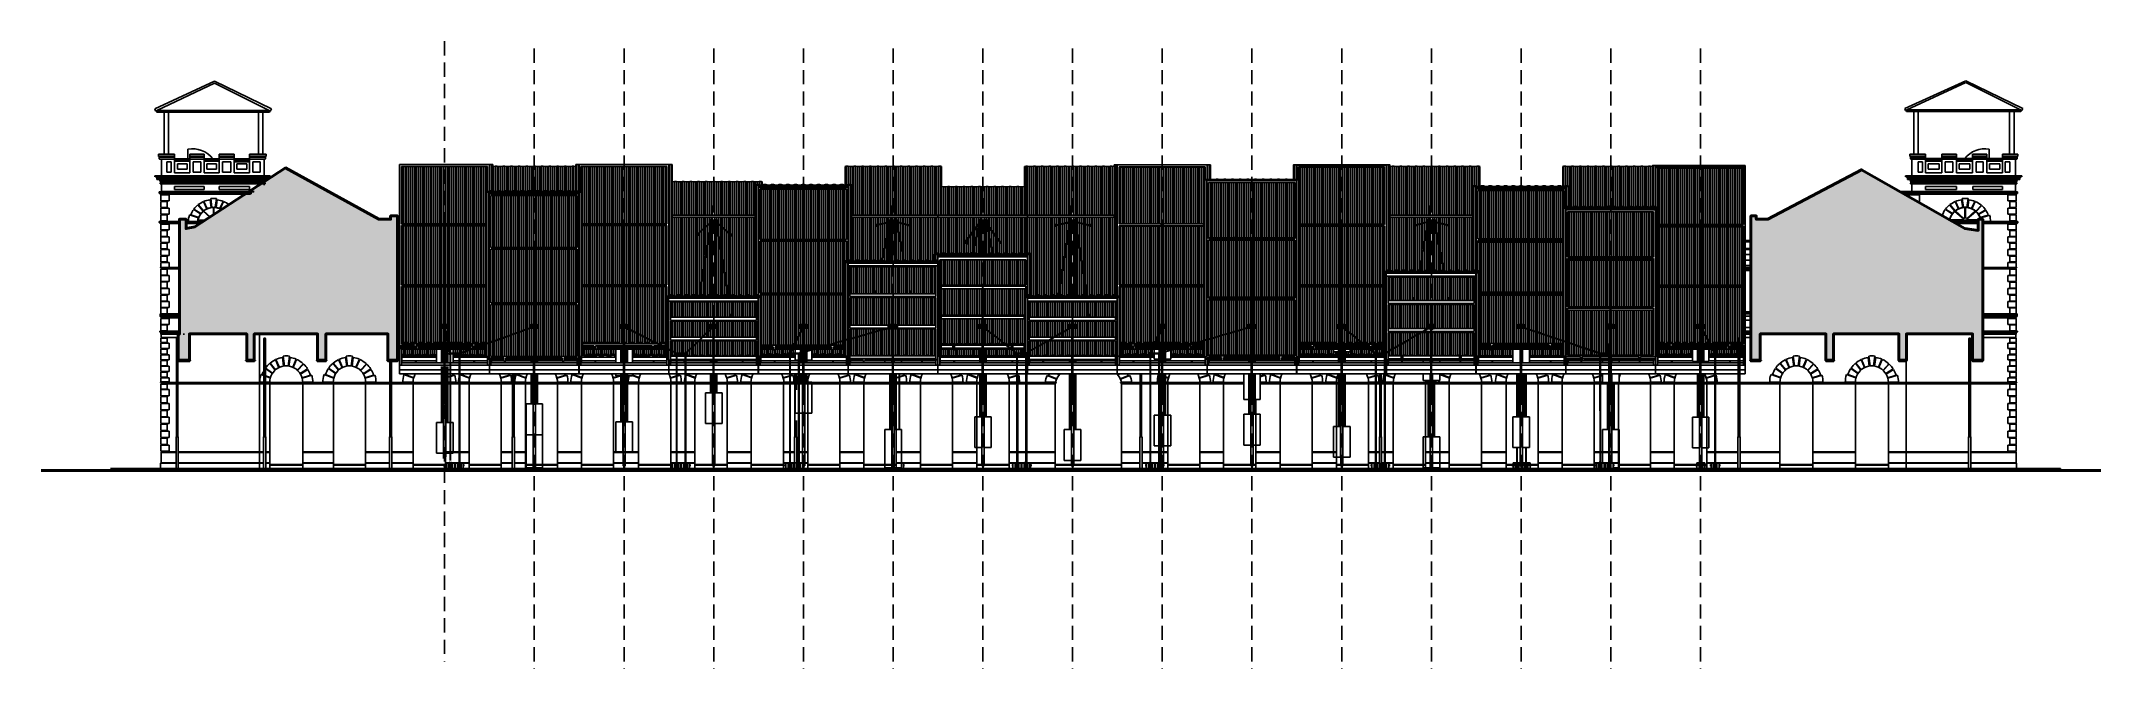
# Model space of a CAD drawing. Extents: x -43 to 90, y 6 to 81.
# Drawn here: x -42.8 to 49, y 6.4 to 34.3 of the extents above; entities that cross this region are included whole.
import ezdxf

# ---------------------------------------------------------------- set-up
doc = ezdxf.new("R2010")
doc.units = 0
doc.header["$LTSCALE"] = 0.1
doc.header["$MEASUREMENT"] = 0
doc.linetypes.add('HIDDEN', pattern=[9.525, 6.35, -3.175])
for name, color, linetype in [('cobertura nova', 4, 'CONTINUOUS'), ('hachures cobertura', 252, 'CONTINUOUS'), ('visto', 9, 'CONTINUOUS')]:
    doc.layers.add(name, color=color, linetype=linetype)
doc.layers.add('cortado', color=7, linetype='CONTINUOUS', lineweight=40)
doc.layers.add('hachuras cortado', color=7, linetype='CONTINUOUS', true_color=0xfeffff)

msp = doc.modelspace()

# ---------------------------------------------------------------- hatches: boundary and pattern name
at = {"layer": 'hachuras cortado', "linetype": 'ByBlock'}
for points in [[(-36.72, 21.292), (-36.72, 20.132), (-36.22, 20.132), (-36.22, 21.302), (-33.667, 21.302), (-33.667, 20.132), (-33.327, 20.132), (-33.327, 21.302), (-30.505, 21.302), (-30.505, 20.132), (-30.135, 20.132), (-30.135, 21.302), (-27.367, 21.302), (-27.367, 20.132), (-26.945, 20.132), (-26.945, 22.262), (-26.945, 25.002), (-26.945, 26.562), (-27.255, 26.562), (-27.255, 26.412), (-27.772, 26.412), (-31.936, 28.701), (-35.974, 26.082), (-36.37, 26.001), (-36.37, 26.412), (-36.67, 26.412), (-36.67, 21.292)], [(42.935, 25.997), (43.537, 25.914), (43.537, 26.412), (43.737, 26.412), (43.737, 20.132), (43.287, 20.132), (43.287, 21.302), (40.339, 21.302), (40.339, 20.132), (39.999, 20.132), (39.999, 21.302), (37.09, 21.302), (37.09, 20.132), (36.75, 20.132), (36.75, 21.302), (33.821, 21.302), (33.821, 20.132), (33.401, 20.132), (33.402, 26.562), (33.643, 26.562), (33.643, 26.412), (34.151, 26.412), (38.339, 28.617)]]:
    msp.add_hatch(color=256, dxfattribs=at).paths.add_polyline_path(points)

# ---------------------------------------------------------------- linework, layer by layer
at = {"layer": 'cobertura nova'}
for p, q in [((-26.848, 28.856), (-26.848, 28.768)), ((-26.777, 28.853), (-26.848, 28.856)), ((-26.777, 28.85), (-26.848, 28.852)), ((-26.848, 28.852), (-26.777, 28.85)), ((-26.848, 28.848), (-26.768, 28.848)), ((-26.848, 28.768), (-26.848, 26.213)), ((-26.777, 28.853), (-26.777, 28.853)), ((-26.777, 28.853), (-26.691, 28.853)), ((-26.691, 28.853), (-26.777, 28.853)), ((-26.691, 28.85), (-26.777, 28.85)), ((-26.777, 28.848), (-26.777, 28.85)), ((-26.777, 28.85), (-26.691, 28.85)), ((-26.768, 28.848), (-22.928, 28.848)), ((-22.928, 28.768), (-26.768, 28.76)), ((-22.928, 28.768), (-26.768, 28.768)), ((-26.768, 28.768), (-26.768, 28.76)), ((-26.768, 28.768), (-26.768, 26.213)), ((-22.928, 28.76), (-26.768, 28.76)), ((-26.691, 28.853), (-26.606, 28.856)), ((-26.606, 28.856), (-26.691, 28.853)), ((-26.691, 28.853), (-26.691, 28.853)), ((-26.605, 28.853), (-26.691, 28.85)), ((-26.691, 28.85), (-26.605, 28.853)), ((-26.691, 28.85), (-26.691, 28.85)), ((-26.691, 28.85), (-26.691, 28.848)), ((-26.691, 28.848), (-26.691, 28.85)), ((-26.606, 28.856), (-26.606, 28.856)), ((-26.606, 28.856), (-26.52, 28.856)), ((-26.52, 28.856), (-26.606, 28.856)), ((-26.52, 28.853), (-26.605, 28.853)), ((-26.605, 28.853), (-26.605, 28.853)), ((-26.605, 28.853), (-26.605, 28.848)), ((-26.605, 28.848), (-26.605, 28.853)), ((-26.605, 28.853), (-26.52, 28.853)), ((-26.52, 28.856), (-26.52, 28.856)), ((-26.52, 28.856), (-26.434, 28.853)), ((-26.434, 28.853), (-26.52, 28.856)), ((-26.52, 28.848), (-26.52, 28.853)), ((-26.52, 28.853), (-26.52, 28.853)), ((-26.434, 28.85), (-26.52, 28.853)), ((-26.52, 28.853), (-26.52, 28.848)), ((-26.52, 28.853), (-26.434, 28.85)), ((-26.434, 28.853), (-26.434, 28.853)), ((-26.434, 28.853), (-26.348, 28.853)), ((-26.348, 28.853), (-26.434, 28.853)), ((-26.434, 28.848), (-26.434, 28.85)), ((-26.434, 28.85), (-26.434, 28.85)), ((-26.348, 28.85), (-26.434, 28.85)), ((-26.434, 28.85), (-26.434, 28.848)), ((-26.434, 28.85), (-26.348, 28.85)), ((-26.348, 28.853), (-26.263, 28.856)), ((-26.263, 28.856), (-26.348, 28.853)), ((-26.348, 28.853), (-26.348, 28.853)), ((-26.263, 28.853), (-26.348, 28.85)), ((-26.348, 28.85), (-26.263, 28.853)), ((-26.348, 28.848), (-26.348, 28.85)), ((-26.263, 28.856), (-26.263, 28.856)), ((-26.263, 28.856), (-26.263, 28.856)), ((-26.263, 28.856), (-26.177, 28.856)), ((-26.177, 28.856), (-26.263, 28.856)), ((-26.263, 28.848), (-26.263, 28.853)), ((-26.263, 28.853), (-26.263, 28.853)), ((-26.177, 28.853), (-26.263, 28.853)), ((-26.263, 28.853), (-26.263, 28.848)), ((-26.263, 28.853), (-26.177, 28.853)), ((-26.177, 28.856), (-26.177, 28.856)), ((-26.177, 28.856), (-26.091, 28.853)), ((-26.091, 28.853), (-26.177, 28.856)), ((-26.177, 28.848), (-26.177, 28.853)), ((-26.091, 28.85), (-26.177, 28.853)), ((-26.177, 28.853), (-26.091, 28.85)), ((-26.091, 28.853), (-26.091, 28.853)), ((-26.091, 28.853), (-26.006, 28.853)), ((-26.006, 28.853), (-26.091, 28.853)), ((-26.091, 28.848), (-26.091, 28.85)), ((-26.005, 28.85), (-26.091, 28.85)), ((-26.091, 28.85), (-26.005, 28.85)), ((-26.006, 28.853), (-25.92, 28.856)), ((-25.92, 28.856), (-26.006, 28.853)), ((-26.006, 28.853), (-26.006, 28.853)), ((-25.92, 28.853), (-26.005, 28.85)), ((-26.005, 28.85), (-25.92, 28.853)), ((-26.005, 28.85), (-26.005, 28.848)), ((-25.92, 28.856), (-25.92, 28.856)), ((-25.92, 28.856), (-25.834, 28.856)), ((-25.834, 28.856), (-25.92, 28.856)), ((-25.92, 28.853), (-25.92, 28.848)), ((-25.834, 28.853), (-25.92, 28.853)), ((-25.92, 28.853), (-25.834, 28.853)), ((-25.834, 28.856), (-25.834, 28.856)), ((-25.834, 28.856), (-25.748, 28.853)), ((-25.748, 28.853), (-25.834, 28.856)), ((-25.834, 28.848), (-25.834, 28.853)), ((-25.748, 28.85), (-25.834, 28.853)), ((-25.834, 28.853), (-25.748, 28.85)), ((-25.748, 28.853), (-25.748, 28.853)), ((-25.748, 28.853), (-25.748, 28.853)), ((-25.748, 28.853), (-25.663, 28.853)), ((-25.663, 28.853), (-25.748, 28.853)), ((-25.748, 28.85), (-25.748, 28.848)), ((-25.663, 28.85), (-25.748, 28.85)), ((-25.748, 28.85), (-25.663, 28.85)), ((-25.663, 28.853), (-25.577, 28.856)), ((-25.577, 28.856), (-25.663, 28.853)), ((-25.663, 28.853), (-25.663, 28.853)), ((-25.577, 28.853), (-25.663, 28.85)), ((-25.663, 28.85), (-25.577, 28.853)), ((-25.663, 28.85), (-25.663, 28.848)), ((-25.577, 28.856), (-25.577, 28.856)), ((-25.577, 28.856), (-25.577, 28.856)), ((-25.577, 28.856), (-25.491, 28.856)), ((-25.491, 28.856), (-25.577, 28.856)), ((-25.577, 28.848), (-25.577, 28.853)), ((-25.491, 28.853), (-25.577, 28.853)), ((-25.577, 28.853), (-25.491, 28.853)), ((-25.491, 28.856), (-25.491, 28.856)), ((-25.491, 28.856), (-25.491, 28.856)), ((-25.491, 28.856), (-25.406, 28.853)), ((-25.406, 28.853), (-25.491, 28.856)), ((-25.491, 28.848), (-25.491, 28.853)), ((-25.491, 28.853), (-25.491, 28.853)), ((-25.405, 28.85), (-25.491, 28.853)), ((-25.491, 28.853), (-25.491, 28.848)), ((-25.491, 28.853), (-25.405, 28.85)), ((-25.406, 28.853), (-25.406, 28.853)), ((-25.406, 28.853), (-25.32, 28.853)), ((-25.32, 28.853), (-25.406, 28.853)), ((-25.405, 28.848), (-25.405, 28.85)), ((-25.32, 28.85), (-25.405, 28.85)), ((-25.405, 28.85), (-25.32, 28.85)), ((-25.32, 28.853), (-25.234, 28.856)), ((-25.234, 28.856), (-25.32, 28.853)), ((-25.32, 28.853), (-25.32, 28.853)), ((-25.234, 28.853), (-25.32, 28.85)), ((-25.32, 28.85), (-25.234, 28.853)), ((-25.32, 28.848), (-25.32, 28.85)), ((-25.32, 28.85), (-25.32, 28.85)), ((-25.32, 28.85), (-25.32, 28.848)), ((-25.234, 28.856), (-25.234, 28.856)), ((-25.234, 28.856), (-25.148, 28.856)), ((-25.148, 28.856), (-25.234, 28.856)), ((-25.234, 28.853), (-25.234, 28.848)), ((-25.148, 28.853), (-25.234, 28.853)), ((-25.234, 28.853), (-25.148, 28.853)), ((-25.148, 28.856), (-25.148, 28.856)), ((-25.148, 28.856), (-25.063, 28.853)), ((-25.063, 28.853), (-25.148, 28.856)), ((-25.148, 28.848), (-25.148, 28.853)), ((-25.148, 28.853), (-25.148, 28.853)), ((-25.063, 28.85), (-25.148, 28.853)), ((-25.148, 28.853), (-25.148, 28.848)), ((-25.148, 28.853), (-25.063, 28.85)), ((-25.063, 28.853), (-25.063, 28.853)), ((-25.063, 28.853), (-24.977, 28.853)), ((-24.977, 28.853), (-25.063, 28.853)), ((-25.063, 28.85), (-25.063, 28.848)), ((-24.977, 28.85), (-25.063, 28.85)), ((-25.063, 28.85), (-24.977, 28.85)), ((-24.977, 28.853), (-24.891, 28.856)), ((-24.891, 28.856), (-24.977, 28.853)), ((-24.977, 28.853), (-24.977, 28.853)), ((-24.891, 28.853), (-24.977, 28.85)), ((-24.977, 28.853), (-24.977, 28.853)), ((-24.977, 28.85), (-24.891, 28.853)), ((-24.977, 28.848), (-24.977, 28.85)), ((-24.977, 28.85), (-24.977, 28.85)), ((-24.977, 28.85), (-24.977, 28.848)), ((-24.891, 28.856), (-24.891, 28.856)), ((-24.891, 28.856), (-24.806, 28.856)), ((-24.806, 28.856), (-24.891, 28.856)), ((-24.891, 28.848), (-24.891, 28.853)), ((-24.805, 28.853), (-24.891, 28.853)), ((-24.891, 28.853), (-24.805, 28.853)), ((-24.806, 28.856), (-24.806, 28.856)), ((-24.806, 28.856), (-24.806, 28.856)), ((-24.806, 28.856), (-24.72, 28.853)), ((-24.72, 28.853), (-24.806, 28.856)), ((-24.805, 28.848), (-24.805, 28.853)), ((-24.805, 28.853), (-24.805, 28.853)), ((-24.72, 28.85), (-24.805, 28.853)), ((-24.805, 28.853), (-24.805, 28.848)), ((-24.805, 28.853), (-24.72, 28.85)), ((-24.72, 28.853), (-24.72, 28.853)), ((-24.72, 28.853), (-24.634, 28.853)), ((-24.634, 28.853), (-24.72, 28.853)), ((-24.72, 28.848), (-24.72, 28.85)), ((-24.72, 28.85), (-24.72, 28.85)), ((-24.634, 28.85), (-24.72, 28.85)), ((-24.72, 28.85), (-24.72, 28.848)), ((-24.72, 28.85), (-24.634, 28.85)), ((-24.634, 28.853), (-24.548, 28.856)), ((-24.548, 28.856), (-24.634, 28.853)), ((-24.634, 28.853), (-24.634, 28.853)), ((-24.548, 28.853), (-24.634, 28.85)), ((-24.634, 28.853), (-24.634, 28.853)), ((-24.634, 28.85), (-24.548, 28.853)), ((-24.634, 28.848), (-24.634, 28.85)), ((-24.634, 28.85), (-24.634, 28.85)), ((-24.634, 28.85), (-24.634, 28.848)), ((-24.548, 28.856), (-24.548, 28.856)), ((-24.548, 28.856), (-24.548, 28.856)), ((-24.548, 28.856), (-24.463, 28.856)), ((-24.463, 28.856), (-24.548, 28.856)), ((-24.548, 28.848), (-24.548, 28.853)), ((-24.463, 28.853), (-24.548, 28.853)), ((-24.548, 28.853), (-24.463, 28.853)), ((-24.463, 28.856), (-24.463, 28.856)), ((-24.463, 28.856), (-24.463, 28.856)), ((-24.463, 28.856), (-24.377, 28.853)), ((-24.377, 28.853), (-24.463, 28.856)), ((-24.463, 28.848), (-24.463, 28.853)), ((-24.463, 28.853), (-24.463, 28.853)), ((-24.377, 28.85), (-24.463, 28.853)), ((-24.463, 28.853), (-24.463, 28.848)), ((-24.463, 28.853), (-24.377, 28.85)), ((-24.377, 28.853), (-24.377, 28.853)), ((-24.377, 28.853), (-24.377, 28.853)), ((-24.377, 28.853), (-24.291, 28.853)), ((-24.291, 28.853), (-24.377, 28.853)), ((-24.377, 28.85), (-24.377, 28.848)), ((-24.291, 28.85), (-24.377, 28.85)), ((-24.377, 28.85), (-24.291, 28.85)), ((-24.291, 28.853), (-24.206, 28.856)), ((-24.206, 28.856), (-24.291, 28.853)), ((-24.291, 28.853), (-24.291, 28.853)), ((-24.205, 28.853), (-24.291, 28.85)), ((-24.291, 28.85), (-24.205, 28.853)), ((-24.291, 28.848), (-24.291, 28.85)), ((-24.291, 28.85), (-24.291, 28.85)), ((-24.291, 28.85), (-24.291, 28.848)), ((-24.206, 28.856), (-24.206, 28.856)), ((-24.206, 28.856), (-24.12, 28.856)), ((-24.12, 28.856), (-24.206, 28.856)), ((-24.205, 28.853), (-24.205, 28.848)), ((-24.12, 28.853), (-24.205, 28.853)), ((-24.205, 28.853), (-24.12, 28.853)), ((-24.12, 28.856), (-24.12, 28.856)), ((-24.12, 28.856), (-24.12, 28.856)), ((-24.12, 28.856), (-24.034, 28.853)), ((-24.034, 28.853), (-24.12, 28.856)), ((-24.12, 28.848), (-24.12, 28.853)), ((-24.034, 28.85), (-24.12, 28.853)), ((-24.12, 28.853), (-24.034, 28.85)), ((-24.034, 28.853), (-24.034, 28.853)), ((-24.034, 28.853), (-23.948, 28.853)), ((-23.948, 28.853), (-24.034, 28.853)), ((-24.034, 28.848), (-24.034, 28.85)), ((-24.034, 28.85), (-24.034, 28.85)), ((-23.948, 28.85), (-24.034, 28.85)), ((-24.034, 28.85), (-24.034, 28.848)), ((-24.034, 28.85), (-23.948, 28.85)), ((-23.948, 28.853), (-23.863, 28.856)), ((-23.863, 28.856), (-23.948, 28.853)), ((-23.948, 28.853), (-23.948, 28.853)), ((-23.863, 28.853), (-23.948, 28.85)), ((-23.948, 28.853), (-23.948, 28.853)), ((-23.948, 28.85), (-23.863, 28.853)), ((-23.948, 28.848), (-23.948, 28.85)), ((-23.863, 28.856), (-23.863, 28.856)), ((-23.863, 28.856), (-23.777, 28.856)), ((-23.777, 28.856), (-23.863, 28.856)), ((-23.863, 28.848), (-23.863, 28.853)), ((-23.777, 28.853), (-23.863, 28.853)), ((-23.863, 28.853), (-23.777, 28.853)), ((-23.777, 28.856), (-23.777, 28.856)), ((-23.777, 28.856), (-23.777, 28.856)), ((-23.777, 28.856), (-23.691, 28.853)), ((-23.691, 28.853), (-23.777, 28.856)), ((-23.777, 28.848), (-23.777, 28.853)), ((-23.691, 28.85), (-23.777, 28.853)), ((-23.777, 28.853), (-23.691, 28.85)), ((-23.691, 28.853), (-23.691, 28.853)), ((-23.691, 28.853), (-23.606, 28.853)), ((-23.606, 28.853), (-23.691, 28.853)), ((-23.691, 28.848), (-23.691, 28.85)), ((-23.605, 28.85), (-23.691, 28.85)), ((-23.691, 28.85), (-23.605, 28.85)), ((-23.606, 28.853), (-23.52, 28.856)), ((-23.52, 28.856), (-23.606, 28.853)), ((-23.606, 28.853), (-23.606, 28.853)), ((-23.606, 28.853), (-23.606, 28.853)), ((-23.52, 28.853), (-23.605, 28.85)), ((-23.605, 28.85), (-23.52, 28.853)), ((-23.605, 28.848), (-23.605, 28.85)), ((-23.52, 28.856), (-23.52, 28.856)), ((-23.52, 28.856), (-23.52, 28.856)), ((-23.52, 28.856), (-23.434, 28.856)), ((-23.434, 28.856), (-23.52, 28.856)), ((-23.52, 28.853), (-23.52, 28.848)), ((-23.434, 28.853), (-23.52, 28.853)), ((-23.52, 28.853), (-23.434, 28.853)), ((-23.434, 28.856), (-23.434, 28.856)), ((-23.434, 28.856), (-23.434, 28.856)), ((-23.434, 28.856), (-23.348, 28.853)), ((-23.348, 28.853), (-23.434, 28.856)), ((-23.434, 28.848), (-23.434, 28.853)), ((-23.348, 28.85), (-23.434, 28.853)), ((-23.434, 28.853), (-23.348, 28.85)), ((-23.348, 28.853), (-23.348, 28.853)), ((-23.348, 28.853), (-23.263, 28.853)), ((-23.263, 28.853), (-23.348, 28.853)), ((-23.348, 28.848), (-23.348, 28.85)), ((-23.263, 28.85), (-23.348, 28.85)), ((-23.348, 28.85), (-23.263, 28.85)), ((-23.263, 28.853), (-23.177, 28.856)), ((-23.177, 28.856), (-23.263, 28.853)), ((-23.263, 28.853), (-23.263, 28.853)), ((-23.177, 28.853), (-23.263, 28.85)), ((-23.263, 28.85), (-23.177, 28.853)), ((-23.263, 28.848), (-23.263, 28.85)), ((-23.177, 28.856), (-23.177, 28.856)), ((-23.177, 28.856), (-23.091, 28.856)), ((-23.091, 28.856), (-23.177, 28.856)), ((-23.177, 28.853), (-23.177, 28.848)), ((-23.091, 28.853), (-23.177, 28.853)), ((-23.177, 28.853), (-23.091, 28.853)), ((-23.091, 28.856), (-23.091, 28.856)), ((-23.091, 28.856), (-23.006, 28.853)), ((-23.006, 28.853), (-23.091, 28.856)), ((-23.091, 28.848), (-23.091, 28.853)), ((-23.091, 28.853), (-23.091, 28.853)), ((-23.005, 28.85), (-23.091, 28.853)), ((-23.091, 28.853), (-23.091, 28.848)), ((-23.091, 28.853), (-23.005, 28.85)), ((-23.006, 28.853), (-23.006, 28.853)), ((-23.006, 28.853), (-22.92, 28.853)), ((-22.92, 28.853), (-23.006, 28.853)), ((-23.005, 28.848), (-23.005, 28.85)), ((-23.005, 28.85), (-23.005, 28.85)), ((-22.92, 28.85), (-23.005, 28.85)), ((-23.005, 28.85), (-23.005, 28.848)), ((-23.005, 28.85), (-22.92, 28.85)), ((-22.928, 28.848), (-22.848, 28.848)), ((-22.928, 28.76), (-22.928, 28.768)), ((-22.928, 27.651), (-22.928, 28.76)), ((-22.92, 28.853), (-22.834, 28.856)), ((-22.834, 28.856), (-22.92, 28.853)), ((-22.92, 28.853), (-22.92, 28.853)), ((-22.834, 28.853), (-22.92, 28.85)), ((-22.92, 28.85), (-22.834, 28.853)), ((-22.92, 28.848), (-22.92, 28.85)), ((-22.848, 28.848), (-22.848, 28.768)), ((-22.848, 27.657), (-22.848, 28.768)), ((-22.834, 28.856), (-22.834, 28.856)), ((-22.834, 28.856), (-22.834, 28.856)), ((-22.834, 28.856), (-22.748, 28.856)), ((-22.748, 28.856), (-22.834, 28.856)), ((-22.834, 28.853), (-22.834, 28.853)), ((-22.748, 28.853), (-22.834, 28.853)), ((-22.834, 28.853), (-22.834, 28.853)), ((-22.834, 28.853), (-22.748, 28.853)), ((-22.748, 28.856), (-22.693, 28.853)), ((-22.693, 28.853), (-22.748, 28.856)), ((-22.693, 28.85), (-22.748, 28.853)), ((-22.748, 28.853), (-22.748, 28.853)), ((-22.748, 28.853), (-22.748, 28.853)), ((-22.748, 28.853), (-22.693, 28.85)), ((-22.693, 28.853), (-22.693, 28.85)), ((-22.693, 28.85), (-22.693, 28.853)), ((-22.693, 27.673), (-22.693, 28.85)), ((-22.693, 28.85), (-22.693, 27.673)), ((-22.693, 28.766), (-22.675, 28.766)), ((-22.675, 28.766), (-22.693, 28.766)), ((-22.675, 28.766), (-22.589, 28.776)), ((-22.589, 28.776), (-22.675, 28.766)), ((-22.589, 28.776), (-22.503, 28.776)), ((-22.503, 28.776), (-22.589, 28.776)), ((-22.503, 28.776), (-22.418, 28.766)), ((-22.418, 28.766), (-22.503, 28.776)), ((-22.418, 28.766), (-22.332, 28.766)), ((-22.332, 28.766), (-22.418, 28.766)), ((-22.332, 28.766), (-22.246, 28.776)), ((-22.246, 28.776), (-22.332, 28.766)), ((-22.246, 28.776), (-22.16, 28.776)), ((-22.16, 28.776), (-22.246, 28.776)), ((-22.246, 28.764), (-22.246, 28.764)), ((-22.246, 28.764), (-22.246, 28.764)), ((-22.16, 28.776), (-22.075, 28.766)), ((-22.075, 28.766), (-22.16, 28.776)), ((-22.075, 28.766), (-21.989, 28.766)), ((-21.989, 28.766), (-22.075, 28.766)), ((-22.075, 28.754), (-22.075, 28.754)), ((-22.075, 28.754), (-22.075, 28.754)), ((-21.989, 28.766), (-21.903, 28.776)), ((-21.903, 28.776), (-21.989, 28.766)), ((-21.903, 28.776), (-21.818, 28.776)), ((-21.818, 28.776), (-21.903, 28.776)), ((-21.903, 28.764), (-21.903, 28.764)), ((-21.903, 28.764), (-21.903, 28.764)), ((-21.818, 28.776), (-21.732, 28.766)), ((-21.732, 28.766), (-21.818, 28.776)), ((-21.732, 28.766), (-21.646, 28.766)), ((-21.646, 28.766), (-21.732, 28.766)), ((-21.732, 28.754), (-21.732, 28.754)), ((-21.732, 28.754), (-21.732, 28.754)), ((-21.646, 28.766), (-21.56, 28.776)), ((-21.56, 28.776), (-21.646, 28.766)), ((-21.56, 28.776), (-21.475, 28.776)), ((-21.475, 28.776), (-21.56, 28.776)), ((-21.475, 28.776), (-21.389, 28.766)), ((-21.389, 28.766), (-21.475, 28.776)), ((-21.389, 28.766), (-21.303, 28.766)), ((-21.303, 28.766), (-21.389, 28.766)), ((-21.303, 28.766), (-21.218, 28.776)), ((-21.218, 28.776), (-21.303, 28.766)), ((-21.218, 28.776), (-21.132, 28.776)), ((-21.132, 28.776), (-21.218, 28.776)), ((-21.132, 28.776), (-21.046, 28.766)), ((-21.046, 28.766), (-21.132, 28.776)), ((-21.046, 28.766), (-20.96, 28.766)), ((-20.96, 28.766), (-21.046, 28.766)), ((-20.96, 28.766), (-20.875, 28.776)), ((-20.875, 28.776), (-20.96, 28.766)), ((-20.875, 28.776), (-20.789, 28.776)), ((-20.789, 28.776), (-20.875, 28.776)), ((-20.789, 28.776), (-20.703, 28.766)), ((-20.703, 28.766), (-20.789, 28.776)), ((-20.703, 28.766), (-20.618, 28.766)), ((-20.618, 28.766), (-20.703, 28.766)), ((-20.703, 28.754), (-20.703, 28.754)), ((-20.703, 28.754), (-20.703, 28.754)), ((-20.618, 28.766), (-20.532, 28.776)), ((-20.532, 28.776), (-20.618, 28.766)), ((-20.532, 28.776), (-20.446, 28.776)), ((-20.446, 28.776), (-20.532, 28.776)), ((-20.446, 28.776), (-20.36, 28.766)), ((-20.36, 28.766), (-20.446, 28.776)), ((-20.36, 28.766), (-20.275, 28.766)), ((-20.275, 28.766), (-20.36, 28.766)), ((-20.275, 28.766), (-20.189, 28.776)), ((-20.189, 28.776), (-20.275, 28.766)), ((-20.189, 28.776), (-20.103, 28.776)), ((-20.103, 28.776), (-20.189, 28.776)), ((-20.103, 28.776), (-20.018, 28.766)), ((-20.018, 28.766), (-20.103, 28.776)), ((-20.018, 28.766), (-19.932, 28.766)), ((-19.932, 28.766), (-20.018, 28.766)), ((-19.932, 28.766), (-19.846, 28.776)), ((-19.846, 28.776), (-19.932, 28.766)), ((-19.846, 28.776), (-19.76, 28.776)), ((-19.76, 28.776), (-19.846, 28.776)), ((-19.846, 28.764), (-19.846, 28.764)), ((-19.846, 28.764), (-19.846, 28.764)), ((-19.76, 28.776), (-19.675, 28.766)), ((-19.675, 28.766), (-19.76, 28.776)), ((-19.675, 28.766), (-19.589, 28.766)), ((-19.589, 28.766), (-19.675, 28.766)), ((-19.589, 28.766), (-19.503, 28.776)), ((-19.503, 28.776), (-19.589, 28.766)), ((-19.503, 28.776), (-19.418, 28.776)), ((-19.418, 28.776), (-19.503, 28.776)), ((-19.503, 28.764), (-19.503, 28.764)), ((-19.503, 28.764), (-19.503, 28.764)), ((-19.418, 28.776), (-19.332, 28.766)), ((-19.332, 28.766), (-19.418, 28.776)), ((-19.332, 28.766), (-19.246, 28.766)), ((-19.246, 28.766), (-19.332, 28.766)), ((-19.246, 28.766), (-19.16, 28.776)), ((-19.16, 28.776), (-19.246, 28.766)), ((-19.075, 28.776), (-19.16, 28.776)), ((-19.16, 28.776), (-19.075, 28.776)), ((-19.16, 28.764), (-19.16, 28.764)), ((-19.16, 28.764), (-19.16, 28.764)), ((-18.992, 28.767), (-19.075, 28.776)), ((-19.075, 28.776), (-18.992, 28.767)), ((-18.948, 28.859), (-18.992, 28.857)), ((-18.992, 28.857), (-18.992, 28.854)), ((-18.992, 28.857), (-18.992, 27.674)), ((-18.992, 28.857), (-18.992, 28.857)), ((-18.992, 28.854), (-18.992, 28.857)), ((-18.992, 28.854), (-18.948, 28.856)), ((-18.948, 28.856), (-18.992, 28.854)), ((-18.992, 27.674), (-18.992, 28.854)), ((-18.863, 28.859), (-18.948, 28.859)), ((-18.948, 28.856), (-18.863, 28.856)), ((-18.948, 28.856), (-18.948, 28.856)), ((-18.948, 28.856), (-18.948, 28.856)), ((-18.863, 28.856), (-18.948, 28.856)), ((-18.777, 28.857), (-18.863, 28.859)), ((-18.863, 28.856), (-18.777, 28.854)), ((-18.863, 28.856), (-18.863, 28.856)), ((-18.777, 28.854), (-18.863, 28.856)), ((-18.863, 28.856), (-18.863, 28.856)), ((-18.848, 28.854), (-18.768, 28.854)), ((-18.848, 28.854), (-18.848, 28.848)), ((-18.768, 28.854), (-18.848, 28.854)), ((-18.848, 28.848), (-18.848, 28.854)), ((-18.848, 28.854), (-18.848, 28.774)), ((-18.768, 28.848), (-18.848, 28.848)), ((-18.848, 28.848), (-18.848, 28.768)), ((-18.848, 28.774), (-18.848, 28.848)), ((-18.848, 28.848), (-18.768, 28.848)), ((-18.848, 28.768), (-18.848, 28.848)), ((-18.848, 27.653), (-18.848, 28.774)), ((-18.848, 28.774), (-18.848, 27.653)), ((-18.848, 28.768), (-18.848, 27.653)), ((-18.848, 27.653), (-18.848, 28.768)), ((-18.691, 28.857), (-18.777, 28.857)), ((-18.691, 28.854), (-18.777, 28.854)), ((-18.777, 28.854), (-18.777, 28.854)), ((-18.777, 28.854), (-18.691, 28.854)), ((-18.777, 28.854), (-18.777, 28.854)), ((-18.777, 28.854), (-18.777, 28.854)), ((-14.928, 28.854), (-18.768, 28.854)), ((-14.928, 28.848), (-18.768, 28.848)), ((-18.768, 28.848), (-14.928, 28.848)), ((-18.768, 27.651), (-18.768, 28.768)), ((-18.768, 28.768), (-14.928, 28.768)), ((-14.928, 28.768), (-18.768, 28.768)), ((-18.768, 28.768), (-18.768, 27.651)), ((-18.606, 28.859), (-18.691, 28.857)), ((-18.605, 28.856), (-18.691, 28.854)), ((-18.691, 28.854), (-18.605, 28.856)), ((-18.691, 28.854), (-18.691, 28.854)), ((-18.691, 28.854), (-18.691, 28.854)), ((-18.691, 28.854), (-18.691, 28.854)), ((-18.52, 28.859), (-18.606, 28.859)), ((-18.606, 28.856), (-18.606, 28.856)), ((-18.606, 28.856), (-18.606, 28.856)), ((-18.605, 28.854), (-18.605, 28.856)), ((-18.605, 28.856), (-18.52, 28.856)), ((-18.52, 28.856), (-18.605, 28.856)), ((-18.605, 28.856), (-18.605, 28.854)), ((-18.434, 28.857), (-18.52, 28.859)), ((-18.52, 28.856), (-18.434, 28.854)), ((-18.434, 28.854), (-18.52, 28.856)), ((-18.52, 28.856), (-18.52, 28.854)), ((-18.52, 28.854), (-18.52, 28.856)), ((-18.52, 28.856), (-18.52, 28.856)), ((-18.52, 28.856), (-18.52, 28.856)), ((-18.348, 28.857), (-18.434, 28.857)), ((-18.434, 28.854), (-18.348, 28.854)), ((-18.434, 28.854), (-18.434, 28.854)), ((-18.348, 28.854), (-18.434, 28.854)), ((-18.434, 28.854), (-18.434, 28.854)), ((-18.434, 28.854), (-18.434, 28.854)), ((-18.263, 28.859), (-18.348, 28.857)), ((-18.348, 28.854), (-18.263, 28.856)), ((-18.263, 28.856), (-18.348, 28.854)), ((-18.348, 28.854), (-18.348, 28.854)), ((-18.348, 28.854), (-18.348, 28.854)), ((-18.348, 28.854), (-18.348, 28.854)), ((-18.177, 28.859), (-18.263, 28.859)), ((-18.263, 28.856), (-18.177, 28.856)), ((-18.263, 28.856), (-18.263, 28.856)), ((-18.263, 28.854), (-18.263, 28.856)), ((-18.177, 28.856), (-18.263, 28.856)), ((-18.263, 28.856), (-18.263, 28.856)), ((-18.091, 28.857), (-18.177, 28.859)), ((-18.177, 28.856), (-18.091, 28.854)), ((-18.177, 28.854), (-18.177, 28.856)), ((-18.177, 28.856), (-18.177, 28.856)), ((-18.177, 28.856), (-18.177, 28.856)), ((-18.091, 28.854), (-18.177, 28.856)), ((-18.177, 28.856), (-18.177, 28.854)), ((-18.006, 28.857), (-18.091, 28.857)), ((-18.091, 28.854), (-18.005, 28.854)), ((-18.091, 28.854), (-18.091, 28.854)), ((-18.091, 28.854), (-18.091, 28.854)), ((-18.005, 28.854), (-18.091, 28.854)), ((-18.091, 28.854), (-18.091, 28.854)), ((-17.92, 28.859), (-18.006, 28.857)), ((-18.006, 28.854), (-18.006, 28.854)), ((-18.006, 28.854), (-18.006, 28.854)), ((-18.005, 28.854), (-17.92, 28.856)), ((-17.92, 28.856), (-18.005, 28.854)), ((-18.005, 28.854), (-18.005, 28.854)), ((-18.005, 28.854), (-18.005, 28.854)), ((-17.834, 28.859), (-17.92, 28.859)), ((-17.92, 28.856), (-17.834, 28.856)), ((-17.92, 28.856), (-17.92, 28.854)), ((-17.834, 28.856), (-17.92, 28.856)), ((-17.92, 28.856), (-17.92, 28.856)), ((-17.92, 28.856), (-17.92, 28.856)), ((-17.748, 28.857), (-17.834, 28.859)), ((-17.834, 28.856), (-17.748, 28.854)), ((-17.834, 28.854), (-17.834, 28.856)), ((-17.834, 28.856), (-17.834, 28.856)), ((-17.834, 28.856), (-17.834, 28.856)), ((-17.748, 28.854), (-17.834, 28.856)), ((-17.834, 28.856), (-17.834, 28.854)), ((-17.663, 28.857), (-17.748, 28.857)), ((-17.748, 28.854), (-17.663, 28.854)), ((-17.748, 28.854), (-17.748, 28.854)), ((-17.663, 28.854), (-17.748, 28.854)), ((-17.748, 28.854), (-17.748, 28.854)), ((-17.748, 28.854), (-17.748, 28.854)), ((-17.577, 28.859), (-17.663, 28.857)), ((-17.663, 28.854), (-17.577, 28.856)), ((-17.577, 28.856), (-17.663, 28.854)), ((-17.663, 28.854), (-17.663, 28.854)), ((-17.663, 28.854), (-17.663, 28.854)), ((-17.663, 28.854), (-17.663, 28.854)), ((-17.491, 28.859), (-17.577, 28.859)), ((-17.577, 28.856), (-17.491, 28.856)), ((-17.577, 28.854), (-17.577, 28.856)), ((-17.577, 28.856), (-17.577, 28.856)), ((-17.491, 28.856), (-17.577, 28.856)), ((-17.577, 28.856), (-17.577, 28.854)), ((-17.406, 28.857), (-17.491, 28.859)), ((-17.491, 28.856), (-17.405, 28.854)), ((-17.491, 28.856), (-17.491, 28.856)), ((-17.405, 28.854), (-17.491, 28.856)), ((-17.491, 28.856), (-17.491, 28.854)), ((-17.491, 28.854), (-17.491, 28.856)), ((-17.491, 28.856), (-17.491, 28.856)), ((-17.32, 28.857), (-17.406, 28.857)), ((-17.406, 28.854), (-17.406, 28.854)), ((-17.406, 28.854), (-17.406, 28.854)), ((-17.405, 28.854), (-17.32, 28.854)), ((-17.405, 28.854), (-17.405, 28.854)), ((-17.32, 28.854), (-17.405, 28.854)), ((-17.234, 28.859), (-17.32, 28.857)), ((-17.32, 28.854), (-17.234, 28.856)), ((-17.234, 28.856), (-17.32, 28.854)), ((-17.32, 28.854), (-17.32, 28.854)), ((-17.32, 28.854), (-17.32, 28.854)), ((-17.32, 28.854), (-17.32, 28.854)), ((-17.32, 28.854), (-17.32, 28.854)), ((-17.148, 28.859), (-17.234, 28.859)), ((-17.234, 28.856), (-17.148, 28.856)), ((-17.148, 28.856), (-17.234, 28.856)), ((-17.234, 28.856), (-17.234, 28.854)), ((-17.234, 28.856), (-17.234, 28.856)), ((-17.234, 28.854), (-17.234, 28.856)), ((-17.234, 28.856), (-17.234, 28.856)), ((-17.063, 28.857), (-17.148, 28.859)), ((-17.148, 28.856), (-17.063, 28.854)), ((-17.148, 28.854), (-17.148, 28.856)), ((-17.063, 28.854), (-17.148, 28.856)), ((-17.148, 28.856), (-17.148, 28.856)), ((-16.977, 28.857), (-17.063, 28.857)), ((-17.063, 28.854), (-16.977, 28.854)), ((-17.063, 28.854), (-17.063, 28.854)), ((-16.977, 28.854), (-17.063, 28.854)), ((-17.063, 28.854), (-17.063, 28.854)), ((-17.063, 28.854), (-17.063, 28.854)), ((-16.891, 28.859), (-16.977, 28.857)), ((-16.977, 28.854), (-16.891, 28.856)), ((-16.891, 28.856), (-16.977, 28.854)), ((-16.977, 28.854), (-16.977, 28.854)), ((-16.977, 28.854), (-16.977, 28.854)), ((-16.977, 28.854), (-16.977, 28.854)), ((-16.806, 28.859), (-16.891, 28.859)), ((-16.891, 28.856), (-16.805, 28.856)), ((-16.891, 28.854), (-16.891, 28.856)), ((-16.805, 28.856), (-16.891, 28.856)), ((-16.891, 28.856), (-16.891, 28.856)), ((-16.891, 28.856), (-16.891, 28.856)), ((-16.72, 28.857), (-16.806, 28.859)), ((-16.806, 28.856), (-16.806, 28.856)), ((-16.806, 28.856), (-16.806, 28.856)), ((-16.805, 28.856), (-16.72, 28.854)), ((-16.805, 28.854), (-16.805, 28.856)), ((-16.72, 28.854), (-16.805, 28.856)), ((-16.805, 28.856), (-16.805, 28.854)), ((-16.634, 28.857), (-16.72, 28.857)), ((-16.72, 28.854), (-16.634, 28.854)), ((-16.72, 28.854), (-16.72, 28.854)), ((-16.72, 28.854), (-16.72, 28.854)), ((-16.72, 28.854), (-16.72, 28.854)), ((-16.634, 28.854), (-16.72, 28.854)), ((-16.72, 28.854), (-16.72, 28.854)), ((-16.548, 28.859), (-16.634, 28.857)), ((-16.634, 28.854), (-16.548, 28.856)), ((-16.548, 28.856), (-16.634, 28.854)), ((-16.634, 28.854), (-16.634, 28.854)), ((-16.634, 28.854), (-16.634, 28.854)), ((-16.634, 28.854), (-16.634, 28.854)), ((-16.463, 28.859), (-16.548, 28.859)), ((-16.548, 28.856), (-16.463, 28.856)), ((-16.548, 28.856), (-16.548, 28.856)), ((-16.548, 28.854), (-16.548, 28.856)), ((-16.463, 28.856), (-16.548, 28.856)), ((-16.377, 28.857), (-16.463, 28.859)), ((-16.463, 28.856), (-16.377, 28.854)), ((-16.463, 28.856), (-16.463, 28.856)), ((-16.463, 28.854), (-16.463, 28.856)), ((-16.377, 28.854), (-16.463, 28.856)), ((-16.463, 28.856), (-16.463, 28.854)), ((-16.291, 28.857), (-16.377, 28.857)), ((-16.377, 28.854), (-16.291, 28.854)), ((-16.377, 28.854), (-16.377, 28.854)), ((-16.377, 28.854), (-16.377, 28.854)), ((-16.291, 28.854), (-16.377, 28.854)), ((-16.206, 28.859), (-16.291, 28.857)), ((-16.291, 28.854), (-16.205, 28.856)), ((-16.205, 28.856), (-16.291, 28.854)), ((-16.291, 28.854), (-16.291, 28.854)), ((-16.291, 28.854), (-16.291, 28.854)), ((-16.291, 28.854), (-16.291, 28.854)), ((-16.291, 28.854), (-16.291, 28.854)), ((-16.12, 28.859), (-16.206, 28.859)), ((-16.206, 28.856), (-16.206, 28.856)), ((-16.206, 28.856), (-16.206, 28.856)), ((-16.205, 28.856), (-16.12, 28.856)), ((-16.12, 28.856), (-16.205, 28.856)), ((-16.205, 28.856), (-16.205, 28.854)), ((-16.205, 28.854), (-16.205, 28.856)), ((-16.034, 28.857), (-16.12, 28.859)), ((-16.12, 28.856), (-16.034, 28.854)), ((-16.12, 28.854), (-16.12, 28.856)), ((-16.034, 28.854), (-16.12, 28.856)), ((-16.12, 28.856), (-16.12, 28.856)), ((-15.948, 28.857), (-16.034, 28.857)), ((-16.034, 28.854), (-15.948, 28.854)), ((-16.034, 28.854), (-16.034, 28.854)), ((-16.034, 28.854), (-16.034, 28.854)), ((-15.948, 28.854), (-16.034, 28.854)), ((-16.034, 28.854), (-16.034, 28.854)), ((-15.863, 28.859), (-15.948, 28.857)), ((-15.948, 28.854), (-15.863, 28.856)), ((-15.863, 28.856), (-15.948, 28.854)), ((-15.948, 28.854), (-15.948, 28.854)), ((-15.948, 28.854), (-15.948, 28.854)), ((-15.777, 28.859), (-15.863, 28.859)), ((-15.863, 28.856), (-15.777, 28.856)), ((-15.863, 28.856), (-15.863, 28.856)), ((-15.863, 28.854), (-15.863, 28.856)), ((-15.777, 28.856), (-15.863, 28.856)), ((-15.691, 28.857), (-15.777, 28.859)), ((-15.777, 28.856), (-15.691, 28.854)), ((-15.777, 28.856), (-15.777, 28.856)), ((-15.777, 28.856), (-15.777, 28.854)), ((-15.691, 28.854), (-15.777, 28.856)), ((-15.606, 28.857), (-15.691, 28.857)), ((-15.691, 28.854), (-15.605, 28.854)), ((-15.691, 28.854), (-15.691, 28.854)), ((-15.691, 28.854), (-15.691, 28.854)), ((-15.605, 28.854), (-15.691, 28.854)), ((-15.691, 28.854), (-15.691, 28.854)), ((-15.52, 28.859), (-15.606, 28.857)), ((-15.606, 28.854), (-15.606, 28.854)), ((-15.606, 28.854), (-15.606, 28.854)), ((-15.605, 28.854), (-15.52, 28.856)), ((-15.52, 28.856), (-15.605, 28.854)), ((-15.605, 28.854), (-15.605, 28.854)), ((-15.434, 28.859), (-15.52, 28.859)), ((-15.52, 28.856), (-15.434, 28.856)), ((-15.52, 28.854), (-15.52, 28.856)), ((-15.434, 28.856), (-15.52, 28.856)), ((-15.52, 28.856), (-15.52, 28.856)), ((-15.52, 28.856), (-15.52, 28.856)), ((-15.348, 28.857), (-15.434, 28.859)), ((-15.434, 28.856), (-15.348, 28.854)), ((-15.434, 28.856), (-15.434, 28.854)), ((-15.348, 28.854), (-15.434, 28.856)), ((-15.434, 28.856), (-15.434, 28.856)), ((-15.434, 28.856), (-15.434, 28.856)), ((-15.263, 28.857), (-15.348, 28.857)), ((-15.348, 28.854), (-15.263, 28.854)), ((-15.348, 28.854), (-15.348, 28.854)), ((-15.263, 28.854), (-15.348, 28.854)), ((-15.348, 28.854), (-15.348, 28.854)), ((-15.177, 28.859), (-15.263, 28.857)), ((-15.263, 28.854), (-15.177, 28.856)), ((-15.177, 28.856), (-15.263, 28.854)), ((-15.263, 28.854), (-15.263, 28.854)), ((-15.263, 28.854), (-15.263, 28.854)), ((-15.263, 28.854), (-15.263, 28.854)), ((-15.263, 28.854), (-15.263, 28.854)), ((-15.091, 28.859), (-15.177, 28.859)), ((-15.177, 28.856), (-15.091, 28.856)), ((-15.177, 28.856), (-15.177, 28.856)), ((-15.177, 28.854), (-15.177, 28.856)), ((-15.091, 28.856), (-15.177, 28.856)), ((-15.177, 28.856), (-15.177, 28.854)), ((-15.006, 28.857), (-15.091, 28.859)), ((-15.091, 28.856), (-15.005, 28.854)), ((-15.091, 28.856), (-15.091, 28.856)), ((-15.091, 28.854), (-15.091, 28.856)), ((-15.005, 28.854), (-15.091, 28.856)), ((-15.091, 28.856), (-15.091, 28.854)), ((-15.091, 28.856), (-15.091, 28.856)), ((-14.92, 28.857), (-15.006, 28.857)), ((-15.006, 28.854), (-15.006, 28.854)), ((-15.006, 28.854), (-15.006, 28.854)), ((-15.005, 28.854), (-14.92, 28.854)), ((-14.92, 28.854), (-15.005, 28.854)), ((-15.005, 28.854), (-15.005, 28.854)), ((-15.005, 28.854), (-15.005, 28.854)), ((-14.928, 28.854), (-14.848, 28.854)), ((-14.848, 28.854), (-14.928, 28.854)), ((-14.848, 28.848), (-14.928, 28.848)), ((-14.928, 28.848), (-14.848, 28.848)), ((-14.928, 28.768), (-14.928, 26.21)), ((-14.928, 26.216), (-14.928, 28.768)), ((-14.928, 26.21), (-14.928, 28.768)), ((-14.928, 28.768), (-14.928, 26.216)), ((-14.834, 28.859), (-14.92, 28.857)), ((-14.92, 28.857), (-14.834, 28.859)), ((-14.92, 28.854), (-14.834, 28.856)), ((-14.834, 28.856), (-14.92, 28.854)), ((-14.92, 28.854), (-14.92, 28.854)), ((-14.92, 28.854), (-14.92, 28.854)), ((-14.92, 28.854), (-14.92, 28.854)), ((-14.848, 28.848), (-14.848, 28.854)), ((-14.848, 28.854), (-14.848, 28.848)), ((-14.848, 28.768), (-14.848, 28.848)), ((-14.848, 28.848), (-14.848, 28.848)), ((-14.848, 28.848), (-14.848, 28.848)), ((-14.848, 28.848), (-14.848, 28.768)), ((-14.848, 26.21), (-14.848, 28.768)), ((-14.848, 28.768), (-14.848, 26.21)), ((-14.748, 28.859), (-14.834, 28.859)), ((-14.834, 28.859), (-14.748, 28.859)), ((-14.834, 28.856), (-14.748, 28.856)), ((-14.748, 28.856), (-14.834, 28.856)), ((-14.834, 28.856), (-14.834, 23.013)), ((-14.834, 28.856), (-14.834, 28.856)), ((-14.834, 28.856), (-14.834, 28.856)), ((-14.693, 28.857), (-14.748, 28.859)), ((-14.748, 28.859), (-14.693, 28.857)), ((-14.748, 28.856), (-14.693, 28.854)), ((-14.693, 28.854), (-14.693, 28.857)), ((-14.693, 23.04), (-14.693, 28.854)), ((-6.932, 28.776), (-6.987, 28.766)), ((-6.987, 28.766), (-6.932, 28.776)), ((-6.987, 28.766), (-6.987, 27.94)), ((-6.987, 28.766), (-6.987, 28.754)), ((-6.987, 27.94), (-6.987, 28.754)), ((-6.932, 28.776), (-6.846, 28.776)), ((-6.846, 28.776), (-6.932, 28.776)), ((-6.846, 28.776), (-6.76, 28.766)), ((-6.76, 28.766), (-6.846, 28.776)), ((-6.76, 28.766), (-6.675, 28.766)), ((-6.675, 28.766), (-6.76, 28.766)), ((-6.76, 28.754), (-6.76, 28.754)), ((-6.76, 28.754), (-6.76, 28.754)), ((-6.675, 28.766), (-6.589, 28.776)), ((-6.589, 28.776), (-6.675, 28.766)), ((-6.589, 28.776), (-6.503, 28.776)), ((-6.503, 28.776), (-6.589, 28.776)), ((-6.589, 28.764), (-6.589, 28.764)), ((-6.589, 28.764), (-6.589, 28.764)), ((-6.503, 28.776), (-6.418, 28.766)), ((-6.418, 28.766), (-6.503, 28.776)), ((-6.418, 28.766), (-6.332, 28.766)), ((-6.332, 28.766), (-6.418, 28.766)), ((-6.332, 28.766), (-6.246, 28.776)), ((-6.246, 28.776), (-6.332, 28.766)), ((-6.246, 28.776), (-6.16, 28.776)), ((-6.16, 28.776), (-6.246, 28.776)), ((-6.16, 28.776), (-6.075, 28.766)), ((-6.075, 28.766), (-6.16, 28.776)), ((-6.075, 28.766), (-5.989, 28.766)), ((-5.989, 28.766), (-6.075, 28.766)), ((-6.075, 28.754), (-6.075, 28.754)), ((-6.075, 28.754), (-6.075, 28.754)), ((-5.989, 28.766), (-5.903, 28.776)), ((-5.903, 28.776), (-5.989, 28.766)), ((-5.903, 28.776), (-5.818, 28.776)), ((-5.818, 28.776), (-5.903, 28.776)), ((-5.818, 28.776), (-5.732, 28.766)), ((-5.732, 28.766), (-5.818, 28.776)), ((-5.732, 28.766), (-5.646, 28.766)), ((-5.646, 28.766), (-5.732, 28.766)), ((-5.732, 28.754), (-5.732, 28.754)), ((-5.732, 28.754), (-5.732, 28.754)), ((-5.646, 28.766), (-5.56, 28.776)), ((-5.56, 28.776), (-5.646, 28.766)), ((-5.56, 28.776), (-5.475, 28.776)), ((-5.475, 28.776), (-5.56, 28.776)), ((-5.475, 28.776), (-5.389, 28.766)), ((-5.389, 28.766), (-5.475, 28.776)), ((-5.389, 28.766), (-5.303, 28.766)), ((-5.303, 28.766), (-5.389, 28.766)), ((-5.303, 28.766), (-5.218, 28.776)), ((-5.218, 28.776), (-5.303, 28.766)), ((-5.218, 28.776), (-5.132, 28.776)), ((-5.132, 28.776), (-5.218, 28.776)), ((-5.132, 28.776), (-5.046, 28.766)), ((-5.046, 28.766), (-5.132, 28.776)), ((-5.046, 28.766), (-4.96, 28.766)), ((-4.96, 28.766), (-5.046, 28.766)), ((-4.96, 28.766), (-4.875, 28.776)), ((-4.875, 28.776), (-4.96, 28.766)), ((-4.875, 28.776), (-4.789, 28.776)), ((-4.789, 28.776), (-4.875, 28.776)), ((-4.789, 28.776), (-4.703, 28.766)), ((-4.703, 28.766), (-4.789, 28.776)), ((-4.703, 28.766), (-4.618, 28.766)), ((-4.618, 28.766), (-4.703, 28.766)), ((-4.618, 28.766), (-4.532, 28.776)), ((-4.532, 28.776), (-4.618, 28.766)), ((-4.532, 28.776), (-4.446, 28.776)), ((-4.446, 28.776), (-4.532, 28.776)), ((-4.446, 28.776), (-4.36, 28.766)), ((-4.36, 28.766), (-4.446, 28.776)), ((-4.36, 28.766), (-4.275, 28.766)), ((-4.275, 28.766), (-4.36, 28.766)), ((-4.275, 28.766), (-4.189, 28.776)), ((-4.189, 28.776), (-4.275, 28.766)), ((-4.189, 28.776), (-4.103, 28.776)), ((-4.103, 28.776), (-4.189, 28.776)), ((-4.189, 28.764), (-4.189, 28.764)), ((-4.189, 28.764), (-4.189, 28.764)), ((-4.103, 28.776), (-4.018, 28.766)), ((-4.018, 28.766), (-4.103, 28.776)), ((-4.018, 28.766), (-3.932, 28.766)), ((-3.932, 28.766), (-4.018, 28.766)), ((-3.932, 28.766), (-3.846, 28.776)), ((-3.846, 28.776), (-3.932, 28.766)), ((-3.846, 28.776), (-3.76, 28.776)), ((-3.76, 28.776), (-3.846, 28.776)), ((-3.846, 28.764), (-3.846, 28.764)), ((-3.846, 28.764), (-3.846, 28.764)), ((-3.76, 28.776), (-3.675, 28.766)), ((-3.675, 28.766), (-3.76, 28.776)), ((-3.675, 28.766), (-3.589, 28.766)), ((-3.589, 28.766), (-3.675, 28.766)), ((-3.589, 28.766), (-3.503, 28.776)), ((-3.503, 28.776), (-3.589, 28.766)), ((-3.503, 28.776), (-3.418, 28.776)), ((-3.418, 28.776), (-3.503, 28.776)), ((-3.503, 28.764), (-3.503, 28.764)), ((-3.503, 28.764), (-3.503, 28.764)), ((-3.418, 28.776), (-3.332, 28.766)), ((-3.332, 28.766), (-3.418, 28.776)), ((-3.332, 28.766), (-3.246, 28.766)), ((-3.246, 28.766), (-3.332, 28.766)), ((-3.246, 28.766), (-3.16, 28.776)), ((-3.16, 28.776), (-3.246, 28.766)), ((-3.16, 28.776), (-3.075, 28.776)), ((-3.075, 28.776), (-3.16, 28.776)), ((-2.989, 28.766), (-3.075, 28.776)), ((-3.075, 28.776), (-2.989, 28.766)), ((-2.903, 28.766), (-2.989, 28.766)), ((-2.989, 28.766), (-2.903, 28.766)), ((-2.903, 28.766), (-2.818, 28.776)), ((-2.818, 28.776), (-2.903, 28.766)), ((-2.818, 28.776), (-2.732, 28.776)), ((-2.732, 28.776), (-2.818, 28.776)), ((-2.732, 28.776), (-2.688, 28.766)), ((-2.688, 28.766), (-2.732, 28.776)), ((-2.688, 28.766), (-2.688, 28.766)), ((-2.688, 26.593), (-2.688, 28.766)), ((1.013, 28.766), (1.068, 28.776)), ((1.013, 28.754), (1.013, 28.766)), ((1.013, 26.593), (1.013, 28.766)), ((1.013, 28.766), (1.013, 28.754)), ((1.013, 26.593), (1.013, 28.754)), ((1.013, 28.754), (1.013, 28.754)), ((1.013, 28.754), (1.013, 26.593)), ((1.068, 28.776), (1.154, 28.776)), ((1.154, 28.776), (1.068, 28.776)), ((1.154, 28.776), (1.24, 28.766)), ((1.24, 28.766), (1.154, 28.776)), ((1.24, 28.766), (1.325, 28.766)), ((1.325, 28.766), (1.24, 28.766)), ((1.24, 28.754), (1.24, 28.754)), ((1.24, 28.754), (1.24, 28.754)), ((1.325, 28.766), (1.411, 28.776)), ((1.411, 28.776), (1.325, 28.766)), ((1.411, 28.776), (1.497, 28.776)), ((1.497, 28.776), (1.411, 28.776)), ((1.411, 28.764), (1.411, 28.764)), ((1.411, 28.764), (1.411, 28.764)), ((1.497, 28.776), (1.582, 28.766)), ((1.582, 28.766), (1.497, 28.776)), ((1.582, 28.766), (1.668, 28.766)), ((1.668, 28.766), (1.582, 28.766)), ((1.668, 28.766), (1.754, 28.776)), ((1.754, 28.776), (1.668, 28.766)), ((1.754, 28.776), (1.84, 28.776)), ((1.84, 28.776), (1.754, 28.776)), ((1.84, 28.776), (1.925, 28.766)), ((1.925, 28.766), (1.84, 28.776)), ((1.925, 28.766), (2.011, 28.766)), ((2.011, 28.766), (1.925, 28.766)), ((2.011, 28.766), (2.097, 28.776)), ((2.097, 28.776), (2.011, 28.766)), ((2.097, 28.776), (2.182, 28.776)), ((2.182, 28.776), (2.097, 28.776)), ((2.182, 28.776), (2.268, 28.766)), ((2.268, 28.766), (2.182, 28.776)), ((2.268, 28.766), (2.354, 28.766)), ((2.354, 28.766), (2.268, 28.766)), ((2.354, 28.766), (2.44, 28.776)), ((2.44, 28.776), (2.354, 28.766)), ((2.44, 28.776), (2.525, 28.776)), ((2.525, 28.776), (2.44, 28.776)), ((2.44, 28.764), (2.44, 28.764)), ((2.44, 28.764), (2.44, 28.764)), ((2.525, 28.776), (2.611, 28.766)), ((2.611, 28.766), (2.525, 28.776)), ((2.611, 28.766), (2.697, 28.766)), ((2.697, 28.766), (2.611, 28.766)), ((2.697, 28.766), (2.782, 28.776)), ((2.782, 28.776), (2.697, 28.766)), ((2.782, 28.776), (2.868, 28.776)), ((2.868, 28.776), (2.782, 28.776)), ((2.782, 28.764), (2.782, 28.764)), ((2.782, 28.764), (2.782, 28.764)), ((2.868, 28.776), (2.954, 28.766)), ((2.954, 28.766), (2.868, 28.776)), ((2.954, 28.766), (3.04, 28.766)), ((3.04, 28.766), (2.954, 28.766)), ((2.954, 28.754), (2.954, 28.754)), ((2.954, 28.754), (2.954, 28.754)), ((3.04, 28.766), (3.125, 28.776)), ((3.125, 28.776), (3.04, 28.766)), ((3.125, 28.776), (3.211, 28.776)), ((3.211, 28.776), (3.125, 28.776)), ((3.211, 28.776), (3.297, 28.766)), ((3.297, 28.766), (3.211, 28.776)), ((3.297, 28.766), (3.382, 28.766)), ((3.382, 28.766), (3.297, 28.766)), ((3.382, 28.766), (3.468, 28.776)), ((3.468, 28.776), (3.382, 28.766)), ((3.468, 28.776), (3.554, 28.776)), ((3.554, 28.776), (3.468, 28.776)), ((3.468, 28.764), (3.468, 28.764)), ((3.468, 28.764), (3.468, 28.764)), ((3.554, 28.776), (3.64, 28.766)), ((3.64, 28.766), (3.554, 28.776)), ((3.64, 28.766), (3.725, 28.766)), ((3.725, 28.766), (3.64, 28.766)), ((3.725, 28.766), (3.811, 28.776)), ((3.811, 28.776), (3.725, 28.766)), ((3.811, 28.776), (3.897, 28.776)), ((3.897, 28.776), (3.811, 28.776)), ((3.897, 28.776), (3.982, 28.766)), ((3.982, 28.766), (3.897, 28.776)), ((3.982, 28.766), (4.068, 28.766)), ((4.068, 28.766), (3.982, 28.766)), ((4.068, 28.766), (4.154, 28.776)), ((4.154, 28.776), (4.068, 28.766)), ((4.154, 28.776), (4.24, 28.776)), ((4.24, 28.776), (4.154, 28.776)), ((4.24, 28.776), (4.325, 28.766)), ((4.325, 28.766), (4.24, 28.776)), ((4.325, 28.766), (4.411, 28.766)), ((4.411, 28.766), (4.325, 28.766)), ((4.411, 28.766), (4.497, 28.776)), ((4.497, 28.776), (4.411, 28.766)), ((4.497, 28.776), (4.582, 28.776)), ((4.582, 28.776), (4.497, 28.776)), ((4.582, 28.776), (4.668, 28.766)), ((4.668, 28.766), (4.582, 28.776)), ((4.668, 28.766), (4.754, 28.766)), ((4.754, 28.766), (4.668, 28.766)), ((4.668, 28.754), (4.668, 28.754)), ((4.668, 28.754), (4.668, 28.754)), ((4.754, 28.766), (4.84, 28.776)), ((4.84, 28.776), (4.754, 28.766)), ((4.925, 28.776), (4.84, 28.776)), ((4.84, 28.776), (4.925, 28.776)), ((4.84, 28.764), (4.84, 28.764)), ((4.84, 28.764), (4.84, 28.764)), ((5.008, 28.767), (4.925, 28.776)), ((4.925, 28.776), (5.008, 28.767)), ((5.052, 28.846), (5.008, 28.842)), ((5.008, 28.842), (5.052, 28.846)), ((5.008, 28.842), (5.008, 28.836)), ((5.008, 28.842), (5.008, 23.043)), ((5.008, 28.836), (5.008, 28.842)), ((5.008, 28.836), (5.052, 28.841)), ((5.052, 28.841), (5.008, 28.836)), ((5.008, 23.043), (5.008, 28.836)), ((5.008, 28.836), (5.008, 28.836)), ((5.008, 28.836), (5.008, 23.043)), ((5.137, 28.846), (5.052, 28.846)), ((5.052, 28.846), (5.052, 28.846)), ((5.052, 28.846), (5.137, 28.846)), ((5.052, 28.841), (5.137, 28.841)), ((5.137, 28.841), (5.052, 28.841)), ((5.223, 28.842), (5.137, 28.846)), ((5.137, 28.846), (5.137, 28.846)), ((5.137, 28.846), (5.223, 28.842)), ((5.137, 28.841), (5.223, 28.836)), ((5.223, 28.836), (5.137, 28.841)), ((5.137, 28.841), (5.137, 28.841)), ((5.152, 28.834), (5.232, 28.834)), ((5.152, 28.834), (5.152, 28.754)), ((5.152, 28.754), (5.152, 26.204)), ((5.309, 28.842), (5.223, 28.842)), ((5.223, 28.842), (5.223, 28.842)), ((5.223, 28.842), (5.309, 28.842)), ((5.223, 28.836), (5.309, 28.836)), ((5.309, 28.836), (5.223, 28.836)), ((5.223, 28.836), (5.223, 28.836)), ((5.232, 28.834), (9.072, 28.834)), ((9.072, 28.754), (5.232, 28.742)), ((9.072, 28.754), (5.232, 28.754)), ((5.232, 28.754), (5.232, 28.742)), ((5.232, 28.754), (5.232, 26.204)), ((9.072, 28.742), (5.232, 28.742)), ((5.394, 28.846), (5.309, 28.842)), ((5.309, 28.842), (5.394, 28.846)), ((5.309, 28.842), (5.309, 28.842)), ((5.309, 28.842), (5.309, 28.842)), ((5.309, 28.836), (5.395, 28.841)), ((5.395, 28.841), (5.309, 28.836)), ((5.48, 28.846), (5.394, 28.846)), ((5.394, 28.846), (5.394, 28.846)), ((5.394, 28.846), (5.394, 28.846)), ((5.394, 28.846), (5.48, 28.846)), ((5.395, 28.841), (5.48, 28.841)), ((5.48, 28.841), (5.395, 28.841)), ((5.566, 28.842), (5.48, 28.846)), ((5.48, 28.846), (5.48, 28.846)), ((5.48, 28.846), (5.566, 28.842)), ((5.48, 28.846), (5.48, 28.846)), ((5.48, 28.841), (5.566, 28.836)), ((5.566, 28.836), (5.48, 28.841)), ((5.652, 28.842), (5.566, 28.842)), ((5.566, 28.842), (5.566, 28.842)), ((5.566, 28.842), (5.652, 28.842)), ((5.566, 28.836), (5.652, 28.836)), ((5.652, 28.836), (5.566, 28.836)), ((5.737, 28.846), (5.652, 28.842)), ((5.652, 28.842), (5.737, 28.846)), ((5.652, 28.842), (5.652, 28.842)), ((5.652, 28.842), (5.652, 28.842)), ((5.652, 28.836), (5.737, 28.841)), ((5.737, 28.841), (5.652, 28.836)), ((5.823, 28.846), (5.737, 28.846)), ((5.737, 28.846), (5.737, 28.846)), ((5.737, 28.846), (5.823, 28.846)), ((5.737, 28.841), (5.823, 28.841)), ((5.823, 28.841), (5.737, 28.841)), ((5.909, 28.842), (5.823, 28.846)), ((5.823, 28.846), (5.823, 28.846)), ((5.823, 28.846), (5.823, 28.846)), ((5.823, 28.846), (5.909, 28.842)), ((5.823, 28.841), (5.909, 28.836)), ((5.909, 28.836), (5.823, 28.841)), ((5.994, 28.842), (5.909, 28.842)), ((5.909, 28.842), (5.909, 28.842)), ((5.909, 28.842), (5.909, 28.842)), ((5.909, 28.842), (5.994, 28.842)), ((5.909, 28.836), (5.995, 28.836)), ((5.995, 28.836), (5.909, 28.836)), ((6.08, 28.846), (5.994, 28.842)), ((5.994, 28.842), (6.08, 28.846)), ((5.994, 28.842), (5.994, 28.842)), ((5.994, 28.842), (5.994, 28.842)), ((5.995, 28.836), (6.08, 28.841)), ((6.08, 28.841), (5.995, 28.836)), ((6.166, 28.846), (6.08, 28.846)), ((6.08, 28.846), (6.08, 28.846)), ((6.08, 28.846), (6.166, 28.846)), ((6.08, 28.841), (6.166, 28.841)), ((6.166, 28.841), (6.08, 28.841)), ((6.252, 28.842), (6.166, 28.846)), ((6.166, 28.846), (6.166, 28.846)), ((6.166, 28.846), (6.166, 28.846)), ((6.166, 28.846), (6.252, 28.842)), ((6.166, 28.841), (6.252, 28.836)), ((6.252, 28.836), (6.166, 28.841)), ((6.337, 28.842), (6.252, 28.842)), ((6.252, 28.842), (6.252, 28.842)), ((6.252, 28.842), (6.252, 28.842)), ((6.252, 28.842), (6.337, 28.842)), ((6.252, 28.836), (6.337, 28.836)), ((6.337, 28.836), (6.252, 28.836)), ((6.423, 28.846), (6.337, 28.842)), ((6.337, 28.842), (6.423, 28.846)), ((6.337, 28.842), (6.337, 28.842)), ((6.337, 28.842), (6.337, 28.842)), ((6.337, 28.836), (6.423, 28.841)), ((6.423, 28.841), (6.337, 28.836)), ((6.509, 28.846), (6.423, 28.846)), ((6.423, 28.846), (6.423, 28.846)), ((6.423, 28.846), (6.509, 28.846)), ((6.423, 28.841), (6.509, 28.841)), ((6.509, 28.841), (6.423, 28.841)), ((6.594, 28.842), (6.509, 28.846)), ((6.509, 28.846), (6.509, 28.846)), ((6.509, 28.846), (6.594, 28.842)), ((6.509, 28.841), (6.595, 28.836)), ((6.595, 28.836), (6.509, 28.841)), ((6.68, 28.842), (6.594, 28.842)), ((6.594, 28.842), (6.594, 28.842)), ((6.594, 28.842), (6.68, 28.842)), ((6.595, 28.836), (6.68, 28.836)), ((6.68, 28.836), (6.595, 28.836)), ((6.766, 28.846), (6.68, 28.842)), ((6.68, 28.842), (6.766, 28.846)), ((6.68, 28.842), (6.68, 28.842)), ((6.68, 28.842), (6.68, 28.842)), ((6.68, 28.836), (6.766, 28.841)), ((6.766, 28.841), (6.68, 28.836)), ((6.852, 28.846), (6.766, 28.846)), ((6.766, 28.846), (6.766, 28.846)), ((6.766, 28.846), (6.852, 28.846)), ((6.766, 28.841), (6.852, 28.841)), ((6.852, 28.841), (6.766, 28.841)), ((6.937, 28.842), (6.852, 28.846)), ((6.852, 28.846), (6.852, 28.846)), ((6.852, 28.846), (6.852, 28.846)), ((6.852, 28.846), (6.937, 28.842)), ((6.852, 28.841), (6.937, 28.836)), ((6.937, 28.836), (6.852, 28.841)), ((7.023, 28.842), (6.937, 28.842)), ((6.937, 28.842), (6.937, 28.842)), ((6.937, 28.842), (7.023, 28.842)), ((6.937, 28.836), (7.023, 28.836)), ((7.023, 28.836), (6.937, 28.836)), ((7.109, 28.846), (7.023, 28.842)), ((7.023, 28.842), (7.109, 28.846)), ((7.023, 28.842), (7.023, 28.842)), ((7.023, 28.836), (7.109, 28.841)), ((7.109, 28.841), (7.023, 28.836)), ((7.194, 28.846), (7.109, 28.846)), ((7.109, 28.846), (7.109, 28.846)), ((7.109, 28.846), (7.194, 28.846)), ((7.109, 28.841), (7.195, 28.841)), ((7.195, 28.841), (7.109, 28.841)), ((7.28, 28.842), (7.194, 28.846)), ((7.194, 28.846), (7.194, 28.846)), ((7.194, 28.846), (7.28, 28.842)), ((7.195, 28.841), (7.28, 28.836)), ((7.28, 28.836), (7.195, 28.841)), ((7.366, 28.842), (7.28, 28.842)), ((7.28, 28.842), (7.28, 28.842)), ((7.28, 28.842), (7.366, 28.842)), ((7.28, 28.836), (7.366, 28.836)), ((7.366, 28.836), (7.28, 28.836)), ((7.452, 28.846), (7.366, 28.842)), ((7.366, 28.842), (7.452, 28.846)), ((7.366, 28.842), (7.366, 28.842)), ((7.366, 28.836), (7.452, 28.841)), ((7.452, 28.841), (7.366, 28.836)), ((7.537, 28.846), (7.452, 28.846)), ((7.452, 28.846), (7.452, 28.846)), ((7.452, 28.846), (7.452, 28.846)), ((7.452, 28.846), (7.537, 28.846)), ((7.452, 28.841), (7.537, 28.841)), ((7.537, 28.841), (7.452, 28.841)), ((7.623, 28.842), (7.537, 28.846)), ((7.537, 28.846), (7.537, 28.846)), ((7.537, 28.846), (7.623, 28.842)), ((7.537, 28.846), (7.537, 28.846)), ((7.537, 28.841), (7.623, 28.836)), ((7.623, 28.836), (7.537, 28.841)), ((7.709, 28.842), (7.623, 28.842)), ((7.623, 28.842), (7.623, 28.842)), ((7.623, 28.842), (7.709, 28.842)), ((7.623, 28.836), (7.709, 28.836)), ((7.709, 28.836), (7.623, 28.836)), ((7.794, 28.846), (7.709, 28.842)), ((7.709, 28.842), (7.794, 28.846)), ((7.709, 28.842), (7.709, 28.842)), ((7.709, 28.836), (7.795, 28.841)), ((7.795, 28.841), (7.709, 28.836)), ((7.88, 28.846), (7.794, 28.846)), ((7.794, 28.846), (7.794, 28.846)), ((7.794, 28.846), (7.88, 28.846)), ((7.795, 28.841), (7.88, 28.841)), ((7.88, 28.841), (7.795, 28.841)), ((7.966, 28.842), (7.88, 28.846)), ((7.88, 28.846), (7.88, 28.846)), ((7.88, 28.846), (7.88, 28.846)), ((7.88, 28.846), (7.966, 28.842)), ((7.88, 28.841), (7.966, 28.836)), ((7.966, 28.836), (7.88, 28.841)), ((8.052, 28.842), (7.966, 28.842)), ((7.966, 28.842), (7.966, 28.842)), ((7.966, 28.842), (8.052, 28.842)), ((7.966, 28.842), (7.966, 28.842)), ((7.966, 28.836), (8.052, 28.836)), ((8.052, 28.836), (7.966, 28.836)), ((8.137, 28.846), (8.052, 28.842)), ((8.052, 28.842), (8.137, 28.846)), ((8.052, 28.842), (8.052, 28.842)), ((8.052, 28.836), (8.137, 28.841)), ((8.137, 28.841), (8.052, 28.836)), ((8.223, 28.846), (8.137, 28.846)), ((8.137, 28.846), (8.137, 28.846)), ((8.137, 28.846), (8.137, 28.846)), ((8.137, 28.846), (8.223, 28.846)), ((8.137, 28.841), (8.223, 28.841)), ((8.223, 28.841), (8.137, 28.841)), ((8.309, 28.842), (8.223, 28.846)), ((8.223, 28.846), (8.223, 28.846)), ((8.223, 28.846), (8.309, 28.842)), ((8.223, 28.846), (8.223, 28.846)), ((8.223, 28.841), (8.309, 28.836)), ((8.309, 28.836), (8.223, 28.841)), ((8.394, 28.842), (8.309, 28.842)), ((8.309, 28.842), (8.309, 28.842)), ((8.309, 28.842), (8.394, 28.842)), ((8.309, 28.836), (8.395, 28.836)), ((8.395, 28.836), (8.309, 28.836)), ((8.48, 28.846), (8.394, 28.842)), ((8.394, 28.842), (8.48, 28.846)), ((8.394, 28.842), (8.394, 28.842)), ((8.394, 28.842), (8.394, 28.842)), ((8.395, 28.836), (8.48, 28.841)), ((8.48, 28.841), (8.395, 28.836)), ((8.566, 28.846), (8.48, 28.846)), ((8.48, 28.846), (8.48, 28.846)), ((8.48, 28.846), (8.48, 28.846)), ((8.48, 28.846), (8.566, 28.846)), ((8.48, 28.841), (8.566, 28.841)), ((8.566, 28.841), (8.48, 28.841)), ((8.652, 28.842), (8.566, 28.846)), ((8.566, 28.846), (8.566, 28.846)), ((8.566, 28.846), (8.652, 28.842)), ((8.566, 28.846), (8.566, 28.846)), ((8.566, 28.841), (8.652, 28.836)), ((8.652, 28.836), (8.566, 28.841)), ((8.737, 28.842), (8.652, 28.842)), ((8.652, 28.842), (8.652, 28.842)), ((8.652, 28.842), (8.737, 28.842)), ((8.652, 28.836), (8.737, 28.836)), ((8.737, 28.836), (8.652, 28.836)), ((8.823, 28.846), (8.737, 28.842)), ((8.737, 28.842), (8.823, 28.846)), ((8.737, 28.842), (8.737, 28.842)), ((8.737, 28.842), (8.737, 28.842)), ((8.737, 28.836), (8.823, 28.841)), ((8.823, 28.841), (8.737, 28.836)), ((8.909, 28.846), (8.823, 28.846)), ((8.823, 28.846), (8.823, 28.846)), ((8.823, 28.846), (8.909, 28.846)), ((8.823, 28.841), (8.909, 28.841)), ((8.909, 28.841), (8.823, 28.841)), ((8.994, 28.842), (8.909, 28.846)), ((8.909, 28.846), (8.909, 28.846)), ((8.909, 28.846), (8.909, 28.846)), ((8.909, 28.846), (8.994, 28.842)), ((8.909, 28.841), (8.995, 28.836)), ((8.995, 28.836), (8.909, 28.841)), ((9.08, 28.842), (8.994, 28.842)), ((8.994, 28.842), (8.994, 28.842)), ((8.994, 28.842), (9.08, 28.842)), ((8.995, 28.836), (9.08, 28.836)), ((9.08, 28.836), (8.995, 28.836)), ((9.072, 28.834), (9.152, 28.834)), ((9.072, 28.742), (9.072, 28.754)), ((9.072, 28.189), (9.072, 28.742)), ((9.166, 28.846), (9.08, 28.842)), ((9.08, 28.842), (9.166, 28.846)), ((9.08, 28.842), (9.08, 28.842)), ((9.08, 28.836), (9.166, 28.841)), ((9.166, 28.841), (9.08, 28.836)), ((9.152, 28.834), (9.152, 28.754)), ((9.152, 28.192), (9.152, 28.754)), ((9.252, 28.846), (9.166, 28.846)), ((9.166, 28.846), (9.166, 28.846)), ((9.166, 28.846), (9.252, 28.846)), ((9.166, 28.841), (9.252, 28.841)), ((9.252, 28.841), (9.166, 28.841)), ((9.252, 28.846), (9.307, 28.842)), ((9.307, 28.842), (9.252, 28.846)), ((9.307, 28.836), (9.252, 28.841)), ((9.252, 28.841), (9.252, 28.201)), ((9.252, 28.841), (9.307, 28.836)), ((9.307, 28.836), (9.307, 28.842)), ((9.307, 28.836), (9.307, 28.2)), ((13.052, 28.841), (13.008, 28.836)), ((13.008, 28.836), (13.052, 28.841)), ((13.008, 28.836), (13.008, 28.83)), ((13.008, 28.836), (13.008, 28.201)), ((13.008, 28.83), (13.008, 28.836)), ((13.008, 28.83), (13.052, 28.835)), ((13.052, 28.835), (13.008, 28.83)), ((13.008, 28.201), (13.008, 28.83)), ((13.008, 28.83), (13.008, 28.83)), ((13.008, 28.83), (13.008, 28.201)), ((13.137, 28.841), (13.052, 28.841)), ((13.052, 28.841), (13.052, 28.841)), ((13.052, 28.841), (13.137, 28.841)), ((13.052, 28.835), (13.137, 28.835)), ((13.137, 28.835), (13.052, 28.835)), ((13.052, 28.835), (13.052, 28.835)), ((13.052, 28.835), (13.052, 28.201)), ((13.223, 28.836), (13.137, 28.841)), ((13.137, 28.841), (13.137, 28.841)), ((13.137, 28.841), (13.223, 28.836)), ((13.137, 28.835), (13.223, 28.83)), ((13.223, 28.83), (13.137, 28.835)), ((13.152, 28.828), (13.232, 28.828)), ((13.152, 28.814), (13.152, 28.828)), ((13.152, 28.734), (13.152, 28.814)), ((13.152, 28.814), (13.232, 28.814)), ((13.152, 28.19), (13.152, 28.734)), ((13.309, 28.836), (13.223, 28.836)), ((13.223, 28.836), (13.223, 28.836)), ((13.223, 28.836), (13.309, 28.836)), ((13.223, 28.83), (13.309, 28.83)), ((13.309, 28.83), (13.223, 28.83)), ((13.223, 28.83), (13.223, 28.83)), ((13.232, 28.828), (17.072, 28.828)), ((13.232, 28.814), (13.232, 28.828)), ((13.232, 28.814), (17.072, 28.814)), ((13.232, 28.189), (13.232, 28.734)), ((17.072, 28.734), (13.232, 28.734)), ((13.309, 28.836), (13.394, 28.841)), ((13.394, 28.841), (13.309, 28.836)), ((13.309, 28.836), (13.309, 28.836)), ((13.309, 28.836), (13.309, 28.836)), ((13.309, 28.83), (13.395, 28.835)), ((13.395, 28.835), (13.309, 28.83)), ((13.394, 28.841), (13.394, 28.841)), ((13.394, 28.841), (13.48, 28.841)), ((13.48, 28.841), (13.394, 28.841)), ((13.395, 28.835), (13.48, 28.835)), ((13.48, 28.835), (13.395, 28.835)), ((13.48, 28.841), (13.48, 28.841)), ((13.566, 28.836), (13.48, 28.841)), ((13.48, 28.841), (13.48, 28.841)), ((13.48, 28.841), (13.566, 28.836)), ((13.48, 28.835), (13.566, 28.83)), ((13.566, 28.83), (13.48, 28.835)), ((13.652, 28.836), (13.566, 28.836)), ((13.566, 28.836), (13.566, 28.836)), ((13.566, 28.836), (13.652, 28.836)), ((13.566, 28.83), (13.652, 28.83)), ((13.652, 28.83), (13.566, 28.83)), ((13.737, 28.841), (13.652, 28.836)), ((13.652, 28.836), (13.737, 28.841)), ((13.652, 28.836), (13.652, 28.836)), ((13.652, 28.836), (13.652, 28.836)), ((13.652, 28.83), (13.737, 28.835)), ((13.737, 28.835), (13.652, 28.83)), ((13.823, 28.841), (13.737, 28.841)), ((13.737, 28.841), (13.737, 28.841)), ((13.737, 28.841), (13.823, 28.841)), ((13.737, 28.835), (13.823, 28.835)), ((13.823, 28.835), (13.737, 28.835)), ((13.909, 28.836), (13.823, 28.841)), ((13.823, 28.841), (13.823, 28.841)), ((13.823, 28.841), (13.823, 28.841)), ((13.823, 28.841), (13.909, 28.836)), ((13.823, 28.835), (13.909, 28.83)), ((13.909, 28.83), (13.823, 28.835)), ((13.994, 28.836), (13.909, 28.836)), ((13.909, 28.836), (13.909, 28.836)), ((13.909, 28.836), (13.994, 28.836)), ((13.909, 28.83), (13.995, 28.83)), ((13.995, 28.83), (13.909, 28.83)), ((14.08, 28.841), (13.994, 28.836)), ((13.994, 28.836), (14.08, 28.841)), ((13.994, 28.836), (13.994, 28.836)), ((13.994, 28.836), (13.994, 28.836)), ((13.995, 28.83), (14.08, 28.835)), ((14.08, 28.835), (13.995, 28.83)), ((14.166, 28.841), (14.08, 28.841)), ((14.08, 28.841), (14.08, 28.841)), ((14.08, 28.841), (14.166, 28.841)), ((14.08, 28.835), (14.166, 28.835)), ((14.166, 28.835), (14.08, 28.835)), ((14.252, 28.836), (14.166, 28.841)), ((14.166, 28.841), (14.166, 28.841)), ((14.166, 28.841), (14.252, 28.836)), ((14.166, 28.835), (14.252, 28.83)), ((14.252, 28.83), (14.166, 28.835)), ((14.337, 28.836), (14.252, 28.836)), ((14.252, 28.836), (14.252, 28.836)), ((14.252, 28.836), (14.337, 28.836)), ((14.252, 28.83), (14.337, 28.83)), ((14.337, 28.83), (14.252, 28.83)), ((14.423, 28.841), (14.337, 28.836)), ((14.337, 28.836), (14.423, 28.841)), ((14.337, 28.836), (14.337, 28.836)), ((14.337, 28.83), (14.423, 28.835)), ((14.423, 28.835), (14.337, 28.83)), ((14.509, 28.841), (14.423, 28.841)), ((14.423, 28.841), (14.423, 28.841)), ((14.423, 28.841), (14.509, 28.841)), ((14.423, 28.835), (14.509, 28.835)), ((14.509, 28.835), (14.423, 28.835)), ((14.594, 28.836), (14.509, 28.841)), ((14.509, 28.841), (14.509, 28.841)), ((14.509, 28.841), (14.594, 28.836)), ((14.509, 28.835), (14.595, 28.83)), ((14.595, 28.83), (14.509, 28.835)), ((14.68, 28.836), (14.594, 28.836)), ((14.594, 28.836), (14.594, 28.836)), ((14.594, 28.836), (14.68, 28.836)), ((14.595, 28.83), (14.68, 28.83)), ((14.68, 28.83), (14.595, 28.83)), ((14.766, 28.841), (14.68, 28.836)), ((14.68, 28.836), (14.766, 28.841)), ((14.68, 28.836), (14.68, 28.836)), ((14.68, 28.83), (14.766, 28.835)), ((14.766, 28.835), (14.68, 28.83)), ((14.852, 28.841), (14.766, 28.841)), ((14.766, 28.841), (14.766, 28.841)), ((14.766, 28.841), (14.852, 28.841)), ((14.766, 28.835), (14.852, 28.835)), ((14.852, 28.835), (14.766, 28.835)), ((14.937, 28.836), (14.852, 28.841)), ((14.852, 28.841), (14.852, 28.841)), ((14.852, 28.841), (14.937, 28.836)), ((14.852, 28.835), (14.937, 28.83)), ((14.937, 28.83), (14.852, 28.835)), ((15.023, 28.836), (14.937, 28.836)), ((14.937, 28.836), (14.937, 28.836)), ((14.937, 28.836), (14.937, 28.836)), ((14.937, 28.836), (15.023, 28.836)), ((14.937, 28.83), (15.023, 28.83)), ((15.023, 28.83), (14.937, 28.83)), ((15.109, 28.841), (15.023, 28.836)), ((15.023, 28.836), (15.109, 28.841)), ((15.023, 28.836), (15.023, 28.836)), ((15.023, 28.836), (15.023, 28.836)), ((15.023, 28.83), (15.109, 28.835)), ((15.109, 28.835), (15.023, 28.83)), ((15.194, 28.841), (15.109, 28.841)), ((15.109, 28.841), (15.109, 28.841)), ((15.109, 28.841), (15.194, 28.841)), ((15.109, 28.835), (15.195, 28.835)), ((15.195, 28.835), (15.109, 28.835)), ((15.28, 28.836), (15.194, 28.841)), ((15.194, 28.841), (15.194, 28.841)), ((15.194, 28.841), (15.28, 28.836)), ((15.195, 28.835), (15.28, 28.83)), ((15.28, 28.83), (15.195, 28.835)), ((15.366, 28.836), (15.28, 28.836)), ((15.28, 28.836), (15.28, 28.836)), ((15.28, 28.836), (15.366, 28.836)), ((15.28, 28.83), (15.366, 28.83)), ((15.366, 28.83), (15.28, 28.83)), ((15.452, 28.841), (15.366, 28.836)), ((15.366, 28.836), (15.452, 28.841)), ((15.366, 28.836), (15.366, 28.836)), ((15.366, 28.836), (15.366, 28.836)), ((15.366, 28.83), (15.452, 28.835)), ((15.452, 28.835), (15.366, 28.83)), ((15.537, 28.841), (15.452, 28.841)), ((15.452, 28.841), (15.452, 28.841)), ((15.452, 28.841), (15.537, 28.841)), ((15.452, 28.835), (15.537, 28.835)), ((15.537, 28.835), (15.452, 28.835)), ((15.623, 28.836), (15.537, 28.841)), ((15.537, 28.841), (15.537, 28.841)), ((15.537, 28.841), (15.623, 28.836)), ((15.537, 28.835), (15.623, 28.83)), ((15.623, 28.83), (15.537, 28.835)), ((15.709, 28.836), (15.623, 28.836)), ((15.623, 28.836), (15.623, 28.836)), ((15.623, 28.836), (15.709, 28.836)), ((15.623, 28.83), (15.709, 28.83)), ((15.709, 28.83), (15.623, 28.83)), ((15.794, 28.841), (15.709, 28.836)), ((15.709, 28.836), (15.794, 28.841)), ((15.709, 28.836), (15.709, 28.836)), ((15.709, 28.83), (15.795, 28.835)), ((15.795, 28.835), (15.709, 28.83)), ((15.88, 28.841), (15.794, 28.841)), ((15.794, 28.841), (15.794, 28.841)), ((15.794, 28.841), (15.88, 28.841)), ((15.795, 28.835), (15.88, 28.835)), ((15.88, 28.835), (15.795, 28.835)), ((15.966, 28.836), (15.88, 28.841)), ((15.88, 28.841), (15.88, 28.841)), ((15.88, 28.841), (15.88, 28.841)), ((15.88, 28.841), (15.966, 28.836)), ((15.88, 28.835), (15.966, 28.83)), ((15.966, 28.83), (15.88, 28.835)), ((16.052, 28.836), (15.966, 28.836)), ((15.966, 28.836), (15.966, 28.836)), ((15.966, 28.836), (16.052, 28.836)), ((15.966, 28.836), (15.966, 28.836)), ((15.966, 28.83), (16.052, 28.83)), ((16.052, 28.83), (15.966, 28.83)), ((16.137, 28.841), (16.052, 28.836)), ((16.052, 28.836), (16.137, 28.841)), ((16.052, 28.836), (16.052, 28.836)), ((16.052, 28.83), (16.137, 28.835)), ((16.137, 28.835), (16.052, 28.83)), ((16.223, 28.841), (16.137, 28.841)), ((16.137, 28.841), (16.137, 28.841)), ((16.137, 28.841), (16.223, 28.841)), ((16.137, 28.835), (16.223, 28.835)), ((16.223, 28.835), (16.137, 28.835)), ((16.309, 28.836), (16.223, 28.841)), ((16.223, 28.841), (16.223, 28.841)), ((16.223, 28.841), (16.309, 28.836)), ((16.223, 28.835), (16.309, 28.83)), ((16.309, 28.83), (16.223, 28.835)), ((16.394, 28.836), (16.309, 28.836)), ((16.309, 28.836), (16.309, 28.836)), ((16.309, 28.836), (16.309, 28.836)), ((16.309, 28.836), (16.394, 28.836)), ((16.309, 28.83), (16.395, 28.83)), ((16.395, 28.83), (16.309, 28.83)), ((16.48, 28.841), (16.394, 28.836)), ((16.394, 28.836), (16.48, 28.841)), ((16.394, 28.836), (16.394, 28.836)), ((16.394, 28.836), (16.394, 28.836)), ((16.395, 28.83), (16.48, 28.835)), ((16.48, 28.835), (16.395, 28.83)), ((16.566, 28.841), (16.48, 28.841)), ((16.48, 28.841), (16.48, 28.841)), ((16.48, 28.841), (16.566, 28.841)), ((16.48, 28.835), (16.566, 28.835)), ((16.566, 28.835), (16.48, 28.835)), ((16.652, 28.836), (16.566, 28.841)), ((16.566, 28.841), (16.566, 28.841)), ((16.566, 28.841), (16.652, 28.836)), ((16.566, 28.835), (16.652, 28.83)), ((16.652, 28.83), (16.566, 28.835)), ((16.737, 28.836), (16.652, 28.836)), ((16.652, 28.836), (16.652, 28.836)), ((16.652, 28.836), (16.652, 28.836)), ((16.652, 28.836), (16.737, 28.836)), ((16.652, 28.83), (16.737, 28.83)), ((16.737, 28.83), (16.652, 28.83)), ((16.823, 28.841), (16.737, 28.836)), ((16.737, 28.836), (16.823, 28.841)), ((16.737, 28.836), (16.737, 28.836)), ((16.737, 28.83), (16.823, 28.835)), ((16.823, 28.835), (16.737, 28.83)), ((16.909, 28.841), (16.823, 28.841)), ((16.823, 28.841), (16.823, 28.841)), ((16.823, 28.841), (16.823, 28.841)), ((16.823, 28.841), (16.909, 28.841)), ((16.823, 28.835), (16.909, 28.835)), ((16.909, 28.835), (16.823, 28.835)), ((16.994, 28.836), (16.909, 28.841)), ((16.909, 28.841), (16.909, 28.841)), ((16.909, 28.841), (16.909, 28.841)), ((16.909, 28.841), (16.994, 28.836)), ((16.909, 28.835), (16.995, 28.83)), ((16.995, 28.83), (16.909, 28.835)), ((17.08, 28.836), (16.994, 28.836)), ((16.994, 28.836), (16.994, 28.836)), ((16.994, 28.836), (16.994, 28.836)), ((16.994, 28.836), (17.08, 28.836)), ((16.995, 28.83), (17.08, 28.83)), ((17.08, 28.83), (16.995, 28.83)), ((17.072, 28.814), (17.072, 28.828)), ((17.072, 28.828), (17.152, 28.828)), ((17.152, 28.814), (17.072, 28.814)), ((17.072, 26.186), (17.072, 28.734)), ((17.166, 28.841), (17.08, 28.836)), ((17.08, 28.836), (17.166, 28.841)), ((17.08, 28.836), (17.08, 28.836)), ((17.08, 28.836), (17.08, 28.836)), ((17.08, 28.83), (17.166, 28.835)), ((17.166, 28.835), (17.08, 28.83)), ((17.152, 28.828), (17.152, 28.814)), ((17.152, 28.814), (17.152, 28.734)), ((17.152, 28.734), (17.152, 26.186)), ((17.252, 28.841), (17.166, 28.841)), ((17.166, 28.841), (17.166, 28.841)), ((17.166, 28.841), (17.166, 28.841)), ((17.166, 28.841), (17.252, 28.841)), ((17.166, 28.835), (17.252, 28.835)), ((17.252, 28.835), (17.166, 28.835)), ((17.307, 28.836), (17.252, 28.841)), ((17.252, 28.841), (17.307, 28.836)), ((17.307, 28.83), (17.252, 28.835)), ((17.307, 28.83), (17.307, 28.836)), ((17.307, 28.836), (17.307, 28.83)), ((17.307, 24.137), (17.307, 28.83)), ((17.307, 28.83), (17.307, 24.137)), ((17.307, 28.766), (17.325, 28.766)), ((17.325, 28.766), (17.307, 28.766)), ((17.325, 28.766), (17.411, 28.776)), ((17.411, 28.776), (17.325, 28.766)), ((17.411, 28.776), (17.497, 28.776)), ((17.497, 28.776), (17.411, 28.776)), ((17.497, 28.776), (17.582, 28.766)), ((17.582, 28.766), (17.497, 28.776)), ((17.582, 28.766), (17.668, 28.766)), ((17.668, 28.766), (17.582, 28.766)), ((17.668, 28.766), (17.754, 28.776)), ((17.754, 28.776), (17.668, 28.766)), ((17.754, 28.776), (17.84, 28.776)), ((17.84, 28.776), (17.754, 28.776)), ((17.754, 28.764), (17.754, 28.764)), ((17.754, 28.764), (17.754, 28.764)), ((17.84, 28.776), (17.925, 28.766)), ((17.925, 28.766), (17.84, 28.776)), ((17.925, 28.766), (18.011, 28.766)), ((18.011, 28.766), (17.925, 28.766)), ((18.011, 28.766), (18.097, 28.776)), ((18.097, 28.776), (18.011, 28.766)), ((18.097, 28.776), (18.182, 28.776)), ((18.182, 28.776), (18.097, 28.776)), ((18.097, 28.764), (18.097, 28.764)), ((18.097, 28.764), (18.097, 28.764)), ((18.182, 28.776), (18.268, 28.766)), ((18.268, 28.766), (18.182, 28.776)), ((18.268, 28.766), (18.354, 28.766)), ((18.354, 28.766), (18.268, 28.766)), ((18.354, 28.766), (18.44, 28.776)), ((18.44, 28.776), (18.354, 28.766)), ((18.44, 28.776), (18.525, 28.776)), ((18.525, 28.776), (18.44, 28.776)), ((18.525, 28.776), (18.611, 28.766)), ((18.611, 28.766), (18.525, 28.776)), ((18.611, 28.766), (18.697, 28.766)), ((18.697, 28.766), (18.611, 28.766)), ((18.611, 28.754), (18.611, 28.754)), ((18.611, 28.754), (18.611, 28.754)), ((18.697, 28.766), (18.782, 28.776)), ((18.782, 28.776), (18.697, 28.766)), ((18.782, 28.776), (18.868, 28.776)), ((18.868, 28.776), (18.782, 28.776)), ((18.868, 28.776), (18.954, 28.766)), ((18.954, 28.766), (18.868, 28.776)), ((18.954, 28.766), (19.04, 28.766)), ((19.04, 28.766), (18.954, 28.766)), ((19.04, 28.766), (19.125, 28.776)), ((19.125, 28.776), (19.04, 28.766)), ((19.125, 28.776), (19.211, 28.776)), ((19.211, 28.776), (19.125, 28.776)), ((19.211, 28.776), (19.297, 28.766)), ((19.297, 28.766), (19.211, 28.776)), ((19.297, 28.766), (19.382, 28.766)), ((19.382, 28.766), (19.297, 28.766)), ((19.297, 28.754), (19.297, 28.754)), ((19.297, 28.754), (19.297, 28.754)), ((19.382, 28.766), (19.468, 28.776)), ((19.468, 28.776), (19.382, 28.766)), ((19.468, 28.776), (19.554, 28.776)), ((19.554, 28.776), (19.468, 28.776)), ((19.554, 28.776), (19.64, 28.766)), ((19.64, 28.766), (19.554, 28.776)), ((19.64, 28.766), (19.725, 28.766)), ((19.725, 28.766), (19.64, 28.766)), ((19.725, 28.766), (19.811, 28.776)), ((19.811, 28.776), (19.725, 28.766)), ((19.811, 28.776), (19.897, 28.776)), ((19.897, 28.776), (19.811, 28.776)), ((19.897, 28.776), (19.982, 28.766)), ((19.982, 28.766), (19.897, 28.776)), ((19.982, 28.766), (20.068, 28.766)), ((20.068, 28.766), (19.982, 28.766)), ((20.068, 28.766), (20.154, 28.776)), ((20.154, 28.776), (20.068, 28.766)), ((20.154, 28.776), (20.24, 28.776)), ((20.24, 28.776), (20.154, 28.776)), ((20.24, 28.776), (20.325, 28.766)), ((20.325, 28.766), (20.24, 28.776)), ((20.325, 28.766), (20.411, 28.766)), ((20.411, 28.766), (20.325, 28.766)), ((20.411, 28.766), (20.497, 28.776)), ((20.497, 28.776), (20.411, 28.766)), ((20.497, 28.776), (20.582, 28.776)), ((20.582, 28.776), (20.497, 28.776)), ((20.497, 28.764), (20.497, 28.764)), ((20.497, 28.764), (20.497, 28.764)), ((20.582, 28.776), (20.668, 28.766)), ((20.668, 28.766), (20.582, 28.776)), ((20.668, 28.766), (20.754, 28.766)), ((20.754, 28.766), (20.668, 28.766)), ((20.754, 28.766), (20.84, 28.776)), ((20.84, 28.776), (20.754, 28.766)), ((20.84, 28.776), (20.925, 28.776)), ((20.925, 28.776), (20.84, 28.776)), ((20.84, 28.764), (20.84, 28.764)), ((20.84, 28.764), (20.84, 28.764)), ((20.925, 28.776), (21.011, 28.766)), ((21.011, 28.766), (20.925, 28.776)), ((21.011, 28.766), (21.097, 28.766)), ((21.097, 28.766), (21.011, 28.766)), ((21.097, 28.766), (21.182, 28.776)), ((21.182, 28.776), (21.097, 28.766)), ((21.182, 28.776), (21.268, 28.776)), ((21.268, 28.776), (21.182, 28.776)), ((21.268, 28.776), (21.312, 28.766)), ((21.312, 28.766), (21.268, 28.776)), ((21.312, 28.766), (21.312, 28.766)), ((21.312, 27.881), (21.312, 28.766)), ((25.068, 28.776), (25.013, 28.766)), ((25.013, 28.766), (25.068, 28.776)), ((25.013, 27.88), (25.013, 28.766)), ((25.013, 28.766), (25.013, 28.754)), ((25.013, 28.754), (25.013, 27.88)), ((25.068, 28.776), (25.154, 28.776)), ((25.154, 28.776), (25.068, 28.776)), ((25.154, 28.776), (25.24, 28.766)), ((25.24, 28.766), (25.154, 28.776)), ((25.24, 28.766), (25.325, 28.766)), ((25.325, 28.766), (25.24, 28.766)), ((25.325, 28.766), (25.411, 28.776)), ((25.411, 28.776), (25.325, 28.766)), ((25.411, 28.776), (25.497, 28.776)), ((25.497, 28.776), (25.411, 28.776)), ((25.411, 28.764), (25.411, 28.764)), ((25.411, 28.764), (25.411, 28.764)), ((25.497, 28.776), (25.582, 28.766)), ((25.582, 28.766), (25.497, 28.776)), ((25.582, 28.766), (25.668, 28.766)), ((25.668, 28.766), (25.582, 28.766)), ((25.668, 28.766), (25.754, 28.776)), ((25.754, 28.776), (25.668, 28.766)), ((25.754, 28.776), (25.84, 28.776)), ((25.84, 28.776), (25.754, 28.776)), ((25.84, 28.776), (25.925, 28.766)), ((25.925, 28.766), (25.84, 28.776)), ((25.925, 28.766), (26.011, 28.766)), ((26.011, 28.766), (25.925, 28.766)), ((25.925, 28.754), (25.925, 28.754)), ((25.925, 28.754), (25.925, 28.754)), ((26.011, 28.766), (26.097, 28.776)), ((26.097, 28.776), (26.011, 28.766)), ((26.097, 28.776), (26.182, 28.776)), ((26.182, 28.776), (26.097, 28.776)), ((26.182, 28.776), (26.268, 28.766)), ((26.268, 28.766), (26.182, 28.776)), ((26.268, 28.766), (26.354, 28.766)), ((26.354, 28.766), (26.268, 28.766)), ((26.268, 28.754), (26.268, 28.754)), ((26.268, 28.754), (26.268, 28.754)), ((26.354, 28.766), (26.44, 28.776)), ((26.44, 28.776), (26.354, 28.766)), ((26.44, 28.776), (26.525, 28.776)), ((26.525, 28.776), (26.44, 28.776)), ((26.525, 28.776), (26.611, 28.766)), ((26.611, 28.766), (26.525, 28.776)), ((26.611, 28.766), (26.697, 28.766)), ((26.697, 28.766), (26.611, 28.766)), ((26.697, 28.766), (26.782, 28.776)), ((26.782, 28.776), (26.697, 28.766)), ((26.782, 28.776), (26.868, 28.776)), ((26.868, 28.776), (26.782, 28.776)), ((26.868, 28.776), (26.954, 28.766)), ((26.954, 28.766), (26.868, 28.776)), ((26.954, 28.766), (27.04, 28.766)), ((27.04, 28.766), (26.954, 28.766)), ((27.04, 28.766), (27.125, 28.776)), ((27.125, 28.776), (27.04, 28.766)), ((27.125, 28.776), (27.211, 28.776)), ((27.211, 28.776), (27.125, 28.776)), ((27.211, 28.776), (27.297, 28.766)), ((27.297, 28.766), (27.211, 28.776)), ((27.297, 28.766), (27.382, 28.766)), ((27.382, 28.766), (27.297, 28.766)), ((27.297, 28.754), (27.297, 28.754)), ((27.297, 28.754), (27.297, 28.754)), ((27.382, 28.766), (27.468, 28.776)), ((27.468, 28.776), (27.382, 28.766)), ((27.468, 28.776), (27.554, 28.776)), ((27.554, 28.776), (27.468, 28.776)), ((27.554, 28.776), (27.64, 28.766)), ((27.64, 28.766), (27.554, 28.776)), ((27.64, 28.766), (27.725, 28.766)), ((27.725, 28.766), (27.64, 28.766)), ((27.725, 28.766), (27.811, 28.776)), ((27.811, 28.776), (27.725, 28.766)), ((27.811, 28.776), (27.897, 28.776)), ((27.897, 28.776), (27.811, 28.776)), ((27.897, 28.776), (27.982, 28.766)), ((27.982, 28.766), (27.897, 28.776)), ((27.982, 28.766), (28.068, 28.766)), ((28.068, 28.766), (27.982, 28.766)), ((28.068, 28.766), (28.154, 28.776)), ((28.154, 28.776), (28.068, 28.766)), ((28.154, 28.776), (28.24, 28.776)), ((28.24, 28.776), (28.154, 28.776)), ((28.154, 28.764), (28.154, 28.764)), ((28.154, 28.764), (28.154, 28.764)), ((28.24, 28.776), (28.325, 28.766)), ((28.325, 28.766), (28.24, 28.776)), ((28.325, 28.766), (28.411, 28.766)), ((28.411, 28.766), (28.325, 28.766)), ((28.411, 28.766), (28.497, 28.776)), ((28.497, 28.776), (28.411, 28.766)), ((28.497, 28.776), (28.582, 28.776)), ((28.582, 28.776), (28.497, 28.776)), ((28.497, 28.764), (28.497, 28.764)), ((28.497, 28.764), (28.497, 28.764)), ((28.582, 28.776), (28.668, 28.766)), ((28.668, 28.766), (28.582, 28.776)), ((28.668, 28.766), (28.754, 28.766)), ((28.754, 28.766), (28.668, 28.766)), ((28.754, 28.766), (28.84, 28.776)), ((28.84, 28.776), (28.754, 28.766)), ((28.84, 28.776), (28.925, 28.776)), ((28.925, 28.776), (28.84, 28.776)), ((28.925, 28.776), (29.008, 28.767)), ((29.008, 28.767), (28.925, 28.776)), ((29.008, 28.806), (29.052, 28.814)), ((29.052, 28.814), (29.008, 28.806)), ((29.008, 26.979), (29.008, 28.806)), ((29.008, 28.797), (29.008, 28.806)), ((29.008, 28.806), (29.008, 28.797)), ((29.052, 28.804), (29.008, 28.797)), ((29.008, 28.797), (29.052, 28.804)), ((29.008, 28.797), (29.008, 26.979)), ((29.052, 28.814), (29.052, 28.814)), ((29.052, 28.814), (29.137, 28.814)), ((29.137, 28.814), (29.052, 28.814)), ((29.137, 28.804), (29.052, 28.804)), ((29.052, 28.804), (29.137, 28.804)), ((29.137, 28.814), (29.137, 28.814)), ((29.137, 28.814), (29.223, 28.806)), ((29.223, 28.806), (29.137, 28.814)), ((29.223, 28.797), (29.137, 28.804)), ((29.137, 28.804), (29.223, 28.797)), ((29.152, 28.794), (29.232, 28.794)), ((29.152, 28.794), (29.152, 28.715)), ((29.152, 28.715), (29.232, 28.715)), ((29.152, 28.715), (29.152, 26.95)), ((29.223, 28.806), (29.223, 28.806)), ((29.223, 28.806), (29.309, 28.806)), ((29.309, 28.806), (29.223, 28.806)), ((29.309, 28.797), (29.223, 28.797)), ((29.223, 28.797), (29.223, 28.797)), ((29.223, 28.797), (29.309, 28.797)), ((29.232, 28.794), (33.072, 28.794)), ((33.072, 28.715), (29.232, 28.715)), ((33.072, 28.695), (29.232, 28.695)), ((29.232, 28.695), (29.232, 26.947)), ((29.309, 28.806), (29.394, 28.814)), ((29.394, 28.814), (29.309, 28.806)), ((29.309, 28.806), (29.309, 28.806)), ((29.395, 28.804), (29.309, 28.797)), ((29.309, 28.797), (29.395, 28.804)), ((29.309, 28.797), (29.309, 28.797)), ((29.394, 28.814), (29.394, 28.814)), ((29.394, 28.814), (29.48, 28.814)), ((29.48, 28.814), (29.394, 28.814)), ((29.395, 28.804), (29.48, 28.804)), ((29.48, 28.804), (29.395, 28.804)), ((29.48, 28.814), (29.48, 28.814)), ((29.566, 28.806), (29.48, 28.814)), ((29.48, 28.814), (29.48, 28.814)), ((29.48, 28.814), (29.566, 28.806)), ((29.48, 28.804), (29.566, 28.797)), ((29.566, 28.797), (29.48, 28.804)), ((29.652, 28.806), (29.566, 28.806)), ((29.566, 28.806), (29.566, 28.806)), ((29.566, 28.806), (29.652, 28.806)), ((29.566, 28.806), (29.566, 28.806)), ((29.566, 28.797), (29.652, 28.797)), ((29.652, 28.797), (29.566, 28.797)), ((29.737, 28.814), (29.652, 28.806)), ((29.652, 28.806), (29.737, 28.814)), ((29.652, 28.806), (29.652, 28.806)), ((29.652, 28.797), (29.737, 28.804)), ((29.737, 28.804), (29.652, 28.797)), ((29.823, 28.814), (29.737, 28.814)), ((29.737, 28.814), (29.737, 28.814)), ((29.737, 28.814), (29.823, 28.814)), ((29.737, 28.804), (29.823, 28.804)), ((29.823, 28.804), (29.737, 28.804)), ((29.909, 28.806), (29.823, 28.814)), ((29.823, 28.814), (29.823, 28.814)), ((29.823, 28.814), (29.823, 28.814)), ((29.823, 28.814), (29.909, 28.806)), ((29.823, 28.804), (29.909, 28.797)), ((29.909, 28.797), (29.823, 28.804)), ((29.994, 28.806), (29.909, 28.806)), ((29.909, 28.806), (29.909, 28.806)), ((29.909, 28.806), (29.994, 28.806)), ((29.909, 28.806), (29.909, 28.806)), ((29.909, 28.797), (29.995, 28.797)), ((29.995, 28.797), (29.909, 28.797)), ((30.08, 28.814), (29.994, 28.806)), ((29.994, 28.806), (30.08, 28.814)), ((29.994, 28.806), (29.994, 28.806)), ((29.995, 28.797), (30.08, 28.804)), ((30.08, 28.804), (29.995, 28.797)), ((30.166, 28.814), (30.08, 28.814)), ((30.08, 28.814), (30.08, 28.814)), ((30.08, 28.814), (30.166, 28.814)), ((30.08, 28.804), (30.166, 28.804)), ((30.166, 28.804), (30.08, 28.804)), ((30.252, 28.806), (30.166, 28.814)), ((30.166, 28.814), (30.166, 28.814)), ((30.166, 28.814), (30.252, 28.806)), ((30.166, 28.804), (30.252, 28.797)), ((30.252, 28.797), (30.166, 28.804)), ((30.337, 28.806), (30.252, 28.806)), ((30.252, 28.806), (30.252, 28.806)), ((30.252, 28.806), (30.252, 28.806)), ((30.252, 28.806), (30.337, 28.806)), ((30.252, 28.797), (30.337, 28.797)), ((30.337, 28.797), (30.252, 28.797)), ((30.423, 28.814), (30.337, 28.806)), ((30.337, 28.806), (30.423, 28.814)), ((30.337, 28.806), (30.337, 28.806)), ((30.337, 28.806), (30.337, 28.806)), ((30.337, 28.797), (30.423, 28.804)), ((30.423, 28.804), (30.337, 28.797)), ((30.509, 28.814), (30.423, 28.814)), ((30.423, 28.814), (30.423, 28.814)), ((30.423, 28.814), (30.509, 28.814)), ((30.423, 28.814), (30.423, 28.814)), ((30.423, 28.804), (30.509, 28.804)), ((30.509, 28.804), (30.423, 28.804)), ((30.594, 28.806), (30.509, 28.814)), ((30.509, 28.814), (30.509, 28.814)), ((30.509, 28.814), (30.594, 28.806)), ((30.509, 28.804), (30.595, 28.797)), ((30.595, 28.797), (30.509, 28.804)), ((30.68, 28.806), (30.594, 28.806)), ((30.594, 28.806), (30.594, 28.806)), ((30.594, 28.806), (30.68, 28.806)), ((30.595, 28.797), (30.68, 28.797)), ((30.68, 28.797), (30.595, 28.797)), ((30.766, 28.814), (30.68, 28.806)), ((30.68, 28.806), (30.766, 28.814)), ((30.68, 28.806), (30.68, 28.806)), ((30.68, 28.797), (30.766, 28.804)), ((30.766, 28.804), (30.68, 28.797)), ((30.852, 28.814), (30.766, 28.814)), ((30.766, 28.814), (30.766, 28.814)), ((30.766, 28.814), (30.852, 28.814)), ((30.766, 28.804), (30.852, 28.804)), ((30.852, 28.804), (30.766, 28.804)), ((30.937, 28.806), (30.852, 28.814)), ((30.852, 28.814), (30.852, 28.814)), ((30.852, 28.814), (30.937, 28.806)), ((30.852, 28.804), (30.937, 28.797)), ((30.937, 28.797), (30.852, 28.804)), ((31.023, 28.806), (30.937, 28.806)), ((30.937, 28.806), (30.937, 28.806)), ((30.937, 28.806), (30.937, 28.806)), ((30.937, 28.806), (31.023, 28.806)), ((30.937, 28.797), (31.023, 28.797)), ((31.023, 28.797), (30.937, 28.797)), ((31.109, 28.814), (31.023, 28.806)), ((31.023, 28.806), (31.109, 28.814)), ((31.023, 28.806), (31.023, 28.806)), ((31.023, 28.806), (31.023, 28.806)), ((31.023, 28.797), (31.109, 28.804)), ((31.109, 28.804), (31.023, 28.797)), ((31.194, 28.814), (31.109, 28.814)), ((31.109, 28.814), (31.109, 28.814)), ((31.109, 28.814), (31.194, 28.814)), ((31.109, 28.804), (31.195, 28.804)), ((31.195, 28.804), (31.109, 28.804)), ((31.28, 28.806), (31.194, 28.814)), ((31.194, 28.814), (31.194, 28.814)), ((31.194, 28.814), (31.194, 28.814)), ((31.194, 28.814), (31.28, 28.806)), ((31.195, 28.804), (31.28, 28.797)), ((31.28, 28.797), (31.195, 28.804)), ((31.366, 28.806), (31.28, 28.806)), ((31.28, 28.806), (31.28, 28.806)), ((31.28, 28.806), (31.28, 28.806)), ((31.28, 28.806), (31.366, 28.806)), ((31.28, 28.797), (31.366, 28.797)), ((31.366, 28.797), (31.28, 28.797)), ((31.452, 28.814), (31.366, 28.806)), ((31.366, 28.806), (31.452, 28.814)), ((31.366, 28.806), (31.366, 28.806)), ((31.366, 28.806), (31.366, 28.806)), ((31.366, 28.797), (31.452, 28.804)), ((31.452, 28.804), (31.366, 28.797)), ((31.537, 28.814), (31.452, 28.814)), ((31.452, 28.814), (31.452, 28.814)), ((31.452, 28.814), (31.452, 28.814)), ((31.452, 28.814), (31.537, 28.814)), ((31.452, 28.804), (31.537, 28.804)), ((31.537, 28.804), (31.452, 28.804)), ((31.623, 28.806), (31.537, 28.814)), ((31.537, 28.814), (31.537, 28.814)), ((31.537, 28.814), (31.623, 28.806)), ((31.537, 28.814), (31.537, 28.814)), ((31.537, 28.804), (31.623, 28.797)), ((31.623, 28.797), (31.537, 28.804)), ((31.709, 28.806), (31.623, 28.806)), ((31.623, 28.806), (31.623, 28.806)), ((31.623, 28.806), (31.709, 28.806)), ((31.623, 28.797), (31.709, 28.797)), ((31.709, 28.797), (31.623, 28.797)), ((31.794, 28.814), (31.709, 28.806)), ((31.709, 28.806), (31.794, 28.814)), ((31.709, 28.806), (31.709, 28.806)), ((31.709, 28.806), (31.709, 28.806)), ((31.709, 28.797), (31.795, 28.804)), ((31.795, 28.804), (31.709, 28.797)), ((31.88, 28.814), (31.794, 28.814)), ((31.794, 28.814), (31.794, 28.814)), ((31.794, 28.814), (31.88, 28.814)), ((31.795, 28.804), (31.88, 28.804)), ((31.88, 28.804), (31.795, 28.804)), ((31.966, 28.806), (31.88, 28.814)), ((31.88, 28.814), (31.88, 28.814)), ((31.88, 28.814), (31.88, 28.814)), ((31.88, 28.814), (31.966, 28.806)), ((31.88, 28.804), (31.966, 28.797)), ((31.966, 28.797), (31.88, 28.804)), ((32.052, 28.806), (31.966, 28.806)), ((31.966, 28.806), (31.966, 28.806)), ((31.966, 28.806), (32.052, 28.806)), ((31.966, 28.797), (32.052, 28.797)), ((32.052, 28.797), (31.966, 28.797)), ((32.137, 28.814), (32.052, 28.806)), ((32.052, 28.806), (32.137, 28.814)), ((32.052, 28.806), (32.052, 28.806)), ((32.052, 28.797), (32.137, 28.804)), ((32.137, 28.804), (32.052, 28.797)), ((32.223, 28.814), (32.137, 28.814)), ((32.137, 28.814), (32.137, 28.814)), ((32.137, 28.814), (32.223, 28.814)), ((32.137, 28.804), (32.223, 28.804)), ((32.223, 28.804), (32.137, 28.804)), ((32.309, 28.806), (32.223, 28.814)), ((32.223, 28.814), (32.223, 28.814)), ((32.223, 28.814), (32.223, 28.814)), ((32.223, 28.814), (32.309, 28.806)), ((32.223, 28.804), (32.309, 28.797)), ((32.309, 28.797), (32.223, 28.804)), ((32.394, 28.806), (32.309, 28.806)), ((32.309, 28.806), (32.309, 28.806)), ((32.309, 28.806), (32.309, 28.806)), ((32.309, 28.806), (32.394, 28.806)), ((32.309, 28.797), (32.395, 28.797)), ((32.395, 28.797), (32.309, 28.797)), ((32.48, 28.814), (32.394, 28.806)), ((32.394, 28.806), (32.48, 28.814)), ((32.394, 28.806), (32.394, 28.806)), ((32.394, 28.806), (32.394, 28.806)), ((32.395, 28.797), (32.48, 28.804)), ((32.48, 28.804), (32.395, 28.797)), ((32.566, 28.814), (32.48, 28.814)), ((32.48, 28.814), (32.48, 28.814)), ((32.48, 28.814), (32.566, 28.814)), ((32.48, 28.804), (32.566, 28.804)), ((32.566, 28.804), (32.48, 28.804)), ((32.652, 28.806), (32.566, 28.814)), ((32.566, 28.814), (32.566, 28.814)), ((32.566, 28.814), (32.566, 28.814)), ((32.566, 28.814), (32.652, 28.806)), ((32.566, 28.804), (32.652, 28.797)), ((32.652, 28.797), (32.566, 28.804)), ((32.737, 28.806), (32.652, 28.806)), ((32.652, 28.806), (32.652, 28.806)), ((32.652, 28.806), (32.737, 28.806)), ((32.652, 28.806), (32.652, 28.806)), ((32.652, 28.797), (32.737, 28.797)), ((32.737, 28.797), (32.652, 28.797)), ((32.823, 28.814), (32.737, 28.806)), ((32.737, 28.806), (32.823, 28.814)), ((32.737, 28.806), (32.737, 28.806)), ((32.737, 28.797), (32.823, 28.804)), ((32.823, 28.804), (32.737, 28.797)), ((32.909, 28.814), (32.823, 28.814)), ((32.823, 28.814), (32.823, 28.814)), ((32.823, 28.814), (32.909, 28.814)), ((32.823, 28.804), (32.909, 28.804)), ((32.909, 28.804), (32.823, 28.804)), ((32.994, 28.806), (32.909, 28.814)), ((32.909, 28.814), (32.909, 28.814)), ((32.909, 28.814), (32.994, 28.806)), ((32.909, 28.804), (32.995, 28.797)), ((32.995, 28.797), (32.909, 28.804)), ((33.08, 28.806), (32.994, 28.806)), ((32.994, 28.806), (32.994, 28.806)), ((32.994, 28.806), (33.08, 28.806)), ((32.995, 28.797), (33.08, 28.797)), ((33.08, 28.797), (32.995, 28.797)), ((32.995, 26.178), (32.995, 28.695)), ((33.072, 28.794), (33.152, 28.794)), ((33.152, 28.715), (33.072, 28.715)), ((33.072, 26.178), (33.072, 28.695)), ((33.152, 28.813), (33.08, 28.806)), ((33.08, 28.806), (33.152, 28.813)), ((33.08, 28.806), (33.08, 28.806)), ((33.08, 28.806), (33.08, 28.806)), ((33.08, 28.797), (33.152, 28.803)), ((33.152, 28.803), (33.08, 28.797)), ((33.152, 28.813), (33.152, 28.715)), ((33.152, 26.178), (33.152, 28.715)), ((-22.999, 27.644), (-22.998, 27.674)), ((-22.998, 27.674), (-22.999, 27.644)), ((-22.955, 27.621), (-22.999, 27.644)), ((-22.999, 27.644), (-22.999, 20.863)), ((-22.999, 27.644), (-22.955, 27.621)), ((-22.998, 27.674), (-22.955, 27.651)), ((-22.955, 27.651), (-22.998, 27.674)), ((-22.998, 27.644), (-22.998, 27.644)), ((-22.869, 27.651), (-22.955, 27.651)), ((-22.869, 27.621), (-22.955, 27.621)), ((-22.955, 27.621), (-22.955, 27.621)), ((-22.955, 27.621), (-22.869, 27.621)), ((-22.783, 27.674), (-22.869, 27.651)), ((-22.784, 27.644), (-22.869, 27.621)), ((-22.869, 27.621), (-22.784, 27.644)), ((-22.869, 27.621), (-22.869, 27.621)), ((-22.855, 27.611), (-22.855, 27.547)), ((-22.775, 27.611), (-22.855, 27.611)), ((-22.855, 27.538), (-22.855, 27.611)), ((-22.855, 27.611), (-22.775, 27.611)), ((-22.855, 27.547), (-22.855, 27.611)), ((-22.855, 27.611), (-22.855, 27.538)), ((-22.698, 27.644), (-22.784, 27.644)), ((-22.784, 27.644), (-22.698, 27.644)), ((-22.698, 27.674), (-22.783, 27.674)), ((-22.783, 27.644), (-22.783, 27.644)), ((-22.783, 27.644), (-22.783, 27.644)), ((-18.935, 27.611), (-22.775, 27.611)), ((-22.775, 27.611), (-18.935, 27.611)), ((-22.612, 27.651), (-22.698, 27.674)), ((-22.612, 27.621), (-22.698, 27.644)), ((-22.698, 27.644), (-22.698, 27.644)), ((-22.698, 27.644), (-22.612, 27.621)), ((-22.526, 27.651), (-22.612, 27.651)), ((-22.612, 27.621), (-22.612, 27.621)), ((-22.612, 27.621), (-22.526, 27.621)), ((-22.526, 27.621), (-22.612, 27.621)), ((-22.441, 27.674), (-22.526, 27.651)), ((-22.441, 27.644), (-22.526, 27.621)), ((-22.526, 27.621), (-22.441, 27.644)), ((-22.526, 27.621), (-22.526, 27.621)), ((-22.526, 27.621), (-22.526, 27.621)), ((-22.355, 27.674), (-22.441, 27.674)), ((-22.441, 27.644), (-22.441, 27.644)), ((-22.355, 27.644), (-22.441, 27.644)), ((-22.441, 27.644), (-22.355, 27.644)), ((-22.269, 27.651), (-22.355, 27.674)), ((-22.355, 27.644), (-22.355, 27.644)), ((-22.269, 27.621), (-22.355, 27.644)), ((-22.355, 27.644), (-22.269, 27.621)), ((-22.183, 27.651), (-22.269, 27.651)), ((-22.269, 27.621), (-22.269, 27.621)), ((-22.184, 27.621), (-22.269, 27.621)), ((-22.269, 27.621), (-22.184, 27.621)), ((-22.184, 27.621), (-22.098, 27.644)), ((-22.098, 27.644), (-22.184, 27.621)), ((-22.098, 27.674), (-22.183, 27.651)), ((-22.183, 27.621), (-22.183, 27.621)), ((-22.183, 27.621), (-22.183, 27.621)), ((-22.012, 27.674), (-22.098, 27.674)), ((-22.098, 27.644), (-22.098, 27.644)), ((-22.012, 27.644), (-22.098, 27.644)), ((-22.098, 27.644), (-22.012, 27.644)), ((-21.926, 27.651), (-22.012, 27.674)), ((-22.012, 27.644), (-22.012, 27.644)), ((-21.926, 27.621), (-22.012, 27.644)), ((-22.012, 27.644), (-21.926, 27.621)), ((-22.012, 27.644), (-22.012, 27.644)), ((-21.841, 27.651), (-21.926, 27.651)), ((-21.841, 27.621), (-21.926, 27.621)), ((-21.926, 27.621), (-21.841, 27.621)), ((-21.926, 27.621), (-21.926, 27.621)), ((-21.926, 27.621), (-21.926, 27.621)), ((-21.755, 27.674), (-21.841, 27.651)), ((-21.755, 27.644), (-21.841, 27.621)), ((-21.841, 27.621), (-21.755, 27.644)), ((-21.841, 27.621), (-21.841, 27.621)), ((-21.841, 27.621), (-21.841, 27.621)), ((-21.669, 27.674), (-21.755, 27.674)), ((-21.755, 27.644), (-21.755, 27.644)), ((-21.669, 27.644), (-21.755, 27.644)), ((-21.755, 27.644), (-21.669, 27.644)), ((-21.583, 27.651), (-21.669, 27.674)), ((-21.669, 27.644), (-21.669, 27.644)), ((-21.669, 27.644), (-21.584, 27.621)), ((-21.584, 27.621), (-21.669, 27.644)), ((-21.584, 27.621), (-21.498, 27.621)), ((-21.498, 27.621), (-21.584, 27.621)), ((-21.498, 27.651), (-21.583, 27.651)), ((-21.583, 27.621), (-21.583, 27.621)), ((-21.498, 27.651), (-21.412, 27.674)), ((-21.412, 27.674), (-21.498, 27.651)), ((-21.498, 27.621), (-21.412, 27.644)), ((-21.412, 27.644), (-21.498, 27.621)), ((-21.498, 27.621), (-21.498, 27.621)), ((-21.498, 27.621), (-21.498, 27.621)), ((-21.412, 27.674), (-21.326, 27.674)), ((-21.326, 27.674), (-21.412, 27.674)), ((-21.412, 27.644), (-21.412, 27.644)), ((-21.412, 27.644), (-21.326, 27.644)), ((-21.326, 27.644), (-21.412, 27.644)), ((-21.326, 27.674), (-21.241, 27.651)), ((-21.241, 27.651), (-21.326, 27.674)), ((-21.326, 27.644), (-21.326, 27.644)), ((-21.326, 27.644), (-21.326, 27.644)), ((-21.326, 27.644), (-21.241, 27.621)), ((-21.241, 27.621), (-21.326, 27.644)), ((-21.241, 27.651), (-21.155, 27.651)), ((-21.155, 27.651), (-21.241, 27.651)), ((-21.241, 27.621), (-21.241, 27.621)), ((-21.241, 27.621), (-21.155, 27.621)), ((-21.155, 27.621), (-21.241, 27.621)), ((-21.155, 27.651), (-21.069, 27.674)), ((-21.069, 27.674), (-21.155, 27.651)), ((-21.069, 27.644), (-21.155, 27.621)), ((-21.155, 27.621), (-21.069, 27.644)), ((-21.155, 27.621), (-21.155, 27.621)), ((-21.155, 27.621), (-21.155, 27.621)), ((-21.069, 27.674), (-20.983, 27.674)), ((-20.983, 27.674), (-21.069, 27.674)), ((-21.069, 27.644), (-21.069, 27.644)), ((-20.984, 27.644), (-21.069, 27.644)), ((-21.069, 27.644), (-20.984, 27.644)), ((-20.984, 27.644), (-20.898, 27.621)), ((-20.898, 27.621), (-20.984, 27.644)), ((-20.898, 27.651), (-20.983, 27.674)), ((-20.983, 27.674), (-20.898, 27.651)), ((-20.983, 27.644), (-20.983, 27.644)), ((-20.983, 27.644), (-20.983, 27.644)), ((-20.812, 27.651), (-20.898, 27.651)), ((-20.898, 27.651), (-20.812, 27.651)), ((-20.898, 27.621), (-20.812, 27.621)), ((-20.898, 27.621), (-20.898, 27.621)), ((-20.898, 27.621), (-20.898, 27.621)), ((-20.812, 27.621), (-20.898, 27.621)), ((-20.726, 27.674), (-20.812, 27.651)), ((-20.812, 27.651), (-20.726, 27.674)), ((-20.726, 27.644), (-20.812, 27.621)), ((-20.812, 27.621), (-20.726, 27.644)), ((-20.812, 27.621), (-20.812, 27.621)), ((-20.812, 27.621), (-20.812, 27.621)), ((-20.726, 27.674), (-20.641, 27.674)), ((-20.641, 27.674), (-20.726, 27.674)), ((-20.641, 27.644), (-20.726, 27.644)), ((-20.726, 27.644), (-20.726, 27.644)), ((-20.726, 27.644), (-20.641, 27.644)), ((-20.726, 27.644), (-20.726, 27.644)), ((-20.641, 27.674), (-20.555, 27.651)), ((-20.555, 27.651), (-20.641, 27.674)), ((-20.641, 27.644), (-20.641, 27.644)), ((-20.555, 27.621), (-20.641, 27.644)), ((-20.641, 27.644), (-20.555, 27.621)), ((-20.555, 27.651), (-20.469, 27.651)), ((-20.469, 27.651), (-20.555, 27.651)), ((-20.555, 27.621), (-20.555, 27.621)), ((-20.469, 27.621), (-20.555, 27.621)), ((-20.555, 27.621), (-20.469, 27.621)), ((-20.469, 27.651), (-20.383, 27.674)), ((-20.383, 27.674), (-20.469, 27.651)), ((-20.384, 27.644), (-20.469, 27.621)), ((-20.469, 27.621), (-20.384, 27.644)), ((-20.469, 27.621), (-20.469, 27.621)), ((-20.469, 27.621), (-20.469, 27.621)), ((-20.298, 27.644), (-20.384, 27.644)), ((-20.384, 27.644), (-20.298, 27.644)), ((-20.383, 27.674), (-20.298, 27.674)), ((-20.298, 27.674), (-20.383, 27.674)), ((-20.383, 27.644), (-20.383, 27.644)), ((-20.212, 27.651), (-20.298, 27.674)), ((-20.298, 27.674), (-20.212, 27.651)), ((-20.298, 27.644), (-20.298, 27.644)), ((-20.212, 27.621), (-20.298, 27.644)), ((-20.298, 27.644), (-20.212, 27.621)), ((-20.298, 27.644), (-20.298, 27.644)), ((-20.126, 27.651), (-20.212, 27.651)), ((-20.212, 27.651), (-20.126, 27.651)), ((-20.212, 27.621), (-20.126, 27.621)), ((-20.212, 27.621), (-20.212, 27.621)), ((-20.212, 27.621), (-20.212, 27.621)), ((-20.126, 27.621), (-20.212, 27.621)), ((-20.041, 27.674), (-20.126, 27.651)), ((-20.126, 27.651), (-20.041, 27.674)), ((-20.126, 27.621), (-20.041, 27.644)), ((-20.041, 27.644), (-20.126, 27.621)), ((-20.126, 27.621), (-20.126, 27.621)), ((-20.126, 27.621), (-20.126, 27.621)), ((-19.955, 27.674), (-20.041, 27.674)), ((-20.041, 27.674), (-19.955, 27.674)), ((-19.955, 27.644), (-20.041, 27.644)), ((-20.041, 27.644), (-19.955, 27.644)), ((-20.041, 27.644), (-20.041, 27.644)), ((-20.041, 27.644), (-20.041, 27.644)), ((-19.869, 27.651), (-19.955, 27.674)), ((-19.955, 27.674), (-19.869, 27.651)), ((-19.869, 27.621), (-19.955, 27.644)), ((-19.955, 27.644), (-19.869, 27.621)), ((-19.955, 27.644), (-19.955, 27.644)), ((-19.955, 27.644), (-19.955, 27.644)), ((-19.783, 27.651), (-19.869, 27.651)), ((-19.869, 27.651), (-19.783, 27.651)), ((-19.784, 27.621), (-19.869, 27.621)), ((-19.869, 27.621), (-19.784, 27.621)), ((-19.869, 27.621), (-19.869, 27.621)), ((-19.869, 27.621), (-19.869, 27.621)), ((-19.698, 27.644), (-19.784, 27.621)), ((-19.784, 27.621), (-19.698, 27.644)), ((-19.783, 27.651), (-19.698, 27.674)), ((-19.698, 27.674), (-19.783, 27.651)), ((-19.783, 27.621), (-19.783, 27.621)), ((-19.783, 27.621), (-19.783, 27.621)), ((-19.698, 27.674), (-19.612, 27.674)), ((-19.612, 27.674), (-19.698, 27.674)), ((-19.698, 27.644), (-19.698, 27.644)), ((-19.612, 27.644), (-19.698, 27.644)), ((-19.698, 27.644), (-19.612, 27.644)), ((-19.612, 27.674), (-19.526, 27.651)), ((-19.526, 27.651), (-19.612, 27.674)), ((-19.612, 27.644), (-19.612, 27.644)), ((-19.612, 27.644), (-19.612, 27.644)), ((-19.612, 27.644), (-19.526, 27.621)), ((-19.526, 27.621), (-19.612, 27.644)), ((-19.526, 27.651), (-19.441, 27.651)), ((-19.441, 27.651), (-19.526, 27.651)), ((-19.526, 27.621), (-19.526, 27.621)), ((-19.526, 27.621), (-19.441, 27.621)), ((-19.441, 27.621), (-19.526, 27.621)), ((-19.355, 27.674), (-19.441, 27.651)), ((-19.441, 27.651), (-19.355, 27.674)), ((-19.441, 27.621), (-19.355, 27.644)), ((-19.355, 27.644), (-19.441, 27.621)), ((-19.441, 27.621), (-19.441, 27.621)), ((-19.441, 27.621), (-19.441, 27.621)), ((-19.269, 27.674), (-19.355, 27.674)), ((-19.355, 27.674), (-19.269, 27.674)), ((-19.355, 27.644), (-19.269, 27.644)), ((-19.355, 27.644), (-19.355, 27.644)), ((-19.355, 27.644), (-19.355, 27.644)), ((-19.269, 27.644), (-19.355, 27.644)), ((-19.269, 27.674), (-19.183, 27.651)), ((-19.183, 27.651), (-19.269, 27.674)), ((-19.269, 27.644), (-19.269, 27.644)), ((-19.184, 27.621), (-19.269, 27.644)), ((-19.269, 27.644), (-19.184, 27.621)), ((-19.269, 27.644), (-19.269, 27.644)), ((-19.098, 27.621), (-19.184, 27.621)), ((-19.184, 27.621), (-19.098, 27.621)), ((-19.183, 27.651), (-19.098, 27.651)), ((-19.098, 27.651), (-19.183, 27.651)), ((-19.183, 27.621), (-19.183, 27.621)), ((-19.098, 27.651), (-19.012, 27.674)), ((-19.012, 27.674), (-19.098, 27.651)), ((-19.098, 27.621), (-19.012, 27.644)), ((-19.012, 27.644), (-19.098, 27.621)), ((-19.098, 27.621), (-19.098, 27.621)), ((-19.098, 27.621), (-19.098, 27.621)), ((-19.012, 27.674), (-18.926, 27.674)), ((-18.926, 27.674), (-19.012, 27.674)), ((-19.012, 27.644), (-19.012, 27.644)), ((-18.926, 27.644), (-19.012, 27.644)), ((-19.012, 27.644), (-18.926, 27.644)), ((-18.855, 27.611), (-18.935, 27.611)), ((-18.935, 27.611), (-18.855, 27.611)), ((-18.926, 27.674), (-18.841, 27.651)), ((-18.841, 27.651), (-18.926, 27.674)), ((-18.926, 27.644), (-18.926, 27.644)), ((-18.841, 27.621), (-18.926, 27.644)), ((-18.926, 27.644), (-18.926, 27.644)), ((-18.926, 27.644), (-18.841, 27.621)), ((-18.855, 27.611), (-18.855, 27.611)), ((-18.855, 27.611), (-18.855, 27.547)), ((-18.841, 27.651), (-18.755, 27.651)), ((-18.755, 27.651), (-18.841, 27.651)), ((-18.841, 20.3), (-18.841, 27.621)), ((-18.841, 27.621), (-18.841, 27.621)), ((-18.841, 27.621), (-18.755, 27.621)), ((-18.755, 27.621), (-18.841, 27.621)), ((-18.755, 27.651), (-18.7, 27.674)), ((-18.7, 27.674), (-18.755, 27.651)), ((-18.7, 27.644), (-18.755, 27.621)), ((-18.755, 27.621), (-18.7, 27.644)), ((-18.755, 27.621), (-18.755, 20.3)), ((-18.7, 27.674), (-18.7, 27.674)), ((-18.7, 20.353), (-18.7, 27.674)), ((-18.7, 27.674), (-18.7, 27.644)), ((-18.7, 27.644), (-18.7, 27.674)), ((-18.7, 27.644), (-18.7, 20.324)), ((-14.675, 28.078), (-14.693, 28.078)), ((-14.693, 28.078), (-14.675, 28.078)), ((-14.589, 28.103), (-14.675, 28.078)), ((-14.675, 28.078), (-14.589, 28.103)), ((-14.675, 28.078), (-14.675, 26.593)), ((-14.503, 28.103), (-14.589, 28.103)), ((-14.589, 28.103), (-14.503, 28.103)), ((-14.418, 28.078), (-14.503, 28.103)), ((-14.503, 28.103), (-14.418, 28.078)), ((-14.332, 28.078), (-14.418, 28.078)), ((-14.418, 28.078), (-14.332, 28.078)), ((-14.246, 28.103), (-14.332, 28.078)), ((-14.332, 28.078), (-14.246, 28.103)), ((-14.16, 28.103), (-14.246, 28.103)), ((-14.246, 28.103), (-14.16, 28.103)), ((-14.075, 28.078), (-14.16, 28.103)), ((-14.16, 28.103), (-14.075, 28.078)), ((-13.989, 28.078), (-14.075, 28.078)), ((-14.075, 28.078), (-13.989, 28.078)), ((-13.903, 28.103), (-13.989, 28.078)), ((-13.989, 28.078), (-13.903, 28.103)), ((-13.818, 28.103), (-13.903, 28.103)), ((-13.903, 28.103), (-13.818, 28.103)), ((-13.903, 28.072), (-13.903, 28.072)), ((-13.903, 28.072), (-13.903, 28.072)), ((-13.732, 28.078), (-13.818, 28.103)), ((-13.818, 28.103), (-13.732, 28.078)), ((-13.646, 28.078), (-13.732, 28.078)), ((-13.732, 28.078), (-13.646, 28.078)), ((-13.56, 28.103), (-13.646, 28.078)), ((-13.646, 28.078), (-13.56, 28.103)), ((-13.475, 28.103), (-13.56, 28.103)), ((-13.56, 28.103), (-13.475, 28.103)), ((-13.56, 28.072), (-13.56, 28.072)), ((-13.56, 28.072), (-13.56, 28.072)), ((-13.389, 28.078), (-13.475, 28.103)), ((-13.475, 28.103), (-13.389, 28.078)), ((-13.303, 28.078), (-13.389, 28.078)), ((-13.389, 28.078), (-13.303, 28.078)), ((-13.218, 28.103), (-13.303, 28.078)), ((-13.303, 28.078), (-13.218, 28.103)), ((-13.132, 28.103), (-13.218, 28.103)), ((-13.218, 28.103), (-13.132, 28.103)), ((-13.046, 28.078), (-13.132, 28.103)), ((-13.132, 28.103), (-13.046, 28.078)), ((-12.96, 28.078), (-13.046, 28.078)), ((-13.046, 28.078), (-12.96, 28.078)), ((-12.875, 28.103), (-12.96, 28.078)), ((-12.96, 28.078), (-12.875, 28.103)), ((-12.789, 28.103), (-12.875, 28.103)), ((-12.875, 28.103), (-12.789, 28.103)), ((-12.875, 28.072), (-12.875, 28.072)), ((-12.875, 28.072), (-12.875, 28.072)), ((-12.703, 28.078), (-12.789, 28.103)), ((-12.789, 28.103), (-12.703, 28.078)), ((-12.618, 28.078), (-12.703, 28.078)), ((-12.703, 28.078), (-12.618, 28.078)), ((-12.703, 28.047), (-12.703, 28.047)), ((-12.703, 28.047), (-12.703, 28.047)), ((-12.532, 28.103), (-12.618, 28.078)), ((-12.618, 28.078), (-12.532, 28.103)), ((-12.446, 28.103), (-12.532, 28.103)), ((-12.532, 28.103), (-12.446, 28.103)), ((-12.532, 28.072), (-12.532, 28.072)), ((-12.532, 28.072), (-12.532, 28.072)), ((-12.36, 28.078), (-12.446, 28.103)), ((-12.446, 28.103), (-12.36, 28.078)), ((-12.275, 28.078), (-12.36, 28.078)), ((-12.36, 28.078), (-12.275, 28.078)), ((-12.189, 28.103), (-12.275, 28.078)), ((-12.275, 28.078), (-12.189, 28.103)), ((-12.103, 28.103), (-12.189, 28.103)), ((-12.189, 28.103), (-12.103, 28.103)), ((-12.189, 28.072), (-12.189, 28.072)), ((-12.189, 28.072), (-12.189, 28.072)), ((-12.018, 28.078), (-12.103, 28.103)), ((-12.103, 28.103), (-12.018, 28.078)), ((-11.932, 28.078), (-12.018, 28.078)), ((-12.018, 28.078), (-11.932, 28.078)), ((-11.846, 28.103), (-11.932, 28.078)), ((-11.932, 28.078), (-11.846, 28.103)), ((-11.76, 28.103), (-11.846, 28.103)), ((-11.846, 28.103), (-11.76, 28.103)), ((-11.675, 28.078), (-11.76, 28.103)), ((-11.76, 28.103), (-11.675, 28.078)), ((-11.589, 28.078), (-11.675, 28.078)), ((-11.675, 28.078), (-11.589, 28.078)), ((-11.503, 28.103), (-11.589, 28.078)), ((-11.589, 28.078), (-11.503, 28.103)), ((-11.418, 28.103), (-11.503, 28.103)), ((-11.503, 28.103), (-11.418, 28.103)), ((-11.503, 28.072), (-11.503, 28.072)), ((-11.503, 28.072), (-11.503, 28.072)), ((-11.332, 28.078), (-11.418, 28.103)), ((-11.418, 28.103), (-11.332, 28.078)), ((-11.246, 28.078), (-11.332, 28.078)), ((-11.332, 28.078), (-11.246, 28.078)), ((-11.16, 28.103), (-11.246, 28.078)), ((-11.246, 28.078), (-11.16, 28.103)), ((-11.075, 28.103), (-11.16, 28.103)), ((-11.16, 28.103), (-11.075, 28.103)), ((-10.989, 28.078), (-11.075, 28.103)), ((-11.075, 28.103), (-10.989, 28.078)), ((-10.992, 27.94), (-10.948, 27.966)), ((-10.948, 27.966), (-10.992, 27.94)), ((-10.992, 27.94), (-10.992, 23.043)), ((-10.992, 27.906), (-10.992, 27.94)), ((-10.992, 27.94), (-10.992, 27.906)), ((-10.948, 27.932), (-10.992, 27.906)), ((-10.992, 27.906), (-10.948, 27.932)), ((-10.992, 27.906), (-10.992, 23.043)), ((-10.903, 28.078), (-10.989, 28.078)), ((-10.989, 28.078), (-10.903, 28.078)), ((-10.948, 27.966), (-10.948, 27.966)), ((-10.948, 27.966), (-10.863, 27.966)), ((-10.863, 27.966), (-10.948, 27.966)), ((-10.863, 27.932), (-10.948, 27.932)), ((-10.948, 27.932), (-10.948, 27.932)), ((-10.948, 27.932), (-10.863, 27.932)), ((-10.818, 28.103), (-10.903, 28.078)), ((-10.903, 28.078), (-10.818, 28.103)), ((-10.863, 27.966), (-10.863, 27.966)), ((-10.863, 27.966), (-10.777, 27.94)), ((-10.777, 27.94), (-10.863, 27.966)), ((-10.777, 27.906), (-10.863, 27.932)), ((-10.863, 27.932), (-10.863, 27.932)), ((-10.863, 27.932), (-10.777, 27.906)), ((-10.848, 27.824), (-10.848, 27.894)), ((-10.848, 27.894), (-10.768, 27.894)), ((-10.848, 27.894), (-10.768, 27.894)), ((-10.848, 27.822), (-10.848, 27.894)), ((-10.848, 27.894), (-10.848, 27.822)), ((-10.768, 27.894), (-10.848, 27.894)), ((-10.848, 27.822), (-10.848, 27.894)), ((-10.848, 27.894), (-10.848, 27.824)), ((-10.848, 25.577), (-10.848, 27.824)), ((-10.848, 27.824), (-10.848, 25.577)), ((-10.768, 27.822), (-10.848, 27.822)), ((-10.848, 27.822), (-10.848, 27.752)), ((-10.848, 27.752), (-10.848, 27.822)), ((-10.848, 27.822), (-10.768, 27.822)), ((-10.848, 27.822), (-10.768, 27.822)), ((-10.848, 27.752), (-10.848, 27.822)), ((-10.848, 27.752), (-10.848, 25.506)), ((-10.848, 25.506), (-10.848, 27.752)), ((-10.848, 25.506), (-10.848, 27.752)), ((-10.732, 28.103), (-10.818, 28.103)), ((-10.818, 28.103), (-10.732, 28.103)), ((-10.777, 27.94), (-10.777, 27.94)), ((-10.777, 27.94), (-10.691, 27.94)), ((-10.691, 27.94), (-10.777, 27.94)), ((-10.691, 27.906), (-10.777, 27.906)), ((-10.777, 27.906), (-10.691, 27.906)), ((-10.768, 27.894), (-6.928, 27.894)), ((-10.768, 27.894), (-6.928, 27.894)), ((-6.928, 27.894), (-10.768, 27.894)), ((-6.928, 27.822), (-10.768, 27.822)), ((-10.768, 27.822), (-6.928, 27.822)), ((-10.768, 27.822), (-6.928, 27.822)), ((-10.768, 25.506), (-10.768, 27.752)), ((-10.768, 27.752), (-6.928, 27.752)), ((-6.928, 27.752), (-10.768, 27.752)), ((-6.928, 27.752), (-10.768, 27.752)), ((-10.768, 25.506), (-10.768, 27.752)), ((-10.768, 27.752), (-10.768, 25.506)), ((-10.688, 28.078), (-10.732, 28.103)), ((-10.732, 28.103), (-10.688, 28.078)), ((-10.691, 27.94), (-10.606, 27.966)), ((-10.606, 27.966), (-10.691, 27.94)), ((-10.691, 27.94), (-10.691, 27.94)), ((-10.605, 27.932), (-10.691, 27.906)), ((-10.691, 27.906), (-10.605, 27.932)), ((-10.688, 27.94), (-10.688, 28.078)), ((-10.688, 28.078), (-10.688, 28.078)), ((-10.606, 27.966), (-10.606, 27.966)), ((-10.606, 27.966), (-10.52, 27.966)), ((-10.52, 27.966), (-10.606, 27.966)), ((-10.52, 27.932), (-10.605, 27.932)), ((-10.605, 27.932), (-10.605, 27.932)), ((-10.605, 27.932), (-10.52, 27.932)), ((-10.52, 27.966), (-10.52, 27.966)), ((-10.52, 27.966), (-10.52, 27.966)), ((-10.52, 27.966), (-10.434, 27.94)), ((-10.434, 27.94), (-10.52, 27.966)), ((-10.52, 27.932), (-10.52, 27.932)), ((-10.434, 27.906), (-10.52, 27.932)), ((-10.52, 27.932), (-10.434, 27.906)), ((-10.434, 27.94), (-10.434, 27.94)), ((-10.434, 27.94), (-10.348, 27.94)), ((-10.348, 27.94), (-10.434, 27.94)), ((-10.434, 27.906), (-10.434, 27.906)), ((-10.348, 27.906), (-10.434, 27.906)), ((-10.434, 27.906), (-10.348, 27.906)), ((-10.348, 27.94), (-10.263, 27.966)), ((-10.263, 27.966), (-10.348, 27.94)), ((-10.348, 27.94), (-10.348, 27.94)), ((-10.348, 27.94), (-10.348, 27.94)), ((-10.263, 27.932), (-10.348, 27.906)), ((-10.348, 27.906), (-10.263, 27.932)), ((-10.348, 27.906), (-10.348, 27.906)), ((-10.263, 27.966), (-10.263, 27.966)), ((-10.263, 27.966), (-10.263, 27.966)), ((-10.263, 27.966), (-10.177, 27.966)), ((-10.177, 27.966), (-10.263, 27.966)), ((-10.263, 27.932), (-10.263, 27.932)), ((-10.177, 27.932), (-10.263, 27.932)), ((-10.263, 27.932), (-10.177, 27.932)), ((-10.177, 27.966), (-10.177, 27.966)), ((-10.177, 27.966), (-10.177, 27.966)), ((-10.177, 27.966), (-10.091, 27.94)), ((-10.091, 27.94), (-10.177, 27.966)), ((-10.177, 27.932), (-10.177, 27.932)), ((-10.091, 27.906), (-10.177, 27.932)), ((-10.177, 27.932), (-10.091, 27.906)), ((-10.091, 27.94), (-10.091, 27.94)), ((-10.091, 27.94), (-10.091, 27.94)), ((-10.091, 27.94), (-10.006, 27.94)), ((-10.006, 27.94), (-10.091, 27.94)), ((-10.005, 27.906), (-10.091, 27.906)), ((-10.091, 27.906), (-10.005, 27.906)), ((-10.006, 27.94), (-9.92, 27.966)), ((-9.92, 27.966), (-10.006, 27.94)), ((-10.006, 27.94), (-10.006, 27.94)), ((-10.006, 27.94), (-10.006, 27.94)), ((-9.92, 27.932), (-10.005, 27.906)), ((-10.005, 27.906), (-9.92, 27.932)), ((-9.92, 27.966), (-9.92, 27.966)), ((-9.92, 27.966), (-9.92, 27.966)), ((-9.92, 27.966), (-9.834, 27.966)), ((-9.834, 27.966), (-9.92, 27.966)), ((-9.834, 27.932), (-9.92, 27.932)), ((-9.92, 27.932), (-9.834, 27.932)), ((-9.834, 27.966), (-9.834, 27.966)), ((-9.834, 27.966), (-9.834, 27.966)), ((-9.834, 27.966), (-9.748, 27.94)), ((-9.748, 27.94), (-9.834, 27.966)), ((-9.748, 27.906), (-9.834, 27.932)), ((-9.834, 27.932), (-9.748, 27.906)), ((-9.748, 27.94), (-9.748, 27.94)), ((-9.748, 27.94), (-9.748, 27.94)), ((-9.748, 27.94), (-9.663, 27.94)), ((-9.663, 27.94), (-9.748, 27.94)), ((-9.748, 27.906), (-9.748, 27.906)), ((-9.663, 27.906), (-9.748, 27.906)), ((-9.748, 27.906), (-9.663, 27.906)), ((-9.663, 27.94), (-9.577, 27.966)), ((-9.577, 27.966), (-9.663, 27.94)), ((-9.663, 27.94), (-9.663, 27.94)), ((-9.577, 27.932), (-9.663, 27.906)), ((-9.663, 27.906), (-9.577, 27.932)), ((-9.663, 27.906), (-9.663, 27.906)), ((-9.577, 27.966), (-9.577, 27.966)), ((-9.577, 27.966), (-9.577, 27.966)), ((-9.577, 27.966), (-9.491, 27.966)), ((-9.491, 27.966), (-9.577, 27.966)), ((-9.577, 27.932), (-9.577, 27.932)), ((-9.491, 27.932), (-9.577, 27.932)), ((-9.577, 27.932), (-9.491, 27.932)), ((-9.491, 27.966), (-9.491, 27.966)), ((-9.491, 27.966), (-9.491, 27.966)), ((-9.491, 27.966), (-9.406, 27.94)), ((-9.406, 27.94), (-9.491, 27.966)), ((-9.491, 27.932), (-9.491, 27.932)), ((-9.405, 27.906), (-9.491, 27.932)), ((-9.491, 27.932), (-9.405, 27.906)), ((-9.406, 27.94), (-9.406, 27.94)), ((-9.406, 27.94), (-9.406, 27.94)), ((-9.406, 27.94), (-9.32, 27.94)), ((-9.32, 27.94), (-9.406, 27.94)), ((-9.32, 27.906), (-9.405, 27.906)), ((-9.405, 27.906), (-9.32, 27.906)), ((-9.32, 27.94), (-9.234, 27.966)), ((-9.234, 27.966), (-9.32, 27.94)), ((-9.32, 27.94), (-9.32, 27.94)), ((-9.32, 27.94), (-9.32, 27.94)), ((-9.234, 27.932), (-9.32, 27.906)), ((-9.32, 27.906), (-9.234, 27.932)), ((-9.32, 27.906), (-9.32, 27.906)), ((-9.234, 27.966), (-9.234, 27.966)), ((-9.234, 27.966), (-9.148, 27.966)), ((-9.148, 27.966), (-9.234, 27.966)), ((-9.234, 27.932), (-9.234, 27.932)), ((-9.148, 27.932), (-9.234, 27.932)), ((-9.234, 27.932), (-9.148, 27.932)), ((-9.148, 27.966), (-9.148, 27.966)), ((-9.148, 27.966), (-9.063, 27.94)), ((-9.063, 27.94), (-9.148, 27.966)), ((-9.148, 27.932), (-9.148, 27.932)), ((-9.063, 27.906), (-9.148, 27.932)), ((-9.148, 27.932), (-9.063, 27.906)), ((-9.063, 27.94), (-9.063, 27.94)), ((-9.063, 27.94), (-9.063, 27.94)), ((-9.063, 27.94), (-8.977, 27.94)), ((-8.977, 27.94), (-9.063, 27.94)), ((-9.063, 27.906), (-9.063, 27.906)), ((-8.977, 27.906), (-9.063, 27.906)), ((-9.063, 27.906), (-8.977, 27.906)), ((-8.977, 27.94), (-8.891, 27.966)), ((-8.891, 27.966), (-8.977, 27.94)), ((-8.977, 27.94), (-8.977, 27.94)), ((-8.891, 27.932), (-8.977, 27.906)), ((-8.977, 27.906), (-8.891, 27.932)), ((-8.891, 27.966), (-8.891, 27.966)), ((-8.891, 27.966), (-8.891, 27.966)), ((-8.891, 27.966), (-8.806, 27.966)), ((-8.806, 27.966), (-8.891, 27.966)), ((-8.891, 27.932), (-8.891, 27.932)), ((-8.805, 27.932), (-8.891, 27.932)), ((-8.891, 27.932), (-8.805, 27.932)), ((-8.806, 27.966), (-8.806, 27.966)), ((-8.806, 27.966), (-8.806, 27.966)), ((-8.806, 27.966), (-8.72, 27.94)), ((-8.72, 27.94), (-8.806, 27.966)), ((-8.805, 27.932), (-8.805, 27.932)), ((-8.72, 27.906), (-8.805, 27.932)), ((-8.805, 27.932), (-8.72, 27.906)), ((-8.72, 27.94), (-8.72, 27.94)), ((-8.72, 27.94), (-8.72, 27.94)), ((-8.72, 27.94), (-8.634, 27.94)), ((-8.634, 27.94), (-8.72, 27.94)), ((-8.72, 27.906), (-8.72, 27.906)), ((-8.634, 27.906), (-8.72, 27.906)), ((-8.72, 27.906), (-8.634, 27.906)), ((-8.634, 27.94), (-8.548, 27.966)), ((-8.548, 27.966), (-8.634, 27.94)), ((-8.634, 27.94), (-8.634, 27.94)), ((-8.634, 27.94), (-8.634, 27.94)), ((-8.548, 27.932), (-8.634, 27.906)), ((-8.634, 27.906), (-8.548, 27.932)), ((-8.634, 27.906), (-8.634, 27.906)), ((-8.548, 27.966), (-8.548, 27.966)), ((-8.548, 27.966), (-8.548, 27.966)), ((-8.548, 27.966), (-8.463, 27.966)), ((-8.463, 27.966), (-8.548, 27.966)), ((-8.463, 27.932), (-8.548, 27.932)), ((-8.548, 27.932), (-8.463, 27.932)), ((-8.463, 27.966), (-8.463, 27.966)), ((-8.463, 27.966), (-8.463, 27.966)), ((-8.463, 27.966), (-8.377, 27.94)), ((-8.377, 27.94), (-8.463, 27.966)), ((-8.463, 27.932), (-8.463, 27.932)), ((-8.377, 27.906), (-8.463, 27.932)), ((-8.463, 27.932), (-8.377, 27.906)), ((-8.377, 27.94), (-8.377, 27.94)), ((-8.377, 27.94), (-8.377, 27.94)), ((-8.377, 27.94), (-8.291, 27.94)), ((-8.291, 27.94), (-8.377, 27.94)), ((-8.291, 27.906), (-8.377, 27.906)), ((-8.377, 27.906), (-8.291, 27.906)), ((-8.291, 27.94), (-8.206, 27.966)), ((-8.206, 27.966), (-8.291, 27.94)), ((-8.291, 27.94), (-8.291, 27.94)), ((-8.291, 27.94), (-8.291, 27.94)), ((-8.205, 27.932), (-8.291, 27.906)), ((-8.291, 27.906), (-8.205, 27.932)), ((-8.291, 27.906), (-8.291, 27.906)), ((-8.206, 27.966), (-8.206, 27.966)), ((-8.206, 27.966), (-8.12, 27.966)), ((-8.12, 27.966), (-8.206, 27.966)), ((-8.205, 27.932), (-8.205, 27.932)), ((-8.12, 27.932), (-8.205, 27.932)), ((-8.205, 27.932), (-8.12, 27.932)), ((-8.12, 27.966), (-8.12, 27.966)), ((-8.12, 27.966), (-8.12, 27.966)), ((-8.12, 27.966), (-8.034, 27.94)), ((-8.034, 27.94), (-8.12, 27.966)), ((-8.12, 27.932), (-8.12, 27.932)), ((-8.034, 27.906), (-8.12, 27.932)), ((-8.12, 27.932), (-8.034, 27.906)), ((-8.034, 27.94), (-8.034, 27.94)), ((-8.034, 27.94), (-7.948, 27.94)), ((-7.948, 27.94), (-8.034, 27.94)), ((-8.034, 27.906), (-8.034, 27.906)), ((-7.948, 27.906), (-8.034, 27.906)), ((-8.034, 27.906), (-7.948, 27.906)), ((-7.948, 27.94), (-7.863, 27.966)), ((-7.863, 27.966), (-7.948, 27.94)), ((-7.948, 27.94), (-7.948, 27.94)), ((-7.863, 27.932), (-7.948, 27.906)), ((-7.948, 27.906), (-7.863, 27.932)), ((-7.948, 27.906), (-7.948, 27.906)), ((-7.863, 27.966), (-7.863, 27.966)), ((-7.777, 27.966), (-7.863, 27.966)), ((-7.863, 27.966), (-7.863, 27.966)), ((-7.863, 27.966), (-7.777, 27.966)), ((-7.863, 27.932), (-7.863, 27.932)), ((-7.777, 27.932), (-7.863, 27.932)), ((-7.863, 27.932), (-7.777, 27.932)), ((-7.777, 27.966), (-7.777, 27.966)), ((-7.777, 27.966), (-7.691, 27.94)), ((-7.691, 27.94), (-7.777, 27.966)), ((-7.777, 27.966), (-7.777, 27.966)), ((-7.777, 27.932), (-7.777, 27.932)), ((-7.691, 27.906), (-7.777, 27.932)), ((-7.777, 27.932), (-7.691, 27.906)), ((-7.691, 27.94), (-7.691, 27.94)), ((-7.691, 27.94), (-7.691, 27.94)), ((-7.691, 27.94), (-7.606, 27.94)), ((-7.606, 27.94), (-7.691, 27.94)), ((-7.691, 27.906), (-7.691, 27.906)), ((-7.605, 27.906), (-7.691, 27.906)), ((-7.691, 27.906), (-7.605, 27.906)), ((-7.606, 27.94), (-7.52, 27.966)), ((-7.52, 27.966), (-7.606, 27.94)), ((-7.606, 27.94), (-7.606, 27.94)), ((-7.606, 27.94), (-7.606, 27.94)), ((-7.52, 27.932), (-7.605, 27.906)), ((-7.605, 27.906), (-7.52, 27.932)), ((-7.605, 27.906), (-7.605, 27.906)), ((-7.52, 27.966), (-7.52, 27.966)), ((-7.52, 27.966), (-7.52, 27.966)), ((-7.52, 27.966), (-7.434, 27.966)), ((-7.434, 27.966), (-7.52, 27.966)), ((-7.434, 27.932), (-7.52, 27.932)), ((-7.52, 27.932), (-7.434, 27.932)), ((-7.434, 27.966), (-7.434, 27.966)), ((-7.348, 27.94), (-7.434, 27.966)), ((-7.434, 27.966), (-7.434, 27.966)), ((-7.434, 27.966), (-7.348, 27.94)), ((-7.348, 27.906), (-7.434, 27.932)), ((-7.434, 27.932), (-7.348, 27.906)), ((-7.348, 27.94), (-7.348, 27.94)), ((-7.348, 27.94), (-7.263, 27.94)), ((-7.263, 27.94), (-7.348, 27.94)), ((-7.348, 27.94), (-7.348, 27.94)), ((-7.348, 27.906), (-7.348, 27.906)), ((-7.263, 27.906), (-7.348, 27.906)), ((-7.348, 27.906), (-7.263, 27.906)), ((-7.263, 27.94), (-7.177, 27.966)), ((-7.177, 27.966), (-7.263, 27.94)), ((-7.263, 27.94), (-7.263, 27.94)), ((-7.263, 27.94), (-7.263, 27.94)), ((-7.177, 27.932), (-7.263, 27.906)), ((-7.263, 27.906), (-7.177, 27.932)), ((-7.263, 27.906), (-7.263, 27.906)), ((-7.177, 27.966), (-7.177, 27.966)), ((-7.091, 27.966), (-7.177, 27.966)), ((-7.177, 27.966), (-7.177, 27.966)), ((-7.177, 27.966), (-7.091, 27.966)), ((-7.177, 27.932), (-7.177, 27.932)), ((-7.091, 27.932), (-7.177, 27.932)), ((-7.177, 27.932), (-7.091, 27.932)), ((-7.006, 27.94), (-7.091, 27.966)), ((-7.091, 27.966), (-7.091, 27.966)), ((-7.091, 27.966), (-7.091, 27.966)), ((-7.091, 27.966), (-7.006, 27.94)), ((-7.091, 27.932), (-7.091, 27.932)), ((-7.005, 27.906), (-7.091, 27.932)), ((-7.091, 27.932), (-7.005, 27.906)), ((-6.92, 27.94), (-7.006, 27.94)), ((-7.006, 27.94), (-7.006, 27.94)), ((-7.006, 27.94), (-7.006, 27.94)), ((-7.006, 27.94), (-6.92, 27.94)), ((-6.92, 27.906), (-7.005, 27.906)), ((-7.005, 27.906), (-6.92, 27.906)), ((-6.928, 27.894), (-6.848, 27.894)), ((-6.928, 27.894), (-6.848, 27.894)), ((-6.848, 27.894), (-6.928, 27.894)), ((-6.848, 27.822), (-6.928, 27.822)), ((-6.848, 27.822), (-6.928, 27.822)), ((-6.928, 27.822), (-6.848, 27.822)), ((-6.928, 27.752), (-6.928, 25.506)), ((-6.928, 25.506), (-6.928, 27.752)), ((-6.834, 27.966), (-6.92, 27.94)), ((-6.92, 27.94), (-6.834, 27.966)), ((-6.92, 27.94), (-6.92, 27.94)), ((-6.92, 27.94), (-6.92, 27.94)), ((-6.834, 27.932), (-6.92, 27.906)), ((-6.92, 27.906), (-6.834, 27.932)), ((-6.92, 27.906), (-6.92, 27.906)), ((-6.848, 27.894), (-6.848, 27.822)), ((-6.848, 27.894), (-6.848, 27.822)), ((-6.848, 27.822), (-6.848, 27.894)), ((-6.848, 27.822), (-6.848, 27.752)), ((-6.848, 27.752), (-6.848, 27.822)), ((-6.848, 27.822), (-6.848, 27.752)), ((-6.848, 27.752), (-6.848, 25.506)), ((-6.848, 25.506), (-6.848, 27.752)), ((-6.848, 27.752), (-6.848, 25.506)), ((-6.748, 27.966), (-6.834, 27.966)), ((-6.834, 27.966), (-6.834, 27.966)), ((-6.834, 27.966), (-6.834, 27.966)), ((-6.834, 27.966), (-6.748, 27.966)), ((-6.748, 27.932), (-6.834, 27.932)), ((-6.834, 27.932), (-6.748, 27.932)), ((-6.748, 27.966), (-6.693, 27.94)), ((-6.693, 27.94), (-6.748, 27.966)), ((-6.693, 27.906), (-6.748, 27.932)), ((-6.748, 27.932), (-6.693, 27.906)), ((-6.693, 27.94), (-6.693, 27.906)), ((-6.693, 27.906), (-6.693, 27.94)), ((-6.693, 24.585), (-6.693, 27.906)), ((-6.693, 27.906), (-6.693, 24.585)), ((-2.668, 27.879), (-2.688, 27.879)), ((-2.688, 27.879), (-2.668, 27.879)), ((-2.668, 27.879), (-2.668, 26.593)), ((-2.583, 27.859), (-2.668, 27.879)), ((-2.668, 27.879), (-2.583, 27.859)), ((-2.497, 27.859), (-2.583, 27.859)), ((-2.583, 27.859), (-2.497, 27.859)), ((-2.411, 27.879), (-2.497, 27.859)), ((-2.497, 27.859), (-2.411, 27.879)), ((-2.325, 27.879), (-2.411, 27.879)), ((-2.411, 27.879), (-2.325, 27.879)), ((-2.24, 27.859), (-2.325, 27.879)), ((-2.325, 27.879), (-2.24, 27.859)), ((-2.154, 27.859), (-2.24, 27.859)), ((-2.24, 27.859), (-2.154, 27.859)), ((-2.068, 27.879), (-2.154, 27.859)), ((-2.154, 27.859), (-2.068, 27.879)), ((-1.983, 27.879), (-2.068, 27.879)), ((-2.068, 27.879), (-1.983, 27.879)), ((-1.897, 27.859), (-1.983, 27.879)), ((-1.983, 27.879), (-1.897, 27.859)), ((-1.811, 27.859), (-1.897, 27.859)), ((-1.897, 27.859), (-1.811, 27.859)), ((-1.725, 27.879), (-1.811, 27.859)), ((-1.811, 27.859), (-1.725, 27.879)), ((-1.64, 27.879), (-1.725, 27.879)), ((-1.725, 27.879), (-1.64, 27.879)), ((-1.554, 27.859), (-1.64, 27.879)), ((-1.64, 27.879), (-1.554, 27.859)), ((-1.468, 27.859), (-1.554, 27.859)), ((-1.554, 27.859), (-1.468, 27.859)), ((-1.383, 27.879), (-1.468, 27.859)), ((-1.468, 27.859), (-1.383, 27.879)), ((-1.297, 27.879), (-1.383, 27.879)), ((-1.383, 27.879), (-1.297, 27.879)), ((-1.383, 27.854), (-1.383, 27.854)), ((-1.383, 27.853), (-1.383, 27.853)), ((-1.211, 27.859), (-1.297, 27.879)), ((-1.297, 27.879), (-1.211, 27.859)), ((-1.125, 27.859), (-1.211, 27.859)), ((-1.211, 27.859), (-1.125, 27.859)), ((-1.04, 27.879), (-1.125, 27.859)), ((-1.125, 27.859), (-1.04, 27.879)), ((-0.954, 27.879), (-1.04, 27.879)), ((-1.04, 27.879), (-0.954, 27.879)), ((-0.868, 27.859), (-0.954, 27.879)), ((-0.954, 27.879), (-0.868, 27.859)), ((-0.783, 27.859), (-0.868, 27.859)), ((-0.868, 27.859), (-0.783, 27.859)), ((-0.697, 27.879), (-0.783, 27.859)), ((-0.783, 27.859), (-0.697, 27.879)), ((-0.611, 27.879), (-0.697, 27.879)), ((-0.697, 27.879), (-0.611, 27.879)), ((-0.525, 27.859), (-0.611, 27.879)), ((-0.611, 27.879), (-0.525, 27.859)), ((-0.44, 27.859), (-0.525, 27.859)), ((-0.525, 27.859), (-0.44, 27.859)), ((-0.525, 27.834), (-0.525, 27.834)), ((-0.525, 27.834), (-0.525, 27.834)), ((-0.354, 27.879), (-0.44, 27.859)), ((-0.44, 27.859), (-0.354, 27.879)), ((-0.268, 27.879), (-0.354, 27.879)), ((-0.354, 27.879), (-0.268, 27.879)), ((-0.183, 27.859), (-0.268, 27.879)), ((-0.268, 27.879), (-0.183, 27.859)), ((-0.097, 27.859), (-0.183, 27.859)), ((-0.183, 27.859), (-0.097, 27.859)), ((-0.011, 27.879), (-0.097, 27.859)), ((-0.097, 27.859), (-0.011, 27.879)), ((0.075, 27.879), (-0.011, 27.879)), ((-0.011, 27.879), (0.075, 27.879)), ((0.16, 27.859), (0.075, 27.879)), ((0.075, 27.879), (0.16, 27.859)), ((0.246, 27.859), (0.16, 27.859)), ((0.16, 27.859), (0.246, 27.859)), ((0.16, 27.834), (0.16, 27.834)), ((0.16, 27.834), (0.16, 27.834)), ((0.332, 27.879), (0.246, 27.859)), ((0.246, 27.859), (0.332, 27.879)), ((0.417, 27.879), (0.332, 27.879)), ((0.332, 27.879), (0.417, 27.879)), ((0.503, 27.859), (0.417, 27.879)), ((0.417, 27.879), (0.503, 27.859)), ((0.589, 27.859), (0.503, 27.859)), ((0.503, 27.859), (0.589, 27.859)), ((0.675, 27.879), (0.589, 27.859)), ((0.589, 27.859), (0.675, 27.879)), ((0.76, 27.879), (0.675, 27.879)), ((0.675, 27.879), (0.76, 27.879)), ((0.675, 27.854), (0.675, 27.854)), ((0.675, 27.853), (0.675, 27.853)), ((0.846, 27.859), (0.76, 27.879)), ((0.76, 27.879), (0.846, 27.859)), ((0.932, 27.859), (0.846, 27.859)), ((0.846, 27.859), (0.932, 27.859)), ((0.932, 27.859), (1.013, 27.878)), ((1.013, 27.878), (0.932, 27.859)), ((9.002, 28.201), (9.001, 28.186)), ((9.001, 28.186), (9.002, 28.201)), ((9.001, 28.186), (9.045, 28.174)), ((9.045, 28.174), (9.001, 28.186)), ((9.001, 21.012), (9.001, 28.186)), ((9.045, 28.189), (9.002, 28.201)), ((9.002, 28.201), (9.002, 28.201)), ((9.002, 28.201), (9.045, 28.189)), ((9.131, 28.189), (9.045, 28.189)), ((9.045, 28.189), (9.045, 28.189)), ((9.045, 28.189), (9.131, 28.189)), ((9.045, 28.174), (9.131, 28.174)), ((9.131, 28.174), (9.045, 28.174)), ((9.045, 28.174), (9.045, 28.174)), ((9.045, 28.174), (9.045, 21.025)), ((9.216, 28.201), (9.131, 28.189)), ((9.131, 28.189), (9.216, 28.201)), ((9.131, 28.189), (9.131, 28.189)), ((9.131, 28.174), (9.216, 28.186)), ((9.216, 28.186), (9.131, 28.174)), ((9.145, 28.091), (9.145, 28.169)), ((9.145, 28.169), (9.225, 28.169)), ((9.145, 28.136), (9.145, 28.169)), ((9.145, 28.169), (9.145, 28.091)), ((9.145, 28.169), (9.145, 28.136)), ((9.225, 28.169), (9.145, 28.169)), ((9.225, 28.136), (9.145, 28.136)), ((9.145, 28.136), (9.145, 28.058)), ((9.145, 28.058), (9.145, 28.136)), ((9.145, 28.136), (9.225, 28.136)), ((9.145, 25.591), (9.145, 28.091)), ((9.145, 28.091), (9.145, 25.591)), ((9.145, 28.058), (9.145, 25.559)), ((9.145, 25.559), (9.145, 28.058)), ((9.302, 28.201), (9.216, 28.201)), ((9.216, 28.201), (9.216, 28.201)), ((9.216, 28.201), (9.302, 28.201)), ((9.216, 28.186), (9.302, 28.186)), ((9.302, 28.186), (9.216, 28.186)), ((9.216, 28.186), (9.216, 28.186)), ((9.225, 28.169), (13.065, 28.169)), ((13.065, 28.169), (9.225, 28.169)), ((13.065, 28.136), (9.225, 28.136)), ((9.225, 28.136), (13.065, 28.136)), ((9.225, 25.559), (9.225, 28.058)), ((9.225, 28.058), (13.065, 28.058)), ((13.065, 28.058), (9.225, 28.058)), ((9.225, 28.058), (9.225, 25.559)), ((9.388, 28.189), (9.302, 28.201)), ((9.302, 28.201), (9.302, 28.201)), ((9.302, 28.201), (9.388, 28.189)), ((9.302, 28.186), (9.388, 28.174)), ((9.388, 28.174), (9.302, 28.186)), ((9.302, 28.186), (9.302, 28.186)), ((9.474, 28.189), (9.388, 28.189)), ((9.388, 28.189), (9.388, 28.189)), ((9.388, 28.189), (9.388, 28.189)), ((9.388, 28.189), (9.474, 28.189)), ((9.388, 28.174), (9.473, 28.174)), ((9.473, 28.174), (9.388, 28.174)), ((9.388, 28.174), (9.388, 28.174)), ((9.559, 28.201), (9.474, 28.189)), ((9.474, 28.189), (9.559, 28.201)), ((9.474, 28.189), (9.474, 28.189)), ((9.474, 28.189), (9.474, 28.189)), ((9.473, 28.174), (9.559, 28.186)), ((9.559, 28.186), (9.473, 28.174)), ((9.473, 28.174), (9.473, 28.174)), ((9.645, 28.201), (9.559, 28.201)), ((9.559, 28.201), (9.559, 28.201)), ((9.559, 28.201), (9.559, 28.201)), ((9.559, 28.201), (9.645, 28.201)), ((9.559, 28.186), (9.645, 28.186)), ((9.559, 28.186), (9.559, 28.186)), ((9.645, 28.186), (9.559, 28.186)), ((9.731, 28.189), (9.645, 28.201)), ((9.645, 28.201), (9.645, 28.201)), ((9.645, 28.201), (9.645, 28.201)), ((9.645, 28.201), (9.731, 28.189)), ((9.645, 28.186), (9.731, 28.174)), ((9.645, 28.186), (9.645, 28.186)), ((9.731, 28.174), (9.645, 28.186)), ((9.816, 28.189), (9.731, 28.189)), ((9.731, 28.189), (9.731, 28.189)), ((9.731, 28.189), (9.816, 28.189)), ((9.731, 28.174), (9.816, 28.174)), ((9.731, 28.174), (9.731, 28.174)), ((9.816, 28.174), (9.731, 28.174)), ((9.902, 28.201), (9.816, 28.189)), ((9.816, 28.189), (9.902, 28.201)), ((9.816, 28.189), (9.816, 28.189)), ((9.816, 28.189), (9.816, 28.189)), ((9.816, 28.174), (9.902, 28.186)), ((9.902, 28.186), (9.816, 28.174)), ((9.816, 28.174), (9.816, 28.174)), ((9.988, 28.201), (9.902, 28.201)), ((9.902, 28.201), (9.902, 28.201)), ((9.902, 28.201), (9.902, 28.201)), ((9.902, 28.201), (9.988, 28.201)), ((9.902, 28.186), (9.988, 28.186)), ((9.902, 28.186), (9.902, 28.186)), ((9.988, 28.186), (9.902, 28.186)), ((10.074, 28.189), (9.988, 28.201)), ((9.988, 28.201), (9.988, 28.201)), ((9.988, 28.201), (9.988, 28.201)), ((9.988, 28.201), (10.074, 28.189)), ((9.988, 28.186), (10.074, 28.174)), ((9.988, 28.186), (9.988, 28.186)), ((10.074, 28.174), (9.988, 28.186)), ((10.159, 28.189), (10.074, 28.189)), ((10.074, 28.189), (10.074, 28.189)), ((10.074, 28.189), (10.159, 28.189)), ((10.074, 28.174), (10.159, 28.174)), ((10.159, 28.174), (10.074, 28.174)), ((10.245, 28.201), (10.159, 28.189)), ((10.159, 28.189), (10.245, 28.201)), ((10.159, 28.189), (10.159, 28.189)), ((10.159, 28.189), (10.159, 28.189)), ((10.159, 28.174), (10.245, 28.186)), ((10.245, 28.186), (10.159, 28.174)), ((10.159, 28.174), (10.159, 28.174)), ((10.331, 28.201), (10.245, 28.201)), ((10.245, 28.201), (10.245, 28.201)), ((10.245, 28.201), (10.245, 28.201)), ((10.245, 28.201), (10.331, 28.201)), ((10.245, 28.186), (10.331, 28.186)), ((10.331, 28.186), (10.245, 28.186)), ((10.416, 28.189), (10.331, 28.201)), ((10.331, 28.201), (10.331, 28.201)), ((10.331, 28.201), (10.331, 28.201)), ((10.331, 28.201), (10.416, 28.189)), ((10.331, 28.186), (10.416, 28.174)), ((10.331, 28.186), (10.331, 28.186)), ((10.416, 28.174), (10.331, 28.186)), ((10.502, 28.189), (10.416, 28.189)), ((10.416, 28.189), (10.416, 28.189)), ((10.416, 28.189), (10.416, 28.189)), ((10.416, 28.189), (10.502, 28.189)), ((10.416, 28.174), (10.502, 28.174)), ((10.416, 28.174), (10.416, 28.174)), ((10.502, 28.174), (10.416, 28.174)), ((10.588, 28.201), (10.502, 28.189)), ((10.502, 28.189), (10.588, 28.201)), ((10.502, 28.189), (10.502, 28.189)), ((10.502, 28.189), (10.502, 28.189)), ((10.502, 28.174), (10.588, 28.186)), ((10.588, 28.186), (10.502, 28.174)), ((10.502, 28.174), (10.502, 28.174)), ((10.674, 28.201), (10.588, 28.201)), ((10.588, 28.201), (10.588, 28.201)), ((10.588, 28.201), (10.588, 28.201)), ((10.588, 28.201), (10.674, 28.201)), ((10.588, 28.186), (10.674, 28.186)), ((10.674, 28.186), (10.588, 28.186)), ((10.759, 28.189), (10.674, 28.201)), ((10.674, 28.201), (10.674, 28.201)), ((10.674, 28.201), (10.674, 28.201)), ((10.674, 28.201), (10.759, 28.189)), ((10.674, 28.186), (10.759, 28.174)), ((10.674, 28.186), (10.674, 28.186)), ((10.759, 28.174), (10.674, 28.186)), ((10.845, 28.189), (10.759, 28.189)), ((10.759, 28.189), (10.759, 28.189)), ((10.759, 28.189), (10.759, 28.189)), ((10.759, 28.189), (10.845, 28.189)), ((10.759, 28.174), (10.845, 28.174)), ((10.759, 28.174), (10.759, 28.174)), ((10.845, 28.174), (10.759, 28.174)), ((10.931, 28.201), (10.845, 28.189)), ((10.845, 28.189), (10.931, 28.201)), ((10.845, 28.189), (10.845, 28.189)), ((10.845, 28.189), (10.845, 28.189)), ((10.845, 28.174), (10.931, 28.186)), ((10.931, 28.186), (10.845, 28.174)), ((10.845, 28.174), (10.845, 28.174)), ((11.016, 28.201), (10.931, 28.201)), ((10.931, 28.201), (10.931, 28.201)), ((10.931, 28.201), (11.016, 28.201)), ((10.931, 28.186), (11.016, 28.186)), ((10.931, 28.186), (10.931, 28.186)), ((11.016, 28.186), (10.931, 28.186)), ((11.102, 28.189), (11.016, 28.201)), ((11.016, 28.201), (11.016, 28.201)), ((11.016, 28.201), (11.016, 28.201)), ((11.016, 28.201), (11.102, 28.189)), ((11.016, 28.186), (11.102, 28.174)), ((11.016, 28.186), (11.016, 28.186)), ((11.102, 28.174), (11.016, 28.186)), ((11.188, 28.189), (11.102, 28.189)), ((11.102, 28.189), (11.102, 28.189)), ((11.102, 28.189), (11.188, 28.189)), ((11.102, 28.174), (11.188, 28.174)), ((11.188, 28.174), (11.102, 28.174)), ((11.274, 28.201), (11.188, 28.189)), ((11.188, 28.189), (11.274, 28.201)), ((11.188, 28.189), (11.188, 28.189)), ((11.188, 28.189), (11.188, 28.189)), ((11.188, 28.174), (11.274, 28.186)), ((11.274, 28.186), (11.188, 28.174)), ((11.188, 28.174), (11.188, 28.174)), ((11.359, 28.201), (11.274, 28.201)), ((11.274, 28.201), (11.274, 28.201)), ((11.274, 28.201), (11.359, 28.201)), ((11.274, 28.186), (11.359, 28.186)), ((11.274, 28.186), (11.274, 28.186)), ((11.359, 28.186), (11.274, 28.186)), ((11.445, 28.189), (11.359, 28.201)), ((11.359, 28.201), (11.359, 28.201)), ((11.359, 28.201), (11.359, 28.201)), ((11.359, 28.201), (11.445, 28.189)), ((11.359, 28.186), (11.445, 28.174)), ((11.359, 28.186), (11.359, 28.186)), ((11.445, 28.174), (11.359, 28.186)), ((11.531, 28.189), (11.445, 28.189)), ((11.445, 28.189), (11.445, 28.189)), ((11.445, 28.189), (11.445, 28.189)), ((11.445, 28.189), (11.531, 28.189)), ((11.445, 28.174), (11.531, 28.174)), ((11.531, 28.174), (11.445, 28.174)), ((11.616, 28.201), (11.531, 28.189)), ((11.531, 28.189), (11.616, 28.201)), ((11.531, 28.189), (11.531, 28.189)), ((11.531, 28.189), (11.531, 28.189)), ((11.531, 28.174), (11.616, 28.186)), ((11.616, 28.186), (11.531, 28.174)), ((11.531, 28.174), (11.531, 28.174)), ((11.702, 28.201), (11.616, 28.201)), ((11.616, 28.201), (11.616, 28.201)), ((11.616, 28.201), (11.702, 28.201)), ((11.616, 28.186), (11.702, 28.186)), ((11.616, 28.186), (11.616, 28.186)), ((11.702, 28.186), (11.616, 28.186)), ((11.788, 28.189), (11.702, 28.201)), ((11.702, 28.201), (11.702, 28.201)), ((11.702, 28.201), (11.702, 28.201)), ((11.702, 28.201), (11.788, 28.189)), ((11.702, 28.186), (11.788, 28.174)), ((11.702, 28.186), (11.702, 28.186)), ((11.788, 28.174), (11.702, 28.186)), ((11.874, 28.189), (11.788, 28.189)), ((11.788, 28.189), (11.788, 28.189)), ((11.788, 28.189), (11.788, 28.189)), ((11.788, 28.189), (11.874, 28.189)), ((11.788, 28.174), (11.874, 28.174)), ((11.788, 28.174), (11.788, 28.174)), ((11.874, 28.174), (11.788, 28.174)), ((11.959, 28.201), (11.874, 28.189)), ((11.874, 28.189), (11.959, 28.201)), ((11.874, 28.189), (11.874, 28.189)), ((11.874, 28.189), (11.874, 28.189)), ((11.874, 28.174), (11.959, 28.186)), ((11.959, 28.186), (11.874, 28.174)), ((11.874, 28.174), (11.874, 28.174)), ((12.045, 28.201), (11.959, 28.201)), ((11.959, 28.201), (11.959, 28.201)), ((11.959, 28.201), (11.959, 28.201)), ((11.959, 28.201), (12.045, 28.201)), ((11.959, 28.186), (12.045, 28.186)), ((11.959, 28.186), (11.959, 28.186)), ((12.045, 28.186), (11.959, 28.186)), ((12.131, 28.189), (12.045, 28.201)), ((12.045, 28.201), (12.045, 28.201)), ((12.045, 28.201), (12.045, 28.201)), ((12.045, 28.201), (12.131, 28.189)), ((12.045, 28.186), (12.131, 28.174)), ((12.045, 28.186), (12.045, 28.186)), ((12.131, 28.174), (12.045, 28.186)), ((12.216, 28.189), (12.131, 28.189)), ((12.131, 28.189), (12.131, 28.189)), ((12.131, 28.189), (12.216, 28.189)), ((12.131, 28.174), (12.216, 28.174)), ((12.216, 28.174), (12.131, 28.174)), ((12.302, 28.201), (12.216, 28.189)), ((12.216, 28.189), (12.302, 28.201)), ((12.216, 28.189), (12.216, 28.189)), ((12.216, 28.189), (12.216, 28.189)), ((12.216, 28.174), (12.302, 28.186)), ((12.302, 28.186), (12.216, 28.174)), ((12.216, 28.174), (12.216, 28.174)), ((12.388, 28.201), (12.302, 28.201)), ((12.302, 28.201), (12.302, 28.201)), ((12.302, 28.201), (12.302, 28.201)), ((12.302, 28.201), (12.388, 28.201)), ((12.302, 28.186), (12.388, 28.186)), ((12.388, 28.186), (12.302, 28.186)), ((12.474, 28.189), (12.388, 28.201)), ((12.388, 28.201), (12.388, 28.201)), ((12.388, 28.201), (12.388, 28.201)), ((12.388, 28.201), (12.474, 28.189)), ((12.388, 28.186), (12.474, 28.174)), ((12.388, 28.186), (12.388, 28.186)), ((12.474, 28.174), (12.388, 28.186)), ((12.559, 28.189), (12.474, 28.189)), ((12.474, 28.189), (12.474, 28.189)), ((12.474, 28.189), (12.474, 28.189)), ((12.474, 28.189), (12.559, 28.189)), ((12.474, 28.174), (12.559, 28.174)), ((12.474, 28.174), (12.474, 28.174)), ((12.559, 28.174), (12.474, 28.174)), ((12.645, 28.201), (12.559, 28.189)), ((12.559, 28.189), (12.645, 28.201)), ((12.559, 28.189), (12.559, 28.189)), ((12.559, 28.189), (12.559, 28.189)), ((12.559, 28.174), (12.645, 28.186)), ((12.645, 28.186), (12.559, 28.174)), ((12.559, 28.174), (12.559, 28.174)), ((12.731, 28.201), (12.645, 28.201)), ((12.645, 28.201), (12.645, 28.201)), ((12.645, 28.201), (12.645, 28.201)), ((12.645, 28.201), (12.731, 28.201)), ((12.645, 28.186), (12.731, 28.186)), ((12.645, 28.186), (12.645, 28.186)), ((12.731, 28.186), (12.645, 28.186)), ((12.816, 28.189), (12.731, 28.201)), ((12.731, 28.201), (12.731, 28.201)), ((12.731, 28.201), (12.731, 28.201)), ((12.731, 28.201), (12.816, 28.189)), ((12.731, 28.186), (12.816, 28.174)), ((12.731, 28.186), (12.731, 28.186)), ((12.816, 28.174), (12.731, 28.186)), ((12.902, 28.189), (12.816, 28.189)), ((12.816, 28.189), (12.816, 28.189)), ((12.816, 28.189), (12.902, 28.189)), ((12.816, 28.174), (12.902, 28.174)), ((12.902, 28.174), (12.816, 28.174)), ((12.988, 28.201), (12.902, 28.189)), ((12.902, 28.189), (12.988, 28.201)), ((12.902, 28.189), (12.902, 28.189)), ((12.902, 28.189), (12.902, 28.189)), ((12.902, 28.174), (12.988, 28.186)), ((12.988, 28.186), (12.902, 28.174)), ((12.902, 28.174), (12.902, 28.174)), ((13.074, 28.201), (12.988, 28.201)), ((12.988, 28.201), (12.988, 28.201)), ((12.988, 28.201), (12.988, 28.201)), ((12.988, 28.201), (13.074, 28.201)), ((12.988, 28.186), (13.074, 28.186)), ((12.988, 28.186), (12.988, 28.186)), ((13.074, 28.186), (12.988, 28.186)), ((13.065, 28.169), (13.145, 28.169)), ((13.145, 28.169), (13.065, 28.169)), ((13.145, 28.136), (13.065, 28.136)), ((13.065, 28.136), (13.145, 28.136)), ((13.065, 28.058), (13.065, 25.559)), ((13.065, 25.591), (13.065, 28.058)), ((13.065, 25.559), (13.065, 28.058)), ((13.065, 28.058), (13.065, 25.591)), ((13.074, 28.201), (13.074, 28.201)), ((13.074, 28.201), (13.074, 28.201)), ((13.074, 28.201), (13.159, 28.189)), ((13.074, 28.186), (13.159, 28.174)), ((13.074, 28.186), (13.074, 28.186)), ((13.159, 28.174), (13.074, 28.186)), ((13.145, 28.169), (13.145, 28.169)), ((13.145, 28.169), (13.145, 28.136)), ((13.145, 28.169), (13.145, 28.169)), ((13.145, 28.136), (13.145, 28.169)), ((13.145, 28.136), (13.145, 28.058)), ((13.145, 28.058), (13.145, 28.136)), ((13.145, 28.058), (13.145, 25.559)), ((13.145, 25.559), (13.145, 28.058)), ((13.245, 28.189), (13.159, 28.189)), ((13.159, 28.189), (13.245, 28.189)), ((13.159, 28.174), (13.245, 28.174)), ((13.245, 28.174), (13.159, 28.174)), ((13.3, 28.201), (13.245, 28.189)), ((13.245, 28.189), (13.3, 28.201)), ((13.3, 28.186), (13.245, 28.174)), ((13.3, 28.186), (13.3, 28.201)), ((13.3, 20.312), (13.3, 28.201)), ((13.3, 28.201), (13.3, 28.186)), ((13.3, 28.201), (13.3, 20.312)), ((13.3, 20.297), (13.3, 28.186)), ((21.052, 27.907), (21.008, 27.88)), ((21.008, 27.88), (21.052, 27.907)), ((21.008, 27.88), (21.008, 27.845)), ((21.008, 24.14), (21.008, 27.88)), ((21.008, 27.845), (21.008, 27.88)), ((21.008, 27.845), (21.052, 27.872)), ((21.052, 27.872), (21.008, 27.845)), ((21.008, 27.845), (21.008, 24.14)), ((21.137, 27.907), (21.052, 27.907)), ((21.052, 27.907), (21.052, 27.907)), ((21.052, 27.907), (21.137, 27.907)), ((21.052, 27.872), (21.137, 27.872)), ((21.137, 27.872), (21.052, 27.872)), ((21.052, 27.872), (21.052, 27.872)), ((21.223, 27.88), (21.137, 27.907)), ((21.137, 27.907), (21.137, 27.907)), ((21.137, 27.907), (21.223, 27.88)), ((21.137, 27.872), (21.223, 27.845)), ((21.223, 27.845), (21.137, 27.872)), ((21.137, 27.872), (21.137, 27.872)), ((21.152, 27.833), (21.232, 27.833)), ((21.152, 27.833), (21.152, 27.763)), ((21.152, 27.763), (21.232, 27.763)), ((21.152, 27.763), (21.152, 25.537)), ((21.309, 27.88), (21.223, 27.88)), ((21.223, 27.88), (21.223, 27.88)), ((21.223, 27.88), (21.309, 27.88)), ((21.223, 27.845), (21.309, 27.845)), ((21.309, 27.845), (21.223, 27.845)), ((21.223, 27.845), (21.223, 27.845)), ((21.232, 27.833), (25.072, 27.833)), ((25.072, 27.763), (21.232, 27.763)), ((25.072, 27.69), (21.232, 27.69)), ((21.232, 27.69), (21.232, 25.537)), ((21.394, 27.907), (21.309, 27.88)), ((21.309, 27.88), (21.394, 27.907)), ((21.309, 27.88), (21.309, 27.88)), ((21.309, 27.88), (21.309, 27.88)), ((21.309, 27.845), (21.395, 27.872)), ((21.395, 27.872), (21.309, 27.845)), ((21.48, 27.907), (21.394, 27.907)), ((21.394, 27.907), (21.394, 27.907)), ((21.394, 27.907), (21.394, 27.907)), ((21.394, 27.907), (21.48, 27.907)), ((21.395, 27.872), (21.48, 27.872)), ((21.48, 27.872), (21.395, 27.872)), ((21.566, 27.88), (21.48, 27.907)), ((21.48, 27.907), (21.48, 27.907)), ((21.48, 27.907), (21.566, 27.88)), ((21.48, 27.907), (21.48, 27.907)), ((21.48, 27.872), (21.566, 27.845)), ((21.566, 27.845), (21.48, 27.872)), ((21.652, 27.88), (21.566, 27.88)), ((21.566, 27.88), (21.566, 27.88)), ((21.566, 27.88), (21.652, 27.88)), ((21.566, 27.845), (21.652, 27.845)), ((21.652, 27.845), (21.566, 27.845)), ((21.737, 27.907), (21.652, 27.88)), ((21.652, 27.88), (21.737, 27.907)), ((21.652, 27.88), (21.652, 27.88)), ((21.652, 27.88), (21.652, 27.88)), ((21.652, 27.845), (21.737, 27.872)), ((21.737, 27.872), (21.652, 27.845)), ((21.823, 27.907), (21.737, 27.907)), ((21.737, 27.907), (21.737, 27.907)), ((21.737, 27.907), (21.737, 27.907)), ((21.737, 27.907), (21.823, 27.907)), ((21.737, 27.872), (21.823, 27.872)), ((21.823, 27.872), (21.737, 27.872)), ((21.909, 27.88), (21.823, 27.907)), ((21.823, 27.907), (21.823, 27.907)), ((21.823, 27.907), (21.823, 27.907)), ((21.823, 27.907), (21.909, 27.88)), ((21.823, 27.872), (21.909, 27.845)), ((21.909, 27.845), (21.823, 27.872)), ((21.994, 27.88), (21.909, 27.88)), ((21.909, 27.88), (21.909, 27.88)), ((21.909, 27.88), (21.909, 27.88)), ((21.909, 27.88), (21.994, 27.88)), ((21.909, 27.845), (21.995, 27.845)), ((21.995, 27.845), (21.909, 27.845)), ((22.08, 27.907), (21.994, 27.88)), ((21.994, 27.88), (22.08, 27.907)), ((21.994, 27.88), (21.994, 27.88)), ((21.994, 27.88), (21.994, 27.88)), ((21.995, 27.845), (22.08, 27.872)), ((22.08, 27.872), (21.995, 27.845)), ((22.166, 27.907), (22.08, 27.907)), ((22.08, 27.907), (22.08, 27.907)), ((22.08, 27.907), (22.08, 27.907)), ((22.08, 27.907), (22.166, 27.907)), ((22.08, 27.872), (22.166, 27.872)), ((22.166, 27.872), (22.08, 27.872)), ((22.252, 27.88), (22.166, 27.907)), ((22.166, 27.907), (22.166, 27.907)), ((22.166, 27.907), (22.252, 27.88)), ((22.166, 27.907), (22.166, 27.907)), ((22.166, 27.872), (22.252, 27.845)), ((22.252, 27.845), (22.166, 27.872)), ((22.337, 27.88), (22.252, 27.88)), ((22.252, 27.88), (22.252, 27.88)), ((22.252, 27.88), (22.337, 27.88)), ((22.252, 27.845), (22.337, 27.845)), ((22.337, 27.845), (22.252, 27.845)), ((22.423, 27.907), (22.337, 27.88)), ((22.337, 27.88), (22.423, 27.907)), ((22.337, 27.88), (22.337, 27.88)), ((22.337, 27.88), (22.337, 27.88)), ((22.337, 27.845), (22.423, 27.872)), ((22.423, 27.872), (22.337, 27.845)), ((22.509, 27.907), (22.423, 27.907)), ((22.423, 27.907), (22.423, 27.907)), ((22.423, 27.907), (22.423, 27.907)), ((22.423, 27.907), (22.509, 27.907)), ((22.423, 27.872), (22.509, 27.872)), ((22.509, 27.872), (22.423, 27.872)), ((22.594, 27.88), (22.509, 27.907)), ((22.509, 27.907), (22.509, 27.907)), ((22.509, 27.907), (22.594, 27.88)), ((22.509, 27.907), (22.509, 27.907)), ((22.509, 27.872), (22.595, 27.845)), ((22.595, 27.845), (22.509, 27.872)), ((22.68, 27.88), (22.594, 27.88)), ((22.594, 27.88), (22.594, 27.88)), ((22.594, 27.88), (22.68, 27.88)), ((22.595, 27.845), (22.68, 27.845)), ((22.68, 27.845), (22.595, 27.845)), ((22.766, 27.907), (22.68, 27.88)), ((22.68, 27.88), (22.766, 27.907)), ((22.68, 27.88), (22.68, 27.88)), ((22.68, 27.88), (22.68, 27.88)), ((22.68, 27.845), (22.766, 27.872)), ((22.766, 27.872), (22.68, 27.845)), ((22.852, 27.907), (22.766, 27.907)), ((22.766, 27.907), (22.766, 27.907)), ((22.766, 27.907), (22.852, 27.907)), ((22.766, 27.872), (22.852, 27.872)), ((22.852, 27.872), (22.766, 27.872)), ((22.937, 27.88), (22.852, 27.907)), ((22.852, 27.907), (22.852, 27.907)), ((22.852, 27.907), (22.852, 27.907)), ((22.852, 27.907), (22.937, 27.88)), ((22.852, 27.872), (22.937, 27.845)), ((22.937, 27.845), (22.852, 27.872)), ((23.023, 27.88), (22.937, 27.88)), ((22.937, 27.88), (22.937, 27.88)), ((22.937, 27.88), (22.937, 27.88)), ((22.937, 27.88), (23.023, 27.88)), ((22.937, 27.845), (23.023, 27.845)), ((23.023, 27.845), (22.937, 27.845)), ((23.109, 27.907), (23.023, 27.88)), ((23.023, 27.88), (23.109, 27.907)), ((23.023, 27.88), (23.023, 27.88)), ((23.023, 27.88), (23.023, 27.88)), ((23.023, 27.845), (23.109, 27.872)), ((23.109, 27.872), (23.023, 27.845)), ((23.194, 27.907), (23.109, 27.907)), ((23.109, 27.907), (23.109, 27.907)), ((23.109, 27.907), (23.109, 27.907)), ((23.109, 27.907), (23.194, 27.907)), ((23.109, 27.872), (23.195, 27.872)), ((23.195, 27.872), (23.109, 27.872)), ((23.28, 27.88), (23.194, 27.907)), ((23.194, 27.907), (23.194, 27.907)), ((23.194, 27.907), (23.194, 27.907)), ((23.194, 27.907), (23.28, 27.88)), ((23.195, 27.872), (23.28, 27.845)), ((23.28, 27.845), (23.195, 27.872)), ((23.366, 27.88), (23.28, 27.88)), ((23.28, 27.88), (23.28, 27.88)), ((23.28, 27.88), (23.28, 27.88)), ((23.28, 27.88), (23.366, 27.88)), ((23.28, 27.845), (23.366, 27.845)), ((23.366, 27.845), (23.28, 27.845)), ((23.452, 27.907), (23.366, 27.88)), ((23.366, 27.88), (23.452, 27.907)), ((23.366, 27.88), (23.366, 27.88)), ((23.366, 27.88), (23.366, 27.88)), ((23.366, 27.845), (23.452, 27.872)), ((23.452, 27.872), (23.366, 27.845)), ((23.537, 27.907), (23.452, 27.907)), ((23.452, 27.907), (23.452, 27.907)), ((23.452, 27.907), (23.537, 27.907)), ((23.452, 27.872), (23.537, 27.872)), ((23.537, 27.872), (23.452, 27.872)), ((23.623, 27.88), (23.537, 27.907)), ((23.537, 27.907), (23.537, 27.907)), ((23.537, 27.907), (23.537, 27.907)), ((23.537, 27.907), (23.623, 27.88)), ((23.537, 27.872), (23.623, 27.845)), ((23.623, 27.845), (23.537, 27.872)), ((23.709, 27.88), (23.623, 27.88)), ((23.623, 27.88), (23.623, 27.88)), ((23.623, 27.88), (23.709, 27.88)), ((23.623, 27.845), (23.709, 27.845)), ((23.709, 27.845), (23.623, 27.845)), ((23.794, 27.907), (23.709, 27.88)), ((23.709, 27.88), (23.794, 27.907)), ((23.709, 27.88), (23.709, 27.88)), ((23.709, 27.845), (23.795, 27.872)), ((23.795, 27.872), (23.709, 27.845)), ((23.88, 27.907), (23.794, 27.907)), ((23.794, 27.907), (23.794, 27.907)), ((23.794, 27.907), (23.794, 27.907)), ((23.794, 27.907), (23.88, 27.907)), ((23.795, 27.872), (23.88, 27.872)), ((23.88, 27.872), (23.795, 27.872)), ((23.966, 27.88), (23.88, 27.907)), ((23.88, 27.907), (23.88, 27.907)), ((23.88, 27.907), (23.966, 27.88)), ((23.88, 27.907), (23.88, 27.907)), ((23.88, 27.872), (23.966, 27.845)), ((23.966, 27.845), (23.88, 27.872)), ((24.052, 27.88), (23.966, 27.88)), ((23.966, 27.88), (23.966, 27.88)), ((23.966, 27.88), (24.052, 27.88)), ((23.966, 27.845), (24.052, 27.845)), ((24.052, 27.845), (23.966, 27.845)), ((24.137, 27.907), (24.052, 27.88)), ((24.052, 27.88), (24.137, 27.907)), ((24.052, 27.88), (24.052, 27.88)), ((24.052, 27.88), (24.052, 27.88)), ((24.052, 27.845), (24.137, 27.872)), ((24.137, 27.872), (24.052, 27.845)), ((24.223, 27.907), (24.137, 27.907)), ((24.137, 27.907), (24.137, 27.907)), ((24.137, 27.907), (24.223, 27.907)), ((24.137, 27.872), (24.223, 27.872)), ((24.223, 27.872), (24.137, 27.872)), ((24.309, 27.88), (24.223, 27.907)), ((24.223, 27.907), (24.223, 27.907)), ((24.223, 27.907), (24.223, 27.907)), ((24.223, 27.907), (24.309, 27.88)), ((24.223, 27.872), (24.309, 27.845)), ((24.309, 27.845), (24.223, 27.872)), ((24.394, 27.88), (24.309, 27.88)), ((24.309, 27.88), (24.309, 27.88)), ((24.309, 27.88), (24.394, 27.88)), ((24.309, 27.845), (24.395, 27.845)), ((24.395, 27.845), (24.309, 27.845)), ((24.48, 27.907), (24.394, 27.88)), ((24.394, 27.88), (24.48, 27.907)), ((24.394, 27.88), (24.394, 27.88)), ((24.395, 27.845), (24.48, 27.872)), ((24.48, 27.872), (24.395, 27.845)), ((24.566, 27.907), (24.48, 27.907)), ((24.48, 27.907), (24.48, 27.907)), ((24.48, 27.907), (24.48, 27.907)), ((24.48, 27.907), (24.566, 27.907)), ((24.48, 27.872), (24.566, 27.872)), ((24.566, 27.872), (24.48, 27.872)), ((24.652, 27.88), (24.566, 27.907)), ((24.566, 27.907), (24.566, 27.907)), ((24.566, 27.907), (24.566, 27.907)), ((24.566, 27.907), (24.652, 27.88)), ((24.566, 27.872), (24.652, 27.845)), ((24.652, 27.845), (24.566, 27.872)), ((24.737, 27.88), (24.652, 27.88)), ((24.652, 27.88), (24.652, 27.88)), ((24.652, 27.88), (24.652, 27.88)), ((24.652, 27.88), (24.737, 27.88)), ((24.652, 27.845), (24.737, 27.845)), ((24.737, 27.845), (24.652, 27.845)), ((24.823, 27.907), (24.737, 27.88)), ((24.737, 27.88), (24.823, 27.907)), ((24.737, 27.88), (24.737, 27.88)), ((24.737, 27.88), (24.737, 27.88)), ((24.737, 27.845), (24.823, 27.872)), ((24.823, 27.872), (24.737, 27.845)), ((24.909, 27.907), (24.823, 27.907)), ((24.823, 27.907), (24.823, 27.907)), ((24.823, 27.907), (24.909, 27.907)), ((24.823, 27.872), (24.909, 27.872)), ((24.909, 27.872), (24.823, 27.872)), ((24.994, 27.88), (24.909, 27.907)), ((24.909, 27.907), (24.909, 27.907)), ((24.909, 27.907), (24.909, 27.907)), ((24.909, 27.907), (24.994, 27.88)), ((24.909, 27.872), (24.995, 27.845)), ((24.995, 27.845), (24.909, 27.872)), ((25.08, 27.88), (24.994, 27.88)), ((24.994, 27.88), (24.994, 27.88)), ((24.994, 27.88), (24.994, 27.88)), ((24.994, 27.88), (25.08, 27.88)), ((24.995, 27.845), (25.08, 27.845)), ((25.08, 27.845), (24.995, 27.845)), ((25.072, 27.833), (25.152, 27.833)), ((25.152, 27.763), (25.072, 27.763)), ((25.072, 26.947), (25.072, 27.69)), ((25.166, 27.907), (25.08, 27.88)), ((25.08, 27.88), (25.166, 27.907)), ((25.08, 27.88), (25.08, 27.88)), ((25.08, 27.88), (25.08, 27.88)), ((25.08, 27.845), (25.166, 27.872)), ((25.166, 27.872), (25.08, 27.845)), ((25.152, 27.833), (25.152, 27.763)), ((25.152, 26.955), (25.152, 27.763)), ((25.252, 27.907), (25.166, 27.907)), ((25.166, 27.907), (25.166, 27.907)), ((25.166, 27.907), (25.166, 27.907)), ((25.166, 27.907), (25.252, 27.907)), ((25.166, 27.872), (25.252, 27.872)), ((25.252, 27.872), (25.166, 27.872)), ((25.252, 27.907), (25.307, 27.88)), ((25.307, 27.88), (25.252, 27.907)), ((25.307, 27.845), (25.252, 27.872)), ((25.252, 27.872), (25.252, 26.979)), ((25.252, 27.872), (25.307, 27.845)), ((25.307, 27.845), (25.307, 27.88)), ((25.307, 26.977), (25.307, 27.845)), ((-22.855, 27.547), (-22.855, 27.475)), ((-22.775, 27.547), (-22.855, 27.547)), ((-22.855, 27.547), (-22.775, 27.547)), ((-22.855, 27.475), (-22.855, 27.547)), ((-22.855, 25.219), (-22.855, 27.538)), ((-22.855, 27.538), (-22.855, 25.219)), ((-22.855, 27.475), (-22.855, 25.155)), ((-22.855, 25.155), (-22.855, 27.475)), ((-18.935, 27.547), (-22.775, 27.547)), ((-22.775, 27.547), (-18.935, 27.547)), ((-18.935, 27.475), (-22.775, 27.475)), ((-22.775, 27.475), (-22.775, 25.155)), ((-18.855, 27.547), (-18.935, 27.547)), ((-18.935, 27.547), (-18.855, 27.547)), ((-18.935, 25.155), (-18.935, 27.475)), ((-18.855, 27.547), (-18.855, 27.475)), ((-18.855, 25.155), (-18.855, 27.475)), ((-18.855, 27.475), (-18.855, 25.155)), ((-12.893, 26.593), (-12.893, 27.031)), ((-12.893, 27.031), (-12.893, 26.593)), ((-12.893, 27.031), (-12.893, 27.031)), ((-12.893, 27.031), (-12.893, 27.031)), ((-12.893, 27.031), (-12.893, 26.593)), ((-12.893, 27.031), (-12.893, 26.593)), ((-12.853, 27.031), (-12.893, 27.031)), ((-12.893, 27.031), (-12.893, 27.031)), ((-12.853, 27.031), (-12.893, 27.031)), ((-12.893, 27.031), (-12.893, 26.593)), ((-12.833, 27.031), (-12.853, 27.031)), ((-12.833, 27.031), (-12.853, 27.031)), ((-12.853, 27.031), (-12.853, 27.031)), ((-12.853, 27.031), (-12.833, 27.031)), ((-12.853, 27.031), (-12.833, 27.031)), ((-12.793, 27.031), (-12.833, 27.031)), ((-12.833, 27.031), (-12.793, 27.031)), ((-12.833, 27.031), (-12.833, 27.031)), ((-12.833, 27.031), (-12.833, 27.031)), ((-12.793, 26.593), (-12.793, 27.031)), ((-12.793, 27.031), (-12.793, 26.593)), ((-4.893, 26.593), (-4.893, 27.031)), ((-4.893, 27.031), (-4.893, 26.593)), ((-4.893, 27.031), (-4.893, 27.031)), ((-4.893, 27.031), (-4.893, 27.031)), ((-4.893, 27.031), (-4.893, 27.031)), ((-4.893, 26.593), (-4.893, 27.031)), ((-4.893, 27.031), (-4.893, 26.593)), ((-4.893, 27.031), (-4.893, 26.593)), ((-4.853, 27.031), (-4.893, 27.031)), ((-4.893, 27.031), (-4.893, 27.031)), ((-4.853, 27.031), (-4.893, 27.031)), ((-4.893, 27.031), (-4.893, 26.593)), ((-4.893, 26.593), (-4.893, 27.031)), ((-4.833, 27.031), (-4.853, 27.031)), ((-4.833, 27.031), (-4.853, 27.031)), ((-4.853, 27.031), (-4.853, 27.031)), ((-4.853, 27.031), (-4.833, 27.031)), ((-4.853, 27.031), (-4.833, 27.031)), ((-4.793, 27.031), (-4.833, 27.031)), ((-4.833, 27.031), (-4.833, 27.031)), ((-4.833, 27.031), (-4.793, 27.031)), ((-4.833, 27.031), (-4.833, 27.031)), ((-4.833, 27.031), (-4.833, 27.031)), ((-4.793, 26.593), (-4.793, 27.031)), ((-4.793, 27.031), (-4.793, 26.593)), ((-4.793, 27.031), (-4.793, 27.031)), ((-0.887, 26.593), (-0.887, 27.031)), ((-0.887, 27.031), (-0.887, 26.593)), ((-0.887, 27.031), (-0.887, 27.031)), ((-0.887, 27.031), (-0.887, 27.031)), ((-0.887, 27.031), (-0.887, 27.031)), ((-0.887, 26.593), (-0.887, 27.031)), ((-0.887, 27.031), (-0.887, 26.593)), ((-0.847, 27.031), (-0.887, 27.031)), ((-0.887, 27.031), (-0.887, 27.031)), ((-0.847, 27.031), (-0.887, 27.031)), ((-0.887, 27.031), (-0.887, 26.593)), ((-0.887, 26.593), (-0.887, 27.031)), ((-0.847, 27.031), (-0.827, 27.031)), ((-0.847, 27.031), (-0.827, 27.031)), ((-0.847, 27.031), (-0.847, 27.031)), ((-0.827, 27.031), (-0.847, 27.031)), ((-0.827, 27.031), (-0.847, 27.031)), ((-0.827, 27.031), (-0.847, 27.031)), ((-0.847, 27.031), (-0.847, 27.031)), ((-0.847, 27.031), (-0.827, 27.031)), ((-0.827, 27.031), (-0.827, 27.031)), ((-0.787, 27.031), (-0.827, 27.031)), ((-0.827, 27.031), (-0.787, 27.031)), ((-0.827, 27.031), (-0.827, 27.031)), ((-0.827, 27.031), (-0.827, 27.031)), ((-0.787, 26.593), (-0.787, 27.031)), ((-0.787, 27.031), (-0.787, 26.593)), ((3.107, 26.593), (3.107, 27.031)), ((3.107, 27.031), (3.107, 26.593)), ((3.107, 27.031), (3.107, 27.031)), ((3.107, 27.031), (3.107, 27.031)), ((3.107, 27.031), (3.107, 27.031)), ((3.107, 26.593), (3.107, 27.031)), ((3.107, 27.031), (3.107, 26.593)), ((3.107, 27.031), (3.107, 26.593)), ((3.147, 27.031), (3.107, 27.031)), ((3.107, 27.031), (3.107, 27.031)), ((3.107, 27.031), (3.107, 27.031)), ((3.107, 27.031), (3.107, 27.031)), ((3.107, 27.031), (3.147, 27.031)), ((3.107, 27.031), (3.107, 26.593)), ((3.107, 26.593), (3.107, 27.031)), ((3.107, 27.031), (3.107, 26.593)), ((3.107, 26.593), (3.107, 27.031)), ((3.107, 27.031), (3.107, 27.031)), ((3.167, 27.031), (3.147, 27.031)), ((3.167, 27.031), (3.147, 27.031)), ((3.147, 27.031), (3.147, 27.031)), ((3.147, 27.031), (3.167, 27.031)), ((3.207, 27.031), (3.167, 27.031)), ((3.167, 27.031), (3.167, 27.031)), ((3.167, 27.031), (3.207, 27.031)), ((3.167, 27.031), (3.167, 27.031)), ((3.167, 27.031), (3.167, 27.031)), ((3.207, 26.593), (3.207, 27.031)), ((3.207, 27.031), (3.207, 26.593)), ((19.107, 27.031), (19.107, 26.593)), ((19.147, 27.031), (19.107, 27.031)), ((19.107, 27.031), (19.107, 27.031)), ((19.107, 27.031), (19.107, 26.593)), ((19.107, 26.593), (19.107, 27.031)), ((19.107, 27.031), (19.107, 26.593)), ((19.107, 27.031), (19.107, 27.031)), ((19.107, 27.031), (19.107, 27.031)), ((19.107, 27.031), (19.107, 27.031)), ((19.107, 27.031), (19.107, 26.593)), ((19.167, 27.031), (19.147, 27.031)), ((19.147, 27.031), (19.167, 27.031)), ((19.207, 27.031), (19.167, 27.031)), ((19.167, 27.031), (19.207, 27.031)), ((19.207, 26.593), (19.207, 27.031)), ((19.207, 27.031), (19.207, 26.593)), ((25.001, 26.939), (25.001, 21.008)), ((25.001, 26.939), (25.002, 26.979)), ((25.002, 26.979), (25.002, 26.979)), ((25.002, 26.979), (25.045, 26.947)), ((25.045, 26.947), (25.002, 26.979)), ((25.002, 26.979), (25.001, 26.939)), ((25.045, 26.907), (25.001, 26.939)), ((25.001, 26.939), (25.045, 26.907)), ((25.045, 26.947), (25.045, 26.947)), ((25.045, 26.947), (25.131, 26.947)), ((25.131, 26.947), (25.045, 26.947)), ((25.131, 26.907), (25.045, 26.907)), ((25.045, 26.907), (25.045, 26.907)), ((25.045, 26.907), (25.131, 26.907)), ((25.131, 26.947), (25.217, 26.979)), ((25.217, 26.979), (25.131, 26.947)), ((25.131, 26.947), (25.131, 26.947)), ((25.216, 26.939), (25.131, 26.907)), ((25.131, 26.907), (25.216, 26.939)), ((25.145, 26.893), (25.225, 26.893)), ((25.145, 26.893), (25.145, 26.827)), ((25.145, 26.827), (25.225, 26.827)), ((25.145, 26.827), (25.145, 24.737)), ((25.302, 26.939), (25.216, 26.939)), ((25.216, 26.939), (25.216, 26.939)), ((25.216, 26.939), (25.302, 26.939)), ((25.217, 26.979), (25.217, 26.979)), ((25.217, 26.979), (25.302, 26.979)), ((25.302, 26.979), (25.217, 26.979)), ((25.225, 26.893), (29.065, 26.893)), ((29.065, 26.827), (25.225, 26.827)), ((29.065, 26.741), (25.225, 26.741)), ((25.225, 26.741), (25.225, 24.737)), ((25.302, 26.979), (25.302, 26.979)), ((25.302, 26.979), (25.388, 26.947)), ((25.388, 26.947), (25.302, 26.979)), ((25.388, 26.907), (25.302, 26.939)), ((25.302, 26.939), (25.302, 26.939)), ((25.302, 26.939), (25.388, 26.907)), ((25.474, 26.947), (25.388, 26.947)), ((25.388, 26.947), (25.388, 26.947)), ((25.388, 26.947), (25.474, 26.947)), ((25.388, 26.907), (25.474, 26.907)), ((25.474, 26.907), (25.388, 26.907)), ((25.559, 26.979), (25.474, 26.947)), ((25.474, 26.947), (25.559, 26.979)), ((25.474, 26.947), (25.474, 26.947)), ((25.474, 26.947), (25.474, 26.947)), ((25.474, 26.907), (25.559, 26.939)), ((25.559, 26.939), (25.474, 26.907)), ((25.645, 26.979), (25.559, 26.979)), ((25.559, 26.979), (25.559, 26.979)), ((25.559, 26.979), (25.559, 26.979)), ((25.559, 26.979), (25.645, 26.979)), ((25.559, 26.939), (25.645, 26.939)), ((25.645, 26.939), (25.559, 26.939)), ((25.645, 26.979), (25.645, 26.979)), ((25.645, 26.979), (25.731, 26.947)), ((25.731, 26.947), (25.645, 26.979)), ((25.645, 26.979), (25.645, 26.979)), ((25.731, 26.907), (25.645, 26.939)), ((25.645, 26.939), (25.731, 26.907)), ((25.731, 26.947), (25.731, 26.947)), ((25.731, 26.947), (25.817, 26.947)), ((25.817, 26.947), (25.731, 26.947)), ((25.816, 26.907), (25.731, 26.907)), ((25.731, 26.907), (25.816, 26.907)), ((25.816, 26.907), (25.902, 26.939)), ((25.902, 26.939), (25.816, 26.907)), ((25.902, 26.979), (25.817, 26.947)), ((25.817, 26.947), (25.902, 26.979)), ((25.817, 26.947), (25.817, 26.947)), ((25.817, 26.947), (25.817, 26.947)), ((25.988, 26.979), (25.902, 26.979)), ((25.902, 26.979), (25.902, 26.979)), ((25.902, 26.979), (25.902, 26.979)), ((25.902, 26.979), (25.988, 26.979)), ((25.902, 26.939), (25.988, 26.939)), ((25.988, 26.939), (25.902, 26.939)), ((26.074, 26.947), (25.988, 26.979)), ((25.988, 26.979), (25.988, 26.979)), ((25.988, 26.979), (25.988, 26.979)), ((25.988, 26.979), (26.074, 26.947)), ((25.988, 26.939), (26.074, 26.907)), ((26.074, 26.907), (25.988, 26.939)), ((26.159, 26.947), (26.074, 26.947)), ((26.074, 26.947), (26.074, 26.947)), ((26.074, 26.947), (26.074, 26.947)), ((26.074, 26.947), (26.159, 26.947)), ((26.074, 26.907), (26.159, 26.907)), ((26.159, 26.907), (26.074, 26.907)), ((26.245, 26.979), (26.159, 26.947)), ((26.159, 26.947), (26.245, 26.979)), ((26.159, 26.947), (26.159, 26.947)), ((26.159, 26.947), (26.159, 26.947)), ((26.159, 26.907), (26.245, 26.939)), ((26.245, 26.939), (26.159, 26.907)), ((26.245, 26.979), (26.245, 26.979)), ((26.245, 26.979), (26.331, 26.979)), ((26.331, 26.979), (26.245, 26.979)), ((26.245, 26.979), (26.245, 26.979)), ((26.245, 26.939), (26.331, 26.939)), ((26.331, 26.939), (26.245, 26.939)), ((26.331, 26.979), (26.331, 26.979)), ((26.331, 26.979), (26.417, 26.947)), ((26.417, 26.947), (26.331, 26.979)), ((26.331, 26.939), (26.416, 26.907)), ((26.416, 26.907), (26.331, 26.939)), ((26.416, 26.907), (26.502, 26.907)), ((26.502, 26.907), (26.416, 26.907)), ((26.417, 26.947), (26.417, 26.947)), ((26.502, 26.947), (26.417, 26.947)), ((26.417, 26.947), (26.417, 26.947)), ((26.417, 26.947), (26.502, 26.947)), ((26.588, 26.979), (26.502, 26.947)), ((26.502, 26.947), (26.588, 26.979)), ((26.502, 26.947), (26.502, 26.947)), ((26.502, 26.947), (26.502, 26.947)), ((26.502, 26.907), (26.588, 26.939)), ((26.588, 26.939), (26.502, 26.907)), ((26.674, 26.979), (26.588, 26.979)), ((26.588, 26.979), (26.588, 26.979)), ((26.588, 26.979), (26.588, 26.979)), ((26.588, 26.979), (26.674, 26.979)), ((26.588, 26.939), (26.674, 26.939)), ((26.674, 26.939), (26.588, 26.939)), ((26.759, 26.947), (26.674, 26.979)), ((26.674, 26.979), (26.674, 26.979)), ((26.674, 26.979), (26.674, 26.979)), ((26.674, 26.979), (26.759, 26.947)), ((26.674, 26.939), (26.759, 26.907)), ((26.759, 26.907), (26.674, 26.939)), ((26.845, 26.947), (26.759, 26.947)), ((26.759, 26.947), (26.759, 26.947)), ((26.759, 26.947), (26.759, 26.947)), ((26.759, 26.947), (26.845, 26.947)), ((26.759, 26.907), (26.845, 26.907)), ((26.845, 26.907), (26.759, 26.907)), ((26.845, 26.947), (26.931, 26.979)), ((26.931, 26.979), (26.845, 26.947)), ((26.845, 26.947), (26.845, 26.947)), ((26.845, 26.947), (26.845, 26.947)), ((26.845, 26.907), (26.931, 26.939)), ((26.931, 26.939), (26.845, 26.907)), ((26.931, 26.979), (26.931, 26.979)), ((26.931, 26.979), (27.017, 26.979)), ((27.017, 26.979), (26.931, 26.979)), ((26.931, 26.939), (27.016, 26.939)), ((27.016, 26.939), (26.931, 26.939)), ((27.016, 26.939), (27.102, 26.907)), ((27.102, 26.907), (27.016, 26.939)), ((27.017, 26.979), (27.017, 26.979)), ((27.102, 26.947), (27.017, 26.979)), ((27.017, 26.979), (27.017, 26.979)), ((27.017, 26.979), (27.102, 26.947)), ((27.102, 26.947), (27.102, 26.947)), ((27.102, 26.947), (27.188, 26.947)), ((27.188, 26.947), (27.102, 26.947)), ((27.102, 26.947), (27.102, 26.947)), ((27.102, 26.907), (27.188, 26.907)), ((27.188, 26.907), (27.102, 26.907)), ((27.107, 26.947), (27.107, 27.031)), ((27.107, 27.031), (27.107, 26.947)), ((27.107, 27.031), (27.107, 27.031)), ((27.107, 27.031), (27.107, 27.031)), ((27.107, 27.031), (27.107, 27.031)), ((27.107, 27.031), (27.107, 26.947)), ((27.107, 27.031), (27.107, 26.947)), ((27.147, 27.031), (27.107, 27.031)), ((27.107, 27.031), (27.107, 27.031)), ((27.147, 27.031), (27.107, 27.031)), ((27.107, 27.031), (27.107, 26.947)), ((27.167, 27.031), (27.147, 27.031)), ((27.167, 27.031), (27.147, 27.031)), ((27.147, 27.031), (27.147, 27.031)), ((27.147, 27.031), (27.167, 27.031)), ((27.147, 27.031), (27.167, 27.031)), ((27.207, 27.031), (27.167, 27.031)), ((27.167, 27.031), (27.207, 27.031)), ((27.167, 27.031), (27.167, 27.031)), ((27.188, 26.947), (27.274, 26.979)), ((27.274, 26.979), (27.188, 26.947)), ((27.188, 26.947), (27.188, 26.947)), ((27.188, 26.907), (27.274, 26.939)), ((27.274, 26.939), (27.188, 26.907)), ((27.207, 26.954), (27.207, 27.031)), ((27.207, 27.031), (27.207, 26.954)), ((27.274, 26.979), (27.274, 26.979)), ((27.359, 26.979), (27.274, 26.979)), ((27.274, 26.979), (27.274, 26.979)), ((27.274, 26.979), (27.359, 26.979)), ((27.274, 26.939), (27.359, 26.939)), ((27.359, 26.939), (27.274, 26.939)), ((27.445, 26.947), (27.359, 26.979)), ((27.359, 26.979), (27.359, 26.979)), ((27.359, 26.979), (27.359, 26.979)), ((27.359, 26.979), (27.445, 26.947)), ((27.445, 26.907), (27.359, 26.939)), ((27.359, 26.939), (27.445, 26.907)), ((27.445, 26.947), (27.445, 26.947)), ((27.445, 26.947), (27.531, 26.947)), ((27.531, 26.947), (27.445, 26.947)), ((27.445, 26.947), (27.445, 26.947)), ((27.531, 26.907), (27.445, 26.907)), ((27.445, 26.907), (27.531, 26.907)), ((27.531, 26.947), (27.617, 26.979)), ((27.617, 26.979), (27.531, 26.947)), ((27.531, 26.947), (27.531, 26.947)), ((27.616, 26.939), (27.531, 26.907)), ((27.531, 26.907), (27.616, 26.939)), ((27.702, 26.939), (27.616, 26.939)), ((27.616, 26.939), (27.702, 26.939)), ((27.617, 26.979), (27.617, 26.979)), ((27.702, 26.979), (27.617, 26.979)), ((27.617, 26.979), (27.617, 26.979)), ((27.617, 26.979), (27.702, 26.979)), ((27.702, 26.979), (27.702, 26.979)), ((27.702, 26.979), (27.788, 26.947)), ((27.788, 26.947), (27.702, 26.979)), ((27.702, 26.979), (27.702, 26.979)), ((27.788, 26.907), (27.702, 26.939)), ((27.702, 26.939), (27.788, 26.907)), ((27.788, 26.947), (27.788, 26.947)), ((27.788, 26.947), (27.874, 26.947)), ((27.874, 26.947), (27.788, 26.947)), ((27.874, 26.907), (27.788, 26.907)), ((27.788, 26.907), (27.874, 26.907)), ((27.959, 26.979), (27.874, 26.947)), ((27.874, 26.947), (27.959, 26.979)), ((27.874, 26.947), (27.874, 26.947)), ((27.874, 26.947), (27.874, 26.947)), ((27.959, 26.939), (27.874, 26.907)), ((27.874, 26.907), (27.959, 26.939)), ((27.959, 26.979), (27.959, 26.979)), ((27.959, 26.979), (28.045, 26.979)), ((28.045, 26.979), (27.959, 26.979)), ((27.959, 26.979), (27.959, 26.979)), ((28.045, 26.939), (27.959, 26.939)), ((27.959, 26.939), (28.045, 26.939)), ((28.045, 26.979), (28.045, 26.979)), ((28.045, 26.979), (28.131, 26.947)), ((28.131, 26.947), (28.045, 26.979)), ((28.131, 26.907), (28.045, 26.939)), ((28.045, 26.939), (28.131, 26.907)), ((28.131, 26.947), (28.131, 26.947)), ((28.131, 26.947), (28.217, 26.947)), ((28.217, 26.947), (28.131, 26.947)), ((28.216, 26.907), (28.131, 26.907)), ((28.131, 26.907), (28.216, 26.907)), ((28.216, 26.907), (28.302, 26.939)), ((28.302, 26.939), (28.216, 26.907)), ((28.302, 26.979), (28.217, 26.947)), ((28.217, 26.947), (28.302, 26.979)), ((28.217, 26.947), (28.217, 26.947)), ((28.217, 26.947), (28.217, 26.947)), ((28.302, 26.979), (28.302, 26.979)), ((28.302, 26.979), (28.388, 26.979)), ((28.388, 26.979), (28.302, 26.979)), ((28.302, 26.979), (28.302, 26.979)), ((28.302, 26.939), (28.388, 26.939)), ((28.388, 26.939), (28.302, 26.939)), ((28.388, 26.979), (28.388, 26.979)), ((28.388, 26.979), (28.474, 26.947)), ((28.474, 26.947), (28.388, 26.979)), ((28.388, 26.939), (28.474, 26.907)), ((28.474, 26.907), (28.388, 26.939)), ((28.474, 26.947), (28.474, 26.947)), ((28.474, 26.947), (28.559, 26.947)), ((28.559, 26.947), (28.474, 26.947)), ((28.474, 26.907), (28.559, 26.907)), ((28.559, 26.907), (28.474, 26.907)), ((28.559, 26.947), (28.645, 26.979)), ((28.645, 26.979), (28.559, 26.947)), ((28.559, 26.947), (28.559, 26.947)), ((28.559, 26.907), (28.645, 26.939)), ((28.645, 26.939), (28.559, 26.907)), ((28.645, 26.979), (28.645, 26.979)), ((28.645, 26.979), (28.645, 26.979)), ((28.645, 26.979), (28.731, 26.979)), ((28.731, 26.979), (28.645, 26.979)), ((28.645, 26.939), (28.731, 26.939)), ((28.731, 26.939), (28.645, 26.939)), ((28.731, 26.979), (28.731, 26.979)), ((28.731, 26.979), (28.817, 26.947)), ((28.817, 26.947), (28.731, 26.979)), ((28.731, 26.939), (28.816, 26.907)), ((28.816, 26.907), (28.731, 26.939)), ((28.816, 26.907), (28.902, 26.907)), ((28.902, 26.907), (28.816, 26.907)), ((28.817, 26.947), (28.817, 26.947)), ((28.902, 26.947), (28.817, 26.947)), ((28.817, 26.947), (28.817, 26.947)), ((28.817, 26.947), (28.902, 26.947)), ((28.902, 26.947), (28.988, 26.979)), ((28.988, 26.979), (28.902, 26.947)), ((28.902, 26.947), (28.902, 26.947)), ((28.902, 26.947), (28.902, 26.947)), ((28.902, 26.907), (28.988, 26.939)), ((28.988, 26.939), (28.902, 26.907)), ((28.988, 26.979), (28.988, 26.979)), ((28.988, 26.979), (29.074, 26.979)), ((29.074, 26.979), (28.988, 26.979)), ((28.988, 26.939), (29.074, 26.939)), ((29.074, 26.939), (28.988, 26.939)), ((29.065, 26.893), (29.145, 26.893)), ((29.145, 26.827), (29.065, 26.827)), ((29.065, 24.737), (29.065, 26.741)), ((29.074, 26.979), (29.074, 26.979)), ((29.074, 26.979), (29.074, 26.979)), ((29.074, 26.979), (29.159, 26.947)), ((29.159, 26.947), (29.074, 26.979)), ((29.074, 26.939), (29.159, 26.907)), ((29.159, 26.907), (29.074, 26.939)), ((29.145, 26.893), (29.145, 26.827)), ((29.145, 24.737), (29.145, 26.827)), ((29.159, 26.947), (29.159, 26.947)), ((29.159, 26.947), (29.245, 26.947)), ((29.245, 26.947), (29.159, 26.947)), ((29.245, 26.907), (29.159, 26.907)), ((29.159, 26.907), (29.159, 20.309)), ((29.159, 26.907), (29.245, 26.907)), ((29.245, 26.947), (29.3, 26.979)), ((29.3, 26.939), (29.245, 26.907)), ((29.245, 26.907), (29.3, 26.939)), ((29.245, 20.309), (29.245, 26.907)), ((29.245, 26.907), (29.245, 26.907)), ((29.3, 20.381), (29.3, 26.979)), ((29.3, 26.979), (29.3, 26.939)), ((29.3, 26.979), (29.3, 26.978)), ((29.3, 26.939), (29.3, 26.979)), ((29.3, 20.34), (29.3, 26.939)), ((-26.848, 26.133), (-26.848, 26.213)), ((-26.848, 26.133), (-26.848, 23.497)), ((-26.768, 26.213), (-22.999, 26.213)), ((-26.768, 26.133), (-24.888, 26.133)), ((-26.768, 23.497), (-26.768, 26.133)), ((-26.768, 26.133), (-26.768, 26.125)), ((-24.888, 26.125), (-26.768, 26.125)), ((-25.568, 26.213), (-25.648, 26.213)), ((-25.648, 26.133), (-25.568, 26.133)), ((-25.568, 26.133), (-25.648, 26.133)), ((-25.568, 26.222), (-25.568, 26.213)), ((-24.888, 26.125), (-24.888, 26.205)), ((-24.808, 26.205), (-24.888, 26.205)), ((-24.888, 26.205), (-24.888, 26.202)), ((-24.888, 26.202), (-24.888, 26.205)), ((-24.888, 26.202), (-24.808, 26.202)), ((-24.888, 26.202), (-24.888, 26.122)), ((-24.888, 26.122), (-24.888, 26.202)), ((-24.888, 26.122), (-24.888, 26.125)), ((-24.859, 26.122), (-24.888, 26.122)), ((-24.859, 21.763), (-24.859, 26.163)), ((-24.856, 21.763), (-24.859, 26.163)), ((-24.856, 26.156), (-24.848, 21.763)), ((-24.856, 21.763), (-24.856, 26.156)), ((-24.848, 26.153), (-24.84, 21.763)), ((-24.848, 26.153), (-24.848, 21.763)), ((-24.84, 26.156), (-24.837, 21.763)), ((-24.84, 21.763), (-24.84, 26.156)), ((-24.837, 26.163), (-24.837, 21.763)), ((-24.808, 26.122), (-24.837, 26.122)), ((-24.808, 26.205), (-24.808, 26.202)), ((-24.808, 26.202), (-24.808, 26.205)), ((-24.808, 26.202), (-24.808, 26.122)), ((-24.808, 26.122), (-24.808, 26.202)), ((-24.808, 26.133), (-22.999, 26.133)), ((-22.999, 26.125), (-24.808, 26.125)), ((-24.805, 23.497), (-24.805, 26.125)), ((-24.805, 26.125), (-24.805, 23.497)), ((-24.128, 26.222), (-24.128, 26.213)), ((-24.128, 26.213), (-24.048, 26.213)), ((-24.128, 26.133), (-24.048, 26.133)), ((-24.048, 26.133), (-24.128, 26.133)), ((-23.005, 23.497), (-23.005, 26.125)), ((-18.7, 26.216), (-14.928, 26.216)), ((-14.928, 26.21), (-18.7, 26.21)), ((-16.888, 26.131), (-18.7, 26.131)), ((-18.691, 26.131), (-18.691, 23.498)), ((-17.568, 26.216), (-17.648, 26.216)), ((-16.888, 26.21), (-16.808, 26.21)), ((-16.888, 26.209), (-16.888, 26.21)), ((-16.808, 26.21), (-16.888, 26.21)), ((-16.888, 26.129), (-16.888, 26.209)), ((-16.888, 26.209), (-16.808, 26.209)), ((-16.888, 26.129), (-16.888, 26.131)), ((-16.859, 26.129), (-16.888, 26.129)), ((-16.859, 21.763), (-16.859, 26.18)), ((-16.856, 21.763), (-16.859, 26.18)), ((-16.856, 26.173), (-16.848, 21.763)), ((-16.856, 21.763), (-16.856, 26.173)), ((-16.848, 26.17), (-16.84, 21.763)), ((-16.848, 26.17), (-16.848, 21.763)), ((-16.84, 26.173), (-16.837, 21.763)), ((-16.84, 21.763), (-16.84, 26.173)), ((-16.837, 26.18), (-16.837, 21.763)), ((-16.808, 26.129), (-16.837, 26.129)), ((-16.808, 26.21), (-16.808, 26.209)), ((-16.808, 26.209), (-16.808, 26.129)), ((-16.808, 26.131), (-16.808, 26.129)), ((-14.928, 26.131), (-16.808, 26.131)), ((-16.805, 23.498), (-16.805, 26.131)), ((-16.128, 26.222), (-16.128, 26.216)), ((-16.048, 26.216), (-16.128, 26.216)), ((-14.928, 26.21), (-14.928, 26.216)), ((-14.928, 26.216), (-14.928, 26.21)), ((-14.928, 26.131), (-14.928, 23.493)), ((-14.928, 23.498), (-14.928, 26.131)), ((-14.928, 26.131), (-14.928, 25.691)), ((-14.928, 23.493), (-14.928, 26.131)), ((-14.848, 26.131), (-14.848, 26.21)), ((-14.848, 26.21), (-14.848, 26.131)), ((-14.848, 23.493), (-14.848, 26.131)), ((-14.848, 26.131), (-14.848, 23.493)), ((-10.992, 26.593), (-14.693, 26.593)), ((-10.992, 26.593), (-14.693, 26.593)), ((-14.693, 26.593), (-10.992, 26.593)), ((-14.693, 26.513), (-10.992, 26.513)), ((-10.992, 26.513), (-14.693, 26.513)), ((-14.675, 26.513), (-14.675, 23.029)), ((-13.05, 26.241), (-13.632, 25.7)), ((-13.632, 25.747), (-13.581, 25.747)), ((-13.632, 25.747), (-13.632, 25.676)), ((-13.632, 25.676), (-13.632, 25.747)), ((-13.05, 26.241), (-13.624, 25.703)), ((-13.05, 26.236), (-13.624, 25.703)), ((-13.616, 25.7), (-13.05, 26.235)), ((-13.05, 26.226), (-13.616, 25.7)), ((-13.616, 25.684), (-13.048, 26.217)), ((-13.616, 25.684), (-13.045, 26.217)), ((-13.613, 25.692), (-13.05, 26.225)), ((-13.613, 25.692), (-13.049, 26.217)), ((-13.552, 25.744), (-13.552, 25.676)), ((-13.552, 25.676), (-13.552, 25.744)), ((-13.498, 22.992), (-12.989, 26.273)), ((-12.985, 26.273), (-13.497, 22.992)), ((-12.985, 26.273), (-13.493, 22.995)), ((-12.977, 26.273), (-13.491, 22.996)), ((-13.484, 23), (-12.977, 26.273)), ((-12.969, 26.273), (-13.482, 23.001)), ((-12.967, 26.273), (-13.475, 23.005)), ((-13.475, 23.005), (-12.969, 26.273)), ((-12.967, 26.273), (-13.473, 23.007)), ((-13.132, 26.136), (-13.132, 25.352)), ((-13.013, 26.302), (-13.05, 26.302)), ((-13.05, 26.302), (-13.05, 26.294)), ((-13.05, 26.286), (-13.05, 26.302)), ((-13.05, 26.294), (-13.05, 26.302)), ((-13.013, 26.294), (-13.05, 26.294)), ((-13.05, 26.265), (-13.05, 26.294)), ((-13.05, 26.286), (-13.05, 26.286)), ((-13.05, 26.254), (-13.05, 26.286)), ((-13.013, 26.265), (-13.05, 26.265)), ((-13.05, 26.265), (-13.05, 26.234)), ((-13.05, 26.265), (-13.05, 26.265)), ((-13.05, 26.234), (-13.05, 26.265)), ((-13.05, 26.254), (-13.05, 26.254)), ((-13.05, 26.226), (-13.05, 26.254)), ((-13.013, 26.234), (-13.05, 26.234)), ((-13.05, 26.234), (-13.05, 26.217)), ((-13.05, 26.217), (-13.05, 26.234)), ((-13.05, 26.226), (-13.05, 26.226)), ((-13.05, 26.217), (-13.05, 26.226)), ((-13.013, 26.217), (-13.05, 26.217)), ((-13.046, 26.216), (-13.046, 25.906)), ((-13.013, 26.302), (-13.027, 26.302)), ((-13.013, 26.399), (-13.013, 26.399)), ((-13.013, 26.399), (-13.013, 26.379)), ((-13.013, 26.392), (-13.013, 26.399)), ((-13.013, 26.399), (-13.013, 26.392)), ((-13.013, 26.399), (-13.013, 26.379)), ((-13.013, 26.392), (-13.013, 26.399)), ((-12.999, 26.399), (-13.013, 26.399)), ((-13.013, 26.399), (-13.013, 26.392)), ((-13.013, 26.379), (-13.013, 26.399)), ((-13.013, 26.392), (-13.013, 26.392)), ((-13.013, 26.371), (-13.013, 26.392)), ((-13.013, 26.392), (-13.013, 26.371)), ((-13.013, 26.371), (-13.013, 26.392)), ((-12.999, 26.392), (-13.013, 26.392)), ((-13.013, 26.392), (-13.013, 26.371)), ((-13.013, 26.379), (-13.013, 26.379)), ((-13.013, 26.379), (-13.013, 26.346)), ((-13.013, 26.379), (-13.013, 26.346)), ((-13.013, 26.379), (-13.013, 26.379)), ((-13.013, 26.379), (-13.013, 26.379)), ((-13.013, 26.371), (-13.013, 26.371)), ((-13.013, 26.328), (-13.013, 26.371)), ((-13.013, 26.371), (-13.013, 26.328)), ((-13.013, 26.328), (-13.013, 26.371)), ((-12.999, 26.371), (-13.013, 26.371)), ((-13.013, 26.371), (-13.013, 26.328)), ((-13.013, 26.346), (-13.013, 26.346)), ((-13.013, 26.346), (-13.013, 26.302)), ((-13.013, 26.302), (-13.013, 26.346)), ((-13.013, 26.346), (-13.013, 26.302)), ((-13.013, 26.346), (-13.013, 26.346)), ((-13.013, 26.346), (-13.013, 26.346)), ((-13.013, 26.328), (-13.013, 26.328)), ((-13.013, 26.328), (-13.013, 26.302)), ((-13.013, 26.302), (-13.013, 26.328)), ((-13.013, 26.278), (-13.013, 26.328)), ((-12.999, 26.328), (-13.013, 26.328)), ((-13.013, 26.328), (-13.013, 26.278)), ((-13.013, 26.294), (-13.013, 26.302)), ((-13.013, 26.302), (-13.013, 26.294)), ((-13.013, 26.296), (-13.013, 26.296)), ((-13.013, 26.265), (-13.013, 26.294)), ((-13.013, 26.294), (-13.013, 26.265)), ((-13.013, 26.224), (-13.013, 26.278)), ((-12.999, 26.278), (-13.013, 26.278)), ((-13.013, 26.278), (-13.013, 26.224)), ((-13.013, 26.234), (-13.013, 26.265)), ((-13.013, 26.265), (-13.013, 26.234)), ((-13.013, 26.242), (-13.013, 26.242)), ((-13.013, 26.217), (-13.013, 26.234)), ((-13.013, 26.174), (-13.013, 26.224)), ((-13.013, 26.224), (-12.999, 26.224)), ((-13.013, 26.224), (-13.013, 26.174)), ((-13.013, 26.217), (-13.013, 26.192)), ((-13.013, 26.217), (-13.013, 26.174)), ((-13.013, 26.192), (-13.013, 26.217)), ((-13.013, 26.174), (-13.013, 26.217)), ((-13.013, 26.217), (-13.013, 26.192)), ((-13.013, 26.192), (-13.013, 26.192)), ((-13.013, 26.192), (-13.013, 26.149)), ((-13.013, 26.149), (-13.013, 26.192)), ((-13.013, 26.192), (-13.013, 26.149)), ((-13.013, 26.192), (-13.013, 26.192)), ((-13.013, 26.174), (-13.013, 26.174)), ((-13.013, 26.141), (-13.013, 26.174)), ((-13.013, 26.174), (-13.013, 26.141)), ((-13.013, 26.141), (-13.013, 26.174)), ((-13.013, 26.174), (-13.005, 26.174)), ((-13.013, 26.174), (-13.013, 26.141)), ((-13.013, 26.149), (-13.013, 26.149)), ((-13.013, 26.149), (-13.013, 26.127)), ((-13.013, 26.127), (-13.013, 26.149)), ((-13.013, 26.149), (-13.013, 26.127)), ((-13.013, 26.149), (-13.013, 26.149)), ((-13.013, 26.127), (-13.013, 26.149)), ((-13.013, 26.121), (-13.013, 26.141)), ((-13.013, 26.141), (-13.013, 26.141)), ((-13.013, 26.141), (-13.013, 26.121)), ((-13.013, 26.121), (-13.013, 26.141)), ((-13.013, 26.141), (-13.01, 26.141)), ((-13.013, 26.141), (-13.013, 26.121)), ((-13.013, 26.127), (-13.013, 26.127)), ((-13.013, 26.127), (-13.013, 26.121)), ((-13.013, 26.121), (-13.013, 26.127)), ((-13.013, 26.127), (-13.013, 26.121)), ((-13.013, 26.121), (-13.013, 26.121)), ((-13.013, 26.121), (-13.013, 26.121)), ((-12.999, 26.399), (-12.999, 26.392)), ((-12.999, 26.392), (-12.999, 26.399)), ((-12.999, 26.392), (-12.999, 26.371)), ((-12.999, 26.371), (-12.999, 26.392)), ((-12.999, 26.371), (-12.999, 26.328)), ((-12.999, 26.328), (-12.999, 26.371)), ((-12.948, 26.36), (-12.999, 26.36)), ((-12.948, 26.355), (-12.999, 26.355)), ((-12.948, 26.34), (-12.999, 26.34)), ((-12.999, 26.328), (-12.999, 26.278)), ((-12.999, 26.278), (-12.999, 26.328)), ((-12.999, 26.309), (-12.948, 26.309)), ((-12.948, 26.309), (-12.999, 26.309)), ((-12.999, 26.278), (-12.999, 26.224)), ((-12.999, 26.224), (-12.999, 26.278)), ((-12.999, 26.273), (-12.948, 26.273)), ((-12.999, 26.273), (-12.999, 26.234)), ((-12.999, 26.234), (-12.995, 26.234)), ((-12.999, 26.224), (-12.999, 26.21)), ((-12.999, 26.21), (-12.999, 26.224)), ((-12.985, 26.309), (-12.985, 26.309)), ((-12.985, 26.309), (-12.985, 26.309)), ((-12.985, 25.648), (-12.985, 26.152)), ((-12.985, 26.152), (-12.985, 25.648)), ((-12.984, 26.159), (-12.948, 26.159)), ((-12.983, 26.309), (-12.983, 26.309)), ((-12.982, 26.309), (-12.982, 26.309)), ((-12.982, 26.174), (-12.948, 26.174)), ((-12.982, 26.159), (-12.982, 25.651)), ((-12.982, 25.651), (-12.976, 26.159)), ((-12.979, 26.309), (-12.979, 26.309)), ((-12.978, 26.198), (-12.948, 26.198)), ((-12.974, 26.309), (-12.974, 26.309)), ((-12.974, 26.159), (-12.974, 25.652)), ((-12.974, 25.652), (-12.968, 26.159)), ((-12.973, 26.234), (-12.948, 26.234)), ((-12.972, 26.309), (-12.972, 26.309)), ((-12.966, 26.309), (-12.966, 26.309)), ((-12.966, 25.651), (-12.966, 26.159)), ((-12.963, 26.309), (-12.963, 26.309)), ((-12.963, 26.309), (-12.963, 26.309)), ((-12.963, 26.309), (-12.963, 26.309)), ((-12.963, 25.648), (-12.963, 26.159)), ((-12.96, 26.159), (-12.96, 23.029)), ((-12.96, 23.029), (-12.96, 26.159)), ((-12.948, 26.379), (-12.948, 26.399)), ((-12.948, 26.399), (-12.948, 26.392)), ((-12.948, 26.392), (-12.948, 26.399)), ((-12.948, 26.399), (-12.948, 26.399)), ((-12.948, 26.392), (-12.948, 26.399)), ((-12.933, 26.399), (-12.948, 26.399)), ((-12.948, 26.399), (-12.948, 26.392)), ((-12.948, 26.379), (-12.948, 26.399)), ((-12.948, 26.399), (-12.948, 26.399)), ((-12.948, 26.399), (-12.948, 26.379)), ((-12.948, 26.392), (-12.948, 26.371)), ((-12.948, 26.392), (-12.948, 26.392)), ((-12.948, 26.371), (-12.948, 26.392)), ((-12.948, 26.371), (-12.948, 26.392)), ((-12.948, 26.392), (-12.933, 26.392)), ((-12.948, 26.392), (-12.948, 26.371)), ((-12.948, 26.379), (-12.948, 26.379)), ((-12.948, 26.379), (-12.948, 26.36)), ((-12.948, 26.36), (-12.948, 26.379)), ((-12.948, 26.379), (-12.948, 26.379)), ((-12.948, 26.36), (-12.948, 26.379)), ((-12.948, 26.379), (-12.948, 26.379)), ((-12.948, 26.36), (-12.948, 26.371)), ((-12.948, 26.371), (-12.948, 26.371)), ((-12.948, 26.371), (-12.948, 26.371)), ((-12.948, 26.328), (-12.948, 26.371)), ((-12.948, 26.371), (-12.933, 26.371)), ((-12.948, 26.371), (-12.948, 26.328)), ((-12.948, 26.355), (-12.948, 26.36)), ((-12.948, 26.34), (-12.948, 26.355)), ((-12.948, 26.346), (-12.948, 26.346)), ((-12.948, 26.309), (-12.948, 26.34)), ((-12.948, 26.278), (-12.948, 26.328)), ((-12.948, 26.328), (-12.933, 26.328)), ((-12.948, 26.328), (-12.948, 26.278)), ((-12.948, 26.309), (-12.948, 26.309)), ((-12.948, 26.278), (-12.948, 26.309)), ((-12.948, 26.296), (-12.948, 26.296)), ((-12.948, 26.224), (-12.948, 26.278)), ((-12.948, 26.278), (-12.933, 26.278)), ((-12.948, 26.278), (-12.948, 26.224)), ((-12.948, 26.198), (-12.948, 26.234)), ((-12.948, 26.174), (-12.948, 26.224)), ((-12.948, 26.224), (-12.933, 26.224)), ((-12.948, 26.224), (-12.948, 26.174)), ((-12.948, 26.174), (-12.948, 26.198)), ((-12.948, 26.197), (-12.948, 26.192)), ((-12.948, 26.192), (-12.948, 26.174)), ((-12.948, 26.192), (-12.948, 26.192)), ((-12.948, 26.141), (-12.948, 26.174)), ((-12.948, 26.174), (-12.933, 26.174)), ((-12.948, 26.174), (-12.948, 26.141)), ((-12.948, 26.159), (-12.948, 26.174)), ((-12.948, 26.159), (-12.948, 26.149)), ((-12.948, 26.141), (-12.948, 26.159)), ((-12.948, 26.159), (-12.948, 26.141)), ((-12.948, 26.149), (-12.948, 26.159)), ((-12.948, 26.149), (-12.948, 26.159)), ((-12.948, 26.149), (-12.948, 26.149)), ((-12.948, 26.149), (-12.948, 26.149)), ((-12.948, 26.127), (-12.948, 26.149)), ((-12.948, 26.149), (-12.948, 26.127)), ((-12.948, 26.149), (-12.948, 26.149)), ((-12.948, 26.141), (-12.948, 26.141)), ((-12.948, 26.127), (-12.948, 26.141)), ((-12.948, 26.141), (-12.948, 26.121)), ((-12.948, 26.121), (-12.948, 26.141)), ((-12.948, 26.141), (-12.933, 26.141)), ((-12.948, 26.141), (-12.948, 26.121)), ((-12.948, 26.127), (-12.948, 26.127)), ((-12.948, 26.127), (-12.948, 26.127)), ((-12.948, 26.121), (-12.948, 26.127)), ((-12.948, 26.127), (-12.948, 26.121)), ((-12.948, 26.127), (-12.948, 26.127)), ((-12.948, 26.121), (-12.948, 26.121)), ((-12.948, 26.121), (-12.933, 26.121)), ((-12.933, 26.392), (-12.933, 26.399)), ((-12.933, 26.399), (-12.933, 26.392)), ((-12.933, 26.371), (-12.933, 26.392)), ((-12.933, 26.392), (-12.933, 26.371)), ((-12.933, 26.328), (-12.933, 26.371)), ((-12.933, 26.371), (-12.933, 26.328)), ((-12.933, 26.278), (-12.933, 26.328)), ((-12.933, 26.328), (-12.933, 26.278)), ((-12.933, 26.302), (-12.867, 26.302)), ((-12.933, 26.294), (-12.867, 26.294)), ((-12.933, 26.224), (-12.933, 26.278)), ((-12.933, 26.278), (-12.933, 26.224)), ((-12.933, 26.265), (-12.867, 26.265)), ((-12.933, 26.265), (-12.933, 26.234)), ((-12.933, 26.234), (-12.867, 26.234)), ((-12.867, 26.234), (-12.933, 26.234)), ((-12.933, 26.174), (-12.933, 26.224)), ((-12.933, 26.224), (-12.933, 26.174)), ((-12.867, 26.217), (-12.933, 26.217)), ((-12.933, 26.141), (-12.933, 26.174)), ((-12.933, 26.174), (-12.933, 26.141)), ((-12.933, 26.141), (-12.933, 26.121)), ((-12.933, 26.121), (-12.933, 26.141)), ((-12.933, 26.121), (-12.933, 26.127)), ((-12.893, 26.302), (-12.893, 26.513)), ((-12.893, 26.513), (-12.893, 26.302)), ((-12.893, 26.513), (-12.893, 26.302)), ((-12.893, 26.513), (-12.893, 26.302)), ((-12.893, 26.513), (-12.893, 26.302)), ((-12.893, 22.992), (-12.893, 26.217)), ((-12.893, 26.217), (-12.893, 22.992)), ((-12.893, 26.217), (-12.893, 22.992)), ((-12.893, 26.217), (-12.893, 22.992)), ((-12.893, 26.217), (-12.893, 22.992)), ((-12.867, 26.337), (-12.867, 26.337)), ((-12.867, 26.337), (-12.82, 26.337)), ((-12.867, 26.337), (-12.867, 26.337)), ((-12.867, 26.302), (-12.867, 26.337)), ((-12.867, 26.184), (-12.867, 26.337)), ((-12.867, 26.337), (-12.867, 26.184)), ((-12.867, 26.184), (-12.867, 26.217)), ((-12.867, 26.184), (-12.867, 26.184)), ((-12.867, 26.184), (-12.867, 26.184)), ((-12.82, 26.184), (-12.867, 26.184)), ((-12.82, 26.337), (-12.82, 26.184)), ((-12.82, 26.184), (-12.82, 26.337)), ((-12.82, 26.302), (-12.753, 26.302)), ((-12.82, 26.294), (-12.753, 26.294)), ((-12.82, 26.265), (-12.753, 26.265)), ((-12.82, 26.234), (-12.753, 26.234)), ((-12.753, 26.234), (-12.82, 26.234)), ((-12.753, 26.217), (-12.82, 26.217)), ((-12.793, 26.302), (-12.793, 26.513)), ((-12.793, 26.513), (-12.793, 26.302)), ((-12.793, 23.003), (-12.793, 26.217)), ((-12.793, 26.217), (-12.793, 23.003)), ((-12.753, 26.399), (-12.753, 26.399)), ((-12.753, 26.392), (-12.753, 26.399)), ((-12.753, 26.399), (-12.753, 26.379)), ((-12.753, 26.379), (-12.753, 26.399)), ((-12.753, 26.399), (-12.753, 26.392)), ((-12.753, 26.399), (-12.739, 26.399)), ((-12.753, 26.379), (-12.753, 26.399)), ((-12.753, 26.392), (-12.753, 26.399)), ((-12.739, 26.399), (-12.753, 26.399)), ((-12.753, 26.399), (-12.753, 26.392)), ((-12.753, 26.392), (-12.753, 26.392)), ((-12.753, 26.371), (-12.753, 26.392)), ((-12.753, 26.392), (-12.753, 26.371)), ((-12.739, 26.392), (-12.753, 26.392)), ((-12.753, 26.392), (-12.753, 26.371)), ((-12.753, 26.371), (-12.753, 26.392)), ((-12.753, 26.392), (-12.753, 26.392)), ((-12.753, 26.392), (-12.739, 26.392)), ((-12.753, 26.379), (-12.753, 26.379)), ((-12.753, 26.379), (-12.753, 26.346)), ((-12.753, 26.346), (-12.753, 26.379)), ((-12.753, 26.379), (-12.753, 26.379)), ((-12.753, 26.346), (-12.753, 26.379)), ((-12.753, 26.371), (-12.753, 26.371)), ((-12.753, 26.328), (-12.753, 26.371)), ((-12.753, 26.371), (-12.753, 26.328)), ((-12.753, 26.371), (-12.739, 26.371)), ((-12.753, 26.328), (-12.753, 26.371)), ((-12.753, 26.346), (-12.753, 26.346)), ((-12.753, 26.346), (-12.753, 26.302)), ((-12.753, 26.302), (-12.753, 26.346)), ((-12.753, 26.346), (-12.753, 26.346)), ((-12.753, 26.302), (-12.753, 26.346)), ((-12.753, 26.328), (-12.753, 26.328)), ((-12.753, 26.302), (-12.753, 26.328)), ((-12.753, 26.328), (-12.753, 26.302)), ((-12.753, 26.328), (-12.739, 26.328)), ((-12.753, 26.278), (-12.753, 26.328)), ((-12.753, 26.294), (-12.753, 26.302)), ((-12.753, 26.296), (-12.753, 26.296)), ((-12.753, 26.265), (-12.753, 26.294)), ((-12.753, 26.224), (-12.753, 26.278)), ((-12.753, 26.278), (-12.739, 26.278)), ((-12.753, 26.234), (-12.753, 26.265)), ((-12.753, 26.242), (-12.753, 26.242)), ((-12.753, 26.217), (-12.753, 26.234)), ((-12.753, 26.174), (-12.753, 26.224)), ((-12.753, 26.224), (-12.739, 26.224)), ((-12.753, 26.217), (-12.753, 26.192)), ((-12.753, 26.192), (-12.753, 26.217)), ((-12.753, 26.217), (-12.753, 26.174)), ((-12.753, 26.192), (-12.753, 26.217)), ((-12.753, 26.174), (-12.753, 26.217)), ((-12.753, 26.192), (-12.753, 26.192)), ((-12.753, 26.192), (-12.753, 26.149)), ((-12.753, 26.149), (-12.753, 26.192)), ((-12.753, 26.192), (-12.753, 26.192)), ((-12.753, 26.149), (-12.753, 26.192)), ((-12.753, 26.192), (-12.753, 26.192)), ((-12.753, 26.141), (-12.753, 26.174)), ((-12.753, 26.174), (-12.753, 26.174)), ((-12.753, 26.174), (-12.753, 26.141)), ((-12.753, 26.174), (-12.739, 26.174)), ((-12.753, 26.174), (-12.753, 26.141)), ((-12.753, 26.141), (-12.753, 26.174)), ((-12.753, 26.174), (-12.753, 26.174)), ((-12.753, 26.149), (-12.753, 26.149)), ((-12.753, 26.127), (-12.753, 26.149)), ((-12.753, 26.149), (-12.753, 26.149)), ((-12.753, 26.127), (-12.753, 26.149)), ((-12.753, 26.141), (-12.753, 26.141)), ((-12.753, 26.121), (-12.753, 26.141)), ((-12.753, 26.141), (-12.753, 26.121)), ((-12.739, 26.141), (-12.753, 26.141)), ((-12.753, 26.141), (-12.753, 26.121)), ((-12.753, 26.121), (-12.753, 26.141)), ((-12.753, 26.127), (-12.753, 26.127)), ((-12.753, 26.121), (-12.753, 26.127)), ((-12.753, 26.121), (-12.753, 26.127)), ((-12.753, 26.121), (-12.753, 26.121)), ((-12.739, 26.121), (-12.753, 26.121)), ((-12.739, 26.399), (-12.739, 26.392)), ((-12.739, 26.379), (-12.739, 26.399)), ((-12.739, 26.392), (-12.739, 26.399)), ((-12.739, 26.371), (-12.739, 26.392)), ((-12.739, 26.392), (-12.739, 26.371)), ((-12.739, 26.371), (-12.739, 26.379)), ((-12.739, 26.328), (-12.739, 26.371)), ((-12.739, 26.36), (-12.688, 26.36)), ((-12.739, 26.355), (-12.688, 26.355)), ((-12.688, 26.355), (-12.739, 26.355)), ((-12.688, 26.34), (-12.739, 26.34)), ((-12.739, 26.328), (-12.739, 26.278)), ((-12.739, 26.309), (-12.688, 26.309)), ((-12.688, 26.309), (-12.739, 26.309)), ((-12.739, 26.278), (-12.739, 26.224)), ((-12.708, 26.273), (-12.739, 26.273)), ((-12.739, 26.273), (-12.739, 26.234)), ((-12.739, 26.273), (-12.708, 26.273)), ((-12.739, 26.234), (-12.714, 26.234)), ((-12.739, 26.224), (-12.739, 26.174)), ((-12.709, 26.198), (-12.739, 26.198)), ((-12.739, 26.174), (-12.739, 26.141)), ((-12.705, 26.174), (-12.739, 26.174)), ((-12.739, 26.174), (-12.705, 26.174)), ((-12.703, 26.159), (-12.739, 26.159)), ((-12.739, 26.121), (-12.739, 26.141)), ((-12.739, 26.141), (-12.739, 26.121)), ((-12.739, 26.127), (-12.739, 26.141)), ((-12.739, 26.121), (-12.739, 26.127)), ((-12.724, 26.309), (-12.724, 26.309)), ((-12.724, 26.309), (-12.724, 26.309)), ((-12.724, 26.159), (-12.724, 25.648)), ((-12.721, 26.159), (-12.724, 25.648)), ((-12.724, 26.159), (-12.724, 25.648)), ((-12.722, 26.309), (-12.722, 26.309)), ((-12.721, 26.309), (-12.721, 26.309)), ((-12.721, 25.645), (-12.721, 26.159)), ((-12.212, 22.992), (-12.72, 26.273)), ((-12.718, 26.309), (-12.718, 26.309)), ((-12.211, 22.992), (-12.716, 26.273)), ((-12.716, 26.273), (-12.208, 22.992)), ((-12.713, 26.309), (-12.713, 26.309)), ((-12.713, 26.307), (-12.199, 22.992)), ((-12.206, 22.992), (-12.713, 26.307)), ((-12.713, 26.174), (-12.713, 26.174)), ((-12.713, 25.644), (-12.706, 26.159)), ((-12.713, 25.644), (-12.713, 26.159)), ((-12.711, 26.309), (-12.711, 26.309)), ((-12.706, 26.174), (-12.706, 26.174)), ((-12.705, 26.309), (-12.705, 26.309)), ((-12.705, 25.645), (-12.705, 26.159)), ((-12.702, 26.156), (-12.705, 25.645)), ((-12.702, 26.309), (-12.702, 26.309)), ((-12.701, 25.648), (-12.701, 26.152)), ((-12.7, 26.273), (-12.198, 22.992)), ((-12.7, 26.273), (-12.192, 22.992)), ((-12.698, 26.273), (-12.191, 22.992)), ((-12.698, 26.273), (-12.189, 22.992)), ((-12.692, 26.234), (-12.688, 26.234)), ((-12.688, 26.399), (-12.688, 26.399)), ((-12.688, 26.392), (-12.688, 26.399)), ((-12.688, 26.399), (-12.688, 26.379)), ((-12.688, 26.379), (-12.688, 26.399)), ((-12.688, 26.399), (-12.688, 26.379)), ((-12.688, 26.392), (-12.688, 26.399)), ((-12.688, 26.399), (-12.673, 26.399)), ((-12.688, 26.399), (-12.688, 26.392)), ((-12.688, 26.392), (-12.688, 26.392)), ((-12.688, 26.371), (-12.688, 26.392)), ((-12.688, 26.371), (-12.688, 26.392)), ((-12.688, 26.392), (-12.673, 26.392)), ((-12.673, 26.392), (-12.688, 26.392)), ((-12.688, 26.392), (-12.688, 26.371)), ((-12.688, 26.379), (-12.688, 26.379)), ((-12.688, 26.36), (-12.688, 26.379)), ((-12.688, 26.379), (-12.688, 26.379)), ((-12.688, 26.379), (-12.688, 26.36)), ((-12.688, 26.371), (-12.688, 26.371)), ((-12.688, 26.36), (-12.688, 26.371)), ((-12.673, 26.371), (-12.688, 26.371)), ((-12.688, 26.371), (-12.688, 26.328)), ((-12.688, 26.328), (-12.688, 26.371)), ((-12.688, 26.371), (-12.673, 26.371)), ((-12.688, 26.355), (-12.688, 26.36)), ((-12.688, 26.34), (-12.688, 26.355)), ((-12.688, 26.346), (-12.688, 26.346)), ((-12.688, 26.309), (-12.688, 26.34)), ((-12.688, 26.328), (-12.673, 26.328)), ((-12.688, 26.328), (-12.688, 26.278)), ((-12.688, 26.278), (-12.688, 26.328)), ((-12.688, 26.278), (-12.673, 26.278)), ((-12.688, 26.278), (-12.688, 26.224)), ((-12.688, 26.224), (-12.688, 26.278)), ((-12.688, 26.21), (-12.688, 26.234)), ((-12.688, 26.224), (-12.688, 26.224)), ((-12.688, 26.224), (-12.673, 26.224)), ((-12.688, 26.21), (-12.688, 26.224)), ((-12.673, 26.224), (-12.688, 26.224)), ((-12.688, 26.224), (-12.688, 26.21)), ((-12.673, 26.174), (-12.682, 26.174)), ((-12.682, 26.174), (-12.673, 26.174)), ((-12.673, 26.141), (-12.677, 26.141)), ((-12.674, 26.121), (-12.673, 26.121)), ((-12.673, 26.392), (-12.673, 26.399)), ((-12.673, 26.399), (-12.673, 26.392)), ((-12.673, 26.392), (-12.673, 26.371)), ((-12.673, 26.371), (-12.673, 26.392)), ((-12.673, 26.328), (-12.673, 26.371)), ((-12.673, 26.371), (-12.673, 26.328)), ((-12.673, 26.278), (-12.673, 26.328)), ((-12.673, 26.328), (-12.673, 26.278)), ((-12.673, 26.302), (-12.66, 26.302)), ((-12.673, 26.294), (-12.66, 26.294)), ((-12.673, 26.224), (-12.673, 26.278)), ((-12.673, 26.278), (-12.673, 26.224)), ((-12.66, 26.265), (-12.673, 26.265)), ((-12.673, 26.234), (-12.66, 26.234)), ((-12.66, 26.234), (-12.673, 26.234)), ((-12.673, 26.224), (-12.673, 26.174)), ((-12.673, 26.174), (-12.673, 26.224)), ((-12.673, 26.192), (-12.673, 26.217)), ((-12.673, 26.217), (-12.66, 26.217)), ((-12.673, 26.149), (-12.673, 26.192)), ((-12.673, 26.174), (-12.673, 26.174)), ((-12.673, 26.141), (-12.673, 26.174)), ((-12.673, 26.174), (-12.673, 26.141)), ((-12.673, 26.127), (-12.673, 26.149)), ((-12.673, 26.121), (-12.673, 26.141)), ((-12.673, 26.141), (-12.673, 26.121)), ((-12.673, 26.121), (-12.673, 26.127)), ((-12.66, 26.302), (-12.637, 26.302)), ((-12.66, 26.294), (-12.66, 26.302)), ((-12.66, 26.265), (-12.66, 26.294)), ((-12.66, 26.294), (-12.66, 26.265)), ((-12.66, 26.286), (-12.637, 26.286)), ((-12.637, 26.286), (-12.66, 26.286)), ((-12.66, 26.234), (-12.66, 26.265)), ((-12.66, 26.265), (-12.66, 26.234)), ((-12.66, 26.254), (-12.637, 26.254)), ((-12.66, 26.234), (-12.66, 26.234)), ((-12.66, 26.217), (-12.66, 26.234)), ((-12.66, 26.234), (-12.66, 26.217)), ((-12.637, 26.226), (-12.66, 26.226)), ((-12.66, 26.226), (-12.637, 26.226)), ((-12.637, 26.217), (-12.66, 26.217)), ((-12.071, 25.684), (-12.642, 26.217)), ((-12.639, 26.217), (-12.071, 25.684)), ((-12.074, 25.692), (-12.638, 26.217)), ((-12.637, 26.286), (-12.637, 26.302)), ((-12.637, 26.286), (-12.637, 26.254)), ((-12.637, 26.254), (-12.637, 26.226)), ((-12.637, 26.226), (-12.637, 26.254)), ((-12.063, 25.703), (-12.637, 26.241)), ((-12.055, 25.7), (-12.637, 26.241)), ((-12.637, 26.236), (-12.063, 25.703)), ((-12.071, 25.7), (-12.637, 26.235)), ((-12.637, 26.226), (-12.637, 26.226)), ((-12.637, 26.217), (-12.637, 26.226)), ((-12.637, 26.226), (-12.637, 26.226)), ((-12.637, 26.226), (-12.071, 25.7)), ((-12.637, 26.225), (-12.074, 25.692)), ((-12.112, 25.723), (-12.112, 25.676)), ((-12.112, 25.676), (-12.112, 25.723)), ((-12.106, 25.747), (-12.032, 25.747)), ((-12.032, 25.747), (-12.032, 25.676)), ((-12.032, 25.676), (-12.032, 25.747)), ((-2.935, 26.593), (-6.693, 26.593)), ((-2.935, 26.593), (-6.693, 26.593)), ((-6.693, 26.593), (-2.935, 26.593)), ((-6.693, 26.513), (-2.935, 26.513)), ((-2.935, 26.513), (-6.693, 26.513)), ((-6.675, 26.513), (-6.675, 24.575)), ((-5.635, 26.137), (-5.632, 26.144)), ((-5.635, 26.137), (-5.632, 26.13)), ((-5.632, 26.178), (-5.552, 26.178)), ((-5.632, 26.099), (-5.632, 26.178)), ((-5.632, 26.178), (-5.632, 26.099)), ((-5.552, 26.099), (-5.632, 26.099)), ((-5.05, 26.288), (-5.624, 26.148)), ((-5.624, 26.126), (-5.05, 26.27)), ((-5.05, 26.269), (-5.624, 26.126)), ((-5.616, 26.145), (-5.05, 26.288)), ((-5.05, 26.283), (-5.616, 26.145)), ((-5.616, 26.129), (-5.05, 26.275)), ((-5.616, 26.129), (-5.05, 26.27)), ((-5.613, 26.137), (-5.05, 26.282)), ((-5.613, 26.137), (-5.05, 26.276)), ((-5.552, 26.165), (-5.552, 26.178)), ((-5.552, 26.178), (-5.552, 26.165)), ((-5.552, 26.099), (-5.552, 26.144)), ((-5.552, 26.144), (-5.552, 26.099)), ((-5.339, 24.587), (-4.991, 26.273)), ((-4.986, 26.273), (-5.337, 24.587)), ((-4.986, 26.273), (-5.335, 24.587)), ((-4.977, 26.273), (-5.331, 24.587)), ((-5.326, 24.587), (-4.977, 26.273)), ((-4.97, 26.273), (-5.323, 24.586)), ((-4.968, 26.273), (-5.319, 24.583)), ((-5.319, 24.584), (-4.97, 26.273)), ((-4.968, 26.273), (-5.318, 24.583)), ((-5.013, 26.302), (-5.05, 26.302)), ((-5.05, 26.302), (-5.05, 26.294)), ((-5.013, 26.294), (-5.05, 26.294)), ((-5.05, 26.294), (-5.05, 26.265)), ((-5.05, 26.286), (-5.05, 26.294)), ((-5.05, 26.265), (-5.05, 26.294)), ((-5.05, 26.286), (-5.05, 26.254)), ((-5.013, 26.265), (-5.05, 26.265)), ((-5.05, 26.265), (-5.05, 26.234)), ((-5.05, 26.234), (-5.05, 26.265)), ((-5.05, 26.254), (-5.05, 26.226)), ((-5.05, 26.254), (-5.05, 26.254)), ((-5.013, 26.234), (-5.05, 26.234)), ((-5.05, 26.234), (-5.05, 26.217)), ((-5.05, 26.217), (-5.05, 26.234)), ((-5.05, 26.226), (-5.05, 26.226)), ((-5.05, 26.217), (-5.05, 26.226)), ((-5.013, 26.217), (-5.05, 26.217)), ((-5.046, 26.217), (-5.046, 26.004)), ((-5.013, 26.399), (-5.013, 26.399)), ((-5.013, 26.399), (-5.013, 26.379)), ((-5.013, 26.392), (-5.013, 26.399)), ((-5.013, 26.399), (-5.013, 26.392)), ((-5.013, 26.392), (-5.013, 26.399)), ((-4.999, 26.399), (-5.013, 26.399)), ((-5.013, 26.399), (-5.013, 26.392)), ((-5.013, 26.379), (-5.013, 26.399)), ((-5.013, 26.392), (-5.013, 26.392)), ((-5.013, 26.371), (-5.013, 26.392)), ((-5.013, 26.371), (-5.013, 26.392)), ((-4.999, 26.392), (-5.013, 26.392)), ((-5.013, 26.392), (-5.013, 26.371)), ((-5.013, 26.379), (-5.013, 26.379)), ((-5.013, 26.379), (-5.013, 26.346)), ((-5.013, 26.379), (-5.013, 26.379)), ((-5.013, 26.346), (-5.013, 26.379)), ((-5.013, 26.371), (-5.013, 26.371)), ((-5.013, 26.328), (-5.013, 26.371)), ((-5.013, 26.328), (-5.013, 26.371)), ((-4.999, 26.371), (-5.013, 26.371)), ((-5.013, 26.371), (-5.013, 26.328)), ((-5.013, 26.362), (-5.013, 26.346)), ((-5.013, 26.346), (-5.013, 26.346)), ((-5.013, 26.346), (-5.013, 26.302)), ((-5.013, 26.346), (-5.013, 26.328)), ((-5.013, 26.302), (-5.013, 26.346)), ((-5.013, 26.346), (-5.013, 26.302)), ((-5.013, 26.346), (-5.013, 26.346)), ((-5.013, 26.346), (-5.013, 26.346)), ((-5.013, 26.328), (-5.013, 26.328)), ((-5.013, 26.328), (-5.013, 26.302)), ((-5.013, 26.302), (-5.013, 26.328)), ((-5.013, 26.278), (-5.013, 26.328)), ((-4.999, 26.328), (-5.013, 26.328)), ((-5.013, 26.328), (-5.013, 26.278)), ((-5.013, 26.294), (-5.013, 26.302)), ((-5.013, 26.296), (-5.013, 26.296)), ((-5.013, 26.265), (-5.013, 26.294)), ((-5.013, 26.224), (-5.013, 26.278)), ((-4.999, 26.278), (-5.013, 26.278)), ((-5.013, 26.278), (-5.013, 26.224)), ((-5.013, 26.234), (-5.013, 26.265)), ((-5.013, 26.242), (-5.013, 26.242)), ((-5.013, 26.217), (-5.013, 26.234)), ((-5.013, 26.226), (-5.013, 26.217)), ((-5.013, 26.174), (-5.013, 26.224)), ((-5.013, 26.224), (-5.001, 26.224)), ((-5.013, 26.224), (-5.013, 26.174)), ((-5.013, 26.217), (-5.013, 26.192)), ((-5.013, 26.217), (-5.013, 26.174)), ((-5.013, 26.192), (-5.013, 26.217)), ((-5.013, 26.174), (-5.013, 26.217)), ((-5.013, 26.217), (-5.013, 26.192)), ((-5.013, 26.192), (-5.013, 26.217)), ((-5.013, 26.192), (-5.013, 26.192)), ((-5.013, 26.192), (-5.013, 26.162)), ((-5.013, 26.162), (-5.013, 26.192)), ((-5.013, 26.192), (-5.013, 26.174)), ((-5.013, 26.192), (-5.013, 26.192)), ((-5.013, 26.162), (-5.013, 26.192)), ((-5.013, 26.174), (-5.013, 26.162)), ((-5.013, 26.174), (-5.013, 26.174)), ((-5.013, 26.162), (-5.013, 26.174)), ((-5.013, 26.162), (-5.013, 26.174)), ((-5.013, 26.174), (-5.011, 26.174)), ((-5.013, 26.174), (-5.013, 26.162)), ((-5, 26.121), (-4.999, 26.121)), ((-4.999, 26.399), (-4.999, 26.392)), ((-4.999, 26.392), (-4.999, 26.399)), ((-4.999, 26.392), (-4.999, 26.371)), ((-4.999, 26.371), (-4.999, 26.392)), ((-4.999, 26.371), (-4.999, 26.328)), ((-4.999, 26.328), (-4.999, 26.371)), ((-4.999, 26.36), (-4.999, 26.362)), ((-4.948, 26.36), (-4.999, 26.36)), ((-4.948, 26.355), (-4.999, 26.355)), ((-4.948, 26.34), (-4.999, 26.34)), ((-4.999, 26.328), (-4.999, 26.278)), ((-4.999, 26.278), (-4.999, 26.328)), ((-4.999, 26.309), (-4.948, 26.309)), ((-4.948, 26.309), (-4.999, 26.309)), ((-4.999, 26.278), (-4.999, 26.232)), ((-4.999, 26.232), (-4.999, 26.278)), ((-4.999, 26.273), (-4.948, 26.273)), ((-4.999, 26.234), (-4.999, 26.234)), ((-4.999, 26.123), (-4.999, 26.121)), ((-4.999, 26.121), (-4.999, 26.123)), ((-4.999, 26.123), (-4.999, 26.121)), ((-4.999, 26.121), (-4.999, 26.123)), ((-4.992, 26.159), (-4.948, 26.159)), ((-4.989, 26.174), (-4.948, 26.174)), ((-4.985, 26.309), (-4.985, 26.309)), ((-4.985, 26.309), (-4.985, 26.309)), ((-4.985, 26.309), (-4.985, 26.309)), ((-4.985, 25.648), (-4.985, 26.159)), ((-4.985, 26.159), (-4.985, 25.648)), ((-4.985, 25.648), (-4.983, 26.159)), ((-4.984, 26.198), (-4.948, 26.198)), ((-4.983, 26.309), (-4.983, 26.309)), ((-4.982, 26.309), (-4.982, 26.309)), ((-4.982, 26.159), (-4.982, 25.651)), ((-4.979, 26.309), (-4.979, 26.309)), ((-4.976, 26.234), (-4.948, 26.234)), ((-4.974, 26.309), (-4.974, 26.309)), ((-4.974, 26.159), (-4.974, 25.652)), ((-4.972, 26.309), (-4.972, 26.309)), ((-4.966, 26.309), (-4.966, 26.309)), ((-4.966, 25.651), (-4.966, 26.159)), ((-4.966, 25.651), (-4.963, 26.159)), ((-4.963, 26.309), (-4.963, 26.309)), ((-4.963, 26.309), (-4.963, 26.309)), ((-4.963, 26.309), (-4.963, 26.309)), ((-4.963, 25.648), (-4.963, 26.159)), ((-4.96, 24.575), (-4.96, 26.159)), ((-4.948, 26.399), (-4.948, 26.392)), ((-4.948, 26.379), (-4.948, 26.399)), ((-4.948, 26.399), (-4.948, 26.399)), ((-4.948, 26.392), (-4.948, 26.399)), ((-4.933, 26.399), (-4.948, 26.399)), ((-4.948, 26.399), (-4.948, 26.392)), ((-4.948, 26.379), (-4.948, 26.399)), ((-4.948, 26.399), (-4.948, 26.399)), ((-4.948, 26.399), (-4.948, 26.379)), ((-4.948, 26.392), (-4.948, 26.371)), ((-4.948, 26.371), (-4.948, 26.392)), ((-4.948, 26.371), (-4.948, 26.392)), ((-4.948, 26.392), (-4.933, 26.392)), ((-4.948, 26.392), (-4.948, 26.371)), ((-4.948, 26.379), (-4.948, 26.379)), ((-4.948, 26.379), (-4.948, 26.36)), ((-4.948, 26.36), (-4.948, 26.379)), ((-4.948, 26.379), (-4.948, 26.379)), ((-4.948, 26.36), (-4.948, 26.379)), ((-4.948, 26.379), (-4.948, 26.379)), ((-4.948, 26.36), (-4.948, 26.371)), ((-4.948, 26.371), (-4.948, 26.371)), ((-4.948, 26.371), (-4.948, 26.371)), ((-4.948, 26.328), (-4.948, 26.371)), ((-4.948, 26.371), (-4.933, 26.371)), ((-4.948, 26.371), (-4.948, 26.328)), ((-4.948, 26.355), (-4.948, 26.36)), ((-4.948, 26.34), (-4.948, 26.355)), ((-4.948, 26.346), (-4.948, 26.346)), ((-4.948, 26.309), (-4.948, 26.34)), ((-4.948, 26.278), (-4.948, 26.328)), ((-4.948, 26.328), (-4.933, 26.328)), ((-4.948, 26.328), (-4.948, 26.278)), ((-4.948, 26.309), (-4.948, 26.309)), ((-4.948, 26.273), (-4.948, 26.309)), ((-4.948, 26.296), (-4.948, 26.296)), ((-4.948, 26.224), (-4.948, 26.278)), ((-4.948, 26.278), (-4.933, 26.278)), ((-4.948, 26.278), (-4.948, 26.224)), ((-4.948, 26.234), (-4.948, 26.273)), ((-4.948, 26.242), (-4.948, 26.242)), ((-4.948, 26.198), (-4.948, 26.234)), ((-4.948, 26.174), (-4.948, 26.224)), ((-4.948, 26.224), (-4.933, 26.224)), ((-4.948, 26.224), (-4.948, 26.174)), ((-4.948, 26.174), (-4.948, 26.198)), ((-4.948, 26.192), (-4.948, 26.192)), ((-4.948, 26.141), (-4.948, 26.174)), ((-4.948, 26.174), (-4.933, 26.174)), ((-4.948, 26.174), (-4.948, 26.141)), ((-4.948, 26.159), (-4.948, 26.149)), ((-4.948, 26.159), (-4.948, 26.141)), ((-4.948, 26.149), (-4.948, 26.159)), ((-4.948, 26.149), (-4.948, 26.159)), ((-4.948, 26.149), (-4.948, 26.149)), ((-4.948, 26.149), (-4.948, 26.149)), ((-4.948, 26.127), (-4.948, 26.149)), ((-4.948, 26.149), (-4.948, 26.127)), ((-4.948, 26.149), (-4.948, 26.149)), ((-4.948, 26.141), (-4.948, 26.141)), ((-4.948, 26.121), (-4.948, 26.141)), ((-4.948, 26.141), (-4.948, 26.121)), ((-4.948, 26.121), (-4.948, 26.141)), ((-4.948, 26.141), (-4.933, 26.141)), ((-4.948, 26.141), (-4.948, 26.121)), ((-4.948, 26.127), (-4.948, 26.127)), ((-4.948, 26.127), (-4.948, 26.127)), ((-4.948, 26.121), (-4.948, 26.127)), ((-4.948, 26.127), (-4.948, 26.121)), ((-4.948, 26.127), (-4.948, 26.127)), ((-4.948, 26.121), (-4.948, 26.121)), ((-4.948, 26.121), (-4.933, 26.121)), ((-4.933, 26.392), (-4.933, 26.399)), ((-4.933, 26.379), (-4.933, 26.399)), ((-4.933, 26.399), (-4.933, 26.392)), ((-4.933, 26.371), (-4.933, 26.392)), ((-4.933, 26.392), (-4.933, 26.371)), ((-4.933, 26.346), (-4.933, 26.379)), ((-4.933, 26.328), (-4.933, 26.371)), ((-4.933, 26.371), (-4.933, 26.328)), ((-4.933, 26.302), (-4.933, 26.346)), ((-4.933, 26.278), (-4.933, 26.328)), ((-4.933, 26.328), (-4.933, 26.278)), ((-4.933, 26.302), (-4.867, 26.302)), ((-4.933, 26.294), (-4.867, 26.294)), ((-4.933, 26.224), (-4.933, 26.278)), ((-4.933, 26.278), (-4.933, 26.224)), ((-4.933, 26.265), (-4.867, 26.265)), ((-4.933, 26.234), (-4.867, 26.234)), ((-4.867, 26.234), (-4.933, 26.234)), ((-4.933, 26.174), (-4.933, 26.224)), ((-4.933, 26.224), (-4.933, 26.174)), ((-4.933, 26.197), (-4.933, 26.217)), ((-4.867, 26.217), (-4.933, 26.217)), ((-4.933, 26.141), (-4.933, 26.174)), ((-4.933, 26.174), (-4.933, 26.141)), ((-4.933, 26.141), (-4.933, 26.121)), ((-4.933, 26.121), (-4.933, 26.141)), ((-4.893, 26.302), (-4.893, 26.513)), ((-4.893, 26.513), (-4.893, 26.302)), ((-4.893, 26.302), (-4.893, 26.513)), ((-4.893, 26.513), (-4.893, 26.302)), ((-4.893, 26.513), (-4.893, 26.302)), ((-4.893, 26.513), (-4.893, 26.302)), ((-4.893, 26.302), (-4.893, 26.513)), ((-4.893, 24.54), (-4.893, 26.217)), ((-4.893, 26.217), (-4.893, 24.54)), ((-4.893, 24.54), (-4.893, 26.217)), ((-4.893, 26.217), (-4.893, 24.54)), ((-4.893, 26.217), (-4.893, 24.54)), ((-4.893, 26.217), (-4.893, 24.54)), ((-4.893, 24.54), (-4.893, 26.217)), ((-4.867, 26.337), (-4.867, 26.337)), ((-4.867, 26.337), (-4.82, 26.337)), ((-4.867, 26.337), (-4.867, 26.337)), ((-4.867, 26.302), (-4.867, 26.337)), ((-4.867, 26.184), (-4.867, 26.337)), ((-4.867, 26.337), (-4.867, 26.184)), ((-4.867, 26.184), (-4.867, 26.217)), ((-4.867, 26.184), (-4.867, 26.184)), ((-4.867, 26.184), (-4.867, 26.184)), ((-4.82, 26.184), (-4.867, 26.184)), ((-4.867, 26.184), (-4.82, 26.184)), ((-4.82, 26.337), (-4.82, 26.337)), ((-4.82, 26.337), (-4.82, 26.184)), ((-4.82, 26.184), (-4.82, 26.337)), ((-4.82, 26.302), (-4.753, 26.302)), ((-4.82, 26.294), (-4.753, 26.294)), ((-4.82, 26.265), (-4.753, 26.265)), ((-4.82, 26.234), (-4.753, 26.234)), ((-4.753, 26.234), (-4.82, 26.234)), ((-4.753, 26.217), (-4.82, 26.217)), ((-4.82, 26.184), (-4.82, 26.184)), ((-4.793, 26.302), (-4.793, 26.513)), ((-4.793, 26.513), (-4.793, 26.302)), ((-4.793, 24.551), (-4.793, 26.217)), ((-4.793, 26.217), (-4.793, 24.551)), ((-4.753, 26.399), (-4.753, 26.399)), ((-4.753, 26.392), (-4.753, 26.399)), ((-4.753, 26.399), (-4.753, 26.379)), ((-4.753, 26.379), (-4.753, 26.399)), ((-4.753, 26.399), (-4.753, 26.392)), ((-4.753, 26.399), (-4.739, 26.399)), ((-4.753, 26.392), (-4.753, 26.399)), ((-4.739, 26.399), (-4.753, 26.399)), ((-4.753, 26.399), (-4.753, 26.392)), ((-4.753, 26.392), (-4.753, 26.392)), ((-4.753, 26.371), (-4.753, 26.392)), ((-4.753, 26.392), (-4.753, 26.371)), ((-4.753, 26.379), (-4.753, 26.392)), ((-4.739, 26.392), (-4.753, 26.392)), ((-4.753, 26.392), (-4.753, 26.371)), ((-4.753, 26.371), (-4.753, 26.392)), ((-4.753, 26.392), (-4.753, 26.392)), ((-4.753, 26.392), (-4.739, 26.392)), ((-4.753, 26.379), (-4.753, 26.379)), ((-4.753, 26.379), (-4.753, 26.346)), ((-4.753, 26.346), (-4.753, 26.379)), ((-4.753, 26.379), (-4.753, 26.379)), ((-4.753, 26.346), (-4.753, 26.379)), ((-4.753, 26.371), (-4.753, 26.371)), ((-4.753, 26.328), (-4.753, 26.371)), ((-4.753, 26.371), (-4.753, 26.328)), ((-4.753, 26.371), (-4.739, 26.371)), ((-4.753, 26.328), (-4.753, 26.371)), ((-4.753, 26.346), (-4.753, 26.346)), ((-4.753, 26.346), (-4.753, 26.302)), ((-4.753, 26.302), (-4.753, 26.346)), ((-4.753, 26.346), (-4.753, 26.346)), ((-4.753, 26.302), (-4.753, 26.346)), ((-4.753, 26.328), (-4.753, 26.328)), ((-4.753, 26.302), (-4.753, 26.328)), ((-4.753, 26.328), (-4.753, 26.302)), ((-4.753, 26.328), (-4.739, 26.328)), ((-4.753, 26.278), (-4.753, 26.328)), ((-4.753, 26.294), (-4.753, 26.302)), ((-4.753, 26.296), (-4.753, 26.296)), ((-4.753, 26.265), (-4.753, 26.294)), ((-4.753, 26.224), (-4.753, 26.278)), ((-4.753, 26.278), (-4.739, 26.278)), ((-4.753, 26.234), (-4.753, 26.265)), ((-4.753, 26.242), (-4.753, 26.242)), ((-4.753, 26.217), (-4.753, 26.234)), ((-4.753, 26.174), (-4.753, 26.224)), ((-4.753, 26.224), (-4.739, 26.224)), ((-4.753, 26.217), (-4.753, 26.192)), ((-4.753, 26.192), (-4.753, 26.217)), ((-4.753, 26.217), (-4.753, 26.174)), ((-4.753, 26.192), (-4.753, 26.217)), ((-4.753, 26.174), (-4.753, 26.217)), ((-4.753, 26.192), (-4.753, 26.192)), ((-4.753, 26.192), (-4.753, 26.149)), ((-4.753, 26.149), (-4.753, 26.192)), ((-4.753, 26.192), (-4.753, 26.192)), ((-4.753, 26.149), (-4.753, 26.192)), ((-4.753, 26.192), (-4.753, 26.192)), ((-4.753, 26.141), (-4.753, 26.174)), ((-4.753, 26.174), (-4.753, 26.174)), ((-4.753, 26.174), (-4.753, 26.141)), ((-4.753, 26.174), (-4.739, 26.174)), ((-4.753, 26.141), (-4.753, 26.174)), ((-4.753, 26.174), (-4.753, 26.174)), ((-4.753, 26.149), (-4.753, 26.149)), ((-4.753, 26.127), (-4.753, 26.149)), ((-4.753, 26.149), (-4.753, 26.149)), ((-4.753, 26.127), (-4.753, 26.149)), ((-4.753, 26.141), (-4.753, 26.141)), ((-4.753, 26.121), (-4.753, 26.141)), ((-4.753, 26.141), (-4.753, 26.121)), ((-4.739, 26.141), (-4.753, 26.141)), ((-4.753, 26.141), (-4.753, 26.121)), ((-4.753, 26.121), (-4.753, 26.141)), ((-4.753, 26.127), (-4.753, 26.127)), ((-4.753, 26.121), (-4.753, 26.127)), ((-4.753, 26.127), (-4.753, 26.127)), ((-4.753, 26.121), (-4.753, 26.127)), ((-4.753, 26.121), (-4.753, 26.121)), ((-4.739, 26.121), (-4.753, 26.121)), ((-4.739, 26.379), (-4.739, 26.399)), ((-4.739, 26.399), (-4.739, 26.392)), ((-4.739, 26.392), (-4.739, 26.399)), ((-4.739, 26.371), (-4.739, 26.392)), ((-4.739, 26.392), (-4.739, 26.371)), ((-4.739, 26.36), (-4.739, 26.379)), ((-4.739, 26.328), (-4.739, 26.371)), ((-4.739, 26.36), (-4.688, 26.36)), ((-4.739, 26.355), (-4.688, 26.355)), ((-4.688, 26.355), (-4.739, 26.355)), ((-4.739, 26.355), (-4.739, 26.34)), ((-4.739, 26.34), (-4.688, 26.34)), ((-4.739, 26.328), (-4.739, 26.278)), ((-4.739, 26.309), (-4.688, 26.309)), ((-4.688, 26.309), (-4.739, 26.309)), ((-4.739, 26.278), (-4.739, 26.224)), ((-4.739, 26.224), (-4.739, 26.278)), ((-4.714, 26.273), (-4.739, 26.273)), ((-4.739, 26.273), (-4.714, 26.273)), ((-4.739, 26.234), (-4.711, 26.234)), ((-4.739, 26.224), (-4.739, 26.174)), ((-4.739, 26.174), (-4.739, 26.224)), ((-4.703, 26.198), (-4.739, 26.198)), ((-4.739, 26.141), (-4.739, 26.174)), ((-4.739, 26.174), (-4.739, 26.141)), ((-4.698, 26.174), (-4.739, 26.174)), ((-4.739, 26.174), (-4.698, 26.174)), ((-4.739, 26.149), (-4.739, 26.159)), ((-4.695, 26.159), (-4.739, 26.159)), ((-4.739, 26.127), (-4.739, 26.149)), ((-4.739, 26.121), (-4.739, 26.141)), ((-4.739, 26.141), (-4.739, 26.121)), ((-4.739, 26.121), (-4.739, 26.127)), ((-4.724, 26.309), (-4.724, 26.309)), ((-4.724, 26.309), (-4.724, 26.309)), ((-4.724, 26.159), (-4.724, 25.648)), ((-4.724, 26.159), (-4.724, 25.648)), ((-4.721, 26.159), (-4.724, 25.648)), ((-4.722, 26.309), (-4.722, 26.309)), ((-4.721, 26.309), (-4.721, 26.309)), ((-4.368, 24.587), (-4.721, 26.304)), ((-4.721, 26.304), (-4.366, 24.587)), ((-4.721, 25.645), (-4.721, 26.159)), ((-4.37, 24.587), (-4.719, 26.273)), ((-4.718, 26.309), (-4.718, 26.309)), ((-4.713, 26.309), (-4.713, 26.309)), ((-4.713, 26.307), (-4.357, 24.587)), ((-4.362, 24.587), (-4.713, 26.307)), ((-4.713, 26.174), (-4.713, 26.174)), ((-4.713, 25.644), (-4.713, 26.159)), ((-4.713, 25.644), (-4.706, 26.159)), ((-4.711, 26.309), (-4.711, 26.309)), ((-4.706, 26.174), (-4.706, 26.174)), ((-4.705, 26.309), (-4.705, 26.309)), ((-4.705, 26.304), (-4.354, 24.587)), ((-4.705, 26.304), (-4.35, 24.587)), ((-4.705, 26.174), (-4.705, 26.174)), ((-4.705, 25.645), (-4.705, 26.159)), ((-4.702, 26.309), (-4.702, 26.309)), ((-4.701, 26.174), (-4.701, 26.174)), ((-4.701, 25.648), (-4.701, 26.159)), ((-4.688, 26.273), (-4.698, 26.273)), ((-4.698, 26.273), (-4.688, 26.273)), ((-4.696, 26.273), (-4.349, 24.587)), ((-4.696, 26.273), (-4.348, 24.587)), ((-4.688, 26.399), (-4.688, 26.399)), ((-4.688, 26.392), (-4.688, 26.399)), ((-4.688, 26.399), (-4.688, 26.379)), ((-4.688, 26.379), (-4.688, 26.399)), ((-4.688, 26.399), (-4.688, 26.392)), ((-4.688, 26.399), (-4.688, 26.379)), ((-4.688, 26.392), (-4.688, 26.399)), ((-4.688, 26.399), (-4.673, 26.399)), ((-4.688, 26.399), (-4.688, 26.392)), ((-4.688, 26.392), (-4.688, 26.392)), ((-4.688, 26.371), (-4.688, 26.392)), ((-4.688, 26.392), (-4.688, 26.371)), ((-4.688, 26.371), (-4.688, 26.392)), ((-4.688, 26.392), (-4.673, 26.392)), ((-4.673, 26.392), (-4.688, 26.392)), ((-4.688, 26.392), (-4.688, 26.371)), ((-4.688, 26.379), (-4.688, 26.379)), ((-4.688, 26.379), (-4.688, 26.36)), ((-4.688, 26.36), (-4.688, 26.379)), ((-4.688, 26.379), (-4.688, 26.36)), ((-4.688, 26.379), (-4.688, 26.379)), ((-4.688, 26.371), (-4.688, 26.371)), ((-4.688, 26.36), (-4.688, 26.371)), ((-4.688, 26.371), (-4.688, 26.36)), ((-4.688, 26.328), (-4.688, 26.371)), ((-4.688, 26.371), (-4.673, 26.371)), ((-4.673, 26.371), (-4.688, 26.371)), ((-4.688, 26.371), (-4.688, 26.328)), ((-4.688, 26.355), (-4.688, 26.36)), ((-4.688, 26.34), (-4.688, 26.355)), ((-4.688, 26.346), (-4.688, 26.346)), ((-4.688, 26.309), (-4.688, 26.34)), ((-4.688, 26.278), (-4.688, 26.328)), ((-4.688, 26.328), (-4.673, 26.328)), ((-4.688, 26.328), (-4.688, 26.278)), ((-4.688, 26.273), (-4.688, 26.309)), ((-4.688, 26.296), (-4.688, 26.296)), ((-4.688, 26.232), (-4.688, 26.278)), ((-4.688, 26.278), (-4.673, 26.278)), ((-4.688, 26.278), (-4.688, 26.232)), ((-4.688, 26.234), (-4.688, 26.273)), ((-4.688, 26.242), (-4.688, 26.242)), ((-4.688, 26.242), (-4.688, 26.242)), ((-4.688, 26.234), (-4.688, 26.234)), ((-4.688, 26.232), (-4.688, 26.234)), ((-4.688, 26.123), (-4.688, 26.121)), ((-4.688, 26.121), (-4.688, 26.123)), ((-4.688, 26.123), (-4.688, 26.121)), ((-4.688, 26.123), (-4.688, 26.121)), ((-4.688, 26.121), (-4.688, 26.123)), ((-4.688, 26.123), (-4.688, 26.121)), ((-4.688, 26.121), (-4.688, 26.123)), ((-4.688, 26.121), (-4.688, 26.123)), ((-4.688, 26.121), (-4.688, 26.121)), ((-4.688, 26.121), (-4.687, 26.121)), ((-4.688, 26.121), (-4.688, 26.121)), ((-4.686, 26.224), (-4.673, 26.224)), ((-4.673, 26.224), (-4.686, 26.224)), ((-4.673, 26.174), (-4.676, 26.174)), ((-4.676, 26.174), (-4.673, 26.174)), ((-4.673, 26.392), (-4.673, 26.399)), ((-4.673, 26.399), (-4.673, 26.392)), ((-4.673, 26.392), (-4.673, 26.392)), ((-4.673, 26.371), (-4.673, 26.392)), ((-4.673, 26.392), (-4.673, 26.371)), ((-4.673, 26.371), (-4.673, 26.371)), ((-4.673, 26.328), (-4.673, 26.371)), ((-4.673, 26.371), (-4.673, 26.328)), ((-4.673, 26.328), (-4.673, 26.278)), ((-4.673, 26.278), (-4.673, 26.328)), ((-4.66, 26.302), (-4.673, 26.302)), ((-4.673, 26.294), (-4.66, 26.294)), ((-4.673, 26.278), (-4.673, 26.224)), ((-4.673, 26.224), (-4.673, 26.278)), ((-4.66, 26.265), (-4.673, 26.265)), ((-4.66, 26.234), (-4.673, 26.234)), ((-4.673, 26.234), (-4.66, 26.234)), ((-4.673, 26.224), (-4.673, 26.174)), ((-4.673, 26.174), (-4.673, 26.224)), ((-4.673, 26.217), (-4.66, 26.217)), ((-4.673, 26.174), (-4.673, 26.174)), ((-4.673, 26.162), (-4.673, 26.174)), ((-4.673, 26.174), (-4.673, 26.162)), ((-4.673, 26.174), (-4.673, 26.174)), ((-4.66, 26.302), (-4.637, 26.302)), ((-4.66, 26.294), (-4.66, 26.302)), ((-4.66, 26.265), (-4.66, 26.294)), ((-4.66, 26.286), (-4.637, 26.286)), ((-4.637, 26.286), (-4.66, 26.286)), ((-4.66, 26.234), (-4.66, 26.265)), ((-4.66, 26.254), (-4.637, 26.254)), ((-4.66, 26.217), (-4.66, 26.234)), ((-4.637, 26.226), (-4.66, 26.226)), ((-4.66, 26.226), (-4.637, 26.226)), ((-4.637, 26.217), (-4.66, 26.217)), ((-4.637, 26.286), (-4.637, 26.302)), ((-4.637, 26.302), (-4.637, 26.286)), ((-4.637, 26.288), (-4.063, 26.148)), ((-4.071, 26.145), (-4.637, 26.288)), ((-4.637, 26.286), (-4.637, 26.286)), ((-4.637, 26.286), (-4.637, 26.254)), ((-4.637, 26.254), (-4.637, 26.286)), ((-4.637, 26.283), (-4.071, 26.145)), ((-4.637, 26.282), (-4.074, 26.137)), ((-4.074, 26.137), (-4.637, 26.276)), ((-4.637, 26.275), (-4.071, 26.129)), ((-4.071, 26.129), (-4.637, 26.27)), ((-4.637, 26.27), (-4.063, 26.126)), ((-4.637, 26.269), (-4.063, 26.126)), ((-4.637, 26.254), (-4.637, 26.226)), ((-4.637, 26.226), (-4.637, 26.254)), ((-4.637, 26.226), (-4.637, 26.226)), ((-4.637, 26.217), (-4.637, 26.226)), ((-4.637, 26.226), (-4.637, 26.217)), ((-4.637, 26.226), (-4.637, 26.226)), ((-4.637, 26.217), (-4.637, 26.217)), ((-4.112, 26.178), (-4.032, 26.178)), ((-4.112, 26.178), (-4.112, 26.16)), ((-4.112, 26.16), (-4.112, 26.178)), ((-4.112, 26.138), (-4.112, 26.099)), ((-4.112, 26.099), (-4.112, 26.138)), ((-4.032, 26.099), (-4.112, 26.099)), ((-4.112, 26.099), (-4.032, 26.099)), ((-4.032, 26.178), (-4.032, 26.099)), ((-4.032, 26.099), (-4.032, 26.178)), ((-4.032, 26.099), (-4.032, 26.099)), ((-2.855, 26.593), (-2.935, 26.593)), ((-2.912, 26.593), (-2.935, 26.593)), ((-2.935, 26.513), (-2.855, 26.513)), ((-2.912, 26.593), (-2.912, 26.593)), ((-2.855, 26.513), (-2.855, 26.593)), ((-2.855, 26.593), (-2.848, 26.593)), ((-2.855, 26.593), (-2.855, 26.593)), ((-2.848, 26.513), (-2.855, 26.513)), ((-2.848, 26.593), (-2.848, 26.593)), ((-2.848, 26.513), (-2.848, 26.593)), ((-2.768, 26.593), (-2.848, 26.593)), ((-2.848, 26.593), (-2.848, 26.513)), ((-2.848, 26.593), (-2.848, 26.593)), ((-2.848, 26.593), (-2.848, 26.593)), ((-2.848, 26.593), (-2.768, 26.593)), ((-2.848, 26.513), (-2.848, 26.593)), ((-2.848, 26.593), (-2.848, 26.593)), ((-2.848, 26.513), (-2.848, 26.593)), ((-2.848, 26.593), (-2.848, 26.513)), ((-2.848, 26.513), (-2.848, 26.513)), ((-2.848, 26.513), (-2.768, 26.513)), ((-2.768, 26.513), (-2.848, 26.513)), ((-2.848, 26.513), (-2.848, 26.513)), ((-2.848, 26.513), (-2.848, 26.513)), ((-2.848, 26.513), (-2.848, 26.513)), ((1.072, 26.593), (-2.768, 26.593)), ((1.072, 26.593), (-2.768, 26.593)), ((-2.768, 26.593), (1.072, 26.593)), ((-2.768, 26.513), (1.072, 26.513)), ((1.072, 26.513), (-2.768, 26.513)), ((-2.688, 24.86), (-2.688, 26.513)), ((-2.668, 26.513), (-2.668, 24.872)), ((-1.037, 26.217), (-1.625, 25.392)), ((-1.031, 26.217), (-1.617, 25.396)), ((-1.037, 26.217), (-1.617, 25.396)), ((-1.021, 26.217), (-1.609, 25.392)), ((-1.609, 25.392), (-1.03, 26.217)), ((-1.609, 25.377), (-1.013, 26.217)), ((-1.012, 26.217), (-1.609, 25.377)), ((-1.606, 25.385), (-1.013, 26.217)), ((-1.606, 25.385), (-1.02, 26.217)), ((-1.32, 24.859), (-0.985, 26.273)), ((-1.319, 24.859), (-0.985, 26.273)), ((-1.318, 24.86), (-0.976, 26.304)), ((-1.314, 24.862), (-0.976, 26.304)), ((-0.968, 26.307), (-1.31, 24.864)), ((-1.304, 24.867), (-0.968, 26.307)), ((-0.96, 26.304), (-1.3, 24.87)), ((-0.96, 26.304), (-1.297, 24.871)), ((-1.297, 25.817), (-1.297, 24.957)), ((-0.962, 26.273), (-1.294, 24.873)), ((-1.007, 26.302), (-1.043, 26.302)), ((-1.043, 26.302), (-1.043, 26.294)), ((-1.043, 26.286), (-1.043, 26.302)), ((-1.007, 26.294), (-1.043, 26.294)), ((-1.043, 26.294), (-1.043, 26.265)), ((-1.043, 26.265), (-1.043, 26.294)), ((-1.043, 26.286), (-1.043, 26.286)), ((-1.043, 26.254), (-1.043, 26.286)), ((-1.007, 26.265), (-1.043, 26.265)), ((-1.043, 26.265), (-1.043, 26.265)), ((-1.043, 26.265), (-1.043, 26.234)), ((-1.043, 26.254), (-1.043, 26.254)), ((-1.043, 26.226), (-1.043, 26.254)), ((-1.007, 26.234), (-1.043, 26.234)), ((-1.043, 26.234), (-1.043, 26.217)), ((-1.043, 26.217), (-1.043, 26.234)), ((-1.043, 26.234), (-1.043, 26.234)), ((-1.043, 26.226), (-1.043, 26.226)), ((-1.043, 26.217), (-1.043, 26.226)), ((-1.007, 26.217), (-1.043, 26.217)), ((-1.04, 26.217), (-1.04, 26.214)), ((-1.007, 26.399), (-1.007, 26.379)), ((-1.007, 26.392), (-1.007, 26.399)), ((-0.992, 26.399), (-1.007, 26.399)), ((-1.007, 26.399), (-1.007, 26.392)), ((-1.007, 26.379), (-1.007, 26.399)), ((-1.007, 26.399), (-1.007, 26.399)), ((-1.007, 26.399), (-1.007, 26.379)), ((-1.007, 26.371), (-1.007, 26.392)), ((-0.992, 26.392), (-1.007, 26.392)), ((-1.007, 26.392), (-1.007, 26.371)), ((-1.007, 26.371), (-1.007, 26.392)), ((-1.007, 26.379), (-1.007, 26.346)), ((-1.007, 26.379), (-1.007, 26.379)), ((-1.007, 26.379), (-1.007, 26.379)), ((-1.007, 26.379), (-1.007, 26.346)), ((-1.007, 26.328), (-1.007, 26.371)), ((-0.992, 26.371), (-1.007, 26.371)), ((-1.007, 26.371), (-1.007, 26.328)), ((-1.007, 26.371), (-1.007, 26.371)), ((-1.007, 26.328), (-1.007, 26.371)), ((-1.007, 26.346), (-1.007, 26.302)), ((-1.007, 26.346), (-1.007, 26.346)), ((-1.007, 26.346), (-1.007, 26.346)), ((-1.007, 26.346), (-1.007, 26.302)), ((-1.007, 26.308), (-1.007, 26.346)), ((-1.007, 26.278), (-1.007, 26.328)), ((-0.992, 26.328), (-1.007, 26.328)), ((-1.007, 26.328), (-1.007, 26.278)), ((-1.007, 26.328), (-1.007, 26.328)), ((-1.007, 26.302), (-1.007, 26.328)), ((-1.007, 26.294), (-1.007, 26.302)), ((-1.007, 26.302), (-1.007, 26.294)), ((-1.007, 26.296), (-1.007, 26.296)), ((-1.007, 26.265), (-1.007, 26.294)), ((-1.007, 26.294), (-1.007, 26.265)), ((-1.007, 26.224), (-1.007, 26.278)), ((-0.992, 26.278), (-1.007, 26.278)), ((-1.007, 26.278), (-1.007, 26.224)), ((-1.007, 26.234), (-1.007, 26.265)), ((-1.007, 26.265), (-1.007, 26.234)), ((-1.007, 26.242), (-1.007, 26.242)), ((-1.007, 26.217), (-1.007, 26.234)), ((-1.007, 26.179), (-1.007, 26.224)), ((-1.007, 26.224), (-0.996, 26.224)), ((-1.007, 26.224), (-1.007, 26.179)), ((-1.007, 26.217), (-1.007, 26.192)), ((-1.007, 26.217), (-1.007, 26.192)), ((-1.007, 26.179), (-1.007, 26.217)), ((-1.007, 26.192), (-1.007, 26.179)), ((-1.007, 26.192), (-1.007, 26.192)), ((-1.007, 26.192), (-1.007, 26.192)), ((-1.007, 26.192), (-1.007, 26.179)), ((-0.998, 26.121), (-0.992, 26.121)), ((-0.994, 26.141), (-0.992, 26.141)), ((-0.992, 26.392), (-0.992, 26.399)), ((-0.992, 26.399), (-0.992, 26.392)), ((-0.992, 26.371), (-0.992, 26.392)), ((-0.992, 26.392), (-0.992, 26.371)), ((-0.992, 26.328), (-0.992, 26.371)), ((-0.992, 26.371), (-0.992, 26.328)), ((-0.992, 26.36), (-0.992, 26.371)), ((-0.941, 26.36), (-0.992, 26.36)), ((-0.941, 26.355), (-0.992, 26.355)), ((-0.941, 26.34), (-0.992, 26.34)), ((-0.992, 26.278), (-0.992, 26.328)), ((-0.992, 26.328), (-0.992, 26.278)), ((-0.941, 26.309), (-0.992, 26.309)), ((-0.992, 26.309), (-0.941, 26.309)), ((-0.992, 26.24), (-0.992, 26.278)), ((-0.992, 26.278), (-0.992, 26.24)), ((-0.992, 26.145), (-0.992, 26.141)), ((-0.992, 26.141), (-0.992, 26.145)), ((-0.992, 26.145), (-0.992, 26.127)), ((-0.992, 26.141), (-0.992, 26.145)), ((-0.992, 26.141), (-0.992, 26.121)), ((-0.992, 26.121), (-0.992, 26.141)), ((-0.992, 26.121), (-0.992, 26.141)), ((-0.992, 26.127), (-0.992, 26.121)), ((-0.989, 26.159), (-0.941, 26.159)), ((-0.941, 26.159), (-0.989, 26.159)), ((-0.986, 26.174), (-0.941, 26.174)), ((-0.98, 26.198), (-0.941, 26.198)), ((-0.941, 26.198), (-0.98, 26.198)), ((-0.979, 26.198), (-0.979, 26.198)), ((-0.979, 26.198), (-0.979, 26.198)), ((-0.979, 26.159), (-0.979, 25.648)), ((-0.979, 25.648), (-0.979, 26.159)), ((-0.976, 25.645), (-0.978, 26.159)), ((-0.976, 26.198), (-0.976, 26.198)), ((-0.976, 26.159), (-0.976, 25.645)), ((-0.975, 26.198), (-0.975, 26.198)), ((-0.968, 25.644), (-0.974, 26.159)), ((-0.971, 26.234), (-0.941, 26.234)), ((-0.968, 26.198), (-0.968, 26.198)), ((-0.968, 26.159), (-0.968, 25.644)), ((-0.967, 26.273), (-0.941, 26.273)), ((-0.96, 26.159), (-0.96, 25.645)), ((-0.956, 25.648), (-0.956, 26.159)), ((-0.954, 26.159), (-0.954, 24.872)), ((-0.941, 26.392), (-0.941, 26.399)), ((-0.941, 26.399), (-0.941, 26.379)), ((-0.927, 26.399), (-0.941, 26.399)), ((-0.941, 26.399), (-0.941, 26.392)), ((-0.941, 26.379), (-0.941, 26.399)), ((-0.941, 26.392), (-0.941, 26.399)), ((-0.941, 26.399), (-0.941, 26.399)), ((-0.941, 26.399), (-0.941, 26.392)), ((-0.941, 26.379), (-0.941, 26.399)), ((-0.941, 26.399), (-0.941, 26.399)), ((-0.941, 26.399), (-0.941, 26.379)), ((-0.927, 26.392), (-0.941, 26.392)), ((-0.941, 26.392), (-0.941, 26.371)), ((-0.941, 26.371), (-0.941, 26.392)), ((-0.941, 26.392), (-0.927, 26.392)), ((-0.941, 26.392), (-0.941, 26.392)), ((-0.941, 26.371), (-0.941, 26.392)), ((-0.941, 26.392), (-0.941, 26.371)), ((-0.941, 26.379), (-0.941, 26.36)), ((-0.941, 26.379), (-0.941, 26.379)), ((-0.941, 26.36), (-0.941, 26.379)), ((-0.941, 26.379), (-0.941, 26.379)), ((-0.941, 26.379), (-0.941, 26.36)), ((-0.941, 26.36), (-0.941, 26.379)), ((-0.941, 26.379), (-0.941, 26.379)), ((-0.941, 26.371), (-0.927, 26.371)), ((-0.941, 26.371), (-0.941, 26.328)), ((-0.941, 26.328), (-0.941, 26.371)), ((-0.941, 26.371), (-0.941, 26.371)), ((-0.941, 26.36), (-0.941, 26.371)), ((-0.941, 26.371), (-0.941, 26.371)), ((-0.941, 26.355), (-0.941, 26.36)), ((-0.941, 26.34), (-0.941, 26.355)), ((-0.941, 26.346), (-0.941, 26.346)), ((-0.941, 26.309), (-0.941, 26.34)), ((-0.941, 26.328), (-0.927, 26.328)), ((-0.941, 26.328), (-0.941, 26.278)), ((-0.941, 26.278), (-0.941, 26.328)), ((-0.941, 26.278), (-0.927, 26.278)), ((-0.941, 26.278), (-0.941, 26.224)), ((-0.941, 26.224), (-0.941, 26.278)), ((-0.941, 26.224), (-0.927, 26.224)), ((-0.941, 26.224), (-0.941, 26.174)), ((-0.941, 26.174), (-0.941, 26.224)), ((-0.941, 26.174), (-0.941, 26.198)), ((-0.941, 26.192), (-0.941, 26.192)), ((-0.941, 26.174), (-0.927, 26.174)), ((-0.941, 26.174), (-0.941, 26.141)), ((-0.941, 26.141), (-0.941, 26.174)), ((-0.941, 26.159), (-0.941, 26.174)), ((-0.941, 26.159), (-0.941, 26.149)), ((-0.941, 26.149), (-0.941, 26.159)), ((-0.941, 26.159), (-0.941, 26.149)), ((-0.941, 26.159), (-0.941, 26.141)), ((-0.941, 26.149), (-0.941, 26.159)), ((-0.941, 26.149), (-0.941, 26.127)), ((-0.941, 26.149), (-0.941, 26.149)), ((-0.941, 26.149), (-0.941, 26.149)), ((-0.941, 26.149), (-0.941, 26.127)), ((-0.941, 26.127), (-0.941, 26.149)), ((-0.941, 26.141), (-0.927, 26.141)), ((-0.941, 26.141), (-0.941, 26.121)), ((-0.941, 26.121), (-0.941, 26.141)), ((-0.941, 26.141), (-0.941, 26.141)), ((-0.941, 26.121), (-0.941, 26.141)), ((-0.941, 26.141), (-0.941, 26.121)), ((-0.941, 26.127), (-0.941, 26.127)), ((-0.941, 26.127), (-0.941, 26.121)), ((-0.941, 26.121), (-0.941, 26.127)), ((-0.941, 26.121), (-0.927, 26.121)), ((-0.941, 26.121), (-0.941, 26.121)), ((-0.927, 26.392), (-0.927, 26.399)), ((-0.927, 26.399), (-0.927, 26.392)), ((-0.927, 26.371), (-0.927, 26.392)), ((-0.927, 26.392), (-0.927, 26.392)), ((-0.927, 26.392), (-0.927, 26.392)), ((-0.927, 26.392), (-0.927, 26.371)), ((-0.927, 26.328), (-0.927, 26.371)), ((-0.927, 26.371), (-0.927, 26.328)), ((-0.927, 26.278), (-0.927, 26.328)), ((-0.927, 26.328), (-0.927, 26.278)), ((-0.86, 26.302), (-0.927, 26.302)), ((-0.927, 26.294), (-0.86, 26.294)), ((-0.927, 26.224), (-0.927, 26.278)), ((-0.927, 26.278), (-0.927, 26.224)), ((-0.927, 26.265), (-0.86, 26.265)), ((-0.86, 26.265), (-0.927, 26.265)), ((-0.927, 26.234), (-0.86, 26.234)), ((-0.927, 26.174), (-0.927, 26.224)), ((-0.927, 26.224), (-0.927, 26.174)), ((-0.86, 26.217), (-0.927, 26.217)), ((-0.927, 26.141), (-0.927, 26.174)), ((-0.927, 26.174), (-0.927, 26.141)), ((-0.927, 26.121), (-0.927, 26.141)), ((-0.927, 26.141), (-0.927, 26.121)), ((-0.927, 26.121), (-0.927, 26.127)), ((-0.887, 26.302), (-0.887, 26.513)), ((-0.887, 26.513), (-0.887, 26.302)), ((-0.887, 26.302), (-0.887, 26.513)), ((-0.887, 26.513), (-0.887, 26.302)), ((-0.887, 26.513), (-0.887, 26.302)), ((-0.887, 26.302), (-0.887, 26.513)), ((-0.887, 24.906), (-0.887, 26.217)), ((-0.887, 26.217), (-0.887, 24.906)), ((-0.887, 24.906), (-0.887, 26.217)), ((-0.887, 26.217), (-0.887, 24.906)), ((-0.887, 26.217), (-0.887, 24.906)), ((-0.887, 24.906), (-0.887, 26.217)), ((-0.86, 26.337), (-0.86, 26.337)), ((-0.86, 26.337), (-0.813, 26.337)), ((-0.86, 26.337), (-0.86, 26.337)), ((-0.86, 26.302), (-0.86, 26.337)), ((-0.86, 26.184), (-0.86, 26.337)), ((-0.86, 26.337), (-0.86, 26.184)), ((-0.86, 26.184), (-0.86, 26.217)), ((-0.86, 26.184), (-0.86, 26.184)), ((-0.86, 26.184), (-0.86, 26.184)), ((-0.813, 26.184), (-0.86, 26.184)), ((-0.813, 26.337), (-0.813, 26.337)), ((-0.813, 26.337), (-0.813, 26.184)), ((-0.813, 26.184), (-0.813, 26.337)), ((-0.747, 26.302), (-0.813, 26.302)), ((-0.813, 26.294), (-0.747, 26.294)), ((-0.813, 26.265), (-0.747, 26.265)), ((-0.747, 26.265), (-0.813, 26.265)), ((-0.813, 26.234), (-0.747, 26.234)), ((-0.747, 26.217), (-0.813, 26.217)), ((-0.787, 26.302), (-0.787, 26.513)), ((-0.787, 26.513), (-0.787, 26.302)), ((-0.787, 24.896), (-0.787, 26.217)), ((-0.787, 26.217), (-0.787, 24.896)), ((-0.783, 26.513), (-0.783, 26.302)), ((-0.783, 26.217), (-0.783, 24.894)), ((-0.783, 24.894), (-0.783, 26.217)), ((-0.747, 26.399), (-0.732, 26.399)), ((-0.747, 26.379), (-0.747, 26.399)), ((-0.747, 26.399), (-0.747, 26.392)), ((-0.747, 26.392), (-0.747, 26.399)), ((-0.747, 26.399), (-0.747, 26.399)), ((-0.747, 26.392), (-0.747, 26.399)), ((-0.747, 26.379), (-0.747, 26.399)), ((-0.747, 26.392), (-0.747, 26.392)), ((-0.747, 26.392), (-0.732, 26.392)), ((-0.732, 26.392), (-0.747, 26.392)), ((-0.747, 26.392), (-0.747, 26.371)), ((-0.747, 26.371), (-0.747, 26.392)), ((-0.747, 26.392), (-0.747, 26.392)), ((-0.747, 26.371), (-0.747, 26.392)), ((-0.747, 26.379), (-0.747, 26.379)), ((-0.747, 26.346), (-0.747, 26.379)), ((-0.747, 26.379), (-0.747, 26.379)), ((-0.747, 26.346), (-0.747, 26.379)), ((-0.747, 26.379), (-0.747, 26.371)), ((-0.747, 26.379), (-0.747, 26.346)), ((-0.747, 26.371), (-0.732, 26.371)), ((-0.732, 26.371), (-0.747, 26.371)), ((-0.747, 26.371), (-0.747, 26.328)), ((-0.747, 26.328), (-0.747, 26.371)), ((-0.747, 26.371), (-0.747, 26.371)), ((-0.747, 26.371), (-0.747, 26.328)), ((-0.747, 26.371), (-0.747, 26.371)), ((-0.747, 26.328), (-0.747, 26.371)), ((-0.747, 26.346), (-0.747, 26.346)), ((-0.747, 26.302), (-0.747, 26.346)), ((-0.747, 26.302), (-0.747, 26.346)), ((-0.747, 26.346), (-0.747, 26.346)), ((-0.747, 26.346), (-0.747, 26.302)), ((-0.747, 26.328), (-0.732, 26.328)), ((-0.747, 26.278), (-0.747, 26.328)), ((-0.747, 26.328), (-0.747, 26.302)), ((-0.747, 26.328), (-0.747, 26.328)), ((-0.747, 26.302), (-0.747, 26.328)), ((-0.747, 26.294), (-0.747, 26.302)), ((-0.747, 26.296), (-0.747, 26.296)), ((-0.747, 26.296), (-0.747, 26.296)), ((-0.747, 26.265), (-0.747, 26.294)), ((-0.747, 26.278), (-0.732, 26.278)), ((-0.747, 26.224), (-0.747, 26.278)), ((-0.747, 26.234), (-0.747, 26.265)), ((-0.747, 26.242), (-0.747, 26.242)), ((-0.747, 26.242), (-0.747, 26.242)), ((-0.747, 26.217), (-0.747, 26.234)), ((-0.747, 26.174), (-0.747, 26.224)), ((-0.747, 26.224), (-0.732, 26.224)), ((-0.747, 26.192), (-0.747, 26.217)), ((-0.747, 26.217), (-0.747, 26.174)), ((-0.747, 26.192), (-0.747, 26.217)), ((-0.747, 26.217), (-0.747, 26.192)), ((-0.747, 26.174), (-0.747, 26.217)), ((-0.747, 26.192), (-0.747, 26.192)), ((-0.747, 26.149), (-0.747, 26.192)), ((-0.747, 26.149), (-0.747, 26.192)), ((-0.747, 26.192), (-0.747, 26.192)), ((-0.747, 26.192), (-0.747, 26.149)), ((-0.747, 26.174), (-0.732, 26.174)), ((-0.747, 26.174), (-0.747, 26.141)), ((-0.747, 26.141), (-0.747, 26.174)), ((-0.747, 26.174), (-0.747, 26.149)), ((-0.747, 26.174), (-0.747, 26.174)), ((-0.747, 26.174), (-0.747, 26.174)), ((-0.747, 26.141), (-0.747, 26.174)), ((-0.747, 26.174), (-0.747, 26.174)), ((-0.747, 26.149), (-0.747, 26.149)), ((-0.747, 26.127), (-0.747, 26.149)), ((-0.747, 26.149), (-0.747, 26.149)), ((-0.747, 26.127), (-0.747, 26.149)), ((-0.732, 26.141), (-0.747, 26.141)), ((-0.747, 26.141), (-0.747, 26.121)), ((-0.747, 26.121), (-0.747, 26.141)), ((-0.747, 26.141), (-0.747, 26.141)), ((-0.747, 26.121), (-0.747, 26.141)), ((-0.747, 26.127), (-0.747, 26.127)), ((-0.747, 26.121), (-0.747, 26.127)), ((-0.747, 26.127), (-0.747, 26.127)), ((-0.747, 26.121), (-0.747, 26.127)), ((-0.732, 26.121), (-0.747, 26.121)), ((-0.747, 26.121), (-0.747, 26.121)), ((-0.732, 26.392), (-0.732, 26.399)), ((-0.732, 26.399), (-0.732, 26.392)), ((-0.732, 26.392), (-0.732, 26.392)), ((-0.732, 26.371), (-0.732, 26.392)), ((-0.732, 26.392), (-0.732, 26.371)), ((-0.732, 26.328), (-0.732, 26.371)), ((-0.732, 26.36), (-0.681, 26.36)), ((-0.681, 26.36), (-0.732, 26.36)), ((-0.681, 26.355), (-0.732, 26.355)), ((-0.732, 26.355), (-0.681, 26.355)), ((-0.732, 26.34), (-0.681, 26.34)), ((-0.732, 26.328), (-0.732, 26.278)), ((-0.732, 26.309), (-0.681, 26.309)), ((-0.681, 26.309), (-0.732, 26.309)), ((-0.732, 26.278), (-0.732, 26.224)), ((-0.732, 26.224), (-0.732, 26.278)), ((-0.681, 26.273), (-0.732, 26.273)), ((-0.732, 26.273), (-0.681, 26.273)), ((-0.732, 26.234), (-0.702, 26.234)), ((-0.732, 26.224), (-0.732, 26.174)), ((-0.732, 26.174), (-0.732, 26.224)), ((-0.694, 26.198), (-0.732, 26.198)), ((-0.732, 26.141), (-0.732, 26.174)), ((-0.732, 26.174), (-0.732, 26.141)), ((-0.688, 26.174), (-0.732, 26.174)), ((-0.732, 26.174), (-0.732, 26.159)), ((-0.685, 26.159), (-0.732, 26.159)), ((-0.732, 26.121), (-0.732, 26.141)), ((-0.732, 26.141), (-0.732, 26.121)), ((-0.717, 26.159), (-0.714, 25.651)), ((-0.717, 26.159), (-0.717, 25.648)), ((-0.717, 25.648), (-0.717, 26.159)), ((-0.714, 26.159), (-0.714, 25.651)), ((-0.376, 24.859), (-0.711, 26.273)), ((-0.375, 24.859), (-0.711, 26.273)), ((-0.71, 26.273), (-0.374, 24.859)), ((-0.37, 24.859), (-0.71, 26.273)), ((-0.706, 25.652), (-0.706, 26.159)), ((-0.367, 24.859), (-0.702, 26.273)), ((-0.362, 24.859), (-0.702, 26.273)), ((-0.698, 26.159), (-0.695, 25.648)), ((-0.698, 25.651), (-0.698, 26.159)), ((-0.695, 25.648), (-0.695, 26.159)), ((-0.694, 26.273), (-0.356, 24.859)), ((-0.694, 26.273), (-0.358, 24.859)), ((-0.689, 26.273), (-0.354, 24.859)), ((-0.681, 26.399), (-0.681, 26.379)), ((-0.681, 26.392), (-0.681, 26.399)), ((-0.681, 26.399), (-0.667, 26.399)), ((-0.681, 26.399), (-0.681, 26.392)), ((-0.681, 26.399), (-0.681, 26.399)), ((-0.681, 26.392), (-0.681, 26.399)), ((-0.681, 26.399), (-0.681, 26.379)), ((-0.681, 26.379), (-0.681, 26.399)), ((-0.681, 26.371), (-0.681, 26.392)), ((-0.681, 26.392), (-0.667, 26.392)), ((-0.681, 26.392), (-0.681, 26.371)), ((-0.681, 26.392), (-0.681, 26.392)), ((-0.681, 26.371), (-0.681, 26.392)), ((-0.681, 26.379), (-0.681, 26.379)), ((-0.681, 26.379), (-0.681, 26.36)), ((-0.681, 26.379), (-0.681, 26.379)), ((-0.681, 26.379), (-0.681, 26.36)), ((-0.681, 26.36), (-0.681, 26.379)), ((-0.681, 26.328), (-0.681, 26.371)), ((-0.681, 26.371), (-0.667, 26.371)), ((-0.681, 26.371), (-0.681, 26.328)), ((-0.681, 26.371), (-0.681, 26.371)), ((-0.681, 26.36), (-0.681, 26.371)), ((-0.681, 26.355), (-0.681, 26.36)), ((-0.681, 26.34), (-0.681, 26.355)), ((-0.681, 26.346), (-0.681, 26.346)), ((-0.681, 26.309), (-0.681, 26.34)), ((-0.681, 26.278), (-0.681, 26.328)), ((-0.681, 26.328), (-0.667, 26.328)), ((-0.681, 26.328), (-0.681, 26.278)), ((-0.681, 26.317), (-0.681, 26.296)), ((-0.681, 26.278), (-0.681, 26.309)), ((-0.681, 26.296), (-0.681, 26.296)), ((-0.681, 26.296), (-0.681, 26.29)), ((-0.681, 26.24), (-0.681, 26.278)), ((-0.681, 26.278), (-0.667, 26.278)), ((-0.681, 26.278), (-0.681, 26.24)), ((-0.681, 26.24), (-0.681, 26.273)), ((-0.681, 26.141), (-0.681, 26.145)), ((-0.681, 26.127), (-0.681, 26.145)), ((-0.681, 26.145), (-0.681, 26.141)), ((-0.681, 26.141), (-0.681, 26.145)), ((-0.681, 26.127), (-0.681, 26.145)), ((-0.681, 26.145), (-0.681, 26.127)), ((-0.681, 26.121), (-0.681, 26.141)), ((-0.68, 26.141), (-0.681, 26.141)), ((-0.681, 26.141), (-0.681, 26.121)), ((-0.681, 26.141), (-0.681, 26.141)), ((-0.681, 26.121), (-0.681, 26.141)), ((-0.681, 26.127), (-0.681, 26.127)), ((-0.681, 26.121), (-0.681, 26.127)), ((-0.681, 26.121), (-0.681, 26.127)), ((-0.681, 26.127), (-0.681, 26.127)), ((-0.681, 26.127), (-0.681, 26.121)), ((-0.681, 26.121), (-0.675, 26.121)), ((-0.681, 26.121), (-0.681, 26.121)), ((-0.681, 26.121), (-0.681, 26.121)), ((-0.681, 26.121), (-0.681, 26.121)), ((-0.667, 26.224), (-0.677, 26.224)), ((-0.667, 26.392), (-0.667, 26.399)), ((-0.667, 26.399), (-0.667, 26.392)), ((-0.667, 26.371), (-0.667, 26.392)), ((-0.667, 26.392), (-0.667, 26.371)), ((-0.667, 26.328), (-0.667, 26.371)), ((-0.667, 26.371), (-0.667, 26.328)), ((-0.667, 26.328), (-0.667, 26.278)), ((-0.667, 26.278), (-0.667, 26.328)), ((-0.667, 26.302), (-0.653, 26.302)), ((-0.667, 26.294), (-0.653, 26.294)), ((-0.667, 26.278), (-0.667, 26.224)), ((-0.667, 26.224), (-0.667, 26.278)), ((-0.653, 26.265), (-0.667, 26.265)), ((-0.667, 26.265), (-0.653, 26.265)), ((-0.667, 26.234), (-0.653, 26.234)), ((-0.667, 26.224), (-0.667, 26.179)), ((-0.667, 26.179), (-0.667, 26.224)), ((-0.653, 26.217), (-0.667, 26.217)), ((-0.064, 25.377), (-0.662, 26.217)), ((-0.661, 26.217), (-0.064, 25.377)), ((-0.66, 26.217), (-0.068, 25.385)), ((-0.653, 26.294), (-0.653, 26.302)), ((-0.653, 26.302), (-0.653, 26.294)), ((-0.653, 26.302), (-0.63, 26.302)), ((-0.653, 26.265), (-0.653, 26.294)), ((-0.653, 26.294), (-0.653, 26.265)), ((-0.63, 26.286), (-0.653, 26.286)), ((-0.653, 26.234), (-0.653, 26.265)), ((-0.653, 26.265), (-0.653, 26.265)), ((-0.653, 26.265), (-0.653, 26.234)), ((-0.653, 26.254), (-0.63, 26.254)), ((-0.653, 26.217), (-0.653, 26.234)), ((-0.653, 26.234), (-0.653, 26.217)), ((-0.63, 26.226), (-0.653, 26.226)), ((-0.653, 26.217), (-0.63, 26.217)), ((-0.653, 26.217), (-0.068, 25.385)), ((-0.652, 26.217), (-0.064, 25.392)), ((-0.064, 25.392), (-0.644, 26.217)), ((-0.643, 26.217), (-0.057, 25.396)), ((-0.049, 25.392), (-0.637, 26.217)), ((-0.057, 25.396), (-0.637, 26.217)), ((-0.63, 26.286), (-0.63, 26.302)), ((-0.63, 26.286), (-0.63, 26.254)), ((-0.63, 26.254), (-0.63, 26.226)), ((-0.63, 26.217), (-0.63, 26.226)), ((-0.611, 26.146), (-0.611, 25.944)), ((-0.525, 26.026), (-0.525, 25.583)), ((-0.44, 25.905), (-0.44, 25.222)), ((1.013, 24.859), (1.013, 26.513)), ((1.013, 24.859), (1.013, 26.513)), ((1.152, 26.593), (1.072, 26.593)), ((1.095, 26.593), (1.072, 26.593)), ((1.072, 26.513), (1.152, 26.513)), ((1.145, 26.593), (1.145, 26.593)), ((1.152, 26.513), (1.152, 26.593)), ((1.152, 26.593), (1.152, 26.593)), ((1.225, 26.593), (1.152, 26.593)), ((1.152, 26.593), (1.225, 26.593)), ((1.152, 26.513), (1.225, 26.513)), ((1.225, 26.513), (1.152, 26.513)), ((5.008, 26.593), (1.225, 26.593)), ((1.225, 26.593), (5.008, 26.593)), ((1.225, 26.513), (5.008, 26.513)), ((5.008, 26.513), (1.225, 26.513)), ((2.365, 26.137), (2.368, 26.144)), ((2.365, 26.137), (2.368, 26.13)), ((2.368, 26.178), (2.448, 26.178)), ((2.368, 26.178), (2.368, 26.099)), ((2.368, 26.099), (2.368, 26.178)), ((2.448, 26.099), (2.368, 26.099)), ((2.368, 26.099), (2.448, 26.099)), ((2.95, 26.288), (2.376, 26.148)), ((2.376, 26.126), (2.95, 26.27)), ((2.95, 26.269), (2.376, 26.126)), ((2.384, 26.145), (2.95, 26.288)), ((2.95, 26.283), (2.384, 26.145)), ((2.384, 26.129), (2.95, 26.275)), ((2.384, 26.129), (2.95, 26.27)), ((2.387, 26.137), (2.95, 26.282)), ((2.387, 26.137), (2.95, 26.276)), ((2.448, 26.178), (2.448, 26.165)), ((2.448, 26.165), (2.448, 26.178)), ((2.448, 26.144), (2.448, 26.099)), ((2.448, 26.099), (2.448, 26.144)), ((2.502, 22.992), (3.011, 26.273)), ((3.015, 26.273), (2.503, 22.992)), ((3.015, 26.273), (2.507, 22.995)), ((3.023, 26.273), (2.509, 22.996)), ((2.516, 23), (3.023, 26.273)), ((3.031, 26.273), (2.518, 23.001)), ((3.033, 26.273), (2.525, 23.005)), ((2.525, 23.005), (3.031, 26.273)), ((3.033, 26.273), (2.527, 23.007)), ((2.987, 26.302), (2.95, 26.302)), ((2.95, 26.302), (2.95, 26.294)), ((2.987, 26.294), (2.95, 26.294)), ((2.95, 26.294), (2.95, 26.265)), ((2.987, 26.265), (2.95, 26.265)), ((2.95, 26.265), (2.95, 26.234)), ((2.987, 26.234), (2.95, 26.234)), ((2.95, 26.234), (2.95, 26.217)), ((2.987, 26.217), (2.95, 26.217)), ((2.954, 25.906), (2.954, 26.217)), ((2.987, 26.302), (2.973, 26.302)), ((2.987, 26.399), (2.987, 26.399)), ((2.987, 26.399), (2.987, 26.379)), ((2.987, 26.399), (2.987, 26.392)), ((2.987, 26.392), (2.987, 26.399)), ((2.987, 26.399), (2.987, 26.379)), ((3.001, 26.399), (2.987, 26.399)), ((2.987, 26.399), (2.987, 26.392)), ((2.987, 26.379), (2.987, 26.399)), ((2.987, 26.392), (2.987, 26.399)), ((2.987, 26.399), (2.987, 26.399)), ((2.987, 26.371), (2.987, 26.392)), ((2.987, 26.392), (2.987, 26.392)), ((2.987, 26.392), (2.987, 26.371)), ((2.987, 26.371), (2.987, 26.392)), ((3.001, 26.392), (2.987, 26.392)), ((2.987, 26.392), (2.987, 26.371)), ((2.987, 26.392), (2.987, 26.392)), ((2.987, 26.379), (2.987, 26.379)), ((2.987, 26.379), (2.987, 26.346)), ((2.987, 26.379), (2.987, 26.346)), ((2.987, 26.379), (2.987, 26.379)), ((2.987, 26.346), (2.987, 26.379)), ((2.987, 26.371), (2.987, 26.371)), ((2.987, 26.328), (2.987, 26.371)), ((2.987, 26.371), (2.987, 26.328)), ((2.987, 26.328), (2.987, 26.371)), ((2.987, 26.371), (3.001, 26.371)), ((3.001, 26.371), (2.987, 26.371)), ((2.987, 26.371), (2.987, 26.328)), ((2.987, 26.346), (2.987, 26.346)), ((2.987, 26.346), (2.987, 26.302)), ((2.987, 26.302), (2.987, 26.346)), ((2.987, 26.346), (2.987, 26.302)), ((2.987, 26.346), (2.987, 26.346)), ((2.987, 26.328), (2.987, 26.328)), ((2.987, 26.302), (2.987, 26.328)), ((2.987, 26.328), (2.987, 26.302)), ((2.987, 26.278), (2.987, 26.328)), ((3.001, 26.328), (2.987, 26.328)), ((2.987, 26.328), (2.987, 26.278)), ((2.987, 26.328), (3.001, 26.328)), ((2.987, 26.294), (2.987, 26.302)), ((2.987, 26.296), (2.987, 26.296)), ((2.987, 26.265), (2.987, 26.294)), ((2.987, 26.224), (2.987, 26.278)), ((3.001, 26.278), (2.987, 26.278)), ((2.987, 26.278), (2.987, 26.224)), ((2.987, 26.234), (2.987, 26.265)), ((2.987, 26.242), (2.987, 26.242)), ((2.987, 26.217), (2.987, 26.234)), ((2.987, 26.226), (2.987, 26.217)), ((2.987, 26.174), (2.987, 26.224)), ((2.987, 26.224), (3.001, 26.224)), ((2.987, 26.224), (2.987, 26.174)), ((2.987, 26.217), (2.987, 26.192)), ((2.987, 26.217), (2.987, 26.174)), ((2.987, 26.192), (2.987, 26.217)), ((2.987, 26.174), (2.987, 26.217)), ((2.987, 26.217), (2.987, 26.192)), ((2.987, 26.192), (2.987, 26.192)), ((2.987, 26.192), (2.987, 26.149)), ((2.987, 26.149), (2.987, 26.192)), ((2.987, 26.192), (2.987, 26.149)), ((2.987, 26.192), (2.987, 26.192)), ((2.987, 26.174), (2.987, 26.174)), ((2.987, 26.141), (2.987, 26.174)), ((2.987, 26.174), (2.987, 26.141)), ((2.987, 26.141), (2.987, 26.174)), ((2.987, 26.174), (2.995, 26.174)), ((2.987, 26.174), (2.987, 26.141)), ((2.987, 26.149), (2.987, 26.149)), ((2.987, 26.149), (2.987, 26.127)), ((2.987, 26.127), (2.987, 26.149)), ((2.987, 26.149), (2.987, 26.127)), ((2.987, 26.149), (2.987, 26.149)), ((2.987, 26.127), (2.987, 26.149)), ((2.987, 26.121), (2.987, 26.141)), ((2.987, 26.141), (2.987, 26.141)), ((2.987, 26.141), (2.987, 26.121)), ((2.987, 26.121), (2.987, 26.141)), ((2.987, 26.141), (2.99, 26.141)), ((2.987, 26.141), (2.987, 26.121)), ((2.987, 26.127), (2.987, 26.127)), ((2.987, 26.127), (2.987, 26.121)), ((2.987, 26.121), (2.987, 26.127)), ((2.987, 26.127), (2.987, 26.121)), ((2.987, 26.127), (2.987, 26.127)), ((2.987, 26.121), (2.987, 26.127)), ((2.987, 26.121), (2.987, 26.121)), ((2.987, 26.121), (2.987, 26.121)), ((3.001, 26.392), (3.001, 26.399)), ((3.001, 26.399), (3.001, 26.392)), ((3.001, 26.371), (3.001, 26.392)), ((3.001, 26.392), (3.001, 26.371)), ((3.001, 26.371), (3.001, 26.371)), ((3.001, 26.371), (3.001, 26.371)), ((3.001, 26.371), (3.001, 26.328)), ((3.001, 26.328), (3.001, 26.371)), ((3.001, 26.36), (3.052, 26.36)), ((3.052, 26.36), (3.001, 26.36)), ((3.052, 26.355), (3.001, 26.355)), ((3.001, 26.355), (3.052, 26.355)), ((3.052, 26.34), (3.001, 26.34)), ((3.001, 26.34), (3.001, 26.34)), ((3.001, 26.34), (3.052, 26.34)), ((3.001, 26.328), (3.001, 26.278)), ((3.001, 26.278), (3.001, 26.328)), ((3.001, 26.309), (3.052, 26.309)), ((3.052, 26.309), (3.001, 26.309)), ((3.001, 26.278), (3.001, 26.224)), ((3.001, 26.224), (3.001, 26.278)), ((3.052, 26.273), (3.001, 26.273)), ((3.001, 26.273), (3.052, 26.273)), ((3.001, 26.234), (3.005, 26.234)), ((3.001, 26.224), (3.001, 26.21)), ((3.001, 26.21), (3.001, 26.224)), ((3.015, 25.648), (3.017, 26.159)), ((3.015, 25.648), (3.015, 26.152)), ((3.015, 26.152), (3.015, 25.648)), ((3.016, 26.159), (3.052, 26.159)), ((3.018, 26.174), (3.052, 26.174)), ((3.018, 26.159), (3.018, 25.651)), ((3.022, 26.198), (3.052, 26.198)), ((3.026, 26.159), (3.026, 25.652)), ((3.027, 26.234), (3.052, 26.234)), ((3.034, 25.651), (3.034, 26.159)), ((3.052, 26.159), (3.037, 26.159)), ((3.037, 25.648), (3.037, 26.159)), ((3.04, 26.513), (3.04, 26.36)), ((3.04, 26.159), (3.04, 23.029)), ((3.04, 23.029), (3.04, 26.159)), ((3.052, 26.399), (3.052, 26.399)), ((3.052, 26.399), (3.052, 26.379)), ((3.052, 26.392), (3.052, 26.399)), ((3.067, 26.399), (3.052, 26.399)), ((3.052, 26.399), (3.052, 26.392)), ((3.052, 26.379), (3.052, 26.399)), ((3.052, 26.392), (3.052, 26.399)), ((3.052, 26.392), (3.052, 26.392)), ((3.052, 26.371), (3.052, 26.392)), ((3.052, 26.392), (3.067, 26.392)), ((3.052, 26.392), (3.052, 26.371)), ((3.052, 26.371), (3.052, 26.392)), ((3.052, 26.379), (3.052, 26.379)), ((3.052, 26.379), (3.052, 26.36)), ((3.052, 26.379), (3.052, 26.379)), ((3.052, 26.36), (3.052, 26.379)), ((3.052, 26.371), (3.052, 26.371)), ((3.052, 26.36), (3.052, 26.371)), ((3.052, 26.371), (3.067, 26.371)), ((3.052, 26.371), (3.052, 26.328)), ((3.052, 26.328), (3.052, 26.371)), ((3.052, 26.36), (3.052, 26.36)), ((3.052, 26.355), (3.052, 26.36)), ((3.052, 26.355), (3.052, 26.355)), ((3.052, 26.328), (3.067, 26.328)), ((3.052, 26.328), (3.052, 26.278)), ((3.052, 26.278), (3.052, 26.328)), ((3.052, 26.309), (3.052, 26.328)), ((3.052, 26.273), (3.052, 26.309)), ((3.052, 26.296), (3.052, 26.296)), ((3.052, 26.278), (3.067, 26.278)), ((3.052, 26.278), (3.052, 26.224)), ((3.052, 26.224), (3.052, 26.278)), ((3.052, 26.234), (3.052, 26.273)), ((3.052, 26.242), (3.052, 26.242)), ((3.052, 26.224), (3.067, 26.224)), ((3.052, 26.224), (3.052, 26.174)), ((3.052, 26.174), (3.052, 26.224)), ((3.052, 26.174), (3.067, 26.174)), ((3.052, 26.174), (3.052, 26.141)), ((3.052, 26.141), (3.052, 26.174)), ((3.052, 26.159), (3.052, 26.174)), ((3.052, 26.173), (3.052, 26.149)), ((3.052, 26.159), (3.052, 26.149)), ((3.052, 26.141), (3.052, 26.159)), ((3.052, 26.149), (3.052, 26.159)), ((3.052, 26.149), (3.052, 26.149)), ((3.052, 26.149), (3.052, 26.127)), ((3.052, 26.149), (3.052, 26.149)), ((3.052, 26.149), (3.052, 26.127)), ((3.052, 26.149), (3.052, 26.149)), ((3.052, 26.141), (3.052, 26.141)), ((3.052, 26.121), (3.052, 26.141)), ((3.052, 26.141), (3.067, 26.141)), ((3.052, 26.141), (3.052, 26.121)), ((3.052, 26.121), (3.052, 26.141)), ((3.052, 26.127), (3.052, 26.127)), ((3.052, 26.127), (3.052, 26.121)), ((3.052, 26.127), (3.052, 26.121)), ((3.052, 26.127), (3.052, 26.127)), ((3.052, 26.127), (3.052, 26.127)), ((3.052, 26.121), (3.052, 26.121)), ((3.052, 26.121), (3.067, 26.121)), ((3.067, 26.392), (3.067, 26.399)), ((3.067, 26.399), (3.067, 26.392)), ((3.067, 26.392), (3.067, 26.371)), ((3.067, 26.371), (3.067, 26.392)), ((3.067, 26.371), (3.067, 26.328)), ((3.067, 26.328), (3.067, 26.371)), ((3.067, 26.328), (3.067, 26.278)), ((3.067, 26.278), (3.067, 26.328)), ((3.067, 26.302), (3.133, 26.302)), ((3.067, 26.302), (3.107, 26.302)), ((3.067, 26.294), (3.133, 26.294)), ((3.067, 26.278), (3.067, 26.224)), ((3.067, 26.224), (3.067, 26.278)), ((3.067, 26.265), (3.133, 26.265)), ((3.067, 26.234), (3.133, 26.234)), ((3.067, 26.224), (3.067, 26.174)), ((3.067, 26.174), (3.067, 26.224)), ((3.133, 26.217), (3.067, 26.217)), ((3.067, 26.174), (3.067, 26.141)), ((3.067, 26.141), (3.067, 26.174)), ((3.067, 26.141), (3.067, 26.121)), ((3.067, 26.121), (3.067, 26.141)), ((3.107, 26.302), (3.107, 26.513)), ((3.107, 26.513), (3.107, 26.302)), ((3.107, 26.302), (3.107, 26.513)), ((3.107, 26.513), (3.107, 26.302)), ((3.107, 26.513), (3.107, 26.302)), ((3.107, 26.513), (3.107, 26.302)), ((3.107, 26.302), (3.107, 26.513)), ((3.107, 26.513), (3.107, 26.302)), ((3.107, 26.302), (3.107, 26.513)), ((3.107, 22.992), (3.107, 26.217)), ((3.107, 26.217), (3.107, 22.992)), ((3.107, 22.992), (3.107, 26.217)), ((3.107, 26.217), (3.107, 22.992)), ((3.107, 26.217), (3.107, 22.992)), ((3.107, 26.217), (3.107, 22.992)), ((3.107, 22.992), (3.107, 26.217)), ((3.107, 26.217), (3.107, 22.992)), ((3.107, 22.992), (3.107, 26.217)), ((3.133, 26.337), (3.133, 26.337)), ((3.133, 26.337), (3.18, 26.337)), ((3.133, 26.337), (3.133, 26.337)), ((3.133, 26.302), (3.133, 26.337)), ((3.133, 26.184), (3.133, 26.337)), ((3.133, 26.337), (3.133, 26.184)), ((3.133, 26.184), (3.133, 26.217)), ((3.133, 26.184), (3.133, 26.184)), ((3.133, 26.184), (3.133, 26.184)), ((3.18, 26.184), (3.133, 26.184)), ((3.18, 26.337), (3.18, 26.184)), ((3.18, 26.184), (3.18, 26.337)), ((3.18, 26.302), (3.247, 26.302)), ((3.18, 26.294), (3.247, 26.294)), ((3.18, 26.265), (3.247, 26.265)), ((3.18, 26.234), (3.247, 26.234)), ((3.247, 26.217), (3.18, 26.217)), ((3.207, 26.302), (3.207, 26.513)), ((3.207, 26.513), (3.207, 26.302)), ((3.207, 26.302), (3.247, 26.302)), ((3.207, 23.003), (3.207, 26.217)), ((3.207, 26.217), (3.207, 23.003)), ((3.211, 26.302), (3.211, 26.513)), ((3.211, 23.006), (3.211, 26.217)), ((3.247, 26.399), (3.247, 26.399)), ((3.247, 26.392), (3.247, 26.399)), ((3.247, 26.399), (3.247, 26.379)), ((3.247, 26.399), (3.261, 26.399)), ((3.247, 26.379), (3.247, 26.399)), ((3.247, 26.399), (3.247, 26.392)), ((3.247, 26.392), (3.247, 26.399)), ((3.247, 26.392), (3.247, 26.392)), ((3.247, 26.371), (3.247, 26.392)), ((3.247, 26.392), (3.261, 26.392)), ((3.247, 26.392), (3.247, 26.371)), ((3.247, 26.371), (3.247, 26.392)), ((3.247, 26.379), (3.247, 26.379)), ((3.247, 26.379), (3.247, 26.379)), ((3.247, 26.346), (3.247, 26.379)), ((3.247, 26.379), (3.247, 26.379)), ((3.247, 26.379), (3.247, 26.346)), ((3.247, 26.371), (3.247, 26.371)), ((3.247, 26.328), (3.247, 26.371)), ((3.247, 26.371), (3.261, 26.371)), ((3.247, 26.328), (3.247, 26.371)), ((3.247, 26.346), (3.247, 26.346)), ((3.247, 26.346), (3.247, 26.302)), ((3.247, 26.346), (3.247, 26.346)), ((3.247, 26.346), (3.247, 26.346)), ((3.247, 26.346), (3.247, 26.346)), ((3.247, 26.302), (3.247, 26.346)), ((3.247, 26.328), (3.247, 26.328)), ((3.247, 26.302), (3.247, 26.328)), ((3.247, 26.328), (3.261, 26.328)), ((3.247, 26.278), (3.247, 26.328)), ((3.261, 26.328), (3.247, 26.328)), ((3.247, 26.328), (3.247, 26.278)), ((3.247, 26.294), (3.247, 26.302)), ((3.247, 26.302), (3.247, 26.302)), ((3.247, 26.296), (3.247, 26.296)), ((3.247, 26.296), (3.247, 26.296)), ((3.247, 26.265), (3.247, 26.294)), ((3.247, 26.224), (3.247, 26.278)), ((3.247, 26.278), (3.261, 26.278)), ((3.261, 26.278), (3.247, 26.278)), ((3.247, 26.278), (3.247, 26.224)), ((3.247, 26.234), (3.247, 26.265)), ((3.247, 26.242), (3.247, 26.242)), ((3.247, 26.242), (3.247, 26.242)), ((3.247, 26.217), (3.247, 26.234)), ((3.247, 26.174), (3.247, 26.224)), ((3.247, 26.224), (3.261, 26.224)), ((3.247, 26.174), (3.247, 26.217)), ((3.247, 26.217), (3.247, 26.192)), ((3.247, 26.192), (3.247, 26.217)), ((3.247, 26.192), (3.247, 26.203)), ((3.247, 26.149), (3.247, 26.192)), ((3.247, 26.192), (3.247, 26.192)), ((3.247, 26.192), (3.247, 26.192)), ((3.247, 26.149), (3.247, 26.192)), ((3.247, 26.192), (3.247, 26.192)), ((3.247, 26.192), (3.247, 26.149)), ((3.247, 26.174), (3.247, 26.174)), ((3.247, 26.141), (3.247, 26.174)), ((3.247, 26.174), (3.261, 26.174)), ((3.247, 26.141), (3.247, 26.174)), ((3.247, 26.149), (3.247, 26.149)), ((3.247, 26.149), (3.247, 26.127)), ((3.247, 26.127), (3.247, 26.149)), ((3.247, 26.149), (3.247, 26.149)), ((3.247, 26.127), (3.247, 26.149)), ((3.247, 26.149), (3.247, 26.149)), ((3.247, 26.141), (3.247, 26.141)), ((3.247, 26.127), (3.247, 26.141)), ((3.261, 26.141), (3.247, 26.141)), ((3.247, 26.141), (3.247, 26.121)), ((3.247, 26.121), (3.247, 26.141)), ((3.247, 26.127), (3.247, 26.127)), ((3.247, 26.121), (3.247, 26.127)), ((3.247, 26.127), (3.247, 26.127)), ((3.247, 26.121), (3.247, 26.127)), ((3.247, 26.121), (3.247, 26.121)), ((3.261, 26.121), (3.247, 26.121)), ((3.261, 26.392), (3.261, 26.399)), ((3.261, 26.399), (3.261, 26.379)), ((3.261, 26.392), (3.261, 26.399)), ((3.261, 26.379), (3.261, 26.399)), ((3.261, 26.399), (3.261, 26.392)), ((3.261, 26.371), (3.261, 26.392)), ((3.261, 26.371), (3.261, 26.392)), ((3.261, 26.392), (3.261, 26.371)), ((3.261, 26.379), (3.261, 26.36)), ((3.261, 26.371), (3.261, 26.379)), ((3.261, 26.36), (3.261, 26.371)), ((3.261, 26.328), (3.261, 26.371)), ((3.261, 26.36), (3.312, 26.36)), ((3.261, 26.355), (3.312, 26.355)), ((3.261, 26.34), (3.312, 26.34)), ((3.312, 26.34), (3.261, 26.34)), ((3.261, 26.328), (3.261, 26.278)), ((3.312, 26.309), (3.261, 26.309)), ((3.261, 26.309), (3.312, 26.309)), ((3.261, 26.278), (3.261, 26.224)), ((3.261, 26.273), (3.312, 26.273)), ((3.261, 26.234), (3.286, 26.234)), ((3.261, 26.224), (3.261, 26.174)), ((3.291, 26.198), (3.261, 26.198)), ((3.261, 26.174), (3.261, 26.141)), ((3.295, 26.174), (3.261, 26.174)), ((3.297, 26.159), (3.261, 26.159)), ((3.261, 26.121), (3.261, 26.141)), ((3.261, 26.141), (3.261, 26.121)), ((3.261, 26.127), (3.261, 26.141)), ((3.261, 26.121), (3.261, 26.127)), ((3.276, 26.309), (3.276, 26.309)), ((3.276, 26.309), (3.276, 26.309)), ((3.276, 26.309), (3.276, 26.309)), ((3.276, 26.159), (3.276, 25.648)), ((3.276, 26.159), (3.276, 25.648)), ((3.277, 26.309), (3.277, 26.309)), ((3.277, 26.159), (3.279, 25.651)), ((3.279, 26.309), (3.279, 26.309)), ((3.279, 26.159), (3.279, 25.651)), ((3.788, 22.992), (3.28, 26.273)), ((3.79, 22.992), (3.28, 26.273)), ((3.282, 26.273), (3.791, 22.992)), ((3.797, 22.992), (3.282, 26.273)), ((3.285, 26.309), (3.285, 26.309)), ((3.287, 26.309), (3.287, 26.309)), ((3.287, 25.652), (3.287, 26.159)), ((3.798, 22.992), (3.29, 26.273)), ((3.805, 22.992), (3.29, 26.273)), ((3.292, 26.309), (3.292, 26.309)), ((3.295, 26.309), (3.295, 26.309)), ((3.295, 25.651), (3.295, 26.159)), ((3.296, 26.159), (3.299, 25.648)), ((3.298, 26.273), (3.81, 22.992)), ((3.298, 26.273), (3.807, 22.992)), ((3.299, 25.648), (3.299, 26.152)), ((3.302, 26.273), (3.811, 22.992)), ((3.308, 26.234), (3.312, 26.234)), ((3.312, 26.399), (3.312, 26.399)), ((3.312, 26.392), (3.312, 26.399)), ((3.312, 26.392), (3.312, 26.399)), ((3.312, 26.399), (3.327, 26.399)), ((3.312, 26.399), (3.312, 26.392)), ((3.327, 26.399), (3.312, 26.399)), ((3.312, 26.399), (3.312, 26.379)), ((3.312, 26.379), (3.312, 26.392)), ((3.312, 26.392), (3.312, 26.392)), ((3.312, 26.371), (3.312, 26.392)), ((3.312, 26.392), (3.312, 26.379)), ((3.312, 26.371), (3.312, 26.392)), ((3.312, 26.392), (3.327, 26.392)), ((3.312, 26.392), (3.312, 26.371)), ((3.312, 26.379), (3.312, 26.379)), ((3.312, 26.379), (3.312, 26.36)), ((3.312, 26.36), (3.312, 26.379)), ((3.312, 26.379), (3.312, 26.379)), ((3.312, 26.379), (3.312, 26.36)), ((3.312, 26.379), (3.312, 26.379)), ((3.312, 26.371), (3.312, 26.371)), ((3.312, 26.36), (3.312, 26.371)), ((3.312, 26.328), (3.312, 26.371)), ((3.312, 26.371), (3.327, 26.371)), ((3.312, 26.371), (3.312, 26.328)), ((3.312, 26.355), (3.312, 26.36)), ((3.312, 26.34), (3.312, 26.355)), ((3.312, 26.346), (3.312, 26.346)), ((3.312, 26.278), (3.312, 26.328)), ((3.312, 26.328), (3.327, 26.328)), ((3.312, 26.328), (3.312, 26.278)), ((3.312, 26.224), (3.312, 26.278)), ((3.312, 26.278), (3.327, 26.278)), ((3.312, 26.278), (3.312, 26.224)), ((3.312, 26.234), (3.312, 26.273)), ((3.312, 26.21), (3.312, 26.224)), ((3.327, 26.224), (3.312, 26.224)), ((3.312, 26.224), (3.312, 26.21)), ((3.327, 26.174), (3.318, 26.174)), ((3.327, 26.141), (3.323, 26.141)), ((3.326, 26.121), (3.327, 26.121)), ((3.327, 26.392), (3.327, 26.399)), ((3.327, 26.399), (3.327, 26.392)), ((3.327, 26.371), (3.327, 26.392)), ((3.327, 26.392), (3.327, 26.371)), ((3.327, 26.328), (3.327, 26.371)), ((3.327, 26.371), (3.327, 26.328)), ((3.327, 26.328), (3.327, 26.278)), ((3.327, 26.278), (3.327, 26.328)), ((3.363, 26.302), (3.327, 26.302)), ((3.34, 26.302), (3.327, 26.302)), ((3.327, 26.294), (3.34, 26.294)), ((3.327, 26.278), (3.327, 26.224)), ((3.327, 26.224), (3.327, 26.278)), ((3.34, 26.265), (3.327, 26.265)), ((3.34, 26.234), (3.327, 26.234)), ((3.327, 26.224), (3.327, 26.174)), ((3.327, 26.174), (3.327, 26.224)), ((3.327, 26.217), (3.34, 26.217)), ((3.327, 26.141), (3.327, 26.174)), ((3.327, 26.174), (3.327, 26.141)), ((3.327, 26.121), (3.327, 26.141)), ((3.327, 26.141), (3.327, 26.121)), ((3.34, 26.302), (3.363, 26.302)), ((3.34, 26.294), (3.34, 26.302)), ((3.34, 26.265), (3.34, 26.294)), ((3.34, 26.286), (3.363, 26.286)), ((3.363, 26.286), (3.34, 26.286)), ((3.34, 26.234), (3.34, 26.265)), ((3.34, 26.254), (3.363, 26.254)), ((3.34, 26.217), (3.34, 26.234)), ((3.34, 26.226), (3.363, 26.226)), ((3.34, 26.226), (3.34, 26.217)), ((3.363, 26.226), (3.34, 26.226)), ((3.363, 26.217), (3.34, 26.217)), ((3.34, 26.217), (3.363, 26.217)), ((3.363, 26.302), (3.363, 26.286)), ((3.363, 26.286), (3.363, 26.302)), ((3.363, 26.288), (3.937, 26.148)), ((3.929, 26.145), (3.363, 26.288)), ((3.363, 26.286), (3.363, 26.254)), ((3.363, 26.286), (3.363, 26.286)), ((3.363, 26.254), (3.363, 26.286)), ((3.363, 26.283), (3.929, 26.145)), ((3.363, 26.282), (3.926, 26.137)), ((3.926, 26.137), (3.363, 26.276)), ((3.363, 26.275), (3.929, 26.129)), ((3.929, 26.129), (3.363, 26.27)), ((3.363, 26.27), (3.937, 26.126)), ((3.363, 26.269), (3.937, 26.126)), ((3.363, 26.254), (3.363, 26.226)), ((3.363, 26.226), (3.363, 26.254)), ((3.363, 26.226), (3.363, 26.226)), ((3.363, 26.226), (3.363, 26.226)), ((3.363, 26.217), (3.363, 26.226)), ((3.382, 26.265), (3.382, 25.756)), ((3.888, 26.178), (3.968, 26.178)), ((3.888, 26.178), (3.888, 26.16)), ((3.888, 26.16), (3.888, 26.178)), ((3.888, 26.138), (3.888, 26.099)), ((3.888, 26.099), (3.888, 26.138)), ((3.888, 26.099), (3.968, 26.099)), ((3.968, 26.099), (3.888, 26.099)), ((3.968, 26.178), (3.968, 26.099)), ((3.968, 26.099), (3.968, 26.178)), ((5.152, 26.124), (5.152, 26.204)), ((5.152, 26.124), (5.152, 23.494)), ((5.232, 26.204), (9.001, 26.204)), ((5.232, 26.124), (7.112, 26.124)), ((5.232, 26.124), (5.232, 26.111)), ((5.232, 23.494), (5.232, 26.124)), ((5.232, 26.111), (7.112, 26.118)), ((7.112, 26.111), (5.232, 26.111)), ((6.432, 26.204), (6.352, 26.204)), ((6.352, 26.124), (6.432, 26.124)), ((6.432, 26.124), (6.352, 26.124)), ((6.432, 26.218), (6.432, 26.204)), ((7.112, 26.191), (7.192, 26.191)), ((7.112, 26.188), (7.112, 26.191)), ((7.192, 26.191), (7.112, 26.191)), ((7.112, 26.108), (7.112, 26.188)), ((7.112, 26.188), (7.192, 26.188)), ((7.192, 26.188), (7.112, 26.188)), ((7.112, 26.188), (7.112, 26.108)), ((7.141, 26.108), (7.112, 26.108)), ((7.141, 21.763), (7.144, 26.16)), ((7.141, 21.763), (7.141, 26.153)), ((7.144, 21.763), (7.152, 26.163)), ((7.144, 21.763), (7.144, 26.16)), ((7.152, 21.763), (7.152, 26.163)), ((7.16, 26.16), (7.152, 21.763)), ((7.16, 21.763), (7.16, 26.16)), ((7.163, 26.153), (7.16, 21.763)), ((7.163, 26.153), (7.163, 21.763)), ((7.192, 26.108), (7.163, 26.108)), ((7.192, 26.191), (7.192, 26.188)), ((7.192, 26.188), (7.192, 26.108)), ((7.192, 26.118), (9.001, 26.124)), ((7.192, 26.124), (9.001, 26.124)), ((9.001, 26.111), (7.192, 26.111)), ((7.195, 23.494), (7.195, 26.111)), ((7.952, 26.204), (7.872, 26.204)), ((7.872, 26.124), (7.952, 26.124)), ((7.872, 26.124), (7.872, 26.124)), ((8.995, 26.111), (8.995, 23.494)), ((13.3, 26.2), (17.072, 26.2)), ((17.072, 26.186), (13.3, 26.199)), ((17.072, 26.186), (13.3, 26.186)), ((15.112, 26.106), (13.3, 26.106)), ((14.432, 26.2), (14.352, 26.2)), ((14.432, 26.215), (14.432, 26.2)), ((15.112, 26.186), (15.192, 26.186)), ((15.112, 26.182), (15.112, 26.186)), ((15.192, 26.186), (15.112, 26.186)), ((15.112, 26.106), (15.112, 26.182)), ((15.112, 26.182), (15.192, 26.182)), ((15.112, 26.102), (15.112, 26.182)), ((15.112, 26.102), (15.112, 26.106)), ((15.112, 26.106), (15.112, 26.106)), ((15.141, 26.102), (15.112, 26.102)), ((15.112, 26.102), (15.112, 26.102)), ((15.141, 21.763), (15.141, 26.153)), ((15.144, 21.763), (15.141, 26.153)), ((15.144, 26.146), (15.152, 21.763)), ((15.144, 21.763), (15.144, 26.146)), ((15.152, 26.143), (15.16, 21.763)), ((15.152, 26.143), (15.152, 21.763)), ((15.16, 26.146), (15.163, 21.763)), ((15.16, 21.763), (15.16, 26.146)), ((15.163, 26.153), (15.163, 21.763)), ((15.192, 26.102), (15.163, 26.102)), ((15.192, 26.186), (15.192, 26.182)), ((15.192, 26.182), (15.192, 26.102)), ((17.072, 26.106), (15.192, 26.106)), ((15.872, 26.215), (15.872, 26.2)), ((15.952, 26.2), (15.872, 26.2)), ((17.072, 26.186), (17.072, 26.2)), ((17.072, 24.091), (17.072, 26.106)), ((17.152, 26.186), (17.152, 26.106)), ((17.152, 26.106), (17.152, 24.103)), ((21.008, 26.593), (17.307, 26.593)), ((21.008, 26.593), (17.307, 26.593)), ((17.307, 26.593), (21.008, 26.593)), ((17.307, 26.513), (21.008, 26.513)), ((21.008, 26.513), (17.307, 26.513)), ((18.95, 26.282), (18.365, 26.137)), ((18.95, 26.275), (18.365, 26.137)), ((18.365, 26.137), (18.368, 26.144)), ((18.365, 26.137), (18.368, 26.13)), ((18.95, 26.287), (18.368, 26.145)), ((18.95, 26.282), (18.368, 26.145)), ((18.95, 26.274), (18.368, 26.129)), ((18.368, 26.129), (18.95, 26.27)), ((18.368, 26.099), (18.368, 26.178)), ((18.368, 26.178), (18.448, 26.178)), ((18.368, 26.178), (18.368, 26.099)), ((18.448, 26.099), (18.368, 26.099)), ((18.368, 26.099), (18.448, 26.099)), ((18.95, 26.288), (18.376, 26.148)), ((18.95, 26.287), (18.376, 26.148)), ((18.95, 26.269), (18.376, 26.126)), ((18.448, 26.178), (18.448, 26.165)), ((18.448, 26.165), (18.448, 26.178)), ((18.448, 26.144), (18.448, 26.099)), ((18.448, 26.099), (18.448, 26.144)), ((18.448, 26.099), (18.448, 26.099)), ((19.014, 26.273), (18.609, 24.14)), ((19.014, 26.273), (18.611, 24.14)), ((19.023, 26.273), (18.615, 24.14)), ((18.62, 24.14), (19.023, 26.273)), ((19.03, 26.273), (18.623, 24.14)), ((18.627, 24.14), (19.03, 26.273)), ((19.032, 26.273), (18.628, 24.14)), ((19.032, 26.273), (18.63, 24.14)), ((18.987, 26.302), (18.95, 26.302)), ((18.95, 26.302), (18.95, 26.294)), ((18.987, 26.294), (18.95, 26.294)), ((18.95, 26.294), (18.95, 26.265)), ((18.987, 26.265), (18.95, 26.265)), ((18.95, 26.265), (18.95, 26.234)), ((18.987, 26.234), (18.95, 26.234)), ((18.95, 26.234), (18.95, 26.217)), ((18.987, 26.217), (18.95, 26.217)), ((18.954, 26.217), (18.954, 25.976)), ((18.987, 26.217), (18.973, 26.217)), ((19.001, 26.399), (18.987, 26.399)), ((18.987, 26.399), (18.987, 26.392)), ((18.987, 26.379), (18.987, 26.399)), ((18.987, 26.392), (18.987, 26.399)), ((18.987, 26.399), (18.987, 26.399)), ((18.987, 26.399), (18.987, 26.379)), ((18.987, 26.392), (18.987, 26.399)), ((18.987, 26.399), (18.987, 26.392)), ((18.987, 26.392), (19.001, 26.392)), ((18.987, 26.371), (18.987, 26.392)), ((18.987, 26.392), (18.987, 26.392)), ((18.987, 26.371), (18.987, 26.392)), ((19.001, 26.392), (18.987, 26.392)), ((18.987, 26.392), (18.987, 26.371)), ((18.987, 26.379), (18.987, 26.379)), ((18.987, 26.379), (18.987, 26.346)), ((18.987, 26.379), (18.987, 26.379)), ((18.987, 26.379), (18.987, 26.346)), ((18.987, 26.328), (18.987, 26.371)), ((19.001, 26.371), (18.987, 26.371)), ((18.987, 26.371), (18.987, 26.328)), ((18.987, 26.371), (18.987, 26.371)), ((18.987, 26.328), (18.987, 26.371)), ((18.987, 26.371), (19.001, 26.371)), ((18.987, 26.346), (18.987, 26.302)), ((18.987, 26.346), (18.987, 26.346)), ((18.987, 26.346), (18.987, 26.346)), ((18.987, 26.346), (18.987, 26.302)), ((18.987, 26.278), (18.987, 26.328)), ((19.001, 26.328), (18.987, 26.328)), ((18.987, 26.328), (18.987, 26.278)), ((18.987, 26.328), (18.987, 26.328)), ((18.987, 26.302), (18.987, 26.328)), ((18.987, 26.302), (18.987, 26.294)), ((18.987, 26.296), (18.987, 26.296)), ((18.987, 26.294), (18.987, 26.265)), ((18.987, 26.224), (18.987, 26.278)), ((19.001, 26.278), (18.987, 26.278)), ((18.987, 26.278), (18.987, 26.224)), ((18.987, 26.265), (18.987, 26.234)), ((18.987, 26.242), (18.987, 26.242)), ((18.987, 26.242), (18.987, 26.242)), ((18.987, 26.234), (18.987, 26.217)), ((18.987, 26.217), (18.987, 26.226)), ((18.987, 26.174), (18.987, 26.224)), ((18.987, 26.224), (19.001, 26.224)), ((18.987, 26.224), (18.987, 26.174)), ((18.987, 26.217), (18.987, 26.192)), ((18.987, 26.217), (18.987, 26.192)), ((18.987, 26.174), (18.987, 26.217)), ((18.987, 26.192), (18.987, 26.149)), ((18.987, 26.192), (18.987, 26.192)), ((18.987, 26.149), (18.987, 26.192)), ((18.987, 26.192), (18.987, 26.192)), ((18.987, 26.192), (18.987, 26.149)), ((18.987, 26.192), (18.987, 26.192)), ((18.987, 26.149), (18.987, 26.174)), ((18.987, 26.174), (18.991, 26.174)), ((18.987, 26.174), (18.987, 26.149)), ((18.987, 26.174), (18.987, 26.174)), ((18.987, 26.149), (18.987, 26.174)), ((19.001, 26.392), (19.001, 26.399)), ((19.001, 26.399), (19.001, 26.392)), ((19.001, 26.392), (19.001, 26.392)), ((19.001, 26.392), (19.001, 26.371)), ((19.001, 26.371), (19.001, 26.392)), ((19.001, 26.371), (19.001, 26.328)), ((19.001, 26.328), (19.001, 26.371)), ((19.001, 26.36), (19.052, 26.36)), ((19.052, 26.36), (19.001, 26.36)), ((19.052, 26.355), (19.001, 26.355)), ((19.001, 26.355), (19.052, 26.355)), ((19.052, 26.34), (19.001, 26.34)), ((19.001, 26.34), (19.052, 26.34)), ((19.001, 26.328), (19.001, 26.278)), ((19.001, 26.278), (19.001, 26.328)), ((19.001, 26.309), (19.052, 26.309)), ((19.052, 26.309), (19.001, 26.309)), ((19.001, 26.278), (19.001, 26.226)), ((19.001, 26.226), (19.001, 26.278)), ((19.001, 26.273), (19.052, 26.273)), ((19.052, 26.273), (19.001, 26.273)), ((19.001, 26.273), (19.001, 26.234)), ((19.001, 26.234), (19.003, 26.234)), ((19.003, 26.234), (19.001, 26.234)), ((19.011, 26.159), (19.052, 26.159)), ((19.014, 26.174), (19.052, 26.174)), ((19.015, 26.309), (19.015, 26.309)), ((19.015, 26.309), (19.015, 26.309)), ((19.015, 26.309), (19.015, 26.309)), ((19.015, 26.159), (19.015, 25.648)), ((19.015, 25.648), (19.015, 26.159)), ((19.017, 26.309), (19.017, 26.309)), ((19.018, 26.309), (19.018, 26.309)), ((19.018, 26.198), (19.052, 26.198)), ((19.018, 26.159), (19.018, 25.651)), ((19.018, 25.651), (19.024, 26.159)), ((19.021, 26.309), (19.021, 26.309)), ((19.025, 26.234), (19.052, 26.234)), ((19.052, 26.234), (19.025, 26.234)), ((19.026, 26.309), (19.026, 26.309)), ((19.026, 26.159), (19.026, 25.652)), ((19.026, 25.652), (19.032, 26.159)), ((19.028, 26.309), (19.028, 26.309)), ((19.034, 26.309), (19.034, 26.309)), ((19.034, 25.651), (19.034, 26.159)), ((19.037, 25.648), (19.037, 26.159)), ((19.04, 26.159), (19.04, 24.127)), ((19.067, 26.399), (19.052, 26.399)), ((19.052, 26.399), (19.052, 26.392)), ((19.052, 26.379), (19.052, 26.399)), ((19.052, 26.392), (19.052, 26.399)), ((19.052, 26.399), (19.052, 26.399)), ((19.052, 26.399), (19.052, 26.379)), ((19.052, 26.392), (19.052, 26.399)), ((19.052, 26.399), (19.052, 26.392)), ((19.052, 26.379), (19.052, 26.399)), ((19.052, 26.392), (19.067, 26.392)), ((19.052, 26.371), (19.052, 26.392)), ((19.052, 26.392), (19.052, 26.392)), ((19.052, 26.371), (19.052, 26.392)), ((19.067, 26.392), (19.052, 26.392)), ((19.052, 26.392), (19.052, 26.371)), ((19.052, 26.379), (19.052, 26.379)), ((19.052, 26.379), (19.052, 26.36)), ((19.052, 26.379), (19.052, 26.379)), ((19.052, 26.379), (19.052, 26.36)), ((19.052, 26.36), (19.052, 26.379)), ((19.052, 26.328), (19.052, 26.371)), ((19.052, 26.371), (19.052, 26.371)), ((19.052, 26.36), (19.052, 26.371)), ((19.052, 26.371), (19.067, 26.371)), ((19.067, 26.371), (19.052, 26.371)), ((19.052, 26.371), (19.052, 26.328)), ((19.052, 26.36), (19.052, 26.355)), ((19.052, 26.355), (19.052, 26.36)), ((19.052, 26.355), (19.052, 26.34)), ((19.052, 26.34), (19.052, 26.355)), ((19.052, 26.346), (19.052, 26.346)), ((19.052, 26.34), (19.052, 26.34)), ((19.052, 26.34), (19.052, 26.309)), ((19.052, 26.278), (19.052, 26.328)), ((19.052, 26.328), (19.067, 26.328)), ((19.067, 26.328), (19.052, 26.328)), ((19.052, 26.328), (19.052, 26.278)), ((19.052, 26.309), (19.052, 26.273)), ((19.052, 26.309), (19.052, 26.309)), ((19.067, 26.278), (19.052, 26.278)), ((19.052, 26.278), (19.052, 26.224)), ((19.052, 26.224), (19.052, 26.278)), ((19.052, 26.278), (19.067, 26.278)), ((19.052, 26.273), (19.052, 26.234)), ((19.052, 26.273), (19.052, 26.273)), ((19.052, 26.234), (19.052, 26.198)), ((19.052, 26.234), (19.052, 26.234)), ((19.052, 26.224), (19.067, 26.224)), ((19.052, 26.224), (19.052, 26.174)), ((19.052, 26.174), (19.052, 26.224)), ((19.052, 26.198), (19.052, 26.174)), ((19.052, 26.174), (19.067, 26.174)), ((19.052, 26.174), (19.052, 26.141)), ((19.052, 26.141), (19.052, 26.174)), ((19.052, 26.174), (19.052, 26.159)), ((19.052, 26.159), (19.052, 26.174)), ((19.052, 26.159), (19.052, 26.149)), ((19.052, 26.159), (19.052, 26.149)), ((19.052, 26.159), (19.052, 26.141)), ((19.052, 26.149), (19.052, 26.159)), ((19.052, 26.149), (19.052, 26.127)), ((19.052, 26.149), (19.052, 26.149)), ((19.052, 26.149), (19.052, 26.149)), ((19.052, 26.127), (19.052, 26.149)), ((19.052, 26.149), (19.052, 26.127)), ((19.052, 26.141), (19.067, 26.141)), ((19.052, 26.141), (19.052, 26.121)), ((19.052, 26.121), (19.052, 26.141)), ((19.052, 26.141), (19.052, 26.121)), ((19.052, 26.141), (19.052, 26.141)), ((19.052, 26.127), (19.052, 26.121)), ((19.052, 26.127), (19.052, 26.127)), ((19.052, 26.121), (19.052, 26.127)), ((19.052, 26.127), (19.052, 26.127)), ((19.052, 26.127), (19.052, 26.127)), ((19.052, 26.127), (19.052, 26.121)), ((19.052, 26.121), (19.067, 26.121)), ((19.052, 26.121), (19.052, 26.121)), ((19.067, 26.392), (19.067, 26.399)), ((19.067, 26.379), (19.067, 26.399)), ((19.067, 26.399), (19.067, 26.392)), ((19.067, 26.392), (19.067, 26.371)), ((19.067, 26.371), (19.067, 26.392)), ((19.067, 26.346), (19.067, 26.379)), ((19.067, 26.371), (19.067, 26.328)), ((19.067, 26.328), (19.067, 26.371)), ((19.067, 26.302), (19.067, 26.346)), ((19.067, 26.328), (19.067, 26.278)), ((19.067, 26.278), (19.067, 26.328)), ((19.067, 26.302), (19.133, 26.302)), ((19.067, 26.294), (19.133, 26.294)), ((19.067, 26.224), (19.067, 26.278)), ((19.067, 26.278), (19.067, 26.224)), ((19.067, 26.265), (19.133, 26.265)), ((19.067, 26.234), (19.133, 26.234)), ((19.133, 26.234), (19.067, 26.234)), ((19.067, 26.174), (19.067, 26.224)), ((19.067, 26.224), (19.067, 26.174)), ((19.133, 26.217), (19.067, 26.217)), ((19.067, 26.192), (19.067, 26.217)), ((19.067, 26.174), (19.067, 26.192)), ((19.067, 26.141), (19.067, 26.174)), ((19.067, 26.174), (19.067, 26.141)), ((19.067, 26.121), (19.067, 26.141)), ((19.067, 26.141), (19.067, 26.121)), ((19.107, 26.513), (19.107, 26.302)), ((19.107, 26.513), (19.107, 26.302)), ((19.107, 26.302), (19.107, 26.513)), ((19.107, 26.513), (19.107, 26.302)), ((19.107, 26.513), (19.107, 26.302)), ((19.107, 26.217), (19.107, 24.091)), ((19.107, 26.217), (19.107, 24.091)), ((19.107, 24.091), (19.107, 26.217)), ((19.107, 26.217), (19.107, 24.091)), ((19.107, 26.217), (19.107, 24.091)), ((19.133, 26.337), (19.133, 26.337)), ((19.133, 26.337), (19.18, 26.337)), ((19.133, 26.337), (19.133, 26.337)), ((19.133, 26.302), (19.133, 26.337)), ((19.133, 26.184), (19.133, 26.337)), ((19.133, 26.337), (19.133, 26.184)), ((19.133, 26.184), (19.133, 26.217)), ((19.133, 26.184), (19.133, 26.184)), ((19.133, 26.184), (19.133, 26.184)), ((19.18, 26.184), (19.133, 26.184)), ((19.18, 26.337), (19.18, 26.337)), ((19.18, 26.337), (19.18, 26.184)), ((19.18, 26.184), (19.18, 26.337)), ((19.18, 26.302), (19.247, 26.302)), ((19.18, 26.294), (19.247, 26.294)), ((19.18, 26.265), (19.247, 26.265)), ((19.18, 26.234), (19.247, 26.234)), ((19.247, 26.234), (19.18, 26.234)), ((19.247, 26.217), (19.18, 26.217)), ((19.207, 26.302), (19.207, 26.513)), ((19.207, 26.513), (19.207, 26.302)), ((19.207, 24.102), (19.207, 26.217)), ((19.207, 26.217), (19.207, 24.102)), ((19.247, 26.399), (19.261, 26.399)), ((19.261, 26.399), (19.247, 26.399)), ((19.247, 26.399), (19.247, 26.392)), ((19.247, 26.392), (19.247, 26.399)), ((19.247, 26.399), (19.247, 26.379)), ((19.247, 26.399), (19.247, 26.399)), ((19.247, 26.399), (19.247, 26.379)), ((19.247, 26.392), (19.261, 26.392)), ((19.247, 26.392), (19.247, 26.371)), ((19.247, 26.371), (19.247, 26.392)), ((19.247, 26.346), (19.247, 26.379)), ((19.247, 26.379), (19.247, 26.346)), ((19.247, 26.379), (19.247, 26.379)), ((19.247, 26.371), (19.247, 26.379)), ((19.247, 26.379), (19.247, 26.379)), ((19.247, 26.379), (19.247, 26.346)), ((19.247, 26.371), (19.261, 26.371)), ((19.247, 26.371), (19.247, 26.328)), ((19.247, 26.328), (19.247, 26.371)), ((19.247, 26.371), (19.247, 26.371)), ((19.247, 26.328), (19.247, 26.371)), ((19.247, 26.346), (19.247, 26.346)), ((19.247, 26.302), (19.247, 26.346)), ((19.247, 26.346), (19.247, 26.346)), ((19.247, 26.346), (19.247, 26.302)), ((19.247, 26.346), (19.247, 26.346)), ((19.247, 26.346), (19.247, 26.302)), ((19.247, 26.328), (19.261, 26.328)), ((19.247, 26.278), (19.247, 26.328)), ((19.247, 26.328), (19.247, 26.328)), ((19.247, 26.302), (19.247, 26.328)), ((19.247, 26.294), (19.247, 26.302)), ((19.247, 26.296), (19.247, 26.296)), ((19.247, 26.265), (19.247, 26.294)), ((19.247, 26.278), (19.261, 26.278)), ((19.247, 26.224), (19.247, 26.278)), ((19.247, 26.234), (19.247, 26.265)), ((19.247, 26.242), (19.247, 26.242)), ((19.247, 26.217), (19.247, 26.234)), ((19.247, 26.174), (19.247, 26.224)), ((19.247, 26.224), (19.261, 26.224)), ((19.247, 26.224), (19.247, 26.174)), ((19.247, 26.192), (19.247, 26.217)), ((19.247, 26.217), (19.247, 26.192)), ((19.247, 26.174), (19.247, 26.217)), ((19.247, 26.217), (19.247, 26.192)), ((19.247, 26.192), (19.247, 26.192)), ((19.247, 26.149), (19.247, 26.192)), ((19.247, 26.192), (19.247, 26.149)), ((19.247, 26.192), (19.247, 26.192)), ((19.247, 26.192), (19.247, 26.149)), ((19.247, 26.141), (19.247, 26.174)), ((19.247, 26.174), (19.261, 26.174)), ((19.247, 26.174), (19.247, 26.141)), ((19.247, 26.174), (19.247, 26.174)), ((19.247, 26.141), (19.247, 26.174)), ((19.247, 26.149), (19.247, 26.173)), ((19.247, 26.149), (19.247, 26.127)), ((19.247, 26.149), (19.247, 26.149)), ((19.247, 26.127), (19.247, 26.149)), ((19.247, 26.121), (19.247, 26.141)), ((19.261, 26.141), (19.247, 26.141)), ((19.247, 26.141), (19.247, 26.121)), ((19.247, 26.141), (19.247, 26.141)), ((19.247, 26.127), (19.247, 26.141)), ((19.247, 26.127), (19.247, 26.121)), ((19.247, 26.121), (19.247, 26.127)), ((19.247, 26.127), (19.247, 26.127)), ((19.247, 26.121), (19.247, 26.127)), ((19.261, 26.121), (19.247, 26.121)), ((19.247, 26.121), (19.247, 26.121)), ((19.261, 26.399), (19.261, 26.399)), ((19.261, 26.392), (19.261, 26.399)), ((19.261, 26.399), (19.261, 26.392)), ((19.261, 26.392), (19.261, 26.399)), ((19.261, 26.399), (19.261, 26.379)), ((19.261, 26.371), (19.261, 26.392)), ((19.261, 26.392), (19.261, 26.371)), ((19.261, 26.371), (19.261, 26.392)), ((19.261, 26.379), (19.261, 26.36)), ((19.261, 26.328), (19.261, 26.371)), ((19.261, 26.36), (19.261, 26.371)), ((19.261, 26.36), (19.312, 26.36)), ((19.312, 26.36), (19.261, 26.36)), ((19.261, 26.355), (19.312, 26.355)), ((19.312, 26.355), (19.261, 26.355)), ((19.312, 26.34), (19.261, 26.34)), ((19.261, 26.34), (19.312, 26.34)), ((19.261, 26.328), (19.261, 26.278)), ((19.261, 26.309), (19.312, 26.309)), ((19.261, 26.278), (19.261, 26.224)), ((19.261, 26.224), (19.261, 26.278)), ((19.261, 26.273), (19.312, 26.273)), ((19.312, 26.273), (19.261, 26.273)), ((19.261, 26.234), (19.288, 26.234)), ((19.261, 26.224), (19.261, 26.174)), ((19.261, 26.174), (19.261, 26.224)), ((19.295, 26.198), (19.261, 26.198)), ((19.261, 26.174), (19.261, 26.141)), ((19.261, 26.141), (19.261, 26.174)), ((19.299, 26.174), (19.261, 26.174)), ((19.302, 26.159), (19.261, 26.159)), ((19.261, 26.141), (19.261, 26.121)), ((19.261, 26.121), (19.261, 26.141)), ((19.276, 26.159), (19.276, 25.648)), ((19.276, 26.159), (19.276, 25.648)), ((19.279, 26.159), (19.279, 25.651)), ((19.684, 24.14), (19.281, 26.273)), ((19.685, 24.14), (19.281, 26.273)), ((19.281, 26.159), (19.287, 25.652)), ((19.283, 26.273), (19.686, 24.14)), ((19.691, 24.14), (19.283, 26.273)), ((19.287, 25.652), (19.287, 26.159)), ((19.289, 26.159), (19.295, 25.651)), ((19.693, 24.14), (19.29, 26.273)), ((19.699, 24.14), (19.29, 26.273)), ((19.295, 25.651), (19.295, 26.159)), ((19.296, 26.159), (19.299, 25.648)), ((19.299, 26.273), (19.705, 24.138)), ((19.299, 26.273), (19.702, 24.14)), ((19.299, 25.648), (19.299, 26.159)), ((19.303, 26.273), (19.707, 24.137)), ((19.311, 26.234), (19.312, 26.234)), ((19.312, 26.399), (19.327, 26.399)), ((19.312, 26.392), (19.312, 26.399)), ((19.312, 26.399), (19.312, 26.392)), ((19.312, 26.399), (19.312, 26.399)), ((19.312, 26.399), (19.312, 26.379)), ((19.312, 26.379), (19.312, 26.399)), ((19.312, 26.371), (19.312, 26.392)), ((19.312, 26.392), (19.327, 26.392)), ((19.312, 26.392), (19.312, 26.371)), ((19.312, 26.36), (19.312, 26.379)), ((19.312, 26.379), (19.312, 26.36)), ((19.312, 26.371), (19.312, 26.379)), ((19.312, 26.379), (19.312, 26.379)), ((19.312, 26.379), (19.312, 26.36)), ((19.312, 26.36), (19.312, 26.379)), ((19.312, 26.328), (19.312, 26.371)), ((19.312, 26.371), (19.327, 26.371)), ((19.312, 26.371), (19.312, 26.328)), ((19.312, 26.371), (19.312, 26.371)), ((19.312, 26.36), (19.312, 26.371)), ((19.312, 26.278), (19.312, 26.328)), ((19.312, 26.328), (19.327, 26.328)), ((19.327, 26.328), (19.312, 26.328)), ((19.312, 26.328), (19.312, 26.278)), ((19.312, 26.226), (19.312, 26.278)), ((19.312, 26.278), (19.327, 26.278)), ((19.312, 26.278), (19.312, 26.226)), ((19.327, 26.224), (19.312, 26.224)), ((19.312, 26.224), (19.327, 26.224)), ((19.327, 26.174), (19.322, 26.174)), ((19.327, 26.392), (19.327, 26.399)), ((19.327, 26.371), (19.327, 26.392)), ((19.327, 26.328), (19.327, 26.371)), ((19.327, 26.371), (19.327, 26.328)), ((19.327, 26.328), (19.327, 26.328)), ((19.327, 26.328), (19.327, 26.278)), ((19.327, 26.278), (19.327, 26.328)), ((19.327, 26.302), (19.34, 26.302)), ((19.327, 26.294), (19.34, 26.294)), ((19.327, 26.278), (19.327, 26.224)), ((19.327, 26.224), (19.327, 26.278)), ((19.34, 26.265), (19.327, 26.265)), ((19.327, 26.234), (19.34, 26.234)), ((19.327, 26.224), (19.327, 26.174)), ((19.327, 26.174), (19.327, 26.224)), ((19.327, 26.224), (19.327, 26.224)), ((19.327, 26.217), (19.34, 26.217)), ((19.327, 26.149), (19.327, 26.174)), ((19.34, 26.294), (19.34, 26.302)), ((19.363, 26.302), (19.34, 26.302)), ((19.34, 26.265), (19.34, 26.294)), ((19.34, 26.286), (19.363, 26.286)), ((19.363, 26.286), (19.34, 26.286)), ((19.34, 26.234), (19.34, 26.265)), ((19.34, 26.254), (19.363, 26.254)), ((19.34, 26.217), (19.34, 26.234)), ((19.34, 26.226), (19.34, 26.217)), ((19.363, 26.226), (19.34, 26.226)), ((19.34, 26.226), (19.363, 26.226)), ((19.363, 26.217), (19.34, 26.217)), ((19.363, 26.286), (19.363, 26.302)), ((19.363, 26.288), (19.937, 26.148)), ((19.929, 26.145), (19.363, 26.288)), ((19.363, 26.286), (19.363, 26.254)), ((19.363, 26.283), (19.929, 26.145)), ((19.363, 26.282), (19.926, 26.137)), ((19.926, 26.137), (19.363, 26.276)), ((19.363, 26.275), (19.929, 26.129)), ((19.929, 26.129), (19.363, 26.27)), ((19.363, 26.27), (19.937, 26.126)), ((19.363, 26.269), (19.937, 26.126)), ((19.363, 26.254), (19.363, 26.226)), ((19.363, 26.226), (19.363, 26.254)), ((19.363, 26.226), (19.363, 26.226)), ((19.363, 26.217), (19.363, 26.226)), ((19.888, 26.178), (19.968, 26.178)), ((19.888, 26.178), (19.888, 26.16)), ((19.888, 26.16), (19.888, 26.178)), ((19.888, 26.138), (19.888, 26.099)), ((19.888, 26.099), (19.888, 26.138)), ((19.888, 26.099), (19.968, 26.099)), ((19.968, 26.099), (19.888, 26.099)), ((19.968, 26.178), (19.968, 26.099)), ((19.968, 26.099), (19.968, 26.178)), ((20.925, 26.513), (20.925, 24.104)), ((29.3, 26.178), (33.072, 26.178)), ((29.3, 26.099), (31.112, 26.099)), ((31.141, 26.079), (29.3, 26.079)), ((31.109, 23.482), (31.109, 26.079)), ((31.112, 26.079), (31.112, 26.158)), ((31.192, 26.158), (31.112, 26.158)), ((31.112, 26.073), (31.112, 26.079)), ((31.112, 26.079), (31.141, 26.079)), ((31.141, 26.073), (31.112, 26.073)), ((31.141, 26.122), (31.144, 26.129)), ((31.152, 26.112), (31.141, 26.122)), ((31.141, 21.763), (31.141, 26.122)), ((31.144, 26.115), (31.141, 26.122)), ((31.144, 21.763), (31.141, 26.122)), ((31.144, 26.129), (31.152, 26.132)), ((31.152, 26.112), (31.144, 26.129)), ((31.16, 26.129), (31.144, 26.129)), ((31.152, 26.112), (31.144, 26.115)), ((31.144, 26.115), (31.152, 21.763)), ((31.144, 21.763), (31.144, 26.115)), ((31.152, 26.132), (31.16, 26.129)), ((31.152, 26.112), (31.16, 26.129)), ((31.163, 26.122), (31.152, 26.112)), ((31.16, 26.115), (31.152, 26.112)), ((31.152, 26.112), (31.16, 21.763)), ((31.152, 26.112), (31.152, 21.763)), ((31.16, 26.129), (31.163, 26.122)), ((31.163, 26.122), (31.16, 26.115)), ((31.16, 26.115), (31.163, 21.763)), ((31.16, 21.763), (31.16, 26.115)), ((31.163, 26.122), (31.163, 21.763)), ((31.163, 26.079), (31.192, 26.079)), ((33.072, 26.079), (31.163, 26.079)), ((31.192, 26.073), (31.163, 26.073)), ((31.192, 26.079), (31.192, 26.158)), ((31.192, 26.099), (33.072, 26.099)), ((31.192, 26.079), (31.192, 26.073)), ((31.195, 23.482), (31.195, 26.079)), ((33.072, 26.079), (33.072, 26.099)), ((33.072, 26.079), (33.072, 23.482)), ((33.152, 26.099), (33.152, 26.178)), ((33.152, 23.482), (33.152, 26.099)), ((-22.855, 25.146), (-22.855, 25.219)), ((-22.855, 25.219), (-22.855, 25.146)), ((-22.855, 25.155), (-22.855, 25.083)), ((-22.855, 25.083), (-22.855, 25.155)), ((-22.855, 22.754), (-22.855, 25.146)), ((-22.855, 25.146), (-22.855, 22.754)), ((-22.855, 25.083), (-22.855, 22.691)), ((-22.855, 22.691), (-22.855, 25.083)), ((-22.775, 25.155), (-18.935, 25.155)), ((-20.895, 25.083), (-22.775, 25.083)), ((-22.775, 25.083), (-22.775, 22.691)), ((-20.895, 25.137), (-20.895, 25.155)), ((-20.815, 25.155), (-20.895, 25.155)), ((-20.895, 25.083), (-20.895, 25.155)), ((-20.895, 25.155), (-20.815, 25.155)), ((-20.815, 25.137), (-20.895, 25.137)), ((-20.895, 25.137), (-20.895, 25.065)), ((-20.895, 25.065), (-20.895, 25.137)), ((-20.895, 25.137), (-20.815, 25.137)), ((-20.895, 25.065), (-20.895, 25.083)), ((-20.895, 25.083), (-20.895, 25.083)), ((-20.895, 25.083), (-20.895, 25.083)), ((-20.866, 25.065), (-20.895, 25.065)), ((-20.895, 25.065), (-20.895, 25.065)), ((-20.866, 21.763), (-20.863, 25.125)), ((-20.866, 21.763), (-20.866, 25.118)), ((-20.863, 21.763), (-20.855, 25.127)), ((-20.863, 21.763), (-20.863, 25.125)), ((-20.855, 25.127), (-20.855, 21.763)), ((-20.855, 21.763), (-20.847, 25.125)), ((-20.847, 25.125), (-20.847, 21.763)), ((-20.844, 25.118), (-20.847, 21.763)), ((-20.844, 25.118), (-20.844, 21.763)), ((-20.815, 25.065), (-20.844, 25.065)), ((-20.815, 25.155), (-20.815, 25.137)), ((-20.815, 25.137), (-20.815, 25.065)), ((-18.935, 25.083), (-20.815, 25.083)), ((-18.935, 22.691), (-18.935, 25.083)), ((-18.855, 25.083), (-18.855, 25.155)), ((-18.855, 25.155), (-18.855, 25.083)), ((-18.855, 22.691), (-18.855, 25.083)), ((-18.855, 25.083), (-18.855, 22.691)), ((-13.635, 25.692), (-13.632, 25.699)), ((-13.635, 25.692), (-13.632, 25.685)), ((-13.632, 25.676), (-13.552, 25.676)), ((-12.985, 25.648), (-12.982, 25.651)), ((-12.985, 23.043), (-12.982, 25.651)), ((-12.985, 23.043), (-12.985, 25.648)), ((-12.985, 25.648), (-12.985, 25.636)), ((-12.985, 25.648), (-12.985, 25.648)), ((-12.985, 25.648), (-12.985, 23.043)), ((-12.982, 25.651), (-12.974, 25.652)), ((-12.982, 25.651), (-12.982, 23.043)), ((-12.981, 23.042), (-12.974, 25.652)), ((-12.974, 25.652), (-12.966, 25.651)), ((-12.974, 25.652), (-12.974, 23.038)), ((-12.974, 23.037), (-12.966, 25.651)), ((-12.966, 23.033), (-12.966, 25.651)), ((-12.966, 25.651), (-12.963, 25.648)), ((-12.966, 23.033), (-12.963, 25.648)), ((-12.963, 25.648), (-12.963, 23.031)), ((-12.724, 25.648), (-12.724, 25.649)), ((-12.721, 25.645), (-12.724, 25.648)), ((-12.724, 25.648), (-12.724, 23.043)), ((-12.724, 25.648), (-12.724, 25.648)), ((-12.724, 25.648), (-12.724, 23.043)), ((-12.724, 23.043), (-12.721, 25.645)), ((-12.721, 23.043), (-12.721, 25.645)), ((-12.713, 25.644), (-12.721, 25.645)), ((-12.72, 23.043), (-12.713, 25.644)), ((-12.705, 25.645), (-12.713, 25.644)), ((-12.713, 23.043), (-12.713, 25.644)), ((-12.705, 25.645), (-12.712, 23.043)), ((-12.701, 25.648), (-12.705, 25.645)), ((-12.705, 23.043), (-12.705, 25.645)), ((-12.701, 25.648), (-12.704, 23.043)), ((-12.701, 23.043), (-12.701, 25.648)), ((-12.032, 25.676), (-12.112, 25.676)), ((-12.112, 25.676), (-12.032, 25.676)), ((-12.032, 25.676), (-12.032, 25.676)), ((-10.848, 25.577), (-10.848, 25.507)), ((-10.848, 25.507), (-10.848, 25.577)), ((-10.848, 23.191), (-10.848, 25.507)), ((-10.848, 25.507), (-10.848, 23.191)), ((-10.848, 25.506), (-10.848, 25.435)), ((-10.848, 25.435), (-10.848, 25.506)), ((-10.848, 25.435), (-10.848, 25.506)), ((-10.848, 25.435), (-10.848, 23.119)), ((-10.848, 23.119), (-10.848, 25.435)), ((-10.848, 23.119), (-10.848, 25.435)), ((-6.928, 25.506), (-10.768, 25.506)), ((-6.928, 25.506), (-10.768, 25.506)), ((-10.768, 23.119), (-10.768, 25.435)), ((-10.768, 25.435), (-8.888, 25.435)), ((-8.888, 25.435), (-10.768, 25.435)), ((-10.768, 23.119), (-10.768, 25.435)), ((-8.888, 25.435), (-10.768, 25.435)), ((-10.768, 25.435), (-10.768, 25.435)), ((-10.768, 25.435), (-10.768, 23.119)), ((-8.888, 25.485), (-8.888, 25.506)), ((-8.888, 25.506), (-8.888, 25.485)), ((-8.808, 25.506), (-8.888, 25.506)), ((-8.888, 25.435), (-8.888, 25.506)), ((-8.888, 25.506), (-8.808, 25.506)), ((-8.808, 25.485), (-8.888, 25.485)), ((-8.888, 25.485), (-8.888, 25.415)), ((-8.888, 25.485), (-8.888, 25.485)), ((-8.888, 25.415), (-8.888, 25.485)), ((-8.888, 25.485), (-8.808, 25.485)), ((-8.888, 25.415), (-8.888, 25.435)), ((-8.888, 25.435), (-8.888, 25.435)), ((-8.888, 25.435), (-8.888, 25.435)), ((-8.859, 25.415), (-8.888, 25.415)), ((-8.859, 21.763), (-8.859, 25.476)), ((-8.856, 21.763), (-8.859, 25.476)), ((-8.856, 25.469), (-8.848, 21.763)), ((-8.856, 21.763), (-8.856, 25.469)), ((-8.848, 25.466), (-8.84, 21.763)), ((-8.848, 25.466), (-8.848, 21.763)), ((-8.84, 25.469), (-8.837, 21.763)), ((-8.84, 21.763), (-8.84, 25.469)), ((-8.837, 25.476), (-8.837, 21.763)), ((-8.808, 25.415), (-8.837, 25.415)), ((-8.808, 25.485), (-8.808, 25.506)), ((-8.808, 25.506), (-8.808, 25.485)), ((-8.808, 25.415), (-8.808, 25.485)), ((-8.808, 25.485), (-8.808, 25.485)), ((-8.808, 25.485), (-8.808, 25.415)), ((-8.808, 25.435), (-6.928, 25.435)), ((-6.928, 25.435), (-8.808, 25.435)), ((-6.928, 25.435), (-8.808, 25.435)), ((-8.805, 23.119), (-8.805, 25.435)), ((-8.634, 25.435), (-8.634, 25.435)), ((-8.548, 25.435), (-8.548, 25.435)), ((-8.463, 25.435), (-8.463, 25.435)), ((-8.377, 25.435), (-8.377, 25.435)), ((-8.291, 25.435), (-8.291, 25.435)), ((-8.205, 25.435), (-8.205, 25.435)), ((-8.12, 25.435), (-8.12, 25.435)), ((-8.034, 25.435), (-8.034, 25.435)), ((-7.948, 25.435), (-7.948, 25.435)), ((-7.863, 25.435), (-7.863, 25.435)), ((-7.777, 25.435), (-7.777, 25.435)), ((-7.691, 25.435), (-7.691, 25.435)), ((-7.605, 25.435), (-7.605, 25.435)), ((-7.348, 25.435), (-7.348, 25.435)), ((-7.263, 25.435), (-7.263, 25.435)), ((-7.177, 25.435), (-7.177, 25.435)), ((-7.091, 25.435), (-7.091, 25.435)), ((-7.005, 25.435), (-7.005, 25.435)), ((-6.928, 25.506), (-6.928, 25.577)), ((-6.928, 25.435), (-6.928, 24.54)), ((-6.928, 25.435), (-6.928, 25.435)), ((-6.928, 24.54), (-6.928, 25.435)), ((-6.928, 25.435), (-6.928, 25.435)), ((-6.928, 24.54), (-6.928, 25.435)), ((-6.848, 25.506), (-6.848, 25.435)), ((-6.848, 25.435), (-6.848, 25.506)), ((-6.848, 25.506), (-6.848, 25.435)), ((-6.848, 25.435), (-6.848, 24.552)), ((-6.848, 24.552), (-6.848, 25.435)), ((-6.848, 25.435), (-6.848, 24.552)), ((-4.985, 25.648), (-4.982, 25.651)), ((-4.985, 25.648), (-4.985, 25.648)), ((-4.985, 25.648), (-4.985, 25.636)), ((-4.985, 24.587), (-4.985, 25.648)), ((-4.985, 25.648), (-4.985, 24.587)), ((-4.983, 24.587), (-4.982, 25.651)), ((-4.982, 25.651), (-4.974, 25.652)), ((-4.982, 25.651), (-4.982, 24.587)), ((-4.976, 24.583), (-4.974, 25.652)), ((-4.974, 25.652), (-4.966, 25.651)), ((-4.974, 25.652), (-4.974, 24.582)), ((-4.968, 24.579), (-4.966, 25.651)), ((-4.966, 24.578), (-4.966, 25.651)), ((-4.966, 25.651), (-4.963, 25.648)), ((-4.964, 24.577), (-4.963, 25.648)), ((-4.963, 25.648), (-4.963, 24.576)), ((-4.724, 25.648), (-4.724, 25.649)), ((-4.724, 25.648), (-4.724, 25.648)), ((-4.724, 25.648), (-4.724, 24.587)), ((-4.721, 25.645), (-4.724, 25.648)), ((-4.724, 25.648), (-4.724, 24.587)), ((-4.721, 24.587), (-4.721, 25.645)), ((-4.713, 25.644), (-4.721, 25.645)), ((-4.721, 24.587), (-4.721, 25.645)), ((-4.715, 24.587), (-4.713, 25.644)), ((-4.705, 25.645), (-4.713, 25.644)), ((-4.713, 24.587), (-4.713, 25.644)), ((-4.705, 25.645), (-4.707, 24.587)), ((-4.701, 25.648), (-4.705, 25.645)), ((-4.705, 24.587), (-4.705, 25.645)), ((-4.701, 25.648), (-4.702, 24.587)), ((-4.701, 24.587), (-4.701, 25.648)), ((-2.992, 24.859), (-2.948, 24.906)), ((-2.948, 24.906), (-2.992, 24.859)), ((-2.992, 24.587), (-2.992, 24.859)), ((-2.992, 24.798), (-2.992, 24.859)), ((-2.992, 24.859), (-2.992, 24.798)), ((-2.948, 24.845), (-2.992, 24.798)), ((-2.992, 24.798), (-2.948, 24.845)), ((-2.992, 24.587), (-2.992, 24.798)), ((-2.992, 24.798), (-2.992, 24.798)), ((-2.992, 24.798), (-2.992, 24.587)), ((-2.948, 24.906), (-2.948, 24.906)), ((-2.948, 24.906), (-2.863, 24.906)), ((-2.863, 24.906), (-2.948, 24.906)), ((-2.863, 24.845), (-2.948, 24.845)), ((-2.948, 24.845), (-2.948, 24.845)), ((-2.948, 24.845), (-2.948, 24.587)), ((-2.948, 24.845), (-2.863, 24.845)), ((-2.863, 24.906), (-2.863, 24.906)), ((-2.863, 24.906), (-2.777, 24.859)), ((-2.777, 24.859), (-2.863, 24.906)), ((-2.777, 24.798), (-2.863, 24.845)), ((-2.863, 24.845), (-2.863, 24.845)), ((-2.863, 24.845), (-2.863, 24.552)), ((-2.863, 24.845), (-2.777, 24.798)), ((-2.777, 24.859), (-2.777, 24.859)), ((-2.777, 24.859), (-2.691, 24.859)), ((-2.691, 24.859), (-2.777, 24.859)), ((-2.691, 24.798), (-2.777, 24.798)), ((-2.777, 24.798), (-2.691, 24.798)), ((-2.606, 24.906), (-2.691, 24.859)), ((-2.691, 24.859), (-2.606, 24.906)), ((-2.691, 24.859), (-2.691, 24.859)), ((-2.691, 24.859), (-2.691, 24.859)), ((-2.605, 24.845), (-2.691, 24.798)), ((-2.691, 24.798), (-2.605, 24.845)), ((-2.52, 24.906), (-2.606, 24.906)), ((-2.606, 24.906), (-2.606, 24.906)), ((-2.606, 24.906), (-2.606, 24.906)), ((-2.606, 24.906), (-2.52, 24.906)), ((-2.52, 24.845), (-2.605, 24.845)), ((-2.605, 24.845), (-2.52, 24.845)), ((-2.434, 24.859), (-2.52, 24.906)), ((-2.52, 24.906), (-2.52, 24.906)), ((-2.52, 24.906), (-2.52, 24.906)), ((-2.52, 24.906), (-2.434, 24.859)), ((-2.52, 24.845), (-2.434, 24.798)), ((-2.434, 24.798), (-2.52, 24.845)), ((-2.348, 24.859), (-2.434, 24.859)), ((-2.434, 24.859), (-2.434, 24.859)), ((-2.434, 24.859), (-2.434, 24.859)), ((-2.434, 24.859), (-2.348, 24.859)), ((-2.348, 24.798), (-2.434, 24.798)), ((-2.434, 24.798), (-2.348, 24.798)), ((-2.348, 24.859), (-2.263, 24.906)), ((-2.263, 24.906), (-2.348, 24.859)), ((-2.348, 24.859), (-2.348, 24.859)), ((-2.348, 24.859), (-2.348, 24.859)), ((-2.263, 24.845), (-2.348, 24.798)), ((-2.348, 24.798), (-2.263, 24.845)), ((-2.263, 24.906), (-2.263, 24.906)), ((-2.263, 24.906), (-2.177, 24.906)), ((-2.177, 24.906), (-2.263, 24.906)), ((-2.177, 24.845), (-2.263, 24.845)), ((-2.263, 24.845), (-2.177, 24.845)), ((-2.177, 24.906), (-2.177, 24.906)), ((-2.177, 24.906), (-2.177, 24.906)), ((-2.177, 24.906), (-2.091, 24.859)), ((-2.091, 24.859), (-2.177, 24.906)), ((-2.091, 24.798), (-2.177, 24.845)), ((-2.177, 24.845), (-2.091, 24.798)), ((-2.091, 24.859), (-2.091, 24.859)), ((-2.091, 24.859), (-2.006, 24.859)), ((-2.006, 24.859), (-2.091, 24.859)), ((-2.005, 24.798), (-2.091, 24.798)), ((-2.091, 24.798), (-2.005, 24.798)), ((-2.006, 24.859), (-1.92, 24.906)), ((-1.92, 24.906), (-2.006, 24.859)), ((-2.006, 24.859), (-2.006, 24.859)), ((-2.006, 24.859), (-2.006, 24.859)), ((-2.005, 24.798), (-1.92, 24.845)), ((-1.92, 24.845), (-2.005, 24.798)), ((-1.92, 24.906), (-1.92, 24.906)), ((-1.92, 24.906), (-1.834, 24.906)), ((-1.834, 24.906), (-1.92, 24.906)), ((-1.92, 24.845), (-1.834, 24.845)), ((-1.834, 24.845), (-1.92, 24.845)), ((-1.834, 24.906), (-1.834, 24.906)), ((-1.834, 24.906), (-1.834, 24.906)), ((-1.834, 24.906), (-1.748, 24.859)), ((-1.748, 24.859), (-1.834, 24.906)), ((-1.834, 24.845), (-1.748, 24.798)), ((-1.748, 24.798), (-1.834, 24.845)), ((-1.748, 24.859), (-1.748, 24.859)), ((-1.748, 24.859), (-1.663, 24.859)), ((-1.663, 24.859), (-1.748, 24.859)), ((-1.663, 24.798), (-1.748, 24.798)), ((-1.748, 24.798), (-1.663, 24.798)), ((-1.577, 24.906), (-1.663, 24.859)), ((-1.663, 24.859), (-1.577, 24.906)), ((-1.663, 24.859), (-1.663, 24.859)), ((-1.663, 24.859), (-1.663, 24.859)), ((-1.577, 24.845), (-1.663, 24.798)), ((-1.663, 24.798), (-1.577, 24.845)), ((-1.625, 25.422), (-1.604, 25.422)), ((-1.625, 25.422), (-1.625, 25.348)), ((-1.625, 25.348), (-1.625, 25.422)), ((-1.625, 25.348), (-1.545, 25.348)), ((-1.545, 25.348), (-1.625, 25.348)), ((-1.577, 25.422), (-1.545, 25.422)), ((-1.491, 24.906), (-1.577, 24.906)), ((-1.577, 24.906), (-1.577, 24.906)), ((-1.577, 24.906), (-1.577, 24.906)), ((-1.577, 24.906), (-1.491, 24.906)), ((-1.577, 24.845), (-1.491, 24.845)), ((-1.491, 24.845), (-1.577, 24.845)), ((-1.554, 25.455), (-1.554, 25.422)), ((-1.545, 25.422), (-1.545, 25.348)), ((-1.545, 25.348), (-1.545, 25.422)), ((-1.545, 25.287), (-1.545, 25.348)), ((-1.491, 24.906), (-1.491, 24.906)), ((-1.491, 24.906), (-1.406, 24.859)), ((-1.406, 24.859), (-1.491, 24.906)), ((-1.491, 24.906), (-1.491, 24.906)), ((-1.491, 24.845), (-1.405, 24.798)), ((-1.405, 24.798), (-1.491, 24.845)), ((-1.406, 24.859), (-1.406, 24.859)), ((-1.406, 24.859), (-1.32, 24.859)), ((-1.32, 24.859), (-1.406, 24.859)), ((-1.405, 24.798), (-1.32, 24.798)), ((-1.32, 24.798), (-1.405, 24.798)), ((-1.234, 24.906), (-1.32, 24.859)), ((-1.32, 24.859), (-1.234, 24.906)), ((-1.32, 24.859), (-1.32, 24.859)), ((-1.32, 24.859), (-1.32, 24.859)), ((-1.32, 24.798), (-1.234, 24.845)), ((-1.234, 24.845), (-1.32, 24.798)), ((-1.148, 24.906), (-1.234, 24.906)), ((-1.234, 24.906), (-1.234, 24.906)), ((-1.234, 24.906), (-1.234, 24.906)), ((-1.234, 24.906), (-1.148, 24.906)), ((-1.234, 24.845), (-1.148, 24.845)), ((-1.148, 24.845), (-1.234, 24.845)), ((-1.148, 24.906), (-1.148, 24.906)), ((-1.148, 24.906), (-1.063, 24.859)), ((-1.063, 24.859), (-1.148, 24.906)), ((-1.148, 24.906), (-1.148, 24.906)), ((-1.148, 24.845), (-1.063, 24.798)), ((-1.063, 24.798), (-1.148, 24.845)), ((-1.063, 24.859), (-1.063, 24.859)), ((-1.063, 24.859), (-0.977, 24.859)), ((-0.977, 24.859), (-1.063, 24.859)), ((-0.977, 24.798), (-1.063, 24.798)), ((-1.063, 24.798), (-0.977, 24.798)), ((-0.976, 25.645), (-0.979, 25.648)), ((-0.978, 24.859), (-0.979, 25.648)), ((-0.979, 25.648), (-0.979, 24.859)), ((-0.979, 25.648), (-0.979, 25.648)), ((-0.979, 25.648), (-0.979, 25.641)), ((-0.979, 24.859), (-0.979, 25.648)), ((-0.977, 24.859), (-0.891, 24.906)), ((-0.891, 24.906), (-0.977, 24.859)), ((-0.977, 24.859), (-0.977, 24.859)), ((-0.891, 24.845), (-0.977, 24.798)), ((-0.977, 24.798), (-0.891, 24.845)), ((-0.968, 25.644), (-0.976, 25.645)), ((-0.974, 24.86), (-0.976, 25.645)), ((-0.976, 25.645), (-0.976, 24.86)), ((-0.96, 25.645), (-0.968, 25.644)), ((-0.968, 25.644), (-0.968, 24.864)), ((-0.966, 24.865), (-0.968, 25.644)), ((-0.956, 25.648), (-0.96, 25.645)), ((-0.96, 25.645), (-0.96, 24.868)), ((-0.96, 25.645), (-0.959, 24.869)), ((-0.956, 25.648), (-0.956, 24.87)), ((-0.891, 24.906), (-0.891, 24.906)), ((-0.806, 24.906), (-0.891, 24.906)), ((-0.891, 24.906), (-0.891, 24.906)), ((-0.891, 24.906), (-0.806, 24.906)), ((-0.891, 24.845), (-0.805, 24.845)), ((-0.805, 24.845), (-0.891, 24.845)), ((-0.806, 24.906), (-0.806, 24.906)), ((-0.806, 24.906), (-0.72, 24.859)), ((-0.72, 24.859), (-0.806, 24.906)), ((-0.806, 24.906), (-0.806, 24.906)), ((-0.805, 24.845), (-0.72, 24.798)), ((-0.72, 24.798), (-0.805, 24.845)), ((-0.72, 24.859), (-0.72, 24.859)), ((-0.72, 24.859), (-0.634, 24.859)), ((-0.634, 24.859), (-0.72, 24.859)), ((-0.72, 24.798), (-0.634, 24.798)), ((-0.634, 24.798), (-0.72, 24.798)), ((-0.717, 25.648), (-0.714, 25.651)), ((-0.717, 25.648), (-0.717, 24.859)), ((-0.717, 25.648), (-0.717, 24.859)), ((-0.717, 25.648), (-0.717, 25.648)), ((-0.717, 25.648), (-0.717, 24.859)), ((-0.714, 25.651), (-0.706, 25.652)), ((-0.714, 25.651), (-0.712, 24.859)), ((-0.714, 25.651), (-0.714, 24.859)), ((-0.706, 24.859), (-0.706, 25.652)), ((-0.706, 25.652), (-0.704, 24.859)), ((-0.706, 25.652), (-0.698, 25.651)), ((-0.698, 24.859), (-0.698, 25.651)), ((-0.698, 25.651), (-0.697, 24.859)), ((-0.698, 25.651), (-0.695, 25.648)), ((-0.695, 24.859), (-0.695, 25.648)), ((-0.548, 24.906), (-0.634, 24.859)), ((-0.634, 24.859), (-0.548, 24.906)), ((-0.634, 24.859), (-0.634, 24.859)), ((-0.634, 24.859), (-0.634, 24.859)), ((-0.634, 24.798), (-0.548, 24.845)), ((-0.548, 24.845), (-0.634, 24.798)), ((-0.463, 24.906), (-0.548, 24.906)), ((-0.548, 24.906), (-0.548, 24.906)), ((-0.548, 24.906), (-0.548, 24.906)), ((-0.548, 24.906), (-0.463, 24.906)), ((-0.548, 24.845), (-0.463, 24.845)), ((-0.463, 24.845), (-0.548, 24.845)), ((-0.377, 24.859), (-0.463, 24.906)), ((-0.463, 24.906), (-0.463, 24.906)), ((-0.463, 24.906), (-0.463, 24.906)), ((-0.463, 24.906), (-0.377, 24.859)), ((-0.463, 24.845), (-0.377, 24.798)), ((-0.377, 24.798), (-0.463, 24.845)), ((-0.44, 25.127), (-0.44, 24.894)), ((-0.291, 24.859), (-0.377, 24.859)), ((-0.377, 24.859), (-0.377, 24.859)), ((-0.377, 24.859), (-0.377, 24.859)), ((-0.377, 24.859), (-0.291, 24.859)), ((-0.291, 24.798), (-0.377, 24.798)), ((-0.377, 24.798), (-0.291, 24.798)), ((-0.206, 24.906), (-0.291, 24.859)), ((-0.291, 24.859), (-0.206, 24.906)), ((-0.291, 24.859), (-0.291, 24.859)), ((-0.291, 24.859), (-0.291, 24.859)), ((-0.205, 24.845), (-0.291, 24.798)), ((-0.291, 24.798), (-0.205, 24.845)), ((-0.206, 24.906), (-0.206, 24.906)), ((-0.206, 24.906), (-0.12, 24.906)), ((-0.12, 24.906), (-0.206, 24.906)), ((-0.206, 24.906), (-0.206, 24.906)), ((-0.12, 24.845), (-0.205, 24.845)), ((-0.205, 24.845), (-0.12, 24.845)), ((-0.12, 24.906), (-0.12, 24.906)), ((-0.12, 24.906), (-0.034, 24.859)), ((-0.034, 24.859), (-0.12, 24.906)), ((-0.034, 24.798), (-0.12, 24.845)), ((-0.12, 24.845), (-0.034, 24.798)), ((-0.105, 25.362), (-0.105, 25.422)), ((-0.105, 25.422), (-0.097, 25.422)), ((-0.105, 25.422), (-0.105, 25.348)), ((-0.105, 25.348), (-0.105, 25.422)), ((-0.105, 25.348), (-0.025, 25.348)), ((-0.025, 25.348), (-0.105, 25.348)), ((-0.105, 25.287), (-0.105, 25.348)), ((-0.097, 25.423), (-0.097, 25.422)), ((-0.097, 25.422), (-0.097, 25.423)), ((-0.07, 25.422), (-0.025, 25.422)), ((-0.034, 24.859), (-0.034, 24.859)), ((-0.034, 24.859), (-0.034, 24.859)), ((-0.034, 24.859), (0.052, 24.859)), ((0.052, 24.859), (-0.034, 24.859)), ((0.052, 24.798), (-0.034, 24.798)), ((-0.034, 24.798), (0.052, 24.798)), ((-0.025, 25.348), (-0.025, 25.422)), ((-0.025, 25.422), (-0.025, 25.348)), ((-0.025, 25.348), (-0.025, 25.348)), ((0.052, 24.859), (0.137, 24.906)), ((0.137, 24.906), (0.052, 24.859)), ((0.052, 24.859), (0.052, 24.859)), ((0.137, 24.845), (0.052, 24.798)), ((0.052, 24.798), (0.137, 24.845)), ((0.137, 24.906), (0.137, 24.906)), ((0.137, 24.906), (0.223, 24.906)), ((0.223, 24.906), (0.137, 24.906)), ((0.223, 24.845), (0.137, 24.845)), ((0.137, 24.845), (0.223, 24.845)), ((0.223, 24.906), (0.223, 24.906)), ((0.223, 24.906), (0.309, 24.859)), ((0.309, 24.859), (0.223, 24.906)), ((0.309, 24.798), (0.223, 24.845)), ((0.223, 24.845), (0.309, 24.798)), ((0.309, 24.859), (0.309, 24.859)), ((0.309, 24.859), (0.394, 24.859)), ((0.394, 24.859), (0.309, 24.859)), ((0.309, 24.798), (0.395, 24.798)), ((0.395, 24.798), (0.309, 24.798)), ((0.394, 24.859), (0.48, 24.906)), ((0.48, 24.906), (0.394, 24.859)), ((0.394, 24.859), (0.394, 24.859)), ((0.395, 24.798), (0.48, 24.845)), ((0.48, 24.845), (0.395, 24.798)), ((0.48, 24.906), (0.48, 24.906)), ((0.566, 24.906), (0.48, 24.906)), ((0.48, 24.906), (0.48, 24.906)), ((0.48, 24.906), (0.566, 24.906)), ((0.566, 24.845), (0.48, 24.845)), ((0.48, 24.845), (0.566, 24.845)), ((0.652, 24.859), (0.566, 24.906)), ((0.566, 24.906), (0.566, 24.906)), ((0.566, 24.906), (0.566, 24.906)), ((0.566, 24.906), (0.652, 24.859)), ((0.652, 24.798), (0.566, 24.845)), ((0.566, 24.845), (0.652, 24.798)), ((0.737, 24.859), (0.652, 24.859)), ((0.652, 24.859), (0.652, 24.859)), ((0.652, 24.859), (0.652, 24.859)), ((0.652, 24.859), (0.737, 24.859)), ((0.652, 24.798), (0.737, 24.798)), ((0.737, 24.798), (0.652, 24.798)), ((0.737, 24.859), (0.823, 24.906)), ((0.823, 24.906), (0.737, 24.859)), ((0.737, 24.798), (0.823, 24.845)), ((0.823, 24.845), (0.737, 24.798)), ((0.823, 24.906), (0.823, 24.906)), ((0.823, 24.906), (0.909, 24.906)), ((0.909, 24.906), (0.823, 24.906)), ((0.823, 24.845), (0.909, 24.845)), ((0.909, 24.845), (0.823, 24.845)), ((0.909, 24.906), (0.909, 24.906)), ((0.994, 24.859), (0.909, 24.906)), ((0.909, 24.906), (0.909, 24.906)), ((0.909, 24.906), (0.994, 24.859)), ((0.909, 24.845), (0.995, 24.798)), ((0.995, 24.798), (0.909, 24.845)), ((1.08, 24.859), (0.994, 24.859)), ((0.994, 24.859), (0.994, 24.859)), ((0.994, 24.859), (0.994, 24.859)), ((0.994, 24.859), (1.08, 24.859)), ((0.995, 24.798), (1.08, 24.798)), ((1.08, 24.798), (0.995, 24.798)), ((1.166, 24.906), (1.08, 24.859)), ((1.08, 24.859), (1.166, 24.906)), ((1.08, 24.859), (1.08, 24.798)), ((1.08, 24.798), (1.166, 24.845)), ((1.166, 24.845), (1.08, 24.798)), ((1.252, 24.906), (1.166, 24.906)), ((1.166, 24.906), (1.166, 24.906)), ((1.166, 24.906), (1.166, 24.906)), ((1.166, 24.906), (1.252, 24.906)), ((1.166, 24.845), (1.252, 24.845)), ((1.252, 24.845), (1.166, 24.845)), ((1.252, 24.906), (1.252, 24.906)), ((1.252, 24.906), (1.307, 24.859)), ((1.307, 24.859), (1.252, 24.906)), ((1.307, 24.798), (1.252, 24.845)), ((1.252, 24.845), (1.307, 24.798)), ((1.307, 24.859), (1.307, 24.798)), ((1.307, 24.798), (1.307, 24.859)), ((1.307, 23.04), (1.307, 24.798)), ((1.307, 24.798), (1.307, 23.04)), ((3.015, 23.043), (3.018, 25.651)), ((3.015, 25.648), (3.018, 25.651)), ((3.015, 25.648), (3.015, 25.648)), ((3.015, 25.648), (3.015, 25.635)), ((3.015, 23.043), (3.015, 25.648)), ((3.015, 25.648), (3.015, 23.043)), ((3.018, 25.651), (3.026, 25.652)), ((3.018, 25.651), (3.018, 23.043)), ((3.019, 23.042), (3.026, 25.652)), ((3.026, 25.652), (3.034, 25.651)), ((3.026, 25.652), (3.026, 23.038)), ((3.026, 23.037), (3.034, 25.651)), ((3.034, 23.033), (3.034, 25.651)), ((3.034, 25.651), (3.037, 25.648)), ((3.034, 23.033), (3.037, 25.648)), ((3.037, 25.648), (3.037, 23.031)), ((3.276, 25.648), (3.279, 25.651)), ((3.276, 25.648), (3.276, 25.649)), ((3.276, 25.648), (3.276, 25.648)), ((3.276, 25.648), (3.276, 23.043)), ((3.276, 25.648), (3.279, 23.043)), ((3.276, 25.648), (3.276, 23.043)), ((3.279, 25.651), (3.287, 25.652)), ((3.279, 25.651), (3.287, 23.043)), ((3.279, 25.651), (3.279, 23.043)), ((3.287, 23.043), (3.287, 25.652)), ((3.287, 25.652), (3.295, 23.043)), ((3.287, 25.652), (3.295, 25.651)), ((3.295, 23.043), (3.295, 25.651)), ((3.295, 25.651), (3.298, 23.043)), ((3.295, 25.651), (3.299, 25.648)), ((3.299, 23.043), (3.299, 25.648)), ((9.145, 25.513), (9.145, 25.591)), ((9.145, 25.591), (9.145, 25.513)), ((9.145, 25.559), (9.145, 25.481)), ((9.145, 25.481), (9.145, 25.559)), ((9.145, 22.936), (9.145, 25.513)), ((9.145, 25.513), (9.145, 22.936)), ((9.145, 25.481), (9.145, 22.903)), ((9.145, 22.903), (9.145, 25.481)), ((13.065, 25.591), (9.225, 25.591)), ((9.225, 25.591), (13.065, 25.591)), ((13.065, 25.559), (9.225, 25.559)), ((9.225, 22.903), (9.225, 25.481)), ((9.225, 25.481), (11.105, 25.481)), ((11.105, 25.481), (9.225, 25.481)), ((9.225, 25.481), (9.225, 22.903)), ((10.345, 25.627), (10.345, 25.591)), ((10.425, 25.591), (10.345, 25.591)), ((11.105, 25.481), (11.105, 25.559)), ((11.105, 25.559), (11.185, 25.559)), ((11.105, 25.559), (11.105, 25.55)), ((11.105, 25.55), (11.105, 25.559)), ((11.105, 25.55), (11.185, 25.55)), ((11.105, 25.55), (11.105, 25.472)), ((11.105, 25.472), (11.105, 25.55)), ((11.105, 25.472), (11.105, 25.481)), ((11.134, 25.472), (11.105, 25.472)), ((11.134, 21.763), (11.137, 25.536)), ((11.134, 21.763), (11.134, 25.529)), ((11.137, 21.763), (11.145, 25.538)), ((11.137, 21.763), (11.137, 25.536)), ((11.145, 25.538), (11.145, 21.763)), ((11.145, 21.763), (11.153, 25.536)), ((11.153, 25.536), (11.153, 21.763)), ((11.156, 25.529), (11.153, 21.763)), ((11.156, 25.529), (11.156, 21.763)), ((11.185, 25.472), (11.156, 25.472)), ((11.185, 25.55), (11.185, 25.559)), ((11.185, 25.559), (11.185, 25.55)), ((11.185, 25.472), (11.185, 25.55)), ((11.185, 25.55), (11.185, 25.472)), ((11.185, 25.481), (13.065, 25.481)), ((13.065, 25.481), (11.185, 25.481)), ((11.188, 22.936), (11.188, 25.481)), ((11.865, 25.591), (11.945, 25.591)), ((11.945, 25.591), (11.865, 25.591)), ((11.945, 25.627), (11.945, 25.591)), ((13.065, 25.559), (13.065, 25.591)), ((13.065, 25.591), (13.065, 25.559)), ((13.065, 25.481), (13.065, 22.903)), ((13.065, 22.936), (13.065, 25.481)), ((13.065, 25.481), (13.065, 25.481)), ((13.065, 25.481), (13.065, 24.965)), ((13.065, 22.903), (13.065, 25.481)), ((13.145, 25.559), (13.145, 25.481)), ((13.145, 25.481), (13.145, 25.559)), ((13.145, 25.481), (13.145, 22.903)), ((13.145, 22.903), (13.145, 25.481)), ((19.015, 25.648), (19.018, 25.651)), ((19.015, 25.649), (19.015, 25.648)), ((19.015, 25.648), (19.015, 24.14)), ((19.015, 25.648), (19.015, 25.648)), ((19.015, 24.14), (19.015, 25.648)), ((19.017, 24.14), (19.018, 25.651)), ((19.018, 25.651), (19.026, 25.652)), ((19.018, 25.651), (19.018, 24.139)), ((19.023, 24.136), (19.026, 25.652)), ((19.026, 25.652), (19.034, 25.651)), ((19.026, 25.652), (19.026, 24.135)), ((19.031, 24.131), (19.034, 25.651)), ((19.034, 24.13), (19.034, 25.651)), ((19.034, 25.651), (19.037, 25.648)), ((19.036, 24.129), (19.037, 25.648)), ((19.037, 25.648), (19.037, 24.128)), ((19.276, 25.648), (19.279, 25.651)), ((19.276, 25.648), (19.276, 25.649)), ((19.276, 25.648), (19.277, 24.14)), ((19.276, 25.648), (19.276, 24.14)), ((19.276, 25.648), (19.276, 25.648)), ((19.276, 25.648), (19.276, 24.14)), ((19.279, 25.651), (19.287, 25.652)), ((19.279, 25.651), (19.282, 24.14)), ((19.279, 25.651), (19.279, 24.14)), ((19.287, 25.652), (19.295, 25.651)), ((19.287, 25.652), (19.29, 24.14)), ((19.287, 24.14), (19.287, 25.652)), ((19.295, 25.651), (19.299, 25.648)), ((19.295, 25.651), (19.296, 24.14)), ((19.295, 24.14), (19.295, 25.651)), ((19.299, 24.14), (19.299, 25.648)), ((21.152, 25.467), (21.152, 25.537)), ((21.152, 25.467), (21.152, 24.096)), ((21.232, 25.537), (25.001, 25.537)), ((21.232, 25.467), (21.232, 25.393)), ((21.232, 24.091), (21.232, 25.467)), ((21.232, 25.467), (25.001, 25.467)), ((23.112, 25.393), (21.232, 25.393)), ((22.352, 25.537), (22.432, 25.537)), ((22.432, 25.537), (22.352, 25.537)), ((22.352, 25.467), (22.352, 25.467)), ((22.352, 25.467), (22.432, 25.467)), ((22.432, 25.467), (22.352, 25.467)), ((22.423, 23.17), (22.423, 24.837)), ((22.432, 25.537), (22.432, 25.537)), ((22.509, 25.039), (22.509, 23.17)), ((23.112, 25.463), (23.192, 25.463)), ((23.112, 25.442), (23.112, 25.463)), ((23.192, 25.463), (23.112, 25.463)), ((23.192, 25.442), (23.112, 25.442)), ((23.112, 25.442), (23.112, 25.372)), ((23.112, 25.372), (23.112, 25.442)), ((23.112, 25.442), (23.192, 25.442)), ((23.141, 25.372), (23.112, 25.372)), ((23.141, 25.41), (23.144, 25.417)), ((23.141, 21.763), (23.141, 25.41)), ((23.144, 21.763), (23.141, 25.41)), ((23.144, 25.417), (23.152, 25.42)), ((23.144, 25.403), (23.152, 21.763)), ((23.144, 21.763), (23.144, 25.403)), ((23.152, 25.42), (23.16, 25.417)), ((23.152, 25.401), (23.16, 21.763)), ((23.152, 25.401), (23.152, 21.763)), ((23.16, 25.417), (23.163, 25.41)), ((23.16, 25.403), (23.163, 21.763)), ((23.16, 21.763), (23.16, 25.403)), ((23.163, 25.41), (23.163, 21.763)), ((23.192, 25.372), (23.163, 25.372)), ((23.192, 25.463), (23.192, 25.442)), ((23.192, 25.463), (23.192, 25.463)), ((23.192, 25.442), (23.192, 25.463)), ((23.192, 25.442), (23.192, 25.372)), ((25.001, 25.393), (23.192, 25.393)), ((23.195, 23.17), (23.195, 25.393)), ((23.795, 25.093), (23.795, 23.17)), ((23.872, 25.537), (23.872, 25.537)), ((23.952, 25.537), (23.872, 25.537)), ((23.872, 25.537), (23.952, 25.537)), ((23.872, 25.467), (23.872, 25.467)), ((23.872, 25.467), (23.952, 25.467)), ((23.952, 25.467), (23.872, 25.467)), ((-6.998, 24.527), (-6.999, 21.021)), ((-6.998, 24.527), (-6.998, 24.587)), ((-6.955, 24.54), (-6.998, 24.587)), ((-6.998, 24.587), (-6.998, 24.527)), ((-6.998, 24.587), (-6.955, 24.54)), ((-6.955, 24.481), (-6.998, 24.527)), ((-6.998, 24.527), (-6.955, 24.481)), ((-6.998, 24.527), (-6.998, 24.527)), ((-6.869, 24.54), (-6.955, 24.54)), ((-6.955, 24.54), (-6.869, 24.54)), ((-6.955, 24.481), (-6.869, 24.481)), ((-6.869, 24.481), (-6.955, 24.481)), ((-6.955, 24.481), (-6.955, 24.481)), ((-6.955, 24.481), (-6.955, 24.481)), ((-6.783, 24.587), (-6.869, 24.54)), ((-6.869, 24.54), (-6.783, 24.587)), ((-6.869, 24.481), (-6.784, 24.527)), ((-6.784, 24.527), (-6.869, 24.481)), ((-6.869, 24.481), (-6.869, 24.481)), ((-6.869, 24.481), (-6.869, 24.481)), ((-6.855, 24.418), (-6.855, 24.459)), ((-6.855, 24.459), (-6.775, 24.459)), ((-6.855, 24.459), (-6.855, 24.331)), ((-6.775, 24.459), (-6.855, 24.459)), ((-6.855, 24.331), (-6.855, 24.459)), ((-6.855, 24.459), (-6.855, 24.418)), ((-6.855, 23.097), (-6.855, 24.418)), ((-6.855, 24.418), (-6.855, 23.097)), ((-6.775, 24.331), (-6.855, 24.331)), ((-6.855, 24.331), (-6.855, 24.289)), ((-6.855, 24.331), (-6.775, 24.331)), ((-6.855, 24.289), (-6.855, 24.331)), ((-6.855, 24.289), (-6.855, 22.969)), ((-6.855, 22.969), (-6.855, 24.289)), ((-6.784, 24.527), (-6.698, 24.527)), ((-6.698, 24.527), (-6.784, 24.527)), ((-6.698, 24.587), (-6.783, 24.587)), ((-6.783, 24.587), (-6.698, 24.587)), ((-6.783, 24.527), (-6.783, 24.527)), ((-6.783, 24.527), (-6.783, 24.527)), ((-6.775, 24.459), (-2.935, 24.459)), ((-2.935, 24.459), (-6.775, 24.459)), ((-2.935, 24.331), (-6.775, 24.331)), ((-6.775, 24.331), (-6.775, 24.331)), ((-6.775, 24.331), (-6.775, 24.331)), ((-6.775, 24.331), (-2.935, 24.331)), ((-6.775, 24.331), (-6.775, 24.331)), ((-6.775, 24.331), (-6.775, 24.331)), ((-6.775, 22.969), (-6.775, 24.289)), ((-6.775, 24.289), (-2.935, 24.289)), ((-2.935, 24.289), (-6.775, 24.289)), ((-6.775, 24.289), (-6.775, 22.969)), ((-6.612, 24.54), (-6.698, 24.587)), ((-6.698, 24.587), (-6.612, 24.54)), ((-6.698, 24.527), (-6.612, 24.481)), ((-6.612, 24.481), (-6.698, 24.527)), ((-6.698, 24.527), (-6.698, 24.527)), ((-6.698, 24.527), (-6.698, 24.527)), ((-6.526, 24.54), (-6.612, 24.54)), ((-6.612, 24.54), (-6.526, 24.54)), ((-6.612, 24.481), (-6.526, 24.481)), ((-6.526, 24.481), (-6.612, 24.481)), ((-6.612, 24.481), (-6.612, 24.481)), ((-6.612, 24.481), (-6.612, 24.481)), ((-6.441, 24.587), (-6.526, 24.54)), ((-6.526, 24.54), (-6.441, 24.587)), ((-6.526, 24.481), (-6.441, 24.527)), ((-6.441, 24.527), (-6.526, 24.481)), ((-6.526, 24.481), (-6.526, 24.481)), ((-6.526, 24.481), (-6.526, 24.481)), ((-6.355, 24.587), (-6.441, 24.587)), ((-6.441, 24.587), (-6.355, 24.587)), ((-6.441, 24.527), (-6.355, 24.527)), ((-6.441, 24.527), (-6.441, 24.527)), ((-6.441, 24.527), (-6.441, 24.527)), ((-6.355, 24.527), (-6.441, 24.527)), ((-6.355, 24.587), (-6.269, 24.54)), ((-6.269, 24.54), (-6.355, 24.587)), ((-6.355, 24.527), (-6.355, 24.527)), ((-6.355, 24.527), (-6.269, 24.481)), ((-6.355, 24.527), (-6.355, 24.527)), ((-6.269, 24.481), (-6.355, 24.527)), ((-6.269, 24.54), (-6.183, 24.54)), ((-6.183, 24.54), (-6.269, 24.54)), ((-6.269, 24.481), (-6.269, 24.481)), ((-6.269, 24.481), (-6.184, 24.481)), ((-6.184, 24.481), (-6.269, 24.481)), ((-6.184, 24.481), (-6.098, 24.527)), ((-6.098, 24.527), (-6.184, 24.481)), ((-6.098, 24.587), (-6.183, 24.54)), ((-6.183, 24.54), (-6.098, 24.587)), ((-6.183, 24.481), (-6.183, 24.481)), ((-6.183, 24.481), (-6.183, 24.481)), ((-6.012, 24.587), (-6.098, 24.587)), ((-6.098, 24.587), (-6.012, 24.587)), ((-6.098, 24.527), (-6.012, 24.527)), ((-6.098, 24.527), (-6.098, 24.527)), ((-6.098, 24.527), (-6.098, 24.527)), ((-6.012, 24.527), (-6.098, 24.527)), ((-6.012, 24.587), (-5.926, 24.54)), ((-5.926, 24.54), (-6.012, 24.587)), ((-6.012, 24.527), (-6.012, 24.527)), ((-5.926, 24.481), (-6.012, 24.527)), ((-6.012, 24.527), (-5.926, 24.481)), ((-6.012, 24.527), (-6.012, 24.527)), ((-5.926, 24.54), (-5.841, 24.54)), ((-5.841, 24.54), (-5.926, 24.54)), ((-5.926, 24.481), (-5.926, 24.481)), ((-5.841, 24.481), (-5.926, 24.481)), ((-5.926, 24.481), (-5.841, 24.481)), ((-5.755, 24.587), (-5.841, 24.54)), ((-5.841, 24.54), (-5.755, 24.587)), ((-5.755, 24.527), (-5.841, 24.481)), ((-5.841, 24.481), (-5.755, 24.527)), ((-5.841, 24.481), (-5.841, 24.481)), ((-5.841, 24.481), (-5.841, 24.481)), ((-5.669, 24.587), (-5.755, 24.587)), ((-5.755, 24.587), (-5.669, 24.587)), ((-5.669, 24.527), (-5.755, 24.527)), ((-5.755, 24.527), (-5.669, 24.527)), ((-5.755, 24.527), (-5.755, 24.527)), ((-5.755, 24.527), (-5.755, 24.527)), ((-5.669, 24.587), (-5.583, 24.54)), ((-5.583, 24.54), (-5.669, 24.587)), ((-5.669, 24.527), (-5.669, 24.527)), ((-5.584, 24.481), (-5.669, 24.527)), ((-5.669, 24.527), (-5.584, 24.481)), ((-5.669, 24.527), (-5.669, 24.527)), ((-5.498, 24.481), (-5.584, 24.481)), ((-5.584, 24.481), (-5.498, 24.481)), ((-5.583, 24.54), (-5.498, 24.54)), ((-5.498, 24.54), (-5.583, 24.54)), ((-5.583, 24.481), (-5.583, 24.481)), ((-5.498, 24.54), (-5.412, 24.587)), ((-5.412, 24.587), (-5.498, 24.54)), ((-5.412, 24.527), (-5.498, 24.481)), ((-5.498, 24.481), (-5.412, 24.527)), ((-5.498, 24.481), (-5.498, 24.481)), ((-5.498, 24.481), (-5.498, 24.481)), ((-5.412, 24.587), (-5.326, 24.587)), ((-5.326, 24.587), (-5.412, 24.587)), ((-5.412, 24.527), (-5.412, 24.527)), ((-5.326, 24.527), (-5.412, 24.527)), ((-5.412, 24.527), (-5.326, 24.527)), ((-5.326, 24.587), (-5.241, 24.54)), ((-5.241, 24.54), (-5.326, 24.587)), ((-5.326, 24.527), (-5.326, 24.527)), ((-5.326, 24.527), (-5.326, 24.527)), ((-5.326, 24.527), (-5.241, 24.481)), ((-5.241, 24.481), (-5.326, 24.527)), ((-5.241, 24.54), (-5.155, 24.54)), ((-5.155, 24.54), (-5.241, 24.54)), ((-5.241, 24.481), (-5.241, 24.481)), ((-5.241, 24.481), (-5.155, 24.481)), ((-5.155, 24.481), (-5.241, 24.481)), ((-5.155, 24.54), (-5.069, 24.587)), ((-5.069, 24.587), (-5.155, 24.54)), ((-5.155, 24.481), (-5.069, 24.527)), ((-5.069, 24.527), (-5.155, 24.481)), ((-5.155, 24.481), (-5.155, 24.481)), ((-5.069, 24.587), (-4.983, 24.587)), ((-4.983, 24.587), (-5.069, 24.587)), ((-5.069, 24.527), (-5.069, 24.527)), ((-5.069, 24.527), (-4.984, 24.527)), ((-4.984, 24.527), (-5.069, 24.527)), ((-4.984, 24.527), (-4.898, 24.481)), ((-4.898, 24.481), (-4.984, 24.527)), ((-4.983, 24.587), (-4.898, 24.54)), ((-4.898, 24.54), (-4.983, 24.587)), ((-4.983, 24.527), (-4.983, 24.527)), ((-4.983, 24.527), (-4.983, 24.527)), ((-4.898, 24.54), (-4.812, 24.54)), ((-4.812, 24.54), (-4.898, 24.54)), ((-4.898, 24.481), (-4.898, 24.481)), ((-4.898, 24.481), (-4.812, 24.481)), ((-4.812, 24.481), (-4.898, 24.481)), ((-4.812, 24.54), (-4.726, 24.587)), ((-4.726, 24.587), (-4.812, 24.54)), ((-4.726, 24.527), (-4.812, 24.481)), ((-4.812, 24.481), (-4.726, 24.527)), ((-4.812, 24.481), (-4.812, 24.481)), ((-4.726, 24.587), (-4.641, 24.587)), ((-4.641, 24.587), (-4.726, 24.587)), ((-4.726, 24.527), (-4.726, 24.527)), ((-4.641, 24.527), (-4.726, 24.527)), ((-4.726, 24.527), (-4.641, 24.527)), ((-4.641, 24.587), (-4.555, 24.54)), ((-4.555, 24.54), (-4.641, 24.587)), ((-4.641, 24.527), (-4.641, 24.527)), ((-4.641, 24.527), (-4.641, 24.527)), ((-4.555, 24.481), (-4.641, 24.527)), ((-4.641, 24.527), (-4.555, 24.481)), ((-4.555, 24.54), (-4.469, 24.54)), ((-4.469, 24.54), (-4.555, 24.54)), ((-4.555, 24.481), (-4.555, 24.481)), ((-4.469, 24.481), (-4.555, 24.481)), ((-4.555, 24.481), (-4.469, 24.481)), ((-4.469, 24.54), (-4.383, 24.587)), ((-4.383, 24.587), (-4.469, 24.54)), ((-4.384, 24.527), (-4.469, 24.481)), ((-4.469, 24.481), (-4.384, 24.527)), ((-4.469, 24.481), (-4.469, 24.481)), ((-4.469, 24.481), (-4.469, 24.481)), ((-4.298, 24.527), (-4.384, 24.527)), ((-4.384, 24.527), (-4.298, 24.527)), ((-4.383, 24.587), (-4.298, 24.587)), ((-4.298, 24.587), (-4.383, 24.587)), ((-4.383, 24.527), (-4.383, 24.527)), ((-4.298, 24.587), (-4.212, 24.54)), ((-4.212, 24.54), (-4.298, 24.587)), ((-4.298, 24.527), (-4.298, 24.527)), ((-4.298, 24.527), (-4.298, 24.527)), ((-4.212, 24.481), (-4.298, 24.527)), ((-4.298, 24.527), (-4.212, 24.481)), ((-4.212, 24.54), (-4.126, 24.54)), ((-4.126, 24.54), (-4.212, 24.54)), ((-4.212, 24.481), (-4.212, 24.481)), ((-4.126, 24.481), (-4.212, 24.481)), ((-4.212, 24.481), (-4.126, 24.481)), ((-4.126, 24.54), (-4.041, 24.587)), ((-4.041, 24.587), (-4.126, 24.54)), ((-4.041, 24.527), (-4.126, 24.481)), ((-4.126, 24.481), (-4.041, 24.527)), ((-4.126, 24.481), (-4.126, 24.481)), ((-4.126, 24.481), (-4.126, 24.481)), ((-4.041, 24.587), (-3.955, 24.587)), ((-3.955, 24.587), (-4.041, 24.587)), ((-4.041, 24.527), (-4.041, 24.527)), ((-4.041, 24.527), (-3.955, 24.527)), ((-3.955, 24.527), (-4.041, 24.527)), ((-3.955, 24.587), (-3.869, 24.54)), ((-3.869, 24.54), (-3.955, 24.587)), ((-3.955, 24.527), (-3.955, 24.527)), ((-3.955, 24.527), (-3.955, 24.527)), ((-3.955, 24.527), (-3.869, 24.481)), ((-3.869, 24.481), (-3.955, 24.527)), ((-3.869, 24.54), (-3.783, 24.54)), ((-3.783, 24.54), (-3.869, 24.54)), ((-3.869, 24.481), (-3.869, 24.481)), ((-3.869, 24.481), (-3.784, 24.481)), ((-3.784, 24.481), (-3.869, 24.481)), ((-3.698, 24.527), (-3.784, 24.481)), ((-3.784, 24.481), (-3.698, 24.527)), ((-3.698, 24.587), (-3.783, 24.54)), ((-3.783, 24.54), (-3.698, 24.587)), ((-3.783, 24.481), (-3.783, 24.481)), ((-3.783, 24.481), (-3.783, 24.481)), ((-3.698, 24.587), (-3.612, 24.587)), ((-3.612, 24.587), (-3.698, 24.587)), ((-3.612, 24.527), (-3.698, 24.527)), ((-3.698, 24.527), (-3.698, 24.527)), ((-3.698, 24.527), (-3.612, 24.527)), ((-3.698, 24.527), (-3.698, 24.527)), ((-3.612, 24.587), (-3.526, 24.54)), ((-3.526, 24.54), (-3.612, 24.587)), ((-3.612, 24.527), (-3.612, 24.527)), ((-3.526, 24.481), (-3.612, 24.527)), ((-3.612, 24.527), (-3.526, 24.481)), ((-3.441, 24.54), (-3.526, 24.54)), ((-3.526, 24.54), (-3.441, 24.54)), ((-3.526, 24.481), (-3.526, 24.481)), ((-3.441, 24.481), (-3.526, 24.481)), ((-3.526, 24.481), (-3.441, 24.481)), ((-3.526, 24.481), (-3.526, 24.481)), ((-3.355, 24.587), (-3.441, 24.54)), ((-3.441, 24.54), (-3.355, 24.587)), ((-3.441, 24.481), (-3.355, 24.527)), ((-3.355, 24.527), (-3.441, 24.481)), ((-3.269, 24.587), (-3.355, 24.587)), ((-3.355, 24.587), (-3.355, 24.587)), ((-3.355, 24.587), (-3.269, 24.587)), ((-3.355, 24.527), (-3.269, 24.527)), ((-3.355, 24.527), (-3.355, 24.527)), ((-3.355, 24.527), (-3.355, 24.527)), ((-3.269, 24.527), (-3.355, 24.527)), ((-3.269, 24.587), (-3.183, 24.54)), ((-3.183, 24.54), (-3.269, 24.587)), ((-3.269, 24.527), (-3.269, 24.527)), ((-3.269, 24.527), (-3.184, 24.481)), ((-3.269, 24.527), (-3.269, 24.527)), ((-3.184, 24.481), (-3.269, 24.527)), ((-3.184, 24.481), (-3.098, 24.481)), ((-3.098, 24.481), (-3.184, 24.481)), ((-3.183, 24.54), (-3.098, 24.54)), ((-3.098, 24.54), (-3.183, 24.54)), ((-3.183, 24.481), (-3.183, 24.481)), ((-3.012, 24.587), (-3.098, 24.54)), ((-3.098, 24.54), (-3.012, 24.587)), ((-3.012, 24.527), (-3.098, 24.481)), ((-3.098, 24.481), (-3.012, 24.527)), ((-3.098, 24.481), (-3.098, 24.481)), ((-3.098, 24.481), (-3.098, 24.481)), ((-2.926, 24.587), (-3.012, 24.587)), ((-3.012, 24.587), (-2.926, 24.587)), ((-2.926, 24.527), (-3.012, 24.527)), ((-3.012, 24.527), (-2.926, 24.527)), ((-3.012, 24.527), (-3.012, 24.527)), ((-3.012, 24.527), (-3.012, 24.527)), ((-2.935, 24.459), (-2.855, 24.459)), ((-2.855, 24.459), (-2.935, 24.459)), ((-2.855, 24.331), (-2.935, 24.331)), ((-2.935, 24.331), (-2.935, 24.331)), ((-2.935, 24.331), (-2.855, 24.331)), ((-2.935, 24.331), (-2.935, 24.331)), ((-2.935, 24.289), (-2.935, 22.969)), ((-2.935, 23.097), (-2.935, 24.289)), ((-2.935, 22.969), (-2.935, 24.289)), ((-2.935, 24.289), (-2.935, 23.097)), ((-2.926, 24.587), (-2.841, 24.54)), ((-2.841, 24.54), (-2.926, 24.587)), ((-2.841, 24.481), (-2.926, 24.527)), ((-2.926, 24.527), (-2.926, 24.527)), ((-2.926, 24.527), (-2.841, 24.481)), ((-2.926, 24.527), (-2.926, 24.527)), ((-2.855, 24.459), (-2.855, 24.459)), ((-2.855, 24.459), (-2.855, 24.331)), ((-2.855, 24.331), (-2.855, 24.459)), ((-2.855, 24.289), (-2.855, 24.331)), ((-2.855, 24.331), (-2.855, 24.331)), ((-2.855, 24.331), (-2.855, 24.331)), ((-2.855, 24.331), (-2.855, 24.289)), ((-2.855, 22.969), (-2.855, 24.289)), ((-2.855, 24.289), (-2.855, 22.969)), ((-2.848, 24.776), (-2.848, 24.737)), ((-2.848, 24.776), (-2.768, 24.776)), ((-2.848, 24.737), (-2.768, 24.737)), ((-2.848, 24.737), (-2.848, 24.545)), ((-2.841, 24.54), (-2.755, 24.54)), ((-2.755, 24.54), (-2.841, 24.54)), ((-2.841, 24.481), (-2.755, 24.481)), ((-2.755, 24.481), (-2.841, 24.481)), ((-2.768, 24.776), (1.072, 24.776)), ((1.072, 24.737), (-2.768, 24.737)), ((-2.768, 24.606), (-2.768, 24.54)), ((1.072, 24.606), (-2.768, 24.606)), ((-2.755, 24.54), (-2.7, 24.587)), ((-2.7, 24.587), (-2.755, 24.54)), ((-2.7, 24.527), (-2.755, 24.481)), ((-2.755, 24.481), (-2.7, 24.527)), ((-2.7, 24.587), (-2.7, 20.419)), ((-2.7, 24.527), (-2.7, 24.587)), ((-2.7, 20.359), (-2.7, 24.527)), ((1.072, 24.776), (1.152, 24.776)), ((1.152, 24.737), (1.072, 24.737)), ((1.072, 23.478), (1.072, 24.606)), ((1.152, 24.776), (1.152, 24.737)), ((1.152, 23.478), (1.152, 24.737)), ((17.002, 24.078), (17.001, 20.442)), ((17.045, 24.091), (17.002, 24.14)), ((17.002, 24.14), (17.002, 24.078)), ((17.002, 24.078), (17.002, 24.14)), ((17.002, 24.14), (17.002, 24.14)), ((17.002, 24.14), (17.045, 24.091)), ((17.002, 24.078), (17.045, 24.029)), ((17.045, 24.029), (17.002, 24.078)), ((17.131, 24.091), (17.045, 24.091)), ((17.045, 24.091), (17.045, 24.091)), ((17.045, 24.091), (17.131, 24.091)), ((17.045, 24.029), (17.131, 24.029)), ((17.131, 24.029), (17.045, 24.029)), ((17.045, 24.029), (17.045, 20.442)), ((17.217, 24.14), (17.131, 24.091)), ((17.131, 24.091), (17.217, 24.14)), ((17.131, 24.091), (17.131, 24.091)), ((17.131, 24.029), (17.216, 24.078)), ((17.216, 24.078), (17.131, 24.029)), ((17.131, 24.029), (17.131, 20.471)), ((17.145, 24.007), (17.225, 24.007)), ((17.145, 23.874), (17.145, 24.007)), ((17.216, 24.078), (17.302, 24.078)), ((17.302, 24.078), (17.216, 24.078)), ((17.216, 24.078), (17.216, 24.078)), ((17.302, 24.14), (17.217, 24.14)), ((17.217, 24.14), (17.217, 24.14)), ((17.217, 24.14), (17.302, 24.14)), ((17.225, 24.007), (21.065, 24.007)), ((17.388, 24.091), (17.302, 24.14)), ((17.302, 24.14), (17.302, 24.14)), ((17.302, 24.14), (17.388, 24.091)), ((17.302, 24.078), (17.388, 24.029)), ((17.388, 24.029), (17.302, 24.078)), ((17.302, 24.078), (17.302, 24.078)), ((17.474, 24.091), (17.388, 24.091)), ((17.388, 24.091), (17.388, 24.091)), ((17.388, 24.091), (17.388, 24.091)), ((17.388, 24.091), (17.474, 24.091)), ((17.388, 24.029), (17.474, 24.029)), ((17.474, 24.029), (17.388, 24.029)), ((17.388, 24.029), (17.388, 24.029)), ((17.559, 24.14), (17.474, 24.091)), ((17.474, 24.091), (17.559, 24.14)), ((17.474, 24.091), (17.474, 24.091)), ((17.474, 24.091), (17.474, 24.091)), ((17.474, 24.029), (17.559, 24.078)), ((17.559, 24.078), (17.474, 24.029)), ((17.645, 24.14), (17.559, 24.14)), ((17.559, 24.14), (17.559, 24.14)), ((17.559, 24.14), (17.559, 24.14)), ((17.559, 24.14), (17.645, 24.14)), ((17.559, 24.078), (17.645, 24.078)), ((17.645, 24.078), (17.559, 24.078)), ((17.731, 24.091), (17.645, 24.14)), ((17.645, 24.14), (17.645, 24.14)), ((17.645, 24.14), (17.731, 24.091)), ((17.645, 24.14), (17.645, 24.14)), ((17.645, 24.078), (17.731, 24.029)), ((17.731, 24.029), (17.645, 24.078)), ((17.817, 24.091), (17.731, 24.091)), ((17.731, 24.091), (17.731, 24.091)), ((17.731, 24.091), (17.817, 24.091)), ((17.731, 24.029), (17.816, 24.029)), ((17.816, 24.029), (17.731, 24.029)), ((17.816, 24.029), (17.902, 24.078)), ((17.902, 24.078), (17.816, 24.029)), ((17.902, 24.14), (17.817, 24.091)), ((17.817, 24.091), (17.902, 24.14)), ((17.817, 24.091), (17.817, 24.091)), ((17.817, 24.091), (17.817, 24.091)), ((17.988, 24.14), (17.902, 24.14)), ((17.902, 24.14), (17.902, 24.14)), ((17.902, 24.14), (17.988, 24.14)), ((17.902, 24.078), (17.988, 24.078)), ((17.988, 24.078), (17.902, 24.078)), ((18.074, 24.091), (17.988, 24.14)), ((17.988, 24.14), (17.988, 24.14)), ((17.988, 24.14), (18.074, 24.091)), ((17.988, 24.078), (18.074, 24.029)), ((18.074, 24.029), (17.988, 24.078)), ((18.159, 24.091), (18.074, 24.091)), ((18.074, 24.091), (18.074, 24.091)), ((18.074, 24.091), (18.159, 24.091)), ((18.074, 24.029), (18.159, 24.029)), ((18.159, 24.029), (18.074, 24.029)), ((18.245, 24.14), (18.159, 24.091)), ((18.159, 24.091), (18.245, 24.14)), ((18.159, 24.091), (18.159, 24.091)), ((18.159, 24.091), (18.159, 24.091)), ((18.159, 24.029), (18.245, 24.078)), ((18.245, 24.078), (18.159, 24.029)), ((18.331, 24.14), (18.245, 24.14)), ((18.245, 24.14), (18.245, 24.14)), ((18.245, 24.14), (18.331, 24.14)), ((18.245, 24.078), (18.331, 24.078)), ((18.331, 24.078), (18.245, 24.078)), ((18.417, 24.091), (18.331, 24.14)), ((18.331, 24.14), (18.331, 24.14)), ((18.331, 24.14), (18.331, 24.14)), ((18.331, 24.14), (18.417, 24.091)), ((18.331, 24.078), (18.416, 24.029)), ((18.416, 24.029), (18.331, 24.078)), ((18.416, 24.029), (18.502, 24.029)), ((18.502, 24.029), (18.416, 24.029)), ((18.502, 24.091), (18.417, 24.091)), ((18.417, 24.091), (18.417, 24.091)), ((18.417, 24.091), (18.502, 24.091)), ((18.588, 24.14), (18.502, 24.091)), ((18.502, 24.091), (18.588, 24.14)), ((18.502, 24.091), (18.502, 24.091)), ((18.502, 24.091), (18.502, 24.091)), ((18.502, 24.029), (18.588, 24.078)), ((18.588, 24.078), (18.502, 24.029)), ((18.674, 24.14), (18.588, 24.14)), ((18.588, 24.14), (18.588, 24.14)), ((18.588, 24.14), (18.674, 24.14)), ((18.588, 24.14), (18.588, 24.14)), ((18.588, 24.078), (18.674, 24.078)), ((18.674, 24.078), (18.588, 24.078)), ((18.759, 24.091), (18.674, 24.14)), ((18.674, 24.14), (18.674, 24.14)), ((18.674, 24.14), (18.759, 24.091)), ((18.674, 24.078), (18.759, 24.029)), ((18.759, 24.029), (18.674, 24.078)), ((18.845, 24.091), (18.759, 24.091)), ((18.759, 24.091), (18.759, 24.091)), ((18.759, 24.091), (18.845, 24.091)), ((18.759, 24.029), (18.845, 24.029)), ((18.845, 24.029), (18.759, 24.029)), ((18.931, 24.14), (18.845, 24.091)), ((18.845, 24.091), (18.931, 24.14)), ((18.845, 24.091), (18.845, 24.091)), ((18.845, 24.091), (18.845, 24.091)), ((18.845, 24.029), (18.931, 24.078)), ((18.931, 24.078), (18.845, 24.029)), ((19.017, 24.14), (18.931, 24.14)), ((18.931, 24.14), (18.931, 24.14)), ((18.931, 24.14), (18.931, 24.14)), ((18.931, 24.14), (19.017, 24.14)), ((18.931, 24.078), (19.016, 24.078)), ((19.016, 24.078), (18.931, 24.078)), ((19.016, 24.078), (19.102, 24.029)), ((19.102, 24.029), (19.016, 24.078)), ((19.102, 24.091), (19.017, 24.14)), ((19.017, 24.14), (19.017, 24.14)), ((19.017, 24.14), (19.017, 24.14)), ((19.017, 24.14), (19.102, 24.091)), ((19.188, 24.091), (19.102, 24.091)), ((19.102, 24.091), (19.102, 24.091)), ((19.102, 24.091), (19.188, 24.091)), ((19.102, 24.091), (19.102, 24.091)), ((19.102, 24.029), (19.188, 24.029)), ((19.188, 24.029), (19.102, 24.029)), ((19.274, 24.14), (19.188, 24.091)), ((19.188, 24.091), (19.274, 24.14)), ((19.188, 24.091), (19.188, 24.091)), ((19.188, 24.029), (19.274, 24.078)), ((19.274, 24.078), (19.188, 24.029)), ((19.359, 24.14), (19.274, 24.14)), ((19.274, 24.14), (19.274, 24.14)), ((19.274, 24.14), (19.359, 24.14)), ((19.274, 24.078), (19.359, 24.078)), ((19.359, 24.078), (19.274, 24.078)), ((19.445, 24.091), (19.359, 24.14)), ((19.359, 24.14), (19.359, 24.14)), ((19.359, 24.14), (19.359, 24.14)), ((19.359, 24.14), (19.445, 24.091)), ((19.359, 24.078), (19.445, 24.029)), ((19.445, 24.029), (19.359, 24.078)), ((19.531, 24.091), (19.445, 24.091)), ((19.445, 24.091), (19.445, 24.091)), ((19.445, 24.091), (19.531, 24.091)), ((19.445, 24.029), (19.531, 24.029)), ((19.531, 24.029), (19.445, 24.029)), ((19.617, 24.14), (19.531, 24.091)), ((19.531, 24.091), (19.617, 24.14)), ((19.531, 24.091), (19.531, 24.091)), ((19.531, 24.091), (19.531, 24.091)), ((19.531, 24.029), (19.616, 24.078)), ((19.616, 24.078), (19.531, 24.029)), ((19.616, 24.078), (19.702, 24.078)), ((19.702, 24.078), (19.616, 24.078)), ((19.702, 24.14), (19.617, 24.14)), ((19.617, 24.14), (19.617, 24.14)), ((19.617, 24.14), (19.702, 24.14)), ((19.788, 24.091), (19.702, 24.14)), ((19.702, 24.14), (19.702, 24.14)), ((19.702, 24.14), (19.788, 24.091)), ((19.702, 24.078), (19.788, 24.029)), ((19.788, 24.029), (19.702, 24.078)), ((19.874, 24.091), (19.788, 24.091)), ((19.788, 24.091), (19.788, 24.091)), ((19.788, 24.091), (19.874, 24.091)), ((19.788, 24.029), (19.874, 24.029)), ((19.874, 24.029), (19.788, 24.029)), ((19.959, 24.14), (19.874, 24.091)), ((19.874, 24.091), (19.959, 24.14)), ((19.874, 24.091), (19.874, 24.091)), ((19.874, 24.029), (19.959, 24.078)), ((19.959, 24.078), (19.874, 24.029)), ((20.045, 24.14), (19.959, 24.14)), ((19.959, 24.14), (19.959, 24.14)), ((19.959, 24.14), (19.959, 24.14)), ((19.959, 24.14), (20.045, 24.14)), ((19.959, 24.078), (20.045, 24.078)), ((20.045, 24.078), (19.959, 24.078)), ((20.131, 24.091), (20.045, 24.14)), ((20.045, 24.14), (20.045, 24.14)), ((20.045, 24.14), (20.045, 24.14)), ((20.045, 24.14), (20.131, 24.091)), ((20.045, 24.078), (20.131, 24.029)), ((20.131, 24.029), (20.045, 24.078)), ((20.217, 24.091), (20.131, 24.091)), ((20.131, 24.091), (20.131, 24.091)), ((20.131, 24.091), (20.131, 24.091)), ((20.131, 24.091), (20.217, 24.091)), ((20.131, 24.029), (20.216, 24.029)), ((20.216, 24.029), (20.131, 24.029)), ((20.216, 24.029), (20.302, 24.078)), ((20.302, 24.078), (20.216, 24.029)), ((20.302, 24.14), (20.217, 24.091)), ((20.217, 24.091), (20.302, 24.14)), ((20.217, 24.091), (20.217, 24.091)), ((20.217, 24.091), (20.217, 24.091)), ((20.388, 24.14), (20.302, 24.14)), ((20.302, 24.14), (20.302, 24.14)), ((20.302, 24.14), (20.388, 24.14)), ((20.302, 24.078), (20.388, 24.078)), ((20.388, 24.078), (20.302, 24.078)), ((20.474, 24.091), (20.388, 24.14)), ((20.388, 24.14), (20.388, 24.14)), ((20.388, 24.14), (20.388, 24.14)), ((20.388, 24.14), (20.474, 24.091)), ((20.388, 24.078), (20.474, 24.029)), ((20.474, 24.029), (20.388, 24.078)), ((20.559, 24.091), (20.474, 24.091)), ((20.474, 24.091), (20.474, 24.091)), ((20.474, 24.091), (20.474, 24.091)), ((20.474, 24.091), (20.559, 24.091)), ((20.474, 24.029), (20.559, 24.029)), ((20.559, 24.029), (20.474, 24.029)), ((20.645, 24.14), (20.559, 24.091)), ((20.559, 24.091), (20.645, 24.14)), ((20.559, 24.091), (20.559, 24.091)), ((20.559, 24.091), (20.559, 24.091)), ((20.559, 24.029), (20.645, 24.078)), ((20.645, 24.078), (20.559, 24.029)), ((20.731, 24.14), (20.645, 24.14)), ((20.645, 24.14), (20.645, 24.14)), ((20.645, 24.14), (20.731, 24.14)), ((20.645, 24.078), (20.731, 24.078)), ((20.731, 24.078), (20.645, 24.078)), ((20.817, 24.091), (20.731, 24.14)), ((20.731, 24.14), (20.731, 24.14)), ((20.731, 24.14), (20.731, 24.14)), ((20.731, 24.14), (20.817, 24.091)), ((20.731, 24.078), (20.816, 24.029)), ((20.816, 24.029), (20.731, 24.078)), ((20.816, 24.029), (20.902, 24.029)), ((20.902, 24.029), (20.816, 24.029)), ((20.902, 24.091), (20.817, 24.091)), ((20.817, 24.091), (20.817, 24.091)), ((20.817, 24.091), (20.902, 24.091)), ((20.988, 24.14), (20.902, 24.091)), ((20.902, 24.091), (20.988, 24.14)), ((20.902, 24.091), (20.902, 24.091)), ((20.902, 24.029), (20.988, 24.078)), ((20.988, 24.078), (20.902, 24.029)), ((21.074, 24.14), (20.988, 24.14)), ((20.988, 24.14), (20.988, 24.14)), ((20.988, 24.14), (20.988, 24.14)), ((20.988, 24.14), (21.074, 24.14)), ((20.988, 24.078), (21.074, 24.078)), ((21.074, 24.078), (20.988, 24.078)), ((21.065, 24.007), (21.145, 24.007)), ((21.159, 24.091), (21.074, 24.14)), ((21.074, 24.14), (21.074, 24.14)), ((21.074, 24.14), (21.074, 24.14)), ((21.074, 24.14), (21.159, 24.091)), ((21.074, 24.078), (21.159, 24.029)), ((21.159, 24.029), (21.074, 24.078)), ((21.145, 24.007), (21.145, 23.874)), ((21.245, 24.091), (21.159, 24.091)), ((21.159, 24.091), (21.159, 24.091)), ((21.159, 24.091), (21.159, 24.091)), ((21.159, 24.091), (21.245, 24.091)), ((21.159, 24.029), (21.245, 24.029)), ((21.245, 24.029), (21.159, 24.029)), ((21.3, 24.14), (21.245, 24.091)), ((21.245, 24.091), (21.3, 24.14)), ((21.245, 24.091), (21.245, 24.091)), ((21.245, 24.091), (21.245, 24.091)), ((21.245, 24.029), (21.3, 24.078)), ((21.3, 24.14), (21.3, 24.078)), ((21.3, 20.422), (21.3, 24.14)), ((21.3, 20.36), (21.3, 24.078)), ((25.145, 24.671), (25.145, 24.737)), ((25.145, 24.671), (25.145, 22.516)), ((25.225, 24.737), (29.065, 24.737)), ((25.225, 24.671), (29.065, 24.671)), ((25.225, 24.671), (25.225, 24.585)), ((25.225, 22.516), (25.225, 24.671)), ((27.105, 24.585), (25.225, 24.585)), ((27.102, 22.516), (27.102, 24.585)), ((27.105, 24.65), (27.185, 24.65)), ((27.105, 24.626), (27.105, 24.65)), ((27.185, 24.65), (27.105, 24.65)), ((27.185, 24.626), (27.105, 24.626)), ((27.105, 24.626), (27.105, 24.56)), ((27.105, 24.56), (27.105, 24.626)), ((27.105, 24.626), (27.185, 24.626)), ((27.105, 24.56), (27.105, 24.585)), ((27.134, 24.56), (27.105, 24.56)), ((27.134, 21.763), (27.134, 24.609)), ((27.137, 21.763), (27.134, 24.609)), ((27.137, 24.602), (27.145, 21.763)), ((27.137, 21.763), (27.137, 24.602)), ((27.145, 24.599), (27.153, 21.763)), ((27.145, 24.599), (27.145, 21.763)), ((27.153, 24.602), (27.156, 21.763)), ((27.153, 21.763), (27.153, 24.602)), ((27.156, 24.609), (27.156, 21.763)), ((27.185, 24.56), (27.156, 24.56)), ((27.185, 24.65), (27.185, 24.626)), ((27.185, 24.626), (27.185, 24.65)), ((27.185, 24.626), (27.185, 24.56)), ((27.185, 24.585), (27.185, 24.56)), ((29.065, 24.585), (27.185, 24.585)), ((27.188, 22.516), (27.188, 24.585)), ((29.065, 24.585), (29.065, 24.671)), ((29.065, 24.585), (29.065, 22.516)), ((29.145, 24.671), (29.145, 24.737)), ((29.145, 22.516), (29.145, 24.671)), ((-26.848, 23.497), (-26.848, 23.417)), ((-26.848, 23.417), (-26.848, 20.862)), ((-26.768, 23.497), (-24.859, 23.497)), ((-26.768, 23.417), (-26.768, 23.409)), ((-26.768, 20.862), (-26.768, 23.417)), ((-26.768, 23.417), (-24.859, 23.417)), ((-24.859, 23.409), (-26.768, 23.409)), ((-24.837, 23.497), (-22.999, 23.497)), ((-24.837, 23.417), (-22.999, 23.417)), ((-22.999, 23.409), (-24.837, 23.409)), ((-24.805, 21.747), (-24.805, 23.409)), ((-23.005, 20.862), (-23.005, 23.409)), ((-18.7, 23.498), (-16.859, 23.498)), ((-16.859, 23.498), (-18.7, 23.498)), ((-16.859, 23.493), (-18.7, 23.493)), ((-18.7, 23.413), (-16.859, 23.413)), ((-16.859, 23.413), (-18.7, 23.413)), ((-18.691, 23.413), (-18.691, 20.86)), ((-18.605, 20.926), (-18.605, 23.413)), ((-16.837, 23.498), (-14.928, 23.498)), ((-14.928, 23.498), (-16.837, 23.498)), ((-14.928, 23.493), (-16.837, 23.493)), ((-16.837, 23.413), (-14.928, 23.413)), ((-14.928, 23.413), (-16.837, 23.413)), ((-16.805, 21.747), (-16.805, 23.413)), ((-15.005, 23.413), (-15.005, 20.86)), ((-14.998, 22.977), (-14.999, 20.696)), ((-14.998, 22.977), (-14.998, 23.043)), ((-14.998, 23.043), (-14.955, 22.992)), ((-14.955, 22.992), (-14.998, 23.043)), ((-14.998, 23.043), (-14.998, 22.977)), ((-14.955, 22.925), (-14.998, 22.977)), ((-14.998, 22.977), (-14.998, 22.977)), ((-14.998, 22.977), (-14.955, 22.925)), ((-14.869, 22.992), (-14.955, 22.992)), ((-14.928, 23.493), (-14.928, 23.498)), ((-14.928, 23.413), (-14.928, 22.992)), ((-14.928, 22.992), (-14.928, 23.413)), ((-14.928, 23.413), (-14.928, 23.413)), ((-14.928, 22.992), (-14.928, 23.413)), ((-14.783, 23.043), (-14.869, 22.992)), ((-14.869, 22.925), (-14.784, 22.977)), ((-14.784, 22.977), (-14.869, 22.925)), ((-14.848, 23.413), (-14.848, 23.493)), ((-14.848, 23.493), (-14.848, 23.413)), ((-14.848, 23.004), (-14.848, 23.413)), ((-14.848, 23.413), (-14.848, 23.004)), ((-14.784, 22.977), (-14.698, 22.977)), ((-14.698, 22.977), (-14.784, 22.977)), ((-14.698, 23.043), (-14.783, 23.043)), ((-14.783, 22.977), (-14.783, 22.977)), ((-14.783, 22.977), (-14.783, 22.977)), ((-14.612, 22.992), (-14.698, 23.043)), ((-14.698, 22.977), (-14.698, 22.977)), ((-14.698, 22.977), (-14.612, 22.925)), ((-14.612, 22.925), (-14.698, 22.977)), ((-14.526, 22.992), (-14.612, 22.992)), ((-14.441, 23.043), (-14.526, 22.992)), ((-14.526, 22.925), (-14.441, 22.977)), ((-14.441, 22.977), (-14.526, 22.925)), ((-14.355, 23.043), (-14.441, 23.043)), ((-14.441, 22.977), (-14.355, 22.977)), ((-14.441, 22.977), (-14.441, 22.977)), ((-14.441, 22.977), (-14.441, 22.977)), ((-14.355, 22.977), (-14.441, 22.977)), ((-14.269, 22.992), (-14.355, 23.043)), ((-14.355, 22.977), (-14.269, 22.925)), ((-14.355, 22.977), (-14.355, 22.977)), ((-14.355, 22.977), (-14.355, 22.977)), ((-14.269, 22.925), (-14.355, 22.977)), ((-14.183, 22.992), (-14.269, 22.992)), ((-14.098, 22.977), (-14.184, 22.925)), ((-14.184, 22.925), (-14.098, 22.977)), ((-14.098, 23.043), (-14.183, 22.992)), ((-14.012, 23.043), (-14.098, 23.043)), ((-14.012, 22.977), (-14.098, 22.977)), ((-14.098, 22.977), (-14.012, 22.977)), ((-14.098, 22.977), (-14.098, 22.977)), ((-14.098, 22.977), (-14.098, 22.977)), ((-13.926, 22.992), (-14.012, 23.043)), ((-13.926, 22.925), (-14.012, 22.977)), ((-14.012, 22.977), (-13.926, 22.925)), ((-14.012, 22.977), (-14.012, 22.977)), ((-14.012, 22.977), (-14.012, 22.977)), ((-13.841, 22.992), (-13.926, 22.992)), ((-13.755, 23.043), (-13.841, 22.992)), ((-13.841, 22.925), (-13.755, 22.977)), ((-13.755, 22.977), (-13.841, 22.925)), ((-13.669, 23.043), (-13.755, 23.043)), ((-13.755, 22.977), (-13.669, 22.977)), ((-13.755, 22.977), (-13.755, 22.977)), ((-13.755, 22.977), (-13.755, 22.977)), ((-13.669, 22.977), (-13.755, 22.977)), ((-13.583, 22.992), (-13.669, 23.043)), ((-13.669, 22.977), (-13.669, 22.977)), ((-13.584, 22.925), (-13.669, 22.977)), ((-13.669, 22.977), (-13.584, 22.925)), ((-13.669, 22.977), (-13.669, 22.977)), ((-13.498, 22.992), (-13.583, 22.992)), ((-13.412, 23.043), (-13.498, 22.992)), ((-13.412, 22.977), (-13.498, 22.925)), ((-13.498, 22.925), (-13.412, 22.977)), ((-13.326, 23.043), (-13.412, 23.043)), ((-13.412, 22.977), (-13.412, 22.977)), ((-13.326, 22.977), (-13.412, 22.977)), ((-13.412, 22.977), (-13.326, 22.977)), ((-13.241, 22.992), (-13.326, 23.043)), ((-13.326, 22.977), (-13.326, 22.977)), ((-13.241, 22.925), (-13.326, 22.977)), ((-13.326, 22.977), (-13.241, 22.925)), ((-13.326, 22.977), (-13.326, 22.977)), ((-13.155, 22.992), (-13.241, 22.992)), ((-13.069, 23.043), (-13.155, 22.992)), ((-13.069, 22.977), (-13.155, 22.925)), ((-13.155, 22.925), (-13.069, 22.977)), ((-12.983, 23.043), (-13.069, 23.043)), ((-13.069, 22.977), (-13.069, 22.977)), ((-12.984, 22.977), (-13.069, 22.977)), ((-13.069, 22.977), (-12.984, 22.977)), ((-12.898, 22.925), (-12.984, 22.977)), ((-12.984, 22.977), (-12.898, 22.925)), ((-12.898, 22.992), (-12.983, 23.043)), ((-12.983, 22.977), (-12.983, 22.977)), ((-12.983, 22.977), (-12.983, 22.977)), ((-12.812, 22.992), (-12.898, 22.992)), ((-12.812, 22.992), (-12.726, 23.043)), ((-12.726, 23.043), (-12.812, 22.992)), ((-12.726, 22.977), (-12.812, 22.925)), ((-12.812, 22.925), (-12.726, 22.977)), ((-12.726, 23.043), (-12.641, 23.043)), ((-12.641, 23.043), (-12.726, 23.043)), ((-12.726, 22.977), (-12.726, 22.977)), ((-12.641, 22.977), (-12.726, 22.977)), ((-12.726, 22.977), (-12.641, 22.977)), ((-12.641, 23.043), (-12.555, 22.992)), ((-12.555, 22.992), (-12.641, 23.043)), ((-12.641, 22.977), (-12.641, 22.977)), ((-12.641, 22.977), (-12.641, 22.977)), ((-12.641, 22.977), (-12.555, 22.925)), ((-12.555, 22.925), (-12.641, 22.977)), ((-12.555, 22.992), (-12.469, 22.992)), ((-12.469, 22.992), (-12.555, 22.992)), ((-12.469, 22.992), (-12.383, 23.043)), ((-12.383, 23.043), (-12.469, 22.992)), ((-12.384, 22.977), (-12.469, 22.925)), ((-12.469, 22.925), (-12.384, 22.977)), ((-12.298, 22.977), (-12.384, 22.977)), ((-12.384, 22.977), (-12.298, 22.977)), ((-12.383, 23.043), (-12.298, 23.043)), ((-12.298, 23.043), (-12.383, 23.043)), ((-12.383, 22.977), (-12.383, 22.977)), ((-12.298, 23.043), (-12.212, 22.992)), ((-12.212, 22.992), (-12.298, 23.043)), ((-12.298, 22.977), (-12.298, 22.977)), ((-12.212, 22.925), (-12.298, 22.977)), ((-12.298, 22.977), (-12.298, 22.977)), ((-12.298, 22.977), (-12.212, 22.925)), ((-12.212, 22.992), (-12.126, 22.992)), ((-12.126, 22.992), (-12.212, 22.992)), ((-12.041, 23.043), (-12.126, 22.992)), ((-12.126, 22.992), (-12.041, 23.043)), ((-12.041, 22.977), (-12.126, 22.925)), ((-12.126, 22.925), (-12.041, 22.977)), ((-11.955, 23.043), (-12.041, 23.043)), ((-12.041, 23.043), (-11.955, 23.043)), ((-11.955, 22.977), (-12.041, 22.977)), ((-12.041, 22.977), (-11.955, 22.977)), ((-12.041, 22.977), (-12.041, 22.977)), ((-12.041, 22.977), (-12.041, 22.977)), ((-11.955, 23.043), (-11.869, 22.992)), ((-11.869, 22.992), (-11.955, 23.043)), ((-11.955, 22.977), (-11.955, 22.977)), ((-11.869, 22.925), (-11.955, 22.977)), ((-11.955, 22.977), (-11.869, 22.925)), ((-11.955, 22.977), (-11.955, 22.977)), ((-11.869, 22.992), (-11.783, 22.992)), ((-11.783, 22.992), (-11.869, 22.992)), ((-11.698, 22.977), (-11.784, 22.925)), ((-11.784, 22.925), (-11.698, 22.977)), ((-11.783, 22.992), (-11.698, 23.043)), ((-11.698, 23.043), (-11.783, 22.992)), ((-11.698, 23.043), (-11.612, 23.043)), ((-11.612, 23.043), (-11.698, 23.043)), ((-11.698, 22.977), (-11.698, 22.977)), ((-11.698, 22.977), (-11.612, 22.977)), ((-11.612, 22.977), (-11.698, 22.977)), ((-11.526, 22.992), (-11.612, 23.043)), ((-11.612, 23.043), (-11.526, 22.992)), ((-11.612, 22.977), (-11.612, 22.977)), ((-11.612, 22.977), (-11.526, 22.925)), ((-11.612, 22.977), (-11.612, 22.977)), ((-11.526, 22.925), (-11.612, 22.977)), ((-11.526, 22.992), (-11.441, 22.992)), ((-11.441, 22.992), (-11.526, 22.992)), ((-11.441, 22.992), (-11.355, 23.043)), ((-11.355, 23.043), (-11.441, 22.992)), ((-11.441, 22.925), (-11.355, 22.977)), ((-11.355, 22.977), (-11.441, 22.925)), ((-11.355, 23.043), (-11.269, 23.043)), ((-11.269, 23.043), (-11.355, 23.043)), ((-11.355, 22.977), (-11.355, 22.977)), ((-11.355, 22.977), (-11.355, 22.977)), ((-11.355, 22.977), (-11.269, 22.977)), ((-11.269, 22.977), (-11.355, 22.977)), ((-11.269, 23.043), (-11.183, 22.992)), ((-11.183, 22.992), (-11.269, 23.043)), ((-11.269, 22.977), (-11.269, 22.977)), ((-11.269, 22.977), (-11.184, 22.925)), ((-11.184, 22.925), (-11.269, 22.977)), ((-11.098, 22.992), (-11.183, 22.992)), ((-11.183, 22.992), (-11.098, 22.992)), ((-11.012, 23.043), (-11.098, 22.992)), ((-11.098, 22.992), (-11.012, 23.043)), ((-11.012, 22.977), (-11.098, 22.925)), ((-11.098, 22.925), (-11.012, 22.977)), ((-11.012, 23.043), (-10.926, 23.043)), ((-10.926, 23.043), (-11.012, 23.043)), ((-10.926, 22.977), (-11.012, 22.977)), ((-11.012, 22.977), (-11.012, 22.977)), ((-11.012, 22.977), (-10.926, 22.977)), ((-11.012, 22.977), (-11.012, 22.977)), ((-10.926, 23.043), (-10.841, 22.992)), ((-10.841, 22.992), (-10.926, 23.043)), ((-10.926, 22.977), (-10.926, 22.977)), ((-10.926, 22.977), (-10.841, 22.925)), ((-10.841, 22.925), (-10.926, 22.977)), ((-10.848, 23.121), (-10.848, 23.191)), ((-10.848, 23.191), (-10.848, 23.121)), ((-10.848, 22.996), (-10.848, 23.121)), ((-10.848, 23.121), (-10.848, 22.996)), ((-10.848, 23.119), (-10.848, 23.049)), ((-10.848, 23.049), (-10.848, 23.119)), ((-10.848, 23.049), (-10.848, 23.119)), ((-10.848, 23.049), (-10.848, 22.996)), ((-10.848, 22.996), (-10.848, 23.049)), ((-10.848, 22.996), (-10.848, 23.049)), ((-10.755, 22.992), (-10.841, 22.992)), ((-10.841, 22.992), (-10.755, 22.992)), ((-8.859, 23.119), (-10.768, 23.119)), ((-10.768, 23.119), (-8.859, 23.119)), ((-10.768, 22.992), (-10.768, 23.049)), ((-10.768, 23.049), (-8.859, 23.049)), ((-8.859, 23.049), (-10.768, 23.049)), ((-10.768, 22.992), (-10.768, 23.049)), ((-8.859, 23.049), (-10.768, 23.049)), ((-10.768, 23.049), (-10.768, 22.992)), ((-10.755, 22.992), (-10.7, 23.043)), ((-10.7, 23.043), (-10.755, 22.992)), ((-10.7, 22.977), (-10.755, 22.925)), ((-10.755, 22.925), (-10.7, 22.977)), ((-10.7, 20.424), (-10.7, 23.043)), ((-10.7, 23.043), (-10.7, 22.977)), ((-10.7, 23.043), (-10.7, 23.043)), ((-10.7, 22.977), (-10.7, 23.043)), ((-10.7, 20.358), (-10.7, 22.977)), ((-10.605, 23.049), (-10.605, 23.049)), ((-10.52, 23.049), (-10.52, 23.049)), ((-10.434, 23.049), (-10.434, 23.049)), ((-10.348, 23.049), (-10.348, 23.049)), ((-10.263, 23.049), (-10.263, 23.049)), ((-10.177, 23.049), (-10.177, 23.049)), ((-10.091, 23.049), (-10.091, 23.049)), ((-6.999, 23.119), (-8.837, 23.119)), ((-8.837, 23.119), (-6.999, 23.119)), ((-8.837, 23.049), (-6.999, 23.049)), ((-6.999, 23.049), (-8.837, 23.049)), ((-6.999, 23.049), (-8.837, 23.049)), ((-8.805, 23.049), (-8.805, 20.802)), ((-6.855, 23.056), (-6.855, 23.097)), ((-6.855, 23.097), (-6.855, 23.056)), ((-6.855, 21.694), (-6.855, 23.056)), ((-6.855, 23.056), (-6.855, 21.694)), ((-6.855, 22.969), (-6.855, 22.928)), ((-6.855, 22.928), (-6.855, 22.969)), ((-2.935, 23.097), (-6.775, 23.097)), ((-6.775, 23.097), (-2.935, 23.097)), ((-6.775, 22.969), (-2.935, 22.969)), ((-5.655, 23.241), (-5.655, 23.097)), ((-5.655, 23.097), (-5.575, 23.097)), ((-5.575, 23.097), (-5.655, 23.097)), ((-5.655, 23.097), (-5.655, 23.097)), ((-5.575, 23.097), (-5.575, 23.097)), ((-4.895, 22.933), (-4.895, 22.969)), ((-4.815, 22.969), (-4.895, 22.969)), ((-4.895, 22.928), (-4.895, 22.969)), ((-4.895, 22.969), (-4.815, 22.969)), ((-4.815, 22.969), (-4.815, 22.933)), ((-4.815, 22.933), (-4.815, 22.969)), ((-4.135, 23.097), (-4.055, 23.097)), ((-4.055, 23.241), (-4.055, 23.097)), ((-2.935, 22.969), (-2.935, 23.097)), ((-2.935, 23.097), (-2.935, 22.969)), ((-2.855, 22.928), (-2.855, 22.969)), ((-2.855, 22.969), (-2.855, 22.928)), ((-2.7, 23.478), (1.072, 23.478)), ((-2.7, 23.438), (1.072, 23.438)), ((-0.888, 23.308), (-2.7, 23.308)), ((-1.648, 23.438), (-1.648, 23.478)), ((-1.648, 23.478), (-1.568, 23.478)), ((-1.648, 23.438), (-1.568, 23.438)), ((-1.568, 23.438), (-1.648, 23.438)), ((-1.568, 23.623), (-1.568, 23.478)), ((-1.568, 23.438), (-1.568, 23.478)), ((-1.568, 23.478), (-1.568, 23.438)), ((-1.568, 23.438), (-1.568, 23.438)), ((-0.891, 22.14), (-0.891, 23.308)), ((-0.888, 23.31), (-0.888, 23.347)), ((-0.808, 23.347), (-0.888, 23.347)), ((-0.888, 23.308), (-0.888, 23.347)), ((-0.888, 23.347), (-0.808, 23.347)), ((-0.808, 23.31), (-0.888, 23.31)), ((-0.888, 23.31), (-0.888, 23.271)), ((-0.888, 23.271), (-0.888, 23.31)), ((-0.888, 23.271), (-0.888, 23.308)), ((-0.888, 23.308), (-0.888, 23.308)), ((-0.888, 23.308), (-0.888, 23.308)), ((-0.859, 23.271), (-0.888, 23.271)), ((-0.859, 21.763), (-0.859, 23.31)), ((-0.856, 21.763), (-0.859, 23.31)), ((-0.856, 23.31), (-0.849, 21.763)), ((-0.856, 21.763), (-0.856, 23.31)), ((-0.848, 23.308), (-0.841, 21.763)), ((-0.848, 23.308), (-0.848, 21.763)), ((-0.84, 23.31), (-0.837, 21.763)), ((-0.84, 21.763), (-0.84, 23.31)), ((-0.837, 23.31), (-0.837, 21.763)), ((-0.808, 23.271), (-0.837, 23.271)), ((-0.808, 23.347), (-0.808, 23.31)), ((-0.808, 23.271), (-0.808, 23.31)), ((-0.808, 23.31), (-0.808, 23.271)), ((-0.808, 23.271), (-0.808, 23.308)), ((1.072, 23.308), (-0.808, 23.308)), ((-0.805, 22.14), (-0.805, 23.308)), ((-0.128, 23.438), (-0.128, 23.478)), ((-0.128, 23.478), (-0.048, 23.478)), ((-0.128, 23.438), (-0.128, 23.438)), ((-0.128, 23.438), (-0.048, 23.438)), ((-0.048, 23.438), (-0.128, 23.438)), ((-0.048, 23.438), (-0.048, 23.478)), ((-0.048, 23.478), (-0.048, 23.438)), ((0.995, 22.14), (0.995, 23.308)), ((1.002, 22.977), (1.001, 20.442)), ((1.002, 22.977), (1.002, 23.043)), ((1.002, 23.043), (1.045, 22.992)), ((1.045, 22.992), (1.002, 23.043)), ((1.002, 23.043), (1.002, 22.977)), ((1.045, 22.925), (1.002, 22.977)), ((1.002, 22.977), (1.002, 22.977)), ((1.002, 22.977), (1.045, 22.925)), ((1.131, 22.992), (1.045, 22.992)), ((1.072, 23.308), (1.072, 23.438)), ((1.072, 23.308), (1.072, 22.992)), ((1.217, 23.043), (1.131, 22.992)), ((1.216, 22.977), (1.131, 22.925)), ((1.131, 22.925), (1.216, 22.977)), ((1.152, 23.438), (1.152, 23.478)), ((1.152, 23.004), (1.152, 23.438)), ((1.302, 22.977), (1.216, 22.977)), ((1.216, 22.977), (1.302, 22.977)), ((1.302, 23.043), (1.217, 23.043)), ((1.217, 22.977), (1.217, 22.977)), ((1.217, 22.977), (1.217, 22.977)), ((1.388, 22.992), (1.302, 23.043)), ((1.388, 22.925), (1.302, 22.977)), ((1.302, 22.977), (1.388, 22.925)), ((1.302, 22.977), (1.302, 22.977)), ((1.302, 22.977), (1.302, 22.977)), ((1.474, 22.992), (1.388, 22.992)), ((1.559, 23.043), (1.474, 22.992)), ((1.559, 22.977), (1.474, 22.925)), ((1.474, 22.925), (1.559, 22.977)), ((1.645, 23.043), (1.559, 23.043)), ((1.645, 22.977), (1.559, 22.977)), ((1.559, 22.977), (1.559, 22.977)), ((1.559, 22.977), (1.559, 22.977)), ((1.559, 22.977), (1.645, 22.977)), ((1.731, 22.992), (1.645, 23.043)), ((1.731, 22.925), (1.645, 22.977)), ((1.645, 22.977), (1.645, 22.977)), ((1.645, 22.977), (1.645, 22.977)), ((1.645, 22.977), (1.731, 22.925)), ((1.817, 22.992), (1.731, 22.992)), ((1.902, 22.977), (1.816, 22.925)), ((1.816, 22.925), (1.902, 22.977)), ((1.902, 23.043), (1.817, 22.992)), ((1.988, 23.043), (1.902, 23.043)), ((1.988, 22.977), (1.902, 22.977)), ((1.902, 22.977), (1.902, 22.977)), ((1.902, 22.977), (1.988, 22.977)), ((2.074, 22.992), (1.988, 23.043)), ((2.074, 22.925), (1.988, 22.977)), ((1.988, 22.977), (1.988, 22.977)), ((1.988, 22.977), (1.988, 22.977)), ((1.988, 22.977), (2.074, 22.925)), ((2.159, 22.992), (2.074, 22.992)), ((2.245, 23.043), (2.159, 22.992)), ((2.245, 22.977), (2.159, 22.925)), ((2.159, 22.925), (2.245, 22.977)), ((2.331, 23.043), (2.245, 23.043)), ((2.331, 22.977), (2.245, 22.977)), ((2.245, 22.977), (2.245, 22.977)), ((2.245, 22.977), (2.245, 22.977)), ((2.245, 22.977), (2.331, 22.977)), ((2.417, 22.992), (2.331, 23.043)), ((2.416, 22.925), (2.331, 22.977)), ((2.331, 22.977), (2.331, 22.977)), ((2.331, 22.977), (2.331, 22.977)), ((2.331, 22.977), (2.416, 22.925)), ((2.502, 22.992), (2.417, 22.992)), ((2.588, 23.043), (2.502, 22.992)), ((2.588, 22.977), (2.502, 22.925)), ((2.502, 22.925), (2.588, 22.977)), ((2.674, 23.043), (2.588, 23.043)), ((2.674, 22.977), (2.588, 22.977)), ((2.588, 22.977), (2.588, 22.977)), ((2.588, 22.977), (2.674, 22.977)), ((2.759, 22.992), (2.674, 23.043)), ((2.759, 22.925), (2.674, 22.977)), ((2.674, 22.977), (2.674, 22.977)), ((2.674, 22.977), (2.674, 22.977)), ((2.674, 22.977), (2.759, 22.925)), ((2.845, 22.992), (2.759, 22.992)), ((2.931, 23.043), (2.845, 22.992)), ((2.931, 22.977), (2.845, 22.925)), ((2.845, 22.925), (2.931, 22.977)), ((3.017, 23.043), (2.931, 23.043)), ((3.016, 22.977), (2.931, 22.977)), ((2.931, 22.977), (2.931, 22.977)), ((2.931, 22.977), (2.931, 22.977)), ((2.931, 22.977), (3.016, 22.977)), ((3.102, 22.925), (3.016, 22.977)), ((3.016, 22.977), (3.102, 22.925)), ((3.102, 22.992), (3.017, 23.043)), ((3.017, 22.977), (3.017, 22.977)), ((3.017, 22.977), (3.017, 22.977)), ((3.188, 22.992), (3.102, 22.992)), ((3.188, 22.992), (3.274, 23.043)), ((3.274, 23.043), (3.188, 22.992)), ((3.274, 22.977), (3.188, 22.925)), ((3.188, 22.925), (3.274, 22.977)), ((3.274, 23.043), (3.359, 23.043)), ((3.359, 23.043), (3.274, 23.043)), ((3.359, 22.977), (3.274, 22.977)), ((3.274, 22.977), (3.274, 22.977)), ((3.274, 22.977), (3.274, 22.977)), ((3.274, 22.977), (3.359, 22.977)), ((3.359, 23.043), (3.445, 22.992)), ((3.445, 22.992), (3.359, 23.043)), ((3.445, 22.925), (3.359, 22.977)), ((3.359, 22.977), (3.359, 22.977)), ((3.359, 22.977), (3.359, 22.977)), ((3.359, 22.977), (3.445, 22.925)), ((3.445, 22.992), (3.531, 22.992)), ((3.531, 22.992), (3.445, 22.992)), ((3.531, 22.992), (3.617, 23.043)), ((3.617, 23.043), (3.531, 22.992)), ((3.616, 22.977), (3.531, 22.925)), ((3.531, 22.925), (3.616, 22.977)), ((3.702, 22.977), (3.616, 22.977)), ((3.616, 22.977), (3.702, 22.977)), ((3.617, 23.043), (3.702, 23.043)), ((3.702, 23.043), (3.617, 23.043)), ((3.617, 22.977), (3.617, 22.977)), ((3.702, 23.043), (3.788, 22.992)), ((3.788, 22.992), (3.702, 23.043)), ((3.788, 22.925), (3.702, 22.977)), ((3.702, 22.977), (3.702, 22.977)), ((3.702, 22.977), (3.702, 22.977)), ((3.702, 22.977), (3.788, 22.925)), ((3.788, 22.992), (3.874, 22.992)), ((3.874, 22.992), (3.788, 22.992)), ((3.874, 22.992), (3.959, 23.043)), ((3.959, 23.043), (3.874, 22.992)), ((3.959, 22.977), (3.874, 22.925)), ((3.874, 22.925), (3.959, 22.977)), ((3.959, 23.043), (4.045, 23.043)), ((4.045, 23.043), (3.959, 23.043)), ((4.045, 22.977), (3.959, 22.977)), ((3.959, 22.977), (3.959, 22.977)), ((3.959, 22.977), (4.045, 22.977)), ((4.045, 23.043), (4.131, 22.992)), ((4.131, 22.992), (4.045, 23.043)), ((4.131, 22.925), (4.045, 22.977)), ((4.045, 22.977), (4.045, 22.977)), ((4.045, 22.977), (4.045, 22.977)), ((4.045, 22.977), (4.131, 22.925)), ((4.131, 22.992), (4.217, 22.992)), ((4.217, 22.992), (4.131, 22.992)), ((4.302, 22.977), (4.216, 22.925)), ((4.216, 22.925), (4.302, 22.977)), ((4.217, 22.992), (4.302, 23.043)), ((4.302, 23.043), (4.217, 22.992)), ((4.302, 23.043), (4.388, 23.043)), ((4.388, 23.043), (4.302, 23.043)), ((4.388, 22.977), (4.302, 22.977)), ((4.302, 22.977), (4.302, 22.977)), ((4.302, 22.977), (4.388, 22.977)), ((4.388, 23.043), (4.474, 22.992)), ((4.474, 22.992), (4.388, 23.043)), ((4.474, 22.925), (4.388, 22.977)), ((4.388, 22.977), (4.388, 22.977)), ((4.388, 22.977), (4.388, 22.977)), ((4.388, 22.977), (4.474, 22.925)), ((4.474, 22.992), (4.559, 22.992)), ((4.559, 22.992), (4.474, 22.992)), ((4.559, 22.992), (4.645, 23.043)), ((4.645, 23.043), (4.559, 22.992)), ((4.645, 22.977), (4.559, 22.925)), ((4.559, 22.925), (4.645, 22.977)), ((4.645, 23.043), (4.731, 23.043)), ((4.731, 23.043), (4.645, 23.043)), ((4.731, 22.977), (4.645, 22.977)), ((4.645, 22.977), (4.645, 22.977)), ((4.645, 22.977), (4.645, 22.977)), ((4.645, 22.977), (4.731, 22.977)), ((4.731, 23.043), (4.817, 22.992)), ((4.817, 22.992), (4.731, 23.043)), ((4.816, 22.925), (4.731, 22.977)), ((4.731, 22.977), (4.731, 22.977)), ((4.731, 22.977), (4.731, 22.977)), ((4.731, 22.977), (4.816, 22.925)), ((4.817, 22.992), (4.902, 22.992)), ((4.902, 22.992), (4.817, 22.992)), ((4.902, 22.992), (4.988, 23.043)), ((4.988, 23.043), (4.902, 22.992)), ((4.988, 22.977), (4.902, 22.925)), ((4.902, 22.925), (4.988, 22.977)), ((4.988, 23.043), (5.074, 23.043)), ((5.074, 23.043), (4.988, 23.043)), ((5.074, 22.977), (4.988, 22.977)), ((4.988, 22.977), (4.988, 22.977)), ((4.988, 22.977), (4.988, 22.977)), ((4.988, 22.977), (5.074, 22.977)), ((5.074, 23.043), (5.159, 22.992)), ((5.159, 22.992), (5.074, 23.043)), ((5.159, 22.925), (5.074, 22.977)), ((5.074, 22.977), (5.074, 22.977)), ((5.074, 22.977), (5.074, 22.977)), ((5.074, 22.977), (5.159, 22.925)), ((5.152, 23.494), (5.152, 23.414)), ((5.152, 23.414), (5.152, 22.996)), ((5.159, 22.992), (5.245, 22.992)), ((5.245, 22.992), (5.159, 22.992)), ((5.232, 23.494), (7.141, 23.494)), ((5.232, 23.414), (7.141, 23.414)), ((5.232, 23.414), (5.232, 23.402)), ((5.232, 22.992), (5.232, 23.414)), ((7.141, 23.408), (5.232, 23.402)), ((7.141, 23.402), (5.232, 23.402)), ((5.245, 22.992), (5.3, 23.043)), ((5.3, 23.043), (5.245, 22.992)), ((5.3, 22.977), (5.245, 22.925)), ((5.245, 22.925), (5.3, 22.977)), ((5.3, 23.043), (5.3, 23.043)), ((5.3, 23.043), (5.3, 22.977)), ((5.3, 23.043), (5.3, 20.424)), ((5.3, 22.977), (5.3, 23.043)), ((5.3, 20.424), (5.3, 23.042)), ((5.3, 20.358), (5.3, 22.977)), ((7.163, 23.494), (9.001, 23.494)), ((7.163, 23.414), (9.001, 23.414)), ((9.001, 23.414), (7.163, 23.408)), ((9.001, 23.402), (7.163, 23.402)), ((7.195, 21.747), (7.195, 23.402)), ((8.995, 23.402), (8.995, 21.01)), ((13.3, 23.492), (15.141, 23.492)), ((13.3, 23.478), (15.141, 23.478)), ((15.141, 23.398), (13.3, 23.398)), ((15.163, 23.492), (17.002, 23.492)), ((15.163, 23.478), (17.002, 23.478)), ((17.002, 23.398), (15.163, 23.398)), ((16.995, 23.398), (16.995, 20.864)), ((17.145, 23.837), (17.145, 23.874)), ((17.145, 23.874), (17.225, 23.874)), ((17.145, 22.659), (17.145, 23.837)), ((17.225, 23.874), (21.065, 23.874)), ((21.065, 23.837), (17.225, 23.837)), ((17.225, 22.659), (17.225, 23.837)), ((21.145, 23.874), (21.065, 23.874)), ((21.065, 22.659), (21.065, 23.837)), ((21.145, 23.874), (21.145, 23.837)), ((21.145, 23.837), (21.145, 22.659)), ((21.3, 23.17), (23.141, 23.17)), ((21.3, 23.101), (23.141, 23.101)), ((23.141, 23.027), (21.3, 23.027)), ((23.163, 23.17), (25.001, 23.17)), ((23.163, 23.101), (25.001, 23.101)), ((25.001, 23.027), (23.163, 23.027)), ((23.195, 21.747), (23.195, 23.027)), ((29.3, 23.482), (31.141, 23.482)), ((29.3, 23.403), (31.141, 23.403)), ((31.141, 23.383), (29.3, 23.383)), ((31.109, 21.747), (31.109, 23.383)), ((31.163, 23.482), (33.072, 23.482)), ((31.163, 23.403), (33.072, 23.403)), ((33.072, 23.383), (31.163, 23.383)), ((33.072, 23.482), (33.072, 23.403)), ((33.072, 23.383), (33.072, 23.403)), ((33.072, 23.383), (33.072, 20.866)), ((33.152, 23.403), (33.152, 23.482)), ((33.152, 20.866), (33.152, 23.403)), ((-22.855, 22.682), (-22.855, 22.754)), ((-22.855, 22.754), (-22.855, 22.682)), ((-22.855, 22.691), (-22.855, 22.618)), ((-22.855, 22.618), (-22.855, 22.691)), ((-22.855, 20.915), (-22.855, 22.682)), ((-22.855, 22.682), (-22.855, 20.915)), ((-22.855, 22.618), (-22.855, 20.915)), ((-22.855, 20.915), (-22.855, 22.618)), ((-22.775, 22.691), (-20.866, 22.691)), ((-22.775, 22.618), (-22.775, 20.943)), ((-20.866, 22.618), (-22.775, 22.618)), ((-20.844, 22.691), (-18.935, 22.691)), ((-18.935, 22.618), (-20.844, 22.618)), ((-18.935, 20.299), (-18.935, 22.618)), ((-18.855, 22.618), (-18.855, 22.691)), ((-18.855, 22.691), (-18.855, 22.618)), ((-18.855, 20.299), (-18.855, 22.618)), ((-18.855, 22.618), (-18.855, 20.299)), ((-14.955, 22.925), (-14.955, 22.925)), ((-14.955, 22.925), (-14.955, 22.925)), ((-14.955, 22.925), (-14.869, 22.925)), ((-14.869, 22.925), (-14.955, 22.925)), ((-14.869, 22.925), (-14.869, 22.925)), ((-14.855, 22.902), (-14.775, 22.902)), ((-14.855, 22.902), (-14.855, 22.76)), ((-14.775, 22.902), (-14.855, 22.902)), ((-14.855, 22.76), (-14.855, 22.902)), ((-14.855, 22.902), (-14.855, 22.876)), ((-14.855, 22.046), (-14.855, 22.876)), ((-14.855, 22.876), (-14.855, 22.046)), ((-14.775, 22.76), (-14.855, 22.76)), ((-14.855, 22.76), (-14.855, 22.734)), ((-14.855, 22.76), (-14.775, 22.76)), ((-14.855, 22.734), (-14.855, 22.76)), ((-14.855, 22.734), (-14.855, 21.904)), ((-14.855, 21.904), (-14.855, 22.734)), ((-14.855, 22.02), (-14.855, 22.046)), ((-14.855, 22.046), (-14.855, 22.02)), ((-14.775, 22.902), (-10.935, 22.902)), ((-10.935, 22.902), (-14.775, 22.902)), ((-10.935, 22.76), (-14.775, 22.76)), ((-14.775, 22.76), (-14.775, 22.76)), ((-14.775, 22.76), (-14.775, 22.76)), ((-14.775, 22.76), (-10.935, 22.76)), ((-14.775, 22.76), (-14.775, 22.76)), ((-14.775, 22.76), (-14.775, 22.76)), ((-14.775, 21.904), (-14.775, 22.734)), ((-14.775, 22.734), (-10.935, 22.734)), ((-10.935, 22.734), (-14.775, 22.734)), ((-14.775, 22.734), (-14.775, 21.904)), ((-10.935, 22.046), (-14.775, 22.046)), ((-14.775, 22.046), (-10.935, 22.046)), ((-14.612, 22.925), (-14.612, 22.925)), ((-14.612, 22.925), (-14.526, 22.925)), ((-14.526, 22.925), (-14.612, 22.925)), ((-14.612, 22.925), (-14.612, 22.925)), ((-14.526, 22.925), (-14.526, 22.925)), ((-14.526, 22.925), (-14.526, 22.925)), ((-14.184, 22.925), (-14.269, 22.925)), ((-14.269, 22.925), (-14.184, 22.925)), ((-14.269, 22.925), (-14.269, 22.925)), ((-14.269, 22.925), (-14.269, 22.925)), ((-14.183, 22.925), (-14.183, 22.925)), ((-14.183, 22.925), (-14.183, 22.925)), ((-13.926, 22.925), (-13.841, 22.925)), ((-13.926, 22.925), (-13.926, 22.925)), ((-13.926, 22.925), (-13.926, 22.925)), ((-13.841, 22.925), (-13.926, 22.925)), ((-13.841, 22.925), (-13.841, 22.925)), ((-13.841, 22.925), (-13.841, 22.925)), ((-13.655, 22.046), (-13.575, 22.046)), ((-13.498, 22.925), (-13.584, 22.925)), ((-13.584, 22.925), (-13.498, 22.925)), ((-13.583, 22.925), (-13.583, 22.925)), ((-13.498, 22.925), (-13.498, 22.925)), ((-13.498, 22.925), (-13.498, 22.925)), ((-13.155, 22.925), (-13.241, 22.925)), ((-13.241, 22.925), (-13.155, 22.925)), ((-13.241, 22.925), (-13.241, 22.925)), ((-13.241, 22.925), (-13.241, 22.925)), ((-13.155, 22.925), (-13.155, 22.925)), ((-13.155, 22.925), (-13.155, 22.925)), ((-12.898, 22.925), (-12.812, 22.925)), ((-12.898, 22.925), (-12.898, 22.925)), ((-12.898, 22.925), (-12.898, 22.925)), ((-12.812, 22.925), (-12.898, 22.925)), ((-12.812, 22.925), (-12.812, 22.925)), ((-12.812, 22.925), (-12.812, 22.925)), ((-12.555, 22.925), (-12.555, 22.925)), ((-12.555, 22.925), (-12.469, 22.925)), ((-12.469, 22.925), (-12.555, 22.925)), ((-12.469, 22.925), (-12.469, 22.925)), ((-12.469, 22.925), (-12.469, 22.925)), ((-12.126, 22.925), (-12.212, 22.925)), ((-12.212, 22.925), (-12.212, 22.925)), ((-12.212, 22.925), (-12.126, 22.925)), ((-12.135, 22.046), (-12.055, 22.046)), ((-12.126, 22.925), (-12.126, 22.925)), ((-12.126, 22.925), (-12.126, 22.925)), ((-12.055, 22.204), (-12.055, 22.046)), ((-11.869, 22.925), (-11.869, 22.925)), ((-11.784, 22.925), (-11.869, 22.925)), ((-11.869, 22.925), (-11.784, 22.925)), ((-11.783, 22.925), (-11.783, 22.925)), ((-11.783, 22.925), (-11.783, 22.925)), ((-11.526, 22.925), (-11.526, 22.925)), ((-11.526, 22.925), (-11.441, 22.925)), ((-11.526, 22.925), (-11.526, 22.925)), ((-11.441, 22.925), (-11.526, 22.925)), ((-11.441, 22.925), (-11.441, 22.925)), ((-11.184, 22.925), (-11.098, 22.925)), ((-11.098, 22.925), (-11.184, 22.925)), ((-11.183, 22.925), (-11.183, 22.925)), ((-11.183, 22.925), (-11.183, 22.925)), ((-11.098, 22.925), (-11.098, 22.925)), ((-11.098, 22.925), (-11.098, 22.925)), ((-10.935, 22.902), (-10.855, 22.902)), ((-10.855, 22.902), (-10.935, 22.902)), ((-10.855, 22.76), (-10.935, 22.76)), ((-10.935, 22.76), (-10.855, 22.76)), ((-10.935, 22.734), (-10.935, 21.904)), ((-10.935, 22.046), (-10.935, 22.734)), ((-10.935, 21.904), (-10.935, 22.734)), ((-10.935, 22.734), (-10.935, 22.046)), ((-10.935, 21.904), (-10.935, 22.046)), ((-10.935, 22.046), (-10.935, 21.904)), ((-10.855, 22.902), (-10.855, 22.902)), ((-10.855, 22.902), (-10.855, 22.76)), ((-10.855, 22.902), (-10.855, 22.902)), ((-10.855, 22.76), (-10.855, 22.902)), ((-10.855, 22.76), (-10.855, 22.734)), ((-10.855, 22.734), (-10.855, 22.76)), ((-10.855, 22.734), (-10.855, 21.904)), ((-10.855, 21.904), (-10.855, 22.734)), ((-10.841, 22.925), (-10.841, 22.925)), ((-10.841, 22.925), (-10.755, 22.925)), ((-10.841, 22.925), (-10.841, 22.925)), ((-10.755, 22.925), (-10.841, 22.925)), ((-10.755, 22.925), (-10.755, 22.925)), ((-10.755, 22.925), (-10.755, 22.925)), ((-6.855, 22.928), (-6.855, 21.566)), ((-6.855, 21.566), (-6.855, 22.928)), ((-6.775, 21.566), (-6.775, 22.928)), ((-4.895, 22.928), (-6.775, 22.928)), ((-6.775, 22.928), (-6.775, 21.694)), ((-6.775, 21.694), (-6.775, 22.928)), ((-6.775, 22.928), (-6.775, 21.566)), ((-4.898, 21.747), (-4.898, 22.928)), ((-4.815, 22.933), (-4.895, 22.933)), ((-4.895, 22.933), (-4.895, 22.891)), ((-4.895, 22.933), (-4.895, 22.933)), ((-4.895, 22.891), (-4.895, 22.933)), ((-4.895, 22.933), (-4.815, 22.933)), ((-4.895, 22.891), (-4.895, 22.928)), ((-4.895, 22.928), (-4.895, 22.928)), ((-4.895, 22.928), (-4.895, 22.928)), ((-4.866, 22.891), (-4.895, 22.891)), ((-4.866, 21.763), (-4.863, 22.926)), ((-4.866, 21.763), (-4.866, 22.919)), ((-4.863, 21.763), (-4.863, 22.926)), ((-4.862, 21.763), (-4.855, 22.929)), ((-4.855, 22.929), (-4.855, 21.763)), ((-4.854, 21.763), (-4.847, 22.926)), ((-4.847, 22.926), (-4.847, 21.763)), ((-4.844, 22.919), (-4.847, 21.763)), ((-4.844, 22.919), (-4.844, 21.763)), ((-4.815, 22.891), (-4.844, 22.891)), ((-4.815, 22.933), (-4.815, 22.891)), ((-4.815, 22.891), (-4.815, 22.928)), ((-2.935, 22.928), (-4.815, 22.928)), ((-4.812, 22.928), (-4.812, 21.747)), ((-2.935, 22.928), (-2.935, 21.566)), ((-2.935, 21.694), (-2.935, 22.928)), ((-2.935, 21.566), (-2.935, 22.928)), ((-2.935, 22.928), (-2.935, 22.928)), ((-2.855, 21.566), (-2.855, 22.928)), ((-2.855, 22.928), (-2.855, 21.566)), ((-2.7, 22.14), (-0.859, 22.14)), ((-2.7, 22.101), (-0.859, 22.101)), ((-0.837, 22.14), (1.001, 22.14)), ((-0.837, 22.101), (1.001, 22.101)), ((1.131, 22.925), (1.045, 22.925)), ((1.045, 22.925), (1.045, 20.442)), ((1.045, 22.925), (1.045, 22.925)), ((1.045, 22.925), (1.045, 22.925)), ((1.045, 22.925), (1.131, 22.925)), ((1.131, 22.925), (1.131, 22.925)), ((1.145, 22.876), (1.145, 22.902)), ((1.145, 22.902), (1.225, 22.902)), ((1.145, 22.902), (1.145, 22.76)), ((1.225, 22.902), (1.145, 22.902)), ((1.145, 22.76), (1.145, 22.902)), ((1.145, 22.902), (1.145, 22.876)), ((1.145, 22.046), (1.145, 22.876)), ((1.145, 22.876), (1.145, 22.046)), ((1.225, 22.76), (1.145, 22.76)), ((1.145, 22.76), (1.145, 22.734)), ((1.145, 22.76), (1.225, 22.76)), ((1.145, 22.734), (1.145, 22.76)), ((1.145, 22.734), (1.145, 21.904)), ((1.145, 21.904), (1.145, 22.734)), ((1.145, 22.02), (1.145, 22.046)), ((1.145, 22.046), (1.145, 22.02)), ((1.225, 22.902), (5.065, 22.902)), ((5.065, 22.902), (1.225, 22.902)), ((5.065, 22.76), (1.225, 22.76)), ((1.225, 22.76), (5.065, 22.76)), ((1.225, 21.904), (1.225, 22.734)), ((1.225, 22.734), (5.065, 22.734)), ((5.065, 22.734), (1.225, 22.734)), ((1.225, 22.734), (1.225, 21.904)), ((1.225, 22.046), (5.065, 22.046)), ((1.474, 22.925), (1.388, 22.925)), ((1.388, 22.925), (1.388, 22.925)), ((1.388, 22.925), (1.474, 22.925)), ((1.388, 22.925), (1.388, 22.925)), ((1.474, 22.925), (1.474, 22.925)), ((1.474, 22.925), (1.474, 22.925)), ((1.816, 22.925), (1.731, 22.925)), ((1.731, 22.925), (1.731, 22.925)), ((1.731, 22.925), (1.816, 22.925)), ((1.817, 22.925), (1.817, 22.925)), ((1.817, 22.925), (1.817, 22.925)), ((2.159, 22.925), (2.074, 22.925)), ((2.074, 22.925), (2.074, 22.925)), ((2.074, 22.925), (2.159, 22.925)), ((2.159, 22.925), (2.159, 22.925)), ((2.159, 22.925), (2.159, 22.925)), ((2.345, 22.204), (2.345, 22.046)), ((2.345, 22.046), (2.345, 22.046)), ((2.425, 22.046), (2.345, 22.046)), ((2.345, 22.046), (2.425, 22.046)), ((2.502, 22.925), (2.416, 22.925)), ((2.416, 22.925), (2.502, 22.925)), ((2.417, 22.925), (2.417, 22.925)), ((2.502, 22.925), (2.502, 22.925)), ((2.502, 22.925), (2.502, 22.925)), ((2.845, 22.925), (2.759, 22.925)), ((2.759, 22.925), (2.759, 22.925)), ((2.759, 22.925), (2.759, 22.925)), ((2.759, 22.925), (2.845, 22.925)), ((2.845, 22.925), (2.845, 22.925)), ((2.845, 22.925), (2.845, 22.925)), ((3.188, 22.925), (3.102, 22.925)), ((3.102, 22.925), (3.102, 22.925)), ((3.102, 22.925), (3.188, 22.925)), ((3.188, 22.925), (3.188, 22.925)), ((3.188, 22.925), (3.188, 22.925)), ((3.531, 22.925), (3.445, 22.925)), ((3.445, 22.925), (3.445, 22.925)), ((3.445, 22.925), (3.445, 22.925)), ((3.445, 22.925), (3.531, 22.925)), ((3.531, 22.925), (3.531, 22.925)), ((3.531, 22.925), (3.531, 22.925)), ((3.874, 22.925), (3.788, 22.925)), ((3.788, 22.925), (3.788, 22.925)), ((3.788, 22.925), (3.788, 22.925)), ((3.788, 22.925), (3.874, 22.925)), ((3.945, 22.046), (3.865, 22.046)), ((3.865, 22.046), (3.945, 22.046)), ((3.874, 22.925), (3.874, 22.925)), ((3.874, 22.925), (3.874, 22.925)), ((3.945, 22.204), (3.945, 22.046)), ((4.216, 22.925), (4.131, 22.925)), ((4.131, 22.925), (4.131, 22.925)), ((4.131, 22.925), (4.131, 22.925)), ((4.131, 22.925), (4.216, 22.925)), ((4.217, 22.925), (4.217, 22.925)), ((4.217, 22.925), (4.217, 22.925)), ((4.559, 22.925), (4.474, 22.925)), ((4.474, 22.925), (4.474, 22.925)), ((4.474, 22.925), (4.474, 22.925)), ((4.474, 22.925), (4.559, 22.925)), ((4.559, 22.925), (4.559, 22.925)), ((4.559, 22.925), (4.559, 22.925)), ((4.902, 22.925), (4.816, 22.925)), ((4.816, 22.925), (4.902, 22.925)), ((4.817, 22.925), (4.817, 22.925)), ((4.902, 22.925), (4.902, 22.925)), ((4.902, 22.925), (4.902, 22.925)), ((5.065, 22.902), (5.145, 22.902)), ((5.145, 22.902), (5.065, 22.902)), ((5.145, 22.76), (5.065, 22.76)), ((5.065, 22.76), (5.065, 22.76)), ((5.065, 22.76), (5.065, 22.76)), ((5.065, 22.76), (5.145, 22.76)), ((5.065, 22.734), (5.065, 21.904)), ((5.065, 21.904), (5.065, 22.734)), ((5.065, 22.734), (5.065, 22.046)), ((5.065, 22.046), (5.065, 22.734)), ((5.065, 21.904), (5.065, 22.046)), ((5.145, 22.902), (5.145, 22.902)), ((5.145, 22.902), (5.145, 22.76)), ((5.145, 22.902), (5.145, 22.902)), ((5.145, 22.76), (5.145, 22.902)), ((5.145, 22.76), (5.145, 22.76)), ((5.145, 22.76), (5.145, 22.734)), ((5.145, 22.734), (5.145, 22.76)), ((5.145, 22.76), (5.145, 22.76)), ((5.145, 22.734), (5.145, 21.904)), ((5.145, 21.904), (5.145, 22.734)), ((5.159, 20.306), (5.159, 22.925)), ((5.245, 22.925), (5.159, 22.925)), ((5.159, 22.925), (5.159, 22.925)), ((5.159, 22.925), (5.245, 22.925)), ((5.245, 20.306), (5.245, 22.925)), ((9.145, 22.857), (9.145, 22.936)), ((9.145, 22.936), (9.145, 22.857)), ((9.145, 22.903), (9.145, 22.825)), ((9.145, 22.825), (9.145, 22.903)), ((9.145, 21.054), (9.145, 22.857)), ((9.145, 22.857), (9.145, 21.054)), ((9.145, 22.825), (9.145, 21.054)), ((9.145, 21.054), (9.145, 22.825)), ((9.225, 22.936), (11.134, 22.936)), ((11.134, 22.903), (9.225, 22.903)), ((9.225, 22.825), (9.225, 21.077)), ((9.225, 21.077), (9.225, 22.825)), ((9.225, 22.825), (11.134, 22.825)), ((11.134, 22.825), (9.225, 22.825)), ((11.156, 22.936), (13.065, 22.936)), ((13.065, 22.903), (11.156, 22.903)), ((11.156, 22.825), (13.065, 22.825)), ((13.065, 22.825), (11.156, 22.825)), ((11.188, 21.747), (11.188, 22.825)), ((13.065, 22.903), (13.065, 22.936)), ((13.065, 22.825), (13.065, 20.326)), ((13.065, 20.358), (13.065, 22.825)), ((13.065, 20.326), (13.065, 22.825)), ((13.145, 22.903), (13.145, 22.825)), ((13.145, 22.825), (13.145, 22.903)), ((13.145, 22.825), (13.145, 20.326)), ((13.145, 20.326), (13.145, 22.825)), ((17.145, 22.622), (17.145, 22.659)), ((17.145, 21.407), (17.145, 22.622)), ((17.225, 22.792), (21.065, 22.792)), ((21.065, 22.659), (17.225, 22.659)), ((19.105, 22.622), (17.225, 22.622)), ((17.225, 21.407), (17.225, 22.622)), ((18.345, 22.941), (18.345, 22.792)), ((18.425, 22.792), (18.345, 22.792)), ((18.345, 22.792), (18.425, 22.792)), ((19.102, 21.747), (19.102, 22.622)), ((19.102, 22.622), (19.102, 21.747)), ((19.105, 22.659), (19.185, 22.659)), ((19.105, 22.585), (19.105, 22.622)), ((19.105, 22.622), (19.105, 22.622)), ((19.105, 22.585), (19.105, 22.621)), ((19.105, 22.621), (19.185, 22.621)), ((19.105, 22.621), (19.105, 22.585)), ((19.134, 22.585), (19.105, 22.585)), ((19.134, 21.763), (19.134, 22.621)), ((19.137, 21.763), (19.134, 22.621)), ((19.137, 22.616), (19.145, 21.763)), ((19.137, 21.763), (19.137, 22.616)), ((19.145, 22.614), (19.153, 21.763)), ((19.145, 22.614), (19.145, 21.763)), ((19.153, 22.616), (19.156, 21.763)), ((19.153, 21.763), (19.153, 22.616)), ((19.156, 22.621), (19.156, 21.763)), ((19.185, 22.585), (19.156, 22.585)), ((21.065, 22.622), (19.185, 22.622)), ((19.185, 22.621), (19.185, 22.585)), ((19.185, 22.585), (19.185, 22.621)), ((19.185, 22.585), (19.185, 22.621)), ((19.188, 22.622), (19.188, 21.747)), ((19.865, 22.792), (19.945, 22.792)), ((19.945, 22.941), (19.945, 22.792)), ((21.065, 22.659), (21.065, 22.792)), ((21.065, 21.407), (21.065, 22.622)), ((21.145, 22.659), (21.145, 22.622)), ((21.145, 22.622), (21.145, 21.407)), ((25.145, 22.516), (25.145, 22.45)), ((25.145, 22.45), (25.145, 20.959)), ((25.225, 22.516), (27.134, 22.516)), ((25.225, 22.45), (27.134, 22.45)), ((25.225, 22.45), (25.225, 22.364)), ((25.225, 20.932), (25.225, 22.45)), ((27.134, 22.364), (25.225, 22.364)), ((27.156, 22.516), (29.065, 22.516)), ((27.156, 22.45), (29.065, 22.45)), ((29.065, 22.364), (27.156, 22.364)), ((27.188, 21.747), (27.188, 22.364)), ((29.065, 22.364), (29.065, 22.45)), ((29.065, 22.364), (29.065, 20.36)), ((29.145, 22.45), (29.145, 22.516)), ((29.145, 20.36), (29.145, 22.45)), ((-25.055, 21.671), (-25.055, 21.662)), ((-24.99, 21.671), (-25.055, 21.671)), ((-25.055, 21.634), (-25.055, 21.662)), ((-25.055, 21.662), (-24.99, 21.662)), ((-25.055, 21.602), (-25.055, 21.634)), ((-24.99, 21.634), (-25.055, 21.634)), ((-25.055, 21.586), (-25.055, 21.602)), ((-24.99, 21.602), (-25.055, 21.602)), ((-25.055, 21.595), (-25.055, 21.586)), ((-24.99, 21.586), (-25.055, 21.586)), ((-25.055, 21.586), (-24.99, 21.586)), ((-24.99, 21.739), (-24.948, 21.739)), ((-24.99, 21.739), (-24.99, 21.696)), ((-24.99, 21.704), (-24.99, 21.739)), ((-24.99, 21.706), (-24.99, 21.739)), ((-24.99, 21.696), (-24.99, 21.706)), ((-24.99, 21.706), (-24.948, 21.706)), ((-24.948, 21.706), (-24.99, 21.706)), ((-24.99, 21.706), (-24.99, 21.665)), ((-24.99, 21.665), (-24.99, 21.706)), ((-24.99, 21.706), (-24.99, 21.696)), ((-24.99, 21.691), (-24.99, 21.704)), ((-24.99, 21.678), (-24.99, 21.696)), ((-24.99, 21.696), (-24.99, 21.677)), ((-24.99, 21.691), (-24.99, 21.691)), ((-24.99, 21.671), (-24.99, 21.691)), ((-24.99, 21.691), (-24.99, 21.691)), ((-24.99, 21.678), (-24.99, 21.678)), ((-24.99, 21.677), (-24.99, 21.677)), ((-24.948, 21.666), (-24.99, 21.666)), ((-24.99, 21.665), (-24.99, 21.655)), ((-24.99, 21.665), (-24.948, 21.665)), ((-24.99, 21.655), (-24.99, 21.665)), ((-24.99, 21.655), (-24.99, 21.637)), ((-24.99, 21.637), (-24.99, 21.655)), ((-24.948, 21.637), (-24.99, 21.637)), ((-24.99, 21.637), (-24.948, 21.637)), ((-24.99, 21.579), (-24.99, 21.637)), ((-24.99, 21.586), (-24.99, 21.573)), ((-24.99, 21.573), (-24.99, 21.586)), ((-24.948, 21.579), (-24.99, 21.579)), ((-24.99, 21.579), (-24.948, 21.579)), ((-24.99, 21.543), (-24.99, 21.579)), ((-24.99, 21.573), (-24.99, 21.563)), ((-24.99, 21.563), (-24.99, 21.563)), ((-24.99, 21.562), (-24.99, 21.563)), ((-24.99, 21.562), (-24.99, 21.562)), ((-24.99, 21.543), (-24.99, 21.531)), ((-24.99, 21.531), (-24.99, 21.543)), ((-24.99, 21.531), (-24.948, 21.531)), ((-24.948, 21.531), (-24.99, 21.531)), ((-24.948, 21.739), (-24.948, 21.706)), ((-24.948, 21.706), (-24.903, 21.706)), ((-24.903, 21.706), (-24.948, 21.706)), ((-24.868, 21.666), (-24.948, 21.666)), ((-24.948, 21.665), (-24.868, 21.665)), ((-24.948, 21.655), (-24.948, 21.655)), ((-24.948, 21.655), (-24.948, 21.637)), ((-24.868, 21.655), (-24.948, 21.655)), ((-24.948, 21.655), (-24.948, 21.655)), ((-24.948, 21.637), (-24.948, 21.655)), ((-24.948, 21.655), (-24.868, 21.655)), ((-24.948, 21.637), (-24.948, 21.579)), ((-24.889, 21.634), (-24.948, 21.634)), ((-24.889, 21.602), (-24.948, 21.602)), ((-24.889, 21.586), (-24.948, 21.586)), ((-24.948, 21.586), (-24.889, 21.586)), ((-24.948, 21.579), (-24.948, 21.543)), ((-24.889, 21.573), (-24.948, 21.573)), ((-24.948, 21.573), (-24.889, 21.573)), ((-24.948, 21.563), (-24.889, 21.563)), ((-24.889, 21.562), (-24.948, 21.562)), ((-24.948, 21.543), (-24.948, 21.531)), ((-24.948, 21.531), (-24.948, 21.543)), ((-24.903, 21.747), (-24.868, 21.747)), ((-24.903, 21.707), (-24.903, 21.747)), ((-24.903, 21.72), (-24.903, 21.733)), ((-24.903, 21.72), (-24.903, 21.72)), ((-24.903, 21.68), (-24.903, 21.72)), ((-24.868, 21.707), (-24.903, 21.707)), ((-24.903, 21.707), (-24.903, 21.693)), ((-24.903, 21.693), (-24.903, 21.707)), ((-24.903, 21.707), (-24.903, 21.707)), ((-24.903, 21.707), (-24.868, 21.707)), ((-24.903, 21.693), (-24.903, 21.68)), ((-24.903, 21.68), (-24.903, 21.693)), ((-24.903, 21.68), (-24.868, 21.68)), ((-24.868, 21.68), (-24.903, 21.68)), ((-24.889, 21.646), (-24.889, 21.655)), ((-24.889, 21.592), (-24.889, 21.646)), ((-24.889, 21.542), (-24.889, 21.592)), ((-24.889, 21.586), (-24.889, 21.559)), ((-24.889, 21.559), (-24.889, 21.517)), ((-24.889, 21.508), (-24.889, 21.542)), ((-24.889, 21.517), (-24.889, 21.494)), ((-24.889, 21.489), (-24.889, 21.508)), ((-24.889, 21.494), (-24.889, 21.489)), ((-24.874, 21.768), (-24.889, 21.768)), ((-24.889, 21.768), (-24.889, 21.749)), ((-24.889, 21.762), (-24.889, 21.768)), ((-24.874, 21.762), (-24.889, 21.762)), ((-24.889, 21.762), (-24.889, 21.747)), ((-24.889, 21.747), (-24.889, 21.762)), ((-24.889, 21.762), (-24.874, 21.762)), ((-24.889, 21.749), (-24.889, 21.749)), ((-24.889, 21.747), (-24.889, 21.749)), ((-24.889, 21.749), (-24.889, 21.747)), ((-24.889, 21.655), (-24.889, 21.646)), ((-24.874, 21.646), (-24.889, 21.646)), ((-24.889, 21.646), (-24.889, 21.592)), ((-24.889, 21.602), (-24.889, 21.634)), ((-24.889, 21.586), (-24.889, 21.602)), ((-24.874, 21.592), (-24.889, 21.592)), ((-24.889, 21.592), (-24.889, 21.542)), ((-24.889, 21.586), (-24.889, 21.586)), ((-24.889, 21.559), (-24.889, 21.586)), ((-24.889, 21.559), (-24.889, 21.559)), ((-24.889, 21.517), (-24.889, 21.559)), ((-24.874, 21.542), (-24.889, 21.542)), ((-24.889, 21.542), (-24.889, 21.508)), ((-24.889, 21.517), (-24.889, 21.517)), ((-24.889, 21.494), (-24.889, 21.517)), ((-24.874, 21.508), (-24.889, 21.508)), ((-24.889, 21.508), (-24.889, 21.489)), ((-24.889, 21.489), (-24.874, 21.489)), ((-24.874, 21.768), (-24.874, 21.762)), ((-24.874, 21.762), (-24.874, 21.768)), ((-24.874, 21.747), (-24.874, 21.762)), ((-24.874, 21.762), (-24.874, 21.747)), ((-24.874, 21.655), (-24.874, 21.646)), ((-24.874, 21.646), (-24.874, 21.655)), ((-24.874, 21.646), (-24.874, 21.592)), ((-24.874, 21.592), (-24.874, 21.646)), ((-24.823, 21.641), (-24.874, 21.641)), ((-24.874, 21.641), (-24.874, 21.602)), ((-24.874, 21.641), (-24.823, 21.641)), ((-24.854, 21.602), (-24.874, 21.602)), ((-24.874, 21.592), (-24.874, 21.542)), ((-24.874, 21.542), (-24.874, 21.592)), ((-24.874, 21.566), (-24.846, 21.566)), ((-24.874, 21.542), (-24.874, 21.508)), ((-24.874, 21.508), (-24.874, 21.542)), ((-24.874, 21.541), (-24.841, 21.541)), ((-24.841, 21.541), (-24.874, 21.541)), ((-24.874, 21.517), (-24.874, 21.528)), ((-24.874, 21.528), (-24.838, 21.528)), ((-24.874, 21.494), (-24.874, 21.517)), ((-24.874, 21.508), (-24.874, 21.489)), ((-24.874, 21.489), (-24.874, 21.508)), ((-24.874, 21.489), (-24.874, 21.494)), ((-24.868, 21.747), (-24.868, 21.707)), ((-24.86, 21.733), (-24.868, 21.733)), ((-24.868, 21.733), (-24.86, 21.733)), ((-24.868, 21.693), (-24.868, 21.707)), ((-24.868, 21.707), (-24.868, 21.707)), ((-24.868, 21.707), (-24.868, 21.693)), ((-24.868, 21.707), (-24.868, 21.707)), ((-24.868, 21.707), (-24.868, 21.707)), ((-24.86, 21.693), (-24.868, 21.693)), ((-24.868, 21.693), (-24.86, 21.693)), ((-24.868, 21.68), (-24.868, 21.666)), ((-24.868, 21.665), (-24.868, 21.68)), ((-24.868, 21.665), (-24.868, 21.68)), ((-24.829, 21.655), (-24.868, 21.655)), ((-24.868, 21.655), (-24.829, 21.655)), ((-24.868, 20.444), (-24.868, 21.528)), ((-24.868, 21.528), (-24.868, 20.402)), ((-24.868, 20.402), (-24.868, 21.528)), ((-24.868, 21.528), (-24.868, 20.444)), ((-24.835, 21.763), (-24.86, 21.763)), ((-24.86, 21.763), (-24.86, 21.744)), ((-24.86, 21.744), (-24.86, 21.714)), ((-24.835, 21.744), (-24.86, 21.744)), ((-24.86, 21.714), (-24.86, 21.69)), ((-24.835, 21.714), (-24.86, 21.714)), ((-24.86, 21.69), (-24.86, 21.687)), ((-24.835, 21.69), (-24.86, 21.69)), ((-24.86, 21.687), (-24.835, 21.687)), ((-24.859, 21.625), (-24.859, 21.641)), ((-24.603, 20.464), (-24.859, 21.625)), ((-24.6, 20.463), (-24.859, 21.625)), ((-24.859, 21.625), (-24.856, 21.621)), ((-24.6, 20.463), (-24.856, 21.621)), ((-24.856, 21.621), (-24.848, 21.62)), ((-24.592, 20.46), (-24.856, 21.621)), ((-24.848, 21.62), (-24.84, 21.621)), ((-24.848, 21.62), (-24.582, 20.454)), ((-24.848, 21.62), (-24.592, 20.46)), ((-24.84, 21.621), (-24.837, 21.625)), ((-24.84, 21.621), (-24.823, 21.544)), ((-24.823, 21.543), (-24.84, 21.621)), ((-24.838, 21.641), (-24.837, 21.625)), ((-24.837, 21.641), (-24.837, 21.625)), ((-24.837, 21.625), (-24.576, 20.447)), ((-24.835, 21.763), (-24.835, 21.744)), ((-24.835, 21.714), (-24.835, 21.744)), ((-24.829, 21.733), (-24.835, 21.733)), ((-24.835, 21.733), (-24.829, 21.733)), ((-24.835, 21.69), (-24.835, 21.714)), ((-24.829, 21.693), (-24.835, 21.693)), ((-24.835, 21.693), (-24.829, 21.693)), ((-24.835, 21.687), (-24.835, 21.69)), ((-24.823, 21.602), (-24.832, 21.602)), ((-24.789, 21.747), (-24.829, 21.747)), ((-24.829, 21.707), (-24.829, 21.747)), ((-24.829, 21.747), (-24.789, 21.747)), ((-24.789, 21.707), (-24.829, 21.707)), ((-24.829, 21.707), (-24.829, 21.693)), ((-24.829, 21.693), (-24.829, 21.707)), ((-24.829, 21.666), (-24.829, 21.68)), ((-24.829, 21.68), (-24.789, 21.68)), ((-24.789, 21.68), (-24.829, 21.68)), ((-24.829, 21.666), (-24.829, 21.665)), ((-24.749, 21.666), (-24.829, 21.666)), ((-24.829, 21.665), (-24.829, 21.666)), ((-24.829, 21.665), (-24.749, 21.665)), ((-24.749, 21.655), (-24.829, 21.655)), ((-24.829, 21.655), (-24.749, 21.655)), ((-24.829, 21.486), (-24.829, 20.402)), ((-24.829, 20.402), (-24.829, 21.485)), ((-24.824, 21.566), (-24.823, 21.566)), ((-24.823, 21.768), (-24.823, 21.749)), ((-24.823, 21.762), (-24.823, 21.768)), ((-24.823, 21.768), (-24.808, 21.768)), ((-24.823, 21.768), (-24.823, 21.762)), ((-24.823, 21.749), (-24.823, 21.768)), ((-24.823, 21.747), (-24.823, 21.762)), ((-24.808, 21.762), (-24.823, 21.762)), ((-24.823, 21.762), (-24.823, 21.747)), ((-24.823, 21.749), (-24.823, 21.747)), ((-24.823, 21.749), (-24.823, 21.749)), ((-24.823, 21.747), (-24.823, 21.749)), ((-24.823, 21.749), (-24.823, 21.749)), ((-24.823, 21.655), (-24.823, 21.646)), ((-24.823, 21.646), (-24.823, 21.655)), ((-24.823, 21.655), (-24.823, 21.641)), ((-24.823, 21.646), (-24.808, 21.646)), ((-24.823, 21.646), (-24.823, 21.592)), ((-24.823, 21.592), (-24.823, 21.646)), ((-24.823, 21.641), (-24.823, 21.641)), ((-24.823, 21.641), (-24.823, 21.602)), ((-24.823, 21.602), (-24.823, 21.566)), ((-24.823, 21.592), (-24.808, 21.592)), ((-24.823, 21.592), (-24.823, 21.542)), ((-24.823, 21.542), (-24.823, 21.592)), ((-24.823, 21.566), (-24.823, 21.562)), ((-24.823, 21.542), (-24.577, 20.447)), ((-24.582, 20.453), (-24.823, 21.542)), ((-24.819, 21.542), (-24.808, 21.542)), ((-24.808, 21.542), (-24.819, 21.542)), ((-24.811, 21.508), (-24.808, 21.508)), ((-24.808, 21.768), (-24.808, 21.762)), ((-24.808, 21.762), (-24.808, 21.768)), ((-24.808, 21.747), (-24.808, 21.762)), ((-24.808, 21.762), (-24.808, 21.747)), ((-24.808, 21.646), (-24.808, 21.655)), ((-24.808, 21.655), (-24.808, 21.646)), ((-24.808, 21.592), (-24.808, 21.646)), ((-24.808, 21.646), (-24.808, 21.592)), ((-24.808, 21.634), (-24.749, 21.634)), ((-24.808, 21.602), (-24.749, 21.602)), ((-24.808, 21.542), (-24.808, 21.592)), ((-24.808, 21.592), (-24.808, 21.542)), ((-24.808, 21.586), (-24.749, 21.586)), ((-24.749, 21.573), (-24.808, 21.573)), ((-24.808, 21.573), (-24.749, 21.573)), ((-24.808, 21.563), (-24.749, 21.563)), ((-24.749, 21.562), (-24.808, 21.562)), ((-24.808, 21.542), (-24.808, 21.542)), ((-24.808, 21.508), (-24.808, 21.542)), ((-24.808, 21.542), (-24.808, 21.508)), ((-24.808, 21.497), (-24.808, 21.508)), ((-24.808, 21.508), (-24.808, 21.497)), ((-24.805, 21.483), (-24.805, 21.562)), ((-24.805, 21.562), (-24.805, 21.483)), ((-24.805, 20.926), (-24.805, 21.381)), ((-24.789, 21.733), (-24.789, 21.747)), ((-24.789, 21.747), (-24.789, 21.707)), ((-24.789, 21.747), (-24.789, 21.733)), ((-24.789, 21.693), (-24.789, 21.707)), ((-24.749, 21.706), (-24.789, 21.706)), ((-24.789, 21.706), (-24.749, 21.706)), ((-24.789, 21.68), (-24.789, 21.693)), ((-24.789, 21.693), (-24.789, 21.68)), ((-24.749, 21.706), (-24.749, 21.739)), ((-24.749, 21.739), (-24.707, 21.739)), ((-24.749, 21.739), (-24.749, 21.706)), ((-24.707, 21.706), (-24.749, 21.706)), ((-24.749, 21.706), (-24.707, 21.706)), ((-24.707, 21.666), (-24.749, 21.666)), ((-24.749, 21.665), (-24.707, 21.665)), ((-24.749, 21.637), (-24.749, 21.655)), ((-24.749, 21.655), (-24.749, 21.655)), ((-24.749, 21.655), (-24.749, 21.637)), ((-24.707, 21.637), (-24.749, 21.637)), ((-24.749, 21.579), (-24.749, 21.637)), ((-24.749, 21.637), (-24.707, 21.637)), ((-24.749, 21.586), (-24.749, 21.573)), ((-24.749, 21.543), (-24.749, 21.586)), ((-24.707, 21.579), (-24.749, 21.579)), ((-24.749, 21.543), (-24.749, 21.579)), ((-24.749, 21.579), (-24.749, 21.543)), ((-24.749, 21.563), (-24.749, 21.563)), ((-24.749, 21.562), (-24.749, 21.562)), ((-24.749, 21.531), (-24.749, 21.543)), ((-24.749, 21.543), (-24.749, 21.531)), ((-24.707, 21.531), (-24.749, 21.531)), ((-24.749, 21.531), (-24.707, 21.531)), ((-24.72, 21.095), (-24.72, 21.531)), ((-24.707, 21.706), (-24.707, 21.739)), ((-24.707, 21.739), (-24.707, 21.706)), ((-24.707, 21.706), (-24.707, 21.739)), ((-24.707, 21.706), (-24.707, 21.665)), ((-24.707, 21.706), (-24.707, 21.706)), ((-24.707, 21.671), (-24.641, 21.671)), ((-24.641, 21.671), (-24.707, 21.671)), ((-24.707, 21.665), (-24.707, 21.655)), ((-24.707, 21.655), (-24.707, 21.665)), ((-24.707, 21.662), (-24.641, 21.662)), ((-24.707, 21.655), (-24.707, 21.637)), ((-24.707, 21.637), (-24.707, 21.655)), ((-24.707, 21.637), (-24.707, 21.579)), ((-24.707, 21.634), (-24.641, 21.634)), ((-24.707, 21.602), (-24.641, 21.602)), ((-24.707, 21.586), (-24.641, 21.586)), ((-24.707, 21.579), (-24.707, 21.543)), ((-24.707, 21.531), (-24.707, 21.579)), ((-24.707, 21.579), (-24.707, 21.573)), ((-24.707, 21.562), (-24.707, 21.579)), ((-24.707, 21.543), (-24.707, 21.579)), ((-24.707, 21.573), (-24.707, 21.562)), ((-24.707, 21.543), (-24.707, 21.531)), ((-24.707, 21.543), (-24.707, 21.531)), ((-24.707, 21.531), (-24.707, 21.543)), ((-24.641, 21.662), (-24.641, 21.671)), ((-24.641, 21.671), (-24.641, 21.662)), ((-24.641, 21.634), (-24.641, 21.662)), ((-24.641, 21.662), (-24.641, 21.634)), ((-24.641, 21.602), (-24.641, 21.634)), ((-24.641, 21.634), (-24.641, 21.602)), ((-24.641, 21.586), (-24.641, 21.602)), ((-24.169, 20.442), (-20.895, 21.617)), ((-20.895, 21.612), (-24.169, 20.442)), ((-24.122, 20.46), (-20.895, 21.618)), ((-20.895, 21.617), (-24.122, 20.46)), ((-20.895, 21.612), (-24.116, 20.457)), ((-20.895, 21.607), (-24.116, 20.457)), ((-20.895, 21.607), (-24.112, 20.454)), ((-20.895, 21.604), (-24.112, 20.454)), ((-24.11, 20.452), (-20.895, 21.604)), ((-21.062, 21.662), (-21.062, 21.671)), ((-21.062, 21.671), (-21.062, 21.671)), ((-21.062, 21.671), (-20.996, 21.671)), ((-20.996, 21.671), (-21.062, 21.671)), ((-21.062, 21.671), (-21.062, 21.662)), ((-21.062, 21.634), (-21.062, 21.662)), ((-20.996, 21.662), (-21.062, 21.662)), ((-21.062, 21.662), (-21.062, 21.634)), ((-21.062, 21.662), (-20.996, 21.662)), ((-21.062, 21.602), (-21.062, 21.634)), ((-20.996, 21.634), (-21.062, 21.634)), ((-21.062, 21.586), (-21.062, 21.602)), ((-20.996, 21.602), (-21.062, 21.602)), ((-20.996, 21.586), (-21.062, 21.586)), ((-20.996, 21.739), (-20.954, 21.739)), ((-20.996, 21.739), (-20.996, 21.696)), ((-20.996, 21.706), (-20.996, 21.739)), ((-20.996, 21.696), (-20.996, 21.706)), ((-20.996, 21.706), (-20.954, 21.706)), ((-20.954, 21.706), (-20.996, 21.706)), ((-20.996, 21.706), (-20.996, 21.665)), ((-20.996, 21.665), (-20.996, 21.706)), ((-20.996, 21.706), (-20.996, 21.706)), ((-20.996, 21.691), (-20.996, 21.704)), ((-20.996, 21.678), (-20.996, 21.696)), ((-20.996, 21.696), (-20.996, 21.677)), ((-20.996, 21.691), (-20.996, 21.691)), ((-20.996, 21.671), (-20.996, 21.691)), ((-20.996, 21.691), (-20.996, 21.691)), ((-20.996, 21.678), (-20.996, 21.677)), ((-20.996, 21.678), (-20.996, 21.678)), ((-20.996, 21.677), (-20.996, 21.677)), ((-20.954, 21.666), (-20.996, 21.666)), ((-20.996, 21.665), (-20.996, 21.655)), ((-20.996, 21.665), (-20.954, 21.665)), ((-20.996, 21.655), (-20.996, 21.665)), ((-20.996, 21.655), (-20.996, 21.637)), ((-20.996, 21.637), (-20.996, 21.655)), ((-20.954, 21.637), (-20.996, 21.637)), ((-20.996, 21.637), (-20.996, 21.581)), ((-20.996, 21.637), (-20.954, 21.637)), ((-20.996, 21.581), (-20.996, 21.637)), ((-20.996, 21.586), (-20.996, 21.581)), ((-20.996, 21.581), (-20.996, 21.586)), ((-20.996, 21.568), (-20.996, 21.563)), ((-20.996, 21.568), (-20.996, 21.543)), ((-20.996, 21.543), (-20.996, 21.568)), ((-20.996, 21.531), (-20.996, 21.568)), ((-20.996, 21.563), (-20.996, 21.563)), ((-20.996, 21.562), (-20.996, 21.563)), ((-20.996, 21.562), (-20.996, 21.562)), ((-20.996, 21.543), (-20.996, 21.531)), ((-20.996, 21.531), (-20.996, 21.543)), ((-20.996, 21.531), (-20.954, 21.531)), ((-20.954, 21.531), (-20.996, 21.531)), ((-20.954, 21.579), (-20.966, 21.579)), ((-20.954, 21.739), (-20.954, 21.706)), ((-20.954, 21.706), (-20.91, 21.706)), ((-20.91, 21.706), (-20.954, 21.706)), ((-20.875, 21.666), (-20.954, 21.666)), ((-20.954, 21.665), (-20.875, 21.665)), ((-20.954, 21.655), (-20.954, 21.655)), ((-20.954, 21.655), (-20.954, 21.637)), ((-20.875, 21.655), (-20.954, 21.655)), ((-20.954, 21.655), (-20.954, 21.655)), ((-20.954, 21.637), (-20.954, 21.655)), ((-20.954, 21.655), (-20.875, 21.655)), ((-20.954, 21.637), (-20.954, 21.596)), ((-20.895, 21.634), (-20.954, 21.634)), ((-20.938, 21.602), (-20.954, 21.602)), ((-20.954, 21.583), (-20.954, 21.579)), ((-20.954, 21.579), (-20.954, 21.543)), ((-20.895, 21.573), (-20.954, 21.573)), ((-20.954, 21.573), (-20.895, 21.573)), ((-20.954, 21.563), (-20.895, 21.563)), ((-20.895, 21.562), (-20.954, 21.562)), ((-20.954, 21.543), (-20.954, 21.531)), ((-20.954, 21.531), (-20.954, 21.543)), ((-20.895, 21.586), (-20.945, 21.586)), ((-20.91, 21.747), (-20.875, 21.747)), ((-20.91, 21.707), (-20.91, 21.747)), ((-20.91, 21.72), (-20.91, 21.733)), ((-20.91, 21.72), (-20.91, 21.72)), ((-20.91, 21.68), (-20.91, 21.72)), ((-20.875, 21.707), (-20.91, 21.707)), ((-20.91, 21.707), (-20.91, 21.693)), ((-20.91, 21.693), (-20.91, 21.707)), ((-20.91, 21.707), (-20.91, 21.707)), ((-20.91, 21.707), (-20.875, 21.707)), ((-20.91, 21.693), (-20.91, 21.68)), ((-20.91, 21.68), (-20.91, 21.693)), ((-20.91, 21.68), (-20.875, 21.68)), ((-20.875, 21.68), (-20.91, 21.68)), ((-20.895, 21.602), (-20.9, 21.602)), ((-20.895, 21.768), (-20.881, 21.768)), ((-20.895, 21.749), (-20.895, 21.768)), ((-20.895, 21.762), (-20.895, 21.768)), ((-20.895, 21.768), (-20.895, 21.749)), ((-20.895, 21.762), (-20.881, 21.762)), ((-20.895, 21.747), (-20.895, 21.762)), ((-20.895, 21.762), (-20.895, 21.747)), ((-20.895, 21.749), (-20.895, 21.749)), ((-20.895, 21.747), (-20.895, 21.749)), ((-20.895, 21.749), (-20.895, 21.749)), ((-20.895, 21.749), (-20.895, 21.747)), ((-20.895, 21.646), (-20.895, 21.655)), ((-20.895, 21.655), (-20.895, 21.646)), ((-20.895, 21.592), (-20.895, 21.646)), ((-20.881, 21.646), (-20.895, 21.646)), ((-20.895, 21.646), (-20.895, 21.592)), ((-20.895, 21.618), (-20.895, 21.634)), ((-20.895, 21.602), (-20.895, 21.604)), ((-20.895, 21.586), (-20.895, 21.602)), ((-20.895, 21.542), (-20.895, 21.592)), ((-20.881, 21.592), (-20.895, 21.592)), ((-20.895, 21.592), (-20.895, 21.542)), ((-20.895, 21.586), (-20.895, 21.559)), ((-20.895, 21.559), (-20.895, 21.586)), ((-20.895, 21.559), (-20.895, 21.517)), ((-20.895, 21.559), (-20.895, 21.559)), ((-20.895, 21.517), (-20.895, 21.559)), ((-20.895, 21.508), (-20.895, 21.542)), ((-20.881, 21.542), (-20.895, 21.542)), ((-20.895, 21.542), (-20.895, 21.508)), ((-20.895, 21.517), (-20.895, 21.494)), ((-20.895, 21.517), (-20.895, 21.517)), ((-20.895, 21.494), (-20.895, 21.517)), ((-20.895, 21.489), (-20.895, 21.508)), ((-20.881, 21.508), (-20.895, 21.508)), ((-20.895, 21.508), (-20.895, 21.489)), ((-20.895, 21.494), (-20.895, 21.489)), ((-20.895, 21.489), (-20.881, 21.489)), ((-20.881, 21.768), (-20.881, 21.762)), ((-20.881, 21.762), (-20.881, 21.768)), ((-20.881, 21.762), (-20.881, 21.747)), ((-20.881, 21.747), (-20.881, 21.762)), ((-20.881, 21.655), (-20.881, 21.646)), ((-20.881, 21.646), (-20.881, 21.655)), ((-20.881, 21.646), (-20.881, 21.592)), ((-20.881, 21.592), (-20.881, 21.646)), ((-20.866, 21.641), (-20.881, 21.641)), ((-20.881, 21.641), (-20.866, 21.641)), ((-20.855, 21.631), (-20.881, 21.622)), ((-20.881, 21.622), (-20.855, 21.631)), ((-20.881, 21.623), (-20.863, 21.629)), ((-20.847, 21.629), (-20.881, 21.617)), ((-20.847, 21.629), (-20.881, 21.617)), ((-20.844, 21.625), (-20.881, 21.612)), ((-20.844, 21.625), (-20.881, 21.612)), ((-20.847, 21.621), (-20.881, 21.609)), ((-20.881, 21.609), (-20.847, 21.621)), ((-20.83, 21.602), (-20.881, 21.602)), ((-20.881, 21.602), (-20.83, 21.602)), ((-20.881, 21.592), (-20.881, 21.542)), ((-20.881, 21.542), (-20.881, 21.592)), ((-20.881, 21.566), (-20.83, 21.566)), ((-20.83, 21.566), (-20.881, 21.566)), ((-20.881, 21.542), (-20.881, 21.508)), ((-20.881, 21.508), (-20.881, 21.542)), ((-20.881, 21.541), (-20.83, 21.541)), ((-20.83, 21.541), (-20.881, 21.541)), ((-20.881, 21.541), (-20.881, 21.528)), ((-20.881, 21.517), (-20.881, 21.528)), ((-20.83, 21.528), (-20.881, 21.528)), ((-20.881, 21.494), (-20.881, 21.517)), ((-20.881, 21.508), (-20.881, 21.489)), ((-20.881, 21.489), (-20.881, 21.508)), ((-20.881, 21.489), (-20.881, 21.494)), ((-20.875, 21.747), (-20.875, 21.707)), ((-20.866, 21.733), (-20.875, 21.733)), ((-20.875, 21.733), (-20.866, 21.733)), ((-20.875, 21.693), (-20.875, 21.707)), ((-20.875, 21.707), (-20.875, 21.707)), ((-20.875, 21.707), (-20.875, 21.693)), ((-20.875, 21.707), (-20.875, 21.707)), ((-20.875, 21.707), (-20.875, 21.707)), ((-20.866, 21.693), (-20.875, 21.693)), ((-20.875, 21.693), (-20.866, 21.693)), ((-20.875, 21.68), (-20.875, 21.666)), ((-20.875, 21.665), (-20.875, 21.68)), ((-20.875, 21.665), (-20.875, 21.68)), ((-20.835, 21.655), (-20.875, 21.655)), ((-20.875, 21.655), (-20.835, 21.655)), ((-20.875, 21.528), (-20.875, 20.402)), ((-20.875, 20.444), (-20.875, 21.528)), ((-20.875, 20.402), (-20.875, 21.528)), ((-20.875, 21.528), (-20.875, 20.444)), ((-20.866, 21.744), (-20.866, 21.763)), ((-20.866, 21.763), (-20.842, 21.763)), ((-20.866, 21.714), (-20.866, 21.744)), ((-20.866, 21.744), (-20.842, 21.744)), ((-20.866, 21.714), (-20.866, 21.69)), ((-20.866, 21.714), (-20.842, 21.714)), ((-20.866, 21.687), (-20.866, 21.69)), ((-20.866, 21.69), (-20.842, 21.69)), ((-20.842, 21.687), (-20.866, 21.687)), ((-20.866, 21.628), (-20.866, 21.641)), ((-20.86, 21.655), (-20.863, 21.629)), ((-20.863, 21.629), (-20.863, 21.655)), ((-20.855, 21.631), (-20.863, 21.629)), ((-20.852, 21.655), (-20.855, 21.631)), ((-20.855, 21.631), (-20.855, 21.655)), ((-20.847, 21.629), (-20.855, 21.631)), ((-20.847, 21.655), (-20.847, 21.629)), ((-20.844, 21.625), (-20.847, 21.629)), ((-20.847, 21.621), (-20.844, 21.625)), ((-20.83, 21.641), (-20.844, 21.641)), ((-20.844, 21.641), (-20.83, 21.641)), ((-20.844, 21.641), (-20.844, 21.625)), ((-20.842, 21.744), (-20.842, 21.763)), ((-20.842, 21.714), (-20.842, 21.744)), ((-20.835, 21.733), (-20.842, 21.733)), ((-20.842, 21.733), (-20.835, 21.733)), ((-20.842, 21.714), (-20.842, 21.69)), ((-20.835, 21.693), (-20.842, 21.693)), ((-20.842, 21.693), (-20.835, 21.693)), ((-20.842, 21.69), (-20.842, 21.687)), ((-20.835, 21.707), (-20.835, 21.747)), ((-20.835, 21.747), (-20.796, 21.747)), ((-20.796, 21.747), (-20.835, 21.747)), ((-20.796, 21.707), (-20.835, 21.707)), ((-20.835, 21.707), (-20.835, 21.693)), ((-20.835, 21.693), (-20.835, 21.693)), ((-20.835, 21.666), (-20.835, 21.68)), ((-20.835, 21.68), (-20.796, 21.68)), ((-20.796, 21.68), (-20.835, 21.68)), ((-20.835, 21.666), (-20.835, 21.665)), ((-20.755, 21.666), (-20.835, 21.666)), ((-20.835, 21.665), (-20.835, 21.666)), ((-20.835, 21.665), (-20.755, 21.665)), ((-20.755, 21.655), (-20.835, 21.655)), ((-20.835, 21.655), (-20.755, 21.655)), ((-20.835, 21.528), (-20.835, 20.402)), ((-20.835, 20.402), (-20.835, 21.528)), ((-20.83, 21.768), (-20.83, 21.749)), ((-20.83, 21.762), (-20.83, 21.768)), ((-20.83, 21.768), (-20.815, 21.768)), ((-20.83, 21.768), (-20.83, 21.762)), ((-20.83, 21.749), (-20.83, 21.768)), ((-20.83, 21.747), (-20.83, 21.762)), ((-20.815, 21.762), (-20.83, 21.762)), ((-20.83, 21.762), (-20.83, 21.747)), ((-20.83, 21.749), (-20.83, 21.747)), ((-20.83, 21.749), (-20.83, 21.749)), ((-20.83, 21.747), (-20.83, 21.749)), ((-20.83, 21.749), (-20.83, 21.749)), ((-20.83, 21.655), (-20.83, 21.646)), ((-20.83, 21.646), (-20.83, 21.655)), ((-20.83, 21.655), (-20.83, 21.641)), ((-20.83, 21.646), (-20.815, 21.646)), ((-20.83, 21.646), (-20.83, 21.592)), ((-20.83, 21.592), (-20.83, 21.646)), ((-20.83, 21.641), (-20.83, 21.641)), ((-20.83, 21.641), (-20.83, 21.602)), ((-20.83, 21.602), (-20.83, 21.602)), ((-20.83, 21.602), (-20.83, 21.566)), ((-20.83, 21.592), (-20.815, 21.592)), ((-20.83, 21.592), (-20.83, 21.542)), ((-20.83, 21.542), (-20.83, 21.592)), ((-20.83, 21.566), (-20.83, 21.566)), ((-20.83, 21.566), (-20.83, 21.541)), ((-20.83, 21.542), (-20.815, 21.542)), ((-20.815, 21.542), (-20.83, 21.542)), ((-20.83, 21.542), (-20.83, 21.508)), ((-20.83, 21.542), (-20.83, 21.542)), ((-20.83, 21.508), (-20.83, 21.542)), ((-20.83, 21.541), (-20.83, 21.541)), ((-20.83, 21.541), (-20.83, 21.528)), ((-20.83, 21.528), (-20.83, 21.517)), ((-20.83, 21.517), (-20.83, 21.517)), ((-20.83, 21.494), (-20.83, 21.517)), ((-20.83, 21.517), (-20.83, 21.494)), ((-20.83, 21.508), (-20.815, 21.508)), ((-20.83, 21.508), (-20.83, 21.489)), ((-20.83, 21.489), (-20.83, 21.508)), ((-20.83, 21.494), (-20.83, 21.494)), ((-20.83, 21.489), (-20.83, 21.494)), ((-20.83, 21.494), (-20.83, 21.494)), ((-20.83, 21.494), (-20.83, 21.489)), ((-20.815, 21.489), (-20.83, 21.489)), ((-20.815, 21.768), (-20.815, 21.762)), ((-20.815, 21.762), (-20.815, 21.768)), ((-20.815, 21.747), (-20.815, 21.762)), ((-20.815, 21.762), (-20.815, 21.747)), ((-20.815, 21.646), (-20.815, 21.655)), ((-20.815, 21.655), (-20.815, 21.646)), ((-20.815, 21.592), (-20.815, 21.646)), ((-20.815, 21.646), (-20.815, 21.592)), ((-20.815, 21.634), (-20.755, 21.634)), ((-20.755, 21.634), (-20.815, 21.634)), ((-20.815, 21.634), (-20.815, 21.602)), ((-20.815, 21.602), (-20.755, 21.602)), ((-20.755, 21.602), (-20.815, 21.602)), ((-20.815, 21.542), (-20.815, 21.592)), ((-20.815, 21.592), (-20.815, 21.542)), ((-20.815, 21.586), (-20.755, 21.586)), ((-20.755, 21.573), (-20.815, 21.573)), ((-20.815, 21.573), (-20.755, 21.573)), ((-20.815, 21.563), (-20.755, 21.563)), ((-20.755, 21.562), (-20.815, 21.562)), ((-20.815, 21.542), (-20.815, 21.542)), ((-20.815, 21.508), (-20.815, 21.542)), ((-20.815, 21.542), (-20.815, 21.508)), ((-20.815, 21.489), (-20.815, 21.508)), ((-20.815, 21.508), (-20.815, 21.489)), ((-20.815, 21.494), (-20.815, 21.489)), ((-20.796, 21.747), (-20.796, 21.707)), ((-20.796, 21.693), (-20.796, 21.707)), ((-20.755, 21.706), (-20.796, 21.706)), ((-20.796, 21.706), (-20.755, 21.706)), ((-20.796, 21.68), (-20.796, 21.693)), ((-20.796, 21.693), (-20.796, 21.68)), ((-20.755, 21.706), (-20.755, 21.739)), ((-20.755, 21.739), (-20.713, 21.739)), ((-20.755, 21.739), (-20.755, 21.706)), ((-20.713, 21.706), (-20.755, 21.706)), ((-20.755, 21.706), (-20.713, 21.706)), ((-20.713, 21.666), (-20.755, 21.666)), ((-20.755, 21.665), (-20.713, 21.665)), ((-20.755, 21.637), (-20.755, 21.655)), ((-20.755, 21.655), (-20.755, 21.655)), ((-20.755, 21.655), (-20.755, 21.637)), ((-20.713, 21.637), (-20.755, 21.637)), ((-20.755, 21.579), (-20.755, 21.637)), ((-20.755, 21.637), (-20.713, 21.637)), ((-20.755, 21.586), (-20.755, 21.573)), ((-20.755, 21.543), (-20.755, 21.586)), ((-20.713, 21.579), (-20.755, 21.579)), ((-20.755, 21.543), (-20.755, 21.579)), ((-20.755, 21.579), (-20.755, 21.543)), ((-20.755, 21.563), (-20.755, 21.563)), ((-20.755, 21.562), (-20.755, 21.562)), ((-20.755, 21.531), (-20.755, 21.543)), ((-20.755, 21.543), (-20.755, 21.531)), ((-20.713, 21.531), (-20.755, 21.531)), ((-20.755, 21.531), (-20.713, 21.531)), ((-20.713, 21.706), (-20.713, 21.739)), ((-20.713, 21.739), (-20.713, 21.706)), ((-20.713, 21.706), (-20.713, 21.739)), ((-20.713, 21.706), (-20.713, 21.665)), ((-20.713, 21.706), (-20.713, 21.706)), ((-20.713, 21.677), (-20.713, 21.696)), ((-20.648, 21.671), (-20.713, 21.671)), ((-20.713, 21.665), (-20.713, 21.655)), ((-20.713, 21.655), (-20.713, 21.665)), ((-20.713, 21.662), (-20.648, 21.662)), ((-20.713, 21.655), (-20.713, 21.637)), ((-20.713, 21.637), (-20.713, 21.655)), ((-20.713, 21.637), (-20.713, 21.579)), ((-20.713, 21.634), (-20.648, 21.634)), ((-20.648, 21.634), (-20.713, 21.634)), ((-20.713, 21.602), (-20.648, 21.602)), ((-20.648, 21.602), (-20.713, 21.602)), ((-20.713, 21.586), (-20.648, 21.586)), ((-20.713, 21.579), (-20.713, 21.543)), ((-20.713, 21.531), (-20.713, 21.579)), ((-20.713, 21.579), (-20.713, 21.573)), ((-20.713, 21.562), (-20.713, 21.579)), ((-20.713, 21.543), (-20.713, 21.579)), ((-20.713, 21.573), (-20.713, 21.562)), ((-20.713, 21.543), (-20.713, 21.531)), ((-20.713, 21.543), (-20.713, 21.531)), ((-20.713, 21.531), (-20.713, 21.543)), ((-20.648, 21.662), (-20.648, 21.671)), ((-20.648, 21.671), (-20.648, 21.662)), ((-20.648, 21.634), (-20.648, 21.662)), ((-20.648, 21.662), (-20.648, 21.634)), ((-20.648, 21.634), (-20.648, 21.634)), ((-20.648, 21.602), (-20.648, 21.634)), ((-20.648, 21.634), (-20.648, 21.602)), ((-20.648, 21.586), (-20.648, 21.602)), ((-17.055, 21.671), (-17.055, 21.662)), ((-16.99, 21.671), (-17.055, 21.671)), ((-17.055, 21.634), (-17.055, 21.662)), ((-17.055, 21.662), (-16.99, 21.662)), ((-17.055, 21.602), (-17.055, 21.634)), ((-16.99, 21.634), (-17.055, 21.634)), ((-17.055, 21.586), (-17.055, 21.602)), ((-16.99, 21.602), (-17.055, 21.602)), ((-16.99, 21.586), (-17.055, 21.586)), ((-16.99, 21.739), (-16.948, 21.739)), ((-16.99, 21.739), (-16.99, 21.696)), ((-16.99, 21.696), (-16.99, 21.739)), ((-16.99, 21.739), (-16.99, 21.739)), ((-16.99, 21.665), (-16.99, 21.706)), ((-16.99, 21.706), (-16.99, 21.696)), ((-16.99, 21.696), (-16.99, 21.706)), ((-16.99, 21.706), (-16.948, 21.706)), ((-16.948, 21.706), (-16.99, 21.706)), ((-16.99, 21.706), (-16.99, 21.665)), ((-16.99, 21.704), (-16.99, 21.704)), ((-16.99, 21.704), (-16.99, 21.696)), ((-16.99, 21.691), (-16.99, 21.704)), ((-16.99, 21.696), (-16.99, 21.677)), ((-16.99, 21.678), (-16.99, 21.696)), ((-16.99, 21.691), (-16.99, 21.691)), ((-16.99, 21.671), (-16.99, 21.691)), ((-16.99, 21.691), (-16.99, 21.691)), ((-16.99, 21.677), (-16.99, 21.678)), ((-16.99, 21.678), (-16.99, 21.678)), ((-16.99, 21.677), (-16.99, 21.677)), ((-16.948, 21.666), (-16.99, 21.666)), ((-16.99, 21.655), (-16.99, 21.665)), ((-16.99, 21.665), (-16.99, 21.655)), ((-16.99, 21.665), (-16.948, 21.665)), ((-16.99, 21.637), (-16.99, 21.655)), ((-16.99, 21.655), (-16.99, 21.637)), ((-16.948, 21.637), (-16.99, 21.637)), ((-16.99, 21.637), (-16.948, 21.637)), ((-16.99, 21.586), (-16.99, 21.573)), ((-16.99, 21.531), (-16.99, 21.586)), ((-16.948, 21.579), (-16.99, 21.579)), ((-16.99, 21.543), (-16.99, 21.579)), ((-16.99, 21.579), (-16.948, 21.579)), ((-16.99, 21.573), (-16.99, 21.563)), ((-16.99, 21.563), (-16.99, 21.563)), ((-16.99, 21.562), (-16.99, 21.563)), ((-16.99, 21.562), (-16.99, 21.562)), ((-16.99, 21.543), (-16.99, 21.531)), ((-16.99, 21.531), (-16.99, 21.543)), ((-16.99, 21.531), (-16.948, 21.531)), ((-16.99, 21.531), (-16.99, 21.531)), ((-16.948, 21.531), (-16.99, 21.531)), ((-16.948, 21.739), (-16.948, 21.706)), ((-16.948, 21.706), (-16.903, 21.706)), ((-16.903, 21.706), (-16.948, 21.706)), ((-16.868, 21.666), (-16.948, 21.666)), ((-16.948, 21.665), (-16.868, 21.665)), ((-16.948, 21.655), (-16.948, 21.655)), ((-16.948, 21.655), (-16.948, 21.637)), ((-16.868, 21.655), (-16.948, 21.655)), ((-16.948, 21.655), (-16.948, 21.655)), ((-16.948, 21.637), (-16.948, 21.655)), ((-16.948, 21.655), (-16.868, 21.655)), ((-16.948, 21.637), (-16.948, 21.579)), ((-16.889, 21.634), (-16.948, 21.634)), ((-16.889, 21.602), (-16.948, 21.602)), ((-16.889, 21.586), (-16.948, 21.586)), ((-16.948, 21.579), (-16.948, 21.543)), ((-16.889, 21.573), (-16.948, 21.573)), ((-16.948, 21.573), (-16.889, 21.573)), ((-16.948, 21.563), (-16.889, 21.563)), ((-16.889, 21.562), (-16.948, 21.562)), ((-16.948, 21.543), (-16.948, 21.531)), ((-16.948, 21.531), (-16.948, 21.543)), ((-16.903, 21.747), (-16.868, 21.747)), ((-16.903, 21.707), (-16.903, 21.747)), ((-16.903, 21.72), (-16.903, 21.733)), ((-16.903, 21.72), (-16.903, 21.72)), ((-16.903, 21.68), (-16.903, 21.72)), ((-16.868, 21.707), (-16.903, 21.707)), ((-16.903, 21.707), (-16.903, 21.693)), ((-16.903, 21.693), (-16.903, 21.707)), ((-16.903, 21.707), (-16.903, 21.707)), ((-16.903, 21.707), (-16.868, 21.707)), ((-16.903, 21.693), (-16.903, 21.68)), ((-16.903, 21.68), (-16.903, 21.693)), ((-16.903, 21.68), (-16.868, 21.68)), ((-16.868, 21.68), (-16.903, 21.68)), ((-16.889, 21.646), (-16.889, 21.655)), ((-16.889, 21.592), (-16.889, 21.646)), ((-16.889, 21.542), (-16.889, 21.592)), ((-16.889, 21.586), (-16.889, 21.559)), ((-16.889, 21.559), (-16.889, 21.517)), ((-16.889, 21.508), (-16.889, 21.542)), ((-16.889, 21.517), (-16.889, 21.494)), ((-16.889, 21.489), (-16.889, 21.508)), ((-16.889, 21.494), (-16.889, 21.489)), ((-16.889, 21.768), (-16.874, 21.768)), ((-16.889, 21.768), (-16.889, 21.749)), ((-16.889, 21.762), (-16.889, 21.768)), ((-16.889, 21.747), (-16.889, 21.762)), ((-16.889, 21.762), (-16.874, 21.762)), ((-16.889, 21.762), (-16.889, 21.747)), ((-16.889, 21.749), (-16.889, 21.749)), ((-16.889, 21.747), (-16.889, 21.749)), ((-16.889, 21.749), (-16.889, 21.747)), ((-16.889, 21.655), (-16.889, 21.646)), ((-16.874, 21.646), (-16.889, 21.646)), ((-16.889, 21.646), (-16.889, 21.592)), ((-16.889, 21.602), (-16.889, 21.634)), ((-16.889, 21.586), (-16.889, 21.602)), ((-16.874, 21.592), (-16.889, 21.592)), ((-16.889, 21.592), (-16.889, 21.542)), ((-16.889, 21.559), (-16.889, 21.586)), ((-16.889, 21.559), (-16.889, 21.559)), ((-16.889, 21.517), (-16.889, 21.559)), ((-16.874, 21.542), (-16.889, 21.542)), ((-16.889, 21.542), (-16.889, 21.508)), ((-16.889, 21.517), (-16.889, 21.517)), ((-16.889, 21.494), (-16.889, 21.517)), ((-16.874, 21.508), (-16.889, 21.508)), ((-16.889, 21.508), (-16.889, 21.489)), ((-16.889, 21.489), (-16.874, 21.489)), ((-16.874, 21.768), (-16.874, 21.762)), ((-16.874, 21.762), (-16.874, 21.768)), ((-16.874, 21.762), (-16.874, 21.747)), ((-16.874, 21.747), (-16.874, 21.762)), ((-16.874, 21.655), (-16.874, 21.646)), ((-16.874, 21.646), (-16.874, 21.655)), ((-16.874, 21.646), (-16.874, 21.592)), ((-16.874, 21.592), (-16.874, 21.646)), ((-16.823, 21.641), (-16.874, 21.641)), ((-16.874, 21.641), (-16.823, 21.641)), ((-16.823, 21.602), (-16.874, 21.602)), ((-16.874, 21.592), (-16.874, 21.542)), ((-16.874, 21.542), (-16.874, 21.592)), ((-16.874, 21.566), (-16.823, 21.566)), ((-16.874, 21.542), (-16.874, 21.508)), ((-16.874, 21.508), (-16.874, 21.542)), ((-16.874, 21.541), (-16.823, 21.541)), ((-16.823, 21.541), (-16.874, 21.541)), ((-16.874, 21.541), (-16.874, 21.528)), ((-16.874, 21.517), (-16.874, 21.528)), ((-16.823, 21.528), (-16.874, 21.528)), ((-16.874, 21.494), (-16.874, 21.517)), ((-16.874, 21.508), (-16.874, 21.489)), ((-16.874, 21.489), (-16.874, 21.508)), ((-16.874, 21.489), (-16.874, 21.494)), ((-16.868, 21.747), (-16.868, 21.707)), ((-16.86, 21.733), (-16.868, 21.733)), ((-16.868, 21.733), (-16.86, 21.733)), ((-16.868, 21.693), (-16.868, 21.707)), ((-16.868, 21.707), (-16.868, 21.707)), ((-16.868, 21.707), (-16.868, 21.693)), ((-16.868, 21.707), (-16.868, 21.707)), ((-16.868, 21.707), (-16.868, 21.707)), ((-16.86, 21.693), (-16.868, 21.693)), ((-16.868, 21.693), (-16.86, 21.693)), ((-16.868, 21.68), (-16.868, 21.666)), ((-16.868, 21.665), (-16.868, 21.68)), ((-16.868, 21.665), (-16.868, 21.68)), ((-16.829, 21.655), (-16.868, 21.655)), ((-16.868, 21.655), (-16.829, 21.655)), ((-16.868, 21.528), (-16.868, 20.402)), ((-16.868, 20.444), (-16.868, 21.528)), ((-16.868, 20.402), (-16.868, 21.528)), ((-16.868, 21.528), (-16.868, 20.444)), ((-16.835, 21.763), (-16.86, 21.763)), ((-16.86, 21.763), (-16.86, 21.744)), ((-16.86, 21.744), (-16.86, 21.714)), ((-16.835, 21.744), (-16.86, 21.744)), ((-16.86, 21.714), (-16.86, 21.69)), ((-16.835, 21.714), (-16.86, 21.714)), ((-16.86, 21.69), (-16.86, 21.687)), ((-16.835, 21.69), (-16.86, 21.69)), ((-16.86, 21.687), (-16.835, 21.687)), ((-16.859, 21.625), (-16.859, 21.641)), ((-16.859, 21.625), (-16.856, 21.621)), ((-16.823, 21.605), (-16.856, 21.621)), ((-16.856, 21.621), (-16.848, 21.62)), ((-16.823, 21.605), (-16.856, 21.621)), ((-16.848, 21.62), (-16.84, 21.621)), ((-16.848, 21.62), (-16.823, 21.607)), ((-16.848, 21.62), (-16.823, 21.607)), ((-16.837, 21.625), (-16.84, 21.629)), ((-16.84, 21.629), (-16.823, 21.621)), ((-16.84, 21.621), (-16.837, 21.625)), ((-16.84, 21.621), (-16.823, 21.613)), ((-16.823, 21.613), (-16.84, 21.621)), ((-16.838, 21.641), (-16.837, 21.628)), ((-16.837, 21.641), (-16.837, 21.628)), ((-16.837, 21.625), (-16.823, 21.618)), ((-16.837, 21.625), (-16.823, 21.618)), ((-16.835, 21.763), (-16.835, 21.744)), ((-16.835, 21.714), (-16.835, 21.744)), ((-16.829, 21.733), (-16.835, 21.733)), ((-16.835, 21.733), (-16.829, 21.733)), ((-16.835, 21.69), (-16.835, 21.714)), ((-16.829, 21.693), (-16.835, 21.693)), ((-16.835, 21.693), (-16.829, 21.693)), ((-16.835, 21.687), (-16.835, 21.69)), ((-16.789, 21.747), (-16.829, 21.747)), ((-16.829, 21.707), (-16.829, 21.747)), ((-16.829, 21.747), (-16.789, 21.747)), ((-16.789, 21.707), (-16.829, 21.707)), ((-16.829, 21.707), (-16.829, 21.693)), ((-16.829, 21.693), (-16.829, 21.707)), ((-16.829, 21.666), (-16.829, 21.68)), ((-16.829, 21.68), (-16.789, 21.68)), ((-16.789, 21.68), (-16.829, 21.68)), ((-16.829, 21.666), (-16.829, 21.665)), ((-16.749, 21.666), (-16.829, 21.666)), ((-16.829, 21.665), (-16.829, 21.666)), ((-16.829, 21.665), (-16.749, 21.665)), ((-16.749, 21.655), (-16.829, 21.655)), ((-16.829, 21.655), (-16.749, 21.655)), ((-16.829, 21.528), (-16.829, 20.402)), ((-16.829, 20.402), (-16.829, 21.528)), ((-16.823, 21.768), (-16.823, 21.749)), ((-16.823, 21.762), (-16.823, 21.768)), ((-16.823, 21.768), (-16.808, 21.768)), ((-16.823, 21.768), (-16.823, 21.762)), ((-16.823, 21.749), (-16.823, 21.768)), ((-16.823, 21.747), (-16.823, 21.762)), ((-16.808, 21.762), (-16.823, 21.762)), ((-16.823, 21.762), (-16.823, 21.747)), ((-16.823, 21.749), (-16.823, 21.747)), ((-16.823, 21.749), (-16.823, 21.749)), ((-16.823, 21.749), (-16.823, 21.749)), ((-16.823, 21.655), (-16.823, 21.646)), ((-16.823, 21.646), (-16.823, 21.655)), ((-16.823, 21.655), (-16.823, 21.641)), ((-16.823, 21.646), (-16.808, 21.646)), ((-16.823, 21.646), (-16.823, 21.592)), ((-16.823, 21.592), (-16.823, 21.646)), ((-16.823, 21.641), (-16.823, 21.641)), ((-16.823, 21.641), (-16.823, 21.621)), ((-16.823, 21.605), (-16.823, 21.602)), ((-16.823, 21.602), (-16.823, 21.566)), ((-16.823, 21.592), (-16.808, 21.592)), ((-16.823, 21.592), (-16.823, 21.542)), ((-16.823, 21.542), (-16.823, 21.592)), ((-16.823, 21.566), (-16.823, 21.541)), ((-16.823, 21.542), (-16.808, 21.542)), ((-16.808, 21.542), (-16.823, 21.542)), ((-16.823, 21.542), (-16.823, 21.508)), ((-16.823, 21.542), (-16.823, 21.542)), ((-16.823, 21.508), (-16.823, 21.542)), ((-16.823, 21.541), (-16.823, 21.541)), ((-16.823, 21.541), (-16.823, 21.528)), ((-16.823, 21.528), (-16.823, 21.517)), ((-16.823, 21.517), (-16.823, 21.517)), ((-16.823, 21.494), (-16.823, 21.517)), ((-16.823, 21.517), (-16.823, 21.494)), ((-16.823, 21.508), (-16.808, 21.508)), ((-16.823, 21.508), (-16.823, 21.489)), ((-16.823, 21.489), (-16.823, 21.508)), ((-16.823, 21.494), (-16.823, 21.494)), ((-16.823, 21.489), (-16.823, 21.494)), ((-16.823, 21.494), (-16.823, 21.494)), ((-16.823, 21.494), (-16.823, 21.489)), ((-16.808, 21.489), (-16.823, 21.489)), ((-16.808, 21.768), (-16.808, 21.762)), ((-16.808, 21.762), (-16.808, 21.768)), ((-16.808, 21.747), (-16.808, 21.762)), ((-16.808, 21.762), (-16.808, 21.747)), ((-16.808, 21.646), (-16.808, 21.655)), ((-16.808, 21.655), (-16.808, 21.646)), ((-16.808, 21.592), (-16.808, 21.646)), ((-16.808, 21.646), (-16.808, 21.592)), ((-16.808, 21.634), (-16.749, 21.634)), ((-16.749, 21.634), (-16.808, 21.634)), ((-16.808, 21.634), (-16.808, 21.613)), ((-16.808, 21.613), (-14.497, 20.442)), ((-16.808, 21.611), (-14.497, 20.442)), ((-16.808, 21.611), (-14.542, 20.463)), ((-16.808, 21.605), (-14.543, 20.464)), ((-14.554, 20.464), (-16.808, 21.605)), ((-16.808, 21.6), (-14.554, 20.464)), ((-16.808, 21.6), (-14.562, 20.463)), ((-14.565, 20.462), (-16.808, 21.597)), ((-14.562, 20.463), (-16.808, 21.597)), ((-16.808, 21.542), (-16.808, 21.592)), ((-16.808, 21.592), (-16.808, 21.542)), ((-16.808, 21.586), (-16.786, 21.586)), ((-16.761, 21.573), (-16.808, 21.573)), ((-16.808, 21.573), (-16.761, 21.573)), ((-16.808, 21.563), (-16.749, 21.563)), ((-16.749, 21.562), (-16.808, 21.562)), ((-16.808, 21.542), (-16.808, 21.542)), ((-16.808, 21.508), (-16.808, 21.542)), ((-16.808, 21.542), (-16.808, 21.508)), ((-16.808, 21.489), (-16.808, 21.508)), ((-16.808, 21.508), (-16.808, 21.489)), ((-16.805, 20.926), (-16.805, 21.562)), ((-16.789, 21.733), (-16.789, 21.747)), ((-16.789, 21.747), (-16.789, 21.707)), ((-16.789, 21.747), (-16.789, 21.733)), ((-16.789, 21.72), (-16.789, 21.733)), ((-16.789, 21.733), (-16.789, 21.72)), ((-16.789, 21.693), (-16.789, 21.707)), ((-16.749, 21.706), (-16.789, 21.706)), ((-16.789, 21.706), (-16.749, 21.706)), ((-16.789, 21.68), (-16.789, 21.693)), ((-16.789, 21.693), (-16.789, 21.68)), ((-16.787, 21.602), (-16.749, 21.602)), ((-16.749, 21.602), (-16.787, 21.602)), ((-16.755, 21.586), (-16.749, 21.586)), ((-16.749, 21.706), (-16.749, 21.739)), ((-16.749, 21.739), (-16.707, 21.739)), ((-16.749, 21.739), (-16.749, 21.706)), ((-16.707, 21.706), (-16.749, 21.706)), ((-16.749, 21.706), (-16.707, 21.706)), ((-16.707, 21.666), (-16.749, 21.666)), ((-16.749, 21.665), (-16.707, 21.665)), ((-16.749, 21.637), (-16.749, 21.655)), ((-16.749, 21.655), (-16.749, 21.655)), ((-16.749, 21.655), (-16.749, 21.637)), ((-16.707, 21.637), (-16.749, 21.637)), ((-16.749, 21.583), (-16.749, 21.637)), ((-16.749, 21.637), (-16.707, 21.637)), ((-16.749, 21.586), (-16.749, 21.583)), ((-16.749, 21.583), (-16.749, 21.586)), ((-16.749, 21.543), (-16.749, 21.567)), ((-16.749, 21.543), (-16.749, 21.567)), ((-16.749, 21.567), (-16.749, 21.543)), ((-16.749, 21.563), (-16.749, 21.563)), ((-16.749, 21.562), (-16.749, 21.562)), ((-16.749, 21.531), (-16.749, 21.543)), ((-16.749, 21.543), (-16.749, 21.531)), ((-16.707, 21.531), (-16.749, 21.531)), ((-16.749, 21.531), (-16.707, 21.531)), ((-16.707, 21.579), (-16.74, 21.579)), ((-16.707, 21.706), (-16.707, 21.739)), ((-16.707, 21.739), (-16.707, 21.706)), ((-16.707, 21.706), (-16.707, 21.739)), ((-16.707, 21.706), (-16.707, 21.665)), ((-16.707, 21.706), (-16.707, 21.706)), ((-16.707, 21.677), (-16.707, 21.696)), ((-16.641, 21.671), (-16.707, 21.671)), ((-16.707, 21.671), (-16.641, 21.671)), ((-16.707, 21.665), (-16.707, 21.655)), ((-16.707, 21.655), (-16.707, 21.665)), ((-16.707, 21.662), (-16.641, 21.662)), ((-16.641, 21.662), (-16.707, 21.662)), ((-16.707, 21.655), (-16.707, 21.637)), ((-16.707, 21.637), (-16.707, 21.655)), ((-16.707, 21.637), (-16.707, 21.579)), ((-16.707, 21.634), (-16.641, 21.634)), ((-16.641, 21.634), (-16.707, 21.634)), ((-16.707, 21.602), (-16.641, 21.602)), ((-16.641, 21.602), (-16.707, 21.602)), ((-16.707, 21.586), (-16.641, 21.586)), ((-16.707, 21.579), (-16.707, 21.562)), ((-16.707, 21.562), (-16.707, 21.579)), ((-16.707, 21.579), (-16.707, 21.573)), ((-16.707, 21.562), (-16.707, 21.579)), ((-16.707, 21.562), (-16.707, 21.579)), ((-16.707, 21.573), (-16.707, 21.562)), ((-16.707, 21.546), (-16.707, 21.543)), ((-16.707, 21.531), (-16.707, 21.546)), ((-16.707, 21.543), (-16.707, 21.546)), ((-16.707, 21.543), (-16.707, 21.531)), ((-16.707, 21.543), (-16.707, 21.531)), ((-16.707, 21.531), (-16.707, 21.543)), ((-16.641, 21.662), (-16.641, 21.671)), ((-16.641, 21.671), (-16.641, 21.662)), ((-16.641, 21.662), (-16.641, 21.662)), ((-16.641, 21.634), (-16.641, 21.662)), ((-16.641, 21.662), (-16.641, 21.634)), ((-16.641, 21.634), (-16.641, 21.634)), ((-16.641, 21.602), (-16.641, 21.634)), ((-16.641, 21.634), (-16.641, 21.602)), ((-16.641, 21.586), (-16.641, 21.602)), ((-14.855, 21.164), (-14.855, 22.02)), ((-14.855, 22.02), (-14.855, 21.164)), ((-14.855, 21.904), (-14.855, 21.878)), ((-14.855, 21.878), (-14.855, 21.904)), ((-14.855, 21.878), (-14.855, 21.022)), ((-14.855, 21.022), (-14.855, 21.878)), ((-14.855, 21.138), (-14.855, 21.164)), ((-14.855, 21.164), (-14.855, 21.138)), ((-14.855, 20.623), (-14.855, 21.138)), ((-14.855, 21.138), (-14.855, 20.623)), ((-10.935, 21.904), (-14.775, 21.904)), ((-14.775, 21.022), (-14.775, 21.878)), ((-14.775, 21.878), (-12.895, 21.878)), ((-12.895, 21.878), (-14.775, 21.878)), ((-14.775, 21.878), (-14.775, 21.022)), ((-14.775, 21.164), (-13.349, 21.164)), ((-13.349, 21.164), (-14.775, 21.164)), ((-14.098, 20.442), (-12.895, 21.592)), ((-12.895, 21.584), (-14.098, 20.442)), ((-14.081, 20.465), (-12.895, 21.598)), ((-12.895, 21.593), (-14.081, 20.465)), ((-12.895, 21.583), (-14.068, 20.462)), ((-12.895, 21.576), (-14.068, 20.462)), ((-12.895, 21.576), (-14.063, 20.46)), ((-12.895, 21.575), (-14.063, 20.46)), ((-14.063, 20.46), (-12.895, 21.575)), ((-13.326, 21.164), (-12.875, 21.164)), ((-12.875, 21.164), (-13.326, 21.164)), ((-13.062, 21.662), (-13.062, 21.671)), ((-13.062, 21.671), (-12.996, 21.671)), ((-13.062, 21.654), (-13.062, 21.671)), ((-13.062, 21.671), (-13.062, 21.662)), ((-13.062, 21.634), (-13.062, 21.662)), ((-13.062, 21.662), (-12.996, 21.662)), ((-13.062, 21.654), (-13.062, 21.654)), ((-13.062, 21.623), (-13.062, 21.654)), ((-13.062, 21.654), (-13.062, 21.654)), ((-13.062, 21.602), (-13.062, 21.634)), ((-12.996, 21.634), (-13.062, 21.634)), ((-13.062, 21.623), (-13.062, 21.623)), ((-13.062, 21.595), (-13.062, 21.623)), ((-13.062, 21.586), (-13.062, 21.602)), ((-12.996, 21.602), (-13.062, 21.602)), ((-13.062, 21.602), (-13.062, 21.586)), ((-13.062, 21.595), (-13.062, 21.595)), ((-13.062, 21.586), (-13.062, 21.595)), ((-12.996, 21.586), (-13.062, 21.586)), ((-12.996, 21.739), (-12.954, 21.739)), ((-12.996, 21.739), (-12.996, 21.677)), ((-12.996, 21.704), (-12.996, 21.739)), ((-12.996, 21.706), (-12.996, 21.739)), ((-12.996, 21.706), (-12.996, 21.706)), ((-12.996, 21.706), (-12.954, 21.706)), ((-12.954, 21.706), (-12.996, 21.706)), ((-12.996, 21.706), (-12.996, 21.665)), ((-12.996, 21.665), (-12.996, 21.706)), ((-12.996, 21.706), (-12.996, 21.706)), ((-12.996, 21.691), (-12.996, 21.704)), ((-12.996, 21.678), (-12.996, 21.696)), ((-12.996, 21.691), (-12.996, 21.691)), ((-12.996, 21.671), (-12.996, 21.691)), ((-12.996, 21.691), (-12.996, 21.691)), ((-12.996, 21.678), (-12.996, 21.678)), ((-12.996, 21.677), (-12.996, 21.677)), ((-12.954, 21.666), (-12.996, 21.666)), ((-12.996, 21.665), (-12.954, 21.665)), ((-12.996, 21.665), (-12.996, 21.655)), ((-12.996, 21.655), (-12.996, 21.665)), ((-12.996, 21.655), (-12.996, 21.637)), ((-12.996, 21.637), (-12.996, 21.655)), ((-12.954, 21.637), (-12.996, 21.637)), ((-12.996, 21.637), (-12.996, 21.579)), ((-12.996, 21.637), (-12.954, 21.637)), ((-12.996, 21.579), (-12.996, 21.637)), ((-12.996, 21.562), (-12.996, 21.586)), ((-12.996, 21.531), (-12.996, 21.586)), ((-12.954, 21.579), (-12.996, 21.579)), ((-12.996, 21.579), (-12.996, 21.543)), ((-12.996, 21.543), (-12.996, 21.579)), ((-12.996, 21.573), (-12.996, 21.563)), ((-12.996, 21.563), (-12.996, 21.563)), ((-12.996, 21.562), (-12.996, 21.562)), ((-12.996, 21.543), (-12.996, 21.531)), ((-12.996, 21.531), (-12.996, 21.543)), ((-12.996, 21.531), (-12.966, 21.531)), ((-12.966, 21.531), (-12.996, 21.531)), ((-12.984, 21.514), (-12.984, 21.531)), ((-12.954, 21.739), (-12.954, 21.706)), ((-12.954, 21.706), (-12.91, 21.706)), ((-12.91, 21.706), (-12.954, 21.706)), ((-12.875, 21.666), (-12.954, 21.666)), ((-12.954, 21.665), (-12.875, 21.665)), ((-12.954, 21.655), (-12.954, 21.637)), ((-12.954, 21.637), (-12.954, 21.655)), ((-12.954, 21.655), (-12.875, 21.655)), ((-12.875, 21.655), (-12.954, 21.655)), ((-12.954, 21.655), (-12.954, 21.655)), ((-12.954, 21.637), (-12.954, 21.579)), ((-12.954, 21.579), (-12.954, 21.637)), ((-12.895, 21.634), (-12.954, 21.634)), ((-12.895, 21.602), (-12.954, 21.602)), ((-12.908, 21.586), (-12.954, 21.586)), ((-12.954, 21.579), (-12.954, 21.543)), ((-12.954, 21.543), (-12.954, 21.579)), ((-12.921, 21.573), (-12.954, 21.573)), ((-12.954, 21.573), (-12.921, 21.573)), ((-12.954, 21.563), (-12.932, 21.563)), ((-12.933, 21.562), (-12.954, 21.562)), ((-12.954, 21.543), (-12.954, 21.543)), ((-12.954, 21.543), (-12.954, 21.542)), ((-12.954, 21.542), (-12.954, 21.543)), ((-12.954, 21.542), (-12.954, 21.543)), ((-12.91, 21.733), (-12.91, 21.747)), ((-12.91, 21.747), (-12.875, 21.747)), ((-12.91, 21.707), (-12.91, 21.747)), ((-12.91, 21.747), (-12.91, 21.733)), ((-12.91, 21.747), (-12.91, 21.707)), ((-12.91, 21.733), (-12.91, 21.72)), ((-12.91, 21.72), (-12.91, 21.72)), ((-12.91, 21.693), (-12.91, 21.72)), ((-12.91, 21.72), (-12.91, 21.72)), ((-12.91, 21.72), (-12.91, 21.693)), ((-12.91, 21.693), (-12.91, 21.707)), ((-12.91, 21.707), (-12.875, 21.707)), ((-12.875, 21.707), (-12.91, 21.707)), ((-12.91, 21.707), (-12.91, 21.693)), ((-12.91, 21.68), (-12.91, 21.693)), ((-12.91, 21.693), (-12.91, 21.68)), ((-12.875, 21.68), (-12.91, 21.68)), ((-12.91, 21.68), (-12.875, 21.68)), ((-12.895, 21.562), (-12.909, 21.562)), ((-12.908, 21.563), (-12.895, 21.563)), ((-12.898, 21.747), (-12.898, 21.878)), ((-12.895, 21.573), (-12.897, 21.573)), ((-12.897, 21.573), (-12.895, 21.573)), ((-12.895, 21.878), (-12.895, 21.904)), ((-12.895, 21.904), (-12.815, 21.904)), ((-12.895, 21.864), (-12.895, 21.904)), ((-12.866, 21.864), (-12.895, 21.864)), ((-12.895, 21.864), (-12.895, 21.838)), ((-12.895, 21.838), (-12.895, 21.864)), ((-12.895, 21.864), (-12.866, 21.864)), ((-12.866, 21.838), (-12.895, 21.838)), ((-12.895, 21.768), (-12.881, 21.768)), ((-12.895, 21.749), (-12.895, 21.768)), ((-12.895, 21.768), (-12.895, 21.762)), ((-12.895, 21.762), (-12.895, 21.768)), ((-12.895, 21.762), (-12.881, 21.762)), ((-12.881, 21.762), (-12.895, 21.762)), ((-12.895, 21.762), (-12.895, 21.747)), ((-12.895, 21.747), (-12.895, 21.762)), ((-12.895, 21.749), (-12.895, 21.749)), ((-12.895, 21.747), (-12.895, 21.749)), ((-12.895, 21.634), (-12.895, 21.655)), ((-12.895, 21.655), (-12.895, 21.646)), ((-12.895, 21.655), (-12.895, 21.611)), ((-12.895, 21.646), (-12.895, 21.655)), ((-12.881, 21.646), (-12.895, 21.646)), ((-12.895, 21.646), (-12.895, 21.592)), ((-12.895, 21.592), (-12.895, 21.646)), ((-12.895, 21.602), (-12.895, 21.634)), ((-12.895, 21.611), (-12.895, 21.611)), ((-12.895, 21.611), (-12.895, 21.598)), ((-12.895, 21.598), (-12.895, 21.602)), ((-12.881, 21.592), (-12.895, 21.592)), ((-12.895, 21.592), (-12.895, 21.542)), ((-12.895, 21.542), (-12.895, 21.592)), ((-12.895, 21.559), (-12.895, 21.575)), ((-12.895, 21.575), (-12.895, 21.559)), ((-12.895, 21.559), (-12.895, 21.559)), ((-12.895, 21.517), (-12.895, 21.559)), ((-12.895, 21.559), (-12.895, 21.542)), ((-12.881, 21.542), (-12.895, 21.542)), ((-12.895, 21.542), (-12.895, 21.508)), ((-12.895, 21.508), (-12.895, 21.542)), ((-12.895, 21.517), (-12.895, 21.517)), ((-12.895, 21.494), (-12.895, 21.517)), ((-12.881, 21.508), (-12.895, 21.508)), ((-12.895, 21.508), (-12.895, 21.489)), ((-12.895, 21.489), (-12.895, 21.494)), ((-12.895, 21.489), (-12.881, 21.489)), ((-12.881, 21.768), (-12.881, 21.762)), ((-12.881, 21.762), (-12.881, 21.768)), ((-12.881, 21.762), (-12.881, 21.747)), ((-12.881, 21.762), (-12.881, 21.762)), ((-12.881, 21.747), (-12.881, 21.762)), ((-12.881, 21.655), (-12.881, 21.646)), ((-12.881, 21.646), (-12.881, 21.655)), ((-12.881, 21.646), (-12.881, 21.592)), ((-12.881, 21.592), (-12.881, 21.646)), ((-12.866, 21.641), (-12.881, 21.641)), ((-12.881, 21.641), (-12.866, 21.641)), ((-12.855, 21.631), (-12.881, 21.606)), ((-12.881, 21.606), (-12.855, 21.631)), ((-12.881, 21.612), (-12.863, 21.629)), ((-12.847, 21.629), (-12.881, 21.597)), ((-12.847, 21.629), (-12.881, 21.597)), ((-12.844, 21.625), (-12.881, 21.59)), ((-12.844, 21.625), (-12.881, 21.59)), ((-12.847, 21.621), (-12.881, 21.589)), ((-12.881, 21.589), (-12.847, 21.621)), ((-12.881, 21.542), (-12.881, 21.592)), ((-12.881, 21.592), (-12.881, 21.542)), ((-12.881, 21.566), (-12.83, 21.566)), ((-12.83, 21.566), (-12.881, 21.566)), ((-12.881, 21.508), (-12.881, 21.542)), ((-12.881, 21.542), (-12.881, 21.508)), ((-12.83, 21.541), (-12.881, 21.541)), ((-12.881, 21.541), (-12.83, 21.541)), ((-12.881, 21.528), (-12.83, 21.528)), ((-12.881, 21.489), (-12.881, 21.508)), ((-12.881, 21.508), (-12.881, 21.489)), ((-12.875, 21.747), (-12.875, 21.707)), ((-12.875, 21.733), (-12.866, 21.733)), ((-12.866, 21.733), (-12.875, 21.733)), ((-12.875, 21.707), (-12.875, 21.707)), ((-12.875, 21.707), (-12.875, 21.693)), ((-12.875, 21.693), (-12.875, 21.707)), ((-12.875, 21.693), (-12.875, 21.707)), ((-12.875, 21.693), (-12.866, 21.693)), ((-12.866, 21.693), (-12.875, 21.693)), ((-12.875, 21.68), (-12.875, 21.666)), ((-12.875, 21.655), (-12.835, 21.655)), ((-12.835, 21.655), (-12.875, 21.655)), ((-12.875, 21.528), (-12.875, 20.402)), ((-12.875, 20.444), (-12.875, 21.528)), ((-12.875, 20.402), (-12.875, 21.528)), ((-12.875, 21.528), (-12.875, 20.444)), ((-12.83, 21.602), (-12.867, 21.602)), ((-12.867, 21.602), (-12.83, 21.602)), ((-12.866, 21.763), (-12.866, 21.872)), ((-12.842, 21.763), (-12.866, 21.763)), ((-12.866, 21.763), (-12.866, 21.744)), ((-12.866, 21.744), (-12.866, 21.714)), ((-12.842, 21.744), (-12.866, 21.744)), ((-12.866, 21.714), (-12.866, 21.69)), ((-12.842, 21.714), (-12.866, 21.714)), ((-12.866, 21.69), (-12.866, 21.687)), ((-12.842, 21.69), (-12.866, 21.69)), ((-12.866, 21.687), (-12.842, 21.687)), ((-12.866, 21.626), (-12.866, 21.641)), ((-12.865, 21.763), (-12.863, 21.879)), ((-12.863, 21.763), (-12.863, 21.879)), ((-12.86, 21.655), (-12.863, 21.629)), ((-12.863, 21.629), (-12.863, 21.655)), ((-12.855, 21.631), (-12.863, 21.629)), ((-12.86, 21.763), (-12.855, 21.882)), ((-12.855, 21.882), (-12.855, 21.763)), ((-12.852, 21.655), (-12.855, 21.631)), ((-12.855, 21.631), (-12.855, 21.655)), ((-12.847, 21.629), (-12.855, 21.631)), ((-12.852, 21.763), (-12.847, 21.879)), ((-12.847, 21.879), (-12.847, 21.763)), ((-12.847, 21.655), (-12.847, 21.629)), ((-12.844, 21.625), (-12.847, 21.629)), ((-12.847, 21.621), (-12.844, 21.625)), ((-12.844, 21.872), (-12.846, 21.763)), ((-12.844, 21.872), (-12.844, 21.763)), ((-12.815, 21.864), (-12.844, 21.864)), ((-12.844, 21.864), (-12.815, 21.864)), ((-12.815, 21.838), (-12.844, 21.838)), ((-12.844, 21.641), (-12.844, 21.625)), ((-12.83, 21.641), (-12.844, 21.641)), ((-12.844, 21.641), (-12.83, 21.641)), ((-12.842, 21.763), (-12.842, 21.744)), ((-12.842, 21.714), (-12.842, 21.744)), ((-12.842, 21.733), (-12.835, 21.733)), ((-12.835, 21.733), (-12.842, 21.733)), ((-12.842, 21.69), (-12.842, 21.714)), ((-12.842, 21.693), (-12.835, 21.693)), ((-12.835, 21.693), (-12.842, 21.693)), ((-12.842, 21.687), (-12.842, 21.69)), ((-12.835, 21.733), (-12.835, 21.747)), ((-12.835, 21.747), (-12.796, 21.747)), ((-12.835, 21.707), (-12.835, 21.747)), ((-12.835, 21.747), (-12.835, 21.733)), ((-12.796, 21.747), (-12.835, 21.747)), ((-12.835, 21.747), (-12.835, 21.707)), ((-12.835, 21.693), (-12.835, 21.733)), ((-12.835, 21.733), (-12.835, 21.733)), ((-12.835, 21.733), (-12.835, 21.693)), ((-12.835, 21.72), (-12.835, 21.72)), ((-12.835, 21.72), (-12.835, 21.72)), ((-12.835, 21.693), (-12.835, 21.707)), ((-12.796, 21.707), (-12.835, 21.707)), ((-12.835, 21.707), (-12.835, 21.693)), ((-12.835, 21.666), (-12.835, 21.68)), ((-12.835, 21.68), (-12.796, 21.68)), ((-12.835, 21.68), (-12.835, 21.665)), ((-12.796, 21.68), (-12.835, 21.68)), ((-12.755, 21.666), (-12.835, 21.666)), ((-12.835, 21.665), (-12.835, 21.666)), ((-12.835, 21.666), (-12.835, 21.665)), ((-12.835, 21.665), (-12.755, 21.665)), ((-12.835, 21.655), (-12.755, 21.655)), ((-12.755, 21.655), (-12.835, 21.655)), ((-12.835, 21.528), (-12.835, 20.402)), ((-12.835, 20.402), (-12.835, 21.528)), ((-12.835, 21.164), (-10.935, 21.164)), ((-10.935, 21.164), (-12.835, 21.164)), ((-12.83, 21.768), (-12.815, 21.768)), ((-12.83, 21.768), (-12.83, 21.762)), ((-12.83, 21.749), (-12.83, 21.768)), ((-12.83, 21.768), (-12.83, 21.749)), ((-12.83, 21.762), (-12.83, 21.768)), ((-12.815, 21.762), (-12.83, 21.762)), ((-12.83, 21.762), (-12.83, 21.747)), ((-12.83, 21.762), (-12.815, 21.762)), ((-12.83, 21.747), (-12.83, 21.762)), ((-12.83, 21.749), (-12.83, 21.749)), ((-12.83, 21.749), (-12.83, 21.747)), ((-12.83, 21.749), (-12.83, 21.749)), ((-12.83, 21.747), (-12.83, 21.749)), ((-12.83, 21.655), (-12.83, 21.646)), ((-12.83, 21.646), (-12.83, 21.655)), ((-12.83, 21.646), (-12.815, 21.646)), ((-12.83, 21.646), (-12.83, 21.592)), ((-12.83, 21.592), (-12.83, 21.646)), ((-12.83, 21.602), (-12.83, 21.641)), ((-12.815, 21.592), (-12.83, 21.592)), ((-12.83, 21.592), (-12.83, 21.542)), ((-12.83, 21.542), (-12.83, 21.592)), ((-12.83, 21.542), (-12.815, 21.542)), ((-12.815, 21.542), (-12.83, 21.542)), ((-12.83, 21.542), (-12.83, 21.508)), ((-12.83, 21.508), (-12.83, 21.542)), ((-12.83, 21.528), (-12.83, 21.541)), ((-12.83, 21.517), (-12.83, 21.528)), ((-12.83, 21.517), (-12.83, 21.517)), ((-12.83, 21.494), (-12.83, 21.517)), ((-12.83, 21.517), (-12.83, 21.494)), ((-12.83, 21.508), (-12.815, 21.508)), ((-12.83, 21.508), (-12.83, 21.489)), ((-12.83, 21.489), (-12.83, 21.508)), ((-12.83, 21.494), (-12.83, 21.494)), ((-12.83, 21.489), (-12.83, 21.494)), ((-12.83, 21.494), (-12.83, 21.494)), ((-12.83, 21.494), (-12.83, 21.489)), ((-12.83, 21.489), (-12.815, 21.489)), ((-12.815, 21.904), (-12.815, 21.864)), ((-12.815, 21.878), (-10.935, 21.878)), ((-10.935, 21.878), (-12.815, 21.878)), ((-12.815, 21.838), (-12.815, 21.864)), ((-12.815, 21.864), (-12.815, 21.838)), ((-12.815, 21.838), (-12.815, 21.864)), ((-12.815, 21.762), (-12.815, 21.768)), ((-12.815, 21.768), (-12.815, 21.762)), ((-12.815, 21.768), (-12.815, 21.768)), ((-12.815, 21.747), (-12.815, 21.762)), ((-12.815, 21.762), (-12.815, 21.762)), ((-12.815, 21.762), (-12.815, 21.747)), ((-12.815, 21.646), (-12.815, 21.655)), ((-12.815, 21.655), (-12.815, 21.646)), ((-12.815, 21.592), (-12.815, 21.646)), ((-12.815, 21.646), (-12.815, 21.592)), ((-12.755, 21.634), (-12.815, 21.634)), ((-12.815, 21.602), (-12.755, 21.602)), ((-12.815, 21.542), (-12.815, 21.592)), ((-12.815, 21.592), (-12.815, 21.542)), ((-12.815, 21.586), (-12.755, 21.586)), ((-12.755, 21.573), (-12.815, 21.573)), ((-12.815, 21.573), (-12.755, 21.573)), ((-12.815, 21.563), (-12.755, 21.563)), ((-12.755, 21.562), (-12.815, 21.562)), ((-12.815, 21.542), (-12.815, 21.542)), ((-12.815, 21.508), (-12.815, 21.542)), ((-12.815, 21.542), (-12.815, 21.508)), ((-12.815, 21.489), (-12.815, 21.508)), ((-12.815, 21.508), (-12.815, 21.489)), ((-12.812, 21.878), (-12.812, 21.747)), ((-12.812, 21.562), (-12.812, 21.164)), ((-12.796, 21.707), (-12.796, 21.747)), ((-12.796, 21.747), (-12.796, 21.707)), ((-12.796, 21.693), (-12.796, 21.707)), ((-12.796, 21.707), (-12.796, 21.693)), ((-12.796, 21.706), (-12.755, 21.706)), ((-12.755, 21.706), (-12.796, 21.706)), ((-12.796, 21.68), (-12.796, 21.693)), ((-12.796, 21.693), (-12.796, 21.68)), ((-12.796, 21.68), (-12.796, 21.693)), ((-12.755, 21.706), (-12.755, 21.739)), ((-12.755, 21.739), (-12.713, 21.739)), ((-12.755, 21.706), (-12.755, 21.739)), ((-12.755, 21.706), (-12.713, 21.706)), ((-12.713, 21.706), (-12.755, 21.706)), ((-12.713, 21.666), (-12.755, 21.666)), ((-12.755, 21.665), (-12.713, 21.665)), ((-12.755, 21.655), (-12.755, 21.637)), ((-12.755, 21.637), (-12.755, 21.655)), ((-12.755, 21.655), (-12.755, 21.655)), ((-12.755, 21.655), (-12.755, 21.655)), ((-12.755, 21.637), (-12.713, 21.637)), ((-12.755, 21.579), (-12.755, 21.637)), ((-12.713, 21.637), (-12.755, 21.637)), ((-12.755, 21.586), (-12.755, 21.573)), ((-12.755, 21.543), (-12.755, 21.586)), ((-12.755, 21.573), (-12.755, 21.586)), ((-12.755, 21.543), (-12.755, 21.579)), ((-12.713, 21.579), (-12.755, 21.579)), ((-12.755, 21.579), (-12.755, 21.543)), ((-12.755, 21.563), (-12.755, 21.563)), ((-12.755, 21.562), (-12.755, 21.562)), ((-12.755, 21.531), (-12.755, 21.543)), ((-12.755, 21.543), (-12.755, 21.531)), ((-12.713, 21.531), (-12.755, 21.531)), ((-12.755, 21.531), (-12.713, 21.531)), ((-12.713, 21.706), (-12.713, 21.739)), ((-12.713, 21.739), (-12.713, 21.706)), ((-12.713, 21.706), (-12.713, 21.706)), ((-12.713, 21.706), (-12.713, 21.665)), ((-12.713, 21.665), (-12.713, 21.706)), ((-12.648, 21.671), (-12.713, 21.671)), ((-12.713, 21.671), (-12.648, 21.671)), ((-12.713, 21.655), (-12.713, 21.665)), ((-12.713, 21.665), (-12.713, 21.655)), ((-12.648, 21.662), (-12.713, 21.662)), ((-12.713, 21.637), (-12.713, 21.655)), ((-12.713, 21.655), (-12.713, 21.637)), ((-12.713, 21.579), (-12.713, 21.637)), ((-12.713, 21.637), (-12.713, 21.579)), ((-12.648, 21.634), (-12.713, 21.634)), ((-12.713, 21.602), (-12.648, 21.602)), ((-12.713, 21.586), (-12.648, 21.586)), ((-12.713, 21.543), (-12.713, 21.579)), ((-12.713, 21.579), (-12.713, 21.543)), ((-12.713, 21.531), (-12.713, 21.579)), ((-12.713, 21.562), (-12.713, 21.579)), ((-12.713, 21.573), (-12.713, 21.562)), ((-12.713, 21.543), (-12.713, 21.531)), ((-12.713, 21.531), (-12.713, 21.543)), ((-12.713, 21.543), (-12.713, 21.531)), ((-12.648, 21.662), (-12.648, 21.671)), ((-12.648, 21.634), (-12.648, 21.662)), ((-12.648, 21.662), (-12.648, 21.634)), ((-12.648, 21.602), (-12.648, 21.634)), ((-12.648, 21.634), (-12.648, 21.602)), ((-12.648, 21.586), (-12.648, 21.602)), ((-12.648, 21.595), (-12.648, 21.586)), ((-10.935, 21.878), (-10.935, 21.022)), ((-10.935, 21.164), (-10.935, 21.878)), ((-10.935, 21.022), (-10.935, 21.878)), ((-10.935, 21.022), (-10.935, 21.164)), ((-10.855, 21.904), (-10.855, 21.878)), ((-10.855, 21.878), (-10.855, 21.904)), ((-10.855, 21.878), (-10.855, 21.022)), ((-10.855, 21.022), (-10.855, 21.878)), ((-9.444, 20.457), (-8.888, 21.567)), ((-9.441, 20.454), (-8.888, 21.567)), ((-9.441, 20.454), (-8.888, 21.557)), ((-9.435, 20.448), (-8.888, 21.556)), ((-8.888, 21.539), (-9.435, 20.448)), ((-9.431, 20.442), (-8.88, 21.542)), ((-8.888, 21.538), (-9.431, 20.442)), ((-8.837, 21.625), (-9.429, 20.442)), ((-8.88, 21.542), (-9.429, 20.442)), ((-9.055, 21.662), (-9.055, 21.671)), ((-8.99, 21.671), (-9.055, 21.671)), ((-9.055, 21.654), (-9.055, 21.671)), ((-9.055, 21.671), (-9.055, 21.662)), ((-9.055, 21.634), (-9.055, 21.662)), ((-9.055, 21.662), (-8.99, 21.662)), ((-9.055, 21.654), (-9.055, 21.654)), ((-9.055, 21.623), (-9.055, 21.654)), ((-9.055, 21.602), (-9.055, 21.634)), ((-8.99, 21.634), (-9.055, 21.634)), ((-9.055, 21.623), (-9.055, 21.623)), ((-9.055, 21.595), (-9.055, 21.623)), ((-9.055, 21.586), (-9.055, 21.602)), ((-8.99, 21.602), (-9.055, 21.602)), ((-9.055, 21.602), (-9.055, 21.586)), ((-9.055, 21.586), (-9.055, 21.595)), ((-9.055, 21.595), (-9.055, 21.595)), ((-9.055, 21.595), (-9.055, 21.595)), ((-8.99, 21.586), (-9.055, 21.586)), ((-9.031, 20.442), (-4.895, 21.62)), ((-4.895, 21.616), (-9.031, 20.442)), ((-8.99, 21.739), (-8.948, 21.739)), ((-8.99, 21.739), (-8.99, 21.677)), ((-8.99, 21.704), (-8.99, 21.739)), ((-8.99, 21.706), (-8.99, 21.739)), ((-8.99, 21.706), (-8.99, 21.706)), ((-8.99, 21.706), (-8.948, 21.706)), ((-8.948, 21.706), (-8.99, 21.706)), ((-8.99, 21.706), (-8.99, 21.665)), ((-8.99, 21.665), (-8.99, 21.706)), ((-8.99, 21.706), (-8.99, 21.696)), ((-8.99, 21.691), (-8.99, 21.704)), ((-8.99, 21.678), (-8.99, 21.696)), ((-8.99, 21.696), (-8.99, 21.677)), ((-8.99, 21.691), (-8.99, 21.691)), ((-8.99, 21.671), (-8.99, 21.691)), ((-8.99, 21.691), (-8.99, 21.691)), ((-8.99, 21.678), (-8.99, 21.678)), ((-8.99, 21.677), (-8.99, 21.677)), ((-8.948, 21.666), (-8.99, 21.666)), ((-8.99, 21.665), (-8.99, 21.655)), ((-8.99, 21.665), (-8.948, 21.665)), ((-8.99, 21.655), (-8.99, 21.665)), ((-8.99, 21.655), (-8.99, 21.637)), ((-8.99, 21.637), (-8.99, 21.655)), ((-8.948, 21.637), (-8.99, 21.637)), ((-8.99, 21.637), (-8.99, 21.579)), ((-8.99, 21.637), (-8.948, 21.637)), ((-8.99, 21.579), (-8.99, 21.637)), ((-8.99, 21.562), (-8.99, 21.586)), ((-8.99, 21.531), (-8.99, 21.586)), ((-8.948, 21.579), (-8.99, 21.579)), ((-8.99, 21.579), (-8.99, 21.543)), ((-8.99, 21.579), (-8.948, 21.579)), ((-8.99, 21.579), (-8.99, 21.579)), ((-8.99, 21.543), (-8.99, 21.579)), ((-8.99, 21.573), (-8.99, 21.563)), ((-8.99, 21.563), (-8.99, 21.563)), ((-8.99, 21.562), (-8.99, 21.562)), ((-8.99, 21.543), (-8.99, 21.531)), ((-8.99, 21.531), (-8.99, 21.543)), ((-8.99, 21.531), (-8.948, 21.531)), ((-8.948, 21.531), (-8.99, 21.531)), ((-4.895, 21.62), (-8.976, 20.459)), ((-8.976, 20.459), (-4.895, 21.62)), ((-4.895, 21.616), (-8.972, 20.455)), ((-4.895, 21.611), (-8.972, 20.455)), ((-4.895, 21.611), (-8.968, 20.452)), ((-4.895, 21.608), (-8.968, 20.452)), ((-8.967, 20.45), (-4.895, 21.608)), ((-8.948, 21.706), (-8.948, 21.739)), ((-8.948, 21.706), (-8.903, 21.706)), ((-8.903, 21.706), (-8.948, 21.706)), ((-8.868, 21.666), (-8.948, 21.666)), ((-8.948, 21.665), (-8.868, 21.665)), ((-8.948, 21.655), (-8.948, 21.637)), ((-8.948, 21.637), (-8.948, 21.655)), ((-8.948, 21.655), (-8.868, 21.655)), ((-8.868, 21.655), (-8.948, 21.655)), ((-8.948, 21.655), (-8.948, 21.655)), ((-8.948, 21.637), (-8.948, 21.579)), ((-8.948, 21.579), (-8.948, 21.637)), ((-8.888, 21.634), (-8.948, 21.634)), ((-8.888, 21.602), (-8.948, 21.602)), ((-8.888, 21.586), (-8.948, 21.586)), ((-8.948, 21.579), (-8.948, 21.543)), ((-8.948, 21.543), (-8.948, 21.579)), ((-8.948, 21.579), (-8.948, 21.579)), ((-8.888, 21.573), (-8.948, 21.573)), ((-8.948, 21.573), (-8.888, 21.573)), ((-8.948, 21.563), (-8.891, 21.563)), ((-8.891, 21.562), (-8.948, 21.562)), ((-8.948, 21.543), (-8.948, 21.543)), ((-8.948, 21.543), (-8.948, 21.531)), ((-8.948, 21.531), (-8.948, 21.543)), ((-8.948, 21.531), (-8.948, 21.543)), ((-8.903, 21.733), (-8.903, 21.747)), ((-8.903, 21.747), (-8.868, 21.747)), ((-8.903, 21.747), (-8.903, 21.707)), ((-8.903, 21.707), (-8.903, 21.747)), ((-8.903, 21.747), (-8.903, 21.733)), ((-8.903, 21.72), (-8.903, 21.733)), ((-8.903, 21.733), (-8.903, 21.72)), ((-8.903, 21.72), (-8.903, 21.72)), ((-8.903, 21.693), (-8.903, 21.72)), ((-8.903, 21.72), (-8.903, 21.72)), ((-8.903, 21.72), (-8.903, 21.693)), ((-8.903, 21.707), (-8.868, 21.707)), ((-8.868, 21.707), (-8.903, 21.707)), ((-8.903, 21.707), (-8.903, 21.693)), ((-8.903, 21.693), (-8.903, 21.707)), ((-8.903, 21.693), (-8.903, 21.68)), ((-8.903, 21.68), (-8.903, 21.693)), ((-8.903, 21.68), (-8.868, 21.68)), ((-8.868, 21.68), (-8.903, 21.68)), ((-8.888, 21.768), (-8.874, 21.768)), ((-8.888, 21.749), (-8.888, 21.768)), ((-8.888, 21.768), (-8.888, 21.762)), ((-8.888, 21.762), (-8.888, 21.768)), ((-8.888, 21.762), (-8.874, 21.762)), ((-8.888, 21.762), (-8.888, 21.747)), ((-8.888, 21.747), (-8.888, 21.762)), ((-8.888, 21.749), (-8.888, 21.749)), ((-8.888, 21.747), (-8.888, 21.749)), ((-8.888, 21.634), (-8.888, 21.655)), ((-8.888, 21.655), (-8.888, 21.646)), ((-8.888, 21.655), (-8.888, 21.611)), ((-8.888, 21.646), (-8.888, 21.655)), ((-8.874, 21.646), (-8.888, 21.646)), ((-8.888, 21.646), (-8.888, 21.592)), ((-8.888, 21.592), (-8.888, 21.646)), ((-8.888, 21.602), (-8.888, 21.634)), ((-8.888, 21.611), (-8.888, 21.611)), ((-8.888, 21.611), (-8.888, 21.567)), ((-8.888, 21.586), (-8.888, 21.602)), ((-8.888, 21.595), (-8.888, 21.586)), ((-8.874, 21.592), (-8.888, 21.592)), ((-8.888, 21.592), (-8.888, 21.542)), ((-8.888, 21.542), (-8.888, 21.592)), ((-8.888, 21.567), (-8.888, 21.586)), ((-8.888, 21.517), (-8.888, 21.522)), ((-8.888, 21.522), (-8.888, 21.508)), ((-8.888, 21.508), (-8.888, 21.522)), ((-8.888, 21.517), (-8.888, 21.517)), ((-8.888, 21.494), (-8.888, 21.517)), ((-8.874, 21.508), (-8.888, 21.508)), ((-8.888, 21.508), (-8.888, 21.489)), ((-8.888, 21.489), (-8.888, 21.494)), ((-8.888, 21.489), (-8.874, 21.489)), ((-8.874, 21.542), (-8.878, 21.542)), ((-8.874, 21.768), (-8.874, 21.762)), ((-8.874, 21.762), (-8.874, 21.768)), ((-8.874, 21.762), (-8.874, 21.747)), ((-8.874, 21.747), (-8.874, 21.762)), ((-8.874, 21.655), (-8.874, 21.646)), ((-8.874, 21.646), (-8.874, 21.655)), ((-8.874, 21.646), (-8.874, 21.592)), ((-8.874, 21.592), (-8.874, 21.646)), ((-8.823, 21.641), (-8.874, 21.641)), ((-8.874, 21.641), (-8.823, 21.641)), ((-8.874, 21.596), (-8.859, 21.625)), ((-8.874, 21.596), (-8.859, 21.625)), ((-8.84, 21.621), (-8.874, 21.554)), ((-8.874, 21.586), (-8.856, 21.621)), ((-8.874, 21.554), (-8.84, 21.621)), ((-8.874, 21.585), (-8.856, 21.621)), ((-8.848, 21.62), (-8.874, 21.567)), ((-8.848, 21.62), (-8.874, 21.568)), ((-8.871, 21.602), (-8.874, 21.602)), ((-8.874, 21.542), (-8.874, 21.592)), ((-8.874, 21.592), (-8.874, 21.542)), ((-8.874, 21.508), (-8.874, 21.542)), ((-8.874, 21.542), (-8.874, 21.508)), ((-8.874, 21.541), (-8.823, 21.541)), ((-8.823, 21.541), (-8.874, 21.541)), ((-8.874, 21.541), (-8.874, 21.528)), ((-8.823, 21.528), (-8.874, 21.528)), ((-8.874, 21.489), (-8.874, 21.508)), ((-8.874, 21.508), (-8.874, 21.489)), ((-8.868, 21.747), (-8.868, 21.707)), ((-8.868, 21.733), (-8.86, 21.733)), ((-8.86, 21.733), (-8.868, 21.733)), ((-8.868, 21.707), (-8.868, 21.707)), ((-8.868, 21.707), (-8.868, 21.693)), ((-8.868, 21.693), (-8.868, 21.707)), ((-8.868, 21.693), (-8.868, 21.707)), ((-8.868, 21.693), (-8.86, 21.693)), ((-8.86, 21.693), (-8.868, 21.693)), ((-8.868, 21.68), (-8.868, 21.666)), ((-8.868, 21.655), (-8.829, 21.655)), ((-8.829, 21.655), (-8.868, 21.655)), ((-8.868, 20.489), (-8.868, 21.528)), ((-8.868, 21.528), (-8.868, 20.489)), ((-8.868, 20.489), (-8.868, 21.528)), ((-8.868, 21.528), (-8.868, 20.489)), ((-8.866, 21.566), (-8.823, 21.566)), ((-8.835, 21.763), (-8.86, 21.763)), ((-8.86, 21.763), (-8.86, 21.76)), ((-8.86, 21.76), (-8.835, 21.76)), ((-8.86, 21.76), (-8.86, 21.736)), ((-8.86, 21.736), (-8.835, 21.736)), ((-8.86, 21.706), (-8.86, 21.736)), ((-8.86, 21.687), (-8.86, 21.706)), ((-8.86, 21.706), (-8.835, 21.706)), ((-8.86, 21.687), (-8.835, 21.687)), ((-8.859, 21.625), (-8.859, 21.641)), ((-8.859, 21.625), (-8.856, 21.621)), ((-8.856, 21.621), (-8.848, 21.62)), ((-8.823, 21.602), (-8.849, 21.602)), ((-8.848, 21.62), (-8.84, 21.621)), ((-8.84, 21.621), (-8.837, 21.625)), ((-8.838, 21.641), (-8.837, 21.625)), ((-8.837, 21.641), (-8.837, 21.625)), ((-8.835, 21.76), (-8.835, 21.763)), ((-8.835, 21.736), (-8.835, 21.76)), ((-8.835, 21.736), (-8.835, 21.706)), ((-8.835, 21.733), (-8.829, 21.733)), ((-8.829, 21.733), (-8.835, 21.733)), ((-8.835, 21.706), (-8.835, 21.687)), ((-8.835, 21.693), (-8.829, 21.693)), ((-8.829, 21.693), (-8.835, 21.693)), ((-8.829, 21.733), (-8.829, 21.747)), ((-8.829, 21.747), (-8.789, 21.747)), ((-8.829, 21.707), (-8.829, 21.747)), ((-8.829, 21.747), (-8.829, 21.733)), ((-8.789, 21.747), (-8.829, 21.747)), ((-8.829, 21.747), (-8.829, 21.707)), ((-8.829, 21.693), (-8.829, 21.733)), ((-8.829, 21.733), (-8.829, 21.733)), ((-8.829, 21.733), (-8.829, 21.693)), ((-8.829, 21.72), (-8.829, 21.72)), ((-8.829, 21.72), (-8.829, 21.72)), ((-8.829, 21.693), (-8.829, 21.707)), ((-8.789, 21.707), (-8.829, 21.707)), ((-8.829, 21.707), (-8.829, 21.693)), ((-8.829, 21.666), (-8.829, 21.68)), ((-8.829, 21.68), (-8.789, 21.68)), ((-8.829, 21.68), (-8.829, 21.665)), ((-8.789, 21.68), (-8.829, 21.68)), ((-8.749, 21.666), (-8.829, 21.666)), ((-8.829, 21.665), (-8.829, 21.666)), ((-8.829, 21.666), (-8.829, 21.665)), ((-8.829, 21.665), (-8.749, 21.665)), ((-8.829, 21.655), (-8.749, 21.655)), ((-8.749, 21.655), (-8.829, 21.655)), ((-8.829, 21.528), (-8.829, 20.501)), ((-8.829, 20.501), (-8.829, 21.528)), ((-8.823, 21.768), (-8.823, 21.749)), ((-8.823, 21.762), (-8.823, 21.768)), ((-8.823, 21.768), (-8.808, 21.768)), ((-8.823, 21.768), (-8.823, 21.762)), ((-8.823, 21.747), (-8.823, 21.762)), ((-8.808, 21.762), (-8.823, 21.762)), ((-8.823, 21.762), (-8.823, 21.747)), ((-8.823, 21.749), (-8.823, 21.747)), ((-8.823, 21.747), (-8.823, 21.749)), ((-8.823, 21.646), (-8.823, 21.655)), ((-8.823, 21.655), (-8.823, 21.646)), ((-8.823, 21.592), (-8.823, 21.646)), ((-8.823, 21.646), (-8.808, 21.646)), ((-8.823, 21.646), (-8.823, 21.592)), ((-8.823, 21.542), (-8.823, 21.592)), ((-8.823, 21.592), (-8.808, 21.592)), ((-8.823, 21.592), (-8.823, 21.542)), ((-8.823, 21.542), (-8.823, 21.542)), ((-8.823, 21.508), (-8.823, 21.542)), ((-8.823, 21.542), (-8.808, 21.542)), ((-8.808, 21.542), (-8.823, 21.542)), ((-8.823, 21.542), (-8.823, 21.508)), ((-8.823, 21.528), (-8.823, 21.517)), ((-8.823, 21.517), (-8.823, 21.517)), ((-8.823, 21.494), (-8.823, 21.517)), ((-8.823, 21.517), (-8.823, 21.494)), ((-8.823, 21.489), (-8.823, 21.508)), ((-8.823, 21.508), (-8.808, 21.508)), ((-8.823, 21.508), (-8.823, 21.489)), ((-8.823, 21.494), (-8.823, 21.489)), ((-8.823, 21.489), (-8.823, 21.494)), ((-8.808, 21.489), (-8.823, 21.489)), ((-8.808, 21.762), (-8.808, 21.768)), ((-8.808, 21.768), (-8.808, 21.762)), ((-8.808, 21.768), (-8.808, 21.768)), ((-8.808, 21.747), (-8.808, 21.762)), ((-8.808, 21.762), (-8.808, 21.747)), ((-8.808, 21.646), (-8.808, 21.655)), ((-8.808, 21.655), (-8.808, 21.646)), ((-8.808, 21.592), (-8.808, 21.646)), ((-8.808, 21.646), (-8.808, 21.592)), ((-8.808, 21.634), (-8.749, 21.634)), ((-8.749, 21.634), (-8.808, 21.634)), ((-8.808, 21.602), (-8.749, 21.602)), ((-8.749, 21.602), (-8.808, 21.602)), ((-8.808, 21.542), (-8.808, 21.592)), ((-8.808, 21.592), (-8.808, 21.542)), ((-8.808, 21.586), (-8.749, 21.586)), ((-8.749, 21.573), (-8.808, 21.573)), ((-8.808, 21.573), (-8.749, 21.573)), ((-8.808, 21.563), (-8.749, 21.563)), ((-8.749, 21.562), (-8.808, 21.562)), ((-8.808, 21.542), (-8.808, 21.542)), ((-8.808, 21.508), (-8.808, 21.542)), ((-8.808, 21.542), (-8.808, 21.508)), ((-8.808, 21.489), (-8.808, 21.508)), ((-8.808, 21.508), (-8.808, 21.489)), ((-8.789, 21.707), (-8.789, 21.747)), ((-8.789, 21.747), (-8.789, 21.707)), ((-8.789, 21.693), (-8.789, 21.707)), ((-8.789, 21.707), (-8.789, 21.693)), ((-8.789, 21.706), (-8.749, 21.706)), ((-8.749, 21.706), (-8.789, 21.706)), ((-8.789, 21.68), (-8.789, 21.693)), ((-8.789, 21.693), (-8.789, 21.68)), ((-8.789, 21.68), (-8.789, 21.693)), ((-8.749, 21.706), (-8.749, 21.739)), ((-8.749, 21.739), (-8.707, 21.739)), ((-8.749, 21.706), (-8.749, 21.739)), ((-8.749, 21.706), (-8.707, 21.706)), ((-8.707, 21.706), (-8.749, 21.706)), ((-8.707, 21.666), (-8.749, 21.666)), ((-8.749, 21.665), (-8.707, 21.665)), ((-8.749, 21.655), (-8.749, 21.637)), ((-8.749, 21.637), (-8.749, 21.655)), ((-8.749, 21.655), (-8.749, 21.655)), ((-8.749, 21.655), (-8.749, 21.655)), ((-8.749, 21.637), (-8.707, 21.637)), ((-8.749, 21.579), (-8.749, 21.637)), ((-8.707, 21.637), (-8.749, 21.637)), ((-8.749, 21.586), (-8.749, 21.573)), ((-8.749, 21.543), (-8.749, 21.586)), ((-8.749, 21.573), (-8.749, 21.586)), ((-8.749, 21.543), (-8.749, 21.579)), ((-8.707, 21.579), (-8.749, 21.579)), ((-8.749, 21.579), (-8.749, 21.543)), ((-8.749, 21.563), (-8.749, 21.563)), ((-8.749, 21.562), (-8.749, 21.562)), ((-8.749, 21.531), (-8.749, 21.543)), ((-8.749, 21.543), (-8.749, 21.531)), ((-8.707, 21.531), (-8.749, 21.531)), ((-8.749, 21.531), (-8.707, 21.531)), ((-8.707, 21.706), (-8.707, 21.739)), ((-8.707, 21.739), (-8.707, 21.706)), ((-8.707, 21.706), (-8.707, 21.706)), ((-8.707, 21.706), (-8.707, 21.665)), ((-8.707, 21.665), (-8.707, 21.706)), ((-8.641, 21.671), (-8.707, 21.671)), ((-8.707, 21.671), (-8.641, 21.671)), ((-8.707, 21.655), (-8.707, 21.665)), ((-8.707, 21.665), (-8.707, 21.655)), ((-8.641, 21.662), (-8.707, 21.662)), ((-8.707, 21.662), (-8.641, 21.662)), ((-8.707, 21.637), (-8.707, 21.655)), ((-8.707, 21.655), (-8.707, 21.637)), ((-8.707, 21.579), (-8.707, 21.637)), ((-8.707, 21.637), (-8.707, 21.579)), ((-8.707, 21.634), (-8.641, 21.634)), ((-8.641, 21.634), (-8.707, 21.634)), ((-8.707, 21.602), (-8.641, 21.602)), ((-8.641, 21.602), (-8.707, 21.602)), ((-8.707, 21.586), (-8.641, 21.586)), ((-8.707, 21.543), (-8.707, 21.579)), ((-8.707, 21.579), (-8.707, 21.543)), ((-8.707, 21.531), (-8.707, 21.579)), ((-8.707, 21.562), (-8.707, 21.579)), ((-8.707, 21.573), (-8.707, 21.562)), ((-8.707, 21.543), (-8.707, 21.531)), ((-8.707, 21.531), (-8.707, 21.543)), ((-8.707, 21.543), (-8.707, 21.531)), ((-8.641, 21.662), (-8.641, 21.671)), ((-8.641, 21.634), (-8.641, 21.662)), ((-8.641, 21.662), (-8.641, 21.634)), ((-8.641, 21.634), (-8.641, 21.634)), ((-8.641, 21.602), (-8.641, 21.634)), ((-8.641, 21.634), (-8.641, 21.602)), ((-8.641, 21.586), (-8.641, 21.602)), ((-8.641, 21.595), (-8.641, 21.586)), ((-6.855, 21.653), (-6.855, 21.694)), ((-6.855, 21.694), (-6.855, 21.653)), ((-6.855, 21.062), (-6.855, 21.653)), ((-6.855, 21.653), (-6.855, 21.062)), ((-6.855, 21.566), (-6.855, 21.525)), ((-6.855, 21.525), (-6.855, 21.566)), ((-6.855, 21.525), (-6.855, 21.062)), ((-6.855, 21.062), (-6.855, 21.525)), ((-4.996, 21.694), (-6.775, 21.694)), ((-6.775, 21.566), (-5.086, 21.566)), ((-6.775, 21.085), (-6.775, 21.525)), ((-6.775, 21.525), (-5.231, 21.525)), ((-6.775, 21.525), (-6.775, 21.085)), ((-5.231, 21.525), (-6.775, 21.525)), ((-5.669, 21.4), (-5.669, 21.525)), ((-5.241, 21.522), (-5.241, 21.525)), ((-5.241, 21.525), (-5.241, 21.522)), ((-5.187, 21.525), (-4.895, 21.525)), ((-4.895, 21.525), (-5.187, 21.525)), ((-5.062, 21.662), (-5.062, 21.671)), ((-5.062, 21.671), (-4.996, 21.671)), ((-5.062, 21.654), (-5.062, 21.671)), ((-5.062, 21.634), (-5.062, 21.662)), ((-5.062, 21.662), (-4.996, 21.662)), ((-4.996, 21.662), (-5.062, 21.662)), ((-5.062, 21.662), (-5.062, 21.634)), ((-5.062, 21.654), (-5.062, 21.654)), ((-5.062, 21.623), (-5.062, 21.654)), ((-5.062, 21.602), (-5.062, 21.634)), ((-4.996, 21.634), (-5.062, 21.634)), ((-5.062, 21.623), (-5.062, 21.623)), ((-5.062, 21.595), (-5.062, 21.623)), ((-5.062, 21.586), (-5.062, 21.602)), ((-4.996, 21.602), (-5.062, 21.602)), ((-5.062, 21.602), (-4.996, 21.602)), ((-5.062, 21.595), (-5.062, 21.595)), ((-5.062, 21.586), (-5.062, 21.595)), ((-5.015, 21.586), (-5.062, 21.586)), ((-5.042, 21.566), (-4.996, 21.566)), ((-4.996, 21.739), (-4.954, 21.739)), ((-4.996, 21.739), (-4.996, 21.677)), ((-4.996, 21.704), (-4.996, 21.739)), ((-4.996, 21.696), (-4.996, 21.706)), ((-4.996, 21.706), (-4.954, 21.706)), ((-4.996, 21.665), (-4.996, 21.706)), ((-4.996, 21.706), (-4.996, 21.696)), ((-4.954, 21.706), (-4.996, 21.706)), ((-4.996, 21.706), (-4.996, 21.665)), ((-4.996, 21.691), (-4.996, 21.704)), ((-4.996, 21.678), (-4.996, 21.696)), ((-4.996, 21.696), (-4.996, 21.677)), ((-4.996, 21.691), (-4.996, 21.691)), ((-4.996, 21.671), (-4.996, 21.691)), ((-4.996, 21.691), (-4.996, 21.691)), ((-4.996, 21.678), (-4.996, 21.678)), ((-4.996, 21.677), (-4.996, 21.677)), ((-4.954, 21.666), (-4.996, 21.666)), ((-4.996, 21.665), (-4.996, 21.655)), ((-4.996, 21.655), (-4.996, 21.665)), ((-4.996, 21.665), (-4.954, 21.665)), ((-4.996, 21.655), (-4.996, 21.637)), ((-4.996, 21.637), (-4.996, 21.655)), ((-4.954, 21.637), (-4.996, 21.637)), ((-4.996, 21.637), (-4.996, 21.591)), ((-4.996, 21.637), (-4.954, 21.637)), ((-4.996, 21.591), (-4.996, 21.637)), ((-4.996, 21.579), (-4.996, 21.579)), ((-4.996, 21.579), (-4.954, 21.579)), ((-4.996, 21.562), (-4.996, 21.579)), ((-4.996, 21.579), (-4.996, 21.579)), ((-4.996, 21.543), (-4.996, 21.579)), ((-4.996, 21.579), (-4.996, 21.579)), ((-4.996, 21.531), (-4.996, 21.579)), ((-4.954, 21.579), (-4.996, 21.579)), ((-4.996, 21.579), (-4.996, 21.543)), ((-4.996, 21.573), (-4.996, 21.563)), ((-4.996, 21.563), (-4.996, 21.563)), ((-4.996, 21.562), (-4.996, 21.562)), ((-4.996, 21.531), (-4.996, 21.543)), ((-4.996, 21.543), (-4.996, 21.531)), ((-4.954, 21.531), (-4.996, 21.531)), ((-4.996, 21.531), (-4.954, 21.531)), ((-4.954, 21.739), (-4.954, 21.706)), ((-4.954, 21.706), (-4.91, 21.706)), ((-4.91, 21.706), (-4.954, 21.706)), ((-4.875, 21.666), (-4.954, 21.666)), ((-4.954, 21.665), (-4.875, 21.665)), ((-4.954, 21.655), (-4.954, 21.637)), ((-4.954, 21.637), (-4.954, 21.655)), ((-4.954, 21.655), (-4.875, 21.655)), ((-4.875, 21.655), (-4.954, 21.655)), ((-4.954, 21.655), (-4.954, 21.655)), ((-4.954, 21.637), (-4.954, 21.603)), ((-4.895, 21.634), (-4.954, 21.634)), ((-4.954, 21.591), (-4.954, 21.579)), ((-4.895, 21.586), (-4.954, 21.586)), ((-4.954, 21.579), (-4.954, 21.543)), ((-4.954, 21.531), (-4.954, 21.579)), ((-4.954, 21.543), (-4.954, 21.579)), ((-4.895, 21.573), (-4.954, 21.573)), ((-4.954, 21.573), (-4.895, 21.573)), ((-4.954, 21.563), (-4.895, 21.563)), ((-4.895, 21.562), (-4.954, 21.562)), ((-4.954, 21.543), (-4.954, 21.531)), ((-4.954, 21.543), (-4.954, 21.531)), ((-4.954, 21.531), (-4.954, 21.543)), ((-4.895, 21.602), (-4.914, 21.602)), ((-4.914, 21.602), (-4.895, 21.602)), ((-4.91, 21.747), (-4.875, 21.747)), ((-4.91, 21.707), (-4.91, 21.747)), ((-4.91, 21.72), (-4.91, 21.733)), ((-4.91, 21.72), (-4.91, 21.72)), ((-4.91, 21.68), (-4.91, 21.72)), ((-4.91, 21.693), (-4.91, 21.707)), ((-4.91, 21.707), (-4.91, 21.707)), ((-4.91, 21.707), (-4.875, 21.707)), ((-4.875, 21.707), (-4.91, 21.707)), ((-4.91, 21.707), (-4.91, 21.693)), ((-4.91, 21.68), (-4.91, 21.693)), ((-4.91, 21.693), (-4.91, 21.68)), ((-4.875, 21.68), (-4.91, 21.68)), ((-4.91, 21.68), (-4.875, 21.68)), ((-4.898, 20.332), (-4.898, 21.525)), ((-4.895, 21.768), (-4.881, 21.768)), ((-4.895, 21.749), (-4.895, 21.768)), ((-4.895, 21.762), (-4.895, 21.768)), ((-4.895, 21.762), (-4.881, 21.762)), ((-4.895, 21.762), (-4.895, 21.747)), ((-4.895, 21.749), (-4.895, 21.749)), ((-4.895, 21.747), (-4.895, 21.749)), ((-4.895, 21.655), (-4.895, 21.646)), ((-4.895, 21.646), (-4.895, 21.655)), ((-4.895, 21.655), (-4.895, 21.634)), ((-4.881, 21.646), (-4.895, 21.646)), ((-4.895, 21.646), (-4.895, 21.592)), ((-4.895, 21.592), (-4.895, 21.646)), ((-4.895, 21.634), (-4.895, 21.62)), ((-4.895, 21.62), (-4.895, 21.634)), ((-4.895, 21.608), (-4.895, 21.602)), ((-4.895, 21.602), (-4.895, 21.608)), ((-4.895, 21.602), (-4.895, 21.586)), ((-4.895, 21.586), (-4.895, 21.595)), ((-4.881, 21.592), (-4.895, 21.592)), ((-4.895, 21.592), (-4.895, 21.542)), ((-4.895, 21.542), (-4.895, 21.592)), ((-4.895, 21.559), (-4.895, 21.586)), ((-4.895, 21.586), (-4.895, 21.559)), ((-4.895, 21.559), (-4.895, 21.559)), ((-4.895, 21.517), (-4.895, 21.559)), ((-4.895, 21.559), (-4.895, 21.517)), ((-4.881, 21.542), (-4.895, 21.542)), ((-4.895, 21.542), (-4.895, 21.508)), ((-4.895, 21.508), (-4.895, 21.542)), ((-4.895, 21.517), (-4.895, 21.517)), ((-4.895, 21.494), (-4.895, 21.517)), ((-4.881, 21.508), (-4.895, 21.508)), ((-4.895, 21.508), (-4.895, 21.489)), ((-4.895, 21.489), (-4.895, 21.508)), ((-4.895, 21.489), (-4.895, 21.494)), ((-4.895, 21.489), (-4.881, 21.489)), ((-4.895, 21.489), (-4.895, 21.489)), ((-4.881, 21.768), (-4.881, 21.762)), ((-4.881, 21.762), (-4.881, 21.768)), ((-4.881, 21.762), (-4.881, 21.747)), ((-4.881, 21.747), (-4.881, 21.762)), ((-4.881, 21.655), (-4.881, 21.646)), ((-4.881, 21.646), (-4.881, 21.655)), ((-4.881, 21.646), (-4.881, 21.592)), ((-4.881, 21.592), (-4.881, 21.646)), ((-4.866, 21.641), (-4.881, 21.641)), ((-4.881, 21.641), (-4.881, 21.624)), ((-4.881, 21.641), (-4.866, 21.641)), ((-4.855, 21.631), (-4.881, 21.624)), ((-4.881, 21.624), (-4.855, 21.631)), ((-4.881, 21.624), (-4.863, 21.629)), ((-4.847, 21.629), (-4.881, 21.62)), ((-4.847, 21.629), (-4.881, 21.62)), ((-4.844, 21.625), (-4.881, 21.615)), ((-4.844, 21.625), (-4.881, 21.615)), ((-4.847, 21.621), (-4.881, 21.612)), ((-4.881, 21.612), (-4.847, 21.621)), ((-4.881, 21.612), (-4.881, 21.602)), ((-4.83, 21.602), (-4.881, 21.602)), ((-4.881, 21.602), (-4.83, 21.602)), ((-4.881, 21.592), (-4.881, 21.542)), ((-4.881, 21.542), (-4.881, 21.592)), ((-4.881, 21.566), (-4.83, 21.566)), ((-4.881, 21.542), (-4.881, 21.508)), ((-4.881, 21.508), (-4.881, 21.542)), ((-4.881, 21.541), (-4.83, 21.541)), ((-4.881, 21.517), (-4.881, 21.528)), ((-4.881, 21.528), (-4.83, 21.528)), ((-4.881, 21.525), (-4.875, 21.525)), ((-4.875, 21.525), (-4.881, 21.525)), ((-4.881, 21.494), (-4.881, 21.517)), ((-4.881, 21.508), (-4.881, 21.489)), ((-4.881, 21.489), (-4.881, 21.508)), ((-4.881, 21.489), (-4.881, 21.494)), ((-4.875, 21.707), (-4.875, 21.747)), ((-4.875, 21.733), (-4.875, 21.747)), ((-4.875, 21.747), (-4.875, 21.707)), ((-4.875, 21.733), (-4.866, 21.733)), ((-4.875, 21.693), (-4.875, 21.733)), ((-4.875, 21.707), (-4.875, 21.707)), ((-4.875, 21.693), (-4.875, 21.707)), ((-4.875, 21.707), (-4.875, 21.693)), ((-4.875, 21.693), (-4.866, 21.693)), ((-4.866, 21.693), (-4.875, 21.693)), ((-4.875, 21.68), (-4.875, 21.666)), ((-4.875, 21.665), (-4.875, 21.68)), ((-4.875, 21.655), (-4.835, 21.655)), ((-4.835, 21.655), (-4.875, 21.655)), ((-4.875, 21.528), (-4.875, 20.402)), ((-4.875, 20.444), (-4.875, 21.528)), ((-4.875, 20.402), (-4.875, 21.528)), ((-4.875, 21.528), (-4.875, 20.444)), ((-4.842, 21.763), (-4.866, 21.763)), ((-4.866, 21.763), (-4.866, 21.76)), ((-4.866, 21.76), (-4.842, 21.76)), ((-4.866, 21.76), (-4.866, 21.736)), ((-4.866, 21.736), (-4.842, 21.736)), ((-4.866, 21.706), (-4.866, 21.736)), ((-4.866, 21.706), (-4.842, 21.706)), ((-4.866, 21.687), (-4.866, 21.706)), ((-4.866, 21.687), (-4.842, 21.687)), ((-4.866, 21.628), (-4.866, 21.641)), ((-4.86, 21.655), (-4.863, 21.629)), ((-4.863, 21.629), (-4.863, 21.655)), ((-4.855, 21.631), (-4.863, 21.629)), ((-4.852, 21.655), (-4.855, 21.631)), ((-4.855, 21.631), (-4.855, 21.655)), ((-4.847, 21.629), (-4.855, 21.631)), ((-4.847, 21.655), (-4.847, 21.629)), ((-4.844, 21.625), (-4.847, 21.629)), ((-4.847, 21.621), (-4.844, 21.625)), ((-4.83, 21.641), (-4.844, 21.641)), ((-4.844, 21.641), (-4.83, 21.641)), ((-4.844, 21.641), (-4.844, 21.625)), ((-4.842, 21.76), (-4.842, 21.763)), ((-4.842, 21.763), (-4.842, 21.76)), ((-4.842, 21.76), (-4.842, 21.763)), ((-4.842, 21.76), (-4.842, 21.736)), ((-4.842, 21.736), (-4.842, 21.76)), ((-4.842, 21.736), (-4.842, 21.706)), ((-4.842, 21.706), (-4.842, 21.736)), ((-4.842, 21.733), (-4.835, 21.733)), ((-4.842, 21.706), (-4.842, 21.687)), ((-4.842, 21.706), (-4.842, 21.706)), ((-4.842, 21.693), (-4.835, 21.693)), ((-4.835, 21.693), (-4.842, 21.693)), ((-4.842, 21.687), (-4.842, 21.69)), ((-4.835, 21.733), (-4.835, 21.747)), ((-4.835, 21.747), (-4.796, 21.747)), ((-4.835, 21.707), (-4.835, 21.747)), ((-4.835, 21.747), (-4.835, 21.733)), ((-4.796, 21.747), (-4.835, 21.747)), ((-4.835, 21.747), (-4.835, 21.707)), ((-4.835, 21.693), (-4.835, 21.733)), ((-4.835, 21.72), (-4.835, 21.72)), ((-4.835, 21.72), (-4.835, 21.72)), ((-4.835, 21.693), (-4.835, 21.707)), ((-4.796, 21.707), (-4.835, 21.707)), ((-4.835, 21.707), (-4.835, 21.693)), ((-4.835, 21.666), (-4.835, 21.68)), ((-4.835, 21.68), (-4.796, 21.68)), ((-4.796, 21.68), (-4.835, 21.68)), ((-4.835, 21.666), (-4.835, 21.665)), ((-4.755, 21.666), (-4.835, 21.666)), ((-4.835, 21.665), (-4.835, 21.666)), ((-4.835, 21.665), (-4.755, 21.665)), ((-4.835, 21.655), (-4.755, 21.655)), ((-4.755, 21.655), (-4.835, 21.655)), ((-4.835, 21.528), (-4.835, 20.402)), ((-4.835, 20.402), (-4.835, 21.528)), ((-4.835, 21.525), (-4.83, 21.525)), ((-4.83, 21.525), (-4.835, 21.525)), ((-4.815, 21.768), (-4.83, 21.768)), ((-4.83, 21.768), (-4.83, 21.762)), ((-4.83, 21.749), (-4.83, 21.768)), ((-4.83, 21.768), (-4.83, 21.749)), ((-4.83, 21.762), (-4.83, 21.768)), ((-4.815, 21.762), (-4.83, 21.762)), ((-4.83, 21.762), (-4.83, 21.747)), ((-4.83, 21.747), (-4.83, 21.762)), ((-4.83, 21.749), (-4.83, 21.749)), ((-4.83, 21.749), (-4.83, 21.747)), ((-4.83, 21.749), (-4.83, 21.749)), ((-4.83, 21.747), (-4.83, 21.749)), ((-4.83, 21.655), (-4.83, 21.646)), ((-4.83, 21.646), (-4.83, 21.655)), ((-4.83, 21.655), (-4.83, 21.641)), ((-4.83, 21.646), (-4.815, 21.646)), ((-4.83, 21.646), (-4.83, 21.592)), ((-4.83, 21.592), (-4.83, 21.646)), ((-4.83, 21.641), (-4.83, 21.641)), ((-4.83, 21.641), (-4.83, 21.602)), ((-4.83, 21.602), (-4.83, 21.602)), ((-4.83, 21.602), (-4.83, 21.566)), ((-4.83, 21.592), (-4.815, 21.592)), ((-4.83, 21.592), (-4.83, 21.542)), ((-4.83, 21.542), (-4.83, 21.592)), ((-4.83, 21.541), (-4.83, 21.566)), ((-4.83, 21.566), (-4.83, 21.541)), ((-4.83, 21.559), (-4.83, 21.559)), ((-4.83, 21.542), (-4.815, 21.542)), ((-4.815, 21.542), (-4.83, 21.542)), ((-4.83, 21.542), (-4.83, 21.508)), ((-4.83, 21.508), (-4.83, 21.542)), ((-4.83, 21.528), (-4.83, 21.541)), ((-4.83, 21.541), (-4.83, 21.528)), ((-4.83, 21.528), (-4.83, 21.517)), ((-4.83, 21.517), (-4.83, 21.517)), ((-4.83, 21.494), (-4.83, 21.517)), ((-4.83, 21.517), (-4.83, 21.494)), ((-4.83, 21.508), (-4.815, 21.508)), ((-4.83, 21.508), (-4.83, 21.489)), ((-4.83, 21.489), (-4.83, 21.508)), ((-4.83, 21.494), (-4.83, 21.494)), ((-4.83, 21.489), (-4.83, 21.494)), ((-4.83, 21.494), (-4.83, 21.494)), ((-4.83, 21.494), (-4.83, 21.489)), ((-4.83, 21.489), (-4.815, 21.489)), ((-4.815, 21.762), (-4.815, 21.768)), ((-4.815, 21.768), (-4.815, 21.762)), ((-4.815, 21.747), (-4.815, 21.762)), ((-4.815, 21.762), (-4.815, 21.747)), ((-4.815, 21.646), (-4.815, 21.655)), ((-4.815, 21.655), (-4.815, 21.646)), ((-4.815, 21.592), (-4.815, 21.646)), ((-4.815, 21.646), (-4.815, 21.592)), ((-4.815, 21.634), (-4.755, 21.634)), ((-4.755, 21.634), (-4.815, 21.634)), ((-4.755, 21.602), (-4.815, 21.602)), ((-4.815, 21.602), (-4.755, 21.602)), ((-4.815, 21.542), (-4.815, 21.592)), ((-4.815, 21.592), (-4.815, 21.542)), ((-4.815, 21.586), (-4.755, 21.586)), ((-4.755, 21.573), (-4.815, 21.573)), ((-4.815, 21.573), (-4.755, 21.573)), ((-4.815, 21.563), (-4.755, 21.563)), ((-4.755, 21.562), (-4.815, 21.562)), ((-4.815, 21.542), (-4.815, 21.542)), ((-4.815, 21.508), (-4.815, 21.542)), ((-4.815, 21.542), (-4.815, 21.508)), ((-4.815, 21.525), (-2.935, 21.525)), ((-2.935, 21.525), (-4.815, 21.525)), ((-4.815, 21.489), (-4.815, 21.508)), ((-4.815, 21.508), (-4.815, 21.489)), ((-4.812, 21.525), (-4.812, 20.332)), ((-4.796, 21.747), (-4.796, 21.733)), ((-4.796, 21.733), (-4.796, 21.747)), ((-4.796, 21.747), (-4.796, 21.707)), ((-4.796, 21.72), (-4.796, 21.733)), ((-4.796, 21.693), (-4.796, 21.707)), ((-4.755, 21.706), (-4.796, 21.706)), ((-4.796, 21.706), (-4.755, 21.706)), ((-4.796, 21.68), (-4.796, 21.693)), ((-4.796, 21.693), (-4.796, 21.68)), ((-4.755, 21.706), (-4.755, 21.739)), ((-4.755, 21.739), (-4.713, 21.739)), ((-4.713, 21.706), (-4.755, 21.706)), ((-4.755, 21.706), (-4.713, 21.706)), ((-4.713, 21.666), (-4.755, 21.666)), ((-4.755, 21.665), (-4.713, 21.665)), ((-4.755, 21.655), (-4.755, 21.637)), ((-4.755, 21.637), (-4.755, 21.655)), ((-4.755, 21.655), (-4.755, 21.655)), ((-4.755, 21.637), (-4.713, 21.637)), ((-4.755, 21.579), (-4.755, 21.637)), ((-4.713, 21.637), (-4.755, 21.637)), ((-4.755, 21.586), (-4.755, 21.573)), ((-4.755, 21.531), (-4.755, 21.586)), ((-4.755, 21.543), (-4.755, 21.579)), ((-4.713, 21.579), (-4.755, 21.579)), ((-4.755, 21.579), (-4.755, 21.543)), ((-4.755, 21.563), (-4.755, 21.563)), ((-4.755, 21.562), (-4.755, 21.562)), ((-4.755, 21.531), (-4.755, 21.543)), ((-4.755, 21.543), (-4.755, 21.531)), ((-4.713, 21.531), (-4.755, 21.531)), ((-4.755, 21.531), (-4.713, 21.531)), ((-4.713, 21.706), (-4.713, 21.739)), ((-4.713, 21.739), (-4.713, 21.706)), ((-4.713, 21.706), (-4.713, 21.739)), ((-4.713, 21.706), (-4.713, 21.665)), ((-4.713, 21.706), (-4.713, 21.706)), ((-2.935, 21.694), (-4.713, 21.694)), ((-4.648, 21.671), (-4.713, 21.671)), ((-4.713, 21.665), (-4.713, 21.655)), ((-4.713, 21.655), (-4.713, 21.665)), ((-4.713, 21.662), (-4.648, 21.662)), ((-4.713, 21.655), (-4.713, 21.637)), ((-4.713, 21.637), (-4.713, 21.655)), ((-4.713, 21.637), (-4.713, 21.579)), ((-4.713, 21.579), (-4.713, 21.637)), ((-4.713, 21.634), (-4.648, 21.634)), ((-4.648, 21.634), (-4.713, 21.634)), ((-4.648, 21.602), (-4.713, 21.602)), ((-4.713, 21.602), (-4.648, 21.602)), ((-4.713, 21.586), (-4.648, 21.586)), ((-4.713, 21.531), (-4.713, 21.586)), ((-4.713, 21.586), (-4.713, 21.573)), ((-4.713, 21.562), (-4.713, 21.586)), ((-4.713, 21.579), (-4.713, 21.543)), ((-4.713, 21.543), (-4.713, 21.579)), ((-4.713, 21.573), (-4.713, 21.562)), ((-4.713, 21.566), (-2.935, 21.566)), ((-4.713, 21.543), (-4.713, 21.531)), ((-4.713, 21.543), (-4.713, 21.531)), ((-4.713, 21.531), (-4.713, 21.543)), ((-4.648, 21.662), (-4.648, 21.671)), ((-4.648, 21.654), (-4.648, 21.671)), ((-4.648, 21.671), (-4.648, 21.662)), ((-4.648, 21.634), (-4.648, 21.662)), ((-4.648, 21.662), (-4.648, 21.634)), ((-4.648, 21.623), (-4.648, 21.654)), ((-4.648, 21.634), (-4.648, 21.602)), ((-4.648, 21.602), (-4.648, 21.634)), ((-4.648, 21.623), (-4.648, 21.623)), ((-4.648, 21.586), (-4.648, 21.602)), ((-2.935, 21.566), (-2.935, 21.694)), ((-2.935, 21.525), (-2.935, 20.204)), ((-2.935, 20.332), (-2.935, 21.525)), ((-2.935, 20.204), (-2.935, 21.525)), ((-2.855, 21.524), (-2.855, 21.566)), ((-2.855, 21.566), (-2.855, 21.525)), ((-2.855, 21.525), (-2.855, 20.204)), ((-2.855, 20.204), (-2.855, 21.524)), ((-0.859, 21.97), (-2.7, 21.97)), ((-1.055, 21.662), (-1.055, 21.671)), ((-1.055, 21.671), (-0.99, 21.671)), ((-1.055, 21.671), (-1.055, 21.662)), ((-1.055, 21.634), (-1.055, 21.662)), ((-0.99, 21.662), (-1.055, 21.662)), ((-1.055, 21.662), (-1.055, 21.634)), ((-1.055, 21.654), (-1.055, 21.662)), ((-1.055, 21.623), (-1.055, 21.654)), ((-1.055, 21.602), (-1.055, 21.634)), ((-0.99, 21.634), (-1.055, 21.634)), ((-1.055, 21.623), (-1.055, 21.623)), ((-1.055, 21.595), (-1.055, 21.623)), ((-1.055, 21.586), (-1.055, 21.602)), ((-0.99, 21.602), (-1.055, 21.602)), ((-1.055, 21.602), (-1.055, 21.586)), ((-1.055, 21.586), (-1.055, 21.595)), ((-1.055, 21.595), (-1.055, 21.595)), ((-1.055, 21.595), (-1.055, 21.595)), ((-0.99, 21.586), (-1.055, 21.586)), ((-0.99, 21.739), (-0.948, 21.739)), ((-0.99, 21.739), (-0.99, 21.696)), ((-0.99, 21.704), (-0.99, 21.739)), ((-0.99, 21.696), (-0.99, 21.739)), ((-0.99, 21.696), (-0.99, 21.706)), ((-0.99, 21.706), (-0.948, 21.706)), ((-0.948, 21.706), (-0.99, 21.706)), ((-0.99, 21.706), (-0.99, 21.665)), ((-0.99, 21.665), (-0.99, 21.706)), ((-0.99, 21.706), (-0.99, 21.696)), ((-0.99, 21.691), (-0.99, 21.704)), ((-0.99, 21.704), (-0.99, 21.696)), ((-0.99, 21.678), (-0.99, 21.696)), ((-0.99, 21.696), (-0.99, 21.677)), ((-0.99, 21.691), (-0.99, 21.691)), ((-0.99, 21.671), (-0.99, 21.691)), ((-0.99, 21.691), (-0.99, 21.691)), ((-0.99, 21.678), (-0.99, 21.678)), ((-0.99, 21.677), (-0.99, 21.678)), ((-0.99, 21.677), (-0.99, 21.677)), ((-0.948, 21.666), (-0.99, 21.666)), ((-0.99, 21.665), (-0.99, 21.655)), ((-0.99, 21.665), (-0.948, 21.665)), ((-0.99, 21.655), (-0.99, 21.665)), ((-0.99, 21.655), (-0.99, 21.637)), ((-0.99, 21.637), (-0.99, 21.655)), ((-0.948, 21.637), (-0.99, 21.637)), ((-0.99, 21.637), (-0.99, 21.579)), ((-0.99, 21.637), (-0.948, 21.637)), ((-0.99, 21.579), (-0.99, 21.637)), ((-0.99, 21.586), (-0.99, 21.573)), ((-0.99, 21.531), (-0.99, 21.586)), ((-0.948, 21.579), (-0.99, 21.579)), ((-0.99, 21.579), (-0.99, 21.543)), ((-0.99, 21.579), (-0.948, 21.579)), ((-0.99, 21.543), (-0.99, 21.579)), ((-0.99, 21.573), (-0.99, 21.563)), ((-0.99, 21.563), (-0.99, 21.563)), ((-0.99, 21.562), (-0.99, 21.563)), ((-0.99, 21.562), (-0.99, 21.562)), ((-0.99, 21.543), (-0.99, 21.531)), ((-0.99, 21.531), (-0.99, 21.543)), ((-0.99, 21.531), (-0.948, 21.531)), ((-0.948, 21.531), (-0.99, 21.531)), ((-0.948, 21.706), (-0.948, 21.739)), ((-0.948, 21.739), (-0.948, 21.706)), ((-0.948, 21.706), (-0.903, 21.706)), ((-0.903, 21.706), (-0.948, 21.706)), ((-0.868, 21.666), (-0.948, 21.666)), ((-0.948, 21.665), (-0.868, 21.665)), ((-0.948, 21.655), (-0.948, 21.637)), ((-0.948, 21.637), (-0.948, 21.655)), ((-0.948, 21.655), (-0.868, 21.655)), ((-0.868, 21.655), (-0.948, 21.655)), ((-0.948, 21.655), (-0.948, 21.655)), ((-0.948, 21.637), (-0.948, 21.579)), ((-0.948, 21.579), (-0.948, 21.637)), ((-0.888, 21.634), (-0.948, 21.634)), ((-0.888, 21.602), (-0.948, 21.602)), ((-0.888, 21.586), (-0.948, 21.586)), ((-0.948, 21.579), (-0.948, 21.543)), ((-0.948, 21.543), (-0.948, 21.579)), ((-0.948, 21.579), (-0.948, 21.579)), ((-0.888, 21.573), (-0.948, 21.573)), ((-0.948, 21.573), (-0.888, 21.573)), ((-0.948, 21.563), (-0.888, 21.563)), ((-0.888, 21.562), (-0.948, 21.562)), ((-0.948, 21.543), (-0.948, 21.543)), ((-0.948, 21.543), (-0.948, 21.531)), ((-0.948, 21.531), (-0.948, 21.543)), ((-0.948, 21.531), (-0.948, 21.543)), ((-0.903, 21.747), (-0.868, 21.747)), ((-0.903, 21.707), (-0.903, 21.747)), ((-0.903, 21.72), (-0.903, 21.733)), ((-0.903, 21.72), (-0.903, 21.72)), ((-0.903, 21.68), (-0.903, 21.72)), ((-0.868, 21.707), (-0.903, 21.707)), ((-0.903, 21.707), (-0.903, 21.693)), ((-0.903, 21.693), (-0.903, 21.707)), ((-0.903, 21.707), (-0.903, 21.707)), ((-0.903, 21.707), (-0.868, 21.707)), ((-0.903, 21.693), (-0.903, 21.68)), ((-0.903, 21.68), (-0.903, 21.693)), ((-0.903, 21.68), (-0.868, 21.68)), ((-0.868, 21.68), (-0.903, 21.68)), ((-0.891, 20.872), (-0.891, 21.562)), ((-0.888, 21.768), (-0.874, 21.768)), ((-0.888, 21.749), (-0.888, 21.768)), ((-0.888, 21.768), (-0.888, 21.762)), ((-0.888, 21.762), (-0.888, 21.768)), ((-0.888, 21.762), (-0.874, 21.762)), ((-0.888, 21.762), (-0.888, 21.747)), ((-0.888, 21.747), (-0.888, 21.762)), ((-0.888, 21.749), (-0.888, 21.749)), ((-0.888, 21.747), (-0.888, 21.749)), ((-0.888, 21.634), (-0.888, 21.655)), ((-0.888, 21.655), (-0.888, 21.646)), ((-0.888, 21.655), (-0.888, 21.611)), ((-0.888, 21.646), (-0.888, 21.655)), ((-0.874, 21.646), (-0.888, 21.646)), ((-0.888, 21.646), (-0.888, 21.592)), ((-0.888, 21.592), (-0.888, 21.646)), ((-0.888, 21.602), (-0.888, 21.634)), ((-0.888, 21.611), (-0.888, 21.611)), ((-0.888, 21.611), (-0.888, 21.559)), ((-0.888, 21.586), (-0.888, 21.602)), ((-0.888, 21.595), (-0.888, 21.586)), ((-0.874, 21.592), (-0.888, 21.592)), ((-0.888, 21.592), (-0.888, 21.542)), ((-0.888, 21.542), (-0.888, 21.592)), ((-0.888, 21.559), (-0.888, 21.586)), ((-0.888, 21.559), (-0.888, 21.559)), ((-0.888, 21.517), (-0.888, 21.559)), ((-0.888, 21.559), (-0.888, 21.542)), ((-0.874, 21.542), (-0.888, 21.542)), ((-0.888, 21.542), (-0.888, 21.508)), ((-0.888, 21.508), (-0.888, 21.542)), ((-0.888, 21.517), (-0.888, 21.517)), ((-0.888, 21.494), (-0.888, 21.517)), ((-0.874, 21.508), (-0.888, 21.508)), ((-0.888, 21.508), (-0.888, 21.489)), ((-0.888, 21.489), (-0.888, 21.508)), ((-0.888, 21.494), (-0.888, 21.494)), ((-0.888, 21.489), (-0.888, 21.494)), ((-0.888, 21.489), (-0.874, 21.489)), ((-0.874, 21.768), (-0.874, 21.762)), ((-0.874, 21.762), (-0.874, 21.768)), ((-0.874, 21.762), (-0.874, 21.747)), ((-0.874, 21.747), (-0.874, 21.762)), ((-0.874, 21.655), (-0.874, 21.646)), ((-0.874, 21.646), (-0.874, 21.655)), ((-0.874, 21.646), (-0.874, 21.592)), ((-0.874, 21.592), (-0.874, 21.646)), ((-0.823, 21.641), (-0.874, 21.641)), ((-0.874, 21.641), (-0.874, 21.602)), ((-0.874, 21.641), (-0.823, 21.641)), ((-0.831, 21.602), (-0.874, 21.602)), ((-0.874, 21.602), (-0.831, 21.602)), ((-0.874, 21.592), (-0.874, 21.542)), ((-0.874, 21.542), (-0.874, 21.592)), ((-0.874, 21.566), (-0.823, 21.566)), ((-0.823, 21.566), (-0.874, 21.566)), ((-0.874, 21.542), (-0.874, 21.508)), ((-0.874, 21.508), (-0.874, 21.542)), ((-0.823, 21.541), (-0.874, 21.541)), ((-0.874, 21.541), (-0.823, 21.541)), ((-0.874, 21.528), (-0.823, 21.528)), ((-0.874, 21.508), (-0.874, 21.489)), ((-0.874, 21.489), (-0.874, 21.508)), ((-0.868, 21.747), (-0.868, 21.733)), ((-0.868, 21.747), (-0.868, 21.707)), ((-0.86, 21.733), (-0.868, 21.733)), ((-0.868, 21.733), (-0.86, 21.733)), ((-0.868, 21.693), (-0.868, 21.707)), ((-0.868, 21.707), (-0.868, 21.707)), ((-0.868, 21.707), (-0.868, 21.693)), ((-0.868, 21.707), (-0.868, 21.707)), ((-0.86, 21.693), (-0.868, 21.693)), ((-0.868, 21.693), (-0.86, 21.693)), ((-0.868, 21.68), (-0.868, 21.666)), ((-0.868, 21.655), (-0.829, 21.655)), ((-0.829, 21.655), (-0.868, 21.655)), ((-0.868, 20.444), (-0.868, 21.528)), ((-0.868, 21.528), (-0.868, 20.402)), ((-0.868, 20.402), (-0.868, 21.528)), ((-0.868, 21.528), (-0.868, 20.444)), ((-0.86, 21.76), (-0.86, 21.763)), ((-0.86, 21.763), (-0.86, 21.744)), ((-0.835, 21.763), (-0.86, 21.763)), ((-0.86, 21.763), (-0.86, 21.76)), ((-0.86, 21.744), (-0.86, 21.763)), ((-0.86, 21.736), (-0.86, 21.76)), ((-0.86, 21.76), (-0.835, 21.76)), ((-0.86, 21.76), (-0.86, 21.736)), ((-0.86, 21.744), (-0.86, 21.714)), ((-0.86, 21.744), (-0.86, 21.744)), ((-0.86, 21.714), (-0.86, 21.744)), ((-0.86, 21.706), (-0.86, 21.736)), ((-0.86, 21.736), (-0.835, 21.736)), ((-0.86, 21.736), (-0.86, 21.706)), ((-0.86, 21.714), (-0.86, 21.714)), ((-0.86, 21.714), (-0.86, 21.69)), ((-0.86, 21.714), (-0.86, 21.714)), ((-0.86, 21.687), (-0.86, 21.706)), ((-0.86, 21.706), (-0.835, 21.706)), ((-0.86, 21.706), (-0.86, 21.687)), ((-0.86, 21.69), (-0.86, 21.687)), ((-0.86, 21.69), (-0.86, 21.69)), ((-0.86, 21.687), (-0.86, 21.69)), ((-0.86, 21.687), (-0.835, 21.687)), ((-0.859, 21.625), (-0.859, 21.641)), ((-0.859, 21.625), (-0.856, 21.621)), ((-0.823, 21.595), (-0.856, 21.621)), ((-0.856, 21.621), (-0.848, 21.62)), ((-0.823, 21.595), (-0.856, 21.621)), ((-0.848, 21.62), (-0.84, 21.621)), ((-0.848, 21.62), (-0.823, 21.6)), ((-0.848, 21.62), (-0.823, 21.6)), ((-0.837, 21.625), (-0.84, 21.629)), ((-0.84, 21.629), (-0.823, 21.616)), ((-0.84, 21.621), (-0.837, 21.625)), ((-0.84, 21.621), (-0.823, 21.608)), ((-0.823, 21.608), (-0.84, 21.621)), ((-0.838, 21.641), (-0.837, 21.627)), ((1.001, 21.97), (-0.837, 21.97)), ((-0.837, 21.641), (-0.837, 21.627)), ((-0.837, 21.625), (-0.823, 21.614)), ((-0.837, 21.625), (-0.823, 21.614)), ((-0.835, 21.76), (-0.835, 21.763)), ((-0.835, 21.736), (-0.835, 21.76)), ((-0.835, 21.736), (-0.835, 21.706)), ((-0.829, 21.733), (-0.835, 21.733)), ((-0.835, 21.733), (-0.829, 21.733)), ((-0.835, 21.706), (-0.835, 21.687)), ((-0.829, 21.693), (-0.835, 21.693)), ((-0.835, 21.693), (-0.829, 21.693)), ((-0.835, 21.687), (-0.835, 21.69)), ((-0.789, 21.747), (-0.829, 21.747)), ((-0.829, 21.707), (-0.829, 21.747)), ((-0.829, 21.747), (-0.789, 21.747)), ((-0.789, 21.707), (-0.829, 21.707)), ((-0.829, 21.707), (-0.829, 21.693)), ((-0.829, 21.693), (-0.829, 21.707)), ((-0.829, 21.693), (-0.829, 21.693)), ((-0.829, 21.693), (-0.829, 21.693)), ((-0.829, 21.693), (-0.829, 21.693)), ((-0.829, 21.666), (-0.829, 21.68)), ((-0.829, 21.68), (-0.789, 21.68)), ((-0.829, 21.68), (-0.829, 21.665)), ((-0.789, 21.68), (-0.829, 21.68)), ((-0.829, 21.666), (-0.829, 21.665)), ((-0.749, 21.666), (-0.829, 21.666)), ((-0.829, 21.665), (-0.829, 21.666)), ((-0.829, 21.665), (-0.749, 21.665)), ((-0.829, 21.655), (-0.749, 21.655)), ((-0.749, 21.655), (-0.829, 21.655)), ((-0.829, 21.528), (-0.829, 20.402)), ((-0.829, 20.402), (-0.829, 21.528)), ((-0.823, 21.768), (-0.808, 21.768)), ((-0.823, 21.749), (-0.823, 21.768)), ((-0.823, 21.768), (-0.823, 21.762)), ((-0.823, 21.762), (-0.823, 21.768)), ((-0.808, 21.762), (-0.823, 21.762)), ((-0.823, 21.762), (-0.823, 21.747)), ((-0.823, 21.762), (-0.808, 21.762)), ((-0.823, 21.747), (-0.823, 21.762)), ((-0.823, 21.749), (-0.823, 21.749)), ((-0.823, 21.749), (-0.823, 21.749)), ((-0.823, 21.747), (-0.823, 21.749)), ((-0.823, 21.655), (-0.823, 21.646)), ((-0.823, 21.641), (-0.823, 21.655)), ((-0.823, 21.646), (-0.823, 21.655)), ((-0.823, 21.646), (-0.808, 21.646)), ((-0.823, 21.646), (-0.823, 21.592)), ((-0.823, 21.592), (-0.823, 21.646)), ((-0.823, 21.616), (-0.823, 21.641)), ((-0.823, 21.566), (-0.823, 21.595)), ((-0.808, 21.592), (-0.823, 21.592)), ((-0.823, 21.542), (-0.823, 21.592)), ((-0.823, 21.542), (-0.823, 21.566)), ((-0.823, 21.559), (-0.823, 21.559)), ((-0.823, 21.559), (-0.823, 21.559)), ((-0.823, 21.542), (-0.808, 21.542)), ((-0.808, 21.542), (-0.823, 21.542)), ((-0.823, 21.508), (-0.823, 21.542)), ((-0.823, 21.528), (-0.823, 21.541)), ((-0.823, 21.517), (-0.823, 21.528)), ((-0.823, 21.528), (-0.823, 21.517)), ((-0.823, 21.517), (-0.823, 21.517)), ((-0.823, 21.517), (-0.823, 21.508)), ((-0.823, 21.517), (-0.823, 21.517)), ((-0.823, 21.494), (-0.823, 21.517)), ((-0.823, 21.508), (-0.808, 21.508)), ((-0.823, 21.508), (-0.823, 21.489)), ((-0.823, 21.489), (-0.823, 21.508)), ((-0.823, 21.494), (-0.823, 21.494)), ((-0.823, 21.489), (-0.823, 21.494)), ((-0.823, 21.494), (-0.823, 21.494)), ((-0.823, 21.489), (-0.808, 21.489)), ((-0.808, 21.749), (-0.808, 21.768)), ((-0.808, 21.768), (-0.808, 21.762)), ((-0.808, 21.762), (-0.808, 21.768)), ((-0.808, 21.747), (-0.808, 21.762)), ((-0.808, 21.762), (-0.808, 21.747)), ((-0.808, 21.747), (-0.808, 21.749)), ((-0.808, 21.646), (-0.808, 21.655)), ((-0.808, 21.655), (-0.808, 21.646)), ((-0.808, 21.592), (-0.808, 21.646)), ((-0.808, 21.646), (-0.808, 21.592)), ((-0.749, 21.634), (-0.808, 21.634)), ((-0.808, 21.634), (-0.749, 21.634)), ((-0.808, 21.605), (0.651, 20.464)), ((-0.808, 21.603), (0.651, 20.464)), ((-0.808, 21.603), (0.65, 20.464)), ((-0.808, 21.597), (0.65, 20.464)), ((0.642, 20.464), (-0.808, 21.597)), ((-0.808, 21.542), (-0.808, 21.592)), ((-0.808, 21.592), (-0.808, 21.542)), ((-0.808, 21.589), (0.642, 20.464)), ((-0.808, 21.589), (0.634, 20.463)), ((0.63, 20.462), (-0.808, 21.584)), ((0.634, 20.463), (-0.808, 21.584)), ((-0.795, 21.573), (-0.808, 21.573)), ((-0.808, 21.573), (-0.795, 21.573)), ((-0.808, 21.563), (-0.781, 21.563)), ((-0.78, 21.562), (-0.808, 21.562)), ((-0.808, 21.508), (-0.808, 21.542)), ((-0.808, 21.542), (-0.808, 21.508)), ((-0.808, 21.489), (-0.808, 21.508)), ((-0.808, 21.508), (-0.808, 21.489)), ((-0.808, 21.494), (-0.808, 21.506)), ((-0.808, 21.489), (-0.808, 21.494)), ((-0.806, 21.602), (-0.749, 21.602)), ((-0.805, 21.747), (-0.805, 21.97)), ((-0.805, 20.872), (-0.805, 21.562)), ((-0.789, 21.707), (-0.789, 21.747)), ((-0.789, 21.747), (-0.789, 21.747)), ((-0.789, 21.747), (-0.789, 21.747)), ((-0.789, 21.747), (-0.789, 21.707)), ((-0.789, 21.693), (-0.789, 21.707)), ((-0.789, 21.707), (-0.789, 21.693)), ((-0.749, 21.706), (-0.789, 21.706)), ((-0.789, 21.706), (-0.749, 21.706)), ((-0.789, 21.68), (-0.789, 21.693)), ((-0.789, 21.693), (-0.789, 21.68)), ((-0.749, 21.586), (-0.785, 21.586)), ((-0.749, 21.573), (-0.769, 21.573)), ((-0.769, 21.573), (-0.749, 21.573)), ((-0.755, 21.563), (-0.749, 21.563)), ((-0.749, 21.562), (-0.754, 21.562)), ((-0.749, 21.739), (-0.707, 21.739)), ((-0.749, 21.739), (-0.749, 21.706)), ((-0.749, 21.706), (-0.749, 21.739)), ((-0.749, 21.739), (-0.749, 21.739)), ((-0.707, 21.706), (-0.749, 21.706)), ((-0.749, 21.706), (-0.707, 21.706)), ((-0.707, 21.666), (-0.749, 21.666)), ((-0.749, 21.665), (-0.707, 21.665)), ((-0.749, 21.655), (-0.749, 21.637)), ((-0.749, 21.637), (-0.749, 21.655)), ((-0.749, 21.655), (-0.749, 21.655)), ((-0.707, 21.637), (-0.749, 21.637)), ((-0.749, 21.637), (-0.749, 21.579)), ((-0.749, 21.637), (-0.707, 21.637)), ((-0.749, 21.579), (-0.749, 21.637)), ((-0.749, 21.586), (-0.749, 21.573)), ((-0.749, 21.558), (-0.749, 21.586)), ((-0.749, 21.573), (-0.749, 21.586)), ((-0.707, 21.579), (-0.749, 21.579)), ((-0.749, 21.579), (-0.749, 21.558)), ((-0.749, 21.558), (-0.749, 21.579)), ((-0.749, 21.563), (-0.749, 21.563)), ((-0.749, 21.562), (-0.749, 21.562)), ((-0.749, 21.537), (-0.749, 21.531)), ((-0.749, 21.531), (-0.749, 21.537)), ((-0.74, 21.531), (-0.749, 21.531)), ((-0.749, 21.531), (-0.74, 21.531)), ((-0.707, 21.531), (-0.714, 21.531)), ((-0.714, 21.531), (-0.707, 21.531)), ((-0.707, 21.706), (-0.707, 21.739)), ((-0.707, 21.739), (-0.707, 21.706)), ((-0.707, 21.706), (-0.707, 21.739)), ((-0.707, 21.706), (-0.707, 21.665)), ((-0.707, 21.706), (-0.707, 21.706)), ((-0.641, 21.671), (-0.707, 21.671)), ((-0.707, 21.665), (-0.707, 21.655)), ((-0.707, 21.655), (-0.707, 21.665)), ((-0.707, 21.662), (-0.641, 21.662)), ((-0.641, 21.662), (-0.707, 21.662)), ((-0.707, 21.655), (-0.707, 21.637)), ((-0.707, 21.637), (-0.707, 21.655)), ((-0.707, 21.637), (-0.707, 21.579)), ((-0.641, 21.634), (-0.707, 21.634)), ((-0.707, 21.634), (-0.641, 21.634)), ((-0.707, 21.602), (-0.641, 21.602)), ((-0.641, 21.586), (-0.707, 21.586)), ((-0.707, 21.579), (-0.707, 21.543)), ((-0.707, 21.531), (-0.707, 21.579)), ((-0.707, 21.562), (-0.707, 21.579)), ((-0.707, 21.543), (-0.707, 21.579)), ((-0.707, 21.573), (-0.707, 21.562)), ((-0.707, 21.543), (-0.707, 21.531)), ((-0.707, 21.531), (-0.707, 21.543)), ((-0.641, 21.662), (-0.641, 21.671)), ((-0.641, 21.634), (-0.641, 21.662)), ((-0.641, 21.602), (-0.641, 21.634)), ((-0.641, 21.586), (-0.641, 21.602)), ((-0.641, 21.595), (-0.641, 21.586)), ((0.995, 20.842), (0.995, 21.97)), ((1.119, 20.464), (3.105, 21.611)), ((3.105, 21.611), (1.121, 20.464)), ((1.121, 20.464), (3.105, 21.609)), ((1.127, 20.463), (3.105, 21.608)), ((1.127, 20.463), (3.105, 21.603)), ((1.133, 20.46), (3.105, 21.603)), ((1.133, 20.46), (3.105, 21.596)), ((3.105, 21.596), (1.136, 20.459)), ((1.136, 20.459), (3.105, 21.593)), ((1.145, 21.164), (1.145, 22.02)), ((1.145, 22.02), (1.145, 21.164)), ((1.145, 21.904), (1.145, 21.878)), ((1.145, 21.878), (1.145, 21.904)), ((1.145, 21.878), (1.145, 21.022)), ((1.145, 21.022), (1.145, 21.878)), ((1.145, 21.138), (1.145, 21.164)), ((1.145, 21.164), (1.145, 21.138)), ((1.145, 20.479), (1.145, 21.138)), ((1.145, 21.138), (1.145, 20.479)), ((5.065, 21.904), (1.225, 21.904)), ((1.225, 21.878), (1.225, 21.022)), ((1.225, 21.022), (1.225, 21.878)), ((1.225, 21.878), (3.105, 21.878)), ((3.105, 21.878), (1.225, 21.878)), ((2.332, 21.164), (1.225, 21.164)), ((1.225, 21.164), (2.332, 21.164)), ((3.125, 21.164), (2.36, 21.164)), ((2.36, 21.164), (3.125, 21.164)), ((2.938, 21.662), (2.938, 21.671)), ((2.938, 21.671), (3.004, 21.671)), ((2.938, 21.654), (2.938, 21.671)), ((2.938, 21.634), (2.938, 21.662)), ((2.938, 21.662), (3.004, 21.662)), ((3.004, 21.662), (2.938, 21.662)), ((2.938, 21.662), (2.938, 21.634)), ((2.938, 21.654), (2.938, 21.654)), ((2.938, 21.623), (2.938, 21.654)), ((2.938, 21.602), (2.938, 21.634)), ((3.004, 21.634), (2.938, 21.634)), ((2.938, 21.623), (2.938, 21.623)), ((2.938, 21.595), (2.938, 21.623)), ((2.938, 21.586), (2.938, 21.602)), ((3.004, 21.602), (2.938, 21.602)), ((2.938, 21.602), (3.004, 21.602)), ((2.938, 21.595), (2.938, 21.586)), ((2.938, 21.595), (2.938, 21.595)), ((2.938, 21.586), (2.938, 21.595)), ((3.004, 21.586), (2.938, 21.586)), ((3.004, 21.739), (3.046, 21.739)), ((3.004, 21.739), (3.004, 21.677)), ((3.004, 21.704), (3.004, 21.739)), ((3.004, 21.706), (3.004, 21.739)), ((3.004, 21.706), (3.004, 21.706)), ((3.004, 21.706), (3.046, 21.706)), ((3.046, 21.706), (3.004, 21.706)), ((3.004, 21.706), (3.004, 21.665)), ((3.004, 21.665), (3.004, 21.706)), ((3.004, 21.706), (3.004, 21.706)), ((3.004, 21.691), (3.004, 21.704)), ((3.004, 21.678), (3.004, 21.696)), ((3.004, 21.696), (3.004, 21.677)), ((3.004, 21.691), (3.004, 21.691)), ((3.004, 21.671), (3.004, 21.691)), ((3.004, 21.691), (3.004, 21.691)), ((3.004, 21.678), (3.004, 21.678)), ((3.004, 21.677), (3.004, 21.677)), ((3.046, 21.666), (3.004, 21.666)), ((3.004, 21.665), (3.046, 21.665)), ((3.004, 21.665), (3.004, 21.655)), ((3.004, 21.655), (3.004, 21.665)), ((3.004, 21.655), (3.004, 21.637)), ((3.004, 21.637), (3.004, 21.655)), ((3.046, 21.637), (3.004, 21.637)), ((3.004, 21.637), (3.004, 21.579)), ((3.004, 21.637), (3.046, 21.637)), ((3.004, 21.579), (3.004, 21.637)), ((3.004, 21.586), (3.004, 21.573)), ((3.004, 21.573), (3.004, 21.586)), ((3.004, 21.552), (3.004, 21.586)), ((3.004, 21.579), (3.046, 21.579)), ((3.004, 21.579), (3.004, 21.579)), ((3.004, 21.552), (3.004, 21.579)), ((3.046, 21.579), (3.004, 21.579)), ((3.004, 21.579), (3.004, 21.552)), ((3.004, 21.573), (3.004, 21.563)), ((3.004, 21.563), (3.004, 21.563)), ((3.004, 21.562), (3.004, 21.563)), ((3.004, 21.562), (3.004, 21.562)), ((3.004, 21.531), (3.004, 21.535)), ((3.004, 21.535), (3.004, 21.531)), ((3.046, 21.531), (3.004, 21.531)), ((3.004, 21.531), (3.046, 21.531)), ((3.046, 21.739), (3.046, 21.706)), ((3.046, 21.706), (3.09, 21.706)), ((3.09, 21.706), (3.046, 21.706)), ((3.125, 21.666), (3.046, 21.666)), ((3.046, 21.665), (3.125, 21.665)), ((3.046, 21.655), (3.046, 21.655)), ((3.046, 21.655), (3.046, 21.637)), ((3.046, 21.637), (3.046, 21.655)), ((3.046, 21.655), (3.125, 21.655)), ((3.125, 21.655), (3.046, 21.655)), ((3.046, 21.655), (3.046, 21.655)), ((3.046, 21.637), (3.046, 21.579)), ((3.105, 21.634), (3.046, 21.634)), ((3.09, 21.602), (3.046, 21.602)), ((3.046, 21.602), (3.09, 21.602)), ((3.062, 21.586), (3.046, 21.586)), ((3.046, 21.579), (3.046, 21.576)), ((3.046, 21.576), (3.046, 21.579)), ((3.046, 21.576), (3.046, 21.579)), ((3.046, 21.559), (3.046, 21.543)), ((3.046, 21.531), (3.046, 21.559)), ((3.046, 21.543), (3.046, 21.559)), ((3.046, 21.543), (3.046, 21.531)), ((3.046, 21.531), (3.046, 21.543)), ((3.105, 21.562), (3.051, 21.562)), ((3.052, 21.563), (3.105, 21.563)), ((3.105, 21.573), (3.07, 21.573)), ((3.07, 21.573), (3.105, 21.573)), ((3.09, 21.733), (3.09, 21.747)), ((3.09, 21.747), (3.125, 21.747)), ((3.09, 21.707), (3.09, 21.747)), ((3.09, 21.747), (3.09, 21.733)), ((3.09, 21.747), (3.09, 21.707)), ((3.09, 21.733), (3.09, 21.72)), ((3.09, 21.72), (3.09, 21.72)), ((3.09, 21.72), (3.09, 21.72)), ((3.09, 21.693), (3.09, 21.72)), ((3.09, 21.72), (3.09, 21.693)), ((3.09, 21.693), (3.09, 21.707)), ((3.09, 21.707), (3.125, 21.707)), ((3.125, 21.707), (3.09, 21.707)), ((3.09, 21.707), (3.09, 21.693)), ((3.09, 21.68), (3.09, 21.693)), ((3.09, 21.693), (3.09, 21.68)), ((3.125, 21.68), (3.09, 21.68)), ((3.09, 21.68), (3.125, 21.68)), ((3.105, 21.586), (3.092, 21.586)), ((3.105, 21.864), (3.105, 21.904)), ((3.105, 21.904), (3.185, 21.904)), ((3.105, 21.878), (3.105, 21.904)), ((3.105, 21.838), (3.105, 21.878)), ((3.105, 21.878), (3.105, 21.878)), ((3.105, 21.838), (3.105, 21.864)), ((3.105, 21.864), (3.134, 21.864)), ((3.105, 21.864), (3.105, 21.838)), ((3.134, 21.838), (3.105, 21.838)), ((3.105, 21.768), (3.119, 21.768)), ((3.105, 21.749), (3.105, 21.768)), ((3.105, 21.762), (3.105, 21.768)), ((3.105, 21.762), (3.119, 21.762)), ((3.105, 21.747), (3.105, 21.762)), ((3.105, 21.762), (3.105, 21.747)), ((3.105, 21.749), (3.105, 21.749)), ((3.105, 21.747), (3.105, 21.749)), ((3.105, 21.634), (3.105, 21.655)), ((3.105, 21.655), (3.105, 21.646)), ((3.105, 21.655), (3.105, 21.611)), ((3.105, 21.646), (3.105, 21.655)), ((3.119, 21.646), (3.105, 21.646)), ((3.105, 21.646), (3.105, 21.592)), ((3.105, 21.592), (3.105, 21.646)), ((3.105, 21.611), (3.105, 21.634)), ((3.105, 21.586), (3.105, 21.593)), ((3.105, 21.593), (3.105, 21.559)), ((3.119, 21.592), (3.105, 21.592)), ((3.105, 21.592), (3.105, 21.542)), ((3.105, 21.542), (3.105, 21.592)), ((3.105, 21.559), (3.105, 21.586)), ((3.105, 21.559), (3.105, 21.559)), ((3.105, 21.517), (3.105, 21.559)), ((3.105, 21.559), (3.105, 21.542)), ((3.119, 21.542), (3.105, 21.542)), ((3.105, 21.542), (3.105, 21.508)), ((3.105, 21.508), (3.105, 21.542)), ((3.105, 21.517), (3.105, 21.517)), ((3.105, 21.494), (3.105, 21.517)), ((3.119, 21.508), (3.105, 21.508)), ((3.105, 21.508), (3.105, 21.489)), ((3.105, 21.489), (3.105, 21.508)), ((3.105, 21.494), (3.105, 21.494)), ((3.105, 21.489), (3.105, 21.494)), ((3.105, 21.494), (3.105, 21.489)), ((3.105, 21.489), (3.119, 21.489)), ((3.119, 21.768), (3.119, 21.762)), ((3.119, 21.762), (3.119, 21.768)), ((3.119, 21.762), (3.119, 21.747)), ((3.119, 21.747), (3.119, 21.762)), ((3.119, 21.655), (3.119, 21.646)), ((3.119, 21.646), (3.119, 21.655)), ((3.119, 21.646), (3.119, 21.592)), ((3.119, 21.592), (3.119, 21.646)), ((3.17, 21.641), (3.119, 21.641)), ((3.119, 21.641), (3.17, 21.641)), ((3.137, 21.629), (3.119, 21.619)), ((3.119, 21.619), (3.137, 21.629)), ((3.119, 21.617), (3.134, 21.625)), ((3.119, 21.617), (3.134, 21.625)), ((3.119, 21.611), (3.137, 21.621)), ((3.119, 21.611), (3.137, 21.621)), ((3.119, 21.602), (3.153, 21.621)), ((3.145, 21.62), (3.119, 21.605)), ((3.119, 21.605), (3.145, 21.62)), ((3.119, 21.542), (3.119, 21.592)), ((3.119, 21.592), (3.119, 21.542)), ((3.119, 21.566), (3.17, 21.566)), ((3.119, 21.508), (3.119, 21.542)), ((3.119, 21.542), (3.119, 21.508)), ((3.119, 21.541), (3.17, 21.541)), ((3.119, 21.528), (3.17, 21.528)), ((3.119, 21.489), (3.119, 21.508)), ((3.119, 21.508), (3.119, 21.489)), ((3.17, 21.602), (3.12, 21.602)), ((3.12, 21.602), (3.17, 21.602)), ((3.125, 21.747), (3.125, 21.707)), ((3.125, 21.733), (3.134, 21.733)), ((3.125, 21.707), (3.125, 21.707)), ((3.125, 21.707), (3.125, 21.707)), ((3.125, 21.707), (3.125, 21.693)), ((3.125, 21.693), (3.125, 21.707)), ((3.125, 21.693), (3.134, 21.693)), ((3.134, 21.693), (3.125, 21.693)), ((3.125, 21.68), (3.125, 21.666)), ((3.125, 21.655), (3.165, 21.655)), ((3.165, 21.655), (3.125, 21.655)), ((3.125, 21.528), (3.125, 20.402)), ((3.125, 20.444), (3.125, 21.528)), ((3.125, 20.402), (3.125, 21.528)), ((3.125, 21.528), (3.125, 20.444)), ((3.134, 21.763), (3.134, 21.872)), ((3.136, 21.763), (3.134, 21.872)), ((3.134, 21.864), (3.185, 21.864)), ((3.158, 21.763), (3.134, 21.763)), ((3.134, 21.763), (3.134, 21.76)), ((3.134, 21.76), (3.158, 21.76)), ((3.134, 21.76), (3.134, 21.736)), ((3.134, 21.744), (3.134, 21.76)), ((3.134, 21.744), (3.134, 21.744)), ((3.134, 21.714), (3.134, 21.744)), ((3.134, 21.736), (3.158, 21.736)), ((3.134, 21.706), (3.134, 21.736)), ((3.134, 21.714), (3.134, 21.714)), ((3.134, 21.69), (3.134, 21.714)), ((3.134, 21.687), (3.134, 21.706)), ((3.134, 21.706), (3.158, 21.706)), ((3.134, 21.687), (3.158, 21.687)), ((3.134, 21.627), (3.134, 21.641)), ((3.137, 21.629), (3.134, 21.625)), ((3.134, 21.625), (3.137, 21.621)), ((3.137, 21.864), (3.142, 21.763)), ((3.137, 21.763), (3.137, 21.864)), ((3.137, 21.621), (3.145, 21.62)), ((3.145, 21.862), (3.15, 21.763)), ((3.145, 21.862), (3.145, 21.763)), ((3.145, 21.62), (3.153, 21.621)), ((3.153, 21.864), (3.155, 21.763)), ((3.153, 21.763), (3.153, 21.864)), ((3.153, 21.621), (3.156, 21.625)), ((3.156, 21.872), (3.156, 21.763)), ((3.185, 21.838), (3.156, 21.838)), ((3.156, 21.641), (3.156, 21.625)), ((3.156, 21.641), (3.156, 21.625)), ((3.158, 21.76), (3.158, 21.763)), ((3.158, 21.736), (3.158, 21.76)), ((3.158, 21.76), (3.158, 21.736)), ((3.158, 21.736), (3.158, 21.706)), ((3.158, 21.706), (3.158, 21.736)), ((3.158, 21.733), (3.165, 21.733)), ((3.158, 21.706), (3.158, 21.687)), ((3.158, 21.687), (3.158, 21.706)), ((3.158, 21.693), (3.165, 21.693)), ((3.165, 21.693), (3.158, 21.693)), ((3.165, 21.733), (3.165, 21.747)), ((3.165, 21.747), (3.204, 21.747)), ((3.204, 21.747), (3.165, 21.747)), ((3.165, 21.747), (3.165, 21.707)), ((3.165, 21.707), (3.165, 21.747)), ((3.165, 21.747), (3.165, 21.733)), ((3.165, 21.693), (3.165, 21.733)), ((3.165, 21.733), (3.165, 21.693)), ((3.165, 21.72), (3.165, 21.72)), ((3.165, 21.72), (3.165, 21.72)), ((3.204, 21.707), (3.165, 21.707)), ((3.165, 21.707), (3.165, 21.693)), ((3.165, 21.693), (3.165, 21.707)), ((3.165, 21.666), (3.165, 21.68)), ((3.165, 21.68), (3.204, 21.68)), ((3.165, 21.68), (3.165, 21.665)), ((3.204, 21.68), (3.165, 21.68)), ((3.245, 21.666), (3.165, 21.666)), ((3.165, 21.665), (3.165, 21.666)), ((3.165, 21.666), (3.165, 21.665)), ((3.165, 21.665), (3.245, 21.665)), ((3.165, 21.655), (3.245, 21.655)), ((3.245, 21.655), (3.165, 21.655)), ((3.165, 21.528), (3.165, 20.402)), ((3.165, 20.402), (3.165, 21.528)), ((5.065, 21.164), (3.165, 21.164)), ((3.165, 21.164), (5.065, 21.164)), ((3.185, 21.768), (3.17, 21.768)), ((3.17, 21.768), (3.17, 21.762)), ((3.17, 21.768), (3.17, 21.749)), ((3.17, 21.762), (3.17, 21.768)), ((3.17, 21.749), (3.17, 21.768)), ((3.185, 21.762), (3.17, 21.762)), ((3.17, 21.762), (3.17, 21.747)), ((3.17, 21.747), (3.17, 21.762)), ((3.17, 21.749), (3.17, 21.747)), ((3.17, 21.749), (3.17, 21.749)), ((3.17, 21.747), (3.17, 21.749)), ((3.17, 21.749), (3.17, 21.749)), ((3.17, 21.655), (3.17, 21.646)), ((3.17, 21.641), (3.17, 21.655)), ((3.17, 21.646), (3.17, 21.655)), ((3.17, 21.655), (3.17, 21.641)), ((3.17, 21.646), (3.185, 21.646)), ((3.17, 21.646), (3.17, 21.592)), ((3.17, 21.592), (3.17, 21.646)), ((3.17, 21.602), (3.17, 21.641)), ((3.17, 21.641), (3.17, 21.641)), ((3.17, 21.641), (3.17, 21.602)), ((3.17, 21.611), (3.17, 21.611)), ((3.17, 21.566), (3.17, 21.602)), ((3.17, 21.602), (3.17, 21.602)), ((3.17, 21.602), (3.17, 21.566)), ((3.17, 21.592), (3.185, 21.592)), ((3.17, 21.592), (3.17, 21.542)), ((3.17, 21.542), (3.17, 21.592)), ((3.17, 21.541), (3.17, 21.566)), ((3.17, 21.566), (3.17, 21.541)), ((3.17, 21.559), (3.17, 21.559)), ((3.17, 21.542), (3.185, 21.542)), ((3.185, 21.542), (3.17, 21.542)), ((3.17, 21.542), (3.17, 21.508)), ((3.17, 21.508), (3.17, 21.542)), ((3.17, 21.528), (3.17, 21.541)), ((3.17, 21.541), (3.17, 21.528)), ((3.17, 21.528), (3.17, 21.517)), ((3.17, 21.517), (3.17, 21.517)), ((3.17, 21.494), (3.17, 21.517)), ((3.17, 21.517), (3.17, 21.494)), ((3.17, 21.508), (3.185, 21.508)), ((3.17, 21.508), (3.17, 21.489)), ((3.17, 21.489), (3.17, 21.508)), ((3.17, 21.494), (3.17, 21.489)), ((3.17, 21.489), (3.185, 21.489)), ((3.185, 21.904), (3.185, 21.864)), ((3.185, 21.878), (3.185, 21.904)), ((3.185, 21.878), (5.065, 21.878)), ((5.065, 21.878), (3.185, 21.878)), ((3.185, 21.864), (3.185, 21.838)), ((3.185, 21.838), (3.185, 21.864)), ((3.185, 21.838), (3.185, 21.864)), ((3.185, 21.762), (3.185, 21.768)), ((3.185, 21.768), (3.185, 21.762)), ((3.185, 21.747), (3.185, 21.762)), ((3.185, 21.762), (3.185, 21.747)), ((3.185, 21.646), (3.185, 21.655)), ((3.185, 21.655), (3.185, 21.646)), ((3.185, 21.592), (3.185, 21.646)), ((3.185, 21.646), (3.185, 21.592)), ((3.185, 21.634), (3.245, 21.634)), ((3.245, 21.634), (3.185, 21.634)), ((3.245, 21.602), (3.185, 21.602)), ((3.185, 21.602), (3.245, 21.602)), ((3.185, 21.542), (3.185, 21.592)), ((3.185, 21.592), (3.185, 21.542)), ((3.185, 21.586), (3.245, 21.586)), ((3.245, 21.573), (3.185, 21.573)), ((3.185, 21.573), (3.245, 21.573)), ((3.185, 21.563), (3.245, 21.563)), ((3.245, 21.562), (3.185, 21.562)), ((3.185, 21.542), (3.185, 21.542)), ((3.185, 21.508), (3.185, 21.542)), ((3.185, 21.542), (3.185, 21.508)), ((3.185, 21.489), (3.185, 21.508)), ((3.185, 21.508), (3.185, 21.489)), ((3.188, 21.747), (3.188, 21.878)), ((3.188, 21.164), (3.188, 21.562)), ((3.204, 21.707), (3.204, 21.747)), ((3.204, 21.747), (3.204, 21.707)), ((3.204, 21.693), (3.204, 21.707)), ((3.204, 21.707), (3.204, 21.693)), ((3.204, 21.706), (3.245, 21.706)), ((3.245, 21.706), (3.204, 21.706)), ((3.204, 21.68), (3.204, 21.693)), ((3.204, 21.693), (3.204, 21.68)), ((3.204, 21.68), (3.204, 21.693)), ((3.245, 21.706), (3.245, 21.739)), ((3.245, 21.739), (3.287, 21.739)), ((3.245, 21.739), (3.245, 21.706)), ((3.245, 21.706), (3.287, 21.706)), ((3.287, 21.706), (3.245, 21.706)), ((3.287, 21.666), (3.245, 21.666)), ((3.245, 21.665), (3.287, 21.665)), ((3.245, 21.655), (3.245, 21.637)), ((3.245, 21.637), (3.245, 21.655)), ((3.245, 21.655), (3.245, 21.655)), ((3.245, 21.655), (3.245, 21.655)), ((3.245, 21.637), (3.287, 21.637)), ((3.245, 21.637), (3.245, 21.579)), ((3.287, 21.637), (3.245, 21.637)), ((3.245, 21.586), (3.245, 21.573)), ((3.245, 21.531), (3.245, 21.586)), ((3.245, 21.573), (3.245, 21.586)), ((3.245, 21.543), (3.245, 21.579)), ((3.287, 21.579), (3.245, 21.579)), ((3.245, 21.563), (3.245, 21.563)), ((3.245, 21.562), (3.245, 21.562)), ((3.245, 21.531), (3.245, 21.543)), ((3.245, 21.543), (3.245, 21.543)), ((3.245, 21.543), (3.245, 21.531)), ((3.287, 21.531), (3.245, 21.531)), ((3.245, 21.531), (3.287, 21.531)), ((3.274, 21.164), (3.274, 21.531)), ((3.287, 21.706), (3.287, 21.739)), ((3.287, 21.706), (3.287, 21.739)), ((3.287, 21.739), (3.287, 21.706)), ((3.287, 21.706), (3.287, 21.706)), ((3.287, 21.706), (3.287, 21.665)), ((3.287, 21.665), (3.287, 21.706)), ((3.352, 21.671), (3.287, 21.671)), ((3.287, 21.655), (3.287, 21.665)), ((3.287, 21.665), (3.287, 21.655)), ((3.352, 21.662), (3.287, 21.662)), ((3.287, 21.637), (3.287, 21.655)), ((3.287, 21.655), (3.287, 21.637)), ((3.287, 21.579), (3.287, 21.637)), ((3.287, 21.637), (3.287, 21.579)), ((3.287, 21.634), (3.352, 21.634)), ((3.352, 21.634), (3.287, 21.634)), ((3.352, 21.602), (3.287, 21.602)), ((3.287, 21.602), (3.352, 21.602)), ((3.287, 21.586), (3.352, 21.586)), ((3.287, 21.543), (3.287, 21.579)), ((3.287, 21.579), (3.287, 21.543)), ((3.287, 21.531), (3.287, 21.579)), ((3.287, 21.562), (3.287, 21.579)), ((3.287, 21.573), (3.287, 21.562)), ((3.287, 21.531), (3.287, 21.543)), ((3.287, 21.543), (3.287, 21.531)), ((3.352, 21.662), (3.352, 21.671)), ((3.352, 21.634), (3.352, 21.662)), ((3.352, 21.602), (3.352, 21.634)), ((3.352, 21.586), (3.352, 21.602)), ((5.065, 21.878), (5.065, 21.022)), ((5.065, 21.164), (5.065, 21.878)), ((5.065, 21.878), (5.065, 21.878)), ((5.065, 21.022), (5.065, 21.878)), ((5.065, 21.878), (5.065, 21.878)), ((5.065, 21.022), (5.065, 21.164)), ((5.145, 21.904), (5.145, 21.878)), ((5.145, 21.878), (5.145, 21.904)), ((5.145, 21.878), (5.145, 21.022)), ((5.145, 21.022), (5.145, 21.878)), ((7.152, 21.631), (6.619, 20.442)), ((6.619, 20.442), (7.144, 21.629)), ((6.621, 20.451), (7.144, 21.629)), ((6.621, 20.451), (7.111, 21.56)), ((6.626, 20.442), (7.152, 21.631)), ((7.16, 21.629), (6.626, 20.442)), ((7.16, 21.629), (6.635, 20.442)), ((7.163, 21.625), (6.635, 20.442)), ((7.163, 21.625), (6.64, 20.442)), ((6.945, 21.671), (7.01, 21.671)), ((6.945, 21.654), (6.945, 21.671)), ((6.945, 21.662), (6.945, 21.671)), ((6.945, 21.662), (7.01, 21.662)), ((6.945, 21.634), (6.945, 21.662)), ((6.945, 21.654), (6.945, 21.654)), ((6.945, 21.623), (6.945, 21.654)), ((6.945, 21.602), (6.945, 21.634)), ((7.01, 21.634), (6.945, 21.634)), ((6.945, 21.623), (6.945, 21.623)), ((6.945, 21.595), (6.945, 21.623)), ((6.945, 21.586), (6.945, 21.602)), ((7.01, 21.602), (6.945, 21.602)), ((6.945, 21.595), (6.945, 21.595)), ((6.945, 21.586), (6.945, 21.595)), ((6.945, 21.595), (6.945, 21.586)), ((7.01, 21.586), (6.945, 21.586)), ((6.945, 21.586), (7.01, 21.586)), ((7.01, 21.739), (7.052, 21.739)), ((7.01, 21.739), (7.01, 21.677)), ((7.01, 21.704), (7.01, 21.739)), ((7.01, 21.706), (7.01, 21.739)), ((7.01, 21.696), (7.01, 21.706)), ((7.01, 21.706), (7.052, 21.706)), ((7.052, 21.706), (7.01, 21.706)), ((7.01, 21.706), (7.01, 21.665)), ((7.01, 21.665), (7.01, 21.706)), ((7.01, 21.706), (7.01, 21.696)), ((7.01, 21.691), (7.01, 21.704)), ((7.01, 21.678), (7.01, 21.696)), ((7.01, 21.696), (7.01, 21.677)), ((7.01, 21.691), (7.01, 21.691)), ((7.01, 21.671), (7.01, 21.691)), ((7.01, 21.691), (7.01, 21.691)), ((7.01, 21.678), (7.01, 21.678)), ((7.01, 21.677), (7.01, 21.678)), ((7.01, 21.677), (7.01, 21.677)), ((7.052, 21.666), (7.01, 21.666)), ((7.01, 21.665), (7.01, 21.655)), ((7.01, 21.665), (7.052, 21.665)), ((7.01, 21.655), (7.01, 21.665)), ((7.01, 21.655), (7.01, 21.637)), ((7.01, 21.637), (7.01, 21.655)), ((7.052, 21.637), (7.01, 21.637)), ((7.01, 21.637), (7.01, 21.579)), ((7.01, 21.637), (7.052, 21.637)), ((7.01, 21.579), (7.01, 21.637)), ((7.01, 21.562), (7.01, 21.586)), ((7.01, 21.531), (7.01, 21.586)), ((7.01, 21.579), (7.052, 21.579)), ((7.01, 21.543), (7.01, 21.579)), ((7.052, 21.579), (7.01, 21.579)), ((7.01, 21.579), (7.01, 21.543)), ((7.01, 21.573), (7.01, 21.563)), ((7.01, 21.563), (7.01, 21.563)), ((7.01, 21.562), (7.01, 21.562)), ((7.01, 21.531), (7.01, 21.543)), ((7.01, 21.543), (7.01, 21.531)), ((7.052, 21.531), (7.01, 21.531)), ((7.01, 21.531), (7.052, 21.531)), ((7.023, 21.36), (7.023, 21.531)), ((7.031, 20.442), (11.105, 21.619)), ((11.105, 21.615), (7.032, 20.442)), ((7.052, 21.706), (7.052, 21.739)), ((7.052, 21.739), (7.052, 21.706)), ((7.052, 21.706), (7.052, 21.739)), ((7.052, 21.706), (7.097, 21.706)), ((7.097, 21.706), (7.052, 21.706)), ((7.132, 21.666), (7.052, 21.666)), ((7.052, 21.665), (7.132, 21.665)), ((7.052, 21.655), (7.052, 21.655)), ((7.052, 21.655), (7.052, 21.637)), ((7.132, 21.655), (7.052, 21.655)), ((7.052, 21.655), (7.052, 21.655)), ((7.052, 21.637), (7.052, 21.655)), ((7.052, 21.655), (7.132, 21.655)), ((7.052, 21.637), (7.052, 21.579)), ((7.111, 21.634), (7.052, 21.634)), ((7.111, 21.602), (7.052, 21.602)), ((7.111, 21.586), (7.052, 21.586)), ((7.052, 21.586), (7.111, 21.586)), ((7.052, 21.579), (7.052, 21.543)), ((7.052, 21.531), (7.052, 21.579)), ((7.052, 21.543), (7.052, 21.579)), ((7.111, 21.573), (7.052, 21.573)), ((7.052, 21.573), (7.111, 21.573)), ((7.052, 21.563), (7.111, 21.563)), ((7.111, 21.562), (7.052, 21.562)), ((7.052, 21.543), (7.052, 21.531)), ((7.052, 21.531), (7.052, 21.543)), ((7.084, 20.458), (11.105, 21.62)), ((11.105, 21.619), (7.084, 20.458)), ((11.105, 21.615), (7.088, 20.455)), ((11.105, 21.61), (7.088, 20.455)), ((11.105, 21.61), (7.091, 20.451)), ((11.105, 21.607), (7.091, 20.451)), ((7.093, 20.45), (11.105, 21.607)), ((7.097, 21.747), (7.132, 21.747)), ((7.097, 21.707), (7.097, 21.747)), ((7.097, 21.72), (7.097, 21.733)), ((7.097, 21.72), (7.097, 21.72)), ((7.097, 21.68), (7.097, 21.72)), ((7.132, 21.707), (7.097, 21.707)), ((7.097, 21.707), (7.097, 21.693)), ((7.097, 21.693), (7.097, 21.707)), ((7.097, 21.707), (7.097, 21.707)), ((7.097, 21.707), (7.132, 21.707)), ((7.097, 21.693), (7.097, 21.68)), ((7.097, 21.68), (7.097, 21.693)), ((7.097, 21.68), (7.132, 21.68)), ((7.132, 21.68), (7.097, 21.68)), ((7.109, 21.554), (7.109, 21.562)), ((7.111, 21.646), (7.111, 21.655)), ((7.111, 21.592), (7.111, 21.646)), ((7.111, 21.556), (7.111, 21.592)), ((7.111, 21.586), (7.111, 21.56)), ((7.111, 21.509), (7.111, 21.494)), ((7.111, 21.508), (7.111, 21.509)), ((7.111, 21.489), (7.111, 21.508)), ((7.111, 21.494), (7.111, 21.489)), ((7.111, 21.768), (7.126, 21.768)), ((7.111, 21.768), (7.111, 21.749)), ((7.111, 21.762), (7.111, 21.768)), ((7.111, 21.747), (7.111, 21.762)), ((7.111, 21.762), (7.126, 21.762)), ((7.111, 21.762), (7.111, 21.747)), ((7.111, 21.749), (7.111, 21.749)), ((7.111, 21.747), (7.111, 21.749)), ((7.111, 21.749), (7.111, 21.747)), ((7.111, 21.634), (7.111, 21.655)), ((7.111, 21.655), (7.111, 21.646)), ((7.126, 21.646), (7.111, 21.646)), ((7.111, 21.646), (7.111, 21.592)), ((7.111, 21.602), (7.111, 21.634)), ((7.111, 21.611), (7.111, 21.611)), ((7.111, 21.586), (7.111, 21.602)), ((7.126, 21.592), (7.111, 21.592)), ((7.111, 21.592), (7.111, 21.556)), ((7.111, 21.586), (7.111, 21.586)), ((7.111, 21.56), (7.111, 21.586)), ((7.111, 21.494), (7.111, 21.509)), ((7.111, 21.509), (7.111, 21.508)), ((7.126, 21.508), (7.111, 21.508)), ((7.111, 21.508), (7.111, 21.489)), ((7.111, 21.489), (7.111, 21.494)), ((7.111, 21.489), (7.126, 21.489)), ((7.126, 21.768), (7.126, 21.762)), ((7.126, 21.762), (7.126, 21.768)), ((7.126, 21.762), (7.126, 21.747)), ((7.126, 21.747), (7.126, 21.762)), ((7.126, 21.655), (7.126, 21.646)), ((7.126, 21.646), (7.126, 21.655)), ((7.126, 21.646), (7.126, 21.592)), ((7.126, 21.592), (7.126, 21.646)), ((7.141, 21.641), (7.126, 21.641)), ((7.126, 21.641), (7.126, 21.602)), ((7.126, 21.641), (7.141, 21.641)), ((7.126, 21.592), (7.141, 21.625)), ((7.13, 21.602), (7.126, 21.602)), ((7.126, 21.541), (7.177, 21.541)), ((7.177, 21.541), (7.126, 21.541)), ((7.126, 21.508), (7.126, 21.541)), ((7.126, 21.541), (7.126, 21.508)), ((7.126, 21.528), (7.177, 21.528)), ((7.126, 21.489), (7.126, 21.508)), ((7.126, 21.508), (7.126, 21.489)), ((7.132, 21.747), (7.132, 21.707)), ((7.14, 21.733), (7.132, 21.733)), ((7.132, 21.733), (7.14, 21.733)), ((7.132, 21.693), (7.132, 21.707)), ((7.132, 21.707), (7.132, 21.707)), ((7.132, 21.707), (7.132, 21.693)), ((7.132, 21.707), (7.132, 21.707)), ((7.14, 21.693), (7.132, 21.693)), ((7.132, 21.693), (7.14, 21.693)), ((7.132, 21.68), (7.132, 21.666)), ((7.171, 21.655), (7.132, 21.655)), ((7.132, 21.655), (7.171, 21.655)), ((7.132, 21.528), (7.132, 20.472)), ((7.132, 20.472), (7.132, 21.528)), ((7.132, 20.472), (7.132, 21.528)), ((7.132, 21.528), (7.132, 20.472)), ((7.177, 21.566), (7.137, 21.566)), ((7.14, 21.76), (7.14, 21.763)), ((7.14, 21.763), (7.14, 21.744)), ((7.165, 21.763), (7.14, 21.763)), ((7.14, 21.763), (7.14, 21.76)), ((7.14, 21.744), (7.14, 21.763)), ((7.14, 21.736), (7.14, 21.76)), ((7.14, 21.76), (7.165, 21.76)), ((7.14, 21.76), (7.14, 21.736)), ((7.14, 21.744), (7.14, 21.714)), ((7.14, 21.744), (7.14, 21.744)), ((7.14, 21.714), (7.14, 21.744)), ((7.14, 21.706), (7.14, 21.736)), ((7.14, 21.736), (7.165, 21.736)), ((7.14, 21.736), (7.14, 21.706)), ((7.14, 21.69), (7.14, 21.714)), ((7.14, 21.714), (7.14, 21.714)), ((7.14, 21.714), (7.14, 21.714)), ((7.14, 21.687), (7.14, 21.706)), ((7.14, 21.706), (7.165, 21.706)), ((7.14, 21.706), (7.14, 21.687)), ((7.14, 21.69), (7.14, 21.687)), ((7.14, 21.69), (7.14, 21.69)), ((7.14, 21.687), (7.14, 21.69)), ((7.14, 21.687), (7.165, 21.687)), ((7.141, 21.625), (7.141, 21.641)), ((7.144, 21.629), (7.141, 21.625)), ((7.144, 21.629), (7.146, 21.655)), ((7.144, 21.629), (7.144, 21.655)), ((7.152, 21.631), (7.144, 21.629)), ((7.152, 21.631), (7.152, 21.655)), ((7.154, 21.655), (7.152, 21.631)), ((7.16, 21.629), (7.152, 21.631)), ((7.177, 21.602), (7.153, 21.602)), ((7.16, 21.655), (7.16, 21.629)), ((7.163, 21.625), (7.16, 21.629)), ((7.177, 21.641), (7.163, 21.641)), ((7.163, 21.641), (7.177, 21.641)), ((7.163, 21.641), (7.163, 21.625)), ((7.165, 21.76), (7.165, 21.763)), ((7.165, 21.736), (7.165, 21.76)), ((7.165, 21.736), (7.165, 21.706)), ((7.171, 21.733), (7.165, 21.733)), ((7.165, 21.733), (7.171, 21.733)), ((7.165, 21.706), (7.165, 21.687)), ((7.171, 21.693), (7.165, 21.693)), ((7.165, 21.693), (7.171, 21.693)), ((7.165, 21.687), (7.165, 21.69)), ((7.211, 21.747), (7.171, 21.747)), ((7.171, 21.707), (7.171, 21.747)), ((7.171, 21.747), (7.171, 21.733)), ((7.171, 21.747), (7.211, 21.747)), ((7.211, 21.707), (7.171, 21.707)), ((7.171, 21.707), (7.171, 21.693)), ((7.171, 21.693), (7.171, 21.707)), ((7.171, 21.693), (7.171, 21.693)), ((7.171, 21.693), (7.171, 21.693)), ((7.171, 21.693), (7.171, 21.693)), ((7.171, 21.666), (7.171, 21.68)), ((7.171, 21.68), (7.211, 21.68)), ((7.171, 21.68), (7.171, 21.665)), ((7.211, 21.68), (7.171, 21.68)), ((7.171, 21.666), (7.171, 21.665)), ((7.251, 21.666), (7.171, 21.666)), ((7.171, 21.665), (7.171, 21.666)), ((7.171, 21.665), (7.251, 21.665)), ((7.251, 21.655), (7.171, 21.655)), ((7.171, 21.655), (7.251, 21.655)), ((7.171, 21.528), (7.171, 20.483)), ((7.171, 20.483), (7.171, 21.528)), ((7.177, 21.768), (7.177, 21.749)), ((7.177, 21.762), (7.177, 21.768)), ((7.177, 21.768), (7.192, 21.768)), ((7.177, 21.768), (7.177, 21.762)), ((7.177, 21.749), (7.177, 21.768)), ((7.177, 21.747), (7.177, 21.762)), ((7.192, 21.762), (7.177, 21.762)), ((7.177, 21.762), (7.177, 21.747)), ((7.177, 21.749), (7.177, 21.747)), ((7.177, 21.749), (7.177, 21.749)), ((7.177, 21.747), (7.177, 21.749)), ((7.177, 21.749), (7.177, 21.749)), ((7.177, 21.655), (7.177, 21.646)), ((7.177, 21.646), (7.177, 21.655)), ((7.177, 21.655), (7.177, 21.641)), ((7.177, 21.646), (7.192, 21.646)), ((7.177, 21.646), (7.177, 21.592)), ((7.177, 21.592), (7.177, 21.646)), ((7.177, 21.602), (7.177, 21.641)), ((7.177, 21.641), (7.177, 21.641)), ((7.177, 21.641), (7.177, 21.602)), ((7.177, 21.602), (7.177, 21.566)), ((7.177, 21.592), (7.192, 21.592)), ((7.177, 21.592), (7.177, 21.542)), ((7.177, 21.542), (7.177, 21.592)), ((7.177, 21.541), (7.177, 21.566)), ((7.177, 21.566), (7.177, 21.541)), ((7.177, 21.559), (7.177, 21.559)), ((7.177, 21.559), (7.177, 21.559)), ((7.177, 21.542), (7.192, 21.542)), ((7.192, 21.542), (7.177, 21.542)), ((7.177, 21.542), (7.177, 21.508)), ((7.177, 21.508), (7.177, 21.542)), ((7.177, 21.541), (7.177, 21.541)), ((7.177, 21.528), (7.177, 21.541)), ((7.177, 21.541), (7.177, 21.528)), ((7.177, 21.528), (7.177, 21.517)), ((7.177, 21.517), (7.177, 21.517)), ((7.177, 21.494), (7.177, 21.517)), ((7.177, 21.517), (7.177, 21.494)), ((7.177, 21.508), (7.192, 21.508)), ((7.177, 21.508), (7.177, 21.489)), ((7.177, 21.489), (7.177, 21.508)), ((7.177, 21.494), (7.177, 21.494)), ((7.177, 21.489), (7.177, 21.494)), ((7.177, 21.494), (7.177, 21.494)), ((7.177, 21.494), (7.177, 21.489)), ((7.177, 21.489), (7.192, 21.489)), ((7.192, 21.768), (7.192, 21.762)), ((7.192, 21.762), (7.192, 21.768)), ((7.192, 21.747), (7.192, 21.762)), ((7.192, 21.762), (7.192, 21.747)), ((7.192, 21.646), (7.192, 21.655)), ((7.192, 21.655), (7.192, 21.646)), ((7.192, 21.592), (7.192, 21.646)), ((7.192, 21.646), (7.192, 21.592)), ((7.192, 21.634), (7.251, 21.634)), ((7.251, 21.602), (7.192, 21.602)), ((7.192, 21.542), (7.192, 21.592)), ((7.192, 21.592), (7.192, 21.542)), ((7.192, 21.586), (7.251, 21.586)), ((7.251, 21.573), (7.192, 21.573)), ((7.192, 21.573), (7.251, 21.573)), ((7.192, 21.563), (7.251, 21.563)), ((7.251, 21.562), (7.192, 21.562)), ((7.192, 21.542), (7.192, 21.542)), ((7.192, 21.508), (7.192, 21.542)), ((7.192, 21.542), (7.192, 21.508)), ((7.192, 21.489), (7.192, 21.508)), ((7.192, 21.508), (7.192, 21.489)), ((7.195, 20.926), (7.195, 21.562)), ((7.211, 21.747), (7.211, 21.707)), ((7.211, 21.693), (7.211, 21.707)), ((7.251, 21.706), (7.211, 21.706)), ((7.211, 21.706), (7.251, 21.706)), ((7.211, 21.68), (7.211, 21.693)), ((7.211, 21.693), (7.211, 21.68)), ((7.251, 21.739), (7.293, 21.739)), ((7.251, 21.706), (7.251, 21.739)), ((7.293, 21.706), (7.251, 21.706)), ((7.251, 21.706), (7.293, 21.706)), ((7.293, 21.666), (7.251, 21.666)), ((7.251, 21.665), (7.293, 21.665)), ((7.251, 21.637), (7.251, 21.655)), ((7.251, 21.655), (7.251, 21.655)), ((7.251, 21.655), (7.251, 21.637)), ((7.251, 21.579), (7.251, 21.637)), ((7.293, 21.637), (7.251, 21.637)), ((7.251, 21.637), (7.293, 21.637)), ((7.251, 21.586), (7.251, 21.573)), ((7.251, 21.531), (7.251, 21.586)), ((7.251, 21.543), (7.251, 21.579)), ((7.293, 21.579), (7.251, 21.579)), ((7.251, 21.579), (7.251, 21.543)), ((7.251, 21.563), (7.251, 21.563)), ((7.251, 21.562), (7.251, 21.562)), ((7.251, 21.531), (7.251, 21.543)), ((7.251, 21.543), (7.251, 21.531)), ((7.293, 21.531), (7.251, 21.531)), ((7.251, 21.531), (7.293, 21.531)), ((7.293, 21.739), (7.293, 21.706)), ((7.293, 21.706), (7.293, 21.665)), ((7.293, 21.706), (7.293, 21.706)), ((7.293, 21.677), (7.293, 21.696)), ((7.293, 21.696), (7.293, 21.678)), ((7.293, 21.671), (7.359, 21.671)), ((7.359, 21.671), (7.293, 21.671)), ((7.293, 21.665), (7.293, 21.655)), ((7.293, 21.655), (7.293, 21.665)), ((7.293, 21.662), (7.359, 21.662)), ((7.293, 21.655), (7.293, 21.637)), ((7.293, 21.637), (7.293, 21.655)), ((7.293, 21.637), (7.293, 21.579)), ((7.293, 21.634), (7.359, 21.634)), ((7.359, 21.602), (7.293, 21.602)), ((7.293, 21.586), (7.359, 21.586)), ((7.293, 21.579), (7.293, 21.543)), ((7.293, 21.531), (7.293, 21.579)), ((7.293, 21.562), (7.293, 21.579)), ((7.293, 21.543), (7.293, 21.579)), ((7.293, 21.573), (7.293, 21.562)), ((7.293, 21.543), (7.293, 21.531)), ((7.293, 21.531), (7.293, 21.543)), ((7.359, 21.662), (7.359, 21.671)), ((7.359, 21.662), (7.359, 21.671)), ((7.359, 21.671), (7.359, 21.662)), ((7.359, 21.634), (7.359, 21.662)), ((7.359, 21.662), (7.359, 21.634)), ((7.359, 21.634), (7.359, 21.602)), ((7.359, 21.634), (7.359, 21.634)), ((7.359, 21.586), (7.359, 21.602)), ((7.359, 21.602), (7.359, 21.586)), ((7.359, 21.595), (7.359, 21.602)), ((7.359, 21.586), (7.359, 21.595)), ((10.938, 21.662), (10.938, 21.671)), ((11.004, 21.671), (10.938, 21.671)), ((10.938, 21.654), (10.938, 21.671)), ((10.938, 21.671), (10.938, 21.662)), ((10.938, 21.634), (10.938, 21.662)), ((10.938, 21.662), (11.004, 21.662)), ((10.938, 21.654), (10.938, 21.654)), ((10.938, 21.654), (10.938, 21.654)), ((10.938, 21.623), (10.938, 21.654)), ((10.938, 21.602), (10.938, 21.634)), ((11.004, 21.634), (10.938, 21.634)), ((10.938, 21.623), (10.938, 21.623)), ((10.938, 21.595), (10.938, 21.623)), ((10.938, 21.623), (10.938, 21.623)), ((10.938, 21.586), (10.938, 21.602)), ((11.004, 21.602), (10.938, 21.602)), ((10.938, 21.602), (10.938, 21.586)), ((10.938, 21.595), (10.938, 21.595)), ((10.938, 21.586), (10.938, 21.595)), ((10.987, 21.586), (10.938, 21.586)), ((11.004, 21.706), (11.004, 21.739)), ((11.004, 21.739), (11.046, 21.739)), ((11.004, 21.739), (11.004, 21.677)), ((11.004, 21.704), (11.004, 21.739)), ((11.004, 21.665), (11.004, 21.706)), ((11.004, 21.706), (11.004, 21.696)), ((11.004, 21.706), (11.004, 21.706)), ((11.004, 21.706), (11.046, 21.706)), ((11.046, 21.706), (11.004, 21.706)), ((11.004, 21.706), (11.004, 21.665)), ((11.004, 21.691), (11.004, 21.704)), ((11.004, 21.696), (11.004, 21.677)), ((11.004, 21.678), (11.004, 21.696)), ((11.004, 21.691), (11.004, 21.691)), ((11.004, 21.671), (11.004, 21.691)), ((11.004, 21.691), (11.004, 21.691)), ((11.004, 21.678), (11.004, 21.678)), ((11.004, 21.677), (11.004, 21.677)), ((11.046, 21.666), (11.004, 21.666)), ((11.004, 21.655), (11.004, 21.665)), ((11.004, 21.665), (11.004, 21.655)), ((11.004, 21.665), (11.046, 21.665)), ((11.004, 21.637), (11.004, 21.655)), ((11.004, 21.655), (11.004, 21.637)), ((11.004, 21.591), (11.004, 21.637)), ((11.046, 21.637), (11.004, 21.637)), ((11.004, 21.637), (11.004, 21.591)), ((11.004, 21.637), (11.046, 21.637)), ((11.004, 21.543), (11.004, 21.578)), ((11.004, 21.578), (11.004, 21.543)), ((11.004, 21.562), (11.004, 21.578)), ((11.004, 21.531), (11.004, 21.578)), ((11.004, 21.573), (11.004, 21.563)), ((11.004, 21.563), (11.004, 21.563)), ((11.004, 21.562), (11.004, 21.562)), ((11.004, 21.531), (11.004, 21.543)), ((11.004, 21.543), (11.004, 21.531)), ((11.004, 21.531), (11.046, 21.531)), ((11.046, 21.531), (11.004, 21.531)), ((11.046, 21.579), (11.006, 21.579)), ((11.006, 21.579), (11.046, 21.579)), ((11.046, 21.739), (11.046, 21.706)), ((11.046, 21.706), (11.09, 21.706)), ((11.09, 21.706), (11.046, 21.706)), ((11.125, 21.666), (11.046, 21.666)), ((11.046, 21.665), (11.125, 21.665)), ((11.046, 21.655), (11.046, 21.637)), ((11.046, 21.637), (11.046, 21.655)), ((11.046, 21.655), (11.125, 21.655)), ((11.125, 21.655), (11.046, 21.655)), ((11.046, 21.655), (11.046, 21.655)), ((11.046, 21.637), (11.046, 21.603)), ((11.046, 21.603), (11.046, 21.637)), ((11.105, 21.634), (11.046, 21.634)), ((11.046, 21.59), (11.046, 21.579)), ((11.046, 21.579), (11.046, 21.59)), ((11.105, 21.586), (11.046, 21.586)), ((11.046, 21.543), (11.046, 21.579)), ((11.046, 21.579), (11.046, 21.579)), ((11.046, 21.579), (11.046, 21.543)), ((11.105, 21.573), (11.046, 21.573)), ((11.046, 21.573), (11.105, 21.573)), ((11.046, 21.563), (11.105, 21.563)), ((11.105, 21.562), (11.046, 21.562)), ((11.046, 21.531), (11.046, 21.543)), ((11.046, 21.543), (11.046, 21.543)), ((11.046, 21.543), (11.046, 21.531)), ((11.046, 21.531), (11.046, 21.543)), ((11.105, 21.602), (11.087, 21.602)), ((11.09, 21.733), (11.09, 21.747)), ((11.09, 21.747), (11.125, 21.747)), ((11.09, 21.747), (11.09, 21.707)), ((11.09, 21.707), (11.09, 21.747)), ((11.09, 21.747), (11.09, 21.733)), ((11.09, 21.72), (11.09, 21.733)), ((11.09, 21.733), (11.09, 21.72)), ((11.09, 21.72), (11.09, 21.72)), ((11.09, 21.693), (11.09, 21.72)), ((11.09, 21.72), (11.09, 21.72)), ((11.09, 21.72), (11.09, 21.693)), ((11.09, 21.707), (11.125, 21.707)), ((11.125, 21.707), (11.09, 21.707)), ((11.09, 21.707), (11.09, 21.693)), ((11.09, 21.693), (11.09, 21.707)), ((11.09, 21.693), (11.09, 21.68)), ((11.09, 21.68), (11.09, 21.693)), ((11.09, 21.68), (11.125, 21.68)), ((11.125, 21.68), (11.09, 21.68)), ((11.105, 21.768), (11.119, 21.768)), ((11.105, 21.749), (11.105, 21.768)), ((11.105, 21.768), (11.105, 21.762)), ((11.105, 21.762), (11.105, 21.768)), ((11.105, 21.762), (11.119, 21.762)), ((11.105, 21.762), (11.105, 21.747)), ((11.105, 21.747), (11.105, 21.762)), ((11.105, 21.749), (11.105, 21.749)), ((11.105, 21.747), (11.105, 21.749)), ((11.105, 21.634), (11.105, 21.655)), ((11.105, 21.655), (11.105, 21.646)), ((11.105, 21.655), (11.105, 21.62)), ((11.105, 21.646), (11.105, 21.655)), ((11.119, 21.646), (11.105, 21.646)), ((11.105, 21.646), (11.105, 21.592)), ((11.105, 21.592), (11.105, 21.646)), ((11.105, 21.62), (11.105, 21.634)), ((11.105, 21.602), (11.105, 21.607)), ((11.105, 21.607), (11.105, 21.559)), ((11.105, 21.586), (11.105, 21.602)), ((11.105, 21.595), (11.105, 21.586)), ((11.119, 21.592), (11.105, 21.592)), ((11.105, 21.592), (11.105, 21.542)), ((11.105, 21.542), (11.105, 21.592)), ((11.105, 21.559), (11.105, 21.586)), ((11.105, 21.559), (11.105, 21.559)), ((11.105, 21.517), (11.105, 21.559)), ((11.105, 21.559), (11.105, 21.542)), ((11.119, 21.542), (11.105, 21.542)), ((11.105, 21.542), (11.105, 21.508)), ((11.105, 21.508), (11.105, 21.542)), ((11.105, 21.517), (11.105, 21.517)), ((11.105, 21.494), (11.105, 21.517)), ((11.119, 21.508), (11.105, 21.508)), ((11.105, 21.508), (11.105, 21.489)), ((11.105, 21.489), (11.105, 21.494)), ((11.105, 21.489), (11.119, 21.489)), ((11.119, 21.768), (11.119, 21.762)), ((11.119, 21.762), (11.119, 21.768)), ((11.119, 21.762), (11.119, 21.747)), ((11.119, 21.747), (11.119, 21.762)), ((11.119, 21.655), (11.119, 21.646)), ((11.119, 21.646), (11.119, 21.655)), ((11.119, 21.646), (11.119, 21.592)), ((11.119, 21.592), (11.119, 21.646)), ((11.134, 21.641), (11.119, 21.641)), ((11.145, 21.631), (11.119, 21.624)), ((11.119, 21.624), (11.145, 21.631)), ((11.119, 21.624), (11.137, 21.629)), ((11.153, 21.629), (11.119, 21.62)), ((11.153, 21.629), (11.119, 21.62)), ((11.156, 21.625), (11.119, 21.615)), ((11.156, 21.625), (11.119, 21.615)), ((11.153, 21.621), (11.119, 21.612)), ((11.119, 21.612), (11.153, 21.621)), ((11.17, 21.602), (11.119, 21.602)), ((11.119, 21.542), (11.119, 21.592)), ((11.119, 21.592), (11.119, 21.542)), ((11.119, 21.566), (11.17, 21.566)), ((11.119, 21.508), (11.119, 21.542)), ((11.119, 21.542), (11.119, 21.508)), ((11.119, 21.541), (11.17, 21.541)), ((11.119, 21.528), (11.17, 21.528)), ((11.119, 21.489), (11.119, 21.508)), ((11.119, 21.508), (11.119, 21.489)), ((11.125, 21.747), (11.125, 21.707)), ((11.125, 21.733), (11.134, 21.733)), ((11.134, 21.733), (11.125, 21.733)), ((11.125, 21.707), (11.125, 21.693)), ((11.125, 21.693), (11.125, 21.707)), ((11.125, 21.693), (11.125, 21.707)), ((11.125, 21.693), (11.125, 21.693)), ((11.125, 21.693), (11.134, 21.693)), ((11.134, 21.693), (11.125, 21.693)), ((11.125, 21.68), (11.125, 21.666)), ((11.125, 21.665), (11.125, 21.68)), ((11.125, 21.665), (11.125, 21.68)), ((11.125, 21.655), (11.165, 21.655)), ((11.165, 21.655), (11.125, 21.655)), ((11.125, 21.528), (11.125, 20.402)), ((11.125, 20.444), (11.125, 21.528)), ((11.125, 20.402), (11.125, 21.528)), ((11.125, 21.528), (11.125, 20.444)), ((11.158, 21.763), (11.134, 21.763)), ((11.134, 21.763), (11.134, 21.744)), ((11.134, 21.744), (11.134, 21.714)), ((11.158, 21.744), (11.134, 21.744)), ((11.134, 21.714), (11.134, 21.69)), ((11.158, 21.714), (11.134, 21.714)), ((11.134, 21.69), (11.134, 21.687)), ((11.158, 21.69), (11.134, 21.69)), ((11.134, 21.687), (11.158, 21.687)), ((11.134, 21.628), (11.134, 21.641)), ((11.14, 21.655), (11.137, 21.629)), ((11.137, 21.629), (11.137, 21.655)), ((11.145, 21.631), (11.137, 21.629)), ((11.148, 21.655), (11.145, 21.631)), ((11.145, 21.631), (11.145, 21.655)), ((11.153, 21.629), (11.145, 21.631)), ((11.153, 21.655), (11.153, 21.629)), ((11.156, 21.625), (11.153, 21.629)), ((11.153, 21.621), (11.156, 21.625)), ((11.17, 21.641), (11.156, 21.641)), ((11.156, 21.641), (11.156, 21.625)), ((11.158, 21.763), (11.158, 21.744)), ((11.158, 21.714), (11.158, 21.744)), ((11.158, 21.733), (11.165, 21.733)), ((11.165, 21.733), (11.158, 21.733)), ((11.158, 21.69), (11.158, 21.714)), ((11.158, 21.693), (11.165, 21.693)), ((11.165, 21.693), (11.158, 21.693)), ((11.158, 21.687), (11.158, 21.69)), ((11.165, 21.733), (11.165, 21.747)), ((11.165, 21.747), (11.204, 21.747)), ((11.165, 21.707), (11.165, 21.747)), ((11.165, 21.747), (11.165, 21.733)), ((11.204, 21.747), (11.165, 21.747)), ((11.165, 21.747), (11.165, 21.707)), ((11.165, 21.693), (11.165, 21.733)), ((11.165, 21.72), (11.165, 21.72)), ((11.165, 21.72), (11.165, 21.72)), ((11.165, 21.693), (11.165, 21.707)), ((11.204, 21.707), (11.165, 21.707)), ((11.165, 21.707), (11.165, 21.693)), ((11.165, 21.666), (11.165, 21.68)), ((11.165, 21.68), (11.204, 21.68)), ((11.165, 21.68), (11.165, 21.665)), ((11.204, 21.68), (11.165, 21.68)), ((11.245, 21.666), (11.165, 21.666)), ((11.165, 21.665), (11.165, 21.666)), ((11.165, 21.666), (11.165, 21.665)), ((11.165, 21.665), (11.245, 21.665)), ((11.165, 21.655), (11.245, 21.655)), ((11.245, 21.655), (11.165, 21.655)), ((11.165, 21.528), (11.165, 20.402)), ((11.165, 20.402), (11.165, 21.528)), ((11.17, 21.768), (11.185, 21.768)), ((11.17, 21.768), (11.17, 21.762)), ((11.17, 21.749), (11.17, 21.768)), ((11.17, 21.768), (11.17, 21.749)), ((11.17, 21.762), (11.17, 21.768)), ((11.185, 21.762), (11.17, 21.762)), ((11.17, 21.762), (11.17, 21.747)), ((11.17, 21.747), (11.17, 21.762)), ((11.17, 21.749), (11.17, 21.749)), ((11.17, 21.749), (11.17, 21.747)), ((11.17, 21.749), (11.17, 21.749)), ((11.17, 21.747), (11.17, 21.749)), ((11.17, 21.655), (11.17, 21.646)), ((11.17, 21.646), (11.17, 21.655)), ((11.17, 21.646), (11.185, 21.646)), ((11.185, 21.646), (11.17, 21.646)), ((11.17, 21.646), (11.17, 21.592)), ((11.17, 21.592), (11.17, 21.646)), ((11.185, 21.592), (11.17, 21.592)), ((11.17, 21.592), (11.17, 21.542)), ((11.17, 21.542), (11.17, 21.592)), ((11.17, 21.542), (11.185, 21.542)), ((11.185, 21.542), (11.17, 21.542)), ((11.17, 21.542), (11.17, 21.508)), ((11.17, 21.508), (11.17, 21.542)), ((11.17, 21.528), (11.17, 21.541)), ((11.17, 21.517), (11.17, 21.528)), ((11.17, 21.517), (11.17, 21.517)), ((11.17, 21.494), (11.17, 21.517)), ((11.17, 21.517), (11.17, 21.494)), ((11.17, 21.508), (11.185, 21.508)), ((11.17, 21.508), (11.17, 21.489)), ((11.17, 21.489), (11.17, 21.508)), ((11.17, 21.494), (11.17, 21.494)), ((11.17, 21.489), (11.17, 21.494)), ((11.17, 21.494), (11.17, 21.494)), ((11.17, 21.494), (11.17, 21.489)), ((11.17, 21.489), (11.185, 21.489)), ((11.185, 21.762), (11.185, 21.768)), ((11.185, 21.768), (11.185, 21.762)), ((11.185, 21.768), (11.185, 21.768)), ((11.185, 21.747), (11.185, 21.762)), ((11.185, 21.762), (11.185, 21.747)), ((11.185, 21.646), (11.185, 21.655)), ((11.185, 21.655), (11.185, 21.646)), ((11.185, 21.646), (11.185, 21.646)), ((11.185, 21.592), (11.185, 21.646)), ((11.185, 21.646), (11.185, 21.592)), ((11.245, 21.634), (11.185, 21.634)), ((11.185, 21.602), (11.245, 21.602)), ((11.185, 21.542), (11.185, 21.592)), ((11.185, 21.592), (11.185, 21.542)), ((11.185, 21.586), (11.245, 21.586)), ((11.245, 21.573), (11.185, 21.573)), ((11.185, 21.573), (11.245, 21.573)), ((11.185, 21.563), (11.245, 21.563)), ((11.245, 21.562), (11.185, 21.562)), ((11.185, 21.542), (11.185, 21.542)), ((11.185, 21.508), (11.185, 21.542)), ((11.185, 21.542), (11.185, 21.508)), ((11.185, 21.489), (11.185, 21.508)), ((11.185, 21.508), (11.185, 21.489)), ((11.188, 20.358), (11.188, 21.562)), ((11.204, 21.707), (11.204, 21.747)), ((11.204, 21.747), (11.204, 21.707)), ((11.204, 21.693), (11.204, 21.707)), ((11.204, 21.707), (11.204, 21.693)), ((11.204, 21.706), (11.245, 21.706)), ((11.245, 21.706), (11.204, 21.706)), ((11.204, 21.68), (11.204, 21.693)), ((11.204, 21.693), (11.204, 21.68)), ((11.245, 21.706), (11.245, 21.739)), ((11.245, 21.739), (11.287, 21.739)), ((11.245, 21.706), (11.245, 21.739)), ((11.245, 21.706), (11.287, 21.706)), ((11.287, 21.706), (11.245, 21.706)), ((11.287, 21.666), (11.245, 21.666)), ((11.245, 21.665), (11.287, 21.665)), ((11.245, 21.655), (11.245, 21.637)), ((11.245, 21.637), (11.245, 21.655)), ((11.245, 21.655), (11.245, 21.655)), ((11.245, 21.637), (11.287, 21.637)), ((11.245, 21.579), (11.245, 21.637)), ((11.287, 21.637), (11.245, 21.637)), ((11.245, 21.586), (11.245, 21.573)), ((11.245, 21.543), (11.245, 21.586)), ((11.245, 21.573), (11.245, 21.586)), ((11.245, 21.543), (11.245, 21.579)), ((11.287, 21.579), (11.245, 21.579)), ((11.245, 21.579), (11.245, 21.543)), ((11.245, 21.563), (11.245, 21.563)), ((11.245, 21.562), (11.245, 21.562)), ((11.245, 21.531), (11.245, 21.543)), ((11.245, 21.543), (11.245, 21.531)), ((11.287, 21.531), (11.245, 21.531)), ((11.245, 21.531), (11.287, 21.531)), ((11.274, 20.358), (11.274, 21.531)), ((11.287, 21.706), (11.287, 21.739)), ((11.287, 21.739), (11.287, 21.706)), ((11.287, 21.706), (11.287, 21.706)), ((11.287, 21.706), (11.287, 21.665)), ((11.287, 21.665), (11.287, 21.706)), ((11.352, 21.671), (11.287, 21.671)), ((11.287, 21.655), (11.287, 21.665)), ((11.287, 21.665), (11.287, 21.655)), ((11.352, 21.662), (11.287, 21.662)), ((11.287, 21.637), (11.287, 21.655)), ((11.287, 21.655), (11.287, 21.637)), ((11.287, 21.579), (11.287, 21.637)), ((11.287, 21.637), (11.287, 21.579)), ((11.352, 21.634), (11.287, 21.634)), ((11.287, 21.602), (11.352, 21.602)), ((11.287, 21.586), (11.352, 21.586)), ((11.287, 21.543), (11.287, 21.579)), ((11.287, 21.579), (11.287, 21.543)), ((11.287, 21.531), (11.287, 21.579)), ((11.287, 21.562), (11.287, 21.579)), ((11.287, 21.573), (11.287, 21.562)), ((11.287, 21.531), (11.287, 21.543)), ((11.287, 21.543), (11.287, 21.531)), ((11.352, 21.662), (11.352, 21.671)), ((11.352, 21.634), (11.352, 21.662)), ((11.352, 21.662), (11.352, 21.634)), ((11.352, 21.602), (11.352, 21.634)), ((11.352, 21.634), (11.352, 21.602)), ((11.352, 21.586), (11.352, 21.602)), ((11.352, 21.595), (11.352, 21.586)), ((14.945, 21.662), (14.945, 21.671)), ((15.01, 21.671), (14.945, 21.671)), ((14.945, 21.654), (14.945, 21.671)), ((14.945, 21.671), (14.945, 21.662)), ((14.945, 21.634), (14.945, 21.662)), ((14.945, 21.662), (15.01, 21.662)), ((14.945, 21.654), (14.945, 21.654)), ((14.945, 21.623), (14.945, 21.654)), ((14.945, 21.602), (14.945, 21.634)), ((15.01, 21.634), (14.945, 21.634)), ((14.945, 21.623), (14.945, 21.623)), ((14.945, 21.595), (14.945, 21.623)), ((14.945, 21.586), (14.945, 21.602)), ((15.01, 21.602), (14.945, 21.602)), ((14.945, 21.602), (14.945, 21.586)), ((14.945, 21.586), (14.945, 21.595)), ((14.945, 21.595), (14.945, 21.595)), ((14.945, 21.595), (14.945, 21.595)), ((15.01, 21.586), (14.945, 21.586)), ((15.01, 21.739), (15.052, 21.739)), ((15.01, 21.739), (15.01, 21.677)), ((15.01, 21.704), (15.01, 21.739)), ((15.01, 21.706), (15.01, 21.739)), ((15.01, 21.706), (15.01, 21.706)), ((15.01, 21.706), (15.052, 21.706)), ((15.052, 21.706), (15.01, 21.706)), ((15.01, 21.706), (15.01, 21.665)), ((15.01, 21.665), (15.01, 21.706)), ((15.01, 21.706), (15.01, 21.696)), ((15.01, 21.691), (15.01, 21.704)), ((15.01, 21.678), (15.01, 21.696)), ((15.01, 21.696), (15.01, 21.677)), ((15.01, 21.691), (15.01, 21.691)), ((15.01, 21.671), (15.01, 21.691)), ((15.01, 21.691), (15.01, 21.691)), ((15.01, 21.678), (15.01, 21.678)), ((15.01, 21.677), (15.01, 21.677)), ((15.052, 21.666), (15.01, 21.666)), ((15.01, 21.665), (15.01, 21.655)), ((15.01, 21.665), (15.052, 21.665)), ((15.01, 21.655), (15.01, 21.665)), ((15.01, 21.655), (15.01, 21.637)), ((15.01, 21.637), (15.01, 21.655)), ((15.052, 21.637), (15.01, 21.637)), ((15.01, 21.637), (15.01, 21.579)), ((15.01, 21.637), (15.052, 21.637)), ((15.01, 21.579), (15.01, 21.637)), ((15.01, 21.562), (15.01, 21.586)), ((15.01, 21.531), (15.01, 21.586)), ((15.052, 21.579), (15.01, 21.579)), ((15.01, 21.579), (15.01, 21.543)), ((15.01, 21.579), (15.052, 21.579)), ((15.01, 21.579), (15.01, 21.579)), ((15.01, 21.543), (15.01, 21.579)), ((15.01, 21.573), (15.01, 21.563)), ((15.01, 21.563), (15.01, 21.563)), ((15.01, 21.562), (15.01, 21.562)), ((15.01, 21.543), (15.01, 21.531)), ((15.01, 21.531), (15.01, 21.543)), ((15.01, 21.531), (15.052, 21.531)), ((15.052, 21.531), (15.01, 21.531)), ((15.023, 20.864), (15.023, 21.531)), ((15.052, 21.706), (15.052, 21.739)), ((15.052, 21.706), (15.097, 21.706)), ((15.097, 21.706), (15.052, 21.706)), ((15.132, 21.666), (15.052, 21.666)), ((15.052, 21.665), (15.132, 21.665)), ((15.052, 21.655), (15.052, 21.637)), ((15.052, 21.637), (15.052, 21.655)), ((15.052, 21.655), (15.132, 21.655)), ((15.132, 21.655), (15.052, 21.655)), ((15.052, 21.655), (15.052, 21.655)), ((15.052, 21.637), (15.052, 21.579)), ((15.052, 21.579), (15.052, 21.637)), ((15.112, 21.634), (15.052, 21.634)), ((15.112, 21.602), (15.052, 21.602)), ((15.112, 21.586), (15.052, 21.586)), ((15.052, 21.579), (15.052, 21.543)), ((15.052, 21.543), (15.052, 21.579)), ((15.052, 21.579), (15.052, 21.579)), ((15.112, 21.573), (15.052, 21.573)), ((15.052, 21.573), (15.112, 21.573)), ((15.052, 21.563), (15.112, 21.563)), ((15.112, 21.562), (15.052, 21.562)), ((15.052, 21.543), (15.052, 21.543)), ((15.052, 21.543), (15.052, 21.531)), ((15.052, 21.531), (15.052, 21.543)), ((15.097, 21.733), (15.097, 21.747)), ((15.097, 21.747), (15.132, 21.747)), ((15.097, 21.747), (15.097, 21.707)), ((15.097, 21.707), (15.097, 21.747)), ((15.097, 21.747), (15.097, 21.733)), ((15.097, 21.72), (15.097, 21.733)), ((15.097, 21.733), (15.097, 21.72)), ((15.097, 21.72), (15.097, 21.72)), ((15.097, 21.693), (15.097, 21.72)), ((15.097, 21.72), (15.097, 21.72)), ((15.097, 21.72), (15.097, 21.693)), ((15.132, 21.707), (15.097, 21.707)), ((15.097, 21.707), (15.097, 21.693)), ((15.097, 21.707), (15.132, 21.707)), ((15.097, 21.693), (15.097, 21.707)), ((15.097, 21.693), (15.097, 21.68)), ((15.097, 21.68), (15.097, 21.693)), ((15.097, 21.68), (15.132, 21.68)), ((15.132, 21.68), (15.097, 21.68)), ((15.112, 21.768), (15.126, 21.768)), ((15.112, 21.749), (15.112, 21.768)), ((15.112, 21.768), (15.112, 21.762)), ((15.112, 21.762), (15.112, 21.768)), ((15.112, 21.762), (15.126, 21.762)), ((15.112, 21.762), (15.112, 21.747)), ((15.112, 21.747), (15.112, 21.762)), ((15.112, 21.749), (15.112, 21.749)), ((15.112, 21.747), (15.112, 21.749)), ((15.112, 21.634), (15.112, 21.655)), ((15.112, 21.655), (15.112, 21.646)), ((15.112, 21.655), (15.112, 21.611)), ((15.112, 21.646), (15.112, 21.655)), ((15.126, 21.646), (15.112, 21.646)), ((15.112, 21.646), (15.112, 21.592)), ((15.112, 21.592), (15.112, 21.646)), ((15.112, 21.602), (15.112, 21.634)), ((15.112, 21.611), (15.112, 21.611)), ((15.112, 21.611), (15.112, 21.559)), ((15.112, 21.586), (15.112, 21.602)), ((15.112, 21.595), (15.112, 21.586)), ((15.126, 21.592), (15.112, 21.592)), ((15.112, 21.592), (15.112, 21.542)), ((15.112, 21.542), (15.112, 21.592)), ((15.112, 21.559), (15.112, 21.586)), ((15.112, 21.559), (15.112, 21.559)), ((15.112, 21.517), (15.112, 21.559)), ((15.112, 21.559), (15.112, 21.542)), ((15.126, 21.542), (15.112, 21.542)), ((15.112, 21.542), (15.112, 21.508)), ((15.112, 21.508), (15.112, 21.542)), ((15.112, 21.517), (15.112, 21.517)), ((15.112, 21.494), (15.112, 21.517)), ((15.126, 21.508), (15.112, 21.508)), ((15.112, 21.508), (15.112, 21.489)), ((15.112, 21.489), (15.112, 21.508)), ((15.112, 21.489), (15.112, 21.494)), ((15.112, 21.489), (15.126, 21.489)), ((15.126, 21.768), (15.126, 21.762)), ((15.126, 21.762), (15.126, 21.768)), ((15.126, 21.762), (15.126, 21.747)), ((15.126, 21.747), (15.126, 21.762)), ((15.126, 21.655), (15.126, 21.646)), ((15.126, 21.646), (15.126, 21.655)), ((15.126, 21.646), (15.126, 21.592)), ((15.126, 21.592), (15.126, 21.646)), ((15.177, 21.641), (15.126, 21.641)), ((15.126, 21.641), (15.177, 21.641)), ((15.169, 21.602), (15.126, 21.602)), ((15.126, 21.602), (15.169, 21.602)), ((15.126, 21.542), (15.126, 21.592)), ((15.126, 21.592), (15.126, 21.542)), ((15.126, 21.566), (15.177, 21.566)), ((15.177, 21.566), (15.126, 21.566)), ((15.126, 21.508), (15.126, 21.542)), ((15.126, 21.542), (15.126, 21.508)), ((15.177, 21.541), (15.126, 21.541)), ((15.126, 21.541), (15.177, 21.541)), ((15.126, 21.528), (15.177, 21.528)), ((15.126, 21.489), (15.126, 21.508)), ((15.126, 21.508), (15.126, 21.489)), ((15.132, 21.747), (15.132, 21.707)), ((15.132, 21.733), (15.14, 21.733)), ((15.132, 21.693), (15.132, 21.707)), ((15.132, 21.707), (15.132, 21.693)), ((15.14, 21.693), (15.132, 21.693)), ((15.132, 21.68), (15.132, 21.666)), ((15.132, 21.665), (15.132, 21.68)), ((15.132, 21.665), (15.132, 21.68)), ((15.132, 21.655), (15.171, 21.655)), ((15.171, 21.655), (15.132, 21.655)), ((15.132, 20.444), (15.132, 21.528)), ((15.132, 21.528), (15.132, 20.402)), ((15.132, 20.402), (15.132, 21.528)), ((15.132, 21.528), (15.132, 20.444)), ((15.165, 21.763), (15.14, 21.763)), ((15.14, 21.763), (15.14, 21.744)), ((15.14, 21.744), (15.14, 21.714)), ((15.165, 21.744), (15.14, 21.744)), ((15.14, 21.714), (15.14, 21.69)), ((15.165, 21.714), (15.14, 21.714)), ((15.14, 21.69), (15.14, 21.687)), ((15.165, 21.69), (15.14, 21.69)), ((15.14, 21.687), (15.165, 21.687)), ((15.141, 21.625), (15.141, 21.641)), ((15.141, 21.625), (15.144, 21.621)), ((15.177, 21.595), (15.144, 21.621)), ((15.144, 21.621), (15.152, 21.62)), ((15.177, 21.595), (15.144, 21.621)), ((15.152, 21.62), (15.16, 21.621)), ((15.152, 21.62), (15.177, 21.6)), ((15.152, 21.62), (15.177, 21.6)), ((15.163, 21.625), (15.16, 21.629)), ((15.16, 21.629), (15.177, 21.616)), ((15.16, 21.621), (15.163, 21.625)), ((15.16, 21.621), (15.177, 21.608)), ((15.177, 21.608), (15.16, 21.621)), ((15.162, 21.641), (15.163, 21.627)), ((15.163, 21.641), (15.163, 21.627)), ((15.163, 21.625), (15.177, 21.614)), ((15.163, 21.625), (15.177, 21.614)), ((15.165, 21.763), (15.165, 21.744)), ((15.165, 21.714), (15.165, 21.744)), ((15.165, 21.733), (15.171, 21.733)), ((15.165, 21.69), (15.165, 21.714)), ((15.171, 21.693), (15.165, 21.693)), ((15.165, 21.687), (15.165, 21.69)), ((15.171, 21.733), (15.171, 21.747)), ((15.171, 21.747), (15.211, 21.747)), ((15.171, 21.707), (15.171, 21.747)), ((15.171, 21.747), (15.171, 21.733)), ((15.211, 21.747), (15.171, 21.747)), ((15.171, 21.747), (15.171, 21.707)), ((15.171, 21.693), (15.171, 21.733)), ((15.171, 21.72), (15.171, 21.72)), ((15.171, 21.72), (15.171, 21.72)), ((15.211, 21.707), (15.171, 21.707)), ((15.171, 21.707), (15.171, 21.693)), ((15.171, 21.693), (15.171, 21.707)), ((15.171, 21.666), (15.171, 21.68)), ((15.171, 21.68), (15.211, 21.68)), ((15.171, 21.68), (15.171, 21.665)), ((15.211, 21.68), (15.171, 21.68)), ((15.251, 21.666), (15.171, 21.666)), ((15.171, 21.665), (15.171, 21.666)), ((15.171, 21.666), (15.171, 21.665)), ((15.171, 21.665), (15.251, 21.665)), ((15.171, 21.655), (15.251, 21.655)), ((15.251, 21.655), (15.171, 21.655)), ((15.171, 21.528), (15.171, 20.402)), ((15.171, 20.402), (15.171, 21.528)), ((15.177, 21.768), (15.192, 21.768)), ((15.177, 21.768), (15.177, 21.762)), ((15.177, 21.749), (15.177, 21.768)), ((15.177, 21.768), (15.177, 21.749)), ((15.177, 21.762), (15.177, 21.768)), ((15.192, 21.762), (15.177, 21.762)), ((15.177, 21.762), (15.177, 21.747)), ((15.177, 21.762), (15.192, 21.762)), ((15.177, 21.747), (15.177, 21.762)), ((15.177, 21.749), (15.177, 21.749)), ((15.177, 21.749), (15.177, 21.747)), ((15.177, 21.749), (15.177, 21.749)), ((15.177, 21.747), (15.177, 21.749)), ((15.177, 21.655), (15.177, 21.646)), ((15.177, 21.646), (15.177, 21.655)), ((15.177, 21.646), (15.192, 21.646)), ((15.177, 21.646), (15.177, 21.592)), ((15.177, 21.592), (15.177, 21.646)), ((15.177, 21.616), (15.177, 21.641)), ((15.192, 21.592), (15.177, 21.592)), ((15.177, 21.592), (15.177, 21.542)), ((15.177, 21.542), (15.177, 21.592)), ((15.177, 21.542), (15.192, 21.542)), ((15.192, 21.542), (15.177, 21.542)), ((15.177, 21.542), (15.177, 21.508)), ((15.177, 21.508), (15.177, 21.542)), ((15.177, 21.528), (15.177, 21.541)), ((15.177, 21.528), (15.177, 21.517)), ((15.177, 21.517), (15.177, 21.528)), ((15.177, 21.517), (15.177, 21.494)), ((15.177, 21.517), (15.177, 21.517)), ((15.177, 21.494), (15.177, 21.517)), ((15.177, 21.517), (15.177, 21.517)), ((15.177, 21.508), (15.192, 21.508)), ((15.177, 21.508), (15.177, 21.489)), ((15.177, 21.489), (15.177, 21.508)), ((15.177, 21.494), (15.177, 21.494)), ((15.177, 21.489), (15.177, 21.494)), ((15.177, 21.494), (15.177, 21.489)), ((15.177, 21.494), (15.177, 21.494)), ((15.177, 21.489), (15.192, 21.489)), ((15.192, 21.762), (15.192, 21.768)), ((15.192, 21.768), (15.192, 21.762)), ((15.192, 21.768), (15.192, 21.768)), ((15.192, 21.747), (15.192, 21.762)), ((15.192, 21.762), (15.192, 21.762)), ((15.192, 21.762), (15.192, 21.747)), ((15.192, 21.646), (15.192, 21.655)), ((15.192, 21.655), (15.192, 21.646)), ((15.192, 21.592), (15.192, 21.646)), ((15.192, 21.646), (15.192, 21.592)), ((15.192, 21.634), (15.251, 21.634)), ((15.251, 21.634), (15.192, 21.634)), ((15.192, 21.605), (16.679, 20.442)), ((15.192, 21.603), (16.679, 20.442)), ((15.192, 21.603), (16.678, 20.442)), ((15.192, 21.597), (16.678, 20.442)), ((16.649, 20.459), (15.192, 21.597)), ((15.192, 21.542), (15.192, 21.592)), ((15.192, 21.592), (15.192, 21.542)), ((15.192, 21.589), (16.648, 20.46)), ((15.192, 21.589), (16.633, 20.464)), ((16.626, 20.464), (15.192, 21.584)), ((16.632, 20.464), (15.192, 21.584)), ((15.205, 21.573), (15.192, 21.573)), ((15.192, 21.573), (15.205, 21.573)), ((15.192, 21.563), (15.219, 21.563)), ((15.22, 21.562), (15.192, 21.562)), ((15.192, 21.542), (15.192, 21.542)), ((15.192, 21.508), (15.192, 21.542)), ((15.192, 21.542), (15.192, 21.508)), ((15.192, 21.489), (15.192, 21.508)), ((15.192, 21.508), (15.192, 21.489)), ((15.194, 21.602), (15.251, 21.602)), ((15.211, 21.707), (15.211, 21.747)), ((15.211, 21.747), (15.211, 21.707)), ((15.211, 21.693), (15.211, 21.707)), ((15.211, 21.707), (15.211, 21.693)), ((15.211, 21.706), (15.251, 21.706)), ((15.251, 21.706), (15.211, 21.706)), ((15.211, 21.68), (15.211, 21.693)), ((15.211, 21.693), (15.211, 21.68)), ((15.215, 21.586), (15.251, 21.586)), ((15.251, 21.573), (15.231, 21.573)), ((15.231, 21.573), (15.251, 21.573)), ((15.245, 21.563), (15.251, 21.563)), ((15.251, 21.562), (15.246, 21.562)), ((15.251, 21.706), (15.251, 21.739)), ((15.251, 21.739), (15.293, 21.739)), ((15.251, 21.706), (15.251, 21.739)), ((15.251, 21.706), (15.293, 21.706)), ((15.293, 21.706), (15.251, 21.706)), ((15.293, 21.666), (15.251, 21.666)), ((15.251, 21.665), (15.293, 21.665)), ((15.251, 21.655), (15.251, 21.637)), ((15.251, 21.637), (15.251, 21.655)), ((15.251, 21.655), (15.251, 21.655)), ((15.251, 21.637), (15.293, 21.637)), ((15.251, 21.637), (15.251, 21.579)), ((15.293, 21.637), (15.251, 21.637)), ((15.251, 21.586), (15.251, 21.573)), ((15.251, 21.558), (15.251, 21.586)), ((15.251, 21.573), (15.251, 21.586)), ((15.251, 21.558), (15.251, 21.579)), ((15.293, 21.579), (15.251, 21.579)), ((15.251, 21.579), (15.251, 21.558)), ((15.251, 21.563), (15.251, 21.563)), ((15.251, 21.562), (15.251, 21.562)), ((15.251, 21.531), (15.251, 21.537)), ((15.251, 21.537), (15.251, 21.531)), ((15.26, 21.531), (15.251, 21.531)), ((15.251, 21.531), (15.26, 21.531)), ((15.293, 21.531), (15.286, 21.531)), ((15.286, 21.531), (15.293, 21.531)), ((15.293, 21.739), (15.293, 21.706)), ((15.293, 21.706), (15.293, 21.706)), ((15.293, 21.706), (15.293, 21.665)), ((15.293, 21.665), (15.293, 21.706)), ((15.359, 21.671), (15.293, 21.671)), ((15.293, 21.655), (15.293, 21.665)), ((15.293, 21.665), (15.293, 21.655)), ((15.359, 21.662), (15.293, 21.662)), ((15.293, 21.662), (15.359, 21.662)), ((15.293, 21.637), (15.293, 21.655)), ((15.293, 21.655), (15.293, 21.637)), ((15.293, 21.579), (15.293, 21.637)), ((15.293, 21.637), (15.293, 21.579)), ((15.293, 21.634), (15.359, 21.634)), ((15.359, 21.634), (15.293, 21.634)), ((15.293, 21.602), (15.359, 21.602)), ((15.293, 21.586), (15.359, 21.586)), ((15.293, 21.543), (15.293, 21.579)), ((15.293, 21.579), (15.293, 21.543)), ((15.293, 21.531), (15.293, 21.579)), ((15.293, 21.562), (15.293, 21.579)), ((15.293, 21.573), (15.293, 21.562)), ((15.293, 21.531), (15.293, 21.543)), ((15.293, 21.543), (15.293, 21.531)), ((15.359, 21.662), (15.359, 21.671)), ((15.359, 21.634), (15.359, 21.662)), ((15.359, 21.662), (15.359, 21.634)), ((15.359, 21.634), (15.359, 21.634)), ((15.359, 21.602), (15.359, 21.634)), ((15.359, 21.634), (15.359, 21.602)), ((15.359, 21.586), (15.359, 21.602)), ((15.359, 21.595), (15.359, 21.586)), ((17.114, 20.462), (19.105, 21.611)), ((19.105, 21.611), (17.116, 20.461)), ((17.116, 20.461), (19.105, 21.609)), ((17.12, 20.459), (19.105, 21.608)), ((17.12, 20.459), (19.105, 21.603)), ((17.125, 20.455), (19.105, 21.603)), ((17.125, 20.455), (19.105, 21.596)), ((19.105, 21.596), (17.127, 20.453)), ((17.127, 20.453), (19.105, 21.593)), ((17.145, 21.371), (17.145, 21.407)), ((17.145, 20.479), (17.145, 21.371)), ((17.225, 21.541), (18.984, 21.541)), ((17.225, 21.407), (18.753, 21.407)), ((18.689, 21.371), (17.225, 21.371)), ((17.225, 20.526), (17.225, 21.371)), ((18.416, 21.213), (18.416, 21.371)), ((18.502, 21.371), (18.502, 21.263)), ((18.674, 21.371), (18.674, 21.362)), ((19.125, 21.371), (18.718, 21.371)), ((18.782, 21.407), (19.125, 21.407)), ((18.938, 21.671), (18.938, 21.662)), ((19.004, 21.671), (18.938, 21.671)), ((18.938, 21.634), (18.938, 21.662)), ((18.938, 21.662), (19.004, 21.662)), ((19.004, 21.662), (18.938, 21.662)), ((18.938, 21.662), (18.938, 21.634)), ((18.938, 21.602), (18.938, 21.634)), ((19.004, 21.634), (18.938, 21.634)), ((18.938, 21.586), (18.938, 21.602)), ((19.004, 21.602), (18.938, 21.602)), ((18.938, 21.602), (19.004, 21.602)), ((19.004, 21.586), (18.938, 21.586)), ((19.004, 21.704), (19.004, 21.739)), ((19.004, 21.739), (19.046, 21.739)), ((19.004, 21.739), (19.004, 21.696)), ((19.004, 21.706), (19.004, 21.739)), ((19.004, 21.696), (19.004, 21.706)), ((19.004, 21.706), (19.046, 21.706)), ((19.046, 21.706), (19.004, 21.706)), ((19.004, 21.706), (19.004, 21.665)), ((19.004, 21.665), (19.004, 21.706)), ((19.004, 21.706), (19.004, 21.696)), ((19.004, 21.691), (19.004, 21.704)), ((19.004, 21.678), (19.004, 21.696)), ((19.004, 21.696), (19.004, 21.677)), ((19.004, 21.691), (19.004, 21.691)), ((19.004, 21.671), (19.004, 21.691)), ((19.004, 21.691), (19.004, 21.691)), ((19.004, 21.678), (19.004, 21.677)), ((19.004, 21.678), (19.004, 21.678)), ((19.004, 21.677), (19.004, 21.677)), ((19.046, 21.666), (19.004, 21.666)), ((19.004, 21.665), (19.004, 21.655)), ((19.004, 21.665), (19.046, 21.665)), ((19.004, 21.655), (19.004, 21.665)), ((19.004, 21.655), (19.004, 21.637)), ((19.004, 21.637), (19.004, 21.655)), ((19.046, 21.637), (19.004, 21.637)), ((19.004, 21.637), (19.004, 21.579)), ((19.004, 21.637), (19.046, 21.637)), ((19.004, 21.579), (19.004, 21.637)), ((19.004, 21.586), (19.004, 21.573)), ((19.004, 21.552), (19.004, 21.586)), ((19.046, 21.579), (19.004, 21.579)), ((19.004, 21.579), (19.004, 21.552)), ((19.004, 21.579), (19.046, 21.579)), ((19.004, 21.552), (19.004, 21.579)), ((19.004, 21.573), (19.004, 21.563)), ((19.004, 21.563), (19.004, 21.563)), ((19.004, 21.562), (19.004, 21.563)), ((19.004, 21.562), (19.004, 21.562)), ((19.004, 21.535), (19.004, 21.531)), ((19.004, 21.531), (19.004, 21.535)), ((19.004, 21.531), (19.004, 21.535)), ((19.004, 21.531), (19.046, 21.531)), ((19.046, 21.531), (19.004, 21.531)), ((19.046, 21.739), (19.046, 21.706)), ((19.046, 21.706), (19.09, 21.706)), ((19.09, 21.706), (19.046, 21.706)), ((19.125, 21.666), (19.046, 21.666)), ((19.046, 21.665), (19.125, 21.665)), ((19.046, 21.655), (19.046, 21.655)), ((19.046, 21.655), (19.046, 21.637)), ((19.125, 21.655), (19.046, 21.655)), ((19.046, 21.655), (19.046, 21.655)), ((19.046, 21.637), (19.046, 21.655)), ((19.046, 21.655), (19.125, 21.655)), ((19.046, 21.637), (19.046, 21.579)), ((19.105, 21.634), (19.046, 21.634)), ((19.09, 21.602), (19.046, 21.602)), ((19.046, 21.602), (19.09, 21.602)), ((19.062, 21.586), (19.046, 21.586)), ((19.046, 21.579), (19.046, 21.576)), ((19.046, 21.559), (19.046, 21.543)), ((19.046, 21.543), (19.046, 21.531)), ((19.046, 21.531), (19.046, 21.543)), ((19.046, 21.541), (19.105, 21.541)), ((19.105, 21.562), (19.051, 21.562)), ((19.052, 21.563), (19.105, 21.563)), ((19.105, 21.573), (19.07, 21.573)), ((19.07, 21.573), (19.105, 21.573)), ((19.09, 21.747), (19.125, 21.747)), ((19.09, 21.707), (19.09, 21.747)), ((19.09, 21.72), (19.09, 21.733)), ((19.09, 21.72), (19.09, 21.72)), ((19.09, 21.68), (19.09, 21.72)), ((19.09, 21.72), (19.09, 21.72)), ((19.125, 21.707), (19.09, 21.707)), ((19.09, 21.707), (19.09, 21.693)), ((19.09, 21.693), (19.09, 21.707)), ((19.09, 21.707), (19.125, 21.707)), ((19.09, 21.693), (19.09, 21.68)), ((19.09, 21.68), (19.09, 21.693)), ((19.09, 21.68), (19.125, 21.68)), ((19.125, 21.68), (19.09, 21.68)), ((19.105, 21.586), (19.092, 21.586)), ((19.102, 21.541), (19.102, 21.562)), ((19.102, 21.562), (19.102, 21.541)), ((19.102, 20.326), (19.102, 21.371)), ((19.105, 21.768), (19.119, 21.768)), ((19.105, 21.768), (19.105, 21.749)), ((19.105, 21.762), (19.105, 21.768)), ((19.105, 21.747), (19.105, 21.762)), ((19.105, 21.762), (19.119, 21.762)), ((19.105, 21.762), (19.105, 21.747)), ((19.105, 21.749), (19.105, 21.749)), ((19.105, 21.747), (19.105, 21.749)), ((19.105, 21.749), (19.105, 21.747)), ((19.105, 21.646), (19.105, 21.655)), ((19.105, 21.655), (19.105, 21.646)), ((19.105, 21.592), (19.105, 21.646)), ((19.119, 21.646), (19.105, 21.646)), ((19.105, 21.646), (19.105, 21.592)), ((19.105, 21.586), (19.105, 21.593)), ((19.119, 21.592), (19.105, 21.592)), ((19.105, 21.592), (19.105, 21.542)), ((19.105, 21.542), (19.105, 21.592)), ((19.105, 21.559), (19.105, 21.586)), ((19.105, 21.586), (19.105, 21.559)), ((19.105, 21.559), (19.105, 21.559)), ((19.105, 21.517), (19.105, 21.559)), ((19.105, 21.559), (19.105, 21.517)), ((19.119, 21.542), (19.105, 21.542)), ((19.105, 21.542), (19.105, 21.508)), ((19.105, 21.508), (19.105, 21.542)), ((19.105, 21.517), (19.105, 21.517)), ((19.105, 21.494), (19.105, 21.517)), ((19.105, 21.517), (19.105, 21.494)), ((19.119, 21.508), (19.105, 21.508)), ((19.105, 21.508), (19.105, 21.489)), ((19.105, 21.489), (19.105, 21.508)), ((19.105, 21.494), (19.105, 21.489)), ((19.105, 21.489), (19.119, 21.489)), ((19.119, 21.768), (19.119, 21.762)), ((19.119, 21.762), (19.119, 21.768)), ((19.119, 21.762), (19.119, 21.747)), ((19.119, 21.747), (19.119, 21.762)), ((19.119, 21.655), (19.119, 21.646)), ((19.119, 21.646), (19.119, 21.655)), ((19.119, 21.646), (19.119, 21.592)), ((19.119, 21.592), (19.119, 21.646)), ((19.17, 21.641), (19.119, 21.641)), ((19.119, 21.641), (19.119, 21.619)), ((19.119, 21.641), (19.17, 21.641)), ((19.137, 21.629), (19.119, 21.619)), ((19.119, 21.619), (19.137, 21.629)), ((19.119, 21.617), (19.134, 21.625)), ((19.119, 21.617), (19.134, 21.625)), ((19.119, 21.611), (19.137, 21.621)), ((19.119, 21.611), (19.137, 21.621)), ((19.119, 21.602), (19.153, 21.621)), ((19.145, 21.62), (19.119, 21.605)), ((19.119, 21.605), (19.145, 21.62)), ((19.119, 21.592), (19.119, 21.542)), ((19.119, 21.542), (19.119, 21.592)), ((19.119, 21.566), (19.17, 21.566)), ((19.119, 21.542), (19.119, 21.508)), ((19.119, 21.508), (19.119, 21.542)), ((19.119, 21.541), (19.17, 21.541)), ((19.119, 21.517), (19.119, 21.528)), ((19.119, 21.528), (19.17, 21.528)), ((19.119, 21.494), (19.119, 21.517)), ((19.119, 21.508), (19.119, 21.489)), ((19.119, 21.489), (19.119, 21.508)), ((19.119, 21.489), (19.119, 21.494)), ((19.17, 21.602), (19.12, 21.602)), ((19.12, 21.602), (19.17, 21.602)), ((19.125, 21.747), (19.125, 21.707)), ((19.134, 21.733), (19.125, 21.733)), ((19.125, 21.733), (19.134, 21.733)), ((19.125, 21.693), (19.125, 21.707)), ((19.125, 21.707), (19.125, 21.693)), ((19.134, 21.693), (19.125, 21.693)), ((19.125, 21.693), (19.134, 21.693)), ((19.125, 21.68), (19.125, 21.666)), ((19.125, 21.666), (19.125, 21.68)), ((19.125, 21.666), (19.125, 21.68)), ((19.165, 21.655), (19.125, 21.655)), ((19.125, 21.655), (19.165, 21.655)), ((19.125, 20.444), (19.125, 21.528)), ((19.125, 21.528), (19.125, 20.402)), ((19.125, 20.402), (19.125, 21.528)), ((19.125, 21.528), (19.125, 20.444)), ((19.158, 21.763), (19.134, 21.763)), ((19.134, 21.763), (19.134, 21.744)), ((19.134, 21.744), (19.134, 21.714)), ((19.158, 21.744), (19.134, 21.744)), ((19.134, 21.714), (19.134, 21.69)), ((19.158, 21.714), (19.134, 21.714)), ((19.134, 21.69), (19.134, 21.687)), ((19.158, 21.69), (19.134, 21.69)), ((19.134, 21.687), (19.158, 21.687)), ((19.134, 21.627), (19.134, 21.641)), ((19.137, 21.629), (19.134, 21.625)), ((19.134, 21.625), (19.137, 21.621)), ((19.137, 21.621), (19.145, 21.62)), ((19.145, 21.62), (19.153, 21.621)), ((19.153, 21.621), (19.156, 21.625)), ((19.156, 21.641), (19.156, 21.625)), ((19.156, 21.641), (19.156, 21.625)), ((19.158, 21.763), (19.158, 21.744)), ((19.158, 21.714), (19.158, 21.744)), ((19.165, 21.733), (19.158, 21.733)), ((19.158, 21.733), (19.165, 21.733)), ((19.158, 21.69), (19.158, 21.714)), ((19.165, 21.693), (19.158, 21.693)), ((19.158, 21.693), (19.165, 21.693)), ((19.158, 21.687), (19.158, 21.69)), ((19.165, 21.707), (19.165, 21.747)), ((19.165, 21.747), (19.204, 21.747)), ((19.204, 21.747), (19.165, 21.747)), ((19.204, 21.707), (19.165, 21.707)), ((19.165, 21.707), (19.165, 21.693)), ((19.165, 21.68), (19.165, 21.665)), ((19.165, 21.666), (19.165, 21.68)), ((19.165, 21.68), (19.204, 21.68)), ((19.165, 21.68), (19.165, 21.665)), ((19.165, 21.665), (19.165, 21.68)), ((19.204, 21.68), (19.165, 21.68)), ((19.245, 21.666), (19.165, 21.666)), ((19.165, 21.665), (19.245, 21.665)), ((19.245, 21.655), (19.165, 21.655)), ((19.165, 21.655), (19.245, 21.655)), ((19.165, 21.528), (19.165, 20.402)), ((19.165, 20.402), (19.165, 21.528)), ((19.165, 21.407), (21.065, 21.407)), ((21.065, 21.371), (19.165, 21.371)), ((19.17, 21.768), (19.17, 21.749)), ((19.17, 21.762), (19.17, 21.768)), ((19.185, 21.768), (19.17, 21.768)), ((19.17, 21.768), (19.17, 21.762)), ((19.17, 21.749), (19.17, 21.768)), ((19.17, 21.747), (19.17, 21.762)), ((19.185, 21.762), (19.17, 21.762)), ((19.17, 21.762), (19.17, 21.747)), ((19.17, 21.749), (19.17, 21.747)), ((19.17, 21.749), (19.17, 21.749)), ((19.17, 21.747), (19.17, 21.749)), ((19.17, 21.749), (19.17, 21.749)), ((19.17, 21.655), (19.17, 21.646)), ((19.17, 21.646), (19.17, 21.655)), ((19.17, 21.655), (19.17, 21.641)), ((19.17, 21.646), (19.185, 21.646)), ((19.17, 21.646), (19.17, 21.592)), ((19.17, 21.592), (19.17, 21.646)), ((19.17, 21.641), (19.17, 21.641)), ((19.17, 21.641), (19.17, 21.602)), ((19.17, 21.602), (19.17, 21.602)), ((19.17, 21.602), (19.17, 21.566)), ((19.17, 21.592), (19.185, 21.592)), ((19.17, 21.592), (19.17, 21.542)), ((19.17, 21.542), (19.17, 21.592)), ((19.17, 21.566), (19.17, 21.541)), ((19.17, 21.542), (19.185, 21.542)), ((19.185, 21.542), (19.17, 21.542)), ((19.17, 21.542), (19.17, 21.508)), ((19.17, 21.508), (19.17, 21.542)), ((19.17, 21.541), (19.17, 21.528)), ((19.17, 21.528), (19.17, 21.517)), ((19.17, 21.517), (19.17, 21.517)), ((19.17, 21.494), (19.17, 21.517)), ((19.17, 21.517), (19.17, 21.494)), ((19.17, 21.508), (19.185, 21.508)), ((19.17, 21.508), (19.17, 21.489)), ((19.17, 21.489), (19.17, 21.508)), ((19.17, 21.494), (19.17, 21.494)), ((19.17, 21.489), (19.17, 21.494)), ((19.17, 21.494), (19.17, 21.494)), ((19.17, 21.494), (19.17, 21.489)), ((19.17, 21.489), (19.185, 21.489)), ((19.185, 21.768), (19.185, 21.762)), ((19.185, 21.762), (19.185, 21.768)), ((19.185, 21.747), (19.185, 21.762)), ((19.185, 21.762), (19.185, 21.747)), ((19.185, 21.646), (19.185, 21.655)), ((19.185, 21.655), (19.185, 21.646)), ((19.185, 21.592), (19.185, 21.646)), ((19.185, 21.646), (19.185, 21.592)), ((19.185, 21.634), (19.245, 21.634)), ((19.245, 21.634), (19.185, 21.634)), ((19.185, 21.634), (19.185, 21.602)), ((19.185, 21.602), (19.245, 21.602)), ((19.245, 21.602), (19.185, 21.602)), ((19.185, 21.542), (19.185, 21.592)), ((19.185, 21.592), (19.185, 21.542)), ((19.185, 21.586), (19.245, 21.586)), ((19.245, 21.573), (19.185, 21.573)), ((19.185, 21.573), (19.245, 21.573)), ((19.185, 21.563), (19.245, 21.563)), ((19.245, 21.562), (19.185, 21.562)), ((19.185, 21.542), (19.185, 21.542)), ((19.185, 21.508), (19.185, 21.542)), ((19.185, 21.542), (19.185, 21.508)), ((19.185, 21.541), (19.245, 21.541)), ((19.185, 21.489), (19.185, 21.508)), ((19.185, 21.508), (19.185, 21.489)), ((19.185, 21.494), (19.185, 21.489)), ((19.188, 21.562), (19.188, 21.541)), ((19.188, 21.541), (19.188, 21.562)), ((19.188, 21.371), (19.188, 20.326)), ((19.204, 21.747), (19.204, 21.707)), ((19.204, 21.693), (19.204, 21.707)), ((19.245, 21.706), (19.204, 21.706)), ((19.204, 21.706), (19.245, 21.706)), ((19.204, 21.68), (19.204, 21.693)), ((19.204, 21.693), (19.204, 21.68)), ((19.245, 21.706), (19.245, 21.739)), ((19.245, 21.739), (19.287, 21.739)), ((19.245, 21.739), (19.245, 21.706)), ((19.287, 21.706), (19.245, 21.706)), ((19.245, 21.706), (19.287, 21.706)), ((19.287, 21.666), (19.245, 21.666)), ((19.245, 21.665), (19.287, 21.665)), ((19.245, 21.637), (19.245, 21.655)), ((19.245, 21.655), (19.245, 21.655)), ((19.245, 21.655), (19.245, 21.637)), ((19.287, 21.637), (19.245, 21.637)), ((19.245, 21.579), (19.245, 21.637)), ((19.245, 21.637), (19.287, 21.637)), ((19.245, 21.586), (19.245, 21.573)), ((19.245, 21.543), (19.245, 21.586)), ((19.287, 21.579), (19.245, 21.579)), ((19.245, 21.543), (19.245, 21.579)), ((19.245, 21.579), (19.245, 21.543)), ((19.245, 21.563), (19.245, 21.563)), ((19.245, 21.562), (19.245, 21.562)), ((19.245, 21.531), (19.245, 21.543)), ((19.245, 21.543), (19.245, 21.531)), ((19.287, 21.531), (19.245, 21.531)), ((19.245, 21.531), (19.287, 21.531)), ((19.287, 21.706), (19.287, 21.739)), ((19.287, 21.739), (19.287, 21.706)), ((19.287, 21.706), (19.287, 21.739)), ((19.287, 21.706), (19.287, 21.665)), ((19.287, 21.706), (19.287, 21.706)), ((19.352, 21.671), (19.287, 21.671)), ((19.287, 21.665), (19.287, 21.655)), ((19.287, 21.655), (19.287, 21.665)), ((19.287, 21.662), (19.352, 21.662)), ((19.287, 21.655), (19.287, 21.637)), ((19.287, 21.637), (19.287, 21.655)), ((19.287, 21.637), (19.287, 21.579)), ((19.287, 21.634), (19.352, 21.634)), ((19.352, 21.634), (19.287, 21.634)), ((19.287, 21.602), (19.352, 21.602)), ((19.352, 21.602), (19.287, 21.602)), ((19.287, 21.586), (19.352, 21.586)), ((19.287, 21.579), (19.287, 21.543)), ((19.287, 21.531), (19.287, 21.579)), ((19.287, 21.579), (19.287, 21.573)), ((19.287, 21.562), (19.287, 21.579)), ((19.287, 21.543), (19.287, 21.579)), ((19.287, 21.573), (19.287, 21.562)), ((19.287, 21.543), (19.287, 21.531)), ((19.287, 21.531), (19.287, 21.543)), ((19.287, 21.541), (21.065, 21.541)), ((19.352, 21.662), (19.352, 21.671)), ((19.352, 21.671), (19.352, 21.662)), ((19.352, 21.634), (19.352, 21.662)), ((19.352, 21.662), (19.352, 21.634)), ((19.352, 21.634), (19.352, 21.634)), ((19.352, 21.602), (19.352, 21.634)), ((19.352, 21.634), (19.352, 21.602)), ((19.352, 21.586), (19.352, 21.602)), ((21.065, 21.407), (21.065, 21.541)), ((21.065, 20.193), (21.065, 21.371)), ((21.145, 21.407), (21.145, 21.371)), ((21.145, 21.371), (21.145, 20.193)), ((22.945, 21.671), (22.945, 21.662)), ((23.01, 21.671), (22.945, 21.671)), ((22.945, 21.634), (22.945, 21.662)), ((22.945, 21.662), (23.01, 21.662)), ((22.945, 21.602), (22.945, 21.634)), ((23.01, 21.634), (22.945, 21.634)), ((22.945, 21.586), (22.945, 21.602)), ((23.01, 21.602), (22.945, 21.602)), ((22.945, 21.595), (22.945, 21.586)), ((23.01, 21.586), (22.945, 21.586)), ((23.01, 21.739), (23.052, 21.739)), ((23.01, 21.739), (23.01, 21.696)), ((23.01, 21.704), (23.01, 21.739)), ((23.01, 21.706), (23.01, 21.739)), ((23.01, 21.696), (23.01, 21.706)), ((23.01, 21.706), (23.052, 21.706)), ((23.052, 21.706), (23.01, 21.706)), ((23.01, 21.706), (23.01, 21.665)), ((23.01, 21.665), (23.01, 21.706)), ((23.01, 21.706), (23.01, 21.696)), ((23.01, 21.691), (23.01, 21.704)), ((23.01, 21.678), (23.01, 21.696)), ((23.01, 21.696), (23.01, 21.677)), ((23.01, 21.691), (23.01, 21.691)), ((23.01, 21.671), (23.01, 21.691)), ((23.01, 21.691), (23.01, 21.691)), ((23.01, 21.678), (23.01, 21.677)), ((23.01, 21.678), (23.01, 21.678)), ((23.01, 21.677), (23.01, 21.677)), ((23.052, 21.666), (23.01, 21.666)), ((23.01, 21.665), (23.01, 21.655)), ((23.01, 21.665), (23.052, 21.665)), ((23.01, 21.655), (23.01, 21.665)), ((23.01, 21.655), (23.01, 21.637)), ((23.01, 21.637), (23.01, 21.655)), ((23.052, 21.637), (23.01, 21.637)), ((23.01, 21.637), (23.01, 21.579)), ((23.01, 21.637), (23.052, 21.637)), ((23.01, 21.579), (23.01, 21.637)), ((23.01, 21.586), (23.01, 21.573)), ((23.01, 21.531), (23.01, 21.586)), ((23.052, 21.579), (23.01, 21.579)), ((23.01, 21.579), (23.01, 21.543)), ((23.01, 21.579), (23.052, 21.579)), ((23.01, 21.579), (23.01, 21.579)), ((23.01, 21.543), (23.01, 21.579)), ((23.01, 21.573), (23.01, 21.563)), ((23.01, 21.563), (23.01, 21.563)), ((23.01, 21.562), (23.01, 21.563)), ((23.01, 21.562), (23.01, 21.562)), ((23.01, 21.543), (23.01, 21.531)), ((23.01, 21.531), (23.01, 21.543)), ((23.01, 21.531), (23.052, 21.531)), ((23.052, 21.531), (23.01, 21.531)), ((23.023, 21.531), (23.023, 20.874)), ((23.052, 21.739), (23.052, 21.706)), ((23.052, 21.706), (23.097, 21.706)), ((23.097, 21.706), (23.052, 21.706)), ((23.132, 21.666), (23.052, 21.666)), ((23.052, 21.665), (23.132, 21.665)), ((23.052, 21.655), (23.052, 21.655)), ((23.052, 21.655), (23.052, 21.637)), ((23.132, 21.655), (23.052, 21.655)), ((23.052, 21.655), (23.052, 21.655)), ((23.052, 21.637), (23.052, 21.655)), ((23.052, 21.655), (23.132, 21.655)), ((23.052, 21.637), (23.052, 21.579)), ((23.111, 21.634), (23.052, 21.634)), ((23.111, 21.602), (23.052, 21.602)), ((23.111, 21.586), (23.052, 21.586)), ((23.052, 21.579), (23.052, 21.543)), ((23.111, 21.573), (23.052, 21.573)), ((23.052, 21.573), (23.111, 21.573)), ((23.052, 21.563), (23.111, 21.563)), ((23.111, 21.562), (23.052, 21.562)), ((23.052, 21.543), (23.052, 21.531)), ((23.052, 21.531), (23.052, 21.543)), ((23.097, 21.747), (23.132, 21.747)), ((23.097, 21.707), (23.097, 21.747)), ((23.097, 21.72), (23.097, 21.733)), ((23.097, 21.72), (23.097, 21.72)), ((23.097, 21.68), (23.097, 21.72)), ((23.097, 21.72), (23.097, 21.72)), ((23.097, 21.693), (23.097, 21.707)), ((23.132, 21.707), (23.097, 21.707)), ((23.097, 21.707), (23.097, 21.693)), ((23.097, 21.707), (23.132, 21.707)), ((23.097, 21.68), (23.097, 21.693)), ((23.097, 21.693), (23.097, 21.68)), ((23.097, 21.68), (23.132, 21.68)), ((23.132, 21.68), (23.097, 21.68)), ((23.111, 21.768), (23.111, 21.749)), ((23.111, 21.749), (23.111, 21.749)), ((23.111, 21.747), (23.111, 21.749)), ((23.111, 21.749), (23.111, 21.747)), ((23.111, 21.646), (23.111, 21.655)), ((23.111, 21.592), (23.111, 21.646)), ((23.111, 21.586), (23.111, 21.602)), ((23.111, 21.542), (23.111, 21.592)), ((23.111, 21.559), (23.111, 21.586)), ((23.111, 21.586), (23.111, 21.559)), ((23.111, 21.559), (23.111, 21.559)), ((23.111, 21.517), (23.111, 21.559)), ((23.111, 21.559), (23.111, 21.517)), ((23.111, 21.508), (23.111, 21.542)), ((23.111, 21.517), (23.111, 21.517)), ((23.111, 21.494), (23.111, 21.517)), ((23.111, 21.517), (23.111, 21.494)), ((23.111, 21.489), (23.111, 21.508)), ((23.111, 21.494), (23.111, 21.489)), ((23.111, 21.768), (23.126, 21.768)), ((23.111, 21.762), (23.111, 21.768)), ((23.111, 21.747), (23.111, 21.762)), ((23.111, 21.762), (23.126, 21.762)), ((23.111, 21.762), (23.111, 21.747)), ((23.111, 21.655), (23.111, 21.646)), ((23.126, 21.646), (23.111, 21.646)), ((23.111, 21.646), (23.111, 21.592)), ((23.111, 21.602), (23.111, 21.634)), ((23.126, 21.592), (23.111, 21.592)), ((23.111, 21.592), (23.111, 21.542)), ((23.126, 21.542), (23.111, 21.542)), ((23.111, 21.542), (23.111, 21.508)), ((23.126, 21.508), (23.111, 21.508)), ((23.111, 21.508), (23.111, 21.489)), ((23.111, 21.489), (23.126, 21.489)), ((23.126, 21.768), (23.126, 21.762)), ((23.126, 21.762), (23.126, 21.768)), ((23.126, 21.762), (23.126, 21.747)), ((23.126, 21.747), (23.126, 21.762)), ((23.126, 21.655), (23.126, 21.646)), ((23.126, 21.646), (23.126, 21.655)), ((23.126, 21.646), (23.126, 21.592)), ((23.126, 21.592), (23.126, 21.646)), ((23.177, 21.641), (23.126, 21.641)), ((23.126, 21.641), (23.126, 21.602)), ((23.126, 21.641), (23.177, 21.641)), ((23.177, 21.602), (23.126, 21.602)), ((23.126, 21.602), (23.177, 21.602)), ((23.126, 21.592), (23.126, 21.542)), ((23.126, 21.542), (23.126, 21.592)), ((23.126, 21.566), (23.177, 21.566)), ((23.177, 21.566), (23.126, 21.566)), ((23.126, 21.542), (23.126, 21.508)), ((23.126, 21.508), (23.126, 21.542)), ((23.126, 21.541), (23.177, 21.541)), ((23.177, 21.541), (23.126, 21.541)), ((23.126, 21.517), (23.126, 21.528)), ((23.126, 21.528), (23.177, 21.528)), ((23.126, 21.494), (23.126, 21.517)), ((23.126, 21.508), (23.126, 21.489)), ((23.126, 21.489), (23.126, 21.508)), ((23.126, 21.489), (23.126, 21.494)), ((23.132, 21.747), (23.132, 21.707)), ((23.132, 21.733), (23.14, 21.733)), ((23.132, 21.693), (23.132, 21.707)), ((23.132, 21.707), (23.132, 21.693)), ((23.14, 21.693), (23.132, 21.693)), ((23.132, 21.68), (23.132, 21.666)), ((23.132, 21.666), (23.132, 21.68)), ((23.132, 21.666), (23.132, 21.68)), ((23.171, 21.655), (23.132, 21.655)), ((23.132, 21.655), (23.171, 21.655)), ((23.132, 21.528), (23.132, 20.402)), ((23.132, 20.444), (23.132, 21.528)), ((23.132, 20.402), (23.132, 21.528)), ((23.132, 21.528), (23.132, 20.444)), ((23.165, 21.763), (23.14, 21.763)), ((23.14, 21.763), (23.14, 21.744)), ((23.14, 21.744), (23.14, 21.714)), ((23.165, 21.744), (23.14, 21.744)), ((23.14, 21.714), (23.14, 21.69)), ((23.165, 21.714), (23.14, 21.714)), ((23.14, 21.69), (23.14, 21.687)), ((23.165, 21.69), (23.14, 21.69)), ((23.14, 21.687), (23.165, 21.687)), ((23.141, 21.625), (23.141, 21.641)), ((23.141, 21.625), (23.144, 21.621)), ((23.177, 21.61), (23.144, 21.621)), ((23.144, 21.621), (23.152, 21.62)), ((23.177, 21.61), (23.144, 21.621)), ((23.152, 21.62), (23.16, 21.621)), ((23.152, 21.62), (23.177, 21.611)), ((23.152, 21.62), (23.177, 21.611)), ((23.163, 21.625), (23.16, 21.629)), ((23.16, 21.629), (23.177, 21.623)), ((23.16, 21.621), (23.163, 21.625)), ((23.16, 21.621), (23.177, 21.615)), ((23.177, 21.615), (23.16, 21.621)), ((23.162, 21.641), (23.163, 21.628)), ((23.163, 21.641), (23.163, 21.628)), ((23.163, 21.625), (23.177, 21.621)), ((23.163, 21.625), (23.177, 21.621)), ((23.165, 21.763), (23.165, 21.744)), ((23.165, 21.714), (23.165, 21.744)), ((23.165, 21.733), (23.171, 21.733)), ((23.165, 21.69), (23.165, 21.714)), ((23.171, 21.693), (23.165, 21.693)), ((23.165, 21.687), (23.165, 21.69)), ((23.171, 21.747), (23.211, 21.747)), ((23.171, 21.707), (23.171, 21.747)), ((23.211, 21.747), (23.171, 21.747)), ((23.211, 21.707), (23.171, 21.707)), ((23.171, 21.707), (23.171, 21.693)), ((23.171, 21.68), (23.171, 21.665)), ((23.171, 21.666), (23.171, 21.68)), ((23.171, 21.68), (23.211, 21.68)), ((23.171, 21.68), (23.171, 21.665)), ((23.171, 21.665), (23.171, 21.68)), ((23.211, 21.68), (23.171, 21.68)), ((23.251, 21.666), (23.171, 21.666)), ((23.171, 21.665), (23.251, 21.665)), ((23.251, 21.655), (23.171, 21.655)), ((23.171, 21.655), (23.251, 21.655)), ((23.171, 21.528), (23.171, 20.402)), ((23.171, 20.402), (23.171, 21.528)), ((23.177, 21.768), (23.177, 21.749)), ((23.177, 21.762), (23.177, 21.768)), ((23.177, 21.768), (23.191, 21.768)), ((23.177, 21.768), (23.177, 21.762)), ((23.177, 21.749), (23.177, 21.768)), ((23.177, 21.747), (23.177, 21.762)), ((23.191, 21.762), (23.177, 21.762)), ((23.177, 21.762), (23.177, 21.747)), ((23.177, 21.762), (23.191, 21.762)), ((23.177, 21.749), (23.177, 21.747)), ((23.177, 21.749), (23.177, 21.749)), ((23.177, 21.749), (23.177, 21.749)), ((23.177, 21.747), (23.177, 21.749)), ((23.177, 21.646), (23.177, 21.655)), ((23.177, 21.655), (23.177, 21.641)), ((23.177, 21.655), (23.177, 21.646)), ((23.177, 21.592), (23.177, 21.646)), ((23.177, 21.646), (23.191, 21.646)), ((23.177, 21.646), (23.177, 21.592)), ((23.177, 21.641), (23.177, 21.641)), ((23.177, 21.641), (23.177, 21.623)), ((23.177, 21.61), (23.177, 21.602)), ((23.177, 21.602), (23.177, 21.602)), ((23.177, 21.602), (23.177, 21.566)), ((23.177, 21.542), (23.177, 21.592)), ((23.177, 21.592), (23.191, 21.592)), ((23.177, 21.592), (23.177, 21.542)), ((23.177, 21.566), (23.177, 21.566)), ((23.177, 21.566), (23.177, 21.541)), ((23.177, 21.508), (23.177, 21.542)), ((23.177, 21.542), (23.191, 21.542)), ((23.191, 21.542), (23.177, 21.542)), ((23.177, 21.542), (23.177, 21.508)), ((23.177, 21.541), (23.177, 21.541)), ((23.177, 21.541), (23.177, 21.528)), ((23.177, 21.528), (23.177, 21.517)), ((23.177, 21.517), (23.177, 21.528)), ((23.177, 21.517), (23.177, 21.494)), ((23.177, 21.517), (23.177, 21.517)), ((23.177, 21.494), (23.177, 21.517)), ((23.177, 21.517), (23.177, 21.517)), ((23.177, 21.489), (23.177, 21.508)), ((23.177, 21.508), (23.191, 21.508)), ((23.177, 21.508), (23.177, 21.489)), ((23.177, 21.494), (23.177, 21.489)), ((23.177, 21.494), (23.177, 21.494)), ((23.177, 21.489), (23.177, 21.494)), ((23.177, 21.494), (23.177, 21.494)), ((23.177, 21.489), (23.191, 21.489)), ((23.191, 21.768), (23.191, 21.762)), ((23.191, 21.762), (23.191, 21.762)), ((23.191, 21.762), (23.191, 21.747)), ((23.191, 21.655), (23.191, 21.646)), ((23.191, 21.646), (23.191, 21.592)), ((23.191, 21.592), (23.191, 21.542)), ((23.191, 21.542), (23.191, 21.542)), ((23.191, 21.542), (23.191, 21.508)), ((23.191, 21.508), (23.191, 21.489)), ((23.191, 21.762), (23.191, 21.768)), ((23.191, 21.747), (23.191, 21.762)), ((23.191, 21.646), (23.191, 21.655)), ((23.191, 21.592), (23.191, 21.646)), ((23.191, 21.634), (23.251, 21.634)), ((23.251, 21.634), (23.191, 21.634)), ((23.191, 21.634), (23.191, 21.619)), ((23.191, 21.619), (26.677, 20.442)), ((23.191, 21.616), (26.677, 20.442)), ((23.191, 21.616), (26.621, 20.459)), ((23.191, 21.611), (26.62, 20.459)), ((26.616, 20.456), (23.191, 21.611)), ((23.191, 21.606), (26.616, 20.456)), ((23.191, 21.606), (26.613, 20.453)), ((23.191, 21.605), (23.191, 21.602)), ((26.612, 20.452), (23.191, 21.605)), ((26.613, 20.453), (23.191, 21.605)), ((23.191, 21.602), (23.201, 21.602)), ((23.191, 21.542), (23.191, 21.592)), ((23.191, 21.586), (23.249, 21.586)), ((23.251, 21.573), (23.191, 21.573)), ((23.191, 21.573), (23.251, 21.573)), ((23.191, 21.563), (23.251, 21.563)), ((23.251, 21.562), (23.191, 21.562)), ((23.191, 21.508), (23.191, 21.542)), ((23.191, 21.489), (23.191, 21.508)), ((23.191, 21.494), (23.191, 21.489)), ((23.195, 20.874), (23.195, 21.562)), ((23.211, 21.747), (23.211, 21.707)), ((23.211, 21.733), (23.211, 21.72)), ((23.211, 21.693), (23.211, 21.707)), ((23.251, 21.706), (23.211, 21.706)), ((23.211, 21.706), (23.251, 21.706)), ((23.211, 21.68), (23.211, 21.693)), ((23.211, 21.693), (23.211, 21.68)), ((23.24, 21.602), (23.251, 21.602)), ((23.251, 21.706), (23.251, 21.739)), ((23.251, 21.739), (23.293, 21.739)), ((23.251, 21.739), (23.251, 21.706)), ((23.293, 21.706), (23.251, 21.706)), ((23.251, 21.706), (23.293, 21.706)), ((23.293, 21.666), (23.251, 21.666)), ((23.251, 21.665), (23.293, 21.665)), ((23.251, 21.637), (23.251, 21.655)), ((23.251, 21.655), (23.251, 21.655)), ((23.251, 21.655), (23.251, 21.637)), ((23.293, 21.637), (23.251, 21.637)), ((23.251, 21.598), (23.251, 21.637)), ((23.251, 21.637), (23.293, 21.637)), ((23.251, 21.585), (23.251, 21.573)), ((23.251, 21.543), (23.251, 21.585)), ((23.251, 21.579), (23.251, 21.585)), ((23.27, 21.579), (23.251, 21.579)), ((23.251, 21.543), (23.251, 21.579)), ((23.251, 21.579), (23.251, 21.543)), ((23.251, 21.563), (23.251, 21.563)), ((23.251, 21.562), (23.251, 21.562)), ((23.251, 21.531), (23.251, 21.543)), ((23.251, 21.543), (23.251, 21.531)), ((23.293, 21.531), (23.251, 21.531)), ((23.251, 21.531), (23.293, 21.531)), ((23.293, 21.706), (23.293, 21.739)), ((23.293, 21.739), (23.293, 21.706)), ((23.293, 21.706), (23.293, 21.739)), ((23.293, 21.706), (23.293, 21.665)), ((23.293, 21.706), (23.293, 21.706)), ((23.359, 21.671), (23.293, 21.671)), ((23.293, 21.665), (23.293, 21.655)), ((23.293, 21.655), (23.293, 21.665)), ((23.293, 21.662), (23.359, 21.662)), ((23.359, 21.662), (23.293, 21.662)), ((23.293, 21.655), (23.293, 21.637)), ((23.293, 21.637), (23.293, 21.655)), ((23.293, 21.637), (23.293, 21.584)), ((23.293, 21.634), (23.359, 21.634)), ((23.359, 21.634), (23.293, 21.634)), ((23.293, 21.602), (23.359, 21.602)), ((23.293, 21.586), (23.359, 21.586)), ((23.293, 21.571), (23.293, 21.543)), ((23.293, 21.531), (23.293, 21.571)), ((23.293, 21.571), (23.293, 21.562)), ((23.293, 21.562), (23.293, 21.571)), ((23.293, 21.543), (23.293, 21.571)), ((23.293, 21.543), (23.293, 21.531)), ((23.293, 21.531), (23.293, 21.543)), ((23.359, 21.662), (23.359, 21.671)), ((23.359, 21.671), (23.359, 21.662)), ((23.359, 21.662), (23.359, 21.662)), ((23.359, 21.634), (23.359, 21.662)), ((23.359, 21.662), (23.359, 21.634)), ((23.359, 21.634), (23.359, 21.634)), ((23.359, 21.602), (23.359, 21.634)), ((23.359, 21.634), (23.359, 21.602)), ((23.359, 21.586), (23.359, 21.602)), ((26.938, 21.671), (26.938, 21.662)), ((27.004, 21.671), (26.938, 21.671)), ((26.938, 21.634), (26.938, 21.662)), ((26.938, 21.662), (27.004, 21.662)), ((27.004, 21.662), (26.938, 21.662)), ((26.938, 21.662), (26.938, 21.634)), ((26.938, 21.602), (26.938, 21.634)), ((27.004, 21.634), (26.938, 21.634)), ((26.938, 21.586), (26.938, 21.602)), ((27.004, 21.602), (26.938, 21.602)), ((26.938, 21.602), (27.004, 21.602)), ((27.004, 21.586), (26.938, 21.586)), ((27.004, 21.739), (27.046, 21.739)), ((27.004, 21.739), (27.004, 21.696)), ((27.004, 21.706), (27.004, 21.739)), ((27.004, 21.696), (27.004, 21.706)), ((27.004, 21.706), (27.046, 21.706)), ((27.046, 21.706), (27.004, 21.706)), ((27.004, 21.706), (27.004, 21.665)), ((27.004, 21.665), (27.004, 21.706)), ((27.004, 21.706), (27.004, 21.706)), ((27.004, 21.691), (27.004, 21.704)), ((27.004, 21.678), (27.004, 21.696)), ((27.004, 21.691), (27.004, 21.691)), ((27.004, 21.671), (27.004, 21.691)), ((27.004, 21.691), (27.004, 21.691)), ((27.004, 21.678), (27.004, 21.677)), ((27.004, 21.678), (27.004, 21.678)), ((27.004, 21.677), (27.004, 21.677)), ((27.046, 21.666), (27.004, 21.666)), ((27.004, 21.665), (27.004, 21.655)), ((27.004, 21.665), (27.046, 21.665)), ((27.004, 21.655), (27.004, 21.665)), ((27.004, 21.655), (27.004, 21.637)), ((27.004, 21.637), (27.004, 21.655)), ((27.046, 21.637), (27.004, 21.637)), ((27.004, 21.637), (27.004, 21.579)), ((27.004, 21.637), (27.046, 21.637)), ((27.004, 21.579), (27.004, 21.637)), ((27.004, 21.586), (27.004, 21.573)), ((27.004, 21.531), (27.004, 21.586)), ((27.046, 21.579), (27.004, 21.579)), ((27.004, 21.579), (27.004, 21.543)), ((27.004, 21.579), (27.046, 21.579)), ((27.004, 21.579), (27.004, 21.579)), ((27.004, 21.543), (27.004, 21.579)), ((27.004, 21.573), (27.004, 21.563)), ((27.004, 21.563), (27.004, 21.563)), ((27.004, 21.562), (27.004, 21.563)), ((27.004, 21.562), (27.004, 21.562)), ((27.004, 21.543), (27.004, 21.531)), ((27.004, 21.531), (27.004, 21.543)), ((27.004, 21.531), (27.046, 21.531)), ((27.046, 21.531), (27.004, 21.531)), ((27.016, 20.442), (27.016, 21.531)), ((27.046, 21.739), (27.046, 21.706)), ((27.046, 21.706), (27.09, 21.706)), ((27.09, 21.706), (27.046, 21.706)), ((27.125, 21.666), (27.046, 21.666)), ((27.046, 21.665), (27.125, 21.665)), ((27.046, 21.655), (27.046, 21.655)), ((27.046, 21.655), (27.046, 21.637)), ((27.125, 21.655), (27.046, 21.655)), ((27.046, 21.655), (27.046, 21.655)), ((27.046, 21.637), (27.046, 21.655)), ((27.046, 21.655), (27.125, 21.655)), ((27.046, 21.637), (27.046, 21.579)), ((27.105, 21.634), (27.046, 21.634)), ((27.105, 21.602), (27.046, 21.602)), ((27.046, 21.602), (27.105, 21.602)), ((27.105, 21.586), (27.046, 21.586)), ((27.046, 21.579), (27.046, 21.543)), ((27.105, 21.573), (27.046, 21.573)), ((27.046, 21.573), (27.105, 21.573)), ((27.046, 21.563), (27.105, 21.563)), ((27.105, 21.562), (27.046, 21.562)), ((27.046, 21.543), (27.046, 21.531)), ((27.046, 21.531), (27.046, 21.543)), ((27.073, 20.442), (27.134, 21.625)), ((27.076, 20.443), (27.134, 21.625)), ((27.076, 20.443), (27.137, 21.621)), ((27.085, 20.454), (27.137, 21.621)), ((27.085, 20.454), (27.145, 21.62)), ((27.09, 21.747), (27.125, 21.747)), ((27.09, 21.707), (27.09, 21.747)), ((27.09, 21.72), (27.09, 21.733)), ((27.09, 21.72), (27.09, 21.72)), ((27.09, 21.68), (27.09, 21.72)), ((27.125, 21.707), (27.09, 21.707)), ((27.09, 21.707), (27.09, 21.693)), ((27.09, 21.693), (27.09, 21.707)), ((27.09, 21.707), (27.09, 21.707)), ((27.09, 21.707), (27.125, 21.707)), ((27.09, 21.693), (27.09, 21.68)), ((27.09, 21.68), (27.09, 21.693)), ((27.09, 21.68), (27.125, 21.68)), ((27.125, 21.68), (27.09, 21.68)), ((27.093, 20.46), (27.153, 21.621)), ((27.145, 21.62), (27.093, 20.46)), ((27.156, 21.625), (27.096, 20.462)), ((27.153, 21.621), (27.096, 20.462)), ((27.102, 21.01), (27.102, 21.562)), ((27.102, 21.562), (27.102, 21.01)), ((27.105, 21.768), (27.119, 21.768)), ((27.105, 21.768), (27.105, 21.749)), ((27.105, 21.762), (27.105, 21.768)), ((27.105, 21.747), (27.105, 21.762)), ((27.105, 21.762), (27.119, 21.762)), ((27.105, 21.762), (27.105, 21.747)), ((27.105, 21.749), (27.105, 21.749)), ((27.105, 21.747), (27.105, 21.749)), ((27.105, 21.749), (27.105, 21.747)), ((27.105, 21.646), (27.105, 21.655)), ((27.105, 21.655), (27.105, 21.646)), ((27.105, 21.592), (27.105, 21.646)), ((27.119, 21.646), (27.105, 21.646)), ((27.105, 21.646), (27.105, 21.592)), ((27.105, 21.586), (27.105, 21.602)), ((27.119, 21.592), (27.105, 21.592)), ((27.105, 21.592), (27.105, 21.542)), ((27.105, 21.542), (27.105, 21.592)), ((27.105, 21.559), (27.105, 21.586)), ((27.105, 21.586), (27.105, 21.559)), ((27.105, 21.559), (27.105, 21.559)), ((27.105, 21.517), (27.105, 21.559)), ((27.105, 21.559), (27.105, 21.517)), ((27.119, 21.542), (27.105, 21.542)), ((27.105, 21.542), (27.105, 21.508)), ((27.105, 21.508), (27.105, 21.542)), ((27.105, 21.517), (27.105, 21.517)), ((27.105, 21.494), (27.105, 21.517)), ((27.105, 21.517), (27.105, 21.494)), ((27.119, 21.508), (27.105, 21.508)), ((27.105, 21.508), (27.105, 21.489)), ((27.105, 21.489), (27.105, 21.508)), ((27.105, 21.494), (27.105, 21.489)), ((27.105, 21.489), (27.119, 21.489)), ((27.119, 21.768), (27.119, 21.762)), ((27.119, 21.762), (27.119, 21.768)), ((27.119, 21.762), (27.119, 21.747)), ((27.119, 21.747), (27.119, 21.762)), ((27.119, 21.655), (27.119, 21.646)), ((27.119, 21.646), (27.119, 21.655)), ((27.119, 21.646), (27.119, 21.592)), ((27.119, 21.592), (27.119, 21.646)), ((27.17, 21.641), (27.119, 21.641)), ((27.119, 21.641), (27.119, 21.602)), ((27.119, 21.641), (27.17, 21.641)), ((27.133, 21.602), (27.119, 21.602)), ((27.119, 21.602), (27.133, 21.602)), ((27.119, 21.592), (27.119, 21.542)), ((27.119, 21.542), (27.119, 21.592)), ((27.119, 21.566), (27.131, 21.566)), ((27.119, 21.542), (27.119, 21.508)), ((27.119, 21.508), (27.119, 21.542)), ((27.119, 21.541), (27.13, 21.541)), ((27.119, 21.517), (27.119, 21.528)), ((27.119, 21.528), (27.129, 21.528)), ((27.119, 21.494), (27.119, 21.517)), ((27.119, 21.508), (27.119, 21.489)), ((27.119, 21.489), (27.119, 21.508)), ((27.119, 21.489), (27.119, 21.494)), ((27.125, 21.747), (27.125, 21.707)), ((27.125, 21.733), (27.134, 21.733)), ((27.125, 21.693), (27.125, 21.707)), ((27.125, 21.707), (27.125, 21.707)), ((27.125, 21.707), (27.125, 21.707)), ((27.125, 21.707), (27.125, 21.693)), ((27.125, 21.707), (27.125, 21.707)), ((27.134, 21.693), (27.125, 21.693)), ((27.125, 21.693), (27.134, 21.693)), ((27.125, 21.68), (27.125, 21.666)), ((27.125, 21.665), (27.125, 21.68)), ((27.125, 21.665), (27.125, 21.68)), ((27.165, 21.655), (27.125, 21.655)), ((27.125, 21.655), (27.165, 21.655)), ((27.125, 21.459), (27.125, 21.528)), ((27.125, 21.528), (27.125, 21.459)), ((27.125, 21.458), (27.125, 21.528)), ((27.125, 21.528), (27.125, 21.458)), ((27.158, 21.763), (27.134, 21.763)), ((27.134, 21.763), (27.134, 21.744)), ((27.134, 21.744), (27.134, 21.714)), ((27.158, 21.744), (27.134, 21.744)), ((27.134, 21.714), (27.134, 21.69)), ((27.158, 21.714), (27.134, 21.714)), ((27.134, 21.69), (27.134, 21.687)), ((27.158, 21.69), (27.134, 21.69)), ((27.134, 21.687), (27.158, 21.687)), ((27.134, 21.625), (27.134, 21.641)), ((27.134, 21.625), (27.137, 21.621)), ((27.137, 21.621), (27.145, 21.62)), ((27.145, 21.62), (27.153, 21.621)), ((27.151, 21.528), (27.17, 21.528)), ((27.152, 21.541), (27.17, 21.541)), ((27.153, 21.621), (27.156, 21.625)), ((27.153, 21.566), (27.17, 21.566)), ((27.17, 21.602), (27.155, 21.602)), ((27.155, 21.602), (27.17, 21.602)), ((27.156, 21.641), (27.156, 21.625)), ((27.156, 21.641), (27.156, 21.625)), ((27.158, 21.763), (27.158, 21.744)), ((27.158, 21.714), (27.158, 21.744)), ((27.158, 21.733), (27.165, 21.733)), ((27.158, 21.69), (27.158, 21.714)), ((27.165, 21.693), (27.158, 21.693)), ((27.158, 21.693), (27.165, 21.693)), ((27.158, 21.687), (27.158, 21.69)), ((27.165, 21.707), (27.165, 21.747)), ((27.165, 21.747), (27.204, 21.747)), ((27.204, 21.747), (27.165, 21.747)), ((27.204, 21.707), (27.165, 21.707)), ((27.165, 21.707), (27.165, 21.693)), ((27.165, 21.666), (27.165, 21.68)), ((27.165, 21.68), (27.204, 21.68)), ((27.204, 21.68), (27.165, 21.68)), ((27.165, 21.666), (27.165, 21.665)), ((27.245, 21.666), (27.165, 21.666)), ((27.165, 21.665), (27.165, 21.666)), ((27.165, 21.665), (27.245, 21.665)), ((27.245, 21.655), (27.165, 21.655)), ((27.165, 21.655), (27.245, 21.655)), ((27.165, 20.402), (27.165, 21.528)), ((27.165, 21.528), (27.165, 20.402)), ((27.17, 21.768), (27.17, 21.749)), ((27.17, 21.762), (27.17, 21.768)), ((27.185, 21.768), (27.17, 21.768)), ((27.17, 21.768), (27.17, 21.762)), ((27.17, 21.749), (27.17, 21.768)), ((27.17, 21.747), (27.17, 21.762)), ((27.185, 21.762), (27.17, 21.762)), ((27.17, 21.762), (27.17, 21.747)), ((27.17, 21.749), (27.17, 21.747)), ((27.17, 21.749), (27.17, 21.749)), ((27.17, 21.747), (27.17, 21.749)), ((27.17, 21.749), (27.17, 21.749)), ((27.17, 21.655), (27.17, 21.646)), ((27.17, 21.646), (27.17, 21.655)), ((27.17, 21.655), (27.17, 21.641)), ((27.17, 21.646), (27.185, 21.646)), ((27.17, 21.646), (27.17, 21.592)), ((27.17, 21.592), (27.17, 21.646)), ((27.17, 21.641), (27.17, 21.641)), ((27.17, 21.641), (27.17, 21.602)), ((27.17, 21.602), (27.17, 21.602)), ((27.17, 21.602), (27.17, 21.566)), ((27.17, 21.592), (27.185, 21.592)), ((27.17, 21.592), (27.17, 21.542)), ((27.17, 21.542), (27.17, 21.592)), ((27.17, 21.566), (27.17, 21.541)), ((27.17, 21.542), (27.185, 21.542)), ((27.185, 21.542), (27.17, 21.542)), ((27.17, 21.542), (27.17, 21.508)), ((27.17, 21.508), (27.17, 21.542)), ((27.17, 21.541), (27.17, 21.528)), ((27.17, 21.528), (27.17, 21.517)), ((27.17, 21.517), (27.17, 21.517)), ((27.17, 21.494), (27.17, 21.517)), ((27.17, 21.517), (27.17, 21.494)), ((27.17, 21.508), (27.185, 21.508)), ((27.17, 21.508), (27.17, 21.489)), ((27.17, 21.489), (27.17, 21.508)), ((27.17, 21.494), (27.17, 21.494)), ((27.17, 21.489), (27.17, 21.494)), ((27.17, 21.494), (27.17, 21.494)), ((27.17, 21.494), (27.17, 21.489)), ((27.17, 21.489), (27.185, 21.489)), ((27.185, 21.768), (27.185, 21.762)), ((27.185, 21.762), (27.185, 21.768)), ((27.185, 21.747), (27.185, 21.762)), ((27.185, 21.762), (27.185, 21.747)), ((27.185, 21.646), (27.185, 21.655)), ((27.185, 21.655), (27.185, 21.646)), ((27.185, 21.592), (27.185, 21.646)), ((27.185, 21.646), (27.185, 21.592)), ((27.185, 21.634), (27.245, 21.634)), ((27.245, 21.634), (27.185, 21.634)), ((27.185, 21.634), (27.185, 21.602)), ((27.185, 21.602), (27.245, 21.602)), ((27.245, 21.602), (27.185, 21.602)), ((27.185, 21.542), (27.185, 21.592)), ((27.185, 21.592), (27.185, 21.542)), ((27.185, 21.586), (27.245, 21.586)), ((27.245, 21.573), (27.185, 21.573)), ((27.185, 21.573), (27.245, 21.573)), ((27.185, 21.563), (27.245, 21.563)), ((27.245, 21.562), (27.185, 21.562)), ((27.185, 21.542), (27.185, 21.542)), ((27.185, 21.508), (27.185, 21.542)), ((27.185, 21.542), (27.185, 21.508)), ((27.185, 21.489), (27.185, 21.508)), ((27.185, 21.508), (27.185, 21.489)), ((27.185, 21.494), (27.185, 21.489)), ((27.188, 20.36), (27.188, 21.562)), ((27.188, 21.562), (27.188, 20.36)), ((27.204, 21.747), (27.204, 21.707)), ((27.204, 21.693), (27.204, 21.707)), ((27.245, 21.706), (27.204, 21.706)), ((27.204, 21.706), (27.245, 21.706)), ((27.204, 21.68), (27.204, 21.693)), ((27.204, 21.693), (27.204, 21.68)), ((27.245, 21.706), (27.245, 21.739)), ((27.245, 21.739), (27.287, 21.739)), ((27.245, 21.739), (27.245, 21.706)), ((27.287, 21.706), (27.245, 21.706)), ((27.245, 21.706), (27.287, 21.706)), ((27.287, 21.666), (27.245, 21.666)), ((27.245, 21.665), (27.287, 21.665)), ((27.245, 21.637), (27.245, 21.655)), ((27.245, 21.655), (27.245, 21.655)), ((27.245, 21.655), (27.245, 21.637)), ((27.287, 21.637), (27.245, 21.637)), ((27.245, 21.579), (27.245, 21.637)), ((27.245, 21.637), (27.287, 21.637)), ((27.245, 21.586), (27.245, 21.573)), ((27.245, 21.543), (27.245, 21.586)), ((27.287, 21.579), (27.245, 21.579)), ((27.245, 21.543), (27.245, 21.579)), ((27.245, 21.579), (27.245, 21.543)), ((27.245, 21.563), (27.245, 21.563)), ((27.245, 21.562), (27.245, 21.562)), ((27.245, 21.531), (27.245, 21.543)), ((27.245, 21.543), (27.245, 21.531)), ((27.287, 21.531), (27.245, 21.531)), ((27.245, 21.531), (27.287, 21.531)), ((27.274, 20.36), (27.274, 21.531)), ((27.287, 21.706), (27.287, 21.739)), ((27.287, 21.739), (27.287, 21.706)), ((27.287, 21.706), (27.287, 21.739)), ((27.287, 21.706), (27.287, 21.665)), ((27.287, 21.706), (27.287, 21.706)), ((27.287, 21.677), (27.287, 21.696)), ((27.352, 21.671), (27.287, 21.671)), ((27.287, 21.665), (27.287, 21.655)), ((27.287, 21.655), (27.287, 21.665)), ((27.287, 21.662), (27.352, 21.662)), ((27.287, 21.655), (27.287, 21.637)), ((27.287, 21.637), (27.287, 21.655)), ((27.287, 21.637), (27.287, 21.579)), ((27.287, 21.634), (27.352, 21.634)), ((27.352, 21.634), (27.287, 21.634)), ((27.287, 21.602), (27.352, 21.602)), ((27.352, 21.602), (27.287, 21.602)), ((27.287, 21.586), (27.352, 21.586)), ((27.287, 21.579), (27.287, 21.543)), ((27.287, 21.531), (27.287, 21.579)), ((27.287, 21.579), (27.287, 21.573)), ((27.287, 21.562), (27.287, 21.579)), ((27.287, 21.543), (27.287, 21.579)), ((27.287, 21.573), (27.287, 21.562)), ((27.287, 21.543), (27.287, 21.531)), ((27.287, 21.543), (27.287, 21.531)), ((27.287, 21.531), (27.287, 21.543)), ((27.352, 21.662), (27.352, 21.671)), ((27.352, 21.671), (27.352, 21.662)), ((27.352, 21.634), (27.352, 21.662)), ((27.352, 21.662), (27.352, 21.634)), ((27.352, 21.634), (27.352, 21.634)), ((27.352, 21.602), (27.352, 21.634)), ((27.352, 21.634), (27.352, 21.602)), ((27.352, 21.586), (27.352, 21.602)), ((30.945, 21.671), (30.945, 21.662)), ((31.01, 21.671), (30.945, 21.671)), ((30.945, 21.634), (30.945, 21.662)), ((30.945, 21.662), (31.01, 21.662)), ((30.945, 21.602), (30.945, 21.634)), ((31.01, 21.634), (30.945, 21.634)), ((30.945, 21.586), (30.945, 21.602)), ((31.01, 21.602), (30.945, 21.602)), ((31.01, 21.586), (30.945, 21.586)), ((31.01, 21.696), (31.01, 21.739)), ((31.01, 21.739), (31.01, 21.739)), ((31.01, 21.739), (31.01, 21.704)), ((31.01, 21.739), (31.052, 21.739)), ((31.01, 21.739), (31.01, 21.696)), ((31.01, 21.665), (31.01, 21.706)), ((31.01, 21.706), (31.01, 21.696)), ((31.01, 21.696), (31.01, 21.706)), ((31.01, 21.706), (31.052, 21.706)), ((31.052, 21.706), (31.01, 21.706)), ((31.01, 21.706), (31.01, 21.665)), ((31.01, 21.704), (31.01, 21.696)), ((31.01, 21.691), (31.01, 21.704)), ((31.01, 21.696), (31.01, 21.677)), ((31.01, 21.678), (31.01, 21.696)), ((31.01, 21.691), (31.01, 21.691)), ((31.01, 21.671), (31.01, 21.691)), ((31.01, 21.691), (31.01, 21.691)), ((31.01, 21.677), (31.01, 21.678)), ((31.01, 21.678), (31.01, 21.678)), ((31.01, 21.677), (31.01, 21.677)), ((31.052, 21.666), (31.01, 21.666)), ((31.01, 21.655), (31.01, 21.665)), ((31.01, 21.665), (31.01, 21.655)), ((31.01, 21.665), (31.052, 21.665)), ((31.01, 21.637), (31.01, 21.655)), ((31.01, 21.655), (31.01, 21.637)), ((31.01, 21.579), (31.01, 21.637)), ((31.052, 21.637), (31.01, 21.637)), ((31.01, 21.637), (31.01, 21.579)), ((31.01, 21.637), (31.052, 21.637)), ((31.01, 21.586), (31.01, 21.573)), ((31.01, 21.531), (31.01, 21.586)), ((31.052, 21.579), (31.01, 21.579)), ((31.01, 21.579), (31.01, 21.579)), ((31.01, 21.579), (31.01, 21.543)), ((31.01, 21.543), (31.01, 21.579)), ((31.01, 21.579), (31.01, 21.579)), ((31.01, 21.579), (31.052, 21.579)), ((31.01, 21.573), (31.01, 21.563)), ((31.01, 21.563), (31.01, 21.563)), ((31.01, 21.562), (31.01, 21.563)), ((31.01, 21.562), (31.01, 21.562)), ((31.01, 21.543), (31.01, 21.531)), ((31.01, 21.531), (31.01, 21.543)), ((31.01, 21.531), (31.052, 21.531)), ((31.052, 21.531), (31.01, 21.531)), ((31.052, 21.739), (31.052, 21.706)), ((31.052, 21.706), (31.097, 21.706)), ((31.097, 21.706), (31.052, 21.706)), ((31.132, 21.666), (31.052, 21.666)), ((31.052, 21.665), (31.132, 21.665)), ((31.052, 21.655), (31.052, 21.655)), ((31.052, 21.655), (31.052, 21.637)), ((31.132, 21.655), (31.052, 21.655)), ((31.052, 21.655), (31.052, 21.655)), ((31.052, 21.637), (31.052, 21.655)), ((31.052, 21.655), (31.132, 21.655)), ((31.052, 21.637), (31.052, 21.579)), ((31.111, 21.634), (31.052, 21.634)), ((31.111, 21.602), (31.052, 21.602)), ((31.111, 21.586), (31.052, 21.586)), ((31.052, 21.579), (31.052, 21.543)), ((31.111, 21.573), (31.052, 21.573)), ((31.052, 21.573), (31.111, 21.573)), ((31.052, 21.563), (31.111, 21.563)), ((31.111, 21.562), (31.052, 21.562)), ((31.052, 21.543), (31.052, 21.531)), ((31.052, 21.531), (31.052, 21.543)), ((31.097, 21.747), (31.132, 21.747)), ((31.097, 21.707), (31.097, 21.747)), ((31.097, 21.72), (31.097, 21.733)), ((31.097, 21.72), (31.097, 21.72)), ((31.097, 21.68), (31.097, 21.72)), ((31.132, 21.707), (31.097, 21.707)), ((31.097, 21.707), (31.097, 21.693)), ((31.097, 21.693), (31.097, 21.707)), ((31.097, 21.707), (31.097, 21.707)), ((31.097, 21.707), (31.132, 21.707)), ((31.097, 21.693), (31.097, 21.68)), ((31.097, 21.68), (31.097, 21.693)), ((31.097, 21.68), (31.132, 21.68)), ((31.132, 21.68), (31.097, 21.68)), ((31.109, 20.926), (31.109, 21.562)), ((31.111, 21.768), (31.126, 21.768)), ((31.111, 21.768), (31.111, 21.749)), ((31.111, 21.762), (31.111, 21.768)), ((31.111, 21.747), (31.111, 21.762)), ((31.111, 21.762), (31.126, 21.762)), ((31.111, 21.762), (31.111, 21.747)), ((31.111, 21.749), (31.111, 21.749)), ((31.111, 21.747), (31.111, 21.749)), ((31.111, 21.749), (31.111, 21.747)), ((31.111, 21.646), (31.111, 21.655)), ((31.111, 21.655), (31.111, 21.646)), ((31.111, 21.592), (31.111, 21.646)), ((31.126, 21.646), (31.111, 21.646)), ((31.111, 21.646), (31.111, 21.592)), ((31.111, 21.602), (31.111, 21.634)), ((31.111, 21.586), (31.111, 21.602)), ((31.126, 21.592), (31.111, 21.592)), ((31.111, 21.592), (31.111, 21.542)), ((31.111, 21.542), (31.111, 21.592)), ((31.111, 21.559), (31.111, 21.586)), ((31.111, 21.586), (31.111, 21.559)), ((31.111, 21.559), (31.111, 21.559)), ((31.111, 21.517), (31.111, 21.559)), ((31.111, 21.559), (31.111, 21.517)), ((31.126, 21.542), (31.111, 21.542)), ((31.111, 21.542), (31.111, 21.508)), ((31.111, 21.508), (31.111, 21.542)), ((31.111, 21.517), (31.111, 21.517)), ((31.111, 21.494), (31.111, 21.517)), ((31.111, 21.517), (31.111, 21.494)), ((31.126, 21.508), (31.111, 21.508)), ((31.111, 21.508), (31.111, 21.489)), ((31.111, 21.489), (31.111, 21.508)), ((31.111, 21.494), (31.111, 21.489)), ((31.111, 21.489), (31.126, 21.489)), ((31.126, 21.768), (31.126, 21.762)), ((31.126, 21.762), (31.126, 21.768)), ((31.126, 21.762), (31.126, 21.747)), ((31.126, 21.747), (31.126, 21.762)), ((31.126, 21.655), (31.126, 21.646)), ((31.126, 21.646), (31.126, 21.655)), ((31.126, 21.646), (31.126, 21.592)), ((31.126, 21.592), (31.126, 21.646)), ((31.177, 21.641), (31.126, 21.641)), ((31.126, 21.641), (31.177, 21.641)), ((31.153, 21.602), (31.126, 21.602)), ((31.126, 21.592), (31.126, 21.542)), ((31.126, 21.542), (31.126, 21.592)), ((31.126, 21.566), (31.173, 21.566)), ((31.126, 21.542), (31.126, 21.508)), ((31.126, 21.508), (31.126, 21.542)), ((31.126, 21.541), (31.177, 21.541)), ((31.177, 21.541), (31.126, 21.541)), ((31.126, 21.541), (31.126, 21.528)), ((31.126, 21.517), (31.126, 21.528)), ((31.177, 21.528), (31.126, 21.528)), ((31.126, 21.494), (31.126, 21.517)), ((31.126, 21.508), (31.126, 21.489)), ((31.126, 21.489), (31.126, 21.508)), ((31.126, 21.489), (31.126, 21.494)), ((31.132, 21.747), (31.132, 21.707)), ((31.14, 21.733), (31.132, 21.733)), ((31.132, 21.733), (31.14, 21.733)), ((31.132, 21.693), (31.132, 21.707)), ((31.132, 21.707), (31.132, 21.707)), ((31.132, 21.707), (31.132, 21.693)), ((31.132, 21.707), (31.132, 21.707)), ((31.132, 21.707), (31.132, 21.707)), ((31.14, 21.693), (31.132, 21.693)), ((31.132, 21.693), (31.14, 21.693)), ((31.132, 21.68), (31.132, 21.666)), ((31.132, 21.665), (31.132, 21.68)), ((31.132, 21.665), (31.132, 21.68)), ((31.171, 21.655), (31.132, 21.655)), ((31.132, 21.655), (31.171, 21.655)), ((31.132, 20.444), (31.132, 21.528)), ((31.132, 21.528), (31.132, 20.402)), ((31.132, 20.402), (31.132, 21.528)), ((31.132, 21.528), (31.132, 20.444)), ((31.165, 21.763), (31.14, 21.763)), ((31.14, 21.763), (31.14, 21.744)), ((31.14, 21.744), (31.14, 21.714)), ((31.165, 21.744), (31.14, 21.744)), ((31.14, 21.714), (31.14, 21.69)), ((31.165, 21.714), (31.14, 21.714)), ((31.14, 21.69), (31.14, 21.687)), ((31.165, 21.69), (31.14, 21.69)), ((31.14, 21.687), (31.165, 21.687)), ((31.141, 21.625), (31.141, 21.641)), ((31.797, 20.433), (31.141, 21.625)), ((31.8, 20.43), (31.141, 21.625)), ((31.141, 21.625), (31.144, 21.621)), ((31.177, 21.561), (31.144, 21.621)), ((31.144, 21.621), (31.152, 21.62)), ((31.177, 21.562), (31.144, 21.621)), ((31.152, 21.62), (31.16, 21.621)), ((31.152, 21.62), (31.177, 21.574)), ((31.152, 21.62), (31.177, 21.574)), ((31.16, 21.621), (31.163, 21.625)), ((31.16, 21.621), (31.177, 21.59)), ((31.177, 21.59), (31.16, 21.621)), ((31.162, 21.641), (31.163, 21.625)), ((31.163, 21.641), (31.163, 21.625)), ((31.163, 21.625), (31.177, 21.6)), ((31.165, 21.763), (31.165, 21.744)), ((31.165, 21.714), (31.165, 21.744)), ((31.171, 21.733), (31.165, 21.733)), ((31.165, 21.733), (31.171, 21.733)), ((31.165, 21.69), (31.165, 21.714)), ((31.171, 21.693), (31.165, 21.693)), ((31.165, 21.693), (31.171, 21.693)), ((31.165, 21.687), (31.165, 21.69)), ((31.211, 21.747), (31.171, 21.747)), ((31.171, 21.707), (31.171, 21.747)), ((31.171, 21.747), (31.211, 21.747)), ((31.211, 21.707), (31.171, 21.707)), ((31.171, 21.707), (31.171, 21.693)), ((31.171, 21.693), (31.171, 21.707)), ((31.171, 21.666), (31.171, 21.68)), ((31.171, 21.68), (31.211, 21.68)), ((31.211, 21.68), (31.171, 21.68)), ((31.171, 21.666), (31.171, 21.665)), ((31.251, 21.666), (31.171, 21.666)), ((31.171, 21.665), (31.171, 21.666)), ((31.171, 21.665), (31.251, 21.665)), ((31.251, 21.655), (31.171, 21.655)), ((31.171, 21.655), (31.251, 21.655)), ((31.171, 20.402), (31.171, 21.528)), ((31.171, 21.528), (31.171, 20.402)), ((31.177, 21.602), (31.176, 21.602)), ((31.177, 21.768), (31.177, 21.749)), ((31.177, 21.762), (31.177, 21.768)), ((31.177, 21.768), (31.191, 21.768)), ((31.177, 21.768), (31.177, 21.762)), ((31.177, 21.749), (31.177, 21.768)), ((31.177, 21.747), (31.177, 21.762)), ((31.191, 21.762), (31.177, 21.762)), ((31.177, 21.762), (31.177, 21.747)), ((31.177, 21.749), (31.177, 21.747)), ((31.177, 21.749), (31.177, 21.749)), ((31.177, 21.749), (31.177, 21.749)), ((31.177, 21.655), (31.177, 21.646)), ((31.177, 21.646), (31.177, 21.655)), ((31.177, 21.655), (31.177, 21.641)), ((31.177, 21.646), (31.191, 21.646)), ((31.177, 21.646), (31.177, 21.592)), ((31.177, 21.592), (31.177, 21.646)), ((31.177, 21.641), (31.177, 21.641)), ((31.177, 21.641), (31.177, 21.602)), ((31.177, 21.602), (31.177, 21.6)), ((31.177, 21.592), (31.191, 21.592)), ((31.177, 21.592), (31.177, 21.542)), ((31.177, 21.542), (31.177, 21.592)), ((31.177, 21.559), (31.177, 21.541)), ((31.177, 21.542), (31.186, 21.542)), ((31.186, 21.542), (31.177, 21.542)), ((31.177, 21.542), (31.177, 21.508)), ((31.177, 21.542), (31.177, 21.542)), ((31.177, 21.508), (31.177, 21.542)), ((31.177, 21.541), (31.177, 21.541)), ((31.177, 21.541), (31.177, 21.528)), ((31.177, 21.528), (31.177, 21.517)), ((31.177, 21.517), (31.177, 21.517)), ((31.177, 21.494), (31.177, 21.517)), ((31.177, 21.517), (31.177, 21.494)), ((31.177, 21.508), (31.191, 21.508)), ((31.177, 21.508), (31.177, 21.489)), ((31.177, 21.489), (31.177, 21.508)), ((31.177, 21.494), (31.177, 21.494)), ((31.177, 21.489), (31.177, 21.494)), ((31.177, 21.494), (31.177, 21.494)), ((31.177, 21.494), (31.177, 21.489)), ((31.191, 21.489), (31.177, 21.489)), ((31.8, 20.43), (31.187, 21.542)), ((31.808, 20.429), (31.188, 21.542)), ((31.191, 21.768), (31.191, 21.762)), ((31.191, 21.762), (31.191, 21.768)), ((31.191, 21.747), (31.191, 21.762)), ((31.191, 21.762), (31.191, 21.747)), ((31.191, 21.646), (31.191, 21.655)), ((31.191, 21.655), (31.191, 21.646)), ((31.191, 21.592), (31.191, 21.646)), ((31.191, 21.646), (31.191, 21.592)), ((31.191, 21.634), (31.251, 21.634)), ((31.251, 21.634), (31.191, 21.634)), ((31.191, 21.634), (31.191, 21.602)), ((31.191, 21.602), (31.251, 21.602)), ((31.251, 21.602), (31.191, 21.602)), ((31.191, 21.542), (31.191, 21.592)), ((31.191, 21.592), (31.191, 21.542)), ((31.191, 21.586), (31.251, 21.586)), ((31.191, 21.574), (31.819, 20.433)), ((31.191, 21.564), (31.819, 20.433)), ((31.816, 20.43), (31.191, 21.564)), ((31.191, 21.549), (31.816, 20.43)), ((31.191, 21.548), (31.808, 20.429)), ((31.191, 21.542), (31.191, 21.542)), ((31.191, 21.508), (31.191, 21.533)), ((31.191, 21.533), (31.191, 21.508)), ((31.191, 21.489), (31.191, 21.508)), ((31.191, 21.508), (31.191, 21.489)), ((31.251, 21.573), (31.192, 21.573)), ((31.192, 21.573), (31.251, 21.573)), ((31.195, 20.926), (31.195, 21.527)), ((31.197, 21.563), (31.251, 21.563)), ((31.251, 21.562), (31.198, 21.562)), ((31.211, 21.733), (31.211, 21.747)), ((31.211, 21.747), (31.211, 21.707)), ((31.211, 21.747), (31.211, 21.733)), ((31.211, 21.72), (31.211, 21.733)), ((31.211, 21.733), (31.211, 21.72)), ((31.211, 21.693), (31.211, 21.707)), ((31.251, 21.706), (31.211, 21.706)), ((31.211, 21.706), (31.251, 21.706)), ((31.211, 21.68), (31.211, 21.693)), ((31.211, 21.693), (31.211, 21.68)), ((31.251, 21.706), (31.251, 21.739)), ((31.251, 21.739), (31.293, 21.739)), ((31.251, 21.739), (31.251, 21.706)), ((31.293, 21.706), (31.251, 21.706)), ((31.251, 21.706), (31.293, 21.706)), ((31.293, 21.666), (31.251, 21.666)), ((31.251, 21.665), (31.293, 21.665)), ((31.251, 21.637), (31.251, 21.655)), ((31.251, 21.655), (31.251, 21.655)), ((31.251, 21.655), (31.251, 21.637)), ((31.293, 21.637), (31.251, 21.637)), ((31.251, 21.579), (31.251, 21.637)), ((31.251, 21.637), (31.293, 21.637)), ((31.251, 21.586), (31.251, 21.573)), ((31.251, 21.543), (31.251, 21.586)), ((31.293, 21.579), (31.251, 21.579)), ((31.251, 21.543), (31.251, 21.579)), ((31.251, 21.579), (31.251, 21.543)), ((31.251, 21.563), (31.251, 21.563)), ((31.251, 21.562), (31.251, 21.562)), ((31.251, 21.531), (31.251, 21.543)), ((31.251, 21.543), (31.251, 21.531)), ((31.293, 21.531), (31.251, 21.531)), ((31.251, 21.531), (31.293, 21.531)), ((31.28, 21.412), (31.28, 21.531)), ((31.28, 21.531), (31.28, 21.412)), ((31.293, 21.706), (31.293, 21.739)), ((31.293, 21.739), (31.293, 21.706)), ((31.293, 21.706), (31.293, 21.739)), ((31.293, 21.706), (31.293, 21.665)), ((31.293, 21.706), (31.293, 21.706)), ((31.293, 21.677), (31.293, 21.696)), ((31.359, 21.671), (31.293, 21.671)), ((31.293, 21.671), (31.359, 21.671)), ((31.293, 21.665), (31.293, 21.655)), ((31.293, 21.655), (31.293, 21.665)), ((31.293, 21.662), (31.359, 21.662)), ((31.359, 21.662), (31.293, 21.662)), ((31.293, 21.655), (31.293, 21.637)), ((31.293, 21.637), (31.293, 21.655)), ((31.293, 21.637), (31.293, 21.579)), ((31.293, 21.634), (31.359, 21.634)), ((31.359, 21.634), (31.293, 21.634)), ((31.293, 21.602), (31.359, 21.602)), ((31.359, 21.602), (31.293, 21.602)), ((31.293, 21.586), (31.359, 21.586)), ((31.293, 21.579), (31.293, 21.543)), ((31.293, 21.531), (31.293, 21.579)), ((31.293, 21.579), (31.293, 21.573)), ((31.293, 21.562), (31.293, 21.579)), ((31.293, 21.543), (31.293, 21.579)), ((31.293, 21.573), (31.293, 21.562)), ((31.293, 21.543), (31.293, 21.531)), ((31.293, 21.543), (31.293, 21.531)), ((31.293, 21.531), (31.293, 21.543)), ((31.359, 21.662), (31.359, 21.671)), ((31.359, 21.671), (31.359, 21.662)), ((31.359, 21.662), (31.359, 21.662)), ((31.359, 21.634), (31.359, 21.662)), ((31.359, 21.662), (31.359, 21.634)), ((31.359, 21.634), (31.359, 21.634)), ((31.359, 21.602), (31.359, 21.634)), ((31.359, 21.634), (31.359, 21.602)), ((31.359, 21.586), (31.359, 21.602)), ((-26.848, 20.846), (-26.848, 20.926)), ((-26.848, 20.926), (-26.848, 20.846)), ((-26.848, 20.862), (-26.848, 20.782)), ((-26.848, 19.765), (-26.848, 20.846)), ((-26.848, 20.846), (-26.848, 19.765)), ((-26.848, 19.765), (-26.848, 20.785)), ((-26.848, 20.782), (-26.768, 20.782)), ((-26.768, 20.774), (-26.848, 20.774)), ((-26.848, 20.74), (-26.108, 20.74)), ((-26.108, 20.74), (-26.848, 20.74)), ((-26.848, 20.726), (-26.108, 20.726)), ((-26.108, 20.726), (-26.848, 20.726)), ((-26.848, 20.695), (-26.108, 20.695)), ((-26.108, 20.666), (-26.848, 20.666)), ((-26.108, 20.655), (-26.848, 20.655)), ((-26.848, 20.655), (-26.108, 20.655)), ((-26.188, 20.862), (-26.768, 20.862)), ((-26.768, 20.774), (-26.188, 20.782)), ((-26.768, 20.782), (-26.188, 20.782)), ((-26.768, 20.774), (-26.768, 20.782)), ((-26.768, 20.773), (-26.768, 20.774)), ((-26.768, 20.774), (-26.768, 20.74)), ((-26.768, 20.74), (-26.768, 20.774)), ((-26.188, 20.774), (-26.768, 20.774)), ((-26.768, 20.773), (-26.188, 20.773)), ((-26.768, 20.773), (-26.768, 20.74)), ((-26.768, 20.655), (-26.768, 20.623)), ((-26.768, 20.655), (-26.768, 19.919)), ((-26.768, 19.919), (-26.768, 20.655)), ((-26.108, 20.623), (-26.768, 20.623)), ((-26.768, 19.919), (-26.768, 20.623)), ((-26.745, 20.773), (-26.745, 20.774)), ((-26.745, 20.773), (-26.745, 20.774)), ((-26.745, 20.774), (-26.745, 20.773)), ((-26.745, 20.017), (-26.745, 20.623)), ((-26.745, 20.261), (-26.745, 20.623)), ((-26.745, 20.623), (-26.745, 20.017)), ((-26.745, 20.383), (-26.668, 20.383)), ((-26.668, 20.383), (-26.745, 20.383)), ((-26.745, 20.342), (-26.668, 20.342)), ((-26.668, 20.342), (-26.745, 20.342)), ((-26.745, 20.295), (-26.165, 20.295)), ((-26.165, 20.295), (-26.745, 20.295)), ((-26.745, 20.261), (-26.085, 20.261)), ((-26.085, 20.261), (-26.745, 20.261)), ((-26.745, 20.261), (-26.745, 20.111)), ((-26.745, 20.111), (-26.745, 20.261)), ((-26.434, 20.926), (-26.691, 20.926)), ((-26.691, 20.926), (-26.434, 20.926)), ((-26.668, 20.773), (-26.668, 20.774)), ((-26.668, 20.774), (-26.668, 20.773)), ((-26.668, 20.383), (-26.583, 20.351)), ((-26.668, 20.342), (-26.582, 20.309)), ((-26.582, 20.309), (-26.668, 20.342)), ((-26.583, 20.773), (-26.583, 20.774)), ((-26.583, 20.774), (-26.583, 20.773)), ((-26.497, 20.351), (-26.583, 20.351)), ((-26.583, 20.351), (-26.497, 20.351)), ((-26.497, 20.309), (-26.582, 20.309)), ((-26.582, 20.309), (-26.497, 20.309)), ((-26.497, 20.774), (-26.497, 20.773)), ((-26.497, 20.773), (-26.497, 20.774)), ((-26.411, 20.383), (-26.497, 20.351)), ((-26.497, 20.351), (-26.411, 20.383)), ((-26.497, 20.351), (-26.497, 20.351)), ((-26.411, 20.342), (-26.497, 20.309)), ((-26.497, 20.309), (-26.411, 20.342)), ((-26.411, 20.774), (-26.411, 20.773)), ((-26.411, 20.773), (-26.411, 20.774)), ((-26.411, 20.383), (-26.325, 20.383)), ((-26.325, 20.383), (-26.411, 20.383)), ((-26.411, 20.342), (-26.325, 20.342)), ((-26.325, 20.342), (-26.411, 20.342)), ((-26.091, 20.926), (-26.348, 20.926)), ((-26.348, 20.926), (-26.091, 20.926)), ((-26.325, 20.774), (-26.325, 20.773)), ((-26.325, 20.773), (-26.325, 20.774)), ((-26.325, 20.383), (-26.325, 20.383)), ((-26.325, 20.383), (-26.24, 20.351)), ((-26.24, 20.351), (-26.325, 20.383)), ((-26.325, 20.342), (-26.24, 20.309)), ((-26.24, 20.309), (-26.325, 20.342)), ((-26.24, 20.773), (-26.24, 20.774)), ((-26.24, 20.774), (-26.24, 20.773)), ((-26.24, 20.351), (-26.24, 20.351)), ((-26.154, 20.351), (-26.24, 20.351)), ((-26.24, 20.351), (-26.154, 20.351)), ((-26.24, 20.351), (-26.24, 20.351)), ((-26.154, 20.309), (-26.24, 20.309)), ((-26.24, 20.309), (-26.154, 20.309)), ((-26.108, 20.862), (-26.188, 20.862)), ((-26.188, 20.774), (-26.188, 20.782)), ((-26.188, 20.774), (-26.188, 20.74)), ((-26.188, 20.655), (-26.188, 20.632)), ((-26.188, 20.632), (-26.108, 20.632)), ((-26.188, 20.624), (-26.188, 20.632)), ((-26.108, 20.624), (-26.188, 20.624)), ((-26.165, 20.295), (-26.165, 20.261)), ((-26.165, 20.261), (-26.165, 20.295)), ((-26.165, 20.261), (-26.165, 20.295)), ((-26.165, 20.295), (-26.165, 20.261)), ((-26.165, 20.27), (-26.165, 20.27)), ((-26.165, 20.27), (-26.165, 20.27)), ((-26.068, 20.383), (-26.154, 20.351)), ((-26.154, 20.351), (-26.068, 20.383)), ((-26.154, 20.351), (-26.154, 20.351)), ((-26.068, 20.342), (-26.154, 20.309)), ((-26.154, 20.309), (-26.068, 20.342)), ((-26.108, 20.862), (-24.868, 20.862)), ((-26.108, 20.782), (-26.108, 20.773)), ((-26.108, 20.782), (-24.868, 20.782)), ((-26.108, 20.782), (-26.108, 20.774)), ((-26.108, 20.774), (-24.868, 20.778)), ((-24.868, 20.774), (-26.108, 20.774)), ((-26.108, 20.773), (-26.108, 20.773)), ((-26.108, 20.773), (-26.028, 20.773)), ((-26.108, 20.623), (-26.108, 20.773)), ((-26.108, 20.632), (-26.108, 20.624)), ((-26.108, 20.624), (-26.108, 20.623)), ((-26.108, 20.623), (-26.108, 20.624)), ((-26.108, 20.623), (-26.108, 20.623)), ((-26.028, 20.623), (-26.108, 20.623)), ((-26.108, 20.623), (-26.108, 20.623)), ((-26.108, 20.623), (-26.108, 20.623)), ((-26.085, 20.295), (-25.207, 20.295)), ((-26.085, 20.295), (-26.085, 20.261)), ((-25.207, 20.295), (-26.085, 20.295)), ((-26.085, 20.261), (-26.005, 20.261)), ((-26.005, 20.261), (-26.085, 20.261)), ((-26.068, 20.774), (-26.068, 20.773)), ((-26.068, 20.773), (-26.068, 20.774)), ((-26.068, 20.383), (-26.068, 20.383)), ((-25.983, 20.383), (-26.068, 20.383)), ((-26.068, 20.383), (-25.983, 20.383)), ((-26.068, 20.383), (-26.068, 20.383)), ((-26.068, 20.342), (-25.982, 20.342)), ((-25.982, 20.342), (-26.068, 20.342)), ((-26.028, 20.773), (-26.028, 20.773)), ((-26.028, 20.773), (-24.868, 20.773)), ((-26.028, 20.773), (-26.028, 20.623)), ((-26.028, 20.623), (-26.028, 20.773)), ((-26.028, 20.74), (-24.868, 20.74)), ((-24.868, 20.74), (-26.028, 20.74)), ((-26.028, 20.726), (-24.868, 20.726)), ((-24.868, 20.726), (-26.028, 20.726)), ((-26.028, 20.695), (-24.868, 20.695)), ((-24.868, 20.666), (-26.028, 20.666)), ((-24.868, 20.655), (-26.028, 20.655)), ((-26.028, 20.655), (-24.868, 20.655)), ((-24.868, 20.623), (-26.028, 20.623)), ((-25.748, 20.926), (-26.005, 20.926)), ((-26.005, 20.926), (-25.748, 20.926)), ((-26.005, 20.261), (-25.207, 20.261)), ((-25.207, 20.261), (-26.005, 20.261)), ((-25.983, 20.774), (-25.983, 20.773)), ((-25.983, 20.773), (-25.983, 20.774)), ((-25.897, 20.351), (-25.983, 20.383)), ((-25.983, 20.383), (-25.897, 20.351)), ((-25.982, 20.383), (-25.982, 20.383)), ((-25.982, 20.383), (-25.982, 20.383)), ((-25.982, 20.342), (-25.897, 20.309)), ((-25.897, 20.309), (-25.982, 20.342)), ((-25.897, 20.774), (-25.897, 20.773)), ((-25.897, 20.773), (-25.897, 20.774)), ((-25.811, 20.351), (-25.897, 20.351)), ((-25.897, 20.351), (-25.811, 20.351)), ((-25.897, 20.351), (-25.897, 20.351)), ((-25.897, 20.351), (-25.897, 20.351)), ((-25.897, 20.309), (-25.811, 20.309)), ((-25.811, 20.309), (-25.897, 20.309)), ((-25.811, 20.774), (-25.811, 20.773)), ((-25.811, 20.773), (-25.811, 20.774)), ((-25.725, 20.383), (-25.811, 20.351)), ((-25.811, 20.351), (-25.725, 20.383)), ((-25.811, 20.351), (-25.811, 20.351)), ((-25.811, 20.351), (-25.811, 20.351)), ((-25.811, 20.309), (-25.725, 20.342)), ((-25.725, 20.342), (-25.811, 20.309)), ((-25.725, 20.774), (-25.725, 20.773)), ((-25.725, 20.383), (-25.725, 20.383)), ((-25.64, 20.383), (-25.725, 20.383)), ((-25.725, 20.383), (-25.64, 20.383)), ((-25.725, 20.383), (-25.725, 20.383)), ((-25.64, 20.342), (-25.725, 20.342)), ((-25.725, 20.342), (-25.64, 20.342)), ((-25.405, 20.926), (-25.663, 20.926)), ((-25.663, 20.926), (-25.405, 20.926)), ((-25.64, 20.774), (-25.64, 20.773)), ((-25.64, 20.773), (-25.64, 20.774)), ((-25.64, 20.383), (-25.554, 20.351)), ((-25.64, 20.383), (-25.64, 20.383)), ((-25.554, 20.351), (-25.64, 20.383)), ((-25.554, 20.309), (-25.64, 20.342)), ((-25.64, 20.342), (-25.554, 20.309)), ((-25.554, 20.774), (-25.554, 20.773)), ((-25.554, 20.351), (-25.554, 20.351)), ((-25.554, 20.351), (-25.468, 20.351)), ((-25.554, 20.351), (-25.554, 20.351)), ((-25.468, 20.351), (-25.554, 20.351)), ((-25.468, 20.309), (-25.554, 20.309)), ((-25.554, 20.309), (-25.468, 20.309)), ((-25.468, 20.773), (-25.468, 20.774)), ((-25.468, 20.774), (-25.468, 20.773)), ((-25.383, 20.383), (-25.468, 20.351)), ((-25.468, 20.351), (-25.383, 20.383)), ((-25.468, 20.351), (-25.468, 20.351)), ((-25.382, 20.342), (-25.468, 20.309)), ((-25.468, 20.309), (-25.382, 20.342)), ((-25.383, 20.774), (-25.383, 20.773)), ((-25.297, 20.383), (-25.383, 20.383)), ((-25.383, 20.383), (-25.297, 20.383)), ((-25.382, 20.383), (-25.382, 20.383)), ((-25.382, 20.383), (-25.382, 20.383)), ((-25.382, 20.342), (-25.297, 20.342)), ((-25.297, 20.342), (-25.382, 20.342)), ((-25.063, 20.926), (-25.32, 20.926)), ((-25.32, 20.926), (-25.063, 20.926)), ((-25.297, 20.774), (-25.297, 20.773)), ((-25.297, 20.773), (-25.297, 20.774)), ((-25.297, 20.623), (-25.297, 20.383)), ((-25.297, 20.383), (-25.297, 20.623)), ((-25.297, 20.383), (-25.211, 20.351)), ((-25.211, 20.351), (-25.297, 20.383)), ((-25.297, 20.383), (-25.297, 20.383)), ((-25.297, 20.383), (-25.297, 20.383)), ((-25.297, 20.342), (-25.211, 20.309)), ((-25.211, 20.309), (-25.297, 20.342)), ((-25.211, 20.774), (-25.211, 20.773)), ((-25.211, 20.351), (-25.207, 20.351)), ((-25.207, 20.351), (-25.211, 20.351)), ((-25.211, 20.351), (-25.211, 20.351)), ((-25.211, 20.351), (-25.211, 20.351)), ((-25.211, 20.309), (-25.207, 20.309)), ((-25.207, 20.309), (-25.211, 20.309)), ((-25.207, 20.774), (-25.207, 20.773)), ((-25.207, 20.773), (-25.207, 20.774)), ((-25.207, 20.774), (-25.207, 20.773)), ((-25.207, 20.623), (-25.207, 20.017)), ((-25.207, 20.017), (-25.207, 20.623)), ((-25.207, 20.623), (-25.207, 20.017)), ((-24.979, 20.774), (-24.979, 20.773)), ((-24.979, 20.623), (-24.979, 20.017)), ((-24.978, 20.017), (-24.978, 20.623)), ((-24.868, 20.926), (-24.977, 20.926)), ((-24.977, 20.926), (-24.868, 20.926)), ((-24.977, 20.773), (-24.977, 20.774)), ((-24.976, 20.774), (-24.976, 20.773)), ((-24.976, 20.623), (-24.976, 20.017)), ((-24.973, 20.017), (-24.972, 20.623)), ((-24.972, 20.773), (-24.972, 20.774)), ((-24.968, 20.774), (-24.968, 20.773)), ((-24.968, 20.623), (-24.968, 20.017)), ((-24.965, 20.017), (-24.964, 20.623)), ((-24.964, 20.773), (-24.964, 20.774)), ((-24.96, 20.773), (-24.96, 20.774)), ((-24.96, 20.017), (-24.96, 20.623)), ((-24.959, 20.017), (-24.958, 20.623)), ((-24.958, 20.773), (-24.958, 20.774)), ((-24.956, 20.774), (-24.956, 20.773)), ((-24.956, 20.623), (-24.956, 20.017)), ((-24.889, 20.773), (-24.889, 20.774)), ((-24.889, 20.773), (-24.889, 20.774)), ((-24.889, 20.017), (-24.889, 20.623)), ((-24.889, 20.017), (-24.889, 20.623)), ((-24.887, 20.358), (-24.889, 20.359)), ((-24.889, 20.359), (-24.887, 20.358)), ((-24.887, 20.316), (-24.889, 20.317)), ((-24.889, 20.317), (-24.887, 20.316)), ((-24.889, 20.295), (-24.887, 20.295)), ((-24.887, 20.295), (-24.889, 20.295)), ((-24.889, 20.261), (-24.887, 20.261)), ((-24.887, 20.261), (-24.889, 20.261)), ((-24.887, 20.773), (-24.887, 20.774)), ((-24.887, 20.774), (-24.887, 20.773)), ((-24.887, 20.774), (-24.887, 20.773)), ((-24.887, 20.774), (-24.887, 20.773)), ((-24.887, 20.017), (-24.887, 20.623)), ((-24.887, 20.623), (-24.887, 20.017)), ((-24.887, 20.623), (-24.887, 20.017)), ((-24.887, 20.623), (-24.887, 20.017)), ((-24.868, 20.419), (-24.868, 20.444)), ((-24.868, 20.444), (-24.868, 20.419)), ((-24.868, 19.919), (-24.868, 20.419)), ((-24.868, 20.419), (-24.868, 20.377)), ((-24.868, 20.402), (-24.829, 20.402)), ((-24.868, 20.402), (-24.868, 18.194)), ((-24.868, 20.377), (-24.868, 20.402)), ((-24.868, 18.194), (-24.868, 20.402)), ((-24.868, 20.377), (-24.868, 19.819)), ((-24.868, 20.377), (-24.868, 20.377)), ((-24.868, 18.236), (-24.868, 20.377)), ((-24.72, 20.926), (-24.829, 20.926)), ((-24.829, 20.926), (-24.72, 20.926)), ((-24.829, 20.862), (-24.691, 20.862)), ((-24.829, 20.782), (-24.673, 20.782)), ((-24.829, 20.778), (-24.672, 20.778)), ((-24.671, 20.774), (-24.829, 20.774)), ((-24.829, 20.773), (-24.671, 20.773)), ((-24.829, 20.74), (-24.664, 20.74)), ((-24.664, 20.74), (-24.829, 20.74)), ((-24.829, 20.726), (-24.661, 20.726)), ((-24.661, 20.726), (-24.829, 20.726)), ((-24.829, 20.695), (-24.654, 20.695)), ((-24.647, 20.666), (-24.829, 20.666)), ((-24.645, 20.655), (-24.829, 20.655)), ((-24.829, 20.655), (-24.645, 20.655)), ((-24.638, 20.623), (-24.829, 20.623)), ((-24.829, 20.402), (-24.829, 18.194)), ((-24.829, 18.194), (-24.829, 20.402)), ((-24.787, 20.773), (-24.787, 20.774)), ((-24.787, 20.774), (-24.787, 20.773)), ((-24.787, 20.017), (-24.787, 20.623)), ((-24.787, 20.623), (-24.787, 20.017)), ((-24.787, 20.351), (-24.785, 20.351)), ((-24.785, 20.351), (-24.787, 20.351)), ((-24.785, 20.309), (-24.787, 20.309)), ((-24.787, 20.309), (-24.785, 20.309)), ((-24.787, 20.295), (-24.785, 20.295)), ((-24.785, 20.295), (-24.787, 20.295)), ((-24.787, 20.261), (-24.785, 20.261)), ((-24.785, 20.261), (-24.787, 20.261)), ((-24.785, 20.774), (-24.785, 20.773)), ((-24.785, 20.774), (-24.785, 20.773)), ((-24.785, 20.773), (-24.785, 20.774)), ((-24.785, 20.623), (-24.785, 20.017)), ((-24.785, 20.623), (-24.785, 20.017)), ((-24.785, 20.017), (-24.785, 20.623)), ((-24.72, 20.862), (-24.72, 20.993)), ((-24.717, 20.774), (-24.717, 20.773)), ((-24.717, 20.623), (-24.717, 20.017)), ((-24.715, 20.774), (-24.715, 20.773)), ((-24.715, 20.623), (-24.715, 20.017)), ((-24.714, 20.774), (-24.714, 20.773)), ((-24.714, 20.623), (-24.714, 20.017)), ((-24.709, 20.774), (-24.709, 20.773)), ((-24.709, 20.623), (-24.709, 20.017)), ((-24.706, 20.773), (-24.706, 20.774)), ((-24.706, 20.017), (-24.706, 20.623)), ((-24.701, 20.774), (-24.701, 20.773)), ((-24.701, 20.623), (-24.701, 20.017)), ((-24.698, 20.773), (-24.698, 20.774)), ((-24.698, 20.017), (-24.698, 20.623)), ((-24.696, 20.774), (-24.696, 20.773)), ((-24.696, 20.623), (-24.696, 20.017)), ((-24.695, 20.773), (-24.695, 20.774)), ((-24.695, 20.017), (-24.695, 20.623)), ((-24.668, 20.862), (-23.588, 20.862)), ((-24.651, 20.782), (-23.588, 20.782)), ((-24.65, 20.778), (-23.588, 20.782)), ((-23.588, 20.774), (-24.649, 20.774)), ((-24.649, 20.773), (-23.668, 20.773)), ((-24.648, 20.433), (-24.649, 20.425)), ((-24.649, 20.425), (-24.648, 20.418)), ((-24.646, 20.44), (-24.648, 20.433)), ((-24.648, 20.418), (-24.646, 20.41)), ((-24.642, 20.447), (-24.646, 20.44)), ((-24.646, 20.41), (-24.642, 20.403)), ((-24.637, 20.453), (-24.642, 20.447)), ((-24.642, 20.403), (-24.637, 20.397)), ((-24.641, 20.74), (-23.668, 20.74)), ((-23.668, 20.74), (-24.641, 20.74)), ((-24.638, 20.726), (-23.668, 20.726)), ((-23.668, 20.726), (-24.638, 20.726)), ((-24.631, 20.458), (-24.637, 20.453)), ((-24.637, 20.397), (-24.631, 20.392)), ((-24.377, 20.926), (-24.634, 20.926)), ((-24.634, 20.926), (-24.377, 20.926)), ((-24.632, 20.434), (-24.633, 20.43)), ((-24.633, 20.43), (-24.633, 20.425)), ((-24.633, 20.425), (-24.633, 20.421)), ((-24.633, 20.421), (-24.632, 20.416)), ((-24.629, 20.439), (-24.632, 20.434)), ((-24.632, 20.416), (-24.629, 20.412)), ((-24.631, 20.695), (-23.668, 20.695)), ((-24.625, 20.462), (-24.631, 20.458)), ((-24.631, 20.392), (-24.625, 20.389)), ((-24.626, 20.442), (-24.629, 20.439)), ((-24.629, 20.412), (-24.626, 20.408)), ((-24.623, 20.445), (-24.626, 20.442)), ((-24.626, 20.408), (-24.623, 20.405)), ((-23.668, 20.666), (-24.625, 20.666)), ((-24.617, 20.464), (-24.625, 20.462)), ((-24.625, 20.389), (-24.617, 20.387)), ((-23.668, 20.655), (-24.623, 20.655)), ((-24.623, 20.655), (-23.668, 20.655)), ((-24.619, 20.447), (-24.623, 20.445)), ((-24.623, 20.405), (-24.619, 20.403)), ((-24.614, 20.449), (-24.619, 20.447)), ((-24.619, 20.442), (-24.619, 20.415)), ((-24.542, 20.442), (-24.619, 20.442)), ((-24.542, 20.442), (-24.619, 20.442)), ((-24.542, 20.415), (-24.619, 20.415)), ((-24.619, 20.403), (-24.614, 20.402)), ((-24.61, 20.465), (-24.617, 20.464)), ((-24.617, 20.387), (-24.61, 20.386)), ((-23.669, 20.623), (-24.615, 20.623)), ((-24.61, 20.449), (-24.614, 20.449)), ((-24.614, 20.402), (-24.61, 20.401)), ((-24.602, 20.464), (-24.61, 20.465)), ((-24.605, 20.449), (-24.61, 20.449)), ((-24.605, 20.402), (-24.61, 20.401)), ((-24.602, 20.387), (-24.61, 20.386)), ((-24.6, 20.447), (-24.605, 20.449)), ((-24.6, 20.403), (-24.605, 20.402)), ((-24.594, 20.462), (-24.602, 20.464)), ((-24.594, 20.389), (-24.602, 20.387)), ((-24.596, 20.445), (-24.6, 20.447)), ((-24.596, 20.405), (-24.6, 20.403)), ((-24.598, 20.442), (-24.599, 20.447)), ((-24.595, 15.669), (-24.596, 20.718)), ((-24.592, 15.669), (-24.596, 20.718)), ((-24.593, 20.442), (-24.596, 20.445)), ((-24.595, 20.442), (-24.596, 20.445)), ((-24.595, 20.442), (-24.596, 20.445)), ((-24.596, 20.405), (-24.596, 20.415)), ((-24.596, 20.405), (-24.596, 20.415)), ((-24.593, 20.408), (-24.596, 20.405)), ((-24.588, 20.458), (-24.594, 20.462)), ((-24.588, 20.392), (-24.594, 20.389)), ((-24.592, 15.669), (-24.593, 20.72)), ((-24.584, 15.669), (-24.593, 20.72)), ((-24.592, 20.442), (-24.593, 20.442)), ((-24.593, 20.408), (-24.593, 20.415)), ((-24.593, 20.408), (-24.593, 20.415)), ((-24.59, 20.412), (-24.593, 20.408)), ((-24.588, 20.415), (-24.59, 20.412)), ((-24.588, 20.458), (-24.582, 20.453)), ((-24.588, 20.458), (-24.582, 20.453)), ((-24.582, 20.397), (-24.588, 20.392)), ((-24.584, 15.669), (-24.585, 20.725)), ((-24.585, 20.725), (-24.576, 15.669)), ((-24.582, 20.453), (-24.577, 20.447)), ((-24.582, 20.453), (-24.577, 20.447)), ((-24.582, 20.453), (-24.582, 20.453)), ((-24.577, 20.403), (-24.582, 20.397)), ((-24.577, 20.733), (-24.573, 15.669)), ((-24.577, 20.733), (-24.576, 15.669)), ((-24.577, 20.447), (-24.574, 20.442)), ((-24.573, 20.41), (-24.577, 20.403)), ((-24.574, 20.739), (-24.573, 15.669)), ((-24.572, 20.415), (-24.573, 20.41)), ((-24.53, 20.442), (-24.542, 20.442)), ((-24.53, 20.442), (-24.542, 20.442)), ((-24.542, 20.442), (-24.53, 20.442)), ((-24.53, 20.415), (-24.542, 20.415)), ((-24.206, 20.442), (-24.53, 20.442)), ((-24.53, 20.442), (-24.53, 20.442)), ((-24.206, 20.442), (-24.53, 20.442)), ((-24.53, 20.442), (-24.53, 20.442)), ((-24.206, 20.415), (-24.53, 20.415)), ((-24.467, 20.773), (-24.467, 20.774)), ((-24.467, 20.773), (-24.467, 20.774)), ((-24.467, 20.442), (-24.467, 20.623)), ((-24.467, 20.442), (-24.467, 20.623)), ((-24.467, 20.017), (-24.467, 20.415)), ((-24.467, 20.017), (-24.467, 20.415)), ((-24.44, 20.351), (-24.467, 20.351)), ((-24.467, 20.351), (-24.44, 20.351)), ((-24.44, 20.309), (-24.467, 20.309)), ((-24.467, 20.309), (-24.44, 20.309)), ((-24.467, 20.295), (-24.191, 20.295)), ((-24.191, 20.295), (-24.467, 20.295)), ((-24.467, 20.261), (-24.191, 20.261)), ((-24.191, 20.261), (-24.467, 20.261)), ((-24.44, 20.774), (-24.44, 20.773)), ((-24.44, 20.773), (-24.44, 20.774)), ((-24.44, 20.623), (-24.44, 20.442)), ((-24.44, 20.415), (-24.44, 20.351)), ((-24.354, 20.383), (-24.44, 20.351)), ((-24.44, 20.351), (-24.354, 20.383)), ((-24.44, 20.351), (-24.44, 20.351)), ((-24.354, 20.342), (-24.44, 20.309)), ((-24.44, 20.309), (-24.354, 20.342)), ((-24.354, 20.774), (-24.354, 20.773)), ((-24.354, 20.773), (-24.354, 20.774)), ((-24.354, 20.415), (-24.354, 20.383)), ((-24.354, 20.383), (-24.268, 20.383)), ((-24.354, 20.383), (-24.354, 20.383)), ((-24.268, 20.383), (-24.354, 20.383)), ((-24.354, 20.383), (-24.354, 20.383)), ((-24.354, 20.342), (-24.268, 20.342)), ((-24.268, 20.342), (-24.354, 20.342)), ((-24.034, 20.926), (-24.291, 20.926)), ((-24.291, 20.926), (-24.034, 20.926)), ((-24.268, 20.774), (-24.268, 20.773)), ((-24.268, 20.383), (-24.191, 20.354)), ((-24.191, 20.354), (-24.268, 20.383)), ((-24.268, 20.383), (-24.268, 20.383)), ((-24.268, 20.383), (-24.268, 20.383)), ((-24.268, 20.342), (-24.191, 20.313)), ((-24.191, 20.313), (-24.268, 20.342)), ((-24.196, 20.442), (-24.206, 20.442)), ((-24.196, 20.442), (-24.206, 20.442)), ((-24.206, 20.442), (-24.196, 20.442)), ((-24.196, 20.415), (-24.206, 20.415)), ((-24.119, 20.442), (-24.196, 20.442)), ((-24.196, 20.442), (-24.119, 20.442)), ((-24.119, 20.415), (-24.196, 20.415)), ((-24.188, 20.415), (-24.192, 15.339)), ((-24.192, 15.339), (-24.191, 20.415)), ((-24.18, 20.415), (-24.189, 15.339)), ((-24.189, 15.339), (-24.188, 20.415)), ((-24.183, 20.773), (-24.183, 20.774)), ((-24.183, 20.774), (-24.183, 20.773)), ((-24.181, 15.339), (-24.18, 20.415)), ((-24.172, 20.404), (-24.181, 15.339)), ((-24.177, 20.415), (-24.175, 20.41)), ((-24.172, 20.447), (-24.175, 20.442)), ((-24.175, 20.41), (-24.172, 20.403)), ((-24.172, 20.403), (-24.173, 15.339)), ((-24.169, 20.399), (-24.173, 15.339)), ((-24.167, 20.453), (-24.172, 20.447)), ((-24.172, 20.403), (-24.167, 20.397)), ((-24.169, 20.399), (-24.17, 15.339)), ((-24.097, 20.351), (-24.169, 20.351)), ((-24.169, 20.351), (-24.097, 20.351)), ((-24.169, 20.309), (-24.097, 20.309)), ((-24.097, 20.309), (-24.169, 20.309)), ((-24.169, 20.295), (-23.565, 20.295)), ((-23.565, 20.295), (-24.169, 20.295)), ((-24.169, 20.261), (-23.645, 20.261)), ((-23.645, 20.261), (-24.169, 20.261)), ((-24.161, 20.458), (-24.167, 20.453)), ((-24.167, 20.397), (-24.161, 20.392)), ((-24.154, 20.462), (-24.161, 20.458)), ((-24.161, 20.415), (-24.159, 20.412)), ((-24.161, 20.392), (-24.154, 20.389)), ((-24.159, 20.412), (-24.156, 20.408)), ((-24.137, 20.449), (-24.156, 20.442)), ((-24.137, 20.449), (-24.156, 20.442)), ((-24.152, 20.445), (-24.156, 20.442)), ((-24.156, 20.442), (-24.156, 20.442)), ((-24.156, 20.408), (-24.152, 20.405)), ((-24.147, 20.464), (-24.154, 20.462)), ((-24.154, 20.389), (-24.147, 20.387)), ((-24.148, 20.447), (-24.152, 20.445)), ((-24.152, 20.405), (-24.148, 20.403)), ((-24.144, 20.449), (-24.148, 20.447)), ((-24.148, 20.403), (-24.144, 20.402)), ((-24.139, 20.465), (-24.147, 20.464)), ((-24.147, 20.387), (-24.139, 20.386)), ((-24.13, 20.447), (-24.145, 20.442)), ((-24.13, 20.447), (-24.145, 20.442)), ((-24.139, 20.449), (-24.144, 20.449)), ((-24.144, 20.402), (-24.139, 20.401)), ((-24.131, 20.464), (-24.139, 20.465)), ((-24.134, 20.449), (-24.139, 20.449)), ((-24.139, 20.442), (-24.127, 20.446)), ((-24.134, 20.402), (-24.139, 20.401)), ((-24.131, 20.387), (-24.139, 20.386)), ((-24.13, 20.447), (-24.134, 20.449)), ((-24.13, 20.403), (-24.134, 20.402)), ((-24.124, 20.462), (-24.131, 20.464)), ((-24.124, 20.389), (-24.131, 20.387)), ((-24.126, 20.445), (-24.13, 20.447)), ((-24.126, 20.405), (-24.13, 20.403)), ((-24.122, 20.442), (-24.126, 20.445)), ((-24.122, 20.408), (-24.126, 20.405)), ((-24.117, 20.392), (-24.124, 20.389)), ((-24.117, 20.392), (-24.124, 20.389)), ((-24.122, 20.442), (-24.122, 20.442)), ((-24.119, 20.412), (-24.122, 20.408)), ((-24.117, 20.458), (-24.12, 20.459)), ((-24.119, 20.415), (-24.119, 20.442)), ((-24.117, 20.434), (-24.119, 20.439)), ((-24.119, 20.439), (-24.119, 20.439)), ((-24.117, 20.416), (-24.119, 20.412)), ((-24.117, 20.458), (-24.111, 20.453)), ((-24.117, 20.458), (-24.117, 20.458)), ((-24.111, 20.453), (-24.117, 20.458)), ((-24.115, 20.43), (-24.117, 20.434)), ((-24.115, 20.421), (-24.117, 20.416)), ((-24.117, 20.392), (-24.111, 20.397)), ((-24.111, 20.397), (-24.117, 20.392)), ((-24.117, 20.392), (-24.117, 20.392)), ((-24.115, 20.43), (-24.115, 20.425)), ((-24.115, 20.425), (-24.115, 20.421)), ((-24.111, 20.453), (-24.106, 20.447)), ((-24.106, 20.403), (-24.111, 20.397)), ((-24.106, 20.447), (-24.103, 20.44)), ((-24.103, 20.41), (-24.106, 20.403)), ((-24.103, 20.44), (-24.1, 20.433)), ((-24.1, 20.418), (-24.103, 20.41)), ((-24.1, 20.425), (-24.1, 20.433)), ((-24.1, 20.433), (-24.1, 20.425)), ((-24.1, 20.425), (-24.1, 20.418)), ((-24.1, 20.425), (-24.1, 20.425)), ((-24.1, 20.418), (-24.1, 20.425)), ((-24.097, 20.774), (-24.097, 20.773)), ((-24.097, 20.773), (-24.097, 20.774)), ((-24.097, 20.457), (-24.097, 20.351)), ((-24.011, 20.383), (-24.097, 20.351)), ((-24.097, 20.351), (-24.011, 20.383)), ((-24.097, 20.351), (-24.097, 20.351)), ((-24.097, 20.351), (-24.097, 20.351)), ((-24.097, 20.309), (-24.011, 20.342)), ((-24.011, 20.342), (-24.097, 20.309)), ((-24.011, 20.774), (-24.011, 20.773)), ((-23.925, 20.383), (-24.011, 20.383)), ((-24.011, 20.383), (-23.925, 20.383)), ((-24.011, 20.383), (-24.011, 20.383)), ((-24.011, 20.383), (-24.011, 20.383)), ((-24.011, 20.342), (-23.925, 20.342)), ((-23.925, 20.342), (-24.011, 20.342)), ((-23.691, 20.926), (-23.948, 20.926)), ((-23.948, 20.926), (-23.691, 20.926)), ((-23.925, 20.774), (-23.925, 20.773)), ((-23.925, 20.773), (-23.925, 20.774)), ((-23.84, 20.351), (-23.925, 20.383)), ((-23.925, 20.383), (-23.84, 20.351)), ((-23.925, 20.383), (-23.925, 20.383)), ((-23.925, 20.383), (-23.925, 20.383)), ((-23.925, 20.342), (-23.84, 20.309)), ((-23.84, 20.309), (-23.925, 20.342)), ((-23.84, 20.774), (-23.84, 20.773)), ((-23.84, 20.773), (-23.84, 20.774)), ((-23.84, 20.623), (-23.84, 20.562)), ((-23.84, 20.351), (-23.84, 20.351)), ((-23.754, 20.351), (-23.84, 20.351)), ((-23.84, 20.351), (-23.754, 20.351)), ((-23.84, 20.351), (-23.84, 20.351)), ((-23.754, 20.309), (-23.84, 20.309)), ((-23.84, 20.309), (-23.754, 20.309)), ((-23.754, 20.774), (-23.754, 20.773)), ((-23.754, 20.773), (-23.754, 20.774)), ((-23.754, 20.623), (-23.754, 20.592)), ((-23.668, 20.383), (-23.754, 20.351)), ((-23.754, 20.351), (-23.668, 20.383)), ((-23.754, 20.351), (-23.754, 20.351)), ((-23.668, 20.342), (-23.754, 20.309)), ((-23.754, 20.309), (-23.668, 20.342)), ((-23.668, 20.774), (-23.668, 20.773)), ((-23.668, 20.773), (-23.668, 20.774)), ((-23.668, 20.773), (-23.588, 20.773)), ((-23.668, 20.773), (-23.668, 20.623)), ((-23.668, 20.773), (-23.668, 20.74)), ((-23.668, 20.655), (-23.668, 20.623)), ((-23.668, 20.383), (-23.583, 20.383)), ((-23.668, 20.383), (-23.668, 20.383)), ((-23.583, 20.383), (-23.668, 20.383)), ((-23.668, 20.383), (-23.668, 20.383)), ((-23.668, 20.342), (-23.582, 20.342)), ((-23.582, 20.342), (-23.668, 20.342)), ((-23.645, 20.261), (-23.565, 20.261)), ((-23.565, 20.261), (-23.645, 20.261)), ((-23.588, 20.623), (-23.634, 20.623)), ((-23.348, 20.926), (-23.605, 20.926)), ((-23.605, 20.926), (-23.348, 20.926)), ((-23.588, 20.862), (-23.508, 20.862)), ((-23.588, 20.782), (-23.588, 20.774)), ((-23.588, 20.774), (-23.588, 20.74)), ((-23.588, 20.773), (-23.588, 20.773)), ((-23.588, 20.773), (-23.588, 20.74)), ((-23.588, 20.773), (-23.588, 20.652)), ((-23.588, 20.74), (-23.341, 20.74)), ((-23.341, 20.74), (-23.588, 20.74)), ((-23.588, 20.726), (-23.38, 20.726)), ((-23.38, 20.726), (-23.588, 20.726)), ((-23.588, 20.695), (-23.466, 20.695)), ((-23.548, 20.666), (-23.588, 20.666)), ((-23.588, 20.655), (-23.588, 20.652)), ((-23.579, 20.655), (-23.588, 20.655)), ((-23.588, 20.655), (-23.579, 20.655)), ((-23.588, 20.655), (-23.588, 20.652)), ((-23.588, 20.639), (-23.588, 20.623)), ((-23.588, 20.639), (-23.588, 20.623)), ((-23.588, 20.639), (-23.588, 20.632)), ((-23.588, 20.632), (-23.508, 20.632)), ((-23.588, 20.624), (-23.588, 20.632)), ((-23.508, 20.624), (-23.588, 20.624)), ((-23.588, 20.623), (-22.999, 20.623)), ((-23.583, 20.383), (-23.497, 20.351)), ((-23.497, 20.351), (-23.583, 20.383)), ((-23.582, 20.383), (-23.582, 20.383)), ((-23.582, 20.383), (-23.582, 20.383)), ((-23.582, 20.342), (-23.497, 20.309)), ((-23.497, 20.309), (-23.582, 20.342)), ((-23.565, 20.295), (-23.565, 20.261)), ((-23.565, 20.261), (-23.565, 20.295)), ((-23.565, 20.261), (-23.565, 20.295)), ((-23.565, 20.295), (-23.565, 20.261)), ((-23.565, 20.27), (-23.565, 20.27)), ((-23.565, 20.27), (-23.565, 20.27)), ((-23.565, 20.261), (-22.928, 20.261)), ((-22.999, 20.655), (-23.544, 20.655)), ((-23.544, 20.655), (-22.999, 20.655)), ((-22.999, 20.666), (-23.514, 20.666)), ((-23.508, 20.862), (-23.003, 20.862)), ((-23.508, 20.782), (-23.226, 20.782)), ((-23.508, 20.782), (-23.508, 20.774)), ((-23.508, 20.74), (-23.508, 20.774)), ((-23.248, 20.774), (-23.508, 20.774)), ((-23.508, 20.773), (-23.251, 20.773)), ((-23.508, 20.632), (-23.508, 20.655)), ((-23.508, 20.632), (-23.508, 20.624)), ((-23.497, 20.774), (-23.497, 20.773)), ((-23.497, 20.773), (-23.497, 20.774)), ((-23.497, 20.351), (-23.411, 20.351)), ((-23.411, 20.351), (-23.497, 20.351)), ((-23.497, 20.351), (-23.497, 20.351)), ((-23.497, 20.309), (-23.411, 20.309)), ((-23.411, 20.309), (-23.497, 20.309)), ((-23.485, 20.261), (-23.485, 20.295)), ((-23.485, 20.295), (-22.928, 20.295)), ((-22.928, 20.295), (-23.485, 20.295)), ((-23.485, 20.295), (-23.485, 20.261)), ((-23.431, 20.695), (-22.999, 20.695)), ((-23.411, 20.774), (-23.411, 20.773)), ((-23.411, 20.351), (-23.325, 20.383)), ((-23.325, 20.383), (-23.411, 20.351)), ((-23.411, 20.351), (-23.411, 20.351)), ((-23.411, 20.351), (-23.411, 20.351)), ((-23.411, 20.309), (-23.325, 20.342)), ((-23.325, 20.342), (-23.411, 20.309)), ((-23.345, 20.726), (-22.999, 20.726)), ((-22.999, 20.726), (-23.345, 20.726)), ((-23.325, 20.773), (-23.325, 20.774)), ((-23.325, 20.383), (-23.24, 20.383)), ((-23.24, 20.383), (-23.325, 20.383)), ((-23.325, 20.383), (-23.325, 20.383)), ((-23.325, 20.383), (-23.325, 20.383)), ((-23.325, 20.342), (-23.24, 20.342)), ((-23.24, 20.342), (-23.325, 20.342)), ((-23.306, 20.74), (-22.999, 20.74)), ((-22.999, 20.74), (-23.306, 20.74)), ((-23.005, 20.926), (-23.263, 20.926)), ((-23.263, 20.926), (-23.005, 20.926)), ((-23.24, 20.383), (-23.24, 20.623)), ((-23.154, 20.351), (-23.24, 20.383)), ((-23.24, 20.383), (-23.154, 20.351)), ((-23.24, 20.383), (-23.24, 20.383)), ((-23.24, 20.383), (-23.24, 20.383)), ((-23.24, 20.342), (-23.154, 20.309)), ((-23.154, 20.309), (-23.24, 20.342)), ((-23.215, 20.773), (-22.999, 20.773)), ((-22.999, 20.774), (-23.213, 20.774)), ((-23.191, 20.782), (-22.999, 20.782)), ((-23.154, 20.773), (-23.154, 20.774)), ((-23.154, 20.774), (-23.154, 20.773)), ((-23.068, 20.351), (-23.154, 20.351)), ((-23.154, 20.351), (-23.068, 20.351)), ((-23.154, 20.351), (-23.154, 20.351)), ((-23.068, 20.309), (-23.154, 20.309)), ((-23.154, 20.309), (-23.068, 20.309)), ((-23.068, 20.774), (-23.068, 20.773)), ((-23.068, 20.773), (-23.068, 20.774)), ((-23.068, 20.351), (-22.999, 20.377)), ((-22.999, 20.377), (-23.068, 20.351)), ((-23.068, 20.351), (-23.068, 20.351)), ((-22.999, 20.336), (-23.068, 20.309)), ((-23.068, 20.309), (-22.999, 20.336)), ((-22.999, 20.851), (-22.999, 20.324)), ((-22.955, 20.3), (-22.999, 20.324)), ((-22.999, 20.324), (-22.999, 20.324)), ((-22.999, 20.324), (-22.955, 20.3)), ((-22.955, 20.866), (-22.955, 20.3)), ((-22.955, 20.3), (-22.955, 20.866)), ((-22.869, 20.3), (-22.955, 20.3)), ((-22.955, 20.3), (-22.869, 20.3)), ((-22.928, 20.3), (-22.928, 19.919)), ((-22.928, 19.919), (-22.928, 20.3)), ((-22.928, 19.919), (-22.928, 20.3)), ((-22.928, 20.3), (-22.928, 19.919)), ((-22.869, 20.897), (-22.869, 20.3)), ((-22.855, 20.304), (-22.869, 20.3)), ((-22.869, 20.3), (-22.855, 20.304)), ((-22.855, 20.902), (-22.855, 20.299)), ((-22.855, 20.362), (-22.855, 20.902)), ((-22.855, 20.299), (-22.855, 20.902)), ((-22.855, 20.902), (-22.855, 20.362)), ((-22.855, 20.299), (-22.855, 20.362)), ((-22.855, 20.362), (-22.855, 20.299)), ((-22.855, 20.299), (-22.855, 20.226)), ((-22.855, 20.226), (-22.855, 20.299)), ((-22.855, 20.226), (-22.775, 20.226)), ((-22.775, 20.226), (-22.855, 20.226)), ((-22.855, 20.226), (-22.195, 20.226)), ((-22.855, 20.224), (-22.855, 20.226)), ((-22.855, 20.204), (-22.855, 20.224)), ((-22.855, 20.224), (-22.195, 20.224)), ((-22.855, 20.2), (-22.855, 20.224)), ((-22.855, 20.204), (-22.855, 20.204)), ((-22.855, 20.171), (-22.855, 20.204)), ((-22.848, 20.226), (-22.848, 20.226)), ((-22.775, 20.931), (-22.775, 20.299)), ((-22.775, 20.299), (-22.195, 20.299)), ((-22.775, 20.226), (-22.195, 20.226)), ((-22.195, 20.226), (-22.775, 20.226)), ((-22.775, 20.226), (-22.775, 20.226)), ((-22.775, 20.226), (-22.775, 20.226)), ((-22.775, 20.226), (-22.775, 20.226)), ((-22.195, 20.299), (-22.115, 20.299)), ((-22.195, 20.226), (-22.195, 20.091)), ((-22.195, 20.226), (-22.195, 20.226)), ((-22.195, 20.091), (-22.195, 20.226)), ((-22.195, 20.226), (-22.195, 20.226)), ((-22.195, 20.226), (-22.195, 20.226)), ((-22.115, 20.299), (-20.875, 20.299)), ((-22.115, 20.226), (-20.875, 20.226)), ((-22.115, 20.226), (-22.115, 20.091)), ((-22.115, 20.226), (-22.115, 20.226)), ((-20.875, 20.226), (-22.115, 20.226)), ((-22.035, 20.226), (-22.035, 20.111)), ((-22.035, 20.111), (-22.035, 20.226)), ((-22.035, 20.226), (-20.875, 20.226)), ((-22.035, 20.224), (-20.875, 20.224)), ((-20.875, 20.419), (-20.875, 20.444)), ((-20.875, 20.444), (-20.875, 20.419)), ((-20.875, 19.919), (-20.875, 20.419)), ((-20.875, 20.419), (-20.875, 20.377)), ((-20.875, 20.402), (-20.835, 20.402)), ((-20.835, 20.402), (-20.875, 20.402)), ((-20.875, 20.402), (-20.875, 18.194)), ((-20.875, 18.194), (-20.875, 20.402)), ((-20.875, 20.377), (-20.875, 20.377)), ((-20.875, 18.236), (-20.875, 20.377)), ((-20.875, 20.377), (-20.875, 19.819)), ((-20.875, 20.377), (-20.875, 20.377)), ((-20.875, 20.377), (-20.875, 20.231)), ((-20.835, 20.402), (-20.835, 18.194)), ((-20.835, 20.402), (-20.835, 20.402)), ((-20.835, 18.194), (-20.835, 20.402)), ((-20.835, 20.299), (-19.595, 20.299)), ((-20.835, 20.226), (-19.595, 20.226)), ((-19.595, 20.226), (-20.835, 20.226)), ((-20.835, 20.226), (-19.675, 20.226)), ((-20.835, 20.224), (-19.675, 20.224)), ((-19.675, 20.226), (-19.675, 20.111)), ((-19.675, 20.226), (-19.675, 20.226)), ((-19.595, 20.299), (-19.515, 20.299)), ((-19.595, 20.091), (-19.595, 20.226)), ((-19.595, 20.226), (-19.595, 20.226)), ((-19.595, 20.226), (-19.595, 20.226)), ((-19.595, 20.226), (-19.595, 20.111)), ((-19.595, 20.226), (-19.595, 20.226)), ((-19.595, 20.226), (-19.595, 20.226)), ((-19.595, 20.224), (-19.595, 20.224)), ((-19.515, 20.299), (-18.935, 20.299)), ((-19.515, 20.091), (-19.515, 20.226)), ((-19.515, 20.226), (-18.935, 20.226)), ((-19.515, 20.226), (-19.515, 20.091)), ((-19.515, 20.226), (-19.515, 20.226)), ((-19.515, 20.226), (-19.515, 20.226)), ((-18.935, 20.226), (-19.515, 20.226)), ((-19.515, 20.226), (-18.855, 20.226)), ((-19.515, 20.224), (-18.855, 20.224)), ((-18.935, 20.226), (-18.855, 20.226)), ((-18.855, 20.226), (-18.935, 20.226)), ((-18.935, 20.226), (-18.935, 20.226)), ((-18.935, 20.226), (-18.935, 20.226)), ((-18.935, 20.226), (-18.935, 20.226)), ((-18.935, 20.226), (-18.935, 20.226)), ((-18.841, 20.3), (-18.855, 20.304)), ((-18.855, 20.304), (-18.841, 20.3)), ((-18.855, 20.226), (-18.855, 20.299)), ((-18.855, 20.29), (-18.855, 20.299)), ((-18.855, 20.299), (-18.855, 20.226)), ((-18.855, 20.226), (-18.855, 20.226)), ((-18.855, 20.226), (-18.855, 20.226)), ((-18.855, 20.224), (-18.855, 20.226)), ((-18.855, 20.224), (-18.855, 20.2)), ((-18.848, 19.765), (-18.848, 20.303)), ((-18.848, 19.765), (-18.848, 20.303)), ((-18.848, 20.303), (-18.848, 19.765)), ((-18.755, 20.3), (-18.841, 20.3)), ((-18.841, 20.3), (-18.755, 20.3)), ((-18.768, 19.919), (-18.768, 20.3)), ((-18.768, 20.3), (-18.768, 19.919)), ((-18.768, 19.919), (-18.768, 20.3)), ((-18.7, 20.324), (-18.755, 20.3)), ((-18.745, 20.017), (-18.745, 20.305)), ((-18.745, 20.261), (-18.745, 20.305)), ((-18.745, 20.305), (-18.745, 20.017)), ((-18.745, 20.261), (-18.085, 20.261)), ((-18.745, 20.111), (-18.745, 20.261)), ((-18.085, 20.261), (-18.745, 20.261)), ((-18.745, 20.261), (-18.745, 20.111)), ((-18.7, 20.86), (-18.188, 20.86)), ((-18.188, 20.86), (-18.7, 20.86)), ((-18.188, 20.855), (-18.7, 20.855)), ((-18.7, 20.855), (-18.188, 20.855)), ((-18.7, 20.775), (-18.188, 20.775)), ((-18.188, 20.775), (-18.7, 20.775)), ((-18.7, 20.773), (-18.188, 20.773)), ((-18.188, 20.74), (-18.7, 20.74)), ((-18.7, 20.74), (-18.188, 20.74)), ((-18.7, 20.727), (-18.188, 20.727)), ((-18.7, 20.696), (-18.188, 20.696)), ((-18.188, 20.667), (-18.7, 20.667)), ((-18.7, 20.667), (-18.188, 20.667)), ((-18.188, 20.655), (-18.7, 20.655)), ((-18.7, 20.655), (-18.188, 20.655)), ((-18.108, 20.623), (-18.7, 20.623)), ((-18.668, 20.402), (-18.7, 20.402)), ((-18.7, 20.402), (-18.668, 20.402)), ((-18.7, 20.353), (-18.7, 20.324)), ((-18.7, 20.352), (-18.668, 20.352)), ((-18.668, 20.352), (-18.7, 20.352)), ((-18.667, 20.351), (-18.7, 20.351)), ((-18.434, 20.926), (-18.691, 20.926)), ((-18.691, 20.926), (-18.434, 20.926)), ((-18.668, 20.775), (-18.668, 20.773)), ((-18.583, 20.363), (-18.668, 20.402)), ((-18.668, 20.402), (-18.583, 20.363)), ((-18.668, 20.352), (-18.582, 20.313)), ((-18.582, 20.313), (-18.668, 20.352)), ((-18.659, 20.261), (-18.278, 20.331)), ((-18.605, 20.983), (-18.605, 20.983)), ((-18.583, 20.775), (-18.583, 20.773)), ((-18.583, 20.773), (-18.583, 20.775)), ((-18.497, 20.363), (-18.583, 20.363)), ((-18.583, 20.363), (-18.583, 20.363)), ((-18.583, 20.363), (-18.497, 20.363)), ((-18.582, 20.313), (-18.497, 20.313)), ((-18.497, 20.313), (-18.582, 20.313)), ((-18.582, 20.313), (-18.582, 20.313)), ((-18.497, 20.775), (-18.497, 20.773)), ((-18.497, 20.773), (-18.497, 20.775)), ((-18.411, 20.402), (-18.497, 20.363)), ((-18.497, 20.363), (-18.411, 20.402)), ((-18.497, 20.313), (-18.411, 20.352)), ((-18.411, 20.352), (-18.497, 20.313)), ((-18.324, 20.351), (-18.412, 20.351)), ((-18.411, 20.775), (-18.411, 20.773)), ((-18.411, 20.773), (-18.411, 20.775)), ((-18.325, 20.402), (-18.411, 20.402)), ((-18.411, 20.402), (-18.411, 20.402)), ((-18.411, 20.402), (-18.325, 20.402)), ((-18.411, 20.352), (-18.411, 20.402)), ((-18.411, 20.352), (-18.325, 20.352)), ((-18.325, 20.352), (-18.411, 20.352)), ((-18.091, 20.926), (-18.348, 20.926)), ((-18.348, 20.926), (-18.091, 20.926)), ((-18.325, 20.775), (-18.325, 20.773)), ((-18.325, 20.773), (-18.325, 20.775)), ((-18.24, 20.363), (-18.325, 20.402)), ((-18.325, 20.402), (-18.325, 20.402)), ((-18.325, 20.402), (-18.24, 20.363)), ((-18.325, 20.352), (-18.24, 20.313)), ((-18.24, 20.313), (-18.325, 20.352)), ((-18.24, 20.775), (-18.24, 20.773)), ((-18.24, 20.773), (-18.24, 20.775)), ((-18.154, 20.363), (-18.24, 20.363)), ((-18.24, 20.363), (-18.24, 20.363)), ((-18.24, 20.363), (-18.154, 20.363)), ((-18.24, 20.313), (-18.154, 20.313)), ((-18.154, 20.313), (-18.24, 20.313)), ((-18.188, 20.86), (-18.108, 20.86)), ((-18.108, 20.86), (-18.188, 20.86)), ((-18.108, 20.855), (-18.188, 20.855)), ((-18.188, 20.855), (-18.108, 20.855)), ((-18.188, 20.775), (-18.188, 20.625)), ((-18.188, 20.775), (-18.188, 20.775)), ((-18.188, 20.74), (-18.188, 20.775)), ((-18.188, 20.775), (-18.188, 20.74)), ((-18.188, 20.625), (-18.188, 20.775)), ((-18.188, 20.631), (-18.188, 20.655)), ((-18.188, 20.655), (-18.188, 20.631)), ((-18.188, 20.631), (-18.188, 20.631)), ((-18.188, 20.631), (-18.188, 20.631)), ((-18.188, 20.631), (-18.188, 20.625)), ((-18.188, 20.625), (-18.188, 20.631)), ((-18.188, 20.631), (-18.188, 20.631)), ((-18.188, 20.625), (-18.108, 20.625)), ((-18.165, 20.261), (-18.165, 20.313)), ((-18.068, 20.402), (-18.154, 20.363)), ((-18.154, 20.363), (-18.068, 20.402)), ((-18.154, 20.313), (-18.068, 20.352)), ((-18.068, 20.352), (-18.154, 20.313)), ((-18.153, 20.261), (-18.094, 20.34)), ((-18.108, 20.86), (-16.868, 20.86)), ((-16.868, 20.86), (-18.108, 20.86)), ((-16.868, 20.855), (-18.108, 20.855)), ((-18.108, 20.855), (-16.868, 20.855)), ((-18.108, 20.625), (-18.108, 20.775)), ((-18.108, 20.775), (-16.868, 20.775)), ((-16.868, 20.775), (-18.108, 20.775)), ((-18.108, 20.775), (-18.108, 20.625)), ((-18.108, 20.773), (-18.108, 20.775)), ((-18.108, 20.773), (-18.028, 20.773)), ((-18.108, 20.623), (-18.108, 20.625)), ((-18.108, 20.625), (-18.108, 20.623)), ((-18.108, 20.623), (-18.108, 20.625)), ((-18.108, 20.623), (-18.108, 20.623)), ((-18.028, 20.623), (-18.108, 20.623)), ((-18.108, 20.623), (-18.108, 20.623)), ((-18.108, 20.623), (-18.108, 20.623)), ((-18.085, 20.261), (-18.085, 20.344)), ((-18.085, 20.261), (-18.005, 20.261)), ((-18.005, 20.261), (-18.085, 20.261)), ((-17.981, 20.351), (-18.069, 20.351)), ((-18.068, 20.775), (-18.068, 20.773)), ((-18.068, 20.773), (-18.068, 20.775)), ((-17.983, 20.402), (-18.068, 20.402)), ((-18.068, 20.402), (-18.068, 20.402)), ((-18.068, 20.402), (-17.983, 20.402)), ((-18.068, 20.352), (-17.982, 20.352)), ((-17.982, 20.352), (-18.068, 20.352)), ((-18.068, 20.352), (-18.068, 20.352)), ((-18.028, 20.773), (-18.028, 20.773)), ((-18.028, 20.773), (-16.868, 20.773)), ((-18.028, 20.773), (-18.028, 20.623)), ((-18.028, 20.623), (-18.028, 20.773)), ((-16.868, 20.74), (-18.028, 20.74)), ((-18.028, 20.74), (-16.868, 20.74)), ((-18.028, 20.727), (-16.868, 20.727)), ((-18.028, 20.696), (-16.868, 20.696)), ((-16.868, 20.667), (-18.028, 20.667)), ((-18.028, 20.667), (-16.868, 20.667)), ((-16.868, 20.655), (-18.028, 20.655)), ((-18.028, 20.655), (-16.868, 20.655)), ((-16.868, 20.623), (-18.028, 20.623)), ((-17.748, 20.926), (-18.005, 20.926)), ((-18.005, 20.926), (-17.748, 20.926)), ((-18.005, 20.261), (-17.207, 20.261)), ((-17.207, 20.261), (-18.005, 20.261)), ((-17.983, 20.775), (-17.983, 20.773)), ((-17.983, 20.773), (-17.983, 20.775)), ((-17.897, 20.363), (-17.983, 20.402)), ((-17.983, 20.402), (-17.983, 20.402)), ((-17.983, 20.402), (-17.897, 20.363)), ((-17.982, 20.352), (-17.897, 20.313)), ((-17.897, 20.313), (-17.982, 20.352)), ((-17.982, 20.352), (-17.982, 20.352)), ((-17.897, 20.775), (-17.897, 20.773)), ((-17.897, 20.773), (-17.897, 20.775)), ((-17.811, 20.363), (-17.897, 20.363)), ((-17.897, 20.363), (-17.897, 20.363)), ((-17.897, 20.363), (-17.811, 20.363)), ((-17.897, 20.313), (-17.811, 20.313)), ((-17.811, 20.313), (-17.897, 20.313)), ((-17.897, 20.313), (-17.897, 20.313)), ((-17.811, 20.775), (-17.811, 20.773)), ((-17.811, 20.773), (-17.811, 20.775)), ((-17.811, 20.363), (-17.725, 20.402)), ((-17.725, 20.402), (-17.811, 20.363)), ((-17.811, 20.313), (-17.725, 20.352)), ((-17.725, 20.352), (-17.811, 20.313)), ((-17.639, 20.351), (-17.726, 20.351)), ((-17.725, 20.775), (-17.725, 20.773)), ((-17.725, 20.773), (-17.725, 20.775)), ((-17.725, 20.402), (-17.725, 20.402)), ((-17.725, 20.402), (-17.64, 20.402)), ((-17.64, 20.402), (-17.725, 20.402)), ((-17.725, 20.352), (-17.725, 20.402)), ((-17.725, 20.352), (-17.64, 20.352)), ((-17.64, 20.352), (-17.725, 20.352)), ((-17.709, 20.261), (-17.207, 20.282)), ((-17.405, 20.926), (-17.663, 20.926)), ((-17.663, 20.926), (-17.405, 20.926)), ((-17.64, 20.775), (-17.64, 20.773)), ((-17.64, 20.773), (-17.64, 20.775)), ((-17.64, 20.402), (-17.64, 20.402)), ((-17.64, 20.402), (-17.554, 20.363)), ((-17.554, 20.363), (-17.64, 20.402)), ((-17.64, 20.352), (-17.554, 20.313)), ((-17.554, 20.313), (-17.64, 20.352)), ((-17.64, 20.352), (-17.64, 20.352)), ((-17.554, 20.775), (-17.554, 20.773)), ((-17.554, 20.773), (-17.554, 20.775)), ((-17.554, 20.363), (-17.554, 20.363)), ((-17.554, 20.363), (-17.468, 20.363)), ((-17.468, 20.363), (-17.554, 20.363)), ((-17.554, 20.313), (-17.468, 20.313)), ((-17.468, 20.313), (-17.554, 20.313)), ((-17.468, 20.775), (-17.468, 20.773)), ((-17.468, 20.773), (-17.468, 20.775)), ((-17.468, 20.363), (-17.383, 20.402)), ((-17.383, 20.402), (-17.468, 20.363)), ((-17.468, 20.363), (-17.468, 20.363)), ((-17.468, 20.313), (-17.382, 20.352)), ((-17.382, 20.352), (-17.468, 20.313)), ((-17.468, 20.313), (-17.468, 20.313)), ((-17.383, 20.775), (-17.383, 20.773)), ((-17.383, 20.773), (-17.383, 20.775)), ((-17.383, 20.402), (-17.383, 20.402)), ((-17.383, 20.402), (-17.297, 20.402)), ((-17.297, 20.402), (-17.383, 20.402)), ((-17.296, 20.351), (-17.383, 20.351)), ((-17.382, 20.352), (-17.297, 20.352)), ((-17.297, 20.352), (-17.382, 20.352)), ((-17.382, 20.352), (-17.382, 20.352)), ((-17.063, 20.926), (-17.32, 20.926)), ((-17.32, 20.926), (-17.063, 20.926)), ((-17.297, 20.775), (-17.297, 20.773)), ((-17.297, 20.773), (-17.297, 20.775)), ((-17.297, 20.402), (-17.297, 20.402)), ((-17.297, 20.402), (-17.211, 20.363)), ((-17.211, 20.363), (-17.297, 20.402)), ((-17.297, 20.352), (-17.211, 20.313)), ((-17.211, 20.313), (-17.297, 20.352)), ((-17.297, 20.352), (-17.297, 20.352)), ((-17.211, 20.775), (-17.211, 20.773)), ((-17.211, 20.773), (-17.211, 20.775)), ((-17.211, 20.623), (-17.211, 20.363)), ((-17.211, 20.363), (-17.211, 20.363)), ((-17.211, 20.363), (-17.207, 20.363)), ((-17.207, 20.363), (-17.211, 20.363)), ((-17.211, 20.313), (-17.207, 20.313)), ((-17.207, 20.313), (-17.211, 20.313)), ((-17.207, 20.775), (-17.207, 20.773)), ((-17.207, 20.773), (-17.207, 20.775)), ((-17.207, 20.775), (-17.207, 20.773)), ((-17.207, 20.623), (-17.207, 20.017)), ((-17.207, 20.017), (-17.207, 20.623)), ((-17.207, 20.623), (-17.207, 20.017)), ((-16.979, 20.775), (-16.979, 20.773)), ((-16.979, 20.623), (-16.979, 20.017)), ((-16.868, 20.926), (-16.977, 20.926)), ((-16.977, 20.926), (-16.868, 20.926)), ((-16.977, 20.773), (-16.977, 20.775)), ((-16.977, 20.017), (-16.977, 20.623)), ((-16.976, 20.775), (-16.976, 20.773)), ((-16.976, 20.623), (-16.976, 20.017)), ((-16.971, 20.773), (-16.971, 20.775)), ((-16.97, 20.017), (-16.971, 20.623)), ((-16.968, 20.775), (-16.968, 20.773)), ((-16.968, 20.623), (-16.968, 20.017)), ((-16.963, 20.773), (-16.963, 20.775)), ((-16.962, 20.017), (-16.963, 20.623)), ((-16.96, 20.775), (-16.96, 20.773)), ((-16.96, 20.623), (-16.96, 20.017)), ((-16.958, 20.775), (-16.958, 20.773)), ((-16.958, 20.623), (-16.957, 20.017)), ((-16.956, 20.775), (-16.956, 20.773)), ((-16.956, 20.623), (-16.956, 20.017)), ((-16.889, 20.773), (-16.889, 20.775)), ((-16.889, 20.773), (-16.889, 20.775)), ((-16.889, 20.017), (-16.889, 20.623)), ((-16.889, 20.017), (-16.889, 20.623)), ((-16.889, 20.372), (-16.887, 20.371)), ((-16.887, 20.371), (-16.889, 20.372)), ((-16.889, 20.322), (-16.887, 20.322)), ((-16.887, 20.322), (-16.889, 20.322)), ((-16.889, 20.295), (-16.887, 20.296)), ((-16.889, 20.261), (-16.887, 20.261)), ((-16.887, 20.261), (-16.889, 20.261)), ((-16.887, 20.773), (-16.887, 20.775)), ((-16.887, 20.775), (-16.887, 20.773)), ((-16.887, 20.773), (-16.887, 20.775)), ((-16.887, 20.775), (-16.887, 20.773)), ((-16.887, 20.775), (-16.887, 20.773)), ((-16.887, 20.775), (-16.887, 20.773)), ((-16.887, 20.017), (-16.887, 20.623)), ((-16.887, 20.623), (-16.887, 20.017)), ((-16.887, 20.017), (-16.887, 20.623)), ((-16.887, 20.623), (-16.887, 20.017)), ((-16.887, 20.623), (-16.887, 20.017)), ((-16.887, 20.623), (-16.887, 20.017)), ((-16.868, 20.419), (-16.868, 20.444)), ((-16.868, 20.444), (-16.868, 20.419)), ((-16.868, 19.919), (-16.868, 20.419)), ((-16.868, 20.419), (-16.868, 20.377)), ((-16.868, 20.402), (-16.829, 20.402)), ((-16.829, 20.402), (-16.868, 20.402)), ((-16.868, 20.402), (-16.868, 18.194)), ((-16.868, 20.377), (-16.868, 20.402)), ((-16.868, 20.402), (-16.868, 20.402)), ((-16.868, 18.194), (-16.868, 20.402)), ((-16.868, 20.377), (-16.868, 19.819)), ((-16.868, 20.377), (-16.868, 20.377)), ((-16.868, 18.236), (-16.868, 20.377)), ((-16.72, 20.926), (-16.829, 20.926)), ((-16.829, 20.926), (-16.72, 20.926)), ((-16.829, 20.86), (-15.588, 20.86)), ((-15.588, 20.86), (-16.829, 20.86)), ((-15.588, 20.855), (-16.829, 20.855)), ((-16.829, 20.855), (-15.588, 20.855)), ((-16.829, 20.775), (-15.588, 20.775)), ((-15.588, 20.775), (-16.829, 20.775)), ((-16.829, 20.773), (-15.668, 20.773)), ((-15.668, 20.74), (-16.829, 20.74)), ((-16.829, 20.74), (-15.668, 20.74)), ((-16.829, 20.727), (-15.668, 20.727)), ((-16.829, 20.696), (-15.668, 20.696)), ((-15.668, 20.667), (-16.829, 20.667)), ((-16.829, 20.667), (-15.668, 20.667)), ((-15.668, 20.655), (-16.829, 20.655)), ((-16.829, 20.655), (-15.668, 20.655)), ((-15.668, 20.623), (-16.829, 20.623)), ((-16.829, 20.402), (-16.829, 18.194)), ((-16.829, 20.402), (-16.829, 20.402)), ((-16.829, 18.194), (-16.829, 20.402)), ((-16.787, 20.773), (-16.787, 20.775)), ((-16.787, 20.775), (-16.787, 20.773)), ((-16.787, 20.017), (-16.787, 20.623)), ((-16.787, 20.623), (-16.787, 20.017)), ((-16.787, 20.363), (-16.785, 20.363)), ((-16.785, 20.363), (-16.787, 20.363)), ((-16.787, 20.313), (-16.785, 20.313)), ((-16.785, 20.313), (-16.787, 20.313)), ((-16.787, 20.3), (-16.785, 20.3)), ((-16.787, 20.261), (-16.785, 20.261)), ((-16.785, 20.261), (-16.787, 20.261)), ((-16.785, 20.775), (-16.785, 20.773)), ((-16.785, 20.775), (-16.785, 20.773)), ((-16.785, 20.773), (-16.785, 20.775)), ((-16.785, 20.623), (-16.785, 20.017)), ((-16.785, 20.623), (-16.785, 20.017)), ((-16.785, 20.017), (-16.785, 20.623)), ((-16.717, 20.775), (-16.717, 20.773)), ((-16.717, 20.623), (-16.717, 20.017)), ((-16.716, 20.773), (-16.716, 20.775)), ((-16.716, 20.017), (-16.716, 20.623)), ((-16.714, 20.773), (-16.714, 20.775)), ((-16.714, 20.017), (-16.714, 20.623)), ((-16.712, 20.017), (-16.711, 20.623)), ((-16.711, 20.773), (-16.711, 20.775)), ((-16.706, 20.773), (-16.706, 20.775)), ((-16.706, 20.017), (-16.706, 20.623)), ((-16.703, 20.623), (-16.704, 20.017)), ((-16.703, 20.775), (-16.703, 20.773)), ((-16.698, 20.773), (-16.698, 20.775)), ((-16.698, 20.017), (-16.698, 20.623)), ((-16.697, 20.775), (-16.697, 20.773)), ((-16.697, 20.623), (-16.697, 20.017)), ((-16.695, 20.773), (-16.695, 20.775)), ((-16.695, 20.017), (-16.695, 20.623)), ((-16.377, 20.926), (-16.634, 20.926)), ((-16.634, 20.926), (-16.377, 20.926)), ((-16.467, 20.773), (-16.467, 20.775)), ((-16.467, 20.773), (-16.467, 20.775)), ((-16.467, 20.017), (-16.467, 20.623)), ((-16.467, 20.017), (-16.467, 20.623)), ((-16.467, 20.363), (-16.44, 20.363)), ((-16.44, 20.363), (-16.467, 20.363)), ((-16.44, 20.313), (-16.467, 20.313)), ((-16.467, 20.313), (-16.44, 20.313)), ((-16.467, 20.261), (-15.645, 20.261)), ((-15.645, 20.261), (-16.467, 20.261)), ((-16.44, 20.775), (-16.44, 20.773)), ((-16.44, 20.773), (-16.44, 20.775)), ((-16.44, 20.623), (-16.44, 20.363)), ((-16.44, 20.363), (-16.354, 20.402)), ((-16.354, 20.402), (-16.44, 20.363)), ((-16.44, 20.363), (-16.44, 20.363)), ((-16.354, 20.352), (-16.44, 20.313)), ((-16.44, 20.313), (-16.354, 20.352)), ((-16.44, 20.313), (-16.44, 20.313)), ((-16.436, 20.315), (-16.207, 20.324)), ((-16.267, 20.351), (-16.355, 20.351)), ((-16.354, 20.775), (-16.354, 20.773)), ((-16.354, 20.773), (-16.354, 20.775)), ((-16.354, 20.402), (-16.354, 20.402)), ((-16.354, 20.402), (-16.268, 20.402)), ((-16.268, 20.402), (-16.354, 20.402)), ((-16.268, 20.352), (-16.354, 20.352)), ((-16.354, 20.352), (-16.354, 20.352)), ((-16.354, 20.352), (-16.268, 20.352)), ((-16.034, 20.926), (-16.291, 20.926)), ((-16.291, 20.926), (-16.034, 20.926)), ((-16.268, 20.775), (-16.268, 20.773)), ((-16.268, 20.773), (-16.268, 20.775)), ((-16.268, 20.402), (-16.268, 20.402)), ((-16.268, 20.402), (-16.183, 20.363)), ((-16.183, 20.363), (-16.268, 20.402)), ((-16.182, 20.313), (-16.268, 20.352)), ((-16.268, 20.352), (-16.268, 20.352)), ((-16.268, 20.352), (-16.182, 20.313)), ((-16.183, 20.775), (-16.183, 20.773)), ((-16.183, 20.773), (-16.183, 20.775)), ((-16.183, 20.363), (-16.183, 20.363)), ((-16.183, 20.363), (-16.097, 20.363)), ((-16.097, 20.363), (-16.183, 20.363)), ((-16.097, 20.313), (-16.182, 20.313)), ((-16.182, 20.313), (-16.182, 20.313)), ((-16.182, 20.313), (-16.097, 20.313)), ((-16.097, 20.775), (-16.097, 20.773)), ((-16.097, 20.773), (-16.097, 20.775)), ((-16.097, 20.363), (-16.011, 20.402)), ((-16.011, 20.402), (-16.097, 20.363)), ((-16.097, 20.363), (-16.097, 20.363)), ((-16.011, 20.352), (-16.097, 20.313)), ((-16.097, 20.313), (-16.011, 20.352)), ((-16.097, 20.313), (-16.097, 20.313)), ((-16.058, 20.331), (-15.894, 20.338)), ((-15.924, 20.351), (-16.012, 20.351)), ((-16.011, 20.775), (-16.011, 20.773)), ((-16.011, 20.773), (-16.011, 20.775)), ((-16.011, 20.402), (-16.011, 20.402)), ((-16.011, 20.402), (-15.925, 20.402)), ((-15.925, 20.402), (-16.011, 20.402)), ((-15.925, 20.352), (-16.011, 20.352)), ((-16.011, 20.352), (-16.011, 20.352)), ((-16.011, 20.352), (-15.925, 20.352)), ((-15.691, 20.926), (-15.948, 20.926)), ((-15.948, 20.926), (-15.691, 20.926)), ((-15.925, 20.775), (-15.925, 20.773)), ((-15.925, 20.402), (-15.84, 20.363)), ((-15.84, 20.363), (-15.925, 20.402)), ((-15.84, 20.313), (-15.925, 20.352)), ((-15.925, 20.352), (-15.925, 20.352)), ((-15.925, 20.352), (-15.84, 20.313)), ((-15.84, 20.775), (-15.84, 20.773)), ((-15.84, 20.773), (-15.84, 20.775)), ((-15.84, 20.363), (-15.84, 20.363)), ((-15.84, 20.363), (-15.754, 20.363)), ((-15.754, 20.363), (-15.84, 20.363)), ((-15.754, 20.313), (-15.84, 20.313)), ((-15.84, 20.313), (-15.84, 20.313)), ((-15.84, 20.313), (-15.754, 20.313)), ((-15.754, 20.773), (-15.754, 20.775)), ((-15.754, 20.363), (-15.668, 20.402)), ((-15.668, 20.402), (-15.754, 20.363)), ((-15.668, 20.352), (-15.754, 20.313)), ((-15.754, 20.313), (-15.668, 20.352)), ((-15.754, 20.313), (-15.754, 20.313)), ((-15.68, 20.347), (-15.58, 20.351)), ((-15.581, 20.351), (-15.669, 20.351)), ((-15.668, 20.775), (-15.668, 20.773)), ((-15.668, 20.773), (-15.668, 20.775)), ((-15.668, 20.773), (-15.668, 20.773)), ((-15.668, 20.773), (-15.588, 20.773)), ((-15.668, 20.773), (-15.668, 20.773)), ((-15.668, 20.773), (-15.668, 20.773)), ((-15.668, 20.773), (-15.668, 20.623)), ((-15.668, 20.773), (-15.668, 20.74)), ((-15.668, 20.74), (-15.668, 20.773)), ((-15.668, 20.655), (-15.668, 20.623)), ((-15.668, 20.623), (-15.668, 20.655)), ((-15.668, 20.623), (-15.668, 20.623)), ((-15.588, 20.623), (-15.668, 20.623)), ((-15.668, 20.623), (-15.668, 20.623)), ((-15.668, 20.623), (-15.668, 20.623)), ((-15.668, 20.402), (-15.668, 20.402)), ((-15.668, 20.402), (-15.583, 20.402)), ((-15.583, 20.402), (-15.668, 20.402)), ((-15.582, 20.352), (-15.668, 20.352)), ((-15.668, 20.352), (-15.668, 20.352)), ((-15.668, 20.352), (-15.582, 20.352)), ((-15.645, 20.261), (-15.565, 20.261)), ((-15.565, 20.261), (-15.645, 20.261)), ((-15.482, 20.926), (-15.605, 20.926)), ((-15.605, 20.926), (-15.482, 20.926)), ((-15.59, 20.352), (-15.59, 20.351)), ((-15.589, 20.352), (-15.589, 20.351)), ((-15.588, 20.86), (-15.508, 20.86)), ((-15.508, 20.86), (-15.588, 20.86)), ((-15.508, 20.855), (-15.588, 20.855)), ((-15.588, 20.855), (-15.508, 20.855)), ((-15.588, 20.775), (-15.588, 20.625)), ((-15.588, 20.74), (-15.588, 20.775)), ((-15.588, 20.625), (-15.588, 20.775)), ((-15.588, 20.773), (-15.588, 20.773)), ((-15.588, 20.773), (-15.588, 20.623)), ((-15.588, 20.623), (-15.588, 20.773)), ((-15.588, 20.74), (-15.588, 20.74)), ((-15.588, 20.74), (-15.588, 20.74)), ((-15.588, 20.727), (-15.588, 20.727)), ((-15.588, 20.696), (-15.588, 20.696)), ((-15.588, 20.667), (-15.588, 20.667)), ((-15.588, 20.667), (-15.588, 20.667)), ((-15.588, 20.655), (-15.588, 20.655)), ((-15.588, 20.655), (-15.588, 20.655)), ((-15.588, 20.631), (-15.588, 20.655)), ((-15.588, 20.631), (-15.588, 20.631)), ((-15.588, 20.625), (-15.588, 20.631)), ((-15.588, 20.625), (-15.508, 20.625)), ((-15.508, 20.625), (-15.588, 20.625)), ((-15.588, 20.623), (-14.999, 20.623)), ((-14.999, 20.623), (-15.588, 20.623)), ((-15.586, 20.352), (-15.586, 20.351)), ((-15.586, 20.352), (-15.586, 20.351)), ((-15.583, 20.402), (-15.583, 20.402)), ((-15.583, 20.402), (-15.497, 20.363)), ((-15.497, 20.363), (-15.583, 20.402)), ((-15.497, 20.313), (-15.582, 20.352)), ((-15.582, 20.352), (-15.582, 20.352)), ((-15.582, 20.352), (-15.497, 20.313)), ((-15.565, 20.344), (-15.565, 20.261)), ((-15.565, 20.261), (-14.928, 20.261)), ((-15.51, 20.319), (-15.553, 20.261)), ((-15.508, 20.86), (-15.352, 20.86)), ((-15.352, 20.86), (-15.508, 20.86)), ((-15.342, 20.855), (-15.508, 20.855)), ((-15.508, 20.855), (-15.342, 20.855)), ((-15.508, 20.625), (-15.508, 20.775)), ((-15.508, 20.775), (-15.184, 20.775)), ((-15.184, 20.775), (-15.508, 20.775)), ((-15.508, 20.775), (-15.508, 20.625)), ((-15.508, 20.74), (-15.508, 20.775)), ((-15.508, 20.773), (-15.179, 20.773)), ((-15.115, 20.74), (-15.508, 20.74)), ((-15.508, 20.74), (-15.115, 20.74)), ((-15.508, 20.727), (-15.089, 20.727)), ((-15.508, 20.696), (-15.028, 20.696)), ((-14.999, 20.667), (-15.508, 20.667)), ((-15.508, 20.667), (-14.999, 20.667)), ((-14.999, 20.655), (-15.508, 20.655)), ((-15.508, 20.655), (-14.999, 20.655)), ((-15.508, 20.631), (-15.508, 20.655)), ((-15.497, 20.775), (-15.497, 20.773)), ((-15.497, 20.773), (-15.497, 20.775)), ((-15.497, 20.363), (-15.497, 20.363)), ((-15.497, 20.363), (-15.411, 20.363)), ((-15.411, 20.363), (-15.497, 20.363)), ((-15.411, 20.313), (-15.497, 20.313)), ((-15.497, 20.313), (-15.497, 20.313)), ((-15.497, 20.313), (-15.411, 20.313)), ((-15.485, 20.313), (-15.485, 20.261)), ((-15.348, 20.926), (-15.452, 20.926)), ((-15.452, 20.926), (-15.348, 20.926)), ((-15.411, 20.775), (-15.411, 20.773)), ((-15.411, 20.773), (-15.411, 20.775)), ((-15.411, 20.363), (-15.325, 20.402)), ((-15.325, 20.402), (-15.411, 20.363)), ((-15.411, 20.363), (-15.411, 20.363)), ((-15.325, 20.352), (-15.411, 20.313)), ((-15.411, 20.313), (-15.325, 20.352)), ((-15.411, 20.313), (-15.411, 20.313)), ((-15.114, 20.313), (-15.399, 20.261)), ((-15.326, 20.351), (-15.239, 20.351)), ((-15.325, 20.775), (-15.325, 20.773)), ((-15.325, 20.773), (-15.325, 20.775)), ((-15.325, 20.402), (-15.325, 20.402)), ((-15.325, 20.402), (-15.24, 20.402)), ((-15.24, 20.402), (-15.325, 20.402)), ((-15.24, 20.352), (-15.325, 20.352)), ((-15.325, 20.352), (-15.325, 20.352)), ((-15.325, 20.352), (-15.24, 20.352)), ((-15.323, 20.86), (-14.999, 20.86)), ((-14.999, 20.86), (-15.323, 20.86)), ((-14.999, 20.855), (-15.312, 20.855)), ((-15.312, 20.855), (-14.999, 20.855)), ((-15.005, 20.926), (-15.263, 20.926)), ((-15.263, 20.926), (-15.005, 20.926)), ((-15.24, 20.775), (-15.24, 20.773)), ((-15.24, 20.773), (-15.24, 20.775)), ((-15.24, 20.402), (-15.24, 20.402)), ((-15.24, 20.402), (-15.154, 20.363)), ((-15.154, 20.363), (-15.24, 20.402)), ((-15.154, 20.313), (-15.24, 20.352)), ((-15.24, 20.352), (-15.24, 20.352)), ((-15.24, 20.352), (-15.154, 20.313)), ((-15.154, 20.775), (-15.154, 20.775)), ((-15.154, 20.775), (-15.154, 20.775)), ((-15.154, 20.775), (-14.999, 20.775)), ((-14.999, 20.775), (-15.154, 20.775)), ((-15.154, 20.363), (-15.154, 20.363)), ((-15.154, 20.363), (-15.068, 20.363)), ((-15.068, 20.363), (-15.154, 20.363)), ((-15.068, 20.313), (-15.154, 20.313)), ((-15.154, 20.313), (-15.154, 20.313)), ((-15.154, 20.313), (-15.068, 20.313)), ((-15.15, 20.773), (-14.999, 20.773)), ((-14.999, 20.74), (-15.086, 20.74)), ((-15.086, 20.74), (-14.999, 20.74)), ((-15.068, 20.773), (-15.068, 20.775)), ((-15.068, 20.775), (-15.068, 20.773)), ((-15.068, 20.363), (-14.999, 20.394)), ((-14.999, 20.394), (-15.068, 20.363)), ((-14.99, 20.348), (-15.068, 20.313)), ((-15.068, 20.313), (-14.99, 20.348)), ((-15.068, 20.313), (-15.068, 20.313)), ((-15.068, 20.313), (-15.068, 20.313)), ((-15.059, 20.727), (-14.999, 20.727)), ((-14.981, 20.337), (-15.037, 20.327)), ((-14.999, 20.696), (-14.999, 20.696)), ((-14.999, 20.681), (-14.999, 20.358)), ((-14.999, 20.358), (-14.955, 20.306)), ((-14.955, 20.306), (-14.999, 20.358)), ((-14.999, 20.358), (-14.999, 20.358)), ((-14.955, 20.306), (-14.955, 20.659)), ((-14.869, 20.306), (-14.955, 20.306)), ((-14.955, 20.306), (-14.869, 20.306)), ((-14.928, 20.306), (-14.928, 19.919)), ((-14.928, 19.919), (-14.928, 20.306)), ((-14.928, 19.919), (-14.928, 20.306)), ((-14.928, 20.306), (-14.928, 19.919)), ((-14.869, 20.616), (-14.869, 20.306)), ((-14.855, 20.315), (-14.869, 20.306)), ((-14.869, 20.306), (-14.855, 20.315)), ((-14.855, 21.022), (-14.855, 20.996)), ((-14.855, 20.996), (-14.855, 21.022)), ((-14.855, 20.996), (-14.855, 20.623)), ((-14.855, 20.623), (-14.855, 20.996)), ((-14.855, 20.609), (-14.855, 20.167)), ((-14.855, 20.309), (-14.855, 20.609)), ((-14.855, 20.167), (-14.855, 20.609)), ((-14.855, 20.609), (-14.855, 20.309)), ((-14.855, 20.283), (-14.855, 20.309)), ((-14.855, 20.309), (-14.855, 20.283)), ((-14.855, 20.167), (-14.855, 20.283)), ((-14.855, 20.283), (-14.855, 20.283)), ((-14.855, 20.283), (-14.855, 20.283)), ((-14.855, 20.283), (-14.855, 20.167)), ((-14.855, 20.226), (-14.855, 20.226)), ((-14.855, 20.224), (-14.855, 20.226)), ((-14.855, 20.224), (-14.855, 20.224)), ((-14.855, 20.2), (-14.855, 20.224)), ((-13.498, 21.022), (-14.775, 21.022)), ((-14.775, 20.583), (-14.775, 20.996)), ((-14.775, 20.996), (-13.525, 20.996)), ((-13.525, 20.996), (-14.775, 20.996)), ((-14.775, 20.996), (-14.775, 20.583)), ((-14.775, 20.167), (-14.775, 20.568)), ((-14.775, 20.568), (-14.775, 20.167)), ((-14.698, 20.358), (-14.775, 20.358)), ((-14.775, 20.358), (-14.698, 20.358)), ((-14.775, 20.309), (-14.506, 20.309)), ((-14.506, 20.309), (-14.775, 20.309)), ((-14.752, 20.309), (-14.752, 20.358)), ((-14.752, 20.309), (-14.752, 20.358)), ((-14.752, 20.358), (-14.752, 20.309)), ((-14.725, 20.313), (-14.752, 20.313)), ((-14.752, 20.313), (-14.725, 20.313)), ((-14.684, 20.35), (-14.725, 20.313)), ((-14.725, 20.313), (-14.684, 20.35)), ((-14.725, 20.313), (-14.725, 20.313)), ((-14.725, 20.313), (-14.725, 20.313)), ((-14.616, 20.309), (-14.698, 20.358)), ((-14.698, 20.358), (-14.616, 20.309)), ((-14.59, 20.433), (-14.591, 20.425)), ((-14.591, 20.425), (-14.59, 20.418)), ((-14.588, 20.44), (-14.59, 20.433)), ((-14.59, 20.418), (-14.588, 20.41)), ((-14.584, 20.447), (-14.588, 20.44)), ((-14.588, 20.41), (-14.584, 20.403)), ((-14.579, 20.453), (-14.584, 20.447)), ((-14.584, 20.403), (-14.579, 20.397)), ((-14.573, 20.458), (-14.579, 20.453)), ((-14.565, 20.445), (-14.579, 20.453)), ((-14.579, 20.453), (-14.569, 20.442)), ((-14.579, 20.397), (-14.573, 20.392)), ((-14.575, 20.43), (-14.576, 20.425)), ((-14.576, 20.425), (-14.575, 20.421)), ((-14.574, 20.434), (-14.575, 20.43)), ((-14.575, 20.421), (-14.574, 20.416)), ((-14.571, 20.439), (-14.574, 20.434)), ((-14.574, 20.416), (-14.571, 20.412)), ((-14.567, 20.462), (-14.573, 20.458)), ((-14.573, 20.458), (-14.565, 20.445)), ((-14.561, 20.447), (-14.573, 20.458)), ((-14.573, 20.392), (-14.569, 20.408)), ((-14.573, 20.392), (-14.565, 20.405)), ((-14.573, 20.392), (-14.567, 20.389)), ((-14.569, 20.442), (-14.571, 20.439)), ((-14.571, 20.412), (-14.569, 20.408)), ((-14.565, 20.445), (-14.569, 20.442)), ((-14.569, 20.408), (-14.565, 20.405)), ((-14.559, 20.464), (-14.567, 20.462)), ((-14.567, 20.462), (-14.561, 20.447)), ((-14.567, 20.389), (-14.565, 20.405)), ((-14.567, 20.389), (-14.559, 20.387)), ((-14.561, 20.447), (-14.565, 20.445)), ((-14.565, 20.405), (-14.561, 20.403)), ((-14.556, 20.449), (-14.561, 20.447)), ((-14.561, 20.442), (-14.561, 20.415)), ((-14.484, 20.442), (-14.561, 20.442)), ((-14.484, 20.415), (-14.561, 20.415)), ((-14.561, 20.403), (-14.556, 20.402)), ((-14.552, 20.465), (-14.559, 20.464)), ((-14.559, 20.387), (-14.552, 20.386)), ((-14.552, 20.449), (-14.556, 20.449)), ((-14.556, 20.402), (-14.552, 20.401)), ((-14.547, 20.449), (-14.552, 20.465)), ((-14.544, 20.464), (-14.552, 20.465)), ((-14.547, 20.449), (-14.552, 20.449)), ((-14.547, 20.402), (-14.552, 20.401)), ((-14.552, 20.386), (-14.552, 20.401)), ((-14.552, 20.401), (-14.544, 20.387)), ((-14.544, 20.387), (-14.552, 20.386)), ((-14.544, 20.464), (-14.547, 20.449)), ((-14.542, 20.447), (-14.547, 20.449)), ((-14.542, 20.403), (-14.547, 20.402)), ((-14.547, 20.402), (-14.536, 20.389)), ((-14.547, 20.402), (-14.544, 20.387)), ((-14.542, 20.447), (-14.544, 20.464)), ((-14.536, 20.462), (-14.544, 20.464)), ((-14.536, 20.389), (-14.544, 20.387)), ((-14.538, 20.445), (-14.542, 20.447)), ((-14.538, 20.405), (-14.542, 20.403)), ((-14.542, 20.403), (-14.536, 20.389)), ((-14.535, 20.442), (-14.538, 20.445)), ((-14.535, 20.408), (-14.538, 20.405)), ((-14.53, 20.458), (-14.536, 20.462)), ((-14.53, 20.392), (-14.536, 20.389)), ((-14.534, 20.442), (-14.535, 20.442)), ((-14.532, 20.412), (-14.535, 20.408)), ((-14.53, 20.415), (-14.532, 20.412)), ((-14.524, 20.453), (-14.53, 20.458)), ((-14.524, 20.397), (-14.53, 20.392)), ((-14.527, 20.455), (-14.5, 20.442)), ((-14.526, 20.455), (-14.5, 20.442)), ((-14.526, 20.309), (-14.526, 20.395)), ((-14.524, 20.453), (-14.519, 20.447)), ((-14.519, 20.403), (-14.524, 20.397)), ((-14.506, 20.319), (-14.523, 20.309)), ((-14.523, 20.309), (-14.506, 20.319)), ((-14.519, 20.447), (-14.516, 20.442)), ((-14.515, 20.41), (-14.519, 20.403)), ((-14.51, 20.442), (-14.518, 20.446)), ((-14.518, 20.446), (-14.51, 20.442)), ((-14.514, 20.415), (-14.515, 20.41)), ((-14.505, 15.339), (-14.506, 20.415)), ((-14.501, 15.339), (-14.506, 20.415)), ((-14.501, 15.339), (-14.502, 20.415)), ((-14.493, 15.339), (-14.502, 20.415)), ((-14.493, 15.339), (-14.494, 20.415)), ((-14.494, 20.415), (-14.486, 15.339)), ((-14.486, 20.415), (-14.482, 15.339)), ((-14.486, 20.415), (-14.486, 15.339)), ((-14.472, 20.442), (-14.484, 20.442)), ((-14.472, 20.415), (-14.484, 20.415)), ((-14.483, 20.415), (-14.482, 15.339)), ((-14.441, 20.358), (-14.483, 20.332)), ((-14.483, 20.332), (-14.441, 20.358)), ((-14.483, 20.309), (-14.195, 20.309)), ((-14.195, 20.309), (-14.483, 20.309)), ((-14.148, 20.442), (-14.472, 20.442)), ((-14.472, 20.442), (-14.148, 20.442)), ((-14.148, 20.415), (-14.472, 20.415)), ((-14.355, 20.358), (-14.441, 20.358)), ((-14.441, 20.358), (-14.355, 20.358)), ((-14.273, 20.309), (-14.355, 20.358)), ((-14.355, 20.358), (-14.273, 20.309)), ((-14.195, 20.309), (-14.115, 20.309)), ((-14.115, 20.309), (-14.195, 20.309)), ((-14.18, 20.309), (-14.114, 20.348)), ((-14.114, 20.348), (-14.18, 20.309)), ((-14.138, 20.442), (-14.148, 20.442)), ((-14.138, 20.415), (-14.148, 20.415)), ((-14.061, 20.442), (-14.138, 20.442)), ((-14.061, 20.415), (-14.138, 20.415)), ((-14.119, 20.415), (-14.117, 20.41)), ((-14.114, 20.447), (-14.117, 20.442)), ((-14.117, 20.41), (-14.106, 20.415)), ((-14.117, 20.41), (-14.114, 20.403)), ((-14.115, 15.339), (-14.114, 20.403)), ((-14.11, 20.399), (-14.115, 15.339)), ((-14.115, 20.309), (-14.114, 20.309)), ((-14.114, 20.309), (-14.115, 20.309)), ((-14.109, 20.453), (-14.114, 20.447)), ((-14.114, 20.447), (-14.106, 20.442)), ((-14.114, 20.403), (-14.104, 20.415)), ((-14.114, 20.403), (-14.109, 20.397)), ((-14.103, 20.415), (-14.112, 15.339)), ((-14.112, 15.339), (-14.11, 20.399)), ((-14.103, 20.458), (-14.109, 20.453)), ((-14.104, 15.339), (-14.102, 20.415)), ((-14.095, 20.388), (-14.104, 15.339)), ((-14.096, 20.462), (-14.103, 20.458)), ((-14.09, 20.447), (-14.103, 20.458)), ((-14.103, 20.458), (-14.094, 20.445)), ((-14.101, 20.412), (-14.098, 20.408)), ((-14.098, 20.408), (-14.094, 20.405)), ((-14.089, 20.464), (-14.096, 20.462)), ((-14.096, 20.462), (-14.09, 20.447)), ((-14.086, 20.449), (-14.096, 20.462)), ((-14.096, 20.389), (-14.094, 20.405)), ((-14.096, 20.389), (-14.09, 20.403)), ((-14.096, 20.389), (-14.089, 20.387)), ((-14.095, 20.388), (-14.096, 15.339)), ((-14.091, 20.387), (-14.096, 15.339)), ((-14.095, 20.415), (-14.095, 20.405)), ((-14.095, 20.415), (-14.095, 20.405)), ((-14.094, 20.405), (-14.09, 20.403)), ((-14.091, 20.387), (-14.092, 15.339)), ((-14.091, 20.415), (-14.061, 20.412)), ((-14.091, 20.415), (-14.091, 20.404)), ((-14.091, 20.415), (-14.091, 20.404)), ((-14.091, 20.412), (-14.066, 20.407)), ((-14.091, 20.408), (-14.068, 20.405)), ((-14.091, 20.403), (-14.071, 20.403)), ((-14.091, 20.358), (-14.012, 20.358)), ((-14.012, 20.358), (-14.091, 20.358)), ((-14.091, 20.309), (-12.875, 20.309)), ((-12.875, 20.309), (-14.091, 20.309)), ((-14.086, 20.449), (-14.09, 20.447)), ((-14.089, 20.387), (-14.09, 20.403)), ((-14.09, 20.403), (-14.086, 20.402)), ((-14.081, 20.465), (-14.089, 20.464)), ((-14.089, 20.464), (-14.086, 20.449)), ((-14.081, 20.449), (-14.089, 20.442)), ((-14.081, 20.449), (-14.089, 20.442)), ((-14.089, 20.387), (-14.081, 20.386)), ((-14.081, 20.449), (-14.086, 20.449)), ((-14.086, 20.402), (-14.081, 20.401)), ((-14.075, 20.448), (-14.082, 20.442)), ((-14.075, 20.448), (-14.082, 20.442)), ((-14.082, 20.442), (-14.075, 20.448)), ((-14.076, 20.449), (-14.081, 20.449)), ((-14.076, 20.402), (-14.081, 20.401)), ((-14.073, 20.387), (-14.081, 20.386)), ((-14.072, 20.447), (-14.076, 20.449)), ((-14.072, 20.403), (-14.076, 20.402)), ((-14.073, 20.464), (-14.075, 20.464)), ((-14.066, 20.462), (-14.073, 20.464)), ((-14.066, 20.389), (-14.073, 20.387)), ((-14.068, 20.445), (-14.072, 20.447)), ((-14.068, 20.405), (-14.072, 20.403)), ((-14.072, 20.403), (-14.059, 20.392)), ((-14.072, 20.403), (-14.066, 20.389)), ((-14.068, 20.445), (-14.066, 20.462)), ((-14.068, 20.445), (-14.059, 20.458)), ((-14.064, 20.442), (-14.068, 20.445)), ((-14.064, 20.408), (-14.068, 20.405)), ((-14.068, 20.405), (-14.059, 20.392)), ((-14.059, 20.458), (-14.066, 20.462)), ((-14.059, 20.392), (-14.066, 20.389)), ((-14.064, 20.442), (-14.053, 20.453)), ((-14.064, 20.442), (-14.064, 20.442)), ((-14.061, 20.412), (-14.064, 20.408)), ((-14.064, 20.408), (-14.053, 20.397)), ((-14.061, 20.439), (-14.048, 20.447)), ((-14.061, 20.415), (-14.061, 20.442)), ((-14.059, 20.434), (-14.061, 20.439)), ((-14.061, 20.439), (-14.061, 20.439)), ((-14.061, 20.437), (-14.06, 20.436)), ((-14.061, 20.435), (-14.059, 20.435)), ((-14.061, 20.433), (-14.058, 20.433)), ((-14.061, 20.427), (-14.057, 20.427)), ((-14.061, 20.419), (-14.058, 20.419)), ((-14.061, 20.418), (-14.058, 20.418)), ((-14.059, 20.416), (-14.061, 20.412)), ((-14.061, 20.412), (-14.045, 20.41)), ((-14.061, 20.412), (-14.048, 20.403)), ((-14.053, 20.453), (-14.059, 20.458)), ((-14.059, 20.434), (-14.048, 20.447)), ((-14.058, 20.43), (-14.059, 20.434)), ((-14.058, 20.421), (-14.059, 20.416)), ((-14.059, 20.416), (-14.045, 20.41)), ((-14.053, 20.397), (-14.059, 20.392)), ((-14.058, 20.43), (-14.057, 20.425)), ((-14.057, 20.425), (-14.058, 20.421)), ((-14.053, 20.453), (-14.048, 20.447)), ((-14.048, 20.403), (-14.053, 20.397)), ((-14.048, 20.447), (-14.045, 20.44)), ((-14.048, 20.403), (-14.045, 20.41)), ((-14.045, 20.41), (-14.048, 20.403)), ((-14.045, 20.44), (-14.042, 20.433)), ((-14.042, 20.418), (-14.045, 20.41)), ((-14.042, 20.418), (-14.045, 20.41)), ((-14.045, 20.41), (-14.045, 20.41)), ((-14.042, 20.433), (-14.042, 20.425)), ((-14.042, 20.425), (-14.042, 20.418)), ((-14.012, 20.358), (-13.93, 20.309)), ((-13.93, 20.309), (-14.012, 20.358)), ((-13.755, 20.358), (-13.837, 20.309)), ((-13.837, 20.309), (-13.755, 20.358)), ((-13.669, 20.358), (-13.755, 20.358)), ((-13.755, 20.358), (-13.669, 20.358)), ((-13.669, 20.358), (-13.587, 20.309)), ((-13.587, 20.309), (-13.669, 20.358)), ((-13.501, 20.996), (-12.875, 20.996)), ((-12.875, 20.996), (-13.501, 20.996)), ((-13.494, 20.309), (-13.412, 20.358)), ((-13.412, 20.358), (-13.494, 20.309)), ((-12.875, 21.022), (-13.474, 21.022)), ((-13.412, 20.358), (-13.326, 20.358)), ((-13.326, 20.358), (-13.412, 20.358)), ((-13.326, 20.358), (-13.245, 20.309)), ((-13.245, 20.309), (-13.326, 20.358)), ((-13.151, 20.309), (-13.069, 20.358)), ((-13.069, 20.358), (-13.151, 20.309)), ((-13.069, 20.358), (-12.984, 20.358)), ((-12.984, 20.358), (-13.069, 20.358)), ((-12.985, 20.309), (-12.985, 20.358)), ((-12.984, 20.358), (-12.902, 20.309)), ((-12.902, 20.309), (-12.984, 20.358)), ((-12.983, 20.357), (-12.983, 20.309)), ((-12.982, 20.309), (-12.982, 20.357)), ((-12.976, 20.353), (-12.976, 20.309)), ((-12.974, 20.309), (-12.974, 20.352)), ((-12.968, 20.309), (-12.968, 20.349)), ((-12.966, 20.309), (-12.966, 20.347)), ((-12.964, 20.309), (-12.964, 20.346)), ((-12.963, 20.345), (-12.963, 20.309)), ((-12.898, 20.309), (-12.898, 20.996)), ((-12.898, 20.996), (-12.898, 20.309)), ((-12.875, 20.419), (-12.875, 20.444)), ((-12.875, 20.444), (-12.875, 20.419)), ((-12.875, 19.919), (-12.875, 20.419)), ((-12.875, 20.419), (-12.875, 20.377)), ((-12.875, 20.402), (-12.835, 20.402)), ((-12.835, 20.402), (-12.875, 20.402)), ((-12.875, 20.402), (-12.875, 18.524)), ((-12.875, 18.524), (-12.875, 20.402)), ((-12.875, 20.377), (-12.875, 20.377)), ((-12.875, 18.566), (-12.875, 20.377)), ((-12.875, 20.377), (-12.875, 19.819)), ((-12.875, 20.377), (-12.875, 20.377)), ((-12.875, 20.377), (-12.875, 20.313)), ((-10.935, 21.022), (-12.835, 21.022)), ((-12.835, 20.996), (-10.935, 20.996)), ((-10.935, 20.996), (-12.835, 20.996)), ((-12.835, 20.402), (-12.835, 18.524)), ((-12.835, 20.402), (-12.835, 20.402)), ((-12.835, 18.524), (-12.835, 20.402)), ((-12.835, 20.309), (-11.595, 20.309)), ((-11.595, 20.309), (-12.835, 20.309)), ((-12.812, 20.996), (-12.812, 20.309)), ((-12.808, 20.309), (-12.726, 20.358)), ((-12.726, 20.358), (-12.808, 20.309)), ((-12.793, 20.309), (-12.793, 20.318)), ((-12.793, 20.318), (-12.793, 20.309)), ((-12.726, 20.358), (-12.641, 20.358)), ((-12.641, 20.358), (-12.726, 20.358)), ((-12.724, 20.358), (-12.724, 20.309)), ((-12.723, 20.358), (-12.723, 20.309)), ((-12.721, 20.358), (-12.721, 20.309)), ((-12.719, 20.309), (-12.719, 20.358)), ((-12.713, 20.358), (-12.713, 20.309)), ((-12.711, 20.309), (-12.711, 20.358)), ((-12.705, 20.358), (-12.705, 20.309)), ((-12.704, 20.309), (-12.704, 20.358)), ((-12.701, 20.358), (-12.701, 20.309)), ((-12.559, 20.309), (-12.641, 20.358)), ((-12.641, 20.358), (-12.559, 20.309)), ((-12.466, 20.309), (-12.384, 20.358)), ((-12.384, 20.358), (-12.466, 20.309)), ((-12.384, 20.358), (-12.298, 20.358)), ((-12.298, 20.358), (-12.384, 20.358)), ((-12.298, 20.358), (-12.216, 20.309)), ((-12.216, 20.309), (-12.298, 20.358)), ((-12.123, 20.309), (-12.041, 20.358)), ((-12.041, 20.358), (-12.123, 20.309)), ((-12.041, 20.358), (-11.955, 20.358)), ((-11.955, 20.358), (-12.041, 20.358)), ((-11.955, 20.358), (-11.873, 20.309)), ((-11.873, 20.309), (-11.955, 20.358)), ((-11.78, 20.309), (-11.698, 20.358)), ((-11.698, 20.358), (-11.78, 20.309)), ((-11.612, 20.358), (-11.698, 20.358)), ((-11.698, 20.358), (-11.612, 20.358)), ((-11.53, 20.309), (-11.612, 20.358)), ((-11.612, 20.358), (-11.53, 20.309)), ((-11.595, 20.309), (-11.515, 20.309)), ((-11.515, 20.309), (-11.595, 20.309)), ((-11.515, 20.309), (-10.935, 20.309)), ((-10.935, 20.309), (-11.515, 20.309)), ((-11.355, 20.358), (-11.437, 20.309)), ((-11.437, 20.309), (-11.355, 20.358)), ((-11.269, 20.358), (-11.355, 20.358)), ((-11.355, 20.358), (-11.269, 20.358)), ((-11.187, 20.309), (-11.269, 20.358)), ((-11.269, 20.358), (-11.187, 20.309)), ((-11.094, 20.309), (-11.012, 20.358)), ((-11.012, 20.358), (-11.094, 20.309)), ((-11.012, 20.358), (-10.935, 20.358)), ((-10.935, 20.358), (-11.012, 20.358)), ((-10.935, 20.316), (-10.98, 20.358)), ((-10.98, 20.358), (-10.935, 20.316)), ((-10.935, 20.996), (-10.935, 20.167)), ((-10.935, 20.309), (-10.935, 20.996)), ((-10.935, 20.167), (-10.935, 20.996)), ((-10.935, 20.358), (-10.935, 20.309)), ((-10.935, 20.309), (-10.935, 20.358)), ((-10.935, 20.309), (-10.935, 20.358)), ((-10.935, 20.358), (-10.935, 20.309)), ((-10.935, 20.167), (-10.935, 20.309)), ((-10.935, 20.283), (-10.935, 20.283)), ((-10.935, 20.283), (-10.935, 20.283)), ((-10.855, 21.022), (-10.855, 20.996)), ((-10.855, 20.996), (-10.855, 21.022)), ((-10.855, 20.996), (-10.855, 20.167)), ((-10.855, 20.167), (-10.855, 20.996)), ((-10.841, 20.306), (-10.855, 20.315)), ((-10.855, 20.315), (-10.841, 20.306)), ((-10.848, 19.765), (-10.848, 20.311)), ((-10.848, 19.765), (-10.848, 20.311)), ((-10.848, 20.311), (-10.848, 19.765)), ((-10.755, 20.306), (-10.841, 20.306)), ((-10.841, 20.306), (-10.755, 20.306)), ((-10.768, 19.919), (-10.768, 20.306)), ((-10.768, 20.306), (-10.768, 19.919)), ((-10.768, 19.919), (-10.768, 20.306)), ((-10.755, 20.306), (-10.7, 20.358)), ((-10.7, 20.358), (-10.755, 20.306)), ((-10.745, 20.017), (-10.745, 20.315)), ((-10.745, 20.261), (-10.745, 20.315)), ((-10.745, 20.315), (-10.745, 20.017)), ((-10.59, 20.312), (-10.745, 20.312)), ((-10.745, 20.312), (-10.59, 20.312)), ((-10.59, 20.312), (-10.745, 20.312)), ((-10.165, 20.284), (-10.745, 20.284)), ((-10.745, 20.284), (-10.165, 20.284)), ((-10.745, 20.284), (-10.649, 20.261)), ((-10.165, 20.284), (-10.745, 20.284)), ((-10.745, 20.261), (-10.085, 20.261)), ((-10.085, 20.261), (-10.745, 20.261)), ((-10.745, 20.261), (-10.745, 20.111)), ((-10.745, 20.111), (-10.745, 20.261)), ((-10.188, 20.802), (-10.7, 20.802)), ((-10.188, 20.802), (-10.7, 20.802)), ((-10.7, 20.802), (-10.188, 20.802)), ((-10.7, 20.732), (-10.188, 20.732)), ((-10.188, 20.732), (-10.7, 20.732)), ((-10.188, 20.732), (-10.7, 20.732)), ((-10.188, 20.71), (-10.7, 20.71)), ((-10.7, 20.71), (-10.188, 20.71)), ((-10.188, 20.677), (-10.7, 20.677)), ((-10.7, 20.657), (-10.188, 20.657)), ((-10.188, 20.657), (-10.7, 20.657)), ((-10.188, 20.623), (-10.7, 20.623)), ((-10.7, 20.424), (-10.7, 20.358)), ((-10.7, 20.424), (-10.668, 20.424)), ((-10.668, 20.424), (-10.7, 20.424)), ((-10.668, 20.359), (-10.7, 20.359)), ((-10.7, 20.359), (-10.668, 20.359)), ((-10.668, 20.424), (-10.668, 20.424)), ((-10.668, 20.424), (-10.583, 20.373)), ((-10.583, 20.373), (-10.668, 20.424)), ((-10.582, 20.307), (-10.668, 20.359)), ((-10.668, 20.359), (-10.668, 20.359)), ((-10.668, 20.359), (-10.582, 20.307)), ((-10.583, 20.373), (-10.583, 20.373)), ((-10.583, 20.373), (-10.497, 20.373)), ((-10.497, 20.373), (-10.583, 20.373)), ((-10.497, 20.307), (-10.582, 20.307)), ((-10.582, 20.307), (-10.582, 20.307)), ((-10.582, 20.307), (-10.497, 20.307)), ((-10.497, 20.373), (-10.411, 20.424)), ((-10.411, 20.424), (-10.497, 20.373)), ((-10.497, 20.373), (-10.497, 20.373)), ((-10.411, 20.359), (-10.497, 20.307)), ((-10.497, 20.307), (-10.411, 20.359)), ((-10.497, 20.307), (-10.497, 20.307)), ((-10.247, 20.312), (-10.489, 20.312)), ((-10.489, 20.312), (-10.247, 20.312)), ((-10.247, 20.312), (-10.489, 20.312)), ((-10.411, 20.424), (-10.411, 20.424)), ((-10.411, 20.424), (-10.325, 20.424)), ((-10.325, 20.424), (-10.411, 20.424)), ((-10.325, 20.359), (-10.411, 20.359)), ((-10.411, 20.359), (-10.411, 20.359)), ((-10.411, 20.359), (-10.325, 20.359)), ((-10.325, 20.424), (-10.325, 20.424)), ((-10.325, 20.424), (-10.24, 20.373)), ((-10.24, 20.373), (-10.325, 20.424)), ((-10.24, 20.307), (-10.325, 20.359)), ((-10.325, 20.359), (-10.325, 20.359)), ((-10.325, 20.359), (-10.24, 20.307)), ((-10.24, 20.373), (-10.24, 20.373)), ((-10.24, 20.373), (-10.154, 20.373)), ((-10.154, 20.373), (-10.24, 20.373)), ((-10.154, 20.307), (-10.24, 20.307)), ((-10.24, 20.307), (-10.24, 20.307)), ((-10.24, 20.307), (-10.154, 20.307)), ((-10.108, 20.802), (-10.188, 20.802)), ((-10.108, 20.802), (-10.188, 20.802)), ((-10.188, 20.802), (-10.108, 20.802)), ((-10.188, 20.732), (-10.188, 20.6)), ((-10.188, 20.732), (-10.188, 20.732)), ((-10.188, 20.6), (-10.188, 20.732)), ((-10.188, 20.732), (-10.188, 20.6)), ((-10.188, 20.657), (-10.188, 20.6)), ((-10.188, 20.6), (-10.188, 20.657)), ((-10.188, 20.6), (-10.108, 20.6)), ((-10.108, 20.6), (-10.188, 20.6)), ((-10.165, 20.307), (-10.165, 20.284)), ((-10.154, 20.373), (-10.068, 20.424)), ((-10.068, 20.424), (-10.154, 20.373)), ((-10.154, 20.373), (-10.154, 20.373)), ((-10.068, 20.359), (-10.154, 20.307)), ((-10.154, 20.307), (-10.068, 20.359)), ((-10.154, 20.307), (-10.154, 20.307)), ((-10.085, 20.312), (-10.146, 20.312)), ((-10.146, 20.312), (-10.085, 20.312)), ((-10.085, 20.312), (-10.146, 20.312)), ((-9.271, 20.802), (-10.108, 20.802)), ((-9.271, 20.802), (-10.108, 20.802)), ((-10.108, 20.802), (-9.271, 20.802)), ((-10.108, 20.6), (-10.108, 20.732)), ((-10.108, 20.732), (-9.306, 20.732)), ((-9.306, 20.732), (-10.108, 20.732)), ((-9.306, 20.732), (-10.108, 20.732)), ((-10.108, 20.732), (-10.108, 20.6)), ((-10.108, 20.732), (-10.108, 20.6)), ((-10.028, 20.623), (-10.108, 20.623)), ((-10.108, 20.6), (-10.108, 20.623)), ((-9.905, 20.312), (-10.085, 20.312)), ((-10.085, 20.312), (-9.905, 20.312)), ((-10.085, 20.312), (-10.085, 20.284)), ((-10.085, 20.312), (-9.901, 20.31)), ((-9.905, 20.312), (-10.085, 20.312)), ((-10.085, 20.284), (-10.085, 20.284)), ((-10.085, 20.284), (-9.456, 20.284)), ((-9.456, 20.284), (-10.085, 20.284)), ((-9.456, 20.284), (-10.085, 20.284)), ((-10.085, 20.261), (-10.005, 20.261)), ((-10.005, 20.261), (-10.085, 20.261)), ((-10.068, 20.424), (-10.068, 20.424)), ((-10.068, 20.424), (-9.983, 20.424)), ((-9.983, 20.424), (-10.068, 20.424)), ((-9.982, 20.359), (-10.068, 20.359)), ((-10.068, 20.359), (-10.068, 20.359)), ((-10.068, 20.359), (-9.982, 20.359)), ((-10.028, 20.732), (-10.028, 20.623)), ((-10.028, 20.623), (-10.028, 20.732)), ((-9.318, 20.71), (-10.028, 20.71)), ((-10.028, 20.71), (-9.318, 20.71)), ((-9.334, 20.677), (-10.028, 20.677)), ((-10.028, 20.657), (-9.344, 20.657)), ((-9.344, 20.657), (-10.028, 20.657)), ((-9.361, 20.623), (-10.028, 20.623)), ((-10.005, 20.261), (-9.456, 20.261)), ((-9.456, 20.261), (-10.005, 20.261)), ((-9.983, 20.424), (-9.983, 20.424)), ((-9.983, 20.424), (-9.897, 20.373)), ((-9.897, 20.373), (-9.983, 20.424)), ((-9.897, 20.307), (-9.982, 20.359)), ((-9.982, 20.359), (-9.982, 20.359)), ((-9.982, 20.359), (-9.897, 20.307)), ((-9.897, 20.373), (-9.897, 20.373)), ((-9.897, 20.373), (-9.811, 20.373)), ((-9.811, 20.373), (-9.897, 20.373)), ((-9.811, 20.307), (-9.897, 20.307)), ((-9.897, 20.307), (-9.897, 20.307)), ((-9.897, 20.307), (-9.811, 20.307)), ((-9.811, 20.373), (-9.725, 20.424)), ((-9.725, 20.424), (-9.811, 20.373)), ((-9.811, 20.373), (-9.811, 20.373)), ((-9.725, 20.359), (-9.811, 20.307)), ((-9.811, 20.307), (-9.725, 20.359)), ((-9.811, 20.307), (-9.811, 20.307)), ((-9.808, 20.309), (-9.456, 20.305)), ((-9.562, 20.312), (-9.803, 20.312)), ((-9.803, 20.312), (-9.562, 20.312)), ((-9.562, 20.312), (-9.803, 20.312)), ((-9.725, 20.424), (-9.725, 20.424)), ((-9.725, 20.424), (-9.64, 20.424)), ((-9.64, 20.424), (-9.725, 20.424)), ((-9.64, 20.359), (-9.725, 20.359)), ((-9.725, 20.359), (-9.725, 20.359)), ((-9.725, 20.359), (-9.64, 20.359)), ((-9.64, 20.424), (-9.64, 20.424)), ((-9.64, 20.424), (-9.554, 20.373)), ((-9.554, 20.373), (-9.64, 20.424)), ((-9.554, 20.307), (-9.64, 20.359)), ((-9.64, 20.359), (-9.64, 20.359)), ((-9.64, 20.359), (-9.554, 20.307)), ((-9.554, 20.373), (-9.554, 20.373)), ((-9.554, 20.373), (-9.468, 20.373)), ((-9.468, 20.373), (-9.554, 20.373)), ((-9.468, 20.307), (-9.554, 20.307)), ((-9.554, 20.307), (-9.554, 20.307)), ((-9.554, 20.307), (-9.468, 20.307)), ((-9.506, 20.433), (-9.507, 20.425)), ((-9.507, 20.425), (-9.506, 20.433)), ((-9.507, 20.425), (-9.507, 20.425)), ((-9.506, 20.418), (-9.507, 20.425)), ((-9.507, 20.425), (-9.506, 20.418)), ((-9.504, 20.44), (-9.506, 20.433)), ((-9.506, 20.418), (-9.504, 20.41)), ((-9.5, 20.447), (-9.504, 20.44)), ((-9.504, 20.41), (-9.5, 20.403)), ((-9.496, 20.453), (-9.5, 20.447)), ((-9.5, 20.403), (-9.496, 20.397)), ((-9.49, 20.458), (-9.496, 20.453)), ((-9.496, 20.397), (-9.49, 20.392)), ((-9.491, 20.43), (-9.492, 20.425)), ((-9.492, 20.425), (-9.491, 20.421)), ((-9.49, 20.434), (-9.491, 20.43)), ((-9.491, 20.421), (-9.49, 20.416)), ((-9.483, 20.462), (-9.49, 20.458)), ((-9.488, 20.439), (-9.49, 20.434)), ((-9.49, 20.416), (-9.488, 20.412)), ((-9.49, 20.392), (-9.483, 20.389)), ((-9.485, 20.442), (-9.488, 20.439)), ((-9.488, 20.412), (-9.485, 20.408)), ((-9.481, 20.445), (-9.485, 20.442)), ((-9.485, 20.408), (-9.481, 20.405)), ((-9.475, 20.464), (-9.483, 20.462)), ((-9.483, 20.389), (-9.475, 20.387)), ((-9.477, 20.447), (-9.481, 20.445)), ((-9.481, 20.405), (-9.477, 20.403)), ((-9.472, 20.449), (-9.477, 20.447)), ((-9.477, 20.442), (-9.477, 20.415)), ((-9.4, 20.442), (-9.477, 20.442)), ((-9.4, 20.415), (-9.477, 20.415)), ((-9.477, 20.403), (-9.472, 20.402)), ((-9.468, 20.465), (-9.475, 20.464)), ((-9.475, 20.387), (-9.468, 20.386)), ((-9.468, 20.449), (-9.472, 20.449)), ((-9.472, 20.402), (-9.468, 20.401)), ((-9.468, 20.623), (-9.468, 20.465)), ((-9.46, 20.464), (-9.468, 20.465)), ((-9.463, 20.449), (-9.468, 20.449)), ((-9.463, 20.402), (-9.468, 20.401)), ((-9.46, 20.387), (-9.468, 20.386)), ((-9.468, 20.386), (-9.468, 20.373)), ((-9.468, 20.373), (-9.456, 20.38)), ((-9.456, 20.38), (-9.468, 20.373)), ((-9.468, 20.373), (-9.468, 20.373)), ((-9.456, 20.315), (-9.468, 20.307)), ((-9.468, 20.307), (-9.456, 20.315)), ((-9.468, 20.307), (-9.468, 20.307)), ((-9.458, 20.447), (-9.463, 20.449)), ((-9.458, 20.403), (-9.463, 20.402)), ((-9.453, 20.462), (-9.46, 20.464)), ((-9.453, 20.389), (-9.46, 20.387)), ((-9.456, 20.312), (-9.46, 20.312)), ((-9.46, 20.312), (-9.456, 20.312)), ((-9.456, 20.312), (-9.46, 20.312)), ((-9.454, 20.445), (-9.458, 20.447)), ((-9.454, 20.405), (-9.458, 20.403)), ((-9.456, 20.404), (-9.456, 20.415)), ((-9.456, 20.404), (-9.456, 20.415)), ((-9.455, 15.339), (-9.456, 20.388)), ((-9.452, 15.339), (-9.456, 20.388)), ((-9.451, 20.442), (-9.454, 20.445)), ((-9.451, 20.408), (-9.454, 20.405)), ((-9.446, 20.458), (-9.453, 20.462)), ((-9.453, 20.407), (-9.453, 20.415)), ((-9.446, 20.392), (-9.453, 20.389)), ((-9.452, 15.339), (-9.453, 20.389)), ((-9.452, 20.442), (-9.451, 20.443)), ((-9.452, 20.407), (-9.452, 20.415)), ((-9.444, 15.461), (-9.452, 20.389)), ((-9.451, 20.442), (-9.451, 20.442)), ((-9.448, 20.412), (-9.451, 20.408)), ((-9.446, 20.415), (-9.448, 20.412)), ((-9.44, 20.453), (-9.446, 20.458)), ((-9.44, 20.397), (-9.446, 20.392)), ((-9.444, 15.461), (-9.445, 20.393)), ((-9.445, 20.393), (-9.436, 15.339)), ((-9.44, 20.453), (-9.435, 20.447)), ((-9.435, 20.403), (-9.44, 20.397)), ((-9.437, 20.401), (-9.433, 15.339)), ((-9.437, 20.401), (-9.436, 15.339)), ((-9.435, 20.447), (-9.432, 20.442)), ((-9.431, 20.41), (-9.435, 20.403)), ((-9.433, 20.394), (-9.398, 20.415)), ((-9.398, 20.415), (-9.433, 20.394)), ((-9.433, 20.406), (-9.433, 15.339)), ((-9.382, 20.359), (-9.433, 20.328)), ((-9.433, 20.328), (-9.382, 20.359)), ((-9.219, 20.312), (-9.433, 20.312)), ((-9.433, 20.312), (-9.219, 20.312)), ((-9.219, 20.312), (-9.433, 20.312)), ((-9.433, 20.305), (-9.207, 20.302)), ((-9.433, 20.284), (-9.207, 20.284)), ((-9.207, 20.284), (-9.433, 20.284)), ((-9.207, 20.284), (-9.433, 20.284)), ((-9.433, 20.261), (-9.207, 20.261)), ((-9.207, 20.261), (-9.433, 20.261)), ((-9.43, 20.415), (-9.431, 20.41)), ((-9.389, 20.442), (-9.4, 20.442)), ((-9.389, 20.415), (-9.4, 20.415)), ((-9.064, 20.442), (-9.389, 20.442)), ((-9.389, 20.442), (-9.064, 20.442)), ((-9.064, 20.415), (-9.389, 20.415)), ((-9.383, 20.535), (-9.383, 20.442)), ((-9.297, 20.359), (-9.382, 20.359)), ((-9.382, 20.359), (-9.382, 20.359)), ((-9.382, 20.359), (-9.297, 20.359)), ((-8.868, 20.623), (-9.339, 20.623)), ((-9.322, 20.657), (-8.868, 20.657)), ((-8.868, 20.657), (-9.322, 20.657)), ((-8.868, 20.677), (-9.311, 20.677)), ((-9.211, 20.307), (-9.297, 20.359)), ((-9.297, 20.359), (-9.297, 20.359)), ((-9.297, 20.359), (-9.211, 20.307)), ((-8.868, 20.71), (-9.295, 20.71)), ((-9.295, 20.71), (-8.868, 20.71)), ((-9.284, 20.732), (-8.868, 20.732)), ((-8.868, 20.732), (-9.284, 20.732)), ((-8.868, 20.732), (-9.284, 20.732)), ((-9.281, 20.415), (-9.211, 20.373)), ((-9.211, 20.373), (-9.281, 20.415)), ((-8.868, 20.802), (-9.249, 20.802)), ((-8.868, 20.802), (-9.249, 20.802)), ((-9.249, 20.802), (-8.868, 20.802)), ((-9.211, 20.623), (-9.211, 20.442)), ((-9.211, 20.415), (-9.211, 20.373)), ((-9.211, 20.373), (-9.211, 20.373)), ((-9.211, 20.373), (-9.207, 20.373)), ((-9.207, 20.373), (-9.211, 20.373)), ((-9.207, 20.307), (-9.211, 20.307)), ((-9.211, 20.307), (-9.211, 20.307)), ((-9.211, 20.307), (-9.207, 20.307)), ((-9.207, 20.623), (-9.207, 20.442)), ((-9.207, 20.442), (-9.207, 20.623)), ((-9.207, 20.623), (-9.207, 20.442)), ((-9.207, 20.415), (-9.207, 20.128)), ((-9.207, 20.128), (-9.207, 20.415)), ((-9.207, 20.415), (-9.207, 20.128)), ((-9.054, 20.442), (-9.064, 20.442)), ((-9.054, 20.415), (-9.064, 20.415)), ((-9.053, 20.415), (-9.058, 15.339)), ((-9.058, 15.339), (-9.057, 20.415)), ((-8.977, 20.442), (-9.054, 20.442)), ((-8.977, 20.415), (-9.054, 20.415)), ((-9.045, 20.415), (-9.054, 15.339)), ((-9.054, 15.339), (-9.053, 20.415)), ((-9.038, 20.415), (-9.047, 15.339)), ((-9.047, 15.339), (-9.045, 20.415)), ((-9.037, 20.415), (-9.039, 15.339)), ((-9.034, 20.412), (-9.039, 15.339)), ((-9.032, 20.443), (-9.035, 20.442)), ((-9.035, 20.442), (-9.032, 20.443)), ((-9.034, 20.41), (-9.035, 20.415)), ((-9.035, 20.415), (-9.034, 20.41)), ((-9.034, 20.412), (-9.035, 15.339)), ((-9.034, 20.41), (-9.03, 20.403)), ((-9.025, 20.453), (-9.03, 20.447)), ((-9.03, 20.403), (-9.025, 20.397)), ((-9.019, 20.458), (-9.025, 20.453)), ((-9.025, 20.397), (-9.019, 20.392)), ((-9.012, 20.462), (-9.019, 20.458)), ((-9.019, 20.415), (-9.017, 20.412)), ((-9.019, 20.392), (-9.012, 20.389)), ((-9.017, 20.412), (-9.014, 20.408)), ((-9.01, 20.445), (-9.014, 20.442)), ((-9.014, 20.442), (-9.014, 20.442)), ((-9.014, 20.408), (-9.01, 20.405)), ((-9.005, 20.464), (-9.012, 20.462)), ((-8.994, 20.449), (-9.012, 20.444)), ((-8.994, 20.449), (-9.012, 20.444)), ((-9.012, 20.389), (-9.005, 20.387)), ((-9.006, 20.447), (-9.01, 20.445)), ((-9.01, 20.405), (-9.006, 20.403)), ((-9.002, 20.449), (-9.006, 20.447)), ((-9.006, 20.403), (-9.002, 20.402)), ((-8.997, 20.465), (-9.005, 20.464)), ((-9.005, 20.387), (-8.997, 20.386)), ((-8.987, 20.447), (-9.004, 20.442)), ((-8.987, 20.447), (-9.004, 20.442)), ((-8.997, 20.449), (-9.002, 20.449)), ((-9.002, 20.402), (-8.997, 20.401)), ((-8.989, 20.464), (-8.997, 20.465)), ((-8.992, 20.449), (-8.997, 20.449)), ((-8.992, 20.402), (-8.997, 20.401)), ((-8.989, 20.387), (-8.997, 20.386)), ((-8.996, 20.442), (-8.984, 20.445)), ((-8.988, 20.447), (-8.992, 20.449)), ((-8.988, 20.403), (-8.992, 20.402)), ((-8.982, 20.462), (-8.989, 20.464)), ((-8.982, 20.389), (-8.989, 20.387)), ((-8.984, 20.445), (-8.988, 20.447)), ((-8.984, 20.405), (-8.988, 20.403)), ((-8.98, 20.442), (-8.984, 20.445)), ((-8.98, 20.408), (-8.984, 20.405)), ((-8.975, 20.458), (-8.982, 20.462)), ((-8.975, 20.392), (-8.982, 20.389)), ((-8.98, 20.442), (-8.98, 20.442)), ((-8.977, 20.412), (-8.98, 20.408)), ((-8.979, 20.623), (-8.979, 20.46)), ((-8.979, 20.391), (-8.979, 20.017)), ((-8.977, 20.415), (-8.977, 20.442)), ((-8.975, 20.434), (-8.977, 20.439)), ((-8.977, 20.439), (-8.977, 20.439)), ((-8.975, 20.416), (-8.977, 20.412)), ((-8.976, 20.623), (-8.976, 20.459)), ((-8.976, 20.459), (-8.976, 20.623)), ((-8.976, 20.392), (-8.976, 20.017)), ((-8.976, 20.017), (-8.976, 20.392)), ((-8.969, 20.453), (-8.975, 20.458)), ((-8.974, 20.43), (-8.975, 20.434)), ((-8.974, 20.421), (-8.975, 20.416)), ((-8.969, 20.397), (-8.975, 20.392)), ((-8.974, 20.43), (-8.973, 20.425)), ((-8.973, 20.425), (-8.974, 20.421)), ((-8.969, 20.461), (-8.969, 20.623)), ((-8.969, 20.453), (-8.964, 20.447)), ((-8.964, 20.403), (-8.969, 20.397)), ((-8.969, 20.017), (-8.969, 20.398)), ((-8.968, 20.623), (-8.968, 20.461)), ((-8.968, 20.399), (-8.968, 20.017)), ((-8.964, 20.447), (-8.961, 20.44)), ((-8.961, 20.41), (-8.964, 20.403)), ((-8.961, 20.463), (-8.961, 20.623)), ((-8.961, 20.441), (-8.961, 20.452)), ((-8.961, 20.44), (-8.958, 20.433)), ((-8.958, 20.418), (-8.961, 20.41)), ((-8.961, 20.017), (-8.961, 20.409)), ((-8.96, 20.623), (-8.96, 20.463)), ((-8.96, 20.452), (-8.96, 20.437)), ((-8.96, 20.414), (-8.96, 20.017)), ((-8.958, 20.433), (-8.958, 20.425)), ((-8.958, 20.425), (-8.958, 20.418)), ((-8.957, 20.623), (-8.957, 20.464)), ((-8.957, 20.453), (-8.957, 20.017)), ((-8.956, 20.623), (-8.956, 20.464)), ((-8.956, 20.453), (-8.956, 20.017)), ((-8.889, 20.484), (-8.889, 20.623)), ((-8.889, 20.484), (-8.889, 20.623)), ((-8.889, 20.128), (-8.889, 20.472)), ((-8.889, 20.128), (-8.889, 20.472)), ((-8.889, 20.385), (-8.887, 20.384)), ((-8.887, 20.384), (-8.889, 20.385)), ((-8.887, 20.319), (-8.889, 20.32)), ((-8.889, 20.32), (-8.887, 20.319)), ((-8.887, 20.312), (-8.889, 20.312)), ((-8.889, 20.312), (-8.887, 20.312)), ((-8.887, 20.312), (-8.889, 20.312)), ((-8.889, 20.299), (-8.887, 20.299)), ((-8.889, 20.284), (-8.887, 20.284)), ((-8.887, 20.284), (-8.889, 20.284)), ((-8.887, 20.284), (-8.889, 20.284)), ((-8.889, 20.261), (-8.887, 20.261)), ((-8.887, 20.261), (-8.889, 20.261)), ((-8.887, 20.484), (-8.887, 20.623)), ((-8.887, 20.623), (-8.887, 20.484)), ((-8.887, 20.623), (-8.887, 20.484)), ((-8.887, 20.017), (-8.887, 20.473)), ((-8.887, 20.473), (-8.887, 20.017)), ((-8.887, 20.473), (-8.887, 20.017)), ((-8.868, 20.444), (-8.868, 20.478)), ((-8.868, 20.478), (-8.868, 20.402)), ((-8.868, 20.402), (-8.868, 20.478)), ((-8.868, 20.478), (-8.868, 20.444)), ((-8.868, 20.419), (-8.868, 20.444)), ((-8.868, 20.444), (-8.868, 20.419)), ((-8.868, 19.919), (-8.868, 20.419)), ((-8.868, 20.419), (-8.868, 20.402)), ((-8.868, 20.402), (-8.829, 20.402)), ((-8.868, 20.402), (-8.868, 18.524)), ((-8.868, 18.524), (-8.868, 20.402)), ((-8.868, 20.363), (-8.868, 19.819)), ((-7.769, 20.802), (-8.829, 20.802)), ((-7.769, 20.802), (-8.829, 20.802)), ((-8.829, 20.802), (-7.769, 20.802)), ((-8.829, 20.732), (-8.015, 20.732)), ((-8.015, 20.732), (-8.829, 20.732)), ((-8.015, 20.732), (-8.829, 20.732)), ((-8.094, 20.71), (-8.829, 20.71)), ((-8.829, 20.71), (-8.094, 20.71)), ((-8.208, 20.677), (-8.829, 20.677)), ((-8.829, 20.657), (-8.28, 20.657)), ((-8.28, 20.657), (-8.829, 20.657)), ((-8.399, 20.623), (-8.829, 20.623)), ((-8.829, 20.49), (-8.829, 20.402)), ((-8.829, 20.402), (-8.829, 20.49)), ((-8.829, 20.402), (-8.829, 18.524)), ((-8.829, 18.524), (-8.829, 20.402)), ((-8.787, 20.513), (-8.787, 20.623)), ((-8.787, 20.623), (-8.787, 20.513)), ((-8.787, 20.017), (-8.787, 20.501)), ((-8.787, 20.501), (-8.787, 20.017)), ((-8.787, 20.373), (-8.785, 20.373)), ((-8.785, 20.373), (-8.787, 20.373)), ((-8.785, 20.307), (-8.787, 20.307)), ((-8.787, 20.307), (-8.785, 20.307)), ((-8.787, 20.298), (-8.785, 20.298)), ((-8.787, 20.284), (-8.785, 20.284)), ((-8.785, 20.284), (-8.787, 20.284)), ((-8.785, 20.284), (-8.787, 20.284)), ((-8.787, 20.261), (-8.785, 20.261)), ((-8.785, 20.261), (-8.787, 20.261)), ((-8.785, 20.623), (-8.785, 20.513)), ((-8.785, 20.623), (-8.785, 20.513)), ((-8.785, 20.513), (-8.785, 20.623)), ((-8.785, 20.502), (-8.785, 20.128)), ((-8.785, 20.502), (-8.785, 20.128)), ((-8.785, 20.128), (-8.785, 20.502)), ((-8.717, 20.623), (-8.717, 20.532)), ((-8.717, 20.521), (-8.717, 20.017)), ((-8.715, 20.623), (-8.715, 20.533)), ((-8.715, 20.522), (-8.715, 20.017)), ((-8.714, 20.623), (-8.714, 20.533)), ((-8.714, 20.522), (-8.714, 20.017)), ((-8.708, 20.623), (-8.708, 20.535)), ((-8.708, 20.524), (-8.707, 20.017)), ((-8.706, 20.535), (-8.706, 20.623)), ((-8.706, 20.017), (-8.706, 20.524)), ((-8.7, 20.623), (-8.7, 20.537)), ((-8.7, 20.526), (-8.699, 20.017)), ((-8.698, 20.538), (-8.698, 20.623)), ((-8.698, 20.017), (-8.698, 20.527)), ((-8.696, 20.623), (-8.696, 20.538)), ((-8.696, 20.527), (-8.695, 20.017)), ((-8.695, 20.539), (-8.695, 20.623)), ((-8.695, 20.017), (-8.695, 20.528)), ((-8.467, 20.604), (-8.467, 20.623)), ((-8.467, 20.128), (-8.467, 20.592)), ((-8.467, 20.373), (-8.44, 20.373)), ((-8.44, 20.373), (-8.467, 20.373)), ((-8.44, 20.307), (-8.467, 20.307)), ((-8.467, 20.307), (-8.44, 20.307)), ((-8.467, 20.284), (-7.565, 20.284)), ((-7.565, 20.284), (-8.467, 20.284)), ((-7.565, 20.284), (-8.467, 20.284)), ((-8.467, 20.261), (-7.645, 20.261)), ((-7.645, 20.261), (-8.467, 20.261)), ((-8.44, 20.623), (-8.44, 20.611)), ((-8.44, 20.611), (-8.44, 20.623)), ((-8.44, 20.6), (-8.44, 20.373)), ((-8.44, 20.373), (-8.354, 20.424)), ((-8.354, 20.424), (-8.44, 20.373)), ((-8.44, 20.373), (-8.44, 20.373)), ((-8.354, 20.359), (-8.44, 20.307)), ((-8.44, 20.307), (-8.354, 20.359)), ((-8.44, 20.307), (-8.44, 20.307)), ((-8.19, 20.312), (-8.432, 20.312)), ((-8.432, 20.312), (-8.19, 20.312)), ((-8.19, 20.312), (-8.432, 20.312)), ((-7.668, 20.623), (-8.36, 20.623)), ((-8.354, 20.424), (-8.354, 20.424)), ((-8.354, 20.424), (-8.268, 20.424)), ((-8.268, 20.424), (-8.354, 20.424)), ((-8.268, 20.359), (-8.354, 20.359)), ((-8.354, 20.359), (-8.354, 20.359)), ((-8.354, 20.359), (-8.268, 20.359)), ((-8.268, 20.424), (-8.268, 20.424)), ((-8.268, 20.424), (-8.183, 20.373)), ((-8.183, 20.373), (-8.268, 20.424)), ((-8.182, 20.307), (-8.268, 20.359)), ((-8.268, 20.359), (-8.268, 20.359)), ((-8.268, 20.359), (-8.182, 20.307)), ((-8.24, 20.657), (-7.668, 20.657)), ((-7.668, 20.657), (-8.24, 20.657)), ((-8.183, 20.373), (-8.183, 20.373)), ((-8.183, 20.373), (-8.097, 20.373)), ((-8.097, 20.373), (-8.183, 20.373)), ((-8.097, 20.307), (-8.182, 20.307)), ((-8.182, 20.307), (-8.182, 20.307)), ((-8.182, 20.307), (-8.097, 20.307)), ((-7.668, 20.677), (-8.168, 20.677)), ((-8.097, 20.373), (-8.011, 20.424)), ((-8.011, 20.424), (-8.097, 20.373)), ((-8.097, 20.373), (-8.097, 20.373)), ((-8.011, 20.359), (-8.097, 20.307)), ((-8.097, 20.307), (-8.011, 20.359)), ((-8.097, 20.307), (-8.097, 20.307)), ((-7.847, 20.312), (-8.089, 20.312)), ((-8.089, 20.312), (-7.847, 20.312)), ((-7.847, 20.312), (-8.089, 20.312)), ((-7.668, 20.71), (-8.054, 20.71)), ((-8.054, 20.71), (-7.668, 20.71)), ((-8.011, 20.424), (-8.011, 20.424)), ((-8.011, 20.424), (-7.925, 20.424)), ((-7.925, 20.424), (-8.011, 20.424)), ((-7.925, 20.359), (-8.011, 20.359)), ((-8.011, 20.359), (-8.011, 20.359)), ((-8.011, 20.359), (-7.925, 20.359)), ((-7.975, 20.732), (-7.588, 20.732)), ((-7.588, 20.732), (-7.975, 20.732)), ((-7.588, 20.732), (-7.975, 20.732)), ((-7.925, 20.424), (-7.84, 20.373)), ((-7.84, 20.373), (-7.925, 20.424)), ((-7.84, 20.307), (-7.925, 20.359)), ((-7.925, 20.359), (-7.925, 20.359)), ((-7.925, 20.359), (-7.84, 20.307)), ((-7.84, 20.373), (-7.754, 20.373)), ((-7.754, 20.373), (-7.84, 20.373)), ((-7.754, 20.307), (-7.84, 20.307)), ((-7.84, 20.307), (-7.84, 20.307)), ((-7.84, 20.307), (-7.754, 20.307)), ((-7.754, 20.373), (-7.668, 20.424)), ((-7.668, 20.424), (-7.754, 20.373)), ((-7.754, 20.373), (-7.754, 20.373)), ((-7.668, 20.359), (-7.754, 20.307)), ((-7.754, 20.307), (-7.668, 20.359)), ((-7.754, 20.307), (-7.754, 20.307)), ((-7.565, 20.312), (-7.746, 20.312)), ((-7.746, 20.312), (-7.565, 20.312)), ((-7.565, 20.312), (-7.746, 20.312)), ((-7.588, 20.802), (-7.728, 20.802)), ((-7.588, 20.802), (-7.728, 20.802)), ((-7.728, 20.802), (-7.588, 20.802)), ((-7.668, 20.732), (-7.668, 20.623)), ((-7.668, 20.623), (-7.668, 20.657)), ((-7.668, 20.623), (-7.668, 20.623)), ((-7.588, 20.623), (-7.668, 20.623)), ((-7.668, 20.623), (-7.668, 20.623)), ((-7.668, 20.623), (-7.668, 20.623)), ((-7.668, 20.424), (-7.668, 20.424)), ((-7.668, 20.424), (-7.583, 20.424)), ((-7.583, 20.424), (-7.668, 20.424)), ((-7.582, 20.359), (-7.668, 20.359)), ((-7.668, 20.359), (-7.668, 20.359)), ((-7.668, 20.359), (-7.582, 20.359)), ((-7.645, 20.261), (-7.565, 20.261)), ((-7.565, 20.261), (-7.645, 20.261)), ((-7.508, 20.802), (-7.588, 20.802)), ((-7.508, 20.802), (-7.588, 20.802)), ((-7.588, 20.802), (-7.508, 20.802)), ((-7.588, 20.732), (-7.588, 20.623)), ((-7.588, 20.623), (-7.588, 20.732)), ((-7.588, 20.6), (-7.588, 20.732)), ((-7.588, 20.732), (-7.588, 20.6)), ((-7.588, 20.732), (-7.588, 20.6)), ((-7.588, 20.71), (-7.588, 20.71)), ((-7.588, 20.71), (-7.588, 20.71)), ((-7.588, 20.677), (-7.588, 20.677)), ((-7.588, 20.657), (-7.588, 20.657)), ((-7.588, 20.657), (-7.588, 20.6)), ((-7.588, 20.6), (-7.588, 20.657)), ((-7.588, 20.657), (-7.588, 20.657)), ((-7.588, 20.623), (-7.588, 20.623)), ((-7.588, 20.6), (-7.588, 20.6)), ((-7.508, 20.6), (-7.588, 20.6)), ((-7.588, 20.6), (-7.508, 20.6)), ((-7.508, 20.6), (-7.588, 20.6)), ((-7.583, 20.424), (-7.583, 20.424)), ((-7.583, 20.424), (-7.497, 20.373)), ((-7.497, 20.373), (-7.583, 20.424)), ((-7.497, 20.307), (-7.582, 20.359)), ((-7.582, 20.359), (-7.582, 20.359)), ((-7.582, 20.359), (-7.497, 20.307)), ((-7.505, 20.312), (-7.565, 20.312)), ((-7.565, 20.312), (-7.505, 20.312)), ((-7.565, 20.312), (-7.505, 20.312)), ((-7.565, 20.261), (-6.928, 20.261)), ((-6.999, 20.802), (-7.508, 20.802)), ((-6.999, 20.802), (-7.508, 20.802)), ((-7.508, 20.802), (-6.999, 20.802)), ((-6.999, 20.732), (-7.508, 20.732)), ((-7.508, 20.6), (-7.508, 20.732)), ((-7.508, 20.732), (-6.999, 20.732)), ((-7.508, 20.732), (-7.508, 20.6)), ((-6.999, 20.732), (-7.508, 20.732)), ((-7.508, 20.732), (-7.508, 20.6)), ((-6.999, 20.71), (-7.508, 20.71)), ((-7.508, 20.71), (-6.999, 20.71)), ((-6.999, 20.677), (-7.508, 20.677)), ((-7.508, 20.657), (-6.999, 20.657)), ((-6.999, 20.657), (-7.508, 20.657)), ((-7.508, 20.6), (-7.508, 20.657)), ((-7.508, 20.623), (-6.999, 20.623)), ((-7.497, 20.373), (-7.497, 20.373)), ((-7.497, 20.373), (-7.411, 20.373)), ((-7.411, 20.373), (-7.497, 20.373)), ((-7.411, 20.307), (-7.497, 20.307)), ((-7.497, 20.307), (-7.497, 20.307)), ((-7.497, 20.307), (-7.411, 20.307)), ((-7.485, 20.284), (-7.485, 20.307)), ((-7.485, 20.284), (-6.928, 20.284)), ((-6.928, 20.284), (-7.485, 20.284)), ((-6.928, 20.284), (-7.485, 20.284)), ((-7.411, 20.373), (-7.325, 20.424)), ((-7.325, 20.424), (-7.411, 20.373)), ((-7.411, 20.373), (-7.411, 20.373)), ((-7.325, 20.359), (-7.411, 20.307)), ((-7.411, 20.307), (-7.325, 20.359)), ((-7.411, 20.307), (-7.411, 20.307)), ((-6.928, 20.285), (-7.409, 20.308)), ((-7.162, 20.312), (-7.403, 20.312)), ((-7.403, 20.312), (-7.162, 20.312)), ((-7.403, 20.312), (-7.162, 20.312)), ((-7.325, 20.424), (-7.325, 20.424)), ((-7.325, 20.424), (-7.24, 20.424)), ((-7.24, 20.424), (-7.325, 20.424)), ((-7.24, 20.359), (-7.325, 20.359)), ((-7.325, 20.359), (-7.325, 20.359)), ((-7.325, 20.359), (-7.24, 20.359)), ((-7.24, 20.424), (-7.24, 20.424)), ((-7.24, 20.424), (-7.154, 20.373)), ((-7.154, 20.373), (-7.24, 20.424)), ((-7.154, 20.307), (-7.24, 20.359)), ((-7.24, 20.359), (-7.24, 20.359)), ((-7.24, 20.359), (-7.154, 20.307)), ((-7.154, 20.373), (-7.068, 20.373)), ((-7.068, 20.373), (-7.154, 20.373)), ((-7.068, 20.307), (-7.154, 20.307)), ((-7.154, 20.307), (-7.154, 20.307)), ((-7.154, 20.307), (-7.068, 20.307)), ((-6.999, 20.415), (-7.068, 20.373)), ((-7.068, 20.373), (-6.999, 20.415)), ((-7.068, 20.307), (-6.992, 20.353)), ((-6.992, 20.353), (-7.068, 20.307)), ((-7.068, 20.307), (-7.068, 20.307)), ((-7.068, 20.307), (-7.068, 20.307)), ((-6.928, 20.312), (-7.06, 20.312)), ((-7.06, 20.312), (-6.928, 20.312)), ((-7.06, 20.312), (-6.928, 20.312)), ((-6.999, 21.01), (-6.999, 20.359)), ((-6.999, 20.359), (-6.955, 20.313)), ((-6.955, 20.313), (-6.999, 20.359)), ((-6.999, 20.359), (-6.999, 20.359)), ((-6.955, 20.313), (-6.955, 21.022)), ((-6.869, 20.313), (-6.955, 20.313)), ((-6.955, 20.313), (-6.869, 20.313)), ((-6.928, 20.313), (-6.928, 19.919)), ((-6.928, 19.919), (-6.928, 20.313)), ((-6.928, 19.919), (-6.928, 20.313)), ((-6.928, 20.313), (-6.928, 19.919)), ((-6.869, 21.046), (-6.869, 20.313)), ((-6.855, 20.32), (-6.869, 20.313)), ((-6.869, 20.313), (-6.855, 20.32)), ((-6.855, 21.051), (-6.855, 20.204)), ((-6.855, 20.332), (-6.855, 21.051)), ((-6.855, 20.204), (-6.855, 21.051)), ((-6.855, 21.051), (-6.855, 20.332)), ((-6.855, 20.291), (-6.855, 20.332)), ((-6.855, 20.332), (-6.855, 20.291)), ((-6.855, 20.291), (-6.855, 20.291)), ((-6.855, 20.163), (-6.855, 20.291)), ((-6.855, 20.291), (-6.855, 20.291)), ((-6.855, 20.291), (-6.855, 20.163)), ((-6.855, 20.208), (-6.855, 20.227)), ((-6.855, 20.227), (-6.855, 20.222)), ((-6.855, 20.227), (-6.855, 20.227)), ((-6.855, 20.222), (-6.855, 20.227)), ((-6.855, 20.227), (-6.855, 20.208)), ((-6.855, 20.222), (-6.855, 20.196)), ((-6.855, 20.222), (-6.855, 20.222)), ((-6.855, 20.222), (-6.855, 20.222)), ((-6.855, 20.175), (-6.855, 20.208)), ((-6.855, 20.208), (-6.855, 20.208)), ((-6.855, 20.208), (-6.855, 20.175)), ((-6.855, 20.204), (-6.855, 20.163)), ((-6.855, 20.163), (-6.855, 20.204)), ((-6.775, 20.204), (-6.775, 21.073)), ((-6.775, 21.073), (-6.775, 20.204)), ((-6.698, 20.359), (-6.775, 20.359)), ((-6.775, 20.359), (-6.698, 20.359)), ((-6.775, 20.332), (-6.195, 20.332)), ((-6.195, 20.332), (-6.775, 20.332)), ((-6.195, 20.204), (-6.775, 20.204)), ((-6.775, 20.204), (-6.775, 20.204)), ((-6.775, 20.204), (-6.195, 20.204)), ((-6.752, 20.332), (-6.752, 20.359)), ((-6.752, 20.332), (-6.752, 20.359)), ((-6.752, 20.359), (-6.752, 20.332)), ((-6.686, 20.353), (-6.704, 20.332)), ((-6.704, 20.332), (-6.686, 20.353)), ((-6.649, 20.332), (-6.698, 20.359)), ((-6.698, 20.359), (-6.649, 20.332)), ((-6.441, 20.359), (-6.49, 20.332)), ((-6.49, 20.332), (-6.441, 20.359)), ((-6.355, 20.359), (-6.441, 20.359)), ((-6.441, 20.359), (-6.355, 20.359)), ((-6.306, 20.332), (-6.355, 20.359)), ((-6.355, 20.359), (-6.306, 20.332)), ((-6.195, 20.332), (-6.115, 20.332)), ((-6.115, 20.332), (-6.195, 20.332)), ((-6.115, 20.204), (-6.195, 20.204)), ((-6.195, 20.204), (-6.115, 20.204)), ((-6.098, 20.359), (-6.147, 20.332)), ((-6.147, 20.332), (-6.098, 20.359)), ((-6.115, 20.332), (-4.875, 20.332)), ((-4.875, 20.332), (-6.115, 20.332)), ((-4.875, 20.204), (-6.115, 20.204)), ((-6.115, 20.204), (-4.875, 20.204)), ((-6.012, 20.359), (-6.098, 20.359)), ((-6.098, 20.359), (-6.012, 20.359)), ((-6.012, 20.359), (-5.963, 20.332)), ((-5.963, 20.332), (-6.012, 20.359)), ((-5.804, 20.332), (-5.755, 20.359)), ((-5.755, 20.359), (-5.804, 20.332)), ((-5.755, 20.359), (-5.669, 20.359)), ((-5.669, 20.359), (-5.755, 20.359)), ((-5.669, 20.359), (-5.62, 20.332)), ((-5.62, 20.332), (-5.669, 20.359)), ((-5.462, 20.332), (-5.412, 20.359)), ((-5.412, 20.359), (-5.462, 20.332)), ((-5.412, 20.359), (-5.326, 20.359)), ((-5.326, 20.359), (-5.412, 20.359)), ((-5.277, 20.332), (-5.326, 20.359)), ((-5.326, 20.359), (-5.277, 20.332)), ((-5.069, 20.359), (-5.119, 20.332)), ((-5.119, 20.332), (-5.069, 20.359)), ((-4.984, 20.359), (-5.069, 20.359)), ((-5.069, 20.359), (-4.984, 20.359)), ((-4.934, 20.332), (-4.984, 20.359)), ((-4.984, 20.359), (-4.934, 20.332)), ((-4.875, 20.419), (-4.875, 20.444)), ((-4.875, 20.444), (-4.875, 20.419)), ((-4.875, 19.919), (-4.875, 20.419)), ((-4.875, 20.419), (-4.875, 20.377)), ((-4.875, 20.402), (-4.835, 20.402)), ((-4.835, 20.402), (-4.875, 20.402)), ((-4.875, 20.402), (-4.875, 18.521)), ((-4.875, 18.521), (-4.875, 20.402)), ((-4.875, 20.377), (-4.875, 20.377)), ((-4.875, 18.563), (-4.875, 20.377)), ((-4.875, 20.377), (-4.875, 19.819)), ((-4.875, 20.377), (-4.875, 20.377)), ((-4.875, 20.377), (-4.875, 20.317)), ((-4.835, 20.402), (-4.835, 18.521)), ((-4.835, 20.402), (-4.835, 20.402)), ((-4.835, 18.521), (-4.835, 20.402)), ((-4.835, 20.332), (-3.595, 20.332)), ((-3.595, 20.332), (-4.835, 20.332)), ((-3.595, 20.204), (-4.835, 20.204)), ((-4.835, 20.204), (-3.595, 20.204)), ((-4.776, 20.332), (-4.726, 20.359)), ((-4.726, 20.359), (-4.776, 20.332)), ((-4.726, 20.359), (-4.641, 20.359)), ((-4.641, 20.359), (-4.726, 20.359)), ((-4.641, 20.359), (-4.591, 20.332)), ((-4.591, 20.332), (-4.641, 20.359)), ((-4.433, 20.332), (-4.384, 20.359)), ((-4.384, 20.359), (-4.433, 20.332)), ((-4.384, 20.359), (-4.298, 20.359)), ((-4.298, 20.359), (-4.384, 20.359)), ((-4.298, 20.359), (-4.249, 20.332)), ((-4.249, 20.332), (-4.298, 20.359)), ((-4.09, 20.332), (-4.041, 20.359)), ((-4.041, 20.359), (-4.09, 20.332)), ((-3.955, 20.359), (-4.041, 20.359)), ((-4.041, 20.359), (-3.955, 20.359)), ((-3.906, 20.332), (-3.955, 20.359)), ((-3.955, 20.359), (-3.906, 20.332)), ((-3.747, 20.332), (-3.698, 20.359)), ((-3.698, 20.359), (-3.747, 20.332)), ((-3.698, 20.359), (-3.612, 20.359)), ((-3.612, 20.359), (-3.698, 20.359)), ((-3.612, 20.359), (-3.563, 20.332)), ((-3.563, 20.332), (-3.612, 20.359)), ((-3.595, 20.332), (-3.515, 20.332)), ((-3.515, 20.332), (-3.595, 20.332)), ((-3.515, 20.204), (-3.595, 20.204)), ((-3.595, 20.204), (-3.515, 20.204)), ((-3.515, 20.332), (-2.935, 20.332)), ((-2.935, 20.332), (-3.515, 20.332)), ((-2.935, 20.204), (-3.515, 20.204)), ((-3.515, 20.204), (-2.935, 20.204)), ((-3.355, 20.359), (-3.404, 20.332)), ((-3.404, 20.332), (-3.355, 20.359)), ((-3.269, 20.359), (-3.355, 20.359)), ((-3.355, 20.359), (-3.269, 20.359)), ((-3.22, 20.332), (-3.269, 20.359)), ((-3.269, 20.359), (-3.22, 20.332)), ((-3.062, 20.332), (-3.012, 20.359)), ((-3.012, 20.359), (-3.062, 20.332)), ((-3.012, 20.359), (-2.935, 20.359)), ((-2.935, 20.359), (-3.012, 20.359)), ((-2.981, 20.341), (-2.981, 20.359)), ((-2.981, 20.341), (-2.981, 20.332)), ((-2.956, 20.332), (-2.981, 20.341)), ((-2.935, 20.359), (-2.935, 20.332)), ((-2.935, 20.332), (-2.935, 20.359)), ((-2.935, 20.332), (-2.935, 20.359)), ((-2.935, 20.359), (-2.935, 20.332)), ((-2.935, 20.204), (-2.935, 20.332)), ((-2.935, 20.291), (-2.935, 20.291)), ((-2.935, 20.291), (-2.935, 20.291)), ((-2.855, 20.32), (-2.841, 20.313)), ((-2.841, 20.313), (-2.855, 20.32)), ((-2.855, 20.163), (-2.855, 20.204)), ((-2.855, 20.204), (-2.855, 20.163)), ((-2.848, 19.765), (-2.848, 20.317)), ((-2.848, 19.765), (-2.848, 20.317)), ((-2.848, 20.317), (-2.848, 19.765)), ((-2.755, 20.313), (-2.841, 20.313)), ((-2.841, 20.313), (-2.755, 20.313)), ((-2.768, 19.919), (-2.768, 20.313)), ((-2.768, 20.313), (-2.768, 19.919)), ((-2.768, 19.919), (-2.768, 20.313)), ((-2.755, 20.313), (-2.7, 20.359)), ((-2.7, 20.359), (-2.755, 20.313)), ((-2.745, 20.017), (-2.745, 20.321)), ((-2.745, 20.261), (-2.745, 20.321)), ((-2.745, 20.321), (-2.745, 20.017)), ((-2.668, 20.316), (-2.745, 20.316)), ((-2.745, 20.316), (-2.668, 20.316)), ((-2.745, 20.287), (-2.165, 20.287)), ((-2.165, 20.287), (-2.745, 20.287)), ((-2.745, 20.261), (-2.085, 20.261)), ((-2.085, 20.261), (-2.745, 20.261)), ((-2.745, 20.261), (-2.745, 20.111)), ((-2.745, 20.111), (-2.745, 20.261)), ((-2.721, 20.341), (-2.668, 20.341)), ((-2.668, 20.341), (-2.721, 20.341)), ((-2.188, 20.842), (-2.7, 20.842)), ((-2.7, 20.802), (-2.188, 20.802)), ((-2.188, 20.672), (-2.7, 20.672)), ((-2.7, 20.661), (-2.108, 20.661)), ((-2.7, 20.657), (-2.108, 20.657)), ((-2.108, 20.657), (-2.7, 20.657)), ((-2.188, 20.623), (-2.7, 20.623)), ((-2.7, 20.359), (-2.7, 20.419)), ((-2.668, 20.341), (-2.668, 20.341)), ((-2.668, 20.341), (-2.583, 20.321)), ((-2.583, 20.321), (-2.668, 20.341)), ((-2.582, 20.296), (-2.668, 20.316)), ((-2.668, 20.316), (-2.668, 20.316)), ((-2.668, 20.316), (-2.582, 20.296)), ((-2.605, 20.872), (-2.659, 20.842)), ((-2.659, 20.842), (-2.605, 20.872)), ((-2.473, 20.846), (-2.652, 20.846)), ((-2.473, 20.846), (-2.652, 20.846)), ((-2.652, 20.846), (-2.473, 20.846)), ((-2.605, 20.933), (-2.605, 20.933)), ((-2.605, 20.933), (-2.605, 20.933)), ((-2.52, 20.872), (-2.605, 20.872)), ((-2.605, 20.872), (-2.52, 20.872)), ((-2.583, 20.846), (-2.583, 20.842)), ((-2.583, 20.842), (-2.583, 20.846)), ((-2.583, 20.321), (-2.583, 20.321)), ((-2.583, 20.321), (-2.497, 20.321)), ((-2.497, 20.321), (-2.583, 20.321)), ((-2.497, 20.296), (-2.582, 20.296)), ((-2.582, 20.296), (-2.582, 20.296)), ((-2.582, 20.296), (-2.497, 20.296)), ((-2.466, 20.842), (-2.52, 20.872)), ((-2.52, 20.872), (-2.466, 20.842)), ((-2.497, 20.846), (-2.497, 20.842)), ((-2.497, 20.842), (-2.497, 20.846)), ((-2.497, 20.321), (-2.411, 20.341)), ((-2.411, 20.341), (-2.497, 20.321)), ((-2.497, 20.321), (-2.497, 20.321)), ((-2.411, 20.316), (-2.497, 20.296)), ((-2.497, 20.296), (-2.411, 20.316)), ((-2.497, 20.296), (-2.497, 20.296)), ((-2.411, 20.341), (-2.411, 20.341)), ((-2.411, 20.341), (-2.325, 20.341)), ((-2.325, 20.341), (-2.411, 20.341)), ((-2.325, 20.316), (-2.411, 20.316)), ((-2.411, 20.316), (-2.411, 20.316)), ((-2.411, 20.316), (-2.325, 20.316)), ((-2.325, 20.341), (-2.325, 20.341)), ((-2.325, 20.341), (-2.24, 20.321)), ((-2.24, 20.321), (-2.325, 20.341)), ((-2.24, 20.296), (-2.325, 20.316)), ((-2.325, 20.316), (-2.325, 20.316)), ((-2.325, 20.316), (-2.24, 20.296)), ((-2.263, 20.872), (-2.317, 20.842)), ((-2.317, 20.842), (-2.263, 20.872)), ((-2.13, 20.846), (-2.309, 20.846)), ((-2.13, 20.846), (-2.309, 20.846)), ((-2.309, 20.846), (-2.13, 20.846)), ((-2.177, 20.872), (-2.263, 20.872)), ((-2.263, 20.872), (-2.177, 20.872)), ((-2.24, 20.846), (-2.24, 20.842)), ((-2.24, 20.842), (-2.24, 20.846)), ((-2.154, 20.321), (-2.24, 20.321)), ((-2.24, 20.321), (-2.24, 20.321)), ((-2.24, 20.321), (-2.154, 20.321)), ((-2.154, 20.296), (-2.24, 20.296)), ((-2.24, 20.296), (-2.24, 20.296)), ((-2.24, 20.296), (-2.154, 20.296)), ((-2.108, 20.842), (-2.188, 20.842)), ((-2.188, 20.672), (-2.188, 20.802)), ((-2.188, 20.686), (-2.108, 20.686)), ((-2.108, 20.686), (-2.188, 20.686)), ((-2.188, 20.598), (-2.188, 20.657)), ((-2.108, 20.598), (-2.188, 20.598)), ((-2.123, 20.842), (-2.177, 20.872)), ((-2.177, 20.872), (-2.123, 20.842)), ((-2.165, 20.287), (-2.165, 20.261)), ((-2.165, 20.261), (-2.165, 20.287)), ((-2.165, 20.261), (-2.165, 20.287)), ((-2.165, 20.287), (-2.165, 20.261)), ((-2.154, 20.846), (-2.154, 20.842)), ((-2.154, 20.321), (-2.068, 20.341)), ((-2.068, 20.341), (-2.154, 20.321)), ((-2.068, 20.316), (-2.154, 20.296)), ((-2.154, 20.296), (-2.068, 20.316)), ((-2.154, 20.296), (-2.154, 20.296)), ((-2.108, 20.842), (-0.868, 20.842)), ((-2.108, 20.802), (-0.868, 20.802)), ((-2.108, 20.802), (-2.108, 20.672)), ((-2.108, 20.802), (-2.108, 20.773)), ((-2.108, 20.773), (-2.108, 20.773)), ((-2.108, 20.623), (-2.108, 20.773)), ((-0.868, 20.672), (-2.108, 20.672)), ((-2.028, 20.623), (-2.108, 20.623)), ((-2.108, 20.623), (-2.108, 20.623)), ((-2.108, 20.623), (-2.108, 20.598)), ((-2.085, 20.261), (-2.085, 20.287)), ((-2.085, 20.287), (-0.979, 20.287)), ((-2.085, 20.287), (-2.085, 20.261)), ((-2.085, 20.287), (-2.085, 20.287)), ((-0.979, 20.287), (-2.085, 20.287)), ((-2.085, 20.261), (-2.005, 20.261)), ((-2.005, 20.261), (-2.085, 20.261)), ((-2.068, 20.341), (-2.068, 20.341)), ((-2.068, 20.341), (-1.983, 20.341)), ((-1.983, 20.341), (-2.068, 20.341)), ((-1.982, 20.316), (-2.068, 20.316)), ((-2.068, 20.316), (-2.068, 20.316)), ((-2.068, 20.316), (-1.982, 20.316)), ((-2.028, 20.672), (-2.028, 20.623)), ((-2.028, 20.623), (-2.028, 20.672)), ((-2.028, 20.661), (-0.868, 20.661)), ((-2.028, 20.657), (-0.868, 20.657)), ((-0.868, 20.657), (-2.028, 20.657)), ((-0.868, 20.623), (-2.028, 20.623)), ((-2.005, 20.261), (-0.979, 20.261)), ((-0.979, 20.261), (-2.005, 20.261)), ((-1.983, 20.341), (-1.983, 20.341)), ((-1.983, 20.341), (-1.897, 20.321)), ((-1.897, 20.321), (-1.983, 20.341)), ((-1.897, 20.296), (-1.982, 20.316)), ((-1.982, 20.316), (-1.982, 20.316)), ((-1.982, 20.316), (-1.897, 20.296)), ((-1.92, 20.872), (-1.974, 20.842)), ((-1.974, 20.842), (-1.92, 20.872)), ((-1.787, 20.846), (-1.967, 20.846)), ((-1.787, 20.846), (-1.967, 20.846)), ((-1.967, 20.846), (-1.787, 20.846)), ((-1.834, 20.872), (-1.92, 20.872)), ((-1.92, 20.872), (-1.834, 20.872)), ((-1.897, 20.842), (-1.897, 20.846)), ((-1.897, 20.321), (-1.897, 20.321)), ((-1.811, 20.321), (-1.897, 20.321)), ((-1.897, 20.321), (-1.811, 20.321)), ((-1.811, 20.296), (-1.897, 20.296)), ((-1.897, 20.296), (-1.897, 20.296)), ((-1.897, 20.296), (-1.811, 20.296)), ((-1.78, 20.842), (-1.834, 20.872)), ((-1.834, 20.872), (-1.78, 20.842)), ((-1.811, 20.846), (-1.811, 20.842)), ((-1.811, 20.321), (-1.725, 20.341)), ((-1.725, 20.341), (-1.811, 20.321)), ((-1.725, 20.316), (-1.811, 20.296)), ((-1.811, 20.296), (-1.725, 20.316)), ((-1.811, 20.296), (-1.811, 20.296)), ((-1.725, 20.341), (-1.64, 20.341)), ((-1.64, 20.341), (-1.725, 20.341)), ((-1.64, 20.316), (-1.725, 20.316)), ((-1.725, 20.316), (-1.725, 20.316)), ((-1.725, 20.316), (-1.64, 20.316)), ((-1.64, 20.341), (-1.64, 20.341)), ((-1.64, 20.341), (-1.554, 20.321)), ((-1.554, 20.321), (-1.64, 20.341)), ((-1.554, 20.296), (-1.64, 20.316)), ((-1.64, 20.316), (-1.64, 20.316)), ((-1.64, 20.316), (-1.554, 20.296)), ((-1.577, 20.872), (-1.631, 20.842)), ((-1.631, 20.842), (-1.577, 20.872)), ((-1.444, 20.846), (-1.624, 20.846)), ((-1.444, 20.846), (-1.624, 20.846)), ((-1.624, 20.846), (-1.444, 20.846)), ((-1.491, 20.872), (-1.577, 20.872)), ((-1.577, 20.872), (-1.491, 20.872)), ((-1.554, 20.846), (-1.554, 20.842)), ((-1.468, 20.321), (-1.554, 20.321)), ((-1.554, 20.321), (-1.468, 20.321)), ((-1.468, 20.296), (-1.554, 20.296)), ((-1.554, 20.296), (-1.554, 20.296)), ((-1.554, 20.296), (-1.468, 20.296)), ((-1.437, 20.842), (-1.491, 20.872)), ((-1.491, 20.872), (-1.437, 20.842)), ((-1.468, 20.842), (-1.468, 20.846)), ((-1.468, 20.321), (-1.383, 20.341)), ((-1.383, 20.341), (-1.468, 20.321)), ((-1.382, 20.316), (-1.468, 20.296)), ((-1.468, 20.296), (-1.382, 20.316)), ((-1.468, 20.296), (-1.468, 20.296)), ((-1.383, 20.341), (-1.383, 20.341)), ((-1.383, 20.341), (-1.297, 20.341)), ((-1.297, 20.341), (-1.383, 20.341)), ((-1.297, 20.316), (-1.382, 20.316)), ((-1.382, 20.316), (-1.382, 20.316)), ((-1.382, 20.316), (-1.297, 20.316)), ((-1.297, 20.341), (-1.297, 20.341)), ((-1.297, 20.341), (-1.211, 20.321)), ((-1.211, 20.321), (-1.297, 20.341)), ((-1.211, 20.296), (-1.297, 20.316)), ((-1.297, 20.316), (-1.297, 20.316)), ((-1.297, 20.316), (-1.211, 20.296)), ((-1.234, 20.872), (-1.288, 20.842)), ((-1.288, 20.842), (-1.234, 20.872)), ((-1.101, 20.846), (-1.281, 20.846)), ((-1.101, 20.846), (-1.281, 20.846)), ((-1.281, 20.846), (-1.101, 20.846)), ((-1.148, 20.872), (-1.234, 20.872)), ((-1.234, 20.872), (-1.148, 20.872)), ((-1.211, 20.846), (-1.211, 20.842)), ((-1.211, 20.321), (-1.211, 20.321)), ((-1.125, 20.321), (-1.211, 20.321)), ((-1.211, 20.321), (-1.125, 20.321)), ((-1.125, 20.296), (-1.211, 20.296)), ((-1.211, 20.296), (-1.211, 20.296)), ((-1.211, 20.296), (-1.125, 20.296)), ((-1.094, 20.842), (-1.148, 20.872)), ((-1.148, 20.872), (-1.094, 20.842)), ((-1.125, 20.846), (-1.125, 20.842)), ((-1.125, 20.321), (-1.04, 20.341)), ((-1.04, 20.341), (-1.125, 20.321)), ((-1.04, 20.316), (-1.125, 20.296)), ((-1.125, 20.296), (-1.04, 20.316)), ((-1.125, 20.296), (-1.125, 20.296)), ((-1.04, 20.341), (-0.979, 20.341)), ((-0.979, 20.341), (-1.04, 20.341)), ((-0.979, 20.316), (-1.04, 20.316)), ((-1.04, 20.316), (-1.04, 20.316)), ((-1.04, 20.316), (-0.979, 20.316)), ((-0.979, 20.017), (-0.979, 20.623)), ((-0.977, 20.623), (-0.977, 20.017)), ((-0.976, 20.017), (-0.976, 20.623)), ((-0.971, 20.623), (-0.97, 20.017)), ((-0.968, 20.017), (-0.968, 20.623)), ((-0.962, 20.017), (-0.963, 20.623)), ((-0.96, 20.017), (-0.96, 20.623)), ((-0.957, 20.017), (-0.958, 20.623)), ((-0.956, 20.623), (-0.956, 20.017)), ((-0.956, 20.341), (-0.954, 20.341)), ((-0.954, 20.341), (-0.956, 20.341)), ((-0.954, 20.316), (-0.956, 20.316)), ((-0.956, 20.316), (-0.954, 20.316)), ((-0.956, 20.287), (-0.887, 20.287)), ((-0.887, 20.287), (-0.956, 20.287)), ((-0.956, 20.261), (-0.887, 20.261)), ((-0.887, 20.261), (-0.956, 20.261)), ((-0.954, 20.623), (-0.954, 20.341)), ((-0.954, 20.341), (-0.887, 20.326)), ((-0.887, 20.326), (-0.954, 20.341)), ((-0.887, 20.301), (-0.954, 20.316)), ((-0.954, 20.316), (-0.954, 20.316)), ((-0.954, 20.316), (-0.887, 20.301)), ((-0.891, 20.872), (-0.945, 20.842)), ((-0.945, 20.842), (-0.891, 20.872)), ((-0.868, 20.846), (-0.938, 20.846)), ((-0.868, 20.846), (-0.938, 20.846)), ((-0.938, 20.846), (-0.868, 20.846)), ((-0.868, 20.872), (-0.891, 20.872)), ((-0.891, 20.872), (-0.868, 20.872)), ((-0.887, 20.842), (-0.887, 20.846)), ((-0.887, 20.846), (-0.887, 20.842)), ((-0.887, 20.842), (-0.887, 20.846)), ((-0.887, 20.846), (-0.887, 20.842)), ((-0.887, 20.846), (-0.887, 20.842)), ((-0.887, 20.842), (-0.887, 20.846)), ((-0.887, 20.017), (-0.887, 20.623)), ((-0.887, 20.623), (-0.887, 20.017)), ((-0.887, 20.017), (-0.887, 20.623)), ((-0.887, 20.623), (-0.887, 20.017)), ((-0.887, 20.623), (-0.887, 20.017)), ((-0.887, 20.017), (-0.887, 20.623)), ((-0.868, 20.419), (-0.868, 20.444)), ((-0.868, 20.444), (-0.868, 20.419)), ((-0.868, 19.919), (-0.868, 20.419)), ((-0.868, 20.419), (-0.868, 20.377)), ((-0.868, 20.402), (-0.829, 20.402)), ((-0.868, 20.402), (-0.868, 18.521)), ((-0.868, 18.521), (-0.868, 20.402)), ((-0.868, 20.377), (-0.868, 19.819)), ((-0.868, 20.377), (-0.868, 20.377)), ((-0.868, 18.563), (-0.868, 20.377)), ((-0.868, 20.377), (-0.868, 20.307)), ((-0.805, 20.872), (-0.829, 20.872)), ((-0.829, 20.872), (-0.805, 20.872)), ((-0.759, 20.846), (-0.829, 20.846)), ((-0.759, 20.846), (-0.829, 20.846)), ((-0.829, 20.846), (-0.759, 20.846)), ((-0.829, 20.842), (0.143, 20.842)), ((0.148, 20.838), (-0.829, 20.822)), ((-0.829, 20.802), (0.193, 20.802)), ((0.36, 20.672), (-0.829, 20.672)), ((-0.829, 20.661), (0.332, 20.661)), ((-0.829, 20.657), (0.332, 20.657)), ((0.332, 20.657), (-0.829, 20.657)), ((0.332, 20.623), (-0.829, 20.623)), ((-0.829, 20.402), (-0.829, 18.521)), ((-0.829, 18.521), (-0.829, 20.402)), ((-0.751, 20.842), (-0.805, 20.872)), ((-0.805, 20.872), (-0.751, 20.842)), ((-0.787, 20.842), (-0.787, 20.846)), ((-0.787, 20.846), (-0.787, 20.842)), ((-0.787, 20.017), (-0.787, 20.623)), ((-0.787, 20.623), (-0.787, 20.017)), ((-0.783, 20.321), (-0.787, 20.321)), ((-0.787, 20.321), (-0.783, 20.321)), ((-0.782, 20.296), (-0.787, 20.296)), ((-0.787, 20.296), (-0.782, 20.296)), ((-0.787, 20.287), (-0.717, 20.287)), ((-0.717, 20.287), (-0.787, 20.287)), ((-0.787, 20.261), (-0.717, 20.261)), ((-0.717, 20.261), (-0.787, 20.261)), ((-0.783, 20.846), (-0.783, 20.842)), ((-0.783, 20.842), (-0.783, 20.846)), ((-0.783, 20.623), (-0.783, 20.321)), ((-0.783, 20.321), (-0.717, 20.336)), ((-0.717, 20.336), (-0.783, 20.321)), ((-0.783, 20.321), (-0.783, 20.321)), ((-0.717, 20.311), (-0.782, 20.296)), ((-0.782, 20.296), (-0.717, 20.311)), ((-0.782, 20.296), (-0.782, 20.296)), ((-0.717, 20.623), (-0.717, 20.017)), ((-0.716, 20.623), (-0.716, 20.017)), ((-0.714, 20.623), (-0.714, 20.017)), ((-0.712, 20.017), (-0.711, 20.623)), ((-0.706, 20.623), (-0.706, 20.017)), ((-0.704, 20.017), (-0.703, 20.623)), ((-0.698, 20.623), (-0.698, 20.017)), ((-0.697, 20.017), (-0.697, 20.623)), ((-0.695, 20.623), (-0.695, 20.017)), ((-0.695, 20.341), (-0.611, 20.341)), ((-0.611, 20.341), (-0.695, 20.341)), ((-0.611, 20.316), (-0.695, 20.316)), ((-0.695, 20.316), (-0.611, 20.316)), ((-0.695, 20.287), (0.435, 20.287)), ((0.435, 20.287), (-0.695, 20.287)), ((-0.695, 20.261), (0.355, 20.261)), ((0.355, 20.261), (-0.695, 20.261)), ((-0.611, 20.341), (-0.611, 20.341)), ((-0.611, 20.341), (-0.525, 20.321)), ((-0.525, 20.321), (-0.611, 20.341)), ((-0.525, 20.296), (-0.611, 20.316)), ((-0.611, 20.316), (-0.611, 20.316)), ((-0.611, 20.316), (-0.525, 20.296)), ((-0.548, 20.872), (-0.602, 20.842)), ((-0.602, 20.842), (-0.548, 20.872)), ((-0.416, 20.846), (-0.595, 20.846)), ((-0.416, 20.846), (-0.595, 20.846)), ((-0.595, 20.846), (-0.416, 20.846)), ((-0.463, 20.872), (-0.548, 20.872)), ((-0.548, 20.872), (-0.463, 20.872)), ((-0.525, 20.846), (-0.525, 20.842)), ((-0.525, 20.842), (-0.525, 20.846)), ((-0.525, 20.321), (-0.525, 20.321)), ((-0.44, 20.321), (-0.525, 20.321)), ((-0.525, 20.321), (-0.44, 20.321)), ((-0.44, 20.296), (-0.525, 20.296)), ((-0.525, 20.296), (-0.525, 20.296)), ((-0.525, 20.296), (-0.44, 20.296)), ((-0.409, 20.842), (-0.463, 20.872)), ((-0.463, 20.872), (-0.409, 20.842)), ((-0.44, 20.846), (-0.44, 20.842)), ((-0.44, 20.842), (-0.44, 20.846)), ((-0.44, 20.321), (-0.354, 20.341)), ((-0.354, 20.341), (-0.44, 20.321)), ((-0.44, 20.321), (-0.44, 20.321)), ((-0.354, 20.316), (-0.44, 20.296)), ((-0.44, 20.296), (-0.354, 20.316)), ((-0.44, 20.296), (-0.44, 20.296)), ((-0.354, 20.341), (-0.354, 20.341)), ((-0.354, 20.341), (-0.268, 20.341)), ((-0.268, 20.341), (-0.354, 20.341)), ((-0.268, 20.316), (-0.354, 20.316)), ((-0.354, 20.316), (-0.354, 20.316)), ((-0.354, 20.316), (-0.268, 20.316)), ((-0.268, 20.341), (-0.268, 20.341)), ((-0.268, 20.341), (-0.183, 20.321)), ((-0.183, 20.321), (-0.268, 20.341)), ((-0.182, 20.296), (-0.268, 20.316)), ((-0.268, 20.316), (-0.268, 20.316)), ((-0.268, 20.316), (-0.182, 20.296)), ((-0.205, 20.872), (-0.259, 20.842)), ((-0.259, 20.842), (-0.205, 20.872)), ((-0.073, 20.846), (-0.252, 20.846)), ((-0.073, 20.846), (-0.252, 20.846)), ((-0.252, 20.846), (-0.073, 20.846)), ((-0.12, 20.872), (-0.205, 20.872)), ((-0.205, 20.872), (-0.12, 20.872)), ((-0.183, 20.846), (-0.183, 20.842)), ((-0.097, 20.321), (-0.183, 20.321)), ((-0.183, 20.321), (-0.097, 20.321)), ((-0.097, 20.296), (-0.182, 20.296)), ((-0.182, 20.296), (-0.182, 20.296)), ((-0.182, 20.296), (-0.097, 20.296)), ((-0.066, 20.842), (-0.12, 20.872)), ((-0.12, 20.872), (-0.066, 20.842)), ((-0.097, 20.846), (-0.097, 20.842)), ((-0.097, 20.842), (-0.097, 20.846)), ((-0.097, 20.321), (-0.011, 20.341)), ((-0.011, 20.341), (-0.097, 20.321)), ((-0.097, 20.321), (-0.097, 20.321)), ((-0.011, 20.316), (-0.097, 20.296)), ((-0.097, 20.296), (-0.011, 20.316)), ((-0.097, 20.296), (-0.097, 20.296)), ((-0.011, 20.341), (-0.011, 20.341)), ((-0.011, 20.341), (0.075, 20.341)), ((0.075, 20.341), (-0.011, 20.341)), ((0.075, 20.316), (-0.011, 20.316)), ((-0.011, 20.316), (-0.011, 20.316)), ((-0.011, 20.316), (0.075, 20.316)), ((0.075, 20.341), (0.075, 20.341)), ((0.075, 20.341), (0.16, 20.321)), ((0.16, 20.321), (0.075, 20.341)), ((0.16, 20.296), (0.075, 20.316)), ((0.075, 20.316), (0.075, 20.316)), ((0.075, 20.316), (0.16, 20.296)), ((0.118, 20.861), (0.083, 20.842)), ((0.083, 20.842), (0.118, 20.861)), ((0.138, 20.846), (0.091, 20.846)), ((0.138, 20.846), (0.091, 20.846)), ((0.091, 20.846), (0.138, 20.846)), ((0.137, 20.872), (0.133, 20.869)), ((0.133, 20.869), (0.137, 20.872)), ((0.223, 20.872), (0.137, 20.872)), ((0.137, 20.872), (0.223, 20.872)), ((0.16, 20.321), (0.16, 20.321)), ((0.246, 20.321), (0.16, 20.321)), ((0.16, 20.321), (0.246, 20.321)), ((0.246, 20.296), (0.16, 20.296)), ((0.16, 20.296), (0.16, 20.296)), ((0.16, 20.296), (0.246, 20.296)), ((0.27, 20.846), (0.162, 20.846)), ((0.27, 20.846), (0.162, 20.846)), ((0.162, 20.846), (0.27, 20.846)), ((0.168, 20.842), (0.412, 20.842)), ((0.412, 20.842), (0.172, 20.838)), ((0.218, 20.802), (0.412, 20.802)), ((0.277, 20.842), (0.223, 20.872)), ((0.223, 20.872), (0.277, 20.842)), ((0.246, 20.846), (0.246, 20.842)), ((0.246, 20.321), (0.332, 20.341)), ((0.332, 20.341), (0.246, 20.321)), ((0.332, 20.316), (0.246, 20.296)), ((0.246, 20.296), (0.332, 20.316)), ((0.246, 20.296), (0.246, 20.296)), ((0.332, 20.672), (0.332, 20.623)), ((0.332, 20.657), (0.332, 20.623)), ((0.332, 20.623), (0.332, 20.657)), ((0.332, 20.623), (0.332, 20.623)), ((0.412, 20.623), (0.332, 20.623)), ((0.332, 20.623), (0.332, 20.623)), ((0.332, 20.623), (0.332, 20.623)), ((0.332, 20.341), (0.417, 20.341)), ((0.417, 20.341), (0.332, 20.341)), ((0.418, 20.316), (0.332, 20.316)), ((0.332, 20.316), (0.332, 20.316)), ((0.332, 20.316), (0.418, 20.316)), ((0.355, 20.261), (0.435, 20.261)), ((0.435, 20.261), (0.355, 20.261)), ((0.412, 20.672), (0.385, 20.672)), ((0.412, 20.842), (0.492, 20.842)), ((0.412, 20.802), (0.412, 20.672)), ((0.412, 20.686), (0.492, 20.686)), ((0.492, 20.686), (0.412, 20.686)), ((0.412, 20.672), (0.412, 20.651)), ((0.412, 20.651), (0.412, 20.672)), ((0.412, 20.661), (1.001, 20.661)), ((0.412, 20.657), (1.001, 20.657)), ((0.412, 20.651), (0.412, 20.657)), ((1.001, 20.657), (0.412, 20.657)), ((0.412, 20.632), (0.412, 20.623)), ((0.412, 20.623), (0.412, 20.632)), ((0.412, 20.598), (0.412, 20.632)), ((0.412, 20.623), (0.412, 20.623)), ((0.455, 20.598), (0.412, 20.598)), ((0.417, 20.341), (0.503, 20.321)), ((0.503, 20.321), (0.417, 20.341)), ((0.503, 20.296), (0.418, 20.316)), ((0.418, 20.316), (0.418, 20.316)), ((0.418, 20.316), (0.503, 20.296)), ((0.48, 20.872), (0.426, 20.842)), ((0.426, 20.842), (0.48, 20.872)), ((0.613, 20.846), (0.433, 20.846)), ((0.613, 20.846), (0.433, 20.846)), ((0.433, 20.846), (0.613, 20.846)), ((0.435, 20.287), (0.435, 20.261)), ((0.435, 20.261), (0.435, 20.287)), ((0.435, 20.261), (0.435, 20.287)), ((0.435, 20.287), (0.435, 20.261)), ((0.435, 20.261), (0.667, 20.261)), ((0.492, 20.598), (0.479, 20.598)), ((0.566, 20.872), (0.48, 20.872)), ((0.48, 20.872), (0.566, 20.872)), ((0.492, 20.842), (1.001, 20.842)), ((0.492, 20.802), (1.001, 20.802)), ((0.492, 20.802), (0.492, 20.672)), ((0.492, 20.739), (0.492, 20.802)), ((0.492, 20.773), (0.492, 20.773)), ((1.001, 20.672), (0.492, 20.672)), ((0.492, 20.657), (0.492, 20.598)), ((0.492, 20.623), (1.001, 20.623)), ((0.503, 20.846), (0.503, 20.842)), ((0.503, 20.842), (0.503, 20.846)), ((0.503, 20.623), (0.503, 20.579)), ((0.503, 20.321), (0.503, 20.321)), ((0.589, 20.321), (0.503, 20.321)), ((0.503, 20.321), (0.589, 20.321)), ((0.589, 20.296), (0.503, 20.296)), ((0.503, 20.296), (0.503, 20.296)), ((0.503, 20.296), (0.589, 20.296)), ((0.515, 20.261), (0.515, 20.287)), ((0.515, 20.287), (0.667, 20.287)), ((0.515, 20.287), (0.515, 20.287)), ((0.667, 20.287), (0.515, 20.287)), ((0.515, 20.287), (0.515, 20.261)), ((0.62, 20.842), (0.566, 20.872)), ((0.566, 20.872), (0.62, 20.842)), ((0.589, 20.846), (0.589, 20.842)), ((0.589, 20.842), (0.589, 20.846)), ((0.589, 20.494), (0.589, 20.321)), ((0.589, 20.321), (0.667, 20.339)), ((0.667, 20.339), (0.589, 20.321)), ((0.589, 20.321), (0.589, 20.321)), ((0.667, 20.314), (0.589, 20.296)), ((0.589, 20.296), (0.667, 20.314)), ((0.589, 20.296), (0.589, 20.296)), ((0.606, 20.433), (0.605, 20.425)), ((0.605, 20.425), (0.606, 20.418)), ((0.608, 20.44), (0.606, 20.433)), ((0.606, 20.418), (0.608, 20.41)), ((0.612, 20.447), (0.608, 20.44)), ((0.608, 20.41), (0.612, 20.403)), ((0.617, 20.453), (0.612, 20.447)), ((0.612, 20.403), (0.617, 20.397)), ((0.623, 20.458), (0.617, 20.453)), ((0.617, 20.397), (0.623, 20.392)), ((0.623, 20.434), (0.621, 20.43)), ((0.621, 20.43), (0.621, 20.425)), ((0.621, 20.425), (0.621, 20.421)), ((0.621, 20.421), (0.623, 20.416)), ((0.63, 20.462), (0.623, 20.458)), ((0.625, 20.439), (0.623, 20.434)), ((0.623, 20.416), (0.625, 20.412)), ((0.623, 20.392), (0.63, 20.389)), ((0.628, 20.442), (0.625, 20.439)), ((0.625, 20.412), (0.628, 20.408)), ((0.631, 20.445), (0.628, 20.442)), ((0.628, 20.408), (0.631, 20.405)), ((0.637, 20.464), (0.63, 20.462)), ((0.63, 20.389), (0.637, 20.387)), ((0.636, 20.447), (0.631, 20.445)), ((0.631, 20.405), (0.636, 20.403)), ((0.64, 20.449), (0.636, 20.447)), ((0.636, 20.442), (0.636, 20.415)), ((0.712, 20.442), (0.636, 20.442)), ((0.712, 20.415), (0.636, 20.415)), ((0.636, 20.403), (0.64, 20.402)), ((0.645, 20.465), (0.637, 20.464)), ((0.637, 20.387), (0.645, 20.386)), ((0.645, 20.449), (0.64, 20.449)), ((0.64, 20.402), (0.645, 20.401)), ((0.652, 20.464), (0.645, 20.465)), ((0.649, 20.449), (0.645, 20.449)), ((0.649, 20.402), (0.645, 20.401)), ((0.652, 20.387), (0.645, 20.386)), ((0.655, 20.442), (0.646, 20.449)), ((0.654, 20.447), (0.649, 20.449)), ((0.654, 20.403), (0.649, 20.402)), ((0.66, 20.462), (0.652, 20.464)), ((0.66, 20.389), (0.652, 20.387)), ((0.658, 20.445), (0.654, 20.447)), ((0.658, 20.405), (0.654, 20.403)), ((0.661, 20.442), (0.655, 20.447)), ((0.655, 20.447), (0.661, 20.442)), ((0.662, 20.442), (0.658, 20.445)), ((0.662, 20.408), (0.658, 20.405)), ((0.667, 20.458), (0.66, 20.462)), ((0.667, 20.392), (0.66, 20.389)), ((0.662, 20.442), (0.662, 20.442)), ((0.665, 20.412), (0.662, 20.408)), ((0.666, 20.415), (0.665, 20.412)), ((0.673, 20.453), (0.667, 20.458)), ((0.673, 20.397), (0.667, 20.392)), ((0.668, 15.339), (0.667, 20.393)), ((0.671, 15.339), (0.667, 20.393)), ((0.671, 15.339), (0.67, 20.395)), ((0.679, 15.461), (0.67, 20.395)), ((0.673, 20.453), (0.678, 20.447)), ((0.678, 20.403), (0.673, 20.397)), ((0.678, 20.447), (0.68, 20.442)), ((0.681, 20.41), (0.678, 20.403)), ((0.679, 15.461), (0.678, 20.404)), ((0.678, 20.404), (0.687, 15.461)), ((0.683, 20.415), (0.681, 20.41)), ((0.686, 20.415), (0.69, 15.339)), ((0.686, 20.415), (0.687, 15.339)), ((0.689, 20.415), (0.69, 15.339)), ((0.689, 20.341), (0.76, 20.341)), ((0.76, 20.341), (0.689, 20.341)), ((0.76, 20.316), (0.689, 20.316)), ((0.689, 20.316), (0.76, 20.316)), ((0.689, 20.287), (1.068, 20.287)), ((1.068, 20.287), (0.689, 20.287)), ((0.689, 20.261), (1.068, 20.261)), ((0.724, 20.442), (0.712, 20.442)), ((0.712, 20.442), (0.724, 20.442)), ((0.724, 20.415), (0.712, 20.415)), ((0.712, 20.415), (0.724, 20.415)), ((1.048, 20.442), (0.724, 20.442)), ((0.724, 20.442), (1.048, 20.442)), ((1.048, 20.415), (0.724, 20.415)), ((0.724, 20.415), (1.048, 20.415)), ((0.76, 20.341), (0.76, 20.341)), ((0.76, 20.341), (0.846, 20.321)), ((0.846, 20.321), (0.76, 20.341)), ((0.846, 20.296), (0.76, 20.316)), ((0.76, 20.316), (0.76, 20.316)), ((0.76, 20.316), (0.846, 20.296)), ((0.823, 20.872), (0.769, 20.842)), ((0.769, 20.842), (0.823, 20.872)), ((0.956, 20.846), (0.776, 20.846)), ((0.956, 20.846), (0.776, 20.846)), ((0.776, 20.846), (0.956, 20.846)), ((0.909, 20.872), (0.823, 20.872)), ((0.823, 20.872), (0.909, 20.872)), ((0.846, 20.846), (0.846, 20.842)), ((0.932, 20.321), (0.846, 20.321)), ((0.846, 20.321), (0.932, 20.321)), ((0.932, 20.296), (0.846, 20.296)), ((0.846, 20.296), (0.846, 20.296)), ((0.846, 20.296), (0.932, 20.296)), ((0.963, 20.842), (0.909, 20.872)), ((0.909, 20.872), (0.963, 20.842)), ((0.932, 20.842), (0.932, 20.846)), ((0.932, 20.846), (0.932, 20.842)), ((0.932, 20.321), (0.932, 20.415)), ((1.016, 20.341), (0.932, 20.321)), ((0.932, 20.321), (1.016, 20.341)), ((0.932, 20.296), (1.018, 20.316)), ((1.018, 20.316), (0.932, 20.296)), ((0.932, 20.296), (0.932, 20.296)), ((0.932, 20.296), (0.932, 20.296)), ((1.001, 20.415), (1.001, 20.358)), ((1.045, 20.306), (1.001, 20.358)), ((1.001, 20.358), (1.045, 20.306)), ((1.018, 20.316), (1.037, 20.316)), ((1.018, 20.316), (1.018, 20.316)), ((1.037, 20.316), (1.018, 20.316)), ((1.018, 20.316), (1.018, 20.316)), ((1.045, 20.415), (1.045, 20.306)), ((1.045, 20.306), (1.045, 20.415)), ((1.068, 20.306), (1.045, 20.306)), ((1.045, 20.306), (1.068, 20.306)), ((1.058, 20.442), (1.048, 20.442)), ((1.048, 20.442), (1.058, 20.442)), ((1.058, 20.415), (1.048, 20.415)), ((1.048, 20.415), (1.058, 20.415)), ((1.135, 20.442), (1.058, 20.442)), ((1.058, 20.442), (1.135, 20.442)), ((1.135, 20.415), (1.058, 20.415)), ((1.058, 20.415), (1.135, 20.415)), ((1.066, 15.339), (1.068, 20.415)), ((1.068, 20.415), (1.07, 15.339)), ((1.07, 15.339), (1.071, 20.415)), ((1.078, 15.461), (1.071, 20.415)), ((1.077, 20.415), (1.079, 20.41)), ((1.078, 15.461), (1.079, 20.41)), ((1.079, 20.41), (1.082, 20.403)), ((1.085, 15.461), (1.079, 20.41)), ((1.082, 20.447), (1.08, 20.442)), ((1.087, 20.453), (1.082, 20.447)), ((1.082, 20.403), (1.087, 20.397)), ((1.086, 15.339), (1.087, 20.398)), ((1.093, 20.458), (1.087, 20.453)), ((1.087, 20.398), (1.089, 15.339)), ((1.087, 20.397), (1.093, 20.392)), ((1.09, 20.395), (1.089, 15.339)), ((1.131, 20.306), (1.09, 20.306)), ((1.09, 20.306), (1.131, 20.306)), ((1.1, 20.462), (1.093, 20.458)), ((1.093, 20.392), (1.1, 20.389)), ((1.094, 20.415), (1.095, 20.412)), ((1.095, 20.412), (1.098, 20.408)), ((1.102, 20.445), (1.098, 20.442)), ((1.098, 20.442), (1.098, 20.442)), ((1.098, 20.408), (1.102, 20.405)), ((1.108, 20.464), (1.1, 20.462)), ((1.1, 20.389), (1.108, 20.387)), ((1.102, 20.442), (1.114, 20.449)), ((1.102, 20.442), (1.114, 20.449)), ((1.106, 20.447), (1.102, 20.445)), ((1.102, 20.405), (1.106, 20.403)), ((1.111, 20.449), (1.106, 20.447)), ((1.106, 20.403), (1.111, 20.402)), ((1.119, 20.449), (1.107, 20.442)), ((1.107, 20.442), (1.119, 20.449)), ((1.115, 20.465), (1.108, 20.464)), ((1.108, 20.387), (1.115, 20.386)), ((1.115, 20.449), (1.111, 20.449)), ((1.111, 20.402), (1.115, 20.401)), ((1.123, 20.464), (1.115, 20.465)), ((1.12, 20.449), (1.115, 20.449)), ((1.12, 20.402), (1.115, 20.401)), ((1.123, 20.387), (1.115, 20.386)), ((1.124, 20.447), (1.12, 20.449)), ((1.124, 20.403), (1.12, 20.402)), ((1.13, 20.462), (1.123, 20.464)), ((1.13, 20.389), (1.123, 20.387)), ((1.129, 20.445), (1.124, 20.447)), ((1.129, 20.405), (1.124, 20.403)), ((1.132, 20.442), (1.129, 20.445)), ((1.132, 20.408), (1.129, 20.405)), ((1.137, 20.458), (1.13, 20.462)), ((1.137, 20.392), (1.13, 20.389)), ((1.131, 20.389), (1.131, 20.306)), ((1.145, 20.315), (1.131, 20.306)), ((1.131, 20.306), (1.145, 20.315)), ((1.132, 20.442), (1.132, 20.442)), ((1.135, 20.412), (1.132, 20.408)), ((1.135, 20.415), (1.135, 20.442)), ((1.135, 20.442), (1.135, 20.415)), ((1.137, 20.434), (1.135, 20.439)), ((1.135, 20.439), (1.135, 20.439)), ((1.137, 20.416), (1.135, 20.412)), ((1.143, 20.453), (1.137, 20.458)), ((1.139, 20.43), (1.137, 20.434)), ((1.139, 20.421), (1.137, 20.416)), ((1.143, 20.397), (1.137, 20.392)), ((1.139, 20.43), (1.139, 20.425)), ((1.139, 20.425), (1.139, 20.421)), ((1.143, 20.453), (1.148, 20.447)), ((1.148, 20.403), (1.143, 20.397)), ((1.145, 21.022), (1.145, 20.996)), ((1.145, 20.996), (1.145, 21.022)), ((1.145, 20.996), (1.145, 20.479)), ((1.145, 20.479), (1.145, 20.996)), ((1.145, 20.464), (1.145, 20.451)), ((1.145, 20.451), (1.145, 20.464)), ((1.145, 20.451), (1.145, 20.464)), ((1.145, 20.464), (1.145, 20.451)), ((1.145, 20.4), (1.145, 20.167)), ((1.145, 20.309), (1.145, 20.4)), ((1.145, 20.167), (1.145, 20.4)), ((1.145, 20.4), (1.145, 20.309)), ((1.145, 20.283), (1.145, 20.309)), ((1.145, 20.309), (1.145, 20.283)), ((1.145, 20.283), (1.145, 20.283)), ((1.145, 20.141), (1.145, 20.283)), ((1.145, 20.283), (1.145, 20.283)), ((1.145, 20.283), (1.145, 20.141)), ((1.145, 20.226), (1.145, 20.226)), ((1.145, 20.224), (1.145, 20.226)), ((1.145, 20.226), (1.145, 20.226)), ((1.145, 20.224), (1.145, 20.224)), ((1.145, 20.2), (1.145, 20.224)), ((1.145, 20.224), (1.145, 20.224)), ((1.145, 20.224), (1.145, 20.204)), ((1.145, 20.224), (1.145, 20.224)), ((1.145, 20.224), (1.145, 20.2)), ((1.145, 20.204), (1.145, 20.172)), ((1.145, 20.204), (1.145, 20.204)), ((1.145, 20.204), (1.145, 20.204)), ((1.148, 20.447), (1.152, 20.44)), ((1.152, 20.41), (1.148, 20.403)), ((1.152, 20.44), (1.154, 20.433)), ((1.154, 20.418), (1.152, 20.41)), ((1.154, 20.433), (1.155, 20.425)), ((1.155, 20.425), (1.154, 20.418)), ((2.086, 21.022), (1.225, 21.022)), ((1.225, 20.526), (1.225, 20.996)), ((1.225, 20.996), (2.041, 20.996)), ((2.041, 20.996), (1.225, 20.996)), ((1.225, 20.996), (1.225, 20.526)), ((1.225, 20.167), (1.225, 20.51)), ((1.225, 20.51), (1.225, 20.167)), ((1.302, 20.358), (1.225, 20.358)), ((1.225, 20.358), (1.302, 20.358)), ((1.225, 20.309), (1.805, 20.309)), ((1.805, 20.309), (1.225, 20.309)), ((1.248, 20.309), (1.248, 20.358)), ((1.248, 20.309), (1.248, 20.358)), ((1.248, 20.358), (1.248, 20.309)), ((1.275, 20.322), (1.248, 20.322)), ((1.248, 20.321), (1.275, 20.321)), ((1.275, 20.321), (1.275, 20.358)), ((1.275, 20.321), (1.318, 20.341)), ((1.318, 20.341), (1.275, 20.322)), ((1.384, 20.309), (1.302, 20.358)), ((1.302, 20.358), (1.384, 20.309)), ((1.318, 20.316), (1.302, 20.309)), ((1.302, 20.309), (1.318, 20.316)), ((1.318, 20.348), (1.318, 20.316)), ((1.318, 20.348), (1.318, 20.341)), ((1.318, 20.341), (1.318, 20.316)), ((1.318, 20.316), (1.318, 20.341)), ((1.477, 20.309), (1.559, 20.358)), ((1.559, 20.358), (1.477, 20.309)), ((1.559, 20.358), (1.559, 20.358)), ((1.559, 20.358), (1.645, 20.358)), ((1.645, 20.358), (1.559, 20.358)), ((1.645, 20.358), (1.645, 20.358)), ((1.645, 20.358), (1.727, 20.309)), ((1.727, 20.309), (1.645, 20.358)), ((1.805, 20.309), (1.885, 20.309)), ((1.885, 20.309), (1.805, 20.309)), ((1.82, 20.309), (1.902, 20.358)), ((1.902, 20.358), (1.82, 20.309)), ((1.885, 20.309), (3.125, 20.309)), ((3.125, 20.309), (1.885, 20.309)), ((1.902, 20.358), (1.988, 20.358)), ((1.988, 20.358), (1.902, 20.358)), ((1.988, 20.358), (1.988, 20.358)), ((1.988, 20.358), (2.07, 20.309)), ((2.07, 20.309), (1.988, 20.358)), ((2.069, 20.996), (3.125, 20.996)), ((3.125, 20.996), (2.069, 20.996)), ((3.125, 21.022), (2.114, 21.022)), ((2.163, 20.309), (2.245, 20.358)), ((2.245, 20.358), (2.163, 20.309)), ((2.245, 20.358), (2.331, 20.358)), ((2.331, 20.358), (2.245, 20.358)), ((2.331, 20.358), (2.331, 20.358)), ((2.331, 20.358), (2.413, 20.309)), ((2.413, 20.309), (2.331, 20.358)), ((2.506, 20.309), (2.588, 20.358)), ((2.588, 20.358), (2.506, 20.309)), ((2.588, 20.358), (2.674, 20.358)), ((2.674, 20.358), (2.588, 20.358)), ((2.674, 20.358), (2.674, 20.358)), ((2.674, 20.358), (2.755, 20.309)), ((2.755, 20.309), (2.674, 20.358)), ((2.849, 20.309), (2.931, 20.358)), ((2.931, 20.358), (2.849, 20.309)), ((2.931, 20.358), (3.016, 20.358)), ((3.016, 20.358), (2.931, 20.358)), ((3.015, 20.309), (3.015, 20.358)), ((3.016, 20.358), (3.016, 20.358)), ((3.016, 20.358), (3.098, 20.309)), ((3.098, 20.309), (3.016, 20.358)), ((3.017, 20.358), (3.017, 20.309)), ((3.018, 20.309), (3.018, 20.357)), ((3.023, 20.354), (3.023, 20.309)), ((3.026, 20.309), (3.026, 20.352)), ((3.031, 20.309), (3.031, 20.349)), ((3.034, 20.309), (3.034, 20.347)), ((3.036, 20.309), (3.036, 20.346)), ((3.037, 20.345), (3.037, 20.309)), ((3.125, 20.419), (3.125, 20.444)), ((3.125, 20.444), (3.125, 20.419)), ((3.125, 19.919), (3.125, 20.419)), ((3.125, 20.419), (3.125, 20.402)), ((3.125, 20.402), (3.165, 20.402)), ((3.125, 20.402), (3.125, 18.521)), ((3.125, 18.521), (3.125, 20.402)), ((3.125, 20.363), (3.125, 19.819)), ((5.065, 21.022), (3.165, 21.022)), ((3.165, 20.996), (5.065, 20.996)), ((5.065, 20.996), (3.165, 20.996)), ((3.165, 20.402), (3.165, 18.521)), ((3.165, 18.521), (3.165, 20.402)), ((3.165, 20.377), (3.165, 19.695)), ((3.165, 20.309), (4.405, 20.309)), ((4.405, 20.309), (3.165, 20.309)), ((3.188, 20.309), (3.188, 20.996)), ((3.192, 20.309), (3.274, 20.358)), ((3.274, 20.358), (3.192, 20.309)), ((3.207, 20.309), (3.207, 20.318)), ((3.207, 20.318), (3.207, 20.309)), ((3.274, 20.358), (3.274, 20.358)), ((3.274, 20.358), (3.359, 20.358)), ((3.359, 20.358), (3.274, 20.358)), ((3.276, 20.358), (3.276, 20.309)), ((3.277, 20.358), (3.277, 20.309)), ((3.279, 20.358), (3.279, 20.309)), ((3.282, 20.309), (3.282, 20.358)), ((3.287, 20.358), (3.287, 20.309)), ((3.29, 20.309), (3.29, 20.358)), ((3.295, 20.358), (3.295, 20.309)), ((3.296, 20.309), (3.296, 20.358)), ((3.299, 20.358), (3.299, 20.309)), ((3.359, 20.358), (3.359, 20.358)), ((3.359, 20.358), (3.441, 20.309)), ((3.441, 20.309), (3.359, 20.358)), ((3.534, 20.309), (3.616, 20.358)), ((3.616, 20.358), (3.534, 20.309)), ((3.616, 20.358), (3.616, 20.358)), ((3.616, 20.358), (3.702, 20.358)), ((3.702, 20.358), (3.616, 20.358)), ((3.702, 20.358), (3.702, 20.358)), ((3.702, 20.358), (3.784, 20.309)), ((3.784, 20.309), (3.702, 20.358)), ((3.877, 20.309), (3.959, 20.358)), ((3.959, 20.358), (3.877, 20.309)), ((3.959, 20.358), (4.045, 20.358)), ((4.045, 20.358), (3.959, 20.358)), ((4.045, 20.358), (4.045, 20.358)), ((4.045, 20.358), (4.127, 20.309)), ((4.127, 20.309), (4.045, 20.358)), ((4.22, 20.309), (4.302, 20.358)), ((4.302, 20.358), (4.22, 20.309)), ((4.302, 20.358), (4.388, 20.358)), ((4.388, 20.358), (4.302, 20.358)), ((4.388, 20.358), (4.388, 20.358)), ((4.388, 20.358), (4.47, 20.309)), ((4.47, 20.309), (4.388, 20.358)), ((4.405, 20.309), (4.485, 20.309)), ((4.485, 20.309), (4.405, 20.309)), ((4.485, 20.309), (5.065, 20.309)), ((5.065, 20.309), (4.485, 20.309)), ((4.563, 20.309), (4.645, 20.358)), ((4.645, 20.358), (4.563, 20.309)), ((4.645, 20.358), (4.645, 20.358)), ((4.645, 20.358), (4.731, 20.358)), ((4.731, 20.358), (4.645, 20.358)), ((4.731, 20.358), (4.731, 20.358)), ((4.731, 20.358), (4.813, 20.309)), ((4.813, 20.309), (4.731, 20.358)), ((4.906, 20.309), (4.988, 20.358)), ((4.988, 20.358), (4.906, 20.309)), ((4.988, 20.358), (4.988, 20.358)), ((4.988, 20.358), (5.065, 20.358)), ((5.065, 20.358), (4.988, 20.358)), ((5.065, 20.316), (5.02, 20.358)), ((5.02, 20.358), (5.065, 20.316)), ((5.065, 20.996), (5.065, 20.167)), ((5.065, 20.309), (5.065, 20.996)), ((5.065, 20.167), (5.065, 20.996)), ((5.065, 20.358), (5.065, 20.309)), ((5.065, 20.309), (5.065, 20.358)), ((5.065, 20.309), (5.065, 20.358)), ((5.065, 20.358), (5.065, 20.309)), ((5.065, 20.167), (5.065, 20.309)), ((5.065, 20.283), (5.065, 20.283)), ((5.065, 20.283), (5.065, 20.283)), ((5.145, 21.022), (5.145, 20.996)), ((5.145, 20.996), (5.145, 21.022)), ((5.145, 20.996), (5.145, 20.167)), ((5.145, 20.167), (5.145, 20.996)), ((5.145, 20.315), (5.159, 20.306)), ((5.159, 20.306), (5.145, 20.315)), ((5.152, 19.765), (5.152, 20.311)), ((5.152, 19.765), (5.152, 20.311)), ((5.152, 20.311), (5.152, 19.765)), ((5.159, 20.306), (5.159, 20.306)), ((5.159, 20.306), (5.245, 20.306)), ((5.245, 20.306), (5.159, 20.306)), ((5.232, 19.919), (5.232, 20.306)), ((5.232, 20.306), (5.232, 19.919)), ((5.232, 19.919), (5.232, 20.306)), ((5.245, 20.306), (5.3, 20.358)), ((5.3, 20.358), (5.245, 20.306)), ((5.245, 20.306), (5.245, 20.306)), ((5.255, 20.017), (5.255, 20.315)), ((5.255, 20.261), (5.255, 20.315)), ((5.255, 20.315), (5.255, 20.017)), ((5.411, 20.311), (5.255, 20.311)), ((5.835, 20.283), (5.255, 20.311)), ((5.835, 20.283), (5.255, 20.283)), ((5.255, 20.283), (5.348, 20.261)), ((5.255, 20.261), (5.915, 20.261)), ((5.255, 20.111), (5.255, 20.261)), ((5.915, 20.261), (5.255, 20.261)), ((5.255, 20.261), (5.255, 20.111)), ((5.812, 20.863), (5.3, 20.863)), ((5.3, 20.784), (5.812, 20.784)), ((5.812, 20.771), (5.3, 20.771)), ((5.3, 20.74), (5.892, 20.74)), ((5.892, 20.74), (5.3, 20.74)), ((5.3, 20.725), (5.892, 20.725)), ((5.892, 20.725), (5.3, 20.725)), ((5.3, 20.694), (5.892, 20.694)), ((5.892, 20.665), (5.3, 20.665)), ((5.3, 20.665), (5.892, 20.665)), ((5.892, 20.655), (5.3, 20.655)), ((5.812, 20.623), (5.3, 20.623)), ((5.332, 20.424), (5.3, 20.424)), ((5.3, 20.424), (5.332, 20.424)), ((5.3, 20.424), (5.3, 20.358)), ((5.3, 20.358), (5.332, 20.358)), ((5.332, 20.358), (5.3, 20.358)), ((5.566, 20.926), (5.309, 20.926)), ((5.309, 20.926), (5.566, 20.926)), ((5.417, 20.373), (5.332, 20.424)), ((5.332, 20.424), (5.417, 20.373)), ((5.332, 20.358), (5.418, 20.307)), ((5.418, 20.307), (5.332, 20.358)), ((5.332, 20.358), (5.332, 20.358)), ((5.503, 20.373), (5.417, 20.373)), ((5.417, 20.373), (5.417, 20.373)), ((5.417, 20.373), (5.503, 20.373)), ((5.418, 20.307), (5.503, 20.307)), ((5.503, 20.307), (5.418, 20.307)), ((5.418, 20.307), (5.418, 20.307)), ((5.589, 20.424), (5.503, 20.373)), ((5.503, 20.373), (5.589, 20.424)), ((5.503, 20.373), (5.503, 20.373)), ((5.503, 20.307), (5.589, 20.358)), ((5.589, 20.358), (5.503, 20.307)), ((5.503, 20.307), (5.503, 20.307)), ((5.754, 20.311), (5.51, 20.311)), ((5.675, 20.424), (5.589, 20.424)), ((5.589, 20.424), (5.589, 20.424)), ((5.589, 20.424), (5.675, 20.424)), ((5.589, 20.358), (5.675, 20.358)), ((5.675, 20.358), (5.589, 20.358)), ((5.589, 20.358), (5.589, 20.358)), ((5.909, 20.926), (5.652, 20.926)), ((5.652, 20.926), (5.909, 20.926)), ((5.76, 20.373), (5.675, 20.424)), ((5.675, 20.424), (5.675, 20.424)), ((5.675, 20.424), (5.76, 20.373)), ((5.675, 20.358), (5.76, 20.307)), ((5.76, 20.307), (5.675, 20.358)), ((5.675, 20.358), (5.675, 20.358)), ((5.846, 20.373), (5.76, 20.373)), ((5.76, 20.373), (5.76, 20.373)), ((5.76, 20.373), (5.846, 20.373)), ((5.76, 20.307), (5.846, 20.307)), ((5.846, 20.307), (5.76, 20.307)), ((5.76, 20.307), (5.76, 20.307)), ((5.892, 20.863), (5.812, 20.863)), ((5.812, 20.771), (5.812, 20.784)), ((5.812, 20.771), (5.812, 20.74)), ((5.812, 20.655), (5.812, 20.634)), ((5.812, 20.622), (5.812, 20.634)), ((5.812, 20.634), (5.892, 20.634)), ((5.892, 20.622), (5.812, 20.622)), ((5.835, 20.307), (5.835, 20.283)), ((5.835, 20.283), (5.835, 20.261)), ((5.835, 20.261), (5.835, 20.283)), ((5.915, 20.283), (5.835, 20.283)), ((5.87, 20.261), (5.835, 20.283)), ((5.932, 20.424), (5.846, 20.373)), ((5.846, 20.373), (5.932, 20.424)), ((5.846, 20.373), (5.846, 20.373)), ((5.846, 20.307), (5.932, 20.358)), ((5.932, 20.358), (5.846, 20.307)), ((5.846, 20.307), (5.846, 20.307)), ((5.915, 20.311), (5.852, 20.311)), ((5.892, 20.863), (6.804, 20.863)), ((5.892, 20.784), (6.768, 20.784)), ((5.892, 20.784), (5.892, 20.771)), ((5.892, 20.784), (5.892, 20.773)), ((5.892, 20.771), (6.765, 20.776)), ((5.892, 20.773), (5.892, 20.773)), ((5.892, 20.773), (5.972, 20.773)), ((5.892, 20.623), (5.892, 20.773)), ((6.763, 20.771), (5.892, 20.771)), ((5.972, 20.623), (5.892, 20.623)), ((5.892, 20.623), (5.892, 20.622)), ((6.097, 20.311), (5.915, 20.311)), ((5.915, 20.311), (6.1, 20.309)), ((5.915, 20.311), (5.915, 20.283)), ((6.322, 20.261), (5.915, 20.283)), ((5.915, 20.283), (5.915, 20.261)), ((6.613, 20.283), (5.915, 20.283)), ((5.915, 20.261), (5.995, 20.261)), ((5.995, 20.261), (5.915, 20.261)), ((6.017, 20.424), (5.932, 20.424)), ((5.932, 20.424), (5.932, 20.424)), ((5.932, 20.424), (6.017, 20.424)), ((5.932, 20.358), (6.018, 20.358)), ((6.018, 20.358), (5.932, 20.358)), ((5.932, 20.358), (5.932, 20.358)), ((5.972, 20.771), (5.972, 20.623)), ((5.972, 20.623), (5.972, 20.771)), ((5.972, 20.74), (6.749, 20.74)), ((6.749, 20.74), (5.972, 20.74)), ((5.972, 20.725), (6.742, 20.725)), ((6.742, 20.725), (5.972, 20.725)), ((5.972, 20.694), (6.729, 20.694)), ((6.716, 20.665), (5.972, 20.665)), ((5.972, 20.665), (6.716, 20.665)), ((6.711, 20.655), (5.972, 20.655)), ((6.697, 20.623), (5.972, 20.623)), ((6.252, 20.926), (5.995, 20.926)), ((5.995, 20.926), (6.252, 20.926)), ((5.995, 20.261), (6.613, 20.261)), ((6.613, 20.261), (5.995, 20.261)), ((6.103, 20.373), (6.017, 20.424)), ((6.017, 20.424), (6.103, 20.373)), ((6.018, 20.358), (6.103, 20.307)), ((6.103, 20.307), (6.018, 20.358)), ((6.018, 20.358), (6.018, 20.358)), ((6.189, 20.373), (6.103, 20.373)), ((6.103, 20.373), (6.103, 20.373)), ((6.103, 20.373), (6.189, 20.373)), ((6.103, 20.307), (6.189, 20.307)), ((6.189, 20.307), (6.103, 20.307)), ((6.103, 20.307), (6.103, 20.307)), ((6.275, 20.424), (6.189, 20.373)), ((6.189, 20.373), (6.275, 20.424)), ((6.189, 20.373), (6.189, 20.373)), ((6.189, 20.307), (6.275, 20.358)), ((6.275, 20.358), (6.189, 20.307)), ((6.189, 20.307), (6.189, 20.307)), ((6.19, 20.308), (6.613, 20.303)), ((6.44, 20.311), (6.195, 20.311)), ((6.36, 20.424), (6.275, 20.424)), ((6.275, 20.424), (6.275, 20.424)), ((6.275, 20.424), (6.36, 20.424)), ((6.275, 20.358), (6.36, 20.358)), ((6.36, 20.358), (6.275, 20.358)), ((6.275, 20.358), (6.275, 20.358)), ((6.595, 20.926), (6.337, 20.926)), ((6.337, 20.926), (6.595, 20.926)), ((6.446, 20.373), (6.36, 20.424)), ((6.36, 20.424), (6.446, 20.373)), ((6.36, 20.358), (6.446, 20.307)), ((6.446, 20.307), (6.36, 20.358)), ((6.36, 20.358), (6.36, 20.358)), ((6.532, 20.373), (6.446, 20.373)), ((6.446, 20.373), (6.532, 20.373)), ((6.446, 20.307), (6.532, 20.307)), ((6.532, 20.307), (6.446, 20.307)), ((6.446, 20.307), (6.446, 20.307)), ((6.567, 20.394), (6.532, 20.373)), ((6.532, 20.373), (6.567, 20.394)), ((6.532, 20.373), (6.532, 20.373)), ((6.532, 20.307), (6.613, 20.356)), ((6.613, 20.356), (6.532, 20.307)), ((6.532, 20.307), (6.532, 20.307)), ((6.613, 20.311), (6.538, 20.311)), ((6.553, 20.433), (6.552, 20.425)), ((6.552, 20.425), (6.553, 20.418)), ((6.555, 20.44), (6.553, 20.433)), ((6.553, 20.418), (6.555, 20.41)), ((6.559, 20.447), (6.555, 20.44)), ((6.555, 20.41), (6.559, 20.403)), ((6.564, 20.453), (6.559, 20.447)), ((6.559, 20.403), (6.564, 20.397)), ((6.57, 20.458), (6.564, 20.453)), ((6.564, 20.397), (6.57, 20.392)), ((6.569, 20.434), (6.568, 20.43)), ((6.568, 20.43), (6.568, 20.425)), ((6.568, 20.425), (6.568, 20.421)), ((6.568, 20.421), (6.569, 20.416)), ((6.572, 20.439), (6.569, 20.434)), ((6.569, 20.416), (6.572, 20.412)), ((6.576, 20.462), (6.57, 20.458)), ((6.57, 20.392), (6.576, 20.389)), ((6.575, 20.442), (6.572, 20.439)), ((6.572, 20.412), (6.575, 20.408)), ((6.578, 20.445), (6.575, 20.442)), ((6.575, 20.408), (6.578, 20.405)), ((6.584, 20.464), (6.576, 20.462)), ((6.576, 20.389), (6.584, 20.387)), ((6.582, 20.447), (6.578, 20.445)), ((6.578, 20.405), (6.582, 20.403)), ((6.587, 20.449), (6.582, 20.447)), ((6.582, 20.442), (6.582, 20.415)), ((6.659, 20.442), (6.582, 20.442)), ((6.659, 20.415), (6.582, 20.415)), ((6.582, 20.403), (6.587, 20.402)), ((6.591, 20.465), (6.584, 20.464)), ((6.584, 20.387), (6.591, 20.386)), ((6.591, 20.449), (6.587, 20.449)), ((6.587, 20.402), (6.591, 20.401)), ((6.599, 20.464), (6.591, 20.465)), ((6.596, 20.449), (6.591, 20.449)), ((6.596, 20.402), (6.591, 20.401)), ((6.599, 20.387), (6.591, 20.386)), ((6.601, 20.447), (6.596, 20.449)), ((6.601, 20.403), (6.596, 20.402)), ((6.607, 20.462), (6.599, 20.464)), ((6.607, 20.389), (6.599, 20.387)), ((6.605, 20.445), (6.601, 20.447)), ((6.605, 20.405), (6.601, 20.403)), ((6.608, 20.442), (6.605, 20.445)), ((6.608, 20.408), (6.605, 20.405)), ((6.613, 20.458), (6.607, 20.462)), ((6.613, 20.392), (6.607, 20.389)), ((6.609, 20.442), (6.608, 20.442)), ((6.611, 20.412), (6.608, 20.408)), ((6.613, 20.415), (6.611, 20.412)), ((6.619, 20.453), (6.613, 20.458)), ((6.614, 15.339), (6.613, 20.392)), ((6.617, 20.415), (6.614, 15.339)), ((6.617, 20.623), (6.617, 20.455)), ((6.617, 15.339), (6.617, 20.415)), ((6.625, 20.415), (6.617, 15.339)), ((6.625, 15.339), (6.625, 20.415)), ((6.632, 20.415), (6.625, 15.339)), ((6.633, 20.415), (6.633, 15.339)), ((6.636, 20.415), (6.633, 15.339)), ((6.636, 20.415), (6.637, 15.339)), ((6.636, 20.358), (6.703, 20.358)), ((6.703, 20.358), (6.636, 20.358)), ((6.783, 20.311), (6.636, 20.311)), ((6.636, 20.303), (6.793, 20.301)), ((6.793, 20.283), (6.636, 20.283)), ((6.636, 20.261), (6.793, 20.261)), ((6.793, 20.261), (6.636, 20.261)), ((6.671, 20.442), (6.659, 20.442)), ((6.671, 20.415), (6.659, 20.415)), ((6.995, 20.442), (6.671, 20.442)), ((6.671, 20.442), (6.995, 20.442)), ((6.995, 20.415), (6.671, 20.415)), ((6.831, 20.926), (6.68, 20.926)), ((6.68, 20.926), (6.831, 20.926)), ((6.703, 20.586), (6.703, 20.442)), ((6.703, 20.358), (6.789, 20.307)), ((6.789, 20.307), (6.703, 20.358)), ((6.703, 20.358), (6.703, 20.358)), ((6.789, 20.373), (6.719, 20.415)), ((6.719, 20.415), (6.789, 20.373)), ((7.132, 20.623), (6.72, 20.623)), ((7.132, 20.655), (6.734, 20.655)), ((7.132, 20.665), (6.738, 20.665)), ((6.738, 20.665), (7.132, 20.665)), ((6.751, 20.694), (7.132, 20.694)), ((6.765, 20.725), (7.132, 20.725)), ((7.132, 20.725), (6.765, 20.725)), ((6.772, 20.74), (7.132, 20.74)), ((7.132, 20.74), (6.772, 20.74)), ((7.132, 20.771), (6.785, 20.771)), ((6.787, 20.776), (7.132, 20.777)), ((6.789, 20.623), (6.789, 20.442)), ((6.789, 20.415), (6.789, 20.373)), ((6.793, 20.373), (6.789, 20.373)), ((6.789, 20.373), (6.789, 20.373)), ((6.789, 20.373), (6.793, 20.373)), ((6.789, 20.307), (6.793, 20.307)), ((6.793, 20.307), (6.789, 20.307)), ((6.789, 20.307), (6.789, 20.307)), ((6.791, 20.784), (7.132, 20.784)), ((6.793, 20.623), (6.793, 20.442)), ((6.793, 20.442), (6.793, 20.623)), ((6.793, 20.623), (6.793, 20.442)), ((6.793, 20.415), (6.793, 20.184)), ((6.793, 20.184), (6.793, 20.415)), ((6.793, 20.415), (6.793, 20.184)), ((6.826, 20.863), (7.132, 20.863)), ((6.937, 20.926), (6.854, 20.926)), ((6.854, 20.926), (6.937, 20.926)), ((7.005, 20.442), (6.995, 20.442)), ((7.005, 20.415), (6.995, 20.415)), ((7.082, 20.442), (7.005, 20.442)), ((7.01, 20.415), (7.005, 15.339)), ((7.005, 15.339), (7.006, 20.415)), ((7.082, 20.415), (7.005, 20.415)), ((7.018, 20.415), (7.009, 15.339)), ((7.009, 15.339), (7.01, 20.415)), ((7.016, 15.339), (7.018, 20.415)), ((7.025, 20.41), (7.016, 15.339)), ((7.021, 20.623), (7.021, 20.442)), ((7.022, 20.442), (7.022, 20.623)), ((7.132, 20.926), (7.023, 20.926)), ((7.023, 20.926), (7.132, 20.926)), ((7.024, 20.623), (7.024, 20.442)), ((7.024, 20.415), (7.026, 20.41)), ((7.026, 20.41), (7.024, 15.339)), ((7.029, 20.404), (7.024, 15.339)), ((7.029, 20.447), (7.026, 20.442)), ((7.026, 20.41), (7.029, 20.403)), ((7.027, 20.443), (7.027, 20.623)), ((7.029, 20.404), (7.028, 15.339)), ((7.034, 20.453), (7.029, 20.447)), ((7.029, 20.403), (7.034, 20.397)), ((7.032, 20.623), (7.032, 20.451)), ((7.032, 20.399), (7.032, 20.017)), ((7.04, 20.458), (7.034, 20.453)), ((7.034, 20.397), (7.04, 20.392)), ((7.035, 20.454), (7.035, 20.623)), ((7.035, 20.017), (7.035, 20.397)), ((7.04, 20.458), (7.04, 20.623)), ((7.047, 20.462), (7.04, 20.458)), ((7.04, 20.415), (7.042, 20.412)), ((7.04, 20.392), (7.047, 20.389)), ((7.04, 20.017), (7.04, 20.392)), ((7.041, 20.017), (7.041, 20.392)), ((7.042, 20.459), (7.042, 20.623)), ((7.042, 20.412), (7.045, 20.408)), ((7.044, 20.623), (7.044, 20.46)), ((7.044, 20.391), (7.044, 20.017)), ((7.067, 20.449), (7.045, 20.442)), ((7.067, 20.449), (7.045, 20.442)), ((7.049, 20.445), (7.045, 20.442)), ((7.045, 20.442), (7.045, 20.442)), ((7.045, 20.408), (7.049, 20.405)), ((7.054, 20.464), (7.047, 20.462)), ((7.047, 20.389), (7.054, 20.387)), ((7.053, 20.447), (7.049, 20.445)), ((7.049, 20.405), (7.053, 20.403)), ((7.057, 20.449), (7.053, 20.447)), ((7.053, 20.403), (7.057, 20.402)), ((7.062, 20.465), (7.054, 20.464)), ((7.054, 20.387), (7.062, 20.386)), ((7.062, 20.449), (7.057, 20.449)), ((7.057, 20.402), (7.062, 20.401)), ((7.073, 20.446), (7.059, 20.442)), ((7.073, 20.446), (7.059, 20.442)), ((7.07, 20.464), (7.062, 20.465)), ((7.067, 20.449), (7.062, 20.449)), ((7.067, 20.402), (7.062, 20.401)), ((7.07, 20.387), (7.062, 20.386)), ((7.066, 20.442), (7.076, 20.445)), ((7.071, 20.447), (7.067, 20.449)), ((7.071, 20.403), (7.067, 20.402)), ((7.077, 20.462), (7.07, 20.464)), ((7.077, 20.389), (7.07, 20.387)), ((7.075, 20.445), (7.071, 20.447)), ((7.075, 20.405), (7.071, 20.403)), ((7.079, 20.442), (7.075, 20.445)), ((7.079, 20.408), (7.075, 20.405)), ((7.084, 20.458), (7.077, 20.462)), ((7.084, 20.392), (7.077, 20.389)), ((7.079, 20.442), (7.079, 20.442)), ((7.082, 20.412), (7.079, 20.408)), ((7.082, 20.415), (7.082, 20.442)), ((7.084, 20.434), (7.082, 20.439)), ((7.082, 20.439), (7.082, 20.439)), ((7.084, 20.416), (7.082, 20.412)), ((7.086, 20.43), (7.084, 20.434)), ((7.086, 20.421), (7.084, 20.416)), ((7.09, 20.397), (7.084, 20.392)), ((7.09, 20.453), (7.085, 20.457)), ((7.086, 20.43), (7.086, 20.425)), ((7.086, 20.425), (7.086, 20.421)), ((7.09, 20.453), (7.095, 20.447)), ((7.095, 20.403), (7.09, 20.397)), ((7.095, 20.447), (7.098, 20.44)), ((7.098, 20.41), (7.095, 20.403)), ((7.098, 20.44), (7.101, 20.433)), ((7.101, 20.418), (7.098, 20.41)), ((7.101, 20.433), (7.101, 20.425)), ((7.101, 20.425), (7.101, 20.418)), ((7.111, 20.466), (7.111, 20.623)), ((7.111, 20.466), (7.111, 20.623)), ((7.111, 20.184), (7.111, 20.455)), ((7.111, 20.184), (7.111, 20.455)), ((7.113, 20.384), (7.111, 20.385)), ((7.111, 20.385), (7.113, 20.384)), ((7.111, 20.319), (7.113, 20.318)), ((7.113, 20.318), (7.111, 20.319)), ((7.113, 20.311), (7.111, 20.311)), ((7.111, 20.298), (7.113, 20.298)), ((7.113, 20.283), (7.111, 20.283)), ((7.111, 20.261), (7.113, 20.261)), ((7.113, 20.261), (7.111, 20.261)), ((7.113, 20.467), (7.113, 20.623)), ((7.113, 20.623), (7.113, 20.467)), ((7.113, 20.623), (7.113, 20.467)), ((7.113, 20.623), (7.113, 20.467)), ((7.113, 20.467), (7.113, 20.623)), ((7.113, 20.017), (7.113, 20.455)), ((7.113, 20.455), (7.113, 20.017)), ((7.113, 20.455), (7.113, 20.017)), ((7.113, 20.455), (7.113, 20.017)), ((7.113, 20.017), (7.113, 20.455)), ((7.132, 20.461), (7.132, 20.402)), ((7.132, 20.444), (7.132, 20.461)), ((7.132, 20.402), (7.132, 20.461)), ((7.132, 20.461), (7.132, 20.444)), ((7.132, 20.419), (7.132, 20.444)), ((7.132, 20.444), (7.132, 20.419)), ((7.132, 19.919), (7.132, 20.419)), ((7.132, 20.419), (7.132, 20.377)), ((7.132, 20.402), (7.171, 20.402)), ((7.171, 20.402), (7.132, 20.402)), ((7.132, 20.402), (7.132, 18.521)), ((7.132, 18.521), (7.132, 20.402)), ((7.132, 20.377), (7.132, 19.819)), ((7.132, 20.377), (7.132, 20.377)), ((7.132, 20.377), (7.132, 20.317)), ((7.132, 20.377), (7.132, 20.377)), ((7.132, 18.563), (7.132, 20.377)), ((7.28, 20.926), (7.171, 20.926)), ((7.171, 20.926), (7.28, 20.926)), ((7.171, 20.863), (8.412, 20.863)), ((7.171, 20.784), (8.211, 20.784)), ((7.171, 20.778), (8.207, 20.783)), ((8.168, 20.771), (7.171, 20.771)), ((7.171, 20.74), (8.061, 20.74)), ((8.061, 20.74), (7.171, 20.74)), ((7.171, 20.725), (8.009, 20.725)), ((8.009, 20.725), (7.171, 20.725)), ((7.171, 20.694), (7.901, 20.694)), ((7.801, 20.665), (7.171, 20.665)), ((7.171, 20.665), (7.801, 20.665)), ((7.766, 20.655), (7.171, 20.655)), ((7.654, 20.623), (7.171, 20.623)), ((7.171, 20.472), (7.171, 20.402)), ((7.171, 20.402), (7.171, 20.472)), ((7.171, 20.402), (7.171, 18.521)), ((7.171, 20.402), (7.171, 20.402)), ((7.171, 18.521), (7.171, 20.402)), ((7.213, 20.495), (7.213, 20.623)), ((7.213, 20.623), (7.213, 20.495)), ((7.213, 20.017), (7.213, 20.484)), ((7.213, 20.484), (7.213, 20.017)), ((7.215, 20.373), (7.213, 20.373)), ((7.213, 20.373), (7.215, 20.373)), ((7.213, 20.307), (7.215, 20.307)), ((7.215, 20.307), (7.213, 20.307)), ((7.213, 20.297), (7.215, 20.297)), ((7.215, 20.283), (7.213, 20.283)), ((7.213, 20.261), (7.215, 20.261)), ((7.215, 20.261), (7.213, 20.261)), ((7.215, 20.623), (7.215, 20.496)), ((7.215, 20.623), (7.215, 20.496)), ((7.215, 20.496), (7.215, 20.623)), ((7.215, 20.485), (7.215, 20.184)), ((7.215, 20.485), (7.215, 20.184)), ((7.215, 20.184), (7.215, 20.485)), ((7.283, 20.623), (7.283, 20.516)), ((7.283, 20.623), (7.283, 20.516)), ((7.283, 20.504), (7.283, 20.017)), ((7.283, 20.504), (7.283, 20.017)), ((7.286, 20.517), (7.286, 20.623)), ((7.286, 20.017), (7.286, 20.505)), ((7.291, 20.623), (7.291, 20.518)), ((7.291, 20.507), (7.292, 20.017)), ((7.294, 20.519), (7.294, 20.623)), ((7.294, 20.519), (7.294, 20.623)), ((7.294, 20.017), (7.294, 20.508)), ((7.294, 20.017), (7.294, 20.508)), ((7.299, 20.623), (7.299, 20.52)), ((7.299, 20.509), (7.299, 20.017)), ((7.305, 20.522), (7.305, 20.623)), ((7.305, 20.522), (7.305, 20.623)), ((7.305, 20.017), (7.305, 20.511)), ((7.305, 20.017), (7.305, 20.511)), ((7.623, 20.926), (7.366, 20.926)), ((7.366, 20.926), (7.623, 20.926)), ((7.533, 20.588), (7.533, 20.623)), ((7.533, 20.184), (7.533, 20.577)), ((7.56, 20.373), (7.533, 20.373)), ((7.533, 20.373), (7.56, 20.373)), ((7.533, 20.307), (7.56, 20.307)), ((7.56, 20.307), (7.533, 20.307)), ((7.533, 20.293), (8.435, 20.283)), ((8.435, 20.283), (7.533, 20.283)), ((7.533, 20.261), (8.355, 20.261)), ((8.355, 20.261), (7.533, 20.261)), ((7.646, 20.424), (7.56, 20.373)), ((7.56, 20.373), (7.646, 20.424)), ((7.56, 20.307), (7.646, 20.358)), ((7.646, 20.358), (7.56, 20.307)), ((7.56, 20.307), (7.56, 20.307)), ((7.811, 20.311), (7.567, 20.311)), ((7.646, 20.623), (7.646, 20.621)), ((7.646, 20.621), (7.646, 20.623)), ((7.732, 20.424), (7.646, 20.424)), ((7.646, 20.424), (7.646, 20.424)), ((7.646, 20.424), (7.732, 20.424)), ((7.646, 20.358), (7.732, 20.358)), ((7.732, 20.358), (7.646, 20.358)), ((7.646, 20.358), (7.646, 20.358)), ((8.332, 20.623), (7.693, 20.623)), ((7.966, 20.926), (7.709, 20.926)), ((7.709, 20.926), (7.966, 20.926)), ((7.817, 20.373), (7.732, 20.424)), ((7.732, 20.424), (7.732, 20.424)), ((7.732, 20.424), (7.817, 20.373)), ((7.732, 20.358), (7.818, 20.307)), ((7.818, 20.307), (7.732, 20.358)), ((7.732, 20.358), (7.732, 20.358)), ((8.332, 20.655), (7.805, 20.655)), ((7.903, 20.373), (7.817, 20.373)), ((7.817, 20.373), (7.817, 20.373)), ((7.817, 20.373), (7.903, 20.373)), ((7.818, 20.307), (7.903, 20.307)), ((7.903, 20.307), (7.818, 20.307)), ((7.818, 20.307), (7.818, 20.307)), ((8.332, 20.665), (7.84, 20.665)), ((7.84, 20.665), (8.332, 20.665)), ((7.989, 20.424), (7.903, 20.373)), ((7.903, 20.373), (7.989, 20.424)), ((7.903, 20.373), (7.903, 20.373)), ((7.903, 20.307), (7.989, 20.358)), ((7.989, 20.358), (7.903, 20.307)), ((7.903, 20.307), (7.903, 20.307)), ((8.154, 20.311), (7.91, 20.311)), ((7.912, 20.311), (7.912, 20.312)), ((7.94, 20.694), (8.332, 20.694)), ((8.075, 20.424), (7.989, 20.424)), ((7.989, 20.424), (7.989, 20.424)), ((7.989, 20.424), (8.075, 20.424)), ((7.989, 20.358), (8.075, 20.358)), ((8.075, 20.358), (7.989, 20.358)), ((7.989, 20.358), (7.989, 20.358)), ((8.048, 20.725), (8.332, 20.725)), ((8.332, 20.725), (8.048, 20.725)), ((8.309, 20.926), (8.052, 20.926)), ((8.052, 20.926), (8.309, 20.926)), ((8.16, 20.373), (8.075, 20.424)), ((8.075, 20.424), (8.16, 20.373)), ((8.075, 20.358), (8.16, 20.307)), ((8.16, 20.307), (8.075, 20.358)), ((8.075, 20.358), (8.075, 20.358)), ((8.1, 20.74), (8.332, 20.74)), ((8.332, 20.74), (8.1, 20.74)), ((8.246, 20.373), (8.16, 20.373)), ((8.16, 20.373), (8.16, 20.373)), ((8.16, 20.373), (8.246, 20.373)), ((8.16, 20.307), (8.246, 20.307)), ((8.246, 20.307), (8.16, 20.307)), ((8.16, 20.307), (8.16, 20.307)), ((8.412, 20.771), (8.207, 20.771)), ((8.332, 20.424), (8.246, 20.373)), ((8.246, 20.373), (8.332, 20.424)), ((8.246, 20.373), (8.246, 20.373)), ((8.246, 20.307), (8.332, 20.358)), ((8.332, 20.358), (8.246, 20.307)), ((8.246, 20.307), (8.246, 20.307)), ((8.248, 20.783), (8.412, 20.784)), ((8.251, 20.784), (8.412, 20.784)), ((8.435, 20.311), (8.252, 20.311)), ((8.288, 20.332), (8.288, 20.311)), ((8.288, 20.332), (8.288, 20.311)), ((8.291, 20.334), (8.291, 20.311)), ((8.292, 20.334), (8.292, 20.311)), ((8.299, 20.311), (8.299, 20.339)), ((8.3, 20.339), (8.3, 20.311)), ((8.307, 20.344), (8.307, 20.311)), ((8.307, 20.311), (8.307, 20.344)), ((8.311, 20.311), (8.311, 20.346)), ((8.332, 20.773), (8.412, 20.773)), ((8.332, 20.771), (8.332, 20.623)), ((8.332, 20.771), (8.332, 20.74)), ((8.332, 20.74), (8.332, 20.771)), ((8.332, 20.655), (8.332, 20.623)), ((8.332, 20.623), (8.332, 20.655)), ((8.332, 20.623), (8.332, 20.623)), ((8.412, 20.623), (8.332, 20.623)), ((8.332, 20.623), (8.332, 20.623)), ((8.332, 20.623), (8.332, 20.623)), ((8.417, 20.424), (8.332, 20.424)), ((8.332, 20.424), (8.332, 20.424)), ((8.332, 20.424), (8.417, 20.424)), ((8.332, 20.358), (8.418, 20.358)), ((8.418, 20.358), (8.332, 20.358)), ((8.332, 20.358), (8.332, 20.358)), ((8.355, 20.261), (8.435, 20.261)), ((8.435, 20.261), (8.355, 20.261)), ((8.652, 20.926), (8.395, 20.926)), ((8.395, 20.926), (8.652, 20.926)), ((8.412, 20.863), (8.487, 20.863)), ((8.412, 20.784), (8.412, 20.771)), ((8.412, 20.771), (8.412, 20.623)), ((8.412, 20.623), (8.412, 20.771)), ((8.412, 20.771), (8.412, 20.74)), ((8.412, 20.74), (9.001, 20.74)), ((9.001, 20.74), (8.412, 20.74)), ((8.412, 20.725), (9.001, 20.725)), ((9.001, 20.725), (8.412, 20.725)), ((8.412, 20.694), (9.001, 20.694)), ((9.001, 20.665), (8.412, 20.665)), ((8.412, 20.665), (9.001, 20.665)), ((9.001, 20.655), (8.412, 20.655)), ((8.412, 20.655), (8.412, 20.634)), ((8.412, 20.634), (8.492, 20.634)), ((8.412, 20.622), (8.412, 20.634)), ((8.412, 20.623), (8.412, 20.623)), ((8.492, 20.622), (8.412, 20.622)), ((8.503, 20.373), (8.417, 20.424)), ((8.417, 20.424), (8.503, 20.373)), ((8.418, 20.358), (8.503, 20.307)), ((8.503, 20.307), (8.418, 20.358)), ((8.418, 20.358), (8.418, 20.358)), ((8.435, 20.311), (8.497, 20.311)), ((8.515, 20.283), (8.435, 20.311)), ((8.435, 20.311), (8.435, 20.283)), ((8.435, 20.283), (8.435, 20.261)), ((8.515, 20.283), (8.435, 20.283)), ((8.47, 20.261), (8.435, 20.283)), ((8.435, 20.283), (8.435, 20.261)), ((8.435, 20.261), (9.072, 20.261)), ((8.492, 20.784), (9.001, 20.784)), ((8.492, 20.784), (8.492, 20.771)), ((8.492, 20.74), (8.492, 20.784)), ((9.001, 20.782), (8.492, 20.771)), ((8.492, 20.773), (8.492, 20.773)), ((9.001, 20.771), (8.492, 20.771)), ((8.492, 20.634), (8.492, 20.655)), ((8.492, 20.634), (8.492, 20.622)), ((8.492, 20.623), (9.001, 20.623)), ((8.589, 20.373), (8.503, 20.373)), ((8.503, 20.373), (8.503, 20.373)), ((8.503, 20.373), (8.589, 20.373)), ((8.503, 20.307), (8.589, 20.307)), ((8.589, 20.307), (8.503, 20.307)), ((8.503, 20.307), (8.503, 20.307)), ((8.515, 20.283), (8.515, 20.307)), ((9.072, 20.283), (8.515, 20.283)), ((8.515, 20.283), (8.515, 20.261)), ((8.527, 20.863), (9.001, 20.863)), ((8.675, 20.424), (8.589, 20.373)), ((8.589, 20.373), (8.675, 20.424)), ((8.589, 20.307), (8.675, 20.358)), ((8.675, 20.358), (8.589, 20.307)), ((8.589, 20.307), (8.589, 20.307)), ((9.043, 20.286), (8.589, 20.307)), ((8.595, 20.311), (8.84, 20.311)), ((8.652, 20.863), (8.652, 20.899)), ((8.76, 20.424), (8.675, 20.424)), ((8.675, 20.424), (8.675, 20.424)), ((8.675, 20.424), (8.76, 20.424)), ((8.675, 20.358), (8.76, 20.358)), ((8.76, 20.358), (8.675, 20.358)), ((8.675, 20.358), (8.675, 20.358)), ((8.737, 20.863), (8.737, 20.924)), ((8.737, 20.924), (8.737, 20.863)), ((8.995, 20.926), (8.743, 20.926)), ((8.743, 20.926), (8.995, 20.926)), ((8.846, 20.373), (8.76, 20.424)), ((8.76, 20.424), (8.846, 20.373)), ((8.76, 20.358), (8.846, 20.307)), ((8.846, 20.307), (8.76, 20.358)), ((8.76, 20.358), (8.76, 20.358)), ((8.823, 20.926), (8.823, 20.949)), ((8.932, 20.373), (8.846, 20.373)), ((8.846, 20.373), (8.846, 20.373)), ((8.846, 20.373), (8.932, 20.373)), ((8.846, 20.307), (8.932, 20.307)), ((8.932, 20.307), (8.846, 20.307)), ((8.846, 20.307), (8.846, 20.307)), ((8.909, 20.974), (8.909, 20.926)), ((9.001, 20.415), (8.932, 20.373)), ((8.932, 20.373), (9.001, 20.415)), ((8.932, 20.307), (9.001, 20.349)), ((9.001, 20.349), (8.932, 20.307)), ((8.932, 20.307), (8.932, 20.307)), ((8.932, 20.307), (8.932, 20.307)), ((8.938, 20.311), (9.001, 20.311)), ((8.995, 20.998), (8.995, 20.863)), ((9.001, 20.297), (9.001, 21)), ((9.001, 20.297), (9.045, 20.285)), ((9.045, 20.285), (9.001, 20.297)), ((9.045, 21.013), (9.045, 20.285)), ((9.045, 20.3), (9.045, 20.3)), ((9.045, 20.285), (9.045, 20.285)), ((9.045, 20.285), (9.131, 20.285)), ((9.131, 20.285), (9.045, 20.285)), ((9.072, 20.285), (9.055, 20.285)), ((9.072, 20.285), (9.072, 19.919)), ((9.072, 19.919), (9.072, 20.285)), ((9.072, 19.919), (9.072, 20.285)), ((9.072, 20.285), (9.072, 19.919)), ((9.131, 20.285), (9.145, 20.287)), ((9.145, 20.287), (9.131, 20.285)), ((9.145, 21.042), (9.145, 20.326)), ((9.145, 20.358), (9.145, 21.042)), ((9.145, 20.326), (9.145, 21.042)), ((9.145, 21.042), (9.145, 20.358)), ((9.145, 20.28), (9.145, 20.358)), ((9.145, 20.358), (9.145, 20.28)), ((9.145, 20.326), (9.145, 20.248)), ((9.145, 20.248), (9.145, 20.326)), ((9.145, 20.28), (9.145, 20.28)), ((9.145, 20.248), (9.145, 20.28)), ((9.145, 20.28), (9.145, 20.28)), ((9.145, 20.28), (9.145, 20.248)), ((9.145, 20.248), (9.225, 20.248)), ((9.225, 20.248), (9.145, 20.248)), ((9.145, 20.209), (9.145, 20.227)), ((9.145, 20.227), (9.145, 20.222)), ((9.145, 20.227), (9.805, 20.227)), ((9.145, 20.222), (9.145, 20.227)), ((9.145, 20.227), (9.145, 20.209)), ((9.145, 20.222), (9.145, 20.222)), ((9.145, 20.195), (9.145, 20.222)), ((9.145, 20.222), (9.145, 20.195)), ((9.145, 20.222), (9.145, 20.222)), ((9.145, 20.177), (9.145, 20.209)), ((9.145, 20.209), (9.805, 20.209)), ((9.805, 20.209), (9.145, 20.209)), ((9.145, 20.209), (9.145, 20.177)), ((9.152, 20.227), (9.152, 20.248)), ((9.225, 21.065), (9.225, 20.326)), ((9.225, 20.326), (9.225, 21.065)), ((9.805, 20.358), (9.225, 20.358)), ((9.225, 20.358), (9.805, 20.358)), ((9.225, 20.326), (9.225, 20.326)), ((9.225, 20.326), (9.805, 20.326)), ((9.805, 20.326), (9.225, 20.326)), ((9.225, 20.248), (9.225, 20.227)), ((9.225, 20.227), (9.225, 20.248)), ((9.225, 20.248), (9.805, 20.248)), ((9.805, 20.248), (9.225, 20.248)), ((9.225, 20.248), (9.225, 20.227)), ((9.885, 20.358), (9.805, 20.358)), ((9.805, 20.358), (9.885, 20.358)), ((9.805, 20.326), (9.885, 20.326)), ((9.885, 20.326), (9.805, 20.326)), ((9.805, 20.248), (9.805, 20.101)), ((9.805, 20.248), (9.805, 20.248)), ((9.805, 20.227), (9.805, 20.248)), ((9.805, 20.248), (9.805, 20.227)), ((9.805, 20.101), (9.805, 20.248)), ((11.125, 20.358), (9.885, 20.358)), ((9.885, 20.358), (11.125, 20.358)), ((9.885, 20.326), (11.125, 20.326)), ((11.125, 20.326), (9.885, 20.326)), ((9.885, 20.101), (9.885, 20.248)), ((9.885, 20.248), (11.125, 20.248)), ((11.125, 20.248), (9.885, 20.248)), ((9.965, 20.248), (9.965, 20.111)), ((9.965, 20.111), (9.965, 20.248)), ((9.965, 20.227), (11.125, 20.227)), ((9.965, 20.209), (11.125, 20.209)), ((11.125, 20.209), (9.965, 20.209)), ((11.125, 20.419), (11.125, 20.444)), ((11.125, 20.444), (11.125, 20.419)), ((11.125, 19.919), (11.125, 20.419)), ((11.125, 20.419), (11.125, 20.377)), ((11.125, 20.402), (11.165, 20.402)), ((11.165, 20.402), (11.125, 20.402)), ((11.125, 20.402), (11.125, 18.521)), ((11.125, 18.521), (11.125, 20.402)), ((11.125, 20.377), (11.125, 19.819)), ((11.125, 20.377), (11.125, 20.377)), ((11.125, 18.563), (11.125, 20.377)), ((11.125, 20.377), (11.125, 20.313)), ((11.165, 20.402), (11.165, 18.521)), ((11.165, 20.402), (11.165, 20.402)), ((11.165, 18.521), (11.165, 20.402)), ((12.405, 20.358), (11.165, 20.358)), ((11.165, 20.358), (12.405, 20.358)), ((11.165, 20.326), (12.405, 20.326)), ((12.405, 20.326), (11.165, 20.326)), ((11.165, 20.248), (12.405, 20.248)), ((12.405, 20.248), (11.165, 20.248)), ((11.165, 20.227), (12.325, 20.227)), ((11.165, 20.209), (12.325, 20.209)), ((12.325, 20.209), (11.165, 20.209)), ((12.325, 20.248), (12.325, 20.111)), ((12.325, 20.248), (12.325, 20.227)), ((12.325, 20.227), (12.325, 20.248)), ((12.485, 20.358), (12.405, 20.358)), ((12.405, 20.358), (12.485, 20.358)), ((12.405, 20.326), (12.485, 20.326)), ((12.485, 20.326), (12.405, 20.326)), ((12.405, 20.248), (12.405, 20.111)), ((12.405, 20.111), (12.405, 20.248)), ((12.405, 20.101), (12.405, 20.248)), ((12.405, 20.248), (12.405, 20.248)), ((12.405, 20.248), (12.405, 20.227)), ((12.405, 20.227), (12.405, 20.248)), ((12.405, 20.227), (12.405, 20.227)), ((12.405, 20.209), (12.405, 20.209)), ((12.405, 20.209), (12.405, 20.209)), ((13.065, 20.358), (12.485, 20.358)), ((12.485, 20.358), (13.065, 20.358)), ((12.485, 20.326), (13.065, 20.326)), ((13.065, 20.326), (12.485, 20.326)), ((13.065, 20.248), (12.485, 20.248)), ((12.485, 20.248), (12.485, 20.101)), ((12.485, 20.227), (12.485, 20.248)), ((12.485, 20.248), (12.485, 20.248)), ((12.485, 20.101), (12.485, 20.248)), ((12.485, 20.248), (13.065, 20.248)), ((12.485, 20.227), (13.145, 20.227)), ((12.485, 20.209), (13.145, 20.209)), ((13.145, 20.209), (12.485, 20.209)), ((13.065, 20.326), (13.065, 20.358)), ((13.065, 20.248), (13.065, 20.227)), ((13.065, 20.227), (13.065, 20.248)), ((13.065, 20.248), (13.065, 20.227)), ((13.145, 20.248), (13.065, 20.248)), ((13.065, 20.248), (13.145, 20.248)), ((13.065, 20.227), (13.065, 20.248)), ((13.145, 20.28), (13.145, 20.326)), ((13.145, 20.326), (13.145, 20.248)), ((13.145, 20.248), (13.145, 20.326)), ((13.145, 20.287), (13.159, 20.285)), ((13.159, 20.285), (13.145, 20.287)), ((13.145, 20.227), (13.145, 20.248)), ((13.145, 20.227), (13.145, 20.248)), ((13.145, 20.248), (13.145, 20.248)), ((13.145, 20.209), (13.145, 20.227)), ((13.145, 20.222), (13.145, 20.227)), ((13.145, 20.227), (13.145, 20.209)), ((13.145, 20.209), (13.145, 20.222)), ((13.145, 20.209), (13.145, 20.177)), ((13.152, 19.765), (13.152, 20.286)), ((13.152, 19.765), (13.152, 20.286)), ((13.152, 20.286), (13.152, 19.765)), ((13.159, 20.285), (13.245, 20.285)), ((13.245, 20.285), (13.159, 20.285)), ((13.232, 19.919), (13.232, 20.285)), ((13.232, 20.285), (13.232, 19.919)), ((13.232, 19.919), (13.232, 20.285)), ((13.245, 20.285), (13.3, 20.297)), ((13.3, 20.297), (13.245, 20.285)), ((13.255, 20.017), (13.255, 20.287)), ((13.255, 20.261), (13.255, 20.287)), ((13.255, 20.287), (13.255, 20.017)), ((13.255, 20.261), (13.915, 20.261)), ((13.255, 20.111), (13.255, 20.261)), ((13.915, 20.261), (13.255, 20.261)), ((13.255, 20.261), (13.255, 20.111)), ((13.812, 20.864), (13.3, 20.864)), ((13.3, 20.862), (13.812, 20.85)), ((13.812, 20.85), (13.3, 20.85)), ((13.812, 20.77), (13.3, 20.77)), ((13.812, 20.74), (13.3, 20.74)), ((13.3, 20.725), (13.812, 20.725)), ((13.812, 20.725), (13.3, 20.725)), ((13.3, 20.694), (13.812, 20.694)), ((13.812, 20.665), (13.3, 20.665)), ((13.3, 20.665), (13.812, 20.665)), ((13.812, 20.655), (13.3, 20.655)), ((13.3, 20.655), (13.812, 20.655)), ((13.812, 20.623), (13.3, 20.623)), ((13.3, 20.424), (13.332, 20.424)), ((13.332, 20.424), (13.3, 20.424)), ((13.3, 20.358), (13.332, 20.358)), ((13.332, 20.358), (13.3, 20.358)), ((13.3, 20.297), (13.3, 20.312)), ((13.413, 20.31), (13.3, 20.31)), ((13.566, 20.926), (13.309, 20.926)), ((13.309, 20.926), (13.566, 20.926)), ((13.332, 20.424), (13.417, 20.373)), ((13.417, 20.373), (13.332, 20.424)), ((13.332, 20.424), (13.332, 20.424)), ((13.332, 20.424), (13.332, 20.424)), ((13.332, 20.358), (13.418, 20.307)), ((13.418, 20.307), (13.332, 20.358)), ((13.503, 20.373), (13.417, 20.373)), ((13.417, 20.373), (13.503, 20.373)), ((13.418, 20.373), (13.418, 20.373)), ((13.418, 20.373), (13.418, 20.373)), ((13.418, 20.307), (13.503, 20.307)), ((13.503, 20.307), (13.418, 20.307)), ((13.589, 20.424), (13.503, 20.373)), ((13.503, 20.373), (13.589, 20.424)), ((13.503, 20.373), (13.503, 20.373)), ((13.503, 20.373), (13.503, 20.373)), ((13.503, 20.307), (13.589, 20.358)), ((13.589, 20.358), (13.503, 20.307)), ((13.756, 20.31), (13.508, 20.31)), ((13.675, 20.424), (13.589, 20.424)), ((13.589, 20.424), (13.675, 20.424)), ((13.589, 20.424), (13.589, 20.424)), ((13.589, 20.424), (13.589, 20.424)), ((13.589, 20.358), (13.675, 20.358)), ((13.675, 20.358), (13.589, 20.358)), ((13.634, 20.261), (13.823, 20.307)), ((13.909, 20.926), (13.652, 20.926)), ((13.652, 20.926), (13.909, 20.926)), ((13.76, 20.373), (13.675, 20.424)), ((13.675, 20.424), (13.76, 20.373)), ((13.675, 20.424), (13.675, 20.424)), ((13.675, 20.424), (13.675, 20.424)), ((13.675, 20.358), (13.76, 20.307)), ((13.76, 20.307), (13.675, 20.358)), ((13.76, 20.373), (13.76, 20.373)), ((13.846, 20.373), (13.76, 20.373)), ((13.76, 20.373), (13.846, 20.373)), ((13.76, 20.373), (13.76, 20.373)), ((13.846, 20.307), (13.76, 20.307)), ((13.76, 20.307), (13.846, 20.307)), ((13.812, 20.864), (13.812, 20.85)), ((13.812, 20.864), (13.892, 20.85)), ((13.892, 20.864), (13.812, 20.864)), ((13.892, 20.85), (13.812, 20.85)), ((13.812, 20.77), (13.812, 20.621)), ((13.892, 20.621), (13.812, 20.621)), ((13.835, 20.261), (13.835, 20.307)), ((13.932, 20.424), (13.846, 20.373)), ((13.846, 20.373), (13.932, 20.424)), ((13.846, 20.373), (13.846, 20.373)), ((13.932, 20.358), (13.846, 20.307)), ((13.846, 20.307), (13.932, 20.358)), ((13.915, 20.31), (13.851, 20.31)), ((13.892, 20.864), (13.892, 20.85)), ((15.132, 20.857), (13.892, 20.864)), ((13.892, 20.864), (15.132, 20.864)), ((15.132, 20.85), (13.892, 20.85)), ((15.132, 20.77), (13.892, 20.77)), ((13.892, 20.77), (13.892, 20.621)), ((13.972, 20.623), (13.892, 20.623)), ((14.098, 20.31), (13.915, 20.31)), ((13.915, 20.261), (13.915, 20.31)), ((13.915, 20.261), (13.995, 20.261)), ((13.995, 20.261), (13.915, 20.261)), ((13.932, 20.424), (14.017, 20.424)), ((13.932, 20.424), (13.932, 20.424)), ((14.017, 20.424), (13.932, 20.424)), ((13.932, 20.424), (13.932, 20.424)), ((13.932, 20.358), (14.018, 20.358)), ((14.018, 20.358), (13.932, 20.358)), ((13.972, 20.77), (13.972, 20.623)), ((13.972, 20.623), (13.972, 20.77)), ((15.132, 20.74), (13.972, 20.74)), ((13.972, 20.725), (15.132, 20.725)), ((15.132, 20.725), (13.972, 20.725)), ((13.972, 20.694), (15.132, 20.694)), ((15.132, 20.665), (13.972, 20.665)), ((13.972, 20.665), (15.132, 20.665)), ((15.132, 20.655), (13.972, 20.655)), ((13.972, 20.655), (15.132, 20.655)), ((15.132, 20.623), (13.972, 20.623)), ((14.252, 20.926), (13.995, 20.926)), ((13.995, 20.926), (14.252, 20.926)), ((13.995, 20.261), (15.021, 20.261)), ((15.021, 20.261), (13.995, 20.261)), ((14.017, 20.424), (14.103, 20.373)), ((14.103, 20.373), (14.017, 20.424)), ((14.018, 20.424), (14.018, 20.424)), ((14.018, 20.424), (14.018, 20.424)), ((14.018, 20.358), (14.103, 20.307)), ((14.103, 20.307), (14.018, 20.358)), ((14.103, 20.373), (14.189, 20.373)), ((14.189, 20.373), (14.103, 20.373)), ((14.103, 20.373), (14.103, 20.373)), ((14.103, 20.307), (14.189, 20.307)), ((14.189, 20.307), (14.103, 20.307)), ((14.189, 20.373), (14.275, 20.424)), ((14.275, 20.424), (14.189, 20.373)), ((14.189, 20.373), (14.189, 20.373)), ((14.189, 20.373), (14.189, 20.373)), ((14.189, 20.307), (14.275, 20.358)), ((14.275, 20.358), (14.189, 20.307)), ((14.441, 20.31), (14.194, 20.31)), ((14.275, 20.424), (14.275, 20.424)), ((14.275, 20.424), (14.36, 20.424)), ((14.36, 20.424), (14.275, 20.424)), ((14.275, 20.424), (14.275, 20.424)), ((14.36, 20.358), (14.275, 20.358)), ((14.275, 20.358), (14.36, 20.358)), ((14.595, 20.926), (14.337, 20.926)), ((14.337, 20.926), (14.595, 20.926)), ((14.36, 20.424), (14.36, 20.424)), ((14.36, 20.424), (14.446, 20.373)), ((14.446, 20.373), (14.36, 20.424)), ((14.446, 20.307), (14.36, 20.358)), ((14.36, 20.358), (14.446, 20.307)), ((14.446, 20.373), (14.446, 20.373)), ((14.532, 20.373), (14.446, 20.373)), ((14.446, 20.373), (14.532, 20.373)), ((14.532, 20.307), (14.446, 20.307)), ((14.446, 20.307), (14.532, 20.307)), ((14.617, 20.424), (14.532, 20.373)), ((14.532, 20.373), (14.617, 20.424)), ((14.532, 20.373), (14.532, 20.373)), ((14.618, 20.358), (14.532, 20.307)), ((14.532, 20.307), (14.618, 20.358)), ((14.784, 20.31), (14.537, 20.31)), ((14.703, 20.424), (14.617, 20.424)), ((14.617, 20.424), (14.703, 20.424)), ((14.618, 20.424), (14.618, 20.424)), ((14.618, 20.424), (14.618, 20.424)), ((14.618, 20.358), (14.703, 20.358)), ((14.703, 20.358), (14.618, 20.358)), ((14.937, 20.926), (14.68, 20.926)), ((14.68, 20.926), (14.937, 20.926)), ((14.789, 20.373), (14.703, 20.424)), ((14.703, 20.424), (14.789, 20.373)), ((14.703, 20.424), (14.703, 20.424)), ((14.703, 20.424), (14.703, 20.424)), ((14.703, 20.358), (14.789, 20.307)), ((14.789, 20.307), (14.703, 20.358)), ((14.875, 20.373), (14.789, 20.373)), ((14.789, 20.373), (14.875, 20.373)), ((14.789, 20.373), (14.789, 20.373)), ((14.789, 20.373), (14.789, 20.373)), ((14.789, 20.307), (14.875, 20.307)), ((14.875, 20.307), (14.789, 20.307)), ((14.793, 20.623), (14.793, 20.513)), ((14.793, 20.513), (14.793, 20.623)), ((14.793, 20.623), (14.793, 20.513)), ((14.793, 20.513), (14.793, 20.513)), ((14.793, 20.513), (15.021, 20.513)), ((14.793, 20.513), (14.793, 20.513)), ((14.96, 20.424), (14.875, 20.373)), ((14.875, 20.373), (14.96, 20.424)), ((14.875, 20.373), (14.875, 20.373)), ((14.875, 20.373), (14.875, 20.373)), ((14.875, 20.307), (14.96, 20.358)), ((14.96, 20.358), (14.875, 20.307)), ((15.021, 20.31), (14.88, 20.31)), ((14.96, 20.513), (14.96, 20.424)), ((14.96, 20.424), (15.021, 20.424)), ((15.021, 20.424), (14.96, 20.424)), ((14.96, 20.424), (14.96, 20.424)), ((14.96, 20.424), (14.96, 20.424)), ((14.96, 20.358), (15.021, 20.358)), ((15.021, 20.358), (14.96, 20.358)), ((15.021, 20.623), (15.021, 20.017)), ((15.022, 20.017), (15.023, 20.623)), ((15.132, 20.926), (15.023, 20.926)), ((15.023, 20.926), (15.132, 20.926)), ((15.024, 20.623), (15.024, 20.017)), ((15.027, 20.017), (15.028, 20.623)), ((15.032, 20.623), (15.032, 20.017)), ((15.035, 20.017), (15.036, 20.623)), ((15.04, 20.017), (15.04, 20.623)), ((15.041, 20.017), (15.042, 20.623)), ((15.044, 20.623), (15.044, 20.017)), ((15.044, 20.513), (15.111, 20.513)), ((15.044, 20.424), (15.046, 20.424)), ((15.046, 20.424), (15.044, 20.424)), ((15.044, 20.358), (15.046, 20.358)), ((15.046, 20.358), (15.044, 20.358)), ((15.113, 20.31), (15.044, 20.31)), ((15.044, 20.261), (15.113, 20.261)), ((15.113, 20.261), (15.044, 20.261)), ((15.046, 20.424), (15.046, 20.513)), ((15.046, 20.424), (15.113, 20.384)), ((15.113, 20.384), (15.046, 20.424)), ((15.046, 20.424), (15.046, 20.424)), ((15.046, 20.424), (15.046, 20.424)), ((15.046, 20.358), (15.113, 20.318)), ((15.113, 20.318), (15.046, 20.358)), ((15.111, 20.513), (15.111, 20.623)), ((15.111, 20.513), (15.111, 20.623)), ((15.113, 20.017), (15.113, 20.623)), ((15.113, 20.623), (15.113, 20.017)), ((15.113, 20.623), (15.113, 20.017)), ((15.132, 20.419), (15.132, 20.444)), ((15.132, 20.444), (15.132, 20.419)), ((15.132, 19.919), (15.132, 20.419)), ((15.132, 20.419), (15.132, 20.377)), ((15.132, 20.402), (15.171, 20.402)), ((15.132, 20.402), (15.132, 18.521)), ((15.132, 18.521), (15.132, 20.402)), ((15.132, 20.377), (15.132, 19.819)), ((15.132, 20.377), (15.132, 20.377)), ((15.132, 18.563), (15.132, 20.377)), ((15.132, 20.377), (15.132, 20.313)), ((15.28, 20.926), (15.171, 20.926)), ((15.171, 20.926), (15.28, 20.926)), ((15.171, 20.864), (16.114, 20.864)), ((16.13, 20.852), (15.171, 20.857)), ((16.132, 20.85), (15.171, 20.85)), ((16.234, 20.77), (15.171, 20.77)), ((16.273, 20.74), (15.171, 20.74)), ((15.171, 20.725), (16.292, 20.725)), ((16.292, 20.725), (15.171, 20.725)), ((15.171, 20.694), (16.332, 20.694)), ((16.332, 20.665), (15.171, 20.665)), ((15.171, 20.665), (16.332, 20.665)), ((16.332, 20.655), (15.171, 20.655)), ((15.171, 20.655), (16.332, 20.655)), ((16.332, 20.623), (15.171, 20.623)), ((15.171, 20.402), (15.171, 18.521)), ((15.171, 18.521), (15.171, 20.402)), ((15.213, 20.017), (15.213, 20.623)), ((15.213, 20.623), (15.213, 20.017)), ((15.217, 20.373), (15.213, 20.373)), ((15.213, 20.373), (15.217, 20.373)), ((15.218, 20.307), (15.213, 20.307)), ((15.213, 20.307), (15.218, 20.307)), ((15.213, 20.261), (15.283, 20.261)), ((15.283, 20.261), (15.213, 20.261)), ((15.215, 20.623), (15.215, 20.513)), ((15.215, 20.623), (15.215, 20.513)), ((15.215, 20.513), (15.215, 20.623)), ((15.215, 20.513), (15.283, 20.513)), ((15.215, 20.513), (15.215, 20.513)), ((15.215, 20.513), (15.215, 20.513)), ((15.217, 20.513), (15.217, 20.373)), ((15.217, 20.373), (15.283, 20.412)), ((15.283, 20.412), (15.217, 20.373)), ((15.218, 20.373), (15.218, 20.373)), ((15.283, 20.346), (15.218, 20.307)), ((15.218, 20.307), (15.283, 20.346)), ((15.283, 20.31), (15.223, 20.31)), ((15.283, 20.623), (15.283, 20.017)), ((15.283, 20.623), (15.283, 20.017)), ((15.286, 20.017), (15.286, 20.623)), ((15.291, 20.623), (15.291, 20.017)), ((15.294, 20.017), (15.294, 20.623)), ((15.294, 20.017), (15.294, 20.623)), ((15.299, 20.623), (15.299, 20.017)), ((15.299, 20.623), (15.299, 20.017)), ((15.305, 20.017), (15.305, 20.623)), ((15.305, 20.017), (15.305, 20.623)), ((15.305, 20.513), (15.533, 20.513)), ((15.305, 20.424), (15.389, 20.424)), ((15.389, 20.424), (15.305, 20.424)), ((15.305, 20.358), (15.389, 20.358)), ((15.389, 20.358), (15.305, 20.358)), ((15.47, 20.31), (15.305, 20.31)), ((15.305, 20.261), (16.355, 20.261)), ((16.355, 20.261), (15.305, 20.261)), ((15.623, 20.926), (15.366, 20.926)), ((15.366, 20.926), (15.623, 20.926)), ((15.389, 20.424), (15.475, 20.373)), ((15.475, 20.373), (15.389, 20.424)), ((15.389, 20.424), (15.389, 20.424)), ((15.389, 20.424), (15.389, 20.424)), ((15.389, 20.358), (15.475, 20.307)), ((15.475, 20.307), (15.389, 20.358)), ((15.56, 20.373), (15.475, 20.373)), ((15.475, 20.373), (15.56, 20.373)), ((15.475, 20.373), (15.475, 20.373)), ((15.475, 20.373), (15.475, 20.373)), ((15.475, 20.307), (15.56, 20.307)), ((15.56, 20.307), (15.475, 20.307)), ((15.533, 20.513), (15.533, 20.623)), ((15.646, 20.424), (15.56, 20.373)), ((15.56, 20.373), (15.646, 20.424)), ((15.56, 20.373), (15.56, 20.373)), ((15.56, 20.373), (15.56, 20.373)), ((15.56, 20.307), (15.646, 20.358)), ((15.646, 20.358), (15.56, 20.307)), ((15.565, 20.261), (16.435, 20.31)), ((15.813, 20.31), (15.565, 20.31)), ((15.732, 20.424), (15.646, 20.424)), ((15.646, 20.424), (15.732, 20.424)), ((15.646, 20.424), (15.646, 20.424)), ((15.646, 20.424), (15.646, 20.424)), ((15.646, 20.358), (15.732, 20.358)), ((15.732, 20.358), (15.646, 20.358)), ((15.966, 20.926), (15.709, 20.926)), ((15.709, 20.926), (15.966, 20.926)), ((15.817, 20.373), (15.732, 20.424)), ((15.732, 20.424), (15.817, 20.373)), ((15.732, 20.424), (15.732, 20.424)), ((15.732, 20.424), (15.732, 20.424)), ((15.732, 20.358), (15.818, 20.307)), ((15.818, 20.307), (15.732, 20.358)), ((15.817, 20.373), (15.903, 20.373)), ((15.903, 20.373), (15.817, 20.373)), ((15.818, 20.373), (15.818, 20.373)), ((15.818, 20.373), (15.818, 20.373)), ((15.818, 20.307), (15.903, 20.307)), ((15.903, 20.307), (15.818, 20.307)), ((15.903, 20.373), (15.989, 20.424)), ((15.989, 20.424), (15.903, 20.373)), ((15.903, 20.373), (15.903, 20.373)), ((15.903, 20.373), (15.903, 20.373)), ((15.903, 20.307), (15.989, 20.358)), ((15.989, 20.358), (15.903, 20.307)), ((16.156, 20.31), (15.908, 20.31)), ((15.989, 20.424), (16.075, 20.424)), ((16.075, 20.424), (15.989, 20.424)), ((15.989, 20.424), (15.989, 20.424)), ((15.989, 20.424), (15.989, 20.424)), ((15.989, 20.358), (16.075, 20.358)), ((16.075, 20.358), (15.989, 20.358)), ((16.309, 20.926), (16.06, 20.926)), ((16.06, 20.926), (16.309, 20.926)), ((16.075, 20.424), (16.16, 20.373)), ((16.16, 20.373), (16.075, 20.424)), ((16.075, 20.424), (16.075, 20.424)), ((16.075, 20.424), (16.075, 20.424)), ((16.075, 20.358), (16.16, 20.307)), ((16.16, 20.307), (16.075, 20.358)), ((16.139, 20.864), (16.412, 20.864)), ((16.412, 20.85), (16.155, 20.852)), ((16.412, 20.85), (16.157, 20.85)), ((16.16, 20.373), (16.246, 20.373)), ((16.246, 20.373), (16.16, 20.373)), ((16.16, 20.373), (16.16, 20.373)), ((16.16, 20.373), (16.16, 20.373)), ((16.16, 20.307), (16.246, 20.307)), ((16.246, 20.307), (16.16, 20.307)), ((16.246, 20.373), (16.332, 20.424)), ((16.332, 20.424), (16.246, 20.373)), ((16.246, 20.373), (16.246, 20.373)), ((16.246, 20.373), (16.246, 20.373)), ((16.246, 20.307), (16.332, 20.358)), ((16.332, 20.358), (16.246, 20.307)), ((16.435, 20.31), (16.251, 20.31)), ((16.412, 20.77), (16.259, 20.77)), ((16.332, 20.74), (16.297, 20.74)), ((16.317, 20.725), (16.332, 20.725)), ((16.332, 20.725), (16.317, 20.725)), ((16.332, 20.77), (16.332, 20.714)), ((16.332, 20.77), (16.332, 20.74)), ((16.332, 20.74), (16.332, 20.77)), ((16.332, 20.694), (16.332, 20.623)), ((16.332, 20.655), (16.332, 20.623)), ((16.332, 20.623), (16.332, 20.655)), ((16.332, 20.623), (16.332, 20.623)), ((16.412, 20.623), (16.332, 20.623)), ((16.332, 20.623), (16.332, 20.623)), ((16.332, 20.623), (16.332, 20.623)), ((16.332, 20.424), (16.417, 20.424)), ((16.417, 20.424), (16.332, 20.424)), ((16.332, 20.424), (16.332, 20.424)), ((16.332, 20.424), (16.332, 20.424)), ((16.332, 20.358), (16.418, 20.358)), ((16.418, 20.358), (16.332, 20.358)), ((16.355, 20.261), (16.435, 20.261)), ((16.435, 20.261), (16.355, 20.261)), ((16.652, 20.926), (16.395, 20.926)), ((16.395, 20.926), (16.652, 20.926)), ((16.412, 20.864), (16.492, 20.864)), ((16.412, 20.85), (16.412, 20.864)), ((16.492, 20.85), (16.412, 20.85)), ((16.412, 20.77), (16.412, 20.651)), ((16.412, 20.651), (16.412, 20.77)), ((16.412, 20.77), (16.412, 20.651)), ((16.412, 20.74), (16.412, 20.74)), ((16.412, 20.725), (16.412, 20.725)), ((16.412, 20.725), (16.412, 20.725)), ((16.412, 20.694), (16.412, 20.694)), ((16.412, 20.665), (16.412, 20.665)), ((16.412, 20.665), (16.412, 20.665)), ((16.412, 20.655), (16.412, 20.655)), ((16.412, 20.655), (16.412, 20.655)), ((16.412, 20.632), (16.412, 20.623)), ((16.412, 20.623), (16.412, 20.632)), ((16.412, 20.632), (16.412, 20.621)), ((16.412, 20.623), (16.412, 20.623)), ((16.425, 20.621), (16.412, 20.621)), ((16.417, 20.424), (16.503, 20.373)), ((16.503, 20.373), (16.417, 20.424)), ((16.418, 20.424), (16.418, 20.424)), ((16.418, 20.424), (16.418, 20.424)), ((16.418, 20.358), (16.503, 20.307)), ((16.503, 20.307), (16.418, 20.358)), ((16.435, 20.31), (16.498, 20.31)), ((16.435, 20.31), (16.435, 20.261)), ((16.435, 20.261), (16.667, 20.261)), ((16.492, 20.621), (16.45, 20.621)), ((16.513, 20.307), (16.487, 20.261)), ((16.492, 20.85), (16.492, 20.864)), ((16.492, 20.864), (17.001, 20.864)), ((17.001, 20.85), (16.492, 20.85)), ((17.001, 20.77), (16.492, 20.77)), ((16.492, 20.77), (16.492, 20.621)), ((17.001, 20.74), (16.492, 20.74)), ((16.492, 20.725), (17.001, 20.725)), ((17.001, 20.725), (16.492, 20.725)), ((16.492, 20.694), (17.001, 20.694)), ((17.001, 20.665), (16.492, 20.665)), ((16.492, 20.665), (17.001, 20.665)), ((17.001, 20.655), (16.492, 20.655)), ((16.492, 20.655), (17.001, 20.655)), ((16.492, 20.623), (17.001, 20.623)), ((16.503, 20.579), (16.503, 20.623)), ((16.589, 20.373), (16.503, 20.373)), ((16.503, 20.373), (16.589, 20.373)), ((16.503, 20.373), (16.503, 20.373)), ((16.503, 20.307), (16.589, 20.307)), ((16.589, 20.307), (16.503, 20.307)), ((16.515, 20.307), (16.515, 20.261)), ((16.589, 20.494), (16.589, 20.373)), ((16.615, 20.388), (16.589, 20.373)), ((16.589, 20.373), (16.615, 20.388)), ((16.589, 20.373), (16.589, 20.373)), ((16.589, 20.373), (16.589, 20.373)), ((16.589, 20.307), (16.667, 20.353)), ((16.667, 20.353), (16.589, 20.307)), ((16.593, 20.44), (16.59, 20.433)), ((16.59, 20.433), (16.59, 20.425)), ((16.59, 20.425), (16.59, 20.418)), ((16.59, 20.418), (16.593, 20.41)), ((16.596, 20.447), (16.593, 20.44)), ((16.593, 20.41), (16.596, 20.403)), ((16.594, 20.31), (16.667, 20.31)), ((16.601, 20.453), (16.596, 20.447)), ((16.596, 20.403), (16.601, 20.397)), ((16.607, 20.458), (16.601, 20.453)), ((16.601, 20.397), (16.607, 20.392)), ((16.606, 20.43), (16.605, 20.425)), ((16.605, 20.425), (16.606, 20.421)), ((16.607, 20.434), (16.606, 20.43)), ((16.606, 20.421), (16.607, 20.416)), ((16.614, 20.462), (16.607, 20.458)), ((16.609, 20.439), (16.607, 20.434)), ((16.607, 20.416), (16.609, 20.412)), ((16.607, 20.392), (16.614, 20.389)), ((16.612, 20.442), (16.609, 20.439)), ((16.609, 20.412), (16.612, 20.408)), ((16.616, 20.445), (16.612, 20.442)), ((16.612, 20.408), (16.616, 20.405)), ((16.621, 20.464), (16.614, 20.462)), ((16.614, 20.389), (16.621, 20.387)), ((16.62, 20.447), (16.616, 20.445)), ((16.616, 20.405), (16.62, 20.403)), ((16.624, 20.449), (16.62, 20.447)), ((16.62, 20.442), (16.62, 20.415)), ((17.032, 20.442), (16.62, 20.442)), ((16.697, 20.442), (16.62, 20.442)), ((17.119, 20.415), (16.62, 20.415)), ((16.62, 20.403), (16.624, 20.402)), ((16.629, 20.465), (16.621, 20.464)), ((16.621, 20.387), (16.629, 20.386)), ((16.629, 20.449), (16.624, 20.449)), ((16.624, 20.402), (16.629, 20.401)), ((16.637, 20.464), (16.629, 20.465)), ((16.634, 20.449), (16.629, 20.449)), ((16.634, 20.402), (16.629, 20.401)), ((16.637, 20.387), (16.629, 20.386)), ((16.638, 20.447), (16.634, 20.449)), ((16.638, 20.403), (16.634, 20.402)), ((16.644, 20.462), (16.637, 20.464)), ((16.644, 20.389), (16.637, 20.387)), ((16.642, 20.445), (16.638, 20.447)), ((16.642, 20.405), (16.638, 20.403)), ((16.646, 20.442), (16.642, 20.445)), ((16.646, 20.408), (16.642, 20.405)), ((16.651, 20.458), (16.644, 20.462)), ((16.651, 20.392), (16.644, 20.389)), ((16.646, 20.442), (16.646, 20.442)), ((16.649, 20.412), (16.646, 20.408)), ((16.651, 20.415), (16.649, 20.412)), ((16.657, 20.453), (16.651, 20.458)), ((16.657, 20.397), (16.651, 20.392)), ((16.657, 20.453), (16.662, 20.447)), ((16.662, 20.403), (16.657, 20.397)), ((16.671, 20.442), (16.658, 20.452)), ((16.658, 20.452), (16.671, 20.442)), ((16.662, 20.447), (16.665, 20.442)), ((16.665, 20.41), (16.662, 20.403)), ((16.667, 20.415), (16.665, 20.41)), ((16.668, 15.528), (16.667, 20.414)), ((16.671, 15.528), (16.667, 20.414)), ((16.671, 15.528), (16.67, 20.415)), ((16.678, 15.528), (16.67, 20.415)), ((16.679, 15.528), (16.678, 20.415)), ((16.678, 20.415), (16.686, 15.528)), ((16.686, 20.415), (16.69, 15.528)), ((16.686, 20.415), (16.687, 15.528)), ((16.689, 20.415), (16.69, 15.528)), ((16.689, 20.358), (16.76, 20.358)), ((16.76, 20.358), (16.689, 20.358)), ((16.689, 20.31), (16.841, 20.31)), ((16.689, 20.261), (17.068, 20.261)), ((16.708, 20.442), (17.032, 20.442)), ((16.995, 20.926), (16.737, 20.926)), ((16.737, 20.926), (16.995, 20.926)), ((16.76, 20.358), (16.846, 20.307)), ((16.846, 20.307), (16.76, 20.358)), ((16.776, 20.415), (16.846, 20.373)), ((16.846, 20.373), (16.776, 20.415)), ((16.932, 20.373), (16.846, 20.373)), ((16.846, 20.373), (16.846, 20.373)), ((16.846, 20.373), (16.932, 20.373)), ((16.846, 20.373), (16.846, 20.373)), ((16.846, 20.307), (16.932, 20.307)), ((16.932, 20.307), (16.846, 20.307)), ((17.068, 20.303), (16.894, 20.261)), ((17.001, 20.414), (16.932, 20.373)), ((16.932, 20.373), (17.001, 20.414)), ((16.932, 20.373), (16.932, 20.373)), ((16.932, 20.373), (16.932, 20.373)), ((16.932, 20.307), (17.008, 20.352)), ((17.008, 20.352), (16.932, 20.307)), ((16.937, 20.31), (17.068, 20.31)), ((17.001, 20.415), (17.001, 20.36)), ((17.045, 20.311), (17.001, 20.36)), ((17.001, 20.36), (17.001, 20.36)), ((17.001, 20.36), (17.045, 20.311)), ((17.043, 20.442), (17.032, 20.442)), ((17.032, 20.442), (17.043, 20.442)), ((17.119, 20.442), (17.043, 20.442)), ((17.043, 20.442), (17.119, 20.442)), ((17.045, 20.415), (17.045, 20.311)), ((17.068, 20.311), (17.045, 20.311)), ((17.045, 20.311), (17.068, 20.311)), ((17.062, 20.415), (17.063, 20.41)), ((17.063, 20.41), (17.067, 20.403)), ((17.067, 20.447), (17.064, 20.442)), ((17.072, 20.453), (17.067, 20.447)), ((17.067, 20.403), (17.072, 20.397)), ((17.066, 15.528), (17.068, 20.402)), ((17.068, 20.402), (17.07, 15.528)), ((17.07, 15.528), (17.071, 20.398)), ((17.077, 15.528), (17.071, 20.398)), ((17.078, 20.458), (17.072, 20.453)), ((17.072, 20.397), (17.078, 20.392)), ((17.084, 20.462), (17.078, 20.458)), ((17.078, 20.415), (17.08, 20.412)), ((17.078, 15.528), (17.079, 20.392)), ((17.078, 20.392), (17.084, 20.389)), ((17.079, 20.413), (17.079, 20.415)), ((17.079, 20.413), (17.079, 20.415)), ((17.085, 15.528), (17.079, 20.392)), ((17.08, 20.412), (17.083, 20.408)), ((17.083, 20.442), (17.082, 20.442)), ((17.093, 20.448), (17.083, 20.442)), ((17.083, 20.442), (17.093, 20.448)), ((17.086, 20.445), (17.083, 20.442)), ((17.083, 20.408), (17.086, 20.405)), ((17.092, 20.464), (17.084, 20.462)), ((17.084, 20.389), (17.092, 20.387)), ((17.09, 20.447), (17.086, 20.445)), ((17.086, 20.405), (17.09, 20.403)), ((17.086, 15.528), (17.087, 20.388)), ((17.087, 20.415), (17.087, 20.405)), ((17.087, 20.405), (17.087, 20.415)), ((17.087, 20.388), (17.089, 15.528)), ((17.09, 20.387), (17.089, 15.528)), ((17.095, 20.449), (17.09, 20.447)), ((17.09, 20.415), (17.09, 20.403)), ((17.09, 20.403), (17.095, 20.402)), ((17.131, 20.311), (17.09, 20.311)), ((17.09, 20.311), (17.131, 20.311)), ((17.091, 20.442), (17.103, 20.449)), ((17.091, 20.442), (17.103, 20.449)), ((17.1, 20.465), (17.092, 20.464)), ((17.092, 20.387), (17.1, 20.386)), ((17.1, 20.449), (17.095, 20.449)), ((17.095, 20.402), (17.1, 20.401)), ((17.107, 20.464), (17.1, 20.465)), ((17.104, 20.449), (17.1, 20.449)), ((17.104, 20.402), (17.1, 20.401)), ((17.107, 20.387), (17.1, 20.386)), ((17.102, 20.442), (17.11, 20.447)), ((17.102, 20.442), (17.11, 20.447)), ((17.109, 20.447), (17.104, 20.449)), ((17.109, 20.403), (17.104, 20.402)), ((17.115, 20.462), (17.107, 20.464)), ((17.113, 20.445), (17.107, 20.442)), ((17.107, 20.442), (17.113, 20.445)), ((17.115, 20.389), (17.107, 20.387)), ((17.113, 20.445), (17.109, 20.447)), ((17.113, 20.405), (17.109, 20.403)), ((17.117, 20.442), (17.113, 20.445)), ((17.117, 20.408), (17.113, 20.405)), ((17.121, 20.458), (17.115, 20.462)), ((17.121, 20.392), (17.115, 20.389)), ((17.121, 20.392), (17.115, 20.389)), ((17.117, 20.442), (17.117, 20.442)), ((17.12, 20.412), (17.117, 20.408)), ((17.119, 20.415), (17.119, 20.442)), ((17.12, 20.439), (17.119, 20.439)), ((17.122, 20.434), (17.12, 20.439)), ((17.122, 20.416), (17.12, 20.412)), ((17.127, 20.453), (17.121, 20.458)), ((17.121, 20.392), (17.127, 20.397)), ((17.127, 20.397), (17.121, 20.392)), ((17.121, 20.392), (17.121, 20.392)), ((17.123, 20.43), (17.122, 20.434)), ((17.123, 20.421), (17.122, 20.416)), ((17.123, 20.43), (17.124, 20.425)), ((17.124, 20.425), (17.123, 20.421)), ((17.127, 20.453), (17.132, 20.447)), ((17.127, 20.453), (17.127, 20.453)), ((17.132, 20.403), (17.127, 20.397)), ((17.131, 20.455), (17.131, 20.449)), ((17.131, 20.401), (17.131, 20.311)), ((17.145, 20.319), (17.131, 20.311)), ((17.131, 20.311), (17.145, 20.319)), ((17.132, 20.447), (17.136, 20.44)), ((17.136, 20.41), (17.132, 20.403)), ((17.136, 20.44), (17.138, 20.433)), ((17.138, 20.418), (17.136, 20.41)), ((17.138, 20.433), (17.139, 20.425)), ((17.139, 20.425), (17.138, 20.433)), ((17.138, 20.433), (17.139, 20.425)), ((17.139, 20.425), (17.138, 20.418)), ((17.138, 20.418), (17.139, 20.425)), ((17.139, 20.425), (17.139, 20.425)), ((17.145, 20.193), (17.145, 20.464)), ((17.145, 20.205), (17.145, 20.226)), ((17.145, 20.226), (17.145, 20.224)), ((17.145, 20.226), (17.145, 20.226)), ((17.145, 20.226), (17.145, 20.205)), ((17.145, 20.224), (17.145, 20.199)), ((17.145, 20.199), (17.145, 20.224)), ((17.145, 20.173), (17.145, 20.205)), ((17.145, 20.205), (17.145, 20.193)), ((17.225, 20.193), (17.225, 20.51)), ((17.302, 20.36), (17.225, 20.36)), ((17.225, 20.36), (17.302, 20.36)), ((17.805, 20.326), (17.225, 20.326)), ((17.248, 20.326), (17.248, 20.36)), ((17.248, 20.326), (17.248, 20.36)), ((17.248, 20.36), (17.248, 20.326)), ((17.314, 20.353), (17.291, 20.326)), ((17.291, 20.326), (17.314, 20.353)), ((17.362, 20.326), (17.302, 20.36)), ((17.302, 20.36), (17.362, 20.326)), ((17.559, 20.36), (17.499, 20.326)), ((17.499, 20.326), (17.559, 20.36)), ((17.645, 20.36), (17.559, 20.36)), ((17.559, 20.36), (17.645, 20.36)), ((17.705, 20.326), (17.645, 20.36)), ((17.645, 20.36), (17.705, 20.326)), ((17.805, 20.326), (17.805, 20.193)), ((17.885, 20.326), (17.805, 20.326)), ((17.902, 20.36), (17.842, 20.326)), ((17.842, 20.326), (17.902, 20.36)), ((17.885, 20.326), (17.885, 20.193)), ((17.885, 20.326), (19.125, 20.326)), ((17.899, 20.358), (17.899, 20.326)), ((17.899, 20.358), (17.899, 20.326)), ((17.988, 20.36), (17.902, 20.36)), ((17.902, 20.36), (17.902, 20.326)), ((17.902, 20.36), (17.902, 20.326)), ((17.902, 20.36), (17.988, 20.36)), ((17.91, 20.36), (17.91, 20.326)), ((17.91, 20.326), (17.91, 20.36)), ((17.918, 20.36), (17.918, 20.326)), ((17.918, 20.326), (17.918, 20.36)), ((17.921, 20.326), (17.921, 20.36)), ((18.048, 20.326), (17.988, 20.36)), ((17.988, 20.36), (18.048, 20.326)), ((18.245, 20.36), (18.185, 20.326)), ((18.185, 20.326), (18.245, 20.36)), ((18.331, 20.36), (18.245, 20.36)), ((18.245, 20.36), (18.331, 20.36)), ((18.306, 20.36), (18.306, 20.326)), ((18.31, 20.36), (18.309, 20.326)), ((18.31, 20.326), (18.31, 20.36)), ((18.317, 20.36), (18.317, 20.326)), ((18.318, 20.326), (18.318, 20.36)), ((18.325, 20.326), (18.325, 20.36)), ((18.325, 20.326), (18.325, 20.36)), ((18.329, 20.326), (18.329, 20.36)), ((18.329, 20.326), (18.329, 20.36)), ((18.39, 20.326), (18.331, 20.36)), ((18.331, 20.36), (18.39, 20.326)), ((18.588, 20.36), (18.528, 20.326)), ((18.528, 20.326), (18.588, 20.36)), ((18.674, 20.36), (18.588, 20.36)), ((18.588, 20.36), (18.674, 20.36)), ((18.733, 20.326), (18.674, 20.36)), ((18.674, 20.36), (18.733, 20.326)), ((18.931, 20.36), (18.871, 20.326)), ((18.871, 20.326), (18.931, 20.36)), ((19.016, 20.36), (18.931, 20.36)), ((18.931, 20.36), (19.016, 20.36)), ((19.076, 20.326), (19.016, 20.36)), ((19.016, 20.36), (19.076, 20.326)), ((19.125, 20.419), (19.125, 20.444)), ((19.125, 20.444), (19.125, 20.419)), ((19.125, 19.919), (19.125, 20.419)), ((19.125, 20.419), (19.125, 20.377)), ((19.125, 20.402), (19.165, 20.402)), ((19.125, 20.402), (19.125, 18.521)), ((19.125, 18.521), (19.125, 20.402)), ((19.125, 20.377), (19.125, 19.819)), ((19.125, 20.377), (19.125, 20.377)), ((19.125, 18.563), (19.125, 20.377)), ((19.125, 20.377), (19.125, 20.231)), ((19.165, 20.402), (19.165, 18.521)), ((19.165, 18.521), (19.165, 20.402)), ((19.165, 20.326), (20.405, 20.326)), ((19.274, 20.36), (19.214, 20.326)), ((19.214, 20.326), (19.274, 20.36)), ((19.359, 20.36), (19.274, 20.36)), ((19.274, 20.36), (19.359, 20.36)), ((19.419, 20.326), (19.359, 20.36)), ((19.359, 20.36), (19.419, 20.326)), ((19.616, 20.36), (19.557, 20.326)), ((19.557, 20.326), (19.616, 20.36)), ((19.702, 20.36), (19.616, 20.36)), ((19.616, 20.36), (19.702, 20.36)), ((19.762, 20.326), (19.702, 20.36)), ((19.702, 20.36), (19.762, 20.326)), ((19.959, 20.36), (19.899, 20.326)), ((19.899, 20.326), (19.959, 20.36)), ((20.045, 20.36), (19.959, 20.36)), ((19.959, 20.36), (20.045, 20.36)), ((20.105, 20.326), (20.045, 20.36)), ((20.045, 20.36), (20.105, 20.326)), ((20.302, 20.36), (20.242, 20.326)), ((20.242, 20.326), (20.302, 20.36)), ((20.388, 20.36), (20.302, 20.36)), ((20.302, 20.36), (20.388, 20.36)), ((20.448, 20.326), (20.388, 20.36)), ((20.388, 20.36), (20.448, 20.326)), ((20.405, 20.326), (20.485, 20.326)), ((20.405, 20.193), (20.405, 20.326)), ((20.485, 20.326), (21.065, 20.326)), ((20.485, 20.193), (20.485, 20.326)), ((20.645, 20.36), (20.585, 20.326)), ((20.585, 20.326), (20.645, 20.36)), ((20.731, 20.36), (20.645, 20.36)), ((20.645, 20.36), (20.731, 20.36)), ((20.79, 20.326), (20.731, 20.36)), ((20.731, 20.36), (20.79, 20.326)), ((20.988, 20.36), (20.928, 20.326)), ((20.928, 20.326), (20.988, 20.36)), ((20.988, 20.36), (21.065, 20.36)), ((21.065, 20.36), (20.988, 20.36)), ((21.019, 20.36), (21.019, 20.341)), ((21.019, 20.326), (21.019, 20.341)), ((21.062, 20.326), (21.019, 20.341)), ((21.065, 20.36), (21.065, 20.326)), ((21.065, 20.326), (21.065, 20.36)), ((21.065, 20.326), (21.065, 20.36)), ((21.065, 20.36), (21.065, 20.326)), ((21.065, 20.193), (21.065, 20.326)), ((21.065, 20.226), (21.065, 20.226)), ((21.065, 20.205), (21.065, 20.205)), ((21.145, 20.319), (21.159, 20.311)), ((21.159, 20.311), (21.145, 20.319)), ((21.152, 19.765), (21.152, 20.316)), ((21.152, 19.765), (21.152, 20.316)), ((21.152, 20.316), (21.152, 19.765)), ((21.159, 20.311), (21.245, 20.311)), ((21.245, 20.311), (21.159, 20.311)), ((21.232, 19.919), (21.232, 20.311)), ((21.232, 20.311), (21.232, 19.919)), ((21.232, 19.919), (21.232, 20.311)), ((21.245, 20.311), (21.3, 20.36)), ((21.3, 20.36), (21.245, 20.311)), ((21.255, 20.017), (21.255, 20.32)), ((21.255, 20.261), (21.255, 20.32)), ((21.255, 20.32), (21.255, 20.017)), ((21.332, 20.316), (21.255, 20.316)), ((21.255, 20.316), (21.332, 20.316)), ((21.255, 20.308), (21.367, 20.308)), ((21.255, 20.261), (21.915, 20.261)), ((21.255, 20.111), (21.255, 20.261)), ((21.915, 20.261), (21.255, 20.261)), ((21.255, 20.261), (21.255, 20.111)), ((21.279, 20.341), (21.332, 20.341)), ((21.332, 20.341), (21.279, 20.341)), ((21.812, 20.874), (21.3, 20.874)), ((21.3, 20.804), (21.812, 20.804)), ((21.812, 20.73), (21.3, 20.73)), ((21.3, 20.709), (21.892, 20.709)), ((21.3, 20.677), (21.892, 20.677)), ((21.3, 20.657), (21.892, 20.657)), ((21.892, 20.657), (21.3, 20.657)), ((21.812, 20.623), (21.3, 20.623)), ((21.3, 20.422), (21.3, 20.36)), ((21.332, 20.341), (21.417, 20.321)), ((21.417, 20.321), (21.332, 20.341)), ((21.418, 20.296), (21.332, 20.316)), ((21.332, 20.316), (21.332, 20.316)), ((21.332, 20.316), (21.418, 20.296)), ((21.395, 20.926), (21.395, 20.926)), ((21.395, 20.926), (21.395, 20.926)), ((21.417, 20.321), (21.417, 20.321)), ((21.417, 20.321), (21.503, 20.321)), ((21.503, 20.321), (21.417, 20.321)), ((21.503, 20.296), (21.418, 20.296)), ((21.418, 20.296), (21.418, 20.296)), ((21.418, 20.296), (21.503, 20.296)), ((21.503, 20.321), (21.589, 20.341)), ((21.589, 20.341), (21.503, 20.321)), ((21.503, 20.321), (21.503, 20.321)), ((21.589, 20.316), (21.503, 20.296)), ((21.503, 20.296), (21.589, 20.316)), ((21.503, 20.296), (21.503, 20.296)), ((21.554, 20.308), (21.709, 20.308)), ((21.589, 20.341), (21.589, 20.341)), ((21.589, 20.341), (21.675, 20.341)), ((21.675, 20.341), (21.589, 20.341)), ((21.675, 20.316), (21.589, 20.316)), ((21.589, 20.316), (21.589, 20.316)), ((21.589, 20.316), (21.675, 20.316)), ((21.675, 20.341), (21.675, 20.341)), ((21.675, 20.341), (21.76, 20.321)), ((21.76, 20.321), (21.675, 20.341)), ((21.76, 20.296), (21.675, 20.316)), ((21.675, 20.316), (21.675, 20.316)), ((21.675, 20.316), (21.76, 20.296)), ((21.846, 20.321), (21.76, 20.321)), ((21.76, 20.321), (21.76, 20.321)), ((21.76, 20.321), (21.846, 20.321)), ((21.846, 20.296), (21.76, 20.296)), ((21.76, 20.296), (21.76, 20.296)), ((21.76, 20.296), (21.846, 20.296)), ((21.892, 20.874), (21.812, 20.874)), ((21.812, 20.73), (21.812, 20.804)), ((21.812, 20.739), (21.892, 20.739)), ((21.892, 20.739), (21.812, 20.739)), ((21.812, 20.735), (21.892, 20.735)), ((21.892, 20.735), (21.812, 20.735)), ((21.812, 20.6), (21.812, 20.657)), ((21.892, 20.6), (21.812, 20.6)), ((21.835, 20.261), (21.835, 20.296)), ((21.846, 20.321), (21.932, 20.341)), ((21.932, 20.341), (21.846, 20.321)), ((21.932, 20.316), (21.846, 20.296)), ((21.846, 20.296), (21.932, 20.316)), ((21.846, 20.296), (21.846, 20.296)), ((21.892, 20.874), (23.132, 20.874)), ((21.892, 20.804), (23.132, 20.804)), ((21.892, 20.804), (21.892, 20.73)), ((21.892, 20.804), (21.892, 20.773)), ((21.892, 20.773), (21.892, 20.773)), ((21.892, 20.623), (21.892, 20.773)), ((23.132, 20.73), (21.892, 20.73)), ((21.972, 20.623), (21.892, 20.623)), ((21.892, 20.623), (21.892, 20.623)), ((21.892, 20.623), (21.892, 20.6)), ((21.897, 20.308), (21.915, 20.308)), ((21.915, 20.308), (21.915, 20.312)), ((21.915, 20.308), (22.04, 20.311)), ((21.915, 20.308), (22.052, 20.308)), ((22.073, 20.303), (21.915, 20.308)), ((21.915, 20.261), (21.915, 20.308)), ((21.915, 20.261), (21.995, 20.261)), ((21.995, 20.261), (21.915, 20.261)), ((21.932, 20.341), (21.932, 20.341)), ((21.932, 20.341), (22.017, 20.341)), ((22.017, 20.341), (21.932, 20.341)), ((22.018, 20.316), (21.932, 20.316)), ((21.932, 20.316), (21.932, 20.316)), ((21.932, 20.316), (22.018, 20.316)), ((21.972, 20.73), (21.972, 20.623)), ((21.972, 20.623), (21.972, 20.73)), ((21.972, 20.709), (23.132, 20.709)), ((21.972, 20.677), (23.132, 20.677)), ((21.972, 20.657), (23.132, 20.657)), ((23.132, 20.657), (21.972, 20.657)), ((23.132, 20.623), (21.972, 20.623)), ((21.995, 20.261), (22.793, 20.261)), ((22.793, 20.261), (21.995, 20.261)), ((22.017, 20.341), (22.017, 20.341)), ((22.017, 20.341), (22.103, 20.321)), ((22.103, 20.321), (22.017, 20.341)), ((22.103, 20.296), (22.018, 20.316)), ((22.018, 20.316), (22.018, 20.316)), ((22.018, 20.316), (22.103, 20.296)), ((22.189, 20.321), (22.103, 20.321)), ((22.103, 20.321), (22.189, 20.321)), ((22.189, 20.296), (22.103, 20.296)), ((22.103, 20.296), (22.103, 20.296)), ((22.103, 20.296), (22.189, 20.296)), ((22.189, 20.321), (22.275, 20.341)), ((22.275, 20.341), (22.189, 20.321)), ((22.189, 20.321), (22.189, 20.321)), ((22.275, 20.316), (22.189, 20.296)), ((22.189, 20.296), (22.275, 20.316)), ((22.189, 20.296), (22.189, 20.296)), ((22.793, 20.282), (22.203, 20.299)), ((22.24, 20.308), (22.395, 20.308)), ((22.274, 20.316), (22.285, 20.316)), ((22.275, 20.341), (22.275, 20.341)), ((22.275, 20.341), (22.36, 20.341)), ((22.36, 20.341), (22.275, 20.341)), ((22.36, 20.316), (22.275, 20.316)), ((22.275, 20.316), (22.275, 20.316)), ((22.275, 20.316), (22.36, 20.316)), ((22.36, 20.341), (22.446, 20.321)), ((22.446, 20.321), (22.36, 20.341)), ((22.446, 20.296), (22.36, 20.316)), ((22.36, 20.316), (22.36, 20.316)), ((22.36, 20.316), (22.446, 20.296)), ((22.532, 20.321), (22.446, 20.321)), ((22.446, 20.321), (22.532, 20.321)), ((22.532, 20.296), (22.446, 20.296)), ((22.446, 20.296), (22.446, 20.296)), ((22.446, 20.296), (22.532, 20.296)), ((22.532, 20.321), (22.617, 20.341)), ((22.617, 20.341), (22.532, 20.321)), ((22.532, 20.321), (22.532, 20.321)), ((22.618, 20.316), (22.532, 20.296)), ((22.532, 20.296), (22.618, 20.316)), ((22.532, 20.296), (22.532, 20.296)), ((22.583, 20.308), (22.738, 20.308)), ((22.617, 20.341), (22.617, 20.341)), ((22.617, 20.341), (22.703, 20.341)), ((22.703, 20.341), (22.617, 20.341)), ((22.703, 20.316), (22.618, 20.316)), ((22.618, 20.316), (22.618, 20.316)), ((22.618, 20.316), (22.703, 20.316)), ((22.703, 20.341), (22.703, 20.341)), ((22.703, 20.341), (22.789, 20.321)), ((22.789, 20.321), (22.703, 20.341)), ((22.789, 20.296), (22.703, 20.316)), ((22.703, 20.316), (22.703, 20.316)), ((22.703, 20.316), (22.789, 20.296)), ((22.789, 20.623), (22.789, 20.321)), ((22.789, 20.321), (22.789, 20.321)), ((22.793, 20.321), (22.789, 20.321)), ((22.789, 20.321), (22.793, 20.321)), ((22.793, 20.296), (22.789, 20.296)), ((22.789, 20.296), (22.789, 20.296)), ((22.789, 20.296), (22.793, 20.296)), ((22.793, 20.017), (22.793, 20.623)), ((22.793, 20.623), (22.793, 20.017)), ((22.793, 20.017), (22.793, 20.623)), ((23.111, 20.623), (23.111, 20.017)), ((23.111, 20.017), (23.111, 20.623)), ((23.111, 20.326), (23.113, 20.326)), ((23.113, 20.326), (23.111, 20.326)), ((23.113, 20.301), (23.111, 20.301)), ((23.111, 20.301), (23.113, 20.301)), ((23.113, 20.273), (23.111, 20.273)), ((23.111, 20.261), (23.113, 20.261)), ((23.113, 20.261), (23.111, 20.261)), ((23.113, 20.017), (23.113, 20.623)), ((23.113, 20.623), (23.113, 20.017)), ((23.113, 20.623), (23.113, 20.017)), ((23.113, 20.623), (23.113, 20.017)), ((23.132, 20.419), (23.132, 20.444)), ((23.132, 20.444), (23.132, 20.419)), ((23.132, 19.919), (23.132, 20.419)), ((23.132, 20.419), (23.132, 20.377)), ((23.132, 20.402), (23.171, 20.402)), ((23.171, 20.402), (23.132, 20.402)), ((23.132, 20.402), (23.132, 18.521)), ((23.132, 18.521), (23.132, 20.402)), ((23.132, 20.377), (23.132, 19.819)), ((23.132, 20.377), (23.132, 20.377)), ((23.132, 18.563), (23.132, 20.377)), ((23.132, 20.377), (23.132, 20.231)), ((23.171, 20.874), (24.412, 20.874)), ((23.171, 20.804), (24.412, 20.804)), ((24.412, 20.73), (23.171, 20.73)), ((23.171, 20.709), (24.332, 20.709)), ((23.171, 20.677), (24.332, 20.677)), ((23.171, 20.657), (24.332, 20.657)), ((24.332, 20.657), (23.171, 20.657)), ((24.332, 20.623), (23.171, 20.623)), ((23.171, 20.402), (23.171, 18.521)), ((23.171, 20.402), (23.171, 20.402)), ((23.171, 18.521), (23.171, 20.402)), ((23.213, 20.017), (23.213, 20.623)), ((23.213, 20.623), (23.213, 20.017)), ((23.215, 20.321), (23.213, 20.321)), ((23.213, 20.321), (23.215, 20.321)), ((23.215, 20.296), (23.213, 20.296)), ((23.213, 20.296), (23.215, 20.296)), ((23.215, 20.269), (23.213, 20.27)), ((23.213, 20.261), (23.215, 20.261)), ((23.215, 20.261), (23.213, 20.261)), ((23.215, 20.623), (23.215, 20.017)), ((23.215, 20.017), (23.215, 20.623)), ((23.215, 20.017), (23.215, 20.623)), ((23.533, 20.623), (23.533, 20.017)), ((23.56, 20.321), (23.533, 20.321)), ((23.533, 20.321), (23.56, 20.321)), ((23.56, 20.296), (23.533, 20.296)), ((23.533, 20.296), (23.56, 20.296)), ((23.533, 20.261), (24.355, 20.261)), ((24.355, 20.261), (23.533, 20.261)), ((23.56, 20.623), (23.56, 20.321)), ((23.56, 20.321), (23.646, 20.341)), ((23.646, 20.341), (23.56, 20.321)), ((23.56, 20.321), (23.56, 20.321)), ((23.646, 20.316), (23.56, 20.296)), ((23.56, 20.296), (23.646, 20.316)), ((23.56, 20.296), (23.56, 20.296)), ((23.612, 20.308), (23.767, 20.308)), ((23.646, 20.341), (23.646, 20.341)), ((23.646, 20.341), (23.732, 20.341)), ((23.732, 20.341), (23.646, 20.341)), ((23.732, 20.316), (23.646, 20.316)), ((23.646, 20.316), (23.646, 20.316)), ((23.646, 20.316), (23.732, 20.316)), ((23.732, 20.341), (23.732, 20.341)), ((23.732, 20.341), (23.817, 20.321)), ((23.817, 20.321), (23.732, 20.341)), ((23.818, 20.296), (23.732, 20.316)), ((23.732, 20.316), (23.732, 20.316)), ((23.732, 20.316), (23.818, 20.296)), ((23.817, 20.321), (23.817, 20.321)), ((23.903, 20.321), (23.817, 20.321)), ((23.817, 20.321), (23.903, 20.321)), ((23.903, 20.296), (23.818, 20.296)), ((23.818, 20.296), (23.818, 20.296)), ((23.818, 20.296), (23.903, 20.296)), ((23.903, 20.321), (23.989, 20.341)), ((23.989, 20.341), (23.903, 20.321)), ((23.903, 20.321), (23.903, 20.321)), ((23.989, 20.316), (23.903, 20.296)), ((23.903, 20.296), (23.989, 20.316)), ((23.903, 20.296), (23.903, 20.296)), ((23.954, 20.308), (24.109, 20.308)), ((23.989, 20.341), (23.989, 20.341)), ((23.989, 20.341), (24.075, 20.341)), ((24.075, 20.341), (23.989, 20.341)), ((24.075, 20.316), (23.989, 20.316)), ((23.989, 20.316), (23.989, 20.316)), ((23.989, 20.316), (24.075, 20.316)), ((24.075, 20.341), (24.075, 20.341)), ((24.075, 20.341), (24.16, 20.321)), ((24.16, 20.321), (24.075, 20.341)), ((24.16, 20.296), (24.075, 20.316)), ((24.075, 20.316), (24.075, 20.316)), ((24.075, 20.316), (24.16, 20.296)), ((24.16, 20.321), (24.16, 20.321)), ((24.246, 20.321), (24.16, 20.321)), ((24.16, 20.321), (24.246, 20.321)), ((24.246, 20.296), (24.16, 20.296)), ((24.16, 20.296), (24.16, 20.296)), ((24.16, 20.296), (24.246, 20.296)), ((24.246, 20.321), (24.332, 20.341)), ((24.332, 20.341), (24.246, 20.321)), ((24.332, 20.316), (24.246, 20.296)), ((24.246, 20.296), (24.332, 20.316)), ((24.246, 20.296), (24.246, 20.296)), ((24.297, 20.308), (24.435, 20.308)), ((24.332, 20.73), (24.332, 20.623)), ((24.332, 20.657), (24.332, 20.623)), ((24.412, 20.623), (24.332, 20.623)), ((24.332, 20.341), (24.332, 20.341)), ((24.332, 20.341), (24.417, 20.341)), ((24.417, 20.341), (24.332, 20.341)), ((24.418, 20.316), (24.332, 20.316)), ((24.332, 20.316), (24.332, 20.316)), ((24.332, 20.316), (24.418, 20.316)), ((24.355, 20.261), (24.435, 20.261)), ((24.435, 20.261), (24.355, 20.261)), ((24.412, 20.874), (24.492, 20.874)), ((24.412, 20.804), (24.412, 20.73)), ((24.412, 20.739), (24.492, 20.739)), ((24.492, 20.739), (24.412, 20.739)), ((24.412, 20.735), (24.492, 20.735)), ((24.492, 20.735), (24.412, 20.735)), ((24.412, 20.73), (24.412, 20.623)), ((24.412, 20.709), (25.001, 20.709)), ((24.412, 20.677), (25.001, 20.677)), ((24.412, 20.657), (24.412, 20.623)), ((24.412, 20.657), (25.001, 20.657)), ((25.001, 20.657), (24.412, 20.657)), ((24.412, 20.6), (24.412, 20.657)), ((24.412, 20.623), (24.412, 20.623)), ((24.492, 20.6), (24.412, 20.6)), ((24.417, 20.341), (24.503, 20.321)), ((24.503, 20.321), (24.417, 20.341)), ((24.503, 20.296), (24.418, 20.316)), ((24.418, 20.316), (24.418, 20.316)), ((24.418, 20.316), (24.503, 20.296)), ((24.435, 20.312), (24.435, 20.308)), ((24.435, 20.308), (24.452, 20.308)), ((24.435, 20.308), (24.485, 20.261)), ((24.435, 20.308), (24.435, 20.261)), ((24.435, 20.261), (25.072, 20.261)), ((24.492, 20.874), (25.001, 20.874)), ((24.492, 20.804), (25.001, 20.804)), ((24.492, 20.804), (24.492, 20.73)), ((24.492, 20.739), (24.492, 20.804)), ((24.492, 20.773), (24.492, 20.773)), ((25.001, 20.73), (24.492, 20.73)), ((24.492, 20.657), (24.492, 20.6)), ((24.492, 20.623), (25.001, 20.623)), ((24.503, 20.321), (24.503, 20.321)), ((24.589, 20.321), (24.503, 20.321)), ((24.503, 20.321), (24.589, 20.321)), ((24.589, 20.296), (24.503, 20.296)), ((24.503, 20.296), (24.503, 20.296)), ((24.503, 20.296), (24.589, 20.296)), ((24.515, 20.296), (24.515, 20.261)), ((24.589, 20.321), (24.675, 20.341)), ((24.675, 20.341), (24.589, 20.321)), ((24.589, 20.321), (24.589, 20.321)), ((24.675, 20.316), (24.589, 20.296)), ((24.589, 20.296), (24.675, 20.316)), ((24.589, 20.296), (24.589, 20.296)), ((24.64, 20.308), (24.795, 20.308)), ((24.675, 20.341), (24.675, 20.341)), ((24.675, 20.341), (24.76, 20.341)), ((24.76, 20.341), (24.675, 20.341)), ((24.76, 20.316), (24.675, 20.316)), ((24.675, 20.316), (24.675, 20.316)), ((24.675, 20.316), (24.76, 20.316)), ((24.76, 20.341), (24.76, 20.341)), ((24.76, 20.341), (24.846, 20.321)), ((24.846, 20.321), (24.76, 20.341)), ((24.846, 20.296), (24.76, 20.316)), ((24.76, 20.316), (24.76, 20.316)), ((24.76, 20.316), (24.846, 20.296)), ((24.932, 20.321), (24.846, 20.321)), ((24.846, 20.321), (24.932, 20.321)), ((24.932, 20.296), (24.846, 20.296)), ((24.846, 20.296), (24.846, 20.296)), ((24.846, 20.296), (24.932, 20.296)), ((25.004, 20.338), (24.932, 20.321)), ((24.932, 20.321), (25.004, 20.338)), ((24.932, 20.296), (25.018, 20.316)), ((25.018, 20.316), (24.932, 20.296)), ((24.932, 20.296), (24.932, 20.296)), ((24.932, 20.296), (24.932, 20.296)), ((24.983, 20.308), (25.072, 20.308)), ((25.001, 20.995), (25.001, 20.34)), ((25.001, 20.34), (25.045, 20.309)), ((25.045, 20.309), (25.001, 20.34)), ((25.001, 20.34), (25.001, 20.34)), ((25.018, 20.316), (25.035, 20.316)), ((25.018, 20.316), (25.018, 20.316)), ((25.035, 20.316), (25.018, 20.316)), ((25.018, 20.316), (25.018, 20.316)), ((25.045, 20.98), (25.045, 20.309)), ((25.045, 20.349), (25.045, 20.349)), ((25.045, 20.349), (25.045, 20.349)), ((25.045, 20.309), (25.131, 20.309)), ((25.131, 20.309), (25.045, 20.309)), ((25.072, 20.309), (25.072, 19.919)), ((25.072, 19.919), (25.072, 20.309)), ((25.072, 19.919), (25.072, 20.309)), ((25.072, 20.309), (25.072, 19.919)), ((25.131, 20.309), (25.145, 20.314)), ((25.145, 20.314), (25.131, 20.309)), ((25.145, 20.947), (25.145, 20.36)), ((25.145, 20.36), (25.145, 20.294)), ((25.145, 20.294), (25.225, 20.294)), ((25.145, 20.208), (25.145, 20.294)), ((25.145, 20.193), (25.145, 20.208)), ((25.145, 20.178), (25.145, 20.208)), ((25.225, 20.208), (25.145, 20.208)), ((25.225, 20.36), (25.225, 20.92)), ((25.805, 20.36), (25.225, 20.36)), ((25.225, 20.294), (25.805, 20.294)), ((25.805, 20.208), (25.225, 20.208)), ((25.885, 20.36), (25.805, 20.36)), ((25.805, 20.208), (25.805, 20.294)), ((25.805, 20.228), (25.885, 20.228)), ((25.805, 20.221), (25.885, 20.221)), ((25.885, 20.36), (26.674, 20.36)), ((25.885, 20.294), (26.674, 20.294)), ((25.885, 20.294), (25.885, 20.208)), ((25.885, 20.294), (25.885, 20.261)), ((25.885, 20.261), (25.885, 20.261)), ((25.885, 20.111), (25.885, 20.261)), ((26.674, 20.208), (25.885, 20.208)), ((25.965, 20.208), (25.965, 20.111)), ((25.965, 20.111), (25.965, 20.208)), ((26.331, 20.36), (26.331, 20.547)), ((26.416, 20.36), (26.416, 20.518)), ((26.502, 20.36), (26.502, 20.489)), ((26.588, 20.36), (26.588, 20.46)), ((26.602, 20.433), (26.601, 20.425)), ((26.601, 20.425), (26.602, 20.418)), ((26.604, 20.44), (26.602, 20.433)), ((26.602, 20.418), (26.604, 20.41)), ((26.608, 20.447), (26.604, 20.44)), ((26.604, 20.44), (26.621, 20.439)), ((26.604, 20.44), (26.618, 20.434)), ((26.604, 20.41), (26.608, 20.403)), ((26.613, 20.453), (26.608, 20.447)), ((26.608, 20.447), (26.621, 20.439)), ((26.608, 20.403), (26.618, 20.416)), ((26.608, 20.403), (26.621, 20.412)), ((26.608, 20.403), (26.613, 20.397)), ((26.619, 20.458), (26.613, 20.453)), ((26.613, 20.453), (26.624, 20.442)), ((26.613, 20.397), (26.624, 20.408)), ((26.613, 20.397), (26.619, 20.392)), ((26.617, 20.43), (26.616, 20.425)), ((26.616, 20.425), (26.617, 20.421)), ((26.618, 20.434), (26.617, 20.43)), ((26.617, 20.431), (26.631, 20.43)), ((26.617, 20.424), (26.631, 20.422)), ((26.617, 20.421), (26.618, 20.416)), ((26.621, 20.439), (26.618, 20.434)), ((26.618, 20.433), (26.631, 20.433)), ((26.618, 20.418), (26.631, 20.418)), ((26.618, 20.416), (26.621, 20.412)), ((26.618, 20.416), (26.66, 20.412)), ((26.631, 20.447), (26.619, 20.458)), ((26.619, 20.458), (26.627, 20.445)), ((26.619, 20.414), (26.656, 20.407)), ((26.619, 20.392), (26.627, 20.405)), ((26.619, 20.392), (26.625, 20.389)), ((26.624, 20.442), (26.621, 20.439)), ((26.621, 20.439), (26.631, 20.438)), ((26.621, 20.412), (26.624, 20.408)), ((26.625, 20.462), (26.623, 20.46)), ((26.627, 20.445), (26.624, 20.442)), ((26.624, 20.408), (26.627, 20.405)), ((26.633, 20.464), (26.625, 20.462)), ((26.625, 20.462), (26.626, 20.459)), ((26.625, 20.444), (26.633, 20.442)), ((26.625, 20.389), (26.627, 20.405)), ((26.625, 20.389), (26.633, 20.387)), ((26.631, 20.447), (26.627, 20.445)), ((26.627, 20.445), (26.635, 20.444)), ((26.627, 20.405), (26.631, 20.403)), ((26.642, 20.442), (26.629, 20.446)), ((26.636, 20.449), (26.631, 20.447)), ((26.646, 20.442), (26.631, 20.447)), ((26.631, 20.447), (26.646, 20.442)), ((26.631, 20.442), (26.631, 20.415)), ((26.708, 20.442), (26.631, 20.442)), ((26.708, 20.415), (26.631, 20.415)), ((26.631, 20.403), (26.636, 20.402)), ((26.64, 20.465), (26.633, 20.464)), ((26.633, 20.387), (26.64, 20.386)), ((26.64, 20.449), (26.636, 20.449)), ((26.636, 20.402), (26.64, 20.401)), ((26.657, 20.442), (26.638, 20.449)), ((26.638, 20.449), (26.657, 20.442)), ((26.644, 20.453), (26.64, 20.465)), ((26.648, 20.464), (26.64, 20.465)), ((26.645, 20.449), (26.64, 20.449)), ((26.645, 20.402), (26.64, 20.401)), ((26.64, 20.386), (26.64, 20.401)), ((26.64, 20.401), (26.648, 20.387)), ((26.648, 20.387), (26.64, 20.386)), ((26.65, 20.447), (26.645, 20.449)), ((26.65, 20.403), (26.645, 20.402)), ((26.645, 20.402), (26.656, 20.389)), ((26.645, 20.402), (26.648, 20.387)), ((26.648, 20.464), (26.646, 20.453)), ((26.649, 20.451), (26.648, 20.464)), ((26.656, 20.462), (26.648, 20.464)), ((26.656, 20.389), (26.648, 20.387)), ((26.654, 20.445), (26.65, 20.447)), ((26.654, 20.405), (26.65, 20.403)), ((26.65, 20.403), (26.656, 20.389)), ((26.657, 20.442), (26.654, 20.445)), ((26.657, 20.408), (26.654, 20.405)), ((26.662, 20.458), (26.656, 20.462)), ((26.662, 20.392), (26.656, 20.389)), ((26.658, 20.442), (26.657, 20.442)), ((26.66, 20.412), (26.657, 20.408)), ((26.662, 20.415), (26.66, 20.412)), ((26.66, 20.412), (26.677, 20.41)), ((26.66, 20.412), (26.673, 20.403)), ((26.668, 20.453), (26.662, 20.458)), ((26.668, 20.397), (26.662, 20.392)), ((26.665, 20.415), (26.677, 20.41)), ((26.668, 20.453), (26.673, 20.447)), ((26.673, 20.403), (26.668, 20.397)), ((26.669, 20.442), (26.671, 20.444)), ((26.671, 20.444), (26.673, 20.447)), ((26.673, 20.447), (26.676, 20.443)), ((26.677, 20.41), (26.673, 20.403)), ((26.675, 15.339), (26.674, 20.405)), ((26.678, 15.339), (26.674, 20.405)), ((26.674, 20.36), (26.674, 20.404)), ((26.674, 20.404), (26.674, 20.36)), ((26.678, 20.415), (26.677, 20.41)), ((26.678, 15.339), (26.677, 20.412)), ((26.686, 15.339), (26.677, 20.412)), ((26.686, 15.339), (26.685, 20.415)), ((26.685, 20.415), (26.694, 15.339)), ((26.693, 20.415), (26.697, 15.339)), ((26.693, 20.415), (26.694, 15.339)), ((26.697, 20.415), (26.697, 15.339)), ((26.697, 20.36), (27.072, 20.36)), ((26.697, 20.294), (27.072, 20.294)), ((27.072, 20.208), (26.697, 20.208)), ((26.708, 20.442), (26.72, 20.442)), ((26.72, 20.415), (26.708, 20.415)), ((27.131, 20.442), (26.72, 20.442)), ((26.72, 20.442), (27.044, 20.442)), ((27.054, 20.415), (26.72, 20.415)), ((26.72, 20.415), (27.131, 20.415)), ((27.054, 20.442), (27.131, 20.442)), ((27.131, 20.415), (27.054, 20.415)), ((27.071, 15.339), (27.072, 20.415)), ((27.072, 20.415), (27.074, 15.339)), ((27.073, 20.415), (27.075, 20.41)), ((27.074, 15.339), (27.075, 20.408)), ((27.078, 20.447), (27.075, 20.442)), ((27.075, 20.41), (27.078, 20.403)), ((27.082, 15.339), (27.076, 20.408)), ((27.083, 20.453), (27.078, 20.447)), ((27.078, 20.403), (27.083, 20.397)), ((27.082, 15.339), (27.083, 20.397)), ((27.089, 20.458), (27.083, 20.453)), ((27.083, 20.397), (27.089, 20.392)), ((27.09, 15.339), (27.083, 20.397)), ((27.096, 20.462), (27.089, 20.458)), ((27.102, 20.447), (27.089, 20.458)), ((27.089, 20.458), (27.098, 20.445)), ((27.089, 20.415), (27.091, 20.412)), ((27.089, 20.392), (27.096, 20.389)), ((27.09, 15.339), (27.091, 20.391)), ((27.091, 20.415), (27.091, 20.411)), ((27.091, 20.411), (27.091, 20.415)), ((27.091, 20.412), (27.094, 20.408)), ((27.091, 20.391), (27.094, 15.339)), ((27.098, 20.445), (27.094, 20.442)), ((27.094, 20.442), (27.094, 20.442)), ((27.094, 20.408), (27.098, 20.405)), ((27.095, 20.389), (27.094, 15.339)), ((27.095, 20.443), (27.095, 20.442)), ((27.095, 20.443), (27.095, 20.442)), ((27.095, 20.415), (27.095, 20.408)), ((27.095, 20.36), (27.125, 20.36)), ((27.125, 20.326), (27.095, 20.326)), ((27.095, 20.294), (27.125, 20.294)), ((27.095, 20.249), (27.125, 20.25)), ((27.125, 20.208), (27.095, 20.208)), ((27.103, 20.464), (27.096, 20.462)), ((27.096, 20.462), (27.102, 20.447)), ((27.106, 20.449), (27.096, 20.462)), ((27.096, 20.389), (27.098, 20.405)), ((27.096, 20.389), (27.102, 20.403)), ((27.096, 20.389), (27.103, 20.387)), ((27.102, 20.447), (27.098, 20.445)), ((27.098, 20.405), (27.102, 20.403)), ((27.102, 20.464), (27.102, 20.576)), ((27.102, 20.576), (27.102, 20.464)), ((27.106, 20.449), (27.102, 20.447)), ((27.103, 20.387), (27.102, 20.403)), ((27.102, 20.403), (27.106, 20.402)), ((27.102, 20.36), (27.102, 20.387)), ((27.102, 20.387), (27.102, 20.36)), ((27.111, 20.465), (27.103, 20.464)), ((27.103, 20.464), (27.106, 20.449)), ((27.103, 20.387), (27.111, 20.386)), ((27.111, 20.449), (27.106, 20.449)), ((27.106, 20.402), (27.111, 20.401)), ((27.119, 20.464), (27.111, 20.465)), ((27.116, 20.449), (27.111, 20.449)), ((27.116, 20.402), (27.111, 20.401)), ((27.119, 20.387), (27.111, 20.386)), ((27.12, 20.447), (27.116, 20.449)), ((27.12, 20.403), (27.116, 20.402)), ((27.126, 20.462), (27.119, 20.464)), ((27.126, 20.389), (27.119, 20.387)), ((27.124, 20.445), (27.12, 20.447)), ((27.124, 20.405), (27.12, 20.403)), ((27.12, 20.403), (27.133, 20.392)), ((27.12, 20.403), (27.126, 20.389)), ((27.124, 20.445), (27.126, 20.462)), ((27.124, 20.445), (27.133, 20.458)), ((27.128, 20.442), (27.124, 20.445)), ((27.128, 20.408), (27.124, 20.405)), ((27.124, 20.405), (27.133, 20.392)), ((27.125, 20.462), (27.125, 21.025)), ((27.125, 21.025), (27.125, 20.462)), ((27.125, 20.462), (27.125, 21.024)), ((27.125, 21.024), (27.125, 20.462)), ((27.125, 19.919), (27.125, 20.389)), ((27.125, 20.389), (27.125, 18.521)), ((27.125, 20.389), (27.125, 20.377)), ((27.125, 18.521), (27.125, 20.389)), ((27.125, 20.377), (27.125, 19.819)), ((27.125, 20.377), (27.125, 20.377)), ((27.125, 20.377), (27.125, 20.377)), ((27.125, 18.563), (27.125, 20.377)), ((27.125, 20.377), (27.125, 20.231)), ((27.133, 20.458), (27.126, 20.462)), ((27.133, 20.392), (27.126, 20.389)), ((27.128, 20.442), (27.139, 20.453)), ((27.128, 20.442), (27.128, 20.442)), ((27.131, 20.412), (27.128, 20.408)), ((27.128, 20.408), (27.144, 20.403)), ((27.128, 20.408), (27.139, 20.397)), ((27.131, 20.439), (27.139, 20.453)), ((27.131, 20.415), (27.131, 20.442)), ((27.131, 20.442), (27.131, 20.415)), ((27.131, 20.439), (27.131, 20.439)), ((27.133, 20.434), (27.131, 20.439)), ((27.131, 20.421), (27.135, 20.421)), ((27.131, 20.419), (27.134, 20.419)), ((27.131, 20.418), (27.134, 20.418)), ((27.133, 20.416), (27.131, 20.412)), ((27.131, 20.412), (27.144, 20.403)), ((27.139, 20.453), (27.133, 20.458)), ((27.135, 20.43), (27.133, 20.434)), ((27.135, 20.421), (27.133, 20.416)), ((27.139, 20.397), (27.133, 20.392)), ((27.135, 20.43), (27.135, 20.425)), ((27.135, 20.425), (27.135, 20.421)), ((27.139, 20.453), (27.144, 20.447)), ((27.144, 20.403), (27.139, 20.397)), ((27.143, 20.402), (27.165, 20.402)), ((27.165, 20.402), (27.143, 20.402)), ((27.144, 20.447), (27.147, 20.44)), ((27.147, 20.41), (27.144, 20.403)), ((27.147, 20.44), (27.15, 20.433)), ((27.15, 20.418), (27.147, 20.41)), ((27.15, 20.433), (27.15, 20.425)), ((27.15, 20.425), (27.15, 20.418)), ((27.165, 20.402), (27.165, 18.521)), ((27.165, 20.402), (27.165, 20.402)), ((27.165, 20.402), (27.165, 20.402)), ((27.165, 18.521), (27.165, 20.402)), ((27.165, 20.36), (28.405, 20.36)), ((27.165, 20.294), (28.405, 20.294)), ((27.165, 20.231), (27.165, 19.819)), ((27.165, 19.919), (27.165, 20.231)), ((28.405, 20.208), (27.165, 20.208)), ((28.325, 20.208), (28.325, 20.111)), ((28.405, 20.36), (28.485, 20.36)), ((28.405, 20.294), (28.405, 20.208)), ((28.405, 20.228), (28.485, 20.228)), ((28.405, 20.221), (28.485, 20.221)), ((28.405, 20.208), (28.405, 20.111)), ((28.485, 20.36), (29.065, 20.36)), ((28.485, 20.294), (29.065, 20.294)), ((28.485, 20.228), (28.485, 20.294)), ((28.485, 20.294), (28.485, 20.208)), ((28.485, 20.261), (28.485, 20.261)), ((29.065, 20.208), (28.485, 20.208)), ((29.065, 20.294), (29.145, 20.294)), ((29.145, 20.208), (29.065, 20.208)), ((29.145, 20.294), (29.145, 20.36)), ((29.159, 20.309), (29.145, 20.314)), ((29.145, 20.314), (29.159, 20.309)), ((29.145, 20.208), (29.145, 20.294)), ((29.145, 20.208), (29.145, 20.193)), ((29.152, 19.765), (29.152, 20.312)), ((29.152, 19.765), (29.152, 20.312)), ((29.152, 20.312), (29.152, 19.765)), ((29.159, 20.309), (29.245, 20.309)), ((29.245, 20.309), (29.159, 20.309)), ((29.232, 19.919), (29.232, 20.309)), ((29.232, 20.309), (29.232, 19.919)), ((29.232, 19.919), (29.232, 20.309)), ((29.245, 20.309), (29.3, 20.34)), ((29.3, 20.34), (29.245, 20.309)), ((29.245, 20.309), (29.245, 20.309)), ((29.255, 20.017), (29.255, 20.314)), ((29.255, 20.261), (29.255, 20.314)), ((29.255, 20.314), (29.255, 20.017)), ((29.412, 20.31), (29.255, 20.31)), ((29.255, 20.261), (29.915, 20.261)), ((29.255, 20.111), (29.255, 20.261)), ((29.915, 20.261), (29.255, 20.261)), ((29.255, 20.261), (29.255, 20.111)), ((29.812, 20.866), (29.3, 20.866)), ((29.3, 20.787), (29.812, 20.787)), ((29.812, 20.767), (29.3, 20.767)), ((29.3, 20.74), (29.892, 20.74)), ((29.892, 20.74), (29.3, 20.74)), ((29.3, 20.724), (29.892, 20.724)), ((29.892, 20.724), (29.3, 20.724)), ((29.3, 20.692), (29.892, 20.692)), ((29.892, 20.664), (29.3, 20.664)), ((29.3, 20.664), (29.892, 20.664)), ((29.892, 20.655), (29.3, 20.655)), ((29.3, 20.655), (29.892, 20.655)), ((29.812, 20.623), (29.3, 20.623)), ((29.332, 20.424), (29.3, 20.424)), ((29.3, 20.424), (29.332, 20.424)), ((29.3, 20.381), (29.3, 20.34)), ((29.332, 20.358), (29.3, 20.358)), ((29.3, 20.358), (29.332, 20.358)), ((29.566, 20.926), (29.309, 20.926)), ((29.309, 20.926), (29.566, 20.926)), ((29.417, 20.373), (29.332, 20.424)), ((29.332, 20.424), (29.417, 20.373)), ((29.418, 20.307), (29.332, 20.358)), ((29.332, 20.358), (29.332, 20.358)), ((29.332, 20.358), (29.418, 20.307)), ((29.503, 20.373), (29.417, 20.373)), ((29.417, 20.373), (29.417, 20.373)), ((29.417, 20.373), (29.503, 20.373)), ((29.503, 20.307), (29.418, 20.307)), ((29.418, 20.307), (29.418, 20.307)), ((29.418, 20.307), (29.503, 20.307)), ((29.589, 20.424), (29.503, 20.373)), ((29.503, 20.373), (29.589, 20.424)), ((29.503, 20.373), (29.503, 20.373)), ((29.589, 20.358), (29.503, 20.307)), ((29.503, 20.307), (29.589, 20.358)), ((29.503, 20.307), (29.503, 20.307)), ((29.755, 20.31), (29.509, 20.31)), ((29.675, 20.424), (29.589, 20.424)), ((29.589, 20.424), (29.589, 20.424)), ((29.589, 20.424), (29.675, 20.424)), ((29.675, 20.358), (29.589, 20.358)), ((29.589, 20.358), (29.589, 20.358)), ((29.589, 20.358), (29.675, 20.358)), ((29.909, 20.926), (29.652, 20.926)), ((29.652, 20.926), (29.909, 20.926)), ((29.76, 20.373), (29.675, 20.424)), ((29.675, 20.424), (29.675, 20.424)), ((29.675, 20.424), (29.76, 20.373)), ((29.76, 20.307), (29.675, 20.358)), ((29.675, 20.358), (29.675, 20.358)), ((29.675, 20.358), (29.76, 20.307)), ((29.846, 20.373), (29.76, 20.373)), ((29.76, 20.373), (29.76, 20.373)), ((29.76, 20.373), (29.846, 20.373)), ((29.846, 20.307), (29.76, 20.307)), ((29.76, 20.307), (29.76, 20.307)), ((29.76, 20.307), (29.846, 20.307)), ((29.892, 20.866), (29.812, 20.866)), ((29.812, 20.767), (29.812, 20.787)), ((29.812, 20.767), (29.812, 20.74)), ((29.812, 20.655), (29.812, 20.638)), ((29.812, 20.638), (29.892, 20.638)), ((29.812, 20.618), (29.812, 20.638)), ((29.892, 20.618), (29.812, 20.618)), ((29.932, 20.424), (29.846, 20.373)), ((29.846, 20.373), (29.932, 20.424)), ((29.846, 20.373), (29.846, 20.373)), ((29.932, 20.358), (29.846, 20.307)), ((29.846, 20.307), (29.932, 20.358)), ((29.846, 20.307), (29.846, 20.307)), ((29.915, 20.31), (29.852, 20.31)), ((29.892, 20.866), (31.132, 20.866)), ((29.892, 20.787), (31.132, 20.787)), ((29.892, 20.787), (29.892, 20.773)), ((29.892, 20.787), (29.892, 20.773)), ((29.892, 20.767), (31.132, 20.777)), ((29.892, 20.773), (29.892, 20.773)), ((29.892, 20.773), (29.972, 20.773)), ((29.892, 20.623), (29.892, 20.773)), ((31.132, 20.767), (29.892, 20.767)), ((29.972, 20.623), (29.892, 20.623)), ((29.892, 20.623), (29.892, 20.618)), ((30.097, 20.31), (29.915, 20.31)), ((29.915, 20.261), (29.995, 20.261)), ((29.995, 20.261), (29.915, 20.261)), ((30.017, 20.424), (29.932, 20.424)), ((29.932, 20.424), (30.017, 20.424)), ((30.018, 20.358), (29.932, 20.358)), ((29.932, 20.358), (29.932, 20.358)), ((29.932, 20.358), (30.018, 20.358)), ((29.972, 20.767), (29.972, 20.623)), ((29.972, 20.623), (29.972, 20.767)), ((29.972, 20.74), (31.132, 20.74)), ((31.132, 20.74), (29.972, 20.74)), ((29.972, 20.724), (31.132, 20.724)), ((31.132, 20.724), (29.972, 20.724)), ((29.972, 20.692), (31.132, 20.692)), ((31.132, 20.664), (29.972, 20.664)), ((29.972, 20.664), (31.132, 20.664)), ((31.132, 20.655), (29.972, 20.655)), ((29.972, 20.655), (31.132, 20.655)), ((31.132, 20.623), (29.972, 20.623)), ((30.252, 20.926), (29.995, 20.926)), ((29.995, 20.926), (30.252, 20.926)), ((29.995, 20.261), (30.793, 20.261)), ((30.793, 20.261), (29.995, 20.261)), ((30.103, 20.373), (30.017, 20.424)), ((30.017, 20.424), (30.017, 20.424)), ((30.017, 20.424), (30.103, 20.373)), ((30.103, 20.307), (30.018, 20.358)), ((30.018, 20.358), (30.018, 20.358)), ((30.018, 20.358), (30.103, 20.307)), ((30.189, 20.373), (30.103, 20.373)), ((30.103, 20.373), (30.103, 20.373)), ((30.103, 20.373), (30.189, 20.373)), ((30.189, 20.307), (30.103, 20.307)), ((30.103, 20.307), (30.103, 20.307)), ((30.103, 20.307), (30.189, 20.307)), ((30.275, 20.424), (30.189, 20.373)), ((30.189, 20.373), (30.275, 20.424)), ((30.189, 20.373), (30.189, 20.373)), ((30.275, 20.358), (30.189, 20.307)), ((30.189, 20.307), (30.275, 20.358)), ((30.189, 20.307), (30.189, 20.307)), ((30.44, 20.31), (30.195, 20.31)), ((30.36, 20.424), (30.275, 20.424)), ((30.275, 20.424), (30.275, 20.424)), ((30.275, 20.424), (30.36, 20.424)), ((30.36, 20.358), (30.275, 20.358)), ((30.275, 20.358), (30.275, 20.358)), ((30.275, 20.358), (30.36, 20.358)), ((30.595, 20.926), (30.337, 20.926)), ((30.337, 20.926), (30.595, 20.926)), ((30.446, 20.373), (30.36, 20.424)), ((30.36, 20.424), (30.36, 20.424)), ((30.36, 20.424), (30.446, 20.373)), ((30.446, 20.307), (30.36, 20.358)), ((30.36, 20.358), (30.36, 20.358)), ((30.36, 20.358), (30.446, 20.307)), ((30.532, 20.373), (30.446, 20.373)), ((30.446, 20.373), (30.446, 20.373)), ((30.446, 20.373), (30.532, 20.373)), ((30.532, 20.307), (30.446, 20.307)), ((30.446, 20.307), (30.446, 20.307)), ((30.446, 20.307), (30.532, 20.307)), ((30.617, 20.424), (30.532, 20.373)), ((30.532, 20.373), (30.617, 20.424)), ((30.618, 20.358), (30.532, 20.307)), ((30.532, 20.307), (30.618, 20.358)), ((30.532, 20.307), (30.532, 20.307)), ((30.783, 20.31), (30.538, 20.31)), ((30.703, 20.424), (30.617, 20.424)), ((30.617, 20.424), (30.617, 20.424)), ((30.617, 20.424), (30.703, 20.424)), ((30.703, 20.358), (30.618, 20.358)), ((30.618, 20.358), (30.618, 20.358)), ((30.618, 20.358), (30.703, 20.358)), ((30.937, 20.926), (30.68, 20.926)), ((30.68, 20.926), (30.937, 20.926)), ((30.789, 20.373), (30.703, 20.424)), ((30.703, 20.424), (30.703, 20.424)), ((30.703, 20.424), (30.789, 20.373)), ((30.789, 20.307), (30.703, 20.358)), ((30.703, 20.358), (30.703, 20.358)), ((30.703, 20.358), (30.789, 20.307)), ((30.789, 20.623), (30.789, 20.373)), ((30.793, 20.373), (30.789, 20.373)), ((30.789, 20.373), (30.789, 20.373)), ((30.789, 20.373), (30.793, 20.373)), ((30.793, 20.307), (30.789, 20.307)), ((30.789, 20.307), (30.789, 20.307)), ((30.789, 20.307), (30.793, 20.307)), ((30.793, 20.623), (30.793, 20.072)), ((30.793, 20.072), (30.793, 20.623)), ((30.793, 20.623), (30.793, 20.072)), ((31.021, 20.623), (31.021, 20.017)), ((31.132, 20.926), (31.023, 20.926)), ((31.023, 20.926), (31.132, 20.926)), ((31.023, 20.017), (31.023, 20.623)), ((31.024, 20.623), (31.024, 20.017)), ((31.03, 20.017), (31.029, 20.623)), ((31.032, 20.623), (31.032, 20.017)), ((31.038, 20.017), (31.037, 20.623)), ((31.04, 20.623), (31.04, 20.017)), ((31.042, 20.623), (31.043, 20.017)), ((31.044, 20.623), (31.044, 20.017)), ((31.111, 20.072), (31.111, 20.623)), ((31.111, 20.072), (31.111, 20.623)), ((31.113, 20.384), (31.111, 20.385)), ((31.111, 20.385), (31.113, 20.384)), ((31.113, 20.318), (31.111, 20.319)), ((31.111, 20.319), (31.113, 20.318)), ((31.113, 20.31), (31.111, 20.31)), ((31.111, 20.261), (31.113, 20.261)), ((31.113, 20.261), (31.111, 20.261)), ((31.113, 20.017), (31.113, 20.623)), ((31.113, 20.623), (31.113, 20.017)), ((31.113, 20.623), (31.113, 20.017)), ((31.113, 20.623), (31.113, 20.017)), ((31.132, 20.419), (31.132, 20.444)), ((31.132, 20.444), (31.132, 20.419)), ((31.132, 19.919), (31.132, 20.419)), ((31.132, 20.419), (31.132, 20.377)), ((31.132, 20.402), (31.171, 20.402)), ((31.171, 20.402), (31.132, 20.402)), ((31.132, 20.402), (31.132, 18.521)), ((31.132, 18.521), (31.132, 20.402)), ((31.132, 20.377), (31.132, 20.231)), ((31.132, 20.377), (31.132, 20.377)), ((31.132, 18.563), (31.132, 20.377)), ((31.132, 20.377), (31.132, 19.819)), ((31.132, 20.377), (31.132, 20.377)), ((31.28, 20.926), (31.171, 20.926)), ((31.171, 20.926), (31.28, 20.926)), ((31.171, 20.866), (31.558, 20.866)), ((31.171, 20.787), (31.602, 20.787)), ((31.171, 20.777), (31.606, 20.781)), ((31.613, 20.767), (31.171, 20.767)), ((31.171, 20.74), (31.628, 20.74)), ((31.628, 20.74), (31.171, 20.74)), ((31.171, 20.724), (31.637, 20.724)), ((31.637, 20.724), (31.171, 20.724)), ((31.171, 20.692), (31.654, 20.692)), ((31.67, 20.664), (31.171, 20.664)), ((31.171, 20.664), (31.67, 20.664)), ((31.674, 20.655), (31.171, 20.655)), ((31.171, 20.655), (31.674, 20.655)), ((31.692, 20.623), (31.171, 20.623)), ((31.171, 20.402), (31.171, 18.521)), ((31.171, 20.402), (31.171, 20.402)), ((31.171, 20.402), (31.171, 20.402)), ((31.171, 18.521), (31.171, 20.402)), ((31.171, 20.231), (31.171, 19.819)), ((31.171, 19.919), (31.171, 20.231)), ((31.213, 20.017), (31.213, 20.623)), ((31.213, 20.623), (31.213, 20.017)), ((31.215, 20.373), (31.213, 20.373)), ((31.213, 20.373), (31.215, 20.373)), ((31.215, 20.307), (31.213, 20.307)), ((31.213, 20.307), (31.215, 20.307)), ((31.213, 20.261), (31.215, 20.261)), ((31.215, 20.261), (31.213, 20.261)), ((31.215, 20.623), (31.215, 20.072)), ((31.215, 20.623), (31.215, 20.072)), ((31.215, 20.072), (31.215, 20.623)), ((31.283, 20.623), (31.283, 20.017)), ((31.284, 20.017), (31.284, 20.623)), ((31.286, 20.017), (31.286, 20.623)), ((31.288, 20.017), (31.289, 20.623)), ((31.294, 20.017), (31.294, 20.623)), ((31.297, 20.623), (31.296, 20.017)), ((31.302, 20.017), (31.302, 20.623)), ((31.303, 20.623), (31.303, 20.017)), ((31.305, 20.017), (31.305, 20.623)), ((31.526, 20.926), (31.366, 20.926)), ((31.366, 20.926), (31.526, 20.926)), ((31.533, 20.072), (31.533, 20.623)), ((31.533, 20.072), (31.533, 20.623)), ((31.56, 20.373), (31.533, 20.373)), ((31.533, 20.373), (31.56, 20.373)), ((31.56, 20.307), (31.533, 20.307)), ((31.533, 20.307), (31.56, 20.307)), ((31.533, 20.261), (31.797, 20.261)), ((31.797, 20.261), (31.533, 20.261)), ((31.623, 20.926), (31.548, 20.926)), ((31.548, 20.926), (31.623, 20.926)), ((31.646, 20.424), (31.56, 20.373)), ((31.56, 20.373), (31.646, 20.424)), ((31.56, 20.373), (31.56, 20.373)), ((31.646, 20.358), (31.56, 20.307)), ((31.56, 20.307), (31.646, 20.358)), ((31.56, 20.307), (31.56, 20.307)), ((31.797, 20.31), (31.566, 20.31)), ((31.581, 20.866), (32.412, 20.866)), ((31.624, 20.787), (32.412, 20.787)), ((31.628, 20.781), (32.412, 20.787)), ((32.412, 20.767), (31.635, 20.767)), ((31.732, 20.424), (31.646, 20.424)), ((31.646, 20.424), (31.646, 20.424)), ((31.646, 20.424), (31.732, 20.424)), ((31.732, 20.358), (31.646, 20.358)), ((31.646, 20.358), (31.646, 20.358)), ((31.646, 20.358), (31.732, 20.358)), ((31.65, 20.74), (32.332, 20.74)), ((32.332, 20.74), (31.65, 20.74)), ((31.659, 20.724), (32.332, 20.724)), ((32.332, 20.724), (31.659, 20.724)), ((31.677, 20.692), (32.332, 20.692)), ((32.332, 20.664), (31.692, 20.664)), ((31.692, 20.664), (32.332, 20.664)), ((32.332, 20.655), (31.697, 20.655)), ((31.697, 20.655), (32.332, 20.655)), ((31.966, 20.926), (31.709, 20.926)), ((31.709, 20.926), (31.966, 20.926)), ((32.332, 20.623), (31.715, 20.623)), ((31.732, 20.623), (31.732, 20.592)), ((31.732, 20.551), (31.732, 20.424)), ((31.797, 20.385), (31.732, 20.424)), ((31.732, 20.424), (31.732, 20.424)), ((31.732, 20.424), (31.797, 20.385)), ((31.797, 20.319), (31.732, 20.358)), ((31.732, 20.358), (31.732, 20.358)), ((31.732, 20.358), (31.797, 20.319)), ((31.797, 15.339), (31.797, 20.433)), ((31.801, 15.339), (31.797, 20.433)), ((31.797, 20.433), (31.8, 20.43)), ((31.801, 15.339), (31.8, 20.43)), ((31.809, 15.339), (31.8, 20.43)), ((31.8, 20.43), (31.808, 20.429)), ((31.808, 20.429), (31.816, 20.43)), ((31.809, 15.339), (31.808, 20.429)), ((31.808, 20.429), (31.817, 15.339)), ((31.816, 20.43), (31.819, 20.433)), ((31.816, 20.43), (31.82, 15.339)), ((31.816, 20.43), (31.817, 15.339)), ((31.817, 20.623), (31.817, 20.436)), ((31.819, 20.433), (31.82, 15.339)), ((31.903, 20.373), (31.819, 20.373)), ((31.819, 20.373), (31.903, 20.373)), ((31.903, 20.307), (31.819, 20.307)), ((31.819, 20.307), (31.903, 20.307)), ((31.819, 20.261), (32.355, 20.261)), ((32.355, 20.261), (31.819, 20.261)), ((31.989, 20.424), (31.903, 20.373)), ((31.903, 20.373), (31.989, 20.424)), ((31.903, 20.373), (31.903, 20.373)), ((31.989, 20.358), (31.903, 20.307)), ((31.903, 20.307), (31.989, 20.358)), ((31.903, 20.307), (31.903, 20.307)), ((32.155, 20.31), (31.909, 20.31)), ((32.075, 20.424), (31.989, 20.424)), ((31.989, 20.424), (31.989, 20.424)), ((31.989, 20.424), (32.075, 20.424)), ((32.075, 20.358), (31.989, 20.358)), ((31.989, 20.358), (31.989, 20.358)), ((31.989, 20.358), (32.075, 20.358)), ((32.309, 20.926), (32.052, 20.926)), ((32.052, 20.926), (32.309, 20.926)), ((32.16, 20.373), (32.075, 20.424)), ((32.075, 20.424), (32.075, 20.424)), ((32.075, 20.424), (32.16, 20.373)), ((32.16, 20.307), (32.075, 20.358)), ((32.075, 20.358), (32.075, 20.358)), ((32.075, 20.358), (32.16, 20.307)), ((32.246, 20.373), (32.16, 20.373)), ((32.16, 20.373), (32.16, 20.373)), ((32.16, 20.373), (32.246, 20.373)), ((32.246, 20.307), (32.16, 20.307)), ((32.16, 20.307), (32.16, 20.307)), ((32.16, 20.307), (32.246, 20.307)), ((32.332, 20.424), (32.246, 20.373)), ((32.246, 20.373), (32.332, 20.424)), ((32.332, 20.358), (32.246, 20.307)), ((32.246, 20.307), (32.332, 20.358)), ((32.246, 20.307), (32.246, 20.307)), ((32.435, 20.31), (32.252, 20.31)), ((32.332, 20.773), (32.412, 20.773)), ((32.332, 20.767), (32.332, 20.623)), ((32.332, 20.767), (32.332, 20.74)), ((32.332, 20.655), (32.332, 20.623)), ((32.412, 20.623), (32.332, 20.623)), ((32.417, 20.424), (32.332, 20.424)), ((32.332, 20.424), (32.332, 20.424)), ((32.332, 20.424), (32.417, 20.424)), ((32.418, 20.358), (32.332, 20.358)), ((32.332, 20.358), (32.332, 20.358)), ((32.332, 20.358), (32.418, 20.358)), ((32.355, 20.261), (32.435, 20.261)), ((32.435, 20.261), (32.355, 20.261)), ((32.652, 20.926), (32.395, 20.926)), ((32.395, 20.926), (32.652, 20.926)), ((32.412, 20.866), (32.492, 20.866)), ((32.412, 20.787), (32.412, 20.767)), ((32.412, 20.767), (32.412, 20.623)), ((32.412, 20.623), (32.412, 20.767)), ((32.412, 20.767), (32.412, 20.74)), ((32.412, 20.74), (33.152, 20.74)), ((33.152, 20.74), (32.412, 20.74)), ((32.412, 20.724), (33.152, 20.724)), ((33.152, 20.724), (32.412, 20.724)), ((32.412, 20.692), (33.152, 20.692)), ((33.152, 20.664), (32.412, 20.664)), ((32.412, 20.664), (33.152, 20.664)), ((33.152, 20.655), (32.412, 20.655)), ((32.412, 20.655), (33.152, 20.655)), ((32.412, 20.655), (32.412, 20.638)), ((32.412, 20.638), (32.492, 20.638)), ((32.412, 20.618), (32.412, 20.638)), ((32.412, 20.623), (32.412, 20.623)), ((32.492, 20.618), (32.412, 20.618)), ((32.503, 20.373), (32.417, 20.424)), ((32.417, 20.424), (32.417, 20.424)), ((32.417, 20.424), (32.503, 20.373)), ((32.503, 20.307), (32.418, 20.358)), ((32.418, 20.358), (32.418, 20.358)), ((32.418, 20.358), (32.503, 20.307)), ((32.435, 20.31), (32.497, 20.31)), ((32.435, 20.261), (33.072, 20.261)), ((32.492, 20.866), (33.072, 20.866)), ((32.492, 20.787), (33.072, 20.787)), ((32.492, 20.787), (32.492, 20.767)), ((32.492, 20.74), (32.492, 20.767)), ((33.072, 20.767), (32.492, 20.767)), ((32.492, 20.638), (32.492, 20.655)), ((32.492, 20.638), (32.492, 20.618)), ((32.492, 20.623), (33.072, 20.623)), ((32.589, 20.373), (32.503, 20.373)), ((32.503, 20.373), (32.503, 20.373)), ((32.503, 20.373), (32.589, 20.373)), ((32.589, 20.307), (32.503, 20.307)), ((32.503, 20.307), (32.503, 20.307)), ((32.503, 20.307), (32.589, 20.307)), ((32.675, 20.424), (32.589, 20.373)), ((32.589, 20.373), (32.675, 20.424)), ((32.589, 20.373), (32.589, 20.373)), ((32.675, 20.358), (32.589, 20.307)), ((32.589, 20.307), (32.675, 20.358)), ((32.589, 20.307), (32.589, 20.307)), ((32.595, 20.31), (32.84, 20.31)), ((32.76, 20.424), (32.675, 20.424)), ((32.675, 20.424), (32.675, 20.424)), ((32.675, 20.424), (32.76, 20.424)), ((32.76, 20.358), (32.675, 20.358)), ((32.675, 20.358), (32.675, 20.358)), ((32.675, 20.358), (32.76, 20.358)), ((32.995, 20.926), (32.737, 20.926)), ((32.737, 20.926), (32.995, 20.926)), ((32.846, 20.373), (32.76, 20.424)), ((32.76, 20.424), (32.76, 20.424)), ((32.76, 20.424), (32.846, 20.373)), ((32.846, 20.307), (32.76, 20.358)), ((32.76, 20.358), (32.76, 20.358)), ((32.76, 20.358), (32.846, 20.307)), ((32.932, 20.373), (32.846, 20.373)), ((32.846, 20.373), (32.846, 20.373)), ((32.846, 20.373), (32.932, 20.373)), ((32.932, 20.307), (32.846, 20.307)), ((32.846, 20.307), (32.846, 20.307)), ((32.846, 20.307), (32.932, 20.307)), ((33.017, 20.424), (32.932, 20.373)), ((32.932, 20.373), (33.017, 20.424)), ((32.932, 20.373), (32.932, 20.373)), ((32.932, 20.307), (33.018, 20.358)), ((33.018, 20.358), (32.932, 20.307)), ((32.932, 20.307), (32.932, 20.307)), ((32.932, 20.307), (32.932, 20.307)), ((32.938, 20.31), (33.072, 20.31)), ((33.072, 20.424), (33.017, 20.424)), ((33.017, 20.424), (33.017, 20.424)), ((33.017, 20.424), (33.072, 20.424)), ((33.018, 20.358), (33.072, 20.358)), ((33.018, 20.358), (33.018, 20.358)), ((33.072, 20.358), (33.018, 20.358)), ((33.018, 20.358), (33.018, 20.358)), ((33.072, 20.787), (33.152, 20.787)), ((33.072, 20.767), (33.072, 20.787)), ((33.072, 20.767), (33.072, 20.74)), ((33.072, 20.74), (33.072, 20.767)), ((33.072, 20.767), (33.072, 20.74)), ((33.152, 20.767), (33.072, 20.767)), ((33.072, 20.655), (33.072, 19.919)), ((33.072, 19.919), (33.072, 20.655)), ((33.072, 20.655), (33.072, 20.623)), ((33.072, 19.919), (33.072, 20.623)), ((33.072, 20.623), (33.072, 19.919)), ((33.152, 20.787), (33.152, 20.866)), ((33.152, 20.767), (33.152, 20.787)), ((33.152, 20.74), (33.152, 20.767)), ((33.152, 20.732), (33.152, 20.74)), ((33.152, 20.74), (33.152, 20.724)), ((33.152, 20.724), (33.152, 20.692)), ((33.152, 20.692), (33.152, 20.664)), ((33.152, 20.664), (33.152, 20.692)), ((33.152, 20.664), (33.152, 20.655)), ((33.152, 20.664), (33.152, 20.664)), ((33.152, 20.664), (33.152, 20.664)), ((33.152, 20.655), (33.152, 20.664)), ((33.152, 19.919), (33.152, 20.655)), ((-26.848, 20.017), (-26.848, 20.017)), ((-26.848, 20.017), (-26.848, 19.522)), ((-26.848, 19.711), (-26.848, 19.919)), ((-26.848, 19.919), (-24.868, 19.919)), ((-26.848, 19.711), (-26.848, 19.919)), ((-26.848, 19.919), (-26.848, 19.919)), ((-26.848, 19.765), (-26.848, 19.765)), ((-26.848, 19.765), (-26.848, 19.765)), ((-26.848, 19.765), (-26.848, 19.765)), ((-26.848, 19.765), (-26.848, 19.765)), ((-26.848, 19.765), (-26.848, 19.765)), ((-26.848, 19.765), (-26.848, 19.522)), ((-24.868, 19.711), (-26.848, 19.711)), ((-26.848, 19.711), (-26.848, 19.522)), ((-26.848, 19.711), (-26.848, 19.711)), ((-26.848, 19.711), (-26.848, 19.522)), ((-26.848, 19.711), (-26.848, 19.711)), ((-26.848, 19.522), (-24.868, 19.522)), ((-26.848, 19.522), (-26.848, 19.522)), ((-24.868, 20.017), (-26.768, 20.017)), ((-26.085, 20.111), (-26.745, 20.111)), ((-26.745, 20.111), (-26.085, 20.111)), ((-26.745, 20.017), (-26.745, 20.111)), ((-26.165, 20.085), (-26.165, 20.111)), ((-26.165, 20.111), (-26.165, 20.085)), ((-26.165, 20.085), (-26.165, 20.111)), ((-26.165, 20.111), (-26.165, 20.085)), ((-26.085, 20.085), (-26.165, 20.085)), ((-26.165, 20.085), (-26.085, 20.085)), ((-26.005, 20.111), (-26.085, 20.111)), ((-26.085, 20.111), (-26.005, 20.111)), ((-26.085, 20.111), (-26.085, 20.085)), ((-26.085, 20.085), (-26.085, 20.085)), ((-25.207, 20.111), (-26.005, 20.111)), ((-26.005, 20.111), (-25.207, 20.111)), ((-24.979, 19.852), (-24.979, 17.357)), ((-24.979, 17.357), (-24.978, 19.852)), ((-24.976, 19.852), (-24.976, 17.357)), ((-24.976, 17.357), (-24.973, 19.852)), ((-24.968, 19.852), (-24.968, 17.357)), ((-24.968, 17.357), (-24.966, 19.852)), ((-24.96, 17.357), (-24.96, 19.852)), ((-24.96, 17.357), (-24.959, 19.852)), ((-24.956, 19.852), (-24.956, 17.357)), ((-24.887, 20.111), (-24.889, 20.111)), ((-24.889, 20.111), (-24.887, 20.111)), ((-24.887, 15.753), (-24.887, 19.852)), ((-24.887, 19.852), (-24.887, 15.753)), ((-24.887, 19.852), (-24.887, 15.753)), ((-24.887, 19.852), (-24.887, 15.753)), ((-24.596, 20.017), (-24.829, 20.017)), ((-24.829, 19.919), (-24.596, 19.919)), ((-24.596, 19.711), (-24.829, 19.711)), ((-24.829, 19.522), (-24.596, 19.522)), ((-24.785, 20.111), (-24.787, 20.111)), ((-24.787, 20.111), (-24.785, 20.111)), ((-24.787, 15.821), (-24.787, 19.852)), ((-24.787, 19.852), (-24.787, 15.821)), ((-24.717, 19.852), (-24.717, 17.357)), ((-24.715, 19.852), (-24.714, 17.357)), ((-24.714, 19.852), (-24.714, 17.357)), ((-24.708, 19.852), (-24.706, 17.357)), ((-24.706, 17.357), (-24.706, 19.852)), ((-24.7, 19.852), (-24.698, 17.357)), ((-24.698, 17.357), (-24.698, 19.852)), ((-24.696, 19.852), (-24.695, 17.357)), ((-24.695, 17.357), (-24.695, 19.852)), ((-24.191, 20.017), (-24.573, 20.017)), ((-24.573, 19.919), (-24.191, 19.919)), ((-24.191, 19.711), (-24.573, 19.711)), ((-24.573, 19.522), (-24.191, 19.522)), ((-24.191, 20.111), (-24.467, 20.111)), ((-24.467, 20.111), (-24.191, 20.111)), ((-23.645, 20.111), (-24.169, 20.111)), ((-24.169, 20.111), (-23.645, 20.111)), ((-22.928, 20.017), (-24.169, 20.017)), ((-24.169, 19.919), (-22.848, 19.919)), ((-22.848, 19.711), (-24.169, 19.711)), ((-24.169, 19.522), (-22.848, 19.522)), ((-23.565, 20.111), (-23.645, 20.111)), ((-23.645, 20.111), (-23.565, 20.111)), ((-22.928, 20.111), (-23.565, 20.111)), ((-23.565, 20.085), (-23.565, 20.111)), ((-23.565, 20.111), (-23.565, 20.085)), ((-23.565, 20.111), (-23.565, 20.085)), ((-23.565, 20.085), (-23.565, 20.111)), ((-23.485, 20.085), (-23.565, 20.085)), ((-23.565, 20.085), (-23.485, 20.085)), ((-23.485, 20.111), (-23.485, 20.085)), ((-22.855, 20.168), (-22.855, 20.2)), ((-22.855, 20.2), (-22.195, 20.2)), ((-22.855, 20.171), (-22.855, 20.171)), ((-22.855, 20.147), (-22.855, 20.171)), ((-22.855, 20.146), (-22.855, 20.168)), ((-22.855, 20.168), (-22.195, 20.168)), ((-22.195, 20.146), (-22.855, 20.146)), ((-22.848, 19.919), (-22.848, 20.146)), ((-22.848, 19.919), (-20.875, 19.919)), ((-22.848, 19.919), (-22.848, 19.711)), ((-20.875, 19.711), (-22.848, 19.711)), ((-22.848, 19.522), (-22.848, 19.711)), ((-22.848, 19.522), (-20.875, 19.522)), ((-22.775, 20.146), (-22.775, 20.111)), ((-22.775, 20.146), (-22.775, 19.919)), ((-22.775, 19.919), (-22.775, 20.146)), ((-22.195, 20.111), (-22.775, 20.111)), ((-22.775, 19.919), (-22.775, 20.111)), ((-20.875, 20.017), (-22.775, 20.017)), ((-22.752, 20.017), (-22.752, 20.111)), ((-22.752, 20.017), (-22.752, 20.111)), ((-22.752, 20.111), (-22.752, 20.017)), ((-22.195, 20.091), (-22.195, 20.146)), ((-22.195, 20.091), (-22.115, 20.091)), ((-22.115, 20.091), (-22.195, 20.091)), ((-22.035, 20.111), (-22.115, 20.111)), ((-22.115, 20.091), (-22.115, 20.091)), ((-22.035, 20.2), (-20.875, 20.2)), ((-22.035, 20.168), (-20.875, 20.168)), ((-20.875, 20.146), (-22.035, 20.146)), ((-20.875, 20.111), (-22.035, 20.111)), ((-20.985, 20.017), (-20.985, 20.111)), ((-20.985, 20.111), (-20.985, 20.017)), ((-20.985, 20.017), (-20.985, 20.111)), ((-20.985, 18.182), (-20.985, 19.522)), ((-20.985, 19.522), (-20.985, 18.182)), ((-20.985, 18.182), (-20.985, 19.522)), ((-20.982, 20.111), (-20.982, 20.017)), ((-20.982, 19.522), (-20.982, 18.182)), ((-20.982, 18.182), (-20.981, 19.522)), ((-20.98, 20.017), (-20.98, 20.111)), ((-20.974, 20.111), (-20.974, 20.017)), ((-20.974, 19.522), (-20.974, 18.182)), ((-20.974, 18.182), (-20.973, 19.522)), ((-20.972, 20.017), (-20.972, 20.111)), ((-20.966, 20.017), (-20.966, 20.111)), ((-20.966, 18.182), (-20.966, 19.522)), ((-20.966, 18.182), (-20.966, 19.522)), ((-20.965, 20.017), (-20.965, 20.111)), ((-20.963, 20.111), (-20.963, 20.017)), ((-20.963, 19.522), (-20.963, 18.182)), ((-20.893, 20.111), (-20.893, 20.017)), ((-20.893, 20.111), (-20.893, 20.017)), ((-20.893, 20.017), (-20.893, 20.111)), ((-20.893, 20.111), (-20.893, 20.017)), ((-20.893, 20.111), (-20.893, 20.017)), ((-20.893, 19.522), (-20.893, 15.423)), ((-20.893, 19.522), (-20.893, 15.423)), ((-20.893, 15.423), (-20.893, 19.522)), ((-20.893, 19.522), (-20.893, 15.423)), ((-20.893, 19.522), (-20.893, 15.423)), ((-20.835, 20.2), (-19.675, 20.2)), ((-20.835, 20.168), (-19.675, 20.168)), ((-19.675, 20.146), (-20.835, 20.146)), ((-19.675, 20.111), (-20.835, 20.111)), ((-18.935, 20.017), (-20.835, 20.017)), ((-20.835, 19.919), (-18.855, 19.919)), ((-18.855, 19.711), (-20.835, 19.711)), ((-20.835, 19.522), (-18.855, 19.522)), ((-20.793, 20.017), (-20.793, 20.111)), ((-20.793, 20.111), (-20.793, 20.017)), ((-20.793, 15.423), (-20.793, 19.522)), ((-20.793, 19.522), (-20.793, 15.423)), ((-20.724, 20.111), (-20.724, 20.017)), ((-20.724, 20.111), (-20.724, 20.017)), ((-20.724, 19.522), (-20.724, 18.182)), ((-20.724, 19.522), (-20.724, 18.182)), ((-20.722, 20.111), (-20.721, 20.017)), ((-20.721, 20.111), (-20.721, 20.017)), ((-20.721, 19.522), (-20.721, 18.182)), ((-20.721, 19.522), (-20.721, 18.182)), ((-20.715, 20.111), (-20.715, 20.017)), ((-20.714, 19.522), (-20.713, 18.182)), ((-20.713, 20.017), (-20.713, 20.111)), ((-20.713, 18.182), (-20.713, 19.522)), ((-20.707, 20.111), (-20.707, 20.017)), ((-20.706, 19.522), (-20.705, 18.182)), ((-20.705, 20.017), (-20.705, 20.111)), ((-20.705, 18.182), (-20.705, 19.522)), ((-20.702, 20.111), (-20.702, 20.017)), ((-20.702, 19.522), (-20.701, 18.182)), ((-20.701, 20.017), (-20.701, 20.111)), ((-20.701, 18.182), (-20.701, 19.522)), ((-19.675, 20.146), (-19.675, 20.111)), ((-19.595, 20.111), (-19.675, 20.111)), ((-19.595, 20.2), (-19.595, 20.2)), ((-19.595, 20.168), (-19.595, 20.168)), ((-19.595, 20.091), (-19.595, 20.146)), ((-19.595, 20.146), (-19.595, 20.111)), ((-19.595, 20.146), (-19.595, 20.146)), ((-19.595, 20.111), (-19.595, 20.111)), ((-19.595, 20.091), (-19.515, 20.091)), ((-19.515, 20.091), (-19.595, 20.091)), ((-19.595, 20.091), (-19.595, 20.091)), ((-19.515, 20.2), (-18.855, 20.2)), ((-19.515, 20.168), (-18.855, 20.168)), ((-18.855, 20.146), (-19.515, 20.146)), ((-19.515, 20.111), (-18.935, 20.111)), ((-19.515, 20.091), (-19.515, 20.091)), ((-18.935, 20.146), (-18.935, 20.111)), ((-18.935, 20.111), (-18.935, 20.146)), ((-18.935, 20.146), (-18.935, 19.919)), ((-18.935, 19.919), (-18.935, 20.146)), ((-18.935, 19.919), (-18.935, 20.111)), ((-18.935, 20.111), (-18.935, 19.919)), ((-18.855, 20.2), (-18.855, 20.168)), ((-18.855, 20.168), (-18.855, 20.146)), ((-18.855, 20.147), (-18.855, 20.146)), ((-18.855, 19.919), (-18.855, 20.146)), ((-18.855, 19.919), (-18.855, 19.711)), ((-18.848, 19.765), (-18.855, 19.765)), ((-18.855, 19.765), (-18.848, 19.765)), ((-18.855, 19.522), (-18.855, 19.711)), ((-18.848, 20.017), (-18.848, 20.017)), ((-18.848, 20.017), (-18.848, 19.522)), ((-18.848, 19.711), (-18.848, 19.919)), ((-18.848, 19.919), (-16.868, 19.919)), ((-18.848, 19.765), (-18.848, 19.765)), ((-18.848, 19.765), (-18.848, 19.765)), ((-18.848, 19.765), (-18.848, 19.765)), ((-18.848, 19.765), (-18.848, 19.765)), ((-18.848, 19.765), (-18.848, 19.765)), ((-18.848, 19.711), (-18.848, 19.765)), ((-18.848, 19.765), (-18.848, 19.522)), ((-18.848, 19.711), (-18.848, 19.711)), ((-18.848, 19.711), (-18.848, 19.522)), ((-16.868, 19.711), (-18.848, 19.711)), ((-18.848, 19.711), (-18.848, 19.522)), ((-18.848, 19.522), (-18.848, 19.522)), ((-18.848, 19.522), (-16.868, 19.522)), ((-16.868, 20.017), (-18.768, 20.017)), ((-18.085, 20.111), (-18.745, 20.111)), ((-18.745, 20.111), (-18.085, 20.111)), ((-18.745, 20.017), (-18.745, 20.111)), ((-18.165, 20.111), (-18.165, 20.083)), ((-18.165, 20.083), (-18.085, 20.083)), ((-18.005, 20.111), (-18.085, 20.111)), ((-18.085, 20.111), (-18.005, 20.111)), ((-18.085, 20.111), (-18.085, 20.083)), ((-17.207, 20.111), (-18.005, 20.111)), ((-18.005, 20.111), (-17.207, 20.111)), ((-17.207, 19.522), (-17.207, 19.436)), ((-17.207, 19.436), (-17.207, 19.522)), ((-17.207, 19.522), (-17.207, 19.436)), ((-17.207, 19.436), (-17.207, 19.436)), ((-17.207, 19.436), (-16.979, 19.436)), ((-17.207, 19.436), (-17.207, 19.436)), ((-16.979, 19.522), (-16.979, 17.389)), ((-16.976, 19.522), (-16.976, 17.391)), ((-16.976, 17.391), (-16.976, 19.522)), ((-16.968, 17.391), (-16.97, 19.522)), ((-16.968, 19.522), (-16.968, 17.391)), ((-16.96, 17.391), (-16.962, 19.522)), ((-16.96, 19.522), (-16.96, 17.391)), ((-16.957, 19.522), (-16.956, 17.389)), ((-16.956, 19.522), (-16.956, 17.389)), ((-16.956, 19.436), (-16.889, 19.436)), ((-16.887, 20.111), (-16.889, 20.111)), ((-16.889, 20.111), (-16.887, 20.111)), ((-16.889, 19.436), (-16.889, 19.522)), ((-16.889, 19.436), (-16.889, 19.522)), ((-16.887, 15.423), (-16.887, 19.522)), ((-16.887, 19.522), (-16.887, 15.423)), ((-16.887, 15.423), (-16.887, 19.522)), ((-16.887, 19.522), (-16.887, 15.423)), ((-16.887, 19.522), (-16.887, 15.423)), ((-16.887, 19.522), (-16.887, 15.423)), ((-14.928, 20.017), (-16.829, 20.017)), ((-16.829, 19.919), (-14.848, 19.919)), ((-14.848, 19.711), (-16.829, 19.711)), ((-16.829, 19.522), (-14.848, 19.522)), ((-16.785, 20.111), (-16.787, 20.111)), ((-16.787, 20.111), (-16.785, 20.111)), ((-16.787, 15.423), (-16.787, 19.522)), ((-16.787, 19.522), (-16.787, 15.423)), ((-16.785, 19.522), (-16.785, 19.436)), ((-16.785, 19.522), (-16.785, 19.436)), ((-16.785, 19.436), (-16.785, 19.522)), ((-16.785, 19.436), (-16.717, 19.436)), ((-16.785, 19.436), (-16.785, 19.436)), ((-16.785, 19.436), (-16.785, 19.436)), ((-16.717, 19.522), (-16.717, 17.389)), ((-16.717, 17.389), (-16.717, 19.522)), ((-16.714, 17.391), (-16.712, 19.522)), ((-16.714, 17.391), (-16.714, 19.522)), ((-16.704, 19.522), (-16.706, 17.391)), ((-16.706, 17.391), (-16.706, 19.522)), ((-16.697, 19.522), (-16.698, 17.391)), ((-16.698, 17.391), (-16.698, 19.522)), ((-16.695, 17.389), (-16.695, 19.522)), ((-16.695, 19.436), (-16.467, 19.436)), ((-15.645, 20.111), (-16.467, 20.111)), ((-16.467, 20.111), (-15.645, 20.111)), ((-16.467, 19.436), (-16.467, 19.522)), ((-16.467, 19.436), (-16.467, 19.522)), ((-15.565, 20.111), (-15.645, 20.111)), ((-15.645, 20.111), (-15.565, 20.111)), ((-14.928, 20.111), (-15.565, 20.111)), ((-15.565, 20.111), (-15.565, 20.083)), ((-15.565, 20.083), (-15.485, 20.083)), ((-15.485, 20.111), (-15.485, 20.083)), ((-14.855, 20.167), (-14.855, 20.2)), ((-14.855, 20.2), (-14.855, 20.2)), ((-14.855, 20.2), (-14.855, 20.2)), ((-14.855, 20.2), (-14.855, 20.167)), ((-14.855, 20.145), (-14.855, 20.167)), ((-14.855, 20.167), (-14.855, 20.167)), ((-14.855, 20.167), (-14.855, 20.167)), ((-14.855, 20.167), (-14.855, 20.145)), ((-14.855, 20.167), (-14.855, 20.141)), ((-14.855, 20.141), (-14.855, 20.167)), ((-14.855, 20.145), (-14.855, 20.145)), ((-14.775, 20.141), (-14.855, 20.141)), ((-14.855, 20.141), (-14.775, 20.141)), ((-14.848, 19.919), (-14.848, 20.141)), ((-14.848, 19.919), (-14.848, 19.711)), ((-14.848, 19.919), (-14.505, 19.919)), ((-14.848, 19.522), (-14.848, 19.711)), ((-14.505, 19.711), (-14.848, 19.711)), ((-14.848, 19.522), (-14.505, 19.522)), ((-14.505, 20.167), (-14.775, 20.167)), ((-14.775, 20.167), (-14.775, 20.167)), ((-14.775, 20.167), (-14.505, 20.167)), ((-14.775, 20.141), (-14.775, 20.111)), ((-14.775, 20.141), (-14.775, 19.919)), ((-14.775, 19.919), (-14.775, 20.141)), ((-14.505, 20.141), (-14.775, 20.141)), ((-14.775, 20.141), (-14.505, 20.141)), ((-14.505, 20.111), (-14.775, 20.111)), ((-14.775, 19.919), (-14.775, 20.111)), ((-14.505, 20.017), (-14.775, 20.017)), ((-14.752, 20.017), (-14.752, 20.111)), ((-14.752, 20.017), (-14.752, 20.111)), ((-14.752, 20.111), (-14.752, 20.017)), ((-14.195, 20.167), (-14.483, 20.167)), ((-14.483, 20.167), (-14.195, 20.167)), ((-14.195, 20.141), (-14.483, 20.141)), ((-14.483, 20.141), (-14.195, 20.141)), ((-14.195, 20.111), (-14.483, 20.111)), ((-14.114, 20.017), (-14.483, 20.017)), ((-14.483, 19.919), (-14.114, 19.919)), ((-14.114, 19.711), (-14.483, 19.711)), ((-14.483, 19.522), (-14.114, 19.522)), ((-14.115, 20.167), (-14.195, 20.167)), ((-14.195, 20.167), (-14.115, 20.167)), ((-14.195, 20.092), (-14.195, 20.141)), ((-14.195, 20.141), (-14.195, 20.092)), ((-14.195, 20.092), (-14.195, 20.141)), ((-14.195, 20.092), (-14.115, 20.092)), ((-14.114, 20.167), (-14.115, 20.167)), ((-14.115, 20.167), (-14.114, 20.167)), ((-14.115, 20.141), (-14.114, 20.141)), ((-14.114, 20.141), (-14.115, 20.141)), ((-14.114, 20.111), (-14.115, 20.111)), ((-14.115, 20.092), (-14.115, 20.111)), ((-14.115, 20.111), (-14.115, 20.092)), ((-14.115, 20.092), (-14.115, 20.111)), ((-12.875, 20.167), (-14.091, 20.167)), ((-14.091, 20.167), (-12.875, 20.167)), ((-14.091, 20.141), (-12.875, 20.141)), ((-12.875, 20.141), (-14.091, 20.141)), ((-14.035, 20.111), (-14.091, 20.111)), ((-12.875, 20.017), (-14.091, 20.017)), ((-14.091, 19.919), (-12.875, 19.919)), ((-12.875, 19.711), (-14.091, 19.711)), ((-14.091, 19.522), (-12.875, 19.522)), ((-14.035, 20.141), (-14.035, 20.111)), ((-14.035, 20.111), (-14.035, 20.141)), ((-12.875, 20.111), (-14.035, 20.111)), ((-12.985, 20.017), (-12.985, 20.111)), ((-12.985, 18.685), (-12.985, 19.522)), ((-12.983, 20.111), (-12.983, 20.017)), ((-12.983, 19.522), (-12.982, 18.687)), ((-12.982, 20.017), (-12.982, 20.111)), ((-12.982, 18.687), (-12.982, 19.522)), ((-12.976, 20.111), (-12.976, 20.017)), ((-12.975, 19.522), (-12.974, 18.688)), ((-12.974, 20.017), (-12.974, 20.111)), ((-12.974, 18.688), (-12.974, 19.522)), ((-12.968, 20.017), (-12.968, 20.111)), ((-12.966, 18.687), (-12.967, 19.522)), ((-12.966, 20.017), (-12.966, 20.111)), ((-12.966, 18.687), (-12.966, 19.522)), ((-12.964, 20.017), (-12.964, 20.111)), ((-12.963, 20.111), (-12.963, 20.017)), ((-12.963, 19.522), (-12.963, 18.685)), ((-12.963, 18.685), (-12.963, 19.522)), ((-12.893, 20.017), (-12.893, 20.111)), ((-12.893, 20.111), (-12.893, 20.017)), ((-12.893, 20.111), (-12.893, 20.017)), ((-12.893, 20.111), (-12.893, 20.017)), ((-12.893, 20.111), (-12.893, 20.017)), ((-12.893, 15.423), (-12.893, 19.522)), ((-12.893, 19.522), (-12.893, 15.423)), ((-12.893, 19.522), (-12.893, 15.423)), ((-12.893, 19.522), (-12.893, 15.423)), ((-12.893, 19.522), (-12.893, 15.423)), ((-11.595, 20.167), (-12.835, 20.167)), ((-12.835, 20.167), (-11.595, 20.167)), ((-12.835, 20.141), (-11.595, 20.141)), ((-11.595, 20.141), (-12.835, 20.141)), ((-11.675, 20.111), (-12.835, 20.111)), ((-10.935, 20.017), (-12.835, 20.017)), ((-12.835, 19.919), (-10.855, 19.919)), ((-10.855, 19.711), (-12.835, 19.711)), ((-12.835, 19.522), (-10.855, 19.522)), ((-12.793, 20.017), (-12.793, 20.111)), ((-12.793, 20.111), (-12.793, 20.017)), ((-12.793, 15.423), (-12.793, 19.522)), ((-12.793, 19.522), (-12.793, 15.423)), ((-12.724, 20.111), (-12.724, 20.017)), ((-12.724, 19.522), (-12.724, 18.685)), ((-12.724, 19.522), (-12.724, 18.685)), ((-12.723, 20.111), (-12.723, 20.017)), ((-12.721, 20.111), (-12.721, 20.017)), ((-12.721, 19.522), (-12.721, 18.687)), ((-12.721, 18.687), (-12.72, 19.522)), ((-12.719, 20.017), (-12.719, 20.111)), ((-12.713, 20.111), (-12.713, 20.017)), ((-12.713, 19.522), (-12.713, 18.688)), ((-12.713, 18.688), (-12.712, 19.522)), ((-12.711, 20.017), (-12.711, 20.111)), ((-12.705, 20.111), (-12.705, 20.017)), ((-12.705, 19.522), (-12.705, 18.687)), ((-12.705, 18.687), (-12.704, 19.522)), ((-12.704, 20.017), (-12.704, 20.111)), ((-12.701, 20.111), (-12.701, 20.017)), ((-12.701, 19.522), (-12.701, 18.685)), ((-11.675, 20.141), (-11.675, 20.111)), ((-11.675, 20.141), (-11.675, 20.111)), ((-11.675, 20.111), (-11.675, 20.141)), ((-11.675, 20.111), (-11.675, 20.111)), ((-11.595, 20.111), (-11.675, 20.111)), ((-11.675, 20.111), (-11.675, 20.111)), ((-11.675, 20.111), (-11.675, 20.111)), ((-11.515, 20.167), (-11.595, 20.167)), ((-11.595, 20.167), (-11.515, 20.167)), ((-11.595, 20.141), (-11.595, 20.111)), ((-11.595, 20.111), (-11.595, 20.141)), ((-11.595, 20.092), (-11.595, 20.141)), ((-11.595, 20.141), (-11.595, 20.141)), ((-11.595, 20.141), (-11.595, 20.092)), ((-11.595, 20.092), (-11.595, 20.141)), ((-11.595, 20.111), (-11.595, 20.111)), ((-11.595, 20.092), (-11.595, 20.092)), ((-11.515, 20.092), (-11.595, 20.092)), ((-11.595, 20.092), (-11.515, 20.092)), ((-10.935, 20.167), (-11.515, 20.167)), ((-11.515, 20.167), (-10.935, 20.167)), ((-10.935, 20.141), (-11.515, 20.141)), ((-11.515, 20.092), (-11.515, 20.141)), ((-11.515, 20.141), (-10.935, 20.141)), ((-11.515, 20.141), (-11.515, 20.092)), ((-11.515, 20.092), (-11.515, 20.141)), ((-11.515, 20.111), (-10.935, 20.111)), ((-11.515, 20.092), (-11.515, 20.092)), ((-10.935, 20.141), (-10.935, 20.111)), ((-10.935, 20.111), (-10.935, 20.141)), ((-10.935, 20.141), (-10.935, 19.919)), ((-10.855, 20.141), (-10.935, 20.141)), ((-10.935, 20.141), (-10.855, 20.141)), ((-10.935, 19.919), (-10.935, 20.141)), ((-10.935, 19.919), (-10.935, 20.111)), ((-10.935, 20.111), (-10.935, 19.919)), ((-10.855, 20.141), (-10.855, 20.167)), ((-10.855, 20.167), (-10.855, 20.141)), ((-10.855, 20.141), (-10.855, 20.167)), ((-10.855, 19.919), (-10.855, 20.141)), ((-10.855, 20.017), (-10.855, 20.017)), ((-10.855, 19.919), (-10.855, 20.017)), ((-10.855, 19.919), (-10.855, 19.711)), ((-10.855, 19.765), (-10.848, 19.765)), ((-10.848, 19.765), (-10.855, 19.765)), ((-10.855, 19.522), (-10.855, 19.711)), ((-10.848, 20.017), (-10.848, 20.017)), ((-10.848, 20.017), (-10.848, 19.522)), ((-10.848, 19.711), (-10.848, 19.919)), ((-10.848, 19.919), (-9.456, 19.919)), ((-10.848, 19.765), (-10.848, 19.765)), ((-10.848, 19.765), (-10.848, 19.765)), ((-10.848, 19.765), (-10.848, 19.765)), ((-10.848, 19.765), (-10.848, 19.765)), ((-10.848, 19.765), (-10.848, 19.765)), ((-10.848, 19.765), (-10.848, 19.522)), ((-10.848, 19.711), (-10.848, 19.765)), ((-10.848, 19.711), (-10.848, 19.711)), ((-10.848, 19.711), (-10.848, 19.522)), ((-9.456, 19.711), (-10.848, 19.711)), ((-10.848, 19.711), (-10.848, 19.522)), ((-10.848, 19.711), (-10.848, 19.711)), ((-10.848, 19.522), (-10.848, 19.522)), ((-10.848, 19.522), (-9.456, 19.522)), ((-9.456, 20.017), (-10.768, 20.017)), ((-10.085, 20.111), (-10.745, 20.111)), ((-10.745, 20.111), (-10.085, 20.111)), ((-10.745, 20.017), (-10.745, 20.111)), ((-10.165, 20.091), (-10.165, 20.111)), ((-10.165, 20.111), (-10.165, 20.091)), ((-10.165, 20.111), (-10.165, 20.091)), ((-10.165, 20.111), (-10.165, 20.091)), ((-10.165, 20.091), (-10.165, 20.111)), ((-10.085, 20.091), (-10.165, 20.091)), ((-10.165, 20.091), (-10.085, 20.091)), ((-10.165, 20.091), (-10.085, 20.091)), ((-10.085, 20.091), (-10.097, 20.111)), ((-10.005, 20.111), (-10.085, 20.111)), ((-10.085, 20.111), (-10.005, 20.111)), ((-10.085, 20.111), (-10.085, 20.091)), ((-10.085, 20.091), (-10.085, 20.111)), ((-10.085, 20.091), (-10.085, 20.111)), ((-10.085, 20.091), (-10.085, 20.091)), ((-9.456, 20.111), (-10.005, 20.111)), ((-10.005, 20.111), (-9.456, 20.111)), ((-9.057, 20.111), (-9.433, 20.111)), ((-9.433, 20.111), (-9.057, 20.111)), ((-9.057, 20.017), (-9.433, 20.017)), ((-9.433, 19.919), (-9.057, 19.919)), ((-9.057, 19.711), (-9.433, 19.711)), ((-9.433, 19.522), (-9.057, 19.522)), ((-9.207, 20.128), (-9.207, 20.128)), ((-9.207, 20.128), (-9.057, 20.128)), ((-9.207, 20.128), (-9.207, 20.128)), ((-9.034, 20.128), (-8.979, 20.128)), ((-8.979, 20.111), (-9.034, 20.111)), ((-9.034, 20.111), (-8.979, 20.111)), ((-8.868, 20.017), (-9.034, 20.017)), ((-9.034, 19.919), (-8.868, 19.919)), ((-8.868, 19.711), (-9.034, 19.711)), ((-9.034, 19.522), (-8.868, 19.522)), ((-8.979, 19.522), (-8.979, 19.147)), ((-8.976, 19.522), (-8.976, 19.149)), ((-8.976, 19.149), (-8.976, 19.522)), ((-8.968, 19.149), (-8.968, 19.522)), ((-8.968, 19.522), (-8.968, 19.149)), ((-8.96, 19.149), (-8.96, 19.522)), ((-8.96, 19.522), (-8.96, 19.149)), ((-8.957, 19.522), (-8.956, 19.147)), ((-8.956, 20.128), (-8.889, 20.128)), ((-8.887, 20.111), (-8.956, 20.111)), ((-8.956, 20.111), (-8.887, 20.111)), ((-8.956, 19.522), (-8.956, 19.147)), ((-8.887, 15.558), (-8.887, 19.522)), ((-8.887, 19.522), (-8.887, 15.558)), ((-8.887, 19.522), (-8.887, 15.558)), ((-8.868, 18.566), (-8.868, 19.695)), ((-6.928, 20.017), (-8.829, 20.017)), ((-8.829, 19.919), (-6.848, 19.919)), ((-6.848, 19.711), (-8.829, 19.711)), ((-8.829, 19.522), (-6.848, 19.522)), ((-8.717, 20.111), (-8.787, 20.111)), ((-8.787, 20.111), (-8.717, 20.111)), ((-8.787, 15.423), (-8.787, 19.522)), ((-8.787, 19.522), (-8.787, 15.423)), ((-8.785, 20.128), (-8.717, 20.128)), ((-8.785, 20.128), (-8.785, 20.128)), ((-8.785, 20.128), (-8.785, 20.128)), ((-8.717, 19.522), (-8.717, 19.147)), ((-8.714, 19.522), (-8.714, 19.147)), ((-8.714, 19.522), (-8.714, 19.147)), ((-8.707, 19.522), (-8.706, 19.147)), ((-8.706, 19.147), (-8.706, 19.522)), ((-8.699, 19.522), (-8.698, 19.147)), ((-8.698, 19.147), (-8.698, 19.522)), ((-8.695, 20.128), (-8.467, 20.128)), ((-7.645, 20.111), (-8.695, 20.111)), ((-8.695, 20.111), (-7.645, 20.111)), ((-8.695, 19.147), (-8.695, 19.522)), ((-8.695, 19.522), (-8.695, 19.147)), ((-7.565, 20.111), (-7.645, 20.111)), ((-7.645, 20.111), (-7.565, 20.111)), ((-6.928, 20.111), (-7.565, 20.111)), ((-7.565, 20.091), (-7.565, 20.111)), ((-7.565, 20.111), (-7.565, 20.091)), ((-7.565, 20.111), (-7.565, 20.091)), ((-7.565, 20.091), (-7.565, 20.111)), ((-7.565, 20.111), (-7.565, 20.091)), ((-7.485, 20.091), (-7.565, 20.091)), ((-7.565, 20.091), (-7.485, 20.091)), ((-7.565, 20.091), (-7.485, 20.091)), ((-7.497, 20.111), (-7.485, 20.091)), ((-7.485, 20.091), (-7.485, 20.111)), ((-7.485, 20.111), (-7.485, 20.091)), ((-7.485, 20.091), (-7.485, 20.111)), ((-6.855, 20.196), (-6.855, 20.196)), ((-6.855, 20.196), (-6.855, 20.164)), ((-6.855, 20.196), (-6.855, 20.196)), ((-6.855, 20.164), (-6.855, 20.196)), ((-6.855, 20.175), (-6.855, 20.175)), ((-6.855, 20.175), (-6.855, 20.149)), ((-6.855, 20.149), (-6.855, 20.175)), ((-6.855, 20.164), (-6.855, 20.144)), ((-6.855, 20.164), (-6.855, 20.164)), ((-6.855, 20.163), (-6.775, 20.163)), ((-6.775, 20.163), (-6.855, 20.163)), ((-6.855, 20.149), (-6.195, 20.149)), ((-6.855, 20.144), (-6.855, 20.149)), ((-6.855, 20.149), (-6.855, 20.144)), ((-6.195, 20.144), (-6.855, 20.144)), ((-6.848, 19.919), (-6.848, 20.144)), ((-6.848, 19.919), (-4.875, 19.919)), ((-6.848, 19.919), (-6.848, 19.711)), ((-4.875, 19.711), (-6.848, 19.711)), ((-6.848, 19.522), (-6.848, 19.711)), ((-6.848, 19.522), (-4.875, 19.522)), ((-6.775, 20.163), (-6.195, 20.163)), ((-6.195, 20.163), (-6.775, 20.163)), ((-6.775, 20.144), (-6.775, 20.111)), ((-6.775, 19.919), (-6.775, 20.144)), ((-6.775, 20.144), (-6.775, 19.919)), ((-6.775, 19.919), (-6.775, 20.144)), ((-6.775, 20.111), (-6.775, 20.111)), ((-6.775, 20.111), (-6.775, 20.111)), ((-6.195, 20.111), (-6.775, 20.111)), ((-4.875, 20.017), (-6.775, 20.017)), ((-6.752, 20.017), (-6.752, 20.111)), ((-6.752, 20.017), (-6.752, 20.111)), ((-6.752, 20.111), (-6.752, 20.017)), ((-6.195, 20.163), (-6.195, 20.085)), ((-6.195, 20.163), (-6.195, 20.163)), ((-6.195, 20.085), (-6.195, 20.163)), ((-6.195, 20.144), (-6.195, 20.085)), ((-6.195, 20.085), (-6.195, 20.144)), ((-6.195, 20.085), (-6.115, 20.085)), ((-6.115, 20.163), (-4.875, 20.163)), ((-4.875, 20.163), (-6.115, 20.163)), ((-6.035, 20.111), (-6.115, 20.111)), ((-6.115, 20.085), (-6.115, 20.111)), ((-6.115, 20.111), (-6.115, 20.085)), ((-6.115, 20.085), (-6.115, 20.111)), ((-6.035, 20.163), (-6.035, 20.111)), ((-6.035, 20.111), (-6.035, 20.163)), ((-6.035, 20.149), (-4.875, 20.149)), ((-4.875, 20.144), (-6.035, 20.144)), ((-4.875, 20.111), (-6.035, 20.111)), ((-5.213, 20.017), (-5.213, 20.111)), ((-5.213, 20.111), (-5.213, 20.017)), ((-5.213, 20.017), (-5.213, 20.111)), ((-4.985, 17.042), (-4.985, 19.522)), ((-4.983, 19.522), (-4.982, 17.044)), ((-4.982, 17.044), (-4.982, 19.522)), ((-4.976, 19.522), (-4.974, 17.045)), ((-4.974, 17.045), (-4.974, 19.522)), ((-4.966, 17.044), (-4.969, 19.522)), ((-4.966, 17.044), (-4.966, 19.522)), ((-4.963, 17.042), (-4.964, 19.522)), ((-4.963, 19.522), (-4.963, 17.042)), ((-4.958, 19.522), (-4.963, 17.083)), ((-4.957, 17.042), (-4.957, 19.522)), ((-4.955, 17.042), (-4.951, 19.522)), ((-4.949, 17.042), (-4.949, 19.522)), ((-4.948, 17.042), (-4.946, 19.522)), ((-4.946, 17.042), (-4.946, 19.522)), ((-4.895, 20.111), (-4.895, 20.017)), ((-4.893, 20.017), (-4.893, 20.111)), ((-4.893, 20.111), (-4.893, 20.017)), ((-4.893, 20.017), (-4.893, 20.111)), ((-4.893, 20.111), (-4.893, 20.017)), ((-4.893, 20.111), (-4.893, 20.017)), ((-4.893, 20.111), (-4.893, 20.017)), ((-4.893, 20.017), (-4.893, 20.111)), ((-4.893, 15.423), (-4.893, 19.522)), ((-4.893, 19.522), (-4.893, 15.423)), ((-4.893, 15.423), (-4.893, 19.522)), ((-4.893, 19.522), (-4.893, 15.423)), ((-4.893, 19.522), (-4.893, 15.423)), ((-4.893, 19.522), (-4.893, 15.423)), ((-4.893, 15.423), (-4.893, 19.522)), ((-4.835, 20.163), (-3.595, 20.163)), ((-3.595, 20.163), (-4.835, 20.163)), ((-4.835, 20.149), (-3.675, 20.149)), ((-3.675, 20.144), (-4.835, 20.144)), ((-3.675, 20.111), (-4.835, 20.111)), ((-2.935, 20.017), (-4.835, 20.017)), ((-4.835, 19.919), (-2.855, 19.919)), ((-2.855, 19.711), (-4.835, 19.711)), ((-4.835, 19.522), (-2.855, 19.522)), ((-4.793, 20.017), (-4.793, 20.111)), ((-4.793, 20.111), (-4.793, 20.017)), ((-4.793, 15.423), (-4.793, 19.522)), ((-4.793, 19.522), (-4.793, 15.423)), ((-4.792, 20.111), (-4.792, 20.017)), ((-4.792, 20.017), (-4.792, 20.111)), ((-4.792, 20.017), (-4.792, 20.111)), ((-4.723, 19.522), (-4.724, 17.042)), ((-4.724, 19.522), (-4.724, 17.042)), ((-4.721, 19.522), (-4.721, 17.044)), ((-4.721, 17.044), (-4.718, 19.522)), ((-4.713, 19.522), (-4.713, 17.045)), ((-4.713, 17.045), (-4.71, 19.522)), ((-4.705, 17.044), (-4.704, 19.522)), ((-4.705, 19.522), (-4.705, 17.044)), ((-4.701, 19.522), (-4.701, 17.042)), ((-4.576, 19.522), (-4.576, 17.042)), ((-4.574, 19.522), (-4.575, 17.042)), ((-4.573, 17.042), (-4.573, 19.522)), ((-4.567, 19.522), (-4.571, 17.042)), ((-4.565, 17.042), (-4.565, 19.522)), ((-4.563, 17.042), (-4.559, 19.522)), ((-4.557, 17.042), (-4.557, 19.522)), ((-4.556, 17.042), (-4.555, 19.522)), ((-4.554, 17.042), (-4.554, 19.522)), ((-4.474, 20.111), (-4.474, 20.017)), ((-3.675, 20.163), (-3.675, 20.111)), ((-3.675, 20.144), (-3.675, 20.111)), ((-3.675, 20.111), (-3.675, 20.144)), ((-3.675, 20.111), (-3.675, 20.111)), ((-3.595, 20.111), (-3.675, 20.111)), ((-3.675, 20.111), (-3.675, 20.111)), ((-3.675, 20.111), (-3.675, 20.111)), ((-3.595, 20.163), (-3.595, 20.111)), ((-3.595, 20.111), (-3.595, 20.163)), ((-3.595, 20.163), (-3.595, 20.085)), ((-3.595, 20.085), (-3.595, 20.163)), ((-3.595, 20.149), (-3.595, 20.149)), ((-3.595, 20.144), (-3.595, 20.144)), ((-3.595, 20.085), (-3.595, 20.144)), ((-3.595, 20.144), (-3.595, 20.085)), ((-3.595, 20.111), (-3.595, 20.111)), ((-3.595, 20.085), (-3.515, 20.085)), ((-3.515, 20.085), (-3.595, 20.085)), ((-3.515, 20.085), (-3.515, 20.163)), ((-3.515, 20.163), (-2.935, 20.163)), ((-2.935, 20.163), (-3.515, 20.163)), ((-3.515, 20.163), (-3.515, 20.085)), ((-3.515, 20.149), (-2.855, 20.149)), ((-2.855, 20.144), (-3.515, 20.144)), ((-3.515, 20.085), (-3.515, 20.144)), ((-3.515, 20.111), (-2.935, 20.111)), ((-2.935, 20.163), (-2.855, 20.163)), ((-2.855, 20.163), (-2.935, 20.163)), ((-2.935, 20.144), (-2.935, 20.111)), ((-2.935, 20.111), (-2.935, 20.144)), ((-2.935, 20.144), (-2.935, 19.919)), ((-2.935, 19.919), (-2.935, 20.144)), ((-2.935, 19.919), (-2.935, 20.111)), ((-2.935, 20.111), (-2.935, 19.919)), ((-2.855, 20.163), (-2.855, 20.149)), ((-2.855, 20.149), (-2.855, 20.144)), ((-2.855, 20.144), (-2.855, 20.149)), ((-2.855, 20.144), (-2.855, 20.149)), ((-2.855, 19.919), (-2.855, 20.144)), ((-2.855, 20.017), (-2.855, 20.017)), ((-2.855, 19.919), (-2.855, 20.017)), ((-2.855, 19.919), (-2.855, 19.711)), ((-2.855, 19.765), (-2.848, 19.765)), ((-2.848, 19.765), (-2.855, 19.765)), ((-2.855, 19.522), (-2.855, 19.711)), ((-2.848, 20.017), (-2.848, 20.017)), ((-2.848, 20.017), (-2.848, 19.522)), ((-2.848, 19.711), (-2.848, 19.919)), ((-2.848, 19.919), (-0.868, 19.919)), ((-2.848, 19.765), (-2.848, 19.765)), ((-2.848, 19.765), (-2.848, 19.765)), ((-2.848, 19.765), (-2.848, 19.765)), ((-2.848, 19.765), (-2.848, 19.765)), ((-2.848, 19.765), (-2.848, 19.765)), ((-2.848, 19.765), (-2.848, 19.522)), ((-2.848, 19.711), (-2.848, 19.765)), ((-2.848, 19.711), (-2.848, 19.711)), ((-2.848, 19.711), (-2.848, 19.522)), ((-0.868, 19.711), (-2.848, 19.711)), ((-2.848, 19.711), (-2.848, 19.522)), ((-2.848, 19.711), (-2.848, 19.711)), ((-2.848, 19.522), (-2.848, 19.522)), ((-2.848, 19.522), (-0.868, 19.522)), ((-0.868, 20.017), (-2.768, 20.017)), ((-2.085, 20.111), (-2.745, 20.111)), ((-2.745, 20.111), (-2.085, 20.111)), ((-2.745, 20.017), (-2.745, 20.111)), ((-2.165, 20.093), (-2.165, 20.111)), ((-2.165, 20.111), (-2.165, 20.093)), ((-2.165, 20.093), (-2.165, 20.111)), ((-2.165, 20.111), (-2.165, 20.093)), ((-2.085, 20.093), (-2.165, 20.093)), ((-2.165, 20.093), (-2.085, 20.093)), ((-2.005, 20.111), (-2.085, 20.111)), ((-2.085, 20.111), (-2.005, 20.111)), ((-2.085, 20.111), (-2.085, 20.093)), ((-2.085, 20.093), (-2.085, 20.111)), ((-2.085, 20.093), (-2.085, 20.093)), ((-0.979, 20.111), (-2.005, 20.111)), ((-2.005, 20.111), (-0.979, 20.111)), ((-0.979, 17.611), (-0.979, 19.522)), ((-0.976, 17.613), (-0.976, 19.522)), ((-0.976, 19.522), (-0.976, 17.613)), ((-0.969, 19.522), (-0.968, 17.614)), ((-0.968, 17.614), (-0.968, 19.522)), ((-0.96, 17.613), (-0.962, 19.522)), ((-0.96, 17.613), (-0.96, 19.522)), ((-0.956, 17.611), (-0.957, 19.522)), ((-0.887, 20.111), (-0.956, 20.111)), ((-0.956, 20.111), (-0.887, 20.111)), ((-0.956, 19.522), (-0.956, 17.611)), ((-0.887, 15.423), (-0.887, 19.522)), ((-0.887, 19.522), (-0.887, 15.423)), ((-0.887, 15.423), (-0.887, 19.522)), ((-0.887, 19.522), (-0.887, 15.423)), ((-0.887, 19.522), (-0.887, 15.423)), ((-0.887, 15.423), (-0.887, 19.522)), ((0.667, 20.017), (-0.829, 20.017)), ((-0.829, 19.919), (0.667, 19.919)), ((0.667, 19.711), (-0.829, 19.711)), ((-0.829, 19.522), (0.667, 19.522)), ((-0.717, 20.111), (-0.787, 20.111)), ((-0.787, 20.111), (-0.717, 20.111)), ((-0.787, 15.423), (-0.787, 19.522)), ((-0.787, 19.522), (-0.787, 15.423)), ((-0.717, 19.522), (-0.717, 17.611)), ((-0.717, 19.522), (-0.717, 17.611)), ((-0.714, 17.613), (-0.712, 19.522)), ((-0.714, 19.522), (-0.714, 17.613)), ((-0.706, 17.614), (-0.704, 19.522)), ((-0.706, 19.522), (-0.706, 17.614)), ((-0.698, 19.522), (-0.698, 17.613)), ((-0.698, 17.613), (-0.697, 19.522)), ((0.355, 20.111), (-0.695, 20.111)), ((-0.695, 20.111), (0.355, 20.111)), ((-0.695, 19.522), (-0.695, 17.611)), ((0.435, 20.111), (0.355, 20.111)), ((0.355, 20.111), (0.435, 20.111)), ((0.667, 20.111), (0.435, 20.111)), ((0.435, 20.093), (0.435, 20.111)), ((0.435, 20.111), (0.435, 20.093)), ((0.435, 20.111), (0.435, 20.093)), ((0.435, 20.093), (0.435, 20.111)), ((0.515, 20.093), (0.435, 20.093)), ((0.435, 20.093), (0.515, 20.093)), ((0.515, 20.111), (0.515, 20.093)), ((0.515, 20.093), (0.515, 20.111)), ((0.515, 20.093), (0.515, 20.111)), ((1.068, 20.111), (0.689, 20.111)), ((1.067, 20.017), (0.689, 20.017)), ((0.689, 19.919), (1.067, 19.919)), ((1.067, 19.711), (0.689, 19.711)), ((0.689, 19.522), (1.067, 19.522)), ((0.691, 19.522), (0.69, 17.756)), ((0.691, 20.111), (0.691, 20.017)), ((0.691, 19.522), (0.691, 15.55)), ((0.698, 19.522), (0.691, 15.55)), ((0.692, 20.111), (0.692, 20.017)), ((0.699, 20.111), (0.699, 20.017)), ((0.699, 15.55), (0.706, 19.522)), ((0.699, 15.55), (0.699, 19.522)), ((0.7, 20.017), (0.7, 20.111)), ((0.707, 20.017), (0.708, 20.111)), ((0.707, 20.017), (0.707, 20.111)), ((0.707, 15.588), (0.71, 19.522)), ((0.707, 15.588), (0.707, 19.522)), ((0.71, 20.017), (0.711, 20.111)), ((0.71, 15.588), (0.711, 19.522)), ((0.711, 20.017), (0.711, 20.111)), ((1.09, 19.919), (1.152, 19.919)), ((1.152, 19.711), (1.09, 19.711)), ((1.09, 19.522), (1.152, 19.522)), ((1.091, 19.522), (1.092, 15.55)), ((1.093, 19.522), (1.099, 15.55)), ((1.1, 15.55), (1.099, 19.522)), ((1.101, 19.522), (1.107, 15.588)), ((1.108, 15.588), (1.107, 19.522)), ((1.108, 19.522), (1.111, 15.588)), ((1.111, 15.588), (1.111, 19.522)), ((1.145, 20.167), (1.145, 20.2)), ((1.145, 20.172), (1.145, 20.147)), ((1.145, 20.172), (1.145, 20.172)), ((1.145, 20.145), (1.145, 20.167)), ((1.145, 20.167), (1.145, 20.145)), ((1.145, 20.167), (1.145, 20.141)), ((1.145, 20.141), (1.145, 20.167)), ((1.145, 20.147), (1.145, 20.145)), ((1.145, 20.145), (1.145, 20.145)), ((1.145, 20.141), (1.225, 20.141)), ((1.225, 20.141), (1.145, 20.141)), ((1.152, 19.919), (1.152, 20.141)), ((1.152, 19.919), (1.152, 19.711)), ((1.152, 19.919), (3.125, 19.919)), ((1.152, 19.522), (1.152, 19.711)), ((3.125, 19.711), (1.152, 19.711)), ((1.152, 19.522), (3.125, 19.522)), ((1.805, 20.167), (1.225, 20.167)), ((1.225, 20.167), (1.805, 20.167)), ((1.225, 20.141), (1.225, 20.111)), ((1.225, 19.919), (1.225, 20.141)), ((1.225, 20.141), (1.805, 20.141)), ((1.805, 20.141), (1.225, 20.141)), ((1.225, 20.141), (1.225, 19.919)), ((1.805, 20.111), (1.225, 20.111)), ((3.125, 20.017), (1.225, 20.017)), ((1.248, 20.017), (1.248, 20.111)), ((1.248, 20.017), (1.248, 20.111)), ((1.248, 20.111), (1.248, 20.017)), ((1.885, 20.167), (1.805, 20.167)), ((1.805, 20.167), (1.885, 20.167)), ((1.805, 20.141), (1.805, 20.092)), ((1.805, 20.092), (1.805, 20.141)), ((1.805, 20.092), (1.805, 20.141)), ((1.805, 20.092), (1.885, 20.092)), ((3.125, 20.167), (1.885, 20.167)), ((1.885, 20.167), (3.125, 20.167)), ((1.885, 20.141), (3.125, 20.141)), ((3.125, 20.141), (1.885, 20.141)), ((1.965, 20.111), (1.885, 20.111)), ((1.885, 20.092), (1.885, 20.111)), ((1.885, 20.111), (1.885, 20.092)), ((1.885, 20.092), (1.885, 20.111)), ((1.965, 20.141), (1.965, 20.111)), ((1.965, 20.111), (1.965, 20.141)), ((3.125, 20.111), (1.965, 20.111)), ((3.015, 20.017), (3.015, 20.111)), ((3.015, 17.042), (3.015, 19.522)), ((3.017, 20.111), (3.017, 20.017)), ((3.017, 19.522), (3.018, 17.044)), ((3.018, 20.017), (3.018, 20.111)), ((3.018, 17.044), (3.018, 19.522)), ((3.023, 20.111), (3.023, 20.017)), ((3.024, 19.522), (3.026, 17.045)), ((3.026, 20.017), (3.026, 20.111)), ((3.026, 17.045), (3.026, 19.522)), ((3.031, 20.017), (3.031, 20.111)), ((3.034, 17.044), (3.031, 19.522)), ((3.034, 20.017), (3.034, 20.111)), ((3.034, 17.044), (3.034, 19.522)), ((3.036, 20.017), (3.036, 20.111)), ((3.037, 17.042), (3.036, 19.522)), ((3.037, 20.111), (3.037, 20.017)), ((3.037, 19.522), (3.037, 17.042)), ((3.107, 20.017), (3.107, 20.111)), ((3.107, 20.111), (3.107, 20.017)), ((3.107, 20.017), (3.107, 20.111)), ((3.107, 20.111), (3.107, 20.017)), ((3.107, 20.111), (3.107, 20.017)), ((3.107, 20.111), (3.107, 20.017)), ((3.107, 20.017), (3.107, 20.111)), ((3.107, 20.111), (3.107, 20.017)), ((3.107, 20.017), (3.107, 20.111)), ((3.107, 15.423), (3.107, 19.522)), ((3.107, 19.522), (3.107, 15.423)), ((3.107, 15.423), (3.107, 19.522)), ((3.107, 19.522), (3.107, 15.423)), ((3.107, 19.522), (3.107, 15.423)), ((3.107, 19.522), (3.107, 15.423)), ((3.107, 15.423), (3.107, 19.522)), ((3.107, 19.522), (3.107, 15.423)), ((3.107, 15.423), (3.107, 19.522)), ((3.125, 18.563), (3.125, 19.695)), ((4.405, 20.167), (3.165, 20.167)), ((3.165, 20.167), (4.405, 20.167)), ((3.165, 20.141), (4.405, 20.141)), ((4.405, 20.141), (3.165, 20.141)), ((4.325, 20.111), (3.165, 20.111)), ((5.065, 20.017), (3.165, 20.017)), ((3.165, 19.919), (5.145, 19.919)), ((5.145, 19.711), (3.165, 19.711)), ((3.165, 19.522), (5.145, 19.522)), ((3.207, 20.017), (3.207, 20.111)), ((3.207, 20.111), (3.207, 20.017)), ((3.207, 15.423), (3.207, 19.522)), ((3.207, 19.522), (3.207, 15.423)), ((3.276, 20.111), (3.276, 20.017)), ((3.277, 19.522), (3.276, 17.042)), ((3.276, 19.522), (3.276, 17.042)), ((3.277, 20.111), (3.277, 20.017)), ((3.279, 20.111), (3.279, 20.017)), ((3.279, 19.522), (3.279, 17.044)), ((3.279, 17.044), (3.282, 19.522)), ((3.282, 20.017), (3.282, 20.111)), ((3.287, 20.111), (3.287, 20.017)), ((3.287, 19.522), (3.287, 17.045)), ((3.287, 17.045), (3.29, 19.522)), ((3.29, 20.017), (3.29, 20.111)), ((3.295, 20.111), (3.295, 20.017)), ((3.295, 17.044), (3.296, 19.522)), ((3.295, 19.522), (3.295, 17.044)), ((3.296, 20.017), (3.296, 20.111)), ((3.299, 20.111), (3.299, 20.017)), ((3.299, 19.522), (3.299, 17.042)), ((4.325, 20.141), (4.325, 20.111)), ((4.325, 20.141), (4.325, 20.111)), ((4.325, 20.111), (4.325, 20.141)), ((4.325, 20.111), (4.325, 20.111)), ((4.405, 20.111), (4.325, 20.111)), ((4.325, 20.111), (4.325, 20.111)), ((4.325, 20.111), (4.325, 20.111)), ((4.485, 20.167), (4.405, 20.167)), ((4.405, 20.167), (4.405, 20.167)), ((4.405, 20.167), (4.485, 20.167)), ((4.405, 20.167), (4.405, 20.167)), ((4.405, 20.141), (4.405, 20.111)), ((4.405, 20.111), (4.405, 20.141)), ((4.405, 20.141), (4.405, 20.092)), ((4.405, 20.092), (4.405, 20.141)), ((4.405, 20.092), (4.405, 20.141)), ((4.405, 20.141), (4.405, 20.092)), ((4.405, 20.111), (4.405, 20.111)), ((4.405, 20.092), (4.485, 20.092)), ((4.485, 20.092), (4.405, 20.092)), ((4.485, 20.167), (4.485, 20.167)), ((5.065, 20.167), (4.485, 20.167)), ((4.485, 20.167), (5.065, 20.167)), ((4.485, 20.167), (4.485, 20.167)), ((5.065, 20.141), (4.485, 20.141)), ((4.485, 20.092), (4.485, 20.141)), ((4.485, 20.141), (5.065, 20.141)), ((4.485, 20.141), (4.485, 20.092)), ((4.485, 20.092), (4.485, 20.141)), ((4.485, 20.111), (5.065, 20.111)), ((5.065, 20.111), (5.065, 20.141)), ((5.065, 20.141), (5.065, 19.919)), ((5.145, 20.141), (5.065, 20.141)), ((5.065, 20.141), (5.145, 20.141)), ((5.065, 20.141), (5.065, 20.111)), ((5.065, 19.919), (5.065, 20.141)), ((5.065, 19.919), (5.065, 20.111)), ((5.065, 20.111), (5.065, 19.919)), ((5.145, 20.167), (5.145, 20.141)), ((5.145, 20.141), (5.145, 20.167)), ((5.145, 19.919), (5.145, 20.141)), ((5.145, 19.919), (5.145, 20.141)), ((5.145, 20.017), (5.145, 20.017)), ((5.145, 19.919), (5.145, 20.017)), ((5.145, 19.919), (5.145, 19.711)), ((5.145, 19.765), (5.152, 19.765)), ((5.152, 19.765), (5.145, 19.765)), ((5.145, 19.522), (5.145, 19.711)), ((5.152, 20.017), (5.152, 20.017)), ((5.152, 20.017), (5.152, 19.522)), ((5.152, 19.711), (5.152, 19.919)), ((5.152, 19.919), (6.613, 19.919)), ((5.152, 19.765), (5.152, 19.765)), ((5.152, 19.765), (5.152, 19.765)), ((5.152, 19.765), (5.152, 19.765)), ((5.152, 19.765), (5.152, 19.765)), ((5.152, 19.765), (5.152, 19.765)), ((5.152, 19.711), (5.152, 19.765)), ((5.152, 19.765), (5.152, 19.522)), ((5.152, 19.711), (5.152, 19.711)), ((5.152, 19.711), (5.152, 19.522)), ((6.613, 19.711), (5.152, 19.711)), ((5.152, 19.711), (5.152, 19.522)), ((5.152, 19.522), (5.152, 19.522)), ((5.152, 19.522), (6.613, 19.522)), ((6.613, 20.017), (5.232, 20.017)), ((5.915, 20.111), (5.255, 20.111)), ((5.255, 20.111), (5.915, 20.111)), ((5.255, 20.017), (5.255, 20.111)), ((5.835, 20.111), (5.835, 20.091)), ((5.835, 20.091), (5.915, 20.091)), ((5.915, 20.091), (5.904, 20.111)), ((5.995, 20.111), (5.915, 20.111)), ((5.915, 20.111), (5.995, 20.111)), ((5.915, 20.091), (5.915, 20.111)), ((6.613, 20.111), (5.995, 20.111)), ((5.995, 20.111), (6.613, 20.111)), ((7.006, 20.111), (6.636, 20.111)), ((6.636, 20.111), (7.006, 20.111)), ((7.006, 20.017), (6.636, 20.017)), ((6.636, 19.919), (7.006, 19.919)), ((7.006, 19.711), (6.636, 19.711)), ((6.636, 19.522), (7.006, 19.522)), ((6.793, 20.184), (6.793, 20.184)), ((6.793, 20.184), (7.006, 20.184)), ((6.793, 20.184), (6.793, 20.184)), ((7.132, 20.017), (7.029, 20.017)), ((7.029, 19.919), (7.132, 19.919)), ((7.132, 19.711), (7.029, 19.711)), ((7.029, 19.522), (7.132, 19.522)), ((7.032, 19.522), (7.032, 17.689)), ((7.032, 17.689), (7.034, 19.522)), ((7.04, 17.689), (7.04, 19.522)), ((7.04, 17.689), (7.041, 19.522)), ((7.044, 20.184), (7.111, 20.184)), ((7.113, 20.111), (7.044, 20.111)), ((7.044, 20.111), (7.113, 20.111)), ((7.044, 19.522), (7.044, 17.689)), ((7.113, 15.558), (7.113, 19.522)), ((7.113, 19.522), (7.113, 15.558)), ((7.113, 19.522), (7.113, 15.558)), ((7.113, 19.522), (7.113, 15.558)), ((7.113, 15.558), (7.113, 19.522)), ((9.072, 20.017), (7.171, 20.017)), ((7.171, 19.919), (9.152, 19.919)), ((9.152, 19.711), (7.171, 19.711)), ((7.171, 19.522), (9.152, 19.522)), ((7.283, 20.111), (7.213, 20.111)), ((7.213, 20.111), (7.283, 20.111)), ((7.213, 15.491), (7.213, 19.522)), ((7.213, 19.522), (7.213, 15.491)), ((7.215, 20.184), (7.283, 20.184)), ((7.215, 20.184), (7.215, 20.184)), ((7.215, 20.184), (7.215, 20.184)), ((7.283, 19.522), (7.283, 17.689)), ((7.283, 19.522), (7.283, 17.689)), ((7.286, 17.69), (7.286, 19.522)), ((7.292, 19.522), (7.294, 17.69)), ((7.294, 17.69), (7.294, 19.522)), ((7.294, 17.69), (7.294, 19.522)), ((7.299, 19.522), (7.299, 17.69)), ((7.305, 20.184), (7.533, 20.184)), ((8.355, 20.111), (7.305, 20.111)), ((7.305, 20.111), (8.355, 20.111)), ((7.305, 17.689), (7.305, 19.522)), ((7.305, 17.689), (7.305, 19.522)), ((8.435, 20.111), (8.355, 20.111)), ((8.355, 20.111), (8.435, 20.111)), ((9.072, 20.111), (8.435, 20.111)), ((8.435, 20.111), (8.435, 20.091)), ((8.435, 20.091), (8.515, 20.091)), ((8.504, 20.111), (8.515, 20.091)), ((8.515, 20.091), (8.515, 20.111)), ((9.145, 20.195), (9.145, 20.195)), ((9.145, 20.163), (9.145, 20.195)), ((9.145, 20.195), (9.145, 20.163)), ((9.145, 20.15), (9.145, 20.177)), ((9.805, 20.177), (9.145, 20.177)), ((9.145, 20.177), (9.145, 20.15)), ((9.145, 20.163), (9.145, 20.163)), ((9.145, 20.144), (9.145, 20.163)), ((9.145, 20.163), (9.145, 20.163)), ((9.145, 20.144), (9.145, 20.15)), ((9.145, 20.15), (9.805, 20.15)), ((9.145, 20.15), (9.145, 20.144)), ((9.805, 20.144), (9.145, 20.144)), ((9.145, 20.144), (9.805, 20.144)), ((9.152, 19.919), (9.152, 20.144)), ((9.152, 19.919), (9.152, 19.711)), ((9.152, 19.919), (11.125, 19.919)), ((11.125, 19.711), (9.152, 19.711)), ((9.152, 19.522), (9.152, 19.711)), ((11.125, 19.711), (9.152, 19.711)), ((9.152, 19.522), (11.125, 19.522)), ((9.225, 20.144), (9.225, 20.111)), ((9.225, 19.919), (9.225, 20.144)), ((9.225, 20.144), (9.225, 19.919)), ((9.805, 20.111), (9.225, 20.111)), ((9.225, 19.919), (9.225, 20.111)), ((11.125, 20.017), (9.225, 20.017)), ((9.248, 20.017), (9.248, 20.111)), ((9.248, 20.017), (9.248, 20.111)), ((9.248, 20.111), (9.248, 20.017)), ((9.805, 20.133), (9.805, 20.144)), ((9.805, 20.144), (9.805, 20.133)), ((9.805, 20.133), (9.805, 20.133)), ((9.805, 20.133), (9.805, 20.101)), ((9.805, 20.101), (9.805, 20.133)), ((9.805, 20.133), (9.805, 20.133)), ((9.805, 20.101), (9.885, 20.101)), ((9.965, 20.111), (9.885, 20.111)), ((9.885, 20.101), (9.885, 20.111)), ((11.125, 20.177), (9.965, 20.177)), ((9.965, 20.15), (11.125, 20.15)), ((11.125, 20.144), (9.965, 20.144)), ((9.965, 20.144), (11.125, 20.144)), ((11.125, 20.111), (9.965, 20.111)), ((10.787, 19.522), (10.787, 18.386)), ((10.787, 18.386), (10.787, 19.522)), ((10.787, 19.522), (10.787, 18.386)), ((11.015, 20.111), (11.015, 20.017)), ((11.015, 20.017), (11.015, 20.111)), ((11.015, 19.522), (11.015, 17.725)), ((11.017, 20.017), (11.017, 20.111)), ((11.018, 17.727), (11.017, 19.522)), ((11.018, 20.111), (11.018, 20.017)), ((11.018, 19.522), (11.018, 17.727)), ((11.024, 20.017), (11.023, 20.111)), ((11.026, 17.728), (11.024, 19.522)), ((11.026, 20.111), (11.026, 20.017)), ((11.026, 19.522), (11.026, 17.728)), ((11.031, 20.017), (11.031, 20.111)), ((11.034, 17.727), (11.032, 19.522)), ((11.034, 20.111), (11.034, 20.017)), ((11.034, 19.522), (11.034, 17.727)), ((11.036, 20.111), (11.036, 20.017)), ((11.036, 19.522), (11.037, 17.725)), ((11.037, 20.111), (11.037, 20.017)), ((11.037, 19.522), (11.037, 17.725)), ((11.105, 18.386), (11.105, 19.522)), ((11.105, 18.386), (11.105, 19.522)), ((11.107, 20.017), (11.107, 20.111)), ((11.107, 20.111), (11.107, 20.017)), ((11.107, 20.111), (11.107, 20.017)), ((11.107, 20.111), (11.107, 20.017)), ((11.107, 20.111), (11.107, 20.017)), ((11.107, 15.423), (11.107, 19.522)), ((11.107, 19.522), (11.107, 15.423)), ((11.107, 19.522), (11.107, 15.423)), ((11.107, 19.522), (11.107, 15.423)), ((11.107, 19.522), (11.107, 15.423)), ((12.325, 20.177), (11.165, 20.177)), ((11.165, 20.15), (12.325, 20.15)), ((12.325, 20.144), (11.165, 20.144)), ((11.165, 20.144), (12.325, 20.144)), ((12.325, 20.111), (11.165, 20.111)), ((13.065, 20.017), (11.165, 20.017)), ((11.165, 19.919), (13.145, 19.919)), ((13.145, 19.711), (11.165, 19.711)), ((13.145, 19.711), (11.165, 19.711)), ((11.165, 19.522), (13.145, 19.522)), ((11.207, 20.017), (11.207, 20.111)), ((11.207, 20.111), (11.207, 20.017)), ((11.207, 15.423), (11.207, 19.522)), ((11.207, 19.522), (11.207, 15.423)), ((11.208, 19.522), (11.208, 18.386)), ((11.208, 19.522), (11.208, 18.386)), ((11.208, 18.386), (11.208, 19.522)), ((11.276, 20.111), (11.276, 20.017)), ((11.276, 20.111), (11.276, 20.017)), ((11.276, 19.522), (11.276, 17.725)), ((11.276, 17.725), (11.277, 19.522)), ((11.277, 20.017), (11.277, 20.111)), ((11.279, 20.017), (11.279, 20.111)), ((11.279, 17.727), (11.281, 19.522)), ((11.279, 17.727), (11.279, 19.522)), ((11.282, 20.017), (11.282, 20.111)), ((11.287, 20.017), (11.287, 20.111)), ((11.287, 17.728), (11.287, 19.522)), ((11.289, 19.522), (11.287, 17.728)), ((11.29, 20.111), (11.29, 20.017)), ((11.295, 20.017), (11.295, 20.111)), ((11.295, 17.727), (11.295, 19.522)), ((11.296, 19.522), (11.295, 17.727)), ((11.296, 20.111), (11.296, 20.017)), ((11.299, 20.017), (11.299, 20.111)), ((11.299, 17.725), (11.299, 19.522)), ((11.526, 18.386), (11.526, 19.522)), ((12.325, 20.144), (12.325, 20.111)), ((12.325, 20.111), (12.325, 20.144)), ((12.325, 20.111), (12.325, 20.111)), ((12.405, 20.111), (12.325, 20.111)), ((12.325, 20.111), (12.325, 20.111)), ((12.325, 20.111), (12.325, 20.111)), ((12.405, 20.177), (12.405, 20.177)), ((12.405, 20.15), (12.405, 20.15)), ((12.405, 20.144), (12.405, 20.144)), ((12.405, 20.144), (12.405, 20.144)), ((12.405, 20.144), (12.405, 20.133)), ((12.405, 20.133), (12.405, 20.144)), ((12.405, 20.101), (12.405, 20.133)), ((12.405, 20.133), (12.405, 20.133)), ((12.405, 20.133), (12.405, 20.101)), ((12.405, 20.111), (12.405, 20.111)), ((12.485, 20.101), (12.405, 20.101)), ((12.405, 20.101), (12.405, 20.101)), ((12.405, 20.101), (12.485, 20.101)), ((13.145, 20.177), (12.485, 20.177)), ((12.485, 20.15), (13.145, 20.15)), ((13.145, 20.144), (12.485, 20.144)), ((12.485, 20.144), (13.145, 20.144)), ((12.485, 20.133), (12.485, 20.144)), ((12.485, 20.111), (13.065, 20.111)), ((12.485, 20.101), (12.485, 20.101)), ((13.065, 20.144), (13.065, 20.111)), ((13.065, 20.111), (13.065, 20.144)), ((13.065, 20.144), (13.065, 19.919)), ((13.065, 19.919), (13.065, 20.144)), ((13.065, 19.919), (13.065, 20.111)), ((13.065, 20.111), (13.065, 19.919)), ((13.145, 20.15), (13.145, 20.177)), ((13.145, 20.177), (13.145, 20.15)), ((13.145, 20.163), (13.145, 20.177)), ((13.145, 20.144), (13.145, 20.163)), ((13.145, 20.144), (13.145, 20.15)), ((13.145, 20.15), (13.145, 20.144)), ((13.145, 19.919), (13.145, 20.144)), ((13.145, 19.919), (13.145, 20.144)), ((13.145, 20.017), (13.145, 20.017)), ((13.145, 19.919), (13.145, 20.017)), ((13.145, 19.919), (13.145, 19.711)), ((13.145, 19.765), (13.152, 19.765)), ((13.152, 19.765), (13.145, 19.765)), ((13.145, 19.522), (13.145, 19.711)), ((13.152, 20.017), (13.152, 20.017)), ((13.152, 20.017), (13.152, 19.522)), ((13.152, 19.711), (13.152, 19.919)), ((13.152, 19.919), (15.132, 19.919)), ((13.152, 19.765), (13.152, 19.765)), ((13.152, 19.765), (13.152, 19.765)), ((13.152, 19.765), (13.152, 19.765)), ((13.152, 19.765), (13.152, 19.765)), ((13.152, 19.765), (13.152, 19.765)), ((13.152, 19.765), (13.152, 19.522)), ((13.152, 19.711), (13.152, 19.765)), ((15.132, 19.711), (13.152, 19.711)), ((13.152, 19.711), (13.152, 19.522)), ((13.152, 19.711), (13.152, 19.711)), ((13.152, 19.711), (13.152, 19.522)), ((13.152, 19.522), (15.132, 19.522)), ((13.152, 19.522), (13.152, 19.522)), ((15.132, 20.017), (13.232, 20.017)), ((13.915, 20.111), (13.255, 20.111)), ((13.255, 20.111), (13.915, 20.111)), ((13.255, 20.017), (13.255, 20.111)), ((13.835, 20.111), (13.835, 20.092)), ((13.835, 20.092), (13.915, 20.092)), ((13.995, 20.111), (13.915, 20.111)), ((13.915, 20.111), (13.995, 20.111)), ((13.915, 20.111), (13.915, 20.092)), ((15.021, 20.111), (13.995, 20.111)), ((13.995, 20.111), (15.021, 20.111)), ((15.021, 19.522), (15.021, 17.184)), ((15.021, 17.184), (15.022, 19.522)), ((15.024, 19.522), (15.024, 17.184)), ((15.024, 17.184), (15.027, 19.522)), ((15.032, 19.522), (15.032, 17.184)), ((15.032, 17.184), (15.035, 19.522)), ((15.04, 17.184), (15.04, 19.522)), ((15.04, 17.184), (15.041, 19.522)), ((15.113, 20.111), (15.044, 20.111)), ((15.044, 20.111), (15.113, 20.111)), ((15.044, 19.522), (15.044, 17.184)), ((15.113, 15.423), (15.113, 19.522)), ((15.113, 19.522), (15.113, 15.423)), ((15.113, 19.522), (15.113, 15.423)), ((16.667, 20.017), (15.171, 20.017)), ((15.171, 19.919), (16.667, 19.919)), ((16.667, 19.711), (15.171, 19.711)), ((15.171, 19.522), (16.667, 19.522)), ((15.283, 20.111), (15.213, 20.111)), ((15.213, 20.111), (15.283, 20.111)), ((15.213, 15.423), (15.213, 19.522)), ((15.213, 19.522), (15.213, 15.423)), ((15.283, 19.522), (15.283, 17.184)), ((15.283, 19.522), (15.283, 17.184)), ((15.286, 17.185), (15.286, 19.522)), ((15.292, 19.522), (15.294, 17.185)), ((15.294, 17.185), (15.294, 19.522)), ((15.294, 17.185), (15.294, 19.522)), ((15.299, 19.522), (15.299, 17.185)), ((16.355, 20.111), (15.305, 20.111)), ((15.305, 20.111), (16.355, 20.111)), ((15.305, 17.184), (15.305, 19.522)), ((15.305, 17.184), (15.305, 19.522)), ((16.435, 20.111), (16.355, 20.111)), ((16.355, 20.111), (16.435, 20.111)), ((16.667, 20.111), (16.435, 20.111)), ((16.435, 20.111), (16.435, 20.092)), ((16.435, 20.092), (16.465, 20.111)), ((16.435, 20.092), (16.515, 20.092)), ((16.515, 20.111), (16.515, 20.092)), ((17.068, 20.111), (16.689, 20.111)), ((17.067, 20.017), (16.689, 20.017)), ((16.689, 19.919), (17.067, 19.919)), ((17.067, 19.711), (16.689, 19.711)), ((16.689, 19.522), (17.067, 19.522)), ((17.09, 19.919), (17.152, 19.919)), ((17.152, 19.711), (17.09, 19.711)), ((17.09, 19.522), (17.152, 19.522)), ((17.145, 20.199), (17.145, 20.166)), ((17.145, 20.199), (17.145, 20.199)), ((17.145, 20.166), (17.145, 20.199)), ((17.145, 20.156), (17.145, 20.193)), ((17.145, 20.148), (17.145, 20.173)), ((17.145, 20.166), (17.145, 20.145)), ((17.145, 20.166), (17.145, 20.166)), ((17.145, 20.156), (17.145, 20.148)), ((17.225, 20.156), (17.145, 20.156)), ((17.145, 20.145), (17.145, 20.148)), ((17.145, 20.148), (17.805, 20.148)), ((17.805, 20.145), (17.145, 20.145)), ((17.152, 19.919), (17.152, 20.145)), ((17.152, 19.919), (19.125, 19.919)), ((17.152, 19.919), (17.152, 19.711)), ((19.125, 19.711), (17.152, 19.711)), ((17.152, 19.522), (17.152, 19.711)), ((17.152, 19.522), (19.125, 19.522)), ((17.805, 20.193), (17.225, 20.193)), ((17.805, 20.156), (17.225, 20.156)), ((17.225, 20.145), (17.225, 20.111)), ((17.225, 20.145), (17.225, 19.919)), ((17.225, 19.919), (17.225, 20.145)), ((17.805, 20.111), (17.225, 20.111)), ((17.225, 19.919), (17.225, 20.111)), ((19.125, 20.017), (17.225, 20.017)), ((17.248, 20.017), (17.248, 20.111)), ((17.248, 20.017), (17.248, 20.111)), ((17.248, 20.111), (17.248, 20.017)), ((17.805, 20.156), (17.805, 20.087)), ((17.885, 20.156), (17.805, 20.156)), ((17.885, 20.087), (17.805, 20.087)), ((19.125, 20.193), (17.885, 20.193)), ((19.125, 20.156), (17.885, 20.156)), ((17.965, 20.111), (17.885, 20.111)), ((17.885, 20.111), (17.885, 20.087)), ((17.965, 20.156), (17.965, 20.111)), ((17.965, 20.111), (17.965, 20.156)), ((17.965, 20.148), (19.125, 20.148)), ((19.125, 20.145), (17.965, 20.145)), ((19.125, 20.111), (17.965, 20.111)), ((18.787, 20.017), (18.787, 20.111)), ((18.787, 20.111), (18.787, 20.017)), ((18.787, 20.017), (18.787, 20.111)), ((18.787, 19.235), (18.787, 19.522)), ((18.787, 19.522), (18.787, 19.235)), ((18.787, 19.235), (18.787, 19.522)), ((19.105, 20.111), (19.105, 20.017)), ((19.105, 20.017), (19.105, 20.111)), ((19.105, 19.522), (19.105, 19.235)), ((19.105, 19.235), (19.105, 19.522)), ((19.107, 20.111), (19.107, 20.017)), ((19.107, 20.111), (19.107, 20.017)), ((19.107, 20.017), (19.107, 20.111)), ((19.107, 20.111), (19.107, 20.017)), ((19.107, 20.111), (19.107, 20.017)), ((19.107, 19.522), (19.107, 15.423)), ((19.107, 19.522), (19.107, 15.423)), ((19.107, 15.423), (19.107, 19.522)), ((19.107, 19.522), (19.107, 15.423)), ((19.107, 19.522), (19.107, 15.423)), ((20.405, 20.193), (19.165, 20.193)), ((20.405, 20.156), (19.165, 20.156)), ((19.165, 20.148), (20.325, 20.148)), ((20.325, 20.145), (19.165, 20.145)), ((20.325, 20.111), (19.165, 20.111)), ((21.065, 20.017), (19.165, 20.017)), ((19.165, 19.919), (21.145, 19.919)), ((21.145, 19.711), (19.165, 19.711)), ((19.165, 19.522), (21.145, 19.522)), ((19.207, 20.017), (19.207, 20.111)), ((19.207, 20.111), (19.207, 20.017)), ((19.207, 15.423), (19.207, 19.522)), ((19.207, 19.522), (19.207, 15.423)), ((19.208, 20.111), (19.208, 20.017)), ((19.208, 20.017), (19.208, 20.111)), ((19.208, 20.017), (19.208, 20.111)), ((19.208, 19.522), (19.208, 19.235)), ((19.208, 19.235), (19.208, 19.522)), ((19.208, 19.235), (19.208, 19.522)), ((19.526, 20.111), (19.526, 20.017)), ((19.526, 20.017), (19.526, 20.111)), ((19.526, 19.522), (19.526, 19.235)), ((19.526, 19.235), (19.526, 19.522)), ((20.325, 20.156), (20.325, 20.111)), ((20.405, 20.111), (20.325, 20.111)), ((20.405, 20.156), (20.405, 20.111)), ((20.485, 20.156), (20.405, 20.156)), ((20.485, 20.087), (20.405, 20.156)), ((20.405, 20.156), (20.405, 20.087)), ((20.405, 20.148), (20.405, 20.148)), ((20.405, 20.145), (20.405, 20.145)), ((20.405, 20.111), (20.405, 20.111)), ((20.485, 20.087), (20.405, 20.087)), ((21.065, 20.193), (20.485, 20.193)), ((21.065, 20.156), (20.485, 20.156)), ((20.485, 20.156), (20.485, 20.087)), ((20.485, 20.148), (21.145, 20.148)), ((21.145, 20.145), (20.485, 20.145)), ((20.485, 20.111), (21.065, 20.111)), ((21.145, 20.156), (21.065, 20.156)), ((21.065, 20.145), (21.065, 20.111)), ((21.065, 20.111), (21.065, 20.145)), ((21.065, 20.145), (21.065, 19.919)), ((21.065, 19.919), (21.065, 20.145)), ((21.065, 19.919), (21.065, 20.111)), ((21.065, 20.111), (21.065, 19.919)), ((21.145, 20.193), (21.145, 20.156)), ((21.145, 20.156), (21.145, 20.148)), ((21.145, 20.148), (21.145, 20.145)), ((21.145, 19.919), (21.145, 20.145)), ((21.145, 19.919), (21.145, 19.711)), ((21.152, 19.765), (21.145, 19.765)), ((21.145, 19.765), (21.152, 19.765)), ((21.145, 19.522), (21.145, 19.711)), ((21.152, 20.017), (21.152, 20.017)), ((21.152, 20.017), (21.152, 19.522)), ((21.152, 19.711), (21.152, 19.919)), ((21.152, 19.919), (23.132, 19.919)), ((21.152, 19.765), (21.152, 19.765)), ((21.152, 19.765), (21.152, 19.765)), ((21.152, 19.765), (21.152, 19.765)), ((21.152, 19.765), (21.152, 19.765)), ((21.152, 19.765), (21.152, 19.765)), ((21.152, 19.711), (21.152, 19.765)), ((21.152, 19.765), (21.152, 19.522)), ((21.152, 19.711), (21.152, 19.711)), ((21.152, 19.711), (21.152, 19.522)), ((23.132, 19.711), (21.152, 19.711)), ((21.152, 19.711), (21.152, 19.522)), ((21.152, 19.522), (21.152, 19.522)), ((21.152, 19.522), (23.132, 19.522)), ((23.132, 20.017), (21.232, 20.017)), ((21.915, 20.111), (21.255, 20.111)), ((21.255, 20.111), (21.915, 20.111)), ((21.255, 20.017), (21.255, 20.111)), ((21.835, 20.111), (21.835, 20.093)), ((21.835, 20.093), (21.915, 20.093)), ((21.995, 20.111), (21.915, 20.111)), ((21.915, 20.111), (21.995, 20.111)), ((21.915, 20.111), (21.915, 20.093)), ((22.793, 20.111), (21.995, 20.111)), ((21.995, 20.111), (22.793, 20.111)), ((22.963, 19.522), (22.963, 17.611)), ((22.964, 19.522), (22.965, 17.611)), ((22.967, 19.522), (22.966, 17.611)), ((22.968, 19.522), (22.971, 17.611)), ((22.974, 17.611), (22.975, 19.522)), ((22.976, 19.522), (22.979, 17.611)), ((22.982, 17.611), (22.983, 19.522)), ((22.983, 19.522), (22.984, 17.611)), ((22.986, 17.611), (22.986, 19.522)), ((23.021, 17.611), (23.021, 19.522)), ((23.024, 19.522), (23.024, 17.613)), ((23.024, 17.613), (23.024, 19.522)), ((23.031, 19.522), (23.032, 17.614)), ((23.032, 17.614), (23.032, 19.522)), ((23.04, 17.613), (23.038, 19.522)), ((23.04, 17.613), (23.04, 19.522)), ((23.044, 17.611), (23.043, 19.522)), ((23.044, 19.522), (23.044, 17.611)), ((23.113, 20.111), (23.111, 20.111)), ((23.111, 20.111), (23.113, 20.111)), ((23.113, 15.423), (23.113, 19.522)), ((23.113, 19.522), (23.113, 15.423)), ((23.113, 19.522), (23.113, 15.423)), ((23.113, 19.522), (23.113, 15.423)), ((25.072, 20.017), (23.171, 20.017)), ((23.171, 19.919), (25.152, 19.919)), ((25.152, 19.711), (23.171, 19.711)), ((23.171, 19.522), (25.152, 19.522)), ((23.215, 20.111), (23.213, 20.111)), ((23.213, 20.111), (23.215, 20.111)), ((23.213, 15.423), (23.213, 19.522)), ((23.213, 19.522), (23.213, 15.423)), ((23.283, 19.522), (23.283, 17.611)), ((23.286, 17.611), (23.285, 19.522)), ((23.286, 17.611), (23.286, 19.522)), ((23.294, 17.611), (23.292, 19.522)), ((23.294, 19.522), (23.294, 17.611)), ((23.302, 17.611), (23.3, 19.522)), ((23.302, 19.522), (23.302, 17.611)), ((23.305, 17.611), (23.304, 19.522)), ((23.305, 19.522), (23.305, 17.611)), ((23.363, 19.522), (23.364, 17.611)), ((23.366, 19.522), (23.365, 17.611)), ((23.367, 17.611), (23.367, 19.522)), ((23.373, 19.522), (23.37, 17.611)), ((23.375, 17.611), (23.375, 19.522)), ((23.378, 17.611), (23.381, 19.522)), ((23.383, 17.611), (23.383, 19.522)), ((23.384, 17.611), (23.385, 19.522)), ((23.386, 17.611), (23.386, 19.522)), ((24.355, 20.111), (23.533, 20.111)), ((23.533, 20.111), (24.355, 20.111)), ((24.435, 20.111), (24.355, 20.111)), ((24.355, 20.111), (24.435, 20.111)), ((25.072, 20.111), (24.435, 20.111)), ((24.435, 20.111), (24.435, 20.093)), ((24.435, 20.093), (24.445, 20.111)), ((24.435, 20.093), (24.515, 20.093)), ((24.515, 20.111), (24.515, 20.093)), ((25.145, 20.161), (25.145, 20.193)), ((25.145, 20.193), (25.145, 20.193)), ((25.145, 20.193), (25.885, 20.193)), ((25.885, 20.193), (25.145, 20.193)), ((25.145, 20.193), (25.145, 20.161)), ((25.145, 20.178), (25.145, 20.178)), ((25.145, 20.151), (25.145, 20.178)), ((25.145, 20.144), (25.145, 20.161)), ((25.145, 20.161), (25.885, 20.161)), ((25.885, 20.161), (25.145, 20.161)), ((25.145, 20.161), (25.145, 20.144)), ((25.885, 20.144), (25.145, 20.144)), ((25.152, 19.919), (25.152, 20.144)), ((25.152, 19.919), (25.152, 19.711)), ((25.152, 19.919), (26.674, 19.919)), ((25.152, 19.522), (25.152, 19.711)), ((26.674, 19.711), (25.152, 19.711)), ((25.152, 19.522), (26.674, 19.522)), ((25.225, 20.144), (25.225, 20.111)), ((25.225, 20.144), (25.225, 19.919)), ((25.225, 19.919), (25.225, 20.144)), ((25.805, 20.111), (25.225, 20.111)), ((25.225, 19.919), (25.225, 20.111)), ((26.674, 20.017), (25.225, 20.017)), ((25.248, 20.017), (25.248, 20.111)), ((25.248, 20.017), (25.248, 20.111)), ((25.248, 20.111), (25.248, 20.017)), ((25.805, 20.085), (25.805, 20.144)), ((25.859, 20.144), (25.805, 20.085)), ((25.885, 20.085), (25.805, 20.085)), ((25.965, 20.111), (25.885, 20.111)), ((25.885, 20.111), (25.885, 20.111)), ((25.885, 20.111), (25.885, 20.085)), ((25.965, 20.193), (26.674, 20.193)), ((26.674, 20.193), (25.965, 20.193)), ((25.965, 20.161), (26.674, 20.161)), ((26.674, 20.161), (25.965, 20.161)), ((26.674, 20.144), (25.965, 20.144)), ((26.674, 20.111), (25.965, 20.111)), ((26.697, 20.193), (27.072, 20.193)), ((27.072, 20.193), (26.697, 20.193)), ((26.697, 20.161), (27.072, 20.161)), ((27.072, 20.161), (26.697, 20.161)), ((27.072, 20.144), (26.697, 20.144)), ((27.072, 20.111), (26.697, 20.111)), ((27.072, 20.017), (26.697, 20.017)), ((26.697, 19.919), (27.072, 19.919)), ((27.072, 19.711), (26.697, 19.711)), ((26.697, 19.522), (27.072, 19.522)), ((26.787, 20.017), (26.787, 20.111)), ((26.787, 20.111), (26.787, 20.017)), ((26.787, 20.017), (26.787, 20.111)), ((26.787, 19.141), (26.787, 19.522)), ((26.787, 19.522), (26.787, 19.141)), ((26.787, 19.141), (26.787, 19.522)), ((27.125, 19.711), (27.094, 19.711)), ((27.094, 19.522), (27.125, 19.522)), ((27.095, 20.193), (27.125, 20.193)), ((27.125, 20.193), (27.095, 20.193)), ((27.095, 20.161), (27.125, 20.161)), ((27.125, 20.161), (27.095, 20.161)), ((27.125, 20.144), (27.095, 20.144)), ((27.125, 20.111), (27.095, 20.111)), ((27.125, 20.017), (27.095, 20.017)), ((27.095, 19.919), (27.125, 19.919)), ((27.105, 20.111), (27.105, 20.017)), ((27.105, 19.522), (27.105, 19.141)), ((27.107, 20.017), (27.107, 20.111)), ((27.107, 20.111), (27.107, 20.017)), ((27.107, 20.111), (27.107, 20.017)), ((27.107, 20.111), (27.107, 20.017)), ((27.107, 20.111), (27.107, 20.017)), ((27.107, 15.588), (27.107, 19.522)), ((27.107, 19.522), (27.107, 15.588)), ((27.107, 19.522), (27.107, 15.588)), ((27.107, 19.522), (27.107, 15.588)), ((27.107, 19.522), (27.107, 15.588)), ((27.165, 20.193), (28.325, 20.193)), ((28.325, 20.193), (27.165, 20.193)), ((27.165, 20.161), (28.325, 20.161)), ((28.325, 20.161), (27.165, 20.161)), ((28.325, 20.144), (27.165, 20.144)), ((28.325, 20.111), (27.165, 20.111)), ((29.065, 20.017), (27.165, 20.017)), ((27.165, 19.919), (29.145, 19.919)), ((29.145, 19.711), (27.165, 19.711)), ((27.165, 19.522), (29.145, 19.522)), ((27.207, 20.017), (27.207, 20.111)), ((27.207, 20.111), (27.207, 20.017)), ((27.207, 15.558), (27.207, 19.522)), ((27.207, 19.522), (27.207, 15.558)), ((27.208, 20.111), (27.208, 20.017)), ((27.208, 20.017), (27.208, 20.111)), ((27.208, 20.017), (27.208, 20.111)), ((27.208, 19.522), (27.208, 19.141)), ((27.208, 19.141), (27.208, 19.522)), ((27.208, 19.141), (27.208, 19.522)), ((27.526, 20.111), (27.526, 20.017)), ((27.526, 20.017), (27.526, 20.111)), ((27.526, 19.522), (27.526, 19.141)), ((27.526, 19.141), (27.526, 19.522)), ((28.325, 20.144), (28.325, 20.111)), ((28.405, 20.111), (28.325, 20.111)), ((28.405, 20.193), (29.145, 20.193)), ((29.145, 20.193), (28.405, 20.193)), ((28.405, 20.161), (29.145, 20.161)), ((29.145, 20.161), (28.405, 20.161)), ((28.405, 20.144), (28.405, 20.111)), ((29.145, 20.144), (28.405, 20.144)), ((28.405, 20.085), (28.405, 20.144)), ((28.405, 20.111), (28.405, 20.111)), ((28.485, 20.085), (28.405, 20.085)), ((28.485, 20.144), (28.485, 20.085)), ((28.485, 20.111), (29.065, 20.111)), ((29.065, 20.144), (29.065, 20.111)), ((29.065, 20.111), (29.065, 20.144)), ((29.065, 20.144), (29.065, 19.919)), ((29.065, 19.919), (29.065, 20.144)), ((29.065, 19.919), (29.065, 20.111)), ((29.065, 20.111), (29.065, 19.919)), ((29.145, 20.193), (29.145, 20.161)), ((29.145, 20.161), (29.145, 20.144)), ((29.145, 20.144), (29.145, 20.151)), ((29.145, 19.919), (29.145, 20.144)), ((29.145, 19.919), (29.145, 19.711)), ((29.145, 19.765), (29.152, 19.765)), ((29.152, 19.765), (29.145, 19.765)), ((29.145, 19.522), (29.145, 19.711)), ((29.152, 20.017), (29.152, 20.017)), ((29.152, 20.017), (29.152, 19.522)), ((29.152, 19.711), (29.152, 19.919)), ((29.152, 19.919), (31.132, 19.919)), ((29.152, 19.765), (29.152, 19.522)), ((29.152, 19.765), (29.152, 19.765)), ((29.152, 19.765), (29.152, 19.765)), ((29.152, 19.765), (29.152, 19.765)), ((29.152, 19.765), (29.152, 19.765)), ((29.152, 19.765), (29.152, 19.765)), ((29.152, 19.711), (29.152, 19.765)), ((31.132, 19.711), (29.152, 19.711)), ((29.152, 19.711), (29.152, 19.522)), ((29.152, 19.711), (29.152, 19.711)), ((29.152, 19.711), (29.152, 19.522)), ((29.152, 19.711), (29.152, 19.711)), ((29.152, 19.522), (31.132, 19.522)), ((29.152, 19.522), (29.152, 19.522)), ((31.132, 20.017), (29.232, 20.017)), ((29.915, 20.111), (29.255, 20.111)), ((29.255, 20.111), (29.915, 20.111)), ((29.255, 20.017), (29.255, 20.111)), ((29.835, 20.111), (29.835, 20.091)), ((29.835, 20.091), (29.915, 20.091)), ((29.995, 20.111), (29.915, 20.111)), ((29.915, 20.111), (29.995, 20.111)), ((29.915, 20.111), (29.915, 20.091)), ((30.793, 20.111), (29.995, 20.111)), ((29.995, 20.111), (30.793, 20.111)), ((30.793, 20.072), (30.793, 20.072)), ((30.793, 20.072), (31.021, 20.072)), ((30.793, 20.072), (30.793, 20.072)), ((31.021, 19.522), (31.021, 17.596)), ((31.024, 19.522), (31.024, 17.598)), ((31.024, 17.598), (31.024, 19.522)), ((31.032, 17.598), (31.031, 19.522)), ((31.032, 19.522), (31.032, 17.598)), ((31.04, 17.598), (31.038, 19.522)), ((31.04, 19.522), (31.04, 17.598)), ((31.043, 19.522), (31.044, 17.596)), ((31.044, 20.072), (31.111, 20.072)), ((31.044, 19.522), (31.044, 17.596)), ((31.113, 20.111), (31.111, 20.111)), ((31.111, 20.111), (31.113, 20.111)), ((31.113, 15.423), (31.113, 19.522)), ((31.113, 19.522), (31.113, 15.423)), ((31.113, 19.522), (31.113, 15.423)), ((31.113, 19.522), (31.113, 15.423)), ((31.797, 20.017), (31.171, 20.017)), ((31.171, 19.919), (31.797, 19.919)), ((31.797, 19.711), (31.171, 19.711)), ((31.171, 19.522), (31.797, 19.522)), ((31.215, 20.111), (31.213, 20.111)), ((31.213, 20.111), (31.215, 20.111)), ((31.213, 15.423), (31.213, 19.522)), ((31.213, 19.522), (31.213, 15.423)), ((31.215, 20.072), (31.283, 20.072)), ((31.215, 20.072), (31.215, 20.072)), ((31.215, 20.072), (31.215, 20.072)), ((31.283, 19.522), (31.283, 17.596)), ((31.283, 17.596), (31.283, 19.522)), ((31.286, 17.598), (31.288, 19.522)), ((31.286, 17.598), (31.286, 19.522)), ((31.296, 19.522), (31.294, 17.598)), ((31.294, 17.598), (31.294, 19.522)), ((31.303, 19.522), (31.302, 17.598)), ((31.302, 17.598), (31.302, 19.522)), ((31.305, 20.072), (31.533, 20.072)), ((31.305, 17.596), (31.305, 19.522)), ((31.797, 20.111), (31.533, 20.111)), ((31.533, 20.111), (31.797, 20.111)), ((32.355, 20.111), (31.819, 20.111)), ((31.819, 20.111), (32.355, 20.111)), ((33.072, 20.017), (31.819, 20.017)), ((31.819, 19.919), (33.152, 19.919)), ((33.152, 19.711), (31.819, 19.711)), ((31.819, 19.522), (33.152, 19.522)), ((32.435, 20.111), (32.355, 20.111)), ((32.355, 20.111), (32.435, 20.111)), ((33.072, 20.111), (32.435, 20.111)), ((32.435, 20.111), (32.435, 20.091)), ((32.435, 20.091), (32.515, 20.091)), ((32.515, 20.111), (32.515, 20.091)), ((33.152, 19.919), (33.152, 19.711)), ((33.152, 19.522), (33.152, 19.711)), ((-13.213, 18.685), (-13.213, 17.311)), ((-13.213, 17.311), (-13.213, 18.685)), ((-13.213, 18.685), (-13.213, 18.685)), ((-13.213, 18.685), (-13.213, 18.685)), ((-13.213, 18.685), (-12.895, 18.685)), ((-13.213, 18.685), (-13.213, 17.311)), ((-12.985, 18.685), (-12.982, 18.687)), ((-12.985, 18.685), (-12.985, 18.685)), ((-12.982, 18.687), (-12.974, 18.688)), ((-12.966, 18.687), (-12.982, 18.687)), ((-12.982, 18.687), (-12.982, 18.685)), ((-12.982, 18.687), (-12.979, 18.685)), ((-12.974, 18.688), (-12.966, 18.687)), ((-12.97, 18.685), (-12.966, 18.687)), ((-12.966, 18.687), (-12.966, 18.685)), ((-12.966, 18.687), (-12.963, 18.685)), ((-12.963, 18.685), (-12.963, 18.685)), ((-12.895, 17.311), (-12.895, 18.685)), ((-12.895, 17.311), (-12.895, 18.685)), ((-12.474, 18.685), (-12.792, 18.685)), ((-12.792, 18.685), (-12.792, 17.311)), ((-12.792, 18.685), (-12.792, 18.685)), ((-12.792, 18.685), (-12.792, 18.685)), ((-12.792, 18.685), (-12.792, 17.311)), ((-12.792, 17.311), (-12.792, 18.685)), ((-12.724, 18.685), (-12.721, 18.687)), ((-12.724, 18.685), (-12.724, 18.685)), ((-12.721, 18.687), (-12.713, 18.688)), ((-12.721, 18.687), (-12.721, 18.685)), ((-12.705, 18.687), (-12.721, 18.687)), ((-12.721, 18.687), (-12.717, 18.685)), ((-12.713, 18.688), (-12.705, 18.687)), ((-12.708, 18.685), (-12.705, 18.687)), ((-12.705, 18.687), (-12.701, 18.685)), ((-12.705, 18.685), (-12.705, 18.687)), ((-12.701, 18.685), (-12.701, 18.685)), ((-12.474, 17.311), (-12.474, 18.685)), ((-9.207, 17.773), (-9.207, 19.147)), ((-9.207, 19.147), (-9.207, 19.147)), ((-9.207, 19.147), (-9.207, 19.147)), ((-9.207, 19.147), (-9.057, 19.147)), ((-9.207, 19.147), (-9.207, 17.773)), ((-9.207, 17.773), (-9.207, 19.147)), ((-9.034, 19.147), (-8.889, 19.147)), ((-8.976, 19.149), (-8.979, 19.147)), ((-8.979, 19.147), (-8.979, 19.147)), ((-8.968, 19.149), (-8.976, 19.149)), ((-8.976, 19.149), (-8.96, 19.149)), ((-8.976, 19.147), (-8.976, 19.149)), ((-8.976, 19.149), (-8.968, 19.147)), ((-8.96, 19.149), (-8.968, 19.149)), ((-8.956, 19.147), (-8.96, 19.149)), ((-8.96, 19.149), (-8.96, 19.147)), ((-8.956, 19.147), (-8.956, 19.147)), ((-8.889, 19.147), (-8.889, 17.773)), ((-8.889, 17.773), (-8.889, 19.147)), ((-8.785, 19.147), (-8.785, 17.773)), ((-8.467, 19.147), (-8.785, 19.147)), ((-8.785, 19.147), (-8.785, 19.147)), ((-8.785, 19.147), (-8.785, 19.147)), ((-8.785, 17.773), (-8.785, 19.147)), ((-8.785, 17.773), (-8.785, 19.147)), ((-8.717, 19.147), (-8.717, 19.147)), ((-8.695, 19.147), (-8.695, 19.147)), ((-8.467, 19.147), (-8.467, 17.773)), ((-8.467, 17.773), (-8.467, 19.147)), ((1.09, 18.454), (1.092, 15.55)), ((10.787, 18.386), (10.787, 18.386)), ((10.787, 18.386), (11.015, 18.386)), ((10.787, 18.386), (10.787, 18.386)), ((11.037, 18.386), (11.105, 18.386)), ((11.208, 18.386), (11.276, 18.386)), ((11.208, 18.386), (11.208, 18.386)), ((11.208, 18.386), (11.208, 18.386)), ((11.299, 18.386), (11.526, 18.386)), ((18.787, 19.235), (18.787, 19.235)), ((18.787, 19.235), (19.105, 19.235)), ((18.787, 19.235), (18.787, 19.235)), ((19.015, 16.712), (19.015, 19.235)), ((19.015, 19.235), (19.015, 16.712)), ((19.02, 19.235), (19.018, 16.712)), ((19.018, 16.712), (19.018, 19.235)), ((19.026, 16.712), (19.026, 19.235)), ((19.028, 19.235), (19.026, 16.712)), ((19.034, 19.235), (19.034, 16.712)), ((19.035, 19.235), (19.034, 16.712)), ((19.037, 19.235), (19.037, 16.712)), ((19.208, 19.235), (19.526, 19.235)), ((19.208, 19.235), (19.208, 19.235)), ((19.208, 19.235), (19.208, 19.235)), ((19.277, 19.235), (19.276, 16.712)), ((19.276, 19.235), (19.276, 16.712)), ((19.279, 19.235), (19.279, 16.714)), ((19.279, 16.714), (19.281, 19.235)), ((19.287, 19.235), (19.287, 16.715)), ((19.287, 16.715), (19.289, 19.235)), ((19.295, 19.235), (19.295, 16.714)), ((19.295, 16.714), (19.296, 19.235)), ((19.299, 19.235), (19.299, 16.712)), ((26.787, 19.141), (26.787, 19.141)), ((26.787, 19.141), (27.072, 19.141)), ((26.787, 19.141), (26.787, 19.141)), ((27.015, 17.042), (27.015, 19.141)), ((27.015, 19.141), (27.015, 17.042)), ((27.02, 19.141), (27.018, 17.042)), ((27.018, 17.042), (27.018, 19.141)), ((27.026, 17.042), (27.026, 19.141)), ((27.028, 19.141), (27.026, 17.042)), ((27.034, 19.141), (27.034, 17.042)), ((27.035, 19.141), (27.034, 17.042)), ((27.037, 19.141), (27.037, 17.042)), ((27.094, 19.141), (27.105, 19.141)), ((27.208, 19.141), (27.526, 19.141)), ((27.208, 19.141), (27.208, 19.141)), ((27.208, 19.141), (27.208, 19.141)), ((27.277, 19.141), (27.276, 17.042)), ((27.276, 19.141), (27.276, 17.042)), ((27.279, 19.141), (27.279, 17.044)), ((27.279, 17.044), (27.281, 19.141)), ((27.287, 19.141), (27.287, 17.045)), ((27.287, 17.045), (27.289, 19.141)), ((27.295, 19.141), (27.295, 17.044)), ((27.295, 17.044), (27.296, 19.141)), ((27.299, 19.141), (27.299, 17.042)), ((-21.213, 16.807), (-21.213, 18.182)), ((-21.213, 18.182), (-21.213, 18.182)), ((-21.213, 18.182), (-21.213, 18.182)), ((-21.213, 18.182), (-20.895, 18.182)), ((-21.213, 18.182), (-21.213, 16.807)), ((-21.213, 16.807), (-21.213, 18.182)), ((-20.985, 18.182), (-20.985, 18.182)), ((-20.963, 18.182), (-20.963, 18.182)), ((-20.895, 18.182), (-20.895, 16.807)), ((-20.792, 18.182), (-20.792, 16.807)), ((-20.474, 18.182), (-20.792, 18.182)), ((-20.792, 18.182), (-20.792, 18.182)), ((-20.792, 18.182), (-20.792, 18.182)), ((-20.792, 16.807), (-20.792, 18.182)), ((-20.792, 16.807), (-20.792, 18.182)), ((-20.724, 18.182), (-20.724, 18.182)), ((-20.701, 18.182), (-20.701, 18.182)), ((-20.474, 18.182), (-20.474, 16.807)), ((-9.207, 17.773), (-9.207, 17.773)), ((-9.207, 17.773), (-9.057, 17.773)), ((-9.207, 17.773), (-9.207, 17.773)), ((-9.035, 17.773), (-8.889, 17.773)), ((-8.785, 17.773), (-8.467, 17.773)), ((-8.785, 17.773), (-8.785, 17.773)), ((-8.785, 17.773), (-8.785, 17.773)), ((-1.207, 17.611), (-1.207, 16.237)), ((-1.207, 16.237), (-1.207, 17.611)), ((-1.207, 17.611), (-1.207, 17.611)), ((-1.207, 17.611), (-1.207, 17.611)), ((-1.207, 17.611), (-0.889, 17.611)), ((-1.207, 17.611), (-1.207, 16.237)), ((-0.979, 17.611), (-0.976, 17.613)), ((-0.979, 17.611), (-0.979, 17.611)), ((-0.976, 17.613), (-0.968, 17.614)), ((-0.96, 17.613), (-0.976, 17.613)), ((-0.976, 17.613), (-0.976, 17.611)), ((-0.976, 17.613), (-0.972, 17.611)), ((-0.968, 17.614), (-0.96, 17.613)), ((-0.963, 17.611), (-0.96, 17.613)), ((-0.96, 17.613), (-0.96, 17.611)), ((-0.96, 17.613), (-0.956, 17.611)), ((-0.956, 17.611), (-0.956, 17.611)), ((-0.889, 16.237), (-0.889, 17.611)), ((-0.889, 16.237), (-0.889, 17.611)), ((-0.467, 17.611), (-0.785, 17.611)), ((-0.785, 17.611), (-0.785, 16.237)), ((-0.785, 17.611), (-0.785, 17.611)), ((-0.785, 17.611), (-0.785, 17.611)), ((-0.785, 17.611), (-0.785, 16.237)), ((-0.785, 16.237), (-0.785, 17.611)), ((-0.717, 17.611), (-0.714, 17.613)), ((-0.717, 17.611), (-0.717, 17.611)), ((-0.714, 17.613), (-0.706, 17.614)), ((-0.714, 17.613), (-0.714, 17.611)), ((-0.698, 17.613), (-0.714, 17.613)), ((-0.714, 17.613), (-0.711, 17.611)), ((-0.706, 17.614), (-0.698, 17.613)), ((-0.701, 17.611), (-0.698, 17.613)), ((-0.698, 17.613), (-0.695, 17.611)), ((-0.698, 17.611), (-0.698, 17.613)), ((-0.695, 17.611), (-0.695, 17.611)), ((-0.467, 16.237), (-0.467, 17.611)), ((6.793, 16.315), (6.793, 17.689)), ((6.793, 17.689), (6.793, 17.689)), ((6.793, 17.689), (6.793, 17.689)), ((6.793, 17.689), (7.006, 17.689)), ((6.793, 17.689), (6.793, 16.315)), ((6.793, 16.315), (6.793, 17.689)), ((7.028, 17.689), (7.111, 17.689)), ((7.044, 17.689), (7.044, 17.689)), ((7.111, 17.689), (7.111, 16.315)), ((7.215, 17.689), (7.215, 16.315)), ((7.533, 17.689), (7.215, 17.689)), ((7.215, 17.689), (7.215, 17.689)), ((7.215, 17.689), (7.215, 17.689)), ((7.215, 16.315), (7.215, 17.689)), ((7.215, 16.315), (7.215, 17.689)), ((7.283, 17.689), (7.286, 17.69)), ((7.283, 17.689), (7.283, 17.689)), ((7.283, 17.689), (7.283, 17.689)), ((7.283, 17.689), (7.283, 17.689)), ((7.286, 17.69), (7.299, 17.69)), ((7.299, 17.69), (7.302, 17.69)), ((7.302, 17.69), (7.299, 17.689)), ((7.302, 17.69), (7.299, 17.689)), ((7.3, 17.689), (7.302, 17.69)), ((7.3, 17.689), (7.3, 17.689)), ((7.302, 17.69), (7.302, 17.689)), ((7.302, 17.69), (7.305, 17.689)), ((7.305, 17.689), (7.305, 17.689)), ((7.533, 17.689), (7.533, 16.315)), ((7.533, 16.315), (7.533, 17.689)), ((10.787, 16.351), (10.787, 17.725)), ((10.787, 17.725), (10.787, 17.725)), ((10.787, 17.725), (10.787, 17.725)), ((10.787, 17.725), (11.105, 17.725)), ((10.787, 17.725), (10.787, 16.351)), ((10.787, 16.351), (10.787, 17.725)), ((11.018, 17.727), (11.015, 17.725)), ((11.015, 17.725), (11.015, 17.725)), ((11.026, 17.728), (11.018, 17.727)), ((11.018, 17.727), (11.026, 17.725)), ((11.018, 17.725), (11.018, 17.727)), ((11.034, 17.727), (11.026, 17.728)), ((11.026, 17.728), (11.03, 17.725)), ((11.037, 17.725), (11.034, 17.727)), ((11.034, 17.727), (11.034, 17.725)), ((11.037, 17.725), (11.037, 17.725)), ((11.105, 17.725), (11.105, 16.351)), ((11.208, 17.725), (11.208, 16.351)), ((11.526, 17.725), (11.208, 17.725)), ((11.208, 17.725), (11.208, 17.725)), ((11.208, 17.725), (11.208, 17.725)), ((11.208, 16.351), (11.208, 17.725)), ((11.208, 16.351), (11.208, 17.725)), ((11.279, 17.727), (11.276, 17.725)), ((11.276, 17.725), (11.276, 17.725)), ((11.287, 17.728), (11.279, 17.727)), ((11.279, 17.727), (11.279, 17.725)), ((11.283, 17.725), (11.287, 17.728)), ((11.295, 17.727), (11.287, 17.728)), ((11.287, 17.725), (11.295, 17.727)), ((11.299, 17.725), (11.295, 17.727)), ((11.295, 17.727), (11.295, 17.725)), ((11.299, 17.725), (11.299, 17.725)), ((11.526, 17.725), (11.526, 16.351)), ((11.526, 16.351), (11.526, 17.725)), ((22.793, 17.611), (22.793, 16.237)), ((22.793, 16.237), (22.793, 17.611)), ((22.793, 17.611), (22.793, 17.611)), ((22.793, 17.611), (22.793, 17.611)), ((22.793, 17.611), (23.111, 17.611)), ((22.793, 17.611), (22.793, 16.237)), ((23.021, 17.611), (23.024, 17.613)), ((23.021, 17.611), (23.021, 17.611)), ((23.024, 17.613), (23.032, 17.614)), ((23.04, 17.613), (23.024, 17.613)), ((23.024, 17.613), (23.024, 17.611)), ((23.024, 17.613), (23.028, 17.611)), ((23.032, 17.614), (23.04, 17.613)), ((23.037, 17.611), (23.04, 17.613)), ((23.04, 17.613), (23.04, 17.611)), ((23.04, 17.613), (23.044, 17.611)), ((23.044, 17.611), (23.044, 17.611)), ((23.111, 16.237), (23.111, 17.611)), ((23.111, 16.237), (23.111, 17.611)), ((23.533, 17.611), (23.215, 17.611)), ((23.215, 17.611), (23.215, 16.237)), ((23.215, 17.611), (23.215, 17.611)), ((23.215, 17.611), (23.215, 17.611)), ((23.215, 17.611), (23.215, 16.237)), ((23.215, 16.237), (23.215, 17.611)), ((23.283, 17.611), (23.283, 17.611)), ((23.305, 17.611), (23.305, 17.611)), ((23.533, 16.237), (23.533, 17.611)), ((23.533, 16.237), (23.533, 17.611)), ((30.793, 16.222), (30.793, 17.596)), ((30.793, 17.596), (30.793, 17.596)), ((30.793, 17.596), (30.793, 17.596)), ((30.793, 17.596), (31.111, 17.596)), ((30.793, 17.596), (30.793, 16.222)), ((30.793, 16.222), (30.793, 17.596)), ((31.024, 17.598), (31.021, 17.596)), ((31.021, 17.596), (31.021, 17.596)), ((31.032, 17.598), (31.024, 17.598)), ((31.024, 17.598), (31.04, 17.598)), ((31.024, 17.596), (31.024, 17.598)), ((31.028, 17.596), (31.024, 17.598)), ((31.04, 17.598), (31.032, 17.598)), ((31.04, 17.598), (31.037, 17.596)), ((31.044, 17.596), (31.04, 17.598)), ((31.04, 17.598), (31.04, 17.596)), ((31.044, 17.596), (31.044, 17.596)), ((31.111, 17.596), (31.111, 16.222)), ((31.111, 16.222), (31.111, 17.596)), ((31.215, 17.596), (31.215, 16.222)), ((31.533, 17.596), (31.215, 17.596)), ((31.215, 17.596), (31.215, 17.596)), ((31.215, 17.596), (31.215, 17.596)), ((31.215, 16.222), (31.215, 17.596)), ((31.215, 16.222), (31.215, 17.596)), ((31.286, 17.598), (31.283, 17.596)), ((31.283, 17.596), (31.283, 17.596)), ((31.294, 17.598), (31.286, 17.598)), ((31.286, 17.598), (31.302, 17.598)), ((31.289, 17.596), (31.286, 17.598)), ((31.286, 17.598), (31.286, 17.596)), ((31.302, 17.598), (31.294, 17.598)), ((31.302, 17.598), (31.299, 17.596)), ((31.305, 17.596), (31.302, 17.598)), ((31.302, 17.598), (31.302, 17.596)), ((31.305, 17.596), (31.305, 17.596)), ((31.533, 17.596), (31.533, 16.222)), ((-25.207, 15.983), (-25.207, 17.357)), ((-25.207, 17.357), (-25.207, 17.357)), ((-25.207, 17.357), (-25.207, 17.357)), ((-25.207, 17.357), (-24.889, 17.357)), ((-25.207, 17.357), (-25.207, 15.983)), ((-25.207, 15.983), (-25.207, 17.357)), ((-24.979, 17.357), (-24.979, 17.357)), ((-24.956, 17.357), (-24.956, 17.357)), ((-24.889, 17.357), (-24.889, 15.983)), ((-24.889, 15.983), (-24.889, 17.357)), ((-24.785, 17.357), (-24.785, 15.983)), ((-24.596, 17.357), (-24.785, 17.357)), ((-24.785, 17.357), (-24.785, 17.357)), ((-24.785, 17.357), (-24.785, 17.357)), ((-24.785, 15.983), (-24.785, 17.357)), ((-24.785, 15.983), (-24.785, 17.357)), ((-24.717, 17.357), (-24.717, 17.357)), ((-24.695, 17.357), (-24.695, 17.357)), ((-24.467, 17.357), (-24.573, 17.357)), ((-24.467, 17.357), (-24.467, 15.983)), ((-24.467, 15.983), (-24.467, 17.357)), ((-21.213, 17.042), (-21.213, 15.338)), ((-21.213, 15.338), (-21.213, 17.042)), ((-21.213, 17.042), (-21.213, 17.042)), ((-21.213, 17.042), (-21.213, 17.042)), ((-21.213, 17.042), (-21.213, 17.042)), ((-21.213, 17.042), (-21.213, 15.338)), ((-21.213, 16.807), (-21.213, 16.807)), ((-21.213, 16.807), (-20.895, 16.807)), ((-21.213, 16.807), (-21.213, 16.807)), ((-20.895, 15.338), (-20.895, 16.807)), ((-20.895, 15.338), (-20.895, 16.807)), ((-20.792, 17.042), (-20.792, 17.042)), ((-20.792, 17.042), (-20.792, 15.338)), ((-20.792, 17.042), (-20.792, 17.042)), ((-20.792, 17.042), (-20.792, 17.042)), ((-20.792, 17.042), (-20.792, 15.338)), ((-20.792, 15.338), (-20.792, 17.042)), ((-20.792, 16.807), (-20.474, 16.807)), ((-20.792, 16.807), (-20.792, 16.807)), ((-20.792, 16.807), (-20.792, 16.807)), ((-20.474, 15.338), (-20.474, 16.807)), ((-20.474, 15.338), (-20.474, 16.807)), ((-17.207, 16.015), (-17.207, 17.389)), ((-17.207, 17.389), (-17.207, 17.389)), ((-17.207, 17.389), (-17.207, 17.389)), ((-17.207, 17.389), (-16.889, 17.389)), ((-17.207, 17.389), (-17.207, 16.015)), ((-17.207, 16.015), (-17.207, 17.389)), ((-16.976, 17.391), (-16.979, 17.389)), ((-16.979, 17.389), (-16.979, 17.389)), ((-16.968, 17.391), (-16.976, 17.391)), ((-16.976, 17.391), (-16.96, 17.391)), ((-16.976, 17.389), (-16.976, 17.391)), ((-16.972, 17.389), (-16.976, 17.391)), ((-16.96, 17.391), (-16.968, 17.391)), ((-16.96, 17.391), (-16.963, 17.389)), ((-16.956, 17.389), (-16.96, 17.391)), ((-16.96, 17.391), (-16.96, 17.389)), ((-16.956, 17.389), (-16.956, 17.389)), ((-16.889, 17.389), (-16.889, 16.015)), ((-16.889, 16.015), (-16.889, 17.389)), ((-16.785, 17.389), (-16.785, 16.015)), ((-16.467, 17.389), (-16.785, 17.389)), ((-16.785, 17.389), (-16.785, 17.389)), ((-16.785, 17.389), (-16.785, 17.389)), ((-16.785, 16.015), (-16.785, 17.389)), ((-16.785, 16.015), (-16.785, 17.389)), ((-16.714, 17.391), (-16.717, 17.389)), ((-16.717, 17.389), (-16.717, 17.389)), ((-16.706, 17.391), (-16.714, 17.391)), ((-16.714, 17.391), (-16.698, 17.391)), ((-16.711, 17.389), (-16.714, 17.391)), ((-16.714, 17.391), (-16.714, 17.389)), ((-16.698, 17.391), (-16.706, 17.391)), ((-16.698, 17.391), (-16.701, 17.389)), ((-16.695, 17.389), (-16.698, 17.391)), ((-16.698, 17.391), (-16.698, 17.389)), ((-16.695, 17.389), (-16.695, 17.389)), ((-16.467, 17.389), (-16.467, 16.015)), ((-16.467, 16.015), (-16.467, 17.389)), ((-13.213, 17.311), (-13.213, 17.311)), ((-13.213, 17.311), (-12.895, 17.311)), ((-13.213, 17.311), (-13.213, 17.311)), ((-12.792, 17.311), (-12.474, 17.311)), ((-12.792, 17.311), (-12.792, 17.311)), ((-12.792, 17.311), (-12.792, 17.311)), ((-5.213, 17.042), (-5.213, 15.338)), ((-5.213, 15.338), (-5.213, 17.042)), ((-5.213, 17.042), (-5.213, 17.042)), ((-5.213, 17.042), (-5.213, 17.042)), ((-5.213, 17.042), (-4.895, 17.042)), ((-5.213, 17.042), (-5.213, 15.338)), ((-4.985, 17.042), (-4.982, 17.044)), ((-4.985, 17.042), (-4.985, 17.042)), ((-4.982, 17.044), (-4.974, 17.045)), ((-4.966, 17.044), (-4.982, 17.044)), ((-4.982, 17.044), (-4.982, 17.042)), ((-4.982, 17.044), (-4.979, 17.042)), ((-4.974, 17.045), (-4.966, 17.044)), ((-4.97, 17.042), (-4.966, 17.044)), ((-4.966, 17.044), (-4.966, 17.042)), ((-4.966, 17.044), (-4.963, 17.042)), ((-4.963, 17.042), (-4.963, 17.042)), ((-4.895, 15.338), (-4.895, 17.042)), ((-4.895, 15.338), (-4.895, 17.042)), ((-4.474, 17.042), (-4.792, 17.042)), ((-4.792, 17.042), (-4.792, 15.338)), ((-4.792, 17.042), (-4.792, 17.042)), ((-4.792, 17.042), (-4.792, 17.042)), ((-4.792, 17.042), (-4.792, 15.338)), ((-4.792, 15.338), (-4.792, 17.042)), ((-4.724, 17.042), (-4.721, 17.044)), ((-4.724, 17.042), (-4.724, 17.042)), ((-4.721, 17.044), (-4.713, 17.045)), ((-4.721, 17.044), (-4.721, 17.042)), ((-4.705, 17.044), (-4.721, 17.044)), ((-4.721, 17.044), (-4.717, 17.042)), ((-4.713, 17.045), (-4.705, 17.044)), ((-4.708, 17.042), (-4.705, 17.044)), ((-4.705, 17.044), (-4.701, 17.042)), ((-4.705, 17.042), (-4.705, 17.044)), ((-4.701, 17.042), (-4.701, 17.042)), ((-4.474, 15.338), (-4.474, 17.042)), ((2.787, 17.042), (2.787, 15.668)), ((2.787, 15.668), (2.787, 17.042)), ((2.787, 17.042), (2.787, 17.042)), ((2.787, 17.042), (2.787, 17.042)), ((2.787, 17.042), (3.105, 17.042)), ((2.787, 17.042), (2.787, 15.668)), ((3.015, 17.042), (3.018, 17.044)), ((3.015, 17.042), (3.015, 17.042)), ((3.018, 17.044), (3.026, 17.045)), ((3.034, 17.044), (3.018, 17.044)), ((3.018, 17.044), (3.018, 17.042)), ((3.018, 17.044), (3.021, 17.042)), ((3.026, 17.045), (3.034, 17.044)), ((3.03, 17.042), (3.034, 17.044)), ((3.034, 17.044), (3.034, 17.042)), ((3.034, 17.044), (3.037, 17.042)), ((3.037, 17.042), (3.037, 17.042)), ((3.105, 15.668), (3.105, 17.042)), ((3.105, 15.668), (3.105, 17.042)), ((3.526, 17.042), (3.208, 17.042)), ((3.208, 17.042), (3.208, 15.668)), ((3.208, 17.042), (3.208, 17.042)), ((3.208, 17.042), (3.208, 17.042)), ((3.208, 17.042), (3.208, 15.668)), ((3.208, 15.668), (3.208, 17.042)), ((3.276, 17.042), (3.279, 17.044)), ((3.276, 17.042), (3.276, 17.042)), ((3.279, 17.044), (3.287, 17.045)), ((3.279, 17.044), (3.279, 17.042)), ((3.295, 17.044), (3.279, 17.044)), ((3.279, 17.044), (3.283, 17.042)), ((3.287, 17.045), (3.295, 17.044)), ((3.292, 17.042), (3.295, 17.044)), ((3.295, 17.044), (3.299, 17.042)), ((3.295, 17.042), (3.295, 17.044)), ((3.299, 17.042), (3.299, 17.042)), ((3.526, 15.668), (3.526, 17.042)), ((14.793, 15.809), (14.793, 17.184)), ((14.793, 17.184), (14.793, 17.184)), ((14.793, 17.184), (14.793, 17.184)), ((14.793, 17.184), (15.111, 17.184)), ((14.793, 17.184), (14.793, 15.809)), ((14.793, 15.809), (14.793, 17.184)), ((15.021, 17.184), (15.021, 17.184)), ((15.044, 17.184), (15.044, 17.184)), ((15.111, 17.184), (15.111, 15.809)), ((15.111, 15.809), (15.111, 17.184)), ((15.215, 17.184), (15.215, 15.809)), ((15.533, 17.184), (15.215, 17.184)), ((15.215, 17.184), (15.215, 17.184)), ((15.215, 17.184), (15.215, 17.184)), ((15.215, 15.809), (15.215, 17.184)), ((15.215, 15.809), (15.215, 17.184)), ((15.283, 17.184), (15.286, 17.185)), ((15.283, 17.184), (15.283, 17.184)), ((15.283, 17.184), (15.283, 17.184)), ((15.283, 17.184), (15.283, 17.184)), ((15.286, 17.185), (15.299, 17.185)), ((15.302, 17.185), (15.294, 17.184)), ((15.294, 17.184), (15.294, 17.184)), ((15.294, 17.184), (15.294, 17.184)), ((15.294, 17.184), (15.294, 17.184)), ((15.299, 17.185), (15.302, 17.185)), ((15.302, 17.184), (15.302, 17.185)), ((15.302, 17.185), (15.302, 17.184)), ((15.302, 17.185), (15.305, 17.184)), ((15.305, 17.184), (15.305, 17.184)), ((15.533, 17.184), (15.533, 15.809)), ((15.533, 15.809), (15.533, 17.184)), ((18.787, 16.712), (18.787, 15.338)), ((18.787, 15.338), (18.787, 16.712)), ((18.787, 16.712), (18.787, 16.712)), ((18.787, 16.712), (18.787, 16.712)), ((18.787, 16.712), (19.105, 16.712)), ((18.787, 16.712), (18.787, 15.338)), ((19.015, 16.712), (19.015, 16.712)), ((19.037, 16.712), (19.037, 16.712)), ((19.105, 15.338), (19.105, 16.712)), ((19.105, 15.338), (19.105, 16.712)), ((19.526, 16.712), (19.208, 16.712)), ((19.208, 16.712), (19.208, 15.338)), ((19.208, 16.712), (19.208, 16.712)), ((19.208, 16.712), (19.208, 16.712)), ((19.208, 16.712), (19.208, 15.338)), ((19.208, 15.338), (19.208, 16.712)), ((19.276, 16.712), (19.279, 16.714)), ((19.276, 16.712), (19.276, 16.712)), ((19.279, 16.714), (19.287, 16.715)), ((19.279, 16.714), (19.279, 16.712)), ((19.295, 16.714), (19.279, 16.714)), ((19.279, 16.714), (19.283, 16.712)), ((19.287, 16.715), (19.295, 16.714)), ((19.292, 16.712), (19.295, 16.714)), ((19.295, 16.714), (19.299, 16.712)), ((19.295, 16.712), (19.295, 16.714)), ((19.299, 16.712), (19.299, 16.712)), ((19.526, 15.338), (19.526, 16.712)), ((19.526, 15.338), (19.526, 16.712)), ((26.787, 17.042), (26.787, 15.558)), ((26.787, 15.558), (26.787, 17.042)), ((26.787, 17.042), (26.787, 17.042)), ((26.787, 17.042), (26.787, 17.042)), ((26.787, 17.042), (27.071, 17.042)), ((26.787, 17.042), (26.787, 15.558)), ((27.015, 17.042), (27.015, 17.042)), ((27.037, 17.042), (27.037, 17.042)), ((27.094, 17.042), (27.105, 17.042)), ((27.105, 15.588), (27.105, 17.042)), ((27.105, 15.588), (27.105, 17.042)), ((27.526, 17.042), (27.208, 17.042)), ((27.208, 17.042), (27.208, 15.558)), ((27.208, 17.042), (27.208, 17.042)), ((27.208, 17.042), (27.208, 17.042)), ((27.208, 17.042), (27.208, 15.558)), ((27.208, 15.558), (27.208, 17.042)), ((27.276, 17.042), (27.279, 17.044)), ((27.276, 17.042), (27.276, 17.042)), ((27.279, 17.044), (27.287, 17.045)), ((27.279, 17.044), (27.279, 17.042)), ((27.295, 17.044), (27.279, 17.044)), ((27.279, 17.044), (27.283, 17.042)), ((27.287, 17.045), (27.295, 17.044)), ((27.292, 17.042), (27.295, 17.044)), ((27.295, 17.044), (27.299, 17.042)), ((27.295, 17.042), (27.295, 17.044)), ((27.299, 17.042), (27.299, 17.042)), ((27.526, 15.338), (27.526, 17.042)), ((27.526, 15.338), (27.526, 17.042)), ((-25.207, 15.983), (-25.207, 15.983)), ((-25.207, 15.983), (-24.889, 15.983)), ((-25.207, 15.983), (-25.207, 15.983)), ((-24.785, 15.983), (-24.595, 15.983)), ((-24.785, 15.983), (-24.785, 15.983)), ((-24.785, 15.983), (-24.785, 15.983)), ((-24.573, 15.983), (-24.467, 15.983)), ((-17.207, 16.015), (-17.207, 16.015)), ((-17.207, 16.015), (-16.889, 16.015)), ((-17.207, 16.015), (-17.207, 16.015)), ((-16.785, 16.015), (-16.467, 16.015)), ((-16.785, 16.015), (-16.785, 16.015)), ((-16.785, 16.015), (-16.785, 16.015)), ((-1.207, 16.237), (-1.207, 16.237)), ((-1.207, 16.237), (-0.889, 16.237)), ((-1.207, 16.237), (-1.207, 16.237)), ((-0.785, 16.237), (-0.467, 16.237)), ((-0.785, 16.237), (-0.785, 16.237)), ((-0.785, 16.237), (-0.785, 16.237)), ((2.787, 15.668), (2.787, 15.668)), ((2.787, 15.668), (3.105, 15.668)), ((2.787, 15.668), (2.787, 15.668)), ((3.208, 15.668), (3.526, 15.668)), ((3.208, 15.668), (3.208, 15.668)), ((3.208, 15.668), (3.208, 15.668)), ((6.793, 16.315), (6.793, 16.315)), ((6.793, 16.315), (7.005, 16.315)), ((6.793, 16.315), (6.793, 16.315)), ((7.028, 16.315), (7.111, 16.315)), ((7.215, 16.315), (7.533, 16.315)), ((7.215, 16.315), (7.215, 16.315)), ((7.215, 16.315), (7.215, 16.315)), ((10.787, 16.351), (10.787, 16.351)), ((10.787, 16.351), (11.105, 16.351)), ((10.787, 16.351), (10.787, 16.351)), ((11.105, 16.351), (11.105, 16.351)), ((11.208, 16.351), (11.526, 16.351)), ((11.208, 16.351), (11.208, 16.351)), ((11.208, 16.351), (11.208, 16.351)), ((11.526, 16.351), (11.526, 16.351)), ((14.793, 15.809), (14.793, 15.809)), ((14.793, 15.809), (15.111, 15.809)), ((14.793, 15.809), (14.793, 15.809)), ((15.111, 15.809), (15.111, 15.809)), ((15.215, 15.809), (15.533, 15.809)), ((15.215, 15.809), (15.215, 15.809)), ((15.215, 15.809), (15.215, 15.809)), ((15.533, 15.809), (15.533, 15.809)), ((22.793, 16.237), (22.793, 16.237)), ((22.793, 16.237), (23.111, 16.237)), ((22.793, 16.237), (22.793, 16.237)), ((22.963, 16.237), (22.963, 15.55)), ((22.966, 16.237), (22.966, 15.55)), ((22.966, 16.237), (22.966, 15.55)), ((22.973, 16.237), (22.974, 15.55)), ((22.974, 15.55), (22.974, 16.237)), ((22.981, 16.237), (22.982, 15.55)), ((22.982, 15.55), (22.982, 16.237)), ((22.985, 15.55), (22.985, 16.237)), ((22.985, 16.237), (22.985, 15.55)), ((23.215, 16.237), (23.533, 16.237)), ((23.215, 16.237), (23.215, 16.237)), ((23.215, 16.237), (23.215, 16.237)), ((23.364, 16.237), (23.364, 15.55)), ((23.364, 16.237), (23.364, 15.55)), ((23.367, 15.55), (23.367, 16.237)), ((23.368, 16.237), (23.367, 15.55)), ((23.375, 15.55), (23.376, 16.237)), ((23.375, 15.55), (23.375, 16.237)), ((23.383, 15.55), (23.383, 16.237)), ((23.383, 15.55), (23.383, 16.237)), ((23.386, 15.55), (23.386, 16.237)), ((30.793, 16.222), (30.793, 16.222)), ((30.793, 16.222), (31.111, 16.222)), ((30.793, 16.222), (30.793, 16.222)), ((31.215, 16.222), (31.533, 16.222)), ((31.215, 16.222), (31.215, 16.222)), ((31.215, 16.222), (31.215, 16.222)), ((-24.924, 15.223), (-24.924, 15.263)), ((-24.924, 15.263), (-24.924, 15.223)), ((-24.924, 15.263), (-24.924, 15.263)), ((-24.924, 15.263), (-24.924, 15.263)), ((-24.924, 15.263), (-24.766, 15.263)), ((-24.924, 15.263), (-24.924, 15.223)), ((-24.924, 15.223), (-24.924, 15.263)), ((-24.924, 15.263), (-24.924, 15.263)), ((-24.924, 15.263), (-24.924, 15.263)), ((-24.924, 15.223), (-24.924, 15.263)), ((-24.924, 15.212), (-24.924, 15.223)), ((-24.924, 15.223), (-24.924, 15.212)), ((-24.924, 15.223), (-24.924, 15.212)), ((-24.924, 15.212), (-24.924, 15.223)), ((-24.924, 15.212), (-24.924, 15.223)), ((-24.887, 15.423), (-24.887, 15.423)), ((-24.847, 15.423), (-24.887, 15.423)), ((-24.887, 15.423), (-24.887, 15.423)), ((-24.863, 15.423), (-24.863, 15.413)), ((-24.863, 15.413), (-24.863, 15.423)), ((-24.863, 15.423), (-24.863, 15.413)), ((-24.863, 15.413), (-24.845, 15.413)), ((-24.863, 15.413), (-24.863, 15.413)), ((-24.827, 15.423), (-24.847, 15.423)), ((-24.845, 15.263), (-24.845, 15.413)), ((-24.845, 15.413), (-24.845, 15.263)), ((-24.845, 15.263), (-24.845, 15.413)), ((-24.845, 15.263), (-24.845, 15.413)), ((-24.811, 15.413), (-24.828, 15.413)), ((-24.828, 15.413), (-24.811, 15.413)), ((-24.828, 15.413), (-24.828, 15.263)), ((-24.828, 15.413), (-24.811, 15.413)), ((-24.791, 15.423), (-24.827, 15.423)), ((-24.827, 15.423), (-24.791, 15.423)), ((-24.811, 15.413), (-24.811, 15.423)), ((-24.811, 15.423), (-24.811, 15.413)), ((-24.791, 15.482), (-24.791, 15.491)), ((-24.791, 15.491), (-24.765, 15.491)), ((-24.791, 15.454), (-24.791, 15.482)), ((-24.791, 15.482), (-24.765, 15.482)), ((-24.791, 15.422), (-24.791, 15.454)), ((-24.765, 15.454), (-24.791, 15.454)), ((-24.791, 15.406), (-24.791, 15.422)), ((-24.765, 15.422), (-24.791, 15.422)), ((-24.765, 15.406), (-24.791, 15.406)), ((-24.766, 15.491), (-24.766, 15.558)), ((-24.766, 15.558), (-24.765, 15.558)), ((-24.766, 15.558), (-24.766, 15.491)), ((-24.766, 15.304), (-24.766, 15.406)), ((-24.766, 15.406), (-24.766, 15.304)), ((-24.766, 15.304), (-24.766, 15.264)), ((-24.766, 15.212), (-24.766, 15.264)), ((-24.766, 15.264), (-24.766, 15.212)), ((-24.766, 15.212), (-24.765, 15.212)), ((-24.765, 15.558), (-24.765, 15.558)), ((-24.765, 15.558), (-24.666, 15.558)), ((-24.765, 15.558), (-24.765, 15.558)), ((-24.765, 15.304), (-24.765, 15.558)), ((-24.666, 15.558), (-24.765, 15.558)), ((-24.765, 15.558), (-24.765, 15.304)), ((-24.765, 15.264), (-24.765, 15.304)), ((-24.765, 15.304), (-24.765, 15.264)), ((-24.765, 15.212), (-24.765, 15.264)), ((-24.765, 15.264), (-24.765, 15.212)), ((-24.765, 15.212), (-24.765, 15.212)), ((-24.765, 15.212), (-24.666, 15.212)), ((-24.666, 15.212), (-24.765, 15.212)), ((-24.765, 15.212), (-24.765, 15.212)), ((-24.666, 15.558), (-24.667, 15.558)), ((-24.666, 15.558), (-24.666, 15.304)), ((-24.666, 15.304), (-24.666, 15.558)), ((-24.666, 15.491), (-24.625, 15.491)), ((-24.666, 15.482), (-24.625, 15.482)), ((-24.625, 15.454), (-24.666, 15.454)), ((-24.625, 15.422), (-24.666, 15.422)), ((-24.625, 15.406), (-24.666, 15.406)), ((-24.666, 15.304), (-24.505, 15.304)), ((-24.505, 15.304), (-24.666, 15.304)), ((-24.666, 15.304), (-24.504, 15.304)), ((-24.504, 15.304), (-24.666, 15.304)), ((-24.666, 15.212), (-24.504, 15.212)), ((-24.504, 15.212), (-24.666, 15.212)), ((-24.625, 15.582), (-24.625, 15.588)), ((-24.625, 15.588), (-24.61, 15.588)), ((-24.625, 15.559), (-24.625, 15.582)), ((-24.625, 15.582), (-24.61, 15.582)), ((-24.625, 15.517), (-24.625, 15.559)), ((-24.625, 15.559), (-24.625, 15.534)), ((-24.625, 15.559), (-24.61, 15.559)), ((-24.625, 15.559), (-24.625, 15.517)), ((-24.625, 15.534), (-24.625, 15.491)), ((-24.625, 15.534), (-24.625, 15.534)), ((-24.625, 15.491), (-24.625, 15.534)), ((-24.625, 15.466), (-24.625, 15.517)), ((-24.61, 15.517), (-24.625, 15.517)), ((-24.625, 15.517), (-24.625, 15.466)), ((-24.625, 15.491), (-24.625, 15.482)), ((-24.625, 15.485), (-24.625, 15.485)), ((-24.625, 15.482), (-24.625, 15.454)), ((-24.625, 15.412), (-24.625, 15.466)), ((-24.61, 15.466), (-24.625, 15.466)), ((-24.625, 15.466), (-24.625, 15.412)), ((-24.625, 15.454), (-24.625, 15.422)), ((-24.625, 15.431), (-24.625, 15.431)), ((-24.625, 15.422), (-24.625, 15.406)), ((-24.625, 15.415), (-24.625, 15.406)), ((-24.625, 15.362), (-24.625, 15.412)), ((-24.61, 15.412), (-24.625, 15.412)), ((-24.625, 15.412), (-24.625, 15.362)), ((-24.625, 15.406), (-24.625, 15.379)), ((-24.625, 15.379), (-24.625, 15.406)), ((-24.625, 15.379), (-24.625, 15.337)), ((-24.625, 15.379), (-24.625, 15.379)), ((-24.625, 15.328), (-24.625, 15.362)), ((-24.61, 15.362), (-24.625, 15.362)), ((-24.625, 15.362), (-24.625, 15.328)), ((-24.625, 15.337), (-24.625, 15.328)), ((-24.625, 15.337), (-24.625, 15.337)), ((-24.625, 15.309), (-24.625, 15.328)), ((-24.61, 15.328), (-24.625, 15.328)), ((-24.625, 15.309), (-24.61, 15.309)), ((-24.61, 15.588), (-24.61, 15.582)), ((-24.61, 15.582), (-24.61, 15.559)), ((-24.61, 15.559), (-24.61, 15.517)), ((-24.61, 15.517), (-24.61, 15.559)), ((-24.61, 15.549), (-24.595, 15.549)), ((-24.595, 15.545), (-24.61, 15.545)), ((-24.61, 15.545), (-24.595, 15.545)), ((-24.595, 15.528), (-24.61, 15.528)), ((-24.61, 15.517), (-24.61, 15.466)), ((-24.61, 15.466), (-24.61, 15.517)), ((-24.61, 15.498), (-24.595, 15.498)), ((-24.595, 15.498), (-24.61, 15.498)), ((-24.61, 15.466), (-24.61, 15.412)), ((-24.61, 15.412), (-24.61, 15.466)), ((-24.595, 15.461), (-24.61, 15.461)), ((-24.61, 15.461), (-24.61, 15.422)), ((-24.61, 15.461), (-24.595, 15.461)), ((-24.595, 15.422), (-24.61, 15.422)), ((-24.61, 15.362), (-24.61, 15.412)), ((-24.61, 15.412), (-24.61, 15.362)), ((-24.61, 15.386), (-24.595, 15.386)), ((-24.61, 15.328), (-24.61, 15.362)), ((-24.61, 15.362), (-24.61, 15.328)), ((-24.595, 15.361), (-24.61, 15.361)), ((-24.61, 15.361), (-24.595, 15.361)), ((-24.61, 15.348), (-24.595, 15.348)), ((-24.61, 15.309), (-24.61, 15.328)), ((-24.595, 15.339), (-24.592, 15.339)), ((-24.584, 15.339), (-24.592, 15.339)), ((-24.576, 15.339), (-24.584, 15.339)), ((-24.573, 15.339), (-24.576, 15.339)), ((-24.573, 15.549), (-24.559, 15.549)), ((-24.559, 15.545), (-24.573, 15.545)), ((-24.573, 15.545), (-24.559, 15.545)), ((-24.559, 15.528), (-24.573, 15.528)), ((-24.573, 15.498), (-24.559, 15.498)), ((-24.559, 15.498), (-24.573, 15.498)), ((-24.559, 15.461), (-24.573, 15.461)), ((-24.573, 15.461), (-24.559, 15.461)), ((-24.559, 15.422), (-24.573, 15.422)), ((-24.573, 15.386), (-24.559, 15.386)), ((-24.559, 15.361), (-24.573, 15.361)), ((-24.573, 15.361), (-24.559, 15.361)), ((-24.573, 15.348), (-24.559, 15.348)), ((-24.559, 15.582), (-24.559, 15.588)), ((-24.559, 15.588), (-24.545, 15.588)), ((-24.559, 15.588), (-24.559, 15.582)), ((-24.559, 15.559), (-24.559, 15.582)), ((-24.545, 15.582), (-24.559, 15.582)), ((-24.559, 15.582), (-24.559, 15.559)), ((-24.559, 15.549), (-24.559, 15.569)), ((-24.559, 15.517), (-24.559, 15.559)), ((-24.545, 15.559), (-24.559, 15.559)), ((-24.559, 15.559), (-24.559, 15.517)), ((-24.559, 15.545), (-24.559, 15.549)), ((-24.559, 15.528), (-24.559, 15.545)), ((-24.559, 15.498), (-24.559, 15.517)), ((-24.545, 15.517), (-24.559, 15.517)), ((-24.559, 15.517), (-24.559, 15.466)), ((-24.559, 15.466), (-24.559, 15.517)), ((-24.559, 15.461), (-24.559, 15.498)), ((-24.559, 15.491), (-24.559, 15.485)), ((-24.559, 15.485), (-24.559, 15.475)), ((-24.559, 15.485), (-24.559, 15.485)), ((-24.559, 15.466), (-24.545, 15.466)), ((-24.559, 15.466), (-24.559, 15.412)), ((-24.559, 15.412), (-24.559, 15.466)), ((-24.559, 15.422), (-24.559, 15.461)), ((-24.559, 15.431), (-24.559, 15.431)), ((-24.559, 15.386), (-24.559, 15.422)), ((-24.559, 15.412), (-24.545, 15.412)), ((-24.559, 15.412), (-24.559, 15.362)), ((-24.559, 15.362), (-24.559, 15.412)), ((-24.559, 15.362), (-24.559, 15.386)), ((-24.559, 15.379), (-24.559, 15.379)), ((-24.559, 15.362), (-24.545, 15.362)), ((-24.559, 15.362), (-24.559, 15.328)), ((-24.559, 15.328), (-24.559, 15.362)), ((-24.559, 15.348), (-24.559, 15.337)), ((-24.559, 15.328), (-24.545, 15.328)), ((-24.559, 15.328), (-24.559, 15.309)), ((-24.559, 15.309), (-24.559, 15.328)), ((-24.559, 15.309), (-24.545, 15.309)), ((-24.545, 15.588), (-24.545, 15.582)), ((-24.545, 15.582), (-24.545, 15.588)), ((-24.545, 15.559), (-24.545, 15.582)), ((-24.545, 15.582), (-24.545, 15.559)), ((-24.545, 15.517), (-24.545, 15.559)), ((-24.545, 15.559), (-24.545, 15.517)), ((-24.545, 15.466), (-24.545, 15.517)), ((-24.545, 15.517), (-24.545, 15.466)), ((-24.504, 15.491), (-24.545, 15.491)), ((-24.545, 15.491), (-24.504, 15.491)), ((-24.545, 15.482), (-24.504, 15.482)), ((-24.545, 15.412), (-24.545, 15.466)), ((-24.545, 15.466), (-24.545, 15.412)), ((-24.545, 15.454), (-24.504, 15.454)), ((-24.545, 15.422), (-24.504, 15.422)), ((-24.545, 15.362), (-24.545, 15.412)), ((-24.545, 15.412), (-24.545, 15.362)), ((-24.504, 15.406), (-24.545, 15.406)), ((-24.545, 15.328), (-24.545, 15.362)), ((-24.545, 15.362), (-24.545, 15.328)), ((-24.545, 15.309), (-24.545, 15.328)), ((-24.545, 15.328), (-24.545, 15.309)), ((-24.545, 15.314), (-24.545, 15.309)), ((-24.505, 15.491), (-24.505, 15.558)), ((-24.504, 15.558), (-24.505, 15.558)), ((-24.505, 15.304), (-24.505, 15.406)), ((-24.504, 15.558), (-24.504, 15.304)), ((-24.406, 15.558), (-24.504, 15.558)), ((-24.504, 15.212), (-24.406, 15.212)), ((-24.406, 15.304), (-24.406, 15.558)), ((-24.406, 15.558), (-24.406, 15.558)), ((-24.378, 15.491), (-24.406, 15.491)), ((-24.406, 15.491), (-24.378, 15.491)), ((-24.406, 15.482), (-24.378, 15.482)), ((-24.406, 15.454), (-24.378, 15.454)), ((-24.406, 15.422), (-24.378, 15.422)), ((-24.378, 15.406), (-24.406, 15.406)), ((-24.406, 15.304), (-24.406, 15.264)), ((-24.406, 15.212), (-24.406, 15.264)), ((-24.378, 15.491), (-24.368, 15.491)), ((-24.378, 15.482), (-24.378, 15.491)), ((-24.378, 15.482), (-24.368, 15.482)), ((-24.378, 15.454), (-24.378, 15.482)), ((-24.368, 15.454), (-24.378, 15.454)), ((-24.378, 15.422), (-24.378, 15.454)), ((-24.368, 15.422), (-24.378, 15.422)), ((-24.378, 15.406), (-24.378, 15.422)), ((-24.378, 15.415), (-24.378, 15.406)), ((-24.368, 15.406), (-24.378, 15.406)), ((-24.368, 15.491), (-24.368, 15.558)), ((-24.368, 15.558), (-24.368, 15.558)), ((-24.368, 15.558), (-24.368, 15.558)), ((-24.368, 15.558), (-24.269, 15.558)), ((-24.368, 15.558), (-24.368, 15.558)), ((-24.368, 15.558), (-24.368, 15.491)), ((-24.368, 15.304), (-24.368, 15.558)), ((-24.269, 15.558), (-24.368, 15.558)), ((-24.368, 15.558), (-24.368, 15.304)), ((-24.368, 15.304), (-24.368, 15.406)), ((-24.368, 15.406), (-24.368, 15.304)), ((-24.368, 15.304), (-24.368, 15.264)), ((-24.368, 15.264), (-24.368, 15.304)), ((-24.368, 15.304), (-24.368, 15.264)), ((-24.368, 15.212), (-24.368, 15.264)), ((-24.368, 15.264), (-24.368, 15.212)), ((-24.368, 15.212), (-24.368, 15.264)), ((-24.368, 15.264), (-24.368, 15.212)), ((-24.368, 15.212), (-24.368, 15.212)), ((-24.368, 15.212), (-24.368, 15.212)), ((-24.368, 15.212), (-24.269, 15.212)), ((-24.269, 15.212), (-24.368, 15.212)), ((-24.368, 15.212), (-24.368, 15.212)), ((-24.269, 15.558), (-24.269, 15.304)), ((-24.269, 15.304), (-24.269, 15.558)), ((-24.269, 15.491), (-24.228, 15.491)), ((-24.269, 15.482), (-24.228, 15.482)), ((-24.228, 15.454), (-24.269, 15.454)), ((-24.228, 15.422), (-24.269, 15.422)), ((-24.228, 15.406), (-24.269, 15.406)), ((-24.269, 15.304), (-24.108, 15.304)), ((-24.108, 15.304), (-24.269, 15.304)), ((-24.269, 15.304), (-24.107, 15.304)), ((-24.107, 15.304), (-24.269, 15.304)), ((-24.269, 15.212), (-24.107, 15.212)), ((-24.107, 15.212), (-24.269, 15.212)), ((-24.228, 15.582), (-24.228, 15.588)), ((-24.228, 15.588), (-24.213, 15.588)), ((-24.228, 15.559), (-24.228, 15.582)), ((-24.228, 15.582), (-24.213, 15.582)), ((-24.228, 15.517), (-24.228, 15.559)), ((-24.228, 15.559), (-24.213, 15.559)), ((-24.228, 15.491), (-24.228, 15.534)), ((-24.228, 15.466), (-24.228, 15.517)), ((-24.228, 15.517), (-24.228, 15.491)), ((-24.213, 15.517), (-24.228, 15.517)), ((-24.228, 15.517), (-24.228, 15.466)), ((-24.228, 15.491), (-24.228, 15.482)), ((-24.228, 15.485), (-24.228, 15.485)), ((-24.228, 15.482), (-24.228, 15.454)), ((-24.228, 15.412), (-24.228, 15.466)), ((-24.213, 15.466), (-24.228, 15.466)), ((-24.228, 15.466), (-24.228, 15.412)), ((-24.228, 15.454), (-24.228, 15.422)), ((-24.228, 15.431), (-24.228, 15.431)), ((-24.228, 15.422), (-24.228, 15.406)), ((-24.228, 15.362), (-24.228, 15.412)), ((-24.213, 15.412), (-24.228, 15.412)), ((-24.228, 15.412), (-24.228, 15.362)), ((-24.228, 15.406), (-24.228, 15.379)), ((-24.228, 15.379), (-24.228, 15.406)), ((-24.228, 15.379), (-24.228, 15.362)), ((-24.228, 15.379), (-24.228, 15.379)), ((-24.228, 15.328), (-24.228, 15.362)), ((-24.213, 15.362), (-24.228, 15.362)), ((-24.228, 15.309), (-24.228, 15.328)), ((-24.213, 15.328), (-24.228, 15.328)), ((-24.228, 15.314), (-24.228, 15.309)), ((-24.228, 15.309), (-24.213, 15.309)), ((-24.213, 15.588), (-24.213, 15.582)), ((-24.213, 15.582), (-24.213, 15.559)), ((-24.213, 15.559), (-24.213, 15.582)), ((-24.213, 15.559), (-24.213, 15.517)), ((-24.213, 15.517), (-24.213, 15.559)), ((-24.213, 15.549), (-24.192, 15.549)), ((-24.192, 15.545), (-24.213, 15.545)), ((-24.213, 15.528), (-24.192, 15.528)), ((-24.192, 15.528), (-24.213, 15.528)), ((-24.213, 15.517), (-24.213, 15.466)), ((-24.213, 15.466), (-24.213, 15.517)), ((-24.192, 15.498), (-24.213, 15.498)), ((-24.213, 15.498), (-24.192, 15.498)), ((-24.213, 15.466), (-24.213, 15.412)), ((-24.213, 15.412), (-24.213, 15.466)), ((-24.192, 15.461), (-24.213, 15.461)), ((-24.213, 15.461), (-24.192, 15.461)), ((-24.192, 15.422), (-24.213, 15.422)), ((-24.213, 15.362), (-24.213, 15.412)), ((-24.213, 15.412), (-24.213, 15.362)), ((-24.213, 15.386), (-24.192, 15.386)), ((-24.213, 15.328), (-24.213, 15.362)), ((-24.213, 15.362), (-24.213, 15.328)), ((-24.213, 15.361), (-24.192, 15.361)), ((-24.192, 15.361), (-24.213, 15.361)), ((-24.213, 15.348), (-24.192, 15.348)), ((-24.213, 15.309), (-24.213, 15.328)), ((-24.213, 15.328), (-24.213, 15.309)), ((-24.192, 15.339), (-24.189, 15.339)), ((-24.189, 15.339), (-24.192, 15.339)), ((-24.181, 15.339), (-24.192, 15.339)), ((-24.192, 15.339), (-24.181, 15.339)), ((-24.17, 15.339), (-24.192, 15.339)), ((-24.189, 15.339), (-24.181, 15.339)), ((-24.181, 15.339), (-24.189, 15.339)), ((-24.173, 15.339), (-24.181, 15.339)), ((-24.181, 15.339), (-24.17, 15.339)), ((-24.181, 15.339), (-24.17, 15.339)), ((-24.181, 15.339), (-24.173, 15.339)), ((-24.17, 15.339), (-24.173, 15.339)), ((-24.173, 15.339), (-24.17, 15.339)), ((-24.17, 15.549), (-24.162, 15.549)), ((-24.162, 15.545), (-24.17, 15.545)), ((-24.17, 15.528), (-24.162, 15.528)), ((-24.162, 15.528), (-24.17, 15.528)), ((-24.162, 15.498), (-24.17, 15.498)), ((-24.17, 15.498), (-24.162, 15.498)), ((-24.162, 15.461), (-24.17, 15.461)), ((-24.17, 15.461), (-24.162, 15.461)), ((-24.162, 15.422), (-24.17, 15.422)), ((-24.17, 15.386), (-24.162, 15.386)), ((-24.17, 15.361), (-24.162, 15.361)), ((-24.162, 15.361), (-24.17, 15.361)), ((-24.17, 15.348), (-24.162, 15.348)), ((-24.162, 15.582), (-24.162, 15.588)), ((-24.162, 15.588), (-24.162, 15.569)), ((-24.162, 15.588), (-24.148, 15.588)), ((-24.162, 15.588), (-24.162, 15.582)), ((-24.162, 15.559), (-24.162, 15.582)), ((-24.148, 15.582), (-24.162, 15.582)), ((-24.162, 15.582), (-24.162, 15.559)), ((-24.162, 15.569), (-24.162, 15.549)), ((-24.162, 15.517), (-24.162, 15.559)), ((-24.148, 15.559), (-24.162, 15.559)), ((-24.162, 15.559), (-24.162, 15.517)), ((-24.162, 15.559), (-24.148, 15.559)), ((-24.162, 15.559), (-24.162, 15.559)), ((-24.148, 15.517), (-24.162, 15.517)), ((-24.162, 15.517), (-24.162, 15.466)), ((-24.162, 15.466), (-24.162, 15.517)), ((-24.162, 15.498), (-24.162, 15.517)), ((-24.162, 15.461), (-24.162, 15.498)), ((-24.162, 15.485), (-24.162, 15.485)), ((-24.162, 15.466), (-24.148, 15.466)), ((-24.162, 15.466), (-24.162, 15.412)), ((-24.162, 15.412), (-24.162, 15.466)), ((-24.162, 15.422), (-24.162, 15.461)), ((-24.162, 15.431), (-24.162, 15.431)), ((-24.162, 15.431), (-24.162, 15.431)), ((-24.162, 15.386), (-24.162, 15.422)), ((-24.162, 15.412), (-24.148, 15.412)), ((-24.162, 15.412), (-24.162, 15.362)), ((-24.162, 15.362), (-24.162, 15.412)), ((-24.162, 15.362), (-24.162, 15.386)), ((-24.162, 15.379), (-24.162, 15.379)), ((-24.162, 15.379), (-24.162, 15.379)), ((-24.162, 15.362), (-24.148, 15.362)), ((-24.162, 15.362), (-24.162, 15.328)), ((-24.162, 15.328), (-24.162, 15.362)), ((-24.162, 15.337), (-24.162, 15.314)), ((-24.162, 15.328), (-24.148, 15.328)), ((-24.162, 15.328), (-24.162, 15.309)), ((-24.162, 15.309), (-24.162, 15.328)), ((-24.162, 15.314), (-24.162, 15.309)), ((-24.148, 15.309), (-24.162, 15.309)), ((-24.148, 15.588), (-24.148, 15.582)), ((-24.148, 15.582), (-24.148, 15.588)), ((-24.148, 15.559), (-24.148, 15.582)), ((-24.148, 15.582), (-24.148, 15.559)), ((-24.148, 15.517), (-24.148, 15.559)), ((-24.148, 15.559), (-24.148, 15.559)), ((-24.148, 15.559), (-24.148, 15.517)), ((-24.148, 15.466), (-24.148, 15.517)), ((-24.148, 15.517), (-24.148, 15.466)), ((-24.148, 15.491), (-24.107, 15.491)), ((-24.107, 15.491), (-24.148, 15.491)), ((-24.148, 15.482), (-24.107, 15.482)), ((-24.107, 15.482), (-24.148, 15.482)), ((-24.148, 15.412), (-24.148, 15.466)), ((-24.148, 15.466), (-24.148, 15.412)), ((-24.107, 15.454), (-24.148, 15.454)), ((-24.148, 15.454), (-24.107, 15.454)), ((-24.148, 15.422), (-24.107, 15.422)), ((-24.148, 15.362), (-24.148, 15.412)), ((-24.148, 15.412), (-24.148, 15.362)), ((-24.148, 15.406), (-24.107, 15.406)), ((-24.148, 15.328), (-24.148, 15.362)), ((-24.148, 15.362), (-24.148, 15.328)), ((-24.148, 15.309), (-24.148, 15.328)), ((-24.148, 15.328), (-24.148, 15.309)), ((-24.148, 15.314), (-24.148, 15.309)), ((-24.108, 15.491), (-24.108, 15.558)), ((-24.107, 15.558), (-24.108, 15.558)), ((-24.108, 15.304), (-24.108, 15.406)), ((-24.107, 15.558), (-24.107, 15.304)), ((-24.008, 15.558), (-24.107, 15.558)), ((-24.107, 15.212), (-24.008, 15.212)), ((-24.008, 15.304), (-24.008, 15.558)), ((-24.008, 15.491), (-23.981, 15.491)), ((-23.981, 15.491), (-24.008, 15.491)), ((-24.008, 15.482), (-23.981, 15.482)), ((-23.981, 15.482), (-24.008, 15.482)), ((-23.981, 15.454), (-24.008, 15.454)), ((-24.008, 15.454), (-23.981, 15.454)), ((-24.008, 15.422), (-23.981, 15.422)), ((-24.008, 15.406), (-23.981, 15.406)), ((-24.008, 15.304), (-24.008, 15.264)), ((-24.008, 15.212), (-24.008, 15.264)), ((-23.981, 15.482), (-23.981, 15.491)), ((-23.981, 15.454), (-23.981, 15.482)), ((-23.981, 15.422), (-23.981, 15.454)), ((-23.981, 15.406), (-23.981, 15.422)), ((-23.981, 15.415), (-23.981, 15.406)), ((-21.213, 15.338), (-21.213, 15.338)), ((-21.213, 15.338), (-20.895, 15.338)), ((-21.213, 15.338), (-21.213, 15.338)), ((-20.93, 15.223), (-20.93, 15.263)), ((-20.93, 15.263), (-20.93, 15.223)), ((-20.93, 15.263), (-20.93, 15.263)), ((-20.93, 15.263), (-20.93, 15.263)), ((-20.93, 15.263), (-20.93, 15.223)), ((-20.93, 15.263), (-20.93, 15.263)), ((-20.93, 15.263), (-20.757, 15.263)), ((-20.93, 15.263), (-20.93, 15.223)), ((-20.93, 15.223), (-20.93, 15.263)), ((-20.93, 15.263), (-20.93, 15.263)), ((-20.93, 15.263), (-20.93, 15.263)), ((-20.93, 15.223), (-20.93, 15.263)), ((-20.93, 15.212), (-20.93, 15.223)), ((-20.93, 15.223), (-20.93, 15.212)), ((-20.93, 15.223), (-20.93, 15.212)), ((-20.93, 15.223), (-20.93, 15.212)), ((-20.93, 15.212), (-20.93, 15.223)), ((-20.93, 15.212), (-20.93, 15.223)), ((-20.853, 15.423), (-20.893, 15.423)), ((-20.893, 15.423), (-20.893, 15.423)), ((-20.893, 15.423), (-20.893, 15.423)), ((-20.893, 15.423), (-20.893, 15.423)), ((-20.869, 15.423), (-20.869, 15.413)), ((-20.869, 15.413), (-20.869, 15.423)), ((-20.869, 15.423), (-20.869, 15.413)), ((-20.869, 15.413), (-20.852, 15.413)), ((-20.869, 15.413), (-20.869, 15.413)), ((-20.833, 15.423), (-20.853, 15.423)), ((-20.853, 15.423), (-20.833, 15.423)), ((-20.852, 15.413), (-20.852, 15.263)), ((-20.852, 15.263), (-20.852, 15.413)), ((-20.852, 15.263), (-20.852, 15.413)), ((-20.852, 15.263), (-20.852, 15.413)), ((-20.835, 15.413), (-20.835, 15.263)), ((-20.835, 15.413), (-20.818, 15.413)), ((-20.835, 15.413), (-20.818, 15.413)), ((-20.818, 15.413), (-20.835, 15.413)), ((-20.835, 15.413), (-20.818, 15.413)), ((-20.793, 15.423), (-20.833, 15.423)), ((-20.833, 15.423), (-20.793, 15.423)), ((-20.818, 15.413), (-20.818, 15.423)), ((-20.792, 15.338), (-20.474, 15.338)), ((-20.792, 15.338), (-20.792, 15.338)), ((-20.792, 15.338), (-20.792, 15.338)), ((-20.757, 15.263), (-20.757, 15.223)), ((-20.757, 15.223), (-20.757, 15.212)), ((-16.924, 15.263), (-16.75, 15.263)), ((-16.924, 15.263), (-16.924, 15.223)), ((-16.924, 15.223), (-16.924, 15.263)), ((-16.924, 15.263), (-16.924, 15.263)), ((-16.924, 15.263), (-16.924, 15.263)), ((-16.924, 15.223), (-16.924, 15.263)), ((-16.924, 15.223), (-16.924, 15.263)), ((-16.924, 15.263), (-16.924, 15.223)), ((-16.924, 15.263), (-16.924, 15.263)), ((-16.924, 15.263), (-16.924, 15.263)), ((-16.924, 15.263), (-16.924, 15.223)), ((-16.924, 15.263), (-16.924, 15.263)), ((-16.924, 15.223), (-16.924, 15.212)), ((-16.924, 15.212), (-16.924, 15.223)), ((-16.924, 15.212), (-16.924, 15.223)), ((-16.924, 15.212), (-16.924, 15.223)), ((-16.924, 15.223), (-16.924, 15.212)), ((-16.924, 15.223), (-16.924, 15.212)), ((-16.887, 15.423), (-16.887, 15.423)), ((-16.887, 15.423), (-16.887, 15.423)), ((-16.887, 15.423), (-16.887, 15.423)), ((-16.847, 15.423), (-16.887, 15.423)), ((-16.887, 15.423), (-16.887, 15.423)), ((-16.863, 15.423), (-16.863, 15.413)), ((-16.863, 15.413), (-16.863, 15.423)), ((-16.863, 15.423), (-16.863, 15.413)), ((-16.863, 15.413), (-16.845, 15.413)), ((-16.863, 15.413), (-16.863, 15.413)), ((-16.827, 15.423), (-16.847, 15.423)), ((-16.845, 15.413), (-16.845, 15.263)), ((-16.845, 15.263), (-16.845, 15.413)), ((-16.845, 15.263), (-16.845, 15.413)), ((-16.845, 15.263), (-16.845, 15.413)), ((-16.828, 15.413), (-16.828, 15.263)), ((-16.828, 15.413), (-16.811, 15.413)), ((-16.828, 15.413), (-16.811, 15.413)), ((-16.828, 15.413), (-16.811, 15.413)), ((-16.787, 15.423), (-16.827, 15.423)), ((-16.827, 15.423), (-16.787, 15.423)), ((-16.811, 15.413), (-16.811, 15.423)), ((-16.75, 15.263), (-16.75, 15.223)), ((-16.75, 15.223), (-16.75, 15.212)), ((-14.703, 15.482), (-14.703, 15.491)), ((-14.703, 15.491), (-14.677, 15.491)), ((-14.703, 15.454), (-14.703, 15.482)), ((-14.703, 15.482), (-14.677, 15.482)), ((-14.703, 15.422), (-14.703, 15.454)), ((-14.677, 15.454), (-14.703, 15.454)), ((-14.703, 15.406), (-14.703, 15.422)), ((-14.677, 15.422), (-14.703, 15.422)), ((-14.703, 15.415), (-14.703, 15.406)), ((-14.677, 15.406), (-14.703, 15.406)), ((-14.678, 15.491), (-14.678, 15.558)), ((-14.678, 15.558), (-14.677, 15.558)), ((-14.678, 15.558), (-14.678, 15.491)), ((-14.678, 15.304), (-14.678, 15.406)), ((-14.678, 15.406), (-14.678, 15.304)), ((-14.678, 15.304), (-14.678, 15.264)), ((-14.678, 15.212), (-14.678, 15.264)), ((-14.678, 15.264), (-14.678, 15.212)), ((-14.678, 15.212), (-14.677, 15.212)), ((-14.677, 15.558), (-14.677, 15.558)), ((-14.677, 15.558), (-14.578, 15.558)), ((-14.677, 15.558), (-14.677, 15.558)), ((-14.677, 15.304), (-14.677, 15.558)), ((-14.578, 15.558), (-14.677, 15.558)), ((-14.677, 15.558), (-14.677, 15.304)), ((-14.677, 15.264), (-14.677, 15.304)), ((-14.677, 15.304), (-14.677, 15.264)), ((-14.677, 15.212), (-14.677, 15.264)), ((-14.677, 15.264), (-14.677, 15.212)), ((-14.677, 15.212), (-14.677, 15.212)), ((-14.677, 15.212), (-14.578, 15.212)), ((-14.578, 15.212), (-14.677, 15.212)), ((-14.677, 15.212), (-14.677, 15.212)), ((-14.578, 15.558), (-14.578, 15.304)), ((-14.578, 15.304), (-14.578, 15.558)), ((-14.578, 15.491), (-14.537, 15.491)), ((-14.578, 15.482), (-14.537, 15.482)), ((-14.537, 15.454), (-14.578, 15.454)), ((-14.537, 15.422), (-14.578, 15.422)), ((-14.537, 15.406), (-14.578, 15.406)), ((-14.578, 15.304), (-14.417, 15.304)), ((-14.417, 15.304), (-14.578, 15.304)), ((-14.578, 15.304), (-14.416, 15.304)), ((-14.416, 15.304), (-14.578, 15.304)), ((-14.578, 15.212), (-14.416, 15.212)), ((-14.416, 15.212), (-14.578, 15.212)), ((-14.537, 15.582), (-14.537, 15.588)), ((-14.537, 15.588), (-14.522, 15.588)), ((-14.537, 15.559), (-14.537, 15.582)), ((-14.537, 15.582), (-14.537, 15.569)), ((-14.537, 15.582), (-14.522, 15.582)), ((-14.537, 15.582), (-14.537, 15.559)), ((-14.537, 15.569), (-14.537, 15.534)), ((-14.537, 15.569), (-14.537, 15.569)), ((-14.537, 15.534), (-14.537, 15.569)), ((-14.537, 15.517), (-14.537, 15.559)), ((-14.537, 15.559), (-14.522, 15.559)), ((-14.537, 15.559), (-14.537, 15.517)), ((-14.537, 15.534), (-14.537, 15.491)), ((-14.537, 15.534), (-14.537, 15.534)), ((-14.537, 15.491), (-14.537, 15.534)), ((-14.537, 15.466), (-14.537, 15.517)), ((-14.522, 15.517), (-14.537, 15.517)), ((-14.537, 15.517), (-14.537, 15.466)), ((-14.537, 15.491), (-14.537, 15.482)), ((-14.537, 15.485), (-14.537, 15.485)), ((-14.537, 15.482), (-14.537, 15.454)), ((-14.537, 15.412), (-14.537, 15.466)), ((-14.522, 15.466), (-14.537, 15.466)), ((-14.537, 15.466), (-14.537, 15.412)), ((-14.537, 15.454), (-14.537, 15.422)), ((-14.537, 15.431), (-14.537, 15.431)), ((-14.537, 15.422), (-14.537, 15.406)), ((-14.537, 15.362), (-14.537, 15.412)), ((-14.522, 15.412), (-14.537, 15.412)), ((-14.537, 15.412), (-14.537, 15.362)), ((-14.537, 15.406), (-14.537, 15.379)), ((-14.537, 15.379), (-14.537, 15.406)), ((-14.537, 15.379), (-14.537, 15.337)), ((-14.537, 15.379), (-14.537, 15.379)), ((-14.537, 15.337), (-14.537, 15.379)), ((-14.537, 15.328), (-14.537, 15.362)), ((-14.522, 15.362), (-14.537, 15.362)), ((-14.537, 15.362), (-14.537, 15.328)), ((-14.537, 15.337), (-14.537, 15.314)), ((-14.537, 15.337), (-14.537, 15.337)), ((-14.537, 15.314), (-14.537, 15.337)), ((-14.522, 15.328), (-14.537, 15.328)), ((-14.537, 15.328), (-14.537, 15.309)), ((-14.537, 15.309), (-14.537, 15.328)), ((-14.537, 15.314), (-14.537, 15.309)), ((-14.537, 15.309), (-14.522, 15.309)), ((-14.522, 15.588), (-14.522, 15.582)), ((-14.522, 15.582), (-14.522, 15.588)), ((-14.522, 15.582), (-14.522, 15.559)), ((-14.522, 15.559), (-14.522, 15.582)), ((-14.522, 15.559), (-14.522, 15.517)), ((-14.522, 15.517), (-14.522, 15.559)), ((-14.522, 15.549), (-14.505, 15.549)), ((-14.522, 15.545), (-14.505, 15.545)), ((-14.505, 15.545), (-14.522, 15.545)), ((-14.505, 15.528), (-14.522, 15.528)), ((-14.522, 15.517), (-14.522, 15.466)), ((-14.522, 15.466), (-14.522, 15.517)), ((-14.522, 15.498), (-14.505, 15.498)), ((-14.505, 15.498), (-14.522, 15.498)), ((-14.522, 15.466), (-14.522, 15.412)), ((-14.522, 15.412), (-14.522, 15.466)), ((-14.505, 15.461), (-14.522, 15.461)), ((-14.522, 15.461), (-14.505, 15.461)), ((-14.505, 15.422), (-14.522, 15.422)), ((-14.522, 15.362), (-14.522, 15.412)), ((-14.522, 15.412), (-14.522, 15.362)), ((-14.522, 15.386), (-14.505, 15.386)), ((-14.522, 15.328), (-14.522, 15.362)), ((-14.522, 15.362), (-14.522, 15.328)), ((-14.522, 15.361), (-14.505, 15.361)), ((-14.505, 15.361), (-14.522, 15.361)), ((-14.522, 15.348), (-14.505, 15.348)), ((-14.522, 15.309), (-14.522, 15.328)), ((-14.522, 15.328), (-14.522, 15.309)), ((-14.505, 15.339), (-14.501, 15.339)), ((-14.493, 15.339), (-14.501, 15.339)), ((-14.486, 15.339), (-14.493, 15.339)), ((-14.482, 15.339), (-14.486, 15.339)), ((-14.482, 15.549), (-14.471, 15.549)), ((-14.482, 15.545), (-14.471, 15.545)), ((-14.471, 15.545), (-14.482, 15.545)), ((-14.471, 15.528), (-14.482, 15.528)), ((-14.482, 15.498), (-14.471, 15.498)), ((-14.471, 15.498), (-14.482, 15.498)), ((-14.471, 15.461), (-14.482, 15.461)), ((-14.482, 15.461), (-14.471, 15.461)), ((-14.471, 15.422), (-14.482, 15.422)), ((-14.482, 15.386), (-14.471, 15.386)), ((-14.482, 15.361), (-14.471, 15.361)), ((-14.471, 15.361), (-14.482, 15.361)), ((-14.482, 15.348), (-14.471, 15.348)), ((-14.457, 15.588), (-14.471, 15.588)), ((-14.471, 15.588), (-14.471, 15.569)), ((-14.471, 15.582), (-14.471, 15.588)), ((-14.471, 15.588), (-14.471, 15.582)), ((-14.471, 15.569), (-14.471, 15.582)), ((-14.471, 15.559), (-14.471, 15.582)), ((-14.457, 15.582), (-14.471, 15.582)), ((-14.471, 15.582), (-14.471, 15.559)), ((-14.471, 15.582), (-14.457, 15.582)), ((-14.471, 15.569), (-14.471, 15.569)), ((-14.471, 15.569), (-14.471, 15.549)), ((-14.471, 15.549), (-14.471, 15.569)), ((-14.471, 15.517), (-14.471, 15.559)), ((-14.457, 15.559), (-14.471, 15.559)), ((-14.471, 15.559), (-14.471, 15.517)), ((-14.471, 15.545), (-14.471, 15.549)), ((-14.471, 15.528), (-14.471, 15.545)), ((-14.471, 15.534), (-14.471, 15.534)), ((-14.457, 15.517), (-14.471, 15.517)), ((-14.471, 15.517), (-14.471, 15.466)), ((-14.471, 15.466), (-14.471, 15.517)), ((-14.471, 15.466), (-14.457, 15.466)), ((-14.471, 15.466), (-14.471, 15.412)), ((-14.471, 15.412), (-14.471, 15.466)), ((-14.471, 15.412), (-14.457, 15.412)), ((-14.471, 15.412), (-14.471, 15.362)), ((-14.471, 15.362), (-14.471, 15.412)), ((-14.471, 15.361), (-14.471, 15.386)), ((-14.471, 15.379), (-14.471, 15.379)), ((-14.471, 15.362), (-14.457, 15.362)), ((-14.471, 15.362), (-14.471, 15.328)), ((-14.471, 15.328), (-14.471, 15.362)), ((-14.471, 15.348), (-14.471, 15.361)), ((-14.471, 15.352), (-14.471, 15.348)), ((-14.471, 15.348), (-14.471, 15.337)), ((-14.471, 15.337), (-14.471, 15.337)), ((-14.471, 15.314), (-14.471, 15.337)), ((-14.471, 15.337), (-14.471, 15.314)), ((-14.471, 15.328), (-14.457, 15.328)), ((-14.471, 15.328), (-14.471, 15.309)), ((-14.471, 15.309), (-14.471, 15.328)), ((-14.471, 15.314), (-14.471, 15.314)), ((-14.471, 15.309), (-14.471, 15.314)), ((-14.471, 15.314), (-14.471, 15.309)), ((-14.471, 15.309), (-14.457, 15.309)), ((-14.457, 15.588), (-14.457, 15.582)), ((-14.457, 15.588), (-14.457, 15.588)), ((-14.457, 15.582), (-14.457, 15.588)), ((-14.457, 15.559), (-14.457, 15.582)), ((-14.457, 15.559), (-14.457, 15.517)), ((-14.457, 15.517), (-14.457, 15.559)), ((-14.457, 15.517), (-14.457, 15.466)), ((-14.457, 15.466), (-14.457, 15.517)), ((-14.416, 15.491), (-14.457, 15.491)), ((-14.457, 15.491), (-14.416, 15.491)), ((-14.457, 15.482), (-14.416, 15.482)), ((-14.416, 15.482), (-14.457, 15.482)), ((-14.457, 15.466), (-14.457, 15.412)), ((-14.457, 15.412), (-14.457, 15.466)), ((-14.457, 15.454), (-14.416, 15.454)), ((-14.416, 15.454), (-14.457, 15.454)), ((-14.416, 15.422), (-14.457, 15.422)), ((-14.457, 15.422), (-14.416, 15.422)), ((-14.457, 15.412), (-14.457, 15.362)), ((-14.457, 15.362), (-14.457, 15.412)), ((-14.416, 15.406), (-14.457, 15.406)), ((-14.457, 15.362), (-14.457, 15.328)), ((-14.457, 15.328), (-14.457, 15.362)), ((-14.457, 15.328), (-14.457, 15.309)), ((-14.457, 15.309), (-14.457, 15.328)), ((-14.457, 15.309), (-14.457, 15.309)), ((-14.417, 15.491), (-14.417, 15.558)), ((-14.416, 15.558), (-14.417, 15.558)), ((-14.417, 15.304), (-14.417, 15.406)), ((-14.416, 15.558), (-14.416, 15.304)), ((-14.318, 15.558), (-14.416, 15.558)), ((-14.416, 15.212), (-14.318, 15.212)), ((-14.318, 15.304), (-14.318, 15.558)), ((-14.29, 15.491), (-14.318, 15.491)), ((-14.318, 15.491), (-14.29, 15.491)), ((-14.318, 15.482), (-14.29, 15.482)), ((-14.29, 15.482), (-14.318, 15.482)), ((-14.318, 15.454), (-14.29, 15.454)), ((-14.29, 15.454), (-14.318, 15.454)), ((-14.29, 15.422), (-14.318, 15.422)), ((-14.318, 15.422), (-14.29, 15.422)), ((-14.29, 15.406), (-14.318, 15.406)), ((-14.318, 15.304), (-14.318, 15.264)), ((-14.318, 15.212), (-14.318, 15.264)), ((-14.29, 15.482), (-14.29, 15.491)), ((-14.29, 15.491), (-14.28, 15.491)), ((-14.29, 15.454), (-14.29, 15.482)), ((-14.28, 15.482), (-14.29, 15.482)), ((-14.29, 15.422), (-14.29, 15.454)), ((-14.28, 15.454), (-14.29, 15.454)), ((-14.29, 15.406), (-14.29, 15.422)), ((-14.28, 15.422), (-14.29, 15.422)), ((-14.29, 15.406), (-14.28, 15.406)), ((-14.28, 15.406), (-14.29, 15.406)), ((-14.281, 15.491), (-14.281, 15.558)), ((-14.281, 15.558), (-14.28, 15.558)), ((-14.281, 15.558), (-14.281, 15.491)), ((-14.281, 15.304), (-14.281, 15.406)), ((-14.281, 15.406), (-14.281, 15.304)), ((-14.281, 15.304), (-14.281, 15.264)), ((-14.281, 15.212), (-14.281, 15.264)), ((-14.281, 15.264), (-14.281, 15.212)), ((-14.281, 15.212), (-14.28, 15.212)), ((-14.28, 15.558), (-14.28, 15.558)), ((-14.28, 15.558), (-14.181, 15.558)), ((-14.28, 15.558), (-14.28, 15.558)), ((-14.28, 15.304), (-14.28, 15.558)), ((-14.181, 15.558), (-14.28, 15.558)), ((-14.28, 15.558), (-14.28, 15.304)), ((-14.28, 15.264), (-14.28, 15.304)), ((-14.28, 15.304), (-14.28, 15.264)), ((-14.28, 15.212), (-14.28, 15.264)), ((-14.28, 15.264), (-14.28, 15.212)), ((-14.28, 15.212), (-14.28, 15.212)), ((-14.28, 15.212), (-14.181, 15.212)), ((-14.181, 15.212), (-14.28, 15.212)), ((-14.28, 15.212), (-14.28, 15.212)), ((-14.181, 15.558), (-14.182, 15.558)), ((-14.181, 15.558), (-14.181, 15.304)), ((-14.181, 15.304), (-14.181, 15.558)), ((-14.181, 15.491), (-14.14, 15.491)), ((-14.14, 15.482), (-14.181, 15.482)), ((-14.14, 15.454), (-14.181, 15.454)), ((-14.14, 15.422), (-14.181, 15.422)), ((-14.181, 15.406), (-14.14, 15.406)), ((-14.14, 15.406), (-14.181, 15.406)), ((-14.181, 15.304), (-14.02, 15.304)), ((-14.02, 15.304), (-14.181, 15.304)), ((-14.181, 15.304), (-14.019, 15.304)), ((-14.019, 15.304), (-14.181, 15.304)), ((-14.181, 15.212), (-14.019, 15.212)), ((-14.019, 15.212), (-14.181, 15.212)), ((-14.125, 15.588), (-14.14, 15.588)), ((-14.14, 15.559), (-14.14, 15.582)), ((-14.14, 15.582), (-14.14, 15.569)), ((-14.14, 15.582), (-14.125, 15.582)), ((-14.125, 15.582), (-14.14, 15.582)), ((-14.14, 15.569), (-14.14, 15.534)), ((-14.14, 15.569), (-14.14, 15.569)), ((-14.14, 15.534), (-14.14, 15.569)), ((-14.14, 15.517), (-14.14, 15.559)), ((-14.14, 15.559), (-14.125, 15.559)), ((-14.14, 15.559), (-14.14, 15.517)), ((-14.14, 15.534), (-14.14, 15.491)), ((-14.14, 15.534), (-14.14, 15.534)), ((-14.14, 15.491), (-14.14, 15.534)), ((-14.14, 15.466), (-14.14, 15.517)), ((-14.125, 15.517), (-14.14, 15.517)), ((-14.14, 15.517), (-14.14, 15.466)), ((-14.14, 15.491), (-14.14, 15.482)), ((-14.14, 15.485), (-14.14, 15.485)), ((-14.14, 15.482), (-14.14, 15.454)), ((-14.14, 15.412), (-14.14, 15.466)), ((-14.125, 15.466), (-14.14, 15.466)), ((-14.14, 15.466), (-14.14, 15.412)), ((-14.14, 15.454), (-14.14, 15.422)), ((-14.14, 15.431), (-14.14, 15.431)), ((-14.14, 15.406), (-14.14, 15.422)), ((-14.14, 15.422), (-14.14, 15.406)), ((-14.14, 15.362), (-14.14, 15.412)), ((-14.125, 15.412), (-14.14, 15.412)), ((-14.14, 15.412), (-14.14, 15.362)), ((-14.14, 15.406), (-14.14, 15.379)), ((-14.14, 15.406), (-14.14, 15.406)), ((-14.14, 15.379), (-14.14, 15.406)), ((-14.14, 15.406), (-14.14, 15.406)), ((-14.14, 15.379), (-14.14, 15.337)), ((-14.14, 15.379), (-14.14, 15.379)), ((-14.14, 15.337), (-14.14, 15.379)), ((-14.14, 15.328), (-14.14, 15.362)), ((-14.125, 15.362), (-14.14, 15.362)), ((-14.14, 15.362), (-14.14, 15.328)), ((-14.14, 15.337), (-14.14, 15.314)), ((-14.14, 15.337), (-14.14, 15.337)), ((-14.14, 15.314), (-14.14, 15.337)), ((-14.125, 15.328), (-14.14, 15.328)), ((-14.14, 15.328), (-14.14, 15.309)), ((-14.14, 15.309), (-14.14, 15.328)), ((-14.14, 15.314), (-14.14, 15.309)), ((-14.14, 15.309), (-14.125, 15.309)), ((-14.125, 15.588), (-14.125, 15.582)), ((-14.125, 15.582), (-14.125, 15.588)), ((-14.125, 15.582), (-14.125, 15.559)), ((-14.125, 15.582), (-14.125, 15.582)), ((-14.125, 15.559), (-14.125, 15.582)), ((-14.125, 15.559), (-14.125, 15.517)), ((-14.125, 15.517), (-14.125, 15.559)), ((-14.125, 15.549), (-14.115, 15.549)), ((-14.115, 15.545), (-14.125, 15.545)), ((-14.125, 15.545), (-14.115, 15.545)), ((-14.115, 15.528), (-14.125, 15.528)), ((-14.125, 15.517), (-14.125, 15.466)), ((-14.125, 15.466), (-14.125, 15.517)), ((-14.115, 15.498), (-14.125, 15.498)), ((-14.125, 15.498), (-14.115, 15.498)), ((-14.125, 15.466), (-14.125, 15.412)), ((-14.125, 15.412), (-14.125, 15.466)), ((-14.115, 15.461), (-14.125, 15.461)), ((-14.125, 15.461), (-14.115, 15.461)), ((-14.115, 15.422), (-14.125, 15.422)), ((-14.125, 15.362), (-14.125, 15.412)), ((-14.125, 15.412), (-14.125, 15.362)), ((-14.115, 15.386), (-14.125, 15.386)), ((-14.125, 15.328), (-14.125, 15.362)), ((-14.125, 15.362), (-14.125, 15.328)), ((-14.125, 15.361), (-14.115, 15.361)), ((-14.115, 15.361), (-14.125, 15.361)), ((-14.125, 15.348), (-14.115, 15.348)), ((-14.125, 15.309), (-14.125, 15.328)), ((-14.125, 15.328), (-14.125, 15.309)), ((-14.115, 15.339), (-14.112, 15.339)), ((-14.112, 15.339), (-14.115, 15.339)), ((-14.104, 15.339), (-14.115, 15.339)), ((-14.115, 15.339), (-14.104, 15.339)), ((-14.092, 15.339), (-14.115, 15.339)), ((-14.112, 15.339), (-14.104, 15.339)), ((-14.104, 15.339), (-14.112, 15.339)), ((-14.096, 15.339), (-14.104, 15.339)), ((-14.104, 15.339), (-14.092, 15.339)), ((-14.104, 15.339), (-14.092, 15.339)), ((-14.104, 15.339), (-14.096, 15.339)), ((-14.092, 15.339), (-14.096, 15.339)), ((-14.096, 15.339), (-14.092, 15.339)), ((-14.092, 15.549), (-14.074, 15.549)), ((-14.074, 15.545), (-14.092, 15.545)), ((-14.092, 15.545), (-14.074, 15.545)), ((-14.074, 15.528), (-14.092, 15.528)), ((-14.074, 15.498), (-14.092, 15.498)), ((-14.092, 15.498), (-14.074, 15.498)), ((-14.074, 15.461), (-14.092, 15.461)), ((-14.092, 15.461), (-14.074, 15.461)), ((-14.074, 15.422), (-14.092, 15.422)), ((-14.074, 15.386), (-14.092, 15.386)), ((-14.092, 15.361), (-14.074, 15.361)), ((-14.074, 15.361), (-14.092, 15.361)), ((-14.092, 15.348), (-14.074, 15.348)), ((-14.074, 15.588), (-14.074, 15.569)), ((-14.074, 15.582), (-14.074, 15.588)), ((-14.074, 15.588), (-14.06, 15.588)), ((-14.074, 15.569), (-14.074, 15.588)), ((-14.074, 15.588), (-14.074, 15.582)), ((-14.074, 15.559), (-14.074, 15.582)), ((-14.06, 15.582), (-14.074, 15.582)), ((-14.074, 15.582), (-14.074, 15.559)), ((-14.074, 15.569), (-14.074, 15.549)), ((-14.074, 15.569), (-14.074, 15.569)), ((-14.074, 15.517), (-14.074, 15.559)), ((-14.06, 15.559), (-14.074, 15.559)), ((-14.074, 15.559), (-14.074, 15.517)), ((-14.074, 15.545), (-14.074, 15.549)), ((-14.074, 15.549), (-14.074, 15.545)), ((-14.074, 15.528), (-14.074, 15.545)), ((-14.074, 15.545), (-14.074, 15.545)), ((-14.074, 15.545), (-14.074, 15.528)), ((-14.074, 15.534), (-14.074, 15.534)), ((-14.074, 15.498), (-14.074, 15.528)), ((-14.074, 15.528), (-14.074, 15.498)), ((-14.06, 15.517), (-14.074, 15.517)), ((-14.074, 15.517), (-14.074, 15.466)), ((-14.074, 15.466), (-14.074, 15.517)), ((-14.074, 15.498), (-14.074, 15.498)), ((-14.074, 15.498), (-14.074, 15.461)), ((-14.074, 15.466), (-14.06, 15.466)), ((-14.074, 15.466), (-14.074, 15.412)), ((-14.074, 15.412), (-14.074, 15.466)), ((-14.074, 15.461), (-14.074, 15.461)), ((-14.074, 15.461), (-14.074, 15.422)), ((-14.074, 15.422), (-14.074, 15.386)), ((-14.074, 15.412), (-14.06, 15.412)), ((-14.074, 15.412), (-14.074, 15.362)), ((-14.074, 15.362), (-14.074, 15.412)), ((-14.074, 15.361), (-14.074, 15.386)), ((-14.074, 15.386), (-14.074, 15.361)), ((-14.074, 15.379), (-14.074, 15.379)), ((-14.074, 15.362), (-14.06, 15.362)), ((-14.074, 15.362), (-14.074, 15.328)), ((-14.074, 15.328), (-14.074, 15.362)), ((-14.074, 15.361), (-14.074, 15.361)), ((-14.074, 15.348), (-14.074, 15.361)), ((-14.074, 15.361), (-14.074, 15.348)), ((-14.074, 15.348), (-14.074, 15.337)), ((-14.074, 15.337), (-14.074, 15.337)), ((-14.074, 15.314), (-14.074, 15.337)), ((-14.074, 15.337), (-14.074, 15.314)), ((-14.074, 15.328), (-14.06, 15.328)), ((-14.074, 15.328), (-14.074, 15.309)), ((-14.074, 15.309), (-14.074, 15.328)), ((-14.074, 15.309), (-14.074, 15.314)), ((-14.074, 15.314), (-14.074, 15.309)), ((-14.074, 15.309), (-14.06, 15.309)), ((-14.06, 15.569), (-14.06, 15.588)), ((-14.06, 15.588), (-14.06, 15.582)), ((-14.06, 15.582), (-14.06, 15.588)), ((-14.06, 15.559), (-14.06, 15.582)), ((-14.06, 15.582), (-14.06, 15.559)), ((-14.06, 15.534), (-14.06, 15.569)), ((-14.06, 15.517), (-14.06, 15.559)), ((-14.06, 15.559), (-14.06, 15.517)), ((-14.06, 15.491), (-14.06, 15.534)), ((-14.06, 15.466), (-14.06, 15.517)), ((-14.06, 15.517), (-14.06, 15.466)), ((-14.019, 15.491), (-14.06, 15.491)), ((-14.06, 15.491), (-14.019, 15.491)), ((-14.06, 15.482), (-14.019, 15.482)), ((-14.06, 15.412), (-14.06, 15.466)), ((-14.06, 15.466), (-14.06, 15.412)), ((-14.06, 15.454), (-14.019, 15.454)), ((-14.06, 15.422), (-14.019, 15.422)), ((-14.06, 15.362), (-14.06, 15.412)), ((-14.06, 15.412), (-14.06, 15.362)), ((-14.019, 15.406), (-14.06, 15.406)), ((-14.06, 15.328), (-14.06, 15.362)), ((-14.06, 15.362), (-14.06, 15.328)), ((-14.06, 15.314), (-14.06, 15.337)), ((-14.06, 15.309), (-14.06, 15.328)), ((-14.06, 15.328), (-14.06, 15.309)), ((-14.06, 15.314), (-14.06, 15.309)), ((-14.06, 15.309), (-14.06, 15.314)), ((-14.02, 15.491), (-14.02, 15.558)), ((-14.019, 15.558), (-14.02, 15.558)), ((-14.02, 15.304), (-14.02, 15.406)), ((-14.019, 15.558), (-14.019, 15.304)), ((-13.921, 15.558), (-14.019, 15.558)), ((-14.019, 15.212), (-13.921, 15.212)), ((-13.921, 15.304), (-13.921, 15.558)), ((-13.921, 15.558), (-13.921, 15.558)), ((-13.893, 15.491), (-13.921, 15.491)), ((-13.921, 15.491), (-13.893, 15.491)), ((-13.921, 15.482), (-13.893, 15.482)), ((-13.921, 15.454), (-13.893, 15.454)), ((-13.921, 15.422), (-13.893, 15.422)), ((-13.893, 15.406), (-13.921, 15.406)), ((-13.921, 15.304), (-13.921, 15.264)), ((-13.921, 15.212), (-13.921, 15.264)), ((-13.893, 15.482), (-13.893, 15.491)), ((-13.893, 15.454), (-13.893, 15.482)), ((-13.893, 15.422), (-13.893, 15.454)), ((-13.893, 15.406), (-13.893, 15.422)), ((-13.893, 15.415), (-13.893, 15.406)), ((-12.93, 15.263), (-12.757, 15.263)), ((-12.93, 15.263), (-12.93, 15.223)), ((-12.93, 15.223), (-12.93, 15.263)), ((-12.93, 15.263), (-12.93, 15.263)), ((-12.93, 15.263), (-12.93, 15.263)), ((-12.93, 15.223), (-12.93, 15.263)), ((-12.93, 15.223), (-12.93, 15.263)), ((-12.93, 15.263), (-12.93, 15.223)), ((-12.93, 15.263), (-12.93, 15.263)), ((-12.93, 15.263), (-12.93, 15.263)), ((-12.93, 15.263), (-12.93, 15.223)), ((-12.93, 15.263), (-12.93, 15.263)), ((-12.93, 15.223), (-12.93, 15.212)), ((-12.93, 15.212), (-12.93, 15.223)), ((-12.93, 15.212), (-12.93, 15.223)), ((-12.93, 15.212), (-12.93, 15.223)), ((-12.93, 15.223), (-12.93, 15.212)), ((-12.93, 15.223), (-12.93, 15.212)), ((-12.893, 15.423), (-12.893, 15.423)), ((-12.893, 15.423), (-12.893, 15.423)), ((-12.853, 15.423), (-12.893, 15.423)), ((-12.893, 15.423), (-12.893, 15.423)), ((-12.869, 15.423), (-12.869, 15.413)), ((-12.869, 15.413), (-12.869, 15.423)), ((-12.869, 15.413), (-12.869, 15.423)), ((-12.869, 15.423), (-12.869, 15.413)), ((-12.869, 15.423), (-12.869, 15.413)), ((-12.869, 15.413), (-12.869, 15.423)), ((-12.869, 15.413), (-12.869, 15.423)), ((-12.869, 15.423), (-12.869, 15.413)), ((-12.869, 15.413), (-12.852, 15.413)), ((-12.869, 15.413), (-12.869, 15.413)), ((-12.869, 15.413), (-12.869, 15.413)), ((-12.869, 15.413), (-12.869, 15.413)), ((-12.869, 15.413), (-12.869, 15.413)), ((-12.869, 15.413), (-12.869, 15.413)), ((-12.869, 15.413), (-12.869, 15.413)), ((-12.869, 15.413), (-12.869, 15.413)), ((-12.833, 15.423), (-12.853, 15.423)), ((-12.853, 15.423), (-12.833, 15.423)), ((-12.852, 15.413), (-12.852, 15.263)), ((-12.852, 15.263), (-12.852, 15.413)), ((-12.852, 15.413), (-12.852, 15.263)), ((-12.852, 15.263), (-12.852, 15.413)), ((-12.852, 15.413), (-12.852, 15.263)), ((-12.835, 15.413), (-12.835, 15.263)), ((-12.835, 15.413), (-12.818, 15.413)), ((-12.835, 15.413), (-12.818, 15.413)), ((-12.818, 15.413), (-12.835, 15.413)), ((-12.835, 15.413), (-12.818, 15.413)), ((-12.818, 15.413), (-12.835, 15.413)), ((-12.793, 15.423), (-12.833, 15.423)), ((-12.833, 15.423), (-12.793, 15.423)), ((-12.818, 15.413), (-12.818, 15.423)), ((-12.757, 15.263), (-12.757, 15.223)), ((-12.757, 15.223), (-12.757, 15.212)), ((-9.652, 15.482), (-9.652, 15.491)), ((-9.625, 15.491), (-9.652, 15.491)), ((-9.652, 15.474), (-9.652, 15.491)), ((-9.652, 15.491), (-9.652, 15.482)), ((-9.652, 15.454), (-9.652, 15.482)), ((-9.652, 15.482), (-9.625, 15.482)), ((-9.652, 15.474), (-9.652, 15.474)), ((-9.652, 15.474), (-9.652, 15.474)), ((-9.652, 15.443), (-9.652, 15.474)), ((-9.652, 15.422), (-9.652, 15.454)), ((-9.625, 15.454), (-9.652, 15.454)), ((-9.652, 15.443), (-9.652, 15.443)), ((-9.652, 15.415), (-9.652, 15.443)), ((-9.652, 15.443), (-9.652, 15.443)), ((-9.652, 15.406), (-9.652, 15.422)), ((-9.625, 15.422), (-9.652, 15.422)), ((-9.652, 15.422), (-9.652, 15.406)), ((-9.652, 15.415), (-9.652, 15.415)), ((-9.652, 15.406), (-9.652, 15.415)), ((-9.625, 15.406), (-9.652, 15.406)), ((-9.626, 15.491), (-9.626, 15.558)), ((-9.626, 15.558), (-9.625, 15.558)), ((-9.626, 15.558), (-9.626, 15.491)), ((-9.626, 15.304), (-9.626, 15.406)), ((-9.626, 15.406), (-9.626, 15.304)), ((-9.626, 15.304), (-9.626, 15.264)), ((-9.626, 15.212), (-9.626, 15.264)), ((-9.626, 15.264), (-9.626, 15.212)), ((-9.626, 15.212), (-9.625, 15.212)), ((-9.625, 15.558), (-9.625, 15.558)), ((-9.625, 15.558), (-9.526, 15.558)), ((-9.625, 15.558), (-9.625, 15.558)), ((-9.625, 15.304), (-9.625, 15.558)), ((-9.526, 15.558), (-9.625, 15.558)), ((-9.625, 15.558), (-9.625, 15.304)), ((-9.625, 15.264), (-9.625, 15.304)), ((-9.625, 15.304), (-9.625, 15.264)), ((-9.625, 15.212), (-9.625, 15.264)), ((-9.625, 15.264), (-9.625, 15.212)), ((-9.625, 15.212), (-9.625, 15.212)), ((-9.625, 15.212), (-9.526, 15.212)), ((-9.526, 15.212), (-9.625, 15.212)), ((-9.625, 15.212), (-9.625, 15.212)), ((-9.526, 15.558), (-9.526, 15.304)), ((-9.526, 15.304), (-9.526, 15.558)), ((-9.485, 15.491), (-9.526, 15.491)), ((-9.526, 15.482), (-9.485, 15.482)), ((-9.485, 15.454), (-9.526, 15.454)), ((-9.485, 15.422), (-9.526, 15.422)), ((-9.485, 15.406), (-9.526, 15.406)), ((-9.526, 15.304), (-9.366, 15.304)), ((-9.366, 15.304), (-9.526, 15.304)), ((-9.526, 15.304), (-9.364, 15.304)), ((-9.364, 15.304), (-9.526, 15.304)), ((-9.526, 15.212), (-9.364, 15.212)), ((-9.364, 15.212), (-9.526, 15.212)), ((-9.485, 15.588), (-9.471, 15.588)), ((-9.485, 15.569), (-9.485, 15.588)), ((-9.485, 15.582), (-9.485, 15.588)), ((-9.485, 15.588), (-9.485, 15.582)), ((-9.485, 15.559), (-9.485, 15.582)), ((-9.485, 15.582), (-9.471, 15.582)), ((-9.485, 15.582), (-9.485, 15.559)), ((-9.485, 15.569), (-9.485, 15.569)), ((-9.485, 15.534), (-9.485, 15.569)), ((-9.485, 15.517), (-9.485, 15.559)), ((-9.485, 15.559), (-9.471, 15.559)), ((-9.485, 15.559), (-9.485, 15.517)), ((-9.485, 15.534), (-9.485, 15.534)), ((-9.485, 15.491), (-9.485, 15.534)), ((-9.471, 15.517), (-9.485, 15.517)), ((-9.485, 15.517), (-9.485, 15.466)), ((-9.485, 15.517), (-9.485, 15.517)), ((-9.485, 15.482), (-9.485, 15.491)), ((-9.485, 15.485), (-9.485, 15.485)), ((-9.485, 15.454), (-9.485, 15.482)), ((-9.471, 15.466), (-9.485, 15.466)), ((-9.485, 15.466), (-9.485, 15.412)), ((-9.485, 15.466), (-9.485, 15.466)), ((-9.485, 15.412), (-9.485, 15.466)), ((-9.485, 15.422), (-9.485, 15.454)), ((-9.485, 15.431), (-9.485, 15.431)), ((-9.485, 15.406), (-9.485, 15.422)), ((-9.485, 15.415), (-9.485, 15.406)), ((-9.471, 15.412), (-9.485, 15.412)), ((-9.485, 15.412), (-9.485, 15.362)), ((-9.485, 15.362), (-9.485, 15.412)), ((-9.485, 15.379), (-9.485, 15.406)), ((-9.485, 15.379), (-9.485, 15.379)), ((-9.485, 15.337), (-9.485, 15.379)), ((-9.471, 15.362), (-9.485, 15.362)), ((-9.485, 15.362), (-9.485, 15.328)), ((-9.485, 15.328), (-9.485, 15.362)), ((-9.485, 15.337), (-9.485, 15.337)), ((-9.485, 15.314), (-9.485, 15.337)), ((-9.471, 15.328), (-9.485, 15.328)), ((-9.485, 15.328), (-9.485, 15.309)), ((-9.485, 15.309), (-9.485, 15.314)), ((-9.485, 15.309), (-9.471, 15.309)), ((-9.471, 15.588), (-9.471, 15.582)), ((-9.471, 15.582), (-9.471, 15.588)), ((-9.471, 15.582), (-9.471, 15.559)), ((-9.471, 15.559), (-9.471, 15.582)), ((-9.471, 15.559), (-9.471, 15.517)), ((-9.471, 15.517), (-9.471, 15.559)), ((-9.455, 15.549), (-9.471, 15.549)), ((-9.455, 15.545), (-9.471, 15.545)), ((-9.455, 15.528), (-9.471, 15.528)), ((-9.471, 15.517), (-9.471, 15.466)), ((-9.471, 15.466), (-9.471, 15.517)), ((-9.455, 15.498), (-9.471, 15.498)), ((-9.471, 15.466), (-9.471, 15.412)), ((-9.471, 15.412), (-9.471, 15.466)), ((-9.433, 15.461), (-9.471, 15.461)), ((-9.455, 15.422), (-9.471, 15.422)), ((-9.471, 15.362), (-9.471, 15.412)), ((-9.471, 15.412), (-9.471, 15.362)), ((-9.471, 15.386), (-9.455, 15.386)), ((-9.471, 15.328), (-9.471, 15.362)), ((-9.471, 15.362), (-9.471, 15.328)), ((-9.455, 15.361), (-9.471, 15.361)), ((-9.471, 15.361), (-9.471, 15.348)), ((-9.455, 15.348), (-9.471, 15.348)), ((-9.471, 15.309), (-9.471, 15.328)), ((-9.471, 15.328), (-9.471, 15.309)), ((-9.455, 15.339), (-9.452, 15.339)), ((-9.436, 15.422), (-9.452, 15.422)), ((-9.444, 15.339), (-9.452, 15.339)), ((-9.444, 15.339), (-9.444, 15.422)), ((-9.444, 15.339), (-9.444, 15.422)), ((-9.436, 15.339), (-9.444, 15.339)), ((-9.433, 15.339), (-9.436, 15.339)), ((-9.42, 15.549), (-9.433, 15.549)), ((-9.42, 15.545), (-9.433, 15.545)), ((-9.42, 15.528), (-9.433, 15.528)), ((-9.42, 15.498), (-9.433, 15.498)), ((-9.42, 15.461), (-9.433, 15.461)), ((-9.42, 15.422), (-9.433, 15.422)), ((-9.433, 15.386), (-9.42, 15.386)), ((-9.42, 15.361), (-9.433, 15.361)), ((-9.42, 15.348), (-9.433, 15.348)), ((-9.42, 15.588), (-9.42, 15.569)), ((-9.42, 15.582), (-9.42, 15.588)), ((-9.42, 15.588), (-9.405, 15.588)), ((-9.42, 15.588), (-9.42, 15.582)), ((-9.42, 15.559), (-9.42, 15.582)), ((-9.405, 15.582), (-9.42, 15.582)), ((-9.42, 15.582), (-9.42, 15.559)), ((-9.42, 15.569), (-9.42, 15.582)), ((-9.42, 15.569), (-9.42, 15.549)), ((-9.42, 15.569), (-9.42, 15.569)), ((-9.42, 15.549), (-9.42, 15.569)), ((-9.42, 15.517), (-9.42, 15.559)), ((-9.405, 15.559), (-9.42, 15.559)), ((-9.42, 15.559), (-9.42, 15.517)), ((-9.42, 15.545), (-9.42, 15.549)), ((-9.42, 15.549), (-9.42, 15.545)), ((-9.42, 15.528), (-9.42, 15.545)), ((-9.42, 15.545), (-9.42, 15.528)), ((-9.42, 15.534), (-9.42, 15.534)), ((-9.42, 15.528), (-9.42, 15.498)), ((-9.405, 15.517), (-9.42, 15.517)), ((-9.42, 15.517), (-9.42, 15.466)), ((-9.42, 15.466), (-9.42, 15.517)), ((-9.42, 15.498), (-9.42, 15.461)), ((-9.42, 15.466), (-9.405, 15.466)), ((-9.42, 15.466), (-9.42, 15.412)), ((-9.42, 15.412), (-9.42, 15.466)), ((-9.42, 15.461), (-9.42, 15.422)), ((-9.42, 15.422), (-9.42, 15.386)), ((-9.42, 15.412), (-9.405, 15.412)), ((-9.42, 15.412), (-9.42, 15.362)), ((-9.42, 15.362), (-9.42, 15.412)), ((-9.42, 15.386), (-9.42, 15.361)), ((-9.42, 15.362), (-9.405, 15.362)), ((-9.42, 15.362), (-9.42, 15.328)), ((-9.42, 15.328), (-9.42, 15.362)), ((-9.42, 15.348), (-9.42, 15.361)), ((-9.42, 15.361), (-9.42, 15.348)), ((-9.42, 15.348), (-9.42, 15.337)), ((-9.42, 15.337), (-9.42, 15.337)), ((-9.42, 15.314), (-9.42, 15.337)), ((-9.42, 15.337), (-9.42, 15.314)), ((-9.42, 15.328), (-9.405, 15.328)), ((-9.42, 15.328), (-9.42, 15.309)), ((-9.42, 15.309), (-9.42, 15.328)), ((-9.42, 15.309), (-9.42, 15.314)), ((-9.42, 15.314), (-9.42, 15.309)), ((-9.42, 15.309), (-9.405, 15.309)), ((-9.405, 15.569), (-9.405, 15.588)), ((-9.405, 15.588), (-9.405, 15.582)), ((-9.405, 15.582), (-9.405, 15.588)), ((-9.405, 15.559), (-9.405, 15.582)), ((-9.405, 15.582), (-9.405, 15.559)), ((-9.405, 15.534), (-9.405, 15.569)), ((-9.405, 15.517), (-9.405, 15.559)), ((-9.405, 15.559), (-9.405, 15.517)), ((-9.405, 15.491), (-9.405, 15.534)), ((-9.405, 15.466), (-9.405, 15.517)), ((-9.405, 15.517), (-9.405, 15.466)), ((-9.405, 15.491), (-9.364, 15.491)), ((-9.364, 15.491), (-9.405, 15.491)), ((-9.405, 15.482), (-9.364, 15.482)), ((-9.364, 15.482), (-9.405, 15.482)), ((-9.405, 15.412), (-9.405, 15.466)), ((-9.405, 15.466), (-9.405, 15.412)), ((-9.405, 15.454), (-9.364, 15.454)), ((-9.364, 15.454), (-9.405, 15.454)), ((-9.364, 15.422), (-9.405, 15.422)), ((-9.405, 15.422), (-9.364, 15.422)), ((-9.405, 15.362), (-9.405, 15.412)), ((-9.405, 15.412), (-9.405, 15.362)), ((-9.405, 15.406), (-9.364, 15.406)), ((-9.364, 15.406), (-9.405, 15.406)), ((-9.405, 15.328), (-9.405, 15.362)), ((-9.405, 15.362), (-9.405, 15.328)), ((-9.405, 15.314), (-9.405, 15.337)), ((-9.405, 15.309), (-9.405, 15.328)), ((-9.405, 15.328), (-9.405, 15.309)), ((-9.405, 15.314), (-9.405, 15.309)), ((-9.405, 15.309), (-9.405, 15.314)), ((-9.366, 15.491), (-9.366, 15.558)), ((-9.364, 15.558), (-9.366, 15.558)), ((-9.366, 15.304), (-9.366, 15.406)), ((-9.364, 15.558), (-9.364, 15.304)), ((-9.266, 15.558), (-9.364, 15.558)), ((-9.364, 15.212), (-9.266, 15.212)), ((-9.266, 15.304), (-9.266, 15.558)), ((-9.266, 15.491), (-9.238, 15.491)), ((-9.238, 15.491), (-9.266, 15.491)), ((-9.266, 15.482), (-9.238, 15.482)), ((-9.238, 15.482), (-9.266, 15.482)), ((-9.266, 15.454), (-9.238, 15.454)), ((-9.238, 15.454), (-9.266, 15.454)), ((-9.238, 15.422), (-9.266, 15.422)), ((-9.266, 15.422), (-9.238, 15.422)), ((-9.266, 15.406), (-9.238, 15.406)), ((-9.238, 15.406), (-9.266, 15.406)), ((-9.266, 15.304), (-9.266, 15.264)), ((-9.266, 15.212), (-9.266, 15.264)), ((-9.228, 15.491), (-9.238, 15.491)), ((-9.238, 15.482), (-9.238, 15.491)), ((-9.238, 15.482), (-9.228, 15.482)), ((-9.238, 15.482), (-9.238, 15.454)), ((-9.228, 15.454), (-9.238, 15.454)), ((-9.238, 15.422), (-9.238, 15.454)), ((-9.228, 15.422), (-9.238, 15.422)), ((-9.238, 15.406), (-9.238, 15.422)), ((-9.238, 15.415), (-9.238, 15.406)), ((-9.228, 15.406), (-9.238, 15.406)), ((-9.229, 15.491), (-9.229, 15.558)), ((-9.229, 15.558), (-9.228, 15.558)), ((-9.229, 15.558), (-9.229, 15.491)), ((-9.229, 15.304), (-9.229, 15.406)), ((-9.229, 15.406), (-9.229, 15.304)), ((-9.229, 15.304), (-9.229, 15.264)), ((-9.229, 15.212), (-9.229, 15.264)), ((-9.229, 15.264), (-9.229, 15.212)), ((-9.229, 15.212), (-9.228, 15.212)), ((-9.228, 15.558), (-9.228, 15.558)), ((-9.228, 15.558), (-9.129, 15.558)), ((-9.228, 15.558), (-9.228, 15.558)), ((-9.228, 15.304), (-9.228, 15.558)), ((-9.129, 15.558), (-9.228, 15.558)), ((-9.228, 15.558), (-9.228, 15.304)), ((-9.228, 15.264), (-9.228, 15.304)), ((-9.228, 15.304), (-9.228, 15.264)), ((-9.228, 15.212), (-9.228, 15.264)), ((-9.228, 15.264), (-9.228, 15.212)), ((-9.228, 15.212), (-9.228, 15.212)), ((-9.228, 15.212), (-9.129, 15.212)), ((-9.129, 15.212), (-9.228, 15.212)), ((-9.228, 15.212), (-9.228, 15.212)), ((-9.129, 15.558), (-9.13, 15.558)), ((-9.129, 15.558), (-9.129, 15.304)), ((-9.129, 15.304), (-9.129, 15.558)), ((-9.088, 15.491), (-9.129, 15.491)), ((-9.129, 15.482), (-9.088, 15.482)), ((-9.088, 15.454), (-9.129, 15.454)), ((-9.088, 15.422), (-9.129, 15.422)), ((-9.088, 15.406), (-9.129, 15.406)), ((-9.129, 15.304), (-8.968, 15.304)), ((-8.968, 15.304), (-9.129, 15.304)), ((-9.129, 15.304), (-8.967, 15.304)), ((-8.967, 15.304), (-9.129, 15.304)), ((-9.129, 15.212), (-8.967, 15.212)), ((-8.967, 15.212), (-9.129, 15.212)), ((-9.088, 15.588), (-9.074, 15.588)), ((-9.088, 15.569), (-9.088, 15.588)), ((-9.088, 15.588), (-9.088, 15.582)), ((-9.088, 15.582), (-9.088, 15.588)), ((-9.088, 15.582), (-9.074, 15.582)), ((-9.088, 15.582), (-9.088, 15.559)), ((-9.088, 15.582), (-9.088, 15.569)), ((-9.088, 15.559), (-9.088, 15.582)), ((-9.088, 15.569), (-9.088, 15.569)), ((-9.088, 15.534), (-9.088, 15.569)), ((-9.088, 15.569), (-9.088, 15.534)), ((-9.088, 15.559), (-9.074, 15.559)), ((-9.088, 15.559), (-9.088, 15.517)), ((-9.088, 15.517), (-9.088, 15.559)), ((-9.088, 15.534), (-9.088, 15.534)), ((-9.088, 15.491), (-9.088, 15.534)), ((-9.088, 15.534), (-9.088, 15.485)), ((-9.074, 15.517), (-9.088, 15.517)), ((-9.088, 15.517), (-9.088, 15.466)), ((-9.088, 15.466), (-9.088, 15.517)), ((-9.088, 15.482), (-9.088, 15.491)), ((-9.088, 15.485), (-9.088, 15.485)), ((-9.088, 15.485), (-9.088, 15.431)), ((-9.088, 15.454), (-9.088, 15.482)), ((-9.074, 15.466), (-9.088, 15.466)), ((-9.088, 15.466), (-9.088, 15.412)), ((-9.088, 15.412), (-9.088, 15.466)), ((-9.088, 15.422), (-9.088, 15.454)), ((-9.088, 15.431), (-9.088, 15.431)), ((-9.088, 15.431), (-9.088, 15.379)), ((-9.088, 15.406), (-9.088, 15.422)), ((-9.074, 15.412), (-9.088, 15.412)), ((-9.088, 15.412), (-9.088, 15.362)), ((-9.088, 15.362), (-9.088, 15.412)), ((-9.088, 15.379), (-9.088, 15.406)), ((-9.088, 15.379), (-9.088, 15.379)), ((-9.088, 15.337), (-9.088, 15.379)), ((-9.088, 15.379), (-9.088, 15.337)), ((-9.074, 15.362), (-9.088, 15.362)), ((-9.088, 15.362), (-9.088, 15.328)), ((-9.088, 15.328), (-9.088, 15.362)), ((-9.088, 15.337), (-9.088, 15.337)), ((-9.088, 15.314), (-9.088, 15.337)), ((-9.088, 15.337), (-9.088, 15.314)), ((-9.074, 15.328), (-9.088, 15.328)), ((-9.088, 15.328), (-9.088, 15.309)), ((-9.088, 15.309), (-9.088, 15.328)), ((-9.088, 15.314), (-9.088, 15.314)), ((-9.088, 15.309), (-9.088, 15.314)), ((-9.088, 15.314), (-9.088, 15.309)), ((-9.088, 15.309), (-9.074, 15.309)), ((-9.074, 15.588), (-9.074, 15.582)), ((-9.074, 15.582), (-9.074, 15.559)), ((-9.074, 15.559), (-9.074, 15.582)), ((-9.074, 15.559), (-9.074, 15.517)), ((-9.074, 15.517), (-9.074, 15.559)), ((-9.074, 15.549), (-9.058, 15.549)), ((-9.058, 15.545), (-9.074, 15.545)), ((-9.058, 15.528), (-9.074, 15.528)), ((-9.074, 15.517), (-9.074, 15.466)), ((-9.074, 15.466), (-9.074, 15.517)), ((-9.058, 15.498), (-9.074, 15.498)), ((-9.074, 15.466), (-9.074, 15.412)), ((-9.074, 15.412), (-9.074, 15.466)), ((-9.058, 15.461), (-9.074, 15.461)), ((-9.058, 15.422), (-9.074, 15.422)), ((-9.074, 15.362), (-9.074, 15.412)), ((-9.074, 15.412), (-9.074, 15.362)), ((-9.074, 15.386), (-9.058, 15.386)), ((-9.074, 15.328), (-9.074, 15.362)), ((-9.074, 15.362), (-9.074, 15.328)), ((-9.074, 15.361), (-9.058, 15.361)), ((-9.074, 15.348), (-9.058, 15.348)), ((-9.074, 15.309), (-9.074, 15.328)), ((-9.074, 15.328), (-9.074, 15.309)), ((-9.058, 15.339), (-9.054, 15.339)), ((-9.054, 15.339), (-9.058, 15.339)), ((-9.047, 15.339), (-9.058, 15.339)), ((-9.058, 15.339), (-9.047, 15.339)), ((-9.035, 15.339), (-9.058, 15.339)), ((-9.054, 15.339), (-9.047, 15.339)), ((-9.047, 15.339), (-9.054, 15.339)), ((-9.039, 15.339), (-9.047, 15.339)), ((-9.047, 15.339), (-9.035, 15.339)), ((-9.047, 15.339), (-9.035, 15.339)), ((-9.047, 15.339), (-9.039, 15.339)), ((-9.035, 15.339), (-9.039, 15.339)), ((-9.039, 15.339), (-9.035, 15.339)), ((-9.035, 15.549), (-9.022, 15.549)), ((-9.022, 15.545), (-9.035, 15.545)), ((-9.022, 15.528), (-9.035, 15.528)), ((-9.022, 15.498), (-9.035, 15.498)), ((-9.022, 15.461), (-9.035, 15.461)), ((-9.022, 15.422), (-9.035, 15.422)), ((-9.035, 15.386), (-9.022, 15.386)), ((-9.035, 15.361), (-9.022, 15.361)), ((-9.035, 15.348), (-9.022, 15.348)), ((-9.022, 15.588), (-9.022, 15.569)), ((-9.022, 15.582), (-9.022, 15.588)), ((-9.022, 15.588), (-9.008, 15.588)), ((-9.022, 15.588), (-9.022, 15.582)), ((-9.022, 15.559), (-9.022, 15.582)), ((-9.008, 15.582), (-9.022, 15.582)), ((-9.022, 15.582), (-9.022, 15.559)), ((-9.022, 15.569), (-9.022, 15.549)), ((-9.022, 15.569), (-9.022, 15.569)), ((-9.022, 15.517), (-9.022, 15.559)), ((-9.008, 15.559), (-9.022, 15.559)), ((-9.022, 15.559), (-9.022, 15.517)), ((-9.022, 15.549), (-9.022, 15.545)), ((-9.022, 15.545), (-9.022, 15.549)), ((-9.022, 15.545), (-9.022, 15.528)), ((-9.022, 15.528), (-9.022, 15.545)), ((-9.022, 15.534), (-9.022, 15.534)), ((-9.022, 15.528), (-9.022, 15.498)), ((-9.008, 15.517), (-9.022, 15.517)), ((-9.022, 15.517), (-9.022, 15.466)), ((-9.022, 15.466), (-9.022, 15.517)), ((-9.022, 15.498), (-9.022, 15.461)), ((-9.022, 15.466), (-9.008, 15.466)), ((-9.022, 15.466), (-9.022, 15.412)), ((-9.022, 15.412), (-9.022, 15.466)), ((-9.022, 15.461), (-9.022, 15.422)), ((-9.022, 15.422), (-9.022, 15.386)), ((-9.022, 15.412), (-9.008, 15.412)), ((-9.022, 15.412), (-9.022, 15.362)), ((-9.022, 15.362), (-9.022, 15.412)), ((-9.022, 15.361), (-9.022, 15.386)), ((-9.022, 15.386), (-9.022, 15.361)), ((-9.022, 15.379), (-9.022, 15.379)), ((-9.022, 15.362), (-9.008, 15.362)), ((-9.022, 15.362), (-9.022, 15.328)), ((-9.022, 15.328), (-9.022, 15.362)), ((-9.022, 15.348), (-9.022, 15.361)), ((-9.022, 15.361), (-9.022, 15.348)), ((-9.022, 15.348), (-9.022, 15.337)), ((-9.022, 15.337), (-9.022, 15.337)), ((-9.022, 15.337), (-9.022, 15.314)), ((-9.022, 15.328), (-9.008, 15.328)), ((-9.022, 15.328), (-9.022, 15.309)), ((-9.022, 15.309), (-9.022, 15.328)), ((-9.022, 15.314), (-9.022, 15.314)), ((-9.022, 15.309), (-9.022, 15.314)), ((-9.022, 15.314), (-9.022, 15.309)), ((-9.022, 15.309), (-9.008, 15.309)), ((-9.008, 15.588), (-9.008, 15.582)), ((-9.008, 15.582), (-9.008, 15.588)), ((-9.008, 15.559), (-9.008, 15.582)), ((-9.008, 15.582), (-9.008, 15.559)), ((-9.008, 15.517), (-9.008, 15.559)), ((-9.008, 15.559), (-9.008, 15.517)), ((-9.008, 15.466), (-9.008, 15.517)), ((-9.008, 15.517), (-9.008, 15.466)), ((-9.008, 15.491), (-8.967, 15.491)), ((-8.967, 15.491), (-9.008, 15.491)), ((-8.967, 15.482), (-9.008, 15.482)), ((-9.008, 15.482), (-8.967, 15.482)), ((-9.008, 15.412), (-9.008, 15.466)), ((-9.008, 15.466), (-9.008, 15.412)), ((-9.008, 15.454), (-8.967, 15.454)), ((-9.008, 15.422), (-8.967, 15.422)), ((-9.008, 15.362), (-9.008, 15.412)), ((-9.008, 15.412), (-9.008, 15.362)), ((-8.967, 15.406), (-9.008, 15.406)), ((-9.008, 15.328), (-9.008, 15.362)), ((-9.008, 15.362), (-9.008, 15.328)), ((-9.008, 15.309), (-9.008, 15.328)), ((-9.008, 15.328), (-9.008, 15.309)), ((-8.968, 15.491), (-8.968, 15.558)), ((-8.967, 15.558), (-8.968, 15.558)), ((-8.968, 15.304), (-8.968, 15.406)), ((-8.967, 15.558), (-8.967, 15.304)), ((-8.869, 15.558), (-8.967, 15.558)), ((-8.967, 15.212), (-8.869, 15.212)), ((-8.869, 15.558), (-8.87, 15.558)), ((-8.869, 15.304), (-8.869, 15.558)), ((-8.869, 15.491), (-8.841, 15.491)), ((-8.841, 15.491), (-8.869, 15.491)), ((-8.841, 15.482), (-8.869, 15.482)), ((-8.869, 15.482), (-8.841, 15.482)), ((-8.869, 15.454), (-8.841, 15.454)), ((-8.869, 15.422), (-8.841, 15.422)), ((-8.841, 15.406), (-8.869, 15.406)), ((-8.869, 15.304), (-8.869, 15.264)), ((-8.869, 15.212), (-8.869, 15.264)), ((-8.869, 15.263), (-8.75, 15.263)), ((-8.845, 15.263), (-8.845, 15.406)), ((-8.845, 15.406), (-8.845, 15.263)), ((-8.845, 15.263), (-8.845, 15.406)), ((-8.845, 15.263), (-8.845, 15.406)), ((-8.845, 15.406), (-8.845, 15.263)), ((-8.841, 15.482), (-8.841, 15.491)), ((-8.841, 15.454), (-8.841, 15.482)), ((-8.841, 15.422), (-8.841, 15.454)), ((-8.827, 15.423), (-8.841, 15.423)), ((-8.841, 15.423), (-8.827, 15.423)), ((-8.841, 15.406), (-8.841, 15.422)), ((-8.841, 15.415), (-8.841, 15.406)), ((-8.811, 15.413), (-8.828, 15.413)), ((-8.828, 15.263), (-8.828, 15.413)), ((-8.828, 15.413), (-8.811, 15.413)), ((-8.811, 15.413), (-8.828, 15.413)), ((-8.828, 15.413), (-8.811, 15.413)), ((-8.828, 15.263), (-8.828, 15.413)), ((-8.828, 15.413), (-8.828, 15.263)), ((-8.787, 15.423), (-8.827, 15.423)), ((-8.827, 15.423), (-8.787, 15.423)), ((-8.811, 15.413), (-8.811, 15.423)), ((-8.811, 15.423), (-8.811, 15.413)), ((-8.75, 15.223), (-8.75, 15.263)), ((-8.75, 15.263), (-8.75, 15.223)), ((-8.75, 15.212), (-8.75, 15.223)), ((-8.75, 15.223), (-8.75, 15.212)), ((-5.213, 15.338), (-5.213, 15.338)), ((-5.213, 15.338), (-4.895, 15.338)), ((-5.213, 15.338), (-5.213, 15.338)), ((-5.144, 15.304), (-5.144, 15.338)), ((-5.144, 15.304), (-5.144, 15.264)), ((-5.144, 15.212), (-5.144, 15.264)), ((-5.143, 15.212), (-5.144, 15.212)), ((-5.143, 15.338), (-5.143, 15.304)), ((-5.143, 15.264), (-5.143, 15.304)), ((-5.143, 15.264), (-5.143, 15.212)), ((-5.143, 15.212), (-5.044, 15.212)), ((-5.044, 15.304), (-5.044, 15.338)), ((-4.882, 15.304), (-5.044, 15.304)), ((-5.044, 15.304), (-4.882, 15.304)), ((-4.883, 15.304), (-5.044, 15.304)), ((-5.044, 15.304), (-4.883, 15.304)), ((-5.044, 15.212), (-4.93, 15.212)), ((-4.93, 15.212), (-5.044, 15.212)), ((-5.005, 15.329), (-5.005, 15.338)), ((-5.005, 15.338), (-5.005, 15.315)), ((-5.005, 15.315), (-5.005, 15.338)), ((-5.005, 15.329), (-5.005, 15.329)), ((-5.005, 15.31), (-5.005, 15.329)), ((-4.991, 15.315), (-5.005, 15.315)), ((-5.005, 15.315), (-5.005, 15.31)), ((-5.005, 15.31), (-5.005, 15.315)), ((-4.991, 15.31), (-5.005, 15.31)), ((-4.991, 15.315), (-4.991, 15.338)), ((-4.991, 15.338), (-4.991, 15.315)), ((-4.991, 15.329), (-4.991, 15.338)), ((-4.991, 15.31), (-4.991, 15.329)), ((-4.991, 15.31), (-4.991, 15.315)), ((-4.991, 15.315), (-4.991, 15.31)), ((-4.94, 15.338), (-4.94, 15.315)), ((-4.94, 15.329), (-4.94, 15.338)), ((-4.94, 15.31), (-4.94, 15.329)), ((-4.94, 15.329), (-4.94, 15.329)), ((-4.925, 15.315), (-4.94, 15.315)), ((-4.94, 15.315), (-4.94, 15.31)), ((-4.94, 15.31), (-4.94, 15.315)), ((-4.925, 15.31), (-4.94, 15.31)), ((-4.93, 15.223), (-4.93, 15.263)), ((-4.93, 15.263), (-4.93, 15.223)), ((-4.93, 15.263), (-4.93, 15.263)), ((-4.93, 15.263), (-4.93, 15.263)), ((-4.93, 15.263), (-4.93, 15.223)), ((-4.93, 15.263), (-4.93, 15.263)), ((-4.93, 15.263), (-4.757, 15.263)), ((-4.93, 15.263), (-4.93, 15.223)), ((-4.93, 15.223), (-4.93, 15.263)), ((-4.93, 15.263), (-4.93, 15.263)), ((-4.93, 15.263), (-4.93, 15.263)), ((-4.93, 15.223), (-4.93, 15.263)), ((-4.93, 15.212), (-4.93, 15.223)), ((-4.93, 15.223), (-4.93, 15.212)), ((-4.93, 15.223), (-4.93, 15.212)), ((-4.93, 15.223), (-4.93, 15.212)), ((-4.93, 15.212), (-4.93, 15.223)), ((-4.93, 15.212), (-4.93, 15.223)), ((-4.925, 15.315), (-4.925, 15.338)), ((-4.925, 15.31), (-4.925, 15.315)), ((-4.925, 15.315), (-4.925, 15.31)), ((-4.893, 15.492), (-4.895, 15.492)), ((-4.895, 15.492), (-4.893, 15.492)), ((-4.893, 15.476), (-4.895, 15.476)), ((-4.893, 15.444), (-4.895, 15.444)), ((-4.895, 15.416), (-4.882, 15.416)), ((-4.882, 15.416), (-4.895, 15.416)), ((-4.895, 15.407), (-4.882, 15.407)), ((-4.893, 15.423), (-4.893, 15.423)), ((-4.893, 15.423), (-4.893, 15.423)), ((-4.853, 15.423), (-4.893, 15.423)), ((-4.893, 15.423), (-4.893, 15.423)), ((-4.883, 15.407), (-4.883, 15.304)), ((-4.883, 15.304), (-4.883, 15.407)), ((-4.882, 15.423), (-4.882, 15.304)), ((-4.882, 15.304), (-4.882, 15.423)), ((-4.869, 15.423), (-4.869, 15.413)), ((-4.869, 15.413), (-4.869, 15.423)), ((-4.869, 15.413), (-4.869, 15.423)), ((-4.869, 15.423), (-4.869, 15.413)), ((-4.869, 15.413), (-4.869, 15.423)), ((-4.869, 15.423), (-4.869, 15.413)), ((-4.869, 15.413), (-4.869, 15.423)), ((-4.869, 15.423), (-4.869, 15.413)), ((-4.869, 15.413), (-4.852, 15.413)), ((-4.869, 15.413), (-4.869, 15.413)), ((-4.869, 15.413), (-4.869, 15.413)), ((-4.869, 15.413), (-4.869, 15.413)), ((-4.869, 15.413), (-4.869, 15.413)), ((-4.869, 15.413), (-4.869, 15.413)), ((-4.869, 15.413), (-4.869, 15.413)), ((-4.869, 15.413), (-4.869, 15.413)), ((-4.833, 15.423), (-4.853, 15.423)), ((-4.853, 15.423), (-4.833, 15.423)), ((-4.852, 15.413), (-4.852, 15.263)), ((-4.852, 15.263), (-4.852, 15.413)), ((-4.852, 15.263), (-4.852, 15.413)), ((-4.852, 15.413), (-4.852, 15.263)), ((-4.852, 15.263), (-4.852, 15.413)), ((-4.852, 15.413), (-4.852, 15.263)), ((-4.835, 15.413), (-4.835, 15.263)), ((-4.835, 15.413), (-4.818, 15.413)), ((-4.835, 15.413), (-4.818, 15.413)), ((-4.818, 15.413), (-4.835, 15.413)), ((-4.818, 15.413), (-4.835, 15.413)), ((-4.835, 15.413), (-4.818, 15.413)), ((-4.793, 15.423), (-4.833, 15.423)), ((-4.833, 15.423), (-4.793, 15.423)), ((-4.818, 15.413), (-4.818, 15.423)), ((-4.792, 15.558), (-4.793, 15.558)), ((-4.793, 15.558), (-4.792, 15.558)), ((-4.792, 15.338), (-4.474, 15.338)), ((-4.792, 15.338), (-4.792, 15.338)), ((-4.792, 15.338), (-4.792, 15.338)), ((-4.784, 15.304), (-4.784, 15.338)), ((-4.784, 15.338), (-4.784, 15.304)), ((-4.784, 15.264), (-4.784, 15.304)), ((-4.784, 15.304), (-4.784, 15.264)), ((-4.784, 15.263), (-4.784, 15.264)), ((-4.784, 15.264), (-4.784, 15.263)), ((-4.757, 15.223), (-4.757, 15.263)), ((-4.757, 15.263), (-4.757, 15.223)), ((-4.757, 15.212), (-4.757, 15.223)), ((-4.757, 15.223), (-4.757, 15.212)), ((-4.746, 15.338), (-4.746, 15.304)), ((-4.746, 15.304), (-4.746, 15.338)), ((-4.746, 15.264), (-4.746, 15.304)), ((-4.746, 15.304), (-4.746, 15.264)), ((-4.746, 15.264), (-4.746, 15.212)), ((-4.746, 15.212), (-4.746, 15.264)), ((-4.746, 15.212), (-4.647, 15.212)), ((-4.746, 15.212), (-4.746, 15.212)), ((-4.647, 15.304), (-4.647, 15.338)), ((-4.485, 15.304), (-4.647, 15.304)), ((-4.647, 15.304), (-4.485, 15.304)), ((-4.486, 15.304), (-4.647, 15.304)), ((-4.647, 15.304), (-4.486, 15.304)), ((-4.647, 15.212), (-4.485, 15.212)), ((-4.485, 15.212), (-4.647, 15.212)), ((-4.608, 15.329), (-4.608, 15.338)), ((-4.608, 15.338), (-4.608, 15.315)), ((-4.608, 15.315), (-4.608, 15.338)), ((-4.608, 15.329), (-4.608, 15.329)), ((-4.608, 15.31), (-4.608, 15.329)), ((-4.594, 15.315), (-4.608, 15.315)), ((-4.608, 15.315), (-4.608, 15.31)), ((-4.608, 15.31), (-4.608, 15.315)), ((-4.594, 15.31), (-4.608, 15.31)), ((-4.594, 15.315), (-4.594, 15.338)), ((-4.594, 15.338), (-4.594, 15.315)), ((-4.594, 15.329), (-4.594, 15.338)), ((-4.594, 15.31), (-4.594, 15.329)), ((-4.594, 15.31), (-4.594, 15.315)), ((-4.594, 15.315), (-4.594, 15.31)), ((-4.543, 15.338), (-4.543, 15.315)), ((-4.543, 15.329), (-4.543, 15.338)), ((-4.543, 15.31), (-4.543, 15.329)), ((-4.543, 15.329), (-4.543, 15.329)), ((-4.528, 15.315), (-4.543, 15.315)), ((-4.543, 15.315), (-4.543, 15.315)), ((-4.543, 15.315), (-4.543, 15.31)), ((-4.543, 15.315), (-4.528, 15.315)), ((-4.543, 15.31), (-4.543, 15.315)), ((-4.528, 15.31), (-4.543, 15.31)), ((-4.528, 15.338), (-4.528, 15.315)), ((-4.528, 15.315), (-4.528, 15.338)), ((-4.528, 15.315), (-4.528, 15.31)), ((-4.486, 15.338), (-4.486, 15.304)), ((-4.486, 15.304), (-4.486, 15.338)), ((-4.485, 15.338), (-4.485, 15.304)), ((-4.485, 15.304), (-4.485, 15.338)), ((-4.485, 15.212), (-4.386, 15.212)), ((-4.386, 15.212), (-4.485, 15.212)), ((-4.386, 15.558), (-4.474, 15.558)), ((-4.474, 15.558), (-4.386, 15.558)), ((-4.386, 15.304), (-4.386, 15.558)), ((-4.386, 15.558), (-4.386, 15.558)), ((-4.386, 15.558), (-4.386, 15.304)), ((-4.361, 15.492), (-4.386, 15.492)), ((-4.386, 15.492), (-4.361, 15.492)), ((-4.361, 15.476), (-4.386, 15.476)), ((-4.361, 15.444), (-4.386, 15.444)), ((-4.386, 15.416), (-4.361, 15.416)), ((-4.361, 15.416), (-4.386, 15.416)), ((-4.386, 15.407), (-4.361, 15.407)), ((-4.361, 15.407), (-4.386, 15.407)), ((-4.386, 15.264), (-4.386, 15.304)), ((-4.386, 15.304), (-4.386, 15.264)), ((-4.386, 15.212), (-4.386, 15.264)), ((-4.386, 15.264), (-4.386, 15.212)), ((-4.386, 15.212), (-4.386, 15.212)), ((-4.361, 15.483), (-4.361, 15.492)), ((-4.361, 15.492), (-4.361, 15.476)), ((-4.361, 15.492), (-4.361, 15.483)), ((-4.361, 15.476), (-4.361, 15.444)), ((-4.361, 15.416), (-4.361, 15.444)), ((-4.361, 15.416), (-4.361, 15.407)), ((-0.924, 15.263), (-0.75, 15.263)), ((-0.924, 15.263), (-0.924, 15.223)), ((-0.924, 15.223), (-0.924, 15.263)), ((-0.924, 15.263), (-0.924, 15.263)), ((-0.924, 15.263), (-0.924, 15.263)), ((-0.924, 15.223), (-0.924, 15.263)), ((-0.924, 15.223), (-0.924, 15.263)), ((-0.924, 15.263), (-0.924, 15.223)), ((-0.924, 15.263), (-0.924, 15.263)), ((-0.924, 15.263), (-0.924, 15.263)), ((-0.924, 15.223), (-0.924, 15.212)), ((-0.924, 15.212), (-0.924, 15.223)), ((-0.924, 15.212), (-0.924, 15.223)), ((-0.924, 15.212), (-0.924, 15.223)), ((-0.924, 15.223), (-0.924, 15.212)), ((-0.887, 15.423), (-0.887, 15.423)), ((-0.887, 15.423), (-0.887, 15.423)), ((-0.887, 15.423), (-0.887, 15.423)), ((-0.847, 15.423), (-0.887, 15.423)), ((-0.887, 15.423), (-0.887, 15.423)), ((-0.863, 15.413), (-0.863, 15.423)), ((-0.863, 15.423), (-0.863, 15.413)), ((-0.863, 15.423), (-0.863, 15.413)), ((-0.863, 15.413), (-0.863, 15.423)), ((-0.863, 15.413), (-0.863, 15.423)), ((-0.863, 15.413), (-0.863, 15.423)), ((-0.863, 15.423), (-0.863, 15.413)), ((-0.863, 15.413), (-0.863, 15.413)), ((-0.863, 15.413), (-0.863, 15.413)), ((-0.863, 15.413), (-0.863, 15.413)), ((-0.863, 15.413), (-0.863, 15.413)), ((-0.863, 15.413), (-0.845, 15.413)), ((-0.863, 15.413), (-0.863, 15.413)), ((-0.863, 15.413), (-0.863, 15.413)), ((-0.827, 15.423), (-0.847, 15.423)), ((-0.845, 15.263), (-0.845, 15.413)), ((-0.845, 15.413), (-0.845, 15.263)), ((-0.845, 15.413), (-0.845, 15.263)), ((-0.845, 15.263), (-0.845, 15.413)), ((-0.845, 15.263), (-0.845, 15.413)), ((-0.845, 15.413), (-0.845, 15.263)), ((-0.811, 15.413), (-0.828, 15.413)), ((-0.828, 15.413), (-0.811, 15.413)), ((-0.828, 15.413), (-0.828, 15.263)), ((-0.828, 15.413), (-0.811, 15.413)), ((-0.811, 15.413), (-0.828, 15.413)), ((-0.787, 15.423), (-0.827, 15.423)), ((-0.827, 15.423), (-0.787, 15.423)), ((-0.811, 15.413), (-0.811, 15.423)), ((-0.811, 15.423), (-0.811, 15.413)), ((-0.75, 15.223), (-0.75, 15.263)), ((-0.75, 15.263), (-0.75, 15.223)), ((-0.75, 15.212), (-0.75, 15.223)), ((-0.75, 15.223), (-0.75, 15.212)), ((0.472, 15.482), (0.472, 15.491)), ((0.499, 15.491), (0.472, 15.491)), ((0.472, 15.454), (0.472, 15.482)), ((0.472, 15.482), (0.499, 15.482)), ((0.472, 15.422), (0.472, 15.454)), ((0.499, 15.454), (0.472, 15.454)), ((0.472, 15.406), (0.472, 15.422)), ((0.499, 15.422), (0.472, 15.422)), ((0.472, 15.415), (0.472, 15.406)), ((0.499, 15.406), (0.472, 15.406)), ((0.494, 15.491), (0.494, 15.492)), ((0.494, 15.492), (0.494, 15.491)), ((0.498, 15.492), (0.494, 15.492)), ((0.494, 15.492), (0.494, 15.491)), ((0.494, 15.491), (0.494, 15.492)), ((0.494, 15.492), (0.498, 15.492)), ((0.498, 15.491), (0.498, 15.558)), ((0.498, 15.558), (0.499, 15.558)), ((0.498, 15.558), (0.498, 15.491)), ((0.498, 15.304), (0.498, 15.406)), ((0.498, 15.406), (0.498, 15.304)), ((0.498, 15.304), (0.498, 15.264)), ((0.498, 15.212), (0.498, 15.264)), ((0.498, 15.264), (0.498, 15.212)), ((0.498, 15.212), (0.499, 15.212)), ((0.499, 15.558), (0.499, 15.558)), ((0.499, 15.558), (0.598, 15.558)), ((0.499, 15.558), (0.499, 15.558)), ((0.499, 15.304), (0.499, 15.558)), ((0.598, 15.558), (0.499, 15.558)), ((0.499, 15.558), (0.499, 15.304)), ((0.499, 15.264), (0.499, 15.304)), ((0.499, 15.304), (0.499, 15.264)), ((0.499, 15.212), (0.499, 15.264)), ((0.499, 15.264), (0.499, 15.212)), ((0.499, 15.212), (0.499, 15.212)), ((0.499, 15.212), (0.598, 15.212)), ((0.598, 15.212), (0.499, 15.212)), ((0.499, 15.212), (0.499, 15.212)), ((0.523, 15.558), (0.524, 15.558)), ((0.598, 15.558), (0.597, 15.558)), ((0.623, 15.558), (0.598, 15.558)), ((0.598, 15.558), (0.598, 15.304)), ((0.598, 15.304), (0.598, 15.558)), ((0.639, 15.491), (0.598, 15.491)), ((0.598, 15.482), (0.639, 15.482)), ((0.639, 15.454), (0.598, 15.454)), ((0.639, 15.422), (0.598, 15.422)), ((0.639, 15.406), (0.598, 15.406)), ((0.598, 15.304), (0.759, 15.304)), ((0.759, 15.304), (0.598, 15.304)), ((0.598, 15.304), (0.76, 15.304)), ((0.76, 15.304), (0.598, 15.304)), ((0.598, 15.212), (0.76, 15.212)), ((0.76, 15.212), (0.598, 15.212)), ((0.623, 15.491), (0.623, 15.558)), ((0.639, 15.492), (0.623, 15.492)), ((0.623, 15.492), (0.639, 15.492)), ((0.623, 15.304), (0.623, 15.406)), ((0.759, 15.304), (0.623, 15.304)), ((0.623, 15.304), (0.759, 15.304)), ((0.759, 15.304), (0.623, 15.304)), ((0.623, 15.304), (0.759, 15.304)), ((0.639, 15.588), (0.653, 15.588)), ((0.639, 15.569), (0.639, 15.588)), ((0.639, 15.582), (0.639, 15.588)), ((0.639, 15.582), (0.653, 15.582)), ((0.639, 15.582), (0.639, 15.569)), ((0.639, 15.559), (0.639, 15.582)), ((0.639, 15.582), (0.639, 15.559)), ((0.639, 15.569), (0.639, 15.569)), ((0.639, 15.534), (0.639, 15.569)), ((0.639, 15.569), (0.639, 15.534)), ((0.639, 15.517), (0.639, 15.559)), ((0.639, 15.559), (0.653, 15.559)), ((0.639, 15.559), (0.639, 15.517)), ((0.639, 15.534), (0.639, 15.534)), ((0.639, 15.491), (0.639, 15.534)), ((0.639, 15.534), (0.639, 15.485)), ((0.653, 15.517), (0.639, 15.517)), ((0.639, 15.517), (0.639, 15.466)), ((0.639, 15.466), (0.639, 15.517)), ((0.639, 15.482), (0.639, 15.491)), ((0.639, 15.485), (0.639, 15.485)), ((0.639, 15.485), (0.639, 15.482)), ((0.639, 15.454), (0.639, 15.482)), ((0.653, 15.466), (0.639, 15.466)), ((0.639, 15.466), (0.639, 15.412)), ((0.639, 15.412), (0.639, 15.466)), ((0.639, 15.422), (0.639, 15.454)), ((0.639, 15.431), (0.639, 15.431)), ((0.639, 15.406), (0.639, 15.422)), ((0.653, 15.412), (0.639, 15.412)), ((0.639, 15.412), (0.639, 15.362)), ((0.639, 15.362), (0.639, 15.412)), ((0.639, 15.379), (0.639, 15.406)), ((0.639, 15.406), (0.639, 15.379)), ((0.639, 15.379), (0.639, 15.379)), ((0.639, 15.337), (0.639, 15.379)), ((0.639, 15.379), (0.639, 15.337)), ((0.653, 15.362), (0.639, 15.362)), ((0.639, 15.362), (0.639, 15.328)), ((0.639, 15.328), (0.639, 15.362)), ((0.639, 15.337), (0.639, 15.337)), ((0.639, 15.314), (0.639, 15.337)), ((0.653, 15.328), (0.639, 15.328)), ((0.639, 15.328), (0.639, 15.309)), ((0.639, 15.309), (0.639, 15.328)), ((0.639, 15.309), (0.639, 15.314)), ((0.639, 15.314), (0.639, 15.309)), ((0.639, 15.309), (0.653, 15.309)), ((0.653, 15.588), (0.653, 15.582)), ((0.653, 15.582), (0.653, 15.588)), ((0.653, 15.582), (0.653, 15.559)), ((0.653, 15.559), (0.653, 15.582)), ((0.653, 15.559), (0.653, 15.517)), ((0.653, 15.517), (0.653, 15.559)), ((0.653, 15.549), (0.667, 15.549)), ((0.667, 15.545), (0.653, 15.545)), ((0.653, 15.545), (0.667, 15.545)), ((0.667, 15.528), (0.653, 15.528)), ((0.653, 15.517), (0.653, 15.466)), ((0.653, 15.466), (0.653, 15.517)), ((0.667, 15.498), (0.653, 15.498)), ((0.653, 15.498), (0.667, 15.498)), ((0.653, 15.466), (0.653, 15.412)), ((0.653, 15.412), (0.653, 15.466)), ((0.69, 15.461), (0.653, 15.461)), ((0.653, 15.461), (0.69, 15.461)), ((0.668, 15.422), (0.653, 15.422)), ((0.653, 15.362), (0.653, 15.412)), ((0.653, 15.412), (0.653, 15.362)), ((0.653, 15.386), (0.668, 15.386)), ((0.653, 15.328), (0.653, 15.362)), ((0.653, 15.362), (0.653, 15.328)), ((0.653, 15.361), (0.668, 15.361)), ((0.668, 15.361), (0.653, 15.361)), ((0.653, 15.348), (0.668, 15.348)), ((0.653, 15.309), (0.653, 15.328)), ((0.653, 15.328), (0.653, 15.309)), ((0.661, 15.584), (0.661, 15.589)), ((0.667, 15.589), (0.661, 15.589)), ((0.661, 15.57), (0.661, 15.589)), ((0.661, 15.589), (0.661, 15.57)), ((0.661, 15.561), (0.661, 15.584)), ((0.661, 15.549), (0.661, 15.57)), ((0.667, 15.57), (0.661, 15.57)), ((0.661, 15.549), (0.661, 15.561)), ((0.661, 15.561), (0.661, 15.561)), ((0.661, 15.329), (0.661, 15.348)), ((0.661, 15.348), (0.661, 15.339)), ((0.676, 15.339), (0.661, 15.339)), ((0.661, 15.339), (0.661, 15.315)), ((0.661, 15.339), (0.676, 15.339)), ((0.661, 15.315), (0.661, 15.339)), ((0.661, 15.329), (0.661, 15.329)), ((0.661, 15.31), (0.661, 15.329)), ((0.676, 15.315), (0.661, 15.315)), ((0.661, 15.315), (0.661, 15.315)), ((0.661, 15.315), (0.661, 15.31)), ((0.661, 15.315), (0.676, 15.315)), ((0.661, 15.31), (0.661, 15.315)), ((0.676, 15.31), (0.661, 15.31)), ((0.668, 15.339), (0.671, 15.339)), ((0.687, 15.422), (0.671, 15.422)), ((0.679, 15.339), (0.671, 15.339)), ((0.676, 15.339), (0.676, 15.339)), ((0.676, 15.315), (0.676, 15.339)), ((0.676, 15.339), (0.676, 15.339)), ((0.676, 15.339), (0.676, 15.339)), ((0.676, 15.339), (0.676, 15.315)), ((0.676, 15.329), (0.676, 15.339)), ((0.676, 15.31), (0.676, 15.329)), ((0.676, 15.315), (0.676, 15.315)), ((0.676, 15.31), (0.676, 15.315)), ((0.676, 15.315), (0.676, 15.31)), ((0.679, 15.339), (0.679, 15.422)), ((0.679, 15.339), (0.679, 15.422)), ((0.687, 15.339), (0.679, 15.339)), ((0.687, 15.422), (0.687, 15.339)), ((0.69, 15.339), (0.687, 15.339)), ((0.705, 15.55), (0.69, 15.55)), ((0.69, 15.549), (0.705, 15.549)), ((0.705, 15.545), (0.69, 15.545)), ((0.69, 15.545), (0.705, 15.545)), ((0.705, 15.528), (0.69, 15.528)), ((0.705, 15.498), (0.69, 15.498)), ((0.69, 15.498), (0.705, 15.498)), ((0.705, 15.461), (0.69, 15.461)), ((0.69, 15.461), (0.705, 15.461)), ((0.705, 15.422), (0.69, 15.422)), ((0.69, 15.386), (0.705, 15.386)), ((0.69, 15.361), (0.705, 15.361)), ((0.705, 15.361), (0.69, 15.361)), ((0.69, 15.348), (0.705, 15.348)), ((0.69, 15.346), (0.691, 15.345)), ((0.691, 15.348), (0.691, 15.345)), ((0.691, 15.348), (0.691, 15.345)), ((0.691, 15.345), (0.699, 15.345)), ((0.699, 15.345), (0.699, 15.348)), ((0.699, 15.345), (0.699, 15.348)), ((0.699, 15.345), (0.705, 15.345)), ((0.705, 15.588), (0.705, 15.569)), ((0.705, 15.582), (0.705, 15.588)), ((0.705, 15.588), (0.719, 15.588)), ((0.705, 15.588), (0.705, 15.582)), ((0.705, 15.569), (0.705, 15.588)), ((0.705, 15.559), (0.705, 15.582)), ((0.719, 15.582), (0.705, 15.582)), ((0.705, 15.582), (0.705, 15.559)), ((0.705, 15.569), (0.705, 15.549)), ((0.705, 15.569), (0.705, 15.569)), ((0.705, 15.569), (0.705, 15.569)), ((0.705, 15.517), (0.705, 15.559)), ((0.719, 15.559), (0.705, 15.559)), ((0.705, 15.559), (0.705, 15.517)), ((0.705, 15.559), (0.719, 15.559)), ((0.705, 15.549), (0.705, 15.545)), ((0.705, 15.545), (0.705, 15.549)), ((0.705, 15.545), (0.705, 15.528)), ((0.705, 15.528), (0.705, 15.545)), ((0.705, 15.545), (0.705, 15.545)), ((0.705, 15.534), (0.705, 15.534)), ((0.705, 15.528), (0.705, 15.498)), ((0.719, 15.517), (0.705, 15.517)), ((0.705, 15.517), (0.705, 15.466)), ((0.705, 15.466), (0.705, 15.517)), ((0.705, 15.498), (0.705, 15.498)), ((0.705, 15.498), (0.705, 15.461)), ((0.705, 15.466), (0.719, 15.466)), ((0.705, 15.466), (0.705, 15.412)), ((0.705, 15.412), (0.705, 15.466)), ((0.705, 15.461), (0.705, 15.461)), ((0.705, 15.461), (0.705, 15.422)), ((0.705, 15.422), (0.705, 15.386)), ((0.705, 15.412), (0.719, 15.412)), ((0.705, 15.412), (0.705, 15.362)), ((0.705, 15.362), (0.705, 15.412)), ((0.705, 15.361), (0.705, 15.386)), ((0.705, 15.386), (0.705, 15.361)), ((0.705, 15.379), (0.705, 15.379)), ((0.705, 15.379), (0.705, 15.379)), ((0.705, 15.362), (0.719, 15.362)), ((0.705, 15.362), (0.705, 15.328)), ((0.705, 15.328), (0.705, 15.362)), ((0.705, 15.361), (0.705, 15.361)), ((0.705, 15.348), (0.705, 15.361)), ((0.705, 15.361), (0.705, 15.348)), ((0.705, 15.352), (0.705, 15.348)), ((0.705, 15.348), (0.705, 15.337)), ((0.705, 15.337), (0.705, 15.337)), ((0.705, 15.314), (0.705, 15.337)), ((0.705, 15.337), (0.705, 15.314)), ((0.705, 15.328), (0.719, 15.328)), ((0.705, 15.328), (0.705, 15.309)), ((0.705, 15.309), (0.705, 15.328)), ((0.705, 15.314), (0.705, 15.314)), ((0.705, 15.309), (0.705, 15.314)), ((0.705, 15.314), (0.705, 15.314)), ((0.705, 15.314), (0.705, 15.309)), ((0.719, 15.309), (0.705, 15.309)), ((0.719, 15.588), (0.719, 15.582)), ((0.719, 15.582), (0.719, 15.588)), ((0.719, 15.559), (0.719, 15.582)), ((0.719, 15.582), (0.719, 15.559)), ((0.719, 15.517), (0.719, 15.559)), ((0.719, 15.559), (0.719, 15.559)), ((0.719, 15.559), (0.719, 15.517)), ((0.727, 15.55), (0.719, 15.55)), ((0.727, 15.537), (0.719, 15.537)), ((0.719, 15.537), (0.727, 15.537)), ((0.719, 15.466), (0.719, 15.517)), ((0.719, 15.517), (0.719, 15.466)), ((0.727, 15.512), (0.719, 15.512)), ((0.719, 15.491), (0.76, 15.491)), ((0.76, 15.491), (0.719, 15.491)), ((0.76, 15.482), (0.719, 15.482)), ((0.719, 15.482), (0.76, 15.482)), ((0.719, 15.412), (0.719, 15.466)), ((0.719, 15.466), (0.719, 15.412)), ((0.719, 15.454), (0.76, 15.454)), ((0.76, 15.454), (0.719, 15.454)), ((0.76, 15.422), (0.719, 15.422)), ((0.719, 15.422), (0.76, 15.422)), ((0.719, 15.362), (0.719, 15.412)), ((0.719, 15.412), (0.719, 15.362)), ((0.719, 15.406), (0.76, 15.406)), ((0.727, 15.4), (0.719, 15.4)), ((0.727, 15.369), (0.719, 15.369)), ((0.719, 15.328), (0.719, 15.362)), ((0.719, 15.362), (0.719, 15.328)), ((0.727, 15.353), (0.719, 15.353)), ((0.727, 15.349), (0.719, 15.349)), ((0.719, 15.309), (0.719, 15.328)), ((0.719, 15.328), (0.719, 15.309)), ((0.727, 15.57), (0.727, 15.589)), ((0.741, 15.589), (0.727, 15.589)), ((0.727, 15.589), (0.727, 15.57)), ((0.727, 15.584), (0.727, 15.589)), ((0.727, 15.561), (0.727, 15.584)), ((0.727, 15.535), (0.727, 15.57)), ((0.741, 15.57), (0.727, 15.57)), ((0.727, 15.561), (0.727, 15.561)), ((0.727, 15.55), (0.727, 15.561)), ((0.727, 15.537), (0.727, 15.55)), ((0.727, 15.512), (0.727, 15.537)), ((0.727, 15.537), (0.727, 15.537)), ((0.741, 15.535), (0.727, 15.535)), ((0.727, 15.535), (0.727, 15.491)), ((0.727, 15.491), (0.727, 15.535)), ((0.727, 15.519), (0.727, 15.519)), ((0.727, 15.406), (0.727, 15.381)), ((0.727, 15.381), (0.727, 15.406)), ((0.741, 15.381), (0.727, 15.381)), ((0.727, 15.381), (0.727, 15.381)), ((0.727, 15.381), (0.727, 15.339)), ((0.727, 15.353), (0.727, 15.369)), ((0.727, 15.364), (0.727, 15.364)), ((0.727, 15.349), (0.727, 15.362)), ((0.727, 15.349), (0.727, 15.353)), ((0.727, 15.353), (0.727, 15.349)), ((0.727, 15.329), (0.727, 15.349)), ((0.741, 15.339), (0.727, 15.339)), ((0.727, 15.339), (0.727, 15.315)), ((0.727, 15.339), (0.727, 15.339)), ((0.727, 15.315), (0.727, 15.339)), ((0.727, 15.31), (0.727, 15.329)), ((0.727, 15.329), (0.727, 15.329)), ((0.741, 15.315), (0.727, 15.315)), ((0.727, 15.315), (0.727, 15.31)), ((0.727, 15.31), (0.727, 15.315)), ((0.741, 15.31), (0.727, 15.31)), ((0.741, 15.57), (0.741, 15.589)), ((0.741, 15.589), (0.741, 15.57)), ((0.741, 15.535), (0.741, 15.57)), ((0.741, 15.57), (0.741, 15.535)), ((0.741, 15.491), (0.741, 15.535)), ((0.741, 15.535), (0.741, 15.491)), ((0.759, 15.492), (0.741, 15.492)), ((0.741, 15.492), (0.759, 15.492)), ((0.741, 15.381), (0.741, 15.406)), ((0.741, 15.406), (0.741, 15.381)), ((0.741, 15.339), (0.741, 15.381)), ((0.741, 15.381), (0.741, 15.339)), ((0.741, 15.315), (0.741, 15.339)), ((0.741, 15.31), (0.741, 15.315)), ((0.741, 15.315), (0.741, 15.31)), ((0.759, 15.491), (0.759, 15.558)), ((0.76, 15.558), (0.759, 15.558)), ((0.759, 15.304), (0.759, 15.406)), ((0.76, 15.558), (0.76, 15.304)), ((0.858, 15.558), (0.76, 15.558)), ((0.76, 15.212), (0.858, 15.212)), ((0.858, 15.558), (0.857, 15.558)), ((0.883, 15.558), (0.858, 15.558)), ((0.858, 15.558), (0.883, 15.558)), ((0.858, 15.304), (0.858, 15.558)), ((0.858, 15.491), (0.886, 15.491)), ((0.886, 15.491), (0.858, 15.491)), ((0.886, 15.482), (0.858, 15.482)), ((0.858, 15.482), (0.886, 15.482)), ((0.858, 15.454), (0.886, 15.454)), ((0.886, 15.454), (0.858, 15.454)), ((0.886, 15.422), (0.858, 15.422)), ((0.858, 15.422), (0.886, 15.422)), ((0.858, 15.406), (0.886, 15.406)), ((0.858, 15.304), (0.858, 15.264)), ((0.858, 15.212), (0.858, 15.264)), ((0.858, 15.212), (0.883, 15.212)), ((0.883, 15.212), (0.858, 15.212)), ((0.87, 15.406), (0.87, 15.406)), ((0.883, 15.491), (0.883, 15.558)), ((0.883, 15.558), (0.883, 15.558)), ((0.883, 15.558), (0.883, 15.491)), ((0.895, 15.492), (0.883, 15.492)), ((0.883, 15.492), (0.895, 15.492)), ((0.883, 15.304), (0.883, 15.406)), ((0.883, 15.406), (0.883, 15.304)), ((0.883, 15.264), (0.883, 15.304)), ((0.883, 15.304), (0.883, 15.264)), ((0.883, 15.212), (0.883, 15.264)), ((0.883, 15.264), (0.883, 15.212)), ((0.883, 15.212), (0.883, 15.212)), ((0.886, 15.491), (0.886, 15.482)), ((0.886, 15.482), (0.886, 15.491)), ((0.886, 15.491), (0.896, 15.491)), ((0.896, 15.491), (0.886, 15.491)), ((0.886, 15.482), (0.886, 15.482)), ((0.886, 15.454), (0.886, 15.482)), ((0.896, 15.482), (0.886, 15.482)), ((0.886, 15.482), (0.896, 15.482)), ((0.886, 15.454), (0.886, 15.422)), ((0.886, 15.454), (0.886, 15.454)), ((0.896, 15.454), (0.886, 15.454)), ((0.886, 15.422), (0.886, 15.454)), ((0.886, 15.422), (0.886, 15.406)), ((0.896, 15.422), (0.886, 15.422)), ((0.886, 15.406), (0.886, 15.415)), ((0.896, 15.406), (0.886, 15.406)), ((0.886, 15.406), (0.896, 15.406)), ((0.895, 15.492), (0.892, 15.492)), ((0.892, 15.492), (0.892, 15.492)), ((0.895, 15.491), (0.895, 15.558)), ((0.895, 15.558), (0.896, 15.558)), ((0.895, 15.558), (0.895, 15.491)), ((0.895, 15.304), (0.895, 15.406)), ((0.895, 15.406), (0.895, 15.304)), ((0.895, 15.304), (0.895, 15.264)), ((0.895, 15.212), (0.895, 15.264)), ((0.895, 15.264), (0.895, 15.212)), ((0.895, 15.212), (0.896, 15.212)), ((0.896, 15.558), (0.896, 15.558)), ((0.896, 15.558), (0.995, 15.558)), ((0.896, 15.558), (0.896, 15.558)), ((0.896, 15.304), (0.896, 15.558)), ((0.995, 15.558), (0.896, 15.558)), ((0.896, 15.558), (0.896, 15.304)), ((0.896, 15.264), (0.896, 15.304)), ((0.896, 15.304), (0.896, 15.264)), ((0.896, 15.212), (0.896, 15.264)), ((0.896, 15.264), (0.896, 15.212)), ((0.896, 15.212), (0.896, 15.212)), ((0.896, 15.212), (0.995, 15.212)), ((0.995, 15.212), (0.896, 15.212)), ((0.896, 15.212), (0.896, 15.212)), ((0.995, 15.558), (0.995, 15.304)), ((0.995, 15.304), (0.995, 15.558)), ((1.02, 15.558), (0.995, 15.558)), ((0.995, 15.491), (1.036, 15.491)), ((1.036, 15.491), (0.995, 15.491)), ((1.036, 15.482), (0.995, 15.482)), ((0.995, 15.482), (1.036, 15.482)), ((1.036, 15.454), (0.995, 15.454)), ((1.036, 15.422), (0.995, 15.422)), ((1.036, 15.406), (0.995, 15.406)), ((0.995, 15.406), (1.036, 15.406)), ((0.995, 15.304), (1.156, 15.304)), ((1.156, 15.304), (0.995, 15.304)), ((0.995, 15.304), (1.157, 15.304)), ((1.157, 15.304), (0.995, 15.304)), ((0.995, 15.212), (1.157, 15.212)), ((1.157, 15.212), (0.995, 15.212)), ((1.02, 15.491), (1.02, 15.558)), ((1.02, 15.492), (1.036, 15.492)), ((1.036, 15.492), (1.02, 15.492)), ((1.02, 15.304), (1.02, 15.406)), ((1.156, 15.304), (1.02, 15.304)), ((1.02, 15.304), (1.156, 15.304)), ((1.156, 15.304), (1.02, 15.304)), ((1.02, 15.304), (1.156, 15.304)), ((1.036, 15.588), (1.051, 15.588)), ((1.036, 15.569), (1.036, 15.588)), ((1.036, 15.588), (1.036, 15.582)), ((1.036, 15.582), (1.036, 15.588)), ((1.036, 15.582), (1.051, 15.582)), ((1.036, 15.582), (1.036, 15.559)), ((1.036, 15.559), (1.036, 15.582)), ((1.036, 15.569), (1.036, 15.569)), ((1.036, 15.534), (1.036, 15.569)), ((1.036, 15.559), (1.051, 15.559)), ((1.036, 15.559), (1.036, 15.517)), ((1.036, 15.534), (1.036, 15.534)), ((1.036, 15.491), (1.036, 15.534)), ((1.051, 15.517), (1.036, 15.517)), ((1.036, 15.517), (1.036, 15.466)), ((1.036, 15.517), (1.036, 15.485)), ((1.036, 15.466), (1.036, 15.517)), ((1.036, 15.482), (1.036, 15.491)), ((1.036, 15.485), (1.036, 15.485)), ((1.036, 15.485), (1.036, 15.431)), ((1.036, 15.454), (1.036, 15.482)), ((1.051, 15.466), (1.036, 15.466)), ((1.036, 15.466), (1.036, 15.412)), ((1.036, 15.412), (1.036, 15.466)), ((1.036, 15.422), (1.036, 15.454)), ((1.036, 15.431), (1.036, 15.431)), ((1.036, 15.431), (1.036, 15.379)), ((1.036, 15.406), (1.036, 15.422)), ((1.051, 15.412), (1.036, 15.412)), ((1.036, 15.412), (1.036, 15.362)), ((1.036, 15.362), (1.036, 15.412)), ((1.036, 15.406), (1.036, 15.406)), ((1.036, 15.379), (1.036, 15.406)), ((1.036, 15.379), (1.036, 15.379)), ((1.036, 15.337), (1.036, 15.379)), ((1.036, 15.379), (1.036, 15.362)), ((1.051, 15.362), (1.036, 15.362)), ((1.036, 15.362), (1.036, 15.328)), ((1.036, 15.328), (1.036, 15.362)), ((1.036, 15.337), (1.036, 15.337)), ((1.036, 15.314), (1.036, 15.337)), ((1.051, 15.328), (1.036, 15.328)), ((1.036, 15.328), (1.036, 15.309)), ((1.036, 15.309), (1.036, 15.328)), ((1.036, 15.314), (1.036, 15.314)), ((1.036, 15.309), (1.036, 15.314)), ((1.036, 15.309), (1.051, 15.309)), ((1.051, 15.588), (1.051, 15.582)), ((1.051, 15.582), (1.051, 15.588)), ((1.051, 15.582), (1.051, 15.559)), ((1.051, 15.559), (1.051, 15.582)), ((1.051, 15.559), (1.051, 15.517)), ((1.051, 15.517), (1.051, 15.559)), ((1.066, 15.549), (1.051, 15.549)), ((1.066, 15.545), (1.051, 15.545)), ((1.051, 15.545), (1.051, 15.528)), ((1.066, 15.528), (1.051, 15.528)), ((1.051, 15.528), (1.066, 15.528)), ((1.051, 15.517), (1.051, 15.466)), ((1.051, 15.466), (1.051, 15.517)), ((1.066, 15.498), (1.051, 15.498)), ((1.051, 15.498), (1.066, 15.498)), ((1.051, 15.466), (1.051, 15.412)), ((1.051, 15.412), (1.051, 15.466)), ((1.089, 15.461), (1.051, 15.461)), ((1.051, 15.461), (1.089, 15.461)), ((1.066, 15.422), (1.051, 15.422)), ((1.051, 15.422), (1.066, 15.422)), ((1.051, 15.362), (1.051, 15.412)), ((1.051, 15.412), (1.051, 15.362)), ((1.051, 15.386), (1.066, 15.386)), ((1.066, 15.386), (1.051, 15.386)), ((1.051, 15.328), (1.051, 15.362)), ((1.051, 15.362), (1.051, 15.328)), ((1.051, 15.361), (1.066, 15.361)), ((1.066, 15.361), (1.051, 15.361)), ((1.066, 15.348), (1.051, 15.348)), ((1.051, 15.309), (1.051, 15.328)), ((1.051, 15.328), (1.051, 15.309)), ((1.059, 15.57), (1.059, 15.589)), ((1.066, 15.589), (1.059, 15.589)), ((1.059, 15.589), (1.059, 15.57)), ((1.059, 15.584), (1.059, 15.589)), ((1.059, 15.561), (1.059, 15.584)), ((1.059, 15.549), (1.059, 15.57)), ((1.066, 15.57), (1.059, 15.57)), ((1.059, 15.549), (1.059, 15.561)), ((1.059, 15.561), (1.059, 15.561)), ((1.059, 15.329), (1.059, 15.348)), ((1.059, 15.348), (1.059, 15.339)), ((1.073, 15.339), (1.059, 15.339)), ((1.059, 15.339), (1.059, 15.315)), ((1.059, 15.315), (1.059, 15.339)), ((1.059, 15.329), (1.059, 15.329)), ((1.059, 15.31), (1.059, 15.329)), ((1.073, 15.315), (1.059, 15.315)), ((1.059, 15.315), (1.059, 15.31)), ((1.059, 15.31), (1.059, 15.315)), ((1.073, 15.31), (1.059, 15.31)), ((1.066, 15.339), (1.07, 15.339)), ((1.086, 15.422), (1.07, 15.422)), ((1.07, 15.422), (1.086, 15.422)), ((1.07, 15.339), (1.078, 15.339)), ((1.073, 15.315), (1.073, 15.339)), ((1.073, 15.339), (1.073, 15.339)), ((1.073, 15.339), (1.073, 15.339)), ((1.073, 15.339), (1.073, 15.315)), ((1.073, 15.329), (1.073, 15.339)), ((1.073, 15.31), (1.073, 15.329)), ((1.073, 15.31), (1.073, 15.315)), ((1.073, 15.315), (1.073, 15.31)), ((1.078, 15.339), (1.078, 15.422)), ((1.078, 15.339), (1.078, 15.422)), ((1.078, 15.339), (1.086, 15.339)), ((1.086, 15.339), (1.086, 15.422)), ((1.086, 15.339), (1.089, 15.339)), ((1.102, 15.55), (1.089, 15.55)), ((1.102, 15.549), (1.089, 15.549)), ((1.102, 15.545), (1.089, 15.545)), ((1.102, 15.528), (1.089, 15.528)), ((1.089, 15.528), (1.102, 15.528)), ((1.102, 15.498), (1.089, 15.498)), ((1.089, 15.498), (1.102, 15.498)), ((1.102, 15.461), (1.089, 15.461)), ((1.089, 15.461), (1.102, 15.461)), ((1.102, 15.422), (1.089, 15.422)), ((1.089, 15.422), (1.102, 15.422)), ((1.089, 15.386), (1.102, 15.386)), ((1.102, 15.386), (1.089, 15.386)), ((1.089, 15.361), (1.102, 15.361)), ((1.102, 15.361), (1.089, 15.361)), ((1.102, 15.348), (1.089, 15.348)), ((1.092, 15.346), (1.089, 15.346)), ((1.089, 15.346), (1.1, 15.346)), ((1.089, 15.346), (1.1, 15.345)), ((1.089, 15.346), (1.092, 15.345)), ((1.092, 15.348), (1.092, 15.346)), ((1.092, 15.348), (1.092, 15.346)), ((1.092, 15.346), (1.1, 15.346)), ((1.092, 15.345), (1.1, 15.345)), ((1.1, 15.346), (1.1, 15.348)), ((1.1, 15.348), (1.1, 15.346)), ((1.1, 15.346), (1.102, 15.346)), ((1.1, 15.346), (1.102, 15.346)), ((1.1, 15.346), (1.1, 15.345)), ((1.102, 15.345), (1.1, 15.345)), ((1.1, 15.345), (1.102, 15.345)), ((1.102, 15.588), (1.102, 15.569)), ((1.102, 15.582), (1.102, 15.588)), ((1.102, 15.588), (1.116, 15.588)), ((1.102, 15.588), (1.102, 15.582)), ((1.102, 15.559), (1.102, 15.582)), ((1.116, 15.582), (1.102, 15.582)), ((1.102, 15.582), (1.102, 15.559)), ((1.102, 15.569), (1.102, 15.549)), ((1.102, 15.569), (1.102, 15.569)), ((1.102, 15.517), (1.102, 15.559)), ((1.116, 15.559), (1.102, 15.559)), ((1.102, 15.559), (1.102, 15.517)), ((1.102, 15.549), (1.102, 15.545)), ((1.102, 15.545), (1.102, 15.549)), ((1.102, 15.545), (1.102, 15.528)), ((1.102, 15.528), (1.102, 15.545)), ((1.102, 15.534), (1.102, 15.534)), ((1.102, 15.528), (1.102, 15.498)), ((1.102, 15.498), (1.102, 15.528)), ((1.102, 15.528), (1.102, 15.528)), ((1.116, 15.517), (1.102, 15.517)), ((1.102, 15.517), (1.102, 15.466)), ((1.102, 15.466), (1.102, 15.517)), ((1.102, 15.466), (1.102, 15.498)), ((1.102, 15.498), (1.102, 15.498)), ((1.102, 15.498), (1.102, 15.461)), ((1.102, 15.485), (1.102, 15.485)), ((1.102, 15.466), (1.116, 15.466)), ((1.102, 15.466), (1.102, 15.412)), ((1.102, 15.412), (1.102, 15.466)), ((1.102, 15.422), (1.102, 15.461)), ((1.102, 15.461), (1.102, 15.461)), ((1.102, 15.461), (1.102, 15.422)), ((1.102, 15.431), (1.102, 15.431)), ((1.102, 15.386), (1.102, 15.422)), ((1.102, 15.422), (1.102, 15.422)), ((1.102, 15.422), (1.102, 15.386)), ((1.102, 15.412), (1.116, 15.412)), ((1.102, 15.412), (1.102, 15.362)), ((1.102, 15.362), (1.102, 15.412)), ((1.102, 15.386), (1.102, 15.386)), ((1.102, 15.361), (1.102, 15.386)), ((1.102, 15.386), (1.102, 15.361)), ((1.102, 15.379), (1.102, 15.379)), ((1.102, 15.362), (1.116, 15.362)), ((1.102, 15.362), (1.102, 15.328)), ((1.102, 15.328), (1.102, 15.362)), ((1.102, 15.361), (1.102, 15.361)), ((1.102, 15.348), (1.102, 15.361)), ((1.102, 15.361), (1.102, 15.348)), ((1.102, 15.348), (1.102, 15.337)), ((1.102, 15.337), (1.102, 15.337)), ((1.102, 15.337), (1.102, 15.314)), ((1.102, 15.328), (1.116, 15.328)), ((1.102, 15.328), (1.102, 15.309)), ((1.102, 15.309), (1.102, 15.328)), ((1.102, 15.314), (1.102, 15.314)), ((1.102, 15.309), (1.102, 15.314)), ((1.102, 15.314), (1.102, 15.309)), ((1.102, 15.309), (1.116, 15.309)), ((1.116, 15.588), (1.116, 15.588)), ((1.116, 15.588), (1.116, 15.582)), ((1.116, 15.582), (1.116, 15.588)), ((1.116, 15.559), (1.116, 15.582)), ((1.116, 15.582), (1.116, 15.559)), ((1.116, 15.517), (1.116, 15.559)), ((1.116, 15.559), (1.116, 15.517)), ((1.124, 15.55), (1.116, 15.55)), ((1.124, 15.537), (1.116, 15.537)), ((1.116, 15.466), (1.116, 15.517)), ((1.116, 15.517), (1.116, 15.466)), ((1.124, 15.512), (1.116, 15.512)), ((1.157, 15.491), (1.116, 15.491)), ((1.116, 15.491), (1.157, 15.491)), ((1.116, 15.482), (1.157, 15.482)), ((1.157, 15.482), (1.116, 15.482)), ((1.116, 15.412), (1.116, 15.466)), ((1.116, 15.466), (1.116, 15.412)), ((1.116, 15.454), (1.157, 15.454)), ((1.157, 15.454), (1.116, 15.454)), ((1.157, 15.422), (1.116, 15.422)), ((1.116, 15.422), (1.157, 15.422)), ((1.116, 15.362), (1.116, 15.412)), ((1.116, 15.412), (1.116, 15.362)), ((1.116, 15.406), (1.157, 15.406)), ((1.124, 15.4), (1.116, 15.4)), ((1.116, 15.369), (1.124, 15.369)), ((1.124, 15.369), (1.116, 15.369)), ((1.116, 15.328), (1.116, 15.362)), ((1.116, 15.362), (1.116, 15.328)), ((1.124, 15.353), (1.116, 15.353)), ((1.116, 15.353), (1.124, 15.353)), ((1.124, 15.349), (1.116, 15.349)), ((1.116, 15.309), (1.116, 15.328)), ((1.116, 15.328), (1.116, 15.309)), ((1.124, 15.57), (1.124, 15.589)), ((1.139, 15.589), (1.124, 15.589)), ((1.124, 15.589), (1.124, 15.57)), ((1.124, 15.584), (1.124, 15.589)), ((1.124, 15.561), (1.124, 15.584)), ((1.124, 15.535), (1.124, 15.57)), ((1.139, 15.57), (1.124, 15.57)), ((1.124, 15.561), (1.124, 15.561)), ((1.124, 15.55), (1.124, 15.561)), ((1.124, 15.537), (1.124, 15.55)), ((1.124, 15.512), (1.124, 15.537)), ((1.139, 15.535), (1.124, 15.535)), ((1.124, 15.535), (1.124, 15.491)), ((1.124, 15.491), (1.124, 15.535)), ((1.124, 15.519), (1.124, 15.519)), ((1.124, 15.406), (1.124, 15.381)), ((1.124, 15.381), (1.124, 15.406)), ((1.124, 15.369), (1.124, 15.4)), ((1.139, 15.381), (1.124, 15.381)), ((1.124, 15.381), (1.124, 15.339)), ((1.124, 15.381), (1.124, 15.381)), ((1.124, 15.369), (1.124, 15.369)), ((1.124, 15.364), (1.124, 15.364)), ((1.124, 15.329), (1.124, 15.349)), ((1.139, 15.339), (1.124, 15.339)), ((1.124, 15.339), (1.124, 15.315)), ((1.124, 15.339), (1.124, 15.339)), ((1.124, 15.315), (1.124, 15.339)), ((1.124, 15.31), (1.124, 15.329)), ((1.124, 15.329), (1.124, 15.329)), ((1.139, 15.315), (1.124, 15.315)), ((1.124, 15.315), (1.124, 15.31)), ((1.124, 15.31), (1.124, 15.315)), ((1.139, 15.31), (1.124, 15.31)), ((1.139, 15.57), (1.139, 15.589)), ((1.139, 15.589), (1.139, 15.57)), ((1.139, 15.535), (1.139, 15.57)), ((1.139, 15.57), (1.139, 15.535)), ((1.139, 15.491), (1.139, 15.535)), ((1.139, 15.535), (1.139, 15.491)), ((1.156, 15.492), (1.139, 15.492)), ((1.139, 15.381), (1.139, 15.406)), ((1.139, 15.406), (1.139, 15.381)), ((1.139, 15.339), (1.139, 15.381)), ((1.139, 15.381), (1.139, 15.339)), ((1.139, 15.315), (1.139, 15.339)), ((1.139, 15.31), (1.139, 15.315)), ((1.139, 15.315), (1.139, 15.31)), ((1.156, 15.491), (1.156, 15.558)), ((1.157, 15.558), (1.156, 15.558)), ((1.156, 15.304), (1.156, 15.406)), ((1.157, 15.558), (1.157, 15.304)), ((1.255, 15.558), (1.157, 15.558)), ((1.157, 15.212), (1.255, 15.212)), ((1.255, 15.304), (1.255, 15.558)), ((1.28, 15.558), (1.255, 15.558)), ((1.255, 15.558), (1.28, 15.558)), ((1.283, 15.491), (1.255, 15.491)), ((1.255, 15.491), (1.283, 15.491)), ((1.255, 15.482), (1.283, 15.482)), ((1.283, 15.482), (1.255, 15.482)), ((1.255, 15.454), (1.283, 15.454)), ((1.283, 15.454), (1.255, 15.454)), ((1.283, 15.422), (1.255, 15.422)), ((1.255, 15.422), (1.283, 15.422)), ((1.255, 15.406), (1.283, 15.406)), ((1.255, 15.304), (1.255, 15.264)), ((1.255, 15.212), (1.255, 15.264)), ((1.255, 15.212), (1.28, 15.212)), ((1.28, 15.212), (1.255, 15.212)), ((1.28, 15.491), (1.28, 15.558)), ((1.28, 15.558), (1.28, 15.558)), ((1.28, 15.558), (1.28, 15.491)), ((1.305, 15.492), (1.28, 15.492)), ((1.28, 15.304), (1.28, 15.406)), ((1.28, 15.406), (1.28, 15.304)), ((1.28, 15.264), (1.28, 15.304)), ((1.28, 15.304), (1.28, 15.264)), ((1.28, 15.212), (1.28, 15.264)), ((1.28, 15.264), (1.28, 15.212)), ((1.28, 15.212), (1.28, 15.212)), ((1.283, 15.482), (1.283, 15.491)), ((1.283, 15.454), (1.283, 15.482)), ((1.305, 15.476), (1.283, 15.476)), ((1.283, 15.422), (1.283, 15.454)), ((1.305, 15.444), (1.283, 15.444)), ((1.283, 15.406), (1.283, 15.422)), ((1.283, 15.416), (1.305, 15.416)), ((1.305, 15.416), (1.283, 15.416)), ((1.283, 15.407), (1.305, 15.407)), ((1.305, 15.407), (1.283, 15.407)), ((1.305, 15.483), (1.305, 15.492)), ((1.305, 15.492), (1.305, 15.476)), ((1.305, 15.476), (1.305, 15.444)), ((1.305, 15.416), (1.305, 15.444)), ((1.305, 15.416), (1.305, 15.407)), ((3.07, 15.223), (3.07, 15.263)), ((3.07, 15.263), (3.07, 15.223)), ((3.07, 15.263), (3.07, 15.263)), ((3.07, 15.263), (3.07, 15.263)), ((3.07, 15.263), (3.07, 15.223)), ((3.07, 15.263), (3.07, 15.263)), ((3.07, 15.263), (3.243, 15.263)), ((3.07, 15.263), (3.07, 15.223)), ((3.07, 15.223), (3.07, 15.263)), ((3.07, 15.263), (3.07, 15.263)), ((3.07, 15.263), (3.07, 15.263)), ((3.07, 15.223), (3.07, 15.263)), ((3.07, 15.212), (3.07, 15.223)), ((3.07, 15.223), (3.07, 15.212)), ((3.07, 15.223), (3.07, 15.212)), ((3.07, 15.223), (3.07, 15.212)), ((3.07, 15.212), (3.07, 15.223)), ((3.07, 15.212), (3.07, 15.223)), ((3.107, 15.423), (3.107, 15.423)), ((3.107, 15.423), (3.107, 15.423)), ((3.147, 15.423), (3.107, 15.423)), ((3.107, 15.423), (3.107, 15.423)), ((3.107, 15.423), (3.107, 15.423)), ((3.107, 15.423), (3.107, 15.423)), ((3.107, 15.423), (3.107, 15.423)), ((3.131, 15.423), (3.131, 15.413)), ((3.131, 15.413), (3.131, 15.423)), ((3.131, 15.413), (3.131, 15.423)), ((3.131, 15.413), (3.131, 15.423)), ((3.131, 15.413), (3.131, 15.423)), ((3.131, 15.423), (3.131, 15.413)), ((3.131, 15.423), (3.131, 15.413)), ((3.131, 15.413), (3.148, 15.413)), ((3.131, 15.413), (3.131, 15.413)), ((3.131, 15.413), (3.131, 15.413)), ((3.131, 15.413), (3.131, 15.413)), ((3.131, 15.413), (3.131, 15.413)), ((3.131, 15.413), (3.131, 15.413)), ((3.131, 15.413), (3.131, 15.413)), ((3.131, 15.413), (3.131, 15.413)), ((3.167, 15.423), (3.147, 15.423)), ((3.148, 15.413), (3.148, 15.263)), ((3.148, 15.263), (3.148, 15.413)), ((3.148, 15.263), (3.148, 15.413)), ((3.148, 15.263), (3.148, 15.413)), ((3.148, 15.413), (3.148, 15.263)), ((3.148, 15.413), (3.148, 15.263)), ((3.165, 15.263), (3.165, 15.413)), ((3.165, 15.413), (3.182, 15.413)), ((3.182, 15.413), (3.165, 15.413)), ((3.165, 15.413), (3.182, 15.413)), ((3.182, 15.413), (3.165, 15.413)), ((3.165, 15.413), (3.182, 15.413)), ((3.165, 15.263), (3.165, 15.413)), ((3.165, 15.413), (3.165, 15.263)), ((3.207, 15.423), (3.167, 15.423)), ((3.167, 15.423), (3.207, 15.423)), ((3.182, 15.413), (3.182, 15.423)), ((3.182, 15.423), (3.182, 15.413)), ((3.243, 15.263), (3.243, 15.223)), ((3.243, 15.223), (3.243, 15.212)), ((6.419, 15.491), (6.445, 15.491)), ((6.419, 15.474), (6.419, 15.491)), ((6.419, 15.482), (6.419, 15.491)), ((6.419, 15.482), (6.445, 15.482)), ((6.419, 15.454), (6.419, 15.482)), ((6.419, 15.474), (6.419, 15.474)), ((6.419, 15.443), (6.419, 15.474)), ((6.419, 15.422), (6.419, 15.454)), ((6.445, 15.454), (6.419, 15.454)), ((6.419, 15.443), (6.419, 15.443)), ((6.419, 15.415), (6.419, 15.443)), ((6.419, 15.406), (6.419, 15.422)), ((6.445, 15.422), (6.419, 15.422)), ((6.419, 15.415), (6.419, 15.415)), ((6.419, 15.406), (6.419, 15.415)), ((6.419, 15.415), (6.419, 15.415)), ((6.445, 15.406), (6.419, 15.406)), ((6.444, 15.491), (6.444, 15.558)), ((6.444, 15.558), (6.445, 15.558)), ((6.444, 15.558), (6.444, 15.491)), ((6.444, 15.304), (6.444, 15.406)), ((6.444, 15.406), (6.444, 15.304)), ((6.444, 15.304), (6.444, 15.264)), ((6.444, 15.212), (6.444, 15.264)), ((6.444, 15.264), (6.444, 15.212)), ((6.444, 15.212), (6.445, 15.212)), ((6.445, 15.558), (6.445, 15.558)), ((6.445, 15.558), (6.544, 15.558)), ((6.445, 15.558), (6.445, 15.558)), ((6.445, 15.304), (6.445, 15.558)), ((6.544, 15.558), (6.445, 15.558)), ((6.445, 15.558), (6.445, 15.304)), ((6.445, 15.264), (6.445, 15.304)), ((6.445, 15.304), (6.445, 15.264)), ((6.445, 15.212), (6.445, 15.264)), ((6.445, 15.264), (6.445, 15.212)), ((6.445, 15.212), (6.445, 15.212)), ((6.445, 15.212), (6.544, 15.212)), ((6.544, 15.212), (6.445, 15.212)), ((6.445, 15.212), (6.445, 15.212)), ((6.544, 15.558), (6.543, 15.558)), ((6.544, 15.558), (6.544, 15.304)), ((6.544, 15.304), (6.544, 15.558)), ((6.544, 15.491), (6.585, 15.491)), ((6.544, 15.482), (6.585, 15.482)), ((6.585, 15.454), (6.544, 15.454)), ((6.585, 15.422), (6.544, 15.422)), ((6.585, 15.406), (6.544, 15.406)), ((6.544, 15.304), (6.705, 15.304)), ((6.705, 15.304), (6.544, 15.304)), ((6.544, 15.304), (6.706, 15.304)), ((6.706, 15.304), (6.544, 15.304)), ((6.544, 15.212), (6.706, 15.212)), ((6.706, 15.212), (6.544, 15.212)), ((6.585, 15.588), (6.6, 15.588)), ((6.585, 15.569), (6.585, 15.588)), ((6.585, 15.588), (6.585, 15.582)), ((6.585, 15.582), (6.585, 15.588)), ((6.585, 15.582), (6.6, 15.582)), ((6.585, 15.582), (6.585, 15.559)), ((6.585, 15.569), (6.585, 15.569)), ((6.585, 15.534), (6.585, 15.569)), ((6.585, 15.559), (6.6, 15.559)), ((6.585, 15.559), (6.585, 15.517)), ((6.585, 15.559), (6.585, 15.534)), ((6.585, 15.517), (6.585, 15.559)), ((6.585, 15.534), (6.585, 15.534)), ((6.585, 15.491), (6.585, 15.534)), ((6.585, 15.534), (6.585, 15.485)), ((6.6, 15.517), (6.585, 15.517)), ((6.585, 15.517), (6.585, 15.466)), ((6.585, 15.466), (6.585, 15.517)), ((6.585, 15.482), (6.585, 15.491)), ((6.585, 15.485), (6.585, 15.485)), ((6.585, 15.485), (6.585, 15.431)), ((6.585, 15.454), (6.585, 15.482)), ((6.6, 15.466), (6.585, 15.466)), ((6.585, 15.466), (6.585, 15.412)), ((6.585, 15.412), (6.585, 15.466)), ((6.585, 15.422), (6.585, 15.454)), ((6.585, 15.431), (6.585, 15.431)), ((6.585, 15.431), (6.585, 15.379)), ((6.585, 15.406), (6.585, 15.422)), ((6.6, 15.412), (6.585, 15.412)), ((6.585, 15.412), (6.585, 15.362)), ((6.585, 15.362), (6.585, 15.412)), ((6.585, 15.379), (6.585, 15.406)), ((6.585, 15.379), (6.585, 15.379)), ((6.585, 15.337), (6.585, 15.379)), ((6.585, 15.379), (6.585, 15.362)), ((6.6, 15.362), (6.585, 15.362)), ((6.585, 15.362), (6.585, 15.328)), ((6.585, 15.328), (6.585, 15.362)), ((6.585, 15.337), (6.585, 15.337)), ((6.585, 15.314), (6.585, 15.337)), ((6.6, 15.328), (6.585, 15.328)), ((6.585, 15.328), (6.585, 15.309)), ((6.585, 15.309), (6.585, 15.328)), ((6.585, 15.314), (6.585, 15.314)), ((6.585, 15.309), (6.585, 15.314)), ((6.585, 15.309), (6.6, 15.309)), ((6.6, 15.588), (6.6, 15.582)), ((6.6, 15.582), (6.6, 15.588)), ((6.6, 15.582), (6.6, 15.559)), ((6.6, 15.559), (6.6, 15.582)), ((6.6, 15.559), (6.6, 15.517)), ((6.6, 15.517), (6.6, 15.559)), ((6.6, 15.549), (6.614, 15.549)), ((6.614, 15.545), (6.6, 15.545)), ((6.614, 15.528), (6.6, 15.528)), ((6.6, 15.528), (6.614, 15.528)), ((6.6, 15.517), (6.6, 15.466)), ((6.6, 15.466), (6.6, 15.517)), ((6.614, 15.498), (6.6, 15.498)), ((6.6, 15.498), (6.614, 15.498)), ((6.6, 15.466), (6.6, 15.412)), ((6.6, 15.412), (6.6, 15.466)), ((6.614, 15.461), (6.6, 15.461)), ((6.6, 15.461), (6.6, 15.422)), ((6.6, 15.461), (6.614, 15.461)), ((6.614, 15.422), (6.6, 15.422)), ((6.6, 15.422), (6.614, 15.422)), ((6.6, 15.362), (6.6, 15.412)), ((6.6, 15.412), (6.6, 15.362)), ((6.6, 15.386), (6.614, 15.386)), ((6.614, 15.386), (6.6, 15.386)), ((6.6, 15.328), (6.6, 15.362)), ((6.6, 15.362), (6.6, 15.328)), ((6.6, 15.361), (6.614, 15.361)), ((6.614, 15.361), (6.6, 15.361)), ((6.6, 15.348), (6.614, 15.348)), ((6.6, 15.309), (6.6, 15.328)), ((6.6, 15.328), (6.6, 15.309)), ((6.614, 15.339), (6.617, 15.339)), ((6.617, 15.339), (6.614, 15.339)), ((6.614, 15.339), (6.625, 15.339)), ((6.625, 15.339), (6.617, 15.339)), ((6.625, 15.339), (6.617, 15.339)), ((6.625, 15.339), (6.617, 15.339)), ((6.633, 15.339), (6.625, 15.339)), ((6.637, 15.339), (6.625, 15.339)), ((6.625, 15.339), (6.625, 15.339)), ((6.633, 15.339), (6.625, 15.339)), ((6.633, 15.339), (6.625, 15.339)), ((6.633, 15.339), (6.637, 15.339)), ((6.637, 15.339), (6.633, 15.339)), ((6.637, 15.549), (6.651, 15.549)), ((6.651, 15.545), (6.637, 15.545)), ((6.651, 15.528), (6.637, 15.528)), ((6.637, 15.528), (6.651, 15.528)), ((6.651, 15.498), (6.637, 15.498)), ((6.637, 15.498), (6.651, 15.498)), ((6.651, 15.461), (6.637, 15.461)), ((6.637, 15.461), (6.651, 15.461)), ((6.651, 15.422), (6.637, 15.422)), ((6.637, 15.422), (6.651, 15.422)), ((6.637, 15.386), (6.651, 15.386)), ((6.651, 15.386), (6.637, 15.386)), ((6.637, 15.361), (6.651, 15.361)), ((6.651, 15.361), (6.637, 15.361)), ((6.637, 15.348), (6.651, 15.348)), ((6.651, 15.588), (6.651, 15.569)), ((6.651, 15.582), (6.651, 15.588)), ((6.651, 15.588), (6.665, 15.588)), ((6.651, 15.569), (6.651, 15.588)), ((6.651, 15.588), (6.651, 15.582)), ((6.651, 15.559), (6.651, 15.582)), ((6.665, 15.582), (6.651, 15.582)), ((6.651, 15.582), (6.651, 15.559)), ((6.651, 15.569), (6.651, 15.549)), ((6.651, 15.569), (6.651, 15.569)), ((6.651, 15.517), (6.651, 15.559)), ((6.665, 15.559), (6.651, 15.559)), ((6.651, 15.559), (6.651, 15.517)), ((6.651, 15.549), (6.651, 15.545)), ((6.651, 15.545), (6.651, 15.549)), ((6.651, 15.545), (6.651, 15.528)), ((6.651, 15.528), (6.651, 15.545)), ((6.651, 15.534), (6.651, 15.534)), ((6.651, 15.528), (6.651, 15.498)), ((6.651, 15.498), (6.651, 15.528)), ((6.651, 15.528), (6.651, 15.528)), ((6.665, 15.517), (6.651, 15.517)), ((6.651, 15.517), (6.651, 15.466)), ((6.651, 15.466), (6.651, 15.517)), ((6.651, 15.498), (6.651, 15.498)), ((6.651, 15.498), (6.651, 15.461)), ((6.651, 15.466), (6.665, 15.466)), ((6.651, 15.466), (6.651, 15.412)), ((6.651, 15.412), (6.651, 15.466)), ((6.651, 15.461), (6.651, 15.461)), ((6.651, 15.461), (6.651, 15.422)), ((6.651, 15.422), (6.651, 15.422)), ((6.651, 15.422), (6.651, 15.386)), ((6.651, 15.412), (6.665, 15.412)), ((6.651, 15.412), (6.651, 15.362)), ((6.651, 15.362), (6.651, 15.412)), ((6.651, 15.386), (6.651, 15.386)), ((6.651, 15.361), (6.651, 15.386)), ((6.651, 15.386), (6.651, 15.361)), ((6.651, 15.379), (6.651, 15.379)), ((6.651, 15.362), (6.665, 15.362)), ((6.651, 15.362), (6.651, 15.328)), ((6.651, 15.328), (6.651, 15.362)), ((6.651, 15.361), (6.651, 15.361)), ((6.651, 15.348), (6.651, 15.361)), ((6.651, 15.361), (6.651, 15.348)), ((6.651, 15.348), (6.651, 15.337)), ((6.651, 15.337), (6.651, 15.337)), ((6.651, 15.314), (6.651, 15.337)), ((6.651, 15.337), (6.651, 15.314)), ((6.651, 15.328), (6.665, 15.328)), ((6.651, 15.328), (6.651, 15.309)), ((6.651, 15.309), (6.651, 15.328)), ((6.651, 15.314), (6.651, 15.309)), ((6.651, 15.309), (6.665, 15.309)), ((6.665, 15.588), (6.665, 15.588)), ((6.665, 15.588), (6.665, 15.582)), ((6.665, 15.582), (6.665, 15.588)), ((6.665, 15.559), (6.665, 15.582)), ((6.665, 15.582), (6.665, 15.559)), ((6.665, 15.517), (6.665, 15.559)), ((6.665, 15.559), (6.665, 15.517)), ((6.665, 15.466), (6.665, 15.517)), ((6.665, 15.517), (6.665, 15.466)), ((6.665, 15.491), (6.706, 15.491)), ((6.706, 15.491), (6.665, 15.491)), ((6.706, 15.482), (6.665, 15.482)), ((6.665, 15.482), (6.706, 15.482)), ((6.665, 15.412), (6.665, 15.466)), ((6.665, 15.466), (6.665, 15.412)), ((6.665, 15.454), (6.706, 15.454)), ((6.665, 15.422), (6.706, 15.422)), ((6.665, 15.362), (6.665, 15.412)), ((6.665, 15.412), (6.665, 15.362)), ((6.665, 15.406), (6.706, 15.406)), ((6.665, 15.328), (6.665, 15.362)), ((6.665, 15.362), (6.665, 15.328)), ((6.665, 15.309), (6.665, 15.328)), ((6.665, 15.328), (6.665, 15.309)), ((6.705, 15.491), (6.705, 15.558)), ((6.706, 15.558), (6.705, 15.558)), ((6.705, 15.304), (6.705, 15.406)), ((6.706, 15.558), (6.706, 15.304)), ((6.804, 15.558), (6.706, 15.558)), ((6.706, 15.212), (6.804, 15.212)), ((6.804, 15.304), (6.804, 15.558)), ((6.804, 15.558), (6.804, 15.558)), ((6.804, 15.491), (6.832, 15.491)), ((6.832, 15.491), (6.804, 15.491)), ((6.832, 15.482), (6.804, 15.482)), ((6.804, 15.482), (6.832, 15.482)), ((6.804, 15.454), (6.832, 15.454)), ((6.804, 15.422), (6.832, 15.422)), ((6.804, 15.406), (6.832, 15.406)), ((6.804, 15.304), (6.804, 15.264)), ((6.804, 15.212), (6.804, 15.264)), ((6.832, 15.491), (6.842, 15.491)), ((6.832, 15.491), (6.832, 15.482)), ((6.832, 15.482), (6.832, 15.491)), ((6.832, 15.482), (6.842, 15.482)), ((6.832, 15.454), (6.832, 15.482)), ((6.832, 15.482), (6.832, 15.454)), ((6.842, 15.454), (6.832, 15.454)), ((6.832, 15.422), (6.832, 15.454)), ((6.832, 15.454), (6.832, 15.454)), ((6.842, 15.422), (6.832, 15.422)), ((6.832, 15.422), (6.842, 15.422)), ((6.832, 15.406), (6.832, 15.422)), ((6.832, 15.422), (6.832, 15.406)), ((6.832, 15.406), (6.832, 15.415)), ((6.842, 15.406), (6.832, 15.406)), ((6.832, 15.406), (6.842, 15.406)), ((6.842, 15.491), (6.842, 15.558)), ((6.842, 15.558), (6.842, 15.558)), ((6.842, 15.558), (6.842, 15.558)), ((6.842, 15.558), (6.941, 15.558)), ((6.842, 15.558), (6.842, 15.558)), ((6.842, 15.558), (6.842, 15.491)), ((6.842, 15.304), (6.842, 15.558)), ((6.941, 15.558), (6.842, 15.558)), ((6.842, 15.558), (6.842, 15.304)), ((6.842, 15.304), (6.842, 15.406)), ((6.842, 15.406), (6.842, 15.304)), ((6.842, 15.304), (6.842, 15.264)), ((6.842, 15.264), (6.842, 15.304)), ((6.842, 15.304), (6.842, 15.264)), ((6.842, 15.212), (6.842, 15.264)), ((6.842, 15.264), (6.842, 15.212)), ((6.842, 15.212), (6.842, 15.264)), ((6.842, 15.264), (6.842, 15.212)), ((6.842, 15.212), (6.842, 15.212)), ((6.842, 15.212), (6.842, 15.212)), ((6.842, 15.212), (6.941, 15.212)), ((6.941, 15.212), (6.842, 15.212)), ((6.842, 15.212), (6.842, 15.212)), ((6.941, 15.558), (6.941, 15.304)), ((6.941, 15.304), (6.941, 15.558)), ((6.941, 15.491), (6.982, 15.491)), ((6.941, 15.482), (6.982, 15.482)), ((6.982, 15.454), (6.941, 15.454)), ((6.982, 15.422), (6.941, 15.422)), ((6.941, 15.422), (6.982, 15.422)), ((6.982, 15.406), (6.941, 15.406)), ((6.941, 15.406), (6.982, 15.406)), ((6.941, 15.304), (7.102, 15.304)), ((7.102, 15.304), (6.941, 15.304)), ((6.941, 15.304), (7.103, 15.304)), ((7.103, 15.304), (6.941, 15.304)), ((6.941, 15.212), (7.103, 15.212)), ((7.103, 15.212), (6.941, 15.212)), ((6.982, 15.588), (6.997, 15.588)), ((6.982, 15.569), (6.982, 15.588)), ((6.982, 15.588), (6.982, 15.582)), ((6.982, 15.582), (6.982, 15.588)), ((6.982, 15.582), (6.997, 15.582)), ((6.982, 15.582), (6.982, 15.559)), ((6.982, 15.559), (6.982, 15.582)), ((6.982, 15.569), (6.982, 15.569)), ((6.982, 15.534), (6.982, 15.569)), ((6.982, 15.559), (6.997, 15.559)), ((6.982, 15.559), (6.982, 15.517)), ((6.982, 15.559), (6.982, 15.534)), ((6.982, 15.517), (6.982, 15.559)), ((6.982, 15.534), (6.982, 15.534)), ((6.982, 15.491), (6.982, 15.534)), ((6.982, 15.534), (6.982, 15.485)), ((6.997, 15.517), (6.982, 15.517)), ((6.982, 15.517), (6.982, 15.466)), ((6.982, 15.466), (6.982, 15.517)), ((6.982, 15.482), (6.982, 15.491)), ((6.982, 15.485), (6.982, 15.485)), ((6.982, 15.485), (6.982, 15.431)), ((6.982, 15.454), (6.982, 15.482)), ((6.997, 15.466), (6.982, 15.466)), ((6.982, 15.466), (6.982, 15.412)), ((6.982, 15.412), (6.982, 15.466)), ((6.982, 15.422), (6.982, 15.454)), ((6.982, 15.431), (6.982, 15.431)), ((6.982, 15.431), (6.982, 15.379)), ((6.982, 15.406), (6.982, 15.422)), ((6.997, 15.412), (6.982, 15.412)), ((6.982, 15.412), (6.982, 15.362)), ((6.982, 15.362), (6.982, 15.412)), ((6.982, 15.379), (6.982, 15.406)), ((6.982, 15.379), (6.982, 15.379)), ((6.982, 15.337), (6.982, 15.379)), ((6.982, 15.379), (6.982, 15.362)), ((6.997, 15.362), (6.982, 15.362)), ((6.982, 15.362), (6.982, 15.328)), ((6.982, 15.328), (6.982, 15.362)), ((6.982, 15.337), (6.982, 15.337)), ((6.982, 15.314), (6.982, 15.337)), ((6.997, 15.328), (6.982, 15.328)), ((6.982, 15.328), (6.982, 15.309)), ((6.982, 15.309), (6.982, 15.328)), ((6.982, 15.314), (6.982, 15.314)), ((6.982, 15.309), (6.982, 15.314)), ((6.982, 15.309), (6.997, 15.309)), ((6.997, 15.588), (6.997, 15.582)), ((6.997, 15.582), (6.997, 15.588)), ((6.997, 15.582), (6.997, 15.559)), ((6.997, 15.559), (6.997, 15.582)), ((6.997, 15.559), (6.997, 15.517)), ((6.997, 15.517), (6.997, 15.559)), ((6.997, 15.549), (7.005, 15.549)), ((7.005, 15.545), (6.997, 15.545)), ((7.005, 15.528), (6.997, 15.528)), ((6.997, 15.517), (6.997, 15.466)), ((6.997, 15.466), (6.997, 15.517)), ((7.005, 15.498), (6.997, 15.498)), ((6.997, 15.466), (6.997, 15.412)), ((6.997, 15.412), (6.997, 15.466)), ((7.005, 15.461), (6.997, 15.461)), ((7.005, 15.422), (6.997, 15.422)), ((6.997, 15.362), (6.997, 15.412)), ((6.997, 15.412), (6.997, 15.362)), ((6.997, 15.386), (7.005, 15.386)), ((6.997, 15.328), (6.997, 15.362)), ((6.997, 15.362), (6.997, 15.328)), ((6.997, 15.361), (7.005, 15.361)), ((6.997, 15.348), (7.005, 15.348)), ((6.997, 15.309), (6.997, 15.328)), ((6.997, 15.328), (6.997, 15.309)), ((7.005, 15.339), (7.009, 15.339)), ((7.009, 15.339), (7.005, 15.339)), ((7.016, 15.339), (7.005, 15.339)), ((7.005, 15.339), (7.016, 15.339)), ((7.028, 15.339), (7.005, 15.339)), ((7.009, 15.339), (7.016, 15.339)), ((7.016, 15.339), (7.009, 15.339)), ((7.024, 15.339), (7.016, 15.339)), ((7.016, 15.339), (7.028, 15.339)), ((7.016, 15.339), (7.028, 15.339)), ((7.016, 15.339), (7.024, 15.339)), ((7.028, 15.339), (7.024, 15.339)), ((7.024, 15.339), (7.028, 15.339)), ((7.028, 15.549), (7.048, 15.549)), ((7.048, 15.545), (7.028, 15.545)), ((7.048, 15.528), (7.028, 15.528)), ((7.048, 15.498), (7.028, 15.498)), ((7.048, 15.461), (7.028, 15.461)), ((7.048, 15.422), (7.028, 15.422)), ((7.028, 15.386), (7.048, 15.386)), ((7.028, 15.361), (7.048, 15.361)), ((7.028, 15.348), (7.048, 15.348)), ((7.048, 15.588), (7.062, 15.588)), ((7.048, 15.588), (7.048, 15.582)), ((7.048, 15.569), (7.048, 15.588)), ((7.048, 15.582), (7.048, 15.588)), ((7.048, 15.588), (7.048, 15.569)), ((7.062, 15.582), (7.048, 15.582)), ((7.048, 15.582), (7.048, 15.559)), ((7.048, 15.559), (7.048, 15.582)), ((7.048, 15.569), (7.048, 15.569)), ((7.048, 15.569), (7.048, 15.549)), ((7.048, 15.569), (7.048, 15.569)), ((7.048, 15.549), (7.048, 15.569)), ((7.062, 15.559), (7.048, 15.559)), ((7.048, 15.559), (7.048, 15.517)), ((7.048, 15.559), (7.062, 15.559)), ((7.048, 15.517), (7.048, 15.559)), ((7.048, 15.545), (7.048, 15.549)), ((7.048, 15.528), (7.048, 15.545)), ((7.048, 15.534), (7.048, 15.534)), ((7.048, 15.534), (7.048, 15.534)), ((7.048, 15.498), (7.048, 15.528)), ((7.062, 15.517), (7.048, 15.517)), ((7.048, 15.517), (7.048, 15.466)), ((7.048, 15.517), (7.062, 15.517)), ((7.048, 15.466), (7.048, 15.517)), ((7.048, 15.461), (7.048, 15.498)), ((7.048, 15.485), (7.048, 15.485)), ((7.048, 15.485), (7.048, 15.485)), ((7.048, 15.466), (7.062, 15.466)), ((7.062, 15.466), (7.048, 15.466)), ((7.048, 15.466), (7.048, 15.412)), ((7.048, 15.412), (7.048, 15.466)), ((7.048, 15.422), (7.048, 15.461)), ((7.048, 15.431), (7.048, 15.431)), ((7.048, 15.386), (7.048, 15.422)), ((7.048, 15.412), (7.062, 15.412)), ((7.048, 15.412), (7.048, 15.362)), ((7.048, 15.362), (7.048, 15.412)), ((7.048, 15.362), (7.048, 15.386)), ((7.048, 15.379), (7.048, 15.379)), ((7.048, 15.362), (7.062, 15.362)), ((7.062, 15.362), (7.048, 15.362)), ((7.048, 15.362), (7.048, 15.328)), ((7.048, 15.328), (7.048, 15.362)), ((7.048, 15.348), (7.048, 15.361)), ((7.048, 15.337), (7.048, 15.348)), ((7.048, 15.348), (7.048, 15.337)), ((7.048, 15.337), (7.048, 15.337)), ((7.048, 15.314), (7.048, 15.337)), ((7.048, 15.337), (7.048, 15.314)), ((7.048, 15.328), (7.062, 15.328)), ((7.048, 15.328), (7.048, 15.309)), ((7.048, 15.309), (7.048, 15.328)), ((7.048, 15.314), (7.048, 15.314)), ((7.048, 15.309), (7.048, 15.314)), ((7.048, 15.314), (7.048, 15.314)), ((7.048, 15.314), (7.048, 15.309)), ((7.048, 15.309), (7.062, 15.309)), ((7.062, 15.582), (7.062, 15.588)), ((7.062, 15.588), (7.062, 15.582)), ((7.062, 15.588), (7.062, 15.588)), ((7.062, 15.559), (7.062, 15.582)), ((7.062, 15.582), (7.062, 15.559)), ((7.062, 15.517), (7.062, 15.559)), ((7.062, 15.559), (7.062, 15.559)), ((7.062, 15.559), (7.062, 15.517)), ((7.062, 15.466), (7.062, 15.517)), ((7.062, 15.517), (7.062, 15.517)), ((7.062, 15.517), (7.062, 15.466)), ((7.062, 15.491), (7.103, 15.491)), ((7.103, 15.491), (7.062, 15.491)), ((7.062, 15.482), (7.103, 15.482)), ((7.103, 15.482), (7.062, 15.482)), ((7.062, 15.466), (7.062, 15.466)), ((7.062, 15.412), (7.062, 15.466)), ((7.062, 15.466), (7.062, 15.412)), ((7.062, 15.454), (7.103, 15.454)), ((7.103, 15.454), (7.062, 15.454)), ((7.103, 15.422), (7.062, 15.422)), ((7.062, 15.422), (7.103, 15.422)), ((7.062, 15.362), (7.062, 15.412)), ((7.062, 15.412), (7.062, 15.362)), ((7.062, 15.406), (7.103, 15.406)), ((7.103, 15.406), (7.062, 15.406)), ((7.062, 15.362), (7.062, 15.362)), ((7.062, 15.328), (7.062, 15.362)), ((7.062, 15.362), (7.062, 15.328)), ((7.062, 15.309), (7.062, 15.328)), ((7.062, 15.328), (7.062, 15.309)), ((7.102, 15.491), (7.102, 15.558)), ((7.103, 15.558), (7.102, 15.558)), ((7.102, 15.304), (7.102, 15.406)), ((7.103, 15.558), (7.103, 15.304)), ((7.202, 15.558), (7.103, 15.558)), ((7.103, 15.212), (7.202, 15.212)), ((7.202, 15.304), (7.202, 15.558)), ((7.202, 15.491), (7.229, 15.491)), ((7.229, 15.491), (7.202, 15.491)), ((7.202, 15.482), (7.229, 15.482)), ((7.229, 15.482), (7.202, 15.482)), ((7.202, 15.454), (7.229, 15.454)), ((7.229, 15.454), (7.202, 15.454)), ((7.229, 15.422), (7.202, 15.422)), ((7.202, 15.422), (7.229, 15.422)), ((7.202, 15.406), (7.229, 15.406)), ((7.229, 15.406), (7.202, 15.406)), ((7.202, 15.304), (7.202, 15.264)), ((7.202, 15.212), (7.202, 15.264)), ((7.202, 15.263), (7.25, 15.263)), ((7.229, 15.482), (7.229, 15.491)), ((7.229, 15.482), (7.229, 15.454)), ((7.229, 15.422), (7.229, 15.454)), ((7.229, 15.406), (7.229, 15.422)), ((7.229, 15.415), (7.229, 15.406)), ((7.25, 15.263), (7.25, 15.223)), ((7.25, 15.223), (7.25, 15.212)), ((11.07, 15.223), (11.07, 15.263)), ((11.07, 15.263), (11.07, 15.223)), ((11.07, 15.263), (11.07, 15.263)), ((11.07, 15.263), (11.07, 15.263)), ((11.07, 15.263), (11.07, 15.223)), ((11.07, 15.263), (11.07, 15.263)), ((11.07, 15.263), (11.243, 15.263)), ((11.07, 15.263), (11.07, 15.223)), ((11.07, 15.223), (11.07, 15.263)), ((11.07, 15.263), (11.07, 15.263)), ((11.07, 15.263), (11.07, 15.263)), ((11.07, 15.223), (11.07, 15.263)), ((11.07, 15.212), (11.07, 15.223)), ((11.07, 15.223), (11.07, 15.212)), ((11.07, 15.223), (11.07, 15.212)), ((11.07, 15.223), (11.07, 15.212)), ((11.07, 15.212), (11.07, 15.223)), ((11.07, 15.212), (11.07, 15.223)), ((11.107, 15.423), (11.107, 15.423)), ((11.107, 15.423), (11.107, 15.423)), ((11.147, 15.423), (11.107, 15.423)), ((11.107, 15.423), (11.107, 15.423)), ((11.131, 15.423), (11.131, 15.413)), ((11.131, 15.413), (11.131, 15.423)), ((11.131, 15.413), (11.131, 15.423)), ((11.131, 15.413), (11.131, 15.423)), ((11.131, 15.413), (11.131, 15.423)), ((11.131, 15.423), (11.131, 15.413)), ((11.131, 15.423), (11.131, 15.413)), ((11.131, 15.413), (11.148, 15.413)), ((11.131, 15.413), (11.131, 15.413)), ((11.131, 15.413), (11.131, 15.413)), ((11.131, 15.413), (11.131, 15.413)), ((11.131, 15.413), (11.131, 15.413)), ((11.131, 15.413), (11.131, 15.413)), ((11.131, 15.413), (11.131, 15.413)), ((11.131, 15.413), (11.131, 15.413)), ((11.167, 15.423), (11.147, 15.423)), ((11.147, 15.423), (11.167, 15.423)), ((11.148, 15.413), (11.148, 15.263)), ((11.148, 15.263), (11.148, 15.413)), ((11.148, 15.413), (11.148, 15.263)), ((11.148, 15.263), (11.148, 15.413)), ((11.148, 15.263), (11.148, 15.413)), ((11.148, 15.413), (11.148, 15.263)), ((11.148, 15.413), (11.148, 15.263)), ((11.165, 15.263), (11.165, 15.413)), ((11.165, 15.413), (11.182, 15.413)), ((11.165, 15.263), (11.165, 15.413)), ((11.165, 15.413), (11.165, 15.263)), ((11.182, 15.413), (11.165, 15.413)), ((11.165, 15.413), (11.182, 15.413)), ((11.182, 15.413), (11.165, 15.413)), ((11.182, 15.413), (11.165, 15.413)), ((11.165, 15.413), (11.182, 15.413)), ((11.207, 15.423), (11.167, 15.423)), ((11.167, 15.423), (11.207, 15.423)), ((11.182, 15.413), (11.182, 15.423)), ((11.182, 15.423), (11.182, 15.413)), ((11.243, 15.263), (11.243, 15.223)), ((11.243, 15.223), (11.243, 15.212)), ((15.076, 15.263), (15.076, 15.263)), ((15.076, 15.263), (15.076, 15.223)), ((15.076, 15.263), (15.076, 15.263)), ((15.076, 15.263), (15.25, 15.263)), ((15.076, 15.263), (15.076, 15.223)), ((15.076, 15.223), (15.076, 15.263)), ((15.076, 15.263), (15.076, 15.263)), ((15.076, 15.263), (15.076, 15.263)), ((15.076, 15.223), (15.076, 15.263)), ((15.076, 15.223), (15.076, 15.212)), ((15.076, 15.223), (15.076, 15.212)), ((15.076, 15.212), (15.076, 15.223)), ((15.076, 15.212), (15.076, 15.223)), ((15.113, 15.423), (15.113, 15.423)), ((15.113, 15.423), (15.113, 15.423)), ((15.153, 15.423), (15.113, 15.423)), ((15.137, 15.413), (15.137, 15.423)), ((15.137, 15.423), (15.137, 15.413)), ((15.137, 15.413), (15.137, 15.423)), ((15.137, 15.423), (15.137, 15.413)), ((15.137, 15.413), (15.137, 15.423)), ((15.137, 15.413), (15.137, 15.423)), ((15.137, 15.423), (15.137, 15.413)), ((15.137, 15.413), (15.137, 15.413)), ((15.137, 15.413), (15.155, 15.413)), ((15.137, 15.413), (15.137, 15.413)), ((15.137, 15.413), (15.137, 15.413)), ((15.137, 15.413), (15.137, 15.413)), ((15.137, 15.413), (15.137, 15.413)), ((15.137, 15.413), (15.137, 15.413)), ((15.173, 15.423), (15.153, 15.423)), ((15.155, 15.263), (15.155, 15.413)), ((15.155, 15.413), (15.155, 15.263)), ((15.155, 15.413), (15.155, 15.263)), ((15.155, 15.263), (15.155, 15.413)), ((15.155, 15.413), (15.155, 15.263)), ((15.155, 15.263), (15.155, 15.263)), ((15.155, 15.263), (15.172, 15.263)), ((15.155, 15.263), (15.155, 15.263)), ((15.189, 15.413), (15.172, 15.413)), ((15.172, 15.413), (15.189, 15.413)), ((15.172, 15.413), (15.172, 15.263)), ((15.172, 15.413), (15.189, 15.413)), ((15.172, 15.413), (15.189, 15.413)), ((15.189, 15.413), (15.172, 15.413)), ((15.172, 15.263), (15.172, 15.263)), ((15.213, 15.423), (15.173, 15.423)), ((15.173, 15.423), (15.213, 15.423)), ((15.189, 15.413), (15.189, 15.423)), ((15.189, 15.423), (15.189, 15.413)), ((15.25, 15.263), (15.25, 15.223)), ((15.25, 15.263), (15.25, 15.263)), ((15.25, 15.223), (15.25, 15.212)), ((16.499, 15.491), (16.472, 15.491)), ((16.472, 15.474), (16.472, 15.491)), ((16.472, 15.491), (16.472, 15.482)), ((16.472, 15.482), (16.472, 15.491)), ((16.472, 15.482), (16.499, 15.482)), ((16.472, 15.454), (16.472, 15.482)), ((16.472, 15.482), (16.472, 15.482)), ((16.499, 15.482), (16.472, 15.482)), ((16.472, 15.482), (16.472, 15.454)), ((16.472, 15.474), (16.472, 15.474)), ((16.472, 15.443), (16.472, 15.474)), ((16.472, 15.422), (16.472, 15.454)), ((16.499, 15.454), (16.472, 15.454)), ((16.472, 15.443), (16.472, 15.443)), ((16.472, 15.415), (16.472, 15.443)), ((16.499, 15.422), (16.472, 15.422)), ((16.472, 15.422), (16.472, 15.406)), ((16.472, 15.406), (16.472, 15.422)), ((16.472, 15.422), (16.499, 15.422)), ((16.472, 15.415), (16.472, 15.415)), ((16.472, 15.406), (16.472, 15.415)), ((16.499, 15.406), (16.472, 15.406)), ((16.498, 15.491), (16.498, 15.558)), ((16.498, 15.558), (16.499, 15.558)), ((16.498, 15.558), (16.498, 15.491)), ((16.498, 15.304), (16.498, 15.406)), ((16.498, 15.406), (16.498, 15.304)), ((16.498, 15.304), (16.498, 15.264)), ((16.498, 15.212), (16.498, 15.264)), ((16.498, 15.264), (16.498, 15.212)), ((16.498, 15.212), (16.499, 15.212)), ((16.499, 15.558), (16.499, 15.558)), ((16.499, 15.558), (16.598, 15.558)), ((16.499, 15.558), (16.499, 15.558)), ((16.499, 15.304), (16.499, 15.558)), ((16.598, 15.558), (16.499, 15.558)), ((16.499, 15.558), (16.499, 15.304)), ((16.499, 15.264), (16.499, 15.304)), ((16.499, 15.304), (16.499, 15.264)), ((16.499, 15.212), (16.499, 15.264)), ((16.499, 15.264), (16.499, 15.212)), ((16.499, 15.212), (16.499, 15.212)), ((16.499, 15.212), (16.598, 15.212)), ((16.598, 15.212), (16.499, 15.212)), ((16.499, 15.212), (16.499, 15.212)), ((16.598, 15.558), (16.598, 15.304)), ((16.598, 15.304), (16.598, 15.558)), ((16.639, 15.491), (16.598, 15.491)), ((16.598, 15.482), (16.639, 15.482)), ((16.639, 15.482), (16.598, 15.482)), ((16.639, 15.454), (16.598, 15.454)), ((16.639, 15.422), (16.598, 15.422)), ((16.598, 15.422), (16.639, 15.422)), ((16.639, 15.406), (16.598, 15.406)), ((16.598, 15.304), (16.759, 15.304)), ((16.759, 15.304), (16.598, 15.304)), ((16.598, 15.304), (16.76, 15.304)), ((16.76, 15.304), (16.598, 15.304)), ((16.598, 15.212), (16.76, 15.212)), ((16.76, 15.212), (16.598, 15.212)), ((16.639, 15.588), (16.653, 15.588)), ((16.639, 15.588), (16.639, 15.569)), ((16.639, 15.582), (16.639, 15.588)), ((16.639, 15.559), (16.639, 15.582)), ((16.639, 15.582), (16.653, 15.582)), ((16.639, 15.582), (16.639, 15.559)), ((16.639, 15.569), (16.639, 15.569)), ((16.639, 15.534), (16.639, 15.569)), ((16.639, 15.569), (16.639, 15.534)), ((16.639, 15.517), (16.639, 15.559)), ((16.639, 15.559), (16.653, 15.559)), ((16.639, 15.559), (16.639, 15.517)), ((16.639, 15.534), (16.639, 15.534)), ((16.639, 15.491), (16.639, 15.534)), ((16.639, 15.534), (16.639, 15.528)), ((16.639, 15.466), (16.639, 15.517)), ((16.653, 15.517), (16.639, 15.517)), ((16.639, 15.517), (16.639, 15.466)), ((16.639, 15.482), (16.639, 15.491)), ((16.639, 15.485), (16.639, 15.485)), ((16.639, 15.454), (16.639, 15.482)), ((16.639, 15.412), (16.639, 15.466)), ((16.653, 15.466), (16.639, 15.466)), ((16.639, 15.466), (16.639, 15.412)), ((16.639, 15.431), (16.639, 15.431)), ((16.639, 15.415), (16.639, 15.406)), ((16.653, 15.412), (16.639, 15.412)), ((16.639, 15.412), (16.639, 15.362)), ((16.639, 15.362), (16.639, 15.412)), ((16.639, 15.379), (16.639, 15.406)), ((16.639, 15.379), (16.639, 15.379)), ((16.639, 15.337), (16.639, 15.379)), ((16.653, 15.362), (16.639, 15.362)), ((16.639, 15.362), (16.639, 15.328)), ((16.639, 15.328), (16.639, 15.362)), ((16.639, 15.337), (16.639, 15.337)), ((16.639, 15.314), (16.639, 15.337)), ((16.653, 15.328), (16.639, 15.328)), ((16.639, 15.328), (16.639, 15.309)), ((16.639, 15.309), (16.639, 15.328)), ((16.639, 15.314), (16.639, 15.314)), ((16.639, 15.309), (16.639, 15.314)), ((16.639, 15.309), (16.653, 15.309)), ((16.653, 15.588), (16.653, 15.582)), ((16.653, 15.582), (16.653, 15.588)), ((16.653, 15.582), (16.653, 15.559)), ((16.653, 15.559), (16.653, 15.582)), ((16.653, 15.559), (16.653, 15.517)), ((16.653, 15.517), (16.653, 15.559)), ((16.653, 15.549), (16.668, 15.549)), ((16.668, 15.545), (16.653, 15.545)), ((16.653, 15.545), (16.653, 15.528)), ((16.705, 15.528), (16.653, 15.528)), ((16.653, 15.517), (16.653, 15.466)), ((16.653, 15.466), (16.653, 15.517)), ((16.705, 15.498), (16.653, 15.498)), ((16.653, 15.498), (16.705, 15.498)), ((16.653, 15.466), (16.653, 15.412)), ((16.653, 15.412), (16.653, 15.466)), ((16.705, 15.461), (16.653, 15.461)), ((16.653, 15.461), (16.705, 15.461)), ((16.705, 15.422), (16.653, 15.422)), ((16.653, 15.362), (16.653, 15.412)), ((16.653, 15.412), (16.653, 15.362)), ((16.653, 15.386), (16.705, 15.386)), ((16.653, 15.328), (16.653, 15.362)), ((16.653, 15.362), (16.653, 15.328)), ((16.653, 15.361), (16.69, 15.361)), ((16.69, 15.361), (16.653, 15.361)), ((16.653, 15.348), (16.668, 15.348)), ((16.653, 15.309), (16.653, 15.328)), ((16.653, 15.328), (16.653, 15.309)), ((16.668, 15.339), (16.671, 15.339)), ((16.671, 15.361), (16.671, 15.361)), ((16.671, 15.361), (16.671, 15.361)), ((16.679, 15.339), (16.671, 15.339)), ((16.687, 15.339), (16.679, 15.339)), ((16.69, 15.339), (16.687, 15.339)), ((16.69, 15.549), (16.705, 15.549)), ((16.705, 15.545), (16.69, 15.545)), ((16.69, 15.361), (16.705, 15.361)), ((16.705, 15.361), (16.69, 15.361)), ((16.69, 15.348), (16.705, 15.348)), ((16.705, 15.582), (16.705, 15.588)), ((16.719, 15.588), (16.705, 15.588)), ((16.705, 15.582), (16.705, 15.569)), ((16.705, 15.559), (16.705, 15.582)), ((16.719, 15.582), (16.705, 15.582)), ((16.705, 15.582), (16.705, 15.559)), ((16.705, 15.569), (16.705, 15.582)), ((16.705, 15.569), (16.705, 15.549)), ((16.705, 15.569), (16.705, 15.569)), ((16.705, 15.569), (16.705, 15.569)), ((16.705, 15.517), (16.705, 15.559)), ((16.719, 15.559), (16.705, 15.559)), ((16.705, 15.559), (16.705, 15.517)), ((16.705, 15.549), (16.705, 15.545)), ((16.705, 15.545), (16.705, 15.528)), ((16.705, 15.528), (16.705, 15.545)), ((16.705, 15.534), (16.705, 15.534)), ((16.705, 15.528), (16.705, 15.498)), ((16.719, 15.517), (16.705, 15.517)), ((16.705, 15.517), (16.705, 15.466)), ((16.705, 15.466), (16.705, 15.517)), ((16.705, 15.517), (16.705, 15.517)), ((16.705, 15.517), (16.719, 15.517)), ((16.705, 15.498), (16.705, 15.498)), ((16.705, 15.498), (16.705, 15.461)), ((16.705, 15.466), (16.719, 15.466)), ((16.719, 15.466), (16.705, 15.466)), ((16.705, 15.466), (16.705, 15.412)), ((16.705, 15.412), (16.705, 15.466)), ((16.705, 15.461), (16.705, 15.461)), ((16.705, 15.461), (16.705, 15.422)), ((16.705, 15.422), (16.705, 15.386)), ((16.705, 15.412), (16.719, 15.412)), ((16.719, 15.412), (16.705, 15.412)), ((16.705, 15.412), (16.705, 15.362)), ((16.705, 15.362), (16.705, 15.412)), ((16.705, 15.386), (16.705, 15.361)), ((16.705, 15.362), (16.719, 15.362)), ((16.705, 15.362), (16.705, 15.328)), ((16.705, 15.328), (16.705, 15.362)), ((16.705, 15.361), (16.705, 15.361)), ((16.705, 15.348), (16.705, 15.361)), ((16.705, 15.361), (16.705, 15.348)), ((16.705, 15.348), (16.705, 15.337)), ((16.705, 15.337), (16.705, 15.337)), ((16.705, 15.314), (16.705, 15.337)), ((16.705, 15.337), (16.705, 15.314)), ((16.705, 15.328), (16.719, 15.328)), ((16.705, 15.328), (16.705, 15.309)), ((16.705, 15.309), (16.705, 15.328)), ((16.705, 15.314), (16.705, 15.314)), ((16.705, 15.314), (16.705, 15.314)), ((16.705, 15.314), (16.705, 15.309)), ((16.719, 15.309), (16.705, 15.309)), ((16.719, 15.588), (16.719, 15.582)), ((16.719, 15.582), (16.719, 15.588)), ((16.719, 15.559), (16.719, 15.582)), ((16.719, 15.582), (16.719, 15.559)), ((16.719, 15.517), (16.719, 15.559)), ((16.719, 15.559), (16.719, 15.517)), ((16.719, 15.466), (16.719, 15.517)), ((16.719, 15.517), (16.719, 15.517)), ((16.719, 15.517), (16.719, 15.466)), ((16.76, 15.491), (16.719, 15.491)), ((16.719, 15.482), (16.76, 15.482)), ((16.719, 15.466), (16.719, 15.466)), ((16.719, 15.412), (16.719, 15.466)), ((16.719, 15.466), (16.719, 15.412)), ((16.719, 15.454), (16.76, 15.454)), ((16.76, 15.454), (16.719, 15.454)), ((16.76, 15.422), (16.719, 15.422)), ((16.719, 15.422), (16.76, 15.422)), ((16.719, 15.412), (16.719, 15.412)), ((16.719, 15.362), (16.719, 15.412)), ((16.719, 15.412), (16.719, 15.362)), ((16.76, 15.406), (16.719, 15.406)), ((16.719, 15.328), (16.719, 15.362)), ((16.719, 15.362), (16.719, 15.328)), ((16.719, 15.309), (16.719, 15.328)), ((16.719, 15.328), (16.719, 15.309)), ((16.759, 15.491), (16.759, 15.558)), ((16.76, 15.558), (16.759, 15.558)), ((16.759, 15.304), (16.759, 15.406)), ((16.76, 15.558), (16.76, 15.304)), ((16.858, 15.558), (16.76, 15.558)), ((16.76, 15.212), (16.858, 15.212)), ((16.858, 15.304), (16.858, 15.558)), ((16.886, 15.491), (16.858, 15.491)), ((16.858, 15.482), (16.886, 15.482)), ((16.858, 15.454), (16.886, 15.454)), ((16.886, 15.454), (16.858, 15.454)), ((16.886, 15.422), (16.858, 15.422)), ((16.858, 15.422), (16.886, 15.422)), ((16.886, 15.406), (16.858, 15.406)), ((16.858, 15.264), (16.858, 15.304)), ((16.858, 15.212), (16.858, 15.264)), ((16.886, 15.491), (16.896, 15.491)), ((16.886, 15.482), (16.886, 15.491)), ((16.886, 15.482), (16.896, 15.482)), ((16.886, 15.454), (16.886, 15.482)), ((16.896, 15.454), (16.886, 15.454)), ((16.886, 15.422), (16.886, 15.454)), ((16.896, 15.422), (16.886, 15.422)), ((16.886, 15.406), (16.886, 15.422)), ((16.896, 15.406), (16.886, 15.406)), ((16.886, 15.406), (16.896, 15.406)), ((16.895, 15.491), (16.895, 15.558)), ((16.895, 15.558), (16.896, 15.558)), ((16.895, 15.558), (16.895, 15.491)), ((16.895, 15.304), (16.895, 15.406)), ((16.895, 15.406), (16.895, 15.304)), ((16.895, 15.304), (16.895, 15.264)), ((16.895, 15.212), (16.895, 15.264)), ((16.895, 15.264), (16.895, 15.212)), ((16.895, 15.212), (16.896, 15.212)), ((16.896, 15.558), (16.896, 15.558)), ((16.896, 15.558), (16.995, 15.558)), ((16.896, 15.558), (16.896, 15.558)), ((16.896, 15.304), (16.896, 15.558)), ((16.995, 15.558), (16.896, 15.558)), ((16.896, 15.558), (16.896, 15.304)), ((16.896, 15.264), (16.896, 15.304)), ((16.896, 15.304), (16.896, 15.264)), ((16.896, 15.212), (16.896, 15.264)), ((16.896, 15.264), (16.896, 15.212)), ((16.896, 15.212), (16.896, 15.212)), ((16.896, 15.212), (16.995, 15.212)), ((16.995, 15.212), (16.896, 15.212)), ((16.896, 15.212), (16.896, 15.212)), ((16.995, 15.558), (16.995, 15.304)), ((16.995, 15.304), (16.995, 15.558)), ((16.995, 15.491), (17.036, 15.491)), ((16.995, 15.482), (17.036, 15.482)), ((17.036, 15.454), (16.995, 15.454)), ((17.036, 15.422), (16.995, 15.422)), ((17.036, 15.406), (16.995, 15.406)), ((16.995, 15.406), (17.036, 15.406)), ((16.995, 15.304), (17.156, 15.304)), ((17.156, 15.304), (16.995, 15.304)), ((16.995, 15.304), (17.157, 15.304)), ((17.157, 15.304), (16.995, 15.304)), ((16.995, 15.212), (17.157, 15.212)), ((17.157, 15.212), (16.995, 15.212)), ((17.036, 15.582), (17.036, 15.588)), ((17.036, 15.588), (17.051, 15.588)), ((17.036, 15.559), (17.036, 15.582)), ((17.036, 15.582), (17.036, 15.569)), ((17.036, 15.582), (17.051, 15.582)), ((17.036, 15.582), (17.036, 15.559)), ((17.036, 15.569), (17.036, 15.534)), ((17.036, 15.569), (17.036, 15.569)), ((17.036, 15.517), (17.036, 15.559)), ((17.036, 15.559), (17.051, 15.559)), ((17.036, 15.559), (17.036, 15.517)), ((17.036, 15.534), (17.036, 15.491)), ((17.036, 15.534), (17.036, 15.534)), ((17.036, 15.466), (17.036, 15.517)), ((17.051, 15.517), (17.036, 15.517)), ((17.036, 15.517), (17.036, 15.466)), ((17.036, 15.491), (17.036, 15.482)), ((17.036, 15.485), (17.036, 15.485)), ((17.036, 15.482), (17.036, 15.454)), ((17.036, 15.412), (17.036, 15.466)), ((17.051, 15.466), (17.036, 15.466)), ((17.036, 15.466), (17.036, 15.412)), ((17.036, 15.454), (17.036, 15.422)), ((17.036, 15.431), (17.036, 15.431)), ((17.036, 15.422), (17.036, 15.406)), ((17.036, 15.406), (17.036, 15.422)), ((17.036, 15.362), (17.036, 15.412)), ((17.051, 15.412), (17.036, 15.412)), ((17.036, 15.412), (17.036, 15.362)), ((17.036, 15.406), (17.036, 15.406)), ((17.036, 15.379), (17.036, 15.406)), ((17.036, 15.406), (17.036, 15.406)), ((17.036, 15.379), (17.036, 15.337)), ((17.036, 15.379), (17.036, 15.379)), ((17.036, 15.328), (17.036, 15.362)), ((17.051, 15.362), (17.036, 15.362)), ((17.036, 15.362), (17.036, 15.328)), ((17.036, 15.337), (17.036, 15.314)), ((17.036, 15.337), (17.036, 15.337)), ((17.051, 15.328), (17.036, 15.328)), ((17.036, 15.328), (17.036, 15.309)), ((17.036, 15.309), (17.036, 15.328)), ((17.036, 15.314), (17.036, 15.314)), ((17.036, 15.314), (17.036, 15.309)), ((17.036, 15.309), (17.051, 15.309)), ((17.051, 15.588), (17.051, 15.582)), ((17.051, 15.582), (17.051, 15.588)), ((17.051, 15.582), (17.051, 15.559)), ((17.051, 15.559), (17.051, 15.582)), ((17.051, 15.559), (17.051, 15.517)), ((17.051, 15.517), (17.051, 15.559)), ((17.051, 15.549), (17.066, 15.549)), ((17.066, 15.545), (17.051, 15.545)), ((17.051, 15.545), (17.051, 15.528)), ((17.102, 15.528), (17.051, 15.528)), ((17.051, 15.528), (17.102, 15.528)), ((17.051, 15.517), (17.051, 15.466)), ((17.051, 15.466), (17.051, 15.517)), ((17.102, 15.498), (17.051, 15.498)), ((17.051, 15.498), (17.102, 15.498)), ((17.051, 15.466), (17.051, 15.412)), ((17.051, 15.412), (17.051, 15.466)), ((17.102, 15.461), (17.051, 15.461)), ((17.051, 15.461), (17.051, 15.422)), ((17.051, 15.461), (17.102, 15.461)), ((17.102, 15.422), (17.051, 15.422)), ((17.051, 15.362), (17.051, 15.412)), ((17.051, 15.412), (17.051, 15.362)), ((17.051, 15.386), (17.102, 15.386)), ((17.051, 15.328), (17.051, 15.362)), ((17.051, 15.362), (17.051, 15.328)), ((17.051, 15.361), (17.089, 15.361)), ((17.089, 15.361), (17.051, 15.361)), ((17.051, 15.348), (17.066, 15.348)), ((17.051, 15.309), (17.051, 15.328)), ((17.051, 15.328), (17.051, 15.309)), ((17.066, 15.498), (17.066, 15.498)), ((17.066, 15.339), (17.07, 15.339)), ((17.07, 15.339), (17.078, 15.339)), ((17.078, 15.339), (17.086, 15.339)), ((17.089, 15.339), (17.086, 15.339)), ((17.089, 15.549), (17.102, 15.549)), ((17.102, 15.545), (17.089, 15.545)), ((17.089, 15.361), (17.102, 15.361)), ((17.102, 15.361), (17.089, 15.361)), ((17.089, 15.348), (17.102, 15.348)), ((17.102, 15.582), (17.102, 15.588)), ((17.102, 15.588), (17.116, 15.588)), ((17.102, 15.582), (17.102, 15.569)), ((17.102, 15.559), (17.102, 15.582)), ((17.116, 15.582), (17.102, 15.582)), ((17.102, 15.582), (17.102, 15.559)), ((17.102, 15.569), (17.102, 15.549)), ((17.102, 15.569), (17.102, 15.569)), ((17.102, 15.517), (17.102, 15.559)), ((17.116, 15.559), (17.102, 15.559)), ((17.102, 15.559), (17.102, 15.517)), ((17.102, 15.549), (17.102, 15.545)), ((17.102, 15.545), (17.102, 15.528)), ((17.102, 15.528), (17.102, 15.545)), ((17.102, 15.534), (17.102, 15.534)), ((17.102, 15.528), (17.102, 15.498)), ((17.102, 15.528), (17.102, 15.528)), ((17.116, 15.517), (17.102, 15.517)), ((17.102, 15.517), (17.102, 15.466)), ((17.102, 15.466), (17.102, 15.517)), ((17.102, 15.498), (17.102, 15.498)), ((17.102, 15.498), (17.102, 15.461)), ((17.102, 15.466), (17.116, 15.466)), ((17.102, 15.466), (17.102, 15.412)), ((17.102, 15.412), (17.102, 15.466)), ((17.102, 15.461), (17.102, 15.461)), ((17.102, 15.461), (17.102, 15.422)), ((17.102, 15.422), (17.102, 15.386)), ((17.102, 15.412), (17.116, 15.412)), ((17.102, 15.412), (17.102, 15.362)), ((17.102, 15.362), (17.102, 15.412)), ((17.102, 15.386), (17.102, 15.361)), ((17.102, 15.362), (17.116, 15.362)), ((17.102, 15.362), (17.102, 15.328)), ((17.102, 15.328), (17.102, 15.362)), ((17.102, 15.361), (17.102, 15.361)), ((17.102, 15.348), (17.102, 15.361)), ((17.102, 15.361), (17.102, 15.348)), ((17.102, 15.348), (17.102, 15.337)), ((17.102, 15.337), (17.102, 15.314)), ((17.102, 15.337), (17.102, 15.337)), ((17.102, 15.328), (17.116, 15.328)), ((17.102, 15.328), (17.102, 15.309)), ((17.102, 15.309), (17.102, 15.328)), ((17.102, 15.314), (17.102, 15.314)), ((17.102, 15.314), (17.102, 15.309)), ((17.102, 15.309), (17.116, 15.309)), ((17.116, 15.588), (17.116, 15.582)), ((17.116, 15.582), (17.116, 15.588)), ((17.116, 15.559), (17.116, 15.582)), ((17.116, 15.582), (17.116, 15.559)), ((17.116, 15.517), (17.116, 15.559)), ((17.116, 15.559), (17.116, 15.517)), ((17.116, 15.466), (17.116, 15.517)), ((17.116, 15.517), (17.116, 15.466)), ((17.157, 15.491), (17.116, 15.491)), ((17.116, 15.491), (17.157, 15.491)), ((17.157, 15.482), (17.116, 15.482)), ((17.116, 15.412), (17.116, 15.466)), ((17.116, 15.466), (17.116, 15.412)), ((17.157, 15.454), (17.116, 15.454)), ((17.116, 15.422), (17.157, 15.422)), ((17.116, 15.362), (17.116, 15.412)), ((17.116, 15.412), (17.116, 15.362)), ((17.116, 15.406), (17.157, 15.406)), ((17.116, 15.328), (17.116, 15.362)), ((17.116, 15.362), (17.116, 15.328)), ((17.116, 15.309), (17.116, 15.328)), ((17.116, 15.328), (17.116, 15.309)), ((17.156, 15.491), (17.156, 15.558)), ((17.157, 15.558), (17.156, 15.558)), ((17.156, 15.304), (17.156, 15.406)), ((17.157, 15.558), (17.157, 15.304)), ((17.255, 15.558), (17.157, 15.558)), ((17.157, 15.212), (17.255, 15.212)), ((17.255, 15.304), (17.255, 15.558)), ((17.283, 15.491), (17.255, 15.491)), ((17.255, 15.491), (17.283, 15.491)), ((17.283, 15.482), (17.255, 15.482)), ((17.283, 15.454), (17.255, 15.454)), ((17.255, 15.422), (17.283, 15.422)), ((17.255, 15.406), (17.283, 15.406)), ((17.255, 15.304), (17.255, 15.264)), ((17.255, 15.212), (17.255, 15.264)), ((17.283, 15.482), (17.283, 15.491)), ((17.283, 15.454), (17.283, 15.482)), ((17.283, 15.482), (17.283, 15.454)), ((17.283, 15.422), (17.283, 15.454)), ((17.283, 15.454), (17.283, 15.422)), ((17.283, 15.406), (17.283, 15.422)), ((17.283, 15.415), (17.283, 15.406)), ((18.787, 15.338), (18.787, 15.338)), ((18.787, 15.338), (19.105, 15.338)), ((18.787, 15.338), (18.787, 15.338)), ((19.07, 15.223), (19.07, 15.263)), ((19.07, 15.263), (19.07, 15.223)), ((19.07, 15.263), (19.07, 15.263)), ((19.07, 15.263), (19.07, 15.263)), ((19.07, 15.263), (19.07, 15.223)), ((19.07, 15.263), (19.07, 15.263)), ((19.07, 15.263), (19.243, 15.263)), ((19.07, 15.263), (19.07, 15.223)), ((19.07, 15.223), (19.07, 15.263)), ((19.07, 15.263), (19.07, 15.263)), ((19.07, 15.263), (19.07, 15.263)), ((19.07, 15.223), (19.07, 15.263)), ((19.07, 15.212), (19.07, 15.223)), ((19.07, 15.223), (19.07, 15.212)), ((19.07, 15.223), (19.07, 15.212)), ((19.07, 15.223), (19.07, 15.212)), ((19.07, 15.212), (19.07, 15.223)), ((19.07, 15.212), (19.07, 15.223)), ((19.147, 15.423), (19.107, 15.423)), ((19.107, 15.423), (19.107, 15.423)), ((19.107, 15.423), (19.107, 15.423)), ((19.107, 15.423), (19.107, 15.423)), ((19.131, 15.423), (19.131, 15.413)), ((19.131, 15.413), (19.131, 15.423)), ((19.131, 15.423), (19.131, 15.413)), ((19.131, 15.413), (19.148, 15.413)), ((19.131, 15.413), (19.131, 15.413)), ((19.167, 15.423), (19.147, 15.423)), ((19.147, 15.423), (19.167, 15.423)), ((19.148, 15.413), (19.148, 15.263)), ((19.148, 15.263), (19.148, 15.413)), ((19.148, 15.263), (19.148, 15.413)), ((19.148, 15.263), (19.148, 15.413)), ((19.165, 15.413), (19.165, 15.263)), ((19.165, 15.413), (19.182, 15.413)), ((19.165, 15.413), (19.182, 15.413)), ((19.165, 15.413), (19.182, 15.413)), ((19.207, 15.423), (19.167, 15.423)), ((19.167, 15.423), (19.207, 15.423)), ((19.182, 15.413), (19.182, 15.423)), ((19.208, 15.338), (19.526, 15.338)), ((19.208, 15.338), (19.208, 15.338)), ((19.208, 15.338), (19.208, 15.338)), ((19.243, 15.263), (19.243, 15.223)), ((19.243, 15.223), (19.243, 15.212)), ((22.77, 15.492), (22.8, 15.492)), ((22.8, 15.492), (22.77, 15.492)), ((22.77, 15.492), (22.77, 15.476)), ((22.77, 15.476), (22.77, 15.492)), ((22.77, 15.476), (22.8, 15.476)), ((22.77, 15.476), (22.77, 15.444)), ((22.8, 15.444), (22.77, 15.444)), ((22.77, 15.444), (22.77, 15.416)), ((22.77, 15.444), (22.8, 15.444)), ((22.8, 15.416), (22.77, 15.416)), ((22.77, 15.416), (22.77, 15.407)), ((22.77, 15.407), (22.8, 15.407)), ((22.8, 15.407), (22.77, 15.407)), ((22.799, 15.492), (22.799, 15.558)), ((22.799, 15.558), (22.8, 15.558)), ((22.799, 15.304), (22.799, 15.407)), ((22.799, 15.304), (22.799, 15.264)), ((22.799, 15.212), (22.799, 15.264)), ((22.8, 15.212), (22.799, 15.212)), ((22.899, 15.558), (22.8, 15.558)), ((22.8, 15.558), (22.8, 15.304)), ((22.8, 15.304), (22.8, 15.264)), ((22.8, 15.264), (22.8, 15.212)), ((22.8, 15.212), (22.899, 15.212)), ((22.897, 15.558), (22.899, 15.558)), ((22.899, 15.304), (22.899, 15.558)), ((22.899, 15.492), (22.937, 15.492)), ((22.937, 15.492), (22.899, 15.492)), ((22.899, 15.476), (22.937, 15.476)), ((22.937, 15.444), (22.899, 15.444)), ((22.899, 15.444), (22.937, 15.444)), ((22.937, 15.416), (22.899, 15.416)), ((22.899, 15.407), (22.937, 15.407)), ((22.937, 15.407), (22.899, 15.407)), ((23.061, 15.304), (22.899, 15.304)), ((22.899, 15.304), (23.061, 15.304)), ((23.06, 15.304), (22.899, 15.304)), ((22.899, 15.304), (23.06, 15.304)), ((22.899, 15.212), (23.061, 15.212)), ((23.061, 15.212), (22.899, 15.212)), ((22.937, 15.57), (22.937, 15.589)), ((22.937, 15.589), (22.937, 15.584)), ((22.952, 15.589), (22.937, 15.589)), ((22.937, 15.561), (22.937, 15.584)), ((22.937, 15.535), (22.937, 15.57)), ((22.952, 15.57), (22.937, 15.57)), ((22.937, 15.519), (22.937, 15.561)), ((22.937, 15.561), (22.937, 15.561)), ((22.952, 15.535), (22.937, 15.535)), ((22.937, 15.535), (22.937, 15.486)), ((22.937, 15.492), (22.937, 15.519)), ((22.937, 15.519), (22.937, 15.519)), ((22.952, 15.486), (22.937, 15.486)), ((22.937, 15.486), (22.937, 15.432)), ((22.937, 15.476), (22.937, 15.444)), ((22.952, 15.432), (22.937, 15.432)), ((22.937, 15.432), (22.937, 15.381)), ((22.937, 15.416), (22.937, 15.407)), ((22.937, 15.364), (22.937, 15.407)), ((22.952, 15.381), (22.937, 15.381)), ((22.937, 15.381), (22.937, 15.339)), ((22.937, 15.364), (22.937, 15.364)), ((22.937, 15.329), (22.937, 15.364)), ((22.952, 15.339), (22.937, 15.339)), ((22.937, 15.339), (22.937, 15.315)), ((22.952, 15.315), (22.937, 15.315)), ((22.937, 15.315), (22.937, 15.31)), ((22.952, 15.31), (22.937, 15.31)), ((22.952, 15.584), (22.952, 15.589)), ((22.952, 15.589), (22.952, 15.57)), ((22.952, 15.57), (22.952, 15.589)), ((22.952, 15.561), (22.952, 15.584)), ((22.952, 15.57), (22.952, 15.535)), ((22.952, 15.535), (22.952, 15.57)), ((22.952, 15.55), (22.952, 15.561)), ((23.003, 15.55), (22.952, 15.55)), ((22.952, 15.55), (22.952, 15.537)), ((22.952, 15.537), (23.003, 15.537)), ((23.003, 15.537), (22.952, 15.537)), ((22.952, 15.535), (22.952, 15.486)), ((22.952, 15.486), (22.952, 15.535)), ((23.003, 15.512), (22.952, 15.512)), ((22.952, 15.486), (22.952, 15.432)), ((22.952, 15.432), (22.952, 15.486)), ((22.952, 15.476), (23.003, 15.476)), ((23.003, 15.476), (22.952, 15.476)), ((23.003, 15.437), (22.952, 15.437)), ((22.952, 15.432), (22.952, 15.381)), ((23.003, 15.4), (22.952, 15.4)), ((22.952, 15.381), (22.952, 15.339)), ((23.003, 15.369), (22.952, 15.369)), ((23.003, 15.353), (22.952, 15.353)), ((23.003, 15.349), (22.952, 15.349)), ((22.952, 15.329), (22.952, 15.349)), ((22.952, 15.315), (22.952, 15.339)), ((22.952, 15.339), (22.952, 15.315)), ((22.952, 15.31), (22.952, 15.329)), ((22.952, 15.31), (22.952, 15.315)), ((22.952, 15.315), (22.952, 15.31)), ((22.963, 15.349), (22.963, 15.346)), ((22.966, 15.346), (22.963, 15.346)), ((22.963, 15.346), (22.974, 15.346)), ((22.963, 15.346), (22.974, 15.345)), ((22.963, 15.346), (22.966, 15.345)), ((22.966, 15.349), (22.966, 15.346)), ((22.966, 15.349), (22.966, 15.346)), ((22.966, 15.346), (22.974, 15.346)), ((22.966, 15.345), (22.974, 15.345)), ((22.974, 15.346), (22.974, 15.349)), ((22.974, 15.349), (22.974, 15.346)), ((22.974, 15.346), (22.982, 15.346)), ((22.985, 15.346), (22.974, 15.346)), ((22.974, 15.346), (22.982, 15.345)), ((22.974, 15.346), (22.974, 15.345)), ((22.974, 15.345), (22.982, 15.345)), ((22.982, 15.346), (22.982, 15.349)), ((22.982, 15.349), (22.982, 15.346)), ((22.985, 15.346), (22.982, 15.345)), ((22.982, 15.346), (22.985, 15.346)), ((22.985, 15.346), (22.985, 15.349)), ((22.985, 15.349), (22.985, 15.346)), ((23.003, 15.57), (23.003, 15.589)), ((23.003, 15.589), (23.003, 15.584)), ((23.017, 15.589), (23.003, 15.589)), ((23.003, 15.561), (23.003, 15.584)), ((23.003, 15.535), (23.003, 15.57)), ((23.017, 15.57), (23.003, 15.57)), ((23.003, 15.561), (23.003, 15.561)), ((23.003, 15.55), (23.003, 15.561)), ((23.003, 15.546), (23.003, 15.55)), ((23.003, 15.55), (23.003, 15.537)), ((23.017, 15.535), (23.003, 15.535)), ((23.003, 15.535), (23.003, 15.486)), ((23.017, 15.486), (23.003, 15.486)), ((23.003, 15.486), (23.003, 15.432)), ((23.003, 15.476), (23.003, 15.476)), ((23.003, 15.476), (23.003, 15.437)), ((23.017, 15.432), (23.003, 15.432)), ((23.003, 15.432), (23.003, 15.381)), ((23.017, 15.381), (23.003, 15.381)), ((23.003, 15.381), (23.003, 15.339)), ((23.003, 15.369), (23.003, 15.353)), ((23.003, 15.353), (23.003, 15.349)), ((23.003, 15.329), (23.003, 15.349)), ((23.017, 15.339), (23.003, 15.339)), ((23.003, 15.339), (23.003, 15.315)), ((23.003, 15.31), (23.003, 15.329)), ((23.003, 15.329), (23.003, 15.329)), ((23.017, 15.315), (23.003, 15.315)), ((23.003, 15.315), (23.003, 15.31)), ((23.017, 15.31), (23.003, 15.31)), ((23.017, 15.589), (23.017, 15.57)), ((23.017, 15.57), (23.017, 15.535)), ((23.017, 15.535), (23.017, 15.486)), ((23.061, 15.492), (23.017, 15.492)), ((23.017, 15.492), (23.061, 15.492)), ((23.017, 15.486), (23.017, 15.432)), ((23.017, 15.432), (23.017, 15.486)), ((23.061, 15.476), (23.017, 15.476)), ((23.061, 15.444), (23.017, 15.444)), ((23.017, 15.432), (23.017, 15.381)), ((23.017, 15.381), (23.017, 15.432)), ((23.017, 15.416), (23.061, 15.416)), ((23.061, 15.416), (23.017, 15.416)), ((23.017, 15.407), (23.061, 15.407)), ((23.061, 15.407), (23.017, 15.407)), ((23.017, 15.381), (23.017, 15.339)), ((23.017, 15.339), (23.017, 15.315)), ((23.017, 15.315), (23.017, 15.31)), ((23.06, 15.558), (23.061, 15.558)), ((23.06, 15.558), (23.06, 15.492)), ((23.06, 15.492), (23.06, 15.558)), ((23.06, 15.407), (23.06, 15.304)), ((23.06, 15.304), (23.06, 15.407)), ((23.113, 15.558), (23.061, 15.558)), ((23.061, 15.558), (23.061, 15.304)), ((23.061, 15.558), (23.113, 15.558)), ((23.061, 15.304), (23.061, 15.558)), ((23.061, 15.212), (23.076, 15.212)), ((23.076, 15.212), (23.061, 15.212)), ((23.076, 15.263), (23.25, 15.263)), ((23.076, 15.263), (23.076, 15.223)), ((23.076, 15.223), (23.076, 15.263)), ((23.076, 15.263), (23.076, 15.263)), ((23.076, 15.263), (23.076, 15.263)), ((23.076, 15.223), (23.076, 15.263)), ((23.076, 15.223), (23.076, 15.263)), ((23.076, 15.263), (23.076, 15.223)), ((23.076, 15.263), (23.076, 15.263)), ((23.076, 15.263), (23.076, 15.263)), ((23.076, 15.223), (23.076, 15.212)), ((23.076, 15.212), (23.076, 15.223)), ((23.076, 15.212), (23.076, 15.223)), ((23.076, 15.212), (23.076, 15.223)), ((23.076, 15.223), (23.076, 15.212)), ((23.113, 15.423), (23.113, 15.423)), ((23.153, 15.423), (23.113, 15.423)), ((23.113, 15.423), (23.113, 15.423)), ((23.137, 15.413), (23.137, 15.423)), ((23.137, 15.423), (23.137, 15.413)), ((23.137, 15.423), (23.137, 15.413)), ((23.137, 15.413), (23.137, 15.413)), ((23.137, 15.413), (23.155, 15.413)), ((23.173, 15.423), (23.153, 15.423)), ((23.155, 15.263), (23.155, 15.413)), ((23.155, 15.263), (23.155, 15.413)), ((23.155, 15.263), (23.155, 15.413)), ((23.155, 15.413), (23.155, 15.263)), ((23.189, 15.413), (23.172, 15.413)), ((23.172, 15.413), (23.189, 15.413)), ((23.172, 15.413), (23.172, 15.263)), ((23.172, 15.413), (23.189, 15.413)), ((23.172, 15.407), (23.184, 15.407)), ((23.184, 15.407), (23.172, 15.407)), ((23.213, 15.423), (23.173, 15.423)), ((23.173, 15.423), (23.213, 15.423)), ((23.184, 15.413), (23.184, 15.407)), ((23.197, 15.407), (23.184, 15.407)), ((23.189, 15.413), (23.189, 15.423)), ((23.189, 15.423), (23.189, 15.413)), ((23.197, 15.416), (23.189, 15.416)), ((23.189, 15.416), (23.197, 15.416)), ((23.196, 15.304), (23.196, 15.407)), ((23.196, 15.304), (23.196, 15.264)), ((23.196, 15.263), (23.196, 15.264)), ((23.197, 15.423), (23.197, 15.304)), ((23.197, 15.304), (23.197, 15.264)), ((23.197, 15.264), (23.197, 15.263)), ((23.296, 15.558), (23.213, 15.558)), ((23.25, 15.263), (23.25, 15.223)), ((23.25, 15.223), (23.25, 15.212)), ((23.25, 15.212), (23.296, 15.212)), ((23.295, 15.558), (23.296, 15.558)), ((23.296, 15.304), (23.296, 15.558)), ((23.296, 15.492), (23.335, 15.492)), ((23.335, 15.492), (23.296, 15.492)), ((23.296, 15.476), (23.335, 15.476)), ((23.335, 15.444), (23.296, 15.444)), ((23.335, 15.416), (23.296, 15.416)), ((23.296, 15.416), (23.335, 15.416)), ((23.335, 15.407), (23.296, 15.407)), ((23.458, 15.304), (23.296, 15.304)), ((23.296, 15.304), (23.458, 15.304)), ((23.457, 15.304), (23.296, 15.304)), ((23.296, 15.304), (23.457, 15.304)), ((23.296, 15.212), (23.458, 15.212)), ((23.458, 15.212), (23.296, 15.212)), ((23.349, 15.589), (23.335, 15.589)), ((23.335, 15.589), (23.335, 15.57)), ((23.335, 15.57), (23.335, 15.589)), ((23.335, 15.589), (23.335, 15.584)), ((23.335, 15.561), (23.335, 15.584)), ((23.335, 15.584), (23.335, 15.561)), ((23.335, 15.57), (23.349, 15.57)), ((23.335, 15.535), (23.335, 15.57)), ((23.349, 15.57), (23.335, 15.57)), ((23.335, 15.57), (23.335, 15.535)), ((23.335, 15.519), (23.335, 15.561)), ((23.335, 15.561), (23.335, 15.561)), ((23.335, 15.561), (23.335, 15.519)), ((23.335, 15.486), (23.335, 15.535)), ((23.349, 15.535), (23.335, 15.535)), ((23.335, 15.535), (23.335, 15.486)), ((23.335, 15.535), (23.349, 15.535)), ((23.335, 15.519), (23.335, 15.519)), ((23.335, 15.519), (23.335, 15.492)), ((23.335, 15.492), (23.335, 15.519)), ((23.335, 15.519), (23.335, 15.519)), ((23.335, 15.476), (23.335, 15.492)), ((23.349, 15.486), (23.335, 15.486)), ((23.335, 15.486), (23.335, 15.432)), ((23.335, 15.432), (23.335, 15.486)), ((23.335, 15.486), (23.349, 15.486)), ((23.335, 15.444), (23.335, 15.476)), ((23.335, 15.467), (23.335, 15.467)), ((23.335, 15.467), (23.335, 15.467)), ((23.335, 15.416), (23.335, 15.444)), ((23.349, 15.432), (23.335, 15.432)), ((23.335, 15.432), (23.335, 15.381)), ((23.335, 15.416), (23.335, 15.416)), ((23.335, 15.407), (23.335, 15.416)), ((23.335, 15.413), (23.335, 15.413)), ((23.335, 15.364), (23.335, 15.407)), ((23.335, 15.407), (23.335, 15.364)), ((23.349, 15.381), (23.335, 15.381)), ((23.335, 15.381), (23.335, 15.339)), ((23.335, 15.364), (23.335, 15.364)), ((23.335, 15.329), (23.335, 15.364)), ((23.335, 15.364), (23.335, 15.364)), ((23.335, 15.364), (23.335, 15.329)), ((23.349, 15.339), (23.335, 15.339)), ((23.335, 15.339), (23.335, 15.315)), ((23.335, 15.315), (23.335, 15.339)), ((23.335, 15.329), (23.335, 15.31)), ((23.349, 15.315), (23.335, 15.315)), ((23.335, 15.315), (23.335, 15.31)), ((23.335, 15.31), (23.335, 15.315)), ((23.349, 15.31), (23.335, 15.31)), ((23.349, 15.57), (23.349, 15.589)), ((23.349, 15.589), (23.349, 15.57)), ((23.349, 15.57), (23.349, 15.57)), ((23.349, 15.57), (23.349, 15.535)), ((23.349, 15.57), (23.349, 15.57)), ((23.349, 15.535), (23.349, 15.57)), ((23.4, 15.55), (23.349, 15.55)), ((23.4, 15.537), (23.349, 15.537)), ((23.349, 15.537), (23.4, 15.537)), ((23.349, 15.535), (23.349, 15.486)), ((23.349, 15.486), (23.349, 15.535)), ((23.4, 15.512), (23.349, 15.512)), ((23.349, 15.486), (23.349, 15.432)), ((23.349, 15.486), (23.349, 15.486)), ((23.349, 15.486), (23.349, 15.486)), ((23.4, 15.476), (23.349, 15.476)), ((23.4, 15.437), (23.349, 15.437)), ((23.349, 15.432), (23.349, 15.381)), ((23.4, 15.4), (23.349, 15.4)), ((23.349, 15.381), (23.349, 15.339)), ((23.4, 15.369), (23.349, 15.369)), ((23.349, 15.369), (23.349, 15.353)), ((23.349, 15.369), (23.4, 15.369)), ((23.349, 15.353), (23.4, 15.353)), ((23.349, 15.353), (23.349, 15.349)), ((23.4, 15.353), (23.349, 15.353)), ((23.4, 15.349), (23.349, 15.349)), ((23.349, 15.339), (23.349, 15.315)), ((23.349, 15.315), (23.349, 15.31)), ((23.364, 15.349), (23.364, 15.346)), ((23.364, 15.349), (23.364, 15.346)), ((23.364, 15.346), (23.367, 15.345)), ((23.367, 15.345), (23.367, 15.349)), ((23.367, 15.349), (23.367, 15.345)), ((23.367, 15.345), (23.375, 15.345)), ((23.375, 15.345), (23.375, 15.349)), ((23.375, 15.345), (23.375, 15.349)), ((23.375, 15.345), (23.383, 15.345)), ((23.383, 15.345), (23.383, 15.349)), ((23.383, 15.345), (23.383, 15.349)), ((23.386, 15.346), (23.383, 15.345)), ((23.386, 15.346), (23.386, 15.349)), ((23.4, 15.57), (23.4, 15.589)), ((23.4, 15.589), (23.4, 15.584)), ((23.415, 15.589), (23.4, 15.589)), ((23.4, 15.561), (23.4, 15.584)), ((23.4, 15.535), (23.4, 15.57)), ((23.415, 15.57), (23.4, 15.57)), ((23.4, 15.561), (23.4, 15.561)), ((23.4, 15.55), (23.4, 15.561)), ((23.4, 15.55), (23.4, 15.537)), ((23.4, 15.537), (23.4, 15.55)), ((23.4, 15.537), (23.4, 15.537)), ((23.415, 15.535), (23.4, 15.535)), ((23.4, 15.535), (23.4, 15.486)), ((23.415, 15.486), (23.4, 15.486)), ((23.4, 15.486), (23.4, 15.432)), ((23.4, 15.476), (23.4, 15.437)), ((23.415, 15.432), (23.4, 15.432)), ((23.4, 15.432), (23.4, 15.381)), ((23.415, 15.381), (23.4, 15.381)), ((23.4, 15.381), (23.4, 15.339)), ((23.4, 15.353), (23.4, 15.369)), ((23.4, 15.369), (23.4, 15.353)), ((23.4, 15.369), (23.4, 15.369)), ((23.4, 15.353), (23.4, 15.349)), ((23.4, 15.329), (23.4, 15.349)), ((23.415, 15.339), (23.4, 15.339)), ((23.4, 15.339), (23.4, 15.315)), ((23.4, 15.31), (23.4, 15.329)), ((23.4, 15.329), (23.4, 15.329)), ((23.415, 15.315), (23.4, 15.315)), ((23.4, 15.315), (23.4, 15.31)), ((23.415, 15.31), (23.4, 15.31)), ((23.415, 15.589), (23.415, 15.57)), ((23.415, 15.57), (23.415, 15.535)), ((23.415, 15.535), (23.415, 15.486)), ((23.458, 15.492), (23.415, 15.492)), ((23.415, 15.492), (23.458, 15.492)), ((23.415, 15.486), (23.415, 15.432)), ((23.458, 15.476), (23.415, 15.476)), ((23.458, 15.444), (23.415, 15.444)), ((23.415, 15.432), (23.415, 15.381)), ((23.415, 15.416), (23.458, 15.416)), ((23.458, 15.416), (23.415, 15.416)), ((23.415, 15.407), (23.458, 15.407)), ((23.458, 15.407), (23.415, 15.407)), ((23.415, 15.381), (23.415, 15.339)), ((23.415, 15.339), (23.415, 15.315)), ((23.415, 15.315), (23.415, 15.31)), ((23.457, 15.558), (23.458, 15.558)), ((23.457, 15.558), (23.457, 15.492)), ((23.457, 15.492), (23.457, 15.558)), ((23.457, 15.558), (23.457, 15.558)), ((23.457, 15.407), (23.457, 15.304)), ((23.457, 15.304), (23.457, 15.407)), ((23.556, 15.558), (23.458, 15.558)), ((23.458, 15.558), (23.458, 15.304)), ((23.458, 15.558), (23.556, 15.558)), ((23.458, 15.304), (23.458, 15.558)), ((23.458, 15.212), (23.556, 15.212)), ((23.556, 15.212), (23.458, 15.212)), ((23.556, 15.304), (23.556, 15.558)), ((23.556, 15.558), (23.556, 15.558)), ((23.556, 15.558), (23.556, 15.304)), ((23.581, 15.492), (23.556, 15.492)), ((23.556, 15.492), (23.581, 15.492)), ((23.581, 15.476), (23.556, 15.476)), ((23.581, 15.444), (23.556, 15.444)), ((23.556, 15.416), (23.581, 15.416)), ((23.581, 15.416), (23.556, 15.416)), ((23.556, 15.407), (23.581, 15.407)), ((23.581, 15.407), (23.556, 15.407)), ((23.556, 15.264), (23.556, 15.304)), ((23.556, 15.304), (23.556, 15.264)), ((23.556, 15.212), (23.556, 15.264)), ((23.556, 15.264), (23.556, 15.212)), ((23.556, 15.212), (23.556, 15.212)), ((23.581, 15.483), (23.581, 15.492)), ((23.581, 15.492), (23.581, 15.476)), ((23.581, 15.492), (23.581, 15.483)), ((23.581, 15.476), (23.581, 15.444)), ((23.581, 15.416), (23.581, 15.444)), ((23.581, 15.416), (23.581, 15.407)), ((26.475, 15.482), (26.475, 15.491)), ((26.475, 15.491), (26.501, 15.491)), ((26.475, 15.454), (26.475, 15.482)), ((26.475, 15.482), (26.501, 15.482)), ((26.475, 15.422), (26.475, 15.454)), ((26.501, 15.454), (26.475, 15.454)), ((26.475, 15.406), (26.475, 15.422)), ((26.501, 15.422), (26.475, 15.422)), ((26.475, 15.422), (26.501, 15.422)), ((26.501, 15.406), (26.475, 15.406)), ((26.475, 15.406), (26.501, 15.406)), ((26.501, 15.491), (26.501, 15.558)), ((26.501, 15.558), (26.501, 15.558)), ((26.501, 15.558), (26.501, 15.558)), ((26.501, 15.558), (26.6, 15.558)), ((26.501, 15.558), (26.501, 15.558)), ((26.501, 15.558), (26.501, 15.491)), ((26.501, 15.304), (26.501, 15.558)), ((26.6, 15.558), (26.501, 15.558)), ((26.501, 15.558), (26.501, 15.304)), ((26.501, 15.304), (26.501, 15.406)), ((26.501, 15.406), (26.501, 15.304)), ((26.501, 15.304), (26.501, 15.264)), ((26.501, 15.264), (26.501, 15.304)), ((26.501, 15.304), (26.501, 15.264)), ((26.501, 15.212), (26.501, 15.264)), ((26.501, 15.264), (26.501, 15.212)), ((26.501, 15.212), (26.501, 15.264)), ((26.501, 15.264), (26.501, 15.212)), ((26.501, 15.212), (26.501, 15.212)), ((26.501, 15.212), (26.501, 15.212)), ((26.501, 15.212), (26.6, 15.212)), ((26.6, 15.212), (26.501, 15.212)), ((26.501, 15.212), (26.501, 15.212)), ((26.6, 15.558), (26.6, 15.304)), ((26.6, 15.304), (26.6, 15.558)), ((26.6, 15.491), (26.641, 15.491)), ((26.6, 15.482), (26.641, 15.482)), ((26.641, 15.454), (26.6, 15.454)), ((26.641, 15.422), (26.6, 15.422)), ((26.6, 15.422), (26.641, 15.422)), ((26.641, 15.406), (26.6, 15.406)), ((26.6, 15.406), (26.641, 15.406)), ((26.6, 15.304), (26.761, 15.304)), ((26.761, 15.304), (26.6, 15.304)), ((26.6, 15.304), (26.762, 15.304)), ((26.762, 15.304), (26.6, 15.304)), ((26.6, 15.212), (26.762, 15.212)), ((26.762, 15.212), (26.6, 15.212)), ((26.641, 15.582), (26.641, 15.588)), ((26.641, 15.588), (26.656, 15.588)), ((26.641, 15.559), (26.641, 15.582)), ((26.641, 15.582), (26.641, 15.569)), ((26.641, 15.582), (26.656, 15.582)), ((26.641, 15.582), (26.641, 15.559)), ((26.641, 15.569), (26.641, 15.534)), ((26.641, 15.569), (26.641, 15.569)), ((26.641, 15.517), (26.641, 15.559)), ((26.641, 15.559), (26.656, 15.559)), ((26.641, 15.559), (26.641, 15.517)), ((26.641, 15.534), (26.641, 15.491)), ((26.641, 15.534), (26.641, 15.534)), ((26.641, 15.491), (26.641, 15.534)), ((26.641, 15.466), (26.641, 15.517)), ((26.656, 15.517), (26.641, 15.517)), ((26.641, 15.517), (26.641, 15.466)), ((26.641, 15.491), (26.641, 15.482)), ((26.641, 15.485), (26.641, 15.485)), ((26.641, 15.454), (26.641, 15.482)), ((26.641, 15.412), (26.641, 15.466)), ((26.656, 15.466), (26.641, 15.466)), ((26.641, 15.466), (26.641, 15.412)), ((26.641, 15.454), (26.641, 15.422)), ((26.641, 15.422), (26.641, 15.454)), ((26.641, 15.431), (26.641, 15.431)), ((26.641, 15.422), (26.641, 15.406)), ((26.641, 15.406), (26.641, 15.422)), ((26.641, 15.362), (26.641, 15.412)), ((26.656, 15.412), (26.641, 15.412)), ((26.641, 15.412), (26.641, 15.362)), ((26.641, 15.406), (26.641, 15.379)), ((26.641, 15.379), (26.641, 15.406)), ((26.641, 15.379), (26.641, 15.337)), ((26.641, 15.379), (26.641, 15.379)), ((26.641, 15.328), (26.641, 15.362)), ((26.656, 15.362), (26.641, 15.362)), ((26.641, 15.362), (26.641, 15.328)), ((26.641, 15.337), (26.641, 15.328)), ((26.641, 15.337), (26.641, 15.337)), ((26.641, 15.309), (26.641, 15.328)), ((26.656, 15.328), (26.641, 15.328)), ((26.641, 15.309), (26.656, 15.309)), ((26.656, 15.588), (26.656, 15.582)), ((26.656, 15.582), (26.656, 15.559)), ((26.656, 15.559), (26.656, 15.582)), ((26.656, 15.559), (26.656, 15.517)), ((26.656, 15.517), (26.656, 15.559)), ((26.656, 15.549), (26.675, 15.549)), ((26.656, 15.545), (26.675, 15.545)), ((26.675, 15.545), (26.656, 15.545)), ((26.675, 15.528), (26.656, 15.528)), ((26.656, 15.528), (26.675, 15.528)), ((26.656, 15.517), (26.656, 15.466)), ((26.656, 15.466), (26.656, 15.517)), ((26.675, 15.498), (26.656, 15.498)), ((26.656, 15.498), (26.675, 15.498)), ((26.656, 15.466), (26.656, 15.412)), ((26.656, 15.412), (26.656, 15.466)), ((26.675, 15.461), (26.656, 15.461)), ((26.656, 15.461), (26.656, 15.422)), ((26.656, 15.461), (26.675, 15.461)), ((26.675, 15.422), (26.656, 15.422)), ((26.656, 15.362), (26.656, 15.412)), ((26.656, 15.412), (26.656, 15.362)), ((26.656, 15.386), (26.675, 15.386)), ((26.656, 15.328), (26.656, 15.362)), ((26.656, 15.362), (26.656, 15.328)), ((26.656, 15.361), (26.675, 15.361)), ((26.656, 15.348), (26.675, 15.348)), ((26.656, 15.309), (26.656, 15.328)), ((26.675, 15.339), (26.678, 15.339)), ((26.694, 15.461), (26.678, 15.461)), ((26.678, 15.461), (26.694, 15.461)), ((26.686, 15.339), (26.678, 15.339)), ((26.694, 15.339), (26.686, 15.339)), ((26.697, 15.339), (26.694, 15.339)), ((26.697, 15.549), (26.707, 15.549)), ((26.697, 15.545), (26.707, 15.545)), ((26.707, 15.545), (26.697, 15.545)), ((26.707, 15.528), (26.697, 15.528)), ((26.697, 15.528), (26.707, 15.528)), ((26.707, 15.498), (26.697, 15.498)), ((26.697, 15.498), (26.707, 15.498)), ((26.707, 15.461), (26.697, 15.461)), ((26.697, 15.461), (26.707, 15.461)), ((26.707, 15.422), (26.697, 15.422)), ((26.697, 15.386), (26.707, 15.386)), ((26.697, 15.361), (26.707, 15.361)), ((26.697, 15.348), (26.707, 15.348)), ((26.707, 15.582), (26.707, 15.588)), ((26.707, 15.588), (26.707, 15.569)), ((26.707, 15.588), (26.721, 15.588)), ((26.707, 15.588), (26.707, 15.582)), ((26.707, 15.559), (26.707, 15.582)), ((26.721, 15.582), (26.707, 15.582)), ((26.707, 15.582), (26.707, 15.559)), ((26.707, 15.569), (26.707, 15.582)), ((26.707, 15.569), (26.707, 15.549)), ((26.707, 15.569), (26.707, 15.569)), ((26.707, 15.549), (26.707, 15.569)), ((26.707, 15.517), (26.707, 15.559)), ((26.721, 15.559), (26.707, 15.559)), ((26.707, 15.559), (26.707, 15.517)), ((26.707, 15.545), (26.707, 15.549)), ((26.707, 15.528), (26.707, 15.545)), ((26.707, 15.534), (26.707, 15.534)), ((26.707, 15.498), (26.707, 15.528)), ((26.721, 15.517), (26.707, 15.517)), ((26.707, 15.517), (26.707, 15.466)), ((26.707, 15.466), (26.707, 15.517)), ((26.707, 15.466), (26.721, 15.466)), ((26.707, 15.466), (26.707, 15.412)), ((26.707, 15.412), (26.707, 15.466)), ((26.707, 15.412), (26.721, 15.412)), ((26.707, 15.412), (26.707, 15.362)), ((26.707, 15.362), (26.707, 15.412)), ((26.707, 15.361), (26.707, 15.386)), ((26.707, 15.379), (26.707, 15.379)), ((26.707, 15.362), (26.721, 15.362)), ((26.707, 15.362), (26.707, 15.328)), ((26.707, 15.328), (26.707, 15.362)), ((26.707, 15.348), (26.707, 15.361)), ((26.707, 15.352), (26.707, 15.348)), ((26.707, 15.348), (26.707, 15.337)), ((26.707, 15.337), (26.707, 15.337)), ((26.707, 15.328), (26.707, 15.337)), ((26.707, 15.337), (26.707, 15.314)), ((26.707, 15.328), (26.721, 15.328)), ((26.707, 15.328), (26.707, 15.309)), ((26.707, 15.309), (26.707, 15.328)), ((26.707, 15.314), (26.707, 15.309)), ((26.707, 15.309), (26.721, 15.309)), ((26.721, 15.588), (26.721, 15.582)), ((26.721, 15.559), (26.721, 15.582)), ((26.721, 15.517), (26.721, 15.559)), ((26.721, 15.559), (26.721, 15.517)), ((26.721, 15.466), (26.721, 15.517)), ((26.721, 15.517), (26.721, 15.466)), ((26.762, 15.491), (26.721, 15.491)), ((26.721, 15.491), (26.762, 15.491)), ((26.721, 15.482), (26.762, 15.482)), ((26.762, 15.482), (26.721, 15.482)), ((26.721, 15.412), (26.721, 15.466)), ((26.721, 15.466), (26.721, 15.412)), ((26.721, 15.454), (26.762, 15.454)), ((26.762, 15.454), (26.721, 15.454)), ((26.762, 15.422), (26.721, 15.422)), ((26.721, 15.422), (26.762, 15.422)), ((26.721, 15.362), (26.721, 15.412)), ((26.721, 15.412), (26.721, 15.362)), ((26.721, 15.406), (26.762, 15.406)), ((26.762, 15.406), (26.721, 15.406)), ((26.721, 15.328), (26.721, 15.362)), ((26.721, 15.362), (26.721, 15.328)), ((26.721, 15.309), (26.721, 15.328)), ((26.721, 15.314), (26.721, 15.309)), ((26.761, 15.491), (26.761, 15.558)), ((26.762, 15.558), (26.761, 15.558)), ((26.761, 15.304), (26.761, 15.406)), ((26.762, 15.558), (26.762, 15.304)), ((26.861, 15.558), (26.762, 15.558)), ((26.762, 15.212), (26.861, 15.212)), ((26.861, 15.304), (26.861, 15.558)), ((26.888, 15.491), (26.861, 15.491)), ((26.861, 15.491), (26.888, 15.491)), ((26.861, 15.482), (26.888, 15.482)), ((26.888, 15.482), (26.861, 15.482)), ((26.861, 15.454), (26.888, 15.454)), ((26.888, 15.454), (26.861, 15.454)), ((26.888, 15.422), (26.861, 15.422)), ((26.861, 15.422), (26.888, 15.422)), ((26.861, 15.406), (26.888, 15.406)), ((26.888, 15.406), (26.861, 15.406)), ((26.861, 15.338), (26.898, 15.338)), ((26.861, 15.304), (26.861, 15.264)), ((26.861, 15.212), (26.861, 15.264)), ((26.888, 15.482), (26.888, 15.491)), ((26.888, 15.491), (26.899, 15.491)), ((26.888, 15.454), (26.888, 15.482)), ((26.888, 15.482), (26.899, 15.482)), ((26.888, 15.422), (26.888, 15.454)), ((26.899, 15.454), (26.888, 15.454)), ((26.888, 15.406), (26.888, 15.422)), ((26.899, 15.422), (26.888, 15.422)), ((26.888, 15.415), (26.888, 15.406)), ((26.899, 15.406), (26.888, 15.406)), ((26.888, 15.406), (26.899, 15.406)), ((26.898, 15.491), (26.898, 15.558)), ((26.898, 15.558), (26.899, 15.558)), ((26.898, 15.558), (26.898, 15.491)), ((26.898, 15.304), (26.898, 15.406)), ((26.898, 15.406), (26.898, 15.304)), ((26.898, 15.304), (26.898, 15.264)), ((26.898, 15.212), (26.898, 15.264)), ((26.898, 15.264), (26.898, 15.212)), ((26.898, 15.212), (26.899, 15.212)), ((26.899, 15.558), (26.899, 15.558)), ((26.899, 15.558), (26.997, 15.558)), ((26.899, 15.558), (26.899, 15.558)), ((26.899, 15.304), (26.899, 15.558)), ((26.997, 15.558), (26.899, 15.558)), ((26.899, 15.558), (26.899, 15.304)), ((26.899, 15.264), (26.899, 15.304)), ((26.899, 15.304), (26.899, 15.264)), ((26.899, 15.212), (26.899, 15.264)), ((26.899, 15.264), (26.899, 15.212)), ((26.899, 15.212), (26.899, 15.212)), ((26.899, 15.212), (26.997, 15.212)), ((26.997, 15.212), (26.899, 15.212)), ((26.899, 15.212), (26.899, 15.212)), ((26.997, 15.558), (26.997, 15.304)), ((26.997, 15.304), (26.997, 15.558)), ((26.997, 15.491), (27.039, 15.491)), ((26.997, 15.482), (27.039, 15.482)), ((27.039, 15.454), (26.997, 15.454)), ((27.039, 15.422), (26.997, 15.422)), ((27.039, 15.406), (26.997, 15.406)), ((26.997, 15.406), (27.039, 15.406)), ((26.997, 15.338), (27.039, 15.338)), ((26.997, 15.304), (27.158, 15.304)), ((27.158, 15.304), (26.997, 15.304)), ((26.997, 15.304), (27.159, 15.304)), ((27.159, 15.304), (26.997, 15.304)), ((26.997, 15.212), (27.159, 15.212)), ((27.159, 15.212), (26.997, 15.212)), ((27.039, 15.582), (27.039, 15.588)), ((27.039, 15.588), (27.053, 15.588)), ((27.039, 15.559), (27.039, 15.582)), ((27.039, 15.582), (27.053, 15.582)), ((27.039, 15.517), (27.039, 15.559)), ((27.039, 15.559), (27.039, 15.534)), ((27.039, 15.559), (27.053, 15.559)), ((27.039, 15.559), (27.039, 15.517)), ((27.039, 15.534), (27.039, 15.491)), ((27.039, 15.534), (27.039, 15.534)), ((27.039, 15.466), (27.039, 15.517)), ((27.053, 15.517), (27.039, 15.517)), ((27.039, 15.517), (27.039, 15.466)), ((27.039, 15.491), (27.039, 15.482)), ((27.039, 15.485), (27.039, 15.485)), ((27.039, 15.454), (27.039, 15.482)), ((27.039, 15.412), (27.039, 15.466)), ((27.053, 15.466), (27.039, 15.466)), ((27.039, 15.466), (27.039, 15.412)), ((27.039, 15.454), (27.039, 15.422)), ((27.039, 15.431), (27.039, 15.431)), ((27.039, 15.422), (27.039, 15.406)), ((27.039, 15.406), (27.039, 15.422)), ((27.039, 15.362), (27.039, 15.412)), ((27.053, 15.412), (27.039, 15.412)), ((27.039, 15.412), (27.039, 15.362)), ((27.039, 15.379), (27.039, 15.406)), ((27.039, 15.379), (27.039, 15.337)), ((27.039, 15.379), (27.039, 15.379)), ((27.039, 15.328), (27.039, 15.362)), ((27.053, 15.362), (27.039, 15.362)), ((27.039, 15.362), (27.039, 15.328)), ((27.039, 15.337), (27.039, 15.328)), ((27.039, 15.337), (27.039, 15.337)), ((27.039, 15.309), (27.039, 15.328)), ((27.053, 15.328), (27.039, 15.328)), ((27.039, 15.314), (27.039, 15.309)), ((27.039, 15.309), (27.053, 15.309)), ((27.053, 15.588), (27.053, 15.582)), ((27.053, 15.582), (27.053, 15.559)), ((27.053, 15.559), (27.053, 15.582)), ((27.053, 15.559), (27.053, 15.517)), ((27.053, 15.517), (27.053, 15.559)), ((27.053, 15.549), (27.071, 15.549)), ((27.071, 15.545), (27.053, 15.545)), ((27.071, 15.528), (27.053, 15.528)), ((27.053, 15.517), (27.053, 15.466)), ((27.053, 15.466), (27.053, 15.517)), ((27.053, 15.498), (27.071, 15.498)), ((27.071, 15.498), (27.053, 15.498)), ((27.053, 15.466), (27.053, 15.412)), ((27.053, 15.412), (27.053, 15.466)), ((27.071, 15.461), (27.053, 15.461)), ((27.053, 15.461), (27.071, 15.461)), ((27.071, 15.422), (27.053, 15.422)), ((27.053, 15.362), (27.053, 15.412)), ((27.053, 15.412), (27.053, 15.362)), ((27.053, 15.386), (27.071, 15.386)), ((27.053, 15.328), (27.053, 15.362)), ((27.053, 15.362), (27.053, 15.328)), ((27.053, 15.361), (27.071, 15.361)), ((27.053, 15.348), (27.071, 15.348)), ((27.053, 15.338), (27.104, 15.338)), ((27.053, 15.309), (27.053, 15.328)), ((27.053, 15.328), (27.053, 15.309)), ((27.071, 15.339), (27.074, 15.339)), ((27.09, 15.461), (27.074, 15.461)), ((27.074, 15.461), (27.09, 15.461)), ((27.074, 15.339), (27.082, 15.339)), ((27.082, 15.339), (27.09, 15.339)), ((27.09, 15.339), (27.094, 15.339)), ((27.094, 15.549), (27.104, 15.549)), ((27.104, 15.545), (27.094, 15.545)), ((27.104, 15.528), (27.094, 15.528)), ((27.094, 15.498), (27.104, 15.498)), ((27.104, 15.498), (27.094, 15.498)), ((27.104, 15.461), (27.094, 15.461)), ((27.094, 15.461), (27.104, 15.461)), ((27.104, 15.422), (27.094, 15.422)), ((27.094, 15.386), (27.104, 15.386)), ((27.094, 15.361), (27.104, 15.361)), ((27.094, 15.348), (27.104, 15.348)), ((27.104, 15.582), (27.104, 15.588)), ((27.104, 15.588), (27.104, 15.569)), ((27.104, 15.588), (27.119, 15.588)), ((27.104, 15.588), (27.104, 15.582)), ((27.104, 15.559), (27.104, 15.582)), ((27.119, 15.582), (27.104, 15.582)), ((27.104, 15.582), (27.104, 15.559)), ((27.104, 15.569), (27.104, 15.549)), ((27.104, 15.517), (27.104, 15.559)), ((27.119, 15.559), (27.104, 15.559)), ((27.104, 15.559), (27.104, 15.517)), ((27.104, 15.549), (27.104, 15.559)), ((27.104, 15.545), (27.104, 15.549)), ((27.104, 15.528), (27.104, 15.545)), ((27.104, 15.534), (27.104, 15.534)), ((27.104, 15.498), (27.104, 15.528)), ((27.119, 15.517), (27.104, 15.517)), ((27.104, 15.517), (27.104, 15.466)), ((27.104, 15.466), (27.104, 15.517)), ((27.104, 15.461), (27.104, 15.498)), ((27.104, 15.485), (27.104, 15.485)), ((27.104, 15.466), (27.119, 15.466)), ((27.104, 15.466), (27.104, 15.412)), ((27.104, 15.412), (27.104, 15.466)), ((27.104, 15.422), (27.104, 15.461)), ((27.104, 15.431), (27.104, 15.431)), ((27.104, 15.386), (27.104, 15.422)), ((27.104, 15.412), (27.119, 15.412)), ((27.104, 15.412), (27.104, 15.362)), ((27.104, 15.362), (27.104, 15.412)), ((27.104, 15.361), (27.104, 15.386)), ((27.104, 15.379), (27.104, 15.379)), ((27.104, 15.362), (27.119, 15.362)), ((27.104, 15.362), (27.104, 15.328)), ((27.104, 15.328), (27.104, 15.362)), ((27.104, 15.348), (27.104, 15.361)), ((27.104, 15.348), (27.104, 15.337)), ((27.104, 15.337), (27.104, 15.337)), ((27.104, 15.328), (27.104, 15.337)), ((27.104, 15.337), (27.104, 15.314)), ((27.104, 15.328), (27.119, 15.328)), ((27.104, 15.328), (27.104, 15.309)), ((27.104, 15.309), (27.104, 15.328)), ((27.104, 15.314), (27.104, 15.309)), ((27.104, 15.309), (27.119, 15.309)), ((27.119, 15.588), (27.119, 15.582)), ((27.119, 15.559), (27.119, 15.582)), ((27.119, 15.582), (27.119, 15.559)), ((27.119, 15.517), (27.119, 15.559)), ((27.119, 15.559), (27.119, 15.517)), ((27.119, 15.466), (27.119, 15.517)), ((27.119, 15.517), (27.119, 15.466)), ((27.119, 15.491), (27.159, 15.491)), ((27.159, 15.491), (27.119, 15.491)), ((27.159, 15.482), (27.119, 15.482)), ((27.119, 15.482), (27.159, 15.482)), ((27.119, 15.412), (27.119, 15.466)), ((27.119, 15.466), (27.119, 15.412)), ((27.119, 15.454), (27.159, 15.454)), ((27.119, 15.422), (27.159, 15.422)), ((27.119, 15.362), (27.119, 15.412)), ((27.119, 15.412), (27.119, 15.362)), ((27.119, 15.406), (27.159, 15.406)), ((27.159, 15.406), (27.119, 15.406)), ((27.119, 15.328), (27.119, 15.362)), ((27.119, 15.362), (27.119, 15.328)), ((27.119, 15.309), (27.119, 15.328)), ((27.119, 15.314), (27.119, 15.309)), ((27.148, 15.406), (27.148, 15.304)), ((27.148, 15.304), (27.148, 15.406)), ((27.148, 15.304), (27.148, 15.406)), ((27.148, 15.304), (27.148, 15.406)), ((27.158, 15.491), (27.158, 15.558)), ((27.159, 15.558), (27.158, 15.558)), ((27.158, 15.304), (27.158, 15.406)), ((27.159, 15.558), (27.159, 15.304)), ((27.258, 15.558), (27.159, 15.558)), ((27.159, 15.212), (27.258, 15.212)), ((27.258, 15.304), (27.258, 15.558)), ((27.258, 15.491), (27.286, 15.491)), ((27.286, 15.491), (27.258, 15.491)), ((27.286, 15.482), (27.258, 15.482)), ((27.258, 15.482), (27.286, 15.482)), ((27.258, 15.454), (27.286, 15.454)), ((27.258, 15.422), (27.286, 15.422)), ((27.258, 15.406), (27.286, 15.406)), ((27.286, 15.406), (27.258, 15.406)), ((27.258, 15.338), (27.526, 15.338)), ((27.258, 15.304), (27.258, 15.264)), ((27.258, 15.212), (27.258, 15.264)), ((27.286, 15.482), (27.286, 15.491)), ((27.286, 15.454), (27.286, 15.482)), ((27.286, 15.422), (27.286, 15.454)), ((27.286, 15.406), (27.286, 15.422)), ((27.286, 15.415), (27.286, 15.406)), ((30.967, 15.492), (30.997, 15.492)), ((30.997, 15.492), (30.967, 15.492)), ((30.967, 15.492), (30.967, 15.476)), ((30.967, 15.476), (30.997, 15.476)), ((30.967, 15.476), (30.967, 15.444)), ((30.997, 15.444), (30.967, 15.444)), ((30.967, 15.444), (30.967, 15.416)), ((30.967, 15.416), (30.997, 15.416)), ((30.967, 15.416), (30.967, 15.407)), ((30.997, 15.416), (30.967, 15.416)), ((30.997, 15.407), (30.967, 15.407)), ((30.967, 15.407), (30.997, 15.407)), ((30.996, 15.492), (30.996, 15.558)), ((30.996, 15.558), (30.997, 15.558)), ((30.996, 15.304), (30.996, 15.407)), ((30.996, 15.304), (30.996, 15.264)), ((30.996, 15.212), (30.996, 15.264)), ((30.997, 15.212), (30.996, 15.212)), ((31.096, 15.558), (30.997, 15.558)), ((30.997, 15.558), (30.997, 15.304)), ((30.997, 15.304), (30.997, 15.264)), ((30.997, 15.264), (30.997, 15.212)), ((30.997, 15.212), (31.076, 15.212)), ((31.076, 15.263), (31.25, 15.263)), ((31.076, 15.263), (31.076, 15.223)), ((31.076, 15.223), (31.076, 15.263)), ((31.076, 15.263), (31.076, 15.263)), ((31.076, 15.263), (31.076, 15.263)), ((31.076, 15.223), (31.076, 15.263)), ((31.076, 15.223), (31.076, 15.263)), ((31.076, 15.263), (31.076, 15.223)), ((31.076, 15.263), (31.076, 15.263)), ((31.076, 15.263), (31.076, 15.263)), ((31.076, 15.223), (31.076, 15.212)), ((31.076, 15.212), (31.076, 15.223)), ((31.076, 15.212), (31.076, 15.223)), ((31.076, 15.212), (31.076, 15.223)), ((31.076, 15.223), (31.076, 15.212)), ((31.094, 15.558), (31.096, 15.558)), ((31.096, 15.304), (31.096, 15.558)), ((31.096, 15.492), (31.113, 15.492)), ((31.113, 15.492), (31.096, 15.492)), ((31.096, 15.476), (31.113, 15.476)), ((31.113, 15.444), (31.096, 15.444)), ((31.096, 15.416), (31.134, 15.416)), ((31.134, 15.416), (31.096, 15.416)), ((31.134, 15.407), (31.096, 15.407)), ((31.096, 15.407), (31.134, 15.407)), ((31.155, 15.304), (31.096, 15.304)), ((31.096, 15.304), (31.155, 15.304)), ((31.155, 15.304), (31.096, 15.304)), ((31.096, 15.304), (31.155, 15.304)), ((31.113, 15.423), (31.113, 15.423)), ((31.153, 15.423), (31.113, 15.423)), ((31.113, 15.423), (31.113, 15.423)), ((31.134, 15.423), (31.134, 15.381)), ((31.134, 15.416), (31.134, 15.407)), ((31.134, 15.364), (31.134, 15.407)), ((31.149, 15.381), (31.134, 15.381)), ((31.134, 15.381), (31.134, 15.339)), ((31.134, 15.364), (31.134, 15.364)), ((31.134, 15.329), (31.134, 15.364)), ((31.149, 15.339), (31.134, 15.339)), ((31.134, 15.339), (31.134, 15.315)), ((31.149, 15.315), (31.134, 15.315)), ((31.134, 15.315), (31.134, 15.31)), ((31.149, 15.31), (31.134, 15.31)), ((31.137, 15.423), (31.137, 15.413)), ((31.137, 15.413), (31.137, 15.423)), ((31.137, 15.423), (31.137, 15.413)), ((31.137, 15.413), (31.155, 15.413)), ((31.137, 15.413), (31.137, 15.413)), ((31.149, 15.413), (31.149, 15.381)), ((31.155, 15.4), (31.149, 15.4)), ((31.149, 15.339), (31.149, 15.381)), ((31.149, 15.369), (31.155, 15.369)), ((31.155, 15.369), (31.149, 15.369)), ((31.155, 15.353), (31.149, 15.353)), ((31.149, 15.353), (31.155, 15.353)), ((31.155, 15.349), (31.149, 15.349)), ((31.149, 15.329), (31.149, 15.349)), ((31.149, 15.315), (31.149, 15.339)), ((31.149, 15.339), (31.149, 15.315)), ((31.149, 15.31), (31.149, 15.329)), ((31.149, 15.31), (31.149, 15.315)), ((31.149, 15.315), (31.149, 15.31)), ((31.173, 15.423), (31.153, 15.423)), ((31.155, 15.413), (31.155, 15.263)), ((31.155, 15.263), (31.155, 15.413)), ((31.155, 15.263), (31.155, 15.413)), ((31.155, 15.263), (31.155, 15.413)), ((31.172, 15.413), (31.172, 15.263)), ((31.172, 15.413), (31.189, 15.413)), ((31.172, 15.413), (31.189, 15.413)), ((31.2, 15.4), (31.172, 15.4)), ((31.172, 15.369), (31.2, 15.369)), ((31.2, 15.369), (31.172, 15.369)), ((31.2, 15.353), (31.172, 15.353)), ((31.172, 15.353), (31.2, 15.353)), ((31.2, 15.349), (31.172, 15.349)), ((31.172, 15.346), (31.175, 15.346)), ((31.172, 15.346), (31.175, 15.346)), ((31.172, 15.345), (31.175, 15.345)), ((31.172, 15.345), (31.175, 15.345)), ((31.258, 15.304), (31.172, 15.304)), ((31.172, 15.304), (31.258, 15.304)), ((31.256, 15.304), (31.172, 15.304)), ((31.172, 15.304), (31.256, 15.304)), ((31.213, 15.423), (31.173, 15.423)), ((31.173, 15.423), (31.213, 15.423)), ((31.175, 15.346), (31.175, 15.349)), ((31.175, 15.349), (31.175, 15.346)), ((31.175, 15.346), (31.183, 15.346)), ((31.186, 15.346), (31.175, 15.346)), ((31.175, 15.346), (31.183, 15.345)), ((31.175, 15.346), (31.175, 15.345)), ((31.175, 15.345), (31.183, 15.345)), ((31.183, 15.346), (31.183, 15.349)), ((31.183, 15.349), (31.183, 15.346)), ((31.186, 15.346), (31.183, 15.345)), ((31.183, 15.346), (31.186, 15.346)), ((31.186, 15.346), (31.186, 15.349)), ((31.186, 15.349), (31.186, 15.346)), ((31.189, 15.413), (31.189, 15.423)), ((31.2, 15.423), (31.2, 15.381)), ((31.214, 15.381), (31.2, 15.381)), ((31.2, 15.381), (31.2, 15.339)), ((31.2, 15.369), (31.2, 15.353)), ((31.2, 15.353), (31.2, 15.353)), ((31.2, 15.353), (31.2, 15.349)), ((31.2, 15.353), (31.2, 15.353)), ((31.2, 15.329), (31.2, 15.349)), ((31.214, 15.339), (31.2, 15.339)), ((31.2, 15.339), (31.2, 15.315)), ((31.2, 15.31), (31.2, 15.329)), ((31.2, 15.329), (31.2, 15.329)), ((31.214, 15.315), (31.2, 15.315)), ((31.2, 15.315), (31.2, 15.31)), ((31.214, 15.31), (31.2, 15.31)), ((31.214, 15.589), (31.213, 15.589)), ((31.214, 15.57), (31.213, 15.57)), ((31.214, 15.535), (31.213, 15.535)), ((31.214, 15.486), (31.213, 15.486)), ((31.214, 15.432), (31.213, 15.432)), ((31.214, 15.589), (31.214, 15.57)), ((31.214, 15.57), (31.214, 15.535)), ((31.214, 15.535), (31.214, 15.486)), ((31.258, 15.492), (31.214, 15.492)), ((31.214, 15.492), (31.258, 15.492)), ((31.214, 15.486), (31.214, 15.432)), ((31.214, 15.432), (31.214, 15.486)), ((31.258, 15.476), (31.214, 15.476)), ((31.258, 15.444), (31.214, 15.444)), ((31.214, 15.432), (31.214, 15.381)), ((31.214, 15.381), (31.214, 15.432)), ((31.214, 15.416), (31.258, 15.416)), ((31.214, 15.407), (31.258, 15.407)), ((31.214, 15.381), (31.214, 15.339)), ((31.214, 15.339), (31.214, 15.315)), ((31.214, 15.315), (31.214, 15.31)), ((31.25, 15.263), (31.25, 15.223)), ((31.25, 15.223), (31.25, 15.212)), ((31.25, 15.212), (31.258, 15.212)), ((31.258, 15.212), (31.25, 15.212)), ((31.256, 15.558), (31.258, 15.558)), ((31.256, 15.558), (31.256, 15.492)), ((31.256, 15.492), (31.256, 15.558)), ((31.256, 15.407), (31.256, 15.304)), ((31.256, 15.304), (31.256, 15.407)), ((31.356, 15.558), (31.258, 15.558)), ((31.258, 15.558), (31.258, 15.304)), ((31.258, 15.558), (31.356, 15.558)), ((31.258, 15.304), (31.258, 15.558)), ((31.258, 15.212), (31.356, 15.212)), ((31.356, 15.212), (31.258, 15.212)), ((31.356, 15.304), (31.356, 15.558)), ((31.356, 15.558), (31.356, 15.558)), ((31.356, 15.558), (31.356, 15.304)), ((31.381, 15.492), (31.356, 15.492)), ((31.356, 15.492), (31.381, 15.492)), ((31.381, 15.476), (31.356, 15.476)), ((31.381, 15.444), (31.356, 15.444)), ((31.356, 15.416), (31.381, 15.416)), ((31.356, 15.407), (31.381, 15.407)), ((31.356, 15.264), (31.356, 15.304)), ((31.356, 15.304), (31.356, 15.264)), ((31.356, 15.212), (31.356, 15.264)), ((31.356, 15.264), (31.356, 15.212)), ((31.356, 15.212), (31.356, 15.212)), ((31.381, 15.483), (31.381, 15.492)), ((31.381, 15.492), (31.381, 15.476)), ((31.381, 15.492), (31.381, 15.492)), ((31.381, 15.476), (31.381, 15.444)), ((31.381, 15.416), (31.381, 15.444)), ((31.381, 15.416), (31.381, 15.407)), ((31.601, 15.482), (31.601, 15.491)), ((31.601, 15.491), (31.628, 15.491)), ((31.601, 15.454), (31.601, 15.482)), ((31.601, 15.482), (31.601, 15.482)), ((31.601, 15.482), (31.628, 15.482)), ((31.628, 15.482), (31.601, 15.482)), ((31.601, 15.482), (31.601, 15.454)), ((31.601, 15.422), (31.601, 15.454)), ((31.628, 15.454), (31.601, 15.454)), ((31.601, 15.406), (31.601, 15.422)), ((31.628, 15.422), (31.601, 15.422)), ((31.601, 15.422), (31.628, 15.422)), ((31.601, 15.415), (31.601, 15.406)), ((31.628, 15.406), (31.601, 15.406)), ((31.627, 15.491), (31.627, 15.558)), ((31.627, 15.558), (31.628, 15.558)), ((31.627, 15.558), (31.627, 15.491)), ((31.627, 15.304), (31.627, 15.406)), ((31.627, 15.406), (31.627, 15.304)), ((31.627, 15.304), (31.627, 15.264)), ((31.627, 15.212), (31.627, 15.264)), ((31.627, 15.264), (31.627, 15.212)), ((31.627, 15.212), (31.628, 15.212)), ((31.628, 15.558), (31.628, 15.558)), ((31.628, 15.558), (31.727, 15.558)), ((31.628, 15.558), (31.628, 15.558)), ((31.628, 15.304), (31.628, 15.558)), ((31.727, 15.558), (31.628, 15.558)), ((31.628, 15.558), (31.628, 15.304)), ((31.628, 15.264), (31.628, 15.304)), ((31.628, 15.304), (31.628, 15.264)), ((31.628, 15.212), (31.628, 15.264)), ((31.628, 15.264), (31.628, 15.212)), ((31.628, 15.212), (31.628, 15.212)), ((31.628, 15.212), (31.727, 15.212)), ((31.727, 15.212), (31.628, 15.212)), ((31.628, 15.212), (31.628, 15.212)), ((31.727, 15.558), (31.726, 15.558)), ((31.727, 15.558), (31.727, 15.304)), ((31.727, 15.304), (31.727, 15.558)), ((31.727, 15.491), (31.768, 15.491)), ((31.727, 15.482), (31.768, 15.482)), ((31.768, 15.482), (31.727, 15.482)), ((31.768, 15.454), (31.727, 15.454)), ((31.768, 15.422), (31.727, 15.422)), ((31.727, 15.422), (31.768, 15.422)), ((31.768, 15.406), (31.727, 15.406)), ((31.727, 15.304), (31.888, 15.304)), ((31.888, 15.304), (31.727, 15.304)), ((31.727, 15.304), (31.889, 15.304)), ((31.889, 15.304), (31.727, 15.304)), ((31.727, 15.212), (31.889, 15.212)), ((31.889, 15.212), (31.727, 15.212)), ((31.768, 15.582), (31.768, 15.588)), ((31.768, 15.588), (31.783, 15.588)), ((31.768, 15.559), (31.768, 15.582)), ((31.768, 15.582), (31.783, 15.582)), ((31.768, 15.517), (31.768, 15.559)), ((31.768, 15.559), (31.768, 15.534)), ((31.768, 15.559), (31.783, 15.559)), ((31.768, 15.559), (31.768, 15.517)), ((31.768, 15.534), (31.768, 15.491)), ((31.768, 15.534), (31.768, 15.534)), ((31.768, 15.466), (31.768, 15.517)), ((31.783, 15.517), (31.768, 15.517)), ((31.768, 15.517), (31.768, 15.466)), ((31.768, 15.491), (31.768, 15.482)), ((31.768, 15.485), (31.768, 15.485)), ((31.768, 15.482), (31.768, 15.454)), ((31.768, 15.412), (31.768, 15.466)), ((31.783, 15.466), (31.768, 15.466)), ((31.768, 15.466), (31.768, 15.412)), ((31.768, 15.454), (31.768, 15.422)), ((31.768, 15.422), (31.768, 15.454)), ((31.768, 15.431), (31.768, 15.431)), ((31.768, 15.422), (31.768, 15.406)), ((31.768, 15.362), (31.768, 15.412)), ((31.783, 15.412), (31.768, 15.412)), ((31.768, 15.412), (31.768, 15.362)), ((31.768, 15.406), (31.768, 15.379)), ((31.768, 15.379), (31.768, 15.337)), ((31.768, 15.379), (31.768, 15.379)), ((31.768, 15.328), (31.768, 15.362)), ((31.783, 15.362), (31.768, 15.362)), ((31.768, 15.362), (31.768, 15.328)), ((31.768, 15.337), (31.768, 15.328)), ((31.768, 15.337), (31.768, 15.337)), ((31.768, 15.309), (31.768, 15.328)), ((31.783, 15.328), (31.768, 15.328)), ((31.768, 15.309), (31.783, 15.309)), ((31.783, 15.588), (31.783, 15.582)), ((31.783, 15.582), (31.783, 15.559)), ((31.783, 15.559), (31.783, 15.582)), ((31.783, 15.559), (31.783, 15.517)), ((31.783, 15.517), (31.783, 15.559)), ((31.783, 15.549), (31.797, 15.549)), ((31.797, 15.545), (31.783, 15.545)), ((31.797, 15.528), (31.783, 15.528)), ((31.783, 15.517), (31.783, 15.466)), ((31.783, 15.466), (31.783, 15.517)), ((31.783, 15.498), (31.797, 15.498)), ((31.797, 15.498), (31.783, 15.498)), ((31.783, 15.466), (31.783, 15.412)), ((31.783, 15.412), (31.783, 15.466)), ((31.797, 15.461), (31.783, 15.461)), ((31.783, 15.461), (31.797, 15.461)), ((31.797, 15.422), (31.783, 15.422)), ((31.783, 15.362), (31.783, 15.412)), ((31.783, 15.412), (31.783, 15.362)), ((31.783, 15.386), (31.797, 15.386)), ((31.783, 15.328), (31.783, 15.362)), ((31.783, 15.362), (31.783, 15.328)), ((31.783, 15.361), (31.797, 15.361)), ((31.797, 15.348), (31.783, 15.348)), ((31.783, 15.309), (31.783, 15.328)), ((31.797, 15.339), (31.801, 15.339)), ((31.809, 15.339), (31.801, 15.339)), ((31.817, 15.339), (31.809, 15.339)), ((31.82, 15.339), (31.817, 15.339)), ((31.82, 15.549), (31.834, 15.549)), ((31.834, 15.545), (31.82, 15.545)), ((31.834, 15.528), (31.82, 15.528)), ((31.82, 15.498), (31.834, 15.498)), ((31.834, 15.498), (31.82, 15.498)), ((31.834, 15.461), (31.82, 15.461)), ((31.82, 15.461), (31.834, 15.461)), ((31.834, 15.422), (31.82, 15.422)), ((31.82, 15.386), (31.834, 15.386)), ((31.82, 15.361), (31.834, 15.361)), ((31.834, 15.348), (31.82, 15.348)), ((31.834, 15.582), (31.834, 15.588)), ((31.834, 15.588), (31.834, 15.569)), ((31.834, 15.588), (31.848, 15.588)), ((31.834, 15.588), (31.834, 15.582)), ((31.834, 15.559), (31.834, 15.582)), ((31.848, 15.582), (31.834, 15.582)), ((31.834, 15.582), (31.834, 15.559)), ((31.834, 15.569), (31.834, 15.549)), ((31.834, 15.517), (31.834, 15.559)), ((31.848, 15.559), (31.834, 15.559)), ((31.834, 15.559), (31.834, 15.517)), ((31.834, 15.549), (31.834, 15.559)), ((31.834, 15.545), (31.834, 15.549)), ((31.834, 15.528), (31.834, 15.545)), ((31.834, 15.534), (31.834, 15.534)), ((31.834, 15.498), (31.834, 15.528)), ((31.848, 15.517), (31.834, 15.517)), ((31.834, 15.517), (31.834, 15.466)), ((31.834, 15.466), (31.834, 15.517)), ((31.834, 15.461), (31.834, 15.498)), ((31.834, 15.485), (31.834, 15.485)), ((31.834, 15.466), (31.848, 15.466)), ((31.834, 15.466), (31.834, 15.412)), ((31.834, 15.412), (31.834, 15.466)), ((31.834, 15.422), (31.834, 15.461)), ((31.834, 15.431), (31.834, 15.431)), ((31.834, 15.386), (31.834, 15.422)), ((31.834, 15.412), (31.848, 15.412)), ((31.834, 15.412), (31.834, 15.362)), ((31.834, 15.362), (31.834, 15.412)), ((31.834, 15.362), (31.834, 15.386)), ((31.834, 15.379), (31.834, 15.379)), ((31.834, 15.362), (31.848, 15.362)), ((31.834, 15.362), (31.834, 15.328)), ((31.834, 15.328), (31.834, 15.362)), ((31.834, 15.337), (31.834, 15.314)), ((31.834, 15.328), (31.848, 15.328)), ((31.834, 15.328), (31.834, 15.309)), ((31.834, 15.309), (31.834, 15.328)), ((31.834, 15.314), (31.834, 15.309)), ((31.834, 15.309), (31.848, 15.309)), ((31.848, 15.588), (31.848, 15.582)), ((31.848, 15.559), (31.848, 15.582)), ((31.848, 15.582), (31.848, 15.559)), ((31.848, 15.517), (31.848, 15.559)), ((31.848, 15.559), (31.848, 15.517)), ((31.848, 15.466), (31.848, 15.517)), ((31.848, 15.517), (31.848, 15.466)), ((31.889, 15.491), (31.848, 15.491)), ((31.848, 15.491), (31.889, 15.491)), ((31.848, 15.482), (31.889, 15.482)), ((31.848, 15.412), (31.848, 15.466)), ((31.848, 15.466), (31.848, 15.412)), ((31.848, 15.454), (31.889, 15.454)), ((31.889, 15.454), (31.848, 15.454)), ((31.848, 15.422), (31.889, 15.422)), ((31.848, 15.362), (31.848, 15.412)), ((31.848, 15.412), (31.848, 15.362)), ((31.848, 15.406), (31.889, 15.406)), ((31.889, 15.406), (31.848, 15.406)), ((31.848, 15.328), (31.848, 15.362)), ((31.848, 15.362), (31.848, 15.328)), ((31.848, 15.309), (31.848, 15.328)), ((31.848, 15.314), (31.848, 15.309)), ((31.888, 15.491), (31.888, 15.558)), ((31.889, 15.558), (31.888, 15.558)), ((31.888, 15.304), (31.888, 15.406)), ((31.889, 15.558), (31.889, 15.304)), ((31.987, 15.558), (31.889, 15.558)), ((31.889, 15.212), (31.987, 15.212)), ((31.987, 15.558), (31.986, 15.558)), ((31.987, 15.304), (31.987, 15.558)), ((32.015, 15.491), (31.987, 15.491)), ((31.987, 15.491), (32.015, 15.491)), ((31.987, 15.482), (32.015, 15.482)), ((31.987, 15.454), (32.015, 15.454)), ((32.015, 15.454), (31.987, 15.454)), ((31.987, 15.422), (32.015, 15.422)), ((31.987, 15.406), (32.015, 15.406)), ((32.015, 15.406), (31.987, 15.406)), ((31.987, 15.304), (31.987, 15.264)), ((31.987, 15.212), (31.987, 15.264)), ((32.015, 15.482), (32.015, 15.491)), ((32.015, 15.491), (32.015, 15.491)), ((32.015, 15.491), (32.015, 15.482)), ((32.015, 15.454), (32.015, 15.482)), ((32.015, 15.482), (32.015, 15.454)), ((32.015, 15.454), (32.015, 15.454)), ((32.015, 15.422), (32.015, 15.454)), ((32.015, 15.454), (32.015, 15.422)), ((32.015, 15.406), (32.015, 15.422))]:
    msp.add_line(p, q, dxfattribs=at)
at = {"layer": 'cobertura nova', "linetype": 'ByBlock'}
msp.add_line((-7.565, 20.284), (-7.565, 20.312), dxfattribs=at)
at = {"layer": 'cortado'}
msp.add_line((-42.83, 15.212), (49.005, 15.212), dxfattribs=at)
at = {"layer": 'cortado', "flags": 128}
for points in [[(-36.72, 21.292), (-36.72, 20.132), (-36.22, 20.132), (-36.22, 21.302), (-33.667, 21.302), (-33.667, 20.132), (-33.327, 20.132), (-33.327, 21.302), (-30.505, 21.302), (-30.505, 20.132), (-30.135, 20.132), (-30.135, 21.302), (-27.367, 21.302), (-27.367, 20.132), (-26.945, 20.132), (-26.945, 22.262), (-26.945, 25.002), (-26.945, 26.562), (-27.255, 26.562), (-27.255, 26.412), (-27.772, 26.412), (-31.936, 28.701), (-35.974, 26.082), (-36.37, 26.001), (-36.37, 26.412), (-36.67, 26.412), (-36.67, 21.292)], [(42.935, 25.997), (43.537, 25.914), (43.537, 26.412), (43.737, 26.412), (43.737, 20.132), (43.287, 20.132), (43.287, 21.302), (40.339, 21.302), (40.339, 20.132), (39.999, 20.132), (39.999, 21.302), (37.09, 21.302), (37.09, 20.132), (36.75, 20.132), (36.75, 21.302), (33.821, 21.302), (33.821, 20.132), (33.401, 20.132), (33.402, 26.562), (33.643, 26.562), (33.643, 26.412), (34.151, 26.412), (38.339, 28.617)]]:
    msp.add_lwpolyline(points, close=True, dxfattribs=at)
at = {"layer": 'hachures cobertura', "linetype": 'HIDDEN'}
for p, q in [((-24.843, 34.348), (-24.843, 6.711)), ((-20.843, 34.018), (-20.843, 6.381)), ((-16.843, 34.018), (-16.843, 6.381)), ((-12.843, 34.018), (-12.843, 6.381)), ((-8.843, 34.018), (-8.843, 6.381)), ((-4.843, 34.018), (-4.843, 6.381)), ((-0.843, 34.018), (-0.843, 6.381)), ((3.157, 34.018), (3.157, 6.381)), ((7.157, 34.018), (7.157, 6.381)), ((11.157, 34.018), (11.157, 6.381)), ((15.157, 34.018), (15.157, 6.381)), ((19.157, 34.018), (19.157, 6.381)), ((23.157, 34.018), (23.157, 6.381)), ((27.157, 34.018), (27.157, 6.381)), ((31.157, 34.018), (31.157, 6.381))]:
    msp.add_line(p, q, dxfattribs=at)
at = {"layer": 'hachures cobertura'}
for p, q in [((-26.691, 28.76), (-26.691, 26.213)), ((-26.691, 26.213), (-26.691, 28.76)), ((-26.605, 28.76), (-26.605, 26.213)), ((-26.605, 26.213), (-26.605, 28.76)), ((-26.52, 26.213), (-26.52, 28.76)), ((-26.52, 28.76), (-26.52, 26.213)), ((-26.434, 26.213), (-26.434, 28.76)), ((-26.434, 28.76), (-26.434, 26.213)), ((-26.348, 26.213), (-26.348, 28.76)), ((-26.263, 26.213), (-26.263, 28.76)), ((-26.263, 28.76), (-26.263, 26.213)), ((-26.177, 26.213), (-26.177, 28.76)), ((-26.091, 26.213), (-26.091, 28.76)), ((-26.005, 28.76), (-26.005, 26.213)), ((-25.92, 28.76), (-25.92, 26.213)), ((-25.834, 26.213), (-25.834, 28.76)), ((-25.748, 28.76), (-25.748, 26.213)), ((-25.663, 28.76), (-25.663, 26.213)), ((-25.577, 26.213), (-25.577, 28.76)), ((-25.491, 26.213), (-25.491, 28.76)), ((-25.491, 28.76), (-25.491, 26.213)), ((-25.405, 26.213), (-25.405, 28.76)), ((-25.32, 26.213), (-25.32, 28.76)), ((-25.32, 28.76), (-25.32, 26.213)), ((-25.234, 28.76), (-25.234, 26.213)), ((-25.148, 26.213), (-25.148, 28.76)), ((-25.148, 28.76), (-25.148, 26.213)), ((-25.063, 28.76), (-25.063, 26.213)), ((-24.977, 26.213), (-24.977, 28.76)), ((-24.977, 28.76), (-24.977, 26.213)), ((-24.891, 26.213), (-24.891, 28.76)), ((-24.805, 26.213), (-24.805, 28.76)), ((-24.805, 28.76), (-24.805, 26.213)), ((-24.72, 26.213), (-24.72, 28.76)), ((-24.72, 28.76), (-24.72, 26.213)), ((-24.634, 26.213), (-24.634, 28.76)), ((-24.634, 28.76), (-24.634, 26.213)), ((-24.548, 26.213), (-24.548, 28.76)), ((-24.463, 26.213), (-24.463, 28.76)), ((-24.463, 28.76), (-24.463, 26.213)), ((-24.377, 28.76), (-24.377, 26.213)), ((-24.291, 26.213), (-24.291, 28.76)), ((-24.291, 28.76), (-24.291, 26.213)), ((-24.205, 28.76), (-24.205, 26.213)), ((-24.12, 26.213), (-24.12, 28.76)), ((-24.034, 26.213), (-24.034, 28.76)), ((-24.034, 28.76), (-24.034, 26.213)), ((-23.948, 26.213), (-23.948, 28.76)), ((-23.863, 26.213), (-23.863, 28.76)), ((-23.777, 26.213), (-23.777, 28.76)), ((-23.691, 26.213), (-23.691, 28.76)), ((-23.605, 26.213), (-23.605, 28.76)), ((-23.52, 28.76), (-23.52, 26.213)), ((-23.434, 26.213), (-23.434, 28.76)), ((-23.348, 26.213), (-23.348, 28.76)), ((-23.263, 26.213), (-23.263, 28.76)), ((-23.177, 28.76), (-23.177, 26.213)), ((-23.091, 26.213), (-23.091, 28.76)), ((-23.091, 28.76), (-23.091, 26.213)), ((-23.005, 26.213), (-23.005, 28.76)), ((-23.005, 28.76), (-23.005, 26.213)), ((-22.834, 28.853), (-22.834, 27.66)), ((-22.748, 27.674), (-22.748, 28.853)), ((-22.675, 28.766), (-22.675, 27.668)), ((-22.589, 27.651), (-22.589, 28.776)), ((-22.503, 27.657), (-22.503, 28.776)), ((-22.503, 28.776), (-22.503, 27.657)), ((-22.418, 28.766), (-22.418, 27.674)), ((-22.418, 27.674), (-22.418, 28.766)), ((-22.332, 28.766), (-22.332, 27.668)), ((-22.332, 27.668), (-22.332, 28.766)), ((-22.246, 28.776), (-22.246, 27.651)), ((-22.246, 27.651), (-22.246, 28.776)), ((-22.16, 28.776), (-22.16, 27.657)), ((-22.075, 27.674), (-22.075, 28.766)), ((-22.075, 28.766), (-22.075, 27.674)), ((-21.989, 28.766), (-21.989, 27.668)), ((-21.989, 27.668), (-21.989, 28.766)), ((-21.903, 28.776), (-21.903, 27.651)), ((-21.903, 27.651), (-21.903, 28.776)), ((-21.818, 28.776), (-21.818, 27.657)), ((-21.732, 27.674), (-21.732, 28.766)), ((-21.732, 28.766), (-21.732, 27.674)), ((-21.646, 28.766), (-21.646, 27.668)), ((-21.646, 27.668), (-21.646, 28.766)), ((-21.56, 28.776), (-21.56, 27.651)), ((-21.475, 28.776), (-21.475, 27.657)), ((-21.389, 27.674), (-21.389, 28.766)), ((-21.303, 28.766), (-21.303, 27.668)), ((-21.218, 28.776), (-21.218, 27.651)), ((-21.132, 28.776), (-21.132, 27.657)), ((-21.046, 28.766), (-21.046, 27.674)), ((-20.96, 28.766), (-20.96, 27.668)), ((-20.875, 28.776), (-20.875, 27.651)), ((-20.875, 27.651), (-20.875, 28.776)), ((-20.789, 28.776), (-20.789, 27.657)), ((-20.703, 28.766), (-20.703, 27.674)), ((-20.703, 27.674), (-20.703, 28.766)), ((-20.618, 28.766), (-20.618, 27.668)), ((-20.532, 28.776), (-20.532, 27.651)), ((-20.532, 27.651), (-20.532, 28.776)), ((-20.446, 28.776), (-20.446, 27.657)), ((-20.36, 27.674), (-20.36, 28.766)), ((-20.275, 27.668), (-20.275, 28.766)), ((-20.275, 28.766), (-20.275, 27.668)), ((-20.189, 28.776), (-20.189, 27.651)), ((-20.189, 27.651), (-20.189, 28.776)), ((-20.103, 28.776), (-20.103, 27.657)), ((-20.018, 27.674), (-20.018, 28.766)), ((-19.932, 27.668), (-19.932, 28.766)), ((-19.932, 28.766), (-19.932, 27.668)), ((-19.846, 28.776), (-19.846, 27.651)), ((-19.846, 27.651), (-19.846, 28.776)), ((-19.76, 28.776), (-19.76, 27.657)), ((-19.675, 27.674), (-19.675, 28.766)), ((-19.675, 28.766), (-19.675, 27.674)), ((-19.589, 28.766), (-19.589, 27.668)), ((-19.589, 27.668), (-19.589, 28.766)), ((-19.503, 28.776), (-19.503, 27.651)), ((-19.503, 27.651), (-19.503, 28.776)), ((-19.418, 28.776), (-19.418, 27.657)), ((-19.332, 28.766), (-19.332, 27.674)), ((-19.332, 27.674), (-19.332, 28.766)), ((-19.246, 28.766), (-19.246, 27.668)), ((-19.16, 28.776), (-19.16, 27.651)), ((-19.16, 27.651), (-19.16, 28.776)), ((-19.075, 28.776), (-19.075, 27.657)), ((-18.948, 27.674), (-18.948, 28.856)), ((-18.948, 28.856), (-18.948, 27.674)), ((-18.863, 28.856), (-18.863, 27.657)), ((-18.863, 27.657), (-18.863, 28.856)), ((-18.691, 28.768), (-18.691, 26.216)), ((-18.605, 26.216), (-18.605, 28.768)), ((-18.605, 28.768), (-18.605, 26.216)), ((-18.52, 28.768), (-18.52, 26.216)), ((-18.52, 26.216), (-18.52, 28.768)), ((-18.434, 26.216), (-18.434, 28.768)), ((-18.348, 26.216), (-18.348, 28.768)), ((-18.348, 28.768), (-18.348, 26.216)), ((-18.263, 26.216), (-18.263, 28.768)), ((-18.177, 26.216), (-18.177, 28.768)), ((-18.177, 28.768), (-18.177, 26.216)), ((-18.091, 26.216), (-18.091, 28.768)), ((-18.091, 28.768), (-18.091, 26.216)), ((-18.005, 28.768), (-18.005, 26.216)), ((-18.005, 26.216), (-18.005, 28.768)), ((-17.92, 28.768), (-17.92, 26.216)), ((-17.834, 26.216), (-17.834, 28.768)), ((-17.834, 28.768), (-17.834, 26.216)), ((-17.748, 28.768), (-17.748, 26.216)), ((-17.748, 26.216), (-17.748, 28.768)), ((-17.663, 26.216), (-17.663, 28.768)), ((-17.577, 26.216), (-17.577, 28.768)), ((-17.577, 28.768), (-17.577, 26.216)), ((-17.491, 28.768), (-17.491, 26.216)), ((-17.491, 26.216), (-17.491, 28.768)), ((-17.405, 26.216), (-17.405, 28.768)), ((-17.32, 26.216), (-17.32, 28.768)), ((-17.32, 28.768), (-17.32, 26.216)), ((-17.234, 28.768), (-17.234, 26.216)), ((-17.234, 26.216), (-17.234, 28.768)), ((-17.148, 26.216), (-17.148, 28.768)), ((-17.063, 26.216), (-17.063, 28.768)), ((-16.977, 26.216), (-16.977, 28.768)), ((-16.891, 26.216), (-16.891, 28.768)), ((-16.805, 26.216), (-16.805, 28.768)), ((-16.805, 28.768), (-16.805, 26.216)), ((-16.72, 26.216), (-16.72, 28.768)), ((-16.72, 28.768), (-16.72, 26.216)), ((-16.634, 28.768), (-16.634, 26.216)), ((-16.634, 26.216), (-16.634, 28.768)), ((-16.548, 26.216), (-16.548, 28.768)), ((-16.463, 26.216), (-16.463, 28.768)), ((-16.463, 28.768), (-16.463, 26.216)), ((-16.377, 26.216), (-16.377, 28.768)), ((-16.291, 26.216), (-16.291, 28.768)), ((-16.291, 28.768), (-16.291, 26.216)), ((-16.205, 28.768), (-16.205, 26.216)), ((-16.205, 26.216), (-16.205, 28.768)), ((-16.12, 26.216), (-16.12, 28.768)), ((-16.034, 26.216), (-16.034, 28.768)), ((-16.034, 28.768), (-16.034, 26.216)), ((-15.948, 26.216), (-15.948, 28.768)), ((-15.863, 26.216), (-15.863, 28.768)), ((-15.777, 28.768), (-15.777, 26.216)), ((-15.691, 26.216), (-15.691, 28.768)), ((-15.605, 26.216), (-15.605, 28.768)), ((-15.52, 26.216), (-15.52, 28.768)), ((-15.434, 28.768), (-15.434, 26.216)), ((-15.348, 28.768), (-15.348, 26.216)), ((-15.263, 26.216), (-15.263, 28.768)), ((-15.263, 28.768), (-15.263, 26.216)), ((-15.177, 26.216), (-15.177, 28.768)), ((-15.177, 28.768), (-15.177, 26.216)), ((-15.091, 26.216), (-15.091, 28.768)), ((-15.091, 28.768), (-15.091, 26.216)), ((-15.005, 28.768), (-15.005, 26.216)), ((-15.005, 26.216), (-15.005, 28.768)), ((-14.834, 23.013), (-14.834, 28.856)), ((-14.748, 23.043), (-14.748, 28.856)), ((-6.932, 28.776), (-6.932, 27.94)), ((-6.846, 28.776), (-6.846, 27.962)), ((-6.846, 27.962), (-6.846, 28.776)), ((-6.76, 28.766), (-6.76, 27.966)), ((-6.76, 27.966), (-6.76, 28.766)), ((-6.675, 28.766), (-6.675, 26.593)), ((-6.675, 26.593), (-6.675, 28.766)), ((-6.589, 28.776), (-6.589, 26.593)), ((-6.589, 26.593), (-6.589, 28.776)), ((-6.503, 28.776), (-6.503, 26.593)), ((-6.418, 26.593), (-6.418, 28.766)), ((-6.418, 28.766), (-6.418, 26.593)), ((-6.332, 28.766), (-6.332, 26.593)), ((-6.332, 26.593), (-6.332, 28.766)), ((-6.246, 28.776), (-6.246, 26.593)), ((-6.16, 28.776), (-6.16, 26.593)), ((-6.16, 26.593), (-6.16, 28.776)), ((-6.075, 28.766), (-6.075, 26.593)), ((-6.075, 26.593), (-6.075, 28.766)), ((-5.989, 28.766), (-5.989, 26.593)), ((-5.989, 26.593), (-5.989, 28.766)), ((-5.903, 28.776), (-5.903, 26.593)), ((-5.903, 26.593), (-5.903, 28.776)), ((-5.818, 28.776), (-5.818, 26.593)), ((-5.818, 26.593), (-5.818, 28.776)), ((-5.732, 28.766), (-5.732, 26.593)), ((-5.732, 26.593), (-5.732, 28.766)), ((-5.646, 28.766), (-5.646, 26.593)), ((-5.646, 26.593), (-5.646, 28.766)), ((-5.56, 28.776), (-5.56, 26.593)), ((-5.475, 28.776), (-5.475, 26.593)), ((-5.389, 28.766), (-5.389, 26.593)), ((-5.389, 26.593), (-5.389, 28.766)), ((-5.303, 28.766), (-5.303, 26.593)), ((-5.218, 28.776), (-5.218, 26.593)), ((-5.218, 26.593), (-5.218, 28.776)), ((-5.132, 28.776), (-5.132, 26.593)), ((-5.046, 28.766), (-5.046, 26.593)), ((-5.046, 26.593), (-5.046, 28.766)), ((-4.96, 26.593), (-4.96, 28.766)), ((-4.875, 27.031), (-4.875, 28.776)), ((-4.789, 26.593), (-4.789, 28.776)), ((-4.703, 28.766), (-4.703, 26.593)), ((-4.703, 26.593), (-4.703, 28.766)), ((-4.618, 26.593), (-4.618, 28.766)), ((-4.532, 28.776), (-4.532, 26.593)), ((-4.446, 28.776), (-4.446, 26.593)), ((-4.36, 28.766), (-4.36, 26.593)), ((-4.275, 26.593), (-4.275, 28.766)), ((-4.275, 28.766), (-4.275, 26.593)), ((-4.189, 28.776), (-4.189, 26.593)), ((-4.189, 26.593), (-4.189, 28.776)), ((-4.103, 28.776), (-4.103, 26.593)), ((-4.103, 26.593), (-4.103, 28.776)), ((-4.018, 28.766), (-4.018, 26.593)), ((-4.018, 26.593), (-4.018, 28.766)), ((-3.932, 28.766), (-3.932, 26.593)), ((-3.932, 26.593), (-3.932, 28.766)), ((-3.846, 28.776), (-3.846, 26.593)), ((-3.846, 26.593), (-3.846, 28.776)), ((-3.76, 28.776), (-3.76, 26.593)), ((-3.76, 26.593), (-3.76, 28.776)), ((-3.675, 28.766), (-3.675, 26.593)), ((-3.675, 26.593), (-3.675, 28.766)), ((-3.589, 28.766), (-3.589, 26.593)), ((-3.589, 26.593), (-3.589, 28.766)), ((-3.503, 28.776), (-3.503, 26.593)), ((-3.503, 26.593), (-3.503, 28.776)), ((-3.418, 28.776), (-3.418, 26.593)), ((-3.418, 26.593), (-3.418, 28.776)), ((-3.332, 28.766), (-3.332, 26.593)), ((-3.332, 26.593), (-3.332, 28.766)), ((-3.246, 28.766), (-3.246, 26.593)), ((-3.16, 26.593), (-3.16, 28.776)), ((-3.16, 28.776), (-3.16, 26.593)), ((-3.075, 28.776), (-3.075, 26.593)), ((-3.075, 26.593), (-3.075, 28.776)), ((-2.989, 28.766), (-2.989, 26.593)), ((-2.903, 26.593), (-2.903, 28.766)), ((-2.903, 28.766), (-2.903, 26.593)), ((-2.818, 28.776), (-2.818, 26.593)), ((-2.732, 26.593), (-2.732, 28.776)), ((-2.732, 28.776), (-2.732, 26.593)), ((1.068, 28.776), (1.068, 26.593)), ((1.154, 26.593), (1.154, 28.776)), ((1.154, 28.776), (1.154, 26.593)), ((1.24, 28.766), (1.24, 26.593)), ((1.24, 26.593), (1.24, 28.766)), ((1.325, 28.766), (1.325, 26.593)), ((1.325, 26.593), (1.325, 28.766)), ((1.411, 28.776), (1.411, 26.593)), ((1.411, 26.593), (1.411, 28.776)), ((1.497, 28.776), (1.497, 26.593)), ((1.582, 28.766), (1.582, 26.593)), ((1.668, 26.593), (1.668, 28.766)), ((1.668, 28.766), (1.668, 26.593)), ((1.754, 28.776), (1.754, 26.593)), ((1.754, 26.593), (1.754, 28.776)), ((1.84, 28.776), (1.84, 26.593)), ((1.925, 28.766), (1.925, 26.593)), ((1.925, 26.593), (1.925, 28.766)), ((2.011, 28.766), (2.011, 26.593)), ((2.097, 26.593), (2.097, 28.776)), ((2.182, 26.593), (2.182, 28.776)), ((2.268, 28.766), (2.268, 26.593)), ((2.354, 28.766), (2.354, 26.593)), ((2.44, 26.593), (2.44, 28.776)), ((2.44, 28.776), (2.44, 26.593)), ((2.525, 28.776), (2.525, 26.593)), ((2.525, 26.593), (2.525, 28.776)), ((2.611, 28.766), (2.611, 26.593)), ((2.611, 26.593), (2.611, 28.766)), ((2.697, 28.766), (2.697, 26.593)), ((2.697, 26.593), (2.697, 28.766)), ((2.782, 28.776), (2.782, 26.593)), ((2.782, 26.593), (2.782, 28.776)), ((2.868, 26.593), (2.868, 28.776)), ((2.954, 26.593), (2.954, 28.766)), ((2.954, 28.766), (2.954, 26.593)), ((3.04, 28.766), (3.04, 26.593)), ((3.04, 26.593), (3.04, 28.766)), ((3.125, 28.776), (3.125, 27.031)), ((3.211, 26.593), (3.211, 28.776)), ((3.211, 28.776), (3.211, 26.593)), ((3.297, 28.766), (3.297, 26.593)), ((3.297, 26.593), (3.297, 28.766)), ((3.382, 28.766), (3.382, 26.593)), ((3.382, 26.593), (3.382, 28.766)), ((3.468, 28.776), (3.468, 26.593)), ((3.468, 26.593), (3.468, 28.776)), ((3.554, 28.776), (3.554, 26.593)), ((3.554, 26.593), (3.554, 28.776)), ((3.64, 28.766), (3.64, 26.593)), ((3.725, 26.593), (3.725, 28.766)), ((3.725, 28.766), (3.725, 26.593)), ((3.811, 28.776), (3.811, 26.593)), ((3.897, 28.776), (3.897, 26.593)), ((3.897, 26.593), (3.897, 28.776)), ((3.982, 28.766), (3.982, 26.593)), ((3.982, 26.593), (3.982, 28.766)), ((4.068, 28.766), (4.068, 26.593)), ((4.068, 26.593), (4.068, 28.766)), ((4.154, 28.776), (4.154, 26.593)), ((4.154, 26.593), (4.154, 28.776)), ((4.24, 28.776), (4.24, 26.593)), ((4.24, 26.593), (4.24, 28.776)), ((4.325, 28.766), (4.325, 26.593)), ((4.325, 26.593), (4.325, 28.766)), ((4.411, 28.766), (4.411, 26.593)), ((4.411, 26.593), (4.411, 28.766)), ((4.497, 28.776), (4.497, 26.593)), ((4.497, 26.593), (4.497, 28.776)), ((4.582, 28.776), (4.582, 26.593)), ((4.582, 26.593), (4.582, 28.776)), ((4.668, 28.766), (4.668, 26.593)), ((4.668, 26.593), (4.668, 28.766)), ((4.754, 28.766), (4.754, 26.593)), ((4.754, 26.593), (4.754, 28.766)), ((4.84, 28.776), (4.84, 26.593)), ((4.84, 26.593), (4.84, 28.776)), ((4.925, 28.776), (4.925, 26.593)), ((5.052, 28.841), (5.052, 23.043)), ((5.137, 28.841), (5.137, 23.005)), ((5.137, 23.005), (5.137, 28.841)), ((5.223, 28.836), (5.223, 28.834)), ((5.223, 28.834), (5.223, 28.836)), ((5.309, 28.836), (5.309, 28.834)), ((5.309, 28.742), (5.309, 26.204)), ((5.395, 28.834), (5.395, 28.841)), ((5.395, 26.204), (5.395, 28.742)), ((5.48, 28.841), (5.48, 28.834)), ((5.48, 28.742), (5.48, 26.204)), ((5.566, 28.834), (5.566, 28.836)), ((5.566, 28.836), (5.566, 28.834)), ((5.566, 26.204), (5.566, 28.742)), ((5.566, 28.742), (5.566, 26.204)), ((5.652, 28.834), (5.652, 28.836)), ((5.652, 28.836), (5.652, 28.834)), ((5.652, 26.204), (5.652, 28.742)), ((5.652, 28.742), (5.652, 26.204)), ((5.737, 28.841), (5.737, 28.834)), ((5.737, 28.834), (5.737, 28.841)), ((5.737, 28.742), (5.737, 26.204)), ((5.737, 26.204), (5.737, 28.742)), ((5.823, 28.841), (5.823, 28.834)), ((5.823, 28.742), (5.823, 26.204)), ((5.909, 28.834), (5.909, 28.836)), ((5.909, 28.836), (5.909, 28.834)), ((5.909, 26.204), (5.909, 28.742)), ((5.909, 28.742), (5.909, 26.204)), ((5.995, 28.834), (5.995, 28.836)), ((5.995, 26.204), (5.995, 28.742)), ((6.08, 28.834), (6.08, 28.841)), ((6.08, 26.204), (6.08, 28.742)), ((6.166, 28.841), (6.166, 28.834)), ((6.166, 28.742), (6.166, 26.204)), ((6.252, 28.834), (6.252, 28.836)), ((6.252, 28.836), (6.252, 28.834)), ((6.252, 26.204), (6.252, 28.742)), ((6.252, 28.742), (6.252, 26.204)), ((6.337, 28.836), (6.337, 28.834)), ((6.337, 28.834), (6.337, 28.836)), ((6.337, 28.742), (6.337, 26.204)), ((6.337, 26.204), (6.337, 28.742)), ((6.423, 28.834), (6.423, 28.841)), ((6.423, 26.204), (6.423, 28.742)), ((6.509, 28.834), (6.509, 28.841)), ((6.509, 28.841), (6.509, 28.834)), ((6.509, 26.204), (6.509, 28.742)), ((6.509, 28.742), (6.509, 26.204)), ((6.595, 28.834), (6.595, 28.836)), ((6.595, 28.836), (6.595, 28.834)), ((6.595, 26.204), (6.595, 28.742)), ((6.595, 28.742), (6.595, 26.204)), ((6.68, 28.836), (6.68, 28.834)), ((6.68, 28.834), (6.68, 28.836)), ((6.68, 28.742), (6.68, 26.204)), ((6.68, 26.204), (6.68, 28.742)), ((6.766, 28.834), (6.766, 28.841)), ((6.766, 26.204), (6.766, 28.742)), ((6.852, 28.834), (6.852, 28.841)), ((6.852, 28.841), (6.852, 28.834)), ((6.852, 26.204), (6.852, 28.742)), ((6.852, 28.742), (6.852, 26.204)), ((6.937, 28.834), (6.937, 28.836)), ((6.937, 26.204), (6.937, 28.742)), ((7.023, 28.834), (7.023, 28.836)), ((7.023, 28.836), (7.023, 28.834)), ((7.023, 26.204), (7.023, 28.742)), ((7.023, 28.742), (7.023, 26.204)), ((7.109, 28.834), (7.109, 28.841)), ((7.109, 26.204), (7.109, 28.742)), ((7.195, 28.834), (7.195, 28.841)), ((7.195, 28.841), (7.195, 28.834)), ((7.195, 26.204), (7.195, 28.742)), ((7.195, 28.742), (7.195, 26.204)), ((7.28, 28.834), (7.28, 28.836)), ((7.28, 26.204), (7.28, 28.742)), ((7.366, 28.834), (7.366, 28.836)), ((7.366, 28.836), (7.366, 28.834)), ((7.366, 26.204), (7.366, 28.742)), ((7.366, 28.742), (7.366, 26.204)), ((7.452, 28.841), (7.452, 28.834)), ((7.452, 28.834), (7.452, 28.841)), ((7.452, 28.742), (7.452, 26.204)), ((7.452, 26.204), (7.452, 28.742)), ((7.537, 28.841), (7.537, 28.834)), ((7.537, 28.742), (7.537, 26.204)), ((7.623, 28.834), (7.623, 28.836)), ((7.623, 26.204), (7.623, 28.742)), ((7.709, 28.834), (7.709, 28.836)), ((7.709, 26.204), (7.709, 28.742)), ((7.795, 28.834), (7.795, 28.841)), ((7.795, 28.841), (7.795, 28.834)), ((7.795, 26.204), (7.795, 28.742)), ((7.795, 28.742), (7.795, 26.204)), ((7.88, 28.841), (7.88, 28.834)), ((7.88, 28.834), (7.88, 28.841)), ((7.88, 28.742), (7.88, 26.204)), ((7.88, 26.204), (7.88, 28.742)), ((7.966, 28.834), (7.966, 28.836)), ((7.966, 26.204), (7.966, 28.742)), ((8.052, 28.834), (8.052, 28.836)), ((8.052, 28.836), (8.052, 28.834)), ((8.052, 26.204), (8.052, 28.742)), ((8.052, 28.742), (8.052, 26.204)), ((8.137, 28.834), (8.137, 28.841)), ((8.137, 28.841), (8.137, 28.834)), ((8.137, 26.204), (8.137, 28.742)), ((8.137, 28.742), (8.137, 26.204)), ((8.223, 28.834), (8.223, 28.841)), ((8.223, 28.841), (8.223, 28.834)), ((8.223, 26.204), (8.223, 28.742)), ((8.223, 28.742), (8.223, 26.204)), ((8.309, 28.834), (8.309, 28.836)), ((8.309, 28.836), (8.309, 28.834)), ((8.309, 26.204), (8.309, 28.742)), ((8.309, 28.742), (8.309, 26.204)), ((8.395, 28.834), (8.395, 28.836)), ((8.395, 28.836), (8.395, 28.834)), ((8.395, 26.204), (8.395, 28.742)), ((8.395, 28.742), (8.395, 26.204)), ((8.48, 28.834), (8.48, 28.841)), ((8.48, 28.841), (8.48, 28.834)), ((8.48, 26.204), (8.48, 28.742)), ((8.48, 28.742), (8.48, 26.204)), ((8.566, 28.841), (8.566, 28.834)), ((8.566, 28.834), (8.566, 28.841)), ((8.566, 28.742), (8.566, 26.204)), ((8.566, 26.204), (8.566, 28.742)), ((8.652, 28.834), (8.652, 28.836)), ((8.652, 26.204), (8.652, 28.742)), ((8.737, 28.834), (8.737, 28.836)), ((8.737, 28.836), (8.737, 28.834)), ((8.737, 26.204), (8.737, 28.742)), ((8.737, 28.742), (8.737, 26.204)), ((8.823, 28.834), (8.823, 28.841)), ((8.823, 28.841), (8.823, 28.834)), ((8.823, 26.204), (8.823, 28.742)), ((8.823, 28.742), (8.823, 26.204)), ((8.909, 28.841), (8.909, 28.834)), ((8.909, 28.834), (8.909, 28.841)), ((8.909, 28.742), (8.909, 26.204)), ((8.909, 26.204), (8.909, 28.742)), ((8.995, 28.836), (8.995, 28.834)), ((8.995, 28.742), (8.995, 26.204)), ((9.08, 28.834), (9.08, 28.836)), ((9.166, 28.841), (9.166, 28.194)), ((9.252, 28.201), (9.252, 28.841)), ((13.052, 28.201), (13.052, 28.835)), ((13.137, 28.192), (13.137, 28.835)), ((13.223, 28.83), (13.223, 28.828)), ((13.223, 28.828), (13.223, 28.83)), ((13.309, 28.83), (13.309, 28.828)), ((13.309, 28.734), (13.309, 26.2)), ((13.395, 28.835), (13.395, 28.828)), ((13.395, 28.734), (13.395, 26.2)), ((13.48, 28.828), (13.48, 28.835)), ((13.48, 26.2), (13.48, 28.734)), ((13.566, 28.828), (13.566, 28.83)), ((13.566, 26.2), (13.566, 28.734)), ((13.652, 28.828), (13.652, 28.83)), ((13.652, 26.2), (13.652, 28.734)), ((13.737, 28.835), (13.737, 28.828)), ((13.737, 28.734), (13.737, 26.2)), ((13.823, 28.828), (13.823, 28.835)), ((13.823, 26.2), (13.823, 28.734)), ((13.909, 28.828), (13.909, 28.83)), ((13.909, 26.2), (13.909, 28.734)), ((13.995, 28.828), (13.995, 28.83)), ((13.995, 28.83), (13.995, 28.828)), ((13.995, 26.2), (13.995, 28.734)), ((13.995, 28.734), (13.995, 26.2)), ((14.08, 28.835), (14.08, 28.828)), ((14.08, 28.734), (14.08, 26.2)), ((14.166, 28.828), (14.166, 28.835)), ((14.166, 26.2), (14.166, 28.734)), ((14.252, 28.828), (14.252, 28.83)), ((14.252, 26.2), (14.252, 28.734)), ((14.337, 28.828), (14.337, 28.83)), ((14.337, 26.2), (14.337, 28.734)), ((14.423, 28.828), (14.423, 28.835)), ((14.423, 26.2), (14.423, 28.734)), ((14.509, 28.828), (14.509, 28.835)), ((14.509, 28.835), (14.509, 28.828)), ((14.509, 26.2), (14.509, 28.734)), ((14.509, 28.734), (14.509, 26.2)), ((14.595, 28.828), (14.595, 28.83)), ((14.595, 26.2), (14.595, 28.734)), ((14.68, 28.83), (14.68, 28.828)), ((14.68, 28.734), (14.68, 26.2)), ((14.766, 28.828), (14.766, 28.835)), ((14.766, 26.2), (14.766, 28.734)), ((14.852, 28.828), (14.852, 28.835)), ((14.852, 26.2), (14.852, 28.734)), ((14.937, 28.828), (14.937, 28.83)), ((14.937, 26.2), (14.937, 28.734)), ((15.023, 28.828), (15.023, 28.83)), ((15.023, 28.83), (15.023, 28.828)), ((15.023, 26.2), (15.023, 28.734)), ((15.023, 28.734), (15.023, 26.2)), ((15.109, 28.828), (15.109, 28.835)), ((15.109, 26.2), (15.109, 28.734)), ((15.195, 28.835), (15.195, 28.828)), ((15.195, 28.734), (15.195, 26.2)), ((15.28, 28.828), (15.28, 28.83)), ((15.28, 26.2), (15.28, 28.734)), ((15.366, 28.828), (15.366, 28.83)), ((15.366, 28.83), (15.366, 28.828)), ((15.366, 26.2), (15.366, 28.734)), ((15.366, 28.734), (15.366, 26.2)), ((15.452, 28.835), (15.452, 28.828)), ((15.452, 28.828), (15.452, 28.835)), ((15.452, 28.734), (15.452, 26.2)), ((15.452, 26.2), (15.452, 28.734)), ((15.537, 28.835), (15.537, 28.828)), ((15.537, 28.734), (15.537, 26.2)), ((15.623, 28.828), (15.623, 28.83)), ((15.623, 26.2), (15.623, 28.734)), ((15.709, 28.828), (15.709, 28.83)), ((15.709, 28.83), (15.709, 28.828)), ((15.709, 26.2), (15.709, 28.734)), ((15.709, 28.734), (15.709, 26.2)), ((15.795, 28.828), (15.795, 28.835)), ((15.795, 26.2), (15.795, 28.734)), ((15.88, 28.835), (15.88, 28.828)), ((15.88, 28.734), (15.88, 26.2)), ((15.966, 28.83), (15.966, 28.828)), ((15.966, 28.734), (15.966, 26.2)), ((16.052, 28.828), (16.052, 28.83)), ((16.052, 26.2), (16.052, 28.734)), ((16.137, 28.835), (16.137, 28.828)), ((16.137, 28.734), (16.137, 26.2)), ((16.223, 28.828), (16.223, 28.835)), ((16.223, 26.2), (16.223, 28.734)), ((16.309, 28.828), (16.309, 28.83)), ((16.309, 26.2), (16.309, 28.734)), ((16.395, 28.83), (16.395, 28.828)), ((16.395, 28.734), (16.395, 26.2)), ((16.48, 28.828), (16.48, 28.835)), ((16.48, 28.835), (16.48, 28.828)), ((16.48, 26.2), (16.48, 28.734)), ((16.48, 28.734), (16.48, 26.2)), ((16.566, 28.828), (16.566, 28.835)), ((16.566, 26.2), (16.566, 28.734)), ((16.652, 28.828), (16.652, 28.83)), ((16.652, 26.2), (16.652, 28.734)), ((16.737, 28.828), (16.737, 28.83)), ((16.737, 28.83), (16.737, 28.828)), ((16.737, 26.2), (16.737, 28.734)), ((16.737, 28.734), (16.737, 26.2)), ((16.823, 28.828), (16.823, 28.835)), ((16.823, 28.835), (16.823, 28.828)), ((16.823, 26.2), (16.823, 28.734)), ((16.823, 28.734), (16.823, 26.2)), ((16.909, 28.828), (16.909, 28.835)), ((16.909, 28.835), (16.909, 28.828)), ((16.909, 26.2), (16.909, 28.734)), ((16.909, 28.734), (16.909, 26.2)), ((16.995, 28.83), (16.995, 28.828)), ((16.995, 28.828), (16.995, 28.83)), ((16.995, 28.734), (16.995, 26.2)), ((16.995, 26.2), (16.995, 28.734)), ((17.08, 28.83), (17.08, 28.828)), ((17.166, 28.835), (17.166, 24.111)), ((17.252, 24.14), (17.252, 28.835)), ((17.325, 28.766), (17.325, 26.593)), ((17.411, 26.593), (17.411, 28.776)), ((17.497, 26.593), (17.497, 28.776)), ((17.497, 28.776), (17.497, 26.593)), ((17.582, 28.766), (17.582, 26.593)), ((17.582, 26.593), (17.582, 28.766)), ((17.668, 28.766), (17.668, 26.593)), ((17.668, 26.593), (17.668, 28.766)), ((17.754, 28.776), (17.754, 26.593)), ((17.754, 26.593), (17.754, 28.776)), ((17.84, 28.776), (17.84, 26.593)), ((17.84, 26.593), (17.84, 28.776)), ((17.925, 28.766), (17.925, 26.593)), ((17.925, 26.593), (17.925, 28.766)), ((18.011, 28.766), (18.011, 26.593)), ((18.011, 26.593), (18.011, 28.766)), ((18.097, 28.776), (18.097, 26.593)), ((18.097, 26.593), (18.097, 28.776)), ((18.182, 28.776), (18.182, 26.593)), ((18.182, 26.593), (18.182, 28.776)), ((18.268, 28.766), (18.268, 26.593)), ((18.268, 26.593), (18.268, 28.766)), ((18.354, 28.766), (18.354, 26.593)), ((18.44, 28.776), (18.44, 26.593)), ((18.525, 28.776), (18.525, 26.593)), ((18.525, 26.593), (18.525, 28.776)), ((18.611, 28.766), (18.611, 26.593)), ((18.611, 26.593), (18.611, 28.766)), ((18.697, 28.766), (18.697, 26.593)), ((18.697, 26.593), (18.697, 28.766)), ((18.782, 28.776), (18.782, 26.593)), ((18.868, 28.776), (18.868, 26.593)), ((18.868, 26.593), (18.868, 28.776)), ((18.954, 28.766), (18.954, 26.593)), ((19.04, 28.766), (19.04, 26.593)), ((19.125, 28.776), (19.125, 27.031)), ((19.125, 27.031), (19.125, 28.776)), ((19.211, 28.776), (19.211, 26.593)), ((19.297, 28.766), (19.297, 26.593)), ((19.297, 26.593), (19.297, 28.766)), ((19.382, 28.766), (19.382, 26.593)), ((19.468, 28.776), (19.468, 26.593)), ((19.468, 26.593), (19.468, 28.776)), ((19.554, 28.776), (19.554, 26.593)), ((19.64, 26.593), (19.64, 28.766)), ((19.725, 28.766), (19.725, 26.593)), ((19.811, 28.776), (19.811, 26.593)), ((19.811, 26.593), (19.811, 28.776)), ((19.897, 28.776), (19.897, 26.593)), ((19.982, 26.593), (19.982, 28.766)), ((20.068, 26.593), (20.068, 28.766)), ((20.154, 28.776), (20.154, 26.593)), ((20.24, 28.776), (20.24, 26.593)), ((20.325, 28.766), (20.325, 26.593)), ((20.325, 26.593), (20.325, 28.766)), ((20.411, 28.766), (20.411, 26.593)), ((20.497, 28.776), (20.497, 26.593)), ((20.497, 26.593), (20.497, 28.776)), ((20.582, 28.776), (20.582, 26.593)), ((20.668, 26.593), (20.668, 28.766)), ((20.668, 28.766), (20.668, 26.593)), ((20.754, 28.766), (20.754, 26.593)), ((20.754, 26.593), (20.754, 28.766)), ((20.84, 28.776), (20.84, 26.593)), ((20.84, 26.593), (20.84, 28.776)), ((20.925, 28.776), (20.925, 26.593)), ((20.925, 26.593), (20.925, 28.776)), ((21.011, 27.882), (21.011, 28.766)), ((21.011, 28.766), (21.011, 27.882)), ((21.097, 28.766), (21.097, 27.907)), ((21.097, 27.907), (21.097, 28.766)), ((21.182, 28.776), (21.182, 27.893)), ((21.268, 27.88), (21.268, 28.776)), ((21.268, 28.776), (21.268, 27.88)), ((25.068, 28.776), (25.068, 27.88)), ((25.154, 28.776), (25.154, 27.903)), ((25.154, 27.903), (25.154, 28.776)), ((25.24, 28.766), (25.24, 27.907)), ((25.325, 26.971), (25.325, 28.766)), ((25.325, 28.766), (25.325, 26.971)), ((25.411, 28.776), (25.411, 26.947)), ((25.411, 26.947), (25.411, 28.776)), ((25.497, 28.776), (25.497, 26.956)), ((25.582, 26.979), (25.582, 28.766)), ((25.582, 28.766), (25.582, 26.979)), ((25.668, 28.766), (25.668, 26.971)), ((25.668, 26.971), (25.668, 28.766)), ((25.754, 28.776), (25.754, 26.947)), ((25.754, 26.947), (25.754, 28.776)), ((25.84, 28.776), (25.84, 26.956)), ((25.84, 26.956), (25.84, 28.776)), ((25.925, 28.766), (25.925, 26.979)), ((25.925, 26.979), (25.925, 28.766)), ((26.011, 28.766), (26.011, 26.971)), ((26.011, 26.971), (26.011, 28.766)), ((26.097, 28.776), (26.097, 26.947)), ((26.097, 26.947), (26.097, 28.776)), ((26.182, 28.776), (26.182, 26.956)), ((26.182, 26.956), (26.182, 28.776)), ((26.268, 28.766), (26.268, 26.979)), ((26.268, 26.979), (26.268, 28.766)), ((26.354, 28.766), (26.354, 26.971)), ((26.354, 26.971), (26.354, 28.766)), ((26.44, 28.776), (26.44, 26.947)), ((26.525, 28.776), (26.525, 26.956)), ((26.611, 26.979), (26.611, 28.766)), ((26.697, 28.766), (26.697, 26.971)), ((26.782, 28.776), (26.782, 26.947)), ((26.868, 28.776), (26.868, 26.956)), ((26.954, 28.766), (26.954, 26.979)), ((27.04, 28.766), (27.04, 26.971)), ((27.125, 28.776), (27.125, 27.031)), ((27.125, 27.031), (27.125, 28.776)), ((27.211, 28.776), (27.211, 26.956)), ((27.297, 28.766), (27.297, 26.979)), ((27.297, 26.979), (27.297, 28.766)), ((27.382, 28.766), (27.382, 26.971)), ((27.468, 28.776), (27.468, 26.947)), ((27.468, 26.947), (27.468, 28.776)), ((27.554, 28.776), (27.554, 26.956)), ((27.64, 26.979), (27.64, 28.766)), ((27.725, 26.971), (27.725, 28.766)), ((27.725, 28.766), (27.725, 26.971)), ((27.811, 28.776), (27.811, 26.947)), ((27.811, 26.947), (27.811, 28.776)), ((27.897, 28.776), (27.897, 26.956)), ((27.897, 26.956), (27.897, 28.776)), ((27.982, 28.766), (27.982, 26.979)), ((27.982, 26.979), (27.982, 28.766)), ((28.068, 28.766), (28.068, 26.971)), ((28.068, 26.971), (28.068, 28.766)), ((28.154, 28.776), (28.154, 26.947)), ((28.154, 26.947), (28.154, 28.776)), ((28.24, 28.776), (28.24, 26.956)), ((28.24, 26.956), (28.24, 28.776)), ((28.325, 28.766), (28.325, 26.979)), ((28.325, 26.979), (28.325, 28.766)), ((28.411, 28.766), (28.411, 26.971)), ((28.411, 26.971), (28.411, 28.766)), ((28.497, 28.776), (28.497, 26.947)), ((28.497, 26.947), (28.497, 28.776)), ((28.582, 28.776), (28.582, 26.956)), ((28.582, 26.956), (28.582, 28.776)), ((28.668, 28.766), (28.668, 26.979)), ((28.668, 26.979), (28.668, 28.766)), ((28.754, 28.766), (28.754, 26.971)), ((28.84, 26.947), (28.84, 28.776)), ((28.84, 28.776), (28.84, 26.947)), ((28.925, 28.776), (28.925, 26.956)), ((28.925, 26.956), (28.925, 28.776)), ((29.052, 28.804), (29.052, 26.979)), ((29.137, 28.804), (29.137, 26.956)), ((29.223, 28.797), (29.223, 28.794)), ((29.223, 28.794), (29.223, 28.797)), ((29.309, 28.797), (29.309, 28.794)), ((29.309, 28.794), (29.309, 28.797)), ((29.309, 28.695), (29.309, 26.178)), ((29.309, 26.178), (29.309, 28.695)), ((29.395, 28.794), (29.395, 28.804)), ((29.395, 28.804), (29.395, 28.794)), ((29.395, 26.178), (29.395, 28.695)), ((29.395, 28.695), (29.395, 26.178)), ((29.48, 28.804), (29.48, 28.794)), ((29.48, 28.794), (29.48, 28.804)), ((29.48, 28.695), (29.48, 26.178)), ((29.48, 26.178), (29.48, 28.695)), ((29.566, 28.794), (29.566, 28.797)), ((29.566, 26.178), (29.566, 28.695)), ((29.652, 28.797), (29.652, 28.794)), ((29.652, 28.695), (29.652, 26.178)), ((29.737, 28.794), (29.737, 28.804)), ((29.737, 28.804), (29.737, 28.794)), ((29.737, 26.178), (29.737, 28.695)), ((29.737, 28.695), (29.737, 26.178)), ((29.823, 28.794), (29.823, 28.804)), ((29.823, 26.178), (29.823, 28.695)), ((29.909, 28.794), (29.909, 28.797)), ((29.909, 26.178), (29.909, 28.695)), ((29.995, 28.797), (29.995, 28.794)), ((29.995, 28.695), (29.995, 26.178)), ((30.08, 28.794), (30.08, 28.804)), ((30.08, 28.804), (30.08, 28.794)), ((30.08, 26.178), (30.08, 28.695)), ((30.08, 28.695), (30.08, 26.178)), ((30.166, 28.804), (30.166, 28.794)), ((30.166, 28.695), (30.166, 26.178)), ((30.252, 28.794), (30.252, 28.797)), ((30.252, 28.797), (30.252, 28.794)), ((30.252, 26.178), (30.252, 28.695)), ((30.252, 28.695), (30.252, 26.178)), ((30.337, 28.797), (30.337, 28.794)), ((30.337, 28.794), (30.337, 28.797)), ((30.337, 28.695), (30.337, 26.178)), ((30.337, 26.178), (30.337, 28.695)), ((30.423, 28.794), (30.423, 28.804)), ((30.423, 26.178), (30.423, 28.695)), ((30.509, 28.794), (30.509, 28.804)), ((30.509, 26.178), (30.509, 28.695)), ((30.595, 28.797), (30.595, 28.794)), ((30.595, 28.695), (30.595, 26.178)), ((30.68, 28.794), (30.68, 28.797)), ((30.68, 26.178), (30.68, 28.695)), ((30.766, 28.804), (30.766, 28.794)), ((30.766, 28.695), (30.766, 26.178)), ((30.852, 28.794), (30.852, 28.804)), ((30.852, 28.804), (30.852, 28.794)), ((30.852, 26.178), (30.852, 28.695)), ((30.852, 28.695), (30.852, 26.178)), ((30.937, 28.797), (30.937, 28.794)), ((30.937, 28.794), (30.937, 28.797)), ((30.937, 28.695), (30.937, 26.178)), ((30.937, 26.178), (30.937, 28.695)), ((31.023, 28.794), (31.023, 28.797)), ((31.023, 26.178), (31.023, 28.695)), ((31.109, 28.794), (31.109, 28.804)), ((31.109, 28.804), (31.109, 28.794)), ((31.109, 26.178), (31.109, 28.695)), ((31.109, 28.695), (31.109, 26.178)), ((31.195, 28.794), (31.195, 28.804)), ((31.195, 28.804), (31.195, 28.794)), ((31.195, 26.178), (31.195, 28.695)), ((31.195, 28.695), (31.195, 26.178)), ((31.28, 28.794), (31.28, 28.797)), ((31.28, 28.797), (31.28, 28.794)), ((31.28, 26.178), (31.28, 28.695)), ((31.28, 28.695), (31.28, 26.178)), ((31.366, 28.797), (31.366, 28.794)), ((31.366, 28.794), (31.366, 28.797)), ((31.366, 28.695), (31.366, 26.178)), ((31.366, 26.178), (31.366, 28.695)), ((31.452, 28.794), (31.452, 28.804)), ((31.452, 26.178), (31.452, 28.695)), ((31.537, 28.804), (31.537, 28.794)), ((31.537, 28.695), (31.537, 26.178)), ((31.623, 28.794), (31.623, 28.797)), ((31.623, 26.178), (31.623, 28.695)), ((31.709, 28.794), (31.709, 28.797)), ((31.709, 28.797), (31.709, 28.794)), ((31.709, 26.178), (31.709, 28.695)), ((31.709, 28.695), (31.709, 26.178)), ((31.795, 28.794), (31.795, 28.804)), ((31.795, 26.178), (31.795, 28.695)), ((31.88, 28.794), (31.88, 28.804)), ((31.88, 28.804), (31.88, 28.794)), ((31.88, 26.178), (31.88, 28.695)), ((31.88, 28.695), (31.88, 26.178)), ((31.966, 28.797), (31.966, 28.794)), ((31.966, 28.794), (31.966, 28.797)), ((31.966, 28.695), (31.966, 26.178)), ((31.966, 26.178), (31.966, 28.695)), ((32.052, 28.794), (32.052, 28.797)), ((32.052, 26.178), (32.052, 28.695)), ((32.137, 28.804), (32.137, 28.794)), ((32.137, 28.695), (32.137, 26.178)), ((32.223, 28.794), (32.223, 28.804)), ((32.223, 28.804), (32.223, 28.794)), ((32.223, 26.178), (32.223, 28.695)), ((32.223, 28.695), (32.223, 26.178)), ((32.309, 28.797), (32.309, 28.794)), ((32.309, 28.794), (32.309, 28.797)), ((32.309, 28.695), (32.309, 26.178)), ((32.309, 26.178), (32.309, 28.695)), ((32.395, 28.794), (32.395, 28.797)), ((32.395, 26.178), (32.395, 28.695)), ((32.48, 28.794), (32.48, 28.804)), ((32.48, 28.804), (32.48, 28.794)), ((32.48, 26.178), (32.48, 28.695)), ((32.48, 28.695), (32.48, 26.178)), ((32.566, 28.804), (32.566, 28.794)), ((32.566, 28.794), (32.566, 28.804)), ((32.566, 28.695), (32.566, 26.178)), ((32.566, 26.178), (32.566, 28.695)), ((32.652, 28.794), (32.652, 28.797)), ((32.652, 26.178), (32.652, 28.695)), ((32.737, 28.797), (32.737, 28.794)), ((32.737, 28.695), (32.737, 26.178)), ((32.823, 28.794), (32.823, 28.804)), ((32.823, 26.178), (32.823, 28.695)), ((32.909, 28.794), (32.909, 28.804)), ((32.909, 28.804), (32.909, 28.794)), ((32.909, 26.178), (32.909, 28.695)), ((32.909, 28.695), (32.909, 26.178)), ((32.995, 28.794), (32.995, 28.797)), ((32.995, 28.797), (32.995, 28.794)), ((32.995, 28.695), (32.995, 26.178)), ((33.08, 28.797), (33.08, 28.794)), ((33.08, 28.794), (33.08, 28.797)), ((-22.955, 27.621), (-22.955, 20.879)), ((-22.955, 20.879), (-22.955, 27.621)), ((-22.869, 27.621), (-22.869, 20.91)), ((-22.784, 27.611), (-22.784, 27.644)), ((-22.698, 27.611), (-22.698, 27.644)), ((-22.612, 27.621), (-22.612, 27.611)), ((-22.612, 27.611), (-22.612, 27.621)), ((-22.526, 27.621), (-22.526, 27.611)), ((-22.526, 27.611), (-22.526, 27.621)), ((-22.441, 27.644), (-22.441, 27.611)), ((-22.355, 27.644), (-22.355, 27.611)), ((-22.355, 27.611), (-22.355, 27.644)), ((-22.269, 27.611), (-22.269, 27.621)), ((-22.184, 27.611), (-22.184, 27.621)), ((-22.184, 27.621), (-22.184, 27.611)), ((-22.098, 27.644), (-22.098, 27.611)), ((-22.098, 27.611), (-22.098, 27.644)), ((-22.012, 27.611), (-22.012, 27.644)), ((-21.926, 27.621), (-21.926, 27.611)), ((-21.841, 27.621), (-21.841, 27.611)), ((-21.841, 27.611), (-21.841, 27.621)), ((-21.755, 27.644), (-21.755, 27.611)), ((-21.669, 27.644), (-21.669, 27.611)), ((-21.669, 27.611), (-21.669, 27.644)), ((-21.584, 27.621), (-21.584, 27.611)), ((-21.584, 27.611), (-21.584, 27.621)), ((-21.498, 27.621), (-21.498, 27.611)), ((-21.498, 27.611), (-21.498, 27.621)), ((-21.412, 27.644), (-21.412, 27.611)), ((-21.412, 27.611), (-21.412, 27.644)), ((-21.326, 27.644), (-21.326, 27.611)), ((-21.326, 27.611), (-21.326, 27.644)), ((-21.241, 27.621), (-21.241, 27.611)), ((-21.241, 27.611), (-21.241, 27.621)), ((-21.155, 27.621), (-21.155, 27.611)), ((-21.155, 27.611), (-21.155, 27.621)), ((-21.069, 27.611), (-21.069, 27.644)), ((-20.984, 27.644), (-20.984, 27.611)), ((-20.984, 27.611), (-20.984, 27.644)), ((-20.898, 27.621), (-20.898, 27.611)), ((-20.898, 27.611), (-20.898, 27.621)), ((-20.812, 27.621), (-20.812, 27.611)), ((-20.812, 27.611), (-20.812, 27.621)), ((-20.726, 27.611), (-20.726, 27.644)), ((-20.641, 27.644), (-20.641, 27.611)), ((-20.641, 27.611), (-20.641, 27.644)), ((-20.555, 27.611), (-20.555, 27.621)), ((-20.469, 27.611), (-20.469, 27.621)), ((-20.469, 27.621), (-20.469, 27.611)), ((-20.384, 27.644), (-20.384, 27.611)), ((-20.298, 27.611), (-20.298, 27.644)), ((-20.212, 27.611), (-20.212, 27.621)), ((-20.212, 27.621), (-20.212, 27.611)), ((-20.126, 27.611), (-20.126, 27.621)), ((-20.126, 27.621), (-20.126, 27.611)), ((-20.041, 27.644), (-20.041, 27.611)), ((-20.041, 27.611), (-20.041, 27.644)), ((-19.955, 27.611), (-19.955, 27.644)), ((-19.869, 27.611), (-19.869, 27.621)), ((-19.784, 27.611), (-19.784, 27.621)), ((-19.784, 27.621), (-19.784, 27.611)), ((-19.698, 27.611), (-19.698, 27.644)), ((-19.612, 27.611), (-19.612, 27.644)), ((-19.612, 27.644), (-19.612, 27.611)), ((-19.526, 27.611), (-19.526, 27.621)), ((-19.526, 27.621), (-19.526, 27.611)), ((-19.441, 27.621), (-19.441, 27.611)), ((-19.441, 27.611), (-19.441, 27.621)), ((-19.355, 27.611), (-19.355, 27.644)), ((-19.355, 27.644), (-19.355, 27.611)), ((-19.269, 27.644), (-19.269, 27.611)), ((-19.269, 27.611), (-19.269, 27.644)), ((-19.184, 27.611), (-19.184, 27.621)), ((-19.098, 27.611), (-19.098, 27.621)), ((-19.098, 27.621), (-19.098, 27.611)), ((-19.012, 27.644), (-19.012, 27.611)), ((-19.012, 27.611), (-19.012, 27.644)), ((-18.926, 27.611), (-18.926, 27.644)), ((-18.841, 27.621), (-18.841, 20.3)), ((-18.755, 20.3), (-18.755, 27.621)), ((-14.675, 26.593), (-14.675, 28.078)), ((-14.589, 28.103), (-14.589, 26.593)), ((-14.589, 26.593), (-14.589, 28.103)), ((-14.503, 28.103), (-14.503, 26.593)), ((-14.418, 28.078), (-14.418, 26.593)), ((-14.418, 26.593), (-14.418, 28.078)), ((-14.332, 28.078), (-14.332, 26.593)), ((-14.332, 26.593), (-14.332, 28.078)), ((-14.246, 28.103), (-14.246, 26.593)), ((-14.246, 26.593), (-14.246, 28.103)), ((-14.16, 28.103), (-14.16, 26.593)), ((-14.16, 26.593), (-14.16, 28.103)), ((-14.075, 26.593), (-14.075, 28.078)), ((-13.989, 28.078), (-13.989, 26.593)), ((-13.989, 26.593), (-13.989, 28.078)), ((-13.903, 28.103), (-13.903, 26.593)), ((-13.903, 26.593), (-13.903, 28.103)), ((-13.818, 28.103), (-13.818, 26.593)), ((-13.818, 26.593), (-13.818, 28.103)), ((-13.732, 28.078), (-13.732, 26.593)), ((-13.732, 26.593), (-13.732, 28.078)), ((-13.646, 28.078), (-13.646, 26.593)), ((-13.56, 28.103), (-13.56, 26.593)), ((-13.56, 26.593), (-13.56, 28.103)), ((-13.475, 28.103), (-13.475, 26.593)), ((-13.475, 26.593), (-13.475, 28.103)), ((-13.389, 28.078), (-13.389, 26.593)), ((-13.389, 26.593), (-13.389, 28.078)), ((-13.303, 28.078), (-13.303, 26.593)), ((-13.303, 26.593), (-13.303, 28.078)), ((-13.218, 28.103), (-13.218, 26.593)), ((-13.218, 26.593), (-13.218, 28.103)), ((-13.132, 28.103), (-13.132, 26.593)), ((-13.132, 26.593), (-13.132, 28.103)), ((-13.046, 28.078), (-13.046, 26.593)), ((-13.046, 26.593), (-13.046, 28.078)), ((-12.96, 28.078), (-12.96, 26.593)), ((-12.96, 26.593), (-12.96, 28.078)), ((-12.875, 28.103), (-12.875, 27.031)), ((-12.875, 27.031), (-12.875, 28.103)), ((-12.789, 28.103), (-12.789, 26.593)), ((-12.703, 28.078), (-12.703, 26.593)), ((-12.703, 26.593), (-12.703, 28.078)), ((-12.618, 28.078), (-12.618, 26.593)), ((-12.532, 28.103), (-12.532, 26.593)), ((-12.532, 26.593), (-12.532, 28.103)), ((-12.446, 28.103), (-12.446, 26.593)), ((-12.446, 26.593), (-12.446, 28.103)), ((-12.36, 28.078), (-12.36, 26.593)), ((-12.36, 26.593), (-12.36, 28.078)), ((-12.275, 28.078), (-12.275, 26.593)), ((-12.275, 26.593), (-12.275, 28.078)), ((-12.189, 28.103), (-12.189, 26.593)), ((-12.189, 26.593), (-12.189, 28.103)), ((-12.103, 28.103), (-12.103, 26.593)), ((-12.018, 28.078), (-12.018, 26.593)), ((-12.018, 26.593), (-12.018, 28.078)), ((-11.932, 28.078), (-11.932, 26.593)), ((-11.846, 28.103), (-11.846, 26.593)), ((-11.846, 26.593), (-11.846, 28.103)), ((-11.76, 26.593), (-11.76, 28.103)), ((-11.675, 28.078), (-11.675, 26.593)), ((-11.589, 28.078), (-11.589, 26.593)), ((-11.589, 26.593), (-11.589, 28.078)), ((-11.503, 28.103), (-11.503, 26.593)), ((-11.503, 26.593), (-11.503, 28.103)), ((-11.418, 28.103), (-11.418, 26.593)), ((-11.418, 26.593), (-11.418, 28.103)), ((-11.332, 28.078), (-11.332, 26.593)), ((-11.332, 26.593), (-11.332, 28.078)), ((-11.246, 28.078), (-11.246, 26.593)), ((-11.246, 26.593), (-11.246, 28.078)), ((-11.16, 28.103), (-11.16, 26.593)), ((-11.16, 26.593), (-11.16, 28.103)), ((-11.075, 26.593), (-11.075, 28.103)), ((-10.989, 27.941), (-10.989, 28.078)), ((-10.989, 28.078), (-10.989, 27.941)), ((-10.948, 27.932), (-10.948, 23.043)), ((-10.948, 23.043), (-10.948, 27.932)), ((-10.903, 27.966), (-10.903, 28.078)), ((-10.903, 28.078), (-10.903, 27.966)), ((-10.863, 27.932), (-10.863, 23.005)), ((-10.863, 23.005), (-10.863, 27.932)), ((-10.818, 27.952), (-10.818, 28.103)), ((-10.777, 27.894), (-10.777, 27.906)), ((-10.732, 27.94), (-10.732, 28.103)), ((-10.732, 28.103), (-10.732, 27.94)), ((-10.691, 27.906), (-10.691, 27.894)), ((-10.691, 27.752), (-10.691, 25.506)), ((-10.605, 27.932), (-10.605, 27.894)), ((-10.605, 27.894), (-10.605, 27.932)), ((-10.605, 25.506), (-10.605, 27.752)), ((-10.605, 27.752), (-10.605, 25.506)), ((-10.52, 27.932), (-10.52, 27.894)), ((-10.52, 27.894), (-10.52, 27.932)), ((-10.52, 25.506), (-10.52, 27.752)), ((-10.52, 27.752), (-10.52, 25.506)), ((-10.434, 27.906), (-10.434, 27.894)), ((-10.434, 27.894), (-10.434, 27.906)), ((-10.434, 25.506), (-10.434, 27.752)), ((-10.434, 27.752), (-10.434, 25.506)), ((-10.348, 27.906), (-10.348, 27.894)), ((-10.348, 27.894), (-10.348, 27.906)), ((-10.348, 25.506), (-10.348, 27.752)), ((-10.348, 27.752), (-10.348, 25.506)), ((-10.263, 27.932), (-10.263, 27.894)), ((-10.263, 27.894), (-10.263, 27.932)), ((-10.263, 25.506), (-10.263, 27.752)), ((-10.263, 27.752), (-10.263, 25.506)), ((-10.177, 27.932), (-10.177, 27.894)), ((-10.177, 27.894), (-10.177, 27.932)), ((-10.177, 25.506), (-10.177, 27.752)), ((-10.177, 27.752), (-10.177, 25.506)), ((-10.091, 27.894), (-10.091, 27.906)), ((-10.091, 25.506), (-10.091, 27.752)), ((-10.005, 27.894), (-10.005, 27.906)), ((-10.005, 25.506), (-10.005, 27.752)), ((-9.92, 27.932), (-9.92, 27.894)), ((-9.92, 27.752), (-9.92, 25.506)), ((-9.834, 27.894), (-9.834, 27.932)), ((-9.834, 25.506), (-9.834, 27.752)), ((-9.748, 27.906), (-9.748, 27.894)), ((-9.748, 27.894), (-9.748, 27.906)), ((-9.748, 25.506), (-9.748, 27.752)), ((-9.748, 27.752), (-9.748, 25.506)), ((-9.663, 27.906), (-9.663, 27.894)), ((-9.663, 27.894), (-9.663, 27.906)), ((-9.663, 25.506), (-9.663, 27.752)), ((-9.663, 27.752), (-9.663, 25.506)), ((-9.577, 27.932), (-9.577, 27.894)), ((-9.577, 27.894), (-9.577, 27.932)), ((-9.577, 25.506), (-9.577, 27.752)), ((-9.577, 27.752), (-9.577, 25.506)), ((-9.491, 27.932), (-9.491, 27.894)), ((-9.491, 27.894), (-9.491, 27.932)), ((-9.491, 25.506), (-9.491, 27.752)), ((-9.491, 27.752), (-9.491, 25.506)), ((-9.405, 27.894), (-9.405, 27.906)), ((-9.405, 25.506), (-9.405, 27.752)), ((-9.32, 27.906), (-9.32, 27.894)), ((-9.32, 27.894), (-9.32, 27.906)), ((-9.32, 25.506), (-9.32, 27.752)), ((-9.32, 27.752), (-9.32, 25.506)), ((-9.234, 27.932), (-9.234, 27.894)), ((-9.234, 27.894), (-9.234, 27.932)), ((-9.234, 25.506), (-9.234, 27.752)), ((-9.234, 27.752), (-9.234, 25.506)), ((-9.148, 27.932), (-9.148, 27.894)), ((-9.148, 27.894), (-9.148, 27.932)), ((-9.148, 25.506), (-9.148, 27.752)), ((-9.148, 27.752), (-9.148, 25.506)), ((-9.063, 27.906), (-9.063, 27.894)), ((-9.063, 27.894), (-9.063, 27.906)), ((-9.063, 25.506), (-9.063, 27.752)), ((-9.063, 27.752), (-9.063, 25.506)), ((-8.977, 27.906), (-8.977, 27.894)), ((-8.977, 27.752), (-8.977, 25.506)), ((-8.891, 27.932), (-8.891, 27.894)), ((-8.891, 27.894), (-8.891, 27.932)), ((-8.891, 25.506), (-8.891, 27.752)), ((-8.891, 27.752), (-8.891, 25.506)), ((-8.805, 27.932), (-8.805, 27.894)), ((-8.805, 27.894), (-8.805, 27.932)), ((-8.805, 25.506), (-8.805, 27.752)), ((-8.805, 27.752), (-8.805, 25.506)), ((-8.72, 27.906), (-8.72, 27.894)), ((-8.72, 27.894), (-8.72, 27.906)), ((-8.72, 25.506), (-8.72, 27.752)), ((-8.72, 27.752), (-8.72, 25.506)), ((-8.634, 27.906), (-8.634, 27.894)), ((-8.634, 27.894), (-8.634, 27.906)), ((-8.634, 25.506), (-8.634, 27.752)), ((-8.634, 27.752), (-8.634, 25.506)), ((-8.548, 27.894), (-8.548, 27.932)), ((-8.548, 25.506), (-8.548, 27.752)), ((-8.463, 27.932), (-8.463, 27.894)), ((-8.463, 27.894), (-8.463, 27.932)), ((-8.463, 25.506), (-8.463, 27.752)), ((-8.463, 27.752), (-8.463, 25.506)), ((-8.377, 27.894), (-8.377, 27.906)), ((-8.377, 25.506), (-8.377, 27.752)), ((-8.291, 27.906), (-8.291, 27.894)), ((-8.291, 27.894), (-8.291, 27.906)), ((-8.291, 25.506), (-8.291, 27.752)), ((-8.291, 27.752), (-8.291, 25.506)), ((-8.205, 27.932), (-8.205, 27.894)), ((-8.205, 27.894), (-8.205, 27.932)), ((-8.205, 25.506), (-8.205, 27.752)), ((-8.205, 27.752), (-8.205, 25.506)), ((-8.12, 27.932), (-8.12, 27.894)), ((-8.12, 27.894), (-8.12, 27.932)), ((-8.12, 25.506), (-8.12, 27.752)), ((-8.12, 27.752), (-8.12, 25.506)), ((-8.034, 27.906), (-8.034, 27.894)), ((-8.034, 27.894), (-8.034, 27.906)), ((-8.034, 25.506), (-8.034, 27.752)), ((-8.034, 27.752), (-8.034, 25.506)), ((-7.948, 27.906), (-7.948, 27.894)), ((-7.948, 27.894), (-7.948, 27.906)), ((-7.948, 25.506), (-7.948, 27.752)), ((-7.948, 27.752), (-7.948, 25.506)), ((-7.863, 27.932), (-7.863, 27.894)), ((-7.863, 27.894), (-7.863, 27.932)), ((-7.863, 25.506), (-7.863, 27.752)), ((-7.863, 27.752), (-7.863, 25.506)), ((-7.777, 27.932), (-7.777, 27.894)), ((-7.777, 27.894), (-7.777, 27.932)), ((-7.777, 25.506), (-7.777, 27.752)), ((-7.777, 27.752), (-7.777, 25.506)), ((-7.691, 27.906), (-7.691, 27.894)), ((-7.691, 27.894), (-7.691, 27.906)), ((-7.691, 25.506), (-7.691, 27.752)), ((-7.691, 27.752), (-7.691, 25.506)), ((-7.605, 27.906), (-7.605, 27.894)), ((-7.605, 27.894), (-7.605, 27.906)), ((-7.605, 25.506), (-7.605, 27.752)), ((-7.605, 27.752), (-7.605, 25.506)), ((-7.52, 27.932), (-7.52, 27.894)), ((-7.52, 27.752), (-7.52, 25.506)), ((-7.434, 27.932), (-7.434, 27.894)), ((-7.434, 27.752), (-7.434, 25.506)), ((-7.348, 27.906), (-7.348, 27.894)), ((-7.348, 27.894), (-7.348, 27.906)), ((-7.348, 25.506), (-7.348, 27.752)), ((-7.348, 27.752), (-7.348, 25.506)), ((-7.263, 27.906), (-7.263, 27.894)), ((-7.263, 27.894), (-7.263, 27.906)), ((-7.263, 25.506), (-7.263, 27.752)), ((-7.263, 27.752), (-7.263, 25.506)), ((-7.177, 27.932), (-7.177, 27.894)), ((-7.177, 27.894), (-7.177, 27.932)), ((-7.177, 25.506), (-7.177, 27.752)), ((-7.177, 27.752), (-7.177, 25.506)), ((-7.091, 27.932), (-7.091, 27.894)), ((-7.091, 27.894), (-7.091, 27.932)), ((-7.091, 25.506), (-7.091, 27.752)), ((-7.091, 27.752), (-7.091, 25.506)), ((-7.005, 27.894), (-7.005, 27.906)), ((-7.005, 27.906), (-7.005, 27.894)), ((-7.005, 27.752), (-7.005, 25.506)), ((-6.92, 27.894), (-6.92, 27.906)), ((-6.92, 27.906), (-6.92, 27.894)), ((-6.834, 27.932), (-6.834, 24.56)), ((-6.834, 24.56), (-6.834, 27.932)), ((-6.748, 24.587), (-6.748, 27.932)), ((-6.748, 27.932), (-6.748, 24.587)), ((-2.668, 26.593), (-2.668, 27.879)), ((-2.583, 27.859), (-2.583, 26.593)), ((-2.583, 26.593), (-2.583, 27.859)), ((-2.497, 27.859), (-2.497, 26.593)), ((-2.497, 26.593), (-2.497, 27.859)), ((-2.411, 27.879), (-2.411, 26.593)), ((-2.411, 26.593), (-2.411, 27.879)), ((-2.325, 27.879), (-2.325, 26.593)), ((-2.325, 26.593), (-2.325, 27.879)), ((-2.24, 27.859), (-2.24, 26.593)), ((-2.24, 26.593), (-2.24, 27.859)), ((-2.154, 27.859), (-2.154, 26.593)), ((-2.068, 27.879), (-2.068, 26.593)), ((-2.068, 26.593), (-2.068, 27.879)), ((-1.983, 27.879), (-1.983, 26.593)), ((-1.983, 26.593), (-1.983, 27.879)), ((-1.897, 26.593), (-1.897, 27.859)), ((-1.811, 27.859), (-1.811, 26.593)), ((-1.725, 27.879), (-1.725, 26.593)), ((-1.64, 27.879), (-1.64, 26.593)), ((-1.64, 26.593), (-1.64, 27.879)), ((-1.554, 27.859), (-1.554, 26.593)), ((-1.468, 26.593), (-1.468, 27.859)), ((-1.383, 27.879), (-1.383, 26.593)), ((-1.383, 26.593), (-1.383, 27.879)), ((-1.297, 27.879), (-1.297, 26.593)), ((-1.297, 26.593), (-1.297, 27.879)), ((-1.211, 27.859), (-1.211, 26.593)), ((-1.125, 27.859), (-1.125, 26.593)), ((-1.04, 27.879), (-1.04, 26.593)), ((-0.954, 27.879), (-0.954, 26.593)), ((-0.868, 27.031), (-0.868, 27.859)), ((-0.783, 27.859), (-0.783, 26.593)), ((-0.783, 26.593), (-0.783, 27.859)), ((-0.697, 27.879), (-0.697, 26.593)), ((-0.697, 26.593), (-0.697, 27.879)), ((-0.611, 27.879), (-0.611, 26.593)), ((-0.611, 26.593), (-0.611, 27.879)), ((-0.525, 27.859), (-0.525, 26.593)), ((-0.525, 26.593), (-0.525, 27.859)), ((-0.44, 27.859), (-0.44, 26.593)), ((-0.44, 26.593), (-0.44, 27.859)), ((-0.354, 27.879), (-0.354, 26.593)), ((-0.354, 26.593), (-0.354, 27.879)), ((-0.268, 27.879), (-0.268, 26.593)), ((-0.268, 26.593), (-0.268, 27.879)), ((-0.183, 27.859), (-0.183, 26.593)), ((-0.097, 27.859), (-0.097, 26.593)), ((-0.097, 26.593), (-0.097, 27.859)), ((-0.011, 27.879), (-0.011, 26.593)), ((-0.011, 26.593), (-0.011, 27.879)), ((0.075, 27.879), (0.075, 26.593)), ((0.075, 26.593), (0.075, 27.879)), ((0.16, 27.859), (0.16, 26.593)), ((0.16, 26.593), (0.16, 27.859)), ((0.246, 27.859), (0.246, 26.593)), ((0.332, 27.879), (0.332, 26.593)), ((0.417, 26.593), (0.417, 27.879)), ((0.503, 27.859), (0.503, 26.593)), ((0.503, 26.593), (0.503, 27.859)), ((0.589, 27.859), (0.589, 26.593)), ((0.589, 26.593), (0.589, 27.859)), ((0.675, 27.879), (0.675, 26.593)), ((0.675, 26.593), (0.675, 27.879)), ((0.76, 27.879), (0.76, 26.593)), ((0.76, 26.593), (0.76, 27.879)), ((0.846, 27.859), (0.846, 26.593)), ((0.932, 26.593), (0.932, 27.859)), ((0.932, 27.859), (0.932, 26.593)), ((9.045, 21.025), (9.045, 28.174)), ((9.131, 28.174), (9.131, 21.05)), ((9.216, 28.186), (9.216, 28.169)), ((9.216, 28.169), (9.216, 28.186)), ((9.302, 28.186), (9.302, 28.169)), ((9.302, 28.169), (9.302, 28.186)), ((9.302, 28.058), (9.302, 25.591)), ((9.302, 25.591), (9.302, 28.058)), ((9.388, 28.174), (9.388, 28.169)), ((9.388, 28.169), (9.388, 28.174)), ((9.388, 28.058), (9.388, 25.591)), ((9.388, 25.591), (9.388, 28.058)), ((9.473, 28.169), (9.473, 28.174)), ((9.473, 28.174), (9.473, 28.169)), ((9.473, 25.591), (9.473, 28.058)), ((9.473, 28.058), (9.473, 25.591)), ((9.559, 28.169), (9.559, 28.186)), ((9.559, 28.186), (9.559, 28.169)), ((9.559, 25.591), (9.559, 28.058)), ((9.559, 28.058), (9.559, 25.591)), ((9.645, 28.169), (9.645, 28.186)), ((9.645, 28.186), (9.645, 28.169)), ((9.645, 25.591), (9.645, 28.058)), ((9.645, 28.058), (9.645, 25.591)), ((9.731, 28.169), (9.731, 28.174)), ((9.731, 28.174), (9.731, 28.169)), ((9.731, 25.591), (9.731, 28.058)), ((9.731, 28.058), (9.731, 25.591)), ((9.816, 28.169), (9.816, 28.174)), ((9.816, 28.174), (9.816, 28.169)), ((9.816, 25.591), (9.816, 28.058)), ((9.816, 28.058), (9.816, 25.591)), ((9.902, 28.169), (9.902, 28.186)), ((9.902, 28.186), (9.902, 28.169)), ((9.902, 25.591), (9.902, 28.058)), ((9.902, 28.058), (9.902, 25.591)), ((9.988, 28.169), (9.988, 28.186)), ((9.988, 28.186), (9.988, 28.169)), ((9.988, 25.591), (9.988, 28.058)), ((9.988, 28.058), (9.988, 25.591)), ((10.074, 28.169), (10.074, 28.174)), ((10.074, 25.591), (10.074, 28.058)), ((10.159, 28.169), (10.159, 28.174)), ((10.159, 28.174), (10.159, 28.169)), ((10.159, 25.591), (10.159, 28.058)), ((10.159, 28.058), (10.159, 25.591)), ((10.245, 28.169), (10.245, 28.186)), ((10.245, 25.591), (10.245, 28.058)), ((10.331, 28.169), (10.331, 28.186)), ((10.331, 28.186), (10.331, 28.169)), ((10.331, 25.591), (10.331, 28.058)), ((10.331, 28.058), (10.331, 25.591)), ((10.416, 28.169), (10.416, 28.174)), ((10.416, 28.174), (10.416, 28.169)), ((10.416, 25.591), (10.416, 28.058)), ((10.416, 28.058), (10.416, 25.591)), ((10.502, 28.169), (10.502, 28.174)), ((10.502, 28.174), (10.502, 28.169)), ((10.502, 25.591), (10.502, 28.058)), ((10.502, 28.058), (10.502, 25.591)), ((10.588, 28.169), (10.588, 28.186)), ((10.588, 25.591), (10.588, 28.058)), ((10.674, 28.169), (10.674, 28.186)), ((10.674, 28.186), (10.674, 28.169)), ((10.674, 25.591), (10.674, 28.058)), ((10.674, 28.058), (10.674, 25.591)), ((10.759, 28.169), (10.759, 28.174)), ((10.759, 28.174), (10.759, 28.169)), ((10.759, 25.591), (10.759, 28.058)), ((10.759, 28.058), (10.759, 25.591)), ((10.845, 28.169), (10.845, 28.174)), ((10.845, 28.174), (10.845, 28.169)), ((10.845, 25.591), (10.845, 28.058)), ((10.845, 28.058), (10.845, 25.591)), ((10.931, 28.169), (10.931, 28.186)), ((10.931, 28.186), (10.931, 28.169)), ((10.931, 25.591), (10.931, 28.058)), ((10.931, 28.058), (10.931, 25.591)), ((11.016, 28.169), (11.016, 28.186)), ((11.016, 28.186), (11.016, 28.169)), ((11.016, 25.591), (11.016, 28.058)), ((11.016, 28.058), (11.016, 25.591)), ((11.102, 28.169), (11.102, 28.174)), ((11.102, 25.591), (11.102, 28.058)), ((11.188, 28.169), (11.188, 28.174)), ((11.188, 28.174), (11.188, 28.169)), ((11.188, 25.591), (11.188, 28.058)), ((11.188, 28.058), (11.188, 25.591)), ((11.274, 28.169), (11.274, 28.186)), ((11.274, 28.186), (11.274, 28.169)), ((11.274, 25.591), (11.274, 28.058)), ((11.274, 28.058), (11.274, 25.591)), ((11.359, 28.169), (11.359, 28.186)), ((11.359, 28.186), (11.359, 28.169)), ((11.359, 25.591), (11.359, 28.058)), ((11.359, 28.058), (11.359, 25.591)), ((11.445, 28.169), (11.445, 28.174)), ((11.445, 25.591), (11.445, 28.058)), ((11.531, 28.169), (11.531, 28.174)), ((11.531, 28.174), (11.531, 28.169)), ((11.531, 25.591), (11.531, 28.058)), ((11.531, 28.058), (11.531, 25.591)), ((11.616, 28.169), (11.616, 28.186)), ((11.616, 28.186), (11.616, 28.169)), ((11.616, 25.591), (11.616, 28.058)), ((11.616, 28.058), (11.616, 25.591)), ((11.702, 28.169), (11.702, 28.186)), ((11.702, 28.186), (11.702, 28.169)), ((11.702, 25.591), (11.702, 28.058)), ((11.702, 28.058), (11.702, 25.591)), ((11.788, 28.169), (11.788, 28.174)), ((11.788, 28.174), (11.788, 28.169)), ((11.788, 25.591), (11.788, 28.058)), ((11.788, 28.058), (11.788, 25.591)), ((11.874, 28.169), (11.874, 28.174)), ((11.874, 28.174), (11.874, 28.169)), ((11.874, 25.591), (11.874, 28.058)), ((11.874, 28.058), (11.874, 25.591)), ((11.959, 28.169), (11.959, 28.186)), ((11.959, 28.186), (11.959, 28.169)), ((11.959, 25.591), (11.959, 28.058)), ((11.959, 28.058), (11.959, 25.591)), ((12.045, 28.169), (12.045, 28.186)), ((12.045, 28.186), (12.045, 28.169)), ((12.045, 25.591), (12.045, 28.058)), ((12.045, 28.058), (12.045, 25.591)), ((12.131, 28.169), (12.131, 28.174)), ((12.131, 25.591), (12.131, 28.058)), ((12.216, 28.169), (12.216, 28.174)), ((12.216, 28.174), (12.216, 28.169)), ((12.216, 25.591), (12.216, 28.058)), ((12.216, 28.058), (12.216, 25.591)), ((12.302, 28.169), (12.302, 28.186)), ((12.302, 25.591), (12.302, 28.058)), ((12.388, 28.169), (12.388, 28.186)), ((12.388, 28.186), (12.388, 28.169)), ((12.388, 25.591), (12.388, 28.058)), ((12.388, 28.058), (12.388, 25.591)), ((12.474, 28.169), (12.474, 28.174)), ((12.474, 28.174), (12.474, 28.169)), ((12.474, 25.591), (12.474, 28.058)), ((12.474, 28.058), (12.474, 25.591)), ((12.559, 28.169), (12.559, 28.174)), ((12.559, 28.174), (12.559, 28.169)), ((12.559, 25.591), (12.559, 28.058)), ((12.559, 28.058), (12.559, 25.591)), ((12.645, 28.169), (12.645, 28.186)), ((12.645, 28.186), (12.645, 28.169)), ((12.645, 25.591), (12.645, 28.058)), ((12.645, 28.058), (12.645, 25.591)), ((12.731, 28.169), (12.731, 28.186)), ((12.731, 28.186), (12.731, 28.169)), ((12.731, 25.591), (12.731, 28.058)), ((12.731, 28.058), (12.731, 25.591)), ((12.816, 28.174), (12.816, 28.169)), ((12.816, 28.058), (12.816, 25.591)), ((12.902, 28.169), (12.902, 28.174)), ((12.902, 28.174), (12.902, 28.169)), ((12.902, 25.591), (12.902, 28.058)), ((12.902, 28.058), (12.902, 25.591)), ((12.988, 28.169), (12.988, 28.186)), ((12.988, 28.186), (12.988, 28.169)), ((12.988, 25.591), (12.988, 28.058)), ((12.988, 28.058), (12.988, 25.591)), ((13.074, 28.169), (13.074, 28.186)), ((13.074, 28.186), (13.074, 28.169)), ((13.159, 28.174), (13.159, 20.285)), ((13.245, 20.285), (13.245, 28.174)), ((21.052, 27.872), (21.052, 24.14)), ((21.052, 24.14), (21.052, 27.872)), ((21.137, 27.872), (21.137, 24.104)), ((21.137, 24.104), (21.137, 27.872)), ((21.223, 27.845), (21.223, 27.833)), ((21.223, 27.833), (21.223, 27.845)), ((21.309, 27.845), (21.309, 27.833)), ((21.309, 27.69), (21.309, 25.537)), ((21.395, 27.833), (21.395, 27.872)), ((21.395, 27.872), (21.395, 27.833)), ((21.395, 25.537), (21.395, 27.69)), ((21.395, 27.69), (21.395, 25.537)), ((21.48, 27.833), (21.48, 27.872)), ((21.48, 27.872), (21.48, 27.833)), ((21.48, 25.537), (21.48, 27.69)), ((21.48, 27.69), (21.48, 25.537)), ((21.566, 27.833), (21.566, 27.845)), ((21.566, 27.845), (21.566, 27.833)), ((21.566, 25.537), (21.566, 27.69)), ((21.566, 27.69), (21.566, 25.537)), ((21.652, 27.833), (21.652, 27.845)), ((21.652, 27.845), (21.652, 27.833)), ((21.652, 25.537), (21.652, 27.69)), ((21.652, 27.69), (21.652, 25.537)), ((21.737, 27.833), (21.737, 27.872)), ((21.737, 27.872), (21.737, 27.833)), ((21.737, 25.537), (21.737, 27.69)), ((21.737, 27.69), (21.737, 25.537)), ((21.823, 27.872), (21.823, 27.833)), ((21.823, 27.833), (21.823, 27.872)), ((21.823, 27.69), (21.823, 25.537)), ((21.823, 25.537), (21.823, 27.69)), ((21.909, 27.833), (21.909, 27.845)), ((21.909, 25.537), (21.909, 27.69)), ((21.995, 27.833), (21.995, 27.845)), ((21.995, 27.845), (21.995, 27.833)), ((21.995, 25.537), (21.995, 27.69)), ((21.995, 27.69), (21.995, 25.537)), ((22.08, 27.833), (22.08, 27.872)), ((22.08, 25.537), (22.08, 27.69)), ((22.166, 27.833), (22.166, 27.872)), ((22.166, 27.872), (22.166, 27.833)), ((22.166, 25.537), (22.166, 27.69)), ((22.166, 27.69), (22.166, 25.537)), ((22.252, 27.845), (22.252, 27.833)), ((22.252, 27.833), (22.252, 27.845)), ((22.252, 27.69), (22.252, 25.537)), ((22.252, 25.537), (22.252, 27.69)), ((22.337, 27.833), (22.337, 27.845)), ((22.337, 25.537), (22.337, 27.69)), ((22.423, 27.833), (22.423, 27.872)), ((22.423, 27.872), (22.423, 27.833)), ((22.423, 25.537), (22.423, 27.69)), ((22.423, 27.69), (22.423, 25.537)), ((22.509, 27.872), (22.509, 27.833)), ((22.509, 27.833), (22.509, 27.872)), ((22.509, 27.69), (22.509, 25.537)), ((22.509, 25.537), (22.509, 27.69)), ((22.595, 27.833), (22.595, 27.845)), ((22.595, 25.537), (22.595, 27.69)), ((22.68, 27.833), (22.68, 27.845)), ((22.68, 27.845), (22.68, 27.833)), ((22.68, 25.537), (22.68, 27.69)), ((22.68, 27.69), (22.68, 25.537)), ((22.766, 27.833), (22.766, 27.872)), ((22.766, 27.872), (22.766, 27.833)), ((22.766, 25.537), (22.766, 27.69)), ((22.766, 27.69), (22.766, 25.537)), ((22.852, 27.833), (22.852, 27.872)), ((22.852, 27.872), (22.852, 27.833)), ((22.852, 25.537), (22.852, 27.69)), ((22.852, 27.69), (22.852, 25.537)), ((22.937, 27.833), (22.937, 27.845)), ((22.937, 27.845), (22.937, 27.833)), ((22.937, 25.537), (22.937, 27.69)), ((22.937, 27.69), (22.937, 25.537)), ((23.023, 27.845), (23.023, 27.833)), ((23.023, 27.833), (23.023, 27.845)), ((23.023, 27.69), (23.023, 25.537)), ((23.023, 25.537), (23.023, 27.69)), ((23.109, 27.833), (23.109, 27.872)), ((23.109, 25.537), (23.109, 27.69)), ((23.195, 27.833), (23.195, 27.872)), ((23.195, 27.872), (23.195, 27.833)), ((23.195, 25.537), (23.195, 27.69)), ((23.195, 27.69), (23.195, 25.537)), ((23.28, 27.833), (23.28, 27.845)), ((23.28, 27.845), (23.28, 27.833)), ((23.28, 25.537), (23.28, 27.69)), ((23.28, 27.69), (23.28, 25.537)), ((23.366, 27.833), (23.366, 27.845)), ((23.366, 27.845), (23.366, 27.833)), ((23.366, 25.537), (23.366, 27.69)), ((23.366, 27.69), (23.366, 25.537)), ((23.452, 27.833), (23.452, 27.872)), ((23.452, 27.872), (23.452, 27.833)), ((23.452, 25.537), (23.452, 27.69)), ((23.452, 27.69), (23.452, 25.537)), ((23.537, 27.872), (23.537, 27.833)), ((23.537, 27.833), (23.537, 27.872)), ((23.537, 27.69), (23.537, 25.537)), ((23.537, 25.537), (23.537, 27.69)), ((23.623, 27.833), (23.623, 27.845)), ((23.623, 25.537), (23.623, 27.69)), ((23.709, 27.833), (23.709, 27.845)), ((23.709, 27.845), (23.709, 27.833)), ((23.709, 25.537), (23.709, 27.69)), ((23.709, 27.69), (23.709, 25.537)), ((23.795, 27.872), (23.795, 27.833)), ((23.795, 27.833), (23.795, 27.872)), ((23.795, 27.69), (23.795, 25.537)), ((23.795, 25.537), (23.795, 27.69)), ((23.88, 27.833), (23.88, 27.872)), ((23.88, 25.537), (23.88, 27.69)), ((23.966, 27.833), (23.966, 27.845)), ((23.966, 27.845), (23.966, 27.833)), ((23.966, 25.537), (23.966, 27.69)), ((23.966, 27.69), (23.966, 25.537)), ((24.052, 27.833), (24.052, 27.845)), ((24.052, 27.845), (24.052, 27.833)), ((24.052, 25.537), (24.052, 27.69)), ((24.052, 27.69), (24.052, 25.537)), ((24.137, 27.833), (24.137, 27.872)), ((24.137, 27.872), (24.137, 27.833)), ((24.137, 25.537), (24.137, 27.69)), ((24.137, 27.69), (24.137, 25.537)), ((24.223, 27.833), (24.223, 27.872)), ((24.223, 27.872), (24.223, 27.833)), ((24.223, 25.537), (24.223, 27.69)), ((24.223, 27.69), (24.223, 25.537)), ((24.309, 27.833), (24.309, 27.845)), ((24.309, 27.845), (24.309, 27.833)), ((24.309, 25.537), (24.309, 27.69)), ((24.309, 27.69), (24.309, 25.537)), ((24.395, 27.845), (24.395, 27.833)), ((24.395, 27.833), (24.395, 27.845)), ((24.395, 27.69), (24.395, 25.537)), ((24.395, 25.537), (24.395, 27.69)), ((24.48, 27.833), (24.48, 27.872)), ((24.48, 25.537), (24.48, 27.69)), ((24.566, 27.833), (24.566, 27.872)), ((24.566, 27.872), (24.566, 27.833)), ((24.566, 25.537), (24.566, 27.69)), ((24.566, 27.69), (24.566, 25.537)), ((24.652, 27.833), (24.652, 27.845)), ((24.652, 27.845), (24.652, 27.833)), ((24.652, 25.537), (24.652, 27.69)), ((24.652, 27.69), (24.652, 25.537)), ((24.737, 27.845), (24.737, 27.833)), ((24.737, 27.833), (24.737, 27.845)), ((24.737, 27.69), (24.737, 25.537)), ((24.737, 25.537), (24.737, 27.69)), ((24.823, 27.833), (24.823, 27.872)), ((24.823, 25.537), (24.823, 27.69)), ((24.909, 27.833), (24.909, 27.872)), ((24.909, 27.872), (24.909, 27.833)), ((24.909, 25.537), (24.909, 27.69)), ((24.909, 27.69), (24.909, 25.537)), ((24.995, 27.833), (24.995, 27.845)), ((24.995, 25.537), (24.995, 27.69)), ((25.08, 27.833), (25.08, 27.845)), ((25.166, 26.96), (25.166, 27.872)), ((25.252, 26.979), (25.252, 27.872)), ((-22.698, 25.155), (-22.698, 27.475)), ((-22.612, 25.155), (-22.612, 27.475)), ((-22.612, 27.475), (-22.612, 25.155)), ((-22.526, 25.155), (-22.526, 27.475)), ((-22.526, 27.475), (-22.526, 25.155)), ((-22.441, 27.475), (-22.441, 25.155)), ((-22.355, 25.155), (-22.355, 27.475)), ((-22.355, 27.475), (-22.355, 25.155)), ((-22.269, 25.155), (-22.269, 27.475)), ((-22.184, 27.475), (-22.184, 25.155)), ((-22.098, 25.155), (-22.098, 27.475)), ((-22.098, 27.475), (-22.098, 25.155)), ((-22.012, 25.155), (-22.012, 27.475)), ((-21.926, 27.475), (-21.926, 25.155)), ((-21.841, 25.155), (-21.841, 27.475)), ((-21.841, 27.475), (-21.841, 25.155)), ((-21.755, 27.475), (-21.755, 25.155)), ((-21.669, 25.155), (-21.669, 27.475)), ((-21.669, 27.475), (-21.669, 25.155)), ((-21.584, 25.155), (-21.584, 27.475)), ((-21.584, 27.475), (-21.584, 25.155)), ((-21.498, 25.155), (-21.498, 27.475)), ((-21.498, 27.475), (-21.498, 25.155)), ((-21.412, 25.155), (-21.412, 27.475)), ((-21.412, 27.475), (-21.412, 25.155)), ((-21.326, 25.155), (-21.326, 27.475)), ((-21.326, 27.475), (-21.326, 25.155)), ((-21.241, 25.155), (-21.241, 27.475)), ((-21.241, 27.475), (-21.241, 25.155)), ((-21.155, 25.155), (-21.155, 27.475)), ((-21.155, 27.475), (-21.155, 25.155)), ((-21.069, 25.155), (-21.069, 27.475)), ((-20.984, 25.155), (-20.984, 27.475)), ((-20.984, 27.475), (-20.984, 25.155)), ((-20.898, 25.155), (-20.898, 27.475)), ((-20.898, 27.475), (-20.898, 25.155)), ((-20.812, 25.155), (-20.812, 27.475)), ((-20.726, 25.155), (-20.726, 27.475)), ((-20.641, 25.155), (-20.641, 27.475)), ((-20.641, 27.475), (-20.641, 25.155)), ((-20.555, 25.155), (-20.555, 27.475)), ((-20.469, 27.475), (-20.469, 25.155)), ((-20.384, 27.475), (-20.384, 25.155)), ((-20.298, 25.155), (-20.298, 27.475)), ((-20.212, 27.475), (-20.212, 25.155)), ((-20.126, 27.475), (-20.126, 25.155)), ((-20.041, 25.155), (-20.041, 27.475)), ((-19.955, 25.155), (-19.955, 27.475)), ((-19.869, 25.155), (-19.869, 27.475)), ((-19.784, 27.475), (-19.784, 25.155)), ((-19.698, 25.155), (-19.698, 27.475)), ((-19.612, 27.475), (-19.612, 25.155)), ((-19.526, 27.475), (-19.526, 25.155)), ((-19.441, 25.155), (-19.441, 27.475)), ((-19.441, 27.475), (-19.441, 25.155)), ((-19.355, 27.475), (-19.355, 25.155)), ((-19.269, 25.155), (-19.269, 27.475)), ((-19.184, 25.155), (-19.184, 27.475)), ((-19.098, 27.475), (-19.098, 25.155)), ((-19.012, 25.155), (-19.012, 27.475)), ((-19.012, 27.475), (-19.012, 25.155)), ((25.045, 26.907), (25.045, 20.993)), ((25.045, 20.993), (25.045, 26.907)), ((25.131, 26.907), (25.131, 20.964)), ((25.216, 26.939), (25.216, 26.893)), ((25.216, 26.893), (25.216, 26.939)), ((25.302, 26.939), (25.302, 26.893)), ((25.302, 26.893), (25.302, 26.939)), ((25.302, 26.741), (25.302, 24.737)), ((25.302, 24.737), (25.302, 26.741)), ((25.388, 26.893), (25.388, 26.907)), ((25.388, 26.907), (25.388, 26.893)), ((25.388, 24.737), (25.388, 26.741)), ((25.388, 26.741), (25.388, 24.737)), ((25.474, 26.893), (25.474, 26.907)), ((25.474, 26.907), (25.474, 26.893)), ((25.474, 24.737), (25.474, 26.741)), ((25.474, 26.741), (25.474, 24.737)), ((25.559, 26.893), (25.559, 26.939)), ((25.559, 26.939), (25.559, 26.893)), ((25.559, 24.737), (25.559, 26.741)), ((25.559, 26.741), (25.559, 24.737)), ((25.645, 26.939), (25.645, 26.893)), ((25.645, 26.893), (25.645, 26.939)), ((25.645, 26.741), (25.645, 24.737)), ((25.645, 24.737), (25.645, 26.741)), ((25.731, 26.907), (25.731, 26.893)), ((25.731, 26.741), (25.731, 24.737)), ((25.816, 26.893), (25.816, 26.907)), ((25.816, 26.907), (25.816, 26.893)), ((25.816, 24.737), (25.816, 26.741)), ((25.816, 26.741), (25.816, 24.737)), ((25.902, 26.893), (25.902, 26.939)), ((25.902, 26.939), (25.902, 26.893)), ((25.902, 24.737), (25.902, 26.741)), ((25.902, 26.741), (25.902, 24.737)), ((25.988, 26.893), (25.988, 26.939)), ((25.988, 26.939), (25.988, 26.893)), ((25.988, 24.737), (25.988, 26.741)), ((25.988, 26.741), (25.988, 24.737)), ((26.074, 26.893), (26.074, 26.907)), ((26.074, 26.907), (26.074, 26.893)), ((26.074, 24.737), (26.074, 26.741)), ((26.074, 26.741), (26.074, 24.737)), ((26.159, 26.893), (26.159, 26.907)), ((26.159, 26.907), (26.159, 26.893)), ((26.159, 24.737), (26.159, 26.741)), ((26.159, 26.741), (26.159, 24.737)), ((26.245, 26.893), (26.245, 26.939)), ((26.245, 26.939), (26.245, 26.893)), ((26.245, 24.737), (26.245, 26.741)), ((26.245, 26.741), (26.245, 24.737)), ((26.331, 26.893), (26.331, 26.939)), ((26.331, 26.939), (26.331, 26.893)), ((26.331, 24.737), (26.331, 26.741)), ((26.331, 26.741), (26.331, 24.737)), ((26.416, 26.893), (26.416, 26.907)), ((26.416, 26.907), (26.416, 26.893)), ((26.416, 24.737), (26.416, 26.741)), ((26.416, 26.741), (26.416, 24.737)), ((26.502, 26.893), (26.502, 26.907)), ((26.502, 26.907), (26.502, 26.893)), ((26.502, 24.737), (26.502, 26.741)), ((26.502, 26.741), (26.502, 24.737)), ((26.588, 26.893), (26.588, 26.939)), ((26.588, 26.939), (26.588, 26.893)), ((26.588, 24.737), (26.588, 26.741)), ((26.588, 26.741), (26.588, 24.737)), ((26.674, 26.893), (26.674, 26.939)), ((26.674, 26.939), (26.674, 26.893)), ((26.674, 24.737), (26.674, 26.741)), ((26.674, 26.741), (26.674, 24.737)), ((26.759, 26.893), (26.759, 26.907)), ((26.759, 26.907), (26.759, 26.893)), ((26.759, 24.737), (26.759, 26.741)), ((26.759, 26.741), (26.759, 24.737)), ((26.845, 26.893), (26.845, 26.907)), ((26.845, 26.907), (26.845, 26.893)), ((26.845, 24.737), (26.845, 26.741)), ((26.845, 26.741), (26.845, 24.737)), ((26.931, 26.893), (26.931, 26.939)), ((26.931, 26.939), (26.931, 26.893)), ((26.931, 24.737), (26.931, 26.741)), ((26.931, 26.741), (26.931, 24.737)), ((27.016, 26.893), (27.016, 26.939)), ((27.016, 26.939), (27.016, 26.893)), ((27.016, 24.737), (27.016, 26.741)), ((27.016, 26.741), (27.016, 24.737)), ((27.102, 26.893), (27.102, 26.907)), ((27.102, 26.907), (27.102, 26.893)), ((27.102, 24.737), (27.102, 26.741)), ((27.102, 26.741), (27.102, 24.737)), ((27.188, 26.893), (27.188, 26.907)), ((27.188, 26.907), (27.188, 26.893)), ((27.188, 24.737), (27.188, 26.741)), ((27.188, 26.741), (27.188, 24.737)), ((27.274, 26.893), (27.274, 26.939)), ((27.274, 26.939), (27.274, 26.893)), ((27.274, 24.737), (27.274, 26.741)), ((27.274, 26.741), (27.274, 24.737)), ((27.359, 26.939), (27.359, 26.893)), ((27.359, 26.893), (27.359, 26.939)), ((27.359, 26.741), (27.359, 24.737)), ((27.359, 24.737), (27.359, 26.741)), ((27.445, 26.893), (27.445, 26.907)), ((27.445, 24.737), (27.445, 26.741)), ((27.531, 26.893), (27.531, 26.907)), ((27.531, 26.907), (27.531, 26.893)), ((27.531, 24.737), (27.531, 26.741)), ((27.531, 26.741), (27.531, 24.737)), ((27.616, 26.893), (27.616, 26.939)), ((27.616, 24.737), (27.616, 26.741)), ((27.702, 26.893), (27.702, 26.939)), ((27.702, 26.939), (27.702, 26.893)), ((27.702, 24.737), (27.702, 26.741)), ((27.702, 26.741), (27.702, 24.737)), ((27.788, 26.893), (27.788, 26.907)), ((27.788, 24.737), (27.788, 26.741)), ((27.874, 26.893), (27.874, 26.907)), ((27.874, 26.907), (27.874, 26.893)), ((27.874, 24.737), (27.874, 26.741)), ((27.874, 26.741), (27.874, 24.737)), ((27.959, 26.939), (27.959, 26.893)), ((27.959, 26.741), (27.959, 24.737)), ((28.045, 26.893), (28.045, 26.939)), ((28.045, 26.939), (28.045, 26.893)), ((28.045, 24.737), (28.045, 26.741)), ((28.045, 26.741), (28.045, 24.737)), ((28.131, 26.907), (28.131, 26.893)), ((28.131, 26.741), (28.131, 24.737)), ((28.216, 26.893), (28.216, 26.907)), ((28.216, 26.907), (28.216, 26.893)), ((28.216, 24.737), (28.216, 26.741)), ((28.216, 26.741), (28.216, 24.737)), ((28.302, 26.893), (28.302, 26.939)), ((28.302, 26.939), (28.302, 26.893)), ((28.302, 24.737), (28.302, 26.741)), ((28.302, 26.741), (28.302, 24.737)), ((28.388, 26.893), (28.388, 26.939)), ((28.388, 26.939), (28.388, 26.893)), ((28.388, 24.737), (28.388, 26.741)), ((28.388, 26.741), (28.388, 24.737)), ((28.474, 26.893), (28.474, 26.907)), ((28.474, 26.907), (28.474, 26.893)), ((28.474, 24.737), (28.474, 26.741)), ((28.474, 26.741), (28.474, 24.737)), ((28.559, 26.893), (28.559, 26.907)), ((28.559, 26.907), (28.559, 26.893)), ((28.559, 24.737), (28.559, 26.741)), ((28.559, 26.741), (28.559, 24.737)), ((28.645, 26.893), (28.645, 26.939)), ((28.645, 26.939), (28.645, 26.893)), ((28.645, 24.737), (28.645, 26.741)), ((28.645, 26.741), (28.645, 24.737)), ((28.731, 26.893), (28.731, 26.939)), ((28.731, 26.939), (28.731, 26.893)), ((28.731, 24.737), (28.731, 26.741)), ((28.731, 26.741), (28.731, 24.737)), ((28.816, 26.893), (28.816, 26.907)), ((28.816, 26.907), (28.816, 26.893)), ((28.816, 24.737), (28.816, 26.741)), ((28.816, 26.741), (28.816, 24.737)), ((28.902, 26.893), (28.902, 26.907)), ((28.902, 26.907), (28.902, 26.893)), ((28.902, 24.737), (28.902, 26.741)), ((28.902, 26.741), (28.902, 24.737)), ((28.988, 26.893), (28.988, 26.939)), ((28.988, 26.939), (28.988, 26.893)), ((28.988, 24.737), (28.988, 26.741)), ((28.988, 26.741), (28.988, 24.737)), ((29.074, 26.893), (29.074, 26.939)), ((29.074, 26.939), (29.074, 26.893)), ((29.159, 20.309), (29.159, 26.907)), ((29.245, 26.907), (29.245, 20.309)), ((-26.691, 26.125), (-26.691, 23.497)), ((-26.691, 23.497), (-26.691, 26.125)), ((-26.605, 26.125), (-26.605, 23.497)), ((-26.605, 23.497), (-26.605, 26.125)), ((-26.52, 23.497), (-26.52, 26.125)), ((-26.52, 26.125), (-26.52, 23.497)), ((-26.434, 23.497), (-26.434, 26.125)), ((-26.434, 26.125), (-26.434, 23.497)), ((-26.348, 23.497), (-26.348, 26.125)), ((-26.263, 23.497), (-26.263, 26.125)), ((-26.263, 26.125), (-26.263, 23.497)), ((-26.177, 23.497), (-26.177, 26.125)), ((-26.091, 23.497), (-26.091, 26.125)), ((-26.005, 26.125), (-26.005, 23.497)), ((-25.92, 26.125), (-25.92, 23.497)), ((-25.834, 23.497), (-25.834, 26.125)), ((-25.748, 26.125), (-25.748, 23.497)), ((-25.663, 26.125), (-25.663, 23.497)), ((-25.577, 23.497), (-25.577, 26.125)), ((-25.491, 23.497), (-25.491, 26.125)), ((-25.491, 26.125), (-25.491, 23.497)), ((-25.405, 23.497), (-25.405, 26.125)), ((-25.32, 23.497), (-25.32, 26.125)), ((-25.32, 26.125), (-25.32, 23.497)), ((-25.234, 26.125), (-25.234, 23.497)), ((-25.148, 23.497), (-25.148, 26.125)), ((-25.148, 26.125), (-25.148, 23.497)), ((-25.063, 26.125), (-25.063, 23.497)), ((-24.977, 23.497), (-24.977, 26.125)), ((-24.977, 26.125), (-24.977, 23.497)), ((-24.891, 23.497), (-24.891, 26.125)), ((-24.72, 23.497), (-24.72, 26.125)), ((-24.72, 26.125), (-24.72, 23.497)), ((-24.634, 23.497), (-24.634, 26.125)), ((-24.634, 26.125), (-24.634, 23.497)), ((-24.548, 23.497), (-24.548, 26.125)), ((-24.463, 23.497), (-24.463, 26.125)), ((-24.463, 26.125), (-24.463, 23.497)), ((-24.377, 26.125), (-24.377, 23.497)), ((-24.291, 23.497), (-24.291, 26.125)), ((-24.291, 26.125), (-24.291, 23.497)), ((-24.205, 26.125), (-24.205, 23.497)), ((-24.12, 23.497), (-24.12, 26.125)), ((-24.034, 23.497), (-24.034, 26.125)), ((-24.034, 26.125), (-24.034, 23.497)), ((-23.948, 23.497), (-23.948, 26.125)), ((-23.863, 23.497), (-23.863, 26.125)), ((-23.777, 23.497), (-23.777, 26.125)), ((-23.691, 23.497), (-23.691, 26.125)), ((-23.605, 23.497), (-23.605, 26.125)), ((-23.52, 26.125), (-23.52, 23.497)), ((-23.434, 23.497), (-23.434, 26.125)), ((-23.348, 23.497), (-23.348, 26.125)), ((-23.263, 23.497), (-23.263, 26.125)), ((-23.177, 26.125), (-23.177, 23.497)), ((-23.091, 23.497), (-23.091, 26.125)), ((-23.091, 26.125), (-23.091, 23.497)), ((-23.005, 26.125), (-23.005, 23.497)), ((-18.605, 23.498), (-18.605, 26.131)), ((-18.605, 26.131), (-18.605, 23.498)), ((-18.52, 26.131), (-18.52, 23.498)), ((-18.52, 23.498), (-18.52, 26.131)), ((-18.434, 23.498), (-18.434, 26.131)), ((-18.348, 23.498), (-18.348, 26.131)), ((-18.348, 26.131), (-18.348, 23.498)), ((-18.263, 23.498), (-18.263, 26.131)), ((-18.177, 23.498), (-18.177, 26.131)), ((-18.177, 26.131), (-18.177, 23.498)), ((-18.091, 23.498), (-18.091, 26.131)), ((-18.091, 26.131), (-18.091, 23.498)), ((-18.005, 26.131), (-18.005, 23.498)), ((-18.005, 23.498), (-18.005, 26.131)), ((-17.92, 26.131), (-17.92, 23.498)), ((-17.834, 23.498), (-17.834, 26.131)), ((-17.834, 26.131), (-17.834, 23.498)), ((-17.748, 26.131), (-17.748, 23.498)), ((-17.748, 23.498), (-17.748, 26.131)), ((-17.663, 23.498), (-17.663, 26.131)), ((-17.577, 23.498), (-17.577, 26.131)), ((-17.577, 26.131), (-17.577, 23.498)), ((-17.491, 26.131), (-17.491, 23.498)), ((-17.491, 23.498), (-17.491, 26.131)), ((-17.405, 23.498), (-17.405, 26.131)), ((-17.32, 23.498), (-17.32, 26.131)), ((-17.32, 26.131), (-17.32, 23.498)), ((-17.234, 26.131), (-17.234, 23.498)), ((-17.234, 23.498), (-17.234, 26.131)), ((-17.148, 23.498), (-17.148, 26.131)), ((-17.063, 23.498), (-17.063, 26.131)), ((-16.977, 23.498), (-16.977, 26.131)), ((-16.891, 23.498), (-16.891, 26.131)), ((-16.805, 26.131), (-16.805, 23.498)), ((-16.72, 23.498), (-16.72, 26.131)), ((-16.72, 26.131), (-16.72, 23.498)), ((-16.634, 26.131), (-16.634, 23.498)), ((-16.634, 23.498), (-16.634, 26.131)), ((-16.548, 23.498), (-16.548, 26.131)), ((-16.463, 23.498), (-16.463, 26.131)), ((-16.463, 26.131), (-16.463, 23.498)), ((-16.377, 23.498), (-16.377, 26.131)), ((-16.291, 23.498), (-16.291, 26.131)), ((-16.291, 26.131), (-16.291, 23.498)), ((-16.205, 26.131), (-16.205, 23.498)), ((-16.205, 23.498), (-16.205, 26.131)), ((-16.12, 23.498), (-16.12, 26.131)), ((-16.034, 23.498), (-16.034, 26.131)), ((-16.034, 26.131), (-16.034, 23.498)), ((-15.948, 23.498), (-15.948, 26.131)), ((-15.863, 23.498), (-15.863, 26.131)), ((-15.777, 26.131), (-15.777, 23.498)), ((-15.691, 23.498), (-15.691, 26.131)), ((-15.605, 23.498), (-15.605, 26.131)), ((-15.52, 23.498), (-15.52, 26.131)), ((-15.434, 26.131), (-15.434, 23.498)), ((-15.348, 26.131), (-15.348, 23.498)), ((-15.263, 23.498), (-15.263, 26.131)), ((-15.263, 26.131), (-15.263, 23.498)), ((-15.177, 23.498), (-15.177, 26.131)), ((-15.177, 26.131), (-15.177, 23.498)), ((-15.091, 23.498), (-15.091, 26.131)), ((-15.091, 26.131), (-15.091, 23.498)), ((-15.005, 26.131), (-15.005, 23.498)), ((-15.005, 23.498), (-15.005, 26.131)), ((-14.675, 23.029), (-14.675, 26.513)), ((-14.589, 26.513), (-14.589, 22.992)), ((-14.589, 22.992), (-14.589, 26.513)), ((-14.503, 26.513), (-14.503, 23.006)), ((-14.418, 26.513), (-14.418, 23.043)), ((-14.418, 23.043), (-14.418, 26.513)), ((-14.332, 26.513), (-14.332, 23.029)), ((-14.332, 23.029), (-14.332, 26.513)), ((-14.246, 26.513), (-14.246, 22.992)), ((-14.246, 22.992), (-14.246, 26.513)), ((-14.16, 26.513), (-14.16, 23.006)), ((-14.16, 23.006), (-14.16, 26.513)), ((-14.075, 23.043), (-14.075, 26.513)), ((-13.989, 26.513), (-13.989, 23.029)), ((-13.989, 23.029), (-13.989, 26.513)), ((-13.903, 26.513), (-13.903, 22.992)), ((-13.903, 22.992), (-13.903, 26.513)), ((-13.818, 26.513), (-13.818, 23.006)), ((-13.818, 23.006), (-13.818, 26.513)), ((-13.732, 26.513), (-13.732, 23.043)), ((-13.732, 23.043), (-13.732, 26.513)), ((-13.646, 26.513), (-13.646, 23.029)), ((-13.56, 26.513), (-13.56, 25.766)), ((-13.56, 25.766), (-13.56, 26.513)), ((-13.475, 26.513), (-13.475, 25.846)), ((-13.475, 25.846), (-13.475, 26.513)), ((-13.475, 25.816), (-13.475, 23.139)), ((-13.475, 23.139), (-13.475, 25.816)), ((-13.389, 26.513), (-13.389, 25.926)), ((-13.389, 25.926), (-13.389, 26.513)), ((-13.389, 25.896), (-13.389, 23.692)), ((-13.389, 23.692), (-13.389, 25.896)), ((-13.303, 26.513), (-13.303, 26.005)), ((-13.303, 26.005), (-13.303, 26.513)), ((-13.303, 25.976), (-13.303, 24.246)), ((-13.303, 24.246), (-13.303, 25.976)), ((-13.218, 26.513), (-13.218, 26.085)), ((-13.218, 26.085), (-13.218, 26.513)), ((-13.218, 26.056), (-13.218, 24.799)), ((-13.218, 24.799), (-13.218, 26.056)), ((-13.132, 26.513), (-13.132, 26.165)), ((-13.132, 26.165), (-13.132, 26.513)), ((-13.132, 25.352), (-13.132, 26.136)), ((-13.046, 26.513), (-13.046, 26.302)), ((-13.046, 26.302), (-13.046, 26.513)), ((-13.046, 25.906), (-13.046, 26.216)), ((-13.046, 25.76), (-13.046, 23.043)), ((-13.046, 23.043), (-13.046, 25.76)), ((-12.96, 26.513), (-12.96, 26.36)), ((-12.96, 26.36), (-12.96, 26.513)), ((-12.789, 26.513), (-12.789, 26.302)), ((-12.789, 26.217), (-12.789, 23.006)), ((-12.703, 26.513), (-12.703, 26.36)), ((-12.703, 26.36), (-12.703, 26.513)), ((-12.618, 26.513), (-12.618, 26.223)), ((-12.618, 26.195), (-12.618, 25.756)), ((-12.532, 26.513), (-12.532, 26.143)), ((-12.532, 26.143), (-12.532, 26.513)), ((-12.532, 26.115), (-12.532, 25.203)), ((-12.532, 25.203), (-12.532, 26.115)), ((-12.446, 26.513), (-12.446, 26.063)), ((-12.446, 26.063), (-12.446, 26.513)), ((-12.446, 26.035), (-12.446, 24.65)), ((-12.446, 24.65), (-12.446, 26.035)), ((-12.36, 26.513), (-12.36, 25.984)), ((-12.36, 25.984), (-12.36, 26.513)), ((-12.36, 25.955), (-12.36, 24.096)), ((-12.36, 24.096), (-12.36, 25.955)), ((-12.275, 26.513), (-12.275, 25.904)), ((-12.275, 25.904), (-12.275, 26.513)), ((-12.275, 25.875), (-12.275, 23.543)), ((-12.275, 23.543), (-12.275, 25.875)), ((-12.189, 26.513), (-12.189, 25.824)), ((-12.189, 25.824), (-12.189, 26.513)), ((-12.189, 25.795), (-12.189, 22.992)), ((-12.189, 22.992), (-12.189, 25.795)), ((-12.103, 26.513), (-12.103, 25.747)), ((-12.018, 26.513), (-12.018, 23.043)), ((-12.018, 23.043), (-12.018, 26.513)), ((-11.932, 26.513), (-11.932, 23.029)), ((-11.846, 26.513), (-11.846, 22.992)), ((-11.846, 22.992), (-11.846, 26.513)), ((-11.76, 23.006), (-11.76, 26.513)), ((-11.675, 26.513), (-11.675, 23.043)), ((-11.589, 26.513), (-11.589, 23.029)), ((-11.589, 23.029), (-11.589, 26.513)), ((-11.503, 26.513), (-11.503, 22.992)), ((-11.503, 22.992), (-11.503, 26.513)), ((-11.418, 26.513), (-11.418, 23.006)), ((-11.418, 23.006), (-11.418, 26.513)), ((-11.332, 26.513), (-11.332, 23.043)), ((-11.332, 23.043), (-11.332, 26.513)), ((-11.246, 26.513), (-11.246, 23.029)), ((-11.246, 23.029), (-11.246, 26.513)), ((-11.16, 26.513), (-11.16, 22.992)), ((-11.16, 22.992), (-11.16, 26.513)), ((-11.075, 23.006), (-11.075, 26.513)), ((-6.675, 24.575), (-6.675, 26.513)), ((-6.589, 26.513), (-6.589, 24.54)), ((-6.589, 24.54), (-6.589, 26.513)), ((-6.503, 26.513), (-6.503, 24.553)), ((-6.418, 24.587), (-6.418, 26.513)), ((-6.418, 26.513), (-6.418, 24.587)), ((-6.332, 26.513), (-6.332, 24.575)), ((-6.332, 24.575), (-6.332, 26.513)), ((-6.246, 26.513), (-6.246, 24.54)), ((-6.16, 26.513), (-6.16, 24.553)), ((-6.16, 24.553), (-6.16, 26.513)), ((-6.075, 26.513), (-6.075, 24.587)), ((-6.075, 24.587), (-6.075, 26.513)), ((-5.989, 26.513), (-5.989, 24.575)), ((-5.989, 24.575), (-5.989, 26.513)), ((-5.903, 26.513), (-5.903, 24.54)), ((-5.903, 24.54), (-5.903, 26.513)), ((-5.818, 26.513), (-5.818, 24.553)), ((-5.818, 24.553), (-5.818, 26.513)), ((-5.732, 26.513), (-5.732, 24.587)), ((-5.732, 24.587), (-5.732, 26.513)), ((-5.646, 26.513), (-5.646, 24.575)), ((-5.646, 24.575), (-5.646, 26.513)), ((-5.56, 26.513), (-5.56, 26.178)), ((-5.56, 26.099), (-5.56, 24.54)), ((-5.475, 26.513), (-5.475, 26.184)), ((-5.475, 26.163), (-5.475, 24.553)), ((-5.389, 26.513), (-5.389, 26.205)), ((-5.389, 26.205), (-5.389, 26.513)), ((-5.389, 26.185), (-5.389, 24.587)), ((-5.389, 24.587), (-5.389, 26.185)), ((-5.303, 26.513), (-5.303, 26.226)), ((-5.303, 26.206), (-5.303, 24.761)), ((-5.218, 26.513), (-5.218, 26.247)), ((-5.218, 26.247), (-5.218, 26.513)), ((-5.218, 26.228), (-5.218, 25.175)), ((-5.218, 25.175), (-5.218, 26.228)), ((-5.132, 26.513), (-5.132, 26.268)), ((-5.132, 26.249), (-5.132, 25.59)), ((-5.046, 26.513), (-5.046, 26.302)), ((-5.046, 26.302), (-5.046, 26.513)), ((-5.046, 26.004), (-5.046, 26.217)), ((-5.046, 25.895), (-5.046, 24.587)), ((-5.046, 24.587), (-5.046, 25.895)), ((-4.96, 26.36), (-4.96, 26.513)), ((-4.789, 26.302), (-4.789, 26.513)), ((-4.789, 24.553), (-4.789, 26.217)), ((-4.703, 26.513), (-4.703, 26.36)), ((-4.703, 26.36), (-4.703, 26.513)), ((-4.618, 26.283), (-4.618, 26.513)), ((-4.618, 25.892), (-4.618, 26.265)), ((-4.618, 24.575), (-4.618, 25.783)), ((-4.532, 26.513), (-4.532, 26.262)), ((-4.532, 26.243), (-4.532, 25.478)), ((-4.446, 26.513), (-4.446, 26.241)), ((-4.446, 26.222), (-4.446, 25.063)), ((-4.36, 26.513), (-4.36, 26.22)), ((-4.36, 26.2), (-4.36, 24.649)), ((-4.275, 26.199), (-4.275, 26.513)), ((-4.275, 26.513), (-4.275, 26.199)), ((-4.275, 24.575), (-4.275, 26.179)), ((-4.275, 26.179), (-4.275, 24.575)), ((-4.189, 26.513), (-4.189, 26.179)), ((-4.189, 26.179), (-4.189, 26.513)), ((-4.189, 26.157), (-4.189, 24.54)), ((-4.189, 24.54), (-4.189, 26.157)), ((-4.103, 26.513), (-4.103, 26.178)), ((-4.103, 26.178), (-4.103, 26.513)), ((-4.103, 26.099), (-4.103, 24.553)), ((-4.103, 24.553), (-4.103, 26.099)), ((-4.018, 26.513), (-4.018, 24.587)), ((-4.018, 24.587), (-4.018, 26.513)), ((-3.932, 26.513), (-3.932, 24.575)), ((-3.932, 24.575), (-3.932, 26.513)), ((-3.846, 26.513), (-3.846, 24.54)), ((-3.846, 24.54), (-3.846, 26.513)), ((-3.76, 26.513), (-3.76, 24.553)), ((-3.76, 24.553), (-3.76, 26.513)), ((-3.675, 26.513), (-3.675, 24.587)), ((-3.675, 24.587), (-3.675, 26.513)), ((-3.589, 26.513), (-3.589, 24.575)), ((-3.589, 24.575), (-3.589, 26.513)), ((-3.503, 26.513), (-3.503, 24.54)), ((-3.503, 24.54), (-3.503, 26.513)), ((-3.418, 26.513), (-3.418, 24.553)), ((-3.418, 24.553), (-3.418, 26.513)), ((-3.332, 26.513), (-3.332, 24.587)), ((-3.332, 24.587), (-3.332, 26.513)), ((-3.246, 26.513), (-3.246, 24.575)), ((-3.16, 24.54), (-3.16, 26.513)), ((-3.16, 26.513), (-3.16, 24.54)), ((-3.075, 26.513), (-3.075, 24.553)), ((-3.075, 24.553), (-3.075, 26.513)), ((-2.989, 26.513), (-2.989, 24.862)), ((-2.903, 24.906), (-2.903, 26.513)), ((-2.903, 26.513), (-2.903, 24.906)), ((-2.818, 26.513), (-2.818, 24.881)), ((-2.732, 24.859), (-2.732, 26.513)), ((-2.732, 26.513), (-2.732, 24.859)), ((-2.668, 24.872), (-2.668, 26.513)), ((-2.583, 26.513), (-2.583, 24.906)), ((-2.583, 24.906), (-2.583, 26.513)), ((-2.497, 26.513), (-2.497, 24.894)), ((-2.497, 24.894), (-2.497, 26.513)), ((-2.411, 26.513), (-2.411, 24.859)), ((-2.411, 24.859), (-2.411, 26.513)), ((-2.325, 26.513), (-2.325, 24.872)), ((-2.325, 24.872), (-2.325, 26.513)), ((-2.24, 26.513), (-2.24, 24.906)), ((-2.24, 24.906), (-2.24, 26.513)), ((-2.154, 26.513), (-2.154, 24.894)), ((-2.068, 26.513), (-2.068, 24.859)), ((-2.068, 24.859), (-2.068, 26.513)), ((-1.983, 26.513), (-1.983, 24.872)), ((-1.983, 24.872), (-1.983, 26.513)), ((-1.897, 24.906), (-1.897, 26.513)), ((-1.811, 26.513), (-1.811, 24.894)), ((-1.725, 26.513), (-1.725, 24.859)), ((-1.64, 26.513), (-1.64, 24.872)), ((-1.64, 24.872), (-1.64, 26.513)), ((-1.554, 26.513), (-1.554, 25.492)), ((-1.468, 25.613), (-1.468, 26.513)), ((-1.383, 26.513), (-1.383, 25.733)), ((-1.383, 25.733), (-1.383, 26.513)), ((-1.297, 26.513), (-1.297, 25.853)), ((-1.297, 25.853), (-1.297, 26.513)), ((-1.297, 24.957), (-1.297, 25.817)), ((-1.211, 26.513), (-1.211, 25.973)), ((-1.211, 25.937), (-1.211, 25.318)), ((-1.125, 26.513), (-1.125, 26.094)), ((-1.125, 26.058), (-1.125, 25.68)), ((-1.04, 26.513), (-1.04, 26.302)), ((-1.04, 26.178), (-1.04, 26.041)), ((-1.04, 25.946), (-1.04, 24.859)), ((-0.954, 26.513), (-0.954, 26.36)), ((-0.783, 26.302), (-0.783, 26.513)), ((-0.697, 26.513), (-0.697, 26.36)), ((-0.697, 26.36), (-0.697, 26.513)), ((-0.611, 26.513), (-0.611, 26.182)), ((-0.611, 26.182), (-0.611, 26.513)), ((-0.611, 25.944), (-0.611, 26.146)), ((-0.611, 25.85), (-0.611, 24.872)), ((-0.611, 24.872), (-0.611, 25.85)), ((-0.525, 26.513), (-0.525, 26.062)), ((-0.525, 26.062), (-0.525, 26.513)), ((-0.525, 25.583), (-0.525, 26.026)), ((-0.44, 26.513), (-0.44, 25.941)), ((-0.44, 25.941), (-0.44, 26.513)), ((-0.44, 25.222), (-0.44, 25.905)), ((-0.354, 26.513), (-0.354, 25.821)), ((-0.354, 25.821), (-0.354, 26.513)), ((-0.354, 25.784), (-0.354, 24.861)), ((-0.354, 24.861), (-0.354, 25.784)), ((-0.268, 26.513), (-0.268, 25.701)), ((-0.268, 25.701), (-0.268, 26.513)), ((-0.183, 26.513), (-0.183, 25.58)), ((-0.097, 26.513), (-0.097, 25.46)), ((-0.097, 25.46), (-0.097, 26.513)), ((-0.011, 26.513), (-0.011, 24.859)), ((-0.011, 24.859), (-0.011, 26.513)), ((0.075, 26.513), (0.075, 24.872)), ((0.075, 24.872), (0.075, 26.513)), ((0.16, 26.513), (0.16, 24.906)), ((0.16, 24.906), (0.16, 26.513)), ((0.246, 26.513), (0.246, 24.894)), ((0.332, 26.513), (0.332, 24.859)), ((0.417, 24.872), (0.417, 26.513)), ((0.503, 26.513), (0.503, 24.906)), ((0.503, 24.906), (0.503, 26.513)), ((0.589, 26.513), (0.589, 24.894)), ((0.589, 24.894), (0.589, 26.513)), ((0.675, 26.513), (0.675, 24.859)), ((0.675, 24.859), (0.675, 26.513)), ((0.76, 26.513), (0.76, 24.872)), ((0.76, 24.872), (0.76, 26.513)), ((0.846, 26.513), (0.846, 24.906)), ((0.932, 24.894), (0.932, 26.513)), ((0.932, 26.513), (0.932, 24.894)), ((1.013, 26.513), (1.013, 24.859)), ((1.068, 26.513), (1.068, 24.859)), ((1.154, 24.9), (1.154, 26.513)), ((1.154, 26.513), (1.154, 24.9)), ((1.24, 26.513), (1.24, 24.906)), ((1.24, 24.906), (1.24, 26.513)), ((1.325, 26.513), (1.325, 23.029)), ((1.325, 23.029), (1.325, 26.513)), ((1.411, 26.513), (1.411, 22.992)), ((1.411, 22.992), (1.411, 26.513)), ((1.497, 26.513), (1.497, 23.006)), ((1.582, 26.513), (1.582, 23.043)), ((1.668, 23.029), (1.668, 26.513)), ((1.668, 26.513), (1.668, 23.029)), ((1.754, 26.513), (1.754, 22.992)), ((1.754, 22.992), (1.754, 26.513)), ((1.84, 26.513), (1.84, 23.006)), ((1.925, 26.513), (1.925, 23.043)), ((1.925, 23.043), (1.925, 26.513)), ((2.011, 26.513), (2.011, 23.029)), ((2.097, 22.992), (2.097, 26.513)), ((2.182, 23.006), (2.182, 26.513)), ((2.268, 26.513), (2.268, 23.043)), ((2.354, 26.513), (2.354, 23.029)), ((2.44, 26.178), (2.44, 26.513)), ((2.44, 26.513), (2.44, 26.178)), ((2.44, 22.992), (2.44, 26.099)), ((2.44, 26.099), (2.44, 22.992)), ((2.525, 26.513), (2.525, 26.184)), ((2.525, 26.184), (2.525, 26.513)), ((2.525, 26.163), (2.525, 23.139)), ((2.525, 23.139), (2.525, 26.163)), ((2.611, 26.513), (2.611, 26.205)), ((2.611, 26.205), (2.611, 26.513)), ((2.611, 26.185), (2.611, 23.692)), ((2.611, 23.692), (2.611, 26.185)), ((2.697, 26.513), (2.697, 26.226)), ((2.697, 26.226), (2.697, 26.513)), ((2.697, 26.206), (2.697, 24.246)), ((2.697, 24.246), (2.697, 26.206)), ((2.782, 26.513), (2.782, 26.247)), ((2.782, 26.247), (2.782, 26.513)), ((2.782, 26.228), (2.782, 24.799)), ((2.782, 24.799), (2.782, 26.228)), ((2.868, 26.268), (2.868, 26.513)), ((2.868, 25.352), (2.868, 26.249)), ((2.954, 26.302), (2.954, 26.513)), ((2.954, 26.513), (2.954, 26.302)), ((2.954, 26.217), (2.954, 25.906)), ((2.954, 23.043), (2.954, 25.76)), ((2.954, 25.76), (2.954, 23.043)), ((3.04, 26.36), (3.04, 26.513)), ((3.211, 26.513), (3.211, 26.302)), ((3.211, 26.217), (3.211, 23.006)), ((3.297, 26.513), (3.297, 26.36)), ((3.297, 26.36), (3.297, 26.513)), ((3.382, 26.513), (3.382, 26.283)), ((3.382, 26.283), (3.382, 26.513)), ((3.382, 25.756), (3.382, 26.265)), ((3.468, 26.513), (3.468, 26.262)), ((3.468, 26.262), (3.468, 26.513)), ((3.468, 26.243), (3.468, 25.203)), ((3.468, 25.203), (3.468, 26.243)), ((3.554, 26.513), (3.554, 26.241)), ((3.554, 26.241), (3.554, 26.513)), ((3.554, 26.222), (3.554, 24.65)), ((3.554, 24.65), (3.554, 26.222)), ((3.64, 26.513), (3.64, 26.22)), ((3.64, 26.2), (3.64, 24.096)), ((3.725, 26.199), (3.725, 26.513)), ((3.725, 26.513), (3.725, 26.199)), ((3.725, 23.543), (3.725, 26.179)), ((3.725, 26.179), (3.725, 23.543)), ((3.811, 26.513), (3.811, 26.179)), ((3.811, 26.157), (3.811, 22.992)), ((3.897, 26.513), (3.897, 26.178)), ((3.897, 26.178), (3.897, 26.513)), ((3.897, 26.099), (3.897, 23.006)), ((3.897, 23.006), (3.897, 26.099)), ((3.982, 26.513), (3.982, 23.043)), ((3.982, 23.043), (3.982, 26.513)), ((4.068, 26.513), (4.068, 23.029)), ((4.068, 23.029), (4.068, 26.513)), ((4.154, 26.513), (4.154, 22.992)), ((4.154, 22.992), (4.154, 26.513)), ((4.24, 26.513), (4.24, 23.006)), ((4.24, 23.006), (4.24, 26.513)), ((4.325, 26.513), (4.325, 23.043)), ((4.325, 23.043), (4.325, 26.513)), ((4.411, 26.513), (4.411, 23.029)), ((4.411, 23.029), (4.411, 26.513)), ((4.497, 26.513), (4.497, 22.992)), ((4.497, 22.992), (4.497, 26.513)), ((4.582, 26.513), (4.582, 23.006)), ((4.582, 23.006), (4.582, 26.513)), ((4.668, 26.513), (4.668, 23.043)), ((4.668, 23.043), (4.668, 26.513)), ((4.754, 26.513), (4.754, 23.029)), ((4.754, 23.029), (4.754, 26.513)), ((4.84, 26.513), (4.84, 22.992)), ((4.84, 22.992), (4.84, 26.513)), ((4.925, 26.513), (4.925, 23.006)), ((5.309, 26.111), (5.309, 23.494)), ((5.395, 23.494), (5.395, 26.111)), ((5.48, 26.111), (5.48, 23.494)), ((5.566, 23.494), (5.566, 26.111)), ((5.566, 26.111), (5.566, 23.494)), ((5.652, 23.494), (5.652, 26.111)), ((5.652, 26.111), (5.652, 23.494)), ((5.737, 26.111), (5.737, 23.494)), ((5.737, 23.494), (5.737, 26.111)), ((5.823, 26.111), (5.823, 23.494)), ((5.909, 23.494), (5.909, 26.111)), ((5.909, 26.111), (5.909, 23.494)), ((5.995, 23.494), (5.995, 26.111)), ((6.08, 23.494), (6.08, 26.111)), ((6.166, 26.111), (6.166, 23.494)), ((6.252, 23.494), (6.252, 26.111)), ((6.252, 26.111), (6.252, 23.494)), ((6.337, 26.111), (6.337, 23.494)), ((6.337, 23.494), (6.337, 26.111)), ((6.423, 23.494), (6.423, 26.111)), ((6.509, 23.494), (6.509, 26.111)), ((6.509, 26.111), (6.509, 23.494)), ((6.595, 23.494), (6.595, 26.111)), ((6.595, 26.111), (6.595, 23.494)), ((6.68, 26.111), (6.68, 23.494)), ((6.68, 23.494), (6.68, 26.111)), ((6.766, 23.494), (6.766, 26.111)), ((6.852, 23.494), (6.852, 26.111)), ((6.852, 26.111), (6.852, 23.494)), ((6.937, 23.494), (6.937, 26.111)), ((7.023, 23.494), (7.023, 26.111)), ((7.023, 26.111), (7.023, 23.494)), ((7.109, 23.494), (7.109, 26.111)), ((7.195, 26.111), (7.195, 23.494)), ((7.28, 23.494), (7.28, 26.111)), ((7.366, 23.494), (7.366, 26.111)), ((7.366, 26.111), (7.366, 23.494)), ((7.452, 26.111), (7.452, 23.494)), ((7.452, 23.494), (7.452, 26.111)), ((7.537, 26.111), (7.537, 23.494)), ((7.623, 23.494), (7.623, 26.111)), ((7.709, 23.494), (7.709, 26.111)), ((7.795, 23.494), (7.795, 26.111)), ((7.795, 26.111), (7.795, 23.494)), ((7.88, 26.111), (7.88, 23.494)), ((7.88, 23.494), (7.88, 26.111)), ((7.966, 23.494), (7.966, 26.111)), ((8.052, 23.494), (8.052, 26.111)), ((8.052, 26.111), (8.052, 23.494)), ((8.137, 23.494), (8.137, 26.111)), ((8.137, 26.111), (8.137, 23.494)), ((8.223, 23.494), (8.223, 26.111)), ((8.223, 26.111), (8.223, 23.494)), ((8.309, 23.494), (8.309, 26.111)), ((8.309, 26.111), (8.309, 23.494)), ((8.395, 23.494), (8.395, 26.111)), ((8.395, 26.111), (8.395, 23.494)), ((8.48, 23.494), (8.48, 26.111)), ((8.48, 26.111), (8.48, 23.494)), ((8.566, 26.111), (8.566, 23.494)), ((8.566, 23.494), (8.566, 26.111)), ((8.652, 23.494), (8.652, 26.111)), ((8.737, 23.494), (8.737, 26.111)), ((8.737, 26.111), (8.737, 23.494)), ((8.823, 23.494), (8.823, 26.111)), ((8.823, 26.111), (8.823, 23.494)), ((8.909, 26.111), (8.909, 23.494)), ((8.909, 23.494), (8.909, 26.111)), ((13.309, 26.106), (13.309, 23.492)), ((13.395, 26.106), (13.395, 23.492)), ((13.48, 23.492), (13.48, 26.106)), ((13.566, 23.492), (13.566, 26.106)), ((13.652, 23.492), (13.652, 26.106)), ((13.737, 26.106), (13.737, 23.492)), ((13.823, 23.492), (13.823, 26.106)), ((13.909, 23.492), (13.909, 26.106)), ((13.995, 23.492), (13.995, 26.106)), ((13.995, 26.106), (13.995, 23.492)), ((14.08, 26.106), (14.08, 23.492)), ((14.166, 23.492), (14.166, 26.106)), ((14.252, 23.492), (14.252, 26.106)), ((14.337, 23.492), (14.337, 26.106)), ((14.423, 23.492), (14.423, 26.106)), ((14.509, 23.492), (14.509, 26.106)), ((14.509, 26.106), (14.509, 23.492)), ((14.595, 23.492), (14.595, 26.106)), ((14.68, 26.106), (14.68, 23.492)), ((14.766, 23.492), (14.766, 26.106)), ((14.852, 23.492), (14.852, 26.106)), ((14.937, 23.492), (14.937, 26.106)), ((15.023, 23.492), (15.023, 26.106)), ((15.023, 26.106), (15.023, 23.492)), ((15.109, 23.492), (15.109, 26.106)), ((15.195, 26.106), (15.195, 23.492)), ((15.28, 23.492), (15.28, 26.106)), ((15.366, 23.492), (15.366, 26.106)), ((15.366, 26.106), (15.366, 23.492)), ((15.452, 26.106), (15.452, 23.492)), ((15.452, 23.492), (15.452, 26.106)), ((15.537, 26.106), (15.537, 23.492)), ((15.623, 23.492), (15.623, 26.106)), ((15.709, 23.492), (15.709, 26.106)), ((15.709, 26.106), (15.709, 23.492)), ((15.795, 23.492), (15.795, 26.106)), ((15.88, 26.106), (15.88, 23.492)), ((15.966, 26.106), (15.966, 23.492)), ((16.052, 23.492), (16.052, 26.106)), ((16.137, 26.106), (16.137, 23.492)), ((16.223, 23.492), (16.223, 26.106)), ((16.309, 23.492), (16.309, 26.106)), ((16.395, 26.106), (16.395, 23.492)), ((16.48, 23.492), (16.48, 26.106)), ((16.48, 26.106), (16.48, 23.492)), ((16.566, 23.492), (16.566, 26.106)), ((16.652, 23.492), (16.652, 26.106)), ((16.737, 23.492), (16.737, 26.106)), ((16.737, 26.106), (16.737, 23.492)), ((16.823, 23.492), (16.823, 26.106)), ((16.823, 26.106), (16.823, 23.492)), ((16.909, 23.492), (16.909, 26.106)), ((16.909, 26.106), (16.909, 23.492)), ((16.995, 26.106), (16.995, 23.492)), ((16.995, 23.492), (16.995, 26.106)), ((17.325, 26.513), (17.325, 24.127)), ((17.411, 24.091), (17.411, 26.513)), ((17.497, 24.104), (17.497, 26.513)), ((17.497, 26.513), (17.497, 24.104)), ((17.582, 26.513), (17.582, 24.14)), ((17.582, 24.14), (17.582, 26.513)), ((17.668, 26.513), (17.668, 24.127)), ((17.668, 24.127), (17.668, 26.513)), ((17.754, 26.513), (17.754, 24.091)), ((17.754, 24.091), (17.754, 26.513)), ((17.84, 26.513), (17.84, 24.104)), ((17.84, 24.104), (17.84, 26.513)), ((17.925, 26.513), (17.925, 24.14)), ((17.925, 24.14), (17.925, 26.513)), ((18.011, 26.513), (18.011, 24.127)), ((18.011, 24.127), (18.011, 26.513)), ((18.097, 26.513), (18.097, 24.091)), ((18.097, 24.091), (18.097, 26.513)), ((18.182, 26.513), (18.182, 24.104)), ((18.182, 24.104), (18.182, 26.513)), ((18.268, 26.513), (18.268, 24.14)), ((18.268, 24.14), (18.268, 26.513)), ((18.354, 26.513), (18.354, 24.127)), ((18.44, 26.513), (18.44, 26.178)), ((18.44, 26.099), (18.44, 24.091)), ((18.525, 26.513), (18.525, 26.184)), ((18.525, 26.184), (18.525, 26.513)), ((18.525, 26.163), (18.525, 24.104)), ((18.525, 24.104), (18.525, 26.163)), ((18.607, 24.14), (19.01, 26.273)), ((18.611, 26.513), (18.611, 26.205)), ((18.611, 26.205), (18.611, 26.513)), ((18.611, 26.185), (18.611, 24.161)), ((18.611, 24.161), (18.611, 26.185)), ((18.697, 26.513), (18.697, 26.226)), ((18.697, 26.226), (18.697, 26.513)), ((18.697, 26.206), (18.697, 24.615)), ((18.697, 24.615), (18.697, 26.206)), ((18.782, 26.513), (18.782, 26.247)), ((18.782, 26.228), (18.782, 25.068)), ((18.868, 26.513), (18.868, 26.268)), ((18.868, 26.268), (18.868, 26.513)), ((18.868, 26.249), (18.868, 25.522)), ((18.868, 25.522), (18.868, 26.249)), ((18.954, 26.513), (18.954, 26.302)), ((18.954, 25.857), (18.954, 24.14)), ((19.04, 26.513), (19.04, 26.36)), ((19.211, 26.513), (19.211, 26.302)), ((19.211, 26.217), (19.211, 24.104)), ((19.297, 26.513), (19.297, 26.36)), ((19.297, 26.36), (19.297, 26.513)), ((19.382, 26.513), (19.382, 26.283)), ((19.382, 26.265), (19.382, 25.853)), ((19.382, 25.734), (19.382, 24.127)), ((19.468, 26.513), (19.468, 26.262)), ((19.468, 26.262), (19.468, 26.513)), ((19.468, 26.243), (19.468, 25.4)), ((19.468, 25.4), (19.468, 26.243)), ((19.554, 26.513), (19.554, 26.241)), ((19.554, 26.222), (19.554, 24.946)), ((19.64, 26.22), (19.64, 26.513)), ((19.64, 24.492), (19.64, 26.2)), ((19.725, 26.513), (19.725, 26.199)), ((19.725, 26.179), (19.725, 24.127)), ((19.811, 26.513), (19.811, 26.179)), ((19.811, 26.179), (19.811, 26.513)), ((19.811, 26.157), (19.811, 24.091)), ((19.811, 24.091), (19.811, 26.157)), ((19.897, 26.513), (19.897, 26.178)), ((19.897, 26.099), (19.897, 24.104)), ((19.982, 24.14), (19.982, 26.513)), ((20.068, 24.127), (20.068, 26.513)), ((20.154, 26.513), (20.154, 24.091)), ((20.24, 26.513), (20.24, 24.104)), ((20.325, 26.513), (20.325, 24.14)), ((20.325, 24.14), (20.325, 26.513)), ((20.411, 26.513), (20.411, 24.127)), ((20.497, 26.513), (20.497, 24.091)), ((20.497, 24.091), (20.497, 26.513)), ((20.582, 26.513), (20.582, 24.104)), ((20.668, 24.14), (20.668, 26.513)), ((20.668, 26.513), (20.668, 24.14)), ((20.754, 26.513), (20.754, 24.127)), ((20.754, 24.127), (20.754, 26.513)), ((20.84, 26.513), (20.84, 24.091)), ((20.84, 24.091), (20.84, 26.513)), ((20.925, 24.104), (20.925, 26.513)), ((29.309, 26.079), (29.309, 23.482)), ((29.309, 23.482), (29.309, 26.079)), ((29.395, 23.482), (29.395, 26.079)), ((29.395, 26.079), (29.395, 23.482)), ((29.48, 26.079), (29.48, 23.482)), ((29.48, 23.482), (29.48, 26.079)), ((29.566, 23.482), (29.566, 26.079)), ((29.652, 26.079), (29.652, 23.482)), ((29.737, 23.482), (29.737, 26.079)), ((29.737, 26.079), (29.737, 23.482)), ((29.823, 23.482), (29.823, 26.079)), ((29.909, 23.482), (29.909, 26.079)), ((29.995, 26.079), (29.995, 23.482)), ((30.08, 23.482), (30.08, 26.079)), ((30.08, 26.079), (30.08, 23.482)), ((30.166, 26.079), (30.166, 23.482)), ((30.252, 23.482), (30.252, 26.079)), ((30.252, 26.079), (30.252, 23.482)), ((30.337, 26.079), (30.337, 23.482)), ((30.337, 23.482), (30.337, 26.079)), ((30.423, 23.482), (30.423, 26.079)), ((30.509, 23.482), (30.509, 26.079)), ((30.595, 26.079), (30.595, 23.482)), ((30.68, 23.482), (30.68, 26.079)), ((30.766, 26.079), (30.766, 23.482)), ((30.852, 23.482), (30.852, 26.079)), ((30.852, 26.079), (30.852, 23.482)), ((30.937, 26.079), (30.937, 23.482)), ((30.937, 23.482), (30.937, 26.079)), ((31.023, 23.482), (31.023, 26.079)), ((31.109, 26.079), (31.109, 23.482)), ((31.195, 26.079), (31.195, 23.482)), ((31.28, 23.482), (31.28, 26.079)), ((31.28, 26.079), (31.28, 23.482)), ((31.366, 26.079), (31.366, 23.482)), ((31.366, 23.482), (31.366, 26.079)), ((31.452, 23.482), (31.452, 26.079)), ((31.537, 26.079), (31.537, 23.482)), ((31.623, 23.482), (31.623, 26.079)), ((31.709, 23.482), (31.709, 26.079)), ((31.709, 26.079), (31.709, 23.482)), ((31.795, 23.482), (31.795, 26.079)), ((31.88, 23.482), (31.88, 26.079)), ((31.88, 26.079), (31.88, 23.482)), ((31.966, 26.079), (31.966, 23.482)), ((31.966, 23.482), (31.966, 26.079)), ((32.052, 23.482), (32.052, 26.079)), ((32.137, 26.079), (32.137, 23.482)), ((32.223, 23.482), (32.223, 26.079)), ((32.223, 26.079), (32.223, 23.482)), ((32.309, 26.079), (32.309, 23.482)), ((32.309, 23.482), (32.309, 26.079)), ((32.395, 23.482), (32.395, 26.079)), ((32.48, 23.482), (32.48, 26.079)), ((32.48, 26.079), (32.48, 23.482)), ((32.566, 26.079), (32.566, 23.482)), ((32.566, 23.482), (32.566, 26.079)), ((32.652, 23.482), (32.652, 26.079)), ((32.737, 26.079), (32.737, 23.482)), ((32.823, 23.482), (32.823, 26.079)), ((32.909, 23.482), (32.909, 26.079)), ((32.909, 26.079), (32.909, 23.482)), ((32.995, 23.482), (32.995, 26.079)), ((32.995, 26.079), (32.995, 23.482)), ((-22.698, 22.691), (-22.698, 25.083)), ((-22.612, 25.083), (-22.612, 22.691)), ((-22.612, 22.691), (-22.612, 25.083)), ((-22.526, 25.083), (-22.526, 22.691)), ((-22.526, 22.691), (-22.526, 25.083)), ((-22.441, 25.083), (-22.441, 22.691)), ((-22.355, 25.083), (-22.355, 22.691)), ((-22.355, 22.691), (-22.355, 25.083)), ((-22.269, 22.691), (-22.269, 25.083)), ((-22.184, 25.083), (-22.184, 22.691)), ((-22.098, 25.083), (-22.098, 22.691)), ((-22.098, 22.691), (-22.098, 25.083)), ((-22.012, 22.691), (-22.012, 25.083)), ((-21.926, 25.083), (-21.926, 22.691)), ((-21.841, 25.083), (-21.841, 22.691)), ((-21.841, 22.691), (-21.841, 25.083)), ((-21.755, 25.083), (-21.755, 22.691)), ((-21.669, 25.083), (-21.669, 22.691)), ((-21.669, 22.691), (-21.669, 25.083)), ((-21.584, 25.083), (-21.584, 22.691)), ((-21.584, 22.691), (-21.584, 25.083)), ((-21.498, 25.083), (-21.498, 22.691)), ((-21.498, 22.691), (-21.498, 25.083)), ((-21.412, 25.083), (-21.412, 22.691)), ((-21.412, 22.691), (-21.412, 25.083)), ((-21.326, 25.083), (-21.326, 22.691)), ((-21.326, 22.691), (-21.326, 25.083)), ((-21.241, 25.083), (-21.241, 22.691)), ((-21.241, 22.691), (-21.241, 25.083)), ((-21.155, 25.083), (-21.155, 22.691)), ((-21.155, 22.691), (-21.155, 25.083)), ((-21.069, 22.691), (-21.069, 25.083)), ((-20.984, 25.083), (-20.984, 22.691)), ((-20.984, 22.691), (-20.984, 25.083)), ((-20.898, 25.083), (-20.898, 22.691)), ((-20.898, 22.691), (-20.898, 25.083)), ((-20.812, 22.691), (-20.812, 25.083)), ((-20.726, 22.691), (-20.726, 25.083)), ((-20.641, 25.083), (-20.641, 22.691)), ((-20.641, 22.691), (-20.641, 25.083)), ((-20.555, 22.691), (-20.555, 25.083)), ((-20.469, 25.083), (-20.469, 22.691)), ((-20.384, 25.083), (-20.384, 22.691)), ((-20.298, 22.691), (-20.298, 25.083)), ((-20.212, 25.083), (-20.212, 22.691)), ((-20.126, 25.083), (-20.126, 22.691)), ((-20.041, 22.691), (-20.041, 25.083)), ((-19.955, 22.691), (-19.955, 25.083)), ((-19.869, 22.691), (-19.869, 25.083)), ((-19.784, 25.083), (-19.784, 22.691)), ((-19.698, 22.691), (-19.698, 25.083)), ((-19.612, 25.083), (-19.612, 22.691)), ((-19.526, 25.083), (-19.526, 22.691)), ((-19.441, 25.083), (-19.441, 22.691)), ((-19.441, 22.691), (-19.441, 25.083)), ((-19.355, 25.083), (-19.355, 22.691)), ((-19.269, 22.691), (-19.269, 25.083)), ((-19.184, 22.691), (-19.184, 25.083)), ((-19.098, 25.083), (-19.098, 22.691)), ((-19.012, 25.083), (-19.012, 22.691)), ((-19.012, 22.691), (-19.012, 25.083)), ((-13.56, 25.676), (-13.56, 22.992)), ((-13.56, 22.992), (-13.56, 25.676)), ((-13.132, 25.207), (-13.132, 23.006)), ((-13.132, 23.006), (-13.132, 25.207)), ((-12.618, 25.611), (-12.618, 23.029)), ((-12.532, 25.058), (-12.532, 22.992)), ((-12.532, 22.992), (-12.532, 25.058)), ((-12.103, 25.676), (-12.103, 23.006)), ((-10.691, 25.435), (-10.691, 23.119)), ((-10.605, 23.119), (-10.605, 25.435)), ((-10.605, 25.435), (-10.605, 23.119)), ((-10.52, 23.119), (-10.52, 25.435)), ((-10.52, 25.435), (-10.52, 23.119)), ((-10.434, 23.119), (-10.434, 25.435)), ((-10.434, 25.435), (-10.434, 23.119)), ((-10.348, 23.119), (-10.348, 25.435)), ((-10.348, 25.435), (-10.348, 23.119)), ((-10.263, 23.119), (-10.263, 25.435)), ((-10.263, 25.435), (-10.263, 23.119)), ((-10.177, 23.119), (-10.177, 25.435)), ((-10.177, 25.435), (-10.177, 23.119)), ((-10.091, 23.119), (-10.091, 25.435)), ((-10.005, 23.119), (-10.005, 25.435)), ((-9.92, 25.435), (-9.92, 23.119)), ((-9.834, 23.119), (-9.834, 25.435)), ((-9.748, 23.119), (-9.748, 25.435)), ((-9.748, 25.435), (-9.748, 23.119)), ((-9.663, 23.119), (-9.663, 25.435)), ((-9.663, 25.435), (-9.663, 23.119)), ((-9.577, 23.119), (-9.577, 25.435)), ((-9.577, 25.435), (-9.577, 23.119)), ((-9.491, 23.119), (-9.491, 25.435)), ((-9.491, 25.435), (-9.491, 23.119)), ((-9.405, 23.119), (-9.405, 25.435)), ((-9.32, 23.119), (-9.32, 25.435)), ((-9.32, 25.435), (-9.32, 23.119)), ((-9.234, 23.119), (-9.234, 25.435)), ((-9.234, 25.435), (-9.234, 23.119)), ((-9.148, 23.119), (-9.148, 25.435)), ((-9.148, 25.435), (-9.148, 23.119)), ((-9.063, 23.119), (-9.063, 25.435)), ((-9.063, 25.435), (-9.063, 23.119)), ((-8.977, 25.435), (-8.977, 23.119)), ((-8.891, 23.119), (-8.891, 25.435)), ((-8.891, 25.435), (-8.891, 23.119)), ((-8.805, 25.435), (-8.805, 23.119)), ((-8.72, 23.119), (-8.72, 25.435)), ((-8.72, 25.435), (-8.72, 23.119)), ((-8.634, 23.119), (-8.634, 25.435)), ((-8.634, 25.435), (-8.634, 23.119)), ((-8.548, 23.119), (-8.548, 25.435)), ((-8.463, 23.119), (-8.463, 25.435)), ((-8.463, 25.435), (-8.463, 23.119)), ((-8.377, 23.119), (-8.377, 25.435)), ((-8.291, 23.119), (-8.291, 25.435)), ((-8.291, 25.435), (-8.291, 23.119)), ((-8.205, 23.119), (-8.205, 25.435)), ((-8.205, 25.435), (-8.205, 23.119)), ((-8.12, 23.119), (-8.12, 25.435)), ((-8.12, 25.435), (-8.12, 23.119)), ((-8.034, 23.119), (-8.034, 25.435)), ((-8.034, 25.435), (-8.034, 23.119)), ((-7.948, 23.119), (-7.948, 25.435)), ((-7.948, 25.435), (-7.948, 23.119)), ((-7.863, 23.119), (-7.863, 25.435)), ((-7.863, 25.435), (-7.863, 23.119)), ((-7.777, 23.119), (-7.777, 25.435)), ((-7.777, 25.435), (-7.777, 23.119)), ((-7.691, 23.119), (-7.691, 25.435)), ((-7.691, 25.435), (-7.691, 23.119)), ((-7.605, 23.119), (-7.605, 25.435)), ((-7.605, 25.435), (-7.605, 23.119)), ((-7.52, 25.435), (-7.52, 23.119)), ((-7.434, 25.435), (-7.434, 23.119)), ((-7.348, 23.119), (-7.348, 25.435)), ((-7.348, 25.435), (-7.348, 23.119)), ((-7.263, 23.119), (-7.263, 25.435)), ((-7.263, 25.435), (-7.263, 23.119)), ((-7.177, 23.119), (-7.177, 25.435)), ((-7.177, 25.435), (-7.177, 23.119)), ((-7.091, 23.119), (-7.091, 25.435)), ((-7.091, 25.435), (-7.091, 23.119)), ((-7.005, 25.435), (-7.005, 23.119)), ((-5.218, 25.066), (-5.218, 24.54)), ((-5.218, 24.54), (-5.218, 25.066)), ((-5.132, 25.481), (-5.132, 24.553)), ((-4.532, 25.369), (-4.532, 24.54)), ((-4.446, 24.954), (-4.446, 24.553)), ((-2.948, 24.587), (-2.948, 24.845)), ((-2.863, 24.552), (-2.863, 24.845)), ((-2.777, 24.798), (-2.777, 24.776)), ((-2.691, 24.776), (-2.691, 24.798)), ((-2.605, 24.776), (-2.605, 24.845)), ((-2.605, 24.845), (-2.605, 24.776)), ((-2.52, 24.776), (-2.52, 24.845)), ((-2.52, 24.845), (-2.52, 24.776)), ((-2.434, 24.798), (-2.434, 24.776)), ((-2.434, 24.776), (-2.434, 24.798)), ((-2.348, 24.776), (-2.348, 24.798)), ((-2.263, 24.776), (-2.263, 24.845)), ((-2.177, 24.776), (-2.177, 24.845)), ((-2.091, 24.776), (-2.091, 24.798)), ((-2.005, 24.776), (-2.005, 24.798)), ((-2.005, 24.798), (-2.005, 24.776)), ((-1.92, 24.776), (-1.92, 24.845)), ((-1.92, 24.845), (-1.92, 24.776)), ((-1.834, 24.776), (-1.834, 24.845)), ((-1.834, 24.845), (-1.834, 24.776)), ((-1.748, 24.798), (-1.748, 24.776)), ((-1.748, 24.776), (-1.748, 24.798)), ((-1.663, 24.776), (-1.663, 24.798)), ((-1.577, 24.776), (-1.577, 24.845)), ((-1.577, 24.845), (-1.577, 24.776)), ((-1.554, 25.348), (-1.554, 24.906)), ((-1.491, 24.776), (-1.491, 24.845)), ((-1.491, 24.845), (-1.491, 24.776)), ((-1.468, 24.894), (-1.468, 25.576)), ((-1.405, 24.776), (-1.405, 24.798)), ((-1.405, 24.798), (-1.405, 24.776)), ((-1.383, 25.696), (-1.383, 24.859)), ((-1.383, 24.859), (-1.383, 25.696)), ((-1.32, 24.776), (-1.32, 24.798)), ((-1.32, 24.798), (-1.32, 24.776)), ((-1.234, 24.776), (-1.234, 24.845)), ((-1.234, 24.845), (-1.234, 24.776)), ((-1.211, 25.224), (-1.211, 24.906)), ((-1.148, 24.776), (-1.148, 24.845)), ((-1.148, 24.845), (-1.148, 24.776)), ((-1.125, 25.585), (-1.125, 24.894)), ((-1.063, 24.798), (-1.063, 24.776)), ((-1.063, 24.776), (-1.063, 24.798)), ((-0.977, 24.798), (-0.977, 24.776)), ((-0.891, 24.776), (-0.891, 24.845)), ((-0.891, 24.845), (-0.891, 24.776)), ((-0.805, 24.776), (-0.805, 24.845)), ((-0.805, 24.845), (-0.805, 24.776)), ((-0.72, 24.776), (-0.72, 24.798)), ((-0.72, 24.798), (-0.72, 24.776)), ((-0.634, 24.776), (-0.634, 24.798)), ((-0.634, 24.798), (-0.634, 24.776)), ((-0.548, 24.776), (-0.548, 24.845)), ((-0.548, 24.845), (-0.548, 24.776)), ((-0.525, 25.488), (-0.525, 24.906)), ((-0.525, 24.906), (-0.525, 25.488)), ((-0.463, 24.776), (-0.463, 24.845)), ((-0.463, 24.845), (-0.463, 24.776)), ((-0.44, 24.894), (-0.44, 25.127)), ((-0.377, 24.798), (-0.377, 24.776)), ((-0.377, 24.776), (-0.377, 24.798)), ((-0.291, 24.798), (-0.291, 24.776)), ((-0.268, 25.664), (-0.268, 24.872)), ((-0.268, 24.872), (-0.268, 25.664)), ((-0.205, 24.776), (-0.205, 24.845)), ((-0.183, 25.543), (-0.183, 24.906)), ((-0.12, 24.776), (-0.12, 24.845)), ((-0.12, 24.845), (-0.12, 24.776)), ((-0.097, 25.348), (-0.097, 24.894)), ((-0.097, 24.894), (-0.097, 25.348)), ((-0.034, 24.798), (-0.034, 24.776)), ((0.052, 24.776), (0.052, 24.798)), ((0.137, 24.776), (0.137, 24.845)), ((0.137, 24.845), (0.137, 24.776)), ((0.223, 24.776), (0.223, 24.845)), ((0.309, 24.776), (0.309, 24.798)), ((0.309, 24.798), (0.309, 24.776)), ((0.395, 24.776), (0.395, 24.798)), ((0.395, 24.798), (0.395, 24.776)), ((0.48, 24.845), (0.48, 24.776)), ((0.48, 24.776), (0.48, 24.845)), ((0.566, 24.845), (0.566, 24.776)), ((0.652, 24.776), (0.652, 24.798)), ((0.652, 24.798), (0.652, 24.776)), ((0.737, 24.776), (0.737, 24.798)), ((0.737, 24.798), (0.737, 24.776)), ((0.823, 24.776), (0.823, 24.845)), ((0.823, 24.845), (0.823, 24.776)), ((0.909, 24.776), (0.909, 24.845)), ((0.909, 24.845), (0.909, 24.776)), ((0.995, 24.776), (0.995, 24.798)), ((0.995, 24.798), (0.995, 24.776)), ((1.08, 24.776), (1.08, 24.798)), ((1.08, 24.798), (1.08, 24.776)), ((1.166, 23.013), (1.166, 24.845)), ((1.166, 24.845), (1.166, 23.013)), ((1.252, 24.845), (1.252, 23.043)), ((1.252, 23.043), (1.252, 24.845)), ((2.868, 23.006), (2.868, 25.207)), ((3.382, 25.611), (3.382, 23.029)), ((3.382, 23.029), (3.382, 25.611)), ((3.468, 25.058), (3.468, 22.992)), ((3.468, 22.992), (3.468, 25.058)), ((9.302, 25.481), (9.302, 22.936)), ((9.302, 22.936), (9.302, 25.481)), ((9.388, 25.481), (9.388, 22.936)), ((9.388, 22.936), (9.388, 25.481)), ((9.473, 22.936), (9.473, 25.481)), ((9.473, 25.481), (9.473, 22.936)), ((9.559, 22.936), (9.559, 25.481)), ((9.559, 25.481), (9.559, 22.936)), ((9.645, 22.936), (9.645, 25.481)), ((9.645, 25.481), (9.645, 22.936)), ((9.731, 22.936), (9.731, 25.481)), ((9.731, 25.481), (9.731, 22.936)), ((9.816, 22.936), (9.816, 25.481)), ((9.816, 25.481), (9.816, 22.936)), ((9.902, 22.936), (9.902, 25.481)), ((9.902, 25.481), (9.902, 22.936)), ((9.988, 22.936), (9.988, 25.481)), ((9.988, 25.481), (9.988, 22.936)), ((10.074, 22.936), (10.074, 25.481)), ((10.159, 22.936), (10.159, 25.481)), ((10.159, 25.481), (10.159, 22.936)), ((10.245, 22.936), (10.245, 25.481)), ((10.331, 22.936), (10.331, 25.481)), ((10.331, 25.481), (10.331, 22.936)), ((10.416, 22.936), (10.416, 25.481)), ((10.416, 25.481), (10.416, 22.936)), ((10.502, 22.936), (10.502, 25.481)), ((10.502, 25.481), (10.502, 22.936)), ((10.588, 22.936), (10.588, 25.481)), ((10.674, 22.936), (10.674, 25.481)), ((10.674, 25.481), (10.674, 22.936)), ((10.759, 22.936), (10.759, 25.481)), ((10.759, 25.481), (10.759, 22.936)), ((10.845, 22.936), (10.845, 25.481)), ((10.845, 25.481), (10.845, 22.936)), ((10.931, 22.936), (10.931, 25.481)), ((10.931, 25.481), (10.931, 22.936)), ((11.016, 22.936), (11.016, 25.481)), ((11.016, 25.481), (11.016, 22.936)), ((11.102, 22.936), (11.102, 25.481)), ((11.188, 25.481), (11.188, 22.936)), ((11.274, 22.936), (11.274, 25.481)), ((11.274, 25.481), (11.274, 22.936)), ((11.359, 22.936), (11.359, 25.481)), ((11.359, 25.481), (11.359, 22.936)), ((11.445, 22.936), (11.445, 25.481)), ((11.531, 22.936), (11.531, 25.481)), ((11.531, 25.481), (11.531, 22.936)), ((11.616, 22.936), (11.616, 25.481)), ((11.616, 25.481), (11.616, 22.936)), ((11.702, 22.936), (11.702, 25.481)), ((11.702, 25.481), (11.702, 22.936)), ((11.788, 22.936), (11.788, 25.481)), ((11.788, 25.481), (11.788, 22.936)), ((11.874, 22.936), (11.874, 25.481)), ((11.874, 25.481), (11.874, 22.936)), ((11.959, 22.936), (11.959, 25.481)), ((11.959, 25.481), (11.959, 22.936)), ((12.045, 22.936), (12.045, 25.481)), ((12.045, 25.481), (12.045, 22.936)), ((12.131, 22.936), (12.131, 25.481)), ((12.216, 22.936), (12.216, 25.481)), ((12.216, 25.481), (12.216, 22.936)), ((12.302, 22.936), (12.302, 25.481)), ((12.388, 22.936), (12.388, 25.481)), ((12.388, 25.481), (12.388, 22.936)), ((12.474, 22.936), (12.474, 25.481)), ((12.474, 25.481), (12.474, 22.936)), ((12.559, 22.936), (12.559, 25.481)), ((12.559, 25.481), (12.559, 22.936)), ((12.645, 22.936), (12.645, 25.481)), ((12.645, 25.481), (12.645, 22.936)), ((12.731, 22.936), (12.731, 25.481)), ((12.731, 25.481), (12.731, 22.936)), ((12.816, 25.481), (12.816, 22.936)), ((12.902, 22.936), (12.902, 25.481)), ((12.902, 25.481), (12.902, 22.936)), ((12.988, 22.936), (12.988, 25.481)), ((12.988, 25.481), (12.988, 22.936)), ((18.782, 24.949), (18.782, 24.091)), ((18.868, 25.403), (18.868, 24.104)), ((18.868, 24.104), (18.868, 25.403)), ((19.468, 25.281), (19.468, 24.091)), ((19.468, 24.091), (19.468, 25.281)), ((19.554, 24.827), (19.554, 24.104)), ((21.309, 25.393), (21.309, 23.17)), ((21.395, 23.17), (21.395, 25.393)), ((21.395, 25.393), (21.395, 23.17)), ((21.48, 23.17), (21.48, 25.393)), ((21.48, 25.393), (21.48, 23.17)), ((21.566, 23.17), (21.566, 25.393)), ((21.566, 25.393), (21.566, 23.17)), ((21.652, 23.17), (21.652, 25.393)), ((21.652, 25.393), (21.652, 23.17)), ((21.737, 23.17), (21.737, 25.393)), ((21.737, 25.393), (21.737, 23.17)), ((21.823, 25.393), (21.823, 23.17)), ((21.823, 23.17), (21.823, 25.393)), ((21.909, 23.17), (21.909, 25.393)), ((21.995, 23.17), (21.995, 25.393)), ((21.995, 25.393), (21.995, 23.17)), ((22.08, 23.17), (22.08, 25.393)), ((22.166, 23.17), (22.166, 25.393)), ((22.166, 25.393), (22.166, 23.17)), ((22.252, 25.393), (22.252, 23.17)), ((22.252, 23.17), (22.252, 25.393)), ((22.337, 23.17), (22.337, 25.393)), ((22.423, 25.393), (22.423, 23.17)), ((22.509, 23.17), (22.509, 25.393)), ((22.595, 23.17), (22.595, 25.393)), ((22.68, 23.17), (22.68, 25.393)), ((22.68, 25.393), (22.68, 23.17)), ((22.766, 23.17), (22.766, 25.393)), ((22.766, 25.393), (22.766, 23.17)), ((22.852, 23.17), (22.852, 25.393)), ((22.852, 25.393), (22.852, 23.17)), ((22.937, 23.17), (22.937, 25.393)), ((22.937, 25.393), (22.937, 23.17)), ((23.023, 25.393), (23.023, 23.17)), ((23.023, 23.17), (23.023, 25.393)), ((23.109, 23.17), (23.109, 25.393)), ((23.195, 25.393), (23.195, 23.17)), ((23.28, 23.17), (23.28, 25.393)), ((23.28, 25.393), (23.28, 23.17)), ((23.366, 23.17), (23.366, 25.393)), ((23.366, 25.393), (23.366, 23.17)), ((23.452, 23.17), (23.452, 25.393)), ((23.452, 25.393), (23.452, 23.17)), ((23.537, 25.393), (23.537, 23.17)), ((23.537, 23.17), (23.537, 25.393)), ((23.623, 23.17), (23.623, 25.393)), ((23.709, 23.17), (23.709, 25.393)), ((23.709, 25.393), (23.709, 23.17)), ((23.795, 23.17), (23.795, 25.393)), ((23.88, 23.17), (23.88, 25.393)), ((23.966, 23.17), (23.966, 25.393)), ((23.966, 25.393), (23.966, 23.17)), ((24.052, 23.17), (24.052, 25.393)), ((24.052, 25.393), (24.052, 23.17)), ((24.137, 23.17), (24.137, 25.393)), ((24.137, 25.393), (24.137, 23.17)), ((24.223, 23.17), (24.223, 25.393)), ((24.223, 25.393), (24.223, 23.17)), ((24.309, 23.17), (24.309, 25.393)), ((24.309, 25.393), (24.309, 23.17)), ((24.395, 25.393), (24.395, 23.17)), ((24.395, 23.17), (24.395, 25.393)), ((24.48, 23.17), (24.48, 25.393)), ((24.566, 23.17), (24.566, 25.393)), ((24.566, 25.393), (24.566, 23.17)), ((24.652, 23.17), (24.652, 25.393)), ((24.652, 25.393), (24.652, 23.17)), ((24.737, 25.393), (24.737, 23.17)), ((24.737, 23.17), (24.737, 25.393)), ((24.823, 23.17), (24.823, 25.393)), ((24.909, 23.17), (24.909, 25.393)), ((24.909, 25.393), (24.909, 23.17)), ((24.995, 23.17), (24.995, 25.393)), ((-13.303, 24.101), (-13.303, 23.029)), ((-13.303, 23.029), (-13.303, 24.101)), ((-13.218, 24.654), (-13.218, 22.992)), ((-13.218, 22.992), (-13.218, 24.654)), ((-12.446, 24.504), (-12.446, 23.006)), ((-12.446, 23.006), (-12.446, 24.504)), ((-12.36, 23.951), (-12.36, 23.043)), ((-12.36, 23.043), (-12.36, 23.951)), ((-6.955, 21.034), (-6.955, 24.481)), ((-6.955, 24.481), (-6.955, 21.034)), ((-6.869, 24.481), (-6.869, 21.058)), ((-6.869, 21.058), (-6.869, 24.481)), ((-6.784, 24.527), (-6.784, 24.459)), ((-6.784, 24.459), (-6.784, 24.527)), ((-6.698, 24.527), (-6.698, 24.459)), ((-6.698, 24.459), (-6.698, 24.527)), ((-6.698, 24.289), (-6.698, 23.097)), ((-6.698, 23.097), (-6.698, 24.289)), ((-6.612, 24.481), (-6.612, 24.459)), ((-6.612, 24.459), (-6.612, 24.481)), ((-6.612, 24.289), (-6.612, 23.097)), ((-6.612, 23.097), (-6.612, 24.289)), ((-6.526, 24.459), (-6.526, 24.481)), ((-6.526, 24.481), (-6.526, 24.459)), ((-6.526, 23.097), (-6.526, 24.289)), ((-6.526, 24.289), (-6.526, 23.097)), ((-6.441, 24.459), (-6.441, 24.527)), ((-6.441, 24.527), (-6.441, 24.459)), ((-6.441, 23.097), (-6.441, 24.289)), ((-6.441, 24.289), (-6.441, 23.097)), ((-6.355, 24.459), (-6.355, 24.527)), ((-6.355, 24.527), (-6.355, 24.459)), ((-6.355, 23.097), (-6.355, 24.289)), ((-6.355, 24.289), (-6.355, 23.097)), ((-6.269, 24.459), (-6.269, 24.481)), ((-6.269, 24.481), (-6.269, 24.459)), ((-6.269, 23.097), (-6.269, 24.289)), ((-6.269, 24.289), (-6.269, 23.097)), ((-6.184, 24.459), (-6.184, 24.481)), ((-6.184, 24.481), (-6.184, 24.459)), ((-6.184, 23.097), (-6.184, 24.289)), ((-6.184, 24.289), (-6.184, 23.097)), ((-6.098, 24.459), (-6.098, 24.527)), ((-6.098, 24.527), (-6.098, 24.459)), ((-6.098, 23.097), (-6.098, 24.289)), ((-6.098, 24.289), (-6.098, 23.097)), ((-6.012, 24.527), (-6.012, 24.459)), ((-6.012, 24.459), (-6.012, 24.527)), ((-6.012, 24.289), (-6.012, 23.097)), ((-6.012, 23.097), (-6.012, 24.289)), ((-5.926, 24.481), (-5.926, 24.459)), ((-5.926, 24.289), (-5.926, 23.097)), ((-5.841, 24.459), (-5.841, 24.481)), ((-5.841, 24.481), (-5.841, 24.459)), ((-5.841, 23.097), (-5.841, 24.289)), ((-5.841, 24.289), (-5.841, 23.097)), ((-5.755, 24.459), (-5.755, 24.527)), ((-5.755, 23.097), (-5.755, 24.289)), ((-5.669, 24.459), (-5.669, 24.527)), ((-5.669, 24.527), (-5.669, 24.459)), ((-5.669, 23.097), (-5.669, 24.289)), ((-5.669, 24.289), (-5.669, 23.097)), ((-5.584, 24.459), (-5.584, 24.481)), ((-5.584, 23.097), (-5.584, 24.289)), ((-5.498, 24.459), (-5.498, 24.481)), ((-5.498, 24.481), (-5.498, 24.459)), ((-5.498, 23.097), (-5.498, 24.289)), ((-5.498, 24.289), (-5.498, 23.097)), ((-5.412, 24.459), (-5.412, 24.527)), ((-5.412, 23.097), (-5.412, 24.289)), ((-5.326, 24.459), (-5.326, 24.527)), ((-5.326, 24.527), (-5.326, 24.459)), ((-5.326, 23.097), (-5.326, 24.289)), ((-5.326, 24.289), (-5.326, 23.097)), ((-5.303, 24.652), (-5.303, 24.575)), ((-5.241, 24.459), (-5.241, 24.481)), ((-5.241, 24.481), (-5.241, 24.459)), ((-5.241, 23.097), (-5.241, 24.289)), ((-5.241, 24.289), (-5.241, 23.097)), ((-5.155, 24.459), (-5.155, 24.481)), ((-5.155, 24.481), (-5.155, 24.459)), ((-5.155, 23.097), (-5.155, 24.289)), ((-5.155, 24.289), (-5.155, 23.097)), ((-5.069, 24.459), (-5.069, 24.527)), ((-5.069, 24.527), (-5.069, 24.459)), ((-5.069, 23.097), (-5.069, 24.289)), ((-5.069, 24.289), (-5.069, 23.097)), ((-4.984, 24.459), (-4.984, 24.527)), ((-4.984, 24.527), (-4.984, 24.459)), ((-4.984, 23.097), (-4.984, 24.289)), ((-4.984, 24.289), (-4.984, 23.097)), ((-4.898, 24.459), (-4.898, 24.481)), ((-4.898, 24.481), (-4.898, 24.459)), ((-4.898, 23.097), (-4.898, 24.289)), ((-4.898, 24.289), (-4.898, 23.097)), ((-4.812, 24.481), (-4.812, 24.459)), ((-4.812, 24.459), (-4.812, 24.481)), ((-4.812, 24.289), (-4.812, 23.097)), ((-4.812, 23.097), (-4.812, 24.289)), ((-4.726, 24.459), (-4.726, 24.527)), ((-4.726, 23.097), (-4.726, 24.289)), ((-4.641, 24.459), (-4.641, 24.527)), ((-4.641, 24.527), (-4.641, 24.459)), ((-4.641, 23.097), (-4.641, 24.289)), ((-4.641, 24.289), (-4.641, 23.097)), ((-4.555, 24.459), (-4.555, 24.481)), ((-4.555, 23.097), (-4.555, 24.289)), ((-4.469, 24.459), (-4.469, 24.481)), ((-4.469, 24.481), (-4.469, 24.459)), ((-4.469, 23.097), (-4.469, 24.289)), ((-4.469, 24.289), (-4.469, 23.097)), ((-4.384, 24.459), (-4.384, 24.527)), ((-4.384, 23.097), (-4.384, 24.289)), ((-4.298, 24.459), (-4.298, 24.527)), ((-4.298, 24.527), (-4.298, 24.459)), ((-4.298, 23.097), (-4.298, 24.289)), ((-4.298, 24.289), (-4.298, 23.097)), ((-4.212, 24.459), (-4.212, 24.481)), ((-4.212, 23.097), (-4.212, 24.289)), ((-4.126, 24.481), (-4.126, 24.459)), ((-4.126, 24.289), (-4.126, 23.097)), ((-4.041, 24.459), (-4.041, 24.527)), ((-4.041, 24.527), (-4.041, 24.459)), ((-4.041, 23.097), (-4.041, 24.289)), ((-4.041, 24.289), (-4.041, 23.097)), ((-3.955, 24.459), (-3.955, 24.527)), ((-3.955, 24.527), (-3.955, 24.459)), ((-3.955, 23.097), (-3.955, 24.289)), ((-3.955, 24.289), (-3.955, 23.097)), ((-3.869, 24.459), (-3.869, 24.481)), ((-3.869, 24.481), (-3.869, 24.459)), ((-3.869, 23.097), (-3.869, 24.289)), ((-3.869, 24.289), (-3.869, 23.097)), ((-3.784, 24.481), (-3.784, 24.459)), ((-3.784, 24.459), (-3.784, 24.481)), ((-3.784, 24.289), (-3.784, 23.097)), ((-3.784, 23.097), (-3.784, 24.289)), ((-3.698, 24.459), (-3.698, 24.527)), ((-3.698, 23.097), (-3.698, 24.289)), ((-3.612, 24.459), (-3.612, 24.527)), ((-3.612, 24.527), (-3.612, 24.459)), ((-3.612, 23.097), (-3.612, 24.289)), ((-3.612, 24.289), (-3.612, 23.097)), ((-3.526, 24.481), (-3.526, 24.459)), ((-3.526, 24.289), (-3.526, 23.097)), ((-3.441, 24.459), (-3.441, 24.481)), ((-3.441, 24.481), (-3.441, 24.459)), ((-3.441, 23.097), (-3.441, 24.289)), ((-3.441, 24.289), (-3.441, 23.097)), ((-3.355, 24.459), (-3.355, 24.527)), ((-3.355, 24.527), (-3.355, 24.459)), ((-3.355, 23.097), (-3.355, 24.289)), ((-3.355, 24.289), (-3.355, 23.097)), ((-3.269, 24.459), (-3.269, 24.527)), ((-3.269, 24.527), (-3.269, 24.459)), ((-3.269, 23.097), (-3.269, 24.289)), ((-3.269, 24.289), (-3.269, 23.097)), ((-3.184, 24.459), (-3.184, 24.481)), ((-3.184, 24.481), (-3.184, 24.459)), ((-3.184, 23.097), (-3.184, 24.289)), ((-3.184, 24.289), (-3.184, 23.097)), ((-3.098, 24.481), (-3.098, 24.459)), ((-3.098, 24.459), (-3.098, 24.481)), ((-3.098, 24.289), (-3.098, 23.097)), ((-3.098, 23.097), (-3.098, 24.289)), ((-3.012, 24.527), (-3.012, 24.459)), ((-3.012, 24.289), (-3.012, 23.097)), ((-2.926, 24.459), (-2.926, 24.527)), ((-2.926, 24.527), (-2.926, 24.459)), ((-2.841, 20.313), (-2.841, 24.481)), ((-2.841, 24.481), (-2.841, 20.313)), ((-2.755, 24.481), (-2.755, 20.313)), ((-2.755, 20.313), (-2.755, 24.481)), ((-2.691, 23.478), (-2.691, 24.606)), ((-2.605, 23.478), (-2.605, 24.606)), ((-2.605, 24.606), (-2.605, 23.478)), ((-2.52, 23.478), (-2.52, 24.606)), ((-2.52, 24.606), (-2.52, 23.478)), ((-2.434, 24.606), (-2.434, 23.478)), ((-2.434, 23.478), (-2.434, 24.606)), ((-2.348, 23.478), (-2.348, 24.606)), ((-2.263, 23.478), (-2.263, 24.606)), ((-2.177, 23.478), (-2.177, 24.606)), ((-2.091, 23.478), (-2.091, 24.606)), ((-2.005, 23.478), (-2.005, 24.606)), ((-2.005, 24.606), (-2.005, 23.478)), ((-1.92, 23.478), (-1.92, 24.606)), ((-1.92, 24.606), (-1.92, 23.478)), ((-1.834, 23.478), (-1.834, 24.606)), ((-1.834, 24.606), (-1.834, 23.478)), ((-1.748, 24.606), (-1.748, 23.478)), ((-1.748, 23.478), (-1.748, 24.606)), ((-1.663, 23.478), (-1.663, 24.606)), ((-1.577, 23.478), (-1.577, 24.606)), ((-1.577, 24.606), (-1.577, 23.478)), ((-1.491, 23.478), (-1.491, 24.606)), ((-1.491, 24.606), (-1.491, 23.478)), ((-1.405, 23.478), (-1.405, 24.606)), ((-1.405, 24.606), (-1.405, 23.478)), ((-1.32, 23.478), (-1.32, 24.606)), ((-1.32, 24.606), (-1.32, 23.478)), ((-1.234, 23.478), (-1.234, 24.606)), ((-1.234, 24.606), (-1.234, 23.478)), ((-1.148, 23.478), (-1.148, 24.606)), ((-1.148, 24.606), (-1.148, 23.478)), ((-1.063, 24.606), (-1.063, 23.478)), ((-1.063, 23.478), (-1.063, 24.606)), ((-0.977, 24.606), (-0.977, 23.478)), ((-0.891, 23.478), (-0.891, 24.606)), ((-0.891, 24.606), (-0.891, 23.478)), ((-0.805, 23.478), (-0.805, 24.606)), ((-0.805, 24.606), (-0.805, 23.478)), ((-0.72, 23.478), (-0.72, 24.606)), ((-0.72, 24.606), (-0.72, 23.478)), ((-0.634, 23.478), (-0.634, 24.606)), ((-0.634, 24.606), (-0.634, 23.478)), ((-0.548, 23.478), (-0.548, 24.606)), ((-0.548, 24.606), (-0.548, 23.478)), ((-0.463, 23.478), (-0.463, 24.606)), ((-0.463, 24.606), (-0.463, 23.478)), ((-0.377, 24.606), (-0.377, 23.478)), ((-0.377, 23.478), (-0.377, 24.606)), ((-0.291, 24.606), (-0.291, 23.478)), ((-0.205, 23.478), (-0.205, 24.606)), ((-0.12, 23.478), (-0.12, 24.606)), ((-0.12, 24.606), (-0.12, 23.478)), ((-0.034, 24.606), (-0.034, 23.478)), ((0.052, 23.478), (0.052, 24.606)), ((0.137, 23.478), (0.137, 24.606)), ((0.137, 24.606), (0.137, 23.478)), ((0.223, 23.478), (0.223, 24.606)), ((0.309, 23.478), (0.309, 24.606)), ((0.309, 24.606), (0.309, 23.478)), ((0.395, 23.478), (0.395, 24.606)), ((0.395, 24.606), (0.395, 23.478)), ((0.48, 24.606), (0.48, 23.478)), ((0.48, 23.478), (0.48, 24.606)), ((0.566, 24.606), (0.566, 23.478)), ((0.652, 23.478), (0.652, 24.606)), ((0.652, 24.606), (0.652, 23.478)), ((0.737, 23.478), (0.737, 24.606)), ((0.737, 24.606), (0.737, 23.478)), ((0.823, 23.478), (0.823, 24.606)), ((0.823, 24.606), (0.823, 23.478)), ((0.909, 23.478), (0.909, 24.606)), ((0.909, 24.606), (0.909, 23.478)), ((0.995, 23.478), (0.995, 24.606)), ((0.995, 24.606), (0.995, 23.478)), ((2.697, 24.101), (2.697, 23.029)), ((2.697, 23.029), (2.697, 24.101)), ((2.782, 24.654), (2.782, 22.992)), ((2.782, 22.992), (2.782, 24.654)), ((3.554, 24.504), (3.554, 23.006)), ((3.554, 23.006), (3.554, 24.504)), ((3.64, 23.951), (3.64, 23.043)), ((17.216, 24.078), (17.216, 24.007)), ((17.216, 24.007), (17.216, 24.078)), ((17.302, 24.078), (17.302, 24.007)), ((17.302, 24.007), (17.302, 24.078)), ((17.388, 24.029), (17.388, 24.007)), ((17.388, 24.007), (17.388, 24.029)), ((17.474, 24.007), (17.474, 24.029)), ((17.474, 24.029), (17.474, 24.007)), ((17.559, 24.007), (17.559, 24.078)), ((17.559, 24.078), (17.559, 24.007)), ((17.645, 24.007), (17.645, 24.078)), ((17.645, 24.078), (17.645, 24.007)), ((17.731, 24.029), (17.731, 24.007)), ((17.731, 24.007), (17.731, 24.029)), ((17.816, 24.007), (17.816, 24.029)), ((17.902, 24.007), (17.902, 24.078)), ((17.902, 24.078), (17.902, 24.007)), ((17.988, 24.078), (17.988, 24.007)), ((17.988, 24.007), (17.988, 24.078)), ((18.074, 24.007), (18.074, 24.029)), ((18.159, 24.007), (18.159, 24.029)), ((18.159, 24.029), (18.159, 24.007)), ((18.245, 24.078), (18.245, 24.007)), ((18.245, 24.007), (18.245, 24.078)), ((18.331, 24.007), (18.331, 24.078)), ((18.416, 24.007), (18.416, 24.029)), ((18.416, 24.029), (18.416, 24.007)), ((18.502, 24.029), (18.502, 24.007)), ((18.502, 24.007), (18.502, 24.029)), ((18.588, 24.007), (18.588, 24.078)), ((18.674, 24.078), (18.674, 24.007)), ((18.697, 24.496), (18.697, 24.127)), ((18.697, 24.127), (18.697, 24.496)), ((18.759, 24.007), (18.759, 24.029)), ((18.759, 24.029), (18.759, 24.007)), ((18.845, 24.029), (18.845, 24.007)), ((18.845, 24.007), (18.845, 24.029)), ((18.931, 24.007), (18.931, 24.078)), ((19.016, 24.007), (19.016, 24.078)), ((19.016, 24.078), (19.016, 24.007)), ((19.102, 24.007), (19.102, 24.029)), ((19.102, 24.029), (19.102, 24.007)), ((19.188, 24.029), (19.188, 24.007)), ((19.188, 24.007), (19.188, 24.029)), ((19.274, 24.078), (19.274, 24.007)), ((19.359, 24.007), (19.359, 24.078)), ((19.359, 24.078), (19.359, 24.007)), ((19.445, 24.007), (19.445, 24.029)), ((19.445, 24.029), (19.445, 24.007)), ((19.531, 24.029), (19.531, 24.007)), ((19.531, 24.007), (19.531, 24.029)), ((19.616, 24.007), (19.616, 24.078)), ((19.64, 24.14), (19.64, 24.373)), ((19.702, 24.007), (19.702, 24.078)), ((19.702, 24.078), (19.702, 24.007)), ((19.788, 24.007), (19.788, 24.029)), ((19.788, 24.029), (19.788, 24.007)), ((19.874, 24.007), (19.874, 24.029)), ((19.874, 24.029), (19.874, 24.007)), ((19.959, 24.078), (19.959, 24.007)), ((19.959, 24.007), (19.959, 24.078)), ((20.045, 24.007), (20.045, 24.078)), ((20.131, 24.007), (20.131, 24.029)), ((20.131, 24.029), (20.131, 24.007)), ((20.216, 24.007), (20.216, 24.029)), ((20.302, 24.007), (20.302, 24.078)), ((20.302, 24.078), (20.302, 24.007)), ((20.388, 24.007), (20.388, 24.078)), ((20.474, 24.007), (20.474, 24.029)), ((20.559, 24.007), (20.559, 24.029)), ((20.559, 24.029), (20.559, 24.007)), ((20.645, 24.007), (20.645, 24.078)), ((20.645, 24.078), (20.645, 24.007)), ((20.731, 24.007), (20.731, 24.078)), ((20.731, 24.078), (20.731, 24.007)), ((20.816, 24.007), (20.816, 24.029)), ((20.816, 24.029), (20.816, 24.007)), ((20.902, 24.007), (20.902, 24.029)), ((20.902, 24.029), (20.902, 24.007)), ((20.988, 24.078), (20.988, 24.007)), ((20.988, 24.007), (20.988, 24.078)), ((21.074, 24.007), (21.074, 24.078)), ((21.159, 20.311), (21.159, 24.029)), ((21.245, 20.311), (21.245, 24.029)), ((25.302, 24.585), (25.302, 22.516)), ((25.302, 22.516), (25.302, 24.585)), ((25.388, 22.516), (25.388, 24.585)), ((25.388, 24.585), (25.388, 22.516)), ((25.474, 22.516), (25.474, 24.585)), ((25.474, 24.585), (25.474, 22.516)), ((25.559, 22.516), (25.559, 24.585)), ((25.559, 24.585), (25.559, 22.516)), ((25.645, 24.585), (25.645, 22.516)), ((25.645, 22.516), (25.645, 24.585)), ((25.731, 24.585), (25.731, 22.516)), ((25.816, 22.516), (25.816, 24.585)), ((25.816, 24.585), (25.816, 22.516)), ((25.902, 22.516), (25.902, 24.585)), ((25.902, 24.585), (25.902, 22.516)), ((25.988, 22.516), (25.988, 24.585)), ((25.988, 24.585), (25.988, 22.516)), ((26.074, 22.516), (26.074, 24.585)), ((26.074, 24.585), (26.074, 22.516)), ((26.159, 22.516), (26.159, 24.585)), ((26.159, 24.585), (26.159, 22.516)), ((26.245, 22.516), (26.245, 24.585)), ((26.245, 24.585), (26.245, 22.516)), ((26.331, 22.516), (26.331, 24.585)), ((26.331, 24.585), (26.331, 22.516)), ((26.416, 22.516), (26.416, 24.585)), ((26.416, 24.585), (26.416, 22.516)), ((26.502, 22.516), (26.502, 24.585)), ((26.502, 24.585), (26.502, 22.516)), ((26.588, 22.516), (26.588, 24.585)), ((26.588, 24.585), (26.588, 22.516)), ((26.674, 22.516), (26.674, 24.585)), ((26.674, 24.585), (26.674, 22.516)), ((26.759, 22.516), (26.759, 24.585)), ((26.759, 24.585), (26.759, 22.516)), ((26.845, 22.516), (26.845, 24.585)), ((26.845, 24.585), (26.845, 22.516)), ((26.931, 22.516), (26.931, 24.585)), ((26.931, 24.585), (26.931, 22.516)), ((27.016, 22.516), (27.016, 24.585)), ((27.016, 24.585), (27.016, 22.516)), ((27.102, 24.585), (27.102, 22.516)), ((27.188, 24.585), (27.188, 22.516)), ((27.274, 22.516), (27.274, 24.585)), ((27.274, 24.585), (27.274, 22.516)), ((27.359, 24.585), (27.359, 22.516)), ((27.359, 22.516), (27.359, 24.585)), ((27.445, 22.516), (27.445, 24.585)), ((27.531, 22.516), (27.531, 24.585)), ((27.531, 24.585), (27.531, 22.516)), ((27.616, 22.516), (27.616, 24.585)), ((27.702, 22.516), (27.702, 24.585)), ((27.702, 24.585), (27.702, 22.516)), ((27.788, 22.516), (27.788, 24.585)), ((27.874, 22.516), (27.874, 24.585)), ((27.874, 24.585), (27.874, 22.516)), ((27.959, 24.585), (27.959, 22.516)), ((28.045, 22.516), (28.045, 24.585)), ((28.045, 24.585), (28.045, 22.516)), ((28.131, 24.585), (28.131, 22.516)), ((28.216, 22.516), (28.216, 24.585)), ((28.216, 24.585), (28.216, 22.516)), ((28.302, 22.516), (28.302, 24.585)), ((28.302, 24.585), (28.302, 22.516)), ((28.388, 22.516), (28.388, 24.585)), ((28.388, 24.585), (28.388, 22.516)), ((28.474, 22.516), (28.474, 24.585)), ((28.474, 24.585), (28.474, 22.516)), ((28.559, 22.516), (28.559, 24.585)), ((28.559, 24.585), (28.559, 22.516)), ((28.645, 22.516), (28.645, 24.585)), ((28.645, 24.585), (28.645, 22.516)), ((28.731, 22.516), (28.731, 24.585)), ((28.731, 24.585), (28.731, 22.516)), ((28.816, 22.516), (28.816, 24.585)), ((28.816, 24.585), (28.816, 22.516)), ((28.902, 22.516), (28.902, 24.585)), ((28.902, 24.585), (28.902, 22.516)), ((28.988, 22.516), (28.988, 24.585)), ((28.988, 24.585), (28.988, 22.516)), ((-26.691, 23.409), (-26.691, 20.862)), ((-26.691, 20.862), (-26.691, 23.409)), ((-26.605, 23.409), (-26.605, 20.926)), ((-26.605, 20.926), (-26.605, 23.409)), ((-26.52, 20.926), (-26.52, 23.409)), ((-26.52, 23.409), (-26.52, 20.926)), ((-26.434, 20.862), (-26.434, 23.409)), ((-26.434, 23.409), (-26.434, 20.862)), ((-26.348, 20.862), (-26.348, 23.409)), ((-26.263, 20.926), (-26.263, 23.409)), ((-26.263, 23.409), (-26.263, 20.926)), ((-26.177, 20.926), (-26.177, 23.409)), ((-26.091, 20.862), (-26.091, 23.409)), ((-26.005, 23.409), (-26.005, 20.862)), ((-25.92, 23.409), (-25.92, 20.926)), ((-25.834, 20.926), (-25.834, 23.409)), ((-25.748, 23.409), (-25.748, 20.862)), ((-25.663, 23.409), (-25.663, 20.862)), ((-25.577, 20.926), (-25.577, 23.409)), ((-25.491, 20.926), (-25.491, 23.409)), ((-25.491, 23.409), (-25.491, 20.926)), ((-25.405, 20.862), (-25.405, 23.409)), ((-25.32, 20.862), (-25.32, 23.409)), ((-25.32, 23.409), (-25.32, 20.862)), ((-25.234, 23.409), (-25.234, 20.926)), ((-25.148, 20.926), (-25.148, 23.409)), ((-25.148, 23.409), (-25.148, 20.926)), ((-25.063, 23.409), (-25.063, 20.862)), ((-24.977, 21.739), (-24.977, 23.409)), ((-24.977, 23.409), (-24.977, 21.739)), ((-24.891, 21.747), (-24.891, 23.409)), ((-24.805, 23.409), (-24.805, 21.747)), ((-24.72, 21.739), (-24.72, 23.409)), ((-24.72, 23.409), (-24.72, 21.739)), ((-24.634, 20.862), (-24.634, 23.409)), ((-24.634, 23.409), (-24.634, 20.862)), ((-24.548, 20.926), (-24.548, 23.409)), ((-24.463, 20.926), (-24.463, 23.409)), ((-24.463, 23.409), (-24.463, 20.926)), ((-24.377, 23.409), (-24.377, 20.862)), ((-24.291, 20.862), (-24.291, 23.409)), ((-24.291, 23.409), (-24.291, 20.862)), ((-24.205, 23.409), (-24.205, 20.926)), ((-24.12, 20.926), (-24.12, 23.409)), ((-24.034, 20.862), (-24.034, 23.409)), ((-24.034, 23.409), (-24.034, 20.862)), ((-23.948, 20.862), (-23.948, 23.409)), ((-23.863, 20.926), (-23.863, 23.409)), ((-23.777, 20.926), (-23.777, 23.409)), ((-23.691, 20.862), (-23.691, 23.409)), ((-23.605, 20.862), (-23.605, 23.409)), ((-23.52, 23.409), (-23.52, 20.926)), ((-23.434, 20.926), (-23.434, 23.409)), ((-23.348, 20.862), (-23.348, 23.409)), ((-23.263, 20.862), (-23.263, 23.409)), ((-23.177, 23.409), (-23.177, 20.926)), ((-23.091, 20.926), (-23.091, 23.409)), ((-23.091, 23.409), (-23.091, 20.926)), ((-23.005, 23.409), (-23.005, 20.862)), ((-18.605, 23.413), (-18.605, 20.926)), ((-18.52, 23.413), (-18.52, 20.926)), ((-18.52, 20.926), (-18.52, 23.413)), ((-18.434, 20.86), (-18.434, 23.413)), ((-18.348, 20.86), (-18.348, 23.413)), ((-18.348, 23.413), (-18.348, 20.86)), ((-18.263, 20.926), (-18.263, 23.413)), ((-18.177, 20.926), (-18.177, 23.413)), ((-18.177, 23.413), (-18.177, 20.926)), ((-18.091, 20.86), (-18.091, 23.413)), ((-18.091, 23.413), (-18.091, 20.86)), ((-18.005, 23.413), (-18.005, 20.86)), ((-18.005, 20.86), (-18.005, 23.413)), ((-17.92, 23.413), (-17.92, 20.926)), ((-17.834, 20.926), (-17.834, 23.413)), ((-17.834, 23.413), (-17.834, 20.926)), ((-17.748, 23.413), (-17.748, 20.86)), ((-17.748, 20.86), (-17.748, 23.413)), ((-17.663, 20.86), (-17.663, 23.413)), ((-17.577, 20.926), (-17.577, 23.413)), ((-17.577, 23.413), (-17.577, 20.926)), ((-17.491, 23.413), (-17.491, 20.926)), ((-17.491, 20.926), (-17.491, 23.413)), ((-17.405, 20.86), (-17.405, 23.413)), ((-17.32, 20.86), (-17.32, 23.413)), ((-17.32, 23.413), (-17.32, 20.86)), ((-17.234, 23.413), (-17.234, 20.926)), ((-17.234, 20.926), (-17.234, 23.413)), ((-17.148, 20.926), (-17.148, 23.413)), ((-17.063, 20.86), (-17.063, 23.413)), ((-16.977, 21.739), (-16.977, 23.413)), ((-16.891, 21.747), (-16.891, 23.413)), ((-16.805, 23.413), (-16.805, 21.747)), ((-16.72, 21.739), (-16.72, 23.413)), ((-16.72, 23.413), (-16.72, 21.739)), ((-16.634, 23.413), (-16.634, 21.525)), ((-16.634, 21.525), (-16.634, 23.413)), ((-16.548, 21.481), (-16.548, 23.413)), ((-16.463, 21.438), (-16.463, 23.413)), ((-16.463, 23.413), (-16.463, 21.438)), ((-16.377, 21.395), (-16.377, 23.413)), ((-16.291, 21.351), (-16.291, 23.413)), ((-16.291, 23.413), (-16.291, 21.351)), ((-16.205, 23.413), (-16.205, 21.308)), ((-16.205, 21.308), (-16.205, 23.413)), ((-16.12, 21.264), (-16.12, 23.413)), ((-16.034, 21.221), (-16.034, 23.413)), ((-16.034, 23.413), (-16.034, 21.221)), ((-15.948, 21.177), (-15.948, 23.413)), ((-15.863, 21.134), (-15.863, 23.413)), ((-15.777, 23.413), (-15.777, 21.091)), ((-15.691, 21.047), (-15.691, 23.413)), ((-15.605, 21.004), (-15.605, 23.413)), ((-15.52, 20.96), (-15.52, 23.413)), ((-15.434, 23.413), (-15.434, 20.926)), ((-15.348, 23.413), (-15.348, 20.873)), ((-15.263, 20.86), (-15.263, 23.413)), ((-15.263, 23.413), (-15.263, 20.86)), ((-15.177, 20.926), (-15.177, 23.413)), ((-15.177, 23.413), (-15.177, 20.926)), ((-15.091, 20.926), (-15.091, 23.413)), ((-15.091, 23.413), (-15.091, 20.926)), ((-15.005, 20.86), (-15.005, 23.413)), ((-14.784, 22.977), (-14.784, 22.902)), ((-14.784, 22.902), (-14.784, 22.977)), ((-14.698, 22.977), (-14.698, 22.902)), ((-14.698, 22.902), (-14.698, 22.977)), ((-14.441, 22.902), (-14.441, 22.977)), ((-14.441, 22.977), (-14.441, 22.902)), ((-14.355, 22.902), (-14.355, 22.977)), ((-14.355, 22.977), (-14.355, 22.902)), ((-14.098, 22.902), (-14.098, 22.977)), ((-14.098, 22.977), (-14.098, 22.902)), ((-14.012, 22.902), (-14.012, 22.977)), ((-13.755, 22.902), (-13.755, 22.977)), ((-13.755, 22.977), (-13.755, 22.902)), ((-13.669, 22.977), (-13.669, 22.902)), ((-13.669, 22.902), (-13.669, 22.977)), ((-13.412, 22.902), (-13.412, 22.977)), ((-13.389, 23.547), (-13.389, 23.043)), ((-13.389, 23.043), (-13.389, 23.547)), ((-13.326, 22.902), (-13.326, 22.977)), ((-13.326, 22.977), (-13.326, 22.902)), ((-13.069, 22.902), (-13.069, 22.977)), ((-12.984, 22.902), (-12.984, 22.977)), ((-12.726, 22.977), (-12.726, 22.902)), ((-12.641, 22.902), (-12.641, 22.977)), ((-12.641, 22.977), (-12.641, 22.902)), ((-12.384, 22.902), (-12.384, 22.977)), ((-12.298, 22.902), (-12.298, 22.977)), ((-12.275, 23.398), (-12.275, 23.029)), ((-12.275, 23.029), (-12.275, 23.398)), ((-12.041, 22.977), (-12.041, 22.902)), ((-11.955, 22.902), (-11.955, 22.977)), ((-11.955, 22.977), (-11.955, 22.902)), ((-11.698, 22.902), (-11.698, 22.977)), ((-11.698, 22.977), (-11.698, 22.902)), ((-11.612, 22.902), (-11.612, 22.977)), ((-11.612, 22.977), (-11.612, 22.902)), ((-11.355, 22.902), (-11.355, 22.977)), ((-11.355, 22.977), (-11.355, 22.902)), ((-11.269, 22.902), (-11.269, 22.977)), ((-11.269, 22.977), (-11.269, 22.902)), ((-11.012, 22.902), (-11.012, 22.977)), ((-10.926, 22.902), (-10.926, 22.977)), ((-10.926, 22.977), (-10.926, 22.902)), ((-10.691, 23.049), (-10.691, 20.802)), ((-10.605, 20.802), (-10.605, 23.049)), ((-10.605, 23.049), (-10.605, 20.802)), ((-10.52, 20.802), (-10.52, 23.049)), ((-10.52, 23.049), (-10.52, 20.802)), ((-10.434, 20.802), (-10.434, 23.049)), ((-10.434, 23.049), (-10.434, 20.802)), ((-10.348, 20.802), (-10.348, 23.049)), ((-10.348, 23.049), (-10.348, 20.802)), ((-10.263, 20.802), (-10.263, 23.049)), ((-10.263, 23.049), (-10.263, 20.802)), ((-10.177, 20.802), (-10.177, 23.049)), ((-10.177, 23.049), (-10.177, 20.802)), ((-10.091, 20.802), (-10.091, 23.049)), ((-10.005, 20.802), (-10.005, 23.049)), ((-9.92, 23.049), (-9.92, 20.802)), ((-9.834, 20.802), (-9.834, 23.049)), ((-9.748, 20.802), (-9.748, 23.049)), ((-9.748, 23.049), (-9.748, 20.802)), ((-9.663, 20.802), (-9.663, 23.049)), ((-9.663, 23.049), (-9.663, 20.802)), ((-9.577, 20.802), (-9.577, 23.049)), ((-9.577, 23.049), (-9.577, 20.802)), ((-9.491, 20.802), (-9.491, 23.049)), ((-9.491, 23.049), (-9.491, 20.802)), ((-9.405, 20.802), (-9.405, 23.049)), ((-9.32, 20.802), (-9.32, 23.049)), ((-9.32, 23.049), (-9.32, 20.802)), ((-9.234, 20.802), (-9.234, 23.049)), ((-9.234, 23.049), (-9.234, 20.802)), ((-9.148, 20.802), (-9.148, 23.049)), ((-9.148, 23.049), (-9.148, 20.802)), ((-9.063, 20.802), (-9.063, 23.049)), ((-9.063, 23.049), (-9.063, 20.802)), ((-8.977, 23.049), (-8.977, 20.802)), ((-8.891, 20.802), (-8.891, 23.049)), ((-8.891, 23.049), (-8.891, 20.802)), ((-8.805, 20.802), (-8.805, 23.049)), ((-8.72, 20.802), (-8.72, 23.049)), ((-8.72, 23.049), (-8.72, 20.802)), ((-8.634, 20.802), (-8.634, 23.049)), ((-8.634, 23.049), (-8.634, 20.802)), ((-8.548, 20.802), (-8.548, 23.049)), ((-8.463, 20.802), (-8.463, 23.049)), ((-8.463, 23.049), (-8.463, 20.802)), ((-8.377, 20.802), (-8.377, 23.049)), ((-8.291, 20.802), (-8.291, 23.049)), ((-8.291, 23.049), (-8.291, 20.802)), ((-8.205, 20.802), (-8.205, 23.049)), ((-8.205, 23.049), (-8.205, 20.802)), ((-8.12, 20.802), (-8.12, 23.049)), ((-8.12, 23.049), (-8.12, 20.802)), ((-8.034, 20.802), (-8.034, 23.049)), ((-8.034, 23.049), (-8.034, 20.802)), ((-7.948, 20.802), (-7.948, 23.049)), ((-7.948, 23.049), (-7.948, 20.802)), ((-7.863, 20.802), (-7.863, 23.049)), ((-7.863, 23.049), (-7.863, 20.802)), ((-7.777, 20.802), (-7.777, 23.049)), ((-7.777, 23.049), (-7.777, 20.802)), ((-7.691, 20.802), (-7.691, 23.049)), ((-7.691, 23.049), (-7.691, 20.802)), ((-7.605, 20.802), (-7.605, 23.049)), ((-7.605, 23.049), (-7.605, 20.802)), ((-7.52, 23.049), (-7.52, 20.802)), ((-7.434, 23.049), (-7.434, 20.802)), ((-7.348, 20.802), (-7.348, 23.049)), ((-7.348, 23.049), (-7.348, 20.802)), ((-7.263, 20.802), (-7.263, 23.049)), ((-7.263, 23.049), (-7.263, 20.802)), ((-7.177, 20.802), (-7.177, 23.049)), ((-7.177, 23.049), (-7.177, 20.802)), ((-7.091, 20.802), (-7.091, 23.049)), ((-7.091, 23.049), (-7.091, 20.802)), ((-7.005, 23.049), (-7.005, 20.802)), ((-2.691, 22.14), (-2.691, 23.308)), ((-2.605, 22.14), (-2.605, 23.308)), ((-2.605, 23.308), (-2.605, 22.14)), ((-2.52, 22.14), (-2.52, 23.308)), ((-2.52, 23.308), (-2.52, 22.14)), ((-2.434, 23.308), (-2.434, 22.14)), ((-2.434, 22.14), (-2.434, 23.308)), ((-2.348, 22.14), (-2.348, 23.308)), ((-2.263, 22.14), (-2.263, 23.308)), ((-2.177, 22.14), (-2.177, 23.308)), ((-2.091, 22.14), (-2.091, 23.308)), ((-2.005, 22.14), (-2.005, 23.308)), ((-2.005, 23.308), (-2.005, 22.14)), ((-1.92, 22.14), (-1.92, 23.308)), ((-1.92, 23.308), (-1.92, 22.14)), ((-1.834, 22.14), (-1.834, 23.308)), ((-1.834, 23.308), (-1.834, 22.14)), ((-1.748, 23.308), (-1.748, 22.14)), ((-1.748, 22.14), (-1.748, 23.308)), ((-1.663, 22.14), (-1.663, 23.308)), ((-1.577, 22.14), (-1.577, 23.308)), ((-1.577, 23.308), (-1.577, 22.14)), ((-1.491, 22.14), (-1.491, 23.308)), ((-1.491, 23.308), (-1.491, 22.14)), ((-1.405, 22.14), (-1.405, 23.308)), ((-1.405, 23.308), (-1.405, 22.14)), ((-1.32, 22.14), (-1.32, 23.308)), ((-1.32, 23.308), (-1.32, 22.14)), ((-1.234, 22.14), (-1.234, 23.308)), ((-1.234, 23.308), (-1.234, 22.14)), ((-1.148, 22.14), (-1.148, 23.308)), ((-1.148, 23.308), (-1.148, 22.14)), ((-1.063, 23.308), (-1.063, 22.14)), ((-1.063, 22.14), (-1.063, 23.308)), ((-0.977, 23.308), (-0.977, 22.14)), ((-0.891, 23.308), (-0.891, 22.14)), ((-0.805, 23.308), (-0.805, 22.14)), ((-0.72, 22.14), (-0.72, 23.308)), ((-0.72, 23.308), (-0.72, 22.14)), ((-0.634, 22.14), (-0.634, 23.308)), ((-0.634, 23.308), (-0.634, 22.14)), ((-0.548, 22.14), (-0.548, 23.308)), ((-0.548, 23.308), (-0.548, 22.14)), ((-0.463, 22.14), (-0.463, 23.308)), ((-0.463, 23.308), (-0.463, 22.14)), ((-0.377, 23.308), (-0.377, 22.14)), ((-0.377, 22.14), (-0.377, 23.308)), ((-0.291, 23.308), (-0.291, 22.14)), ((-0.205, 22.14), (-0.205, 23.308)), ((-0.12, 22.14), (-0.12, 23.308)), ((-0.12, 23.308), (-0.12, 22.14)), ((-0.034, 23.308), (-0.034, 22.14)), ((0.052, 22.14), (0.052, 23.308)), ((0.137, 22.14), (0.137, 23.308)), ((0.137, 23.308), (0.137, 22.14)), ((0.223, 22.14), (0.223, 23.308)), ((0.309, 22.14), (0.309, 23.308)), ((0.309, 23.308), (0.309, 22.14)), ((0.395, 22.14), (0.395, 23.308)), ((0.395, 23.308), (0.395, 22.14)), ((0.48, 23.308), (0.48, 22.14)), ((0.48, 22.14), (0.48, 23.308)), ((0.566, 23.308), (0.566, 22.14)), ((0.652, 22.14), (0.652, 23.308)), ((0.652, 23.308), (0.652, 22.14)), ((0.737, 22.14), (0.737, 23.308)), ((0.737, 23.308), (0.737, 22.14)), ((0.823, 22.14), (0.823, 23.308)), ((0.823, 23.308), (0.823, 22.14)), ((0.909, 22.14), (0.909, 23.308)), ((0.909, 23.308), (0.909, 22.14)), ((0.995, 23.308), (0.995, 22.14)), ((1.216, 22.902), (1.216, 22.977)), ((1.302, 22.977), (1.302, 22.902)), ((1.559, 22.902), (1.559, 22.977)), ((1.559, 22.977), (1.559, 22.902)), ((1.645, 22.902), (1.645, 22.977)), ((1.645, 22.977), (1.645, 22.902)), ((1.902, 22.902), (1.902, 22.977)), ((1.988, 22.902), (1.988, 22.977)), ((1.988, 22.977), (1.988, 22.902)), ((2.245, 22.902), (2.245, 22.977)), ((2.331, 22.902), (2.331, 22.977)), ((2.331, 22.977), (2.331, 22.902)), ((2.588, 22.902), (2.588, 22.977)), ((2.611, 23.547), (2.611, 23.043)), ((2.611, 23.043), (2.611, 23.547)), ((2.674, 22.902), (2.674, 22.977)), ((2.674, 22.977), (2.674, 22.902)), ((2.931, 22.902), (2.931, 22.977)), ((3.016, 22.902), (3.016, 22.977)), ((3.016, 22.977), (3.016, 22.902)), ((3.274, 22.902), (3.274, 22.977)), ((3.274, 22.977), (3.274, 22.902)), ((3.359, 22.902), (3.359, 22.977)), ((3.359, 22.977), (3.359, 22.902)), ((3.616, 22.902), (3.616, 22.977)), ((3.616, 22.977), (3.616, 22.902)), ((3.702, 22.902), (3.702, 22.977)), ((3.702, 22.977), (3.702, 22.902)), ((3.725, 23.029), (3.725, 23.398)), ((3.725, 23.398), (3.725, 23.029)), ((3.959, 22.902), (3.959, 22.977)), ((4.045, 22.902), (4.045, 22.977)), ((4.045, 22.977), (4.045, 22.902)), ((4.302, 22.977), (4.302, 22.902)), ((4.388, 22.902), (4.388, 22.977)), ((4.388, 22.977), (4.388, 22.902)), ((4.645, 22.902), (4.645, 22.977)), ((4.645, 22.977), (4.645, 22.902)), ((4.731, 22.902), (4.731, 22.977)), ((4.731, 22.977), (4.731, 22.902)), ((4.988, 22.902), (4.988, 22.977)), ((4.988, 22.977), (4.988, 22.902)), ((5.074, 22.902), (5.074, 22.977)), ((5.074, 22.977), (5.074, 22.902)), ((5.309, 23.402), (5.309, 20.863)), ((5.395, 20.926), (5.395, 23.402)), ((5.48, 23.402), (5.48, 20.926)), ((5.566, 20.863), (5.566, 23.402)), ((5.566, 23.402), (5.566, 20.863)), ((5.652, 20.863), (5.652, 23.402)), ((5.652, 23.402), (5.652, 20.863)), ((5.737, 23.402), (5.737, 20.926)), ((5.737, 20.926), (5.737, 23.402)), ((5.823, 23.402), (5.823, 20.926)), ((5.909, 20.863), (5.909, 23.402)), ((5.909, 23.402), (5.909, 20.863)), ((5.995, 20.863), (5.995, 23.402)), ((6.08, 20.926), (6.08, 23.402)), ((6.166, 23.402), (6.166, 20.926)), ((6.252, 20.863), (6.252, 23.402)), ((6.252, 23.402), (6.252, 20.863)), ((6.337, 23.402), (6.337, 20.863)), ((6.337, 20.863), (6.337, 23.402)), ((6.423, 20.926), (6.423, 23.402)), ((6.509, 20.926), (6.509, 23.402)), ((6.509, 23.402), (6.509, 20.926)), ((6.595, 20.863), (6.595, 23.402)), ((6.595, 23.402), (6.595, 20.863)), ((6.68, 23.402), (6.68, 20.863)), ((6.68, 20.863), (6.68, 23.402)), ((6.766, 20.926), (6.766, 23.402)), ((6.852, 20.972), (6.852, 23.402)), ((6.852, 23.402), (6.852, 20.972)), ((6.937, 21.166), (6.937, 23.402)), ((7.023, 21.739), (7.023, 23.402)), ((7.023, 23.402), (7.023, 21.739)), ((7.109, 21.747), (7.109, 23.402)), ((7.195, 23.402), (7.195, 21.747)), ((7.28, 21.739), (7.28, 23.402)), ((7.366, 20.863), (7.366, 23.402)), ((7.366, 23.402), (7.366, 20.863)), ((7.452, 23.402), (7.452, 20.926)), ((7.452, 20.926), (7.452, 23.402)), ((7.537, 23.402), (7.537, 20.926)), ((7.623, 20.863), (7.623, 23.402)), ((7.709, 20.863), (7.709, 23.402)), ((7.795, 20.926), (7.795, 23.402)), ((7.795, 23.402), (7.795, 20.926)), ((7.88, 23.402), (7.88, 20.926)), ((7.88, 20.926), (7.88, 23.402)), ((7.966, 20.863), (7.966, 23.402)), ((8.052, 20.863), (8.052, 23.402)), ((8.052, 23.402), (8.052, 20.863)), ((8.137, 20.926), (8.137, 23.402)), ((8.137, 23.402), (8.137, 20.926)), ((8.223, 20.926), (8.223, 23.402)), ((8.223, 23.402), (8.223, 20.926)), ((8.309, 20.863), (8.309, 23.402)), ((8.309, 23.402), (8.309, 20.863)), ((8.395, 20.863), (8.395, 23.402)), ((8.395, 23.402), (8.395, 20.863)), ((8.48, 20.926), (8.48, 23.402)), ((8.48, 23.402), (8.48, 20.926)), ((8.566, 23.402), (8.566, 20.926)), ((8.566, 20.926), (8.566, 23.402)), ((8.652, 20.911), (8.652, 23.402)), ((8.737, 20.936), (8.737, 23.402)), ((8.737, 23.402), (8.737, 20.936)), ((8.823, 20.961), (8.823, 23.402)), ((8.823, 23.402), (8.823, 20.961)), ((8.909, 23.402), (8.909, 20.985)), ((8.909, 20.985), (8.909, 23.402)), ((13.309, 23.398), (13.309, 20.864)), ((13.395, 23.398), (13.395, 20.926)), ((13.48, 20.926), (13.48, 23.398)), ((13.566, 20.864), (13.566, 23.398)), ((13.652, 20.864), (13.652, 23.398)), ((13.737, 23.398), (13.737, 20.926)), ((13.823, 20.926), (13.823, 23.398)), ((13.909, 20.864), (13.909, 23.398)), ((13.995, 20.864), (13.995, 23.398)), ((13.995, 23.398), (13.995, 20.864)), ((14.08, 23.398), (14.08, 20.926)), ((14.166, 20.926), (14.166, 23.398)), ((14.252, 20.864), (14.252, 23.398)), ((14.337, 20.864), (14.337, 23.398)), ((14.423, 20.926), (14.423, 23.398)), ((14.509, 20.926), (14.509, 23.398)), ((14.509, 23.398), (14.509, 20.926)), ((14.595, 20.864), (14.595, 23.398)), ((14.68, 23.398), (14.68, 20.864)), ((14.766, 20.926), (14.766, 23.398)), ((14.852, 20.926), (14.852, 23.398)), ((14.937, 20.864), (14.937, 23.398)), ((15.023, 21.739), (15.023, 23.398)), ((15.023, 23.398), (15.023, 21.739)), ((15.109, 21.747), (15.109, 23.398)), ((15.195, 23.398), (15.195, 21.747)), ((15.28, 21.739), (15.28, 23.398)), ((15.366, 21.468), (15.366, 23.398)), ((15.366, 23.398), (15.366, 21.468)), ((15.452, 23.398), (15.452, 21.401)), ((15.452, 21.401), (15.452, 23.398)), ((15.537, 23.398), (15.537, 21.334)), ((15.623, 21.267), (15.623, 23.398)), ((15.709, 21.2), (15.709, 23.398)), ((15.709, 23.398), (15.709, 21.2)), ((15.795, 21.133), (15.795, 23.398)), ((15.88, 23.398), (15.88, 21.066)), ((15.966, 23.398), (15.966, 20.999)), ((16.052, 20.932), (16.052, 23.398)), ((16.137, 23.398), (16.137, 20.926)), ((16.223, 20.926), (16.223, 23.398)), ((16.309, 20.864), (16.309, 23.398)), ((16.395, 23.398), (16.395, 20.864)), ((16.48, 20.926), (16.48, 23.398)), ((16.48, 23.398), (16.48, 20.926)), ((16.566, 20.926), (16.566, 23.398)), ((16.652, 20.864), (16.652, 23.398)), ((16.737, 20.864), (16.737, 23.398)), ((16.737, 23.398), (16.737, 20.864)), ((16.823, 20.926), (16.823, 23.398)), ((16.823, 23.398), (16.823, 20.926)), ((16.909, 20.926), (16.909, 23.398)), ((16.909, 23.398), (16.909, 20.926)), ((16.995, 20.864), (16.995, 23.398)), ((17.302, 23.837), (17.302, 22.792)), ((17.302, 22.792), (17.302, 23.837)), ((17.388, 23.837), (17.388, 22.792)), ((17.388, 22.792), (17.388, 23.837)), ((17.474, 22.792), (17.474, 23.837)), ((17.474, 23.837), (17.474, 22.792)), ((17.559, 22.792), (17.559, 23.837)), ((17.559, 23.837), (17.559, 22.792)), ((17.645, 22.792), (17.645, 23.837)), ((17.645, 23.837), (17.645, 22.792)), ((17.731, 23.837), (17.731, 22.792)), ((17.731, 22.792), (17.731, 23.837)), ((17.816, 22.792), (17.816, 23.837)), ((17.902, 22.792), (17.902, 23.837)), ((17.902, 23.837), (17.902, 22.792)), ((17.988, 23.837), (17.988, 22.792)), ((17.988, 22.792), (17.988, 23.837)), ((18.074, 22.792), (18.074, 23.837)), ((18.159, 22.792), (18.159, 23.837)), ((18.159, 23.837), (18.159, 22.792)), ((18.245, 23.837), (18.245, 22.792)), ((18.245, 22.792), (18.245, 23.837)), ((18.331, 22.792), (18.331, 23.837)), ((18.416, 22.792), (18.416, 23.837)), ((18.416, 23.837), (18.416, 22.792)), ((18.502, 23.837), (18.502, 22.792)), ((18.502, 22.792), (18.502, 23.837)), ((18.588, 22.792), (18.588, 23.837)), ((18.674, 23.837), (18.674, 22.792)), ((18.759, 22.792), (18.759, 23.837)), ((18.759, 23.837), (18.759, 22.792)), ((18.845, 23.837), (18.845, 22.792)), ((18.845, 22.792), (18.845, 23.837)), ((18.931, 22.792), (18.931, 23.837)), ((19.016, 22.792), (19.016, 23.837)), ((19.016, 23.837), (19.016, 22.792)), ((19.102, 22.792), (19.102, 23.837)), ((19.102, 23.837), (19.102, 22.792)), ((19.188, 23.837), (19.188, 22.792)), ((19.188, 22.792), (19.188, 23.837)), ((19.274, 23.837), (19.274, 22.792)), ((19.359, 22.792), (19.359, 23.837)), ((19.359, 23.837), (19.359, 22.792)), ((19.445, 22.792), (19.445, 23.837)), ((19.445, 23.837), (19.445, 22.792)), ((19.531, 23.837), (19.531, 22.792)), ((19.531, 22.792), (19.531, 23.837)), ((19.616, 22.792), (19.616, 23.837)), ((19.702, 22.792), (19.702, 23.837)), ((19.702, 23.837), (19.702, 22.792)), ((19.788, 22.792), (19.788, 23.837)), ((19.788, 23.837), (19.788, 22.792)), ((19.874, 22.792), (19.874, 23.837)), ((19.874, 23.837), (19.874, 22.792)), ((19.959, 23.837), (19.959, 22.792)), ((19.959, 22.792), (19.959, 23.837)), ((20.045, 22.792), (20.045, 23.837)), ((20.131, 22.792), (20.131, 23.837)), ((20.131, 23.837), (20.131, 22.792)), ((20.216, 22.792), (20.216, 23.837)), ((20.302, 22.792), (20.302, 23.837)), ((20.302, 23.837), (20.302, 22.792)), ((20.388, 22.792), (20.388, 23.837)), ((20.474, 22.792), (20.474, 23.837)), ((20.559, 22.792), (20.559, 23.837)), ((20.559, 23.837), (20.559, 22.792)), ((20.645, 22.792), (20.645, 23.837)), ((20.645, 23.837), (20.645, 22.792)), ((20.731, 22.792), (20.731, 23.837)), ((20.731, 23.837), (20.731, 22.792)), ((20.816, 22.792), (20.816, 23.837)), ((20.816, 23.837), (20.816, 22.792)), ((20.902, 22.792), (20.902, 23.837)), ((20.902, 23.837), (20.902, 22.792)), ((20.988, 23.837), (20.988, 22.792)), ((20.988, 22.792), (20.988, 23.837)), ((21.309, 23.027), (21.309, 20.874)), ((21.395, 20.874), (21.395, 23.027)), ((21.395, 23.027), (21.395, 20.874)), ((21.48, 20.874), (21.48, 23.027)), ((21.48, 23.027), (21.48, 20.874)), ((21.566, 20.874), (21.566, 23.027)), ((21.566, 23.027), (21.566, 20.874)), ((21.652, 20.874), (21.652, 23.027)), ((21.652, 23.027), (21.652, 20.874)), ((21.737, 20.874), (21.737, 23.027)), ((21.737, 23.027), (21.737, 20.874)), ((21.823, 23.027), (21.823, 20.874)), ((21.823, 20.874), (21.823, 23.027)), ((21.909, 20.874), (21.909, 23.027)), ((21.995, 20.874), (21.995, 23.027)), ((21.995, 23.027), (21.995, 20.874)), ((22.08, 20.874), (22.08, 23.027)), ((22.166, 20.874), (22.166, 23.027)), ((22.166, 23.027), (22.166, 20.874)), ((22.252, 23.027), (22.252, 20.874)), ((22.252, 20.874), (22.252, 23.027)), ((22.337, 20.874), (22.337, 23.027)), ((22.423, 20.874), (22.423, 23.027)), ((22.423, 23.027), (22.423, 20.874)), ((22.509, 23.027), (22.509, 20.874)), ((22.509, 20.874), (22.509, 23.027)), ((22.595, 20.874), (22.595, 23.027)), ((22.68, 20.874), (22.68, 23.027)), ((22.68, 23.027), (22.68, 20.874)), ((22.766, 20.874), (22.766, 23.027)), ((22.766, 23.027), (22.766, 20.874)), ((22.852, 20.874), (22.852, 23.027)), ((22.852, 23.027), (22.852, 20.874)), ((22.937, 20.874), (22.937, 23.027)), ((22.937, 23.027), (22.937, 20.874)), ((23.023, 23.027), (23.023, 21.739)), ((23.023, 21.739), (23.023, 23.027)), ((23.109, 21.747), (23.109, 23.027)), ((23.195, 23.027), (23.195, 21.747)), ((23.28, 21.739), (23.28, 23.027)), ((23.28, 23.027), (23.28, 21.739)), ((23.366, 21.56), (23.366, 23.027)), ((23.366, 23.027), (23.366, 21.56)), ((23.452, 21.531), (23.452, 23.027)), ((23.452, 23.027), (23.452, 21.531)), ((23.537, 23.027), (23.537, 21.502)), ((23.537, 21.502), (23.537, 23.027)), ((23.623, 21.473), (23.623, 23.027)), ((23.709, 21.444), (23.709, 23.027)), ((23.709, 23.027), (23.709, 21.444)), ((23.795, 23.027), (23.795, 21.415)), ((23.795, 21.415), (23.795, 23.027)), ((23.88, 21.386), (23.88, 23.027)), ((23.966, 21.357), (23.966, 23.027)), ((23.966, 23.027), (23.966, 21.357)), ((24.052, 21.328), (24.052, 23.027)), ((24.052, 23.027), (24.052, 21.328)), ((24.137, 21.299), (24.137, 23.027)), ((24.137, 23.027), (24.137, 21.299)), ((24.223, 21.27), (24.223, 23.027)), ((24.223, 23.027), (24.223, 21.27)), ((24.309, 21.241), (24.309, 23.027)), ((24.309, 23.027), (24.309, 21.241)), ((24.395, 23.027), (24.395, 21.213)), ((24.395, 21.213), (24.395, 23.027)), ((24.48, 21.184), (24.48, 23.027)), ((24.566, 21.155), (24.566, 23.027)), ((24.566, 23.027), (24.566, 21.155)), ((24.652, 21.126), (24.652, 23.027)), ((24.652, 23.027), (24.652, 21.126)), ((24.737, 23.027), (24.737, 21.097)), ((24.737, 21.097), (24.737, 23.027)), ((24.823, 21.068), (24.823, 23.027)), ((24.909, 21.039), (24.909, 23.027)), ((24.909, 23.027), (24.909, 21.039)), ((24.995, 21.01), (24.995, 23.027)), ((29.309, 23.383), (29.309, 20.866)), ((29.309, 20.866), (29.309, 23.383)), ((29.395, 20.926), (29.395, 23.383)), ((29.395, 23.383), (29.395, 20.926)), ((29.48, 23.383), (29.48, 20.926)), ((29.48, 20.926), (29.48, 23.383)), ((29.566, 20.866), (29.566, 23.383)), ((29.652, 23.383), (29.652, 20.866)), ((29.737, 20.926), (29.737, 23.383)), ((29.737, 23.383), (29.737, 20.926)), ((29.823, 20.926), (29.823, 23.383)), ((29.909, 20.866), (29.909, 23.383)), ((29.995, 23.383), (29.995, 20.866)), ((30.08, 20.926), (30.08, 23.383)), ((30.08, 23.383), (30.08, 20.926)), ((30.166, 23.383), (30.166, 20.926)), ((30.252, 20.866), (30.252, 23.383)), ((30.252, 23.383), (30.252, 20.866)), ((30.337, 23.383), (30.337, 20.866)), ((30.337, 20.866), (30.337, 23.383)), ((30.423, 20.926), (30.423, 23.383)), ((30.509, 20.926), (30.509, 23.383)), ((30.595, 23.383), (30.595, 20.866)), ((30.68, 20.866), (30.68, 23.383)), ((30.766, 23.383), (30.766, 20.926)), ((30.852, 20.926), (30.852, 23.383)), ((30.852, 23.383), (30.852, 20.926)), ((30.937, 23.383), (30.937, 20.866)), ((30.937, 20.866), (30.937, 23.383)), ((31.023, 21.739), (31.023, 23.383)), ((31.109, 23.383), (31.109, 21.747)), ((31.195, 21.747), (31.195, 23.383)), ((31.195, 23.383), (31.195, 21.747)), ((31.28, 21.739), (31.28, 23.383)), ((31.28, 23.383), (31.28, 21.739)), ((31.366, 23.383), (31.366, 21.257)), ((31.366, 21.257), (31.366, 23.383)), ((31.452, 21.101), (31.452, 23.383)), ((31.537, 23.383), (31.537, 20.945)), ((31.623, 20.866), (31.623, 23.383)), ((31.709, 20.866), (31.709, 23.383)), ((31.709, 23.383), (31.709, 20.866)), ((31.795, 20.926), (31.795, 23.383)), ((31.88, 20.926), (31.88, 23.383)), ((31.88, 23.383), (31.88, 20.926)), ((31.966, 23.383), (31.966, 20.866)), ((31.966, 20.866), (31.966, 23.383)), ((32.052, 20.866), (32.052, 23.383)), ((32.137, 23.383), (32.137, 20.926)), ((32.223, 20.926), (32.223, 23.383)), ((32.223, 23.383), (32.223, 20.926)), ((32.309, 23.383), (32.309, 20.866)), ((32.309, 20.866), (32.309, 23.383)), ((32.395, 20.866), (32.395, 23.383)), ((32.48, 20.926), (32.48, 23.383)), ((32.48, 23.383), (32.48, 20.926)), ((32.566, 23.383), (32.566, 20.926)), ((32.566, 20.926), (32.566, 23.383)), ((32.652, 20.866), (32.652, 23.383)), ((32.737, 23.383), (32.737, 20.866)), ((32.823, 20.926), (32.823, 23.383)), ((32.909, 20.926), (32.909, 23.383)), ((32.909, 23.383), (32.909, 20.926)), ((32.995, 20.866), (32.995, 23.383)), ((32.995, 23.383), (32.995, 20.866)), ((-22.698, 20.299), (-22.698, 22.618)), ((-22.612, 20.299), (-22.612, 22.618)), ((-22.612, 22.618), (-22.612, 20.299)), ((-22.526, 20.299), (-22.526, 22.618)), ((-22.526, 22.618), (-22.526, 20.299)), ((-22.441, 22.618), (-22.441, 20.299)), ((-22.355, 20.299), (-22.355, 22.618)), ((-22.355, 22.618), (-22.355, 20.299)), ((-22.269, 20.299), (-22.269, 22.618)), ((-22.184, 22.618), (-22.184, 20.299)), ((-22.098, 20.299), (-22.098, 22.618)), ((-22.098, 22.618), (-22.098, 20.299)), ((-22.012, 20.299), (-22.012, 22.618)), ((-21.926, 22.618), (-21.926, 20.299)), ((-21.841, 20.299), (-21.841, 22.618)), ((-21.841, 22.618), (-21.841, 20.299)), ((-21.755, 22.618), (-21.755, 20.299)), ((-21.669, 20.299), (-21.669, 22.618)), ((-21.669, 22.618), (-21.669, 20.299)), ((-21.584, 20.299), (-21.584, 22.618)), ((-21.584, 22.618), (-21.584, 20.299)), ((-21.498, 20.299), (-21.498, 22.618)), ((-21.498, 22.618), (-21.498, 20.299)), ((-21.412, 20.299), (-21.412, 22.618)), ((-21.412, 22.618), (-21.412, 20.299)), ((-21.326, 20.299), (-21.326, 22.618)), ((-21.326, 22.618), (-21.326, 20.299)), ((-21.241, 20.299), (-21.241, 22.618)), ((-21.241, 22.618), (-21.241, 20.299)), ((-21.155, 20.299), (-21.155, 22.618)), ((-21.155, 22.618), (-21.155, 20.299)), ((-21.069, 20.299), (-21.069, 22.618)), ((-20.984, 20.299), (-20.984, 22.618)), ((-20.984, 22.618), (-20.984, 20.299)), ((-20.898, 20.299), (-20.898, 22.618)), ((-20.898, 22.618), (-20.898, 20.299)), ((-20.812, 20.299), (-20.812, 22.618)), ((-20.726, 20.299), (-20.726, 22.618)), ((-20.641, 20.299), (-20.641, 22.618)), ((-20.641, 22.618), (-20.641, 20.299)), ((-20.555, 20.299), (-20.555, 22.618)), ((-20.469, 22.618), (-20.469, 20.299)), ((-20.384, 22.618), (-20.384, 20.299)), ((-20.298, 20.299), (-20.298, 22.618)), ((-20.212, 22.618), (-20.212, 20.299)), ((-20.126, 22.618), (-20.126, 20.299)), ((-20.041, 20.299), (-20.041, 22.618)), ((-19.955, 20.299), (-19.955, 22.618)), ((-19.869, 20.299), (-19.869, 22.618)), ((-19.784, 22.618), (-19.784, 20.299)), ((-19.698, 20.299), (-19.698, 22.618)), ((-19.612, 22.618), (-19.612, 20.299)), ((-19.526, 22.618), (-19.526, 20.299)), ((-19.441, 20.299), (-19.441, 22.618)), ((-19.441, 22.618), (-19.441, 20.299)), ((-19.355, 22.618), (-19.355, 20.299)), ((-19.269, 20.299), (-19.269, 22.618)), ((-19.184, 20.299), (-19.184, 22.618)), ((-19.098, 22.618), (-19.098, 20.299)), ((-19.012, 20.299), (-19.012, 22.618)), ((-19.012, 22.618), (-19.012, 20.299)), ((-14.955, 20.674), (-14.955, 22.925)), ((-14.955, 22.925), (-14.955, 20.674)), ((-14.869, 22.925), (-14.869, 20.631)), ((-14.869, 20.631), (-14.869, 22.925)), ((-14.698, 22.734), (-14.698, 22.046)), ((-14.698, 22.046), (-14.698, 22.734)), ((-14.612, 22.925), (-14.612, 22.902)), ((-14.612, 22.902), (-14.612, 22.925)), ((-14.612, 22.734), (-14.612, 22.046)), ((-14.612, 22.046), (-14.612, 22.734)), ((-14.526, 22.902), (-14.526, 22.925)), ((-14.526, 22.925), (-14.526, 22.902)), ((-14.526, 22.046), (-14.526, 22.734)), ((-14.526, 22.734), (-14.526, 22.046)), ((-14.441, 22.046), (-14.441, 22.734)), ((-14.441, 22.734), (-14.441, 22.046)), ((-14.355, 22.046), (-14.355, 22.734)), ((-14.355, 22.734), (-14.355, 22.046)), ((-14.269, 22.925), (-14.269, 22.902)), ((-14.269, 22.902), (-14.269, 22.925)), ((-14.269, 22.734), (-14.269, 22.046)), ((-14.269, 22.046), (-14.269, 22.734)), ((-14.184, 22.925), (-14.184, 22.902)), ((-14.184, 22.734), (-14.184, 22.046)), ((-14.098, 22.046), (-14.098, 22.734)), ((-14.098, 22.734), (-14.098, 22.046)), ((-14.012, 22.046), (-14.012, 22.734)), ((-13.926, 22.902), (-13.926, 22.925)), ((-13.926, 22.925), (-13.926, 22.902)), ((-13.926, 22.046), (-13.926, 22.734)), ((-13.926, 22.734), (-13.926, 22.046)), ((-13.841, 22.902), (-13.841, 22.925)), ((-13.841, 22.925), (-13.841, 22.902)), ((-13.841, 22.046), (-13.841, 22.734)), ((-13.841, 22.734), (-13.841, 22.046)), ((-13.755, 22.046), (-13.755, 22.734)), ((-13.755, 22.734), (-13.755, 22.046)), ((-13.669, 22.734), (-13.669, 22.046)), ((-13.669, 22.046), (-13.669, 22.734)), ((-13.584, 22.902), (-13.584, 22.925)), ((-13.584, 22.046), (-13.584, 22.734)), ((-13.498, 22.902), (-13.498, 22.925)), ((-13.498, 22.925), (-13.498, 22.902)), ((-13.498, 22.046), (-13.498, 22.734)), ((-13.498, 22.734), (-13.498, 22.046)), ((-13.412, 22.046), (-13.412, 22.734)), ((-13.326, 22.046), (-13.326, 22.734)), ((-13.326, 22.734), (-13.326, 22.046)), ((-13.241, 22.925), (-13.241, 22.902)), ((-13.241, 22.734), (-13.241, 22.046)), ((-13.155, 22.902), (-13.155, 22.925)), ((-13.155, 22.925), (-13.155, 22.902)), ((-13.155, 22.046), (-13.155, 22.734)), ((-13.155, 22.734), (-13.155, 22.046)), ((-13.069, 22.046), (-13.069, 22.734)), ((-12.984, 22.046), (-12.984, 22.734)), ((-12.898, 22.902), (-12.898, 22.925)), ((-12.898, 22.925), (-12.898, 22.902)), ((-12.898, 22.046), (-12.898, 22.734)), ((-12.898, 22.734), (-12.898, 22.046)), ((-12.812, 22.925), (-12.812, 22.902)), ((-12.812, 22.902), (-12.812, 22.925)), ((-12.812, 22.734), (-12.812, 22.046)), ((-12.812, 22.046), (-12.812, 22.734)), ((-12.726, 22.734), (-12.726, 22.046)), ((-12.641, 22.046), (-12.641, 22.734)), ((-12.641, 22.734), (-12.641, 22.046)), ((-12.555, 22.902), (-12.555, 22.925)), ((-12.555, 22.925), (-12.555, 22.902)), ((-12.555, 22.046), (-12.555, 22.734)), ((-12.555, 22.734), (-12.555, 22.046)), ((-12.469, 22.925), (-12.469, 22.902)), ((-12.469, 22.902), (-12.469, 22.925)), ((-12.469, 22.734), (-12.469, 22.046)), ((-12.469, 22.046), (-12.469, 22.734)), ((-12.384, 22.046), (-12.384, 22.734)), ((-12.298, 22.046), (-12.298, 22.734)), ((-12.212, 22.902), (-12.212, 22.925)), ((-12.212, 22.046), (-12.212, 22.734)), ((-12.126, 22.902), (-12.126, 22.925)), ((-12.126, 22.925), (-12.126, 22.902)), ((-12.126, 22.046), (-12.126, 22.734)), ((-12.126, 22.734), (-12.126, 22.046)), ((-12.041, 22.734), (-12.041, 22.046)), ((-11.955, 22.046), (-11.955, 22.734)), ((-11.955, 22.734), (-11.955, 22.046)), ((-11.869, 22.902), (-11.869, 22.925)), ((-11.869, 22.046), (-11.869, 22.734)), ((-11.784, 22.902), (-11.784, 22.925)), ((-11.784, 22.046), (-11.784, 22.734)), ((-11.698, 22.046), (-11.698, 22.734)), ((-11.698, 22.734), (-11.698, 22.046)), ((-11.612, 22.046), (-11.612, 22.734)), ((-11.612, 22.734), (-11.612, 22.046)), ((-11.526, 22.902), (-11.526, 22.925)), ((-11.526, 22.925), (-11.526, 22.902)), ((-11.526, 22.046), (-11.526, 22.734)), ((-11.526, 22.734), (-11.526, 22.046)), ((-11.441, 22.902), (-11.441, 22.925)), ((-11.441, 22.925), (-11.441, 22.902)), ((-11.441, 22.046), (-11.441, 22.734)), ((-11.441, 22.734), (-11.441, 22.046)), ((-11.355, 22.046), (-11.355, 22.734)), ((-11.355, 22.734), (-11.355, 22.046)), ((-11.269, 22.046), (-11.269, 22.734)), ((-11.269, 22.734), (-11.269, 22.046)), ((-11.184, 22.902), (-11.184, 22.925)), ((-11.184, 22.925), (-11.184, 22.902)), ((-11.184, 22.046), (-11.184, 22.734)), ((-11.184, 22.734), (-11.184, 22.046)), ((-11.098, 22.925), (-11.098, 22.902)), ((-11.098, 22.902), (-11.098, 22.925)), ((-11.098, 22.734), (-11.098, 22.046)), ((-11.098, 22.046), (-11.098, 22.734)), ((-11.012, 22.046), (-11.012, 22.734)), ((-10.841, 20.306), (-10.841, 22.925)), ((-10.841, 22.925), (-10.841, 20.306)), ((-10.755, 22.925), (-10.755, 20.306)), ((-10.755, 20.306), (-10.755, 22.925)), ((-6.698, 22.928), (-6.698, 21.694)), ((-6.698, 21.694), (-6.698, 22.928)), ((-6.612, 22.928), (-6.612, 21.694)), ((-6.612, 21.694), (-6.612, 22.928)), ((-6.526, 21.694), (-6.526, 22.928)), ((-6.526, 22.928), (-6.526, 21.694)), ((-6.441, 21.694), (-6.441, 22.928)), ((-6.441, 22.928), (-6.441, 21.694)), ((-6.355, 21.694), (-6.355, 22.928)), ((-6.355, 22.928), (-6.355, 21.694)), ((-6.269, 21.694), (-6.269, 22.928)), ((-6.269, 22.928), (-6.269, 21.694)), ((-6.184, 21.694), (-6.184, 22.928)), ((-6.184, 22.928), (-6.184, 21.694)), ((-6.098, 21.694), (-6.098, 22.928)), ((-6.098, 22.928), (-6.098, 21.694)), ((-6.012, 22.928), (-6.012, 21.694)), ((-6.012, 21.694), (-6.012, 22.928)), ((-5.926, 22.928), (-5.926, 21.694)), ((-5.841, 21.694), (-5.841, 22.928)), ((-5.841, 22.928), (-5.841, 21.694)), ((-5.755, 21.694), (-5.755, 22.928)), ((-5.669, 21.694), (-5.669, 22.928)), ((-5.669, 22.928), (-5.669, 21.694)), ((-5.584, 21.694), (-5.584, 22.928)), ((-5.498, 21.694), (-5.498, 22.928)), ((-5.498, 22.928), (-5.498, 21.694)), ((-5.412, 21.694), (-5.412, 22.928)), ((-5.326, 21.694), (-5.326, 22.928)), ((-5.326, 22.928), (-5.326, 21.694)), ((-5.241, 21.694), (-5.241, 22.928)), ((-5.241, 22.928), (-5.241, 21.694)), ((-5.155, 21.694), (-5.155, 22.928)), ((-5.155, 22.928), (-5.155, 21.694)), ((-5.069, 21.694), (-5.069, 22.928)), ((-5.069, 22.928), (-5.069, 21.694)), ((-4.984, 21.739), (-4.984, 22.928)), ((-4.984, 22.928), (-4.984, 21.739)), ((-4.898, 22.928), (-4.898, 21.747)), ((-4.812, 21.747), (-4.812, 22.928)), ((-4.726, 21.739), (-4.726, 22.928)), ((-4.641, 21.694), (-4.641, 22.928)), ((-4.641, 22.928), (-4.641, 21.694)), ((-4.555, 21.694), (-4.555, 22.928)), ((-4.469, 21.694), (-4.469, 22.928)), ((-4.469, 22.928), (-4.469, 21.694)), ((-4.384, 21.694), (-4.384, 22.928)), ((-4.298, 21.694), (-4.298, 22.928)), ((-4.298, 22.928), (-4.298, 21.694)), ((-4.212, 21.694), (-4.212, 22.928)), ((-4.126, 22.928), (-4.126, 21.694)), ((-4.041, 21.694), (-4.041, 22.928)), ((-4.041, 22.928), (-4.041, 21.694)), ((-3.955, 21.694), (-3.955, 22.928)), ((-3.955, 22.928), (-3.955, 21.694)), ((-3.869, 21.694), (-3.869, 22.928)), ((-3.869, 22.928), (-3.869, 21.694)), ((-3.784, 22.928), (-3.784, 21.694)), ((-3.784, 21.694), (-3.784, 22.928)), ((-3.698, 21.694), (-3.698, 22.928)), ((-3.612, 21.694), (-3.612, 22.928)), ((-3.612, 22.928), (-3.612, 21.694)), ((-3.526, 22.928), (-3.526, 21.694)), ((-3.441, 21.694), (-3.441, 22.928)), ((-3.441, 22.928), (-3.441, 21.694)), ((-3.355, 21.694), (-3.355, 22.928)), ((-3.355, 22.928), (-3.355, 21.694)), ((-3.269, 21.694), (-3.269, 22.928)), ((-3.269, 22.928), (-3.269, 21.694)), ((-3.184, 21.694), (-3.184, 22.928)), ((-3.184, 22.928), (-3.184, 21.694)), ((-3.098, 22.928), (-3.098, 21.694)), ((-3.098, 21.694), (-3.098, 22.928)), ((-3.012, 22.928), (-3.012, 21.694)), ((1.045, 20.442), (1.045, 22.925)), ((1.131, 22.925), (1.131, 20.471)), ((1.302, 22.734), (1.302, 22.046)), ((1.388, 22.925), (1.388, 22.902)), ((1.388, 22.902), (1.388, 22.925)), ((1.388, 22.734), (1.388, 22.046)), ((1.388, 22.046), (1.388, 22.734)), ((1.474, 22.925), (1.474, 22.902)), ((1.474, 22.734), (1.474, 22.046)), ((1.559, 22.046), (1.559, 22.734)), ((1.559, 22.734), (1.559, 22.046)), ((1.645, 22.046), (1.645, 22.734)), ((1.645, 22.734), (1.645, 22.046)), ((1.731, 22.902), (1.731, 22.925)), ((1.731, 22.046), (1.731, 22.734)), ((1.816, 22.902), (1.816, 22.925)), ((1.816, 22.925), (1.816, 22.902)), ((1.816, 22.046), (1.816, 22.734)), ((1.816, 22.734), (1.816, 22.046)), ((1.902, 22.046), (1.902, 22.734)), ((1.988, 22.046), (1.988, 22.734)), ((1.988, 22.734), (1.988, 22.046)), ((2.074, 22.902), (2.074, 22.925)), ((2.074, 22.046), (2.074, 22.734)), ((2.159, 22.902), (2.159, 22.925)), ((2.159, 22.925), (2.159, 22.902)), ((2.159, 22.046), (2.159, 22.734)), ((2.159, 22.734), (2.159, 22.046)), ((2.245, 22.046), (2.245, 22.734)), ((2.331, 22.046), (2.331, 22.734)), ((2.331, 22.734), (2.331, 22.046)), ((2.416, 22.925), (2.416, 22.902)), ((2.416, 22.734), (2.416, 22.046)), ((2.502, 22.902), (2.502, 22.925)), ((2.502, 22.925), (2.502, 22.902)), ((2.502, 22.046), (2.502, 22.734)), ((2.502, 22.734), (2.502, 22.046)), ((2.588, 22.046), (2.588, 22.734)), ((2.674, 22.046), (2.674, 22.734)), ((2.674, 22.734), (2.674, 22.046)), ((2.759, 22.925), (2.759, 22.902)), ((2.759, 22.734), (2.759, 22.046)), ((2.845, 22.902), (2.845, 22.925)), ((2.845, 22.925), (2.845, 22.902)), ((2.845, 22.046), (2.845, 22.734)), ((2.845, 22.734), (2.845, 22.046)), ((2.931, 22.046), (2.931, 22.734)), ((3.016, 22.046), (3.016, 22.734)), ((3.016, 22.734), (3.016, 22.046)), ((3.102, 22.902), (3.102, 22.925)), ((3.102, 22.046), (3.102, 22.734)), ((3.188, 22.902), (3.188, 22.925)), ((3.188, 22.925), (3.188, 22.902)), ((3.188, 22.046), (3.188, 22.734)), ((3.188, 22.734), (3.188, 22.046)), ((3.274, 22.046), (3.274, 22.734)), ((3.274, 22.734), (3.274, 22.046)), ((3.359, 22.046), (3.359, 22.734)), ((3.359, 22.734), (3.359, 22.046)), ((3.445, 22.902), (3.445, 22.925)), ((3.445, 22.046), (3.445, 22.734)), ((3.531, 22.902), (3.531, 22.925)), ((3.531, 22.925), (3.531, 22.902)), ((3.531, 22.046), (3.531, 22.734)), ((3.531, 22.734), (3.531, 22.046)), ((3.616, 22.046), (3.616, 22.734)), ((3.616, 22.734), (3.616, 22.046)), ((3.702, 22.046), (3.702, 22.734)), ((3.702, 22.734), (3.702, 22.046)), ((3.788, 22.902), (3.788, 22.925)), ((3.788, 22.046), (3.788, 22.734)), ((3.874, 22.902), (3.874, 22.925)), ((3.874, 22.925), (3.874, 22.902)), ((3.874, 22.046), (3.874, 22.734)), ((3.874, 22.734), (3.874, 22.046)), ((3.959, 22.046), (3.959, 22.734)), ((4.045, 22.046), (4.045, 22.734)), ((4.045, 22.734), (4.045, 22.046)), ((4.131, 22.902), (4.131, 22.925)), ((4.131, 22.925), (4.131, 22.902)), ((4.131, 22.046), (4.131, 22.734)), ((4.131, 22.734), (4.131, 22.046)), ((4.216, 22.902), (4.216, 22.925)), ((4.216, 22.925), (4.216, 22.902)), ((4.216, 22.046), (4.216, 22.734)), ((4.216, 22.734), (4.216, 22.046)), ((4.302, 22.734), (4.302, 22.046)), ((4.388, 22.046), (4.388, 22.734)), ((4.388, 22.734), (4.388, 22.046)), ((4.474, 22.902), (4.474, 22.925)), ((4.474, 22.925), (4.474, 22.902)), ((4.474, 22.046), (4.474, 22.734)), ((4.474, 22.734), (4.474, 22.046)), ((4.559, 22.902), (4.559, 22.925)), ((4.559, 22.925), (4.559, 22.902)), ((4.559, 22.046), (4.559, 22.734)), ((4.559, 22.734), (4.559, 22.046)), ((4.645, 22.046), (4.645, 22.734)), ((4.645, 22.734), (4.645, 22.046)), ((4.731, 22.046), (4.731, 22.734)), ((4.731, 22.734), (4.731, 22.046)), ((4.816, 22.902), (4.816, 22.925)), ((4.816, 22.925), (4.816, 22.902)), ((4.816, 22.046), (4.816, 22.734)), ((4.816, 22.734), (4.816, 22.046)), ((4.902, 22.902), (4.902, 22.925)), ((4.902, 22.925), (4.902, 22.902)), ((4.902, 22.046), (4.902, 22.734)), ((4.902, 22.734), (4.902, 22.046)), ((4.988, 22.046), (4.988, 22.734)), ((4.988, 22.734), (4.988, 22.046)), ((5.159, 22.925), (5.159, 20.306)), ((5.245, 22.925), (5.245, 20.306)), ((9.302, 22.825), (9.302, 21.099)), ((9.302, 21.099), (9.302, 22.825)), ((9.388, 22.825), (9.388, 21.124)), ((9.388, 21.124), (9.388, 22.825)), ((9.473, 21.149), (9.473, 22.825)), ((9.473, 22.825), (9.473, 21.149)), ((9.559, 21.173), (9.559, 22.825)), ((9.559, 22.825), (9.559, 21.173)), ((9.645, 21.198), (9.645, 22.825)), ((9.645, 22.825), (9.645, 21.198)), ((9.731, 21.223), (9.731, 22.825)), ((9.731, 22.825), (9.731, 21.223)), ((9.816, 21.248), (9.816, 22.825)), ((9.816, 22.825), (9.816, 21.248)), ((9.902, 21.272), (9.902, 22.825)), ((9.902, 22.825), (9.902, 21.272)), ((9.988, 21.297), (9.988, 22.825)), ((9.988, 22.825), (9.988, 21.297)), ((10.074, 21.322), (10.074, 22.825)), ((10.159, 21.347), (10.159, 22.825)), ((10.159, 22.825), (10.159, 21.347)), ((10.245, 21.371), (10.245, 22.825)), ((10.331, 21.396), (10.331, 22.825)), ((10.331, 22.825), (10.331, 21.396)), ((10.416, 21.421), (10.416, 22.825)), ((10.416, 22.825), (10.416, 21.421)), ((10.502, 21.446), (10.502, 22.825)), ((10.502, 22.825), (10.502, 21.446)), ((10.588, 21.471), (10.588, 22.825)), ((10.674, 21.495), (10.674, 22.825)), ((10.674, 22.825), (10.674, 21.495)), ((10.759, 21.52), (10.759, 22.825)), ((10.759, 22.825), (10.759, 21.52)), ((10.845, 21.545), (10.845, 22.825)), ((10.845, 22.825), (10.845, 21.545)), ((10.931, 21.57), (10.931, 22.825)), ((10.931, 22.825), (10.931, 21.57)), ((11.016, 21.739), (11.016, 22.825)), ((11.016, 22.825), (11.016, 21.739)), ((11.102, 21.747), (11.102, 22.825)), ((11.188, 22.825), (11.188, 21.747)), ((11.274, 21.739), (11.274, 22.825)), ((11.274, 22.825), (11.274, 21.739)), ((11.359, 20.358), (11.359, 22.825)), ((11.359, 22.825), (11.359, 20.358)), ((11.445, 20.358), (11.445, 22.825)), ((11.531, 20.358), (11.531, 22.825)), ((11.531, 22.825), (11.531, 20.358)), ((11.616, 20.358), (11.616, 22.825)), ((11.616, 22.825), (11.616, 20.358)), ((11.702, 20.358), (11.702, 22.825)), ((11.702, 22.825), (11.702, 20.358)), ((11.788, 20.358), (11.788, 22.825)), ((11.788, 22.825), (11.788, 20.358)), ((11.874, 20.358), (11.874, 22.825)), ((11.874, 22.825), (11.874, 20.358)), ((11.959, 20.358), (11.959, 22.825)), ((11.959, 22.825), (11.959, 20.358)), ((12.045, 20.358), (12.045, 22.825)), ((12.045, 22.825), (12.045, 20.358)), ((12.131, 20.358), (12.131, 22.825)), ((12.216, 20.358), (12.216, 22.825)), ((12.216, 22.825), (12.216, 20.358)), ((12.302, 20.358), (12.302, 22.825)), ((12.388, 20.358), (12.388, 22.825)), ((12.388, 22.825), (12.388, 20.358)), ((12.474, 20.358), (12.474, 22.825)), ((12.474, 22.825), (12.474, 20.358)), ((12.559, 20.358), (12.559, 22.825)), ((12.559, 22.825), (12.559, 20.358)), ((12.645, 20.358), (12.645, 22.825)), ((12.645, 22.825), (12.645, 20.358)), ((12.731, 20.358), (12.731, 22.825)), ((12.731, 22.825), (12.731, 20.358)), ((12.816, 22.825), (12.816, 20.358)), ((12.902, 20.358), (12.902, 22.825)), ((12.902, 22.825), (12.902, 20.358)), ((12.988, 20.358), (12.988, 22.825)), ((12.988, 22.825), (12.988, 20.358)), ((17.302, 22.622), (17.302, 21.541)), ((17.302, 21.541), (17.302, 22.622)), ((17.388, 22.622), (17.388, 21.541)), ((17.388, 21.541), (17.388, 22.622)), ((17.474, 21.541), (17.474, 22.622)), ((17.474, 22.622), (17.474, 21.541)), ((17.559, 21.541), (17.559, 22.622)), ((17.559, 22.622), (17.559, 21.541)), ((17.645, 21.541), (17.645, 22.622)), ((17.645, 22.622), (17.645, 21.541)), ((17.731, 22.622), (17.731, 21.541)), ((17.731, 21.541), (17.731, 22.622)), ((17.816, 21.541), (17.816, 22.622)), ((17.902, 21.541), (17.902, 22.622)), ((17.902, 22.622), (17.902, 21.541)), ((17.988, 22.622), (17.988, 21.541)), ((17.988, 21.541), (17.988, 22.622)), ((18.074, 21.541), (18.074, 22.622)), ((18.159, 21.541), (18.159, 22.622)), ((18.159, 22.622), (18.159, 21.541)), ((18.245, 22.622), (18.245, 21.541)), ((18.245, 21.541), (18.245, 22.622)), ((18.331, 21.541), (18.331, 22.622)), ((18.416, 21.541), (18.416, 22.622)), ((18.416, 22.622), (18.416, 21.541)), ((18.502, 22.622), (18.502, 21.541)), ((18.502, 21.541), (18.502, 22.622)), ((18.588, 21.541), (18.588, 22.622)), ((18.674, 22.622), (18.674, 21.541)), ((18.759, 21.541), (18.759, 22.622)), ((18.759, 22.622), (18.759, 21.541)), ((18.845, 22.622), (18.845, 21.541)), ((18.845, 21.541), (18.845, 22.622)), ((18.931, 21.541), (18.931, 22.622)), ((19.016, 21.739), (19.016, 22.622)), ((19.016, 22.622), (19.016, 21.739)), ((19.188, 21.747), (19.188, 22.622)), ((19.274, 22.622), (19.274, 21.739)), ((19.359, 21.541), (19.359, 22.622)), ((19.359, 22.622), (19.359, 21.541)), ((19.445, 21.541), (19.445, 22.622)), ((19.445, 22.622), (19.445, 21.541)), ((19.531, 22.622), (19.531, 21.541)), ((19.531, 21.541), (19.531, 22.622)), ((19.616, 21.541), (19.616, 22.622)), ((19.702, 21.541), (19.702, 22.622)), ((19.702, 22.622), (19.702, 21.541)), ((19.788, 21.541), (19.788, 22.622)), ((19.788, 22.622), (19.788, 21.541)), ((19.874, 21.541), (19.874, 22.622)), ((19.874, 22.622), (19.874, 21.541)), ((19.959, 22.622), (19.959, 21.541)), ((19.959, 21.541), (19.959, 22.622)), ((20.045, 21.541), (20.045, 22.622)), ((20.131, 21.541), (20.131, 22.622)), ((20.131, 22.622), (20.131, 21.541)), ((20.216, 21.541), (20.216, 22.622)), ((20.302, 21.541), (20.302, 22.622)), ((20.302, 22.622), (20.302, 21.541)), ((20.388, 21.541), (20.388, 22.622)), ((20.474, 21.541), (20.474, 22.622)), ((20.559, 21.541), (20.559, 22.622)), ((20.559, 22.622), (20.559, 21.541)), ((20.645, 21.541), (20.645, 22.622)), ((20.645, 22.622), (20.645, 21.541)), ((20.731, 21.541), (20.731, 22.622)), ((20.731, 22.622), (20.731, 21.541)), ((20.816, 21.541), (20.816, 22.622)), ((20.816, 22.622), (20.816, 21.541)), ((20.902, 21.541), (20.902, 22.622)), ((20.902, 22.622), (20.902, 21.541)), ((20.988, 22.622), (20.988, 21.541)), ((20.988, 21.541), (20.988, 22.622)), ((25.302, 22.364), (25.302, 20.906)), ((25.302, 20.906), (25.302, 22.364)), ((25.388, 20.877), (25.388, 22.364)), ((25.388, 22.364), (25.388, 20.877)), ((25.474, 20.848), (25.474, 22.364)), ((25.474, 22.364), (25.474, 20.848)), ((25.559, 20.819), (25.559, 22.364)), ((25.559, 22.364), (25.559, 20.819)), ((25.645, 22.364), (25.645, 20.79)), ((25.645, 20.79), (25.645, 22.364)), ((25.731, 22.364), (25.731, 20.762)), ((25.816, 20.733), (25.816, 22.364)), ((25.816, 22.364), (25.816, 20.733)), ((25.902, 20.704), (25.902, 22.364)), ((25.902, 22.364), (25.902, 20.704)), ((25.988, 20.675), (25.988, 22.364)), ((25.988, 22.364), (25.988, 20.675)), ((26.074, 20.646), (26.074, 22.364)), ((26.074, 22.364), (26.074, 20.646)), ((26.159, 20.617), (26.159, 22.364)), ((26.159, 22.364), (26.159, 20.617)), ((26.245, 20.588), (26.245, 22.364)), ((26.245, 22.364), (26.245, 20.588)), ((26.331, 20.559), (26.331, 22.364)), ((26.331, 22.364), (26.331, 20.559)), ((26.416, 20.53), (26.416, 22.364)), ((26.416, 22.364), (26.416, 20.53)), ((26.502, 20.501), (26.502, 22.364)), ((26.502, 22.364), (26.502, 20.501)), ((26.588, 20.472), (26.588, 22.364)), ((26.588, 22.364), (26.588, 20.472)), ((26.674, 20.447), (26.674, 22.364)), ((26.674, 22.364), (26.674, 20.447)), ((26.759, 20.442), (26.759, 22.364)), ((26.759, 22.364), (26.759, 20.442)), ((26.845, 20.442), (26.845, 22.364)), ((26.845, 22.364), (26.845, 20.442)), ((26.931, 20.442), (26.931, 22.364)), ((26.931, 22.364), (26.931, 20.442)), ((27.016, 21.739), (27.016, 22.364)), ((27.016, 22.364), (27.016, 21.739)), ((27.102, 21.747), (27.102, 22.364)), ((27.102, 22.364), (27.102, 21.747)), ((27.188, 22.364), (27.188, 21.747)), ((27.274, 21.739), (27.274, 22.364)), ((27.274, 22.364), (27.274, 21.739)), ((27.359, 22.364), (27.359, 20.36)), ((27.359, 20.36), (27.359, 22.364)), ((27.445, 20.36), (27.445, 22.364)), ((27.531, 20.36), (27.531, 22.364)), ((27.531, 22.364), (27.531, 20.36)), ((27.616, 20.36), (27.616, 22.364)), ((27.702, 20.36), (27.702, 22.364)), ((27.702, 22.364), (27.702, 20.36)), ((27.788, 20.36), (27.788, 22.364)), ((27.874, 20.36), (27.874, 22.364)), ((27.874, 22.364), (27.874, 20.36)), ((27.959, 22.364), (27.959, 20.36)), ((28.045, 20.36), (28.045, 22.364)), ((28.045, 22.364), (28.045, 20.36)), ((28.131, 22.364), (28.131, 20.36)), ((28.216, 20.36), (28.216, 22.364)), ((28.216, 22.364), (28.216, 20.36)), ((28.302, 20.36), (28.302, 22.364)), ((28.302, 22.364), (28.302, 20.36)), ((28.388, 20.36), (28.388, 22.364)), ((28.388, 22.364), (28.388, 20.36)), ((28.474, 20.36), (28.474, 22.364)), ((28.474, 22.364), (28.474, 20.36)), ((28.559, 20.36), (28.559, 22.364)), ((28.559, 22.364), (28.559, 20.36)), ((28.645, 20.36), (28.645, 22.364)), ((28.645, 22.364), (28.645, 20.36)), ((28.731, 20.36), (28.731, 22.364)), ((28.731, 22.364), (28.731, 20.36)), ((28.816, 20.36), (28.816, 22.364)), ((28.816, 22.364), (28.816, 20.36)), ((28.902, 20.36), (28.902, 22.364)), ((28.902, 22.364), (28.902, 20.36)), ((28.988, 20.36), (28.988, 22.364)), ((28.988, 22.364), (28.988, 20.36)), ((-24.977, 20.862), (-24.977, 21.531)), ((-24.977, 21.531), (-24.977, 20.862)), ((-24.891, 20.926), (-24.891, 21.562)), ((-24.805, 21.381), (-24.805, 20.926)), ((-24.72, 21.531), (-24.72, 21.095)), ((-16.977, 20.86), (-16.977, 21.531)), ((-16.891, 20.926), (-16.891, 21.562)), ((-16.805, 21.562), (-16.805, 20.926)), ((-16.72, 20.86), (-16.72, 21.531)), ((-16.72, 21.531), (-16.72, 20.86)), ((-16.634, 21.509), (-16.634, 20.86)), ((-16.634, 20.86), (-16.634, 21.509)), ((-16.548, 20.926), (-16.548, 21.466)), ((-16.463, 20.926), (-16.463, 21.422)), ((-16.463, 21.422), (-16.463, 20.926)), ((-16.377, 20.86), (-16.377, 21.379)), ((-16.291, 20.86), (-16.291, 21.335)), ((-16.291, 21.335), (-16.291, 20.86)), ((-16.205, 21.292), (-16.205, 20.926)), ((-16.205, 20.926), (-16.205, 21.292)), ((-16.12, 20.926), (-16.12, 21.249)), ((-16.034, 20.86), (-16.034, 21.205)), ((-16.034, 21.205), (-16.034, 20.86)), ((-15.948, 20.86), (-15.948, 21.162)), ((-14.698, 21.878), (-14.698, 21.164)), ((-14.698, 21.164), (-14.698, 21.878)), ((-14.612, 21.878), (-14.612, 21.164)), ((-14.612, 21.164), (-14.612, 21.878)), ((-14.526, 21.164), (-14.526, 21.878)), ((-14.526, 21.878), (-14.526, 21.164)), ((-14.441, 21.164), (-14.441, 21.878)), ((-14.441, 21.878), (-14.441, 21.164)), ((-14.355, 21.164), (-14.355, 21.878)), ((-14.355, 21.878), (-14.355, 21.164)), ((-14.269, 21.878), (-14.269, 21.164)), ((-14.269, 21.164), (-14.269, 21.878)), ((-14.184, 21.878), (-14.184, 21.164)), ((-14.098, 21.164), (-14.098, 21.878)), ((-14.098, 21.878), (-14.098, 21.164)), ((-14.012, 21.164), (-14.012, 21.878)), ((-13.926, 21.164), (-13.926, 21.878)), ((-13.926, 21.878), (-13.926, 21.164)), ((-13.841, 21.164), (-13.841, 21.878)), ((-13.841, 21.878), (-13.841, 21.164)), ((-13.755, 21.164), (-13.755, 21.878)), ((-13.755, 21.878), (-13.755, 21.164)), ((-13.669, 21.878), (-13.669, 21.164)), ((-13.669, 21.164), (-13.669, 21.878)), ((-13.584, 21.164), (-13.584, 21.878)), ((-13.498, 21.164), (-13.498, 21.878)), ((-13.498, 21.878), (-13.498, 21.164)), ((-13.412, 21.164), (-13.412, 21.878)), ((-13.326, 21.186), (-13.326, 21.878)), ((-13.326, 21.878), (-13.326, 21.186)), ((-13.241, 21.878), (-13.241, 21.268)), ((-13.241, 21.245), (-13.241, 21.164)), ((-13.155, 21.35), (-13.155, 21.878)), ((-13.155, 21.878), (-13.155, 21.35)), ((-13.155, 21.164), (-13.155, 21.327)), ((-13.155, 21.327), (-13.155, 21.164)), ((-13.069, 21.432), (-13.069, 21.878)), ((-13.069, 21.164), (-13.069, 21.409)), ((-12.984, 21.739), (-12.984, 21.878)), ((-12.984, 21.164), (-12.984, 21.491)), ((-12.898, 21.878), (-12.898, 21.747)), ((-12.898, 21.164), (-12.898, 21.562)), ((-12.898, 21.562), (-12.898, 21.164)), ((-12.812, 21.747), (-12.812, 21.878)), ((-12.812, 21.164), (-12.812, 21.562)), ((-12.726, 21.878), (-12.726, 21.739)), ((-12.726, 21.531), (-12.726, 21.164)), ((-12.641, 21.164), (-12.641, 21.878)), ((-12.641, 21.878), (-12.641, 21.164)), ((-12.555, 21.164), (-12.555, 21.878)), ((-12.555, 21.878), (-12.555, 21.164)), ((-12.469, 21.878), (-12.469, 21.164)), ((-12.469, 21.164), (-12.469, 21.878)), ((-12.384, 21.164), (-12.384, 21.878)), ((-12.298, 21.164), (-12.298, 21.878)), ((-12.212, 21.164), (-12.212, 21.878)), ((-12.126, 21.164), (-12.126, 21.878)), ((-12.126, 21.878), (-12.126, 21.164)), ((-12.041, 21.878), (-12.041, 21.164)), ((-11.955, 21.164), (-11.955, 21.878)), ((-11.955, 21.878), (-11.955, 21.164)), ((-11.869, 21.164), (-11.869, 21.878)), ((-11.784, 21.164), (-11.784, 21.878)), ((-11.698, 21.164), (-11.698, 21.878)), ((-11.698, 21.878), (-11.698, 21.164)), ((-11.612, 21.164), (-11.612, 21.878)), ((-11.612, 21.878), (-11.612, 21.164)), ((-11.526, 21.164), (-11.526, 21.878)), ((-11.526, 21.878), (-11.526, 21.164)), ((-11.441, 21.164), (-11.441, 21.878)), ((-11.441, 21.878), (-11.441, 21.164)), ((-11.355, 21.164), (-11.355, 21.878)), ((-11.355, 21.878), (-11.355, 21.164)), ((-11.269, 21.164), (-11.269, 21.878)), ((-11.269, 21.878), (-11.269, 21.164)), ((-11.184, 21.164), (-11.184, 21.878)), ((-11.184, 21.878), (-11.184, 21.164)), ((-11.098, 21.878), (-11.098, 21.164)), ((-11.098, 21.164), (-11.098, 21.878)), ((-11.012, 21.164), (-11.012, 21.878)), ((-6.698, 21.525), (-6.698, 21.107)), ((-6.698, 21.107), (-6.698, 21.525)), ((-6.612, 21.525), (-6.612, 21.131)), ((-6.612, 21.131), (-6.612, 21.525)), ((-6.526, 21.156), (-6.526, 21.525)), ((-6.526, 21.525), (-6.526, 21.156)), ((-6.526, 20.332), (-6.526, 21.144)), ((-6.526, 21.144), (-6.526, 20.332)), ((-6.441, 21.18), (-6.441, 21.525)), ((-6.441, 21.525), (-6.441, 21.18)), ((-6.441, 20.359), (-6.441, 21.168)), ((-6.441, 21.168), (-6.441, 20.359)), ((-6.355, 21.205), (-6.355, 21.525)), ((-6.355, 21.525), (-6.355, 21.205)), ((-6.355, 20.359), (-6.355, 21.193)), ((-6.355, 21.193), (-6.355, 20.359)), ((-6.269, 21.229), (-6.269, 21.525)), ((-6.269, 21.525), (-6.269, 21.229)), ((-6.269, 20.332), (-6.269, 21.217)), ((-6.269, 21.217), (-6.269, 20.332)), ((-6.184, 21.253), (-6.184, 21.525)), ((-6.184, 21.525), (-6.184, 21.253)), ((-6.184, 20.332), (-6.184, 21.241)), ((-6.184, 21.241), (-6.184, 20.332)), ((-6.098, 21.278), (-6.098, 21.525)), ((-6.098, 21.525), (-6.098, 21.278)), ((-6.098, 20.359), (-6.098, 21.266)), ((-6.098, 21.266), (-6.098, 20.359)), ((-6.012, 21.525), (-6.012, 21.302)), ((-6.012, 21.302), (-6.012, 21.525)), ((-6.012, 21.29), (-6.012, 20.359)), ((-6.012, 20.359), (-6.012, 21.29)), ((-5.926, 21.525), (-5.926, 21.327)), ((-5.926, 21.314), (-5.926, 20.332)), ((-5.841, 21.351), (-5.841, 21.525)), ((-5.841, 21.525), (-5.841, 21.351)), ((-5.841, 20.332), (-5.841, 21.339)), ((-5.841, 21.339), (-5.841, 20.332)), ((-5.755, 21.375), (-5.755, 21.525)), ((-5.755, 20.359), (-5.755, 21.363)), ((-5.669, 21.525), (-5.669, 21.4)), ((-5.669, 20.359), (-5.669, 21.388)), ((-5.669, 21.388), (-5.669, 20.359)), ((-5.584, 21.424), (-5.584, 21.525)), ((-5.584, 20.332), (-5.584, 21.412)), ((-5.498, 21.449), (-5.498, 21.525)), ((-5.498, 21.525), (-5.498, 21.449)), ((-5.498, 20.332), (-5.498, 21.436)), ((-5.498, 21.436), (-5.498, 20.332)), ((-5.412, 21.473), (-5.412, 21.525)), ((-5.412, 20.359), (-5.412, 21.461)), ((-5.326, 21.497), (-5.326, 21.525)), ((-5.326, 21.525), (-5.326, 21.497)), ((-5.326, 20.359), (-5.326, 21.485)), ((-5.326, 21.485), (-5.326, 20.359)), ((-5.241, 20.332), (-5.241, 21.509)), ((-5.241, 21.509), (-5.241, 20.332)), ((-5.155, 20.332), (-5.155, 21.525)), ((-5.155, 21.525), (-5.155, 20.332)), ((-5.069, 20.359), (-5.069, 21.525)), ((-5.069, 21.525), (-5.069, 20.359)), ((-4.984, 20.359), (-4.984, 21.525)), ((-4.984, 21.525), (-4.984, 20.359)), ((-4.898, 21.525), (-4.898, 20.332)), ((-4.812, 20.332), (-4.812, 21.525)), ((-4.726, 20.359), (-4.726, 21.525)), ((-4.641, 20.359), (-4.641, 21.525)), ((-4.641, 21.525), (-4.641, 20.359)), ((-4.555, 20.332), (-4.555, 21.525)), ((-4.469, 20.332), (-4.469, 21.525)), ((-4.469, 21.525), (-4.469, 20.332)), ((-4.384, 20.359), (-4.384, 21.525)), ((-4.298, 20.359), (-4.298, 21.525)), ((-4.298, 21.525), (-4.298, 20.359)), ((-4.212, 20.332), (-4.212, 21.525)), ((-4.126, 21.525), (-4.126, 20.332)), ((-4.041, 20.359), (-4.041, 21.525)), ((-4.041, 21.525), (-4.041, 20.359)), ((-3.955, 20.359), (-3.955, 21.525)), ((-3.955, 21.525), (-3.955, 20.359)), ((-3.869, 20.332), (-3.869, 21.525)), ((-3.869, 21.525), (-3.869, 20.332)), ((-3.784, 21.525), (-3.784, 20.332)), ((-3.784, 20.332), (-3.784, 21.525)), ((-3.698, 20.359), (-3.698, 21.525)), ((-3.612, 20.359), (-3.612, 21.525)), ((-3.612, 21.525), (-3.612, 20.359)), ((-3.526, 21.525), (-3.526, 20.332)), ((-3.441, 20.332), (-3.441, 21.525)), ((-3.441, 21.525), (-3.441, 20.332)), ((-3.355, 20.359), (-3.355, 21.525)), ((-3.355, 21.525), (-3.355, 20.359)), ((-3.269, 20.359), (-3.269, 21.525)), ((-3.269, 21.525), (-3.269, 20.359)), ((-3.184, 20.332), (-3.184, 21.525)), ((-3.184, 21.525), (-3.184, 20.332)), ((-3.098, 21.525), (-3.098, 20.332)), ((-3.098, 20.332), (-3.098, 21.525)), ((-3.012, 21.525), (-3.012, 20.359)), ((-2.691, 20.842), (-2.691, 21.97)), ((-2.605, 20.872), (-2.605, 21.97)), ((-2.605, 21.97), (-2.605, 20.872)), ((-2.52, 20.872), (-2.52, 21.97)), ((-2.52, 21.97), (-2.52, 20.872)), ((-2.434, 21.97), (-2.434, 20.842)), ((-2.434, 20.842), (-2.434, 21.97)), ((-2.348, 20.842), (-2.348, 21.97)), ((-2.263, 20.872), (-2.263, 21.97)), ((-2.177, 20.872), (-2.177, 21.97)), ((-2.091, 20.842), (-2.091, 21.97)), ((-2.005, 20.842), (-2.005, 21.97)), ((-2.005, 21.97), (-2.005, 20.842)), ((-1.92, 20.872), (-1.92, 21.97)), ((-1.92, 21.97), (-1.92, 20.872)), ((-1.834, 20.872), (-1.834, 21.97)), ((-1.834, 21.97), (-1.834, 20.872)), ((-1.748, 21.97), (-1.748, 20.842)), ((-1.748, 20.842), (-1.748, 21.97)), ((-1.663, 20.842), (-1.663, 21.97)), ((-1.577, 20.872), (-1.577, 21.97)), ((-1.577, 21.97), (-1.577, 20.872)), ((-1.491, 20.872), (-1.491, 21.97)), ((-1.491, 21.97), (-1.491, 20.872)), ((-1.405, 20.842), (-1.405, 21.97)), ((-1.405, 21.97), (-1.405, 20.842)), ((-1.32, 20.842), (-1.32, 21.97)), ((-1.32, 21.97), (-1.32, 20.842)), ((-1.234, 20.872), (-1.234, 21.97)), ((-1.234, 21.97), (-1.234, 20.872)), ((-1.148, 20.872), (-1.148, 21.97)), ((-1.148, 21.97), (-1.148, 20.872)), ((-1.063, 21.97), (-1.063, 20.842)), ((-1.063, 20.842), (-1.063, 21.97)), ((-0.977, 21.97), (-0.977, 21.739)), ((-0.977, 21.531), (-0.977, 20.842)), ((-0.891, 21.747), (-0.891, 21.97)), ((-0.891, 21.97), (-0.891, 21.747)), ((-0.891, 21.562), (-0.891, 20.872)), ((-0.805, 21.97), (-0.805, 21.747)), ((-0.805, 21.562), (-0.805, 20.872)), ((-0.72, 21.739), (-0.72, 21.97)), ((-0.72, 21.97), (-0.72, 21.739)), ((-0.72, 20.842), (-0.72, 21.515)), ((-0.72, 21.515), (-0.72, 20.842)), ((-0.634, 21.468), (-0.634, 21.97)), ((-0.634, 21.97), (-0.634, 21.468)), ((-0.634, 20.842), (-0.634, 21.448)), ((-0.634, 21.448), (-0.634, 20.842)), ((-0.548, 21.401), (-0.548, 21.97)), ((-0.548, 21.97), (-0.548, 21.401)), ((-0.548, 20.872), (-0.548, 21.381)), ((-0.548, 21.381), (-0.548, 20.872)), ((-0.463, 21.334), (-0.463, 21.97)), ((-0.463, 21.97), (-0.463, 21.334)), ((-0.463, 20.872), (-0.463, 21.314)), ((-0.463, 21.314), (-0.463, 20.872)), ((-0.377, 21.97), (-0.377, 21.267)), ((-0.377, 21.267), (-0.377, 21.97)), ((-0.377, 21.247), (-0.377, 20.842)), ((-0.377, 20.842), (-0.377, 21.247)), ((-0.291, 21.97), (-0.291, 21.2)), ((-0.291, 21.18), (-0.291, 20.842)), ((-0.205, 21.133), (-0.205, 21.97)), ((-0.12, 21.066), (-0.12, 21.97)), ((-0.12, 21.97), (-0.12, 21.066)), ((-0.034, 21.97), (-0.034, 20.999)), ((0.052, 20.932), (0.052, 21.97)), ((0.137, 20.872), (0.137, 21.97)), ((0.137, 21.97), (0.137, 20.872)), ((0.223, 20.872), (0.223, 21.97)), ((0.309, 20.842), (0.309, 21.97)), ((0.309, 21.97), (0.309, 20.842)), ((0.395, 20.842), (0.395, 21.97)), ((0.395, 21.97), (0.395, 20.842)), ((0.48, 21.97), (0.48, 20.872)), ((0.48, 20.872), (0.48, 21.97)), ((0.566, 21.97), (0.566, 20.872)), ((0.652, 20.842), (0.652, 21.97)), ((0.652, 21.97), (0.652, 20.842)), ((0.737, 20.842), (0.737, 21.97)), ((0.737, 21.97), (0.737, 20.842)), ((0.823, 20.872), (0.823, 21.97)), ((0.823, 21.97), (0.823, 20.872)), ((0.909, 20.872), (0.909, 21.97)), ((0.909, 21.97), (0.909, 20.872)), ((0.995, 21.97), (0.995, 20.842)), ((1.302, 21.878), (1.302, 21.164)), ((1.388, 21.878), (1.388, 21.164)), ((1.388, 21.164), (1.388, 21.878)), ((1.474, 21.878), (1.474, 21.164)), ((1.559, 21.164), (1.559, 21.878)), ((1.559, 21.878), (1.559, 21.164)), ((1.645, 21.164), (1.645, 21.878)), ((1.645, 21.878), (1.645, 21.164)), ((1.731, 21.164), (1.731, 21.878)), ((1.816, 21.164), (1.816, 21.878)), ((1.816, 21.878), (1.816, 21.164)), ((1.902, 21.164), (1.902, 21.878)), ((1.988, 21.164), (1.988, 21.878)), ((1.988, 21.878), (1.988, 21.164)), ((2.074, 21.164), (2.074, 21.878)), ((2.159, 21.164), (2.159, 21.878)), ((2.159, 21.878), (2.159, 21.164)), ((2.245, 21.164), (2.245, 21.878)), ((2.331, 21.164), (2.331, 21.878)), ((2.331, 21.878), (2.331, 21.164)), ((2.416, 21.878), (2.416, 21.213)), ((2.416, 21.197), (2.416, 21.164)), ((2.502, 21.263), (2.502, 21.878)), ((2.502, 21.878), (2.502, 21.263)), ((2.502, 21.164), (2.502, 21.246)), ((2.502, 21.246), (2.502, 21.164)), ((2.588, 21.312), (2.588, 21.878)), ((2.588, 21.164), (2.588, 21.295)), ((2.674, 21.362), (2.674, 21.878)), ((2.674, 21.878), (2.674, 21.362)), ((2.674, 21.164), (2.674, 21.345)), ((2.674, 21.345), (2.674, 21.164)), ((2.759, 21.878), (2.759, 21.411)), ((2.759, 21.394), (2.759, 21.164)), ((2.845, 21.461), (2.845, 21.878)), ((2.845, 21.878), (2.845, 21.461)), ((2.845, 21.164), (2.845, 21.444)), ((2.845, 21.444), (2.845, 21.164)), ((2.931, 21.51), (2.931, 21.878)), ((2.931, 21.164), (2.931, 21.493)), ((3.016, 21.739), (3.016, 21.878)), ((3.016, 21.878), (3.016, 21.739)), ((3.016, 21.164), (3.016, 21.531)), ((3.016, 21.531), (3.016, 21.164)), ((3.102, 21.747), (3.102, 21.878)), ((3.102, 21.164), (3.102, 21.562)), ((3.188, 21.878), (3.188, 21.747)), ((3.188, 21.562), (3.188, 21.164)), ((3.274, 21.739), (3.274, 21.878)), ((3.274, 21.878), (3.274, 21.739)), ((3.274, 21.531), (3.274, 21.164)), ((3.359, 21.164), (3.359, 21.878)), ((3.359, 21.878), (3.359, 21.164)), ((3.445, 21.164), (3.445, 21.878)), ((3.531, 21.164), (3.531, 21.878)), ((3.531, 21.878), (3.531, 21.164)), ((3.616, 21.164), (3.616, 21.878)), ((3.616, 21.878), (3.616, 21.164)), ((3.702, 21.164), (3.702, 21.878)), ((3.702, 21.878), (3.702, 21.164)), ((3.788, 21.164), (3.788, 21.878)), ((3.874, 21.164), (3.874, 21.878)), ((3.874, 21.878), (3.874, 21.164)), ((3.959, 21.164), (3.959, 21.878)), ((4.045, 21.164), (4.045, 21.878)), ((4.045, 21.878), (4.045, 21.164)), ((4.131, 21.164), (4.131, 21.878)), ((4.131, 21.878), (4.131, 21.164)), ((4.216, 21.164), (4.216, 21.878)), ((4.216, 21.878), (4.216, 21.164)), ((4.302, 21.878), (4.302, 21.164)), ((4.388, 21.164), (4.388, 21.878)), ((4.388, 21.878), (4.388, 21.164)), ((4.474, 21.164), (4.474, 21.878)), ((4.474, 21.878), (4.474, 21.164)), ((4.559, 21.164), (4.559, 21.878)), ((4.559, 21.878), (4.559, 21.164)), ((4.645, 21.164), (4.645, 21.878)), ((4.645, 21.878), (4.645, 21.164)), ((4.731, 21.164), (4.731, 21.878)), ((4.731, 21.878), (4.731, 21.164)), ((4.816, 21.164), (4.816, 21.878)), ((4.816, 21.878), (4.816, 21.164)), ((4.902, 21.164), (4.902, 21.878)), ((4.902, 21.878), (4.902, 21.164)), ((4.988, 21.164), (4.988, 21.878)), ((4.988, 21.878), (4.988, 21.164)), ((7.023, 21.531), (7.023, 21.36)), ((7.023, 20.863), (7.023, 21.309)), ((7.023, 21.309), (7.023, 20.863)), ((7.109, 20.926), (7.109, 21.503)), ((7.195, 21.562), (7.195, 20.926)), ((7.28, 20.863), (7.28, 21.531)), ((9.473, 20.358), (9.473, 21.137)), ((9.473, 21.137), (9.473, 20.358)), ((9.559, 20.358), (9.559, 21.161)), ((9.559, 21.161), (9.559, 20.358)), ((9.645, 20.358), (9.645, 21.186)), ((9.645, 21.186), (9.645, 20.358)), ((9.731, 20.358), (9.731, 21.211)), ((9.731, 21.211), (9.731, 20.358)), ((9.816, 20.358), (9.816, 21.236)), ((9.816, 21.236), (9.816, 20.358)), ((9.902, 20.358), (9.902, 21.26)), ((9.902, 21.26), (9.902, 20.358)), ((9.988, 20.358), (9.988, 21.285)), ((9.988, 21.285), (9.988, 20.358)), ((10.074, 20.358), (10.074, 21.31)), ((10.159, 20.358), (10.159, 21.334)), ((10.159, 21.334), (10.159, 20.358)), ((10.245, 20.358), (10.245, 21.359)), ((10.331, 20.358), (10.331, 21.384)), ((10.331, 21.384), (10.331, 20.358)), ((10.416, 20.358), (10.416, 21.409)), ((10.416, 21.409), (10.416, 20.358)), ((10.502, 20.358), (10.502, 21.433)), ((10.502, 21.433), (10.502, 20.358)), ((10.588, 20.358), (10.588, 21.458)), ((10.674, 20.358), (10.674, 21.483)), ((10.674, 21.483), (10.674, 20.358)), ((10.759, 20.358), (10.759, 21.508)), ((10.759, 21.508), (10.759, 20.358)), ((10.845, 20.358), (10.845, 21.532)), ((10.845, 21.532), (10.845, 20.358)), ((10.931, 20.358), (10.931, 21.557)), ((10.931, 21.557), (10.931, 20.358)), ((11.016, 20.358), (11.016, 21.531)), ((11.016, 21.531), (11.016, 20.358)), ((11.102, 20.358), (11.102, 21.562)), ((11.188, 21.562), (11.188, 20.358)), ((11.274, 21.531), (11.274, 20.358)), ((15.023, 21.531), (15.023, 20.864)), ((15.109, 20.926), (15.109, 21.562)), ((15.195, 21.562), (15.195, 20.926)), ((15.28, 20.864), (15.28, 21.515)), ((15.366, 20.864), (15.366, 21.448)), ((15.366, 21.448), (15.366, 20.864)), ((15.452, 21.381), (15.452, 20.926)), ((15.452, 20.926), (15.452, 21.381)), ((15.537, 21.314), (15.537, 20.926)), ((15.623, 20.864), (15.623, 21.247)), ((15.709, 20.864), (15.709, 21.18)), ((15.709, 21.18), (15.709, 20.864)), ((17.302, 21.371), (17.302, 20.57)), ((17.302, 20.57), (17.302, 21.371)), ((17.388, 21.371), (17.388, 20.62)), ((17.388, 20.62), (17.388, 21.371)), ((17.474, 20.669), (17.474, 21.371)), ((17.474, 21.371), (17.474, 20.669)), ((17.559, 20.719), (17.559, 21.371)), ((17.559, 21.371), (17.559, 20.719)), ((17.645, 20.768), (17.645, 21.371)), ((17.645, 21.371), (17.645, 20.768)), ((17.731, 21.371), (17.731, 20.817)), ((17.731, 20.817), (17.731, 21.371)), ((17.816, 20.867), (17.816, 21.371)), ((17.902, 20.916), (17.902, 21.371)), ((17.902, 21.371), (17.902, 20.916)), ((17.988, 21.371), (17.988, 20.966)), ((17.988, 20.966), (17.988, 21.371)), ((18.074, 21.015), (18.074, 21.371)), ((18.159, 21.065), (18.159, 21.371)), ((18.159, 21.371), (18.159, 21.065)), ((18.245, 21.371), (18.245, 21.114)), ((18.245, 21.114), (18.245, 21.371)), ((18.331, 21.164), (18.331, 21.371)), ((18.331, 20.36), (18.331, 21.147)), ((18.416, 21.371), (18.416, 21.213)), ((18.416, 20.326), (18.416, 21.197)), ((18.416, 21.197), (18.416, 20.326)), ((18.502, 21.263), (18.502, 21.371)), ((18.502, 21.246), (18.502, 20.326)), ((18.502, 20.326), (18.502, 21.246)), ((18.588, 21.312), (18.588, 21.371)), ((18.588, 20.36), (18.588, 21.295)), ((18.674, 21.345), (18.674, 20.36)), ((18.759, 20.326), (18.759, 21.371)), ((18.759, 21.371), (18.759, 20.326)), ((18.845, 21.371), (18.845, 20.326)), ((18.845, 20.326), (18.845, 21.371)), ((18.931, 20.36), (18.931, 21.371)), ((19.016, 20.36), (19.016, 21.371)), ((19.016, 21.371), (19.016, 20.36)), ((19.102, 21.371), (19.102, 20.326)), ((19.188, 20.326), (19.188, 21.371)), ((19.274, 21.371), (19.274, 20.36)), ((19.359, 20.36), (19.359, 21.371)), ((19.359, 21.371), (19.359, 20.36)), ((19.445, 20.326), (19.445, 21.371)), ((19.445, 21.371), (19.445, 20.326)), ((19.531, 21.371), (19.531, 20.326)), ((19.531, 20.326), (19.531, 21.371)), ((19.616, 20.36), (19.616, 21.371)), ((19.702, 20.36), (19.702, 21.371)), ((19.702, 21.371), (19.702, 20.36)), ((19.788, 20.326), (19.788, 21.371)), ((19.788, 21.371), (19.788, 20.326)), ((19.874, 20.326), (19.874, 21.371)), ((19.874, 21.371), (19.874, 20.326)), ((19.959, 21.371), (19.959, 20.36)), ((19.959, 20.36), (19.959, 21.371)), ((20.045, 20.36), (20.045, 21.371)), ((20.131, 20.326), (20.131, 21.371)), ((20.131, 21.371), (20.131, 20.326)), ((20.216, 20.326), (20.216, 21.371)), ((20.302, 20.36), (20.302, 21.371)), ((20.302, 21.371), (20.302, 20.36)), ((20.388, 20.36), (20.388, 21.371)), ((20.474, 20.326), (20.474, 21.371)), ((20.559, 20.326), (20.559, 21.371)), ((20.559, 21.371), (20.559, 20.326)), ((20.645, 20.36), (20.645, 21.371)), ((20.645, 21.371), (20.645, 20.36)), ((20.731, 20.36), (20.731, 21.371)), ((20.731, 21.371), (20.731, 20.36)), ((20.816, 20.326), (20.816, 21.371)), ((20.816, 21.371), (20.816, 20.326)), ((20.902, 20.326), (20.902, 21.371)), ((20.902, 21.371), (20.902, 20.326)), ((20.988, 21.371), (20.988, 20.36)), ((20.988, 20.36), (20.988, 21.371)), ((23.023, 20.874), (23.023, 21.531)), ((23.109, 20.874), (23.109, 21.562)), ((23.195, 21.562), (23.195, 20.874)), ((23.28, 20.874), (23.28, 21.531)), ((23.28, 21.531), (23.28, 20.874)), ((23.366, 20.874), (23.366, 21.546)), ((23.366, 21.546), (23.366, 20.874)), ((23.452, 20.874), (23.452, 21.518)), ((23.452, 21.518), (23.452, 20.874)), ((23.537, 21.489), (23.537, 20.874)), ((23.537, 20.874), (23.537, 21.489)), ((23.623, 20.874), (23.623, 21.46)), ((23.709, 20.874), (23.709, 21.431)), ((23.709, 21.431), (23.709, 20.874)), ((23.795, 21.402), (23.795, 20.874)), ((23.795, 20.874), (23.795, 21.402)), ((23.88, 20.874), (23.88, 21.373)), ((23.966, 20.874), (23.966, 21.344)), ((23.966, 21.344), (23.966, 20.874)), ((24.052, 20.874), (24.052, 21.315)), ((24.052, 21.315), (24.052, 20.874)), ((24.137, 20.874), (24.137, 21.286)), ((24.137, 21.286), (24.137, 20.874)), ((24.223, 20.874), (24.223, 21.258)), ((24.223, 21.258), (24.223, 20.874)), ((24.309, 20.874), (24.309, 21.229)), ((24.309, 21.229), (24.309, 20.874)), ((24.395, 21.2), (24.395, 20.874)), ((24.395, 20.874), (24.395, 21.2)), ((24.48, 20.874), (24.48, 21.171)), ((24.566, 20.874), (24.566, 21.142)), ((24.566, 21.142), (24.566, 20.874)), ((27.016, 21.531), (27.016, 20.442)), ((27.274, 21.531), (27.274, 20.36)), ((31.023, 20.866), (31.023, 21.531)), ((31.109, 21.562), (31.109, 20.926)), ((31.195, 21.527), (31.195, 20.926)), ((31.28, 20.866), (31.28, 21.372)), ((31.28, 21.372), (31.28, 20.866)), ((31.366, 21.216), (31.366, 20.866)), ((31.366, 20.866), (31.366, 21.216)), ((-26.668, 20.383), (-26.668, 20.623)), ((-26.668, 20.623), (-26.668, 20.383)), ((-26.583, 20.351), (-26.583, 20.623)), ((-26.583, 20.623), (-26.583, 20.351)), ((-26.497, 20.623), (-26.497, 20.351)), ((-26.497, 20.351), (-26.497, 20.623)), ((-26.411, 20.623), (-26.411, 20.383)), ((-26.411, 20.383), (-26.411, 20.623)), ((-26.325, 20.623), (-26.325, 20.383)), ((-26.325, 20.383), (-26.325, 20.623)), ((-26.24, 20.351), (-26.24, 20.623)), ((-26.24, 20.623), (-26.24, 20.351)), ((-26.154, 20.623), (-26.154, 20.351)), ((-26.154, 20.351), (-26.154, 20.623)), ((-26.068, 20.623), (-26.068, 20.383)), ((-26.068, 20.383), (-26.068, 20.623)), ((-25.983, 20.623), (-25.983, 20.383)), ((-25.983, 20.383), (-25.983, 20.623)), ((-25.897, 20.623), (-25.897, 20.351)), ((-25.897, 20.351), (-25.897, 20.623)), ((-25.811, 20.623), (-25.811, 20.351)), ((-25.811, 20.351), (-25.811, 20.623)), ((-25.725, 20.623), (-25.725, 20.383)), ((-25.64, 20.623), (-25.64, 20.383)), ((-25.64, 20.383), (-25.64, 20.623)), ((-25.554, 20.623), (-25.554, 20.351)), ((-25.468, 20.351), (-25.468, 20.623)), ((-25.468, 20.623), (-25.468, 20.351)), ((-25.383, 20.623), (-25.383, 20.383)), ((-25.211, 20.623), (-25.211, 20.351)), ((-24.72, 20.993), (-24.72, 20.862)), ((-24.44, 20.442), (-24.44, 20.623)), ((-24.44, 20.351), (-24.44, 20.415)), ((-24.354, 20.623), (-24.354, 20.442)), ((-24.354, 20.442), (-24.354, 20.623)), ((-24.354, 20.383), (-24.354, 20.415)), ((-24.268, 20.623), (-24.268, 20.442)), ((-24.268, 20.415), (-24.268, 20.383)), ((-24.183, 20.442), (-24.183, 20.623)), ((-24.183, 20.623), (-24.183, 20.442)), ((-24.097, 20.623), (-24.097, 20.469)), ((-24.097, 20.469), (-24.097, 20.623)), ((-24.097, 20.351), (-24.097, 20.457)), ((-24.011, 20.623), (-24.011, 20.5)), ((-24.011, 20.488), (-24.011, 20.383)), ((-23.925, 20.623), (-23.925, 20.531)), ((-23.925, 20.531), (-23.925, 20.623)), ((-23.925, 20.518), (-23.925, 20.383)), ((-23.925, 20.383), (-23.925, 20.518)), ((-23.84, 20.562), (-23.84, 20.623)), ((-23.84, 20.549), (-23.84, 20.351)), ((-23.84, 20.351), (-23.84, 20.549)), ((-23.754, 20.592), (-23.754, 20.623)), ((-23.754, 20.58), (-23.754, 20.351)), ((-23.754, 20.351), (-23.754, 20.58)), ((-23.668, 20.611), (-23.668, 20.383)), ((-23.668, 20.383), (-23.668, 20.611)), ((-23.583, 20.623), (-23.583, 20.383)), ((-23.497, 20.623), (-23.497, 20.351)), ((-23.497, 20.351), (-23.497, 20.623)), ((-23.411, 20.623), (-23.411, 20.351)), ((-23.325, 20.383), (-23.325, 20.623)), ((-23.24, 20.623), (-23.24, 20.383)), ((-23.154, 20.351), (-23.154, 20.623)), ((-23.154, 20.623), (-23.154, 20.351)), ((-23.068, 20.623), (-23.068, 20.351)), ((-23.068, 20.351), (-23.068, 20.623)), ((-18.668, 20.623), (-18.668, 20.402)), ((-18.583, 20.623), (-18.583, 20.363)), ((-18.583, 20.363), (-18.583, 20.623)), ((-18.497, 20.623), (-18.497, 20.363)), ((-18.497, 20.363), (-18.497, 20.623)), ((-18.411, 20.623), (-18.411, 20.402)), ((-18.411, 20.402), (-18.411, 20.623)), ((-18.325, 20.623), (-18.325, 20.402)), ((-18.325, 20.402), (-18.325, 20.623)), ((-18.24, 20.623), (-18.24, 20.363)), ((-18.24, 20.363), (-18.24, 20.623)), ((-18.154, 20.363), (-18.154, 20.623)), ((-18.068, 20.623), (-18.068, 20.402)), ((-18.068, 20.402), (-18.068, 20.623)), ((-17.983, 20.623), (-17.983, 20.402)), ((-17.983, 20.402), (-17.983, 20.623)), ((-17.897, 20.623), (-17.897, 20.363)), ((-17.897, 20.363), (-17.897, 20.623)), ((-17.811, 20.623), (-17.811, 20.363)), ((-17.811, 20.363), (-17.811, 20.623)), ((-17.725, 20.623), (-17.725, 20.402)), ((-17.725, 20.402), (-17.725, 20.623)), ((-17.64, 20.623), (-17.64, 20.402)), ((-17.64, 20.402), (-17.64, 20.623)), ((-17.554, 20.623), (-17.554, 20.363)), ((-17.554, 20.363), (-17.554, 20.623)), ((-17.468, 20.623), (-17.468, 20.363)), ((-17.468, 20.363), (-17.468, 20.623)), ((-17.383, 20.623), (-17.383, 20.402)), ((-17.383, 20.402), (-17.383, 20.623)), ((-17.297, 20.623), (-17.297, 20.402)), ((-17.297, 20.402), (-17.297, 20.623)), ((-17.211, 20.363), (-17.211, 20.623)), ((-16.44, 20.363), (-16.44, 20.623)), ((-16.354, 20.623), (-16.354, 20.402)), ((-16.354, 20.402), (-16.354, 20.623)), ((-16.268, 20.623), (-16.268, 20.402)), ((-16.268, 20.402), (-16.268, 20.623)), ((-16.183, 20.623), (-16.183, 20.363)), ((-16.183, 20.363), (-16.183, 20.623)), ((-16.097, 20.623), (-16.097, 20.363)), ((-16.097, 20.363), (-16.097, 20.623)), ((-16.011, 20.623), (-16.011, 20.402)), ((-16.011, 20.402), (-16.011, 20.623)), ((-15.925, 20.623), (-15.925, 20.402)), ((-15.863, 20.926), (-15.863, 21.119)), ((-15.84, 20.623), (-15.84, 20.363)), ((-15.84, 20.363), (-15.84, 20.623)), ((-15.777, 21.075), (-15.777, 20.926)), ((-15.754, 20.363), (-15.754, 20.623)), ((-15.691, 20.86), (-15.691, 21.032)), ((-15.668, 20.623), (-15.668, 20.402)), ((-15.668, 20.402), (-15.668, 20.623)), ((-15.605, 20.86), (-15.605, 20.988)), ((-15.583, 20.623), (-15.583, 20.402)), ((-15.583, 20.402), (-15.583, 20.623)), ((-15.52, 20.926), (-15.52, 20.945)), ((-15.497, 20.623), (-15.497, 20.363)), ((-15.497, 20.363), (-15.497, 20.623)), ((-15.411, 20.623), (-15.411, 20.363)), ((-15.411, 20.363), (-15.411, 20.623)), ((-15.325, 20.623), (-15.325, 20.402)), ((-15.325, 20.402), (-15.325, 20.623)), ((-15.24, 20.623), (-15.24, 20.402)), ((-15.24, 20.402), (-15.24, 20.623)), ((-15.154, 20.363), (-15.154, 20.623)), ((-15.154, 20.623), (-15.154, 20.363)), ((-15.068, 20.363), (-15.068, 20.623)), ((-15.068, 20.623), (-15.068, 20.363)), ((-14.955, 20.659), (-14.955, 20.306)), ((-14.869, 20.306), (-14.869, 20.616)), ((-14.698, 20.996), (-14.698, 20.544)), ((-14.698, 20.544), (-14.698, 20.996)), ((-14.698, 20.529), (-14.698, 20.358)), ((-14.698, 20.358), (-14.698, 20.529)), ((-14.612, 20.996), (-14.612, 20.5)), ((-14.612, 20.5), (-14.612, 20.996)), ((-14.612, 20.486), (-14.612, 20.309)), ((-14.612, 20.309), (-14.612, 20.486)), ((-14.526, 20.457), (-14.526, 20.996)), ((-14.526, 20.996), (-14.526, 20.457)), ((-14.526, 20.395), (-14.526, 20.309)), ((-14.441, 20.442), (-14.441, 20.996)), ((-14.441, 20.996), (-14.441, 20.442)), ((-14.441, 20.358), (-14.441, 20.415)), ((-14.441, 20.415), (-14.441, 20.358)), ((-14.355, 20.442), (-14.355, 20.996)), ((-14.355, 20.996), (-14.355, 20.442)), ((-14.355, 20.358), (-14.355, 20.415)), ((-14.355, 20.415), (-14.355, 20.358)), ((-14.269, 20.996), (-14.269, 20.442)), ((-14.269, 20.442), (-14.269, 20.996)), ((-14.269, 20.415), (-14.269, 20.309)), ((-14.269, 20.309), (-14.269, 20.415)), ((-14.184, 20.996), (-14.184, 20.442)), ((-14.184, 20.415), (-14.184, 20.309)), ((-14.098, 20.461), (-14.098, 20.996)), ((-14.098, 20.996), (-14.098, 20.461)), ((-14.012, 20.531), (-14.012, 20.996)), ((-14.012, 20.358), (-14.012, 20.509)), ((-13.926, 20.612), (-13.926, 20.996)), ((-13.926, 20.996), (-13.926, 20.612)), ((-13.926, 20.309), (-13.926, 20.591)), ((-13.926, 20.591), (-13.926, 20.309)), ((-13.841, 20.694), (-13.841, 20.996)), ((-13.841, 20.996), (-13.841, 20.694)), ((-13.841, 20.309), (-13.841, 20.672)), ((-13.841, 20.672), (-13.841, 20.309)), ((-13.755, 20.776), (-13.755, 20.996)), ((-13.755, 20.996), (-13.755, 20.776)), ((-13.755, 20.358), (-13.755, 20.754)), ((-13.755, 20.754), (-13.755, 20.358)), ((-13.669, 20.996), (-13.669, 20.858)), ((-13.669, 20.858), (-13.669, 20.996)), ((-13.669, 20.836), (-13.669, 20.358)), ((-13.669, 20.358), (-13.669, 20.836)), ((-13.584, 20.94), (-13.584, 20.996)), ((-13.584, 20.309), (-13.584, 20.918)), ((-13.498, 20.309), (-13.498, 20.996)), ((-13.498, 20.996), (-13.498, 20.309)), ((-13.412, 20.358), (-13.412, 20.996)), ((-13.326, 20.358), (-13.326, 20.996)), ((-13.326, 20.996), (-13.326, 20.358)), ((-13.241, 20.996), (-13.241, 20.309)), ((-13.155, 20.309), (-13.155, 20.996)), ((-13.155, 20.996), (-13.155, 20.309)), ((-13.069, 20.358), (-13.069, 20.996)), ((-12.984, 20.358), (-12.984, 20.996)), ((-12.812, 20.309), (-12.812, 20.996)), ((-12.726, 20.996), (-12.726, 20.358)), ((-12.641, 20.358), (-12.641, 20.996)), ((-12.641, 20.996), (-12.641, 20.358)), ((-12.555, 20.309), (-12.555, 20.996)), ((-12.555, 20.996), (-12.555, 20.309)), ((-12.469, 20.996), (-12.469, 20.309)), ((-12.469, 20.309), (-12.469, 20.996)), ((-12.384, 20.358), (-12.384, 20.996)), ((-12.298, 20.358), (-12.298, 20.996)), ((-12.212, 20.309), (-12.212, 20.996)), ((-12.126, 20.309), (-12.126, 20.996)), ((-12.126, 20.996), (-12.126, 20.309)), ((-12.041, 20.996), (-12.041, 20.358)), ((-11.955, 20.358), (-11.955, 20.996)), ((-11.955, 20.996), (-11.955, 20.358)), ((-11.869, 20.309), (-11.869, 20.996)), ((-11.784, 20.309), (-11.784, 20.996)), ((-11.698, 20.358), (-11.698, 20.996)), ((-11.698, 20.996), (-11.698, 20.358)), ((-11.612, 20.358), (-11.612, 20.996)), ((-11.612, 20.996), (-11.612, 20.358)), ((-11.526, 20.309), (-11.526, 20.996)), ((-11.526, 20.996), (-11.526, 20.309)), ((-11.441, 20.309), (-11.441, 20.996)), ((-11.441, 20.996), (-11.441, 20.309)), ((-11.355, 20.358), (-11.355, 20.996)), ((-11.355, 20.996), (-11.355, 20.358)), ((-11.269, 20.358), (-11.269, 20.996)), ((-11.269, 20.996), (-11.269, 20.358)), ((-11.184, 20.309), (-11.184, 20.996)), ((-11.184, 20.996), (-11.184, 20.309)), ((-11.098, 20.996), (-11.098, 20.309)), ((-11.098, 20.309), (-11.098, 20.996)), ((-11.012, 20.358), (-11.012, 20.996)), ((-10.668, 20.623), (-10.668, 20.424)), ((-10.668, 20.424), (-10.668, 20.623)), ((-10.583, 20.623), (-10.583, 20.373)), ((-10.583, 20.373), (-10.583, 20.623)), ((-10.497, 20.623), (-10.497, 20.373)), ((-10.497, 20.373), (-10.497, 20.623)), ((-10.411, 20.623), (-10.411, 20.424)), ((-10.411, 20.424), (-10.411, 20.623)), ((-10.325, 20.424), (-10.325, 20.623)), ((-10.24, 20.623), (-10.24, 20.373)), ((-10.24, 20.373), (-10.24, 20.623)), ((-10.154, 20.6), (-10.154, 20.373)), ((-10.154, 20.373), (-10.154, 20.6)), ((-10.068, 20.623), (-10.068, 20.424)), ((-10.068, 20.424), (-10.068, 20.623)), ((-9.983, 20.623), (-9.983, 20.424)), ((-9.983, 20.424), (-9.983, 20.623)), ((-9.897, 20.623), (-9.897, 20.373)), ((-9.897, 20.373), (-9.897, 20.623)), ((-9.811, 20.623), (-9.811, 20.373)), ((-9.811, 20.373), (-9.811, 20.623)), ((-9.725, 20.623), (-9.725, 20.424)), ((-9.725, 20.424), (-9.725, 20.623)), ((-9.64, 20.623), (-9.64, 20.424)), ((-9.64, 20.424), (-9.64, 20.623)), ((-9.554, 20.623), (-9.554, 20.373)), ((-9.554, 20.373), (-9.554, 20.623)), ((-9.468, 20.465), (-9.468, 20.623)), ((-9.468, 20.373), (-9.468, 20.386)), ((-9.383, 20.623), (-9.383, 20.58)), ((-9.383, 20.58), (-9.383, 20.623)), ((-9.383, 20.442), (-9.383, 20.535)), ((-9.297, 20.623), (-9.297, 20.442)), ((-9.211, 20.442), (-9.211, 20.623)), ((-9.211, 20.373), (-9.211, 20.415)), ((-8.44, 20.373), (-8.44, 20.6)), ((-8.354, 20.623), (-8.354, 20.424)), ((-8.354, 20.424), (-8.354, 20.623)), ((-8.268, 20.623), (-8.268, 20.424)), ((-8.268, 20.424), (-8.268, 20.623)), ((-8.183, 20.623), (-8.183, 20.373)), ((-8.183, 20.373), (-8.183, 20.623)), ((-8.097, 20.623), (-8.097, 20.373)), ((-8.097, 20.373), (-8.097, 20.623)), ((-8.011, 20.623), (-8.011, 20.424)), ((-8.011, 20.424), (-8.011, 20.623)), ((-7.925, 20.623), (-7.925, 20.424)), ((-7.84, 20.373), (-7.84, 20.623)), ((-7.754, 20.623), (-7.754, 20.373)), ((-7.754, 20.373), (-7.754, 20.623)), ((-7.668, 20.623), (-7.668, 20.424)), ((-7.668, 20.424), (-7.668, 20.623)), ((-7.583, 20.6), (-7.583, 20.424)), ((-7.583, 20.424), (-7.583, 20.6)), ((-7.497, 20.623), (-7.497, 20.373)), ((-7.497, 20.373), (-7.497, 20.623)), ((-7.411, 20.623), (-7.411, 20.373)), ((-7.411, 20.373), (-7.411, 20.623)), ((-7.325, 20.623), (-7.325, 20.424)), ((-7.325, 20.424), (-7.325, 20.623)), ((-7.24, 20.623), (-7.24, 20.424)), ((-7.24, 20.424), (-7.24, 20.623)), ((-7.154, 20.373), (-7.154, 20.623)), ((-7.068, 20.373), (-7.068, 20.623)), ((-7.068, 20.623), (-7.068, 20.373)), ((-6.955, 21.022), (-6.955, 20.313)), ((-6.869, 20.313), (-6.869, 21.046)), ((-6.698, 21.095), (-6.698, 20.359)), ((-6.698, 20.359), (-6.698, 21.095)), ((-6.612, 21.12), (-6.612, 20.332)), ((-6.612, 20.332), (-6.612, 21.12)), ((-2.668, 20.623), (-2.668, 20.341)), ((-2.668, 20.341), (-2.668, 20.623)), ((-2.583, 20.623), (-2.583, 20.321)), ((-2.583, 20.321), (-2.583, 20.623)), ((-2.497, 20.623), (-2.497, 20.321)), ((-2.497, 20.321), (-2.497, 20.623)), ((-2.411, 20.623), (-2.411, 20.341)), ((-2.411, 20.341), (-2.411, 20.623)), ((-2.325, 20.623), (-2.325, 20.341)), ((-2.325, 20.341), (-2.325, 20.623)), ((-2.24, 20.623), (-2.24, 20.321)), ((-2.24, 20.321), (-2.24, 20.623)), ((-2.154, 20.598), (-2.154, 20.321)), ((-2.068, 20.623), (-2.068, 20.341)), ((-2.068, 20.341), (-2.068, 20.623)), ((-1.983, 20.623), (-1.983, 20.341)), ((-1.983, 20.341), (-1.983, 20.623)), ((-1.897, 20.321), (-1.897, 20.623)), ((-1.811, 20.623), (-1.811, 20.321)), ((-1.725, 20.623), (-1.725, 20.341)), ((-1.64, 20.623), (-1.64, 20.341)), ((-1.64, 20.341), (-1.64, 20.623)), ((-1.554, 20.623), (-1.554, 20.321)), ((-1.468, 20.321), (-1.468, 20.623)), ((-1.383, 20.623), (-1.383, 20.341)), ((-1.383, 20.341), (-1.383, 20.623)), ((-1.297, 20.623), (-1.297, 20.341)), ((-1.297, 20.341), (-1.297, 20.623)), ((-1.211, 20.623), (-1.211, 20.321)), ((-1.125, 20.623), (-1.125, 20.321)), ((-1.04, 20.623), (-1.04, 20.341)), ((-0.783, 20.321), (-0.783, 20.623)), ((-0.611, 20.623), (-0.611, 20.341)), ((-0.611, 20.341), (-0.611, 20.623)), ((-0.525, 20.623), (-0.525, 20.321)), ((-0.525, 20.321), (-0.525, 20.623)), ((-0.44, 20.623), (-0.44, 20.321)), ((-0.44, 20.321), (-0.44, 20.623)), ((-0.354, 20.623), (-0.354, 20.341)), ((-0.354, 20.341), (-0.354, 20.623)), ((-0.268, 20.623), (-0.268, 20.341)), ((-0.268, 20.341), (-0.268, 20.623)), ((-0.205, 20.872), (-0.205, 21.113)), ((-0.183, 20.623), (-0.183, 20.321)), ((-0.12, 20.872), (-0.12, 21.047)), ((-0.12, 21.047), (-0.12, 20.872)), ((-0.097, 20.623), (-0.097, 20.321)), ((-0.097, 20.321), (-0.097, 20.623)), ((-0.034, 20.98), (-0.034, 20.842)), ((-0.011, 20.623), (-0.011, 20.341)), ((-0.011, 20.341), (-0.011, 20.623)), ((0.052, 20.842), (0.052, 20.913)), ((0.075, 20.623), (0.075, 20.341)), ((0.075, 20.341), (0.075, 20.623)), ((0.16, 20.623), (0.16, 20.321)), ((0.16, 20.321), (0.16, 20.623)), ((0.246, 20.623), (0.246, 20.321)), ((0.332, 20.623), (0.332, 20.341)), ((0.417, 20.341), (0.417, 20.598)), ((0.503, 20.579), (0.503, 20.623)), ((0.503, 20.56), (0.503, 20.321)), ((0.503, 20.321), (0.503, 20.56)), ((0.589, 20.623), (0.589, 20.512)), ((0.589, 20.512), (0.589, 20.623)), ((0.589, 20.321), (0.589, 20.494)), ((0.675, 20.623), (0.675, 20.451)), ((0.675, 20.451), (0.675, 20.623)), ((0.76, 20.623), (0.76, 20.442)), ((0.76, 20.442), (0.76, 20.623)), ((0.76, 20.415), (0.76, 20.341)), ((0.76, 20.341), (0.76, 20.415)), ((0.846, 20.623), (0.846, 20.442)), ((0.846, 20.415), (0.846, 20.321)), ((0.932, 20.442), (0.932, 20.623)), ((0.932, 20.623), (0.932, 20.442)), ((0.932, 20.415), (0.932, 20.321)), ((1.302, 20.996), (1.302, 20.57)), ((1.302, 20.554), (1.302, 20.358)), ((1.388, 20.996), (1.388, 20.62)), ((1.388, 20.62), (1.388, 20.996)), ((1.388, 20.604), (1.388, 20.309)), ((1.388, 20.309), (1.388, 20.604)), ((1.474, 20.996), (1.474, 20.669)), ((1.474, 20.653), (1.474, 20.309)), ((1.559, 20.719), (1.559, 20.996)), ((1.559, 20.996), (1.559, 20.719)), ((1.559, 20.358), (1.559, 20.703)), ((1.559, 20.703), (1.559, 20.358)), ((1.645, 20.768), (1.645, 20.996)), ((1.645, 20.996), (1.645, 20.768)), ((1.645, 20.358), (1.645, 20.752)), ((1.645, 20.752), (1.645, 20.358)), ((1.731, 20.817), (1.731, 20.996)), ((1.731, 20.309), (1.731, 20.801)), ((1.816, 20.867), (1.816, 20.996)), ((1.816, 20.996), (1.816, 20.867)), ((1.816, 20.309), (1.816, 20.851)), ((1.816, 20.851), (1.816, 20.309)), ((1.902, 20.916), (1.902, 20.996)), ((1.902, 20.358), (1.902, 20.9)), ((1.988, 20.966), (1.988, 20.996)), ((1.988, 20.996), (1.988, 20.966)), ((1.988, 20.358), (1.988, 20.95)), ((1.988, 20.95), (1.988, 20.358)), ((2.074, 20.309), (2.074, 20.996)), ((2.159, 20.309), (2.159, 20.996)), ((2.159, 20.996), (2.159, 20.309)), ((2.245, 20.358), (2.245, 20.996)), ((2.331, 20.358), (2.331, 20.996)), ((2.331, 20.996), (2.331, 20.358)), ((2.416, 20.996), (2.416, 20.309)), ((2.502, 20.309), (2.502, 20.996)), ((2.502, 20.996), (2.502, 20.309)), ((2.588, 20.358), (2.588, 20.996)), ((2.674, 20.358), (2.674, 20.996)), ((2.674, 20.996), (2.674, 20.358)), ((2.759, 20.996), (2.759, 20.309)), ((2.845, 20.309), (2.845, 20.996)), ((2.845, 20.996), (2.845, 20.309)), ((2.931, 20.358), (2.931, 20.996)), ((3.016, 20.358), (3.016, 20.996)), ((3.016, 20.996), (3.016, 20.358)), ((3.102, 20.309), (3.102, 20.996)), ((3.188, 20.996), (3.188, 20.309)), ((3.274, 20.358), (3.274, 20.996)), ((3.274, 20.996), (3.274, 20.358)), ((3.359, 20.358), (3.359, 20.996)), ((3.359, 20.996), (3.359, 20.358)), ((3.445, 20.309), (3.445, 20.996)), ((3.531, 20.309), (3.531, 20.996)), ((3.531, 20.996), (3.531, 20.309)), ((3.616, 20.358), (3.616, 20.996)), ((3.616, 20.996), (3.616, 20.358)), ((3.702, 20.358), (3.702, 20.996)), ((3.702, 20.996), (3.702, 20.358)), ((3.788, 20.309), (3.788, 20.996)), ((3.874, 20.309), (3.874, 20.996)), ((3.874, 20.996), (3.874, 20.309)), ((3.959, 20.358), (3.959, 20.996)), ((4.045, 20.358), (4.045, 20.996)), ((4.045, 20.996), (4.045, 20.358)), ((4.131, 20.309), (4.131, 20.996)), ((4.131, 20.996), (4.131, 20.309)), ((4.216, 20.309), (4.216, 20.996)), ((4.216, 20.996), (4.216, 20.309)), ((4.302, 20.996), (4.302, 20.358)), ((4.388, 20.358), (4.388, 20.996)), ((4.388, 20.996), (4.388, 20.358)), ((4.474, 20.309), (4.474, 20.996)), ((4.474, 20.996), (4.474, 20.309)), ((4.559, 20.309), (4.559, 20.996)), ((4.559, 20.996), (4.559, 20.309)), ((4.645, 20.358), (4.645, 20.996)), ((4.645, 20.996), (4.645, 20.358)), ((4.731, 20.358), (4.731, 20.996)), ((4.731, 20.996), (4.731, 20.358)), ((4.816, 20.309), (4.816, 20.996)), ((4.816, 20.996), (4.816, 20.309)), ((4.902, 20.309), (4.902, 20.996)), ((4.902, 20.996), (4.902, 20.309)), ((4.988, 20.358), (4.988, 20.996)), ((4.988, 20.996), (4.988, 20.358)), ((5.332, 20.424), (5.332, 20.623)), ((5.417, 20.623), (5.417, 20.373)), ((5.417, 20.373), (5.417, 20.623)), ((5.503, 20.623), (5.503, 20.373)), ((5.503, 20.373), (5.503, 20.623)), ((5.589, 20.623), (5.589, 20.424)), ((5.589, 20.424), (5.589, 20.623)), ((5.675, 20.623), (5.675, 20.424)), ((5.675, 20.424), (5.675, 20.623)), ((5.76, 20.623), (5.76, 20.373)), ((5.76, 20.373), (5.76, 20.623)), ((5.846, 20.622), (5.846, 20.373)), ((5.846, 20.373), (5.846, 20.622)), ((5.932, 20.623), (5.932, 20.424)), ((5.932, 20.424), (5.932, 20.623)), ((6.017, 20.623), (6.017, 20.424)), ((6.103, 20.623), (6.103, 20.373)), ((6.103, 20.373), (6.103, 20.623)), ((6.189, 20.623), (6.189, 20.373)), ((6.189, 20.373), (6.189, 20.623)), ((6.275, 20.623), (6.275, 20.424)), ((6.275, 20.424), (6.275, 20.623)), ((6.36, 20.424), (6.36, 20.623)), ((6.446, 20.623), (6.446, 20.373)), ((6.532, 20.623), (6.532, 20.373)), ((6.532, 20.373), (6.532, 20.623)), ((6.617, 20.455), (6.617, 20.623)), ((6.703, 20.442), (6.703, 20.586)), ((6.789, 20.442), (6.789, 20.623)), ((6.789, 20.373), (6.789, 20.415)), ((6.937, 20.863), (6.937, 21.115)), ((7.56, 20.623), (7.56, 20.596)), ((7.56, 20.585), (7.56, 20.373)), ((7.646, 20.609), (7.646, 20.424)), ((7.646, 20.424), (7.646, 20.609)), ((7.732, 20.623), (7.732, 20.424)), ((7.732, 20.424), (7.732, 20.623)), ((7.817, 20.623), (7.817, 20.373)), ((7.817, 20.373), (7.817, 20.623)), ((7.903, 20.623), (7.903, 20.373)), ((7.903, 20.373), (7.903, 20.623)), ((7.989, 20.623), (7.989, 20.424)), ((7.989, 20.424), (7.989, 20.623)), ((8.075, 20.623), (8.075, 20.424)), ((8.16, 20.623), (8.16, 20.373)), ((8.16, 20.373), (8.16, 20.623)), ((8.246, 20.623), (8.246, 20.373)), ((8.246, 20.373), (8.246, 20.623)), ((8.332, 20.623), (8.332, 20.424)), ((8.332, 20.424), (8.332, 20.623)), ((8.417, 20.622), (8.417, 20.424)), ((8.503, 20.623), (8.503, 20.373)), ((8.503, 20.373), (8.503, 20.623)), ((8.589, 20.623), (8.589, 20.373)), ((8.675, 20.623), (8.675, 20.424)), ((8.675, 20.424), (8.675, 20.623)), ((8.76, 20.424), (8.76, 20.623)), ((8.823, 20.949), (8.823, 20.926)), ((8.846, 20.373), (8.846, 20.623)), ((8.846, 20.623), (8.846, 20.373)), ((8.909, 20.926), (8.909, 20.974)), ((8.932, 20.373), (8.932, 20.623)), ((8.932, 20.623), (8.932, 20.373)), ((9.045, 20.285), (9.045, 21.013)), ((9.131, 21.038), (9.131, 20.285)), ((9.302, 21.087), (9.302, 20.358)), ((9.302, 20.358), (9.302, 21.087)), ((9.388, 21.112), (9.388, 20.358)), ((9.388, 20.358), (9.388, 21.112)), ((13.332, 20.623), (13.332, 20.424)), ((13.417, 20.373), (13.417, 20.623)), ((13.417, 20.623), (13.417, 20.373)), ((13.503, 20.623), (13.503, 20.373)), ((13.503, 20.373), (13.503, 20.623)), ((13.589, 20.623), (13.589, 20.424)), ((13.675, 20.623), (13.675, 20.424)), ((13.675, 20.424), (13.675, 20.623)), ((13.76, 20.623), (13.76, 20.373)), ((13.76, 20.373), (13.76, 20.623)), ((13.846, 20.621), (13.846, 20.373)), ((13.846, 20.373), (13.846, 20.621)), ((13.932, 20.623), (13.932, 20.424)), ((13.932, 20.424), (13.932, 20.623)), ((14.017, 20.424), (14.017, 20.623)), ((14.103, 20.623), (14.103, 20.373)), ((14.103, 20.373), (14.103, 20.623)), ((14.189, 20.373), (14.189, 20.623)), ((14.275, 20.623), (14.275, 20.424)), ((14.36, 20.424), (14.36, 20.623)), ((14.446, 20.373), (14.446, 20.623)), ((14.446, 20.623), (14.446, 20.373)), ((14.532, 20.623), (14.532, 20.373)), ((14.532, 20.373), (14.532, 20.623)), ((14.617, 20.623), (14.617, 20.424)), ((14.617, 20.424), (14.617, 20.623)), ((14.703, 20.623), (14.703, 20.424)), ((14.703, 20.424), (14.703, 20.623)), ((14.789, 20.623), (14.789, 20.373)), ((14.789, 20.373), (14.789, 20.623)), ((14.875, 20.513), (14.875, 20.373)), ((14.875, 20.373), (14.875, 20.513)), ((14.96, 20.424), (14.96, 20.513)), ((15.217, 20.373), (15.217, 20.513)), ((15.389, 20.424), (15.389, 20.513)), ((15.475, 20.373), (15.475, 20.513)), ((15.475, 20.513), (15.475, 20.373)), ((15.56, 20.623), (15.56, 20.373)), ((15.56, 20.373), (15.56, 20.623)), ((15.646, 20.623), (15.646, 20.424)), ((15.646, 20.424), (15.646, 20.623)), ((15.732, 20.623), (15.732, 20.424)), ((15.732, 20.424), (15.732, 20.623)), ((15.795, 20.926), (15.795, 21.113)), ((15.817, 20.623), (15.817, 20.373)), ((15.817, 20.373), (15.817, 20.623)), ((15.88, 21.047), (15.88, 20.926)), ((15.903, 20.373), (15.903, 20.623)), ((15.966, 20.98), (15.966, 20.864)), ((15.989, 20.623), (15.989, 20.424)), ((15.989, 20.424), (15.989, 20.623)), ((16.052, 20.864), (16.052, 20.913)), ((16.075, 20.424), (16.075, 20.623)), ((16.16, 20.623), (16.16, 20.373)), ((16.16, 20.373), (16.16, 20.623)), ((16.246, 20.373), (16.246, 20.623)), ((16.332, 20.623), (16.332, 20.424)), ((16.417, 20.621), (16.417, 20.424)), ((16.503, 20.623), (16.503, 20.579)), ((16.503, 20.373), (16.503, 20.56)), ((16.503, 20.56), (16.503, 20.373)), ((16.589, 20.623), (16.589, 20.512)), ((16.589, 20.512), (16.589, 20.623)), ((16.589, 20.373), (16.589, 20.494)), ((16.675, 20.623), (16.675, 20.445)), ((16.675, 20.445), (16.675, 20.623)), ((16.76, 20.623), (16.76, 20.442)), ((16.846, 20.442), (16.846, 20.623)), ((16.846, 20.623), (16.846, 20.442)), ((16.846, 20.373), (16.846, 20.415)), ((16.846, 20.415), (16.846, 20.373)), ((16.932, 20.442), (16.932, 20.623)), ((16.932, 20.623), (16.932, 20.442)), ((16.932, 20.373), (16.932, 20.415)), ((16.932, 20.415), (16.932, 20.373)), ((17.302, 20.554), (17.302, 20.36)), ((17.302, 20.36), (17.302, 20.554)), ((17.388, 20.604), (17.388, 20.326)), ((17.388, 20.326), (17.388, 20.604)), ((17.474, 20.326), (17.474, 20.653)), ((17.474, 20.653), (17.474, 20.326)), ((17.559, 20.36), (17.559, 20.703)), ((17.559, 20.703), (17.559, 20.36)), ((17.645, 20.36), (17.645, 20.752)), ((17.645, 20.752), (17.645, 20.36)), ((17.731, 20.801), (17.731, 20.326)), ((17.731, 20.326), (17.731, 20.801)), ((17.816, 20.326), (17.816, 20.851)), ((17.902, 20.36), (17.902, 20.9)), ((17.902, 20.9), (17.902, 20.36)), ((17.988, 20.95), (17.988, 20.36)), ((17.988, 20.36), (17.988, 20.95)), ((18.074, 20.326), (18.074, 20.999)), ((18.159, 20.326), (18.159, 21.048)), ((18.159, 21.048), (18.159, 20.326)), ((18.245, 21.098), (18.245, 20.36)), ((18.245, 20.36), (18.245, 21.098)), ((21.332, 20.341), (21.332, 20.623)), ((21.417, 20.623), (21.417, 20.321)), ((21.417, 20.321), (21.417, 20.623)), ((21.503, 20.623), (21.503, 20.321)), ((21.503, 20.321), (21.503, 20.623)), ((21.589, 20.623), (21.589, 20.341)), ((21.589, 20.341), (21.589, 20.623)), ((21.675, 20.623), (21.675, 20.341)), ((21.675, 20.341), (21.675, 20.623)), ((21.76, 20.623), (21.76, 20.321)), ((21.76, 20.321), (21.76, 20.623)), ((21.846, 20.6), (21.846, 20.321)), ((21.932, 20.623), (21.932, 20.341)), ((21.932, 20.341), (21.932, 20.623)), ((22.017, 20.623), (22.017, 20.341)), ((22.017, 20.341), (22.017, 20.623)), ((22.103, 20.623), (22.103, 20.321)), ((22.189, 20.623), (22.189, 20.321)), ((22.189, 20.321), (22.189, 20.623)), ((22.275, 20.623), (22.275, 20.341)), ((22.275, 20.341), (22.275, 20.623)), ((22.36, 20.623), (22.36, 20.341)), ((22.446, 20.623), (22.446, 20.321)), ((22.532, 20.623), (22.532, 20.321)), ((22.532, 20.321), (22.532, 20.623)), ((22.617, 20.623), (22.617, 20.341)), ((22.617, 20.341), (22.617, 20.623)), ((22.703, 20.623), (22.703, 20.341)), ((22.703, 20.341), (22.703, 20.623)), ((22.789, 20.321), (22.789, 20.623)), ((23.56, 20.321), (23.56, 20.623)), ((23.646, 20.623), (23.646, 20.341)), ((23.646, 20.341), (23.646, 20.623)), ((23.732, 20.623), (23.732, 20.341)), ((23.732, 20.341), (23.732, 20.623)), ((23.817, 20.623), (23.817, 20.321)), ((23.817, 20.321), (23.817, 20.623)), ((23.903, 20.623), (23.903, 20.321)), ((23.903, 20.321), (23.903, 20.623)), ((23.989, 20.623), (23.989, 20.341)), ((23.989, 20.341), (23.989, 20.623)), ((24.075, 20.623), (24.075, 20.341)), ((24.075, 20.341), (24.075, 20.623)), ((24.16, 20.623), (24.16, 20.321)), ((24.16, 20.321), (24.16, 20.623)), ((24.246, 20.623), (24.246, 20.321)), ((24.332, 20.623), (24.332, 20.341)), ((24.332, 20.341), (24.332, 20.623)), ((24.417, 20.6), (24.417, 20.341)), ((24.503, 20.623), (24.503, 20.321)), ((24.503, 20.321), (24.503, 20.623)), ((24.589, 20.623), (24.589, 20.321)), ((24.589, 20.321), (24.589, 20.623)), ((24.652, 20.874), (24.652, 21.113)), ((24.652, 21.113), (24.652, 20.874)), ((24.675, 20.623), (24.675, 20.341)), ((24.675, 20.341), (24.675, 20.623)), ((24.737, 21.084), (24.737, 20.874)), ((24.737, 20.874), (24.737, 21.084)), ((24.76, 20.623), (24.76, 20.341)), ((24.76, 20.341), (24.76, 20.623)), ((24.823, 20.874), (24.823, 21.055)), ((24.846, 20.321), (24.846, 20.623)), ((24.909, 20.874), (24.909, 21.026)), ((24.909, 21.026), (24.909, 20.874)), ((24.932, 20.321), (24.932, 20.623)), ((24.932, 20.623), (24.932, 20.321)), ((24.995, 20.874), (24.995, 20.997)), ((25.045, 20.309), (25.045, 20.98)), ((25.131, 20.952), (25.131, 20.309)), ((25.302, 20.894), (25.302, 20.36)), ((25.302, 20.36), (25.302, 20.894)), ((25.388, 20.36), (25.388, 20.865)), ((25.388, 20.865), (25.388, 20.36)), ((25.474, 20.36), (25.474, 20.836)), ((25.474, 20.836), (25.474, 20.36)), ((25.559, 20.36), (25.559, 20.807)), ((25.559, 20.807), (25.559, 20.36)), ((25.645, 20.778), (25.645, 20.36)), ((25.645, 20.36), (25.645, 20.778)), ((25.731, 20.749), (25.731, 20.36)), ((25.816, 20.36), (25.816, 20.72)), ((25.816, 20.72), (25.816, 20.36)), ((25.902, 20.36), (25.902, 20.692)), ((25.902, 20.692), (25.902, 20.36)), ((25.988, 20.36), (25.988, 20.663)), ((25.988, 20.663), (25.988, 20.36)), ((26.074, 20.36), (26.074, 20.634)), ((26.074, 20.634), (26.074, 20.36)), ((26.159, 20.36), (26.159, 20.605)), ((26.159, 20.605), (26.159, 20.36)), ((26.245, 20.36), (26.245, 20.576)), ((26.245, 20.576), (26.245, 20.36)), ((26.331, 20.547), (26.331, 20.36)), ((26.416, 20.518), (26.416, 20.36)), ((26.502, 20.489), (26.502, 20.36)), ((26.588, 20.46), (26.588, 20.36)), ((26.759, 20.36), (26.759, 20.415)), ((26.759, 20.415), (26.759, 20.36)), ((26.845, 20.36), (26.845, 20.415)), ((26.845, 20.415), (26.845, 20.36)), ((26.931, 20.36), (26.931, 20.415)), ((26.931, 20.415), (26.931, 20.36)), ((27.016, 20.36), (27.016, 20.415)), ((27.016, 20.415), (27.016, 20.36)), ((29.332, 20.623), (29.332, 20.424)), ((29.417, 20.623), (29.417, 20.373)), ((29.417, 20.373), (29.417, 20.623)), ((29.503, 20.623), (29.503, 20.373)), ((29.503, 20.373), (29.503, 20.623)), ((29.589, 20.623), (29.589, 20.424)), ((29.589, 20.424), (29.589, 20.623)), ((29.675, 20.623), (29.675, 20.424)), ((29.675, 20.424), (29.675, 20.623)), ((29.76, 20.623), (29.76, 20.373)), ((29.76, 20.373), (29.76, 20.623)), ((29.846, 20.618), (29.846, 20.373)), ((29.846, 20.373), (29.846, 20.618)), ((29.932, 20.623), (29.932, 20.424)), ((30.017, 20.623), (30.017, 20.424)), ((30.017, 20.424), (30.017, 20.623)), ((30.103, 20.623), (30.103, 20.373)), ((30.103, 20.373), (30.103, 20.623)), ((30.189, 20.623), (30.189, 20.373)), ((30.189, 20.373), (30.189, 20.623)), ((30.275, 20.623), (30.275, 20.424)), ((30.275, 20.424), (30.275, 20.623)), ((30.36, 20.623), (30.36, 20.424)), ((30.36, 20.424), (30.36, 20.623)), ((30.446, 20.623), (30.446, 20.373)), ((30.446, 20.373), (30.446, 20.623)), ((30.532, 20.623), (30.532, 20.373)), ((30.617, 20.623), (30.617, 20.424)), ((30.617, 20.424), (30.617, 20.623)), ((30.703, 20.623), (30.703, 20.424)), ((30.703, 20.424), (30.703, 20.623)), ((30.789, 20.373), (30.789, 20.623)), ((31.452, 20.926), (31.452, 21.06)), ((31.56, 20.623), (31.56, 20.373)), ((31.56, 20.373), (31.56, 20.623)), ((31.646, 20.623), (31.646, 20.424)), ((31.646, 20.424), (31.646, 20.623)), ((31.732, 20.592), (31.732, 20.623)), ((31.732, 20.424), (31.732, 20.551)), ((31.817, 20.436), (31.817, 20.623)), ((31.903, 20.623), (31.903, 20.373)), ((31.903, 20.373), (31.903, 20.623)), ((31.989, 20.623), (31.989, 20.424)), ((31.989, 20.424), (31.989, 20.623)), ((32.075, 20.623), (32.075, 20.424)), ((32.075, 20.424), (32.075, 20.623)), ((32.16, 20.623), (32.16, 20.373)), ((32.16, 20.373), (32.16, 20.623)), ((32.246, 20.623), (32.246, 20.373)), ((32.332, 20.623), (32.332, 20.424)), ((32.332, 20.424), (32.332, 20.623)), ((32.417, 20.618), (32.417, 20.424)), ((32.417, 20.424), (32.417, 20.618)), ((32.503, 20.623), (32.503, 20.373)), ((32.503, 20.373), (32.503, 20.623)), ((32.589, 20.623), (32.589, 20.373)), ((32.589, 20.373), (32.589, 20.623)), ((32.675, 20.623), (32.675, 20.424)), ((32.675, 20.424), (32.675, 20.623)), ((32.76, 20.623), (32.76, 20.424)), ((32.76, 20.424), (32.76, 20.623)), ((32.846, 20.373), (32.846, 20.623)), ((32.846, 20.623), (32.846, 20.373)), ((32.932, 20.373), (32.932, 20.623)), ((32.932, 20.623), (32.932, 20.373)), ((33.017, 20.424), (33.017, 20.623)), ((33.017, 20.623), (33.017, 20.424))]:
    msp.add_line(p, q, dxfattribs=at)
at = {"layer": 'visto'}
for p, q in [((-37.764, 31.331), (-35.1, 32.567)), ((-37.671, 31.267), (-35.101, 32.478)), ((-35.101, 32.478), (-32.661, 31.267)), ((-35.1, 32.567), (-32.568, 31.33)), ((40.261, 31.354), (42.987, 32.59)), ((40.355, 31.29), (42.986, 32.502)), ((42.986, 32.502), (45.429, 31.29)), ((42.987, 32.59), (45.522, 31.354)), ((-37.728, 31.24), (-37.764, 31.331)), ((-37.671, 31.267), (-37.728, 31.24)), ((-37.68, 31.187), (-37.708, 31.25)), ((-32.661, 31.267), (-37.671, 31.267)), ((-32.661, 31.267), (-32.604, 31.24)), ((-32.652, 31.187), (-32.624, 31.25)), ((-32.604, 31.24), (-32.568, 31.33)), ((40.297, 31.264), (40.261, 31.354)), ((40.355, 31.29), (40.297, 31.264)), ((40.346, 31.21), (40.317, 31.273)), ((45.429, 31.29), (40.355, 31.29)), ((45.429, 31.29), (45.486, 31.264)), ((45.438, 31.21), (45.466, 31.273)), ((45.486, 31.264), (45.522, 31.354)), ((-32.652, 31.187), (-37.68, 31.187)), ((-37.35, 29.312), (-37.35, 31.187)), ((-37.151, 29.312), (-37.151, 31.187)), ((-33.148, 29.312), (-33.148, 31.187)), ((-32.946, 29.312), (-32.946, 31.187)), ((45.438, 31.21), (40.346, 31.21)), ((40.662, 29.312), (40.662, 31.21)), ((40.862, 29.312), (40.862, 31.21)), ((44.94, 29.312), (44.94, 31.21)), ((45.14, 29.312), (45.14, 31.21)), ((-36.294, 29.112), (-36.294, 29.542)), ((44.031, 29.12), (44.03, 29.54)), ((-37.465, 29.312), (-37.603, 29.312)), ((-37.603, 29.222), (-37.603, 29.312)), ((-37.479, 29.312), (-37.603, 29.312)), ((-37.593, 29.222), (-37.603, 29.222)), ((-37.593, 29.207), (-37.593, 29.222)), ((-36.88, 29.222), (-37.593, 29.222)), ((-37.573, 29.207), (-37.593, 29.207)), ((-37.573, 29.182), (-37.573, 29.207)), ((-37.568, 29.182), (-37.573, 29.182)), ((-37.568, 29.102), (-37.568, 29.182)), ((-36.88, 29.182), (-37.568, 29.182)), ((-37.558, 29.102), (-37.568, 29.102)), ((-37.558, 29.087), (-37.558, 29.102)), ((-37.465, 29.087), (-37.558, 29.087)), ((-37.479, 29.312), (-36.88, 29.312)), ((-37.465, 29.312), (-36.88, 29.312)), ((-37.465, 29.087), (-37.465, 28.352)), ((-36.88, 29.087), (-37.465, 29.087)), ((-37.23, 28.967), (-37.23, 28.512)), ((-37.23, 28.967), (-37.03, 28.967)), ((-37.03, 28.512), (-37.23, 28.512)), ((-37.03, 28.967), (-37.03, 28.512)), ((-36.88, 29.312), (-36.88, 29.112)), ((-36.88, 29.112), (-36.2, 29.112)), ((-36.88, 29.112), (-36.88, 28.482)), ((-36.88, 29.052), (-36.2, 29.052)), ((-36.88, 28.997), (-36.2, 28.997)), ((-36.2, 28.482), (-36.88, 28.482)), ((-36.76, 28.887), (-36.76, 28.647)), ((-36.76, 28.887), (-36.32, 28.887)), ((-36.76, 28.647), (-36.32, 28.647)), ((-36.32, 28.647), (-36.32, 28.887)), ((-36.2, 29.112), (-36.2, 29.312)), ((-36.2, 29.312), (-35.56, 29.312)), ((-35.56, 29.222), (-36.2, 29.222)), ((-35.56, 29.182), (-36.2, 29.182)), ((-36.2, 28.482), (-36.2, 29.112)), ((-35.56, 29.087), (-36.2, 29.087)), ((-36.05, 28.512), (-36.05, 28.967)), ((-36.05, 28.967), (-35.71, 28.967)), ((-36.05, 28.512), (-35.71, 28.512)), ((-35.71, 28.967), (-35.71, 28.512)), ((-35.56, 29.312), (-35.56, 29.112)), ((-35.56, 29.112), (-35.56, 28.482)), ((-35.56, 29.112), (-34.89, 29.112)), ((-35.56, 29.052), (-34.89, 29.052)), ((-35.56, 28.997), (-34.89, 28.997)), ((-35.56, 28.482), (-34.89, 28.482)), ((-35.44, 28.887), (-35.44, 28.647)), ((-35.44, 28.887), (-35.01, 28.887)), ((-35.44, 28.647), (-35.01, 28.647)), ((-35.01, 28.647), (-35.01, 28.887)), ((-34.89, 29.112), (-34.89, 29.312)), ((-34.89, 29.312), (-34.229, 29.312)), ((-34.229, 29.222), (-34.89, 29.222)), ((-34.229, 29.182), (-34.89, 29.182)), ((-34.89, 28.482), (-34.89, 29.112)), ((-34.229, 29.087), (-34.89, 29.087)), ((-34.74, 28.512), (-34.74, 28.967)), ((-34.74, 28.967), (-34.379, 28.967)), ((-34.74, 28.512), (-34.379, 28.512)), ((-34.379, 28.967), (-34.379, 28.512)), ((-34.229, 29.312), (-34.229, 29.112)), ((-34.229, 29.112), (-34.229, 28.482)), ((-34.229, 29.112), (-33.539, 29.112)), ((-34.229, 29.052), (-33.539, 29.052)), ((-34.229, 29.012), (-33.539, 29.012)), ((-34.229, 28.967), (-33.539, 28.967)), ((-34.229, 28.482), (-33.539, 28.482)), ((-34.109, 28.887), (-34.109, 28.647)), ((-34.109, 28.887), (-33.659, 28.887)), ((-34.109, 28.647), (-33.659, 28.647)), ((-33.659, 28.647), (-33.659, 28.887)), ((-33.539, 29.112), (-33.539, 29.312)), ((-33.539, 29.312), (-32.797, 29.312)), ((-33.539, 29.222), (-32.807, 29.222)), ((-33.539, 29.182), (-32.832, 29.182)), ((-33.539, 28.482), (-33.539, 29.112)), ((-33.539, 29.087), (-32.895, 29.087)), ((-33.389, 28.512), (-33.389, 28.967)), ((-33.389, 28.967), (-33.069, 28.967)), ((-33.389, 28.512), (-33.069, 28.512)), ((-33.069, 28.967), (-33.069, 28.512)), ((-32.895, 29.087), (-32.895, 28.352)), ((-32.842, 29.087), (-32.895, 29.087)), ((-32.842, 29.087), (-32.842, 29.102)), ((-32.832, 29.102), (-32.842, 29.102)), ((-32.832, 29.102), (-32.832, 29.182)), ((-32.827, 29.182), (-32.832, 29.182)), ((-32.827, 29.182), (-32.827, 29.207)), ((-32.807, 29.207), (-32.827, 29.207)), ((-32.807, 29.207), (-32.807, 29.222)), ((-32.797, 29.222), (-32.807, 29.222)), ((-32.797, 29.222), (-32.797, 29.312)), ((-32.797, 29.312), (-32.797, 29.312)), ((40.488, 29.222), (40.488, 29.312)), ((40.574, 29.312), (40.488, 29.312)), ((40.498, 29.222), (40.488, 29.222)), ((40.498, 29.207), (40.498, 29.222)), ((41.191, 29.222), (40.498, 29.222)), ((40.518, 29.207), (40.498, 29.207)), ((40.518, 29.182), (40.518, 29.207)), ((41.191, 29.207), (40.518, 29.207)), ((40.523, 29.182), (40.518, 29.182)), ((40.523, 29.102), (40.523, 29.182)), ((41.191, 29.182), (40.523, 29.182)), ((40.533, 29.102), (40.523, 29.102)), ((40.533, 29.087), (40.533, 29.102)), ((41.191, 29.102), (40.533, 29.102)), ((40.574, 29.087), (40.533, 29.087)), ((40.574, 29.312), (41.191, 29.312)), ((41.191, 29.087), (40.574, 29.087)), ((41.061, 28.967), (40.865, 28.967)), ((40.865, 28.967), (40.865, 28.512)), ((40.865, 28.512), (41.061, 28.512)), ((41.061, 28.967), (41.061, 28.512)), ((41.191, 29.312), (41.191, 29.122)), ((41.191, 29.122), (41.912, 29.122)), ((41.191, 29.102), (41.191, 28.482)), ((41.191, 29.062), (41.912, 29.062)), ((41.191, 29.047), (41.912, 29.047)), ((41.191, 29.022), (41.912, 29.022)), ((41.191, 29.007), (41.912, 29.007)), ((41.191, 28.482), (41.912, 28.482)), ((41.311, 28.887), (41.311, 28.647)), ((41.311, 28.887), (41.792, 28.887)), ((41.311, 28.647), (41.792, 28.647)), ((41.792, 28.647), (41.792, 28.887)), ((41.912, 29.312), (42.563, 29.312)), ((41.912, 29.122), (41.912, 29.312)), ((42.563, 29.222), (41.912, 29.222)), ((42.563, 29.207), (41.912, 29.207)), ((42.563, 29.182), (41.912, 29.182)), ((41.912, 28.482), (41.912, 29.122)), ((42.563, 29.102), (41.912, 29.102)), ((42.563, 29.087), (41.912, 29.087)), ((42.072, 28.512), (42.072, 28.967)), ((42.403, 28.967), (42.072, 28.967)), ((42.072, 28.512), (42.403, 28.512)), ((42.403, 28.967), (42.403, 28.512)), ((42.563, 29.312), (42.563, 29.122)), ((42.563, 29.122), (42.563, 28.482)), ((42.563, 29.122), (43.282, 29.122)), ((42.563, 29.062), (43.282, 29.062)), ((42.563, 29.047), (43.282, 29.047)), ((42.563, 29.022), (43.282, 29.022)), ((42.563, 29.007), (43.282, 29.007)), ((42.563, 28.482), (43.282, 28.482)), ((42.683, 28.887), (42.683, 28.647)), ((42.683, 28.887), (43.162, 28.887)), ((42.683, 28.647), (43.162, 28.647)), ((43.162, 28.887), (43.162, 28.647)), ((43.282, 29.122), (43.282, 29.312)), ((43.282, 29.312), (43.924, 29.312)), ((43.924, 29.222), (43.282, 29.222)), ((43.924, 29.207), (43.282, 29.207)), ((43.924, 29.182), (43.282, 29.182)), ((43.282, 29.122), (43.282, 28.482)), ((43.924, 29.102), (43.282, 29.102)), ((43.924, 29.087), (43.282, 29.087)), ((43.764, 28.967), (43.442, 28.967)), ((43.442, 28.967), (43.442, 28.512)), ((43.442, 28.512), (43.764, 28.512)), ((43.764, 28.967), (43.764, 28.512)), ((43.924, 29.312), (43.924, 29.122)), ((43.924, 29.122), (44.624, 29.122)), ((43.924, 29.122), (43.924, 28.482)), ((43.924, 29.062), (44.624, 29.062)), ((43.924, 29.047), (44.624, 29.047)), ((43.924, 29.022), (44.624, 29.022)), ((43.924, 29.007), (44.624, 29.007)), ((43.924, 28.482), (44.624, 28.482)), ((44.044, 28.887), (44.044, 28.647)), ((44.044, 28.887), (44.504, 28.887)), ((44.044, 28.647), (44.504, 28.647)), ((44.504, 28.887), (44.504, 28.647)), ((44.624, 29.122), (44.624, 29.312)), ((44.624, 29.312), (45.205, 29.312)), ((44.624, 29.222), (45.294, 29.222)), ((44.624, 29.207), (45.274, 29.207)), ((44.624, 29.182), (45.269, 29.182)), ((44.624, 29.122), (44.624, 28.482)), ((44.624, 29.102), (45.259, 29.102)), ((44.624, 29.087), (45.205, 29.087)), ((44.744, 28.967), (44.944, 28.967)), ((44.744, 28.967), (44.744, 28.512)), ((44.744, 28.512), (44.944, 28.512)), ((44.944, 28.967), (44.944, 28.512)), ((45.205, 29.312), (45.304, 29.312)), ((45.259, 29.087), (45.205, 29.087)), ((45.259, 29.087), (45.259, 29.102)), ((45.269, 29.102), (45.259, 29.102)), ((45.269, 29.102), (45.269, 29.182)), ((45.274, 29.182), (45.269, 29.182)), ((45.274, 29.182), (45.274, 29.207)), ((45.294, 29.207), (45.274, 29.207)), ((45.294, 29.207), (45.294, 29.222)), ((45.304, 29.222), (45.294, 29.222)), ((45.304, 29.222), (45.304, 29.312)), ((-37.759, 28.352), (-37.465, 28.352)), ((-37.725, 28.312), (-37.479, 28.312)), ((-37.679, 28.262), (-32.705, 28.262)), ((-37.669, 28.192), (-37.572, 28.192)), ((-37.572, 28.192), (-32.801, 28.192)), ((-37.567, 27.637), (-37.465, 27.647)), ((-37.567, 27.637), (-33.35, 27.637)), ((-37.567, 27.577), (-33.442, 27.577)), ((-37.557, 27.567), (-33.458, 27.567)), ((-37.538, 28.132), (-37.528, 28.132)), ((-37.528, 28.132), (-32.846, 28.132)), ((-37.528, 28.102), (-37.518, 28.102)), ((-37.528, 28.027), (-37.518, 28.027)), ((-37.528, 27.987), (-37.465, 27.987)), ((-37.518, 28.102), (-32.856, 28.102)), ((-37.518, 28.027), (-32.856, 28.027)), ((-37.479, 28.312), (-32.648, 28.312)), ((-37.465, 28.352), (-32.895, 28.352)), ((-37.465, 27.987), (-37.465, 27.647)), ((-37.465, 27.987), (-32.895, 27.987)), ((-37.465, 27.647), (-33.334, 27.647)), ((-36.88, 27.867), (-35.56, 27.867)), ((-36.88, 27.867), (-36.88, 27.747)), ((-36.88, 27.747), (-35.56, 27.747)), ((-35.56, 27.867), (-35.56, 27.747)), ((-34.889, 27.867), (-33.538, 27.867)), ((-34.889, 27.867), (-34.889, 27.747)), ((-34.889, 27.747), (-33.538, 27.747)), ((-33.538, 27.867), (-33.538, 27.747)), ((-32.895, 28.352), (-32.615, 28.352)), ((-32.895, 27.987), (-32.895, 27.932)), ((-32.895, 27.987), (-32.846, 27.987)), ((-32.846, 28.102), (-32.856, 28.102)), ((-32.856, 28.027), (-32.846, 28.027)), ((-32.836, 28.132), (-32.846, 28.132)), ((-32.705, 28.192), (-32.801, 28.192)), ((-32.695, 28.262), (-32.705, 28.262)), ((40.041, 27.647), (45.206, 27.647)), ((40.058, 27.637), (45.294, 27.637)), ((40.164, 27.577), (45.284, 27.577)), ((40.181, 27.567), (45.284, 27.567)), ((40.294, 28.352), (40.574, 28.352)), ((40.327, 28.312), (45.452, 28.312)), ((40.374, 28.262), (45.396, 28.262)), ((40.384, 28.192), (40.48, 28.192)), ((40.48, 28.192), (45.299, 28.192)), ((40.485, 27.637), (40.545, 27.647)), ((40.486, 28.163), (45.294, 28.163)), ((40.515, 28.132), (40.525, 28.132)), ((40.525, 28.132), (45.255, 28.132)), ((40.525, 28.102), (40.535, 28.102)), ((40.525, 28.027), (40.535, 28.027)), ((40.525, 27.987), (40.574, 27.987)), ((40.535, 28.102), (45.245, 28.102)), ((40.535, 28.027), (45.245, 28.027)), ((40.545, 27.647), (40.574, 27.647)), ((40.574, 28.352), (45.206, 28.352)), ((40.574, 27.987), (45.206, 27.987)), ((41.191, 27.867), (42.563, 27.867)), ((41.191, 27.867), (41.191, 27.747)), ((41.191, 27.747), (42.563, 27.747)), ((42.563, 27.867), (42.563, 27.747)), ((43.301, 27.867), (44.624, 27.867)), ((43.301, 27.867), (43.301, 27.747)), ((43.301, 27.747), (44.624, 27.747)), ((44.624, 27.867), (44.624, 27.747)), ((45.205, 28.352), (45.486, 28.352)), ((45.452, 28.312), (45.206, 28.312)), ((45.206, 27.987), (45.255, 27.987)), ((45.206, 27.987), (45.206, 27.647)), ((45.234, 27.647), (45.206, 27.647)), ((45.294, 27.637), (45.234, 27.647)), ((45.255, 28.102), (45.245, 28.102)), ((45.255, 28.027), (45.245, 28.027)), ((45.265, 28.132), (45.255, 28.132)), ((45.284, 27.577), (45.294, 27.577)), ((45.396, 28.192), (45.299, 28.192)), ((45.406, 28.262), (45.396, 28.262)), ((-37.527, 27.537), (-33.504, 27.537)), ((-37.517, 27.527), (-37.465, 27.527)), ((-37.489, 27.502), (-37.489, 27.232)), ((-37.489, 27.502), (-37.465, 27.502)), ((-37.489, 27.232), (-37.465, 27.232)), ((-37.489, 27.202), (-37.489, 26.932)), ((-37.489, 27.202), (-37.465, 27.202)), ((-37.489, 26.932), (-37.465, 26.932)), ((-37.489, 26.907), (-37.489, 26.637)), ((-37.489, 26.907), (-37.465, 26.907)), ((-37.489, 26.637), (-37.465, 26.637)), ((-37.465, 27.527), (-37.465, 27.502)), ((-37.465, 27.527), (-33.519, 27.527)), ((-37.119, 27.502), (-37.465, 27.502)), ((-37.465, 27.232), (-37.465, 27.202)), ((-37.465, 27.232), (-37.119, 27.232)), ((-37.209, 27.202), (-37.465, 27.202)), ((-37.465, 26.932), (-37.465, 26.907)), ((-37.465, 26.932), (-37.209, 26.932)), ((-37.119, 26.907), (-37.465, 26.907)), ((-37.465, 26.637), (-37.465, 26.607)), ((-37.465, 26.637), (-37.119, 26.637)), ((-37.209, 26.932), (-37.209, 27.202)), ((-37.119, 27.232), (-37.119, 27.502)), ((-37.119, 26.637), (-37.119, 26.907)), ((-36.031, 26.855), (-35.723, 26.651)), ((-36.02, 26.869), (-35.712, 26.665)), ((-35.84, 27.054), (-35.602, 26.781)), ((-35.825, 27.065), (-35.587, 26.792)), ((-35.605, 26.772), (-35.314, 26.51)), ((-35.598, 27.199), (-35.448, 26.878)), ((-35.589, 26.785), (-35.296, 26.521)), ((-35.58, 27.206), (-35.431, 26.886)), ((-35.303, 27.281), (-35.253, 26.939)), ((-35.285, 27.283), (-35.234, 26.941)), ((-35.273, 27.338), (-35.215, 26.944)), ((-35.15, 26.938), (-35.15, 26.616)), ((-35.13, 26.938), (-35.13, 26.629)), ((-35.007, 27.338), (-35.066, 26.944)), ((-34.996, 27.283), (-35.047, 26.941)), ((-34.977, 27.281), (-35.028, 26.939)), ((-34.718, 27.212), (-34.867, 26.893)), ((-34.7, 27.205), (-34.85, 26.886)), ((40.234, 27.537), (45.252, 27.537)), ((40.251, 27.527), (45.206, 27.527)), ((42.073, 26.855), (42.38, 26.651)), ((42.083, 26.869), (42.391, 26.665)), ((42.263, 27.054), (42.502, 26.781)), ((42.278, 27.065), (42.516, 26.792)), ((42.498, 26.766), (42.875, 26.426)), ((42.505, 27.199), (42.655, 26.879)), ((42.522, 26.785), (42.895, 26.449)), ((42.523, 27.206), (42.672, 26.886)), ((42.8, 27.281), (42.85, 26.939)), ((42.818, 27.284), (42.869, 26.942)), ((42.83, 27.338), (42.888, 26.944)), ((42.948, 26.933), (42.948, 26.472)), ((42.978, 26.933), (42.978, 26.472)), ((43.404, 26.784), (43.03, 26.448)), ((43.096, 27.338), (43.037, 26.944)), ((43.428, 26.765), (43.05, 26.426)), ((43.107, 27.284), (43.056, 26.941)), ((43.126, 27.281), (43.075, 26.939)), ((43.385, 27.212), (43.236, 26.893)), ((43.403, 27.206), (43.253, 26.886)), ((43.682, 27.036), (43.426, 26.778)), ((43.696, 27.025), (43.44, 26.766)), ((43.867, 26.833), (43.547, 26.647)), ((43.878, 26.818), (43.557, 26.632)), ((43.823, 26.807), (43.797, 26.792)), ((43.867, 26.833), (43.849, 26.822)), ((43.878, 26.818), (43.853, 26.804)), ((44.864, 27.232), (44.864, 27.502)), ((44.864, 27.502), (45.206, 27.502)), ((45.206, 27.232), (44.864, 27.232)), ((44.864, 26.637), (44.864, 26.907)), ((44.864, 26.907), (45.206, 26.907)), ((45.206, 26.637), (44.864, 26.637)), ((44.954, 26.932), (44.954, 27.202)), ((44.954, 27.202), (45.206, 27.202)), ((45.206, 26.932), (44.954, 26.932)), ((45.206, 27.527), (45.244, 27.527)), ((45.206, 27.502), (45.234, 27.502)), ((45.206, 27.232), (45.234, 27.232)), ((45.206, 27.202), (45.234, 27.202)), ((45.206, 26.932), (45.234, 26.932)), ((45.206, 26.907), (45.234, 26.907)), ((45.206, 26.637), (45.234, 26.637)), ((45.234, 27.502), (45.234, 27.232)), ((45.234, 27.202), (45.234, 26.932)), ((45.234, 26.907), (45.234, 26.637)), ((-37.465, 26.312), (-37.569, 26.312)), ((-37.569, 26.264), (-37.559, 26.264)), ((-37.559, 26.264), (-36.67, 26.264)), ((-37.559, 26.254), (-36.67, 26.254)), ((-37.529, 26.231), (-36.67, 26.231)), ((-37.519, 26.221), (-37.465, 26.221)), ((-37.489, 26.607), (-37.489, 26.337)), ((-37.489, 26.607), (-37.465, 26.607)), ((-37.489, 26.337), (-37.465, 26.337)), ((-37.489, 26.196), (-37.489, 25.936)), ((-37.489, 26.196), (-37.465, 26.196)), ((-37.489, 25.936), (-37.465, 25.936)), ((-37.489, 25.906), (-37.489, 25.646)), ((-37.489, 25.906), (-37.465, 25.906)), ((-37.209, 26.607), (-37.465, 26.607)), ((-37.465, 26.337), (-37.465, 26.312)), ((-37.465, 26.337), (-37.209, 26.337)), ((-36.67, 26.312), (-37.465, 26.312)), ((-37.465, 26.221), (-37.465, 26.196)), ((-37.465, 26.221), (-36.67, 26.221)), ((-37.119, 26.196), (-37.465, 26.196)), ((-37.465, 25.936), (-37.465, 25.906)), ((-37.465, 25.936), (-37.119, 25.936)), ((-37.209, 25.906), (-37.465, 25.906)), ((-37.209, 26.337), (-37.209, 26.607)), ((-37.209, 25.646), (-37.209, 25.906)), ((-37.119, 25.936), (-37.119, 26.196)), ((-35.855, 26.312), (-36.37, 26.312)), ((-36.37, 26.264), (-35.694, 26.264)), ((-36.37, 26.254), (-35.709, 26.254)), ((-36.37, 26.231), (-35.744, 26.231)), ((-36.37, 26.221), (-35.76, 26.221)), ((-36.216, 26.617), (-35.814, 26.481)), ((-36.158, 26.616), (-35.808, 26.497)), ((-35.855, 26.309), (-35.625, 26.308)), ((-35.846, 26.369), (-35.533, 26.368)), ((-35.843, 26.379), (-35.517, 26.378)), ((-26.848, 26.15), (-26.945, 26.112)), ((-26.848, 26.043), (-26.945, 26.005)), ((42.257, 26.384), (42.859, 26.383)), ((42.283, 26.369), (43.537, 26.367)), ((42.389, 26.309), (43.537, 26.307)), ((43.537, 26.263), (42.469, 26.263)), ((43.537, 26.253), (42.487, 26.253)), ((43.537, 26.23), (42.527, 26.23)), ((43.537, 26.22), (42.545, 26.22)), ((43.066, 26.383), (43.537, 26.382)), ((43.987, 26.591), (43.631, 26.493)), ((43.823, 26.546), (43.631, 26.493)), ((43.87, 26.541), (43.637, 26.476)), ((43.823, 26.527), (43.637, 26.476)), ((43.737, 26.311), (45.206, 26.311)), ((45.3, 26.263), (43.737, 26.263)), ((45.3, 26.253), (43.737, 26.253)), ((45.27, 26.23), (43.737, 26.23)), ((45.207, 26.22), (43.737, 26.22)), ((44.047, 26.59), (43.87, 26.541)), ((44.863, 25.936), (44.863, 26.196)), ((44.863, 26.196), (45.207, 26.196)), ((45.209, 25.936), (44.863, 25.936)), ((44.953, 25.646), (44.953, 25.906)), ((44.953, 25.906), (45.209, 25.906)), ((44.954, 26.337), (44.954, 26.607)), ((44.954, 26.607), (45.206, 26.607)), ((45.206, 26.337), (44.954, 26.337)), ((45.206, 26.607), (45.234, 26.607)), ((45.206, 26.337), (45.234, 26.337)), ((45.206, 26.311), (45.31, 26.311)), ((45.26, 26.22), (45.207, 26.22)), ((45.207, 26.196), (45.233, 26.196)), ((45.209, 25.936), (45.209, 25.906)), ((45.209, 25.936), (45.233, 25.936)), ((45.209, 25.906), (45.233, 25.906)), ((45.233, 26.196), (45.233, 25.936)), ((45.233, 25.906), (45.233, 25.646)), ((45.234, 26.607), (45.234, 26.337)), ((45.3, 26.263), (45.31, 26.263)), ((-37.489, 25.646), (-37.465, 25.646)), ((-37.489, 25.631), (-37.489, 25.371)), ((-37.489, 25.631), (-37.465, 25.631)), ((-37.489, 25.371), (-37.465, 25.371)), ((-37.489, 25.351), (-37.489, 25.091)), ((-37.489, 25.351), (-37.465, 25.351)), ((-37.489, 25.091), (-37.465, 25.091)), ((-37.489, 25.066), (-37.489, 24.806)), ((-37.489, 25.066), (-37.465, 25.066)), ((-37.489, 24.806), (-37.465, 24.806)), ((-37.465, 25.646), (-37.465, 25.631)), ((-37.465, 25.646), (-37.209, 25.646)), ((-37.119, 25.631), (-37.465, 25.631)), ((-37.465, 25.371), (-37.465, 25.351)), ((-37.465, 25.371), (-37.119, 25.371)), ((-37.209, 25.351), (-37.465, 25.351)), ((-37.465, 25.091), (-37.465, 25.066)), ((-37.465, 25.091), (-37.209, 25.091)), ((-37.119, 25.066), (-37.465, 25.066)), ((-37.465, 24.806), (-37.465, 24.776)), ((-37.465, 24.806), (-37.119, 24.806)), ((-37.209, 25.091), (-37.209, 25.351)), ((-37.119, 25.371), (-37.119, 25.631)), ((-37.119, 24.806), (-37.119, 25.066)), ((-26.945, 25.462), (-26.848, 25.462)), ((-26.945, 25.412), (-26.848, 25.412)), ((-26.945, 25.112), (-26.848, 25.112)), ((33.152, 25.462), (33.401, 25.462)), ((33.152, 25.412), (33.401, 25.412)), ((33.152, 25.112), (33.401, 25.112)), ((44.863, 25.371), (44.863, 25.631)), ((44.863, 25.631), (45.209, 25.631)), ((45.209, 25.371), (44.863, 25.371)), ((44.863, 24.806), (44.863, 25.066)), ((44.863, 25.066), (45.209, 25.066)), ((45.209, 24.806), (44.863, 24.806)), ((45.209, 25.646), (44.953, 25.646)), ((44.953, 25.091), (44.953, 25.351)), ((44.953, 25.351), (45.209, 25.351)), ((45.209, 25.091), (44.953, 25.091)), ((45.209, 25.646), (45.209, 25.631)), ((45.209, 25.646), (45.233, 25.646)), ((45.209, 25.631), (45.233, 25.631)), ((45.209, 25.371), (45.209, 25.351)), ((45.209, 25.371), (45.233, 25.371)), ((45.209, 25.351), (45.233, 25.351)), ((45.209, 25.091), (45.209, 25.066)), ((45.209, 25.091), (45.233, 25.091)), ((45.209, 25.066), (45.233, 25.066)), ((45.209, 24.806), (45.209, 24.776)), ((45.209, 24.806), (45.233, 24.806)), ((45.233, 25.631), (45.233, 25.371)), ((45.233, 25.351), (45.233, 25.091)), ((45.233, 25.066), (45.233, 24.806)), ((-37.512, 24.262), (-37.489, 24.262)), ((-36.67, 24.25), (-37.512, 24.25)), ((-37.489, 24.776), (-37.489, 24.516)), ((-37.489, 24.776), (-37.465, 24.776)), ((-37.489, 24.516), (-37.465, 24.516)), ((-37.489, 24.491), (-37.489, 24.262)), ((-37.489, 24.491), (-37.465, 24.491)), ((-37.489, 24.262), (-37.119, 24.262)), ((-37.489, 24.262), (-36.67, 24.262)), ((-37.489, 24.188), (-37.489, 23.928)), ((-37.489, 24.188), (-37.465, 24.188)), ((-37.489, 23.928), (-37.465, 23.928)), ((-37.489, 23.908), (-37.489, 23.638)), ((-37.489, 23.908), (-37.465, 23.908)), ((-36.67, 24.222), (-37.479, 24.222)), ((-36.67, 24.202), (-37.472, 24.202)), ((-37.209, 24.776), (-37.465, 24.776)), ((-37.465, 24.516), (-37.465, 24.491)), ((-37.465, 24.516), (-37.209, 24.516)), ((-37.119, 24.491), (-37.465, 24.491)), ((-37.465, 24.202), (-37.465, 24.188)), ((-37.465, 24.202), (-37.465, 24.202)), ((-37.209, 24.188), (-37.465, 24.188)), ((-37.465, 23.928), (-37.465, 23.908)), ((-37.465, 23.928), (-37.209, 23.928)), ((-37.119, 23.908), (-37.465, 23.908)), ((-36.67, 24.262), (-37.415, 24.262)), ((-37.209, 24.516), (-37.209, 24.776)), ((-37.209, 23.928), (-37.209, 24.188)), ((-37.119, 24.262), (-37.119, 24.491)), ((-37.119, 23.638), (-37.119, 23.908)), ((-26.945, 24.212), (-26.848, 24.212)), ((-26.945, 24.133), (-26.848, 24.133)), ((33.152, 24.212), (33.401, 24.212)), ((33.152, 24.133), (33.401, 24.133)), ((45.233, 24.262), (43.737, 24.262)), ((43.737, 24.262), (45.159, 24.262)), ((43.737, 24.25), (45.244, 24.25)), ((43.737, 24.222), (45.216, 24.222)), ((43.737, 24.202), (45.216, 24.202)), ((44.863, 24.262), (44.863, 24.491)), ((44.863, 24.491), (45.209, 24.491)), ((45.233, 24.262), (44.863, 24.262)), ((44.863, 23.637), (44.863, 23.907)), ((44.863, 23.907), (45.209, 23.907)), ((44.953, 24.516), (44.953, 24.776)), ((44.953, 24.776), (45.209, 24.776)), ((45.209, 24.516), (44.953, 24.516)), ((44.953, 23.927), (44.953, 24.187)), ((44.953, 24.187), (45.209, 24.187)), ((45.209, 23.927), (44.953, 23.927)), ((45.209, 24.776), (45.233, 24.776)), ((45.209, 24.516), (45.209, 24.491)), ((45.209, 24.516), (45.233, 24.516)), ((45.209, 24.491), (45.233, 24.491)), ((45.209, 24.202), (45.209, 24.187)), ((45.209, 24.202), (45.209, 24.202)), ((45.209, 24.202), (45.209, 24.187)), ((45.209, 24.187), (45.233, 24.187)), ((45.209, 23.927), (45.209, 23.907)), ((45.209, 23.927), (45.233, 23.927)), ((45.209, 23.907), (45.233, 23.907)), ((45.233, 24.776), (45.233, 24.516)), ((45.233, 24.491), (45.233, 24.262)), ((45.233, 24.262), (45.256, 24.262)), ((45.233, 24.187), (45.233, 23.927)), ((45.233, 23.907), (45.233, 23.637)), ((-37.489, 23.638), (-37.465, 23.638)), ((-37.489, 23.618), (-37.489, 23.348)), ((-37.489, 23.618), (-37.465, 23.618)), ((-37.489, 23.348), (-37.465, 23.348)), ((-37.489, 23.328), (-37.489, 23.058)), ((-37.489, 23.328), (-37.465, 23.328)), ((-37.489, 23.058), (-37.465, 23.058)), ((-37.489, 23.038), (-37.489, 22.768)), ((-37.489, 23.038), (-37.465, 23.038)), ((-37.465, 23.638), (-37.465, 23.618)), ((-37.465, 23.638), (-37.119, 23.638)), ((-37.209, 23.618), (-37.465, 23.618)), ((-37.465, 23.348), (-37.465, 23.328)), ((-37.465, 23.348), (-37.209, 23.348)), ((-37.119, 23.328), (-37.465, 23.328)), ((-37.465, 23.058), (-37.465, 23.038)), ((-37.465, 23.058), (-37.119, 23.058)), ((-37.209, 23.038), (-37.465, 23.038)), ((-37.209, 23.348), (-37.209, 23.618)), ((-37.209, 22.768), (-37.209, 23.038)), ((-37.119, 23.058), (-37.119, 23.328)), ((45.209, 23.637), (44.863, 23.637)), ((44.863, 23.057), (44.863, 23.327)), ((44.863, 23.327), (45.209, 23.327)), ((45.209, 23.057), (44.863, 23.057)), ((44.953, 23.347), (44.953, 23.617)), ((44.953, 23.617), (45.209, 23.617)), ((45.209, 23.347), (44.953, 23.347)), ((44.953, 22.767), (44.953, 23.037)), ((44.953, 23.037), (45.209, 23.037)), ((45.209, 23.637), (45.209, 23.617)), ((45.209, 23.637), (45.233, 23.637)), ((45.209, 23.617), (45.233, 23.617)), ((45.209, 23.347), (45.209, 23.327)), ((45.209, 23.347), (45.233, 23.347)), ((45.209, 23.327), (45.233, 23.327)), ((45.209, 23.057), (45.209, 23.037)), ((45.209, 23.057), (45.233, 23.057)), ((45.209, 23.037), (45.233, 23.037)), ((45.233, 23.617), (45.233, 23.347)), ((45.233, 23.327), (45.233, 23.057)), ((45.233, 23.037), (45.233, 22.767)), ((-37.53, 22.201), (-37.53, 22.13)), ((-37.53, 22.201), (-37.489, 22.201)), ((-37.53, 22.13), (-36.67, 22.13)), ((-37.528, 22.12), (-36.67, 22.12)), ((-37.518, 22.08), (-36.67, 22.08)), ((-37.489, 22.768), (-37.465, 22.768)), ((-37.489, 22.75), (-37.489, 22.48)), ((-37.489, 22.75), (-37.465, 22.75)), ((-37.489, 22.48), (-37.465, 22.48)), ((-37.489, 22.462), (-37.489, 22.201)), ((-37.489, 22.462), (-37.465, 22.462)), ((-37.489, 22.201), (-37.209, 22.201)), ((-37.489, 22.201), (-36.67, 22.201)), ((-37.465, 22.768), (-37.465, 22.75)), ((-37.465, 22.768), (-37.209, 22.768)), ((-37.119, 22.75), (-37.465, 22.75)), ((-37.465, 22.48), (-37.465, 22.462)), ((-37.465, 22.48), (-37.119, 22.48)), ((-37.209, 22.462), (-37.465, 22.462)), ((-37.209, 22.201), (-37.209, 22.462)), ((-37.119, 22.48), (-37.119, 22.75)), ((-26.848, 22.137), (-26.945, 22.137)), ((-26.848, 22.107), (-26.945, 22.107)), ((-26.945, 22.087), (-26.848, 22.087)), ((-26.945, 22.072), (-26.848, 22.072)), ((-26.945, 22.047), (-26.848, 22.047)), ((33.401, 22.292), (33.152, 22.292)), ((33.401, 22.242), (33.152, 22.242)), ((33.401, 22.222), (33.152, 22.222)), ((33.401, 22.2), (33.152, 22.2)), ((33.401, 22.092), (33.152, 22.092)), ((43.737, 22.2), (45.233, 22.2)), ((43.737, 22.129), (45.268, 22.129)), ((43.737, 22.119), (45.268, 22.119)), ((43.737, 22.079), (45.261, 22.079)), ((44.863, 22.479), (44.863, 22.749)), ((44.863, 22.749), (45.209, 22.749)), ((45.209, 22.479), (44.863, 22.479)), ((45.209, 22.767), (44.953, 22.767)), ((44.953, 22.199), (44.953, 22.461)), ((44.953, 22.461), (45.209, 22.461)), ((45.233, 22.199), (44.953, 22.199)), ((45.209, 22.767), (45.209, 22.749)), ((45.209, 22.767), (45.233, 22.767)), ((45.209, 22.749), (45.233, 22.749)), ((45.209, 22.479), (45.209, 22.461)), ((45.209, 22.479), (45.233, 22.479)), ((45.209, 22.461), (45.233, 22.461)), ((45.233, 22.749), (45.233, 22.479)), ((45.233, 22.461), (45.233, 22.199)), ((45.233, 22.2), (45.274, 22.2)), ((45.274, 22.2), (45.274, 22.129)), ((-37.54, 21.422), (-36.67, 21.422)), ((-37.54, 21.422), (-37.54, 21.392)), ((-37.465, 21.422), (-37.54, 21.422)), ((-37.54, 21.422), (-37.54, 21.392)), ((-37.465, 21.422), (-37.54, 21.422)), ((-37.54, 21.392), (-36.67, 21.392)), ((-37.49, 21.342), (-36.67, 21.342)), ((-37.49, 21.342), (-37.49, 21.292)), ((-37.49, 21.342), (-37.49, 21.292)), ((-37.49, 21.292), (-37.475, 21.292)), ((-37.489, 21.998), (-37.489, 21.728)), ((-37.489, 21.998), (-37.465, 21.998)), ((-37.489, 21.728), (-37.465, 21.728)), ((-37.489, 21.709), (-37.489, 21.439)), ((-37.489, 21.709), (-37.465, 21.709)), ((-37.489, 21.439), (-37.465, 21.439)), ((-37.485, 22.03), (-36.67, 22.03)), ((-37.475, 22.03), (-37.485, 22.03)), ((-37.475, 22.03), (-37.475, 22.02)), ((-37.475, 22.02), (-36.67, 22.02)), ((-37.465, 22.02), (-37.475, 22.02)), ((-36.67, 21.292), (-37.475, 21.292)), ((-36.655, 21.292), (-37.475, 21.292)), ((-37.475, 21.292), (-37.475, 21.142)), ((-37.475, 21.142), (-37.465, 21.142)), ((-37.465, 22.02), (-37.465, 21.998)), ((-37.119, 21.998), (-37.465, 21.998)), ((-37.465, 21.728), (-37.465, 21.709)), ((-37.465, 21.728), (-37.119, 21.728)), ((-37.209, 21.709), (-37.465, 21.709)), ((-37.465, 21.439), (-37.465, 21.422)), ((-37.465, 21.439), (-37.209, 21.439)), ((-36.72, 21.142), (-37.465, 21.142)), ((-37.465, 21.142), (-37.465, 21.117)), ((-37.209, 21.439), (-37.209, 21.709)), ((-37.119, 21.728), (-37.119, 21.998)), ((-36.493, 21.292), (-36.443, 21.292)), ((-33.094, 15.312), (-33.094, 21.302)), ((-26.945, 21.422), (-26.848, 21.422)), ((-26.945, 21.392), (-26.848, 21.392)), ((-26.945, 21.342), (-26.848, 21.342)), ((-26.945, 21.292), (-26.848, 21.292)), ((-26.945, 21.142), (-26.848, 21.142)), ((33.152, 21.422), (33.401, 21.422)), ((33.152, 21.392), (33.401, 21.392)), ((33.152, 21.342), (33.401, 21.342)), ((33.152, 21.292), (33.401, 21.292)), ((33.152, 21.142), (33.401, 21.142)), ((33.821, 21.302), (36.75, 21.302)), ((43.737, 22.029), (45.219, 22.029)), ((43.737, 22.019), (45.209, 22.019)), ((43.737, 21.422), (45.209, 21.422)), ((43.737, 21.392), (45.284, 21.392)), ((43.737, 21.342), (45.234, 21.342)), ((43.737, 21.292), (45.219, 21.292)), ((43.737, 21.142), (45.209, 21.142)), ((44.863, 21.727), (44.863, 21.997)), ((44.863, 21.997), (45.209, 21.997)), ((45.209, 21.727), (44.863, 21.727)), ((44.953, 21.438), (44.953, 21.708)), ((44.953, 21.708), (45.209, 21.708)), ((45.209, 21.438), (44.953, 21.438)), ((45.209, 22.019), (45.219, 22.019)), ((45.209, 22.019), (45.209, 21.997)), ((45.209, 21.997), (45.233, 21.997)), ((45.209, 21.727), (45.209, 21.708)), ((45.209, 21.727), (45.233, 21.727)), ((45.209, 21.708), (45.233, 21.708)), ((45.209, 21.422), (45.209, 21.438)), ((45.209, 21.438), (45.233, 21.438)), ((45.209, 21.422), (45.284, 21.422)), ((45.209, 21.422), (45.284, 21.422)), ((45.209, 21.142), (45.209, 21.117)), ((45.219, 21.142), (45.209, 21.142)), ((45.219, 22.029), (45.219, 22.019)), ((45.219, 22.029), (45.229, 22.029)), ((45.219, 21.292), (45.219, 21.142)), ((45.234, 21.292), (45.219, 21.292)), ((45.233, 21.997), (45.233, 21.727)), ((45.233, 21.708), (45.233, 21.438)), ((45.234, 21.342), (45.234, 21.292)), ((45.284, 21.422), (45.284, 21.392)), ((-37.489, 21.117), (-37.489, 20.916)), ((-37.489, 21.117), (-37.465, 21.117)), ((-37.489, 20.916), (-37.465, 20.916)), ((-37.489, 20.891), (-37.489, 20.661)), ((-37.489, 20.891), (-37.465, 20.891)), ((-37.489, 20.661), (-37.465, 20.661)), ((-37.489, 20.632), (-37.489, 20.402)), ((-37.489, 20.632), (-37.465, 20.632)), ((-37.489, 20.402), (-37.465, 20.402)), ((-37.489, 20.377), (-37.489, 20.147)), ((-37.489, 20.377), (-37.465, 20.377)), ((-37.209, 21.117), (-37.465, 21.117)), ((-37.465, 20.916), (-37.465, 20.891)), ((-37.465, 20.916), (-37.209, 20.916)), ((-37.119, 20.891), (-37.465, 20.891)), ((-37.465, 20.661), (-37.465, 20.632)), ((-37.465, 20.661), (-37.119, 20.661)), ((-37.209, 20.632), (-37.465, 20.632)), ((-37.465, 20.402), (-37.465, 20.377)), ((-37.465, 20.402), (-37.209, 20.402)), ((-37.119, 20.377), (-37.465, 20.377)), ((-37.209, 20.916), (-37.209, 21.117)), ((-37.209, 20.402), (-37.209, 20.632)), ((-37.119, 20.661), (-37.119, 20.891)), ((-37.119, 20.147), (-37.119, 20.377)), ((-36.804, 21.087), (-36.804, 16.712)), ((-36.734, 21.087), (-36.734, 16.712)), ((-32.902, 21.087), (-32.902, 16.712)), ((-32.832, 21.087), (-32.832, 16.712)), ((-32.075, 20.254), (-32.023, 19.867)), ((-32.055, 20.256), (-32.003, 19.87)), ((-32.043, 20.319), (-31.983, 19.873)), ((-31.764, 20.318), (-31.824, 19.873)), ((-31.752, 20.256), (-31.805, 19.87)), ((-31.732, 20.253), (-31.785, 19.867)), ((-29.259, 20.254), (-29.207, 19.872)), ((-29.239, 20.256), (-29.188, 19.875)), ((-29.228, 20.319), (-29.168, 19.877)), ((-28.948, 20.318), (-29.008, 19.877)), ((-28.936, 20.256), (-28.988, 19.875)), ((-28.916, 20.253), (-28.968, 19.872)), ((32.836, 21.087), (32.836, 16.712)), ((32.906, 21.087), (32.906, 16.712)), ((35.261, 20.254), (35.313, 19.872)), ((35.281, 20.256), (35.333, 19.875)), ((35.293, 20.319), (35.353, 19.878)), ((35.573, 20.318), (35.513, 19.877)), ((35.585, 20.256), (35.533, 19.875)), ((35.604, 20.253), (35.552, 19.872)), ((38.625, 20.254), (38.676, 19.872)), ((38.644, 20.256), (38.696, 19.875)), ((38.656, 20.319), (38.716, 19.878)), ((38.936, 20.318), (38.876, 19.877)), ((38.948, 20.256), (38.896, 19.875)), ((38.968, 20.253), (38.916, 19.872)), ((43.12, 21.087), (43.12, 16.712)), ((43.19, 21.087), (43.19, 16.712)), ((44.864, 20.661), (44.864, 20.891)), ((44.864, 20.891), (45.209, 20.891)), ((45.209, 20.661), (44.864, 20.661)), ((44.864, 20.147), (44.864, 20.377)), ((44.864, 20.377), (45.209, 20.377)), ((44.954, 21.117), (45.209, 21.117)), ((44.954, 20.916), (44.954, 21.117)), ((45.209, 20.916), (44.954, 20.916)), ((44.954, 20.402), (44.954, 20.632)), ((44.954, 20.632), (45.209, 20.632)), ((45.209, 20.402), (44.954, 20.402)), ((45.234, 21.117), (45.209, 21.117)), ((45.209, 20.916), (45.209, 20.891)), ((45.234, 20.916), (45.209, 20.916)), ((45.234, 20.891), (45.209, 20.891)), ((45.209, 20.661), (45.209, 20.632)), ((45.234, 20.661), (45.209, 20.661)), ((45.234, 20.632), (45.209, 20.632)), ((45.209, 20.402), (45.209, 20.377)), ((45.234, 20.402), (45.209, 20.402)), ((45.234, 20.377), (45.209, 20.377)), ((45.234, 21.117), (45.234, 20.916)), ((45.234, 20.916), (45.234, 20.916)), ((45.234, 20.891), (45.234, 20.891)), ((45.234, 20.891), (45.234, 20.661)), ((45.234, 20.661), (45.234, 20.661)), ((45.234, 20.632), (45.234, 20.632)), ((45.234, 20.632), (45.234, 20.402)), ((45.234, 20.377), (45.234, 20.147)), ((-37.489, 20.147), (-37.465, 20.147)), ((-37.489, 20.117), (-37.489, 19.887)), ((-37.489, 20.117), (-37.465, 20.117)), ((-37.489, 19.887), (-37.465, 19.887)), ((-37.489, 19.862), (-37.489, 19.632)), ((-37.489, 19.862), (-37.465, 19.862)), ((-37.489, 19.632), (-37.465, 19.632)), ((-37.489, 19.602), (-37.489, 19.371)), ((-37.489, 19.602), (-37.465, 19.602)), ((-37.489, 19.371), (-37.465, 19.371)), ((-37.489, 19.346), (-37.489, 19.162)), ((-37.489, 19.346), (-37.465, 19.346)), ((-37.465, 20.147), (-37.465, 20.117)), ((-37.465, 20.147), (-37.119, 20.147)), ((-37.209, 20.117), (-37.465, 20.117)), ((-37.465, 19.887), (-37.465, 19.862)), ((-37.465, 19.887), (-37.209, 19.887)), ((-37.119, 19.862), (-37.465, 19.862)), ((-37.465, 19.632), (-37.465, 19.602)), ((-37.465, 19.632), (-37.119, 19.632)), ((-37.209, 19.602), (-37.465, 19.602)), ((-37.465, 19.371), (-37.465, 19.346)), ((-37.465, 19.371), (-37.209, 19.371)), ((-37.119, 19.346), (-37.465, 19.346)), ((-37.209, 19.887), (-37.209, 20.117)), ((-37.209, 19.371), (-37.209, 19.602)), ((-37.119, 19.632), (-37.119, 19.862)), ((-37.119, 19.162), (-37.119, 19.346)), ((-36.167, 20.132), (-36.773, 20.132)), ((-36.167, 20.12), (-36.773, 20.12)), ((-36.2, 20.092), (-36.74, 20.092)), ((-36.207, 20.072), (-36.733, 20.072)), ((-36.207, 20.072), (-36.219, 20.072)), ((-36.2, 20.092), (-36.207, 20.092)), ((-36.207, 20.092), (-36.207, 20.072)), ((-36.193, 20.099), (-36.2, 20.099)), ((-36.2, 20.099), (-36.2, 20.092)), ((-36.186, 20.106), (-36.193, 20.106)), ((-36.193, 20.106), (-36.193, 20.099)), ((-36.179, 20.113), (-36.186, 20.113)), ((-36.186, 20.113), (-36.186, 20.106)), ((-36.167, 20.12), (-36.179, 20.12)), ((-36.179, 20.12), (-36.179, 20.113)), ((-36.167, 20.132), (-36.167, 20.12)), ((-33.28, 20.132), (-33.714, 20.132)), ((-33.28, 20.12), (-33.714, 20.12)), ((-33.313, 20.092), (-33.681, 20.092)), ((-33.32, 20.072), (-33.674, 20.072)), ((-33.32, 20.072), (-33.332, 20.072)), ((-33.313, 20.092), (-33.32, 20.092)), ((-33.32, 20.092), (-33.32, 20.072)), ((-33.306, 20.099), (-33.313, 20.099)), ((-33.313, 20.099), (-33.313, 20.092)), ((-33.299, 20.106), (-33.306, 20.106)), ((-33.306, 20.106), (-33.306, 20.099)), ((-33.292, 20.113), (-33.299, 20.113)), ((-33.299, 20.113), (-33.299, 20.106)), ((-33.28, 20.12), (-33.292, 20.12)), ((-33.292, 20.12), (-33.292, 20.113)), ((-33.28, 20.132), (-33.28, 20.12)), ((-33.035, 19.496), (-32.902, 19.446)), ((-32.973, 19.494), (-32.902, 19.468)), ((-32.832, 19.761), (-32.523, 19.538)), ((-32.832, 19.442), (-32.606, 19.359)), ((-32.832, 19.421), (-32.612, 19.339)), ((-32.828, 19.783), (-32.512, 19.555)), ((-32.639, 19.994), (-32.394, 19.689)), ((-32.623, 20.007), (-32.379, 19.702)), ((-32.384, 20.16), (-32.23, 19.8)), ((-32.366, 20.168), (-32.212, 19.809)), ((-31.459, 20.175), (-31.614, 19.817)), ((-31.441, 20.167), (-31.595, 19.809)), ((-31.147, 19.974), (-31.41, 19.686)), ((-31.132, 19.961), (-31.395, 19.672)), ((-30.952, 19.742), (-31.282, 19.534)), ((-30.942, 19.725), (-31.272, 19.517)), ((-30.827, 19.466), (-31.2, 19.353)), ((-30.764, 19.464), (-31.195, 19.334)), ((-30.088, 20.132), (-30.552, 20.132)), ((-30.088, 20.12), (-30.552, 20.12)), ((-30.121, 20.092), (-30.519, 20.092)), ((-30.128, 20.072), (-30.512, 20.072)), ((-30.219, 19.496), (-29.784, 19.335)), ((-30.157, 19.494), (-29.779, 19.354)), ((-30.128, 20.072), (-30.141, 20.072)), ((-30.121, 20.092), (-30.128, 20.092)), ((-30.128, 20.092), (-30.128, 20.072)), ((-30.114, 20.099), (-30.121, 20.099)), ((-30.121, 20.099), (-30.121, 20.092)), ((-30.107, 20.106), (-30.114, 20.106)), ((-30.114, 20.106), (-30.114, 20.099)), ((-30.1, 20.113), (-30.107, 20.113)), ((-30.107, 20.113), (-30.107, 20.106)), ((-30.088, 20.12), (-30.1, 20.12)), ((-30.1, 20.12), (-30.1, 20.113)), ((-30.088, 20.132), (-30.088, 20.12)), ((-30.024, 19.767), (-29.702, 19.535)), ((-30.013, 19.783), (-29.692, 19.552)), ((-29.823, 19.994), (-29.578, 19.688)), ((-29.808, 20.007), (-29.563, 19.702)), ((-29.569, 20.16), (-29.415, 19.803)), ((-29.55, 20.168), (-29.397, 19.812)), ((-28.644, 20.175), (-28.797, 19.82)), ((-28.625, 20.167), (-28.779, 19.811)), ((-28.332, 19.974), (-28.595, 19.685)), ((-28.317, 19.961), (-28.58, 19.671)), ((-28.137, 19.742), (-28.472, 19.53)), ((-28.126, 19.725), (-28.462, 19.513)), ((-28.011, 19.466), (-28.396, 19.35)), ((-27.948, 19.464), (-28.391, 19.33)), ((-26.9, 20.132), (-27.413, 20.132)), ((-26.9, 20.12), (-27.413, 20.12)), ((-26.933, 20.092), (-27.38, 20.092)), ((-26.94, 20.072), (-27.373, 20.072)), ((-27.278, 20.017), (-27.278, 16.712)), ((-27.208, 20.017), (-27.208, 16.712)), ((-26.94, 20.072), (-26.952, 20.072)), ((-26.933, 20.092), (-26.94, 20.092)), ((-26.94, 20.092), (-26.94, 20.072)), ((-26.926, 20.099), (-26.933, 20.099)), ((-26.933, 20.099), (-26.933, 20.092)), ((-26.919, 20.106), (-26.926, 20.106)), ((-26.926, 20.106), (-26.926, 20.099)), ((-26.912, 20.113), (-26.919, 20.113)), ((-26.919, 20.113), (-26.919, 20.106)), ((-26.9, 20.12), (-26.912, 20.12)), ((-26.912, 20.12), (-26.912, 20.113)), ((-26.9, 20.132), (-26.9, 20.12)), ((-26.656, 19.496), (-26.22, 19.335)), ((-26.594, 19.494), (-26.215, 19.354)), ((-24.885, 19.522), (-24.899, 19.513)), ((-24.448, 19.466), (-24.787, 19.364)), ((-24.385, 19.464), (-24.787, 19.343)), ((-24.167, 19.496), (-23.731, 19.335)), ((-24.105, 19.494), (-23.726, 19.354)), ((-22.396, 19.522), (-22.41, 19.513)), ((-21.959, 19.466), (-22.345, 19.35)), ((-21.896, 19.464), (-22.34, 19.33)), ((-21.816, 19.522), (-21.816, 16.712)), ((-21.746, 19.522), (-21.746, 16.712)), ((-21.657, 19.496), (-21.222, 19.335)), ((-21.595, 19.494), (-21.217, 19.354)), ((-19.886, 19.522), (-19.901, 19.512)), ((-19.449, 19.466), (-19.836, 19.349)), ((-19.386, 19.464), (-19.831, 19.33)), ((-19.157, 19.496), (-18.724, 19.336)), ((-19.095, 19.494), (-18.719, 19.355)), ((-17.386, 19.522), (-17.399, 19.514)), ((-17.046, 19.436), (-17.332, 19.35)), ((-16.979, 19.436), (-17.327, 19.331)), ((-16.467, 19.467), (-16.165, 19.355)), ((-16.467, 19.446), (-16.17, 19.336)), ((-14.394, 19.466), (-14.78, 19.349)), ((-14.331, 19.464), (-14.775, 19.33)), ((-14.097, 19.496), (-13.668, 19.337)), ((-14.035, 19.494), (-13.663, 19.356)), ((-12.326, 19.522), (-12.336, 19.515)), ((-11.889, 19.466), (-12.268, 19.351)), ((-11.826, 19.464), (-12.263, 19.332)), ((-11.582, 19.496), (-11.16, 19.34)), ((-11.52, 19.494), (-11.154, 19.359)), ((-9.374, 19.466), (-9.746, 19.354)), ((-9.311, 19.464), (-9.741, 19.334)), ((-9.221, 19.522), (-9.221, 16.712)), ((-9.151, 19.522), (-9.151, 18.817)), ((-9.062, 19.496), (-8.887, 19.431)), ((-9, 19.494), (-8.887, 19.452)), ((-8.787, 19.415), (-8.621, 19.354)), ((-8.787, 19.394), (-8.626, 19.335)), ((-6.854, 19.466), (-7.24, 19.35)), ((-6.791, 19.464), (-7.235, 19.33)), ((-6.557, 19.496), (-6.124, 19.336)), ((-6.495, 19.494), (-6.119, 19.355)), ((-4.349, 19.466), (-4.726, 19.352)), ((-4.286, 19.464), (-4.721, 19.333)), ((-4.042, 19.496), (-3.608, 19.335)), ((-3.98, 19.494), (-3.602, 19.355)), ((-2.271, 19.522), (-2.285, 19.513)), ((-1.834, 19.466), (-2.219, 19.35)), ((-1.771, 19.464), (-2.214, 19.33)), ((-1.522, 19.496), (-1.093, 19.337)), ((-1.46, 19.494), (-1.088, 19.357)), ((0.249, 19.522), (0.239, 19.515)), ((0.686, 19.466), (0.307, 19.352)), ((0.749, 19.464), (0.312, 19.332)), ((2.443, 19.284), (2.024, 19.448)), ((2.451, 19.303), (2.087, 19.445)), ((2.555, 19.465), (2.489, 19.522)), ((2.568, 19.48), (2.52, 19.522)), ((5.165, 19.48), (5.214, 19.522)), ((5.178, 19.465), (5.244, 19.522)), ((5.283, 19.303), (5.646, 19.445)), ((5.29, 19.284), (5.71, 19.448)), ((6.168, 19.522), (6.168, 16.712)), ((6.238, 19.522), (6.238, 16.712)), ((6.987, 19.496), (7.113, 19.449)), ((7.049, 19.494), (7.113, 19.47)), ((7.213, 19.433), (7.431, 19.353)), ((7.213, 19.412), (7.426, 19.333)), ((8.758, 19.522), (8.742, 19.511)), ((9.195, 19.466), (8.806, 19.349)), ((9.258, 19.464), (8.811, 19.329)), ((9.477, 19.496), (9.907, 19.337)), ((9.539, 19.494), (9.912, 19.356)), ((11.248, 19.522), (11.236, 19.514)), ((11.685, 19.466), (11.526, 19.418)), ((11.748, 19.464), (11.526, 19.397)), ((11.992, 19.496), (12.428, 19.335)), ((12.054, 19.494), (12.433, 19.354)), ((13.762, 19.522), (13.749, 19.513)), ((14.2, 19.466), (13.814, 19.35)), ((14.263, 19.464), (13.819, 19.331)), ((14.502, 19.496), (14.935, 19.336)), ((14.564, 19.494), (14.94, 19.355)), ((16.273, 19.522), (16.259, 19.513)), ((16.71, 19.466), (16.324, 19.35)), ((16.773, 19.464), (16.329, 19.33)), ((16.853, 19.522), (16.853, 16.712)), ((16.923, 19.522), (16.923, 16.712)), ((17.042, 19.496), (17.478, 19.335)), ((17.104, 19.494), (17.483, 19.354)), ((19.537, 19.496), (19.969, 19.336)), ((19.599, 19.494), (19.974, 19.355)), ((21.308, 19.522), (21.296, 19.514)), ((21.745, 19.466), (21.363, 19.351)), ((21.808, 19.464), (21.368, 19.331)), ((22.072, 19.496), (22.508, 19.335)), ((22.134, 19.494), (22.513, 19.354)), ((23.843, 19.522), (23.829, 19.513)), ((24.28, 19.466), (23.894, 19.35)), ((24.343, 19.464), (23.899, 19.33)), ((24.572, 19.496), (25.004, 19.336)), ((24.634, 19.494), (25.009, 19.355)), ((26.78, 19.466), (26.398, 19.351)), ((26.787, 19.447), (26.403, 19.331)), ((29.29, 19.466), (28.904, 19.35)), ((29.353, 19.464), (28.909, 19.33)), ((29.582, 19.496), (30.011, 19.337)), ((29.644, 19.494), (30.016, 19.357)), ((31.353, 19.522), (31.343, 19.515)), ((31.79, 19.466), (31.411, 19.352)), ((31.853, 19.464), (31.416, 19.332)), ((33.868, 20.132), (33.355, 20.132)), ((33.355, 20.12), (33.856, 20.12)), ((33.367, 20.113), (33.849, 20.113)), ((33.374, 20.106), (33.842, 20.106)), ((33.381, 20.099), (33.835, 20.099)), ((33.388, 20.092), (33.828, 20.092)), ((33.401, 20.132), (33.868, 20.132)), ((34.302, 19.496), (34.723, 19.34)), ((34.363, 19.494), (34.729, 19.359)), ((34.496, 19.767), (34.811, 19.54)), ((34.508, 19.783), (34.822, 19.557)), ((34.698, 19.994), (34.94, 19.692)), ((34.713, 20.007), (34.955, 19.706)), ((34.952, 20.16), (35.104, 19.805)), ((34.971, 20.168), (35.123, 19.813)), ((35.877, 20.175), (35.725, 19.821)), ((35.895, 20.167), (35.743, 19.813)), ((36.189, 19.974), (35.929, 19.688)), ((36.204, 19.961), (35.944, 19.675)), ((36.384, 19.742), (36.056, 19.535)), ((36.395, 19.725), (36.067, 19.518)), ((36.51, 19.466), (36.138, 19.354)), ((36.573, 19.464), (36.143, 19.334)), ((36.713, 20.132), (37.127, 20.132)), ((37.121, 20.132), (36.713, 20.132)), ((36.713, 20.12), (37.127, 20.12)), ((36.725, 20.113), (37.115, 20.113)), ((36.732, 20.106), (37.108, 20.106)), ((36.739, 20.099), (37.101, 20.099)), ((36.746, 20.092), (37.094, 20.092)), ((36.753, 20.072), (37.087, 20.072)), ((37.665, 19.496), (38.087, 19.34)), ((37.727, 19.494), (38.092, 19.359)), ((37.86, 19.767), (38.175, 19.54)), ((37.871, 19.783), (38.186, 19.557)), ((38.061, 19.994), (38.303, 19.692)), ((38.076, 20.007), (38.318, 19.705)), ((38.315, 20.16), (38.468, 19.805)), ((38.334, 20.168), (38.486, 19.813)), ((39.24, 20.175), (39.088, 19.821)), ((39.259, 20.167), (39.106, 19.813)), ((39.552, 19.974), (39.293, 19.688)), ((39.567, 19.961), (39.307, 19.675)), ((39.747, 19.742), (39.42, 19.535)), ((39.758, 19.725), (39.43, 19.518)), ((39.873, 19.466), (39.501, 19.354)), ((39.936, 19.464), (39.506, 19.334)), ((40.37, 20.132), (39.962, 20.132)), ((39.974, 20.12), (40.376, 20.12)), ((39.981, 20.113), (40.364, 20.113)), ((39.988, 20.106), (40.357, 20.106)), ((39.995, 20.099), (40.35, 20.099)), ((39.999, 20.132), (40.376, 20.132)), ((40.002, 20.092), (40.343, 20.092)), ((40.002, 20.072), (40.336, 20.072)), ((40.328, 15.212), (40.328, 20.072)), ((43.25, 20.132), (43.774, 20.132)), ((43.768, 20.132), (43.25, 20.132)), ((43.25, 20.12), (43.774, 20.12)), ((43.262, 20.113), (43.762, 20.113)), ((43.269, 20.106), (43.755, 20.106)), ((43.276, 20.099), (43.748, 20.099)), ((43.283, 20.092), (43.741, 20.092)), ((43.29, 20.072), (43.734, 20.072)), ((45.209, 20.147), (44.864, 20.147)), ((44.864, 19.632), (44.864, 19.862)), ((44.864, 19.862), (45.209, 19.862)), ((45.209, 19.632), (44.864, 19.632)), ((44.864, 19.162), (44.864, 19.346)), ((44.864, 19.346), (45.209, 19.346)), ((44.954, 19.887), (44.954, 20.117)), ((44.954, 20.117), (45.209, 20.117)), ((45.209, 19.887), (44.954, 19.887)), ((44.954, 19.371), (44.954, 19.602)), ((44.954, 19.602), (45.209, 19.602)), ((45.209, 19.371), (44.954, 19.371)), ((45.209, 20.147), (45.209, 20.117)), ((45.234, 20.147), (45.209, 20.147)), ((45.234, 20.117), (45.209, 20.117)), ((45.209, 19.887), (45.209, 19.862)), ((45.234, 19.887), (45.209, 19.887)), ((45.234, 19.862), (45.209, 19.862)), ((45.209, 19.632), (45.209, 19.602)), ((45.234, 19.632), (45.209, 19.632)), ((45.234, 19.602), (45.209, 19.602)), ((45.209, 19.371), (45.209, 19.346)), ((45.234, 19.371), (45.209, 19.371)), ((45.209, 19.346), (45.234, 19.346)), ((45.234, 20.117), (45.234, 19.887)), ((45.234, 19.862), (45.234, 19.632)), ((45.234, 19.602), (45.234, 19.371)), ((45.234, 19.346), (45.234, 19.162)), ((-37.512, 19.142), (-37.465, 19.142)), ((-36.804, 19.13), (-37.512, 19.13)), ((-37.489, 19.162), (-37.465, 19.162)), ((-37.489, 19.062), (-37.489, 18.846)), ((-37.489, 19.062), (-37.465, 19.062)), ((-37.489, 18.846), (-37.465, 18.846)), ((-37.489, 18.821), (-37.489, 18.541)), ((-37.489, 18.821), (-37.465, 18.821)), ((-37.489, 18.541), (-37.465, 18.541)), ((-37.489, 18.511), (-37.489, 18.231)), ((-37.489, 18.511), (-37.465, 18.511)), ((-36.804, 19.102), (-37.479, 19.102)), ((-36.804, 19.082), (-37.472, 19.082)), ((-37.465, 19.162), (-37.465, 19.142)), ((-37.465, 19.162), (-37.119, 19.162)), ((-36.804, 19.142), (-37.465, 19.142)), ((-37.465, 19.082), (-37.465, 19.082)), ((-37.465, 19.082), (-37.465, 19.062)), ((-37.209, 19.062), (-37.465, 19.062)), ((-37.465, 18.846), (-37.465, 18.821)), ((-37.465, 18.846), (-37.209, 18.846)), ((-37.119, 18.821), (-37.465, 18.821)), ((-37.465, 18.541), (-37.465, 18.511)), ((-37.465, 18.541), (-37.119, 18.541)), ((-37.209, 18.511), (-37.465, 18.511)), ((-37.209, 18.846), (-37.209, 19.062)), ((-37.209, 18.231), (-37.209, 18.511)), ((-37.119, 18.541), (-37.119, 18.821)), ((-36.804, 19.142), (-36.962, 19.142)), ((-36.804, 19.13), (-36.962, 19.13)), ((-36.804, 19.102), (-36.962, 19.102)), ((-36.804, 19.082), (-36.962, 19.082)), ((-32.902, 19.142), (-36.734, 19.142)), ((-32.902, 19.13), (-36.734, 19.13)), ((-32.902, 19.102), (-36.734, 19.102)), ((-32.902, 19.082), (-36.734, 19.082)), ((-32.902, 19.147), (-33.089, 19.147)), ((-32.641, 19.147), (-32.832, 19.147)), ((-32.639, 19.142), (-32.832, 19.142)), ((-32.604, 19.13), (-32.832, 19.13)), ((-32.632, 19.102), (-32.832, 19.102)), ((-32.639, 19.082), (-32.832, 19.082)), ((-32.642, 19.142), (-31.166, 19.142)), ((-32.639, 15.312), (-32.639, 19.082)), ((-32.639, 15.312), (-32.639, 19.082)), ((-32.639, 19.082), (-31.904, 19.082)), ((-32.632, 19.092), (-31.904, 19.092)), ((-32.625, 19.102), (-31.176, 19.102)), ((-32.592, 19.13), (-31.216, 19.13)), ((-31.176, 19.092), (-31.904, 19.092)), ((-31.169, 19.082), (-31.904, 19.082)), ((-29.756, 19.142), (-31.216, 19.142)), ((-29.768, 19.13), (-31.204, 19.13)), ((-29.796, 19.102), (-31.176, 19.102)), ((-29.796, 19.082), (-31.176, 19.082)), ((-31.169, 15.312), (-31.169, 19.082)), ((-31.169, 15.312), (-31.169, 19.082)), ((-31.166, 19.147), (-30.719, 19.147)), ((-29.807, 19.147), (-30.273, 19.147)), ((-29.807, 19.142), (-28.37, 19.142)), ((-29.803, 15.312), (-29.803, 19.082)), ((-29.803, 15.312), (-29.803, 19.082)), ((-29.803, 19.082), (-29.088, 19.082)), ((-29.796, 19.092), (-29.088, 19.092)), ((-29.789, 19.102), (-28.387, 19.102)), ((-29.756, 19.13), (-28.42, 19.13)), ((-28.38, 19.092), (-29.088, 19.092)), ((-28.38, 19.082), (-29.088, 19.082)), ((-27.278, 19.13), (-28.408, 19.13)), ((-28.351, 19.13), (-28.408, 19.13)), ((-27.278, 19.102), (-28.38, 19.102)), ((-28.379, 19.082), (-28.38, 19.082)), ((-27.278, 19.142), (-28.373, 19.142)), ((-27.278, 19.082), (-28.373, 19.082)), ((-28.373, 15.312), (-28.373, 19.082)), ((-28.373, 15.312), (-28.373, 19.082)), ((-28.37, 19.147), (-27.903, 19.147)), ((-26.193, 19.142), (-27.208, 19.142)), ((-26.205, 19.13), (-27.208, 19.13)), ((-26.226, 19.102), (-27.208, 19.102)), ((-26.24, 19.082), (-27.208, 19.082)), ((-26.245, 19.147), (-26.71, 19.147)), ((-26.245, 19.142), (-24.887, 19.142)), ((-26.24, 19.102), (-24.887, 19.102)), ((-26.24, 15.312), (-26.24, 19.082)), ((-26.24, 15.312), (-26.24, 19.082)), ((-26.233, 19.092), (-25.525, 19.092)), ((-26.233, 19.082), (-25.525, 19.082)), ((-26.193, 19.13), (-24.887, 19.13)), ((-24.887, 19.092), (-25.525, 19.092)), ((-24.887, 19.082), (-25.525, 19.082)), ((-24.81, 15.312), (-24.81, 19.082)), ((-24.81, 15.312), (-24.81, 19.082)), ((-24.787, 19.147), (-24.34, 19.147)), ((-23.704, 19.142), (-24.787, 19.142)), ((-23.716, 19.13), (-24.787, 19.13)), ((-23.744, 19.102), (-24.787, 19.102)), ((-23.751, 19.082), (-24.787, 19.082)), ((-23.75, 19.147), (-24.221, 19.147)), ((-23.751, 15.312), (-23.751, 19.082)), ((-23.751, 15.312), (-23.751, 19.082)), ((-23.749, 19.142), (-22.323, 19.142)), ((-23.744, 19.092), (-23.036, 19.092)), ((-23.744, 19.082), (-23.036, 19.082)), ((-23.737, 19.102), (-22.335, 19.102)), ((-23.716, 19.123), (-22.356, 19.123)), ((-23.704, 19.13), (-22.368, 19.13)), ((-22.328, 19.092), (-23.036, 19.092)), ((-22.321, 19.082), (-23.036, 19.082)), ((-21.816, 19.142), (-22.368, 19.142)), ((-21.816, 19.13), (-22.356, 19.13)), ((-21.816, 19.102), (-22.328, 19.102)), ((-21.816, 19.082), (-22.328, 19.082)), ((-22.323, 19.147), (-21.851, 19.147)), ((-22.321, 15.312), (-22.321, 19.082)), ((-22.321, 15.312), (-22.321, 19.082)), ((-21.194, 19.142), (-21.746, 19.142)), ((-21.206, 19.13), (-21.746, 19.13)), ((-21.234, 19.102), (-21.746, 19.102)), ((-21.234, 19.082), (-21.746, 19.082)), ((-21.241, 19.147), (-21.711, 19.147)), ((-21.241, 19.142), (-20.893, 19.142)), ((-21.241, 15.312), (-21.241, 19.082)), ((-21.241, 15.312), (-21.241, 19.082)), ((-21.241, 19.082), (-20.893, 19.082)), ((-21.234, 19.092), (-20.893, 19.092)), ((-21.227, 19.102), (-20.893, 19.102)), ((-21.206, 19.123), (-20.893, 19.123)), ((-21.194, 19.13), (-20.893, 19.13)), ((-20.793, 19.142), (-19.813, 19.142)), ((-20.793, 19.13), (-19.858, 19.13)), ((-20.793, 19.123), (-19.846, 19.123)), ((-20.793, 19.102), (-19.825, 19.102)), ((-20.793, 19.092), (-20.526, 19.092)), ((-20.793, 19.082), (-20.526, 19.082)), ((-19.818, 19.092), (-20.526, 19.092)), ((-19.811, 19.082), (-20.526, 19.082)), ((-18.694, 19.142), (-19.858, 19.142)), ((-18.694, 19.13), (-19.846, 19.13)), ((-18.727, 19.102), (-19.818, 19.102)), ((-18.734, 19.082), (-19.818, 19.082)), ((-19.813, 19.147), (-19.341, 19.147)), ((-19.811, 15.312), (-19.811, 19.082)), ((-19.811, 15.312), (-19.811, 19.082)), ((-18.745, 19.147), (-19.211, 19.147)), ((-18.745, 19.142), (-17.307, 19.142)), ((-18.741, 19.102), (-17.318, 19.102)), ((-18.741, 15.312), (-18.741, 19.082)), ((-18.741, 15.312), (-18.741, 19.082)), ((-18.741, 19.082), (-18.026, 19.082)), ((-18.734, 19.092), (-18.026, 19.092)), ((-18.713, 19.122), (-17.339, 19.122)), ((-18.694, 19.132), (-17.358, 19.132)), ((-17.318, 19.092), (-18.026, 19.092)), ((-17.311, 19.082), (-18.026, 19.082)), ((-16.887, 19.142), (-17.358, 19.142)), ((-16.887, 19.13), (-17.358, 19.13)), ((-16.887, 19.102), (-17.325, 19.102)), ((-16.887, 19.082), (-17.318, 19.082)), ((-17.311, 15.312), (-17.311, 19.082)), ((-17.311, 15.312), (-17.311, 19.082)), ((-17.308, 19.147), (-17.308, 19.147)), ((-17.307, 19.147), (-16.887, 19.147)), ((-16.143, 19.142), (-16.787, 19.142)), ((-16.155, 19.13), (-16.787, 19.13)), ((-16.183, 19.102), (-16.787, 19.102)), ((-16.19, 19.082), (-16.787, 19.082)), ((-16.19, 19.147), (-16.656, 19.147)), ((-16.19, 19.142), (-14.754, 19.142)), ((-16.19, 15.312), (-16.19, 19.082)), ((-16.183, 19.092), (-15.471, 19.092)), ((-16.183, 19.082), (-15.471, 19.082)), ((-16.176, 19.102), (-14.77, 19.102)), ((-16.143, 19.13), (-14.803, 19.13)), ((-14.763, 19.092), (-15.471, 19.092)), ((-14.763, 19.082), (-15.471, 19.082)), ((-13.639, 19.142), (-14.803, 19.142)), ((-13.651, 19.13), (-14.791, 19.13)), ((-13.679, 19.102), (-14.763, 19.102)), ((-13.679, 19.082), (-14.756, 19.082)), ((-14.756, 15.312), (-14.756, 19.082)), ((-14.756, 15.312), (-14.756, 19.082)), ((-14.754, 19.147), (-14.286, 19.147)), ((-13.69, 19.147), (-14.151, 19.147)), ((-13.69, 19.142), (-12.893, 19.142)), ((-13.686, 15.312), (-13.686, 19.082)), ((-13.686, 15.312), (-13.686, 19.082)), ((-13.686, 19.082), (-12.966, 19.082)), ((-13.679, 19.092), (-12.966, 19.092)), ((-13.672, 19.102), (-12.893, 19.102)), ((-13.639, 19.13), (-12.893, 19.13)), ((-12.893, 19.092), (-12.966, 19.092)), ((-12.893, 19.082), (-12.966, 19.082)), ((-12.793, 19.142), (-12.242, 19.142)), ((-12.793, 19.13), (-12.293, 19.13)), ((-12.793, 19.102), (-12.26, 19.102)), ((-12.253, 19.092), (-12.793, 19.092)), ((-12.246, 19.082), (-12.793, 19.082)), ((-11.129, 19.142), (-12.293, 19.142)), ((-11.141, 19.13), (-12.281, 19.13)), ((-11.169, 19.102), (-12.253, 19.102)), ((-11.169, 19.082), (-12.246, 19.082)), ((-12.246, 15.312), (-12.246, 19.082)), ((-12.246, 15.312), (-12.246, 19.082)), ((-12.242, 19.147), (-11.781, 19.147)), ((-11.185, 19.147), (-11.636, 19.147)), ((-11.185, 19.142), (-9.717, 19.142)), ((-11.176, 15.312), (-11.176, 19.082)), ((-11.176, 15.312), (-11.176, 19.082)), ((-11.176, 19.082), (-10.451, 19.082)), ((-11.169, 19.092), (-10.451, 19.092)), ((-11.162, 19.102), (-9.74, 19.102)), ((-11.129, 19.13), (-9.773, 19.13)), ((-9.733, 19.092), (-10.451, 19.092)), ((-9.733, 19.082), (-10.451, 19.082)), ((-9.221, 19.142), (-9.773, 19.142)), ((-9.221, 19.13), (-9.761, 19.13)), ((-9.221, 19.102), (-9.733, 19.102)), ((-9.221, 19.082), (-9.726, 19.082)), ((-9.726, 15.312), (-9.726, 19.082)), ((-9.726, 15.312), (-9.726, 19.082)), ((-9.717, 19.147), (-9.266, 19.147)), ((-8.887, 19.142), (-9.151, 19.142)), ((-8.887, 19.13), (-9.151, 19.13)), ((-8.887, 19.102), (-9.151, 19.102)), ((-8.887, 19.082), (-9.151, 19.082)), ((-8.887, 19.147), (-9.116, 19.147)), ((-8.648, 19.147), (-8.787, 19.147)), ((-8.599, 19.142), (-8.787, 19.142)), ((-8.611, 19.13), (-8.787, 19.13)), ((-8.639, 19.102), (-8.787, 19.102)), ((-8.646, 19.082), (-8.787, 19.082)), ((-8.648, 19.142), (-7.215, 19.142)), ((-8.646, 15.312), (-8.646, 19.082)), ((-8.646, 15.312), (-8.646, 19.082)), ((-8.646, 19.082), (-7.931, 19.082)), ((-8.639, 19.092), (-7.931, 19.092)), ((-8.632, 19.102), (-7.23, 19.102)), ((-8.599, 19.13), (-7.263, 19.13)), ((-7.223, 19.092), (-7.931, 19.092)), ((-7.223, 19.082), (-7.931, 19.082)), ((-6.099, 19.142), (-7.263, 19.142)), ((-6.111, 19.13), (-7.251, 19.13)), ((-6.139, 19.102), (-7.223, 19.102)), ((-6.139, 19.082), (-7.216, 19.082)), ((-7.216, 15.312), (-7.216, 19.082)), ((-7.216, 15.312), (-7.216, 19.082)), ((-7.214, 19.147), (-6.746, 19.147)), ((-6.146, 19.147), (-6.611, 19.147)), ((-6.146, 19.142), (-4.893, 19.142)), ((-6.146, 15.312), (-6.146, 19.082)), ((-6.146, 15.312), (-6.146, 19.082)), ((-6.146, 19.082), (-5.426, 19.082)), ((-6.139, 19.092), (-5.426, 19.092)), ((-6.132, 19.102), (-4.893, 19.102)), ((-6.099, 19.13), (-4.893, 19.13)), ((-4.893, 19.092), (-5.426, 19.092)), ((-4.893, 19.082), (-5.426, 19.082)), ((-4.793, 19.142), (-4.7, 19.142)), ((-4.793, 19.13), (-4.753, 19.13)), ((-4.793, 19.102), (-4.72, 19.102)), ((-4.713, 19.092), (-4.793, 19.092)), ((-4.706, 19.082), (-4.793, 19.082)), ((-3.579, 19.142), (-4.753, 19.142)), ((-3.591, 19.13), (-4.753, 19.13)), ((-3.612, 19.102), (-4.713, 19.102)), ((-3.619, 19.082), (-4.706, 19.082)), ((-4.706, 15.312), (-4.706, 19.082)), ((-4.706, 15.312), (-4.706, 19.082)), ((-4.7, 19.147), (-4.241, 19.147)), ((-3.628, 19.147), (-4.096, 19.147)), ((-3.628, 19.142), (-2.195, 19.142)), ((-3.626, 19.102), (-2.21, 19.102)), ((-3.626, 15.312), (-3.626, 19.082)), ((-3.626, 15.312), (-3.626, 19.082)), ((-3.626, 19.082), (-2.911, 19.082)), ((-3.619, 19.092), (-2.911, 19.092)), ((-3.591, 19.123), (-2.231, 19.123)), ((-3.579, 19.13), (-2.243, 19.13)), ((-2.203, 19.092), (-2.911, 19.092)), ((-2.196, 19.082), (-2.911, 19.082)), ((-1.069, 19.142), (-2.243, 19.142)), ((-1.081, 19.13), (-2.231, 19.13)), ((-1.109, 19.102), (-2.203, 19.102)), ((-1.109, 19.082), (-2.203, 19.082)), ((-2.196, 15.312), (-2.196, 19.082)), ((-2.196, 15.312), (-2.196, 19.082)), ((-2.195, 19.147), (-1.726, 19.147)), ((-1.116, 19.147), (-1.576, 19.147)), ((-1.116, 19.142), (-0.887, 19.142)), ((-1.116, 15.312), (-1.116, 19.082)), ((-1.116, 15.312), (-1.116, 19.082)), ((-1.116, 19.082), (-0.887, 19.082)), ((-1.109, 19.092), (-0.887, 19.092)), ((-1.102, 19.102), (-0.887, 19.102)), ((-1.069, 19.13), (-0.887, 19.13)), ((-0.787, 19.142), (0.334, 19.142)), ((-0.787, 19.13), (0.287, 19.13)), ((-0.787, 19.102), (0.32, 19.102)), ((-0.787, 19.092), (-0.391, 19.092)), ((-0.787, 19.082), (-0.391, 19.082)), ((0.327, 19.092), (-0.391, 19.092)), ((0.334, 19.082), (-0.391, 19.082)), ((2.394, 19.142), (0.287, 19.142)), ((2.419, 19.13), (0.299, 19.13)), ((2.398, 19.102), (0.327, 19.102)), ((2.391, 19.082), (0.327, 19.082)), ((0.334, 19.147), (0.794, 19.147)), ((0.334, 15.312), (0.334, 19.082)), ((0.334, 15.312), (0.334, 19.082)), ((2.395, 19.147), (1.937, 19.147)), ((2.384, 15.312), (2.384, 19.082)), ((2.394, 19.142), (2.431, 19.142)), ((5.295, 19.142), (5.339, 19.142)), ((6.168, 19.13), (5.307, 19.13)), ((6.168, 19.102), (5.335, 19.102)), ((5.796, 19.147), (5.338, 19.147)), ((6.168, 19.142), (5.339, 19.142)), ((6.168, 19.082), (5.342, 19.082)), ((5.342, 15.312), (5.342, 19.082)), ((7.113, 19.142), (6.238, 19.142)), ((7.113, 19.13), (6.238, 19.13)), ((7.113, 19.102), (6.238, 19.102)), ((7.113, 19.082), (6.238, 19.082)), ((7.113, 19.147), (6.933, 19.147)), ((7.408, 19.147), (7.213, 19.147)), ((7.455, 19.142), (7.213, 19.142)), ((7.443, 19.13), (7.213, 19.13)), ((7.415, 19.102), (7.213, 19.102)), ((7.415, 19.082), (7.213, 19.082)), ((7.408, 19.142), (8.828, 19.142)), ((7.408, 15.312), (7.408, 19.082)), ((7.408, 15.312), (7.408, 19.082)), ((7.408, 19.082), (8.118, 19.082)), ((7.415, 19.092), (8.118, 19.092)), ((7.422, 19.102), (8.814, 19.102)), ((7.455, 19.13), (8.781, 19.13)), ((8.821, 19.092), (8.118, 19.092)), ((8.828, 19.082), (8.118, 19.082)), ((9.935, 19.142), (8.781, 19.142)), ((9.923, 19.13), (8.793, 19.13)), ((9.895, 19.102), (8.821, 19.102)), ((8.828, 19.147), (9.303, 19.147)), ((9.895, 19.082), (8.828, 19.082)), ((8.828, 15.312), (8.828, 19.082)), ((8.828, 15.312), (8.828, 19.082)), ((9.885, 19.147), (9.423, 19.147)), ((9.885, 19.142), (10.787, 19.142)), ((9.888, 15.312), (9.888, 19.082)), ((9.888, 15.312), (9.888, 19.082)), ((9.888, 19.082), (10.608, 19.082)), ((9.895, 19.092), (10.608, 19.092)), ((9.902, 19.102), (10.787, 19.102)), ((9.935, 19.13), (10.787, 19.13)), ((10.787, 19.092), (10.608, 19.092)), ((10.787, 19.082), (10.608, 19.082)), ((11.037, 19.142), (11.105, 19.142)), ((11.037, 19.13), (11.105, 19.13)), ((11.037, 19.102), (11.105, 19.102)), ((11.105, 19.092), (11.037, 19.092)), ((11.105, 19.082), (11.037, 19.082)), ((11.208, 19.142), (11.277, 19.142)), ((11.208, 19.13), (11.281, 19.13)), ((11.208, 19.102), (11.277, 19.102)), ((11.277, 19.092), (11.208, 19.092)), ((11.277, 19.082), (11.208, 19.082)), ((11.328, 15.312), (11.328, 18.386)), ((11.328, 15.312), (11.328, 18.386)), ((11.526, 19.147), (11.793, 19.147)), ((12.455, 19.142), (11.526, 19.142)), ((12.443, 19.13), (11.526, 19.13)), ((12.415, 19.102), (11.526, 19.102)), ((12.415, 19.082), (11.526, 19.082)), ((12.408, 19.147), (11.938, 19.147)), ((12.408, 15.312), (12.408, 19.082)), ((12.408, 15.312), (12.408, 19.082)), ((12.408, 19.082), (13.123, 19.082)), ((12.409, 19.142), (13.839, 19.142)), ((12.415, 19.092), (13.123, 19.092)), ((12.422, 19.102), (13.824, 19.102)), ((12.455, 19.13), (13.791, 19.13)), ((13.831, 19.092), (13.123, 19.092)), ((13.838, 19.082), (13.123, 19.082)), ((14.965, 19.142), (13.791, 19.142)), ((14.953, 19.13), (13.803, 19.13)), ((14.925, 19.102), (13.831, 19.102)), ((14.925, 19.082), (13.831, 19.082)), ((13.838, 15.312), (13.838, 19.082)), ((13.838, 15.312), (13.838, 19.082)), ((13.839, 19.147), (14.308, 19.147)), ((14.914, 19.147), (14.448, 19.147)), ((14.915, 19.142), (15.113, 19.142)), ((14.918, 15.312), (14.918, 19.082)), ((14.918, 15.312), (14.918, 19.082)), ((14.918, 19.082), (15.113, 19.082)), ((14.925, 19.092), (15.113, 19.092)), ((14.932, 19.102), (15.113, 19.102)), ((14.965, 19.13), (15.113, 19.13)), ((15.213, 19.142), (16.351, 19.142)), ((15.213, 19.13), (16.301, 19.13)), ((15.213, 19.102), (16.334, 19.102)), ((15.213, 19.092), (15.633, 19.092)), ((15.213, 19.082), (15.633, 19.082)), ((16.341, 19.092), (15.633, 19.092)), ((16.341, 19.082), (15.633, 19.082)), ((16.853, 19.142), (16.301, 19.142)), ((16.853, 19.13), (16.313, 19.13)), ((16.853, 19.102), (16.341, 19.102)), ((16.853, 19.082), (16.348, 19.082)), ((16.348, 15.312), (16.348, 19.082)), ((16.348, 15.312), (16.348, 19.082)), ((16.351, 19.147), (16.818, 19.147)), ((17.505, 19.142), (16.923, 19.142)), ((17.493, 19.13), (16.923, 19.13)), ((17.465, 19.102), (16.923, 19.102)), ((17.458, 19.082), (16.923, 19.082)), ((17.458, 19.147), (16.988, 19.147)), ((17.458, 15.312), (17.458, 19.082)), ((17.458, 15.312), (17.458, 19.082)), ((17.458, 19.082), (18.173, 19.082)), ((17.459, 19.142), (18.894, 19.142)), ((17.465, 19.092), (18.173, 19.092)), ((17.472, 19.102), (18.874, 19.102)), ((17.505, 19.13), (18.841, 19.13)), ((18.881, 19.092), (18.173, 19.092)), ((18.888, 19.082), (18.173, 19.082)), ((19.107, 19.142), (18.841, 19.142)), ((19.107, 19.13), (18.853, 19.13)), ((19.107, 19.102), (18.881, 19.102)), ((19.107, 19.082), (18.881, 19.082)), ((18.888, 15.312), (18.888, 19.082)), ((18.888, 15.312), (18.888, 19.082)), ((18.894, 19.147), (19.107, 19.147)), ((19.207, 19.147), (19.358, 19.147)), ((19.995, 19.142), (19.207, 19.142)), ((19.983, 19.13), (19.207, 19.13)), ((19.955, 19.102), (19.207, 19.102)), ((19.948, 19.082), (19.207, 19.082)), ((19.948, 19.147), (19.483, 19.147)), ((19.948, 15.312), (19.948, 19.082)), ((19.948, 15.312), (19.948, 19.082)), ((19.948, 19.082), (20.668, 19.082)), ((19.949, 19.142), (21.388, 19.142)), ((19.955, 19.092), (20.668, 19.092)), ((19.962, 19.102), (21.374, 19.102)), ((19.995, 19.13), (21.341, 19.13)), ((21.381, 19.092), (20.668, 19.092)), ((21.388, 19.082), (20.668, 19.082)), ((22.535, 19.142), (21.341, 19.142)), ((22.523, 19.13), (21.353, 19.13)), ((22.495, 19.102), (21.381, 19.102)), ((22.495, 19.082), (21.381, 19.082)), ((21.388, 19.147), (21.853, 19.147)), ((21.388, 15.312), (21.388, 19.082)), ((21.388, 15.312), (21.388, 19.082)), ((22.488, 19.147), (22.018, 19.147)), ((22.488, 19.142), (23.113, 19.142)), ((22.488, 15.312), (22.488, 19.082)), ((22.488, 15.312), (22.488, 19.082)), ((22.488, 19.082), (23.113, 19.082)), ((22.495, 19.092), (23.113, 19.092)), ((22.502, 19.102), (23.113, 19.102)), ((22.535, 19.13), (23.113, 19.13)), ((23.213, 19.142), (23.917, 19.142)), ((23.213, 19.13), (23.871, 19.13)), ((23.213, 19.102), (23.904, 19.102)), ((23.911, 19.092), (23.213, 19.092)), ((23.918, 19.082), (23.213, 19.082)), ((25.035, 19.142), (23.871, 19.142)), ((25.023, 19.13), (23.883, 19.13)), ((24.995, 19.102), (23.911, 19.102)), ((24.995, 19.082), (23.911, 19.082)), ((23.918, 19.147), (24.388, 19.147)), ((23.918, 15.312), (23.918, 19.082)), ((23.918, 15.312), (23.918, 19.082)), ((24.983, 19.147), (24.518, 19.147)), ((24.983, 19.142), (26.417, 19.142)), ((24.988, 15.312), (24.988, 19.082)), ((24.988, 15.312), (24.988, 19.082)), ((24.988, 19.082), (25.703, 19.082)), ((24.995, 19.092), (25.703, 19.092)), ((25.002, 19.102), (26.404, 19.102)), ((25.035, 19.13), (26.371, 19.13)), ((26.411, 19.092), (25.703, 19.092)), ((26.418, 19.082), (25.703, 19.082)), ((27.107, 19.142), (26.371, 19.142)), ((27.107, 19.13), (26.383, 19.13)), ((27.107, 19.102), (26.411, 19.102)), ((27.107, 19.082), (26.411, 19.082)), ((26.418, 15.312), (26.418, 19.082)), ((26.418, 15.312), (26.418, 19.082)), ((26.423, 19.147), (26.787, 19.147)), ((27.545, 19.142), (27.207, 19.142)), ((27.533, 19.13), (27.207, 19.13)), ((27.505, 19.102), (27.207, 19.102)), ((27.505, 19.082), (27.207, 19.082)), ((27.498, 19.142), (28.928, 19.142)), ((27.498, 15.312), (27.498, 19.082)), ((27.498, 15.312), (27.498, 19.082)), ((27.498, 19.082), (28.213, 19.082)), ((27.505, 19.092), (28.213, 19.092)), ((27.512, 19.102), (28.914, 19.102)), ((27.545, 19.13), (28.881, 19.13)), ((28.921, 19.092), (28.213, 19.092)), ((28.928, 19.082), (28.213, 19.082)), ((30.035, 19.142), (28.881, 19.142)), ((30.023, 19.13), (28.893, 19.13)), ((29.995, 19.102), (28.921, 19.102)), ((28.928, 19.147), (29.398, 19.147)), ((29.988, 19.082), (28.928, 19.082)), ((28.928, 15.312), (28.928, 19.082)), ((28.928, 15.312), (28.928, 19.082)), ((29.988, 19.147), (29.528, 19.147)), ((29.988, 19.142), (31.113, 19.142)), ((29.988, 15.312), (29.988, 19.082)), ((29.988, 15.312), (29.988, 19.082)), ((29.988, 19.082), (30.713, 19.082)), ((29.995, 19.092), (30.713, 19.092)), ((30.002, 19.102), (31.113, 19.102)), ((30.035, 19.13), (31.113, 19.13)), ((31.113, 19.092), (30.713, 19.092)), ((31.113, 19.082), (30.713, 19.082)), ((31.213, 19.142), (31.437, 19.142)), ((31.213, 19.13), (31.391, 19.13)), ((31.213, 19.102), (31.424, 19.102)), ((31.431, 19.092), (31.213, 19.092)), ((31.438, 19.082), (31.213, 19.082)), ((32.836, 19.142), (31.391, 19.142)), ((31.403, 19.13), (32.836, 19.13)), ((31.431, 19.102), (32.836, 19.102)), ((31.431, 19.082), (32.836, 19.082)), ((31.438, 19.147), (31.898, 19.147)), ((31.438, 19.142), (32.836, 19.142)), ((31.438, 15.312), (31.438, 19.082)), ((31.438, 15.312), (31.438, 19.081)), ((32.906, 19.142), (34.744, 19.142)), ((34.738, 19.142), (32.906, 19.142)), ((32.906, 19.13), (34.744, 19.13)), ((32.906, 19.102), (34.704, 19.102)), ((32.906, 19.082), (34.704, 19.082)), ((34.697, 19.147), (34.248, 19.147)), ((34.697, 15.312), (34.697, 19.082)), ((34.697, 19.082), (35.432, 19.082)), ((34.698, 19.142), (36.167, 19.142)), ((34.704, 19.092), (35.432, 19.092)), ((34.711, 19.102), (36.167, 19.102)), ((34.744, 19.13), (36.12, 19.13)), ((36.16, 19.092), (35.432, 19.092)), ((36.167, 19.082), (35.432, 19.082)), ((36.12, 19.142), (38.108, 19.142)), ((36.12, 19.13), (38.108, 19.13)), ((36.153, 19.102), (38.075, 19.102)), ((36.16, 19.082), (38.068, 19.082)), ((36.167, 19.147), (36.617, 19.147)), ((36.167, 15.312), (36.167, 19.082)), ((36.167, 15.312), (36.167, 19.082)), ((38.061, 19.147), (37.611, 19.147)), ((38.061, 19.082), (38.061, 19.082)), ((38.061, 19.082), (38.061, 19.082)), ((38.061, 19.082), (38.796, 19.082)), ((38.062, 19.142), (39.531, 19.142)), ((38.062, 19.082), (38.062, 15.312)), ((38.068, 19.092), (38.796, 19.092)), ((38.075, 19.102), (39.517, 19.102)), ((38.108, 19.13), (39.484, 19.13)), ((39.524, 19.092), (38.796, 19.092)), ((39.531, 19.082), (38.796, 19.082)), ((39.484, 19.142), (43.12, 19.142)), ((39.496, 19.13), (43.12, 19.13)), ((39.524, 19.102), (43.12, 19.102)), ((39.531, 19.147), (39.981, 19.147)), ((39.531, 19.082), (43.12, 19.082)), ((39.531, 19.082), (39.531, 19.082)), ((39.531, 15.312), (39.531, 19.082)), ((39.531, 19.082), (39.531, 19.082)), ((43.19, 19.142), (45.209, 19.142)), ((43.19, 19.13), (45.244, 19.13)), ((43.19, 19.102), (45.223, 19.102)), ((43.19, 19.082), (45.216, 19.082)), ((45.209, 19.162), (44.864, 19.162)), ((44.864, 18.541), (44.864, 18.821)), ((44.864, 18.821), (45.209, 18.821)), ((45.209, 18.541), (44.864, 18.541)), ((44.954, 19.062), (45.209, 19.062)), ((44.954, 18.846), (44.954, 19.062)), ((45.209, 18.846), (44.954, 18.846)), ((44.954, 18.231), (44.954, 18.511)), ((44.954, 18.511), (45.209, 18.511)), ((45.209, 19.162), (45.209, 19.142)), ((45.209, 19.162), (45.234, 19.162)), ((45.209, 19.142), (45.256, 19.142)), ((45.209, 19.082), (45.209, 19.082)), ((45.209, 19.082), (45.209, 19.062)), ((45.209, 19.062), (45.234, 19.062)), ((45.209, 18.846), (45.209, 18.821)), ((45.209, 18.846), (45.234, 18.846)), ((45.209, 18.821), (45.234, 18.821)), ((45.209, 18.541), (45.209, 18.511)), ((45.209, 18.541), (45.234, 18.541)), ((45.209, 18.511), (45.234, 18.511)), ((45.234, 19.062), (45.234, 18.846)), ((45.234, 18.821), (45.234, 18.541)), ((45.234, 18.511), (45.234, 18.231)), ((-37.489, 18.231), (-37.465, 18.231)), ((-37.489, 18.206), (-37.489, 17.926)), ((-37.489, 18.206), (-37.465, 18.206)), ((-37.489, 17.926), (-37.465, 17.926)), ((-37.489, 17.896), (-37.489, 17.616)), ((-37.489, 17.896), (-37.465, 17.896)), ((-37.489, 17.616), (-37.465, 17.616)), ((-37.489, 17.591), (-37.489, 17.311)), ((-37.489, 17.591), (-37.465, 17.591)), ((-37.465, 18.231), (-37.465, 18.206)), ((-37.465, 18.231), (-37.209, 18.231)), ((-37.119, 18.206), (-37.465, 18.206)), ((-37.465, 17.926), (-37.465, 17.896)), ((-37.465, 17.926), (-37.119, 17.926)), ((-37.209, 17.896), (-37.465, 17.896)), ((-37.465, 17.616), (-37.465, 17.591)), ((-37.465, 17.616), (-37.209, 17.616)), ((-37.119, 17.591), (-37.465, 17.591)), ((-37.209, 17.616), (-37.209, 17.896)), ((-37.119, 17.926), (-37.119, 18.206)), ((-37.119, 17.311), (-37.119, 17.591)), ((39.531, 15.312), (39.531, 17.732)), ((44.864, 17.926), (44.864, 18.206)), ((44.864, 18.206), (45.209, 18.206)), ((45.209, 17.926), (44.864, 17.926)), ((44.864, 17.311), (44.864, 17.591)), ((44.864, 17.591), (45.209, 17.591)), ((45.209, 18.231), (44.954, 18.231)), ((44.954, 17.616), (44.954, 17.896)), ((44.954, 17.896), (45.209, 17.896)), ((45.209, 17.616), (44.954, 17.616)), ((45.209, 18.231), (45.209, 18.206)), ((45.209, 18.231), (45.234, 18.231)), ((45.209, 18.206), (45.234, 18.206)), ((45.209, 17.926), (45.209, 17.896)), ((45.209, 17.926), (45.234, 17.926)), ((45.209, 17.896), (45.234, 17.896)), ((45.209, 17.616), (45.209, 17.591)), ((45.209, 17.616), (45.234, 17.616)), ((45.209, 17.591), (45.234, 17.591)), ((45.234, 18.206), (45.234, 17.926)), ((45.234, 17.896), (45.234, 17.616)), ((45.234, 17.591), (45.234, 17.311)), ((-37.489, 17.311), (-37.465, 17.311)), ((-37.489, 17.281), (-37.489, 17.001)), ((-37.489, 17.281), (-37.465, 17.281)), ((-37.489, 17.001), (-37.465, 17.001)), ((-37.489, 16.976), (-37.489, 16.686)), ((-37.489, 16.976), (-37.465, 16.976)), ((-37.489, 16.686), (-37.465, 16.686)), ((-37.489, 16.657), (-37.489, 16.377)), ((-37.489, 16.657), (-37.465, 16.657)), ((-37.465, 17.311), (-37.465, 17.281)), ((-37.465, 17.311), (-37.119, 17.311)), ((-37.209, 17.281), (-37.465, 17.281)), ((-37.465, 17.001), (-37.465, 16.976)), ((-37.465, 17.001), (-37.209, 17.001)), ((-37.119, 16.976), (-37.465, 16.976)), ((-37.465, 16.686), (-37.465, 16.657)), ((-37.465, 16.686), (-37.119, 16.686)), ((-37.209, 16.657), (-37.465, 16.657)), ((-37.209, 17.001), (-37.209, 17.281)), ((-37.209, 16.377), (-37.209, 16.657)), ((-37.119, 16.686), (-37.119, 16.976)), ((-36.819, 16.712), (-36.819, 15.312)), ((-36.819, 15.312), (-36.819, 16.712)), ((-36.819, 16.712), (-36.719, 16.712)), ((-36.719, 16.712), (-36.719, 15.312)), ((-32.917, 16.712), (-32.917, 15.312)), ((-32.917, 15.312), (-32.917, 16.712)), ((-32.917, 16.712), (-32.817, 16.712)), ((-32.817, 16.712), (-32.817, 15.312)), ((-27.293, 16.712), (-27.293, 15.312)), ((-27.293, 15.312), (-27.293, 16.712)), ((-27.293, 16.712), (-27.193, 16.712)), ((-27.193, 16.712), (-27.193, 15.312)), ((-21.831, 16.712), (-21.831, 15.312)), ((-21.831, 15.312), (-21.831, 16.712)), ((-21.831, 16.712), (-21.731, 16.712)), ((-21.731, 16.712), (-21.731, 15.312)), ((-9.236, 16.712), (-9.236, 15.312)), ((-9.236, 15.312), (-9.236, 16.712)), ((-9.236, 16.712), (-9.136, 16.712)), ((-9.151, 17.443), (-9.151, 16.712)), ((-9.136, 16.712), (-9.136, 15.312)), ((6.153, 16.712), (6.153, 15.312)), ((6.153, 15.312), (6.153, 16.712)), ((6.153, 16.712), (6.253, 16.712)), ((6.253, 16.712), (6.253, 15.312)), ((16.838, 16.712), (16.838, 15.312)), ((16.838, 15.312), (16.838, 16.712)), ((16.838, 16.712), (16.938, 16.712)), ((16.938, 16.712), (16.938, 15.312)), ((32.821, 16.712), (32.821, 15.312)), ((32.821, 15.312), (32.821, 16.712)), ((32.821, 16.712), (32.921, 16.712)), ((32.921, 16.712), (32.921, 15.312)), ((43.105, 16.712), (43.105, 15.312)), ((43.105, 15.312), (43.105, 16.712)), ((43.105, 16.712), (43.205, 16.712)), ((43.205, 16.712), (43.205, 15.312)), ((45.209, 17.311), (44.864, 17.311)), ((44.864, 16.686), (44.864, 16.976)), ((44.864, 16.976), (45.209, 16.976)), ((45.209, 16.686), (44.864, 16.686)), ((44.954, 17.001), (44.954, 17.281)), ((44.954, 17.281), (45.209, 17.281)), ((45.209, 17.001), (44.954, 17.001)), ((44.954, 16.377), (44.954, 16.657)), ((44.954, 16.657), (45.209, 16.657)), ((45.209, 17.311), (45.209, 17.281)), ((45.209, 17.311), (45.234, 17.311)), ((45.209, 17.281), (45.234, 17.281)), ((45.209, 17.001), (45.209, 16.976)), ((45.209, 17.001), (45.234, 17.001)), ((45.209, 16.976), (45.234, 16.976)), ((45.209, 16.686), (45.209, 16.657)), ((45.209, 16.686), (45.234, 16.686)), ((45.209, 16.657), (45.234, 16.657)), ((45.234, 17.281), (45.234, 17.001)), ((45.234, 16.976), (45.234, 16.686)), ((45.234, 16.657), (45.234, 16.377)), ((-37.489, 16.377), (-37.465, 16.377)), ((-37.489, 16.352), (-37.489, 16.072)), ((-37.489, 16.352), (-37.465, 16.352)), ((-37.489, 16.072), (-37.465, 16.072)), ((-37.485, 16.022), (-37.465, 16.042)), ((-37.485, 16.022), (-36.819, 16.022)), ((-37.485, 16.022), (-37.485, 15.557)), ((-37.465, 16.377), (-37.465, 16.352)), ((-37.465, 16.377), (-37.209, 16.377)), ((-37.119, 16.352), (-37.465, 16.352)), ((-37.465, 16.072), (-37.465, 16.042)), ((-37.465, 16.072), (-37.119, 16.072)), ((-37.465, 16.042), (-36.819, 16.042)), ((-36.819, 16.042), (-37.465, 16.042)), ((-37.119, 16.072), (-37.119, 16.352)), ((-36.947, 16.042), (-36.819, 16.042)), ((-36.947, 16.022), (-36.819, 16.022)), ((-36.28, 16.042), (-36.719, 16.042)), ((-36.719, 16.042), (-32.917, 16.042)), ((-36.719, 16.022), (-32.917, 16.022)), ((-34.55, 16.042), (-32.917, 16.042)), ((-34.55, 16.022), (-32.917, 16.022)), ((-32.817, 16.042), (-32.639, 16.042)), ((-32.817, 16.042), (-32.639, 16.042)), ((-32.817, 16.022), (-32.639, 16.022)), ((-32.817, 16.022), (-32.639, 16.022)), ((-31.169, 16.042), (-29.803, 16.042)), ((-31.169, 16.022), (-29.803, 16.022)), ((-28.373, 16.042), (-27.293, 16.042)), ((-28.373, 16.022), (-27.293, 16.022)), ((-27.193, 16.042), (-26.24, 16.042)), ((-27.193, 16.022), (-26.24, 16.022)), ((-24.81, 16.042), (-23.751, 16.042)), ((-24.81, 16.022), (-23.751, 16.022)), ((-22.321, 16.042), (-21.831, 16.042)), ((-22.321, 16.022), (-21.831, 16.022)), ((-21.731, 16.042), (-21.241, 16.042)), ((-21.731, 16.022), (-21.241, 16.022)), ((-19.811, 16.042), (-18.741, 16.042)), ((-19.811, 16.022), (-18.741, 16.022)), ((-17.311, 16.042), (-16.19, 16.042)), ((-17.311, 16.022), (-16.19, 16.022)), ((-14.756, 16.042), (-13.686, 16.042)), ((-14.756, 16.022), (-13.686, 16.022)), ((-12.246, 16.042), (-11.176, 16.042)), ((-12.246, 16.022), (-11.176, 16.022)), ((-9.726, 16.042), (-9.236, 16.042)), ((-9.726, 16.022), (-9.236, 16.022)), ((-9.136, 16.042), (-8.646, 16.042)), ((-9.136, 16.022), (-8.646, 16.022)), ((-7.216, 16.042), (-6.146, 16.042)), ((-7.216, 16.022), (-6.146, 16.022)), ((-4.706, 16.042), (-3.626, 16.042)), ((-4.706, 16.022), (-3.626, 16.022)), ((-2.196, 16.042), (-1.116, 16.042)), ((-2.196, 16.022), (-1.116, 16.022)), ((0.334, 16.042), (2.384, 16.042)), ((0.334, 16.022), (2.384, 16.022)), ((5.342, 16.042), (6.153, 16.042)), ((5.342, 16.022), (6.153, 16.022)), ((6.253, 16.042), (7.408, 16.042)), ((6.253, 16.022), (7.408, 16.022)), ((8.828, 16.042), (9.888, 16.042)), ((8.828, 16.022), (9.888, 16.022)), ((11.328, 16.042), (12.408, 16.042)), ((11.328, 16.022), (12.408, 16.022)), ((13.838, 16.042), (14.918, 16.042)), ((13.838, 16.022), (14.918, 16.022)), ((16.348, 16.042), (16.838, 16.042)), ((16.348, 16.022), (16.838, 16.022)), ((16.938, 16.042), (17.458, 16.042)), ((16.938, 16.022), (17.458, 16.022)), ((18.888, 16.042), (19.948, 16.042)), ((18.888, 16.022), (19.948, 16.022)), ((21.388, 16.042), (22.488, 16.042)), ((21.388, 16.022), (22.488, 16.022)), ((23.918, 16.042), (24.988, 16.042)), ((23.918, 16.022), (24.988, 16.022)), ((26.418, 16.042), (27.498, 16.042)), ((26.418, 16.022), (27.498, 16.022)), ((28.928, 16.042), (29.988, 16.042)), ((28.928, 16.022), (29.988, 16.022)), ((31.438, 16.042), (32.821, 16.042)), ((31.438, 16.042), (32.821, 16.042)), ((31.438, 16.042), (32.821, 16.042)), ((31.438, 16.022), (32.821, 16.022)), ((31.438, 16.022), (32.821, 16.022)), ((31.438, 16.022), (32.821, 16.022)), ((32.921, 16.042), (34.697, 16.042)), ((32.921, 16.042), (34.697, 16.042)), ((32.921, 16.042), (34.697, 16.042)), ((32.921, 16.022), (34.697, 16.022)), ((32.921, 16.022), (34.697, 16.022)), ((32.921, 16.022), (34.697, 16.022)), ((33.502, 16.042), (34.697, 16.042)), ((33.502, 16.022), (34.697, 16.022)), ((36.167, 16.042), (37.705, 16.042)), ((36.167, 16.042), (38.061, 16.042)), ((36.167, 16.022), (37.705, 16.022)), ((36.167, 16.022), (38.061, 16.022)), ((39.531, 16.042), (43.027, 16.042)), ((39.531, 16.042), (43.105, 16.042)), ((39.531, 16.022), (43.027, 16.022)), ((39.531, 16.022), (43.105, 16.022)), ((43.205, 16.042), (45.209, 16.042)), ((43.205, 16.022), (45.229, 16.022)), ((44.864, 16.072), (44.864, 16.352)), ((44.864, 16.352), (45.209, 16.352)), ((45.209, 16.072), (44.864, 16.072)), ((45.209, 16.377), (44.954, 16.377)), ((45.209, 16.377), (45.209, 16.352)), ((45.209, 16.377), (45.234, 16.377)), ((45.209, 16.352), (45.234, 16.352)), ((45.209, 16.072), (45.209, 16.042)), ((45.209, 16.072), (45.234, 16.072)), ((45.229, 16.022), (45.209, 16.042)), ((45.229, 16.022), (45.229, 15.557)), ((45.234, 16.352), (45.234, 16.072)), ((-39.742, 15.312), (47.211, 15.312)), ((-39.515, 15.312), (-39.515, 15.212)), ((-39.515, 15.312), (-39.515, 15.212)), ((-37.505, 15.537), (-37.485, 15.557)), ((-37.505, 15.537), (-36.819, 15.537)), ((-37.505, 15.537), (-36.819, 15.537)), ((-37.505, 15.537), (-37.505, 15.312)), ((-36.819, 15.557), (-37.485, 15.557)), ((-37.465, 15.557), (-36.819, 15.557)), ((-37.465, 15.557), (-36.819, 15.557)), ((-36.947, 15.557), (-36.819, 15.557)), ((-36.947, 15.537), (-36.819, 15.537)), ((-36.947, 15.537), (-36.819, 15.537)), ((-36.719, 15.557), (-35.132, 15.557)), ((-36.28, 15.557), (-36.719, 15.557)), ((-36.719, 15.557), (-32.917, 15.557)), ((-36.719, 15.537), (-32.917, 15.537)), ((-36.719, 15.537), (-32.917, 15.537)), ((-32.817, 15.557), (-32.639, 15.557)), ((-32.817, 15.537), (-32.639, 15.537)), ((-32.817, 15.537), (-32.639, 15.537)), ((-32.639, 15.482), (-31.169, 15.482)), ((-32.639, 15.457), (-31.169, 15.457)), ((-31.169, 15.557), (-29.803, 15.557)), ((-31.169, 15.537), (-29.803, 15.537)), ((-29.803, 15.482), (-28.373, 15.482)), ((-29.803, 15.457), (-28.373, 15.457)), ((-28.373, 15.557), (-27.293, 15.557)), ((-28.373, 15.537), (-27.293, 15.537)), ((-27.193, 15.557), (-26.24, 15.557)), ((-27.193, 15.537), (-26.24, 15.537)), ((-26.24, 15.482), (-24.81, 15.482)), ((-26.24, 15.457), (-24.81, 15.457)), ((-24.81, 15.557), (-23.751, 15.557)), ((-24.81, 15.537), (-23.751, 15.537)), ((-23.751, 15.482), (-22.321, 15.482)), ((-23.751, 15.457), (-22.321, 15.457)), ((-22.321, 15.557), (-21.831, 15.557)), ((-22.321, 15.537), (-21.831, 15.537)), ((-21.731, 15.557), (-21.241, 15.557)), ((-21.731, 15.537), (-21.241, 15.537)), ((-21.241, 15.482), (-19.811, 15.482)), ((-21.241, 15.457), (-19.811, 15.457)), ((-19.811, 15.557), (-18.741, 15.557)), ((-19.811, 15.537), (-18.741, 15.537)), ((-18.741, 15.482), (-17.311, 15.482)), ((-18.741, 15.457), (-17.311, 15.457)), ((-17.311, 15.557), (-16.19, 15.557)), ((-17.311, 15.537), (-16.19, 15.537)), ((-16.186, 15.482), (-14.756, 15.482)), ((-16.186, 15.457), (-14.756, 15.457)), ((-14.756, 15.557), (-13.686, 15.557)), ((-14.756, 15.537), (-13.686, 15.537)), ((-13.686, 15.482), (-12.246, 15.482)), ((-13.686, 15.457), (-12.246, 15.457)), ((-12.246, 15.557), (-11.176, 15.557)), ((-12.246, 15.537), (-11.176, 15.537)), ((-11.176, 15.482), (-9.726, 15.482)), ((-11.176, 15.457), (-9.726, 15.457)), ((-9.726, 15.557), (-9.236, 15.557)), ((-9.726, 15.537), (-9.236, 15.537)), ((-9.136, 15.557), (-8.646, 15.557)), ((-9.136, 15.537), (-8.646, 15.537)), ((-8.646, 15.482), (-7.216, 15.482)), ((-8.646, 15.457), (-7.216, 15.457)), ((-7.216, 15.557), (-6.146, 15.557)), ((-7.216, 15.537), (-6.146, 15.537)), ((-6.146, 15.482), (-4.706, 15.482)), ((-6.146, 15.457), (-4.706, 15.457)), ((-4.706, 15.557), (-3.626, 15.557)), ((-4.706, 15.537), (-3.626, 15.537)), ((-3.626, 15.482), (-2.196, 15.482)), ((-3.626, 15.457), (-2.196, 15.457)), ((-2.196, 15.557), (-1.116, 15.557)), ((-2.196, 15.537), (-1.116, 15.537)), ((-1.116, 15.482), (0.334, 15.482)), ((-1.116, 15.457), (0.334, 15.457)), ((0.334, 15.557), (2.384, 15.557)), ((0.334, 15.537), (2.384, 15.537)), ((2.385, 15.482), (5.342, 15.482)), ((2.385, 15.457), (5.342, 15.457)), ((5.342, 15.557), (6.153, 15.557)), ((5.342, 15.537), (6.153, 15.537)), ((6.253, 15.557), (7.408, 15.557)), ((6.253, 15.537), (7.408, 15.537)), ((7.408, 15.482), (8.828, 15.482)), ((7.408, 15.457), (8.828, 15.457)), ((8.828, 15.557), (9.888, 15.557)), ((8.828, 15.537), (9.888, 15.537)), ((9.888, 15.482), (11.328, 15.482)), ((9.888, 15.457), (11.328, 15.457)), ((11.328, 15.557), (12.408, 15.557)), ((11.328, 15.537), (12.408, 15.537)), ((12.408, 15.482), (13.838, 15.482)), ((12.408, 15.457), (13.838, 15.457)), ((13.838, 15.557), (14.918, 15.557)), ((13.838, 15.537), (14.918, 15.537)), ((14.918, 15.482), (16.348, 15.482)), ((14.918, 15.457), (16.348, 15.457)), ((16.348, 15.557), (16.838, 15.557)), ((16.348, 15.537), (16.838, 15.537)), ((16.938, 15.557), (17.458, 15.557)), ((16.938, 15.537), (17.458, 15.537)), ((17.458, 15.482), (18.888, 15.482)), ((17.458, 15.457), (18.888, 15.457)), ((18.888, 15.557), (19.948, 15.557)), ((18.888, 15.537), (19.948, 15.537)), ((19.948, 15.482), (21.388, 15.482)), ((19.948, 15.457), (21.388, 15.457)), ((21.388, 15.557), (22.488, 15.557)), ((21.388, 15.537), (22.488, 15.537)), ((22.488, 15.482), (23.918, 15.482)), ((22.488, 15.457), (23.918, 15.457)), ((23.918, 15.557), (24.988, 15.557)), ((23.918, 15.537), (24.988, 15.537)), ((24.988, 15.482), (26.418, 15.482)), ((24.988, 15.457), (26.418, 15.457)), ((26.418, 15.557), (27.498, 15.557)), ((26.418, 15.537), (27.498, 15.537)), ((27.498, 15.482), (28.928, 15.482)), ((27.498, 15.457), (28.928, 15.457)), ((28.928, 15.557), (29.988, 15.557)), ((28.928, 15.537), (29.988, 15.537)), ((29.988, 15.482), (31.438, 15.482)), ((29.988, 15.457), (31.438, 15.457)), ((31.438, 15.557), (32.821, 15.557)), ((31.438, 15.557), (32.821, 15.557)), ((31.438, 15.557), (32.821, 15.557)), ((31.438, 15.537), (32.821, 15.537)), ((31.438, 15.537), (32.821, 15.537)), ((31.438, 15.537), (32.821, 15.537)), ((32.921, 15.557), (34.697, 15.557)), ((32.921, 15.557), (34.697, 15.557)), ((32.921, 15.557), (34.697, 15.557)), ((32.921, 15.537), (34.697, 15.537)), ((32.921, 15.537), (34.697, 15.537)), ((32.921, 15.537), (34.697, 15.537)), ((33.502, 15.557), (34.697, 15.557)), ((33.502, 15.537), (34.697, 15.537)), ((34.697, 15.482), (36.167, 15.482)), ((34.697, 15.457), (36.167, 15.457)), ((36.167, 15.557), (37.705, 15.557)), ((36.167, 15.557), (38.061, 15.557)), ((36.167, 15.537), (37.705, 15.537)), ((36.167, 15.537), (38.061, 15.537)), ((38.062, 15.482), (39.531, 15.482)), ((38.062, 15.457), (39.531, 15.457)), ((39.531, 15.557), (43.027, 15.557)), ((39.531, 15.557), (43.105, 15.557)), ((39.531, 15.537), (43.027, 15.537)), ((39.531, 15.537), (43.105, 15.537)), ((43.205, 15.557), (45.229, 15.557)), ((43.205, 15.537), (45.249, 15.537)), ((45.249, 15.537), (45.229, 15.557)), ((45.249, 15.537), (45.249, 15.312)), ((47.211, 15.312), (47.211, 15.212))]:
    msp.add_line(p, q, dxfattribs=at)
at = {"layer": 'visto', "ltscale": 0.5}
for p, q in [((-26.848, 24.847), (-26.945, 24.847)), ((33.401, 24.847), (33.152, 24.847)), ((-26.848, 24.597), (-26.945, 24.597)), ((-26.848, 24.347), (-26.945, 24.347)), ((33.401, 24.597), (33.152, 24.597)), ((33.401, 24.347), (33.152, 24.347))]:
    msp.add_line(p, q, dxfattribs=at)
at = {"layer": 'visto'}
for points in [[(40.574, 28.352), (40.574, 29.087)], [(45.205, 29.087), (45.205, 28.352)], [(-37.759, 28.312), (-37.759, 28.352)], [(-37.679, 28.262), (-37.679, 28.272)], [(-37.669, 28.192), (-37.669, 28.262)], [(-37.567, 27.577), (-37.567, 27.637)], [(-37.557, 27.567), (-37.557, 27.577)], [(-37.528, 28.102), (-37.528, 28.132)], [(-37.528, 27.987), (-37.528, 28.027)], [(-37.518, 28.027), (-37.518, 28.102)], [(-32.856, 28.027), (-32.856, 28.102)], [(-32.846, 28.102), (-32.846, 28.132)], [(-32.846, 27.987), (-32.846, 28.027)], [(-32.705, 28.192), (-32.705, 28.262)], [(-32.695, 28.262), (-32.695, 28.272)], [(-32.615, 28.312), (-32.615, 28.352)], [(40.294, 28.312), (40.294, 28.352)], [(40.374, 28.262), (40.374, 28.272)], [(40.384, 28.192), (40.384, 28.262)], [(40.485, 27.632), (40.485, 27.637)], [(40.525, 28.102), (40.525, 28.132)], [(40.525, 27.987), (40.525, 28.027)], [(40.535, 28.027), (40.535, 28.102)], [(40.574, 27.647), (40.574, 27.987)], [(45.245, 28.027), (45.245, 28.102)], [(45.255, 28.102), (45.255, 28.132)], [(45.255, 27.987), (45.255, 28.027)], [(45.284, 27.567), (45.284, 27.577)], [(45.294, 27.577), (45.294, 27.637)], [(45.396, 28.192), (45.396, 28.262)], [(45.406, 28.262), (45.406, 28.272)], [(45.486, 28.312), (45.486, 28.352)], [(40.92, 27.146), (40.92, 27.502), (40.295, 27.502)], [(45.206, 27.527), (45.206, 27.502)], [(45.206, 27.232), (45.206, 27.202)], [(45.206, 26.932), (45.206, 26.907)], [(45.206, 26.637), (45.206, 26.607)], [(-37.569, 26.264), (-37.569, 26.312)], [(-37.559, 26.254), (-37.559, 26.264)], [(45.206, 26.337), (45.206, 26.311)], [(45.207, 26.22), (45.207, 26.196)], [(45.3, 26.253), (45.3, 26.263)], [(45.31, 26.263), (45.31, 26.311)], [(-26.848, 25.062), (-26.945, 25.062)], [(33.152, 25.062), (33.401, 25.062)], [(-37.512, 24.262), (-37.512, 24.25), (-37.5, 24.25), (-37.5, 24.243), (-37.493, 24.243), (-37.493, 24.236), (-37.486, 24.236), (-37.486, 24.229), (-37.479, 24.229), (-37.479, 24.222), (-37.472, 24.222), (-37.472, 24.202), (-37.465, 24.202)], [(-26.945, 24.262), (-26.848, 24.262)], [(33.401, 24.262), (33.152, 24.262)], [(45.256, 24.262), (45.256, 24.25), (45.244, 24.25), (45.244, 24.243), (45.237, 24.243), (45.237, 24.236), (45.23, 24.236), (45.23, 24.229), (45.223, 24.229), (45.223, 24.222), (45.216, 24.222), (45.216, 24.202), (45.209, 24.202)], [(-26.848, 21.852), (-26.945, 21.852)], [(-26.945, 21.597), (-26.848, 21.597)], [(33.152, 21.917), (33.401, 21.917)], [(33.401, 21.597), (33.152, 21.597)], [(-36.773, 20.132), (-36.773, 20.12), (-36.761, 20.12), (-36.761, 20.113), (-36.754, 20.113), (-36.754, 20.106), (-36.747, 20.106), (-36.747, 20.099), (-36.74, 20.099), (-36.74, 20.092), (-36.733, 20.092), (-36.733, 20.072), (-36.726, 20.072)], [(-33.714, 20.132), (-33.714, 20.12), (-33.702, 20.12), (-33.702, 20.113), (-33.695, 20.113), (-33.695, 20.106), (-33.688, 20.106), (-33.688, 20.099), (-33.681, 20.099), (-33.681, 20.092), (-33.674, 20.092), (-33.674, 20.072), (-33.667, 20.072)], [(-30.552, 20.132), (-30.552, 20.12), (-30.54, 20.12), (-30.54, 20.113), (-30.533, 20.113), (-30.533, 20.106), (-30.526, 20.106), (-30.526, 20.099), (-30.519, 20.099), (-30.519, 20.092), (-30.512, 20.092), (-30.512, 20.072), (-30.505, 20.072)], [(-27.413, 20.132), (-27.413, 20.12), (-27.401, 20.12), (-27.401, 20.113), (-27.394, 20.113), (-27.394, 20.106), (-27.387, 20.106), (-27.387, 20.099), (-27.38, 20.099), (-27.38, 20.092), (-27.373, 20.092), (-27.373, 20.072), (-27.366, 20.072)], [(33.355, 20.132), (33.355, 20.12), (33.367, 20.12), (33.367, 20.113), (33.374, 20.113), (33.374, 20.106), (33.381, 20.106), (33.381, 20.099), (33.388, 20.099), (33.388, 20.092), (33.395, 20.092), (33.395, 20.072), (33.828, 20.072)], [(33.868, 20.132), (33.868, 20.12), (33.856, 20.12), (33.856, 20.113), (33.849, 20.113), (33.849, 20.106), (33.842, 20.106), (33.842, 20.099), (33.835, 20.099), (33.835, 20.092), (33.828, 20.092), (33.828, 20.072), (33.821, 20.072)], [(36.713, 20.132), (36.713, 20.12), (36.725, 20.12), (36.725, 20.113), (36.732, 20.113), (36.732, 20.106), (36.739, 20.106), (36.739, 20.099), (36.746, 20.099), (36.746, 20.092), (36.753, 20.092), (36.753, 20.072), (36.76, 20.072)], [(37.127, 20.132), (37.127, 20.12), (37.115, 20.12), (37.115, 20.113), (37.108, 20.113), (37.108, 20.106), (37.101, 20.106), (37.101, 20.099), (37.094, 20.099), (37.094, 20.092), (37.087, 20.092), (37.087, 20.072), (37.08, 20.072)], [(39.962, 20.132), (39.962, 20.12), (39.974, 20.12), (39.974, 20.113), (39.981, 20.113), (39.981, 20.106), (39.988, 20.106), (39.988, 20.099), (39.995, 20.099), (39.995, 20.092), (40.002, 20.092), (40.002, 20.072), (40.009, 20.072)], [(40.376, 20.132), (40.376, 20.12), (40.364, 20.12), (40.364, 20.113), (40.357, 20.113), (40.357, 20.106), (40.35, 20.106), (40.35, 20.099), (40.343, 20.099), (40.343, 20.092), (40.336, 20.092), (40.336, 20.072), (40.329, 20.072)], [(43.25, 20.132), (43.25, 20.12), (43.262, 20.12), (43.262, 20.113), (43.269, 20.113), (43.269, 20.106), (43.276, 20.106), (43.276, 20.099), (43.283, 20.099), (43.283, 20.092), (43.29, 20.092), (43.29, 20.072), (43.297, 20.072)], [(43.774, 20.132), (43.774, 20.12), (43.762, 20.12), (43.762, 20.113), (43.755, 20.113), (43.755, 20.106), (43.748, 20.106), (43.748, 20.099), (43.741, 20.099), (43.741, 20.092), (43.734, 20.092), (43.734, 20.072), (43.727, 20.072)], [(-37.512, 19.142), (-37.512, 19.13), (-37.5, 19.13), (-37.5, 19.123), (-37.493, 19.123), (-37.493, 19.116), (-37.486, 19.116), (-37.486, 19.109), (-37.479, 19.109), (-37.479, 19.102), (-37.472, 19.102), (-37.472, 19.082), (-37.465, 19.082)], [(-32.592, 19.142), (-32.592, 19.13), (-32.604, 19.13), (-32.604, 19.123), (-32.611, 19.123), (-32.611, 19.116), (-32.618, 19.116), (-32.618, 19.109), (-32.625, 19.109), (-32.625, 19.102), (-32.632, 19.102), (-32.632, 19.082), (-32.639, 19.082)], [(-31.216, 19.142), (-31.216, 19.13), (-31.204, 19.13), (-31.204, 19.123), (-31.197, 19.123), (-31.197, 19.116), (-31.19, 19.116), (-31.19, 19.109), (-31.183, 19.109), (-31.183, 19.102), (-31.176, 19.102), (-31.176, 19.082), (-31.169, 19.082)], [(-29.756, 19.142), (-29.756, 19.13), (-29.768, 19.13), (-29.768, 19.123), (-29.775, 19.123), (-29.775, 19.116), (-29.782, 19.116), (-29.782, 19.109), (-29.789, 19.109), (-29.789, 19.102), (-29.796, 19.102), (-29.796, 19.082), (-29.809, 19.082)], [(-28.42, 19.142), (-28.42, 19.13), (-28.408, 19.13), (-28.408, 19.123), (-28.401, 19.123), (-28.401, 19.116), (-28.394, 19.116), (-28.394, 19.109), (-28.387, 19.109), (-28.387, 19.102), (-28.38, 19.102), (-28.38, 19.082), (-28.373, 19.082)], [(-26.193, 19.142), (-26.193, 19.13), (-26.205, 19.13), (-26.205, 19.123), (-26.212, 19.123), (-26.212, 19.116), (-26.219, 19.116), (-26.219, 19.109), (-26.226, 19.109), (-26.226, 19.102), (-26.233, 19.102), (-26.233, 19.082), (-26.24, 19.082)], [(-24.857, 19.142), (-24.857, 19.13), (-24.845, 19.13), (-24.845, 19.123), (-24.838, 19.123), (-24.838, 19.116), (-24.831, 19.116), (-24.831, 19.109), (-24.824, 19.109), (-24.824, 19.102), (-24.817, 19.102), (-24.817, 19.082), (-24.81, 19.082)], [(-23.704, 19.142), (-23.704, 19.13), (-23.716, 19.13), (-23.716, 19.123), (-23.723, 19.123), (-23.723, 19.116), (-23.73, 19.116), (-23.73, 19.109), (-23.737, 19.109), (-23.737, 19.102), (-23.744, 19.102), (-23.744, 19.082), (-23.751, 19.082)], [(-22.368, 19.142), (-22.368, 19.13), (-22.356, 19.13), (-22.356, 19.123), (-22.349, 19.123), (-22.349, 19.116), (-22.342, 19.116), (-22.342, 19.109), (-22.335, 19.109), (-22.335, 19.102), (-22.328, 19.102), (-22.328, 19.082), (-22.321, 19.082)], [(-21.194, 19.142), (-21.194, 19.13), (-21.206, 19.13), (-21.206, 19.123), (-21.213, 19.123), (-21.213, 19.116), (-21.22, 19.116), (-21.22, 19.109), (-21.227, 19.109), (-21.227, 19.102), (-21.234, 19.102), (-21.234, 19.082), (-21.241, 19.082)], [(-19.858, 19.142), (-19.858, 19.13), (-19.846, 19.13), (-19.846, 19.123), (-19.839, 19.123), (-19.839, 19.116), (-19.832, 19.116), (-19.832, 19.109), (-19.825, 19.109), (-19.825, 19.102), (-19.818, 19.102), (-19.818, 19.082), (-19.811, 19.082)], [(-18.694, 19.142), (-18.694, 19.13), (-18.706, 19.13), (-18.706, 19.123), (-18.713, 19.123), (-18.713, 19.116), (-18.72, 19.116), (-18.72, 19.109), (-18.727, 19.109), (-18.727, 19.102), (-18.734, 19.102), (-18.734, 19.082), (-18.741, 19.082)], [(-17.358, 19.142), (-17.358, 19.13), (-17.346, 19.13), (-17.346, 19.123), (-17.339, 19.123), (-17.339, 19.116), (-17.332, 19.116), (-17.332, 19.109), (-17.325, 19.109), (-17.325, 19.102), (-17.318, 19.102), (-17.318, 19.082), (-17.311, 19.082)], [(-16.143, 19.142), (-16.143, 19.13), (-16.155, 19.13), (-16.155, 19.123), (-16.162, 19.123), (-16.162, 19.116), (-16.169, 19.116), (-16.169, 19.109), (-16.176, 19.109), (-16.176, 19.102), (-16.183, 19.102), (-16.183, 19.082), (-16.19, 19.082)], [(-14.803, 19.142), (-14.803, 19.13), (-14.791, 19.13), (-14.791, 19.123), (-14.784, 19.123), (-14.784, 19.116), (-14.777, 19.116), (-14.777, 19.109), (-14.77, 19.109), (-14.77, 19.102), (-14.763, 19.102), (-14.763, 19.082), (-14.756, 19.082)], [(-13.639, 19.142), (-13.639, 19.13), (-13.651, 19.13), (-13.651, 19.123), (-13.658, 19.123), (-13.658, 19.116), (-13.665, 19.116), (-13.665, 19.109), (-13.672, 19.109), (-13.672, 19.102), (-13.679, 19.102), (-13.679, 19.082), (-13.686, 19.082)], [(-12.293, 19.142), (-12.293, 19.13), (-12.281, 19.13), (-12.281, 19.123), (-12.274, 19.123), (-12.274, 19.116), (-12.267, 19.116), (-12.267, 19.109), (-12.26, 19.109), (-12.26, 19.102), (-12.253, 19.102), (-12.253, 19.082), (-12.246, 19.082)], [(-11.129, 19.142), (-11.129, 19.13), (-11.141, 19.13), (-11.141, 19.123), (-11.148, 19.123), (-11.148, 19.116), (-11.155, 19.116), (-11.155, 19.109), (-11.162, 19.109), (-11.162, 19.102), (-11.169, 19.102), (-11.169, 19.082), (-11.176, 19.082)], [(-9.773, 19.142), (-9.773, 19.13), (-9.761, 19.13), (-9.761, 19.123), (-9.754, 19.123), (-9.754, 19.116), (-9.747, 19.116), (-9.747, 19.109), (-9.74, 19.109), (-9.74, 19.102), (-9.733, 19.102), (-9.733, 19.082), (-9.726, 19.082)], [(-8.599, 19.142), (-8.599, 19.13), (-8.611, 19.13), (-8.611, 19.123), (-8.618, 19.123), (-8.618, 19.116), (-8.625, 19.116), (-8.625, 19.109), (-8.632, 19.109), (-8.632, 19.102), (-8.639, 19.102), (-8.639, 19.082), (-8.646, 19.082)], [(-7.263, 19.142), (-7.263, 19.13), (-7.251, 19.13), (-7.251, 19.123), (-7.244, 19.123), (-7.244, 19.116), (-7.237, 19.116), (-7.237, 19.109), (-7.23, 19.109), (-7.23, 19.102), (-7.223, 19.102), (-7.223, 19.082), (-7.216, 19.082)], [(-6.099, 19.142), (-6.099, 19.13), (-6.111, 19.13), (-6.111, 19.123), (-6.118, 19.123), (-6.118, 19.116), (-6.125, 19.116), (-6.125, 19.109), (-6.132, 19.109), (-6.132, 19.102), (-6.139, 19.102), (-6.139, 19.082), (-6.146, 19.082)], [(-4.753, 19.142), (-4.753, 19.13), (-4.741, 19.13), (-4.741, 19.123), (-4.734, 19.123), (-4.734, 19.116), (-4.727, 19.116), (-4.727, 19.109), (-4.72, 19.109), (-4.72, 19.102), (-4.713, 19.102), (-4.713, 19.082), (-4.706, 19.082)], [(-3.579, 19.142), (-3.579, 19.13), (-3.591, 19.13), (-3.591, 19.123), (-3.598, 19.123), (-3.598, 19.116), (-3.605, 19.116), (-3.605, 19.109), (-3.612, 19.109), (-3.612, 19.102), (-3.619, 19.102), (-3.619, 19.082), (-3.626, 19.082)], [(-2.243, 19.142), (-2.243, 19.13), (-2.231, 19.13), (-2.231, 19.123), (-2.224, 19.123), (-2.224, 19.116), (-2.217, 19.116), (-2.217, 19.109), (-2.21, 19.109), (-2.21, 19.102), (-2.203, 19.102), (-2.203, 19.082), (-2.196, 19.082)], [(-1.069, 19.142), (-1.069, 19.13), (-1.081, 19.13), (-1.081, 19.123), (-1.088, 19.123), (-1.088, 19.116), (-1.095, 19.116), (-1.095, 19.109), (-1.102, 19.109), (-1.102, 19.102), (-1.109, 19.102), (-1.109, 19.082), (-1.116, 19.082)], [(0.287, 19.142), (0.287, 19.13), (0.299, 19.13), (0.299, 19.123), (0.306, 19.123), (0.306, 19.116), (0.313, 19.116), (0.313, 19.109), (0.32, 19.109), (0.32, 19.102), (0.327, 19.102), (0.327, 19.082), (0.334, 19.082)], [(2.431, 19.142), (2.431, 19.13), (2.419, 19.13), (2.419, 19.123), (2.412, 19.123), (2.412, 19.116), (2.405, 19.116), (2.405, 19.109), (2.398, 19.109), (2.398, 19.102), (2.391, 19.102), (2.391, 19.082), (2.384, 19.082)], [(5.295, 19.142), (5.295, 19.13), (5.307, 19.13), (5.307, 19.123), (5.314, 19.123), (5.314, 19.116), (5.321, 19.116), (5.321, 19.109), (5.328, 19.109), (5.328, 19.102), (5.335, 19.102), (5.335, 19.082), (5.342, 19.082)], [(7.455, 19.142), (7.455, 19.13), (7.443, 19.13), (7.443, 19.123), (7.436, 19.123), (7.436, 19.116), (7.429, 19.116), (7.429, 19.109), (7.422, 19.109), (7.422, 19.102), (7.415, 19.102), (7.415, 19.082), (7.408, 19.082)], [(8.781, 19.142), (8.781, 19.13), (8.793, 19.13), (8.793, 19.123), (8.8, 19.123), (8.8, 19.116), (8.807, 19.116), (8.807, 19.109), (8.814, 19.109), (8.814, 19.102), (8.821, 19.102), (8.821, 19.082), (8.828, 19.082)], [(9.935, 19.142), (9.935, 19.13), (9.923, 19.13), (9.923, 19.123), (9.916, 19.123), (9.916, 19.116), (9.909, 19.116), (9.909, 19.109), (9.902, 19.109), (9.902, 19.102), (9.895, 19.102), (9.895, 19.082), (9.888, 19.082)], [(12.455, 19.142), (12.455, 19.13), (12.443, 19.13), (12.443, 19.123), (12.436, 19.123), (12.436, 19.116), (12.429, 19.116), (12.429, 19.109), (12.422, 19.109), (12.422, 19.102), (12.415, 19.102), (12.415, 19.082), (12.408, 19.082)], [(13.791, 19.142), (13.791, 19.13), (13.803, 19.13), (13.803, 19.123), (13.81, 19.123), (13.81, 19.116), (13.817, 19.116), (13.817, 19.109), (13.824, 19.109), (13.824, 19.102), (13.831, 19.102), (13.831, 19.082), (13.838, 19.082)], [(14.965, 19.142), (14.965, 19.13), (14.953, 19.13), (14.953, 19.123), (14.946, 19.123), (14.946, 19.116), (14.939, 19.116), (14.939, 19.109), (14.932, 19.109), (14.932, 19.102), (14.925, 19.102), (14.925, 19.082), (14.918, 19.082)], [(16.301, 19.142), (16.301, 19.13), (16.313, 19.13), (16.313, 19.123), (16.32, 19.123), (16.32, 19.116), (16.327, 19.116), (16.327, 19.109), (16.334, 19.109), (16.334, 19.102), (16.341, 19.102), (16.341, 19.082), (16.348, 19.082)], [(17.505, 19.142), (17.505, 19.13), (17.493, 19.13), (17.493, 19.123), (17.486, 19.123), (17.486, 19.116), (17.479, 19.116), (17.479, 19.109), (17.472, 19.109), (17.472, 19.102), (17.465, 19.102), (17.465, 19.082), (17.458, 19.082)], [(18.841, 19.142), (18.841, 19.13), (18.853, 19.13), (18.853, 19.123), (18.86, 19.123), (18.86, 19.116), (18.867, 19.116), (18.867, 19.109), (18.874, 19.109), (18.874, 19.102), (18.881, 19.102), (18.881, 19.082), (18.888, 19.082)], [(19.995, 19.142), (19.995, 19.13), (19.983, 19.13), (19.983, 19.123), (19.976, 19.123), (19.976, 19.116), (19.969, 19.116), (19.969, 19.109), (19.962, 19.109), (19.962, 19.102), (19.955, 19.102), (19.955, 19.082), (19.948, 19.082)], [(21.341, 19.142), (21.341, 19.13), (21.353, 19.13), (21.353, 19.123), (21.36, 19.123), (21.36, 19.116), (21.367, 19.116), (21.367, 19.109), (21.374, 19.109), (21.374, 19.102), (21.381, 19.102), (21.381, 19.082), (21.388, 19.082)], [(22.535, 19.142), (22.535, 19.13), (22.523, 19.13), (22.523, 19.123), (22.516, 19.123), (22.516, 19.116), (22.509, 19.116), (22.509, 19.109), (22.502, 19.109), (22.502, 19.102), (22.495, 19.102), (22.495, 19.082), (22.488, 19.082)], [(23.871, 19.142), (23.871, 19.13), (23.883, 19.13), (23.883, 19.123), (23.89, 19.123), (23.89, 19.116), (23.897, 19.116), (23.897, 19.109), (23.904, 19.109), (23.904, 19.102), (23.911, 19.102), (23.911, 19.082), (23.918, 19.082)], [(25.035, 19.142), (25.035, 19.13), (25.023, 19.13), (25.023, 19.123), (25.016, 19.123), (25.016, 19.116), (25.009, 19.116), (25.009, 19.109), (25.002, 19.109), (25.002, 19.102), (24.995, 19.102), (24.995, 19.082), (24.988, 19.082)], [(26.371, 19.142), (26.371, 19.13), (26.383, 19.13), (26.383, 19.123), (26.39, 19.123), (26.39, 19.116), (26.397, 19.116), (26.397, 19.109), (26.404, 19.109), (26.404, 19.102), (26.411, 19.102), (26.411, 19.082), (26.418, 19.082)], [(27.545, 19.142), (27.545, 19.13), (27.533, 19.13), (27.533, 19.123), (27.526, 19.123), (27.526, 19.116), (27.519, 19.116), (27.519, 19.109), (27.512, 19.109), (27.512, 19.102), (27.505, 19.102), (27.505, 19.082), (27.498, 19.082)], [(28.881, 19.142), (28.881, 19.13), (28.893, 19.13), (28.893, 19.123), (28.9, 19.123), (28.9, 19.116), (28.907, 19.116), (28.907, 19.109), (28.914, 19.109), (28.914, 19.102), (28.921, 19.102), (28.921, 19.082), (28.928, 19.082)], [(30.035, 19.142), (30.035, 19.13), (30.023, 19.13), (30.023, 19.123), (30.016, 19.123), (30.016, 19.116), (30.009, 19.116), (30.009, 19.109), (30.002, 19.109), (30.002, 19.102), (29.995, 19.102), (29.995, 19.082), (29.988, 19.082)], [(31.391, 19.142), (31.391, 19.13), (31.403, 19.13), (31.403, 19.123), (31.41, 19.123), (31.41, 19.116), (31.417, 19.116), (31.417, 19.109), (31.424, 19.109), (31.424, 19.102), (31.431, 19.102), (31.431, 19.082), (31.438, 19.082)], [(34.744, 19.142), (34.744, 19.13), (34.732, 19.13), (34.732, 19.123), (34.725, 19.123), (34.725, 19.116), (34.718, 19.116), (34.718, 19.109), (34.711, 19.109), (34.711, 19.102), (34.704, 19.102), (34.704, 19.082), (34.697, 19.082)], [(36.12, 19.142), (36.12, 19.13), (36.132, 19.13), (36.132, 19.123), (36.139, 19.123), (36.139, 19.116), (36.146, 19.116), (36.146, 19.109), (36.153, 19.109), (36.153, 19.102), (36.16, 19.102), (36.16, 19.082), (36.167, 19.082)], [(38.108, 19.142), (38.108, 19.13), (38.096, 19.13), (38.096, 19.123), (38.089, 19.123), (38.089, 19.116), (38.082, 19.116), (38.082, 19.109), (38.075, 19.109), (38.075, 19.102), (38.068, 19.102), (38.068, 19.082), (38.061, 19.082)], [(39.484, 19.142), (39.484, 19.13), (39.496, 19.13), (39.496, 19.123), (39.503, 19.123), (39.503, 19.116), (39.51, 19.116), (39.51, 19.109), (39.517, 19.109), (39.517, 19.102), (39.524, 19.102), (39.524, 19.082), (39.531, 19.082)], [(45.256, 19.142), (45.256, 19.13), (45.244, 19.13), (45.244, 19.123), (45.237, 19.123), (45.237, 19.116), (45.23, 19.116), (45.23, 19.109), (45.223, 19.109), (45.223, 19.102), (45.216, 19.102), (45.216, 19.082), (45.209, 19.082)]]:
    msp.add_lwpolyline(points, dxfattribs=at)
for centre, radius, start, end in [((-36.099, 28.376), 1.183, 38.50799, 99.51334), ((43.83, 28.441), 1.117, 79.703, 142.68223), ((-37.558, 27.536), 0.031, 1.76873, 88.23127), ((45.285, 27.536), 0.031, 91.76873, 178.23127), ((-37.526, 27.528), 0.00912, 354.16293, 95.83707), ((-35.141, 26.228), 0.719, 60.33442, 173.58759), ((-35.143, 26.224), 0.717, 130.09682, 167.54092), ((-35.141, 26.205), 0.733, 90.70027, 127.66561), ((-35.141, 26.205), 0.733, 61.52236, 89.13645), ((42.962, 26.229), 0.719, 49.22798, 167.65072), ((42.96, 26.225), 0.711, 130.46302, 167.47119), ((42.962, 26.205), 0.728, 91.09933, 127.19361), ((42.962, 26.205), 0.728, 52.64311, 88.73739), ((42.962, 26.229), 0.719, 21.49299, 49.78812), ((42.964, 26.225), 0.711, 15.26143, 49.37082), ((42.964, 26.225), 0.711, 22.07562, 49.37082), ((45.253, 27.528), 0.00912, 84.16293, 185.83707), ((-37.557, 26.225), 0.0287, 11.6989, 93.82625), ((-37.528, 26.222), 0.00912, 354.16293, 95.83707), ((42.962, 26.368), 0.105, 146.18268, 171.70515), ((42.962, 26.368), 0.105, 98.13157, 129.75626), ((42.962, 26.368), 0.105, 50.08046, 81.70515), ((42.962, 26.368), 0.105, 8.13157, 33.65404), ((42.962, 26.229), 0.719, 14.77271, 21.55613), ((45.269, 26.221), 0.00912, 84.16293, 185.83707), ((45.298, 26.224), 0.0287, 86.17375, 168.3011), ((-37.54, 21.342), 0.05, 0, 90), ((-37.54, 21.342), 0.05, 0, 90), ((45.284, 21.342), 0.05, 90, 180), ((-36.769, 21.087), 0.035, 0, 180), ((-32.867, 21.087), 0.035, 0, 180), ((-31.904, 19.142), 1.125, 98.74345, 114.24345), ((-31.904, 19.142), 1.125, 96.70594, 97.7247), ((-31.904, 19.142), 1.185, 83.19186, 96.75753), ((-31.904, 19.142), 1.125, 82.2247, 83.24345), ((-31.904, 19.142), 1.125, 66.7247, 81.20594), ((-29.088, 19.142), 1.125, 98.74345, 114.24345), ((-29.088, 19.142), 1.125, 96.70594, 97.7247), ((-29.088, 19.142), 1.185, 83.19186, 96.75753), ((-29.088, 19.142), 1.125, 82.2247, 83.24345), ((-29.088, 19.142), 1.125, 66.7247, 81.20594), ((32.871, 21.087), 0.035, 0, 180), ((35.432, 19.142), 1.125, 98.74345, 114.24345), ((35.432, 19.142), 1.125, 96.70594, 97.7247), ((35.432, 19.142), 1.185, 83.19186, 96.75753), ((35.432, 19.142), 1.125, 82.2247, 83.24345), ((35.432, 19.142), 1.125, 66.7247, 81.20594), ((38.796, 19.142), 1.125, 98.74345, 114.24345), ((38.796, 19.142), 1.125, 96.70594, 97.7247), ((38.796, 19.142), 1.185, 83.19186, 96.75753), ((38.796, 19.142), 1.125, 82.2247, 83.24345), ((38.796, 19.142), 1.125, 66.7247, 81.20594), ((43.155, 21.087), 0.035, 0, 180), ((-31.904, 19.142), 1.185, 162.62729, 179.76411), ((-31.904, 19.142), 1.125, 152.49032, 161.76253), ((-31.904, 19.142), 1.125, 130.76253, 145.24345), ((-31.904, 19.144), 0.738, 359.82283, 180.17717), ((-31.904, 19.142), 1.125, 115.26253, 129.74345), ((-31.904, 19.142), 1.125, 47.7247, 65.70594), ((-31.904, 19.142), 1.125, 32.2247, 46.70594), ((-31.904, 19.142), 1.125, 16.7247, 31.20594), ((-31.904, 19.142), 1.185, 0.23589, 15.75753), ((-29.088, 19.142), 1.185, 162.62729, 179.76411), ((-29.088, 19.142), 1.125, 146.26253, 161.76253), ((-29.088, 19.142), 1.125, 130.76253, 145.24345), ((-29.088, 19.142), 1.125, 115.26253, 129.74345), ((-29.088, 19.163), 0.719, 358.3159, 181.6841), ((-29.088, 19.142), 1.125, 47.7247, 65.70594), ((-29.088, 19.142), 1.125, 32.2247, 46.70594), ((-29.088, 19.142), 1.125, 16.7247, 31.20594), ((-29.088, 19.142), 1.185, 0.23589, 15.75753), ((-27.243, 20.017), 0.035, 0, 180), ((-25.525, 19.142), 1.185, 162.62729, 179.76411), ((-25.525, 19.142), 1.125, 160.26819, 161.76253), ((-25.525, 19.162), 0.72, 150.01155, 181.56746), ((-25.525, 19.162), 0.72, 27.62217, 29.98845), ((-25.525, 19.162), 0.72, 358.43254, 14.77437), ((-25.525, 19.142), 1.125, 16.7247, 19.73181), ((-25.525, 19.142), 1.185, 0.23589, 15.75753), ((-23.036, 19.142), 1.185, 162.62729, 179.76411), ((-23.036, 19.142), 1.125, 160.26819, 161.76253), ((-23.036, 19.168), 0.714, 150.31795, 182.11441), ((-23.036, 19.168), 0.714, 357.88559, 29.68205), ((-23.036, 19.142), 1.125, 16.7247, 19.73181), ((-23.036, 19.142), 1.185, 0.23589, 15.75753), ((-20.526, 19.142), 1.185, 162.62729, 179.76411), ((-20.526, 19.142), 1.125, 160.26819, 161.76253), ((-20.527, 19.167), 0.714, 150.28535, 182.05623), ((-20.527, 19.167), 0.714, 357.13708, 29.71465), ((-20.526, 19.142), 1.125, 16.7247, 19.73181), ((-20.526, 19.142), 1.185, 0.23589, 15.75753), ((-18.026, 19.142), 1.185, 162.62729, 179.76411), ((-18.026, 19.142), 1.125, 160.26819, 161.76253), ((-18.026, 19.163), 0.719, 150.07075, 181.67707), ((-18.026, 19.163), 0.719, 358.3268, 29.92925), ((-15.471, 19.142), 1.185, 165.60845, 179.76411), ((-15.472, 19.163), 0.718, 150.09532, 181.71732), ((-15.472, 19.163), 0.718, 358.28268, 29.90468), ((-15.471, 19.142), 1.125, 16.7247, 19.73181), ((-15.471, 19.142), 1.185, 0.23589, 15.75753), ((-12.966, 19.142), 1.185, 162.62729, 179.76411), ((-12.966, 19.142), 1.125, 160.26819, 161.76253), ((-12.966, 19.158), 0.724, 149.82712, 181.23981), ((-12.966, 19.158), 0.724, 358.76019, 30.17288), ((-12.966, 19.142), 1.125, 16.7247, 19.73181), ((-12.966, 19.142), 1.185, 0.23589, 15.75753), ((-10.451, 19.142), 1.185, 162.62729, 179.76411), ((-10.451, 19.142), 1.125, 160.26819, 161.76253), ((-10.451, 19.148), 0.734, 149.38328, 180.45141), ((-10.451, 19.148), 0.734, 359.54859, 30.61672), ((-10.451, 19.142), 1.125, 16.7247, 19.73181), ((-10.451, 19.142), 1.185, 0.23589, 15.75753), ((-7.931, 19.142), 1.185, 162.62729, 179.76411), ((-7.931, 19.142), 1.125, 160.26819, 161.76253), ((-7.931, 19.165), 0.717, 150.1669, 181.84487), ((-7.931, 19.165), 0.717, 358.15513, 29.8331), ((-7.931, 19.142), 1.125, 16.7247, 19.73181), ((-7.931, 19.142), 1.185, 0.23589, 15.75753), ((-5.426, 19.142), 1.185, 162.62729, 179.76411), ((-5.426, 19.142), 1.125, 160.26819, 161.76253), ((-5.423, 19.159), 0.723, 149.87619, 181.32693), ((-5.423, 19.159), 0.723, 358.67307, 30.12381), ((-5.426, 19.142), 1.125, 16.7247, 19.73181), ((-5.426, 19.142), 1.185, 0.23589, 15.75753), ((-2.911, 19.142), 1.185, 162.62729, 179.76411), ((-2.911, 19.142), 1.125, 160.26819, 161.76253), ((-2.911, 19.165), 0.717, 150.17465, 181.85871), ((-2.911, 19.165), 0.717, 358.14129, 29.82535), ((-2.911, 19.142), 1.125, 16.7247, 19.73181), ((-2.911, 19.142), 1.185, 0.23589, 15.75753), ((-0.391, 19.142), 1.185, 162.62729, 179.76411), ((-0.391, 19.142), 1.125, 160.26819, 161.76253), ((-0.391, 19.157), 0.725, 149.78383, 181.16346), ((-0.391, 19.157), 0.725, 358.83654, 30.21617), ((-0.391, 19.142), 1.185, 0.23589, 15.75753), ((3.104, 18.976), 1.179, 156.38304, 171.68276), ((3.152, 18.966), 1.168, 151.57262, 155.75779), ((3.152, 18.966), 0.778, 134.38072, 166.90524), ((4.581, 18.966), 0.778, 13.09476, 45.61928), ((4.581, 18.966), 1.168, 24.24221, 28.42738), ((4.629, 18.976), 1.179, 8.31724, 23.61696), ((8.118, 19.142), 1.185, 162.62729, 179.76411), ((8.118, 19.142), 1.125, 160.26819, 161.76253), ((8.118, 19.171), 0.71, 150.46752, 182.38178), ((8.118, 19.171), 0.71, 357.61822, 29.53248), ((8.118, 19.142), 1.125, 16.7247, 19.73181), ((8.118, 19.142), 1.185, 0.23589, 15.75753), ((10.608, 19.142), 1.185, 162.62729, 179.76411), ((10.608, 19.142), 1.125, 160.26819, 161.76253), ((10.608, 19.159), 0.723, 149.88802, 181.34829), ((10.608, 19.159), 0.723, 22.31165, 30.11198), ((10.608, 19.142), 1.125, 16.7247, 19.73181), ((10.608, 19.142), 1.185, 0.23589, 15.75753), ((13.123, 19.142), 1.185, 162.62729, 179.76411), ((13.123, 19.142), 1.125, 160.2891, 161.76253), ((13.123, 19.166), 0.716, 150.21639, 181.93319), ((13.123, 19.166), 0.716, 358.06681, 29.78361), ((13.123, 19.142), 1.125, 16.7247, 19.7109), ((13.123, 19.142), 1.185, 0.23589, 15.75753), ((15.633, 19.142), 1.185, 162.62729, 179.76411), ((15.633, 19.142), 1.125, 160.26819, 161.76253), ((15.633, 19.163), 0.719, 150.09484, 181.71212), ((15.633, 19.163), 0.719, 358.28788, 29.90516), ((15.633, 19.142), 1.125, 16.7247, 19.73181), ((15.633, 19.142), 1.185, 0.23589, 15.75753), ((18.173, 19.142), 1.185, 162.62729, 179.76411), ((18.173, 19.142), 1.125, 160.26819, 161.76253), ((18.176, 19.164), 0.718, 150.11747, 181.7484), ((20.668, 19.142), 1.185, 162.62729, 164.42427), ((20.668, 19.142), 1.125, 160.26819, 161.76253), ((20.668, 19.162), 0.72, 150.0186, 181.5808), ((20.668, 19.162), 0.72, 358.4192, 29.9814), ((20.668, 19.142), 1.125, 16.7247, 19.73181), ((20.668, 19.142), 1.185, 0.23589, 15.75753), ((23.203, 19.142), 1.185, 162.62729, 179.76411), ((23.203, 19.142), 1.125, 160.26819, 161.76253), ((23.203, 19.167), 0.715, 150.24259, 181.97994), ((23.203, 19.167), 0.715, 358.02006, 29.75741), ((23.203, 19.142), 1.125, 16.7247, 19.73181), ((23.203, 19.142), 1.185, 0.23589, 15.75753), ((25.703, 19.142), 1.185, 162.62729, 179.76411), ((25.703, 19.142), 1.125, 160.26819, 161.76253), ((25.703, 19.162), 0.72, 150.01555, 181.57431), ((25.703, 19.162), 0.72, 358.42182, 29.98445), ((25.703, 19.142), 1.125, 16.7247, 19.73181), ((28.213, 19.167), 0.715, 150.24259, 163.65276), ((28.213, 19.167), 0.715, 358.02006, 29.75741), ((28.213, 19.142), 1.125, 16.7247, 19.73181), ((28.213, 19.142), 1.185, 0.23589, 15.75753), ((30.713, 19.142), 1.185, 162.62729, 179.76411), ((30.713, 19.142), 1.125, 160.26819, 161.76253), ((30.713, 19.157), 0.725, 149.79473, 181.18282), ((30.713, 19.157), 0.725, 358.82125, 30.20527), ((30.713, 19.142), 1.125, 16.7247, 19.73181), ((30.713, 19.142), 1.185, 0.23589, 15.75753), ((34.802, 19.24), 0.562, 152.87574, 189.51567), ((35.432, 19.142), 1.125, 146.26253, 161.76253), ((35.432, 19.142), 1.125, 130.76253, 145.24345), ((35.432, 19.147), 0.735, 359.62275, 180.37725), ((35.432, 19.142), 1.125, 115.26253, 129.74345), ((35.432, 19.142), 1.125, 47.7247, 65.70594), ((35.432, 19.142), 1.125, 32.2247, 46.70594), ((35.432, 19.142), 1.125, 16.7247, 31.20594), ((35.432, 19.142), 1.185, 0.23589, 15.75753), ((38.796, 19.142), 1.185, 162.62729, 179.76411), ((38.796, 19.142), 1.125, 146.26253, 161.76253), ((38.796, 19.142), 1.125, 130.76253, 145.24345), ((38.796, 19.147), 0.735, 359.60455, 180.39545), ((38.796, 19.142), 1.125, 115.26253, 129.74345), ((38.796, 19.142), 1.125, 47.7247, 65.70594), ((38.796, 19.142), 1.125, 32.2247, 46.70594), ((38.796, 19.142), 1.125, 16.7247, 31.20594), ((38.796, 19.142), 1.185, 0.23589, 15.75753), ((18.176, 19.164), 0.718, 358.24772, 5.65398), ((18.173, 19.142), 1.185, 0.23589, 4.48978), ((20.668, 19.142), 1.185, 175.51022, 179.76411)]:
    msp.add_arc(centre, radius, start, end, dxfattribs=at)
for centre, major_axis, start_param, end_param in [((-35.141, 26.308), (1.07, 0), 2.552763, 2.823289), ((-35.141, 26.308), (1.07, 0), 2.282237, 2.534976), ((-35.141, 26.308), (1.07, 0), 2.011711, 2.26445), ((-35.141, 26.308), (1.07, 0), 1.723398, 1.993924), ((-35.141, 26.308), (-1.07, 0), -1.453756, -1.435975), ((-35.141, 26.308), (-1.127, 0), 4.593565, 4.83033), ((-35.141, 26.308), (1.07, 0), 1.435092, 1.452872), ((-35.141, 26.308), (-1.07, 0), 4.306158, 4.558904), ((-35.141, 26.308), (-1.07, 0), 4.019888, 4.288378), ((42.962, 26.308), (1.07, 0), 2.552763, 2.872382), ((42.962, 26.308), (1.07, 0), 2.282237, 2.534976), ((42.962, 26.308), (1.07, 0), 2.011711, 2.26445), ((42.962, 26.308), (1.07, 0), 1.723398, 1.993924), ((42.962, 26.308), (-1.07, 0), -1.453756, -1.435975), ((42.962, 26.308), (-1.127, 0), 4.593565, 4.83033), ((42.962, 26.308), (1.07, 0), 1.435092, 1.452872), ((42.962, 26.308), (-1.07, 0), 4.306158, 4.558904), ((42.962, 26.308), (-1.07, 0), 3.974546, 4.288378), ((42.962, 26.308), (1.07, 0), 0.562427, 0.815172), ((42.962, 26.308), (1.07, 0), 0.291901, 0.544646), ((-35.141, 26.308), (-1.127, 0), -0.303211, -0.004117), ((42.962, 26.308), (1.127, 0), 0.003025, 0.275021)]:
    msp.add_ellipse(centre, major_axis=major_axis, ratio=0.920351, start_param=start_param, end_param=end_param, dxfattribs=at)
for points in [[(-37.759, 28.312, 0.122), (-37.74, 28.317, 0.122), (-37.725, 28.312, 0.122), (-37.714, 28.299, 0.122), (-37.704, 28.282, 0.122), (-37.679, 28.272, 0.122)], [(-37.572, 28.192, 0.122), (-37.577, 28.184, 0.122), (-37.576, 28.174, 0.122), (-37.568, 28.164, 0.122), (-37.55, 28.158, 0.122), (-37.541, 28.149, 0.122), (-37.538, 28.132, 0.122)], [(-32.801, 28.192, 0.122), (-32.796, 28.184, 0.122), (-32.797, 28.174, 0.122), (-32.806, 28.164, 0.122), (-32.824, 28.158, 0.122), (-32.833, 28.149, 0.122), (-32.836, 28.132, 0.122)], [(-32.615, 28.312, 0.122), (-32.633, 28.317, 0.122), (-32.648, 28.312, 0.122), (-32.66, 28.299, 0.122), (-32.67, 28.282, 0.122), (-32.695, 28.272, 0.122)], [(40.294, 28.312, 900.854), (40.312, 28.317, 900.854), (40.327, 28.312, 900.854), (40.339, 28.299, 900.854), (40.349, 28.282, 900.854), (40.374, 28.272, 900.854)], [(40.48, 28.192, 900.854), (40.475, 28.184, 900.854), (40.476, 28.174, 900.854), (40.485, 28.164, 900.854), (40.502, 28.158, 900.854), (40.512, 28.149, 900.854), (40.515, 28.132, 900.854)], [(45.299, 28.192, 900.854), (45.304, 28.184, 900.854), (45.303, 28.174, 900.854), (45.295, 28.164, 900.854), (45.277, 28.158, 900.854), (45.268, 28.149, 900.854), (45.265, 28.132, 900.854)], [(45.486, 28.312, 900.854), (45.467, 28.317, 900.854), (45.452, 28.312, 900.854), (45.441, 28.299, 900.854), (45.431, 28.282, 900.854), (45.406, 28.272, 900.854)], [(-37.485, 22.03, 0.122), (-37.495, 22.064, 0.122), (-37.518, 22.08, 0.122), (-37.522, 22.083, 0.122), (-37.528, 22.09, 0.122), (-37.532, 22.112, 0.122), (-37.528, 22.12, 0.122)], [(-37.528, 22.12, 0.122), (-37.519, 22.121, 0.122), (-37.515, 22.124, 0.122), (-37.517, 22.128, 0.122), (-37.524, 22.13, 0.122), (-37.53, 22.13, 0.122)], [(45.229, 22.029, 900.854), (45.238, 22.063, 900.854), (45.261, 22.079, 900.854), (45.265, 22.082, 900.854), (45.272, 22.089, 900.854), (45.276, 22.111, 900.854), (45.271, 22.119, 900.854)], [(45.271, 22.119, 900.854), (45.262, 22.12, 900.854), (45.259, 22.123, 900.854), (45.261, 22.127, 900.854), (45.268, 22.129, 900.854), (45.274, 22.129, 900.854)]]:
    msp.add_spline(points, degree=3, dxfattribs=at)

doc.saveas('drawing.dxf')
